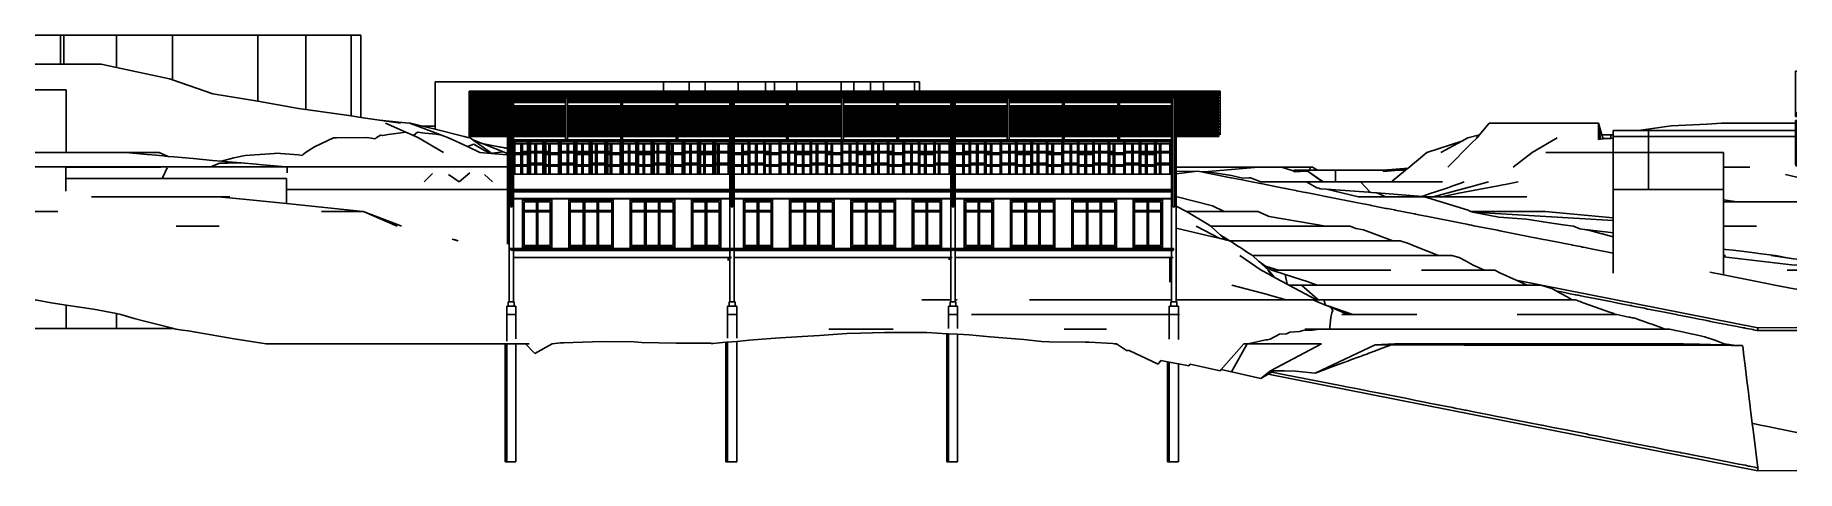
# Model space of a CAD drawing. Extents: x -60 to 60, y -13 to 16.
import ezdxf

# ---------------------------------------------------------------- set-up
doc = ezdxf.new("R2010")
doc.units = 0
doc.layers.get('0').update_dxf_attribs({"linetype": 'CONTINUOUS'})
doc.layers.add('SECTIONCUTEDGES', color=7, linetype='CONTINUOUS')

msp = doc.modelspace()

# ---------------------------------------------------------------- linework, layer by layer
for p, q in [((-59.82, 16.45), (-58.11, 16.45)), ((-58.11, 16.45), (-58.11, 14.48)), ((-57.87, 16.45), (-58.11, 16.45)), ((-57.87, 16.45), (-57.87, 14.48)), ((-57.87, 16.45), (-54.3, 16.45)), ((-54.3, 16.45), (-54.3, 14.26)), ((-54.3, 16.45), (-50.49, 16.45)), ((-50.49, 16.45), (-50.49, 13.41)), ((-44.71, 16.45), (-50.49, 16.45)), ((-44.71, 16.45), (-44.71, 11.96)), ((-41.45, 16.45), (-44.71, 16.45)), ((-41.45, 16.45), (-41.45, 11.41)), ((-41.45, 16.45), (-38.37, 16.45)), ((-38.37, 10.97), (-38.37, 16.45)), ((-38.37, 16.45), (-37.7, 16.45)), ((-37.7, 16.45), (-37.7, 10.87)), ((-59.82, 14.48), (-59.02, 14.48)), ((-59.02, 14.48), (-58.11, 14.48)), ((-58.11, 14.48), (-57.87, 14.48)), ((-57.87, 14.48), (-56.41, 14.48)), ((-56.41, 14.48), (-55.34, 14.48)), ((-55.34, 14.48), (-54.3, 14.26)), ((-54.3, 14.26), (-50.71, 13.48)), ((-50.49, 13.41), (-50.71, 13.48)), ((-47.76, 12.48), (-50.49, 13.41)), ((-32.66, 13.29), (-32.66, 10.27)), ((-32.66, 13.29), (-17.15, 13.29)), ((-17.15, 13.29), (-17.15, 12.66)), ((-15.4, 13.29), (-17.15, 13.29)), ((-15.4, 12.66), (-15.4, 13.29)), ((-15.4, 13.29), (-14.32, 13.29)), ((-14.32, 13.29), (-14.32, 12.66)), ((-12.08, 13.29), (-14.32, 13.29)), ((-12.08, 13.29), (-12.08, 12.66)), ((-10.23, 13.29), (-12.08, 13.29)), ((-10.23, 13.29), (-10.23, 12.66)), ((-9.61, 13.29), (-10.23, 13.29)), ((-9.61, 12.66), (-9.61, 13.29)), ((-9.61, 13.29), (-8.09, 13.29)), ((-8.09, 13.29), (-5.08, 13.29)), ((-8.09, 13.29), (-8.09, 12.66)), ((-5.08, 13.29), (-4.22, 13.29)), ((-5.08, 13.29), (-5.08, 12.66)), ((-4.22, 13.29), (-3.08, 13.29)), ((-4.22, 13.29), (-4.22, 12.66)), ((-3.08, 13.29), (-3.08, 12.66)), ((-2.21, 13.29), (-3.08, 13.29)), ((-2.21, 13.29), (-0.1, 13.29)), ((-2.21, 13.29), (-2.21, 12.66)), ((-0.1, 13.29), (-0.1, 12.66)), ((0.24, 13.29), (-0.1, 13.29)), ((0.24, 13.29), (0.24, 12.66)), ((59.74, 14.02), (59.82, 14.02)), ((59.74, 14.02), (59.74, 11.17)), ((-59.08, 12.73), (-59.82, 12.73)), ((-57.71, 12.73), (-59.08, 12.73)), ((-57.71, 12.73), (-57.71, 12.01)), ((-57.71, 12.01), (-57.71, 11.67)), ((-47.76, 12.48), (-44.71, 11.96)), ((-30.35, 12.66), (-30.25, 12.66)), ((-30.35, 12.66), (-30.35, 12.57)), ((-30.35, 12.57), (-30.34, 12.6)), ((-30.34, 12.59), (-30.35, 12.56)), ((-30.35, 12.57), (-30.35, 12.56)), ((-30.35, 12.56), (-30.35, 12.54)), ((-30.35, 12.54), (-30.34, 12.54)), ((-30.35, 12.54), (-30.35, 12.52)), ((-30.35, 12.51), (-30.35, 12.52)), ((-30.35, 12.52), (-30.25, 12.52)), ((-30.35, 12.51), (-30.25, 12.51)), ((-30.35, 12.51), (-30.35, 12.47)), ((-30.35, 12.47), (-30.25, 12.47)), ((-30.35, 12.44), (-30.35, 12.47)), ((-30.35, 12.44), (-30.25, 12.44)), ((-30.35, 12.44), (-30.35, 12.43)), ((-30.35, 12.42), (-30.35, 12.43)), ((-30.35, 12.43), (-30.25, 12.43)), ((-30.35, 12.42), (-30.35, 12.42)), ((-30.35, 12.42), (-30.25, 12.42)), ((-30.35, 12.42), (-30.25, 12.42)), ((-30.35, 12.42), (-30.35, 12.38)), ((-30.35, 12.35), (-30.35, 12.38)), ((-30.35, 12.38), (-30.25, 12.38)), ((-30.35, 12.35), (-30.25, 12.35)), ((-30.35, 12.34), (-30.35, 12.35)), ((-30.35, 12.34), (-30.34, 12.34)), ((-30.35, 12.34), (-30.35, 12.25)), ((-30.35, 12.25), (-30.34, 12.25)), ((-30.35, 12.25), (-30.35, 12.23)), ((-30.35, 12.23), (-30.35, 12.23)), ((-30.35, 12.23), (-30.25, 12.23)), ((-30.35, 12.23), (-30.25, 12.23)), ((-30.35, 12.23), (-30.35, 12.18)), ((-30.35, 12.15), (-30.35, 12.18)), ((-30.35, 12.18), (-30.25, 12.18)), ((-30.35, 12.15), (-30.25, 12.15)), ((-30.35, 12.15), (-30.34, 12.15)), ((-30.35, 12.15), (-30.35, 12.05)), ((-30.35, 12.15), (-30.35, 12.15)), ((-30.35, 12.05), (-30.34, 12.05)), ((-30.35, 12.05), (-30.35, 12.03)), ((-30.35, 12.03), (-30.35, 12.03)), ((-30.35, 12.03), (-30.25, 12.03)), ((-30.35, 12.03), (-30.25, 12.03)), ((-30.35, 12.03), (-30.35, 11.98)), ((-30.35, 11.96), (-30.35, 11.98)), ((-30.35, 11.98), (-30.25, 11.98)), ((-30.34, 12.6), (-30.25, 12.6)), ((-30.34, 12.54), (-30.34, 12.59)), ((-30.25, 12.59), (-30.34, 12.59)), ((-30.34, 12.54), (-30.25, 12.54)), ((-30.34, 12.25), (-30.34, 12.34)), ((-30.34, 12.34), (-30.25, 12.34)), ((-30.34, 12.25), (-30.25, 12.25)), ((-30.34, 12.05), (-30.34, 12.15)), ((-30.34, 12.15), (-30.25, 12.15)), ((-30.34, 12.05), (-30.25, 12.05)), ((-30.25, 12.66), (-27.56, 12.66)), ((-30.25, 12.66), (-30.25, 12.6)), ((-30.25, 12.57), (-30.24, 12.6)), ((-30.25, 12.6), (-30.25, 12.59)), ((-30.23, 12.59), (-30.25, 12.56)), ((-30.25, 12.59), (-30.25, 12.57)), ((-30.25, 12.57), (-30.25, 12.56)), ((-30.25, 12.56), (-30.25, 12.54)), ((-30.25, 12.54), (-30.23, 12.54)), ((-30.25, 12.54), (-30.25, 12.52)), ((-30.25, 12.51), (-30.25, 12.52)), ((-30.25, 12.52), (-12.55, 12.52)), ((-30.25, 12.51), (-12.55, 12.51)), ((-30.25, 12.51), (-30.25, 12.47)), ((-30.25, 12.47), (-12.55, 12.47)), ((-30.25, 12.44), (-30.25, 12.47)), ((-30.25, 12.44), (-27.55, 12.44)), ((-30.25, 12.44), (-30.25, 12.43)), ((-30.25, 12.42), (-30.25, 12.43)), ((-30.25, 12.43), (-27.55, 12.43)), ((-30.25, 12.42), (-30.25, 12.42)), ((-30.25, 12.42), (-27.55, 12.42)), ((-30.25, 12.42), (-27.55, 12.42)), ((-30.25, 12.42), (-30.25, 12.38)), ((-30.25, 12.35), (-30.25, 12.38)), ((-30.25, 12.38), (-27.55, 12.38)), ((-30.25, 12.35), (-27.55, 12.35)), ((-30.25, 12.34), (-30.25, 12.35)), ((-30.25, 12.34), (-30.23, 12.34)), ((-30.25, 12.34), (-30.25, 12.25)), ((-30.25, 12.25), (-30.23, 12.25)), ((-30.25, 12.25), (-30.25, 12.23)), ((-30.25, 12.23), (-30.25, 12.23)), ((-30.25, 12.23), (-27.55, 12.23)), ((-30.25, 12.23), (-27.55, 12.23)), ((-30.25, 12.23), (-30.25, 12.18)), ((-30.25, 12.15), (-30.25, 12.18)), ((-30.25, 12.18), (-27.55, 12.18)), ((-30.25, 12.15), (-27.55, 12.15)), ((-30.25, 12.15), (-30.23, 12.15)), ((-30.25, 12.15), (-30.25, 12.05)), ((-30.25, 12.15), (-30.25, 12.15)), ((-30.25, 12.05), (-30.23, 12.05)), ((-30.25, 12.05), (-30.25, 12.03)), ((-30.25, 12.03), (-30.25, 12.03)), ((-30.25, 12.03), (-27.55, 12.03)), ((-30.25, 12.03), (-27.55, 12.03)), ((-30.25, 12.03), (-30.25, 11.98)), ((-30.25, 11.96), (-30.25, 11.98)), ((-30.25, 11.98), (-27.55, 11.98)), ((-30.24, 12.6), (-30.12, 12.6)), ((-30.23, 12.54), (-30.23, 12.59)), ((-30.12, 12.59), (-30.23, 12.59)), ((-30.23, 12.54), (-30.12, 12.54)), ((-30.23, 12.25), (-30.23, 12.34)), ((-30.23, 12.34), (-30.12, 12.34)), ((-30.23, 12.25), (-30.12, 12.25)), ((-30.23, 12.05), (-30.23, 12.15)), ((-30.23, 12.15), (-30.12, 12.15)), ((-30.23, 12.05), (-30.12, 12.05)), ((-30.12, 12.6), (-30.1, 12.55)), ((-30.12, 12.54), (-30.12, 12.59)), ((-30.1, 12.54), (-30.12, 12.59)), ((-30.12, 12.54), (-30.1, 12.54)), ((-30.12, 12.25), (-30.12, 12.34)), ((-30.12, 12.34), (-30.1, 12.34)), ((-30.12, 12.25), (-30.1, 12.25)), ((-30.12, 12.05), (-30.12, 12.15)), ((-30.12, 12.15), (-30.1, 12.15)), ((-30.12, 12.05), (-30.1, 12.05)), ((-29.98, 12.55), (-30.1, 12.55)), ((-29.97, 12.54), (-30.1, 12.54)), ((-30.1, 12.25), (-30.1, 12.34)), ((-30.1, 12.34), (-29.97, 12.34)), ((-30.1, 12.25), (-29.97, 12.25)), ((-30.1, 12.05), (-30.1, 12.15)), ((-30.1, 12.15), (-29.97, 12.15)), ((-30.1, 12.05), (-29.97, 12.05)), ((-29.98, 12.55), (-29.96, 12.6)), ((-29.95, 12.59), (-29.97, 12.54)), ((-29.97, 12.54), (-29.95, 12.54)), ((-29.97, 12.25), (-29.97, 12.34)), ((-29.97, 12.34), (-29.95, 12.34)), ((-29.97, 12.25), (-29.95, 12.25)), ((-29.97, 12.05), (-29.97, 12.15)), ((-29.97, 12.15), (-29.95, 12.15)), ((-29.97, 12.05), (-29.95, 12.05)), ((-29.96, 12.6), (-29.83, 12.6)), ((-29.95, 12.54), (-29.95, 12.59)), ((-29.84, 12.59), (-29.95, 12.59)), ((-29.95, 12.54), (-29.84, 12.54)), ((-29.95, 12.25), (-29.95, 12.34)), ((-29.95, 12.34), (-29.84, 12.34)), ((-29.95, 12.25), (-29.84, 12.25)), ((-29.95, 12.05), (-29.95, 12.15)), ((-29.95, 12.15), (-29.84, 12.15)), ((-29.95, 12.05), (-29.84, 12.05)), ((-29.84, 12.54), (-29.84, 12.59)), ((-29.82, 12.54), (-29.84, 12.59)), ((-29.84, 12.54), (-29.82, 12.54)), ((-29.84, 12.25), (-29.84, 12.34)), ((-29.84, 12.34), (-29.82, 12.34)), ((-29.84, 12.25), (-29.82, 12.25)), ((-29.84, 12.05), (-29.84, 12.15)), ((-29.84, 12.15), (-29.82, 12.15)), ((-29.84, 12.05), (-29.82, 12.05)), ((-29.81, 12.55), (-29.83, 12.6)), ((-29.69, 12.54), (-29.82, 12.54)), ((-29.82, 12.25), (-29.82, 12.34)), ((-29.82, 12.34), (-29.69, 12.34)), ((-29.82, 12.25), (-29.69, 12.25)), ((-29.82, 12.05), (-29.82, 12.15)), ((-29.82, 12.15), (-29.69, 12.15)), ((-29.82, 12.05), (-29.69, 12.05)), ((-29.69, 12.55), (-29.81, 12.55)), ((-29.69, 12.55), (-29.67, 12.6)), ((-29.67, 12.59), (-29.69, 12.54)), ((-29.69, 12.54), (-29.67, 12.54)), ((-29.69, 12.25), (-29.69, 12.34)), ((-29.69, 12.34), (-29.67, 12.34)), ((-29.69, 12.25), (-29.67, 12.25)), ((-29.69, 12.05), (-29.69, 12.15)), ((-29.69, 12.15), (-29.67, 12.15)), ((-29.69, 12.05), (-29.67, 12.05)), ((-29.67, 12.6), (-29.55, 12.6)), ((-29.67, 12.54), (-29.67, 12.59)), ((-29.56, 12.59), (-29.67, 12.59)), ((-29.67, 12.54), (-29.56, 12.54)), ((-29.67, 12.25), (-29.67, 12.34)), ((-29.67, 12.34), (-29.56, 12.34)), ((-29.67, 12.25), (-29.56, 12.25)), ((-29.67, 12.05), (-29.67, 12.15)), ((-29.67, 12.15), (-29.56, 12.15)), ((-29.67, 12.05), (-29.56, 12.05)), ((-29.56, 12.54), (-29.56, 12.59)), ((-29.54, 12.54), (-29.56, 12.59)), ((-29.56, 12.54), (-29.54, 12.54)), ((-29.56, 12.25), (-29.56, 12.34)), ((-29.56, 12.34), (-29.54, 12.34)), ((-29.56, 12.25), (-29.54, 12.25)), ((-29.56, 12.05), (-29.56, 12.15)), ((-29.56, 12.15), (-29.54, 12.15)), ((-29.56, 12.05), (-29.54, 12.05)), ((-29.55, 12.6), (-29.53, 12.55)), ((-29.41, 12.54), (-29.54, 12.54)), ((-29.54, 12.25), (-29.54, 12.34)), ((-29.54, 12.34), (-29.41, 12.34)), ((-29.54, 12.25), (-29.41, 12.25)), ((-29.54, 12.05), (-29.54, 12.15)), ((-29.54, 12.15), (-29.41, 12.15)), ((-29.54, 12.05), (-29.41, 12.05)), ((-29.41, 12.55), (-29.53, 12.55)), ((-29.41, 12.55), (-29.39, 12.6)), ((-29.39, 12.59), (-29.41, 12.54)), ((-29.41, 12.54), (-29.39, 12.54)), ((-29.41, 12.25), (-29.41, 12.34)), ((-29.41, 12.34), (-29.39, 12.34)), ((-29.41, 12.25), (-29.39, 12.25)), ((-29.41, 12.05), (-29.41, 12.15)), ((-29.41, 12.15), (-29.39, 12.15)), ((-29.41, 12.05), (-29.39, 12.05)), ((-29.39, 12.6), (-29.27, 12.6)), ((-29.39, 12.54), (-29.39, 12.59)), ((-29.27, 12.59), (-29.39, 12.59)), ((-29.39, 12.54), (-29.27, 12.54)), ((-29.39, 12.25), (-29.39, 12.34)), ((-29.39, 12.34), (-29.27, 12.34)), ((-29.39, 12.25), (-29.27, 12.25)), ((-29.39, 12.05), (-29.39, 12.15)), ((-29.39, 12.15), (-29.27, 12.15)), ((-29.39, 12.05), (-29.27, 12.05)), ((-29.27, 12.6), (-29.25, 12.55)), ((-29.27, 12.54), (-29.27, 12.59)), ((-29.25, 12.54), (-29.27, 12.59)), ((-29.27, 12.54), (-29.25, 12.54)), ((-29.27, 12.25), (-29.27, 12.34)), ((-29.27, 12.34), (-29.25, 12.34)), ((-29.27, 12.25), (-29.25, 12.25)), ((-29.27, 12.05), (-29.27, 12.15)), ((-29.27, 12.15), (-29.25, 12.15)), ((-29.27, 12.05), (-29.25, 12.05)), ((-29.13, 12.55), (-29.25, 12.55)), ((-29.12, 12.54), (-29.25, 12.54)), ((-29.25, 12.25), (-29.25, 12.34)), ((-29.25, 12.34), (-29.12, 12.34)), ((-29.25, 12.25), (-29.12, 12.25)), ((-29.25, 12.05), (-29.25, 12.15)), ((-29.25, 12.15), (-29.12, 12.15)), ((-29.25, 12.05), (-29.12, 12.05)), ((-29.13, 12.55), (-29.11, 12.6)), ((-29.1, 12.59), (-29.12, 12.54)), ((-29.12, 12.54), (-29.1, 12.54)), ((-29.12, 12.25), (-29.12, 12.34)), ((-29.12, 12.34), (-29.1, 12.34)), ((-29.12, 12.25), (-29.1, 12.25)), ((-29.12, 12.05), (-29.12, 12.15)), ((-29.12, 12.15), (-29.1, 12.15)), ((-29.12, 12.05), (-29.1, 12.05)), ((-29.11, 12.6), (-28.99, 12.6)), ((-29.1, 12.54), (-29.1, 12.59)), ((-28.99, 12.59), (-29.1, 12.59)), ((-29.1, 12.54), (-28.99, 12.54)), ((-29.1, 12.25), (-29.1, 12.34)), ((-29.1, 12.34), (-28.99, 12.34)), ((-29.1, 12.25), (-28.99, 12.25)), ((-29.1, 12.05), (-29.1, 12.15)), ((-29.1, 12.15), (-28.99, 12.15)), ((-29.1, 12.05), (-28.99, 12.05)), ((-28.99, 12.6), (-28.97, 12.55)), ((-28.99, 12.54), (-28.99, 12.59)), ((-28.97, 12.54), (-28.99, 12.59)), ((-28.99, 12.54), (-28.97, 12.54)), ((-28.99, 12.25), (-28.99, 12.34)), ((-28.99, 12.34), (-28.97, 12.34)), ((-28.99, 12.25), (-28.97, 12.25)), ((-28.99, 12.05), (-28.99, 12.15)), ((-28.99, 12.15), (-28.97, 12.15)), ((-28.99, 12.05), (-28.97, 12.05)), ((-28.85, 12.55), (-28.97, 12.55)), ((-28.84, 12.54), (-28.97, 12.54)), ((-28.97, 12.25), (-28.97, 12.34)), ((-28.97, 12.34), (-28.84, 12.34)), ((-28.97, 12.25), (-28.84, 12.25)), ((-28.97, 12.05), (-28.97, 12.15)), ((-28.97, 12.15), (-28.84, 12.15)), ((-28.97, 12.05), (-28.84, 12.05)), ((-28.85, 12.55), (-28.83, 12.6)), ((-28.82, 12.59), (-28.84, 12.54)), ((-28.84, 12.54), (-28.82, 12.54)), ((-28.84, 12.25), (-28.84, 12.34)), ((-28.84, 12.34), (-28.82, 12.34)), ((-28.84, 12.25), (-28.82, 12.25)), ((-28.84, 12.05), (-28.84, 12.15)), ((-28.84, 12.15), (-28.82, 12.15)), ((-28.84, 12.05), (-28.82, 12.05)), ((-28.83, 12.6), (-28.71, 12.6)), ((-28.82, 12.54), (-28.82, 12.59)), ((-28.71, 12.59), (-28.82, 12.59)), ((-28.82, 12.54), (-28.71, 12.54)), ((-28.82, 12.25), (-28.82, 12.34)), ((-28.82, 12.34), (-28.71, 12.34)), ((-28.82, 12.25), (-28.71, 12.25)), ((-28.82, 12.05), (-28.82, 12.15)), ((-28.82, 12.15), (-28.71, 12.15)), ((-28.82, 12.05), (-28.71, 12.05)), ((-28.71, 12.6), (-28.68, 12.55)), ((-28.71, 12.54), (-28.71, 12.59)), ((-28.69, 12.54), (-28.71, 12.59)), ((-28.71, 12.54), (-28.69, 12.54)), ((-28.71, 12.25), (-28.71, 12.34)), ((-28.71, 12.34), (-28.69, 12.34)), ((-28.71, 12.25), (-28.69, 12.25)), ((-28.71, 12.05), (-28.71, 12.15)), ((-28.71, 12.15), (-28.69, 12.15)), ((-28.71, 12.05), (-28.69, 12.05)), ((-28.56, 12.54), (-28.69, 12.54)), ((-28.69, 12.25), (-28.69, 12.34)), ((-28.69, 12.34), (-28.56, 12.34)), ((-28.69, 12.25), (-28.56, 12.25)), ((-28.69, 12.05), (-28.69, 12.15)), ((-28.69, 12.15), (-28.56, 12.15)), ((-28.69, 12.05), (-28.56, 12.05)), ((-28.56, 12.55), (-28.68, 12.55)), ((-28.56, 12.55), (-28.54, 12.6)), ((-28.54, 12.59), (-28.56, 12.54)), ((-28.56, 12.54), (-28.54, 12.54)), ((-28.56, 12.25), (-28.56, 12.34)), ((-28.56, 12.34), (-28.54, 12.34)), ((-28.56, 12.25), (-28.54, 12.25)), ((-28.56, 12.05), (-28.56, 12.15)), ((-28.56, 12.15), (-28.54, 12.15)), ((-28.56, 12.05), (-28.54, 12.05)), ((-28.54, 12.6), (-28.42, 12.6)), ((-28.54, 12.54), (-28.54, 12.59)), ((-28.43, 12.59), (-28.54, 12.59)), ((-28.54, 12.54), (-28.43, 12.54)), ((-28.54, 12.25), (-28.54, 12.34)), ((-28.54, 12.34), (-28.43, 12.34)), ((-28.54, 12.25), (-28.43, 12.25)), ((-28.54, 12.05), (-28.54, 12.15)), ((-28.54, 12.15), (-28.43, 12.15)), ((-28.54, 12.05), (-28.43, 12.05)), ((-28.43, 12.54), (-28.43, 12.59)), ((-28.41, 12.54), (-28.43, 12.59)), ((-28.43, 12.54), (-28.41, 12.54)), ((-28.43, 12.25), (-28.43, 12.34)), ((-28.43, 12.34), (-28.41, 12.34)), ((-28.43, 12.25), (-28.41, 12.25)), ((-28.43, 12.05), (-28.43, 12.15)), ((-28.43, 12.15), (-28.41, 12.15)), ((-28.43, 12.05), (-28.41, 12.05)), ((-28.42, 12.6), (-28.4, 12.55)), ((-28.28, 12.54), (-28.41, 12.54)), ((-28.41, 12.25), (-28.41, 12.34)), ((-28.41, 12.34), (-28.28, 12.34)), ((-28.41, 12.25), (-28.28, 12.25)), ((-28.41, 12.05), (-28.41, 12.15)), ((-28.41, 12.15), (-28.28, 12.15)), ((-28.41, 12.05), (-28.28, 12.05)), ((-28.28, 12.55), (-28.4, 12.55)), ((-28.28, 12.55), (-28.26, 12.6)), ((-28.26, 12.59), (-28.28, 12.54)), ((-28.28, 12.54), (-28.26, 12.54)), ((-28.28, 12.25), (-28.28, 12.34)), ((-28.28, 12.34), (-28.26, 12.34)), ((-28.28, 12.25), (-28.26, 12.25)), ((-28.28, 12.05), (-28.28, 12.15)), ((-28.28, 12.15), (-28.26, 12.15)), ((-28.28, 12.05), (-28.26, 12.05)), ((-28.26, 12.6), (-28.14, 12.6)), ((-28.26, 12.54), (-28.26, 12.59)), ((-28.14, 12.59), (-28.26, 12.59)), ((-28.26, 12.54), (-28.14, 12.54)), ((-28.26, 12.25), (-28.26, 12.34)), ((-28.26, 12.34), (-28.14, 12.34)), ((-28.26, 12.25), (-28.14, 12.25)), ((-28.26, 12.05), (-28.26, 12.15)), ((-28.26, 12.15), (-28.14, 12.15)), ((-28.26, 12.05), (-28.14, 12.05)), ((-28.14, 12.6), (-28.12, 12.55)), ((-28.14, 12.54), (-28.14, 12.59)), ((-28.12, 12.54), (-28.14, 12.59)), ((-28.14, 12.54), (-28.12, 12.54)), ((-28.14, 12.25), (-28.14, 12.34)), ((-28.14, 12.34), (-28.12, 12.34)), ((-28.14, 12.25), (-28.12, 12.25)), ((-28.14, 12.05), (-28.14, 12.15)), ((-28.14, 12.15), (-28.12, 12.15)), ((-28.14, 12.05), (-28.12, 12.05)), ((-28, 12.55), (-28.12, 12.55)), ((-28, 12.54), (-28.12, 12.54)), ((-28.12, 12.25), (-28.12, 12.34)), ((-28.12, 12.34), (-28, 12.34)), ((-28.12, 12.25), (-28, 12.25)), ((-28.12, 12.05), (-28.12, 12.15)), ((-28.12, 12.15), (-28, 12.15)), ((-28.12, 12.05), (-28, 12.05)), ((-28, 12.55), (-27.98, 12.6)), ((-27.97, 12.59), (-28, 12.54)), ((-28, 12.54), (-27.97, 12.54)), ((-28, 12.25), (-28, 12.34)), ((-28, 12.34), (-27.97, 12.34)), ((-28, 12.25), (-27.97, 12.25)), ((-28, 12.05), (-28, 12.15)), ((-28, 12.15), (-27.97, 12.15)), ((-28, 12.05), (-27.97, 12.05)), ((-27.98, 12.6), (-27.86, 12.6)), ((-27.97, 12.54), (-27.97, 12.59)), ((-27.86, 12.59), (-27.97, 12.59)), ((-27.97, 12.54), (-27.86, 12.54)), ((-27.97, 12.25), (-27.97, 12.34)), ((-27.97, 12.34), (-27.86, 12.34)), ((-27.97, 12.25), (-27.86, 12.25)), ((-27.97, 12.05), (-27.97, 12.15)), ((-27.97, 12.15), (-27.86, 12.15)), ((-27.97, 12.05), (-27.86, 12.05)), ((-27.86, 12.6), (-27.84, 12.55)), ((-27.86, 12.54), (-27.86, 12.59)), ((-27.84, 12.54), (-27.86, 12.59)), ((-27.86, 12.54), (-27.84, 12.54)), ((-27.86, 12.25), (-27.86, 12.34)), ((-27.86, 12.34), (-27.84, 12.34)), ((-27.86, 12.25), (-27.84, 12.25)), ((-27.86, 12.05), (-27.86, 12.15)), ((-27.86, 12.15), (-27.84, 12.15)), ((-27.86, 12.05), (-27.84, 12.05)), ((-27.72, 12.55), (-27.84, 12.55)), ((-27.71, 12.54), (-27.84, 12.54)), ((-27.84, 12.25), (-27.84, 12.34)), ((-27.84, 12.34), (-27.71, 12.34)), ((-27.84, 12.25), (-27.71, 12.25)), ((-27.84, 12.05), (-27.84, 12.15)), ((-27.84, 12.15), (-27.71, 12.15)), ((-27.84, 12.05), (-27.71, 12.05)), ((-27.72, 12.55), (-27.7, 12.6)), ((-27.69, 12.59), (-27.71, 12.54)), ((-27.71, 12.54), (-27.69, 12.54)), ((-27.71, 12.25), (-27.71, 12.34)), ((-27.71, 12.34), (-27.69, 12.34)), ((-27.71, 12.25), (-27.69, 12.25)), ((-27.71, 12.05), (-27.71, 12.15)), ((-27.71, 12.15), (-27.69, 12.15)), ((-27.71, 12.05), (-27.69, 12.05)), ((-27.7, 12.6), (-27.58, 12.6)), ((-27.69, 12.54), (-27.69, 12.59)), ((-27.58, 12.59), (-27.69, 12.59)), ((-27.69, 12.54), (-27.58, 12.54)), ((-27.69, 12.25), (-27.69, 12.34)), ((-27.69, 12.34), (-27.58, 12.34)), ((-27.69, 12.25), (-27.58, 12.25)), ((-27.69, 12.05), (-27.69, 12.15)), ((-27.69, 12.15), (-27.58, 12.15)), ((-27.69, 12.05), (-27.58, 12.05)), ((-27.58, 12.6), (-27.56, 12.55)), ((-27.58, 12.54), (-27.58, 12.59)), ((-27.56, 12.54), (-27.58, 12.59)), ((-27.58, 12.54), (-27.56, 12.54)), ((-27.58, 12.25), (-27.58, 12.34)), ((-27.58, 12.34), (-27.56, 12.34)), ((-27.58, 12.25), (-27.56, 12.25)), ((-27.58, 12.05), (-27.58, 12.15)), ((-27.58, 12.15), (-27.56, 12.15)), ((-27.58, 12.05), (-27.56, 12.05)), ((-27.56, 12.66), (-24.86, 12.66)), ((-27.56, 12.66), (-27.56, 12.57)), ((-27.56, 12.66), (-27.56, 12.55)), ((-27.56, 12.57), (-27.55, 12.6)), ((-27.54, 12.59), (-27.56, 12.56)), ((-27.56, 12.57), (-27.56, 12.56)), ((-27.56, 12.55), (-27.56, 12.56)), ((-27.56, 12.55), (-27.56, 12.54)), ((-27.56, 12.54), (-27.56, 12.54)), ((-27.56, 12.54), (-27.54, 12.54)), ((-27.56, 12.25), (-27.56, 12.34)), ((-27.56, 12.34), (-27.56, 12.25)), ((-27.56, 12.34), (-27.56, 12.34)), ((-27.56, 12.34), (-27.55, 12.34)), ((-27.56, 12.25), (-27.56, 12.25)), ((-27.56, 12.25), (-27.55, 12.25)), ((-27.56, 12.05), (-27.56, 12.15)), ((-27.56, 12.15), (-27.56, 12.05)), ((-27.56, 12.15), (-27.56, 12.15)), ((-27.56, 12.15), (-27.55, 12.15)), ((-27.56, 12.05), (-27.56, 12.05)), ((-27.56, 12.05), (-27.55, 12.05)), ((-27.55, 12.6), (-27.42, 12.6)), ((-27.55, 12.44), (-27.43, 12.44)), ((-27.55, 12.43), (-27.55, 12.44)), ((-27.5, 12.43), (-27.55, 12.43)), ((-27.55, 12.43), (-27.55, 12.43)), ((-27.55, 12.43), (-27.55, 12.42)), ((-27.55, 12.42), (-27.55, 12.38)), ((-27.55, 12.42), (-27.55, 12.42)), ((-27.55, 12.38), (-27.55, 12.35)), ((-27.55, 12.35), (-27.55, 12.34)), ((-27.55, 12.34), (-27.55, 12.25)), ((-27.55, 12.25), (-27.55, 12.23)), ((-27.55, 12.23), (-27.55, 12.23)), ((-27.55, 12.23), (-27.55, 12.21)), ((-27.55, 12.2), (-27.55, 12.21)), ((-27.55, 12.21), (-27.5, 12.21)), ((-27.43, 12.2), (-27.55, 12.2)), ((-27.55, 12.2), (-27.55, 12.18)), ((-27.55, 12.15), (-27.55, 12.18)), ((-27.55, 12.15), (-27.55, 12.15)), ((-27.55, 12.15), (-27.55, 12.05)), ((-27.55, 12.05), (-27.55, 12.03)), ((-27.55, 12.03), (-27.55, 11.98)), ((-27.55, 12.03), (-27.55, 12.03)), ((-27.55, 11.98), (-27.55, 11.96)), ((-27.54, 12.54), (-27.54, 12.59)), ((-27.43, 12.59), (-27.54, 12.59)), ((-27.54, 12.54), (-27.43, 12.54)), ((-27.5, 12.43), (-27.5, 12.21)), ((-27.43, 12.43), (-27.49, 12.43)), ((-27.49, 12.43), (-27.49, 12.21)), ((-27.49, 12.21), (-27.43, 12.21)), ((-27.43, 12.54), (-27.43, 12.59)), ((-27.41, 12.54), (-27.43, 12.59)), ((-27.43, 12.54), (-27.41, 12.54)), ((-27.43, 12.44), (-27.43, 12.43)), ((-27.43, 12.44), (-23.8, 12.44)), ((-27.43, 12.43), (-23.8, 12.43)), ((-27.43, 12.43), (-27.43, 12.43)), ((-27.43, 12.43), (-27.43, 12.42)), ((-27.43, 12.42), (-23.8, 12.42)), ((-27.43, 12.42), (-23.8, 12.42)), ((-27.43, 12.42), (-27.43, 12.38)), ((-27.43, 12.42), (-27.43, 12.42)), ((-27.43, 12.38), (-23.8, 12.38)), ((-27.43, 12.38), (-27.43, 12.35)), ((-27.43, 12.35), (-23.8, 12.35)), ((-27.43, 12.35), (-27.43, 12.34)), ((-27.43, 12.25), (-27.43, 12.34)), ((-27.43, 12.34), (-27.43, 12.34)), ((-27.43, 12.34), (-27.41, 12.34)), ((-27.43, 12.34), (-27.43, 12.25)), ((-27.43, 12.25), (-27.43, 12.23)), ((-27.43, 12.25), (-27.43, 12.25)), ((-27.43, 12.25), (-27.41, 12.25)), ((-27.43, 12.23), (-23.8, 12.23)), ((-27.43, 12.23), (-23.8, 12.23)), ((-27.43, 12.23), (-27.43, 12.21)), ((-27.43, 12.23), (-27.43, 12.23)), ((-27.43, 12.21), (-27.43, 12.2)), ((-27.43, 12.2), (-27.43, 12.18)), ((-27.43, 12.18), (-23.8, 12.18)), ((-27.43, 12.18), (-27.43, 12.15)), ((-27.43, 12.15), (-23.8, 12.15)), ((-27.43, 12.05), (-27.43, 12.15)), ((-27.43, 12.15), (-27.43, 12.15)), ((-27.43, 12.15), (-27.41, 12.15)), ((-27.43, 12.15), (-27.43, 12.15)), ((-27.43, 12.15), (-27.43, 12.05)), ((-27.43, 12.05), (-27.43, 12.05)), ((-27.43, 12.05), (-27.41, 12.05)), ((-27.43, 12.05), (-27.43, 12.03)), ((-27.43, 12.03), (-23.8, 12.03)), ((-27.43, 12.03), (-23.8, 12.03)), ((-27.43, 12.03), (-27.43, 11.98)), ((-27.43, 12.03), (-27.43, 12.03)), ((-27.43, 11.98), (-23.8, 11.98)), ((-27.43, 11.98), (-27.43, 11.96)), ((-27.42, 12.6), (-27.4, 12.55)), ((-27.28, 12.54), (-27.41, 12.54)), ((-27.41, 12.25), (-27.41, 12.34)), ((-27.41, 12.34), (-27.28, 12.34)), ((-27.41, 12.25), (-27.28, 12.25)), ((-27.41, 12.05), (-27.41, 12.15)), ((-27.41, 12.15), (-27.28, 12.15)), ((-27.41, 12.05), (-27.28, 12.05)), ((-27.28, 12.55), (-27.4, 12.55)), ((-27.28, 12.55), (-27.26, 12.6)), ((-27.26, 12.59), (-27.28, 12.54)), ((-27.28, 12.54), (-27.26, 12.54)), ((-27.28, 12.25), (-27.28, 12.34)), ((-27.28, 12.34), (-27.26, 12.34)), ((-27.28, 12.25), (-27.26, 12.25)), ((-27.28, 12.05), (-27.28, 12.15)), ((-27.28, 12.15), (-27.26, 12.15)), ((-27.28, 12.05), (-27.26, 12.05)), ((-27.26, 12.6), (-27.14, 12.6)), ((-27.26, 12.54), (-27.26, 12.59)), ((-27.15, 12.59), (-27.26, 12.59)), ((-27.26, 12.54), (-27.15, 12.54)), ((-27.26, 12.25), (-27.26, 12.34)), ((-27.26, 12.34), (-27.15, 12.34)), ((-27.26, 12.25), (-27.15, 12.25)), ((-27.26, 12.05), (-27.26, 12.15)), ((-27.26, 12.15), (-27.15, 12.15)), ((-27.26, 12.05), (-27.15, 12.05)), ((-27.15, 12.54), (-27.15, 12.59)), ((-27.13, 12.54), (-27.15, 12.59)), ((-27.15, 12.54), (-27.13, 12.54)), ((-27.15, 12.25), (-27.15, 12.34)), ((-27.15, 12.34), (-27.13, 12.34)), ((-27.15, 12.25), (-27.13, 12.25)), ((-27.15, 12.05), (-27.15, 12.15)), ((-27.15, 12.15), (-27.13, 12.15)), ((-27.15, 12.05), (-27.13, 12.05)), ((-27.12, 12.55), (-27.14, 12.6)), ((-27, 12.54), (-27.13, 12.54)), ((-27.13, 12.25), (-27.13, 12.34)), ((-27.13, 12.34), (-27, 12.34)), ((-27.13, 12.25), (-27, 12.25)), ((-27.13, 12.05), (-27.13, 12.15)), ((-27.13, 12.15), (-27, 12.15)), ((-27.13, 12.05), (-27, 12.05)), ((-27, 12.55), (-27.12, 12.55)), ((-27, 12.55), (-26.98, 12.6)), ((-26.98, 12.59), (-27, 12.54)), ((-27, 12.54), (-26.98, 12.54)), ((-27, 12.25), (-27, 12.34)), ((-27, 12.34), (-26.98, 12.34)), ((-27, 12.25), (-26.98, 12.25)), ((-27, 12.05), (-27, 12.15)), ((-27, 12.15), (-26.98, 12.15)), ((-27, 12.05), (-26.98, 12.05)), ((-26.98, 12.6), (-26.86, 12.6)), ((-26.98, 12.54), (-26.98, 12.59)), ((-26.86, 12.59), (-26.98, 12.59)), ((-26.98, 12.54), (-26.86, 12.54)), ((-26.98, 12.25), (-26.98, 12.34)), ((-26.98, 12.34), (-26.86, 12.34)), ((-26.98, 12.25), (-26.86, 12.25)), ((-26.98, 12.05), (-26.98, 12.15)), ((-26.98, 12.15), (-26.86, 12.15)), ((-26.98, 12.05), (-26.86, 12.05)), ((-26.86, 12.6), (-26.84, 12.55)), ((-26.86, 12.54), (-26.86, 12.59)), ((-26.84, 12.54), (-26.86, 12.59)), ((-26.86, 12.54), (-26.84, 12.54)), ((-26.86, 12.25), (-26.86, 12.34)), ((-26.86, 12.34), (-26.84, 12.34)), ((-26.86, 12.25), (-26.84, 12.25)), ((-26.86, 12.05), (-26.86, 12.15)), ((-26.86, 12.15), (-26.84, 12.15)), ((-26.86, 12.05), (-26.84, 12.05)), ((-26.72, 12.55), (-26.84, 12.55)), ((-26.71, 12.54), (-26.84, 12.54)), ((-26.84, 12.25), (-26.84, 12.34)), ((-26.84, 12.34), (-26.71, 12.34)), ((-26.84, 12.25), (-26.71, 12.25)), ((-26.84, 12.05), (-26.84, 12.15)), ((-26.84, 12.15), (-26.71, 12.15)), ((-26.84, 12.05), (-26.71, 12.05)), ((-26.72, 12.55), (-26.7, 12.6)), ((-26.69, 12.59), (-26.71, 12.54)), ((-26.71, 12.54), (-26.69, 12.54)), ((-26.71, 12.25), (-26.71, 12.34)), ((-26.71, 12.34), (-26.69, 12.34)), ((-26.71, 12.25), (-26.69, 12.25)), ((-26.71, 12.05), (-26.71, 12.15)), ((-26.71, 12.15), (-26.69, 12.15)), ((-26.71, 12.05), (-26.69, 12.05)), ((-26.7, 12.6), (-26.58, 12.6)), ((-26.69, 12.54), (-26.69, 12.59)), ((-26.58, 12.59), (-26.69, 12.59)), ((-26.69, 12.54), (-26.58, 12.54)), ((-26.69, 12.25), (-26.69, 12.34)), ((-26.69, 12.34), (-26.58, 12.34)), ((-26.69, 12.25), (-26.58, 12.25)), ((-26.69, 12.05), (-26.69, 12.15)), ((-26.69, 12.15), (-26.58, 12.15)), ((-26.69, 12.05), (-26.58, 12.05)), ((-26.58, 12.6), (-26.56, 12.55)), ((-26.58, 12.54), (-26.58, 12.59)), ((-26.56, 12.54), (-26.58, 12.59)), ((-26.58, 12.54), (-26.56, 12.54)), ((-26.58, 12.25), (-26.58, 12.34)), ((-26.58, 12.34), (-26.56, 12.34)), ((-26.58, 12.25), (-26.56, 12.25)), ((-26.58, 12.05), (-26.58, 12.15)), ((-26.58, 12.15), (-26.56, 12.15)), ((-26.58, 12.05), (-26.56, 12.05)), ((-26.44, 12.55), (-26.56, 12.55)), ((-26.43, 12.54), (-26.56, 12.54)), ((-26.56, 12.25), (-26.56, 12.34)), ((-26.56, 12.34), (-26.43, 12.34)), ((-26.56, 12.25), (-26.43, 12.25)), ((-26.56, 12.05), (-26.56, 12.15)), ((-26.56, 12.15), (-26.43, 12.15)), ((-26.56, 12.05), (-26.43, 12.05)), ((-26.44, 12.55), (-26.42, 12.6)), ((-26.41, 12.59), (-26.43, 12.54)), ((-26.43, 12.54), (-26.41, 12.54)), ((-26.43, 12.25), (-26.43, 12.34)), ((-26.43, 12.34), (-26.41, 12.34)), ((-26.43, 12.25), (-26.41, 12.25)), ((-26.43, 12.05), (-26.43, 12.15)), ((-26.43, 12.15), (-26.41, 12.15)), ((-26.43, 12.05), (-26.41, 12.05)), ((-26.42, 12.6), (-26.29, 12.6)), ((-26.41, 12.54), (-26.41, 12.59)), ((-26.3, 12.59), (-26.41, 12.59)), ((-26.41, 12.54), (-26.3, 12.54)), ((-26.41, 12.25), (-26.41, 12.34)), ((-26.41, 12.34), (-26.3, 12.34)), ((-26.41, 12.25), (-26.3, 12.25)), ((-26.41, 12.05), (-26.41, 12.15)), ((-26.41, 12.15), (-26.3, 12.15)), ((-26.41, 12.05), (-26.3, 12.05)), ((-26.3, 12.54), (-26.3, 12.59)), ((-26.28, 12.54), (-26.3, 12.59)), ((-26.3, 12.54), (-26.28, 12.54)), ((-26.3, 12.25), (-26.3, 12.34)), ((-26.3, 12.34), (-26.28, 12.34)), ((-26.3, 12.25), (-26.28, 12.25)), ((-26.3, 12.05), (-26.3, 12.15)), ((-26.3, 12.15), (-26.28, 12.15)), ((-26.3, 12.05), (-26.28, 12.05)), ((-26.29, 12.6), (-26.27, 12.55)), ((-26.15, 12.54), (-26.28, 12.54)), ((-26.28, 12.25), (-26.28, 12.34)), ((-26.28, 12.34), (-26.15, 12.34)), ((-26.28, 12.25), (-26.15, 12.25)), ((-26.28, 12.05), (-26.28, 12.15)), ((-26.28, 12.15), (-26.15, 12.15)), ((-26.28, 12.05), (-26.15, 12.05)), ((-26.15, 12.55), (-26.27, 12.55)), ((-26.15, 12.55), (-26.13, 12.6)), ((-26.13, 12.59), (-26.15, 12.54)), ((-26.15, 12.54), (-26.13, 12.54)), ((-26.15, 12.25), (-26.15, 12.34)), ((-26.15, 12.34), (-26.13, 12.34)), ((-26.15, 12.25), (-26.13, 12.25)), ((-26.15, 12.05), (-26.15, 12.15)), ((-26.15, 12.15), (-26.13, 12.15)), ((-26.15, 12.05), (-26.13, 12.05)), ((-26.13, 12.6), (-26.01, 12.6)), ((-26.13, 12.54), (-26.13, 12.59)), ((-26.02, 12.59), (-26.13, 12.59)), ((-26.13, 12.54), (-26.02, 12.54)), ((-26.13, 12.25), (-26.13, 12.34)), ((-26.13, 12.34), (-26.02, 12.34)), ((-26.13, 12.25), (-26.02, 12.25)), ((-26.13, 12.05), (-26.13, 12.15)), ((-26.13, 12.15), (-26.02, 12.15)), ((-26.13, 12.05), (-26.02, 12.05)), ((-26.02, 12.54), (-26.02, 12.59)), ((-26, 12.54), (-26.02, 12.59)), ((-26.02, 12.54), (-26, 12.54)), ((-26.02, 12.25), (-26.02, 12.34)), ((-26.02, 12.34), (-26, 12.34)), ((-26.02, 12.25), (-26, 12.25)), ((-26.02, 12.05), (-26.02, 12.15)), ((-26.02, 12.15), (-26, 12.15)), ((-26.02, 12.05), (-26, 12.05)), ((-26.01, 12.6), (-25.99, 12.55)), ((-25.87, 12.54), (-26, 12.54)), ((-26, 12.25), (-26, 12.34)), ((-26, 12.34), (-25.87, 12.34)), ((-26, 12.25), (-25.87, 12.25)), ((-26, 12.05), (-26, 12.15)), ((-26, 12.15), (-25.87, 12.15)), ((-26, 12.05), (-25.87, 12.05)), ((-25.87, 12.55), (-25.99, 12.55)), ((-25.87, 12.55), (-25.85, 12.6)), ((-25.85, 12.59), (-25.87, 12.54)), ((-25.87, 12.54), (-25.85, 12.54)), ((-25.87, 12.25), (-25.87, 12.34)), ((-25.87, 12.34), (-25.85, 12.34)), ((-25.87, 12.25), (-25.85, 12.25)), ((-25.87, 12.05), (-25.87, 12.15)), ((-25.87, 12.15), (-25.85, 12.15)), ((-25.87, 12.05), (-25.85, 12.05)), ((-25.85, 12.6), (-25.73, 12.6)), ((-25.85, 12.54), (-25.85, 12.59)), ((-25.73, 12.59), (-25.85, 12.59)), ((-25.85, 12.54), (-25.73, 12.54)), ((-25.85, 12.25), (-25.85, 12.34)), ((-25.85, 12.34), (-25.73, 12.34)), ((-25.85, 12.25), (-25.73, 12.25)), ((-25.85, 12.05), (-25.85, 12.15)), ((-25.85, 12.15), (-25.73, 12.15)), ((-25.85, 12.05), (-25.73, 12.05)), ((-25.73, 12.6), (-25.71, 12.55)), ((-25.73, 12.54), (-25.73, 12.59)), ((-25.71, 12.54), (-25.73, 12.59)), ((-25.73, 12.54), (-25.71, 12.54)), ((-25.73, 12.25), (-25.73, 12.34)), ((-25.73, 12.34), (-25.71, 12.34)), ((-25.73, 12.25), (-25.71, 12.25)), ((-25.73, 12.05), (-25.73, 12.15)), ((-25.73, 12.15), (-25.71, 12.15)), ((-25.73, 12.05), (-25.71, 12.05)), ((-25.59, 12.55), (-25.71, 12.55)), ((-25.58, 12.54), (-25.71, 12.54)), ((-25.71, 12.25), (-25.71, 12.34)), ((-25.71, 12.34), (-25.58, 12.34)), ((-25.71, 12.25), (-25.58, 12.25)), ((-25.71, 12.05), (-25.71, 12.15)), ((-25.71, 12.15), (-25.58, 12.15)), ((-25.71, 12.05), (-25.58, 12.05)), ((-25.59, 12.55), (-25.57, 12.6)), ((-25.56, 12.59), (-25.58, 12.54)), ((-25.58, 12.54), (-25.56, 12.54)), ((-25.58, 12.25), (-25.58, 12.34)), ((-25.58, 12.34), (-25.56, 12.34)), ((-25.58, 12.25), (-25.56, 12.25)), ((-25.58, 12.05), (-25.58, 12.15)), ((-25.58, 12.15), (-25.56, 12.15)), ((-25.58, 12.05), (-25.56, 12.05)), ((-25.57, 12.6), (-25.45, 12.6)), ((-25.56, 12.54), (-25.56, 12.59)), ((-25.45, 12.59), (-25.56, 12.59)), ((-25.56, 12.54), (-25.45, 12.54)), ((-25.56, 12.25), (-25.56, 12.34)), ((-25.56, 12.34), (-25.45, 12.34)), ((-25.56, 12.25), (-25.45, 12.25)), ((-25.56, 12.05), (-25.56, 12.15)), ((-25.56, 12.15), (-25.45, 12.15)), ((-25.56, 12.05), (-25.45, 12.05)), ((-25.45, 12.6), (-25.43, 12.55)), ((-25.45, 12.54), (-25.45, 12.59)), ((-25.43, 12.54), (-25.45, 12.59)), ((-25.45, 12.54), (-25.43, 12.54)), ((-25.45, 12.25), (-25.45, 12.34)), ((-25.45, 12.34), (-25.43, 12.34)), ((-25.45, 12.25), (-25.43, 12.25)), ((-25.45, 12.05), (-25.45, 12.15)), ((-25.45, 12.15), (-25.43, 12.15)), ((-25.45, 12.05), (-25.43, 12.05)), ((-25.31, 12.55), (-25.43, 12.55)), ((-25.3, 12.54), (-25.43, 12.54)), ((-25.43, 12.25), (-25.43, 12.34)), ((-25.43, 12.34), (-25.3, 12.34)), ((-25.43, 12.25), (-25.3, 12.25)), ((-25.43, 12.05), (-25.43, 12.15)), ((-25.43, 12.15), (-25.3, 12.15)), ((-25.43, 12.05), (-25.3, 12.05)), ((-25.31, 12.55), (-25.29, 12.6)), ((-25.28, 12.59), (-25.3, 12.54)), ((-25.3, 12.54), (-25.28, 12.54)), ((-25.3, 12.25), (-25.3, 12.34)), ((-25.3, 12.34), (-25.28, 12.34)), ((-25.3, 12.25), (-25.28, 12.25)), ((-25.3, 12.05), (-25.3, 12.15)), ((-25.3, 12.15), (-25.28, 12.15)), ((-25.3, 12.05), (-25.28, 12.05)), ((-25.29, 12.6), (-25.16, 12.6)), ((-25.28, 12.54), (-25.28, 12.59)), ((-25.17, 12.59), (-25.28, 12.59)), ((-25.28, 12.54), (-25.17, 12.54)), ((-25.28, 12.25), (-25.28, 12.34)), ((-25.28, 12.34), (-25.17, 12.34)), ((-25.28, 12.25), (-25.17, 12.25)), ((-25.28, 12.05), (-25.28, 12.15)), ((-25.28, 12.15), (-25.17, 12.15)), ((-25.28, 12.05), (-25.17, 12.05)), ((-25.17, 12.54), (-25.17, 12.59)), ((-25.15, 12.54), (-25.17, 12.59)), ((-25.17, 12.54), (-25.15, 12.54)), ((-25.17, 12.25), (-25.17, 12.34)), ((-25.17, 12.34), (-25.15, 12.34)), ((-25.17, 12.25), (-25.15, 12.25)), ((-25.17, 12.05), (-25.17, 12.15)), ((-25.17, 12.15), (-25.15, 12.15)), ((-25.17, 12.05), (-25.15, 12.05)), ((-25.16, 12.6), (-25.14, 12.55)), ((-25.02, 12.54), (-25.15, 12.54)), ((-25.15, 12.25), (-25.15, 12.34)), ((-25.15, 12.34), (-25.02, 12.34)), ((-25.15, 12.25), (-25.02, 12.25)), ((-25.15, 12.05), (-25.15, 12.15)), ((-25.15, 12.15), (-25.02, 12.15)), ((-25.15, 12.05), (-25.02, 12.05)), ((-25.02, 12.55), (-25.14, 12.55)), ((-25.02, 12.55), (-25, 12.6)), ((-25, 12.59), (-25.02, 12.54)), ((-25.02, 12.54), (-25, 12.54)), ((-25.02, 12.25), (-25.02, 12.34)), ((-25.02, 12.34), (-25, 12.34)), ((-25.02, 12.25), (-25, 12.25)), ((-25.02, 12.05), (-25.02, 12.15)), ((-25.02, 12.15), (-25, 12.15)), ((-25.02, 12.05), (-25, 12.05)), ((-25, 12.6), (-24.88, 12.6)), ((-25, 12.54), (-25, 12.59)), ((-24.89, 12.59), (-25, 12.59)), ((-25, 12.54), (-24.89, 12.54)), ((-25, 12.25), (-25, 12.34)), ((-25, 12.34), (-24.89, 12.34)), ((-25, 12.25), (-24.89, 12.25)), ((-25, 12.05), (-25, 12.15)), ((-25, 12.15), (-24.89, 12.15)), ((-25, 12.05), (-24.89, 12.05)), ((-24.89, 12.54), (-24.89, 12.59)), ((-24.87, 12.54), (-24.89, 12.59)), ((-24.89, 12.54), (-24.87, 12.54)), ((-24.89, 12.25), (-24.89, 12.34)), ((-24.89, 12.34), (-24.87, 12.34)), ((-24.89, 12.25), (-24.87, 12.25)), ((-24.89, 12.05), (-24.89, 12.15)), ((-24.89, 12.15), (-24.87, 12.15)), ((-24.89, 12.05), (-24.87, 12.05)), ((-24.88, 12.6), (-24.86, 12.55)), ((-24.86, 12.54), (-24.87, 12.54)), ((-24.87, 12.25), (-24.87, 12.34)), ((-24.87, 12.34), (-24.86, 12.34)), ((-24.87, 12.25), (-24.86, 12.25)), ((-24.87, 12.05), (-24.87, 12.15)), ((-24.87, 12.15), (-24.86, 12.15)), ((-24.87, 12.05), (-24.86, 12.05)), ((-24.86, 12.66), (-21.76, 12.66)), ((-24.86, 12.66), (-24.86, 12.55)), ((-24.86, 12.66), (-24.86, 12.55)), ((-24.86, 12.54), (-24.86, 12.55)), ((-24.86, 12.55), (-24.74, 12.55)), ((-24.86, 12.54), (-24.74, 12.54)), ((-24.86, 12.25), (-24.86, 12.34)), ((-24.86, 12.34), (-24.74, 12.34)), ((-24.86, 12.25), (-24.74, 12.25)), ((-24.86, 12.05), (-24.86, 12.15)), ((-24.86, 12.15), (-24.74, 12.15)), ((-24.86, 12.05), (-24.74, 12.05)), ((-24.72, 12.6), (-24.74, 12.55)), ((-24.74, 12.55), (-24.74, 12.54)), ((-24.74, 12.54), (-24.72, 12.54)), ((-24.74, 12.34), (-24.74, 12.25)), ((-24.74, 12.34), (-24.72, 12.34)), ((-24.74, 12.25), (-24.72, 12.25)), ((-24.74, 12.15), (-24.74, 12.05)), ((-24.74, 12.15), (-24.72, 12.15)), ((-24.74, 12.05), (-24.72, 12.05)), ((-24.72, 12.6), (-24.72, 12.54)), ((-24.6, 12.6), (-24.72, 12.6)), ((-24.72, 12.54), (-24.6, 12.54)), ((-24.72, 12.34), (-24.72, 12.25)), ((-24.72, 12.34), (-24.6, 12.34)), ((-24.72, 12.25), (-24.6, 12.25)), ((-24.72, 12.15), (-24.72, 12.05)), ((-24.72, 12.15), (-24.6, 12.15)), ((-24.72, 12.05), (-24.6, 12.05)), ((-24.6, 12.6), (-24.6, 12.54)), ((-24.58, 12.55), (-24.6, 12.6)), ((-24.6, 12.54), (-24.58, 12.54)), ((-24.6, 12.34), (-24.6, 12.25)), ((-24.6, 12.34), (-24.58, 12.34)), ((-24.6, 12.25), (-24.58, 12.25)), ((-24.6, 12.15), (-24.6, 12.05)), ((-24.6, 12.15), (-24.58, 12.15)), ((-24.6, 12.05), (-24.58, 12.05)), ((-24.58, 12.55), (-24.58, 12.54)), ((-24.58, 12.55), (-24.46, 12.55)), ((-24.58, 12.54), (-24.46, 12.54)), ((-24.58, 12.34), (-24.58, 12.25)), ((-24.58, 12.34), (-24.46, 12.34)), ((-24.58, 12.25), (-24.46, 12.25)), ((-24.58, 12.15), (-24.58, 12.05)), ((-24.58, 12.15), (-24.46, 12.15)), ((-24.58, 12.05), (-24.46, 12.05)), ((-24.44, 12.6), (-24.46, 12.55)), ((-24.46, 12.55), (-24.46, 12.54)), ((-24.46, 12.54), (-24.44, 12.54)), ((-24.46, 12.34), (-24.46, 12.25)), ((-24.46, 12.34), (-24.44, 12.34)), ((-24.46, 12.25), (-24.44, 12.25)), ((-24.46, 12.15), (-24.46, 12.05)), ((-24.46, 12.15), (-24.44, 12.15)), ((-24.46, 12.05), (-24.44, 12.05)), ((-24.44, 12.6), (-24.44, 12.54)), ((-24.32, 12.6), (-24.44, 12.6)), ((-24.44, 12.54), (-24.32, 12.54)), ((-24.44, 12.34), (-24.44, 12.25)), ((-24.44, 12.34), (-24.32, 12.34)), ((-24.44, 12.25), (-24.32, 12.25)), ((-24.44, 12.15), (-24.44, 12.05)), ((-24.44, 12.15), (-24.32, 12.15)), ((-24.44, 12.05), (-24.32, 12.05)), ((-24.32, 12.6), (-24.32, 12.54)), ((-24.3, 12.55), (-24.32, 12.6)), ((-24.32, 12.54), (-24.3, 12.54)), ((-24.32, 12.34), (-24.32, 12.25)), ((-24.32, 12.34), (-24.3, 12.34)), ((-24.32, 12.25), (-24.3, 12.25)), ((-24.32, 12.15), (-24.32, 12.05)), ((-24.32, 12.15), (-24.3, 12.15)), ((-24.32, 12.05), (-24.3, 12.05)), ((-24.3, 12.55), (-24.3, 12.54)), ((-24.3, 12.55), (-24.18, 12.55)), ((-24.3, 12.54), (-24.18, 12.54)), ((-24.3, 12.34), (-24.3, 12.25)), ((-24.3, 12.34), (-24.18, 12.34)), ((-24.3, 12.25), (-24.18, 12.25)), ((-24.3, 12.15), (-24.3, 12.05)), ((-24.3, 12.15), (-24.18, 12.15)), ((-24.3, 12.05), (-24.18, 12.05)), ((-24.16, 12.6), (-24.18, 12.55)), ((-24.18, 12.55), (-24.18, 12.54)), ((-24.18, 12.54), (-24.16, 12.54)), ((-24.18, 12.34), (-24.18, 12.25)), ((-24.18, 12.34), (-24.16, 12.34)), ((-24.18, 12.25), (-24.16, 12.25)), ((-24.18, 12.15), (-24.18, 12.05)), ((-24.18, 12.15), (-24.16, 12.15)), ((-24.18, 12.05), (-24.16, 12.05)), ((-24.16, 12.6), (-24.16, 12.54)), ((-24.04, 12.6), (-24.16, 12.6)), ((-24.16, 12.54), (-24.04, 12.54)), ((-24.16, 12.34), (-24.16, 12.25)), ((-24.16, 12.34), (-24.04, 12.34)), ((-24.16, 12.25), (-24.04, 12.25)), ((-24.16, 12.15), (-24.16, 12.05)), ((-24.16, 12.15), (-24.04, 12.15)), ((-24.16, 12.05), (-24.04, 12.05)), ((-24.04, 12.6), (-24.04, 12.54)), ((-24.01, 12.55), (-24.04, 12.6)), ((-24.04, 12.54), (-24.01, 12.54)), ((-24.04, 12.34), (-24.04, 12.25)), ((-24.04, 12.34), (-24.01, 12.34)), ((-24.04, 12.25), (-24.01, 12.25)), ((-24.04, 12.15), (-24.04, 12.05)), ((-24.04, 12.15), (-24.01, 12.15)), ((-24.04, 12.05), (-24.01, 12.05)), ((-24.01, 12.55), (-24.01, 12.54)), ((-24.01, 12.55), (-23.89, 12.55)), ((-24.01, 12.54), (-23.89, 12.54)), ((-24.01, 12.34), (-24.01, 12.25)), ((-24.01, 12.34), (-23.89, 12.34)), ((-24.01, 12.25), (-23.89, 12.25)), ((-24.01, 12.15), (-24.01, 12.05)), ((-24.01, 12.15), (-23.89, 12.15)), ((-24.01, 12.05), (-23.89, 12.05)), ((-23.87, 12.6), (-23.89, 12.55)), ((-23.89, 12.55), (-23.89, 12.54)), ((-23.89, 12.54), (-23.87, 12.54)), ((-23.89, 12.34), (-23.89, 12.25)), ((-23.89, 12.34), (-23.87, 12.34)), ((-23.89, 12.25), (-23.87, 12.25)), ((-23.89, 12.15), (-23.89, 12.05)), ((-23.89, 12.15), (-23.87, 12.15)), ((-23.89, 12.05), (-23.87, 12.05)), ((-23.87, 12.6), (-23.87, 12.54)), ((-23.75, 12.6), (-23.87, 12.6)), ((-23.87, 12.54), (-23.75, 12.54)), ((-23.87, 12.34), (-23.87, 12.25)), ((-23.87, 12.34), (-23.8, 12.34)), ((-23.87, 12.25), (-23.8, 12.25)), ((-23.87, 12.15), (-23.87, 12.05)), ((-23.87, 12.15), (-23.8, 12.15)), ((-23.87, 12.05), (-23.8, 12.05)), ((-23.8, 12.44), (-23.68, 12.44)), ((-23.8, 12.43), (-23.8, 12.44)), ((-23.75, 12.43), (-23.8, 12.43)), ((-23.8, 12.43), (-23.8, 12.43)), ((-23.8, 12.43), (-23.8, 12.42)), ((-23.8, 12.42), (-23.8, 12.38)), ((-23.8, 12.42), (-23.8, 12.42)), ((-23.8, 12.38), (-23.8, 12.35)), ((-23.8, 12.35), (-23.8, 12.34)), ((-23.8, 12.34), (-23.8, 12.25)), ((-23.8, 12.25), (-23.8, 12.23)), ((-23.8, 12.23), (-23.8, 12.23)), ((-23.8, 12.23), (-23.8, 12.21)), ((-23.8, 12.2), (-23.8, 12.21)), ((-23.8, 12.21), (-23.75, 12.21)), ((-23.75, 12.2), (-23.8, 12.2)), ((-23.75, 12.2), (-23.8, 12.2)), ((-23.8, 12.2), (-23.8, 12.2)), ((-23.8, 12.18), (-23.8, 12.2)), ((-23.8, 12.18), (-23.8, 12.15)), ((-23.8, 12.15), (-23.8, 12.05)), ((-23.8, 12.15), (-23.8, 12.15)), ((-23.8, 12.05), (-23.8, 12.03)), ((-23.8, 12.03), (-23.8, 11.98)), ((-23.8, 12.03), (-23.8, 12.03)), ((-23.8, 11.98), (-23.8, 11.96)), ((-23.75, 12.6), (-23.75, 12.54)), ((-23.73, 12.55), (-23.75, 12.6)), ((-23.75, 12.54), (-23.73, 12.54)), ((-23.75, 12.43), (-23.75, 12.21)), ((-23.75, 12.2), (-23.75, 12.2)), ((-23.74, 12.2), (-23.75, 12.2)), ((-23.74, 12.2), (-23.75, 12.2)), ((-23.68, 12.43), (-23.74, 12.43)), ((-23.74, 12.43), (-23.74, 12.21)), ((-23.74, 12.21), (-23.68, 12.21)), ((-23.74, 12.2), (-23.74, 12.2)), ((-23.68, 12.2), (-23.74, 12.2)), ((-23.68, 12.2), (-23.74, 12.2)), ((-23.73, 12.55), (-23.73, 12.54)), ((-23.73, 12.55), (-23.61, 12.55)), ((-23.73, 12.54), (-23.61, 12.54)), ((-23.68, 12.44), (-20.05, 12.44)), ((-23.68, 12.44), (-23.68, 12.43)), ((-23.68, 12.43), (-20.05, 12.43)), ((-23.68, 12.43), (-23.68, 12.43)), ((-23.68, 12.43), (-23.68, 12.42)), ((-23.68, 12.42), (-20.05, 12.42)), ((-23.68, 12.42), (-20.05, 12.42)), ((-23.68, 12.42), (-23.68, 12.38)), ((-23.68, 12.42), (-23.68, 12.42)), ((-23.68, 12.38), (-20.05, 12.38)), ((-23.68, 12.38), (-23.68, 12.35)), ((-23.68, 12.35), (-20.05, 12.35)), ((-23.68, 12.35), (-23.68, 12.34)), ((-23.68, 12.34), (-23.61, 12.34)), ((-23.68, 12.34), (-23.68, 12.25)), ((-23.68, 12.25), (-23.61, 12.25)), ((-23.68, 12.25), (-23.68, 12.23)), ((-23.68, 12.23), (-20.05, 12.23)), ((-23.68, 12.23), (-20.05, 12.23)), ((-23.68, 12.23), (-23.68, 12.21)), ((-23.68, 12.23), (-23.68, 12.23)), ((-23.68, 12.21), (-23.68, 12.2)), ((-23.68, 12.2), (-23.68, 12.2)), ((-23.68, 12.2), (-23.68, 12.18)), ((-23.68, 12.2), (-23.68, 12.2)), ((-23.68, 12.18), (-20.05, 12.18)), ((-23.68, 12.15), (-23.68, 12.18)), ((-23.68, 12.15), (-20.05, 12.15)), ((-23.68, 12.15), (-23.61, 12.15)), ((-23.68, 12.15), (-23.68, 12.05)), ((-23.68, 12.15), (-23.68, 12.15)), ((-23.68, 12.05), (-23.61, 12.05)), ((-23.68, 12.05), (-23.68, 12.03)), ((-23.68, 12.03), (-20.05, 12.03)), ((-23.68, 12.03), (-20.05, 12.03)), ((-23.68, 12.03), (-23.68, 11.98)), ((-23.68, 12.03), (-23.68, 12.03)), ((-23.68, 11.98), (-20.05, 11.98)), ((-23.68, 11.98), (-23.68, 11.96)), ((-23.59, 12.6), (-23.61, 12.55)), ((-23.61, 12.55), (-23.61, 12.54)), ((-23.61, 12.54), (-23.59, 12.54)), ((-23.61, 12.34), (-23.61, 12.25)), ((-23.61, 12.34), (-23.59, 12.34)), ((-23.61, 12.25), (-23.59, 12.25)), ((-23.61, 12.15), (-23.61, 12.05)), ((-23.61, 12.15), (-23.59, 12.15)), ((-23.61, 12.05), (-23.59, 12.05)), ((-23.59, 12.6), (-23.59, 12.54)), ((-23.47, 12.6), (-23.59, 12.6)), ((-23.59, 12.54), (-23.47, 12.54)), ((-23.59, 12.34), (-23.59, 12.25)), ((-23.59, 12.34), (-23.47, 12.34)), ((-23.59, 12.25), (-23.47, 12.25)), ((-23.59, 12.15), (-23.59, 12.05)), ((-23.59, 12.15), (-23.47, 12.15)), ((-23.59, 12.05), (-23.47, 12.05)), ((-23.47, 12.6), (-23.47, 12.54)), ((-23.45, 12.55), (-23.47, 12.6)), ((-23.47, 12.54), (-23.45, 12.54)), ((-23.47, 12.34), (-23.47, 12.25)), ((-23.47, 12.34), (-23.45, 12.34)), ((-23.47, 12.25), (-23.45, 12.25)), ((-23.47, 12.15), (-23.47, 12.05)), ((-23.47, 12.15), (-23.45, 12.15)), ((-23.47, 12.05), (-23.45, 12.05)), ((-23.45, 12.55), (-23.45, 12.54)), ((-23.45, 12.55), (-23.33, 12.55)), ((-23.45, 12.54), (-23.33, 12.54)), ((-23.45, 12.34), (-23.45, 12.25)), ((-23.45, 12.34), (-23.33, 12.34)), ((-23.45, 12.25), (-23.33, 12.25)), ((-23.45, 12.15), (-23.45, 12.05)), ((-23.45, 12.15), (-23.33, 12.15)), ((-23.45, 12.05), (-23.33, 12.05)), ((-23.31, 12.6), (-23.33, 12.55)), ((-23.33, 12.55), (-23.33, 12.54)), ((-23.33, 12.54), (-23.31, 12.54)), ((-23.33, 12.34), (-23.33, 12.25)), ((-23.33, 12.34), (-23.31, 12.34)), ((-23.33, 12.25), (-23.31, 12.25)), ((-23.33, 12.15), (-23.33, 12.05)), ((-23.33, 12.15), (-23.31, 12.15)), ((-23.33, 12.05), (-23.31, 12.05)), ((-23.31, 12.6), (-23.31, 12.54)), ((-23.19, 12.6), (-23.31, 12.6)), ((-23.31, 12.54), (-23.19, 12.54)), ((-23.31, 12.34), (-23.31, 12.25)), ((-23.31, 12.34), (-23.19, 12.34)), ((-23.31, 12.25), (-23.19, 12.25)), ((-23.31, 12.15), (-23.31, 12.05)), ((-23.31, 12.15), (-23.19, 12.15)), ((-23.31, 12.05), (-23.19, 12.05)), ((-23.19, 12.6), (-23.19, 12.54)), ((-23.17, 12.55), (-23.19, 12.6)), ((-23.19, 12.54), (-23.17, 12.54)), ((-23.19, 12.34), (-23.19, 12.25)), ((-23.19, 12.34), (-23.17, 12.34)), ((-23.19, 12.25), (-23.17, 12.25)), ((-23.19, 12.15), (-23.19, 12.05)), ((-23.19, 12.15), (-23.17, 12.15)), ((-23.19, 12.05), (-23.17, 12.05)), ((-23.17, 12.55), (-23.17, 12.54)), ((-23.17, 12.55), (-23.05, 12.55)), ((-23.17, 12.54), (-23.05, 12.54)), ((-23.17, 12.34), (-23.17, 12.25)), ((-23.17, 12.34), (-23.05, 12.34)), ((-23.17, 12.25), (-23.05, 12.25)), ((-23.17, 12.15), (-23.17, 12.05)), ((-23.17, 12.15), (-23.05, 12.15)), ((-23.17, 12.05), (-23.05, 12.05)), ((-23.03, 12.6), (-23.05, 12.55)), ((-23.05, 12.55), (-23.05, 12.54)), ((-23.05, 12.54), (-23.03, 12.54)), ((-23.05, 12.34), (-23.05, 12.25)), ((-23.05, 12.34), (-23.03, 12.34)), ((-23.05, 12.25), (-23.03, 12.25)), ((-23.05, 12.15), (-23.05, 12.05)), ((-23.05, 12.15), (-23.03, 12.15)), ((-23.05, 12.05), (-23.03, 12.05)), ((-23.03, 12.6), (-23.03, 12.54)), ((-22.91, 12.6), (-23.03, 12.6)), ((-23.03, 12.54), (-22.91, 12.54)), ((-23.03, 12.34), (-23.03, 12.25)), ((-23.03, 12.34), (-22.91, 12.34)), ((-23.03, 12.25), (-22.91, 12.25)), ((-23.03, 12.15), (-23.03, 12.05)), ((-23.03, 12.15), (-22.91, 12.15)), ((-23.03, 12.05), (-22.91, 12.05)), ((-22.91, 12.6), (-22.91, 12.54)), ((-22.89, 12.55), (-22.91, 12.6)), ((-22.91, 12.54), (-22.89, 12.54)), ((-22.91, 12.34), (-22.91, 12.25)), ((-22.91, 12.34), (-22.89, 12.34)), ((-22.91, 12.25), (-22.89, 12.25)), ((-22.91, 12.15), (-22.91, 12.05)), ((-22.91, 12.15), (-22.89, 12.15)), ((-22.91, 12.05), (-22.89, 12.05)), ((-22.89, 12.55), (-22.89, 12.54)), ((-22.89, 12.55), (-22.76, 12.55)), ((-22.89, 12.54), (-22.76, 12.54)), ((-22.89, 12.34), (-22.89, 12.25)), ((-22.89, 12.34), (-22.76, 12.34)), ((-22.89, 12.25), (-22.76, 12.25)), ((-22.89, 12.15), (-22.89, 12.05)), ((-22.89, 12.15), (-22.76, 12.15)), ((-22.89, 12.05), (-22.76, 12.05)), ((-22.74, 12.6), (-22.76, 12.55)), ((-22.76, 12.55), (-22.76, 12.54)), ((-22.76, 12.54), (-22.74, 12.54)), ((-22.76, 12.34), (-22.76, 12.25)), ((-22.76, 12.34), (-22.74, 12.34)), ((-22.76, 12.25), (-22.74, 12.25)), ((-22.76, 12.15), (-22.76, 12.05)), ((-22.76, 12.15), (-22.74, 12.15)), ((-22.76, 12.05), (-22.74, 12.05)), ((-22.74, 12.6), (-22.74, 12.54)), ((-22.62, 12.6), (-22.74, 12.6)), ((-22.74, 12.54), (-22.62, 12.54)), ((-22.74, 12.34), (-22.74, 12.25)), ((-22.74, 12.34), (-22.62, 12.34)), ((-22.74, 12.25), (-22.62, 12.25)), ((-22.74, 12.15), (-22.74, 12.05)), ((-22.74, 12.15), (-22.62, 12.15)), ((-22.74, 12.05), (-22.62, 12.05)), ((-22.62, 12.6), (-22.62, 12.54)), ((-22.6, 12.55), (-22.62, 12.6)), ((-22.62, 12.54), (-22.6, 12.54)), ((-22.62, 12.34), (-22.62, 12.25)), ((-22.62, 12.34), (-22.6, 12.34)), ((-22.62, 12.25), (-22.6, 12.25)), ((-22.62, 12.15), (-22.62, 12.05)), ((-22.62, 12.15), (-22.6, 12.15)), ((-22.62, 12.05), (-22.6, 12.05)), ((-22.6, 12.55), (-22.6, 12.54)), ((-22.6, 12.55), (-22.48, 12.55)), ((-22.6, 12.54), (-22.48, 12.54)), ((-22.6, 12.34), (-22.6, 12.25)), ((-22.6, 12.34), (-22.48, 12.34)), ((-22.6, 12.25), (-22.48, 12.25)), ((-22.6, 12.15), (-22.6, 12.05)), ((-22.6, 12.15), (-22.48, 12.15)), ((-22.6, 12.05), (-22.48, 12.05)), ((-22.46, 12.6), (-22.48, 12.55)), ((-22.48, 12.55), (-22.48, 12.54)), ((-22.48, 12.54), (-22.46, 12.54)), ((-22.48, 12.34), (-22.48, 12.25)), ((-22.48, 12.34), (-22.46, 12.34)), ((-22.48, 12.25), (-22.46, 12.25)), ((-22.48, 12.15), (-22.48, 12.05)), ((-22.48, 12.15), (-22.46, 12.15)), ((-22.48, 12.05), (-22.46, 12.05)), ((-22.46, 12.6), (-22.46, 12.54)), ((-22.34, 12.6), (-22.46, 12.6)), ((-22.46, 12.54), (-22.34, 12.54)), ((-22.46, 12.34), (-22.46, 12.25)), ((-22.46, 12.34), (-22.34, 12.34)), ((-22.46, 12.25), (-22.34, 12.25)), ((-22.46, 12.15), (-22.46, 12.05)), ((-22.46, 12.15), (-22.34, 12.15)), ((-22.46, 12.05), (-22.34, 12.05)), ((-22.34, 12.6), (-22.34, 12.54)), ((-22.34, 12.6), (-22.32, 12.55)), ((-22.34, 12.54), (-22.32, 12.54)), ((-22.34, 12.34), (-22.34, 12.25)), ((-22.34, 12.34), (-22.32, 12.34)), ((-22.34, 12.25), (-22.32, 12.25)), ((-22.34, 12.15), (-22.34, 12.05)), ((-22.34, 12.15), (-22.32, 12.15)), ((-22.34, 12.05), (-22.32, 12.05)), ((-22.32, 12.55), (-22.32, 12.54)), ((-22.32, 12.55), (-22.2, 12.55)), ((-22.32, 12.54), (-22.2, 12.54)), ((-22.32, 12.34), (-22.32, 12.25)), ((-22.32, 12.34), (-22.2, 12.34)), ((-22.32, 12.25), (-22.2, 12.25)), ((-22.32, 12.15), (-22.32, 12.05)), ((-22.32, 12.15), (-22.2, 12.15)), ((-22.32, 12.05), (-22.2, 12.05)), ((-22.18, 12.6), (-22.2, 12.55)), ((-22.2, 12.55), (-22.2, 12.54)), ((-22.2, 12.54), (-22.18, 12.54)), ((-22.2, 12.34), (-22.2, 12.25)), ((-22.2, 12.34), (-22.18, 12.34)), ((-22.2, 12.25), (-22.18, 12.25)), ((-22.2, 12.15), (-22.2, 12.05)), ((-22.2, 12.15), (-22.18, 12.15)), ((-22.2, 12.05), (-22.18, 12.05)), ((-22.06, 12.6), (-22.18, 12.6)), ((-22.18, 12.6), (-22.18, 12.54)), ((-22.18, 12.54), (-22.06, 12.54)), ((-22.18, 12.34), (-22.18, 12.25)), ((-22.18, 12.34), (-22.06, 12.34)), ((-22.18, 12.25), (-22.06, 12.25)), ((-22.18, 12.15), (-22.18, 12.05)), ((-22.18, 12.15), (-22.06, 12.15)), ((-22.18, 12.05), (-22.06, 12.05)), ((-22.04, 12.55), (-22.06, 12.6)), ((-22.06, 12.6), (-22.06, 12.54)), ((-22.06, 12.54), (-22.04, 12.54)), ((-22.06, 12.34), (-22.06, 12.25)), ((-22.06, 12.34), (-22.04, 12.34)), ((-22.06, 12.25), (-22.04, 12.25)), ((-22.06, 12.15), (-22.06, 12.05)), ((-22.06, 12.15), (-22.04, 12.15)), ((-22.06, 12.05), (-22.04, 12.05)), ((-22.04, 12.55), (-21.92, 12.55)), ((-22.04, 12.55), (-22.04, 12.54)), ((-22.04, 12.54), (-21.92, 12.54)), ((-22.04, 12.34), (-22.04, 12.25)), ((-22.04, 12.34), (-21.92, 12.34)), ((-22.04, 12.25), (-21.92, 12.25)), ((-22.04, 12.15), (-22.04, 12.05)), ((-22.04, 12.15), (-21.92, 12.15)), ((-22.04, 12.05), (-21.92, 12.05)), ((-21.9, 12.6), (-21.92, 12.55)), ((-21.92, 12.55), (-21.92, 12.54)), ((-21.92, 12.54), (-21.9, 12.54)), ((-21.92, 12.34), (-21.92, 12.25)), ((-21.92, 12.34), (-21.9, 12.34)), ((-21.92, 12.25), (-21.9, 12.25)), ((-21.92, 12.15), (-21.92, 12.05)), ((-21.92, 12.15), (-21.9, 12.15)), ((-21.92, 12.05), (-21.9, 12.05)), ((-21.78, 12.6), (-21.9, 12.6)), ((-21.9, 12.6), (-21.9, 12.54)), ((-21.9, 12.54), (-21.78, 12.54)), ((-21.9, 12.34), (-21.9, 12.25)), ((-21.9, 12.34), (-21.78, 12.34)), ((-21.9, 12.25), (-21.78, 12.25)), ((-21.9, 12.15), (-21.9, 12.05)), ((-21.9, 12.15), (-21.78, 12.15)), ((-21.9, 12.05), (-21.78, 12.05)), ((-21.76, 12.55), (-21.78, 12.6)), ((-21.78, 12.6), (-21.78, 12.54)), ((-21.78, 12.54), (-21.76, 12.54)), ((-21.78, 12.34), (-21.78, 12.25)), ((-21.78, 12.34), (-21.76, 12.34)), ((-21.78, 12.25), (-21.76, 12.25)), ((-21.78, 12.15), (-21.78, 12.05)), ((-21.78, 12.15), (-21.76, 12.15)), ((-21.78, 12.05), (-21.76, 12.05)), ((-21.76, 12.55), (-21.76, 12.66)), ((-21.76, 12.66), (-18.65, 12.66)), ((-21.76, 12.55), (-21.76, 12.54)), ((-21.76, 12.55), (-21.63, 12.55)), ((-21.76, 12.54), (-21.63, 12.54)), ((-21.76, 12.34), (-21.76, 12.25)), ((-21.76, 12.34), (-21.63, 12.34)), ((-21.76, 12.25), (-21.63, 12.25)), ((-21.76, 12.15), (-21.76, 12.05)), ((-21.76, 12.15), (-21.63, 12.15)), ((-21.76, 12.05), (-21.63, 12.05)), ((-21.61, 12.6), (-21.63, 12.55)), ((-21.63, 12.55), (-21.63, 12.54)), ((-21.63, 12.54), (-21.61, 12.54)), ((-21.63, 12.34), (-21.63, 12.25)), ((-21.63, 12.34), (-21.61, 12.34)), ((-21.63, 12.25), (-21.61, 12.25)), ((-21.63, 12.15), (-21.63, 12.05)), ((-21.63, 12.15), (-21.61, 12.15)), ((-21.63, 12.05), (-21.61, 12.05)), ((-21.61, 12.6), (-21.61, 12.54)), ((-21.49, 12.6), (-21.61, 12.6)), ((-21.61, 12.54), (-21.49, 12.54)), ((-21.61, 12.34), (-21.61, 12.25)), ((-21.61, 12.34), (-21.49, 12.34)), ((-21.61, 12.25), (-21.49, 12.25)), ((-21.61, 12.15), (-21.61, 12.05)), ((-21.61, 12.15), (-21.49, 12.15)), ((-21.61, 12.05), (-21.49, 12.05)), ((-21.49, 12.6), (-21.49, 12.54)), ((-21.47, 12.55), (-21.49, 12.6)), ((-21.49, 12.54), (-21.47, 12.54)), ((-21.49, 12.34), (-21.49, 12.25)), ((-21.49, 12.34), (-21.47, 12.34)), ((-21.49, 12.25), (-21.47, 12.25)), ((-21.49, 12.15), (-21.49, 12.05)), ((-21.49, 12.15), (-21.47, 12.15)), ((-21.49, 12.05), (-21.47, 12.05)), ((-21.47, 12.55), (-21.47, 12.54)), ((-21.47, 12.55), (-21.35, 12.55)), ((-21.47, 12.54), (-21.35, 12.54)), ((-21.47, 12.34), (-21.47, 12.25)), ((-21.47, 12.34), (-21.35, 12.34)), ((-21.47, 12.25), (-21.35, 12.25)), ((-21.47, 12.15), (-21.47, 12.05)), ((-21.47, 12.15), (-21.35, 12.15)), ((-21.47, 12.05), (-21.35, 12.05)), ((-21.33, 12.6), (-21.35, 12.55)), ((-21.35, 12.55), (-21.35, 12.54)), ((-21.35, 12.54), (-21.33, 12.54)), ((-21.35, 12.34), (-21.35, 12.25)), ((-21.35, 12.34), (-21.33, 12.34)), ((-21.35, 12.25), (-21.33, 12.25)), ((-21.35, 12.15), (-21.35, 12.05)), ((-21.35, 12.15), (-21.33, 12.15)), ((-21.35, 12.05), (-21.33, 12.05)), ((-21.33, 12.6), (-21.33, 12.54)), ((-21.21, 12.6), (-21.33, 12.6)), ((-21.33, 12.54), (-21.21, 12.54)), ((-21.33, 12.34), (-21.33, 12.25)), ((-21.33, 12.34), (-21.21, 12.34)), ((-21.33, 12.25), (-21.21, 12.25)), ((-21.33, 12.15), (-21.33, 12.05)), ((-21.33, 12.15), (-21.21, 12.15)), ((-21.33, 12.05), (-21.21, 12.05)), ((-21.21, 12.6), (-21.21, 12.54)), ((-21.19, 12.55), (-21.21, 12.6)), ((-21.21, 12.54), (-21.19, 12.54)), ((-21.21, 12.34), (-21.21, 12.25)), ((-21.21, 12.34), (-21.19, 12.34)), ((-21.21, 12.25), (-21.19, 12.25)), ((-21.21, 12.15), (-21.21, 12.05)), ((-21.21, 12.15), (-21.19, 12.15)), ((-21.21, 12.05), (-21.19, 12.05)), ((-21.19, 12.55), (-21.19, 12.54)), ((-21.19, 12.55), (-21.07, 12.55)), ((-21.19, 12.54), (-21.07, 12.54)), ((-21.19, 12.34), (-21.19, 12.25)), ((-21.19, 12.34), (-21.07, 12.34)), ((-21.19, 12.25), (-21.07, 12.25)), ((-21.19, 12.15), (-21.19, 12.05)), ((-21.19, 12.15), (-21.07, 12.15)), ((-21.19, 12.05), (-21.07, 12.05)), ((-21.05, 12.6), (-21.07, 12.55)), ((-21.07, 12.55), (-21.07, 12.54)), ((-21.07, 12.54), (-21.05, 12.54)), ((-21.07, 12.34), (-21.07, 12.25)), ((-21.07, 12.34), (-21.05, 12.34)), ((-21.07, 12.25), (-21.05, 12.25)), ((-21.07, 12.15), (-21.07, 12.05)), ((-21.07, 12.15), (-21.05, 12.15)), ((-21.07, 12.05), (-21.05, 12.05)), ((-21.05, 12.6), (-21.05, 12.54)), ((-20.93, 12.6), (-21.05, 12.6)), ((-21.05, 12.54), (-20.93, 12.54)), ((-21.05, 12.34), (-21.05, 12.25)), ((-21.05, 12.34), (-20.93, 12.34)), ((-21.05, 12.25), (-20.93, 12.25)), ((-21.05, 12.15), (-21.05, 12.05)), ((-21.05, 12.15), (-20.93, 12.15)), ((-21.05, 12.05), (-20.93, 12.05)), ((-20.93, 12.6), (-20.93, 12.54)), ((-20.91, 12.55), (-20.93, 12.6)), ((-20.93, 12.54), (-20.91, 12.54)), ((-20.93, 12.34), (-20.93, 12.25)), ((-20.93, 12.34), (-20.91, 12.34)), ((-20.93, 12.25), (-20.91, 12.25)), ((-20.93, 12.15), (-20.93, 12.05)), ((-20.93, 12.15), (-20.91, 12.15)), ((-20.93, 12.05), (-20.91, 12.05)), ((-20.91, 12.55), (-20.91, 12.54)), ((-20.91, 12.55), (-20.79, 12.55)), ((-20.91, 12.54), (-20.79, 12.54)), ((-20.91, 12.34), (-20.91, 12.25)), ((-20.91, 12.34), (-20.79, 12.34)), ((-20.91, 12.25), (-20.79, 12.25)), ((-20.91, 12.15), (-20.91, 12.05)), ((-20.91, 12.15), (-20.79, 12.15)), ((-20.91, 12.05), (-20.79, 12.05)), ((-20.77, 12.6), (-20.79, 12.55)), ((-20.79, 12.55), (-20.79, 12.54)), ((-20.79, 12.54), (-20.77, 12.54)), ((-20.79, 12.34), (-20.79, 12.25)), ((-20.79, 12.34), (-20.77, 12.34)), ((-20.79, 12.25), (-20.77, 12.25)), ((-20.79, 12.15), (-20.79, 12.05)), ((-20.79, 12.15), (-20.77, 12.15)), ((-20.79, 12.05), (-20.77, 12.05)), ((-20.77, 12.6), (-20.77, 12.54)), ((-20.65, 12.6), (-20.77, 12.6)), ((-20.77, 12.54), (-20.65, 12.54)), ((-20.77, 12.34), (-20.77, 12.25)), ((-20.77, 12.34), (-20.65, 12.34)), ((-20.77, 12.25), (-20.65, 12.25)), ((-20.77, 12.15), (-20.77, 12.05)), ((-20.77, 12.15), (-20.65, 12.15)), ((-20.77, 12.05), (-20.65, 12.05)), ((-20.65, 12.6), (-20.65, 12.54)), ((-20.63, 12.55), (-20.65, 12.6)), ((-20.65, 12.54), (-20.63, 12.54)), ((-20.65, 12.34), (-20.65, 12.25)), ((-20.65, 12.34), (-20.63, 12.34)), ((-20.65, 12.25), (-20.63, 12.25)), ((-20.65, 12.15), (-20.65, 12.05)), ((-20.65, 12.15), (-20.63, 12.15)), ((-20.65, 12.05), (-20.63, 12.05)), ((-20.63, 12.55), (-20.63, 12.54)), ((-20.63, 12.55), (-20.5, 12.55)), ((-20.63, 12.54), (-20.5, 12.54)), ((-20.63, 12.34), (-20.63, 12.25)), ((-20.63, 12.34), (-20.5, 12.34)), ((-20.63, 12.25), (-20.5, 12.25)), ((-20.63, 12.15), (-20.63, 12.05)), ((-20.63, 12.15), (-20.5, 12.15)), ((-20.63, 12.05), (-20.5, 12.05)), ((-20.48, 12.6), (-20.5, 12.55)), ((-20.5, 12.55), (-20.5, 12.54)), ((-20.5, 12.54), (-20.48, 12.54)), ((-20.5, 12.34), (-20.5, 12.25)), ((-20.5, 12.34), (-20.48, 12.34)), ((-20.5, 12.25), (-20.48, 12.25)), ((-20.5, 12.15), (-20.5, 12.05)), ((-20.5, 12.15), (-20.48, 12.15)), ((-20.5, 12.05), (-20.48, 12.05)), ((-20.48, 12.6), (-20.48, 12.54)), ((-20.36, 12.6), (-20.48, 12.6)), ((-20.48, 12.54), (-20.36, 12.54)), ((-20.48, 12.34), (-20.48, 12.25)), ((-20.48, 12.34), (-20.36, 12.34)), ((-20.48, 12.25), (-20.36, 12.25)), ((-20.48, 12.15), (-20.48, 12.05)), ((-20.48, 12.15), (-20.36, 12.15)), ((-20.48, 12.05), (-20.36, 12.05)), ((-20.36, 12.6), (-20.36, 12.54)), ((-20.34, 12.55), (-20.36, 12.6)), ((-20.36, 12.54), (-20.34, 12.54)), ((-20.36, 12.34), (-20.36, 12.25)), ((-20.36, 12.34), (-20.34, 12.34)), ((-20.36, 12.25), (-20.34, 12.25)), ((-20.36, 12.15), (-20.36, 12.05)), ((-20.36, 12.15), (-20.34, 12.15)), ((-20.36, 12.05), (-20.34, 12.05)), ((-20.34, 12.55), (-20.34, 12.54)), ((-20.34, 12.55), (-20.22, 12.55)), ((-20.34, 12.54), (-20.22, 12.54)), ((-20.34, 12.34), (-20.34, 12.25)), ((-20.34, 12.34), (-20.22, 12.34)), ((-20.34, 12.25), (-20.22, 12.25)), ((-20.34, 12.15), (-20.34, 12.05)), ((-20.34, 12.15), (-20.22, 12.15)), ((-20.34, 12.05), (-20.22, 12.05)), ((-20.2, 12.6), (-20.22, 12.55)), ((-20.22, 12.55), (-20.22, 12.54)), ((-20.22, 12.54), (-20.2, 12.54)), ((-20.22, 12.34), (-20.22, 12.25)), ((-20.22, 12.34), (-20.2, 12.34)), ((-20.22, 12.25), (-20.2, 12.25)), ((-20.22, 12.15), (-20.22, 12.05)), ((-20.22, 12.15), (-20.2, 12.15)), ((-20.22, 12.05), (-20.2, 12.05)), ((-20.2, 12.6), (-20.2, 12.54)), ((-20.08, 12.6), (-20.2, 12.6)), ((-20.2, 12.54), (-20.08, 12.54)), ((-20.2, 12.34), (-20.2, 12.25)), ((-20.2, 12.34), (-20.08, 12.34)), ((-20.2, 12.25), (-20.08, 12.25)), ((-20.2, 12.15), (-20.2, 12.05)), ((-20.2, 12.15), (-20.08, 12.15)), ((-20.2, 12.05), (-20.08, 12.05)), ((-20.08, 12.6), (-20.08, 12.54)), ((-20.06, 12.55), (-20.08, 12.6)), ((-20.08, 12.54), (-20.06, 12.54)), ((-20.08, 12.34), (-20.08, 12.25)), ((-20.08, 12.34), (-20.06, 12.34)), ((-20.08, 12.25), (-20.06, 12.25)), ((-20.08, 12.15), (-20.08, 12.05)), ((-20.08, 12.15), (-20.06, 12.15)), ((-20.08, 12.05), (-20.06, 12.05)), ((-20.06, 12.55), (-20.06, 12.54)), ((-20.06, 12.55), (-19.94, 12.55)), ((-20.06, 12.54), (-19.94, 12.54)), ((-20.06, 12.34), (-20.06, 12.25)), ((-20.06, 12.34), (-20.05, 12.34)), ((-20.06, 12.25), (-20.05, 12.25)), ((-20.06, 12.15), (-20.06, 12.05)), ((-20.06, 12.15), (-20.05, 12.15)), ((-20.06, 12.05), (-20.05, 12.05)), ((-20.05, 12.44), (-19.93, 12.44)), ((-20.05, 12.43), (-20.05, 12.44)), ((-20, 12.43), (-20.05, 12.43)), ((-20.05, 12.43), (-20.05, 12.43)), ((-20.05, 12.43), (-20.05, 12.42)), ((-20.05, 12.42), (-20.05, 12.38)), ((-20.05, 12.42), (-20.05, 12.42)), ((-20.05, 12.38), (-20.05, 12.35)), ((-20.05, 12.35), (-20.05, 12.34)), ((-20.05, 12.34), (-20.05, 12.25)), ((-20.05, 12.25), (-20.05, 12.23)), ((-20.05, 12.23), (-20.05, 12.23)), ((-20.05, 12.23), (-20.05, 12.21)), ((-20.05, 12.2), (-20.05, 12.21)), ((-20.05, 12.21), (-20, 12.21)), ((-20, 12.2), (-20.05, 12.2)), ((-20, 12.2), (-20.05, 12.2)), ((-20.05, 12.2), (-20.05, 12.2)), ((-20.05, 12.18), (-20.05, 12.2)), ((-20.05, 12.18), (-20.05, 12.15)), ((-20.05, 12.15), (-20.05, 12.05)), ((-20.05, 12.15), (-20.05, 12.15)), ((-20.05, 12.05), (-20.05, 12.03)), ((-20.05, 12.03), (-20.05, 11.98)), ((-20.05, 12.03), (-20.05, 12.03)), ((-20.05, 11.98), (-20.05, 11.96)), ((-20, 12.43), (-20, 12.21)), ((-20, 12.2), (-20, 12.2)), ((-19.99, 12.2), (-20, 12.2)), ((-19.99, 12.2), (-20, 12.2)), ((-19.93, 12.43), (-19.99, 12.43)), ((-19.99, 12.43), (-19.99, 12.21)), ((-19.99, 12.21), (-19.93, 12.21)), ((-19.99, 12.2), (-19.99, 12.2)), ((-19.93, 12.2), (-19.99, 12.2)), ((-19.93, 12.2), (-19.99, 12.2)), ((-19.92, 12.6), (-19.94, 12.55)), ((-19.94, 12.55), (-19.94, 12.54)), ((-19.94, 12.54), (-19.92, 12.54)), ((-19.93, 12.44), (-16.3, 12.44)), ((-19.93, 12.44), (-19.93, 12.43)), ((-19.93, 12.43), (-16.3, 12.43)), ((-19.93, 12.43), (-19.93, 12.43)), ((-19.93, 12.43), (-19.93, 12.42)), ((-19.93, 12.42), (-16.3, 12.42)), ((-19.93, 12.42), (-16.3, 12.42)), ((-19.93, 12.42), (-19.93, 12.38)), ((-19.93, 12.42), (-19.93, 12.42)), ((-19.93, 12.38), (-16.3, 12.38)), ((-19.93, 12.38), (-19.93, 12.35)), ((-19.93, 12.35), (-16.3, 12.35)), ((-19.93, 12.35), (-19.93, 12.34)), ((-19.93, 12.34), (-19.92, 12.34)), ((-19.93, 12.34), (-19.93, 12.25)), ((-19.93, 12.25), (-19.92, 12.25)), ((-19.93, 12.25), (-19.93, 12.23)), ((-19.93, 12.23), (-16.3, 12.23)), ((-19.93, 12.23), (-16.3, 12.23)), ((-19.93, 12.23), (-19.93, 12.21)), ((-19.93, 12.23), (-19.93, 12.23)), ((-19.93, 12.21), (-19.93, 12.2)), ((-19.93, 12.2), (-19.93, 12.2)), ((-19.93, 12.2), (-19.93, 12.18)), ((-19.93, 12.2), (-19.93, 12.2)), ((-19.93, 12.18), (-16.3, 12.18)), ((-19.93, 12.15), (-19.93, 12.18)), ((-19.93, 12.15), (-16.3, 12.15)), ((-19.93, 12.15), (-19.92, 12.15)), ((-19.93, 12.15), (-19.93, 12.05)), ((-19.93, 12.15), (-19.93, 12.15)), ((-19.93, 12.05), (-19.92, 12.05)), ((-19.93, 12.05), (-19.93, 12.03)), ((-19.93, 12.03), (-16.3, 12.03)), ((-19.93, 12.03), (-16.3, 12.03)), ((-19.93, 12.03), (-19.93, 11.98)), ((-19.93, 12.03), (-19.93, 12.03)), ((-19.93, 11.98), (-16.3, 11.98)), ((-19.93, 11.98), (-19.93, 11.96)), ((-19.92, 12.6), (-19.92, 12.54)), ((-19.8, 12.6), (-19.92, 12.6)), ((-19.92, 12.54), (-19.8, 12.54)), ((-19.92, 12.34), (-19.92, 12.25)), ((-19.92, 12.34), (-19.8, 12.34)), ((-19.92, 12.25), (-19.8, 12.25)), ((-19.92, 12.15), (-19.92, 12.05)), ((-19.92, 12.15), (-19.8, 12.15)), ((-19.92, 12.05), (-19.8, 12.05)), ((-19.8, 12.6), (-19.8, 12.54)), ((-19.78, 12.55), (-19.8, 12.6)), ((-19.8, 12.54), (-19.78, 12.54)), ((-19.8, 12.34), (-19.8, 12.25)), ((-19.8, 12.34), (-19.78, 12.34)), ((-19.8, 12.25), (-19.78, 12.25)), ((-19.8, 12.15), (-19.8, 12.05)), ((-19.8, 12.15), (-19.78, 12.15)), ((-19.8, 12.05), (-19.78, 12.05)), ((-19.78, 12.55), (-19.78, 12.54)), ((-19.78, 12.55), (-19.66, 12.55)), ((-19.78, 12.54), (-19.66, 12.54)), ((-19.78, 12.34), (-19.78, 12.25)), ((-19.78, 12.34), (-19.66, 12.34)), ((-19.78, 12.25), (-19.66, 12.25)), ((-19.78, 12.15), (-19.78, 12.05)), ((-19.78, 12.15), (-19.66, 12.15)), ((-19.78, 12.05), (-19.66, 12.05)), ((-19.64, 12.6), (-19.66, 12.55)), ((-19.66, 12.55), (-19.66, 12.54)), ((-19.66, 12.54), (-19.64, 12.54)), ((-19.66, 12.34), (-19.66, 12.25)), ((-19.66, 12.34), (-19.64, 12.34)), ((-19.66, 12.25), (-19.64, 12.25)), ((-19.66, 12.15), (-19.66, 12.05)), ((-19.66, 12.15), (-19.64, 12.15)), ((-19.66, 12.05), (-19.64, 12.05)), ((-19.64, 12.6), (-19.64, 12.54)), ((-19.52, 12.6), (-19.64, 12.6)), ((-19.64, 12.54), (-19.52, 12.54)), ((-19.64, 12.34), (-19.64, 12.25)), ((-19.64, 12.34), (-19.52, 12.34)), ((-19.64, 12.25), (-19.52, 12.25)), ((-19.64, 12.15), (-19.64, 12.05)), ((-19.64, 12.15), (-19.52, 12.15)), ((-19.64, 12.05), (-19.52, 12.05)), ((-19.52, 12.6), (-19.52, 12.54)), ((-19.5, 12.55), (-19.52, 12.6)), ((-19.52, 12.54), (-19.5, 12.54)), ((-19.52, 12.34), (-19.52, 12.25)), ((-19.52, 12.34), (-19.5, 12.34)), ((-19.52, 12.25), (-19.5, 12.25)), ((-19.52, 12.15), (-19.52, 12.05)), ((-19.52, 12.15), (-19.5, 12.15)), ((-19.52, 12.05), (-19.5, 12.05)), ((-19.5, 12.55), (-19.5, 12.54)), ((-19.5, 12.55), (-19.38, 12.55)), ((-19.5, 12.54), (-19.38, 12.54)), ((-19.5, 12.34), (-19.5, 12.25)), ((-19.5, 12.34), (-19.38, 12.34)), ((-19.5, 12.25), (-19.38, 12.25)), ((-19.5, 12.15), (-19.5, 12.05)), ((-19.5, 12.15), (-19.38, 12.15)), ((-19.5, 12.05), (-19.38, 12.05)), ((-19.36, 12.6), (-19.38, 12.55)), ((-19.38, 12.55), (-19.38, 12.54)), ((-19.38, 12.54), (-19.36, 12.54)), ((-19.38, 12.34), (-19.38, 12.25)), ((-19.38, 12.34), (-19.36, 12.34)), ((-19.38, 12.25), (-19.36, 12.25)), ((-19.38, 12.15), (-19.38, 12.05)), ((-19.38, 12.15), (-19.36, 12.15)), ((-19.38, 12.05), (-19.36, 12.05)), ((-19.36, 12.6), (-19.36, 12.54)), ((-19.23, 12.6), (-19.36, 12.6)), ((-19.36, 12.54), (-19.23, 12.54)), ((-19.36, 12.34), (-19.36, 12.25)), ((-19.36, 12.34), (-19.23, 12.34)), ((-19.36, 12.25), (-19.23, 12.25)), ((-19.36, 12.15), (-19.36, 12.05)), ((-19.36, 12.15), (-19.23, 12.15)), ((-19.36, 12.05), (-19.23, 12.05)), ((-19.23, 12.6), (-19.23, 12.54)), ((-19.23, 12.6), (-19.21, 12.55)), ((-19.23, 12.54), (-19.21, 12.54)), ((-19.23, 12.34), (-19.23, 12.25)), ((-19.23, 12.34), (-19.21, 12.34)), ((-19.23, 12.25), (-19.21, 12.25)), ((-19.23, 12.15), (-19.23, 12.05)), ((-19.23, 12.15), (-19.21, 12.15)), ((-19.23, 12.05), (-19.21, 12.05)), ((-19.21, 12.55), (-19.21, 12.54)), ((-19.21, 12.55), (-19.09, 12.55)), ((-19.21, 12.54), (-19.09, 12.54)), ((-19.21, 12.34), (-19.21, 12.25)), ((-19.21, 12.34), (-19.09, 12.34)), ((-19.21, 12.25), (-19.09, 12.25)), ((-19.21, 12.15), (-19.21, 12.05)), ((-19.21, 12.15), (-19.09, 12.15)), ((-19.21, 12.05), (-19.09, 12.05)), ((-19.07, 12.6), (-19.09, 12.55)), ((-19.09, 12.55), (-19.09, 12.54)), ((-19.09, 12.54), (-19.07, 12.54)), ((-19.09, 12.34), (-19.09, 12.25)), ((-19.09, 12.34), (-19.07, 12.34)), ((-19.09, 12.25), (-19.07, 12.25)), ((-19.09, 12.15), (-19.09, 12.05)), ((-19.09, 12.15), (-19.07, 12.15)), ((-19.09, 12.05), (-19.07, 12.05)), ((-18.95, 12.6), (-19.07, 12.6)), ((-19.07, 12.6), (-19.07, 12.54)), ((-19.07, 12.54), (-18.95, 12.54)), ((-19.07, 12.34), (-19.07, 12.25)), ((-19.07, 12.34), (-18.95, 12.34)), ((-19.07, 12.25), (-18.95, 12.25)), ((-19.07, 12.15), (-19.07, 12.05)), ((-19.07, 12.15), (-18.95, 12.15)), ((-19.07, 12.05), (-18.95, 12.05)), ((-18.93, 12.55), (-18.95, 12.6)), ((-18.95, 12.6), (-18.95, 12.54)), ((-18.95, 12.54), (-18.93, 12.54)), ((-18.95, 12.34), (-18.95, 12.25)), ((-18.95, 12.34), (-18.93, 12.34)), ((-18.95, 12.25), (-18.93, 12.25)), ((-18.95, 12.15), (-18.95, 12.05)), ((-18.95, 12.15), (-18.93, 12.15)), ((-18.95, 12.05), (-18.93, 12.05)), ((-18.93, 12.55), (-18.81, 12.55)), ((-18.93, 12.55), (-18.93, 12.54)), ((-18.93, 12.54), (-18.81, 12.54)), ((-18.93, 12.34), (-18.93, 12.25)), ((-18.93, 12.34), (-18.81, 12.34)), ((-18.93, 12.25), (-18.81, 12.25)), ((-18.93, 12.15), (-18.93, 12.05)), ((-18.93, 12.15), (-18.81, 12.15)), ((-18.93, 12.05), (-18.81, 12.05)), ((-18.79, 12.6), (-18.81, 12.55)), ((-18.81, 12.55), (-18.81, 12.54)), ((-18.81, 12.54), (-18.79, 12.54)), ((-18.81, 12.34), (-18.81, 12.25)), ((-18.81, 12.34), (-18.79, 12.34)), ((-18.81, 12.25), (-18.79, 12.25)), ((-18.81, 12.15), (-18.81, 12.05)), ((-18.81, 12.15), (-18.79, 12.15)), ((-18.81, 12.05), (-18.79, 12.05)), ((-18.67, 12.6), (-18.79, 12.6)), ((-18.79, 12.6), (-18.79, 12.54)), ((-18.79, 12.54), (-18.67, 12.54)), ((-18.79, 12.34), (-18.79, 12.25)), ((-18.79, 12.34), (-18.67, 12.34)), ((-18.79, 12.25), (-18.67, 12.25)), ((-18.79, 12.15), (-18.79, 12.05)), ((-18.79, 12.15), (-18.67, 12.15)), ((-18.79, 12.05), (-18.67, 12.05)), ((-18.65, 12.55), (-18.67, 12.6)), ((-18.67, 12.6), (-18.67, 12.54)), ((-18.67, 12.54), (-18.65, 12.54)), ((-18.67, 12.34), (-18.67, 12.25)), ((-18.67, 12.34), (-18.65, 12.34)), ((-18.67, 12.25), (-18.65, 12.25)), ((-18.67, 12.15), (-18.67, 12.05)), ((-18.67, 12.15), (-18.65, 12.15)), ((-18.67, 12.05), (-18.65, 12.05)), ((-18.65, 12.55), (-18.65, 12.66)), ((-18.65, 12.66), (-17.15, 12.66)), ((-18.65, 12.55), (-18.65, 12.54)), ((-18.65, 12.55), (-18.53, 12.55)), ((-18.65, 12.54), (-18.53, 12.54)), ((-18.65, 12.34), (-18.65, 12.25)), ((-18.65, 12.34), (-18.53, 12.34)), ((-18.65, 12.25), (-18.53, 12.25)), ((-18.65, 12.15), (-18.65, 12.05)), ((-18.65, 12.15), (-18.53, 12.15)), ((-18.65, 12.05), (-18.53, 12.05)), ((-18.51, 12.6), (-18.53, 12.55)), ((-18.53, 12.55), (-18.53, 12.54)), ((-18.53, 12.54), (-18.51, 12.54)), ((-18.53, 12.34), (-18.53, 12.25)), ((-18.53, 12.34), (-18.51, 12.34)), ((-18.53, 12.25), (-18.51, 12.25)), ((-18.53, 12.15), (-18.53, 12.05)), ((-18.53, 12.15), (-18.51, 12.15)), ((-18.53, 12.05), (-18.51, 12.05)), ((-18.51, 12.6), (-18.51, 12.54)), ((-18.39, 12.6), (-18.51, 12.6)), ((-18.51, 12.54), (-18.39, 12.54)), ((-18.51, 12.34), (-18.51, 12.25)), ((-18.51, 12.34), (-18.39, 12.34)), ((-18.51, 12.25), (-18.39, 12.25)), ((-18.51, 12.15), (-18.51, 12.05)), ((-18.51, 12.15), (-18.39, 12.15)), ((-18.51, 12.05), (-18.39, 12.05)), ((-18.39, 12.6), (-18.39, 12.54)), ((-18.37, 12.55), (-18.39, 12.6)), ((-18.39, 12.54), (-18.37, 12.54)), ((-18.39, 12.34), (-18.39, 12.25)), ((-18.39, 12.34), (-18.37, 12.34)), ((-18.39, 12.25), (-18.37, 12.25)), ((-18.39, 12.15), (-18.39, 12.05)), ((-18.39, 12.15), (-18.37, 12.15)), ((-18.39, 12.05), (-18.37, 12.05)), ((-18.37, 12.55), (-18.37, 12.54)), ((-18.37, 12.55), (-18.25, 12.55)), ((-18.37, 12.54), (-18.25, 12.54)), ((-18.37, 12.34), (-18.37, 12.25)), ((-18.37, 12.34), (-18.25, 12.34)), ((-18.37, 12.25), (-18.25, 12.25)), ((-18.37, 12.15), (-18.37, 12.05)), ((-18.37, 12.15), (-18.25, 12.15)), ((-18.37, 12.05), (-18.25, 12.05)), ((-18.23, 12.6), (-18.25, 12.55)), ((-18.25, 12.55), (-18.25, 12.54)), ((-18.25, 12.54), (-18.23, 12.54)), ((-18.25, 12.34), (-18.25, 12.25)), ((-18.25, 12.34), (-18.23, 12.34)), ((-18.25, 12.25), (-18.23, 12.25)), ((-18.25, 12.15), (-18.25, 12.05)), ((-18.25, 12.15), (-18.23, 12.15)), ((-18.25, 12.05), (-18.23, 12.05)), ((-18.23, 12.6), (-18.23, 12.54)), ((-18.1, 12.6), (-18.23, 12.6)), ((-18.23, 12.54), (-18.1, 12.54)), ((-18.23, 12.34), (-18.23, 12.25)), ((-18.23, 12.34), (-18.1, 12.34)), ((-18.23, 12.25), (-18.1, 12.25)), ((-18.23, 12.15), (-18.23, 12.05)), ((-18.23, 12.15), (-18.1, 12.15)), ((-18.23, 12.05), (-18.1, 12.05)), ((-18.1, 12.6), (-18.1, 12.54)), ((-18.08, 12.55), (-18.1, 12.6)), ((-18.1, 12.54), (-18.08, 12.54)), ((-18.1, 12.34), (-18.1, 12.25)), ((-18.1, 12.34), (-18.08, 12.34)), ((-18.1, 12.25), (-18.08, 12.25)), ((-18.1, 12.15), (-18.1, 12.05)), ((-18.1, 12.15), (-18.08, 12.15)), ((-18.1, 12.05), (-18.08, 12.05)), ((-18.08, 12.55), (-18.08, 12.54)), ((-18.08, 12.55), (-17.96, 12.55)), ((-18.08, 12.54), (-17.96, 12.54)), ((-18.08, 12.34), (-18.08, 12.25)), ((-18.08, 12.34), (-17.96, 12.34)), ((-18.08, 12.25), (-17.96, 12.25)), ((-18.08, 12.15), (-18.08, 12.05)), ((-18.08, 12.15), (-17.96, 12.15)), ((-18.08, 12.05), (-17.96, 12.05)), ((-17.94, 12.6), (-17.96, 12.55)), ((-17.96, 12.55), (-17.96, 12.54)), ((-17.96, 12.54), (-17.94, 12.54)), ((-17.96, 12.34), (-17.96, 12.25)), ((-17.96, 12.34), (-17.94, 12.34)), ((-17.96, 12.25), (-17.94, 12.25)), ((-17.96, 12.15), (-17.96, 12.05)), ((-17.96, 12.15), (-17.94, 12.15)), ((-17.96, 12.05), (-17.94, 12.05)), ((-17.94, 12.6), (-17.94, 12.54)), ((-17.82, 12.6), (-17.94, 12.6)), ((-17.94, 12.54), (-17.82, 12.54)), ((-17.94, 12.34), (-17.94, 12.25)), ((-17.94, 12.34), (-17.82, 12.34)), ((-17.94, 12.25), (-17.82, 12.25)), ((-17.94, 12.15), (-17.94, 12.05)), ((-17.94, 12.15), (-17.82, 12.15)), ((-17.94, 12.05), (-17.82, 12.05)), ((-17.82, 12.6), (-17.82, 12.54)), ((-17.8, 12.55), (-17.82, 12.6)), ((-17.82, 12.54), (-17.8, 12.54)), ((-17.82, 12.34), (-17.82, 12.25)), ((-17.82, 12.34), (-17.8, 12.34)), ((-17.82, 12.25), (-17.8, 12.25)), ((-17.82, 12.15), (-17.82, 12.05)), ((-17.82, 12.15), (-17.8, 12.15)), ((-17.82, 12.05), (-17.8, 12.05)), ((-17.8, 12.55), (-17.8, 12.54)), ((-17.8, 12.55), (-17.68, 12.55)), ((-17.8, 12.54), (-17.68, 12.54)), ((-17.8, 12.34), (-17.8, 12.25)), ((-17.8, 12.34), (-17.68, 12.34)), ((-17.8, 12.25), (-17.68, 12.25)), ((-17.8, 12.15), (-17.8, 12.05)), ((-17.8, 12.15), (-17.68, 12.15)), ((-17.8, 12.05), (-17.68, 12.05)), ((-17.66, 12.6), (-17.68, 12.55)), ((-17.68, 12.55), (-17.68, 12.54)), ((-17.68, 12.54), (-17.66, 12.54)), ((-17.68, 12.34), (-17.68, 12.25)), ((-17.68, 12.34), (-17.66, 12.34)), ((-17.68, 12.25), (-17.66, 12.25)), ((-17.68, 12.15), (-17.68, 12.05)), ((-17.68, 12.15), (-17.66, 12.15)), ((-17.68, 12.05), (-17.66, 12.05)), ((-17.66, 12.6), (-17.66, 12.54)), ((-17.54, 12.6), (-17.66, 12.6)), ((-17.66, 12.54), (-17.54, 12.54)), ((-17.66, 12.34), (-17.66, 12.25)), ((-17.66, 12.34), (-17.54, 12.34)), ((-17.66, 12.25), (-17.54, 12.25)), ((-17.66, 12.15), (-17.66, 12.05)), ((-17.66, 12.15), (-17.54, 12.15)), ((-17.66, 12.05), (-17.54, 12.05)), ((-17.54, 12.6), (-17.54, 12.54)), ((-17.52, 12.55), (-17.54, 12.6)), ((-17.54, 12.54), (-17.52, 12.54)), ((-17.54, 12.34), (-17.54, 12.25)), ((-17.54, 12.34), (-17.52, 12.34)), ((-17.54, 12.25), (-17.52, 12.25)), ((-17.54, 12.15), (-17.54, 12.05)), ((-17.54, 12.15), (-17.52, 12.15)), ((-17.54, 12.05), (-17.52, 12.05)), ((-17.52, 12.55), (-17.52, 12.54)), ((-17.52, 12.55), (-17.4, 12.55)), ((-17.52, 12.54), (-17.4, 12.54)), ((-17.52, 12.34), (-17.52, 12.25)), ((-17.52, 12.34), (-17.4, 12.34)), ((-17.52, 12.25), (-17.4, 12.25)), ((-17.52, 12.15), (-17.52, 12.05)), ((-17.52, 12.15), (-17.4, 12.15)), ((-17.52, 12.05), (-17.4, 12.05)), ((-17.38, 12.6), (-17.4, 12.55)), ((-17.4, 12.55), (-17.4, 12.54)), ((-17.4, 12.54), (-17.38, 12.54)), ((-17.4, 12.34), (-17.4, 12.25)), ((-17.4, 12.34), (-17.38, 12.34)), ((-17.4, 12.25), (-17.38, 12.25)), ((-17.4, 12.15), (-17.4, 12.05)), ((-17.4, 12.15), (-17.38, 12.15)), ((-17.4, 12.05), (-17.38, 12.05)), ((-17.38, 12.6), (-17.38, 12.54)), ((-17.26, 12.6), (-17.38, 12.6)), ((-17.38, 12.54), (-17.26, 12.54)), ((-17.38, 12.34), (-17.38, 12.25)), ((-17.38, 12.34), (-17.26, 12.34)), ((-17.38, 12.25), (-17.26, 12.25)), ((-17.38, 12.15), (-17.38, 12.05)), ((-17.38, 12.15), (-17.26, 12.15)), ((-17.38, 12.05), (-17.26, 12.05)), ((-17.26, 12.6), (-17.26, 12.54)), ((-17.24, 12.55), (-17.26, 12.6)), ((-17.26, 12.54), (-17.24, 12.54)), ((-17.26, 12.34), (-17.26, 12.25)), ((-17.26, 12.34), (-17.24, 12.34)), ((-17.26, 12.25), (-17.24, 12.25)), ((-17.26, 12.15), (-17.26, 12.05)), ((-17.26, 12.15), (-17.24, 12.15)), ((-17.26, 12.05), (-17.24, 12.05)), ((-17.24, 12.55), (-17.24, 12.54)), ((-17.24, 12.55), (-17.12, 12.55)), ((-17.24, 12.54), (-17.12, 12.54)), ((-17.24, 12.34), (-17.24, 12.25)), ((-17.24, 12.34), (-17.12, 12.34)), ((-17.24, 12.25), (-17.12, 12.25)), ((-17.24, 12.15), (-17.24, 12.05)), ((-17.24, 12.15), (-17.12, 12.15)), ((-17.24, 12.05), (-17.12, 12.05)), ((-17.15, 12.66), (-15.54, 12.66)), ((-17.1, 12.6), (-17.12, 12.55)), ((-17.12, 12.55), (-17.12, 12.54)), ((-17.12, 12.54), (-17.1, 12.54)), ((-17.12, 12.34), (-17.12, 12.25)), ((-17.12, 12.34), (-17.1, 12.34)), ((-17.12, 12.25), (-17.1, 12.25)), ((-17.12, 12.15), (-17.12, 12.05)), ((-17.12, 12.15), (-17.1, 12.15)), ((-17.12, 12.05), (-17.1, 12.05)), ((-17.1, 12.6), (-17.1, 12.54)), ((-16.97, 12.6), (-17.1, 12.6)), ((-17.1, 12.54), (-16.97, 12.54)), ((-17.1, 12.34), (-17.1, 12.25)), ((-17.1, 12.34), (-16.97, 12.34)), ((-17.1, 12.25), (-16.97, 12.25)), ((-17.1, 12.15), (-17.1, 12.05)), ((-17.1, 12.15), (-16.97, 12.15)), ((-17.1, 12.05), (-16.97, 12.05)), ((-16.97, 12.6), (-16.97, 12.54)), ((-16.95, 12.55), (-16.97, 12.6)), ((-16.97, 12.54), (-16.95, 12.54)), ((-16.97, 12.34), (-16.97, 12.25)), ((-16.97, 12.34), (-16.95, 12.34)), ((-16.97, 12.25), (-16.95, 12.25)), ((-16.97, 12.15), (-16.97, 12.05)), ((-16.97, 12.15), (-16.95, 12.15)), ((-16.97, 12.05), (-16.95, 12.05)), ((-16.95, 12.55), (-16.95, 12.54)), ((-16.95, 12.55), (-16.83, 12.55)), ((-16.95, 12.54), (-16.83, 12.54)), ((-16.95, 12.34), (-16.95, 12.25)), ((-16.95, 12.34), (-16.83, 12.34)), ((-16.95, 12.25), (-16.83, 12.25)), ((-16.95, 12.15), (-16.95, 12.05)), ((-16.95, 12.15), (-16.83, 12.15)), ((-16.95, 12.05), (-16.83, 12.05)), ((-16.81, 12.6), (-16.83, 12.55)), ((-16.83, 12.55), (-16.83, 12.54)), ((-16.83, 12.54), (-16.81, 12.54)), ((-16.83, 12.34), (-16.83, 12.25)), ((-16.83, 12.34), (-16.81, 12.34)), ((-16.83, 12.25), (-16.81, 12.25)), ((-16.83, 12.15), (-16.83, 12.05)), ((-16.83, 12.15), (-16.81, 12.15)), ((-16.83, 12.05), (-16.81, 12.05)), ((-16.81, 12.6), (-16.81, 12.54)), ((-16.69, 12.6), (-16.81, 12.6)), ((-16.81, 12.54), (-16.69, 12.54)), ((-16.81, 12.34), (-16.81, 12.25)), ((-16.81, 12.34), (-16.69, 12.34)), ((-16.81, 12.25), (-16.69, 12.25)), ((-16.81, 12.15), (-16.81, 12.05)), ((-16.81, 12.15), (-16.69, 12.15)), ((-16.81, 12.05), (-16.69, 12.05)), ((-16.69, 12.6), (-16.69, 12.54)), ((-16.67, 12.55), (-16.69, 12.6)), ((-16.69, 12.54), (-16.67, 12.54)), ((-16.69, 12.34), (-16.69, 12.25)), ((-16.69, 12.34), (-16.67, 12.34)), ((-16.69, 12.25), (-16.67, 12.25)), ((-16.69, 12.15), (-16.69, 12.05)), ((-16.69, 12.15), (-16.67, 12.15)), ((-16.69, 12.05), (-16.67, 12.05)), ((-16.67, 12.55), (-16.67, 12.54)), ((-16.67, 12.55), (-16.55, 12.55)), ((-16.67, 12.54), (-16.55, 12.54)), ((-16.67, 12.34), (-16.67, 12.25)), ((-16.67, 12.34), (-16.55, 12.34)), ((-16.67, 12.25), (-16.55, 12.25)), ((-16.67, 12.15), (-16.67, 12.05)), ((-16.67, 12.15), (-16.55, 12.15)), ((-16.67, 12.05), (-16.55, 12.05)), ((-16.53, 12.6), (-16.55, 12.55)), ((-16.55, 12.55), (-16.55, 12.54)), ((-16.55, 12.54), (-16.53, 12.54)), ((-16.55, 12.34), (-16.55, 12.25)), ((-16.55, 12.34), (-16.53, 12.34)), ((-16.55, 12.25), (-16.53, 12.25)), ((-16.55, 12.15), (-16.55, 12.05)), ((-16.55, 12.15), (-16.53, 12.15)), ((-16.55, 12.05), (-16.53, 12.05)), ((-16.53, 12.6), (-16.53, 12.54)), ((-16.41, 12.6), (-16.53, 12.6)), ((-16.53, 12.54), (-16.41, 12.54)), ((-16.53, 12.34), (-16.53, 12.25)), ((-16.53, 12.34), (-16.41, 12.34)), ((-16.53, 12.25), (-16.41, 12.25)), ((-16.53, 12.15), (-16.53, 12.05)), ((-16.53, 12.15), (-16.41, 12.15)), ((-16.53, 12.05), (-16.41, 12.05)), ((-16.41, 12.6), (-16.41, 12.54)), ((-16.39, 12.55), (-16.41, 12.6)), ((-16.41, 12.54), (-16.39, 12.54)), ((-16.41, 12.34), (-16.41, 12.25)), ((-16.41, 12.34), (-16.39, 12.34)), ((-16.41, 12.25), (-16.39, 12.25)), ((-16.41, 12.15), (-16.41, 12.05)), ((-16.41, 12.15), (-16.39, 12.15)), ((-16.41, 12.05), (-16.39, 12.05)), ((-16.39, 12.55), (-16.39, 12.54)), ((-16.39, 12.55), (-16.27, 12.55)), ((-16.39, 12.54), (-16.27, 12.54)), ((-16.39, 12.34), (-16.39, 12.25)), ((-16.39, 12.34), (-16.3, 12.34)), ((-16.39, 12.25), (-16.3, 12.25)), ((-16.39, 12.15), (-16.39, 12.05)), ((-16.39, 12.15), (-16.3, 12.15)), ((-16.39, 12.05), (-16.3, 12.05)), ((-16.3, 12.44), (-16.18, 12.44)), ((-16.3, 12.43), (-16.3, 12.44)), ((-16.25, 12.43), (-16.3, 12.43)), ((-16.3, 12.43), (-16.3, 12.43)), ((-16.3, 12.43), (-16.3, 12.42)), ((-16.3, 12.42), (-16.3, 12.38)), ((-16.3, 12.42), (-16.3, 12.42)), ((-16.3, 12.38), (-16.3, 12.35)), ((-16.3, 12.35), (-16.3, 12.34)), ((-16.3, 12.34), (-16.3, 12.25)), ((-16.3, 12.25), (-16.3, 12.23)), ((-16.3, 12.23), (-16.3, 12.23)), ((-16.3, 12.23), (-16.3, 12.21)), ((-16.3, 12.2), (-16.3, 12.21)), ((-16.3, 12.21), (-16.25, 12.21)), ((-16.25, 12.2), (-16.3, 12.2)), ((-16.25, 12.2), (-16.3, 12.2)), ((-16.3, 12.2), (-16.3, 12.2)), ((-16.3, 12.18), (-16.3, 12.2)), ((-16.3, 12.18), (-16.3, 12.15)), ((-16.3, 12.15), (-16.3, 12.05)), ((-16.3, 12.15), (-16.3, 12.15)), ((-16.3, 12.05), (-16.3, 12.03)), ((-16.3, 12.03), (-16.3, 11.98)), ((-16.3, 12.03), (-16.3, 12.03)), ((-16.3, 11.98), (-16.3, 11.96)), ((-16.25, 12.6), (-16.27, 12.55)), ((-16.27, 12.55), (-16.27, 12.54)), ((-16.27, 12.54), (-16.25, 12.54)), ((-16.25, 12.6), (-16.25, 12.54)), ((-16.13, 12.6), (-16.25, 12.6)), ((-16.25, 12.54), (-16.13, 12.54)), ((-16.25, 12.43), (-16.25, 12.21)), ((-16.25, 12.2), (-16.25, 12.2)), ((-16.24, 12.2), (-16.25, 12.2)), ((-16.24, 12.2), (-16.25, 12.2)), ((-16.18, 12.43), (-16.24, 12.43)), ((-16.24, 12.43), (-16.24, 12.21)), ((-16.24, 12.21), (-16.18, 12.21)), ((-16.24, 12.2), (-16.24, 12.2)), ((-16.18, 12.2), (-16.24, 12.2)), ((-16.18, 12.2), (-16.24, 12.2)), ((-16.18, 12.44), (-12.55, 12.44)), ((-16.18, 12.44), (-16.18, 12.43)), ((-16.18, 12.43), (-12.55, 12.43)), ((-16.18, 12.43), (-16.18, 12.43)), ((-16.18, 12.43), (-16.18, 12.42)), ((-16.18, 12.42), (-12.55, 12.42)), ((-16.18, 12.42), (-12.55, 12.42)), ((-16.18, 12.42), (-16.18, 12.38)), ((-16.18, 12.42), (-16.18, 12.42)), ((-16.18, 12.38), (-12.55, 12.38)), ((-16.18, 12.38), (-16.18, 12.35)), ((-16.18, 12.35), (-12.55, 12.35)), ((-16.18, 12.35), (-16.18, 12.34)), ((-16.18, 12.34), (-16.13, 12.34)), ((-16.18, 12.34), (-16.18, 12.25)), ((-16.18, 12.25), (-16.13, 12.25)), ((-16.18, 12.25), (-16.18, 12.23)), ((-16.18, 12.23), (-12.55, 12.23)), ((-16.18, 12.23), (-12.55, 12.23)), ((-16.18, 12.23), (-16.18, 12.21)), ((-16.18, 12.23), (-16.18, 12.23)), ((-16.18, 12.21), (-16.18, 12.2)), ((-16.18, 12.2), (-16.18, 12.2)), ((-16.18, 12.2), (-16.18, 12.18)), ((-16.18, 12.2), (-16.18, 12.2)), ((-16.18, 12.18), (-12.55, 12.18)), ((-16.18, 12.15), (-16.18, 12.18)), ((-16.18, 12.15), (-12.55, 12.15)), ((-16.18, 12.15), (-16.13, 12.15)), ((-16.18, 12.15), (-16.18, 12.05)), ((-16.18, 12.15), (-16.18, 12.15)), ((-16.18, 12.05), (-16.13, 12.05)), ((-16.18, 12.05), (-16.18, 12.03)), ((-16.18, 12.03), (-12.55, 12.03)), ((-16.18, 12.03), (-12.55, 12.03)), ((-16.18, 12.03), (-16.18, 11.98)), ((-16.18, 12.03), (-16.18, 12.03)), ((-16.18, 11.98), (-12.55, 11.98)), ((-16.18, 11.98), (-16.18, 11.96)), ((-16.13, 12.6), (-16.13, 12.54)), ((-16.13, 12.6), (-16.11, 12.55)), ((-16.13, 12.54), (-16.11, 12.54)), ((-16.13, 12.34), (-16.13, 12.25)), ((-16.13, 12.34), (-16.11, 12.34)), ((-16.13, 12.25), (-16.11, 12.25)), ((-16.13, 12.15), (-16.13, 12.05)), ((-16.13, 12.15), (-16.11, 12.15)), ((-16.13, 12.05), (-16.11, 12.05)), ((-16.11, 12.55), (-16.11, 12.54)), ((-16.11, 12.55), (-15.99, 12.55)), ((-16.11, 12.54), (-15.99, 12.54)), ((-16.11, 12.34), (-16.11, 12.25)), ((-16.11, 12.34), (-15.99, 12.34)), ((-16.11, 12.25), (-15.99, 12.25)), ((-16.11, 12.15), (-16.11, 12.05)), ((-16.11, 12.15), (-15.99, 12.15)), ((-16.11, 12.05), (-15.99, 12.05)), ((-15.97, 12.6), (-15.99, 12.55)), ((-15.99, 12.55), (-15.99, 12.54)), ((-15.99, 12.54), (-15.97, 12.54)), ((-15.99, 12.34), (-15.99, 12.25)), ((-15.99, 12.34), (-15.97, 12.34)), ((-15.99, 12.25), (-15.97, 12.25)), ((-15.99, 12.15), (-15.99, 12.05)), ((-15.99, 12.15), (-15.97, 12.15)), ((-15.99, 12.05), (-15.97, 12.05)), ((-15.85, 12.6), (-15.97, 12.6)), ((-15.97, 12.6), (-15.97, 12.54)), ((-15.97, 12.54), (-15.85, 12.54)), ((-15.97, 12.34), (-15.97, 12.25)), ((-15.97, 12.34), (-15.85, 12.34)), ((-15.97, 12.25), (-15.85, 12.25)), ((-15.97, 12.15), (-15.97, 12.05)), ((-15.97, 12.15), (-15.85, 12.15)), ((-15.97, 12.05), (-15.85, 12.05)), ((-15.82, 12.55), (-15.85, 12.6)), ((-15.85, 12.6), (-15.85, 12.54)), ((-15.85, 12.54), (-15.82, 12.54)), ((-15.85, 12.34), (-15.85, 12.25)), ((-15.85, 12.34), (-15.82, 12.34)), ((-15.85, 12.25), (-15.82, 12.25)), ((-15.85, 12.15), (-15.85, 12.05)), ((-15.85, 12.15), (-15.82, 12.15)), ((-15.85, 12.05), (-15.82, 12.05)), ((-15.82, 12.55), (-15.7, 12.55)), ((-15.82, 12.55), (-15.82, 12.54)), ((-15.82, 12.54), (-15.7, 12.54)), ((-15.82, 12.34), (-15.82, 12.25)), ((-15.82, 12.34), (-15.7, 12.34)), ((-15.82, 12.25), (-15.7, 12.25)), ((-15.82, 12.15), (-15.82, 12.05)), ((-15.82, 12.15), (-15.7, 12.15)), ((-15.82, 12.05), (-15.7, 12.05)), ((-15.68, 12.6), (-15.7, 12.55)), ((-15.7, 12.55), (-15.7, 12.54)), ((-15.7, 12.54), (-15.68, 12.54)), ((-15.7, 12.34), (-15.7, 12.25)), ((-15.7, 12.34), (-15.68, 12.34)), ((-15.7, 12.25), (-15.68, 12.25)), ((-15.7, 12.15), (-15.7, 12.05)), ((-15.7, 12.15), (-15.68, 12.15)), ((-15.7, 12.05), (-15.68, 12.05)), ((-15.56, 12.6), (-15.68, 12.6)), ((-15.68, 12.6), (-15.68, 12.54)), ((-15.68, 12.54), (-15.56, 12.54)), ((-15.68, 12.34), (-15.68, 12.25)), ((-15.68, 12.34), (-15.56, 12.34)), ((-15.68, 12.25), (-15.56, 12.25)), ((-15.68, 12.15), (-15.68, 12.05)), ((-15.68, 12.15), (-15.56, 12.15)), ((-15.68, 12.05), (-15.56, 12.05)), ((-15.54, 12.55), (-15.56, 12.6)), ((-15.56, 12.6), (-15.56, 12.54)), ((-15.56, 12.54), (-15.54, 12.54)), ((-15.56, 12.34), (-15.56, 12.25)), ((-15.56, 12.34), (-15.54, 12.34)), ((-15.56, 12.25), (-15.54, 12.25)), ((-15.56, 12.15), (-15.56, 12.05)), ((-15.56, 12.15), (-15.54, 12.15)), ((-15.56, 12.05), (-15.54, 12.05)), ((-15.54, 12.66), (-15.54, 12.55)), ((-15.54, 12.66), (-15.4, 12.66)), ((-15.54, 12.54), (-15.54, 12.55)), ((-15.54, 12.55), (-15.42, 12.55)), ((-15.54, 12.54), (-15.42, 12.54)), ((-15.54, 12.25), (-15.54, 12.34)), ((-15.54, 12.34), (-15.42, 12.34)), ((-15.54, 12.25), (-15.42, 12.25)), ((-15.54, 12.05), (-15.54, 12.15)), ((-15.54, 12.15), (-15.42, 12.15)), ((-15.54, 12.05), (-15.42, 12.05)), ((-15.4, 12.6), (-15.42, 12.55)), ((-15.42, 12.55), (-15.42, 12.54)), ((-15.42, 12.54), (-15.4, 12.54)), ((-15.42, 12.34), (-15.42, 12.25)), ((-15.42, 12.34), (-15.4, 12.34)), ((-15.42, 12.25), (-15.4, 12.25)), ((-15.42, 12.15), (-15.42, 12.05)), ((-15.42, 12.15), (-15.4, 12.15)), ((-15.42, 12.05), (-15.4, 12.05)), ((-15.4, 12.66), (-14.32, 12.66)), ((-15.4, 12.6), (-15.4, 12.54)), ((-15.28, 12.6), (-15.4, 12.6)), ((-15.4, 12.54), (-15.28, 12.54)), ((-15.4, 12.34), (-15.4, 12.25)), ((-15.4, 12.34), (-15.28, 12.34)), ((-15.4, 12.25), (-15.28, 12.25)), ((-15.4, 12.15), (-15.4, 12.05)), ((-15.4, 12.15), (-15.28, 12.15)), ((-15.4, 12.05), (-15.28, 12.05)), ((-15.28, 12.6), (-15.28, 12.54)), ((-15.26, 12.55), (-15.28, 12.6)), ((-15.28, 12.54), (-15.26, 12.54)), ((-15.28, 12.34), (-15.28, 12.25)), ((-15.28, 12.34), (-15.26, 12.34)), ((-15.28, 12.25), (-15.26, 12.25)), ((-15.28, 12.15), (-15.28, 12.05)), ((-15.28, 12.15), (-15.26, 12.15)), ((-15.28, 12.05), (-15.26, 12.05)), ((-15.26, 12.55), (-15.26, 12.54)), ((-15.26, 12.55), (-15.14, 12.55)), ((-15.26, 12.54), (-15.14, 12.54)), ((-15.26, 12.34), (-15.26, 12.25)), ((-15.26, 12.34), (-15.14, 12.34)), ((-15.26, 12.25), (-15.14, 12.25)), ((-15.26, 12.15), (-15.26, 12.05)), ((-15.26, 12.15), (-15.14, 12.15)), ((-15.26, 12.05), (-15.14, 12.05)), ((-15.12, 12.6), (-15.14, 12.55)), ((-15.14, 12.55), (-15.14, 12.54)), ((-15.14, 12.54), (-15.12, 12.54)), ((-15.14, 12.34), (-15.14, 12.25)), ((-15.14, 12.34), (-15.12, 12.34)), ((-15.14, 12.25), (-15.12, 12.25)), ((-15.14, 12.15), (-15.14, 12.05)), ((-15.14, 12.15), (-15.12, 12.15)), ((-15.14, 12.05), (-15.12, 12.05)), ((-15.12, 12.6), (-15.12, 12.54)), ((-15, 12.6), (-15.12, 12.6)), ((-15.12, 12.54), (-15, 12.54)), ((-15.12, 12.34), (-15.12, 12.25)), ((-15.12, 12.34), (-15, 12.34)), ((-15.12, 12.25), (-15, 12.25)), ((-15.12, 12.15), (-15.12, 12.05)), ((-15.12, 12.15), (-15, 12.15)), ((-15.12, 12.05), (-15, 12.05)), ((-15, 12.6), (-15, 12.54)), ((-14.98, 12.55), (-15, 12.6)), ((-15, 12.54), (-14.98, 12.54)), ((-15, 12.34), (-15, 12.25)), ((-15, 12.34), (-14.98, 12.34)), ((-15, 12.25), (-14.98, 12.25)), ((-15, 12.15), (-15, 12.05)), ((-15, 12.15), (-14.98, 12.15)), ((-15, 12.05), (-14.98, 12.05)), ((-14.98, 12.55), (-14.98, 12.54)), ((-14.98, 12.55), (-14.86, 12.55)), ((-14.98, 12.54), (-14.86, 12.54)), ((-14.98, 12.34), (-14.98, 12.25)), ((-14.98, 12.34), (-14.86, 12.34)), ((-14.98, 12.25), (-14.86, 12.25)), ((-14.98, 12.15), (-14.98, 12.05)), ((-14.98, 12.15), (-14.86, 12.15)), ((-14.98, 12.05), (-14.86, 12.05)), ((-14.84, 12.6), (-14.86, 12.55)), ((-14.86, 12.55), (-14.86, 12.54)), ((-14.86, 12.54), (-14.84, 12.54)), ((-14.86, 12.34), (-14.86, 12.25)), ((-14.86, 12.34), (-14.84, 12.34)), ((-14.86, 12.25), (-14.84, 12.25)), ((-14.86, 12.15), (-14.86, 12.05)), ((-14.86, 12.15), (-14.84, 12.15)), ((-14.86, 12.05), (-14.84, 12.05)), ((-14.84, 12.6), (-14.84, 12.54)), ((-14.72, 12.6), (-14.84, 12.6)), ((-14.84, 12.54), (-14.72, 12.54)), ((-14.84, 12.34), (-14.84, 12.25)), ((-14.84, 12.34), (-14.72, 12.34)), ((-14.84, 12.25), (-14.72, 12.25)), ((-14.84, 12.15), (-14.84, 12.05)), ((-14.84, 12.15), (-14.72, 12.15)), ((-14.84, 12.05), (-14.72, 12.05)), ((-14.72, 12.6), (-14.72, 12.54)), ((-14.7, 12.55), (-14.72, 12.6)), ((-14.72, 12.54), (-14.7, 12.54)), ((-14.72, 12.34), (-14.72, 12.25)), ((-14.72, 12.34), (-14.7, 12.34)), ((-14.72, 12.25), (-14.7, 12.25)), ((-14.72, 12.15), (-14.72, 12.05)), ((-14.72, 12.15), (-14.7, 12.15)), ((-14.72, 12.05), (-14.7, 12.05)), ((-14.7, 12.55), (-14.7, 12.54)), ((-14.7, 12.55), (-14.57, 12.55)), ((-14.7, 12.54), (-14.57, 12.54)), ((-14.7, 12.34), (-14.7, 12.25)), ((-14.7, 12.34), (-14.57, 12.34)), ((-14.7, 12.25), (-14.57, 12.25)), ((-14.7, 12.15), (-14.7, 12.05)), ((-14.7, 12.15), (-14.57, 12.15)), ((-14.7, 12.05), (-14.57, 12.05)), ((-14.55, 12.6), (-14.57, 12.55)), ((-14.57, 12.55), (-14.57, 12.54)), ((-14.57, 12.54), (-14.55, 12.54)), ((-14.57, 12.34), (-14.57, 12.25)), ((-14.57, 12.34), (-14.55, 12.34)), ((-14.57, 12.25), (-14.55, 12.25)), ((-14.57, 12.15), (-14.57, 12.05)), ((-14.57, 12.15), (-14.55, 12.15)), ((-14.57, 12.05), (-14.55, 12.05)), ((-14.55, 12.6), (-14.55, 12.54)), ((-14.43, 12.6), (-14.55, 12.6)), ((-14.55, 12.54), (-14.43, 12.54)), ((-14.55, 12.34), (-14.55, 12.25)), ((-14.55, 12.34), (-14.43, 12.34)), ((-14.55, 12.25), (-14.43, 12.25)), ((-14.55, 12.15), (-14.55, 12.05)), ((-14.55, 12.15), (-14.43, 12.15)), ((-14.55, 12.05), (-14.43, 12.05)), ((-14.43, 12.6), (-14.43, 12.54)), ((-14.41, 12.55), (-14.43, 12.6)), ((-14.43, 12.54), (-14.41, 12.54)), ((-14.43, 12.34), (-14.43, 12.25)), ((-14.43, 12.34), (-14.41, 12.34)), ((-14.43, 12.25), (-14.41, 12.25)), ((-14.43, 12.15), (-14.43, 12.05)), ((-14.43, 12.15), (-14.41, 12.15)), ((-14.43, 12.05), (-14.41, 12.05)), ((-14.41, 12.55), (-14.41, 12.54)), ((-14.41, 12.55), (-14.29, 12.55)), ((-14.41, 12.54), (-14.29, 12.54)), ((-14.41, 12.34), (-14.41, 12.25)), ((-14.41, 12.34), (-14.29, 12.34)), ((-14.41, 12.25), (-14.29, 12.25)), ((-14.41, 12.15), (-14.41, 12.05)), ((-14.41, 12.15), (-14.29, 12.15)), ((-14.41, 12.05), (-14.29, 12.05)), ((-14.32, 12.66), (-12.56, 12.66)), ((-14.27, 12.6), (-14.29, 12.55)), ((-14.29, 12.55), (-14.29, 12.54)), ((-14.29, 12.54), (-14.27, 12.54)), ((-14.29, 12.34), (-14.29, 12.25)), ((-14.29, 12.34), (-14.27, 12.34)), ((-14.29, 12.25), (-14.27, 12.25)), ((-14.29, 12.15), (-14.29, 12.05)), ((-14.29, 12.15), (-14.27, 12.15)), ((-14.29, 12.05), (-14.27, 12.05)), ((-14.27, 12.6), (-14.27, 12.54)), ((-14.15, 12.6), (-14.27, 12.6)), ((-14.27, 12.54), (-14.15, 12.54)), ((-14.27, 12.34), (-14.27, 12.25)), ((-14.27, 12.34), (-14.15, 12.34)), ((-14.27, 12.25), (-14.15, 12.25)), ((-14.27, 12.15), (-14.27, 12.05)), ((-14.27, 12.15), (-14.15, 12.15)), ((-14.27, 12.05), (-14.15, 12.05)), ((-14.15, 12.6), (-14.15, 12.54)), ((-14.13, 12.55), (-14.15, 12.6)), ((-14.15, 12.54), (-14.13, 12.54)), ((-14.15, 12.34), (-14.15, 12.25)), ((-14.15, 12.34), (-14.13, 12.34)), ((-14.15, 12.25), (-14.13, 12.25)), ((-14.15, 12.15), (-14.15, 12.05)), ((-14.15, 12.15), (-14.13, 12.15)), ((-14.15, 12.05), (-14.13, 12.05)), ((-14.13, 12.55), (-14.13, 12.54)), ((-14.13, 12.55), (-14.01, 12.55)), ((-14.13, 12.54), (-14.01, 12.54)), ((-14.13, 12.34), (-14.13, 12.25)), ((-14.13, 12.34), (-14.01, 12.34)), ((-14.13, 12.25), (-14.01, 12.25)), ((-14.13, 12.15), (-14.13, 12.05)), ((-14.13, 12.15), (-14.01, 12.15)), ((-14.13, 12.05), (-14.01, 12.05)), ((-13.99, 12.6), (-14.01, 12.55)), ((-14.01, 12.55), (-14.01, 12.54)), ((-14.01, 12.54), (-13.99, 12.54)), ((-14.01, 12.34), (-14.01, 12.25)), ((-14.01, 12.34), (-13.99, 12.34)), ((-14.01, 12.25), (-13.99, 12.25)), ((-14.01, 12.15), (-14.01, 12.05)), ((-14.01, 12.15), (-13.99, 12.15)), ((-14.01, 12.05), (-13.99, 12.05)), ((-13.99, 12.6), (-13.99, 12.54)), ((-13.87, 12.6), (-13.99, 12.6)), ((-13.99, 12.54), (-13.87, 12.54)), ((-13.99, 12.34), (-13.99, 12.25)), ((-13.99, 12.34), (-13.87, 12.34)), ((-13.99, 12.25), (-13.87, 12.25)), ((-13.99, 12.15), (-13.99, 12.05)), ((-13.99, 12.15), (-13.87, 12.15)), ((-13.99, 12.05), (-13.87, 12.05)), ((-13.87, 12.6), (-13.87, 12.54)), ((-13.85, 12.55), (-13.87, 12.6)), ((-13.87, 12.54), (-13.85, 12.54)), ((-13.87, 12.34), (-13.87, 12.25)), ((-13.87, 12.34), (-13.85, 12.34)), ((-13.87, 12.25), (-13.85, 12.25)), ((-13.87, 12.15), (-13.87, 12.05)), ((-13.87, 12.15), (-13.85, 12.15)), ((-13.87, 12.05), (-13.85, 12.05)), ((-13.85, 12.55), (-13.85, 12.54)), ((-13.85, 12.55), (-13.73, 12.55)), ((-13.85, 12.54), (-13.73, 12.54)), ((-13.85, 12.34), (-13.85, 12.25)), ((-13.85, 12.34), (-13.73, 12.34)), ((-13.85, 12.25), (-13.73, 12.25)), ((-13.85, 12.15), (-13.85, 12.05)), ((-13.85, 12.15), (-13.73, 12.15)), ((-13.85, 12.05), (-13.73, 12.05)), ((-13.71, 12.6), (-13.73, 12.55)), ((-13.73, 12.55), (-13.73, 12.54)), ((-13.73, 12.54), (-13.71, 12.54)), ((-13.73, 12.34), (-13.73, 12.25)), ((-13.73, 12.34), (-13.71, 12.34)), ((-13.73, 12.25), (-13.71, 12.25)), ((-13.73, 12.15), (-13.73, 12.05)), ((-13.73, 12.15), (-13.71, 12.15)), ((-13.73, 12.05), (-13.71, 12.05)), ((-13.71, 12.6), (-13.71, 12.54)), ((-13.59, 12.6), (-13.71, 12.6)), ((-13.71, 12.54), (-13.59, 12.54)), ((-13.71, 12.34), (-13.71, 12.25)), ((-13.71, 12.34), (-13.59, 12.34)), ((-13.71, 12.25), (-13.59, 12.25)), ((-13.71, 12.15), (-13.71, 12.05)), ((-13.71, 12.15), (-13.59, 12.15)), ((-13.71, 12.05), (-13.59, 12.05)), ((-13.59, 12.6), (-13.59, 12.54)), ((-13.57, 12.55), (-13.59, 12.6)), ((-13.59, 12.54), (-13.57, 12.54)), ((-13.59, 12.34), (-13.59, 12.25)), ((-13.59, 12.34), (-13.57, 12.34)), ((-13.59, 12.25), (-13.57, 12.25)), ((-13.59, 12.15), (-13.59, 12.05)), ((-13.59, 12.15), (-13.57, 12.15)), ((-13.59, 12.05), (-13.57, 12.05)), ((-13.57, 12.55), (-13.57, 12.54)), ((-13.57, 12.55), (-13.44, 12.55)), ((-13.57, 12.54), (-13.44, 12.54)), ((-13.57, 12.34), (-13.57, 12.25)), ((-13.57, 12.34), (-13.44, 12.34)), ((-13.57, 12.25), (-13.44, 12.25)), ((-13.57, 12.15), (-13.57, 12.05)), ((-13.57, 12.15), (-13.44, 12.15)), ((-13.57, 12.05), (-13.44, 12.05)), ((-13.42, 12.6), (-13.44, 12.55)), ((-13.44, 12.55), (-13.44, 12.54)), ((-13.44, 12.54), (-13.42, 12.54)), ((-13.44, 12.34), (-13.44, 12.25)), ((-13.44, 12.34), (-13.42, 12.34)), ((-13.44, 12.25), (-13.42, 12.25)), ((-13.44, 12.15), (-13.44, 12.05)), ((-13.44, 12.15), (-13.42, 12.15)), ((-13.44, 12.05), (-13.42, 12.05)), ((-13.42, 12.6), (-13.42, 12.54)), ((-13.3, 12.6), (-13.42, 12.6)), ((-13.42, 12.54), (-13.3, 12.54)), ((-13.42, 12.34), (-13.42, 12.25)), ((-13.42, 12.34), (-13.3, 12.34)), ((-13.42, 12.25), (-13.3, 12.25)), ((-13.42, 12.15), (-13.42, 12.05)), ((-13.42, 12.15), (-13.3, 12.15)), ((-13.42, 12.05), (-13.3, 12.05)), ((-13.3, 12.6), (-13.3, 12.54)), ((-13.28, 12.55), (-13.3, 12.6)), ((-13.3, 12.54), (-13.28, 12.54)), ((-13.3, 12.34), (-13.3, 12.25)), ((-13.3, 12.34), (-13.28, 12.34)), ((-13.3, 12.25), (-13.28, 12.25)), ((-13.3, 12.15), (-13.3, 12.05)), ((-13.3, 12.15), (-13.28, 12.15)), ((-13.3, 12.05), (-13.28, 12.05)), ((-13.28, 12.55), (-13.28, 12.54)), ((-13.28, 12.55), (-13.16, 12.55)), ((-13.28, 12.54), (-13.16, 12.54)), ((-13.28, 12.34), (-13.28, 12.25)), ((-13.28, 12.34), (-13.16, 12.34)), ((-13.28, 12.25), (-13.16, 12.25)), ((-13.28, 12.15), (-13.28, 12.05)), ((-13.28, 12.15), (-13.16, 12.15)), ((-13.28, 12.05), (-13.16, 12.05)), ((-13.14, 12.6), (-13.16, 12.55)), ((-13.16, 12.55), (-13.16, 12.54)), ((-13.16, 12.54), (-13.14, 12.54)), ((-13.16, 12.34), (-13.16, 12.25)), ((-13.16, 12.34), (-13.14, 12.34)), ((-13.16, 12.25), (-13.14, 12.25)), ((-13.16, 12.15), (-13.16, 12.05)), ((-13.16, 12.15), (-13.14, 12.15)), ((-13.16, 12.05), (-13.14, 12.05)), ((-13.14, 12.6), (-13.14, 12.54)), ((-13.02, 12.6), (-13.14, 12.6)), ((-13.14, 12.54), (-13.02, 12.54)), ((-13.14, 12.34), (-13.14, 12.25)), ((-13.14, 12.34), (-13.02, 12.34)), ((-13.14, 12.25), (-13.02, 12.25)), ((-13.14, 12.15), (-13.14, 12.05)), ((-13.14, 12.15), (-13.02, 12.15)), ((-13.14, 12.05), (-13.02, 12.05)), ((-13.02, 12.6), (-13.02, 12.54)), ((-13.02, 12.6), (-13, 12.55)), ((-13.02, 12.54), (-13, 12.54)), ((-13.02, 12.34), (-13.02, 12.25)), ((-13.02, 12.34), (-13, 12.34)), ((-13.02, 12.25), (-13, 12.25)), ((-13.02, 12.15), (-13.02, 12.05)), ((-13.02, 12.15), (-13, 12.15)), ((-13.02, 12.05), (-13, 12.05)), ((-13, 12.55), (-13, 12.54)), ((-13, 12.55), (-12.88, 12.55)), ((-13, 12.54), (-12.88, 12.54)), ((-13, 12.34), (-13, 12.25)), ((-13, 12.34), (-12.88, 12.34)), ((-13, 12.25), (-12.88, 12.25)), ((-13, 12.15), (-13, 12.05)), ((-13, 12.15), (-12.88, 12.15)), ((-13, 12.05), (-12.88, 12.05)), ((-12.86, 12.6), (-12.88, 12.55)), ((-12.88, 12.55), (-12.88, 12.54)), ((-12.88, 12.54), (-12.86, 12.54)), ((-12.88, 12.34), (-12.88, 12.25)), ((-12.88, 12.34), (-12.86, 12.34)), ((-12.88, 12.25), (-12.86, 12.25)), ((-12.88, 12.15), (-12.88, 12.05)), ((-12.88, 12.15), (-12.86, 12.15)), ((-12.88, 12.05), (-12.86, 12.05)), ((-12.74, 12.6), (-12.86, 12.6)), ((-12.86, 12.6), (-12.86, 12.54)), ((-12.86, 12.54), (-12.74, 12.54)), ((-12.86, 12.34), (-12.86, 12.25)), ((-12.86, 12.34), (-12.74, 12.34)), ((-12.86, 12.25), (-12.74, 12.25)), ((-12.86, 12.15), (-12.86, 12.05)), ((-12.86, 12.15), (-12.74, 12.15)), ((-12.86, 12.05), (-12.74, 12.05)), ((-12.72, 12.55), (-12.74, 12.6)), ((-12.74, 12.6), (-12.74, 12.54)), ((-12.74, 12.54), (-12.72, 12.54)), ((-12.74, 12.34), (-12.74, 12.25)), ((-12.74, 12.34), (-12.72, 12.34)), ((-12.74, 12.25), (-12.72, 12.25)), ((-12.74, 12.15), (-12.74, 12.05)), ((-12.74, 12.15), (-12.72, 12.15)), ((-12.74, 12.05), (-12.72, 12.05)), ((-12.72, 12.55), (-12.6, 12.55)), ((-12.72, 12.55), (-12.72, 12.54)), ((-12.72, 12.54), (-12.6, 12.54)), ((-12.72, 12.34), (-12.72, 12.25)), ((-12.72, 12.34), (-12.6, 12.34)), ((-12.72, 12.25), (-12.6, 12.25)), ((-12.72, 12.15), (-12.72, 12.05)), ((-12.72, 12.15), (-12.6, 12.15)), ((-12.72, 12.05), (-12.6, 12.05)), ((-12.58, 12.6), (-12.6, 12.55)), ((-12.6, 12.55), (-12.6, 12.54)), ((-12.6, 12.54), (-12.58, 12.54)), ((-12.6, 12.34), (-12.6, 12.25)), ((-12.6, 12.34), (-12.58, 12.34)), ((-12.6, 12.25), (-12.58, 12.25)), ((-12.6, 12.15), (-12.6, 12.05)), ((-12.6, 12.15), (-12.58, 12.15)), ((-12.6, 12.05), (-12.58, 12.05)), ((-12.58, 12.6), (-12.58, 12.54)), ((-12.56, 12.6), (-12.58, 12.6)), ((-12.58, 12.54), (-12.56, 12.54)), ((-12.58, 12.34), (-12.58, 12.25)), ((-12.58, 12.34), (-12.56, 12.34)), ((-12.58, 12.25), (-12.56, 12.25)), ((-12.58, 12.15), (-12.58, 12.05)), ((-12.58, 12.15), (-12.56, 12.15)), ((-12.58, 12.05), (-12.56, 12.05)), ((-12.56, 12.66), (-12.44, 12.66)), ((-12.56, 12.66), (-12.56, 12.6)), ((-12.56, 12.57), (-12.55, 12.6)), ((-12.56, 12.6), (-12.56, 12.57)), ((-12.55, 12.6), (-12.56, 12.6)), ((-12.54, 12.59), (-12.56, 12.56)), ((-12.56, 12.57), (-12.56, 12.56)), ((-12.56, 12.56), (-12.56, 12.54)), ((-12.56, 12.54), (-12.55, 12.54)), ((-12.56, 12.34), (-12.56, 12.25)), ((-12.56, 12.34), (-12.55, 12.34)), ((-12.56, 12.25), (-12.55, 12.25)), ((-12.56, 12.15), (-12.56, 12.05)), ((-12.56, 12.15), (-12.55, 12.15)), ((-12.56, 12.05), (-12.55, 12.05)), ((-12.55, 12.6), (-12.46, 12.6)), ((-12.55, 12.52), (-12.55, 12.54)), ((-12.55, 12.54), (-12.54, 12.54)), ((-12.55, 12.51), (-12.55, 12.52)), ((-12.55, 12.52), (-12.43, 12.52)), ((-12.55, 12.51), (-12.55, 12.47)), ((-12.55, 12.51), (-12.43, 12.51)), ((-12.55, 12.44), (-12.55, 12.47)), ((-12.55, 12.47), (-12.43, 12.47)), ((-12.55, 12.44), (-12.43, 12.44)), ((-12.55, 12.43), (-12.55, 12.44)), ((-12.5, 12.43), (-12.55, 12.43)), ((-12.55, 12.43), (-12.55, 12.43)), ((-12.55, 12.43), (-12.55, 12.42)), ((-12.55, 12.42), (-12.55, 12.42)), ((-12.55, 12.42), (-12.55, 12.38)), ((-12.55, 12.38), (-12.55, 12.35)), ((-12.55, 12.35), (-12.55, 12.34)), ((-12.55, 12.34), (-12.55, 12.25)), ((-12.55, 12.25), (-12.55, 12.23)), ((-12.55, 12.23), (-12.55, 12.23)), ((-12.55, 12.23), (-12.55, 12.21)), ((-12.55, 12.2), (-12.55, 12.21)), ((-12.55, 12.21), (-12.5, 12.21)), ((-12.43, 12.2), (-12.55, 12.2)), ((-12.55, 12.2), (-12.55, 12.18)), ((-12.55, 12.15), (-12.55, 12.18)), ((-12.55, 12.15), (-12.55, 12.15)), ((-12.55, 12.15), (-12.55, 12.05)), ((-12.55, 12.05), (-12.55, 12.03)), ((-12.55, 12.03), (-12.55, 12.03)), ((-12.55, 12.03), (-12.55, 11.98)), ((-12.55, 11.98), (-12.55, 11.96)), ((-12.54, 12.54), (-12.54, 12.59)), ((-12.45, 12.59), (-12.54, 12.59)), ((-12.54, 12.54), (-12.45, 12.54)), ((-12.5, 12.43), (-12.5, 12.21)), ((-12.43, 12.43), (-12.49, 12.43)), ((-12.49, 12.43), (-12.49, 12.21)), ((-12.49, 12.21), (-12.43, 12.21)), ((-12.45, 12.59), (-12.46, 12.6)), ((-12.46, 12.6), (-12.44, 12.6)), ((-12.44, 12.55), (-12.45, 12.59)), ((-12.44, 12.59), (-12.45, 12.59)), ((-12.45, 12.54), (-12.44, 12.54)), ((-12.44, 12.66), (-12.08, 12.66)), ((-12.44, 12.6), (-12.44, 12.66)), ((-12.44, 12.6), (-12.42, 12.6)), ((-12.44, 12.59), (-12.44, 12.6)), ((-12.44, 12.55), (-12.44, 12.59)), ((-12.43, 12.59), (-12.44, 12.59)), ((-12.44, 12.55), (-12.44, 12.54)), ((-12.44, 12.54), (-12.43, 12.54)), ((-12.43, 12.54), (-12.43, 12.59)), ((-12.41, 12.54), (-12.43, 12.59)), ((-12.43, 12.52), (-12.43, 12.54)), ((-12.43, 12.54), (-12.43, 12.54)), ((-12.43, 12.54), (-12.41, 12.54)), ((-12.43, 12.51), (-12.43, 12.52)), ((-12.43, 12.52), (2.45, 12.52)), ((-12.43, 12.51), (-12.43, 12.47)), ((-12.43, 12.51), (2.45, 12.51)), ((-12.43, 12.44), (-12.43, 12.47)), ((-12.43, 12.47), (2.45, 12.47)), ((-12.43, 12.43), (-12.43, 12.44)), ((-12.43, 12.44), (-8.8, 12.44)), ((-12.43, 12.43), (-8.8, 12.43)), ((-12.43, 12.43), (-12.43, 12.43)), ((-12.43, 12.42), (-12.43, 12.43)), ((-12.43, 12.42), (-8.8, 12.42)), ((-12.43, 12.42), (-8.8, 12.42)), ((-12.43, 12.42), (-12.43, 12.42)), ((-12.43, 12.42), (-12.43, 12.38)), ((-12.43, 12.38), (-8.8, 12.38)), ((-12.43, 12.35), (-12.43, 12.38)), ((-12.43, 12.35), (-8.8, 12.35)), ((-12.43, 12.34), (-12.43, 12.35)), ((-12.43, 12.25), (-12.43, 12.34)), ((-12.43, 12.34), (-12.43, 12.34)), ((-12.43, 12.34), (-12.41, 12.34)), ((-12.43, 12.34), (-12.43, 12.25)), ((-12.43, 12.23), (-12.43, 12.25)), ((-12.43, 12.25), (-12.43, 12.25)), ((-12.43, 12.25), (-12.41, 12.25)), ((-12.43, 12.23), (-8.8, 12.23)), ((-12.43, 12.23), (-8.8, 12.23)), ((-12.43, 12.23), (-12.43, 12.23)), ((-12.43, 12.23), (-12.43, 12.21)), ((-12.43, 12.21), (-12.43, 12.2)), ((-12.43, 12.2), (-12.43, 12.18)), ((-12.43, 12.18), (-8.8, 12.18)), ((-12.43, 12.15), (-12.43, 12.18)), ((-12.43, 12.15), (-8.8, 12.15)), ((-12.43, 12.05), (-12.43, 12.15)), ((-12.43, 12.15), (-12.43, 12.15)), ((-12.43, 12.15), (-12.43, 12.15)), ((-12.43, 12.15), (-12.41, 12.15)), ((-12.43, 12.15), (-12.43, 12.05)), ((-12.43, 12.03), (-12.43, 12.05)), ((-12.43, 12.05), (-12.43, 12.05)), ((-12.43, 12.05), (-12.41, 12.05)), ((-12.43, 12.03), (-8.8, 12.03)), ((-12.43, 12.03), (-8.8, 12.03)), ((-12.43, 12.03), (-12.43, 12.03)), ((-12.43, 12.03), (-12.43, 11.98)), ((-12.43, 11.98), (-8.8, 11.98)), ((-12.43, 11.96), (-12.43, 11.98)), ((-12.42, 12.6), (-12.4, 12.55)), ((-12.28, 12.54), (-12.41, 12.54)), ((-12.41, 12.25), (-12.41, 12.34)), ((-12.41, 12.34), (-12.28, 12.34)), ((-12.41, 12.25), (-12.28, 12.25)), ((-12.41, 12.05), (-12.41, 12.15)), ((-12.41, 12.15), (-12.28, 12.15)), ((-12.41, 12.05), (-12.28, 12.05)), ((-12.28, 12.55), (-12.4, 12.55)), ((-12.28, 12.55), (-12.26, 12.6)), ((-12.26, 12.59), (-12.28, 12.54)), ((-12.28, 12.54), (-12.26, 12.54)), ((-12.28, 12.25), (-12.28, 12.34)), ((-12.28, 12.34), (-12.26, 12.34)), ((-12.28, 12.25), (-12.26, 12.25)), ((-12.28, 12.05), (-12.28, 12.15)), ((-12.28, 12.15), (-12.26, 12.15)), ((-12.28, 12.05), (-12.26, 12.05)), ((-12.26, 12.6), (-12.14, 12.6)), ((-12.26, 12.54), (-12.26, 12.59)), ((-12.15, 12.59), (-12.26, 12.59)), ((-12.26, 12.54), (-12.15, 12.54)), ((-12.26, 12.25), (-12.26, 12.34)), ((-12.26, 12.34), (-12.15, 12.34)), ((-12.26, 12.25), (-12.15, 12.25)), ((-12.26, 12.05), (-12.26, 12.15)), ((-12.26, 12.15), (-12.15, 12.15)), ((-12.26, 12.05), (-12.15, 12.05)), ((-12.15, 12.54), (-12.15, 12.59)), ((-12.13, 12.54), (-12.15, 12.59)), ((-12.15, 12.54), (-12.13, 12.54)), ((-12.15, 12.25), (-12.15, 12.34)), ((-12.15, 12.34), (-12.13, 12.34)), ((-12.15, 12.25), (-12.13, 12.25)), ((-12.15, 12.05), (-12.15, 12.15)), ((-12.15, 12.15), (-12.13, 12.15)), ((-12.15, 12.05), (-12.13, 12.05)), ((-12.12, 12.55), (-12.14, 12.6)), ((-12, 12.54), (-12.13, 12.54)), ((-12.13, 12.25), (-12.13, 12.34)), ((-12.13, 12.34), (-12, 12.34)), ((-12.13, 12.25), (-12, 12.25)), ((-12.13, 12.05), (-12.13, 12.15)), ((-12.13, 12.15), (-12, 12.15)), ((-12.13, 12.05), (-12, 12.05)), ((-12, 12.55), (-12.12, 12.55)), ((-12.08, 12.66), (-10.23, 12.66)), ((-12, 12.55), (-11.98, 12.6)), ((-11.98, 12.59), (-12, 12.54)), ((-12, 12.54), (-11.98, 12.54)), ((-12, 12.25), (-12, 12.34)), ((-12, 12.34), (-11.98, 12.34)), ((-12, 12.25), (-11.98, 12.25)), ((-12, 12.05), (-12, 12.15)), ((-12, 12.15), (-11.98, 12.15)), ((-12, 12.05), (-11.98, 12.05)), ((-11.98, 12.6), (-11.86, 12.6)), ((-11.98, 12.54), (-11.98, 12.59)), ((-11.86, 12.59), (-11.98, 12.59)), ((-11.98, 12.54), (-11.86, 12.54)), ((-11.98, 12.25), (-11.98, 12.34)), ((-11.98, 12.34), (-11.86, 12.34)), ((-11.98, 12.25), (-11.86, 12.25)), ((-11.98, 12.05), (-11.98, 12.15)), ((-11.98, 12.15), (-11.86, 12.15)), ((-11.98, 12.05), (-11.86, 12.05)), ((-11.86, 12.6), (-11.84, 12.55)), ((-11.86, 12.54), (-11.86, 12.59)), ((-11.84, 12.54), (-11.86, 12.59)), ((-11.86, 12.54), (-11.84, 12.54)), ((-11.86, 12.25), (-11.86, 12.34)), ((-11.86, 12.34), (-11.84, 12.34)), ((-11.86, 12.25), (-11.84, 12.25)), ((-11.86, 12.05), (-11.86, 12.15)), ((-11.86, 12.15), (-11.84, 12.15)), ((-11.86, 12.05), (-11.84, 12.05)), ((-11.72, 12.55), (-11.84, 12.55)), ((-11.71, 12.54), (-11.84, 12.54)), ((-11.84, 12.25), (-11.84, 12.34)), ((-11.84, 12.34), (-11.71, 12.34)), ((-11.84, 12.25), (-11.71, 12.25)), ((-11.84, 12.05), (-11.84, 12.15)), ((-11.84, 12.15), (-11.71, 12.15)), ((-11.84, 12.05), (-11.71, 12.05)), ((-11.72, 12.55), (-11.7, 12.6)), ((-11.69, 12.59), (-11.71, 12.54)), ((-11.71, 12.54), (-11.69, 12.54)), ((-11.71, 12.25), (-11.71, 12.34)), ((-11.71, 12.34), (-11.69, 12.34)), ((-11.71, 12.25), (-11.69, 12.25)), ((-11.71, 12.05), (-11.71, 12.15)), ((-11.71, 12.15), (-11.69, 12.15)), ((-11.71, 12.05), (-11.69, 12.05)), ((-11.7, 12.6), (-11.58, 12.6)), ((-11.69, 12.54), (-11.69, 12.59)), ((-11.58, 12.59), (-11.69, 12.59)), ((-11.69, 12.54), (-11.58, 12.54)), ((-11.69, 12.25), (-11.69, 12.34)), ((-11.69, 12.34), (-11.58, 12.34)), ((-11.69, 12.25), (-11.58, 12.25)), ((-11.69, 12.05), (-11.69, 12.15)), ((-11.69, 12.15), (-11.58, 12.15)), ((-11.69, 12.05), (-11.58, 12.05)), ((-11.58, 12.6), (-11.56, 12.55)), ((-11.58, 12.54), (-11.58, 12.59)), ((-11.56, 12.54), (-11.58, 12.59)), ((-11.58, 12.54), (-11.56, 12.54)), ((-11.58, 12.25), (-11.58, 12.34)), ((-11.58, 12.34), (-11.56, 12.34)), ((-11.58, 12.25), (-11.56, 12.25)), ((-11.58, 12.05), (-11.58, 12.15)), ((-11.58, 12.15), (-11.56, 12.15)), ((-11.58, 12.05), (-11.56, 12.05)), ((-11.44, 12.55), (-11.56, 12.55)), ((-11.43, 12.54), (-11.56, 12.54)), ((-11.56, 12.25), (-11.56, 12.34)), ((-11.56, 12.34), (-11.43, 12.34)), ((-11.56, 12.25), (-11.43, 12.25)), ((-11.56, 12.05), (-11.56, 12.15)), ((-11.56, 12.15), (-11.43, 12.15)), ((-11.56, 12.05), (-11.43, 12.05)), ((-11.44, 12.55), (-11.42, 12.6)), ((-11.41, 12.59), (-11.43, 12.54)), ((-11.43, 12.54), (-11.41, 12.54)), ((-11.43, 12.25), (-11.43, 12.34)), ((-11.43, 12.34), (-11.41, 12.34)), ((-11.43, 12.25), (-11.41, 12.25)), ((-11.43, 12.05), (-11.43, 12.15)), ((-11.43, 12.15), (-11.41, 12.15)), ((-11.43, 12.05), (-11.41, 12.05)), ((-11.42, 12.6), (-11.29, 12.6)), ((-11.41, 12.54), (-11.41, 12.59)), ((-11.3, 12.59), (-11.41, 12.59)), ((-11.41, 12.54), (-11.3, 12.54)), ((-11.41, 12.25), (-11.41, 12.34)), ((-11.41, 12.34), (-11.3, 12.34)), ((-11.41, 12.25), (-11.3, 12.25)), ((-11.41, 12.05), (-11.41, 12.15)), ((-11.41, 12.15), (-11.3, 12.15)), ((-11.41, 12.05), (-11.3, 12.05)), ((-11.3, 12.54), (-11.3, 12.59)), ((-11.28, 12.54), (-11.3, 12.59)), ((-11.3, 12.54), (-11.28, 12.54)), ((-11.3, 12.25), (-11.3, 12.34)), ((-11.3, 12.34), (-11.28, 12.34)), ((-11.3, 12.25), (-11.28, 12.25)), ((-11.3, 12.05), (-11.3, 12.15)), ((-11.3, 12.15), (-11.28, 12.15)), ((-11.3, 12.05), (-11.28, 12.05)), ((-11.29, 12.6), (-11.27, 12.55)), ((-11.15, 12.54), (-11.28, 12.54)), ((-11.28, 12.25), (-11.28, 12.34)), ((-11.28, 12.34), (-11.15, 12.34)), ((-11.28, 12.25), (-11.15, 12.25)), ((-11.28, 12.05), (-11.28, 12.15)), ((-11.28, 12.15), (-11.15, 12.15)), ((-11.28, 12.05), (-11.15, 12.05)), ((-11.15, 12.55), (-11.27, 12.55)), ((-11.15, 12.55), (-11.13, 12.6)), ((-11.13, 12.59), (-11.15, 12.54)), ((-11.15, 12.54), (-11.13, 12.54)), ((-11.15, 12.25), (-11.15, 12.34)), ((-11.15, 12.34), (-11.13, 12.34)), ((-11.15, 12.25), (-11.13, 12.25)), ((-11.15, 12.05), (-11.15, 12.15)), ((-11.15, 12.15), (-11.13, 12.15)), ((-11.15, 12.05), (-11.13, 12.05)), ((-11.13, 12.6), (-11.01, 12.6)), ((-11.13, 12.54), (-11.13, 12.59)), ((-11.02, 12.59), (-11.13, 12.59)), ((-11.13, 12.54), (-11.02, 12.54)), ((-11.13, 12.25), (-11.13, 12.34)), ((-11.13, 12.34), (-11.02, 12.34)), ((-11.13, 12.25), (-11.02, 12.25)), ((-11.13, 12.05), (-11.13, 12.15)), ((-11.13, 12.15), (-11.02, 12.15)), ((-11.13, 12.05), (-11.02, 12.05)), ((-11.02, 12.54), (-11.02, 12.59)), ((-11, 12.54), (-11.02, 12.59)), ((-11.02, 12.54), (-11, 12.54)), ((-11.02, 12.25), (-11.02, 12.34)), ((-11.02, 12.34), (-11, 12.34)), ((-11.02, 12.25), (-11, 12.25)), ((-11.02, 12.05), (-11.02, 12.15)), ((-11.02, 12.15), (-11, 12.15)), ((-11.02, 12.05), (-11, 12.05)), ((-11.01, 12.6), (-10.99, 12.55)), ((-10.87, 12.54), (-11, 12.54)), ((-11, 12.25), (-11, 12.34)), ((-11, 12.34), (-10.87, 12.34)), ((-11, 12.25), (-10.87, 12.25)), ((-11, 12.05), (-11, 12.15)), ((-11, 12.15), (-10.87, 12.15)), ((-11, 12.05), (-10.87, 12.05)), ((-10.87, 12.55), (-10.99, 12.55)), ((-10.87, 12.55), (-10.85, 12.6)), ((-10.85, 12.59), (-10.87, 12.54)), ((-10.87, 12.54), (-10.85, 12.54)), ((-10.87, 12.25), (-10.87, 12.34)), ((-10.87, 12.34), (-10.85, 12.34)), ((-10.87, 12.25), (-10.85, 12.25)), ((-10.87, 12.05), (-10.87, 12.15)), ((-10.87, 12.15), (-10.85, 12.15)), ((-10.87, 12.05), (-10.85, 12.05)), ((-10.85, 12.6), (-10.73, 12.6)), ((-10.85, 12.54), (-10.85, 12.59)), ((-10.73, 12.59), (-10.85, 12.59)), ((-10.85, 12.54), (-10.73, 12.54)), ((-10.85, 12.25), (-10.85, 12.34)), ((-10.85, 12.34), (-10.73, 12.34)), ((-10.85, 12.25), (-10.73, 12.25)), ((-10.85, 12.05), (-10.85, 12.15)), ((-10.85, 12.15), (-10.73, 12.15)), ((-10.85, 12.05), (-10.73, 12.05)), ((-10.73, 12.6), (-10.71, 12.55)), ((-10.73, 12.54), (-10.73, 12.59)), ((-10.71, 12.54), (-10.73, 12.59)), ((-10.73, 12.54), (-10.71, 12.54)), ((-10.73, 12.25), (-10.73, 12.34)), ((-10.73, 12.34), (-10.71, 12.34)), ((-10.73, 12.25), (-10.71, 12.25)), ((-10.73, 12.05), (-10.73, 12.15)), ((-10.73, 12.15), (-10.71, 12.15)), ((-10.73, 12.05), (-10.71, 12.05)), ((-10.59, 12.55), (-10.71, 12.55)), ((-10.58, 12.54), (-10.71, 12.54)), ((-10.71, 12.25), (-10.71, 12.34)), ((-10.71, 12.34), (-10.58, 12.34)), ((-10.71, 12.25), (-10.58, 12.25)), ((-10.71, 12.05), (-10.71, 12.15)), ((-10.71, 12.15), (-10.58, 12.15)), ((-10.71, 12.05), (-10.58, 12.05)), ((-10.59, 12.55), (-10.57, 12.6)), ((-10.56, 12.59), (-10.58, 12.54)), ((-10.58, 12.54), (-10.56, 12.54)), ((-10.58, 12.25), (-10.58, 12.34)), ((-10.58, 12.34), (-10.56, 12.34)), ((-10.58, 12.25), (-10.56, 12.25)), ((-10.58, 12.05), (-10.58, 12.15)), ((-10.58, 12.15), (-10.56, 12.15)), ((-10.58, 12.05), (-10.56, 12.05)), ((-10.57, 12.6), (-10.45, 12.6)), ((-10.56, 12.54), (-10.56, 12.59)), ((-10.45, 12.59), (-10.56, 12.59)), ((-10.56, 12.54), (-10.45, 12.54)), ((-10.56, 12.25), (-10.56, 12.34)), ((-10.56, 12.34), (-10.45, 12.34)), ((-10.56, 12.25), (-10.45, 12.25)), ((-10.56, 12.05), (-10.56, 12.15)), ((-10.56, 12.15), (-10.45, 12.15)), ((-10.56, 12.05), (-10.45, 12.05)), ((-10.45, 12.6), (-10.43, 12.55)), ((-10.45, 12.54), (-10.45, 12.59)), ((-10.43, 12.54), (-10.45, 12.59)), ((-10.45, 12.54), (-10.43, 12.54)), ((-10.45, 12.25), (-10.45, 12.34)), ((-10.45, 12.34), (-10.43, 12.34)), ((-10.45, 12.25), (-10.43, 12.25)), ((-10.45, 12.05), (-10.45, 12.15)), ((-10.45, 12.15), (-10.43, 12.15)), ((-10.45, 12.05), (-10.43, 12.05)), ((-10.31, 12.55), (-10.43, 12.55)), ((-10.3, 12.54), (-10.43, 12.54)), ((-10.43, 12.25), (-10.43, 12.34)), ((-10.43, 12.34), (-10.3, 12.34)), ((-10.43, 12.25), (-10.3, 12.25)), ((-10.43, 12.05), (-10.43, 12.15)), ((-10.43, 12.15), (-10.3, 12.15)), ((-10.43, 12.05), (-10.3, 12.05)), ((-10.31, 12.55), (-10.29, 12.6)), ((-10.28, 12.59), (-10.3, 12.54)), ((-10.3, 12.54), (-10.28, 12.54)), ((-10.3, 12.25), (-10.3, 12.34)), ((-10.3, 12.34), (-10.28, 12.34)), ((-10.3, 12.25), (-10.28, 12.25)), ((-10.3, 12.05), (-10.3, 12.15)), ((-10.3, 12.15), (-10.28, 12.15)), ((-10.3, 12.05), (-10.28, 12.05)), ((-10.29, 12.6), (-10.16, 12.6)), ((-10.28, 12.54), (-10.28, 12.59)), ((-10.17, 12.59), (-10.28, 12.59)), ((-10.28, 12.54), (-10.17, 12.54)), ((-10.28, 12.25), (-10.28, 12.34)), ((-10.28, 12.34), (-10.17, 12.34)), ((-10.28, 12.25), (-10.17, 12.25)), ((-10.28, 12.05), (-10.28, 12.15)), ((-10.28, 12.15), (-10.17, 12.15)), ((-10.28, 12.05), (-10.17, 12.05)), ((-10.23, 12.66), (-9.86, 12.66)), ((-10.17, 12.54), (-10.17, 12.59)), ((-10.15, 12.54), (-10.17, 12.59)), ((-10.17, 12.54), (-10.15, 12.54)), ((-10.17, 12.25), (-10.17, 12.34)), ((-10.17, 12.34), (-10.15, 12.34)), ((-10.17, 12.25), (-10.15, 12.25)), ((-10.17, 12.05), (-10.17, 12.15)), ((-10.17, 12.15), (-10.15, 12.15)), ((-10.17, 12.05), (-10.15, 12.05)), ((-10.16, 12.6), (-10.14, 12.55)), ((-10.02, 12.54), (-10.15, 12.54)), ((-10.15, 12.25), (-10.15, 12.34)), ((-10.15, 12.34), (-10.02, 12.34)), ((-10.15, 12.25), (-10.02, 12.25)), ((-10.15, 12.05), (-10.15, 12.15)), ((-10.15, 12.15), (-10.02, 12.15)), ((-10.15, 12.05), (-10.02, 12.05)), ((-10.02, 12.55), (-10.14, 12.55)), ((-10.02, 12.55), (-10, 12.6)), ((-10, 12.59), (-10.02, 12.54)), ((-10.02, 12.54), (-10, 12.54)), ((-10.02, 12.25), (-10.02, 12.34)), ((-10.02, 12.34), (-10, 12.34)), ((-10.02, 12.25), (-10, 12.25)), ((-10.02, 12.05), (-10.02, 12.15)), ((-10.02, 12.15), (-10, 12.15)), ((-10.02, 12.05), (-10, 12.05)), ((-10, 12.6), (-9.88, 12.6)), ((-10, 12.54), (-10, 12.59)), ((-9.89, 12.59), (-10, 12.59)), ((-10, 12.54), (-9.89, 12.54)), ((-10, 12.25), (-10, 12.34)), ((-10, 12.34), (-9.89, 12.34)), ((-10, 12.25), (-9.89, 12.25)), ((-10, 12.05), (-10, 12.15)), ((-10, 12.15), (-9.89, 12.15)), ((-10, 12.05), (-9.89, 12.05)), ((-9.89, 12.54), (-9.89, 12.59)), ((-9.87, 12.54), (-9.89, 12.59)), ((-9.89, 12.54), (-9.87, 12.54)), ((-9.89, 12.25), (-9.89, 12.34)), ((-9.89, 12.34), (-9.87, 12.34)), ((-9.89, 12.25), (-9.87, 12.25)), ((-9.89, 12.05), (-9.89, 12.15)), ((-9.89, 12.15), (-9.87, 12.15)), ((-9.89, 12.05), (-9.87, 12.05)), ((-9.88, 12.6), (-9.86, 12.55)), ((-9.86, 12.54), (-9.87, 12.54)), ((-9.87, 12.25), (-9.87, 12.34)), ((-9.87, 12.34), (-9.86, 12.34)), ((-9.87, 12.25), (-9.86, 12.25)), ((-9.87, 12.05), (-9.87, 12.15)), ((-9.87, 12.15), (-9.86, 12.15)), ((-9.87, 12.05), (-9.86, 12.05)), ((-9.86, 12.66), (-9.86, 12.55)), ((-9.86, 12.66), (-9.61, 12.66)), ((-9.86, 12.66), (-9.86, 12.55)), ((-9.86, 12.54), (-9.86, 12.55)), ((-9.86, 12.55), (-9.74, 12.55)), ((-9.86, 12.54), (-9.74, 12.54)), ((-9.86, 12.25), (-9.86, 12.34)), ((-9.86, 12.34), (-9.74, 12.34)), ((-9.86, 12.25), (-9.74, 12.25)), ((-9.86, 12.05), (-9.86, 12.15)), ((-9.86, 12.15), (-9.74, 12.15)), ((-9.86, 12.05), (-9.74, 12.05)), ((-9.72, 12.6), (-9.74, 12.55)), ((-9.74, 12.55), (-9.74, 12.54)), ((-9.74, 12.54), (-9.72, 12.54)), ((-9.74, 12.34), (-9.74, 12.25)), ((-9.74, 12.34), (-9.72, 12.34)), ((-9.74, 12.25), (-9.72, 12.25)), ((-9.74, 12.15), (-9.74, 12.05)), ((-9.74, 12.15), (-9.72, 12.15)), ((-9.74, 12.05), (-9.72, 12.05)), ((-9.72, 12.6), (-9.72, 12.54)), ((-9.6, 12.6), (-9.72, 12.6)), ((-9.72, 12.54), (-9.6, 12.54)), ((-9.72, 12.34), (-9.72, 12.25)), ((-9.72, 12.34), (-9.6, 12.34)), ((-9.72, 12.25), (-9.6, 12.25)), ((-9.72, 12.15), (-9.72, 12.05)), ((-9.72, 12.15), (-9.6, 12.15)), ((-9.72, 12.05), (-9.6, 12.05)), ((-9.61, 12.66), (-8.09, 12.66)), ((-9.6, 12.6), (-9.6, 12.54)), ((-9.58, 12.55), (-9.6, 12.6)), ((-9.6, 12.54), (-9.58, 12.54)), ((-9.6, 12.34), (-9.6, 12.25)), ((-9.6, 12.34), (-9.58, 12.34)), ((-9.6, 12.25), (-9.58, 12.25)), ((-9.6, 12.15), (-9.6, 12.05)), ((-9.6, 12.15), (-9.58, 12.15)), ((-9.6, 12.05), (-9.58, 12.05)), ((-9.58, 12.55), (-9.58, 12.54)), ((-9.58, 12.55), (-9.46, 12.55)), ((-9.58, 12.54), (-9.46, 12.54)), ((-9.58, 12.34), (-9.58, 12.25)), ((-9.58, 12.34), (-9.46, 12.34)), ((-9.58, 12.25), (-9.46, 12.25)), ((-9.58, 12.15), (-9.58, 12.05)), ((-9.58, 12.15), (-9.46, 12.15)), ((-9.58, 12.05), (-9.46, 12.05)), ((-9.44, 12.6), (-9.46, 12.55)), ((-9.46, 12.55), (-9.46, 12.54)), ((-9.46, 12.54), (-9.44, 12.54)), ((-9.46, 12.34), (-9.46, 12.25)), ((-9.46, 12.34), (-9.44, 12.34)), ((-9.46, 12.25), (-9.44, 12.25)), ((-9.46, 12.15), (-9.46, 12.05)), ((-9.46, 12.15), (-9.44, 12.15)), ((-9.46, 12.05), (-9.44, 12.05)), ((-9.44, 12.6), (-9.44, 12.54)), ((-9.32, 12.6), (-9.44, 12.6)), ((-9.44, 12.54), (-9.32, 12.54)), ((-9.44, 12.34), (-9.44, 12.25)), ((-9.44, 12.34), (-9.32, 12.34)), ((-9.44, 12.25), (-9.32, 12.25)), ((-9.44, 12.15), (-9.44, 12.05)), ((-9.44, 12.15), (-9.32, 12.15)), ((-9.44, 12.05), (-9.32, 12.05)), ((-9.32, 12.6), (-9.32, 12.54)), ((-9.3, 12.55), (-9.32, 12.6)), ((-9.32, 12.54), (-9.3, 12.54)), ((-9.32, 12.34), (-9.32, 12.25)), ((-9.32, 12.34), (-9.3, 12.34)), ((-9.32, 12.25), (-9.3, 12.25)), ((-9.32, 12.15), (-9.32, 12.05)), ((-9.32, 12.15), (-9.3, 12.15)), ((-9.32, 12.05), (-9.3, 12.05)), ((-9.3, 12.55), (-9.3, 12.54)), ((-9.3, 12.55), (-9.18, 12.55)), ((-9.3, 12.54), (-9.18, 12.54)), ((-9.3, 12.34), (-9.3, 12.25)), ((-9.3, 12.34), (-9.18, 12.34)), ((-9.3, 12.25), (-9.18, 12.25)), ((-9.3, 12.15), (-9.3, 12.05)), ((-9.3, 12.15), (-9.18, 12.15)), ((-9.3, 12.05), (-9.18, 12.05)), ((-9.16, 12.6), (-9.18, 12.55)), ((-9.18, 12.55), (-9.18, 12.54)), ((-9.18, 12.54), (-9.16, 12.54)), ((-9.18, 12.34), (-9.18, 12.25)), ((-9.18, 12.34), (-9.16, 12.34)), ((-9.18, 12.25), (-9.16, 12.25)), ((-9.18, 12.15), (-9.18, 12.05)), ((-9.18, 12.15), (-9.16, 12.15)), ((-9.18, 12.05), (-9.16, 12.05)), ((-9.16, 12.6), (-9.16, 12.54)), ((-9.04, 12.6), (-9.16, 12.6)), ((-9.16, 12.54), (-9.04, 12.54)), ((-9.16, 12.34), (-9.16, 12.25)), ((-9.16, 12.34), (-9.04, 12.34)), ((-9.16, 12.25), (-9.04, 12.25)), ((-9.16, 12.15), (-9.16, 12.05)), ((-9.16, 12.15), (-9.04, 12.15)), ((-9.16, 12.05), (-9.04, 12.05)), ((-9.04, 12.6), (-9.04, 12.54)), ((-9.01, 12.55), (-9.04, 12.6)), ((-9.04, 12.54), (-9.01, 12.54)), ((-9.04, 12.34), (-9.04, 12.25)), ((-9.04, 12.34), (-9.01, 12.34)), ((-9.04, 12.25), (-9.01, 12.25)), ((-9.04, 12.15), (-9.04, 12.05)), ((-9.04, 12.15), (-9.01, 12.15)), ((-9.04, 12.05), (-9.01, 12.05)), ((-9.01, 12.55), (-9.01, 12.54)), ((-9.01, 12.55), (-8.89, 12.55)), ((-9.01, 12.54), (-8.89, 12.54)), ((-9.01, 12.34), (-9.01, 12.25)), ((-9.01, 12.34), (-8.89, 12.34)), ((-9.01, 12.25), (-8.89, 12.25)), ((-9.01, 12.15), (-9.01, 12.05)), ((-9.01, 12.15), (-8.89, 12.15)), ((-9.01, 12.05), (-8.89, 12.05)), ((-8.87, 12.6), (-8.89, 12.55)), ((-8.89, 12.55), (-8.89, 12.54)), ((-8.89, 12.54), (-8.87, 12.54)), ((-8.89, 12.34), (-8.89, 12.25)), ((-8.89, 12.34), (-8.87, 12.34)), ((-8.89, 12.25), (-8.87, 12.25)), ((-8.89, 12.15), (-8.89, 12.05)), ((-8.89, 12.15), (-8.87, 12.15)), ((-8.89, 12.05), (-8.87, 12.05)), ((-8.87, 12.6), (-8.87, 12.54)), ((-8.75, 12.6), (-8.87, 12.6)), ((-8.87, 12.54), (-8.75, 12.54)), ((-8.87, 12.34), (-8.87, 12.25)), ((-8.87, 12.34), (-8.8, 12.34)), ((-8.87, 12.25), (-8.8, 12.25)), ((-8.87, 12.15), (-8.87, 12.05)), ((-8.87, 12.15), (-8.8, 12.15)), ((-8.87, 12.05), (-8.8, 12.05)), ((-8.8, 12.44), (-8.68, 12.44)), ((-8.8, 12.43), (-8.8, 12.44)), ((-8.75, 12.43), (-8.8, 12.43)), ((-8.8, 12.43), (-8.8, 12.43)), ((-8.8, 12.43), (-8.8, 12.42)), ((-8.8, 12.42), (-8.8, 12.38)), ((-8.8, 12.42), (-8.8, 12.42)), ((-8.8, 12.38), (-8.8, 12.35)), ((-8.8, 12.35), (-8.8, 12.34)), ((-8.8, 12.34), (-8.8, 12.25)), ((-8.8, 12.25), (-8.8, 12.23)), ((-8.8, 12.23), (-8.8, 12.23)), ((-8.8, 12.23), (-8.8, 12.21)), ((-8.8, 12.2), (-8.8, 12.21)), ((-8.8, 12.21), (-8.75, 12.21)), ((-8.75, 12.2), (-8.8, 12.2)), ((-8.75, 12.2), (-8.8, 12.2)), ((-8.8, 12.2), (-8.8, 12.2)), ((-8.8, 12.18), (-8.8, 12.2)), ((-8.8, 12.18), (-8.8, 12.15)), ((-8.8, 12.15), (-8.8, 12.05)), ((-8.8, 12.15), (-8.8, 12.15)), ((-8.8, 12.05), (-8.8, 12.03)), ((-8.8, 12.03), (-8.8, 11.98)), ((-8.8, 12.03), (-8.8, 12.03)), ((-8.8, 11.98), (-8.8, 11.96)), ((-8.75, 12.6), (-8.75, 12.54)), ((-8.73, 12.55), (-8.75, 12.6)), ((-8.75, 12.54), (-8.73, 12.54)), ((-8.75, 12.43), (-8.75, 12.21)), ((-8.75, 12.2), (-8.75, 12.2)), ((-8.74, 12.2), (-8.75, 12.2)), ((-8.74, 12.2), (-8.75, 12.2)), ((-8.68, 12.43), (-8.74, 12.43)), ((-8.74, 12.43), (-8.74, 12.21)), ((-8.74, 12.21), (-8.68, 12.21)), ((-8.74, 12.2), (-8.74, 12.2)), ((-8.68, 12.2), (-8.74, 12.2)), ((-8.68, 12.2), (-8.74, 12.2)), ((-8.73, 12.55), (-8.73, 12.54)), ((-8.73, 12.55), (-8.61, 12.55)), ((-8.73, 12.54), (-8.61, 12.54)), ((-8.68, 12.44), (-5.05, 12.44)), ((-8.68, 12.44), (-8.68, 12.43)), ((-8.68, 12.43), (-5.05, 12.43)), ((-8.68, 12.43), (-8.68, 12.43)), ((-8.68, 12.43), (-8.68, 12.42)), ((-8.68, 12.42), (-5.05, 12.42)), ((-8.68, 12.42), (-5.05, 12.42)), ((-8.68, 12.42), (-8.68, 12.38)), ((-8.68, 12.42), (-8.68, 12.42)), ((-8.68, 12.38), (-5.05, 12.38)), ((-8.68, 12.38), (-8.68, 12.35)), ((-8.68, 12.35), (-5.05, 12.35)), ((-8.68, 12.35), (-8.68, 12.34)), ((-8.68, 12.34), (-8.61, 12.34)), ((-8.68, 12.34), (-8.68, 12.25)), ((-8.68, 12.25), (-8.61, 12.25)), ((-8.68, 12.25), (-8.68, 12.23)), ((-8.68, 12.23), (-5.05, 12.23)), ((-8.68, 12.23), (-5.05, 12.23)), ((-8.68, 12.23), (-8.68, 12.21)), ((-8.68, 12.23), (-8.68, 12.23)), ((-8.68, 12.21), (-8.68, 12.2)), ((-8.68, 12.2), (-8.68, 12.2)), ((-8.68, 12.2), (-8.68, 12.18)), ((-8.68, 12.2), (-8.68, 12.2)), ((-8.68, 12.18), (-5.05, 12.18)), ((-8.68, 12.15), (-8.68, 12.18)), ((-8.68, 12.15), (-5.05, 12.15)), ((-8.68, 12.15), (-8.61, 12.15)), ((-8.68, 12.15), (-8.68, 12.05)), ((-8.68, 12.15), (-8.68, 12.15)), ((-8.68, 12.05), (-8.61, 12.05)), ((-8.68, 12.05), (-8.68, 12.03)), ((-8.68, 12.03), (-5.05, 12.03)), ((-8.68, 12.03), (-5.05, 12.03)), ((-8.68, 12.03), (-8.68, 11.98)), ((-8.68, 12.03), (-8.68, 12.03)), ((-8.68, 11.98), (-5.05, 11.98)), ((-8.68, 11.98), (-8.68, 11.96)), ((-8.59, 12.6), (-8.61, 12.55)), ((-8.61, 12.55), (-8.61, 12.54)), ((-8.61, 12.54), (-8.59, 12.54)), ((-8.61, 12.34), (-8.61, 12.25)), ((-8.61, 12.34), (-8.59, 12.34)), ((-8.61, 12.25), (-8.59, 12.25)), ((-8.61, 12.15), (-8.61, 12.05)), ((-8.61, 12.15), (-8.59, 12.15)), ((-8.61, 12.05), (-8.59, 12.05)), ((-8.59, 12.6), (-8.59, 12.54)), ((-8.47, 12.6), (-8.59, 12.6)), ((-8.59, 12.54), (-8.47, 12.54)), ((-8.59, 12.34), (-8.59, 12.25)), ((-8.59, 12.34), (-8.47, 12.34)), ((-8.59, 12.25), (-8.47, 12.25)), ((-8.59, 12.15), (-8.59, 12.05)), ((-8.59, 12.15), (-8.47, 12.15)), ((-8.59, 12.05), (-8.47, 12.05)), ((-8.47, 12.6), (-8.47, 12.54)), ((-8.45, 12.55), (-8.47, 12.6)), ((-8.47, 12.54), (-8.45, 12.54)), ((-8.47, 12.34), (-8.47, 12.25)), ((-8.47, 12.34), (-8.45, 12.34)), ((-8.47, 12.25), (-8.45, 12.25)), ((-8.47, 12.15), (-8.47, 12.05)), ((-8.47, 12.15), (-8.45, 12.15)), ((-8.47, 12.05), (-8.45, 12.05)), ((-8.45, 12.55), (-8.45, 12.54)), ((-8.45, 12.55), (-8.33, 12.55)), ((-8.45, 12.54), (-8.33, 12.54)), ((-8.45, 12.34), (-8.45, 12.25)), ((-8.45, 12.34), (-8.33, 12.34)), ((-8.45, 12.25), (-8.33, 12.25)), ((-8.45, 12.15), (-8.45, 12.05)), ((-8.45, 12.15), (-8.33, 12.15)), ((-8.45, 12.05), (-8.33, 12.05)), ((-8.31, 12.6), (-8.33, 12.55)), ((-8.33, 12.55), (-8.33, 12.54)), ((-8.33, 12.54), (-8.31, 12.54)), ((-8.33, 12.34), (-8.33, 12.25)), ((-8.33, 12.34), (-8.31, 12.34)), ((-8.33, 12.25), (-8.31, 12.25)), ((-8.33, 12.15), (-8.33, 12.05)), ((-8.33, 12.15), (-8.31, 12.15)), ((-8.33, 12.05), (-8.31, 12.05)), ((-8.31, 12.6), (-8.31, 12.54)), ((-8.19, 12.6), (-8.31, 12.6)), ((-8.31, 12.54), (-8.19, 12.54)), ((-8.31, 12.34), (-8.31, 12.25)), ((-8.31, 12.34), (-8.19, 12.34)), ((-8.31, 12.25), (-8.19, 12.25)), ((-8.31, 12.15), (-8.31, 12.05)), ((-8.31, 12.15), (-8.19, 12.15)), ((-8.31, 12.05), (-8.19, 12.05)), ((-8.19, 12.6), (-8.19, 12.54)), ((-8.17, 12.55), (-8.19, 12.6)), ((-8.19, 12.54), (-8.17, 12.54)), ((-8.19, 12.34), (-8.19, 12.25)), ((-8.19, 12.34), (-8.17, 12.34)), ((-8.19, 12.25), (-8.17, 12.25)), ((-8.19, 12.15), (-8.19, 12.05)), ((-8.19, 12.15), (-8.17, 12.15)), ((-8.19, 12.05), (-8.17, 12.05)), ((-8.17, 12.55), (-8.17, 12.54)), ((-8.17, 12.55), (-8.05, 12.55)), ((-8.17, 12.54), (-8.05, 12.54)), ((-8.17, 12.34), (-8.17, 12.25)), ((-8.17, 12.34), (-8.05, 12.34)), ((-8.17, 12.25), (-8.05, 12.25)), ((-8.17, 12.15), (-8.17, 12.05)), ((-8.17, 12.15), (-8.05, 12.15)), ((-8.17, 12.05), (-8.05, 12.05)), ((-8.09, 12.66), (-6.76, 12.66)), ((-8.03, 12.6), (-8.05, 12.55)), ((-8.05, 12.55), (-8.05, 12.54)), ((-8.05, 12.54), (-8.03, 12.54)), ((-8.05, 12.34), (-8.05, 12.25)), ((-8.05, 12.34), (-8.03, 12.34)), ((-8.05, 12.25), (-8.03, 12.25)), ((-8.05, 12.15), (-8.05, 12.05)), ((-8.05, 12.15), (-8.03, 12.15)), ((-8.05, 12.05), (-8.03, 12.05)), ((-8.03, 12.6), (-8.03, 12.54)), ((-7.91, 12.6), (-8.03, 12.6)), ((-8.03, 12.54), (-7.91, 12.54)), ((-8.03, 12.34), (-8.03, 12.25)), ((-8.03, 12.34), (-7.91, 12.34)), ((-8.03, 12.25), (-7.91, 12.25)), ((-8.03, 12.15), (-8.03, 12.05)), ((-8.03, 12.15), (-7.91, 12.15)), ((-8.03, 12.05), (-7.91, 12.05)), ((-7.91, 12.6), (-7.91, 12.54)), ((-7.89, 12.55), (-7.91, 12.6)), ((-7.91, 12.54), (-7.89, 12.54)), ((-7.91, 12.34), (-7.91, 12.25)), ((-7.91, 12.34), (-7.89, 12.34)), ((-7.91, 12.25), (-7.89, 12.25)), ((-7.91, 12.15), (-7.91, 12.05)), ((-7.91, 12.15), (-7.89, 12.15)), ((-7.91, 12.05), (-7.89, 12.05)), ((-7.89, 12.55), (-7.89, 12.54)), ((-7.89, 12.55), (-7.76, 12.55)), ((-7.89, 12.54), (-7.76, 12.54)), ((-7.89, 12.34), (-7.89, 12.25)), ((-7.89, 12.34), (-7.76, 12.34)), ((-7.89, 12.25), (-7.76, 12.25)), ((-7.89, 12.15), (-7.89, 12.05)), ((-7.89, 12.15), (-7.76, 12.15)), ((-7.89, 12.05), (-7.76, 12.05)), ((-7.74, 12.6), (-7.76, 12.55)), ((-7.76, 12.55), (-7.76, 12.54)), ((-7.76, 12.54), (-7.74, 12.54)), ((-7.76, 12.34), (-7.76, 12.25)), ((-7.76, 12.34), (-7.74, 12.34)), ((-7.76, 12.25), (-7.74, 12.25)), ((-7.76, 12.15), (-7.76, 12.05)), ((-7.76, 12.15), (-7.74, 12.15)), ((-7.76, 12.05), (-7.74, 12.05)), ((-7.74, 12.6), (-7.74, 12.54)), ((-7.62, 12.6), (-7.74, 12.6)), ((-7.74, 12.54), (-7.62, 12.54)), ((-7.74, 12.34), (-7.74, 12.25)), ((-7.74, 12.34), (-7.62, 12.34)), ((-7.74, 12.25), (-7.62, 12.25)), ((-7.74, 12.15), (-7.74, 12.05)), ((-7.74, 12.15), (-7.62, 12.15)), ((-7.74, 12.05), (-7.62, 12.05)), ((-7.62, 12.6), (-7.62, 12.54)), ((-7.6, 12.55), (-7.62, 12.6)), ((-7.62, 12.54), (-7.6, 12.54)), ((-7.62, 12.34), (-7.62, 12.25)), ((-7.62, 12.34), (-7.6, 12.34)), ((-7.62, 12.25), (-7.6, 12.25)), ((-7.62, 12.15), (-7.62, 12.05)), ((-7.62, 12.15), (-7.6, 12.15)), ((-7.62, 12.05), (-7.6, 12.05)), ((-7.6, 12.55), (-7.6, 12.54)), ((-7.6, 12.55), (-7.48, 12.55)), ((-7.6, 12.54), (-7.48, 12.54)), ((-7.6, 12.34), (-7.6, 12.25)), ((-7.6, 12.34), (-7.48, 12.34)), ((-7.6, 12.25), (-7.48, 12.25)), ((-7.6, 12.15), (-7.6, 12.05)), ((-7.6, 12.15), (-7.48, 12.15)), ((-7.6, 12.05), (-7.48, 12.05)), ((-7.46, 12.6), (-7.48, 12.55)), ((-7.48, 12.55), (-7.48, 12.54)), ((-7.48, 12.54), (-7.46, 12.54)), ((-7.48, 12.34), (-7.48, 12.25)), ((-7.48, 12.34), (-7.46, 12.34)), ((-7.48, 12.25), (-7.46, 12.25)), ((-7.48, 12.15), (-7.48, 12.05)), ((-7.48, 12.15), (-7.46, 12.15)), ((-7.48, 12.05), (-7.46, 12.05)), ((-7.46, 12.6), (-7.46, 12.54)), ((-7.34, 12.6), (-7.46, 12.6)), ((-7.46, 12.54), (-7.34, 12.54)), ((-7.46, 12.34), (-7.46, 12.25)), ((-7.46, 12.34), (-7.34, 12.34)), ((-7.46, 12.25), (-7.34, 12.25)), ((-7.46, 12.15), (-7.46, 12.05)), ((-7.46, 12.15), (-7.34, 12.15)), ((-7.46, 12.05), (-7.34, 12.05)), ((-7.34, 12.6), (-7.34, 12.54)), ((-7.34, 12.6), (-7.32, 12.55)), ((-7.34, 12.54), (-7.32, 12.54)), ((-7.34, 12.34), (-7.34, 12.25)), ((-7.34, 12.34), (-7.32, 12.34)), ((-7.34, 12.25), (-7.32, 12.25)), ((-7.34, 12.15), (-7.34, 12.05)), ((-7.34, 12.15), (-7.32, 12.15)), ((-7.34, 12.05), (-7.32, 12.05)), ((-7.32, 12.55), (-7.32, 12.54)), ((-7.32, 12.55), (-7.2, 12.55)), ((-7.32, 12.54), (-7.2, 12.54)), ((-7.32, 12.34), (-7.32, 12.25)), ((-7.32, 12.34), (-7.2, 12.34)), ((-7.32, 12.25), (-7.2, 12.25)), ((-7.32, 12.15), (-7.32, 12.05)), ((-7.32, 12.15), (-7.2, 12.15)), ((-7.32, 12.05), (-7.2, 12.05)), ((-7.18, 12.6), (-7.2, 12.55)), ((-7.2, 12.55), (-7.2, 12.54)), ((-7.2, 12.54), (-7.18, 12.54)), ((-7.2, 12.34), (-7.2, 12.25)), ((-7.2, 12.34), (-7.18, 12.34)), ((-7.2, 12.25), (-7.18, 12.25)), ((-7.2, 12.15), (-7.2, 12.05)), ((-7.2, 12.15), (-7.18, 12.15)), ((-7.2, 12.05), (-7.18, 12.05)), ((-7.06, 12.6), (-7.18, 12.6)), ((-7.18, 12.6), (-7.18, 12.54)), ((-7.18, 12.54), (-7.06, 12.54)), ((-7.18, 12.34), (-7.18, 12.25)), ((-7.18, 12.34), (-7.06, 12.34)), ((-7.18, 12.25), (-7.06, 12.25)), ((-7.18, 12.15), (-7.18, 12.05)), ((-7.18, 12.15), (-7.06, 12.15)), ((-7.18, 12.05), (-7.06, 12.05)), ((-7.04, 12.55), (-7.06, 12.6)), ((-7.06, 12.6), (-7.06, 12.54)), ((-7.06, 12.54), (-7.04, 12.54)), ((-7.06, 12.34), (-7.06, 12.25)), ((-7.06, 12.34), (-7.04, 12.34)), ((-7.06, 12.25), (-7.04, 12.25)), ((-7.06, 12.15), (-7.06, 12.05)), ((-7.06, 12.15), (-7.04, 12.15)), ((-7.06, 12.05), (-7.04, 12.05)), ((-7.04, 12.55), (-6.92, 12.55)), ((-7.04, 12.55), (-7.04, 12.54)), ((-7.04, 12.54), (-6.92, 12.54)), ((-7.04, 12.34), (-7.04, 12.25)), ((-7.04, 12.34), (-6.92, 12.34)), ((-7.04, 12.25), (-6.92, 12.25)), ((-7.04, 12.15), (-7.04, 12.05)), ((-7.04, 12.15), (-6.92, 12.15)), ((-7.04, 12.05), (-6.92, 12.05)), ((-6.9, 12.6), (-6.92, 12.55)), ((-6.92, 12.55), (-6.92, 12.54)), ((-6.92, 12.54), (-6.9, 12.54)), ((-6.92, 12.34), (-6.92, 12.25)), ((-6.92, 12.34), (-6.9, 12.34)), ((-6.92, 12.25), (-6.9, 12.25)), ((-6.92, 12.15), (-6.92, 12.05)), ((-6.92, 12.15), (-6.9, 12.15)), ((-6.92, 12.05), (-6.9, 12.05)), ((-6.78, 12.6), (-6.9, 12.6)), ((-6.9, 12.6), (-6.9, 12.54)), ((-6.9, 12.54), (-6.78, 12.54)), ((-6.9, 12.34), (-6.9, 12.25)), ((-6.9, 12.34), (-6.78, 12.34)), ((-6.9, 12.25), (-6.78, 12.25)), ((-6.9, 12.15), (-6.9, 12.05)), ((-6.9, 12.15), (-6.78, 12.15)), ((-6.9, 12.05), (-6.78, 12.05)), ((-6.76, 12.55), (-6.78, 12.6)), ((-6.78, 12.6), (-6.78, 12.54)), ((-6.78, 12.54), (-6.76, 12.54)), ((-6.78, 12.34), (-6.78, 12.25)), ((-6.78, 12.34), (-6.76, 12.34)), ((-6.78, 12.25), (-6.76, 12.25)), ((-6.78, 12.15), (-6.78, 12.05)), ((-6.78, 12.15), (-6.76, 12.15)), ((-6.78, 12.05), (-6.76, 12.05)), ((-6.76, 12.55), (-6.76, 12.66)), ((-6.76, 12.66), (-5.08, 12.66)), ((-6.76, 12.55), (-6.76, 12.54)), ((-6.76, 12.55), (-6.63, 12.55)), ((-6.76, 12.54), (-6.63, 12.54)), ((-6.76, 12.34), (-6.76, 12.25)), ((-6.76, 12.34), (-6.63, 12.34)), ((-6.76, 12.25), (-6.63, 12.25)), ((-6.76, 12.15), (-6.76, 12.05)), ((-6.76, 12.15), (-6.63, 12.15)), ((-6.76, 12.05), (-6.63, 12.05)), ((-6.61, 12.6), (-6.63, 12.55)), ((-6.63, 12.55), (-6.63, 12.54)), ((-6.63, 12.54), (-6.61, 12.54)), ((-6.63, 12.34), (-6.63, 12.25)), ((-6.63, 12.34), (-6.61, 12.34)), ((-6.63, 12.25), (-6.61, 12.25)), ((-6.63, 12.15), (-6.63, 12.05)), ((-6.63, 12.15), (-6.61, 12.15)), ((-6.63, 12.05), (-6.61, 12.05)), ((-6.61, 12.6), (-6.61, 12.54)), ((-6.49, 12.6), (-6.61, 12.6)), ((-6.61, 12.54), (-6.49, 12.54)), ((-6.61, 12.34), (-6.61, 12.25)), ((-6.61, 12.34), (-6.49, 12.34)), ((-6.61, 12.25), (-6.49, 12.25)), ((-6.61, 12.15), (-6.61, 12.05)), ((-6.61, 12.15), (-6.49, 12.15)), ((-6.61, 12.05), (-6.49, 12.05)), ((-6.49, 12.6), (-6.49, 12.54)), ((-6.47, 12.55), (-6.49, 12.6)), ((-6.49, 12.54), (-6.47, 12.54)), ((-6.49, 12.34), (-6.49, 12.25)), ((-6.49, 12.34), (-6.47, 12.34)), ((-6.49, 12.25), (-6.47, 12.25)), ((-6.49, 12.15), (-6.49, 12.05)), ((-6.49, 12.15), (-6.47, 12.15)), ((-6.49, 12.05), (-6.47, 12.05)), ((-6.47, 12.55), (-6.47, 12.54)), ((-6.47, 12.55), (-6.35, 12.55)), ((-6.47, 12.54), (-6.35, 12.54)), ((-6.47, 12.34), (-6.47, 12.25)), ((-6.47, 12.34), (-6.35, 12.34)), ((-6.47, 12.25), (-6.35, 12.25)), ((-6.47, 12.15), (-6.47, 12.05)), ((-6.47, 12.15), (-6.35, 12.15)), ((-6.47, 12.05), (-6.35, 12.05)), ((-6.33, 12.6), (-6.35, 12.55)), ((-6.35, 12.55), (-6.35, 12.54)), ((-6.35, 12.54), (-6.33, 12.54)), ((-6.35, 12.34), (-6.35, 12.25)), ((-6.35, 12.34), (-6.33, 12.34)), ((-6.35, 12.25), (-6.33, 12.25)), ((-6.35, 12.15), (-6.35, 12.05)), ((-6.35, 12.15), (-6.33, 12.15)), ((-6.35, 12.05), (-6.33, 12.05)), ((-6.33, 12.6), (-6.33, 12.54)), ((-6.21, 12.6), (-6.33, 12.6)), ((-6.33, 12.54), (-6.21, 12.54)), ((-6.33, 12.34), (-6.33, 12.25)), ((-6.33, 12.34), (-6.21, 12.34)), ((-6.33, 12.25), (-6.21, 12.25)), ((-6.33, 12.15), (-6.33, 12.05)), ((-6.33, 12.15), (-6.21, 12.15)), ((-6.33, 12.05), (-6.21, 12.05)), ((-6.21, 12.6), (-6.21, 12.54)), ((-6.19, 12.55), (-6.21, 12.6)), ((-6.21, 12.54), (-6.19, 12.54)), ((-6.21, 12.34), (-6.21, 12.25)), ((-6.21, 12.34), (-6.19, 12.34)), ((-6.21, 12.25), (-6.19, 12.25)), ((-6.21, 12.15), (-6.21, 12.05)), ((-6.21, 12.15), (-6.19, 12.15)), ((-6.21, 12.05), (-6.19, 12.05)), ((-6.19, 12.55), (-6.19, 12.54)), ((-6.19, 12.55), (-6.07, 12.55)), ((-6.19, 12.54), (-6.07, 12.54)), ((-6.19, 12.34), (-6.19, 12.25)), ((-6.19, 12.34), (-6.07, 12.34)), ((-6.19, 12.25), (-6.07, 12.25)), ((-6.19, 12.15), (-6.19, 12.05)), ((-6.19, 12.15), (-6.07, 12.15)), ((-6.19, 12.05), (-6.07, 12.05)), ((-6.05, 12.6), (-6.07, 12.55)), ((-6.07, 12.55), (-6.07, 12.54)), ((-6.07, 12.54), (-6.05, 12.54)), ((-6.07, 12.34), (-6.07, 12.25)), ((-6.07, 12.34), (-6.05, 12.34)), ((-6.07, 12.25), (-6.05, 12.25)), ((-6.07, 12.15), (-6.07, 12.05)), ((-6.07, 12.15), (-6.05, 12.15)), ((-6.07, 12.05), (-6.05, 12.05)), ((-6.05, 12.6), (-6.05, 12.54)), ((-5.93, 12.6), (-6.05, 12.6)), ((-6.05, 12.54), (-5.93, 12.54)), ((-6.05, 12.34), (-6.05, 12.25)), ((-6.05, 12.34), (-5.93, 12.34)), ((-6.05, 12.25), (-5.93, 12.25)), ((-6.05, 12.15), (-6.05, 12.05)), ((-6.05, 12.15), (-5.93, 12.15)), ((-6.05, 12.05), (-5.93, 12.05)), ((-5.93, 12.6), (-5.93, 12.54)), ((-5.91, 12.55), (-5.93, 12.6)), ((-5.93, 12.54), (-5.91, 12.54)), ((-5.93, 12.34), (-5.93, 12.25)), ((-5.93, 12.34), (-5.91, 12.34)), ((-5.93, 12.25), (-5.91, 12.25)), ((-5.93, 12.15), (-5.93, 12.05)), ((-5.93, 12.15), (-5.91, 12.15)), ((-5.93, 12.05), (-5.91, 12.05)), ((-5.91, 12.55), (-5.91, 12.54)), ((-5.91, 12.55), (-5.79, 12.55)), ((-5.91, 12.54), (-5.79, 12.54)), ((-5.91, 12.34), (-5.91, 12.25)), ((-5.91, 12.34), (-5.79, 12.34)), ((-5.91, 12.25), (-5.79, 12.25)), ((-5.91, 12.15), (-5.91, 12.05)), ((-5.91, 12.15), (-5.79, 12.15)), ((-5.91, 12.05), (-5.79, 12.05)), ((-5.77, 12.6), (-5.79, 12.55)), ((-5.79, 12.55), (-5.79, 12.54)), ((-5.79, 12.54), (-5.77, 12.54)), ((-5.79, 12.34), (-5.79, 12.25)), ((-5.79, 12.34), (-5.77, 12.34)), ((-5.79, 12.25), (-5.77, 12.25)), ((-5.79, 12.15), (-5.79, 12.05)), ((-5.79, 12.15), (-5.77, 12.15)), ((-5.79, 12.05), (-5.77, 12.05)), ((-5.77, 12.6), (-5.77, 12.54)), ((-5.65, 12.6), (-5.77, 12.6)), ((-5.77, 12.54), (-5.65, 12.54)), ((-5.77, 12.34), (-5.77, 12.25)), ((-5.77, 12.34), (-5.65, 12.34)), ((-5.77, 12.25), (-5.65, 12.25)), ((-5.77, 12.15), (-5.77, 12.05)), ((-5.77, 12.15), (-5.65, 12.15)), ((-5.77, 12.05), (-5.65, 12.05)), ((-5.65, 12.6), (-5.65, 12.54)), ((-5.63, 12.55), (-5.65, 12.6)), ((-5.65, 12.54), (-5.63, 12.54)), ((-5.65, 12.34), (-5.65, 12.25)), ((-5.65, 12.34), (-5.63, 12.34)), ((-5.65, 12.25), (-5.63, 12.25)), ((-5.65, 12.15), (-5.65, 12.05)), ((-5.65, 12.15), (-5.63, 12.15)), ((-5.65, 12.05), (-5.63, 12.05)), ((-5.63, 12.55), (-5.63, 12.54)), ((-5.63, 12.55), (-5.5, 12.55)), ((-5.63, 12.54), (-5.5, 12.54)), ((-5.63, 12.34), (-5.63, 12.25)), ((-5.63, 12.34), (-5.5, 12.34)), ((-5.63, 12.25), (-5.5, 12.25)), ((-5.63, 12.15), (-5.63, 12.05)), ((-5.63, 12.15), (-5.5, 12.15)), ((-5.63, 12.05), (-5.5, 12.05)), ((-5.48, 12.6), (-5.5, 12.55)), ((-5.5, 12.55), (-5.5, 12.54)), ((-5.5, 12.54), (-5.48, 12.54)), ((-5.5, 12.34), (-5.5, 12.25)), ((-5.5, 12.34), (-5.48, 12.34)), ((-5.5, 12.25), (-5.48, 12.25)), ((-5.5, 12.15), (-5.5, 12.05)), ((-5.5, 12.15), (-5.48, 12.15)), ((-5.5, 12.05), (-5.48, 12.05)), ((-5.48, 12.6), (-5.48, 12.54)), ((-5.36, 12.6), (-5.48, 12.6)), ((-5.48, 12.54), (-5.36, 12.54)), ((-5.48, 12.34), (-5.48, 12.25)), ((-5.48, 12.34), (-5.36, 12.34)), ((-5.48, 12.25), (-5.36, 12.25)), ((-5.48, 12.15), (-5.48, 12.05)), ((-5.48, 12.15), (-5.36, 12.15)), ((-5.48, 12.05), (-5.36, 12.05)), ((-5.36, 12.6), (-5.36, 12.54)), ((-5.34, 12.55), (-5.36, 12.6)), ((-5.36, 12.54), (-5.34, 12.54)), ((-5.36, 12.34), (-5.36, 12.25)), ((-5.36, 12.34), (-5.34, 12.34)), ((-5.36, 12.25), (-5.34, 12.25)), ((-5.36, 12.15), (-5.36, 12.05)), ((-5.36, 12.15), (-5.34, 12.15)), ((-5.36, 12.05), (-5.34, 12.05)), ((-5.34, 12.55), (-5.34, 12.54)), ((-5.34, 12.55), (-5.22, 12.55)), ((-5.34, 12.54), (-5.22, 12.54)), ((-5.34, 12.34), (-5.34, 12.25)), ((-5.34, 12.34), (-5.22, 12.34)), ((-5.34, 12.25), (-5.22, 12.25)), ((-5.34, 12.15), (-5.34, 12.05)), ((-5.34, 12.15), (-5.22, 12.15)), ((-5.34, 12.05), (-5.22, 12.05)), ((-5.2, 12.6), (-5.22, 12.55)), ((-5.22, 12.55), (-5.22, 12.54)), ((-5.22, 12.54), (-5.2, 12.54)), ((-5.22, 12.34), (-5.22, 12.25)), ((-5.22, 12.34), (-5.2, 12.34)), ((-5.22, 12.25), (-5.2, 12.25)), ((-5.22, 12.15), (-5.22, 12.05)), ((-5.22, 12.15), (-5.2, 12.15)), ((-5.22, 12.05), (-5.2, 12.05)), ((-5.2, 12.6), (-5.2, 12.54)), ((-5.08, 12.6), (-5.2, 12.6)), ((-5.2, 12.54), (-5.08, 12.54)), ((-5.2, 12.34), (-5.2, 12.25)), ((-5.2, 12.34), (-5.08, 12.34)), ((-5.2, 12.25), (-5.08, 12.25)), ((-5.2, 12.15), (-5.2, 12.05)), ((-5.2, 12.15), (-5.08, 12.15)), ((-5.2, 12.05), (-5.08, 12.05)), ((-5.08, 12.66), (-4.22, 12.66)), ((-5.08, 12.6), (-5.08, 12.54)), ((-5.06, 12.55), (-5.08, 12.6)), ((-5.08, 12.54), (-5.06, 12.54)), ((-5.08, 12.34), (-5.08, 12.25)), ((-5.08, 12.34), (-5.06, 12.34)), ((-5.08, 12.25), (-5.06, 12.25)), ((-5.08, 12.15), (-5.08, 12.05)), ((-5.08, 12.15), (-5.06, 12.15)), ((-5.08, 12.05), (-5.06, 12.05)), ((-5.06, 12.55), (-5.06, 12.54)), ((-5.06, 12.55), (-4.94, 12.55)), ((-5.06, 12.54), (-4.94, 12.54)), ((-5.06, 12.34), (-5.06, 12.25)), ((-5.06, 12.34), (-5.05, 12.34)), ((-5.06, 12.25), (-5.05, 12.25)), ((-5.06, 12.15), (-5.06, 12.05)), ((-5.06, 12.15), (-5.05, 12.15)), ((-5.06, 12.05), (-5.05, 12.05)), ((-5.05, 12.44), (-4.93, 12.44)), ((-5.05, 12.43), (-5.05, 12.44)), ((-5, 12.43), (-5.05, 12.43)), ((-5.05, 12.43), (-5.05, 12.43)), ((-5.05, 12.43), (-5.05, 12.42)), ((-5.05, 12.42), (-5.05, 12.38)), ((-5.05, 12.42), (-5.05, 12.42)), ((-5.05, 12.38), (-5.05, 12.35)), ((-5.05, 12.35), (-5.05, 12.34)), ((-5.05, 12.34), (-5.05, 12.25)), ((-5.05, 12.25), (-5.05, 12.23)), ((-5.05, 12.23), (-5.05, 12.23)), ((-5.05, 12.23), (-5.05, 12.21)), ((-5.05, 12.2), (-5.05, 12.21)), ((-5.05, 12.21), (-5, 12.21)), ((-5, 12.2), (-5.05, 12.2)), ((-5, 12.2), (-5.05, 12.2)), ((-5.05, 12.2), (-5.05, 12.2)), ((-5.05, 12.18), (-5.05, 12.2)), ((-5.05, 12.18), (-5.05, 12.15)), ((-5.05, 12.15), (-5.05, 12.05)), ((-5.05, 12.15), (-5.05, 12.15)), ((-5.05, 12.05), (-5.05, 12.03)), ((-5.05, 12.03), (-5.05, 11.98)), ((-5.05, 12.03), (-5.05, 12.03)), ((-5.05, 11.98), (-5.05, 11.96)), ((-5, 12.43), (-5, 12.21)), ((-5, 12.2), (-5, 12.2)), ((-4.99, 12.2), (-5, 12.2)), ((-4.99, 12.2), (-5, 12.2)), ((-4.93, 12.43), (-4.99, 12.43)), ((-4.99, 12.43), (-4.99, 12.21)), ((-4.99, 12.21), (-4.93, 12.21)), ((-4.99, 12.2), (-4.99, 12.2)), ((-4.93, 12.2), (-4.99, 12.2)), ((-4.93, 12.2), (-4.99, 12.2)), ((-4.92, 12.6), (-4.94, 12.55)), ((-4.94, 12.55), (-4.94, 12.54)), ((-4.94, 12.54), (-4.92, 12.54)), ((-4.93, 12.44), (-1.3, 12.44)), ((-4.93, 12.44), (-4.93, 12.43)), ((-4.93, 12.43), (-1.3, 12.43)), ((-4.93, 12.43), (-4.93, 12.43)), ((-4.93, 12.43), (-4.93, 12.42)), ((-4.93, 12.42), (-1.3, 12.42)), ((-4.93, 12.42), (-1.3, 12.42)), ((-4.93, 12.42), (-4.93, 12.38)), ((-4.93, 12.42), (-4.93, 12.42)), ((-4.93, 12.38), (-1.3, 12.38)), ((-4.93, 12.38), (-4.93, 12.35)), ((-4.93, 12.35), (-1.3, 12.35)), ((-4.93, 12.35), (-4.93, 12.34)), ((-4.93, 12.34), (-4.92, 12.34)), ((-4.93, 12.34), (-4.93, 12.25)), ((-4.93, 12.25), (-4.92, 12.25)), ((-4.93, 12.25), (-4.93, 12.23)), ((-4.93, 12.23), (-1.3, 12.23)), ((-4.93, 12.23), (-1.3, 12.23)), ((-4.93, 12.23), (-4.93, 12.21)), ((-4.93, 12.23), (-4.93, 12.23)), ((-4.93, 12.21), (-4.93, 12.2)), ((-4.93, 12.2), (-4.93, 12.2)), ((-4.93, 12.2), (-4.93, 12.18)), ((-4.93, 12.2), (-4.93, 12.2)), ((-4.93, 12.18), (-1.3, 12.18)), ((-4.93, 12.15), (-4.93, 12.18)), ((-4.93, 12.15), (-1.3, 12.15)), ((-4.93, 12.15), (-4.92, 12.15)), ((-4.93, 12.15), (-4.93, 12.05)), ((-4.93, 12.15), (-4.93, 12.15)), ((-4.93, 12.05), (-4.92, 12.05)), ((-4.93, 12.05), (-4.93, 12.03)), ((-4.93, 12.03), (-1.3, 12.03)), ((-4.93, 12.03), (-1.3, 12.03)), ((-4.93, 12.03), (-4.93, 11.98)), ((-4.93, 12.03), (-4.93, 12.03)), ((-4.93, 11.98), (-1.3, 11.98)), ((-4.93, 11.98), (-4.93, 11.96)), ((-4.92, 12.6), (-4.92, 12.54)), ((-4.8, 12.6), (-4.92, 12.6)), ((-4.92, 12.54), (-4.8, 12.54)), ((-4.92, 12.34), (-4.92, 12.25)), ((-4.92, 12.34), (-4.8, 12.34)), ((-4.92, 12.25), (-4.8, 12.25)), ((-4.92, 12.15), (-4.92, 12.05)), ((-4.92, 12.15), (-4.8, 12.15)), ((-4.92, 12.05), (-4.8, 12.05)), ((-4.8, 12.6), (-4.8, 12.54)), ((-4.78, 12.55), (-4.8, 12.6)), ((-4.8, 12.54), (-4.78, 12.54)), ((-4.8, 12.34), (-4.8, 12.25)), ((-4.8, 12.34), (-4.78, 12.34)), ((-4.8, 12.25), (-4.78, 12.25)), ((-4.8, 12.15), (-4.8, 12.05)), ((-4.8, 12.15), (-4.78, 12.15)), ((-4.8, 12.05), (-4.78, 12.05)), ((-4.78, 12.55), (-4.78, 12.54)), ((-4.78, 12.55), (-4.66, 12.55)), ((-4.78, 12.54), (-4.66, 12.54)), ((-4.78, 12.34), (-4.78, 12.25)), ((-4.78, 12.34), (-4.66, 12.34)), ((-4.78, 12.25), (-4.66, 12.25)), ((-4.78, 12.15), (-4.78, 12.05)), ((-4.78, 12.15), (-4.66, 12.15)), ((-4.78, 12.05), (-4.66, 12.05)), ((-4.64, 12.6), (-4.66, 12.55)), ((-4.66, 12.55), (-4.66, 12.54)), ((-4.66, 12.54), (-4.64, 12.54)), ((-4.66, 12.34), (-4.66, 12.25)), ((-4.66, 12.34), (-4.64, 12.34)), ((-4.66, 12.25), (-4.64, 12.25)), ((-4.66, 12.15), (-4.66, 12.05)), ((-4.66, 12.15), (-4.64, 12.15)), ((-4.66, 12.05), (-4.64, 12.05)), ((-4.64, 12.6), (-4.64, 12.54)), ((-4.52, 12.6), (-4.64, 12.6)), ((-4.64, 12.54), (-4.52, 12.54)), ((-4.64, 12.34), (-4.64, 12.25)), ((-4.64, 12.34), (-4.52, 12.34)), ((-4.64, 12.25), (-4.52, 12.25)), ((-4.64, 12.15), (-4.64, 12.05)), ((-4.64, 12.15), (-4.52, 12.15)), ((-4.64, 12.05), (-4.52, 12.05)), ((-4.52, 12.6), (-4.52, 12.54)), ((-4.5, 12.55), (-4.52, 12.6)), ((-4.52, 12.54), (-4.5, 12.54)), ((-4.52, 12.34), (-4.52, 12.25)), ((-4.52, 12.34), (-4.5, 12.34)), ((-4.52, 12.25), (-4.5, 12.25)), ((-4.52, 12.15), (-4.52, 12.05)), ((-4.52, 12.15), (-4.5, 12.15)), ((-4.52, 12.05), (-4.5, 12.05)), ((-4.5, 12.55), (-4.5, 12.54)), ((-4.5, 12.55), (-4.38, 12.55)), ((-4.5, 12.54), (-4.38, 12.54)), ((-4.5, 12.34), (-4.5, 12.25)), ((-4.5, 12.34), (-4.38, 12.34)), ((-4.5, 12.25), (-4.38, 12.25)), ((-4.5, 12.15), (-4.5, 12.05)), ((-4.5, 12.15), (-4.38, 12.15)), ((-4.5, 12.05), (-4.38, 12.05)), ((-4.36, 12.6), (-4.38, 12.55)), ((-4.38, 12.55), (-4.38, 12.54)), ((-4.38, 12.54), (-4.36, 12.54)), ((-4.38, 12.34), (-4.38, 12.25)), ((-4.38, 12.34), (-4.36, 12.34)), ((-4.38, 12.25), (-4.36, 12.25)), ((-4.38, 12.15), (-4.38, 12.05)), ((-4.38, 12.15), (-4.36, 12.15)), ((-4.38, 12.05), (-4.36, 12.05)), ((-4.36, 12.6), (-4.36, 12.54)), ((-4.23, 12.6), (-4.36, 12.6)), ((-4.36, 12.54), (-4.23, 12.54)), ((-4.36, 12.34), (-4.36, 12.25)), ((-4.36, 12.34), (-4.23, 12.34)), ((-4.36, 12.25), (-4.23, 12.25)), ((-4.36, 12.15), (-4.36, 12.05)), ((-4.36, 12.15), (-4.23, 12.15)), ((-4.36, 12.05), (-4.23, 12.05)), ((-4.23, 12.6), (-4.23, 12.54)), ((-4.23, 12.6), (-4.21, 12.55)), ((-4.23, 12.54), (-4.21, 12.54)), ((-4.23, 12.34), (-4.23, 12.25)), ((-4.23, 12.34), (-4.21, 12.34)), ((-4.23, 12.25), (-4.21, 12.25)), ((-4.23, 12.15), (-4.23, 12.05)), ((-4.23, 12.15), (-4.21, 12.15)), ((-4.23, 12.05), (-4.21, 12.05)), ((-4.22, 12.66), (-3.65, 12.66)), ((-4.21, 12.55), (-4.21, 12.54)), ((-4.21, 12.55), (-4.09, 12.55)), ((-4.21, 12.54), (-4.09, 12.54)), ((-4.21, 12.34), (-4.21, 12.25)), ((-4.21, 12.34), (-4.09, 12.34)), ((-4.21, 12.25), (-4.09, 12.25)), ((-4.21, 12.15), (-4.21, 12.05)), ((-4.21, 12.15), (-4.09, 12.15)), ((-4.21, 12.05), (-4.09, 12.05)), ((-4.07, 12.6), (-4.09, 12.55)), ((-4.09, 12.55), (-4.09, 12.54)), ((-4.09, 12.54), (-4.07, 12.54)), ((-4.09, 12.34), (-4.09, 12.25)), ((-4.09, 12.34), (-4.07, 12.34)), ((-4.09, 12.25), (-4.07, 12.25)), ((-4.09, 12.15), (-4.09, 12.05)), ((-4.09, 12.15), (-4.07, 12.15)), ((-4.09, 12.05), (-4.07, 12.05)), ((-3.95, 12.6), (-4.07, 12.6)), ((-4.07, 12.6), (-4.07, 12.54)), ((-4.07, 12.54), (-3.95, 12.54)), ((-4.07, 12.34), (-4.07, 12.25)), ((-4.07, 12.34), (-3.95, 12.34)), ((-4.07, 12.25), (-3.95, 12.25)), ((-4.07, 12.15), (-4.07, 12.05)), ((-4.07, 12.15), (-3.95, 12.15)), ((-4.07, 12.05), (-3.95, 12.05)), ((-3.93, 12.55), (-3.95, 12.6)), ((-3.95, 12.6), (-3.95, 12.54)), ((-3.95, 12.54), (-3.93, 12.54)), ((-3.95, 12.34), (-3.95, 12.25)), ((-3.95, 12.34), (-3.93, 12.34)), ((-3.95, 12.25), (-3.93, 12.25)), ((-3.95, 12.15), (-3.95, 12.05)), ((-3.95, 12.15), (-3.93, 12.15)), ((-3.95, 12.05), (-3.93, 12.05)), ((-3.93, 12.55), (-3.81, 12.55)), ((-3.93, 12.55), (-3.93, 12.54)), ((-3.93, 12.54), (-3.81, 12.54)), ((-3.93, 12.34), (-3.93, 12.25)), ((-3.93, 12.34), (-3.81, 12.34)), ((-3.93, 12.25), (-3.81, 12.25)), ((-3.93, 12.15), (-3.93, 12.05)), ((-3.93, 12.15), (-3.81, 12.15)), ((-3.93, 12.05), (-3.81, 12.05)), ((-3.79, 12.6), (-3.81, 12.55)), ((-3.81, 12.55), (-3.81, 12.54)), ((-3.81, 12.54), (-3.79, 12.54)), ((-3.81, 12.34), (-3.81, 12.25)), ((-3.81, 12.34), (-3.79, 12.34)), ((-3.81, 12.25), (-3.79, 12.25)), ((-3.81, 12.15), (-3.81, 12.05)), ((-3.81, 12.15), (-3.79, 12.15)), ((-3.81, 12.05), (-3.79, 12.05)), ((-3.67, 12.6), (-3.79, 12.6)), ((-3.79, 12.6), (-3.79, 12.54)), ((-3.79, 12.54), (-3.67, 12.54)), ((-3.79, 12.34), (-3.79, 12.25)), ((-3.79, 12.34), (-3.67, 12.34)), ((-3.79, 12.25), (-3.67, 12.25)), ((-3.79, 12.15), (-3.79, 12.05)), ((-3.79, 12.15), (-3.67, 12.15)), ((-3.79, 12.05), (-3.67, 12.05)), ((-3.65, 12.55), (-3.67, 12.6)), ((-3.67, 12.6), (-3.67, 12.54)), ((-3.67, 12.54), (-3.65, 12.54)), ((-3.67, 12.34), (-3.67, 12.25)), ((-3.67, 12.34), (-3.65, 12.34)), ((-3.67, 12.25), (-3.65, 12.25)), ((-3.67, 12.15), (-3.67, 12.05)), ((-3.67, 12.15), (-3.65, 12.15)), ((-3.67, 12.05), (-3.65, 12.05)), ((-3.65, 12.55), (-3.65, 12.66)), ((-3.65, 12.66), (-3.08, 12.66)), ((-3.65, 12.55), (-3.65, 12.54)), ((-3.65, 12.55), (-3.53, 12.55)), ((-3.65, 12.54), (-3.53, 12.54)), ((-3.65, 12.34), (-3.65, 12.25)), ((-3.65, 12.34), (-3.53, 12.34)), ((-3.65, 12.25), (-3.53, 12.25)), ((-3.65, 12.15), (-3.65, 12.05)), ((-3.65, 12.15), (-3.53, 12.15)), ((-3.65, 12.05), (-3.53, 12.05)), ((-3.51, 12.6), (-3.53, 12.55)), ((-3.53, 12.55), (-3.53, 12.54)), ((-3.53, 12.54), (-3.51, 12.54)), ((-3.53, 12.34), (-3.53, 12.25)), ((-3.53, 12.34), (-3.51, 12.34)), ((-3.53, 12.25), (-3.51, 12.25)), ((-3.53, 12.15), (-3.53, 12.05)), ((-3.53, 12.15), (-3.51, 12.15)), ((-3.53, 12.05), (-3.51, 12.05)), ((-3.51, 12.6), (-3.51, 12.54)), ((-3.39, 12.6), (-3.51, 12.6)), ((-3.51, 12.54), (-3.39, 12.54)), ((-3.51, 12.34), (-3.51, 12.25)), ((-3.51, 12.34), (-3.39, 12.34)), ((-3.51, 12.25), (-3.39, 12.25)), ((-3.51, 12.15), (-3.51, 12.05)), ((-3.51, 12.15), (-3.39, 12.15)), ((-3.51, 12.05), (-3.39, 12.05)), ((-3.39, 12.6), (-3.39, 12.54)), ((-3.37, 12.55), (-3.39, 12.6)), ((-3.39, 12.54), (-3.37, 12.54)), ((-3.39, 12.34), (-3.39, 12.25)), ((-3.39, 12.34), (-3.37, 12.34)), ((-3.39, 12.25), (-3.37, 12.25)), ((-3.39, 12.15), (-3.39, 12.05)), ((-3.39, 12.15), (-3.37, 12.15)), ((-3.39, 12.05), (-3.37, 12.05)), ((-3.37, 12.55), (-3.37, 12.54)), ((-3.37, 12.55), (-3.25, 12.55)), ((-3.37, 12.54), (-3.25, 12.54)), ((-3.37, 12.34), (-3.37, 12.25)), ((-3.37, 12.34), (-3.25, 12.34)), ((-3.37, 12.25), (-3.25, 12.25)), ((-3.37, 12.15), (-3.37, 12.05)), ((-3.37, 12.15), (-3.25, 12.15)), ((-3.37, 12.05), (-3.25, 12.05)), ((-3.23, 12.6), (-3.25, 12.55)), ((-3.25, 12.55), (-3.25, 12.54)), ((-3.25, 12.54), (-3.23, 12.54)), ((-3.25, 12.34), (-3.25, 12.25)), ((-3.25, 12.34), (-3.23, 12.34)), ((-3.25, 12.25), (-3.23, 12.25)), ((-3.25, 12.15), (-3.25, 12.05)), ((-3.25, 12.15), (-3.23, 12.15)), ((-3.25, 12.05), (-3.23, 12.05)), ((-3.23, 12.6), (-3.23, 12.54)), ((-3.1, 12.6), (-3.23, 12.6)), ((-3.23, 12.54), (-3.1, 12.54)), ((-3.23, 12.34), (-3.23, 12.25)), ((-3.23, 12.34), (-3.1, 12.34)), ((-3.23, 12.25), (-3.1, 12.25)), ((-3.23, 12.15), (-3.23, 12.05)), ((-3.23, 12.15), (-3.1, 12.15)), ((-3.23, 12.05), (-3.1, 12.05)), ((-3.1, 12.6), (-3.1, 12.54)), ((-3.08, 12.55), (-3.1, 12.6)), ((-3.1, 12.54), (-3.08, 12.54)), ((-3.1, 12.34), (-3.1, 12.25)), ((-3.1, 12.34), (-3.08, 12.34)), ((-3.1, 12.25), (-3.08, 12.25)), ((-3.1, 12.15), (-3.1, 12.05)), ((-3.1, 12.15), (-3.08, 12.15)), ((-3.1, 12.05), (-3.08, 12.05)), ((-3.08, 12.66), (-2.21, 12.66)), ((-3.08, 12.55), (-3.08, 12.54)), ((-3.08, 12.55), (-2.96, 12.55)), ((-3.08, 12.54), (-2.96, 12.54)), ((-3.08, 12.34), (-3.08, 12.25)), ((-3.08, 12.34), (-2.96, 12.34)), ((-3.08, 12.25), (-2.96, 12.25)), ((-3.08, 12.15), (-3.08, 12.05)), ((-3.08, 12.15), (-2.96, 12.15)), ((-3.08, 12.05), (-2.96, 12.05)), ((-2.94, 12.6), (-2.96, 12.55)), ((-2.96, 12.55), (-2.96, 12.54)), ((-2.96, 12.54), (-2.94, 12.54)), ((-2.96, 12.34), (-2.96, 12.25)), ((-2.96, 12.34), (-2.94, 12.34)), ((-2.96, 12.25), (-2.94, 12.25)), ((-2.96, 12.15), (-2.96, 12.05)), ((-2.96, 12.15), (-2.94, 12.15)), ((-2.96, 12.05), (-2.94, 12.05)), ((-2.94, 12.6), (-2.94, 12.54)), ((-2.82, 12.6), (-2.94, 12.6)), ((-2.94, 12.54), (-2.82, 12.54)), ((-2.94, 12.34), (-2.94, 12.25)), ((-2.94, 12.34), (-2.82, 12.34)), ((-2.94, 12.25), (-2.82, 12.25)), ((-2.94, 12.15), (-2.94, 12.05)), ((-2.94, 12.15), (-2.82, 12.15)), ((-2.94, 12.05), (-2.82, 12.05)), ((-2.82, 12.6), (-2.82, 12.54)), ((-2.8, 12.55), (-2.82, 12.6)), ((-2.82, 12.54), (-2.8, 12.54)), ((-2.82, 12.34), (-2.82, 12.25)), ((-2.82, 12.34), (-2.8, 12.34)), ((-2.82, 12.25), (-2.8, 12.25)), ((-2.82, 12.15), (-2.82, 12.05)), ((-2.82, 12.15), (-2.8, 12.15)), ((-2.82, 12.05), (-2.8, 12.05)), ((-2.8, 12.55), (-2.8, 12.54)), ((-2.8, 12.55), (-2.68, 12.55)), ((-2.8, 12.54), (-2.68, 12.54)), ((-2.8, 12.34), (-2.8, 12.25)), ((-2.8, 12.34), (-2.68, 12.34)), ((-2.8, 12.25), (-2.68, 12.25)), ((-2.8, 12.15), (-2.8, 12.05)), ((-2.8, 12.15), (-2.68, 12.15)), ((-2.8, 12.05), (-2.68, 12.05)), ((-2.66, 12.6), (-2.68, 12.55)), ((-2.68, 12.55), (-2.68, 12.54)), ((-2.68, 12.54), (-2.66, 12.54)), ((-2.68, 12.34), (-2.68, 12.25)), ((-2.68, 12.34), (-2.66, 12.34)), ((-2.68, 12.25), (-2.66, 12.25)), ((-2.68, 12.15), (-2.68, 12.05)), ((-2.68, 12.15), (-2.66, 12.15)), ((-2.68, 12.05), (-2.66, 12.05)), ((-2.66, 12.6), (-2.66, 12.54)), ((-2.54, 12.6), (-2.66, 12.6)), ((-2.66, 12.54), (-2.54, 12.54)), ((-2.66, 12.34), (-2.66, 12.25)), ((-2.66, 12.34), (-2.54, 12.34)), ((-2.66, 12.25), (-2.54, 12.25)), ((-2.66, 12.15), (-2.66, 12.05)), ((-2.66, 12.15), (-2.54, 12.15)), ((-2.66, 12.05), (-2.54, 12.05)), ((-2.54, 12.6), (-2.54, 12.54)), ((-2.52, 12.55), (-2.54, 12.6)), ((-2.54, 12.54), (-2.52, 12.54)), ((-2.54, 12.34), (-2.54, 12.25)), ((-2.54, 12.34), (-2.52, 12.34)), ((-2.54, 12.25), (-2.52, 12.25)), ((-2.54, 12.15), (-2.54, 12.05)), ((-2.54, 12.15), (-2.52, 12.15)), ((-2.54, 12.05), (-2.52, 12.05)), ((-2.52, 12.55), (-2.52, 12.54)), ((-2.52, 12.55), (-2.4, 12.55)), ((-2.52, 12.54), (-2.4, 12.54)), ((-2.52, 12.34), (-2.52, 12.25)), ((-2.52, 12.34), (-2.4, 12.34)), ((-2.52, 12.25), (-2.4, 12.25)), ((-2.52, 12.15), (-2.52, 12.05)), ((-2.52, 12.15), (-2.4, 12.15)), ((-2.52, 12.05), (-2.4, 12.05)), ((-2.38, 12.6), (-2.4, 12.55)), ((-2.4, 12.55), (-2.4, 12.54)), ((-2.4, 12.54), (-2.38, 12.54)), ((-2.4, 12.34), (-2.4, 12.25)), ((-2.4, 12.34), (-2.38, 12.34)), ((-2.4, 12.25), (-2.38, 12.25)), ((-2.4, 12.15), (-2.4, 12.05)), ((-2.4, 12.15), (-2.38, 12.15)), ((-2.4, 12.05), (-2.38, 12.05)), ((-2.38, 12.6), (-2.38, 12.54)), ((-2.26, 12.6), (-2.38, 12.6)), ((-2.38, 12.54), (-2.26, 12.54)), ((-2.38, 12.34), (-2.38, 12.25)), ((-2.38, 12.34), (-2.26, 12.34)), ((-2.38, 12.25), (-2.26, 12.25)), ((-2.38, 12.15), (-2.38, 12.05)), ((-2.38, 12.15), (-2.26, 12.15)), ((-2.38, 12.05), (-2.26, 12.05)), ((-2.26, 12.6), (-2.26, 12.54)), ((-2.24, 12.55), (-2.26, 12.6)), ((-2.26, 12.54), (-2.24, 12.54)), ((-2.26, 12.34), (-2.26, 12.25)), ((-2.26, 12.34), (-2.24, 12.34)), ((-2.26, 12.25), (-2.24, 12.25)), ((-2.26, 12.15), (-2.26, 12.05)), ((-2.26, 12.15), (-2.24, 12.15)), ((-2.26, 12.05), (-2.24, 12.05)), ((-2.24, 12.55), (-2.24, 12.54)), ((-2.24, 12.55), (-2.12, 12.55)), ((-2.24, 12.54), (-2.12, 12.54)), ((-2.24, 12.34), (-2.24, 12.25)), ((-2.24, 12.34), (-2.12, 12.34)), ((-2.24, 12.25), (-2.12, 12.25)), ((-2.24, 12.15), (-2.24, 12.05)), ((-2.24, 12.15), (-2.12, 12.15)), ((-2.24, 12.05), (-2.12, 12.05)), ((-0.54, 12.66), (-2.21, 12.66)), ((-2.1, 12.6), (-2.12, 12.55)), ((-2.12, 12.55), (-2.12, 12.54)), ((-2.12, 12.54), (-2.1, 12.54)), ((-2.12, 12.34), (-2.12, 12.25)), ((-2.12, 12.34), (-2.1, 12.34)), ((-2.12, 12.25), (-2.1, 12.25)), ((-2.12, 12.15), (-2.12, 12.05)), ((-2.12, 12.15), (-2.1, 12.15)), ((-2.12, 12.05), (-2.1, 12.05)), ((-2.1, 12.6), (-2.1, 12.54)), ((-1.97, 12.6), (-2.1, 12.6)), ((-2.1, 12.54), (-1.97, 12.54)), ((-2.1, 12.34), (-2.1, 12.25)), ((-2.1, 12.34), (-1.97, 12.34)), ((-2.1, 12.25), (-1.97, 12.25)), ((-2.1, 12.15), (-2.1, 12.05)), ((-2.1, 12.15), (-1.97, 12.15)), ((-2.1, 12.05), (-1.97, 12.05)), ((-1.97, 12.6), (-1.97, 12.54)), ((-1.95, 12.55), (-1.97, 12.6)), ((-1.97, 12.54), (-1.95, 12.54)), ((-1.97, 12.34), (-1.97, 12.25)), ((-1.97, 12.34), (-1.95, 12.34)), ((-1.97, 12.25), (-1.95, 12.25)), ((-1.97, 12.15), (-1.97, 12.05)), ((-1.97, 12.15), (-1.95, 12.15)), ((-1.97, 12.05), (-1.95, 12.05)), ((-1.95, 12.55), (-1.95, 12.54)), ((-1.95, 12.55), (-1.83, 12.55)), ((-1.95, 12.54), (-1.83, 12.54)), ((-1.95, 12.34), (-1.95, 12.25)), ((-1.95, 12.34), (-1.83, 12.34)), ((-1.95, 12.25), (-1.83, 12.25)), ((-1.95, 12.15), (-1.95, 12.05)), ((-1.95, 12.15), (-1.83, 12.15)), ((-1.95, 12.05), (-1.83, 12.05)), ((-1.81, 12.6), (-1.83, 12.55)), ((-1.83, 12.55), (-1.83, 12.54)), ((-1.83, 12.54), (-1.81, 12.54)), ((-1.83, 12.34), (-1.83, 12.25)), ((-1.83, 12.34), (-1.81, 12.34)), ((-1.83, 12.25), (-1.81, 12.25)), ((-1.83, 12.15), (-1.83, 12.05)), ((-1.83, 12.15), (-1.81, 12.15)), ((-1.83, 12.05), (-1.81, 12.05)), ((-1.81, 12.6), (-1.81, 12.54)), ((-1.69, 12.6), (-1.81, 12.6)), ((-1.81, 12.54), (-1.69, 12.54)), ((-1.81, 12.34), (-1.81, 12.25)), ((-1.81, 12.34), (-1.69, 12.34)), ((-1.81, 12.25), (-1.69, 12.25)), ((-1.81, 12.15), (-1.81, 12.05)), ((-1.81, 12.15), (-1.69, 12.15)), ((-1.81, 12.05), (-1.69, 12.05)), ((-1.69, 12.6), (-1.69, 12.54)), ((-1.67, 12.55), (-1.69, 12.6)), ((-1.69, 12.54), (-1.67, 12.54)), ((-1.69, 12.34), (-1.69, 12.25)), ((-1.69, 12.34), (-1.67, 12.34)), ((-1.69, 12.25), (-1.67, 12.25)), ((-1.69, 12.15), (-1.69, 12.05)), ((-1.69, 12.15), (-1.67, 12.15)), ((-1.69, 12.05), (-1.67, 12.05)), ((-1.67, 12.55), (-1.67, 12.54)), ((-1.67, 12.55), (-1.55, 12.55)), ((-1.67, 12.54), (-1.55, 12.54)), ((-1.67, 12.34), (-1.67, 12.25)), ((-1.67, 12.34), (-1.55, 12.34)), ((-1.67, 12.25), (-1.55, 12.25)), ((-1.67, 12.15), (-1.67, 12.05)), ((-1.67, 12.15), (-1.55, 12.15)), ((-1.67, 12.05), (-1.55, 12.05)), ((-1.53, 12.6), (-1.55, 12.55)), ((-1.55, 12.55), (-1.55, 12.54)), ((-1.55, 12.54), (-1.53, 12.54)), ((-1.55, 12.34), (-1.55, 12.25)), ((-1.55, 12.34), (-1.53, 12.34)), ((-1.55, 12.25), (-1.53, 12.25)), ((-1.55, 12.15), (-1.55, 12.05)), ((-1.55, 12.15), (-1.53, 12.15)), ((-1.55, 12.05), (-1.53, 12.05)), ((-1.53, 12.6), (-1.53, 12.54)), ((-1.41, 12.6), (-1.53, 12.6)), ((-1.53, 12.54), (-1.41, 12.54)), ((-1.53, 12.34), (-1.53, 12.25)), ((-1.53, 12.34), (-1.41, 12.34)), ((-1.53, 12.25), (-1.41, 12.25)), ((-1.53, 12.15), (-1.53, 12.05)), ((-1.53, 12.15), (-1.41, 12.15)), ((-1.53, 12.05), (-1.41, 12.05)), ((-1.41, 12.6), (-1.41, 12.54)), ((-1.39, 12.55), (-1.41, 12.6)), ((-1.41, 12.54), (-1.39, 12.54)), ((-1.41, 12.34), (-1.41, 12.25)), ((-1.41, 12.34), (-1.39, 12.34)), ((-1.41, 12.25), (-1.39, 12.25)), ((-1.41, 12.15), (-1.41, 12.05)), ((-1.41, 12.15), (-1.39, 12.15)), ((-1.41, 12.05), (-1.39, 12.05)), ((-1.39, 12.55), (-1.39, 12.54)), ((-1.39, 12.55), (-1.27, 12.55)), ((-1.39, 12.54), (-1.27, 12.54)), ((-1.39, 12.34), (-1.39, 12.25)), ((-1.39, 12.34), (-1.3, 12.34)), ((-1.39, 12.25), (-1.3, 12.25)), ((-1.39, 12.15), (-1.39, 12.05)), ((-1.39, 12.15), (-1.3, 12.15)), ((-1.39, 12.05), (-1.3, 12.05)), ((-1.3, 12.44), (-1.18, 12.44)), ((-1.3, 12.43), (-1.3, 12.44)), ((-1.25, 12.43), (-1.3, 12.43)), ((-1.3, 12.43), (-1.3, 12.43)), ((-1.3, 12.43), (-1.3, 12.42)), ((-1.3, 12.42), (-1.3, 12.38)), ((-1.3, 12.42), (-1.3, 12.42)), ((-1.3, 12.38), (-1.3, 12.35)), ((-1.3, 12.35), (-1.3, 12.34)), ((-1.3, 12.34), (-1.3, 12.25)), ((-1.3, 12.25), (-1.3, 12.23)), ((-1.3, 12.23), (-1.3, 12.23)), ((-1.3, 12.23), (-1.3, 12.21)), ((-1.3, 12.2), (-1.3, 12.21)), ((-1.3, 12.21), (-1.25, 12.21)), ((-1.25, 12.2), (-1.3, 12.2)), ((-1.25, 12.2), (-1.3, 12.2)), ((-1.3, 12.2), (-1.3, 12.2)), ((-1.3, 12.18), (-1.3, 12.2)), ((-1.3, 12.18), (-1.3, 12.15)), ((-1.3, 12.15), (-1.3, 12.05)), ((-1.3, 12.15), (-1.3, 12.15)), ((-1.3, 12.05), (-1.3, 12.03)), ((-1.3, 12.03), (-1.3, 11.98)), ((-1.3, 12.03), (-1.3, 12.03)), ((-1.3, 11.98), (-1.3, 11.96)), ((-1.25, 12.6), (-1.27, 12.55)), ((-1.27, 12.55), (-1.27, 12.54)), ((-1.27, 12.54), (-1.25, 12.54)), ((-1.25, 12.6), (-1.25, 12.54)), ((-1.13, 12.6), (-1.25, 12.6)), ((-1.25, 12.54), (-1.13, 12.54)), ((-1.25, 12.43), (-1.25, 12.21)), ((-1.25, 12.2), (-1.25, 12.2)), ((-1.24, 12.2), (-1.25, 12.2)), ((-1.24, 12.2), (-1.25, 12.2)), ((-1.18, 12.43), (-1.24, 12.43)), ((-1.24, 12.43), (-1.24, 12.21)), ((-1.24, 12.21), (-1.18, 12.21)), ((-1.24, 12.2), (-1.24, 12.2)), ((-1.18, 12.2), (-1.24, 12.2)), ((-1.18, 12.2), (-1.24, 12.2)), ((-1.18, 12.44), (2.45, 12.44)), ((-1.18, 12.44), (-1.18, 12.43)), ((-1.18, 12.43), (2.45, 12.43)), ((-1.18, 12.43), (-1.18, 12.43)), ((-1.18, 12.43), (-1.18, 12.42)), ((-1.18, 12.42), (2.45, 12.42)), ((-1.18, 12.42), (2.45, 12.42)), ((-1.18, 12.42), (-1.18, 12.38)), ((-1.18, 12.42), (-1.18, 12.42)), ((-1.18, 12.38), (2.45, 12.38)), ((-1.18, 12.38), (-1.18, 12.35)), ((-1.18, 12.35), (2.45, 12.35)), ((-1.18, 12.35), (-1.18, 12.34)), ((-1.18, 12.34), (-1.13, 12.34)), ((-1.18, 12.34), (-1.18, 12.25)), ((-1.18, 12.25), (-1.13, 12.25)), ((-1.18, 12.25), (-1.18, 12.23)), ((-1.18, 12.23), (2.45, 12.23)), ((-1.18, 12.23), (2.45, 12.23)), ((-1.18, 12.23), (-1.18, 12.21)), ((-1.18, 12.23), (-1.18, 12.23)), ((-1.18, 12.21), (-1.18, 12.2)), ((-1.18, 12.2), (-1.18, 12.2)), ((-1.18, 12.2), (-1.18, 12.18)), ((-1.18, 12.2), (-1.18, 12.2)), ((-1.18, 12.18), (2.45, 12.18)), ((-1.18, 12.15), (-1.18, 12.18)), ((-1.18, 12.15), (2.45, 12.15)), ((-1.18, 12.15), (-1.13, 12.15)), ((-1.18, 12.15), (-1.18, 12.05)), ((-1.18, 12.15), (-1.18, 12.15)), ((-1.18, 12.05), (-1.13, 12.05)), ((-1.18, 12.05), (-1.18, 12.03)), ((-1.18, 12.03), (2.45, 12.03)), ((-1.18, 12.03), (2.45, 12.03)), ((-1.18, 12.03), (-1.18, 11.98)), ((-1.18, 12.03), (-1.18, 12.03)), ((-1.18, 11.98), (2.45, 11.98)), ((-1.18, 11.98), (-1.18, 11.96)), ((-1.13, 12.6), (-1.13, 12.54)), ((-1.13, 12.6), (-1.11, 12.55)), ((-1.13, 12.54), (-1.11, 12.54)), ((-1.13, 12.34), (-1.13, 12.25)), ((-1.13, 12.34), (-1.11, 12.34)), ((-1.13, 12.25), (-1.11, 12.25)), ((-1.13, 12.15), (-1.13, 12.05)), ((-1.13, 12.15), (-1.11, 12.15)), ((-1.13, 12.05), (-1.11, 12.05)), ((-1.11, 12.55), (-1.11, 12.54)), ((-1.11, 12.55), (-0.99, 12.55)), ((-1.11, 12.54), (-0.99, 12.54)), ((-1.11, 12.34), (-1.11, 12.25)), ((-1.11, 12.34), (-0.99, 12.34)), ((-1.11, 12.25), (-0.99, 12.25)), ((-1.11, 12.15), (-1.11, 12.05)), ((-1.11, 12.15), (-0.99, 12.15)), ((-1.11, 12.05), (-0.99, 12.05)), ((-0.97, 12.6), (-0.99, 12.55)), ((-0.99, 12.55), (-0.99, 12.54)), ((-0.99, 12.54), (-0.97, 12.54)), ((-0.99, 12.34), (-0.99, 12.25)), ((-0.99, 12.34), (-0.97, 12.34)), ((-0.99, 12.25), (-0.97, 12.25)), ((-0.99, 12.15), (-0.99, 12.05)), ((-0.99, 12.15), (-0.97, 12.15)), ((-0.99, 12.05), (-0.97, 12.05)), ((-0.85, 12.6), (-0.97, 12.6)), ((-0.97, 12.6), (-0.97, 12.54)), ((-0.97, 12.54), (-0.85, 12.54)), ((-0.97, 12.34), (-0.97, 12.25)), ((-0.97, 12.34), (-0.85, 12.34)), ((-0.97, 12.25), (-0.85, 12.25)), ((-0.97, 12.15), (-0.97, 12.05)), ((-0.97, 12.15), (-0.85, 12.15)), ((-0.97, 12.05), (-0.85, 12.05)), ((-0.82, 12.55), (-0.85, 12.6)), ((-0.85, 12.6), (-0.85, 12.54)), ((-0.85, 12.54), (-0.82, 12.54)), ((-0.85, 12.34), (-0.85, 12.25)), ((-0.85, 12.34), (-0.82, 12.34)), ((-0.85, 12.25), (-0.82, 12.25)), ((-0.85, 12.15), (-0.85, 12.05)), ((-0.85, 12.15), (-0.82, 12.15)), ((-0.85, 12.05), (-0.82, 12.05)), ((-0.82, 12.55), (-0.7, 12.55)), ((-0.82, 12.55), (-0.82, 12.54)), ((-0.82, 12.54), (-0.7, 12.54)), ((-0.82, 12.34), (-0.82, 12.25)), ((-0.82, 12.34), (-0.7, 12.34)), ((-0.82, 12.25), (-0.7, 12.25)), ((-0.82, 12.15), (-0.82, 12.05)), ((-0.82, 12.15), (-0.7, 12.15)), ((-0.82, 12.05), (-0.7, 12.05)), ((-0.68, 12.6), (-0.7, 12.55)), ((-0.7, 12.55), (-0.7, 12.54)), ((-0.7, 12.54), (-0.68, 12.54)), ((-0.7, 12.34), (-0.7, 12.25)), ((-0.7, 12.34), (-0.68, 12.34)), ((-0.7, 12.25), (-0.68, 12.25)), ((-0.7, 12.15), (-0.7, 12.05)), ((-0.7, 12.15), (-0.68, 12.15)), ((-0.7, 12.05), (-0.68, 12.05)), ((-0.56, 12.6), (-0.68, 12.6)), ((-0.68, 12.6), (-0.68, 12.54)), ((-0.68, 12.54), (-0.56, 12.54)), ((-0.68, 12.34), (-0.68, 12.25)), ((-0.68, 12.34), (-0.56, 12.34)), ((-0.68, 12.25), (-0.56, 12.25)), ((-0.68, 12.15), (-0.68, 12.05)), ((-0.68, 12.15), (-0.56, 12.15)), ((-0.68, 12.05), (-0.56, 12.05)), ((-0.54, 12.55), (-0.56, 12.6)), ((-0.56, 12.6), (-0.56, 12.54)), ((-0.56, 12.54), (-0.54, 12.54)), ((-0.56, 12.34), (-0.56, 12.25)), ((-0.56, 12.34), (-0.54, 12.34)), ((-0.56, 12.25), (-0.54, 12.25)), ((-0.56, 12.15), (-0.56, 12.05)), ((-0.56, 12.15), (-0.54, 12.15)), ((-0.56, 12.05), (-0.54, 12.05)), ((-0.54, 12.66), (-0.54, 12.55)), ((-0.54, 12.66), (-0.1, 12.66)), ((-0.54, 12.54), (-0.54, 12.55)), ((-0.54, 12.55), (-0.42, 12.55)), ((-0.54, 12.54), (-0.42, 12.54)), ((-0.54, 12.25), (-0.54, 12.34)), ((-0.54, 12.34), (-0.42, 12.34)), ((-0.54, 12.25), (-0.42, 12.25)), ((-0.54, 12.05), (-0.54, 12.15)), ((-0.54, 12.15), (-0.42, 12.15)), ((-0.54, 12.05), (-0.42, 12.05)), ((-0.4, 12.6), (-0.42, 12.55)), ((-0.42, 12.55), (-0.42, 12.54)), ((-0.42, 12.54), (-0.4, 12.54)), ((-0.42, 12.34), (-0.42, 12.25)), ((-0.42, 12.34), (-0.4, 12.34)), ((-0.42, 12.25), (-0.4, 12.25)), ((-0.42, 12.15), (-0.42, 12.05)), ((-0.42, 12.15), (-0.4, 12.15)), ((-0.42, 12.05), (-0.4, 12.05)), ((-0.4, 12.6), (-0.4, 12.54)), ((-0.28, 12.6), (-0.4, 12.6)), ((-0.4, 12.54), (-0.28, 12.54)), ((-0.4, 12.34), (-0.4, 12.25)), ((-0.4, 12.34), (-0.28, 12.34)), ((-0.4, 12.25), (-0.28, 12.25)), ((-0.4, 12.15), (-0.4, 12.05)), ((-0.4, 12.15), (-0.28, 12.15)), ((-0.4, 12.05), (-0.28, 12.05)), ((-0.28, 12.6), (-0.28, 12.54)), ((-0.26, 12.55), (-0.28, 12.6)), ((-0.28, 12.54), (-0.26, 12.54)), ((-0.28, 12.34), (-0.28, 12.25)), ((-0.28, 12.34), (-0.26, 12.34)), ((-0.28, 12.25), (-0.26, 12.25)), ((-0.28, 12.15), (-0.28, 12.05)), ((-0.28, 12.15), (-0.26, 12.15)), ((-0.28, 12.05), (-0.26, 12.05)), ((-0.26, 12.55), (-0.26, 12.54)), ((-0.26, 12.55), (-0.14, 12.55)), ((-0.26, 12.54), (-0.14, 12.54)), ((-0.26, 12.34), (-0.26, 12.25)), ((-0.26, 12.34), (-0.14, 12.34)), ((-0.26, 12.25), (-0.14, 12.25)), ((-0.26, 12.15), (-0.26, 12.05)), ((-0.26, 12.15), (-0.14, 12.15)), ((-0.26, 12.05), (-0.14, 12.05)), ((-0.12, 12.6), (-0.14, 12.55)), ((-0.14, 12.55), (-0.14, 12.54)), ((-0.14, 12.54), (-0.12, 12.54)), ((-0.14, 12.34), (-0.14, 12.25)), ((-0.14, 12.34), (-0.12, 12.34)), ((-0.14, 12.25), (-0.12, 12.25)), ((-0.14, 12.15), (-0.14, 12.05)), ((-0.14, 12.15), (-0.12, 12.15)), ((-0.14, 12.05), (-0.12, 12.05)), ((-0.12, 12.6), (-0.12, 12.54)), ((0, 12.6), (-0.12, 12.6)), ((-0.12, 12.54), (0, 12.54)), ((-0.12, 12.34), (-0.12, 12.25)), ((-0.12, 12.34), (0, 12.34)), ((-0.12, 12.25), (0, 12.25)), ((-0.12, 12.15), (-0.12, 12.05)), ((-0.12, 12.15), (0, 12.15)), ((-0.12, 12.05), (0, 12.05)), ((-0.1, 12.66), (0.24, 12.66)), ((0, 12.6), (0, 12.54)), ((0.02, 12.55), (0, 12.6)), ((0, 12.54), (0.02, 12.54)), ((0, 12.34), (0, 12.25)), ((0, 12.34), (0.02, 12.34)), ((0, 12.25), (0.02, 12.25)), ((0, 12.15), (0, 12.05)), ((0, 12.15), (0.02, 12.15)), ((0, 12.05), (0.02, 12.05)), ((0.02, 12.55), (0.02, 12.54)), ((0.02, 12.55), (0.14, 12.55)), ((0.02, 12.54), (0.14, 12.54)), ((0.02, 12.34), (0.02, 12.25)), ((0.02, 12.34), (0.14, 12.34)), ((0.02, 12.25), (0.14, 12.25)), ((0.02, 12.15), (0.02, 12.05)), ((0.02, 12.15), (0.14, 12.15)), ((0.02, 12.05), (0.14, 12.05)), ((0.16, 12.6), (0.14, 12.55)), ((0.14, 12.55), (0.14, 12.54)), ((0.14, 12.54), (0.16, 12.54)), ((0.14, 12.34), (0.14, 12.25)), ((0.14, 12.34), (0.16, 12.34)), ((0.14, 12.25), (0.16, 12.25)), ((0.14, 12.15), (0.14, 12.05)), ((0.14, 12.15), (0.16, 12.15)), ((0.14, 12.05), (0.16, 12.05)), ((0.16, 12.6), (0.16, 12.54)), ((0.28, 12.6), (0.16, 12.6)), ((0.16, 12.54), (0.28, 12.54)), ((0.16, 12.34), (0.16, 12.25)), ((0.16, 12.34), (0.28, 12.34)), ((0.16, 12.25), (0.28, 12.25)), ((0.16, 12.15), (0.16, 12.05)), ((0.16, 12.15), (0.28, 12.15)), ((0.16, 12.05), (0.28, 12.05)), ((2.44, 12.66), (0.24, 12.66)), ((0.28, 12.6), (0.28, 12.54)), ((0.3, 12.55), (0.28, 12.6)), ((0.28, 12.54), (0.3, 12.54)), ((0.28, 12.34), (0.28, 12.25)), ((0.28, 12.34), (0.3, 12.34)), ((0.28, 12.25), (0.3, 12.25)), ((0.28, 12.15), (0.28, 12.05)), ((0.28, 12.15), (0.3, 12.15)), ((0.28, 12.05), (0.3, 12.05)), ((0.3, 12.55), (0.3, 12.54)), ((0.3, 12.55), (0.43, 12.55)), ((0.3, 12.54), (0.43, 12.54)), ((0.3, 12.34), (0.3, 12.25)), ((0.3, 12.34), (0.43, 12.34)), ((0.3, 12.25), (0.43, 12.25)), ((0.3, 12.15), (0.3, 12.05)), ((0.3, 12.15), (0.43, 12.15)), ((0.3, 12.05), (0.43, 12.05)), ((0.45, 12.6), (0.43, 12.55)), ((0.43, 12.55), (0.43, 12.54)), ((0.43, 12.54), (0.45, 12.54)), ((0.43, 12.34), (0.43, 12.25)), ((0.43, 12.34), (0.45, 12.34)), ((0.43, 12.25), (0.45, 12.25)), ((0.43, 12.15), (0.43, 12.05)), ((0.43, 12.15), (0.45, 12.15)), ((0.43, 12.05), (0.45, 12.05)), ((0.45, 12.6), (0.45, 12.54)), ((0.57, 12.6), (0.45, 12.6)), ((0.45, 12.54), (0.57, 12.54)), ((0.45, 12.34), (0.45, 12.25)), ((0.45, 12.34), (0.57, 12.34)), ((0.45, 12.25), (0.57, 12.25)), ((0.45, 12.15), (0.45, 12.05)), ((0.45, 12.15), (0.57, 12.15)), ((0.45, 12.05), (0.57, 12.05)), ((0.57, 12.6), (0.57, 12.54)), ((0.59, 12.55), (0.57, 12.6)), ((0.57, 12.54), (0.59, 12.54)), ((0.57, 12.34), (0.57, 12.25)), ((0.57, 12.34), (0.59, 12.34)), ((0.57, 12.25), (0.59, 12.25)), ((0.57, 12.15), (0.57, 12.05)), ((0.57, 12.15), (0.59, 12.15)), ((0.57, 12.05), (0.59, 12.05)), ((0.59, 12.55), (0.59, 12.54)), ((0.59, 12.55), (0.71, 12.55)), ((0.59, 12.54), (0.71, 12.54)), ((0.59, 12.34), (0.59, 12.25)), ((0.59, 12.34), (0.71, 12.34)), ((0.59, 12.25), (0.71, 12.25)), ((0.59, 12.15), (0.59, 12.05)), ((0.59, 12.15), (0.71, 12.15)), ((0.59, 12.05), (0.71, 12.05)), ((0.73, 12.6), (0.71, 12.55)), ((0.71, 12.55), (0.71, 12.54)), ((0.71, 12.54), (0.73, 12.54)), ((0.71, 12.34), (0.71, 12.25)), ((0.71, 12.34), (0.73, 12.34)), ((0.71, 12.25), (0.73, 12.25)), ((0.71, 12.15), (0.71, 12.05)), ((0.71, 12.15), (0.73, 12.15)), ((0.71, 12.05), (0.73, 12.05)), ((0.73, 12.6), (0.73, 12.54)), ((0.85, 12.6), (0.73, 12.6)), ((0.73, 12.54), (0.85, 12.54)), ((0.73, 12.34), (0.73, 12.25)), ((0.73, 12.34), (0.85, 12.34)), ((0.73, 12.25), (0.85, 12.25)), ((0.73, 12.15), (0.73, 12.05)), ((0.73, 12.15), (0.85, 12.15)), ((0.73, 12.05), (0.85, 12.05)), ((0.85, 12.6), (0.85, 12.54)), ((0.87, 12.55), (0.85, 12.6)), ((0.85, 12.54), (0.87, 12.54)), ((0.85, 12.34), (0.85, 12.25)), ((0.85, 12.34), (0.87, 12.34)), ((0.85, 12.25), (0.87, 12.25)), ((0.85, 12.15), (0.85, 12.05)), ((0.85, 12.15), (0.87, 12.15)), ((0.85, 12.05), (0.87, 12.05)), ((0.87, 12.55), (0.87, 12.54)), ((0.87, 12.55), (0.99, 12.55)), ((0.87, 12.54), (0.99, 12.54)), ((0.87, 12.34), (0.87, 12.25)), ((0.87, 12.34), (0.99, 12.34)), ((0.87, 12.25), (0.99, 12.25)), ((0.87, 12.15), (0.87, 12.05)), ((0.87, 12.15), (0.99, 12.15)), ((0.87, 12.05), (0.99, 12.05)), ((1.01, 12.6), (0.99, 12.55)), ((0.99, 12.55), (0.99, 12.54)), ((0.99, 12.54), (1.01, 12.54)), ((0.99, 12.34), (0.99, 12.25)), ((0.99, 12.34), (1.01, 12.34)), ((0.99, 12.25), (1.01, 12.25)), ((0.99, 12.15), (0.99, 12.05)), ((0.99, 12.15), (1.01, 12.15)), ((0.99, 12.05), (1.01, 12.05)), ((1.01, 12.6), (1.01, 12.54)), ((1.13, 12.6), (1.01, 12.6)), ((1.01, 12.54), (1.13, 12.54)), ((1.01, 12.34), (1.01, 12.25)), ((1.01, 12.34), (1.13, 12.34)), ((1.01, 12.25), (1.13, 12.25)), ((1.01, 12.15), (1.01, 12.05)), ((1.01, 12.15), (1.13, 12.15)), ((1.01, 12.05), (1.13, 12.05)), ((1.13, 12.6), (1.13, 12.54)), ((1.15, 12.55), (1.13, 12.6)), ((1.13, 12.54), (1.15, 12.54)), ((1.13, 12.34), (1.13, 12.25)), ((1.13, 12.34), (1.15, 12.34)), ((1.13, 12.25), (1.15, 12.25)), ((1.13, 12.15), (1.13, 12.05)), ((1.13, 12.15), (1.15, 12.15)), ((1.13, 12.05), (1.15, 12.05)), ((1.15, 12.55), (1.15, 12.54)), ((1.15, 12.55), (1.27, 12.55)), ((1.15, 12.54), (1.27, 12.54)), ((1.15, 12.34), (1.15, 12.25)), ((1.15, 12.34), (1.27, 12.34)), ((1.15, 12.25), (1.27, 12.25)), ((1.15, 12.15), (1.15, 12.05)), ((1.15, 12.15), (1.27, 12.15)), ((1.15, 12.05), (1.27, 12.05)), ((1.29, 12.6), (1.27, 12.55)), ((1.27, 12.55), (1.27, 12.54)), ((1.27, 12.54), (1.29, 12.54)), ((1.27, 12.34), (1.27, 12.25)), ((1.27, 12.34), (1.29, 12.34)), ((1.27, 12.25), (1.29, 12.25)), ((1.27, 12.15), (1.27, 12.05)), ((1.27, 12.15), (1.29, 12.15)), ((1.27, 12.05), (1.29, 12.05)), ((1.29, 12.6), (1.29, 12.54)), ((1.41, 12.6), (1.29, 12.6)), ((1.29, 12.54), (1.41, 12.54)), ((1.29, 12.34), (1.29, 12.25)), ((1.29, 12.34), (1.41, 12.34)), ((1.29, 12.25), (1.41, 12.25)), ((1.29, 12.15), (1.29, 12.05)), ((1.29, 12.15), (1.41, 12.15)), ((1.29, 12.05), (1.41, 12.05)), ((1.41, 12.6), (1.41, 12.54)), ((1.43, 12.55), (1.41, 12.6)), ((1.41, 12.54), (1.43, 12.54)), ((1.41, 12.34), (1.41, 12.25)), ((1.41, 12.34), (1.43, 12.34)), ((1.41, 12.25), (1.43, 12.25)), ((1.41, 12.15), (1.41, 12.05)), ((1.41, 12.15), (1.43, 12.15)), ((1.41, 12.05), (1.43, 12.05)), ((1.43, 12.55), (1.43, 12.54)), ((1.43, 12.55), (1.56, 12.55)), ((1.43, 12.54), (1.56, 12.54)), ((1.43, 12.34), (1.43, 12.25)), ((1.43, 12.34), (1.56, 12.34)), ((1.43, 12.25), (1.56, 12.25)), ((1.43, 12.15), (1.43, 12.05)), ((1.43, 12.15), (1.56, 12.15)), ((1.43, 12.05), (1.56, 12.05)), ((1.58, 12.6), (1.56, 12.55)), ((1.56, 12.55), (1.56, 12.54)), ((1.56, 12.54), (1.58, 12.54)), ((1.56, 12.34), (1.56, 12.25)), ((1.56, 12.34), (1.58, 12.34)), ((1.56, 12.25), (1.58, 12.25)), ((1.56, 12.15), (1.56, 12.05)), ((1.56, 12.15), (1.58, 12.15)), ((1.56, 12.05), (1.58, 12.05)), ((1.58, 12.6), (1.58, 12.54)), ((1.7, 12.6), (1.58, 12.6)), ((1.58, 12.54), (1.7, 12.54)), ((1.58, 12.34), (1.58, 12.25)), ((1.58, 12.34), (1.7, 12.34)), ((1.58, 12.25), (1.7, 12.25)), ((1.58, 12.15), (1.58, 12.05)), ((1.58, 12.15), (1.7, 12.15)), ((1.58, 12.05), (1.7, 12.05)), ((1.7, 12.6), (1.7, 12.54)), ((1.72, 12.55), (1.7, 12.6)), ((1.7, 12.54), (1.72, 12.54)), ((1.7, 12.34), (1.7, 12.25)), ((1.7, 12.34), (1.72, 12.34)), ((1.7, 12.25), (1.72, 12.25)), ((1.7, 12.15), (1.7, 12.05)), ((1.7, 12.15), (1.72, 12.15)), ((1.7, 12.05), (1.72, 12.05)), ((1.72, 12.55), (1.72, 12.54)), ((1.72, 12.55), (1.84, 12.55)), ((1.72, 12.54), (1.84, 12.54)), ((1.72, 12.34), (1.72, 12.25)), ((1.72, 12.34), (1.84, 12.34)), ((1.72, 12.25), (1.84, 12.25)), ((1.72, 12.15), (1.72, 12.05)), ((1.72, 12.15), (1.84, 12.15)), ((1.72, 12.05), (1.84, 12.05)), ((1.86, 12.6), (1.84, 12.55)), ((1.84, 12.55), (1.84, 12.54)), ((1.84, 12.54), (1.86, 12.54)), ((1.84, 12.34), (1.84, 12.25)), ((1.84, 12.34), (1.86, 12.34)), ((1.84, 12.25), (1.86, 12.25)), ((1.84, 12.15), (1.84, 12.05)), ((1.84, 12.15), (1.86, 12.15)), ((1.84, 12.05), (1.86, 12.05)), ((1.86, 12.6), (1.86, 12.54)), ((1.98, 12.6), (1.86, 12.6)), ((1.86, 12.54), (1.98, 12.54)), ((1.86, 12.34), (1.86, 12.25)), ((1.86, 12.34), (1.98, 12.34)), ((1.86, 12.25), (1.98, 12.25)), ((1.86, 12.15), (1.86, 12.05)), ((1.86, 12.15), (1.98, 12.15)), ((1.86, 12.05), (1.98, 12.05)), ((1.98, 12.6), (1.98, 12.54)), ((1.98, 12.6), (2, 12.55)), ((1.98, 12.54), (2, 12.54)), ((1.98, 12.34), (1.98, 12.25)), ((1.98, 12.34), (2, 12.34)), ((1.98, 12.25), (2, 12.25)), ((1.98, 12.15), (1.98, 12.05)), ((1.98, 12.15), (2, 12.15)), ((1.98, 12.05), (2, 12.05)), ((2, 12.55), (2, 12.54)), ((2, 12.55), (2.12, 12.55)), ((2, 12.54), (2.12, 12.54)), ((2, 12.34), (2, 12.25)), ((2, 12.34), (2.12, 12.34)), ((2, 12.25), (2.12, 12.25)), ((2, 12.15), (2, 12.05)), ((2, 12.15), (2.12, 12.15)), ((2, 12.05), (2.12, 12.05)), ((2.14, 12.6), (2.12, 12.55)), ((2.12, 12.55), (2.12, 12.54)), ((2.12, 12.54), (2.14, 12.54)), ((2.12, 12.34), (2.12, 12.25)), ((2.12, 12.34), (2.14, 12.34)), ((2.12, 12.25), (2.14, 12.25)), ((2.12, 12.15), (2.12, 12.05)), ((2.12, 12.15), (2.14, 12.15)), ((2.12, 12.05), (2.14, 12.05)), ((2.26, 12.6), (2.14, 12.6)), ((2.14, 12.6), (2.14, 12.54)), ((2.14, 12.54), (2.26, 12.54)), ((2.14, 12.34), (2.14, 12.25)), ((2.14, 12.34), (2.26, 12.34)), ((2.14, 12.25), (2.26, 12.25)), ((2.14, 12.15), (2.14, 12.05)), ((2.14, 12.15), (2.26, 12.15)), ((2.14, 12.05), (2.26, 12.05)), ((2.28, 12.55), (2.26, 12.6)), ((2.26, 12.6), (2.26, 12.54)), ((2.26, 12.54), (2.28, 12.54)), ((2.26, 12.34), (2.26, 12.25)), ((2.26, 12.34), (2.28, 12.34)), ((2.26, 12.25), (2.28, 12.25)), ((2.26, 12.15), (2.26, 12.05)), ((2.26, 12.15), (2.28, 12.15)), ((2.26, 12.05), (2.28, 12.05)), ((2.28, 12.55), (2.4, 12.55)), ((2.28, 12.55), (2.28, 12.54)), ((2.28, 12.54), (2.4, 12.54)), ((2.28, 12.34), (2.28, 12.25)), ((2.28, 12.34), (2.4, 12.34)), ((2.28, 12.25), (2.4, 12.25)), ((2.28, 12.15), (2.28, 12.05)), ((2.28, 12.15), (2.4, 12.15)), ((2.28, 12.05), (2.4, 12.05)), ((2.42, 12.6), (2.4, 12.55)), ((2.4, 12.55), (2.4, 12.54)), ((2.4, 12.54), (2.42, 12.54)), ((2.4, 12.34), (2.4, 12.25)), ((2.4, 12.34), (2.42, 12.34)), ((2.4, 12.25), (2.42, 12.25)), ((2.4, 12.15), (2.4, 12.05)), ((2.4, 12.15), (2.42, 12.15)), ((2.4, 12.05), (2.42, 12.05)), ((2.42, 12.6), (2.42, 12.54)), ((2.44, 12.6), (2.42, 12.6)), ((2.42, 12.54), (2.44, 12.54)), ((2.42, 12.34), (2.42, 12.25)), ((2.42, 12.34), (2.44, 12.34)), ((2.42, 12.25), (2.44, 12.25)), ((2.42, 12.15), (2.42, 12.05)), ((2.42, 12.15), (2.44, 12.15)), ((2.42, 12.05), (2.44, 12.05)), ((2.44, 12.66), (2.56, 12.66)), ((2.44, 12.66), (2.44, 12.6)), ((2.44, 12.57), (2.45, 12.6)), ((2.44, 12.6), (2.45, 12.6)), ((2.44, 12.6), (2.44, 12.57)), ((2.46, 12.59), (2.44, 12.56)), ((2.44, 12.57), (2.44, 12.56)), ((2.44, 12.56), (2.44, 12.54)), ((2.44, 12.54), (2.45, 12.54)), ((2.44, 12.34), (2.44, 12.25)), ((2.44, 12.34), (2.45, 12.34)), ((2.44, 12.25), (2.45, 12.25)), ((2.44, 12.15), (2.44, 12.05)), ((2.44, 12.15), (2.45, 12.15)), ((2.44, 12.05), (2.45, 12.05)), ((2.45, 12.6), (2.54, 12.6)), ((2.45, 12.52), (2.45, 12.54)), ((2.45, 12.54), (2.46, 12.54)), ((2.45, 12.51), (2.45, 12.52)), ((2.45, 12.52), (2.57, 12.52)), ((2.45, 12.51), (2.45, 12.47)), ((2.45, 12.51), (2.57, 12.51)), ((2.45, 12.44), (2.45, 12.47)), ((2.45, 12.47), (2.57, 12.47)), ((2.45, 12.44), (2.57, 12.44)), ((2.45, 12.43), (2.45, 12.44)), ((2.5, 12.43), (2.45, 12.43)), ((2.45, 12.43), (2.45, 12.43)), ((2.45, 12.43), (2.45, 12.42)), ((2.45, 12.42), (2.45, 12.42)), ((2.45, 12.42), (2.45, 12.38)), ((2.45, 12.38), (2.45, 12.35)), ((2.45, 12.35), (2.45, 12.34)), ((2.45, 12.34), (2.45, 12.25)), ((2.45, 12.25), (2.45, 12.23)), ((2.45, 12.23), (2.45, 12.23)), ((2.45, 12.23), (2.45, 12.21)), ((2.45, 12.2), (2.45, 12.21)), ((2.45, 12.21), (2.5, 12.21)), ((2.57, 12.2), (2.45, 12.2)), ((2.45, 12.2), (2.45, 12.18)), ((2.45, 12.15), (2.45, 12.18)), ((2.45, 12.15), (2.45, 12.15)), ((2.45, 12.15), (2.45, 12.05)), ((2.45, 12.05), (2.45, 12.03)), ((2.45, 12.03), (2.45, 12.03)), ((2.45, 12.03), (2.45, 11.98)), ((2.45, 11.98), (2.45, 11.96)), ((2.46, 12.54), (2.46, 12.59)), ((2.55, 12.59), (2.46, 12.59)), ((2.46, 12.54), (2.55, 12.54)), ((2.5, 12.43), (2.5, 12.21)), ((2.57, 12.43), (2.51, 12.43)), ((2.51, 12.43), (2.51, 12.21)), ((2.51, 12.21), (2.57, 12.21)), ((2.55, 12.59), (2.54, 12.6)), ((2.54, 12.6), (2.56, 12.6)), ((2.56, 12.55), (2.55, 12.59)), ((2.56, 12.59), (2.55, 12.59)), ((2.55, 12.54), (2.56, 12.54)), ((2.56, 12.66), (5.14, 12.66)), ((2.56, 12.6), (2.56, 12.66)), ((2.56, 12.59), (2.56, 12.6)), ((2.56, 12.6), (2.58, 12.6)), ((2.56, 12.55), (2.56, 12.59)), ((2.57, 12.59), (2.56, 12.59)), ((2.56, 12.55), (2.56, 12.54)), ((2.56, 12.54), (2.57, 12.54)), ((2.57, 12.54), (2.57, 12.59)), ((2.59, 12.54), (2.57, 12.59)), ((2.57, 12.52), (2.57, 12.54)), ((2.57, 12.54), (2.57, 12.54)), ((2.57, 12.54), (2.59, 12.54)), ((2.57, 12.51), (2.57, 12.52)), ((2.57, 12.52), (20.57, 12.52)), ((2.57, 12.51), (2.57, 12.47)), ((2.57, 12.51), (20.57, 12.51)), ((2.57, 12.44), (2.57, 12.47)), ((2.57, 12.47), (20.57, 12.47)), ((2.57, 12.43), (2.57, 12.44)), ((2.57, 12.44), (6.2, 12.44)), ((2.57, 12.43), (6.2, 12.43)), ((2.57, 12.42), (2.57, 12.43)), ((2.57, 12.43), (2.57, 12.43)), ((2.57, 12.42), (2.57, 12.42)), ((2.57, 12.42), (6.2, 12.42)), ((2.57, 12.42), (6.2, 12.42)), ((2.57, 12.42), (2.57, 12.38)), ((2.57, 12.35), (2.57, 12.38)), ((2.57, 12.38), (6.2, 12.38)), ((2.57, 12.34), (2.57, 12.35)), ((2.57, 12.35), (6.2, 12.35)), ((2.57, 12.25), (2.57, 12.34)), ((2.57, 12.34), (2.57, 12.34)), ((2.57, 12.34), (2.59, 12.34)), ((2.57, 12.34), (2.57, 12.25)), ((2.57, 12.23), (2.57, 12.25)), ((2.57, 12.25), (2.57, 12.25)), ((2.57, 12.25), (2.59, 12.25)), ((2.57, 12.23), (2.57, 12.23)), ((2.57, 12.23), (6.2, 12.23)), ((2.57, 12.23), (6.2, 12.23)), ((2.57, 12.23), (2.57, 12.21)), ((2.57, 12.21), (2.57, 12.2)), ((2.57, 12.2), (2.57, 12.18)), ((2.57, 12.15), (2.57, 12.18)), ((2.57, 12.18), (6.2, 12.18)), ((2.57, 12.15), (2.57, 12.15)), ((2.57, 12.15), (6.2, 12.15)), ((2.57, 12.05), (2.57, 12.15)), ((2.57, 12.15), (2.57, 12.15)), ((2.57, 12.15), (2.59, 12.15)), ((2.57, 12.15), (2.57, 12.05)), ((2.57, 12.03), (2.57, 12.05)), ((2.57, 12.05), (2.57, 12.05)), ((2.57, 12.05), (2.59, 12.05)), ((2.57, 12.03), (2.57, 12.03)), ((2.57, 12.03), (6.2, 12.03)), ((2.57, 12.03), (6.2, 12.03)), ((2.57, 12.03), (2.57, 11.98)), ((2.57, 11.96), (2.57, 11.98)), ((2.57, 11.98), (6.2, 11.98)), ((2.58, 12.6), (2.6, 12.55)), ((2.72, 12.54), (2.59, 12.54)), ((2.59, 12.25), (2.59, 12.34)), ((2.59, 12.34), (2.72, 12.34)), ((2.59, 12.25), (2.72, 12.25)), ((2.59, 12.05), (2.59, 12.15)), ((2.59, 12.15), (2.72, 12.15)), ((2.59, 12.05), (2.72, 12.05)), ((2.72, 12.55), (2.6, 12.55)), ((2.72, 12.55), (2.74, 12.6)), ((2.74, 12.59), (2.72, 12.54)), ((2.72, 12.54), (2.74, 12.54)), ((2.72, 12.25), (2.72, 12.34)), ((2.72, 12.34), (2.74, 12.34)), ((2.72, 12.25), (2.74, 12.25)), ((2.72, 12.05), (2.72, 12.15)), ((2.72, 12.15), (2.74, 12.15)), ((2.72, 12.05), (2.74, 12.05)), ((2.74, 12.6), (2.86, 12.6)), ((2.74, 12.54), (2.74, 12.59)), ((2.85, 12.59), (2.74, 12.59)), ((2.74, 12.54), (2.85, 12.54)), ((2.74, 12.25), (2.74, 12.34)), ((2.74, 12.34), (2.85, 12.34)), ((2.74, 12.25), (2.85, 12.25)), ((2.74, 12.05), (2.74, 12.15)), ((2.74, 12.15), (2.85, 12.15)), ((2.74, 12.05), (2.85, 12.05)), ((2.85, 12.54), (2.85, 12.59)), ((2.87, 12.54), (2.85, 12.59)), ((2.85, 12.54), (2.87, 12.54)), ((2.85, 12.25), (2.85, 12.34)), ((2.85, 12.34), (2.87, 12.34)), ((2.85, 12.25), (2.87, 12.25)), ((2.85, 12.05), (2.85, 12.15)), ((2.85, 12.15), (2.87, 12.15)), ((2.85, 12.05), (2.87, 12.05)), ((2.88, 12.55), (2.86, 12.6)), ((3, 12.54), (2.87, 12.54)), ((2.87, 12.25), (2.87, 12.34)), ((2.87, 12.34), (3, 12.34)), ((2.87, 12.25), (3, 12.25)), ((2.87, 12.05), (2.87, 12.15)), ((2.87, 12.15), (3, 12.15)), ((2.87, 12.05), (3, 12.05)), ((3, 12.55), (2.88, 12.55)), ((3, 12.55), (3.02, 12.6)), ((3.02, 12.59), (3, 12.54)), ((3, 12.54), (3.02, 12.54)), ((3, 12.25), (3, 12.34)), ((3, 12.34), (3.02, 12.34)), ((3, 12.25), (3.02, 12.25)), ((3, 12.05), (3, 12.15)), ((3, 12.15), (3.02, 12.15)), ((3, 12.05), (3.02, 12.05)), ((3.02, 12.6), (3.14, 12.6)), ((3.02, 12.54), (3.02, 12.59)), ((3.14, 12.59), (3.02, 12.59)), ((3.02, 12.54), (3.14, 12.54)), ((3.02, 12.25), (3.02, 12.34)), ((3.02, 12.34), (3.14, 12.34)), ((3.02, 12.25), (3.14, 12.25)), ((3.02, 12.05), (3.02, 12.15)), ((3.02, 12.15), (3.14, 12.15)), ((3.02, 12.05), (3.14, 12.05)), ((3.14, 12.6), (3.16, 12.55)), ((3.14, 12.54), (3.14, 12.59)), ((3.16, 12.54), (3.14, 12.59)), ((3.14, 12.54), (3.16, 12.54)), ((3.14, 12.25), (3.14, 12.34)), ((3.14, 12.34), (3.16, 12.34)), ((3.14, 12.25), (3.16, 12.25)), ((3.14, 12.05), (3.14, 12.15)), ((3.14, 12.15), (3.16, 12.15)), ((3.14, 12.05), (3.16, 12.05)), ((3.28, 12.55), (3.16, 12.55)), ((3.29, 12.54), (3.16, 12.54)), ((3.16, 12.25), (3.16, 12.34)), ((3.16, 12.34), (3.29, 12.34)), ((3.16, 12.25), (3.29, 12.25)), ((3.16, 12.05), (3.16, 12.15)), ((3.16, 12.15), (3.29, 12.15)), ((3.16, 12.05), (3.29, 12.05)), ((3.28, 12.55), (3.3, 12.6)), ((3.31, 12.59), (3.29, 12.54)), ((3.29, 12.54), (3.31, 12.54)), ((3.29, 12.25), (3.29, 12.34)), ((3.29, 12.34), (3.31, 12.34)), ((3.29, 12.25), (3.31, 12.25)), ((3.29, 12.05), (3.29, 12.15)), ((3.29, 12.15), (3.31, 12.15)), ((3.29, 12.05), (3.31, 12.05)), ((3.3, 12.6), (3.42, 12.6)), ((3.31, 12.54), (3.31, 12.59)), ((3.42, 12.59), (3.31, 12.59)), ((3.31, 12.54), (3.42, 12.54)), ((3.31, 12.25), (3.31, 12.34)), ((3.31, 12.34), (3.42, 12.34)), ((3.31, 12.25), (3.42, 12.25)), ((3.31, 12.05), (3.31, 12.15)), ((3.31, 12.15), (3.42, 12.15)), ((3.31, 12.05), (3.42, 12.05)), ((3.42, 12.6), (3.44, 12.55)), ((3.42, 12.54), (3.42, 12.59)), ((3.44, 12.54), (3.42, 12.59)), ((3.42, 12.54), (3.44, 12.54)), ((3.42, 12.25), (3.42, 12.34)), ((3.42, 12.34), (3.44, 12.34)), ((3.42, 12.25), (3.44, 12.25)), ((3.42, 12.05), (3.42, 12.15)), ((3.42, 12.15), (3.44, 12.15)), ((3.42, 12.05), (3.44, 12.05)), ((3.56, 12.55), (3.44, 12.55)), ((3.57, 12.54), (3.44, 12.54)), ((3.44, 12.25), (3.44, 12.34)), ((3.44, 12.34), (3.57, 12.34)), ((3.44, 12.25), (3.57, 12.25)), ((3.44, 12.05), (3.44, 12.15)), ((3.44, 12.15), (3.57, 12.15)), ((3.44, 12.05), (3.57, 12.05)), ((3.56, 12.55), (3.58, 12.6)), ((3.59, 12.59), (3.57, 12.54)), ((3.57, 12.54), (3.59, 12.54)), ((3.57, 12.25), (3.57, 12.34)), ((3.57, 12.34), (3.59, 12.34)), ((3.57, 12.25), (3.59, 12.25)), ((3.57, 12.05), (3.57, 12.15)), ((3.57, 12.15), (3.59, 12.15)), ((3.57, 12.05), (3.59, 12.05)), ((3.58, 12.6), (3.71, 12.6)), ((3.59, 12.54), (3.59, 12.59)), ((3.7, 12.59), (3.59, 12.59)), ((3.59, 12.54), (3.7, 12.54)), ((3.59, 12.25), (3.59, 12.34)), ((3.59, 12.34), (3.7, 12.34)), ((3.59, 12.25), (3.7, 12.25)), ((3.59, 12.05), (3.59, 12.15)), ((3.59, 12.15), (3.7, 12.15)), ((3.59, 12.05), (3.7, 12.05)), ((3.7, 12.54), (3.7, 12.59)), ((3.72, 12.54), (3.7, 12.59)), ((3.7, 12.54), (3.72, 12.54)), ((3.7, 12.25), (3.7, 12.34)), ((3.7, 12.34), (3.72, 12.34)), ((3.7, 12.25), (3.72, 12.25)), ((3.7, 12.05), (3.7, 12.15)), ((3.7, 12.15), (3.72, 12.15)), ((3.7, 12.05), (3.72, 12.05)), ((3.71, 12.6), (3.73, 12.55)), ((3.85, 12.54), (3.72, 12.54)), ((3.72, 12.25), (3.72, 12.34)), ((3.72, 12.34), (3.85, 12.34)), ((3.72, 12.25), (3.85, 12.25)), ((3.72, 12.05), (3.72, 12.15)), ((3.72, 12.15), (3.85, 12.15)), ((3.72, 12.05), (3.85, 12.05)), ((3.85, 12.55), (3.73, 12.55)), ((3.85, 12.55), (3.87, 12.6)), ((3.87, 12.59), (3.85, 12.54)), ((3.85, 12.54), (3.87, 12.54)), ((3.85, 12.25), (3.85, 12.34)), ((3.85, 12.34), (3.87, 12.34)), ((3.85, 12.25), (3.87, 12.25)), ((3.85, 12.05), (3.85, 12.15)), ((3.85, 12.15), (3.87, 12.15)), ((3.85, 12.05), (3.87, 12.05)), ((3.87, 12.6), (3.99, 12.6)), ((3.87, 12.54), (3.87, 12.59)), ((3.98, 12.59), (3.87, 12.59)), ((3.87, 12.54), (3.98, 12.54)), ((3.87, 12.25), (3.87, 12.34)), ((3.87, 12.34), (3.98, 12.34)), ((3.87, 12.25), (3.98, 12.25)), ((3.87, 12.05), (3.87, 12.15)), ((3.87, 12.15), (3.98, 12.15)), ((3.87, 12.05), (3.98, 12.05)), ((3.98, 12.54), (3.98, 12.59)), ((4, 12.54), (3.98, 12.59)), ((3.98, 12.54), (4, 12.54)), ((3.98, 12.25), (3.98, 12.34)), ((3.98, 12.34), (4, 12.34)), ((3.98, 12.25), (4, 12.25)), ((3.98, 12.05), (3.98, 12.15)), ((3.98, 12.15), (4, 12.15)), ((3.98, 12.05), (4, 12.05)), ((3.99, 12.6), (4.01, 12.55)), ((4.13, 12.54), (4, 12.54)), ((4, 12.25), (4, 12.34)), ((4, 12.34), (4.13, 12.34)), ((4, 12.25), (4.13, 12.25)), ((4, 12.05), (4, 12.15)), ((4, 12.15), (4.13, 12.15)), ((4, 12.05), (4.13, 12.05)), ((4.13, 12.55), (4.01, 12.55)), ((4.13, 12.55), (4.15, 12.6)), ((4.15, 12.59), (4.13, 12.54)), ((4.13, 12.54), (4.15, 12.54)), ((4.13, 12.25), (4.13, 12.34)), ((4.13, 12.34), (4.15, 12.34)), ((4.13, 12.25), (4.15, 12.25)), ((4.13, 12.05), (4.13, 12.15)), ((4.13, 12.15), (4.15, 12.15)), ((4.13, 12.05), (4.15, 12.05)), ((4.15, 12.6), (4.27, 12.6)), ((4.15, 12.54), (4.15, 12.59)), ((4.27, 12.59), (4.15, 12.59)), ((4.15, 12.54), (4.27, 12.54)), ((4.15, 12.25), (4.15, 12.34)), ((4.15, 12.34), (4.27, 12.34)), ((4.15, 12.25), (4.27, 12.25)), ((4.15, 12.05), (4.15, 12.15)), ((4.15, 12.15), (4.27, 12.15)), ((4.15, 12.05), (4.27, 12.05)), ((4.27, 12.6), (4.29, 12.55)), ((4.27, 12.54), (4.27, 12.59)), ((4.29, 12.54), (4.27, 12.59)), ((4.27, 12.54), (4.29, 12.54)), ((4.27, 12.25), (4.27, 12.34)), ((4.27, 12.34), (4.29, 12.34)), ((4.27, 12.25), (4.29, 12.25)), ((4.27, 12.05), (4.27, 12.15)), ((4.27, 12.15), (4.29, 12.15)), ((4.27, 12.05), (4.29, 12.05)), ((4.41, 12.55), (4.29, 12.55)), ((4.42, 12.54), (4.29, 12.54)), ((4.29, 12.25), (4.29, 12.34)), ((4.29, 12.34), (4.42, 12.34)), ((4.29, 12.25), (4.42, 12.25)), ((4.29, 12.05), (4.29, 12.15)), ((4.29, 12.15), (4.42, 12.15)), ((4.29, 12.05), (4.42, 12.05)), ((4.41, 12.55), (4.43, 12.6)), ((4.44, 12.59), (4.42, 12.54)), ((4.42, 12.54), (4.44, 12.54)), ((4.42, 12.25), (4.42, 12.34)), ((4.42, 12.34), (4.44, 12.34)), ((4.42, 12.25), (4.44, 12.25)), ((4.42, 12.05), (4.42, 12.15)), ((4.42, 12.15), (4.44, 12.15)), ((4.42, 12.05), (4.44, 12.05)), ((4.43, 12.6), (4.55, 12.6)), ((4.44, 12.54), (4.44, 12.59)), ((4.55, 12.59), (4.44, 12.59)), ((4.44, 12.54), (4.55, 12.54)), ((4.44, 12.25), (4.44, 12.34)), ((4.44, 12.34), (4.55, 12.34)), ((4.44, 12.25), (4.55, 12.25)), ((4.44, 12.05), (4.44, 12.15)), ((4.44, 12.15), (4.55, 12.15)), ((4.44, 12.05), (4.55, 12.05)), ((4.55, 12.6), (4.57, 12.55)), ((4.55, 12.54), (4.55, 12.59)), ((4.57, 12.54), (4.55, 12.59)), ((4.55, 12.54), (4.57, 12.54)), ((4.55, 12.25), (4.55, 12.34)), ((4.55, 12.34), (4.57, 12.34)), ((4.55, 12.25), (4.57, 12.25)), ((4.55, 12.05), (4.55, 12.15)), ((4.55, 12.15), (4.57, 12.15)), ((4.55, 12.05), (4.57, 12.05)), ((4.69, 12.55), (4.57, 12.55)), ((4.7, 12.54), (4.57, 12.54)), ((4.57, 12.25), (4.57, 12.34)), ((4.57, 12.34), (4.7, 12.34)), ((4.57, 12.25), (4.7, 12.25)), ((4.57, 12.05), (4.57, 12.15)), ((4.57, 12.15), (4.7, 12.15)), ((4.57, 12.05), (4.7, 12.05)), ((4.69, 12.55), (4.71, 12.6)), ((4.72, 12.59), (4.7, 12.54)), ((4.7, 12.54), (4.72, 12.54)), ((4.7, 12.25), (4.7, 12.34)), ((4.7, 12.34), (4.72, 12.34)), ((4.7, 12.25), (4.72, 12.25)), ((4.7, 12.05), (4.7, 12.15)), ((4.7, 12.15), (4.72, 12.15)), ((4.7, 12.05), (4.72, 12.05)), ((4.71, 12.6), (4.84, 12.6)), ((4.72, 12.54), (4.72, 12.59)), ((4.83, 12.59), (4.72, 12.59)), ((4.72, 12.54), (4.83, 12.54)), ((4.72, 12.25), (4.72, 12.34)), ((4.72, 12.34), (4.83, 12.34)), ((4.72, 12.25), (4.83, 12.25)), ((4.72, 12.05), (4.72, 12.15)), ((4.72, 12.15), (4.83, 12.15)), ((4.72, 12.05), (4.83, 12.05)), ((4.83, 12.54), (4.83, 12.59)), ((4.85, 12.54), (4.83, 12.59)), ((4.83, 12.54), (4.85, 12.54)), ((4.83, 12.25), (4.83, 12.34)), ((4.83, 12.34), (4.85, 12.34)), ((4.83, 12.25), (4.85, 12.25)), ((4.83, 12.05), (4.83, 12.15)), ((4.83, 12.15), (4.85, 12.15)), ((4.83, 12.05), (4.85, 12.05)), ((4.84, 12.6), (4.86, 12.55)), ((4.98, 12.54), (4.85, 12.54)), ((4.85, 12.25), (4.85, 12.34)), ((4.85, 12.34), (4.98, 12.34)), ((4.85, 12.25), (4.98, 12.25)), ((4.85, 12.05), (4.85, 12.15)), ((4.85, 12.15), (4.98, 12.15)), ((4.85, 12.05), (4.98, 12.05)), ((4.98, 12.55), (4.86, 12.55)), ((4.98, 12.55), (5, 12.6)), ((5, 12.59), (4.98, 12.54)), ((4.98, 12.54), (5, 12.54)), ((4.98, 12.25), (4.98, 12.34)), ((4.98, 12.34), (5, 12.34)), ((4.98, 12.25), (5, 12.25)), ((4.98, 12.05), (4.98, 12.15)), ((4.98, 12.15), (5, 12.15)), ((4.98, 12.05), (5, 12.05)), ((5, 12.6), (5.12, 12.6)), ((5, 12.54), (5, 12.59)), ((5.11, 12.59), (5, 12.59)), ((5, 12.54), (5.11, 12.54)), ((5, 12.25), (5, 12.34)), ((5, 12.34), (5.11, 12.34)), ((5, 12.25), (5.11, 12.25)), ((5, 12.05), (5, 12.15)), ((5, 12.15), (5.11, 12.15)), ((5, 12.05), (5.11, 12.05)), ((5.11, 12.54), (5.11, 12.59)), ((5.13, 12.54), (5.11, 12.59)), ((5.11, 12.54), (5.13, 12.54)), ((5.11, 12.25), (5.11, 12.34)), ((5.11, 12.34), (5.13, 12.34)), ((5.11, 12.25), (5.13, 12.25)), ((5.11, 12.05), (5.11, 12.15)), ((5.11, 12.15), (5.13, 12.15)), ((5.11, 12.05), (5.13, 12.05)), ((5.12, 12.6), (5.14, 12.55)), ((5.14, 12.54), (5.13, 12.54)), ((5.13, 12.25), (5.13, 12.34)), ((5.13, 12.34), (5.14, 12.34)), ((5.13, 12.25), (5.14, 12.25)), ((5.13, 12.05), (5.13, 12.15)), ((5.13, 12.15), (5.14, 12.15)), ((5.13, 12.05), (5.14, 12.05)), ((5.14, 12.66), (5.14, 12.55)), ((5.14, 12.66), (8.24, 12.66)), ((5.14, 12.66), (5.14, 12.55)), ((5.14, 12.54), (5.14, 12.55)), ((5.14, 12.55), (5.26, 12.55)), ((5.14, 12.54), (5.26, 12.54)), ((5.14, 12.25), (5.14, 12.34)), ((5.14, 12.34), (5.26, 12.34)), ((5.14, 12.25), (5.26, 12.25)), ((5.14, 12.05), (5.14, 12.15)), ((5.14, 12.15), (5.26, 12.15)), ((5.14, 12.05), (5.26, 12.05)), ((5.28, 12.6), (5.26, 12.55)), ((5.26, 12.55), (5.26, 12.54)), ((5.26, 12.54), (5.28, 12.54)), ((5.26, 12.34), (5.26, 12.25)), ((5.26, 12.34), (5.28, 12.34)), ((5.26, 12.25), (5.28, 12.25)), ((5.26, 12.15), (5.26, 12.05)), ((5.26, 12.15), (5.28, 12.15)), ((5.26, 12.05), (5.28, 12.05)), ((5.28, 12.6), (5.28, 12.54)), ((5.4, 12.6), (5.28, 12.6)), ((5.28, 12.54), (5.4, 12.54)), ((5.28, 12.34), (5.28, 12.25)), ((5.28, 12.34), (5.4, 12.34)), ((5.28, 12.25), (5.4, 12.25)), ((5.28, 12.15), (5.28, 12.05)), ((5.28, 12.15), (5.4, 12.15)), ((5.28, 12.05), (5.4, 12.05)), ((5.4, 12.6), (5.4, 12.54)), ((5.42, 12.55), (5.4, 12.6)), ((5.4, 12.54), (5.42, 12.54)), ((5.4, 12.34), (5.4, 12.25)), ((5.4, 12.34), (5.42, 12.34)), ((5.4, 12.25), (5.42, 12.25)), ((5.4, 12.15), (5.4, 12.05)), ((5.4, 12.15), (5.42, 12.15)), ((5.4, 12.05), (5.42, 12.05)), ((5.42, 12.55), (5.42, 12.54)), ((5.42, 12.55), (5.54, 12.55)), ((5.42, 12.54), (5.54, 12.54)), ((5.42, 12.34), (5.42, 12.25)), ((5.42, 12.34), (5.54, 12.34)), ((5.42, 12.25), (5.54, 12.25)), ((5.42, 12.15), (5.42, 12.05)), ((5.42, 12.15), (5.54, 12.15)), ((5.42, 12.05), (5.54, 12.05)), ((5.56, 12.6), (5.54, 12.55)), ((5.54, 12.55), (5.54, 12.54)), ((5.54, 12.54), (5.56, 12.54)), ((5.54, 12.34), (5.54, 12.25)), ((5.54, 12.34), (5.56, 12.34)), ((5.54, 12.25), (5.56, 12.25)), ((5.54, 12.15), (5.54, 12.05)), ((5.54, 12.15), (5.56, 12.15)), ((5.54, 12.05), (5.56, 12.05)), ((5.56, 12.6), (5.56, 12.54)), ((5.68, 12.6), (5.56, 12.6)), ((5.56, 12.54), (5.68, 12.54)), ((5.56, 12.34), (5.56, 12.25)), ((5.56, 12.34), (5.68, 12.34)), ((5.56, 12.25), (5.68, 12.25)), ((5.56, 12.15), (5.56, 12.05)), ((5.56, 12.15), (5.68, 12.15)), ((5.56, 12.05), (5.68, 12.05)), ((5.68, 12.6), (5.68, 12.54)), ((5.7, 12.55), (5.68, 12.6)), ((5.68, 12.54), (5.7, 12.54)), ((5.68, 12.34), (5.68, 12.25)), ((5.68, 12.34), (5.7, 12.34)), ((5.68, 12.25), (5.7, 12.25)), ((5.68, 12.15), (5.68, 12.05)), ((5.68, 12.15), (5.7, 12.15)), ((5.68, 12.05), (5.7, 12.05)), ((5.7, 12.55), (5.7, 12.54)), ((5.7, 12.55), (5.82, 12.55)), ((5.7, 12.54), (5.82, 12.54)), ((5.7, 12.34), (5.7, 12.25)), ((5.7, 12.34), (5.82, 12.34)), ((5.7, 12.25), (5.82, 12.25)), ((5.7, 12.15), (5.7, 12.05)), ((5.7, 12.15), (5.82, 12.15)), ((5.7, 12.05), (5.82, 12.05)), ((5.84, 12.6), (5.82, 12.55)), ((5.82, 12.55), (5.82, 12.54)), ((5.82, 12.54), (5.84, 12.54)), ((5.82, 12.34), (5.82, 12.25)), ((5.82, 12.34), (5.84, 12.34)), ((5.82, 12.25), (5.84, 12.25)), ((5.82, 12.15), (5.82, 12.05)), ((5.82, 12.15), (5.84, 12.15)), ((5.82, 12.05), (5.84, 12.05)), ((5.84, 12.6), (5.84, 12.54)), ((5.96, 12.6), (5.84, 12.6)), ((5.84, 12.54), (5.96, 12.54)), ((5.84, 12.34), (5.84, 12.25)), ((5.84, 12.34), (5.96, 12.34)), ((5.84, 12.25), (5.96, 12.25)), ((5.84, 12.15), (5.84, 12.05)), ((5.84, 12.15), (5.96, 12.15)), ((5.84, 12.05), (5.96, 12.05)), ((5.96, 12.6), (5.96, 12.54)), ((5.99, 12.55), (5.96, 12.6)), ((5.96, 12.54), (5.99, 12.54)), ((5.96, 12.34), (5.96, 12.25)), ((5.96, 12.34), (5.99, 12.34)), ((5.96, 12.25), (5.99, 12.25)), ((5.96, 12.15), (5.96, 12.05)), ((5.96, 12.15), (5.99, 12.15)), ((5.96, 12.05), (5.99, 12.05)), ((5.99, 12.55), (5.99, 12.54)), ((5.99, 12.55), (6.11, 12.55)), ((5.99, 12.54), (6.11, 12.54)), ((5.99, 12.34), (5.99, 12.25)), ((5.99, 12.34), (6.11, 12.34)), ((5.99, 12.25), (6.11, 12.25)), ((5.99, 12.15), (5.99, 12.05)), ((5.99, 12.15), (6.11, 12.15)), ((5.99, 12.05), (6.11, 12.05)), ((6.13, 12.6), (6.11, 12.55)), ((6.11, 12.55), (6.11, 12.54)), ((6.11, 12.54), (6.13, 12.54)), ((6.11, 12.34), (6.11, 12.25)), ((6.11, 12.34), (6.13, 12.34)), ((6.11, 12.25), (6.13, 12.25)), ((6.11, 12.15), (6.11, 12.05)), ((6.11, 12.15), (6.13, 12.15)), ((6.11, 12.05), (6.13, 12.05)), ((6.13, 12.6), (6.13, 12.54)), ((6.25, 12.6), (6.13, 12.6)), ((6.13, 12.54), (6.25, 12.54)), ((6.13, 12.34), (6.13, 12.25)), ((6.13, 12.34), (6.2, 12.34)), ((6.13, 12.25), (6.2, 12.25)), ((6.13, 12.15), (6.13, 12.05)), ((6.13, 12.15), (6.2, 12.15)), ((6.13, 12.05), (6.2, 12.05)), ((6.2, 12.44), (6.32, 12.44)), ((6.2, 12.43), (6.2, 12.44)), ((6.25, 12.43), (6.2, 12.43)), ((6.2, 12.43), (6.2, 12.43)), ((6.2, 12.43), (6.2, 12.42)), ((6.2, 12.42), (6.2, 12.38)), ((6.2, 12.42), (6.2, 12.42)), ((6.2, 12.38), (6.2, 12.35)), ((6.2, 12.35), (6.2, 12.34)), ((6.2, 12.34), (6.2, 12.25)), ((6.2, 12.25), (6.2, 12.23)), ((6.2, 12.23), (6.2, 12.23)), ((6.2, 12.23), (6.2, 12.21)), ((6.2, 12.2), (6.2, 12.21)), ((6.2, 12.21), (6.25, 12.21)), ((6.25, 12.2), (6.2, 12.2)), ((6.25, 12.2), (6.2, 12.2)), ((6.2, 12.2), (6.2, 12.2)), ((6.2, 12.18), (6.2, 12.2)), ((6.2, 12.18), (6.2, 12.15)), ((6.2, 12.15), (6.2, 12.05)), ((6.2, 12.15), (6.2, 12.15)), ((6.2, 12.05), (6.2, 12.03)), ((6.2, 12.03), (6.2, 11.98)), ((6.2, 12.03), (6.2, 12.03)), ((6.2, 11.98), (6.2, 11.96)), ((6.25, 12.6), (6.25, 12.54)), ((6.27, 12.55), (6.25, 12.6)), ((6.25, 12.54), (6.27, 12.54)), ((6.25, 12.43), (6.25, 12.21)), ((6.25, 12.2), (6.25, 12.2)), ((6.26, 12.2), (6.25, 12.2)), ((6.26, 12.2), (6.25, 12.2)), ((6.32, 12.43), (6.26, 12.43)), ((6.26, 12.43), (6.26, 12.21)), ((6.26, 12.21), (6.32, 12.21)), ((6.26, 12.2), (6.26, 12.2)), ((6.32, 12.2), (6.26, 12.2)), ((6.32, 12.2), (6.26, 12.2)), ((6.27, 12.55), (6.27, 12.54)), ((6.27, 12.55), (6.39, 12.55)), ((6.27, 12.54), (6.39, 12.54)), ((6.32, 12.44), (9.95, 12.44)), ((6.32, 12.44), (6.32, 12.43)), ((6.32, 12.43), (9.95, 12.43)), ((6.32, 12.43), (6.32, 12.43)), ((6.32, 12.43), (6.32, 12.42)), ((6.32, 12.42), (9.95, 12.42)), ((6.32, 12.42), (9.95, 12.42)), ((6.32, 12.42), (6.32, 12.38)), ((6.32, 12.42), (6.32, 12.42)), ((6.32, 12.38), (9.95, 12.38)), ((6.32, 12.38), (6.32, 12.35)), ((6.32, 12.35), (9.95, 12.35)), ((6.32, 12.35), (6.32, 12.34)), ((6.32, 12.34), (6.39, 12.34)), ((6.32, 12.34), (6.32, 12.25)), ((6.32, 12.25), (6.39, 12.25)), ((6.32, 12.25), (6.32, 12.23)), ((6.32, 12.23), (9.95, 12.23)), ((6.32, 12.23), (9.95, 12.23)), ((6.32, 12.23), (6.32, 12.21)), ((6.32, 12.23), (6.32, 12.23)), ((6.32, 12.21), (6.32, 12.2)), ((6.32, 12.2), (6.32, 12.2)), ((6.32, 12.2), (6.32, 12.18)), ((6.32, 12.2), (6.32, 12.2)), ((6.32, 12.18), (9.95, 12.18)), ((6.32, 12.15), (6.32, 12.18)), ((6.32, 12.15), (9.95, 12.15)), ((6.32, 12.15), (6.39, 12.15)), ((6.32, 12.15), (6.32, 12.05)), ((6.32, 12.15), (6.32, 12.15)), ((6.32, 12.05), (6.39, 12.05)), ((6.32, 12.05), (6.32, 12.03)), ((6.32, 12.03), (9.95, 12.03)), ((6.32, 12.03), (9.95, 12.03)), ((6.32, 12.03), (6.32, 11.98)), ((6.32, 12.03), (6.32, 12.03)), ((6.32, 11.98), (9.95, 11.98)), ((6.32, 11.98), (6.32, 11.96)), ((6.41, 12.6), (6.39, 12.55)), ((6.39, 12.55), (6.39, 12.54)), ((6.39, 12.54), (6.41, 12.54)), ((6.39, 12.34), (6.39, 12.25)), ((6.39, 12.34), (6.41, 12.34)), ((6.39, 12.25), (6.41, 12.25)), ((6.39, 12.15), (6.39, 12.05)), ((6.39, 12.15), (6.41, 12.15)), ((6.39, 12.05), (6.41, 12.05)), ((6.41, 12.6), (6.41, 12.54)), ((6.53, 12.6), (6.41, 12.6)), ((6.41, 12.54), (6.53, 12.54)), ((6.41, 12.34), (6.41, 12.25)), ((6.41, 12.34), (6.53, 12.34)), ((6.41, 12.25), (6.53, 12.25)), ((6.41, 12.15), (6.41, 12.05)), ((6.41, 12.15), (6.53, 12.15)), ((6.41, 12.05), (6.53, 12.05)), ((6.53, 12.6), (6.53, 12.54)), ((6.55, 12.55), (6.53, 12.6)), ((6.53, 12.54), (6.55, 12.54)), ((6.53, 12.34), (6.53, 12.25)), ((6.53, 12.34), (6.55, 12.34)), ((6.53, 12.25), (6.55, 12.25)), ((6.53, 12.15), (6.53, 12.05)), ((6.53, 12.15), (6.55, 12.15)), ((6.53, 12.05), (6.55, 12.05)), ((6.55, 12.55), (6.55, 12.54)), ((6.55, 12.55), (6.67, 12.55)), ((6.55, 12.54), (6.67, 12.54)), ((6.55, 12.34), (6.55, 12.25)), ((6.55, 12.34), (6.67, 12.34)), ((6.55, 12.25), (6.67, 12.25)), ((6.55, 12.15), (6.55, 12.05)), ((6.55, 12.15), (6.67, 12.15)), ((6.55, 12.05), (6.67, 12.05)), ((6.69, 12.6), (6.67, 12.55)), ((6.67, 12.55), (6.67, 12.54)), ((6.67, 12.54), (6.69, 12.54)), ((6.67, 12.34), (6.67, 12.25)), ((6.67, 12.34), (6.69, 12.34)), ((6.67, 12.25), (6.69, 12.25)), ((6.67, 12.15), (6.67, 12.05)), ((6.67, 12.15), (6.69, 12.15)), ((6.67, 12.05), (6.69, 12.05)), ((6.69, 12.6), (6.69, 12.54)), ((6.81, 12.6), (6.69, 12.6)), ((6.69, 12.54), (6.81, 12.54)), ((6.69, 12.34), (6.69, 12.25)), ((6.69, 12.34), (6.81, 12.34)), ((6.69, 12.25), (6.81, 12.25)), ((6.69, 12.15), (6.69, 12.05)), ((6.69, 12.15), (6.81, 12.15)), ((6.69, 12.05), (6.81, 12.05)), ((6.81, 12.6), (6.81, 12.54)), ((6.83, 12.55), (6.81, 12.6)), ((6.81, 12.54), (6.83, 12.54)), ((6.81, 12.34), (6.81, 12.25)), ((6.81, 12.34), (6.83, 12.34)), ((6.81, 12.25), (6.83, 12.25)), ((6.81, 12.15), (6.81, 12.05)), ((6.81, 12.15), (6.83, 12.15)), ((6.81, 12.05), (6.83, 12.05)), ((6.83, 12.55), (6.83, 12.54)), ((6.83, 12.55), (6.95, 12.55)), ((6.83, 12.54), (6.95, 12.54)), ((6.83, 12.34), (6.83, 12.25)), ((6.83, 12.34), (6.95, 12.34)), ((6.83, 12.25), (6.95, 12.25)), ((6.83, 12.15), (6.83, 12.05)), ((6.83, 12.15), (6.95, 12.15)), ((6.83, 12.05), (6.95, 12.05)), ((6.97, 12.6), (6.95, 12.55)), ((6.95, 12.55), (6.95, 12.54)), ((6.95, 12.54), (6.97, 12.54)), ((6.95, 12.34), (6.95, 12.25)), ((6.95, 12.34), (6.97, 12.34)), ((6.95, 12.25), (6.97, 12.25)), ((6.95, 12.15), (6.95, 12.05)), ((6.95, 12.15), (6.97, 12.15)), ((6.95, 12.05), (6.97, 12.05)), ((6.97, 12.6), (6.97, 12.54)), ((7.09, 12.6), (6.97, 12.6)), ((6.97, 12.54), (7.09, 12.54)), ((6.97, 12.34), (6.97, 12.25)), ((6.97, 12.34), (7.09, 12.34)), ((6.97, 12.25), (7.09, 12.25)), ((6.97, 12.15), (6.97, 12.05)), ((6.97, 12.15), (7.09, 12.15)), ((6.97, 12.05), (7.09, 12.05)), ((7.09, 12.6), (7.09, 12.54)), ((7.11, 12.55), (7.09, 12.6)), ((7.09, 12.54), (7.11, 12.54)), ((7.09, 12.34), (7.09, 12.25)), ((7.09, 12.34), (7.11, 12.34)), ((7.09, 12.25), (7.11, 12.25)), ((7.09, 12.15), (7.09, 12.05)), ((7.09, 12.15), (7.11, 12.15)), ((7.09, 12.05), (7.11, 12.05)), ((7.11, 12.55), (7.11, 12.54)), ((7.11, 12.55), (7.24, 12.55)), ((7.11, 12.54), (7.24, 12.54)), ((7.11, 12.34), (7.11, 12.25)), ((7.11, 12.34), (7.24, 12.34)), ((7.11, 12.25), (7.24, 12.25)), ((7.11, 12.15), (7.11, 12.05)), ((7.11, 12.15), (7.24, 12.15)), ((7.11, 12.05), (7.24, 12.05)), ((7.26, 12.6), (7.24, 12.55)), ((7.24, 12.55), (7.24, 12.54)), ((7.24, 12.54), (7.26, 12.54)), ((7.24, 12.34), (7.24, 12.25)), ((7.24, 12.34), (7.26, 12.34)), ((7.24, 12.25), (7.26, 12.25)), ((7.24, 12.15), (7.24, 12.05)), ((7.24, 12.15), (7.26, 12.15)), ((7.24, 12.05), (7.26, 12.05)), ((7.26, 12.6), (7.26, 12.54)), ((7.38, 12.6), (7.26, 12.6)), ((7.26, 12.54), (7.38, 12.54)), ((7.26, 12.34), (7.26, 12.25)), ((7.26, 12.34), (7.38, 12.34)), ((7.26, 12.25), (7.38, 12.25)), ((7.26, 12.15), (7.26, 12.05)), ((7.26, 12.15), (7.38, 12.15)), ((7.26, 12.05), (7.38, 12.05)), ((7.38, 12.6), (7.38, 12.54)), ((7.4, 12.55), (7.38, 12.6)), ((7.38, 12.54), (7.4, 12.54)), ((7.38, 12.34), (7.38, 12.25)), ((7.38, 12.34), (7.4, 12.34)), ((7.38, 12.25), (7.4, 12.25)), ((7.38, 12.15), (7.38, 12.05)), ((7.38, 12.15), (7.4, 12.15)), ((7.38, 12.05), (7.4, 12.05)), ((7.4, 12.55), (7.4, 12.54)), ((7.4, 12.55), (7.52, 12.55)), ((7.4, 12.54), (7.52, 12.54)), ((7.4, 12.34), (7.4, 12.25)), ((7.4, 12.34), (7.52, 12.34)), ((7.4, 12.25), (7.52, 12.25)), ((7.4, 12.15), (7.4, 12.05)), ((7.4, 12.15), (7.52, 12.15)), ((7.4, 12.05), (7.52, 12.05)), ((7.54, 12.6), (7.52, 12.55)), ((7.52, 12.55), (7.52, 12.54)), ((7.52, 12.54), (7.54, 12.54)), ((7.52, 12.34), (7.52, 12.25)), ((7.52, 12.34), (7.54, 12.34)), ((7.52, 12.25), (7.54, 12.25)), ((7.52, 12.15), (7.52, 12.05)), ((7.52, 12.15), (7.54, 12.15)), ((7.52, 12.05), (7.54, 12.05)), ((7.54, 12.6), (7.54, 12.54)), ((7.66, 12.6), (7.54, 12.6)), ((7.54, 12.54), (7.66, 12.54)), ((7.54, 12.34), (7.54, 12.25)), ((7.54, 12.34), (7.66, 12.34)), ((7.54, 12.25), (7.66, 12.25)), ((7.54, 12.15), (7.54, 12.05)), ((7.54, 12.15), (7.66, 12.15)), ((7.54, 12.05), (7.66, 12.05)), ((7.66, 12.6), (7.66, 12.54)), ((7.66, 12.6), (7.68, 12.55)), ((7.66, 12.54), (7.68, 12.54)), ((7.66, 12.34), (7.66, 12.25)), ((7.66, 12.34), (7.68, 12.34)), ((7.66, 12.25), (7.68, 12.25)), ((7.66, 12.15), (7.66, 12.05)), ((7.66, 12.15), (7.68, 12.15)), ((7.66, 12.05), (7.68, 12.05)), ((7.68, 12.55), (7.68, 12.54)), ((7.68, 12.55), (7.8, 12.55)), ((7.68, 12.54), (7.8, 12.54)), ((7.68, 12.34), (7.68, 12.25)), ((7.68, 12.34), (7.8, 12.34)), ((7.68, 12.25), (7.8, 12.25)), ((7.68, 12.15), (7.68, 12.05)), ((7.68, 12.15), (7.8, 12.15)), ((7.68, 12.05), (7.8, 12.05)), ((7.82, 12.6), (7.8, 12.55)), ((7.8, 12.55), (7.8, 12.54)), ((7.8, 12.54), (7.82, 12.54)), ((7.8, 12.34), (7.8, 12.25)), ((7.8, 12.34), (7.82, 12.34)), ((7.8, 12.25), (7.82, 12.25)), ((7.8, 12.15), (7.8, 12.05)), ((7.8, 12.15), (7.82, 12.15)), ((7.8, 12.05), (7.82, 12.05)), ((7.94, 12.6), (7.82, 12.6)), ((7.82, 12.6), (7.82, 12.54)), ((7.82, 12.54), (7.94, 12.54)), ((7.82, 12.34), (7.82, 12.25)), ((7.82, 12.34), (7.94, 12.34)), ((7.82, 12.25), (7.94, 12.25)), ((7.82, 12.15), (7.82, 12.05)), ((7.82, 12.15), (7.94, 12.15)), ((7.82, 12.05), (7.94, 12.05)), ((7.96, 12.55), (7.94, 12.6)), ((7.94, 12.6), (7.94, 12.54)), ((7.94, 12.54), (7.96, 12.54)), ((7.94, 12.34), (7.94, 12.25)), ((7.94, 12.34), (7.96, 12.34)), ((7.94, 12.25), (7.96, 12.25)), ((7.94, 12.15), (7.94, 12.05)), ((7.94, 12.15), (7.96, 12.15)), ((7.94, 12.05), (7.96, 12.05)), ((7.96, 12.55), (8.08, 12.55)), ((7.96, 12.55), (7.96, 12.54)), ((7.96, 12.54), (8.08, 12.54)), ((7.96, 12.34), (7.96, 12.25)), ((7.96, 12.34), (8.08, 12.34)), ((7.96, 12.25), (8.08, 12.25)), ((7.96, 12.15), (7.96, 12.05)), ((7.96, 12.15), (8.08, 12.15)), ((7.96, 12.05), (8.08, 12.05)), ((8.1, 12.6), (8.08, 12.55)), ((8.08, 12.55), (8.08, 12.54)), ((8.08, 12.54), (8.1, 12.54)), ((8.08, 12.34), (8.08, 12.25)), ((8.08, 12.34), (8.1, 12.34)), ((8.08, 12.25), (8.1, 12.25)), ((8.08, 12.15), (8.08, 12.05)), ((8.08, 12.15), (8.1, 12.15)), ((8.08, 12.05), (8.1, 12.05)), ((8.22, 12.6), (8.1, 12.6)), ((8.1, 12.6), (8.1, 12.54)), ((8.1, 12.54), (8.22, 12.54)), ((8.1, 12.34), (8.1, 12.25)), ((8.1, 12.34), (8.22, 12.34)), ((8.1, 12.25), (8.22, 12.25)), ((8.1, 12.15), (8.1, 12.05)), ((8.1, 12.15), (8.22, 12.15)), ((8.1, 12.05), (8.22, 12.05)), ((8.24, 12.55), (8.22, 12.6)), ((8.22, 12.6), (8.22, 12.54)), ((8.22, 12.54), (8.24, 12.54)), ((8.22, 12.34), (8.22, 12.25)), ((8.22, 12.34), (8.24, 12.34)), ((8.22, 12.25), (8.24, 12.25)), ((8.22, 12.15), (8.22, 12.05)), ((8.22, 12.15), (8.24, 12.15)), ((8.22, 12.05), (8.24, 12.05)), ((8.24, 12.55), (8.24, 12.66)), ((8.24, 12.66), (11.35, 12.66)), ((8.24, 12.55), (8.24, 12.54)), ((8.24, 12.55), (8.37, 12.55)), ((8.24, 12.54), (8.37, 12.54)), ((8.24, 12.34), (8.24, 12.25)), ((8.24, 12.34), (8.37, 12.34)), ((8.24, 12.25), (8.37, 12.25)), ((8.24, 12.15), (8.24, 12.05)), ((8.24, 12.15), (8.37, 12.15)), ((8.24, 12.05), (8.37, 12.05)), ((8.39, 12.6), (8.37, 12.55)), ((8.37, 12.55), (8.37, 12.54)), ((8.37, 12.54), (8.39, 12.54)), ((8.37, 12.34), (8.37, 12.25)), ((8.37, 12.34), (8.39, 12.34)), ((8.37, 12.25), (8.39, 12.25)), ((8.37, 12.15), (8.37, 12.05)), ((8.37, 12.15), (8.39, 12.15)), ((8.37, 12.05), (8.39, 12.05)), ((8.39, 12.6), (8.39, 12.54)), ((8.51, 12.6), (8.39, 12.6)), ((8.39, 12.54), (8.51, 12.54)), ((8.39, 12.34), (8.39, 12.25)), ((8.39, 12.34), (8.51, 12.34)), ((8.39, 12.25), (8.51, 12.25)), ((8.39, 12.15), (8.39, 12.05)), ((8.39, 12.15), (8.51, 12.15)), ((8.39, 12.05), (8.51, 12.05)), ((8.51, 12.6), (8.51, 12.54)), ((8.53, 12.55), (8.51, 12.6)), ((8.51, 12.54), (8.53, 12.54)), ((8.51, 12.34), (8.51, 12.25)), ((8.51, 12.34), (8.53, 12.34)), ((8.51, 12.25), (8.53, 12.25)), ((8.51, 12.15), (8.51, 12.05)), ((8.51, 12.15), (8.53, 12.15)), ((8.51, 12.05), (8.53, 12.05)), ((8.53, 12.55), (8.53, 12.54)), ((8.53, 12.55), (8.65, 12.55)), ((8.53, 12.54), (8.65, 12.54)), ((8.53, 12.34), (8.53, 12.25)), ((8.53, 12.34), (8.65, 12.34)), ((8.53, 12.25), (8.65, 12.25)), ((8.53, 12.15), (8.53, 12.05)), ((8.53, 12.15), (8.65, 12.15)), ((8.53, 12.05), (8.65, 12.05)), ((8.67, 12.6), (8.65, 12.55)), ((8.65, 12.55), (8.65, 12.54)), ((8.65, 12.54), (8.67, 12.54)), ((8.65, 12.34), (8.65, 12.25)), ((8.65, 12.34), (8.67, 12.34)), ((8.65, 12.25), (8.67, 12.25)), ((8.65, 12.15), (8.65, 12.05)), ((8.65, 12.15), (8.67, 12.15)), ((8.65, 12.05), (8.67, 12.05)), ((8.67, 12.6), (8.67, 12.54)), ((8.79, 12.6), (8.67, 12.6)), ((8.67, 12.54), (8.79, 12.54)), ((8.67, 12.34), (8.67, 12.25)), ((8.67, 12.34), (8.79, 12.34)), ((8.67, 12.25), (8.79, 12.25)), ((8.67, 12.15), (8.67, 12.05)), ((8.67, 12.15), (8.79, 12.15)), ((8.67, 12.05), (8.79, 12.05)), ((8.79, 12.6), (8.79, 12.54)), ((8.81, 12.55), (8.79, 12.6)), ((8.79, 12.54), (8.81, 12.54)), ((8.79, 12.34), (8.79, 12.25)), ((8.79, 12.34), (8.81, 12.34)), ((8.79, 12.25), (8.81, 12.25)), ((8.79, 12.15), (8.79, 12.05)), ((8.79, 12.15), (8.81, 12.15)), ((8.79, 12.05), (8.81, 12.05)), ((8.81, 12.55), (8.81, 12.54)), ((8.81, 12.55), (8.93, 12.55)), ((8.81, 12.54), (8.93, 12.54)), ((8.81, 12.34), (8.81, 12.25)), ((8.81, 12.34), (8.93, 12.34)), ((8.81, 12.25), (8.93, 12.25)), ((8.81, 12.15), (8.81, 12.05)), ((8.81, 12.15), (8.93, 12.15)), ((8.81, 12.05), (8.93, 12.05)), ((8.95, 12.6), (8.93, 12.55)), ((8.93, 12.55), (8.93, 12.54)), ((8.93, 12.54), (8.95, 12.54)), ((8.93, 12.34), (8.93, 12.25)), ((8.93, 12.34), (8.95, 12.34)), ((8.93, 12.25), (8.95, 12.25)), ((8.93, 12.15), (8.93, 12.05)), ((8.93, 12.15), (8.95, 12.15)), ((8.93, 12.05), (8.95, 12.05)), ((8.95, 12.6), (8.95, 12.54)), ((9.07, 12.6), (8.95, 12.6)), ((8.95, 12.54), (9.07, 12.54)), ((8.95, 12.34), (8.95, 12.25)), ((8.95, 12.34), (9.07, 12.34)), ((8.95, 12.25), (9.07, 12.25)), ((8.95, 12.15), (8.95, 12.05)), ((8.95, 12.15), (9.07, 12.15)), ((8.95, 12.05), (9.07, 12.05)), ((9.07, 12.6), (9.07, 12.54)), ((9.09, 12.55), (9.07, 12.6)), ((9.07, 12.54), (9.09, 12.54)), ((9.07, 12.34), (9.07, 12.25)), ((9.07, 12.34), (9.09, 12.34)), ((9.07, 12.25), (9.09, 12.25)), ((9.07, 12.15), (9.07, 12.05)), ((9.07, 12.15), (9.09, 12.15)), ((9.07, 12.05), (9.09, 12.05)), ((9.09, 12.55), (9.09, 12.54)), ((9.09, 12.55), (9.21, 12.55)), ((9.09, 12.54), (9.21, 12.54)), ((9.09, 12.34), (9.09, 12.25)), ((9.09, 12.34), (9.21, 12.34)), ((9.09, 12.25), (9.21, 12.25)), ((9.09, 12.15), (9.09, 12.05)), ((9.09, 12.15), (9.21, 12.15)), ((9.09, 12.05), (9.21, 12.05)), ((9.23, 12.6), (9.21, 12.55)), ((9.21, 12.55), (9.21, 12.54)), ((9.21, 12.54), (9.23, 12.54)), ((9.21, 12.34), (9.21, 12.25)), ((9.21, 12.34), (9.23, 12.34)), ((9.21, 12.25), (9.23, 12.25)), ((9.21, 12.15), (9.21, 12.05)), ((9.21, 12.15), (9.23, 12.15)), ((9.21, 12.05), (9.23, 12.05)), ((9.23, 12.6), (9.23, 12.54)), ((9.35, 12.6), (9.23, 12.6)), ((9.23, 12.54), (9.35, 12.54)), ((9.23, 12.34), (9.23, 12.25)), ((9.23, 12.34), (9.35, 12.34)), ((9.23, 12.25), (9.35, 12.25)), ((9.23, 12.15), (9.23, 12.05)), ((9.23, 12.15), (9.35, 12.15)), ((9.23, 12.05), (9.35, 12.05)), ((9.35, 12.6), (9.35, 12.54)), ((9.37, 12.55), (9.35, 12.6)), ((9.35, 12.54), (9.37, 12.54)), ((9.35, 12.34), (9.35, 12.25)), ((9.35, 12.34), (9.37, 12.34)), ((9.35, 12.25), (9.37, 12.25)), ((9.35, 12.15), (9.35, 12.05)), ((9.35, 12.15), (9.37, 12.15)), ((9.35, 12.05), (9.37, 12.05)), ((9.37, 12.55), (9.37, 12.54)), ((9.37, 12.55), (9.5, 12.55)), ((9.37, 12.54), (9.5, 12.54)), ((9.37, 12.34), (9.37, 12.25)), ((9.37, 12.34), (9.5, 12.34)), ((9.37, 12.25), (9.5, 12.25)), ((9.37, 12.15), (9.37, 12.05)), ((9.37, 12.15), (9.5, 12.15)), ((9.37, 12.05), (9.5, 12.05)), ((9.52, 12.6), (9.5, 12.55)), ((9.5, 12.55), (9.5, 12.54)), ((9.5, 12.54), (9.52, 12.54)), ((9.5, 12.34), (9.5, 12.25)), ((9.5, 12.34), (9.52, 12.34)), ((9.5, 12.25), (9.52, 12.25)), ((9.5, 12.15), (9.5, 12.05)), ((9.5, 12.15), (9.52, 12.15)), ((9.5, 12.05), (9.52, 12.05)), ((9.52, 12.6), (9.52, 12.54)), ((9.64, 12.6), (9.52, 12.6)), ((9.52, 12.54), (9.64, 12.54)), ((9.52, 12.34), (9.52, 12.25)), ((9.52, 12.34), (9.64, 12.34)), ((9.52, 12.25), (9.64, 12.25)), ((9.52, 12.15), (9.52, 12.05)), ((9.52, 12.15), (9.64, 12.15)), ((9.52, 12.05), (9.64, 12.05)), ((9.64, 12.6), (9.64, 12.54)), ((9.66, 12.55), (9.64, 12.6)), ((9.64, 12.54), (9.66, 12.54)), ((9.64, 12.34), (9.64, 12.25)), ((9.64, 12.34), (9.66, 12.34)), ((9.64, 12.25), (9.66, 12.25)), ((9.64, 12.15), (9.64, 12.05)), ((9.64, 12.15), (9.66, 12.15)), ((9.64, 12.05), (9.66, 12.05)), ((9.66, 12.55), (9.66, 12.54)), ((9.66, 12.55), (9.78, 12.55)), ((9.66, 12.54), (9.78, 12.54)), ((9.66, 12.34), (9.66, 12.25)), ((9.66, 12.34), (9.78, 12.34)), ((9.66, 12.25), (9.78, 12.25)), ((9.66, 12.15), (9.66, 12.05)), ((9.66, 12.15), (9.78, 12.15)), ((9.66, 12.05), (9.78, 12.05)), ((9.8, 12.6), (9.78, 12.55)), ((9.78, 12.55), (9.78, 12.54)), ((9.78, 12.54), (9.8, 12.54)), ((9.78, 12.34), (9.78, 12.25)), ((9.78, 12.34), (9.8, 12.34)), ((9.78, 12.25), (9.8, 12.25)), ((9.78, 12.15), (9.78, 12.05)), ((9.78, 12.15), (9.8, 12.15)), ((9.78, 12.05), (9.8, 12.05)), ((9.8, 12.6), (9.8, 12.54)), ((9.92, 12.6), (9.8, 12.6)), ((9.8, 12.54), (9.92, 12.54)), ((9.8, 12.34), (9.8, 12.25)), ((9.8, 12.34), (9.92, 12.34)), ((9.8, 12.25), (9.92, 12.25)), ((9.8, 12.15), (9.8, 12.05)), ((9.8, 12.15), (9.92, 12.15)), ((9.8, 12.05), (9.92, 12.05)), ((9.92, 12.6), (9.92, 12.54)), ((9.94, 12.55), (9.92, 12.6)), ((9.92, 12.54), (9.94, 12.54)), ((9.92, 12.34), (9.92, 12.25)), ((9.92, 12.34), (9.94, 12.34)), ((9.92, 12.25), (9.94, 12.25)), ((9.92, 12.15), (9.92, 12.05)), ((9.92, 12.15), (9.94, 12.15)), ((9.92, 12.05), (9.94, 12.05)), ((9.94, 12.55), (9.94, 12.54)), ((9.94, 12.55), (10.06, 12.55)), ((9.94, 12.54), (10.06, 12.54)), ((9.94, 12.34), (9.94, 12.25)), ((9.94, 12.34), (9.95, 12.34)), ((9.94, 12.25), (9.95, 12.25)), ((9.94, 12.15), (9.94, 12.05)), ((9.94, 12.15), (9.95, 12.15)), ((9.94, 12.05), (9.95, 12.05)), ((9.95, 12.44), (10.07, 12.44)), ((9.95, 12.43), (9.95, 12.44)), ((10, 12.43), (9.95, 12.43)), ((9.95, 12.43), (9.95, 12.43)), ((9.95, 12.43), (9.95, 12.42)), ((9.95, 12.42), (9.95, 12.38)), ((9.95, 12.42), (9.95, 12.42)), ((9.95, 12.38), (9.95, 12.35)), ((9.95, 12.35), (9.95, 12.34)), ((9.95, 12.34), (9.95, 12.25)), ((9.95, 12.25), (9.95, 12.23)), ((9.95, 12.23), (9.95, 12.23)), ((9.95, 12.23), (9.95, 12.21)), ((9.95, 12.2), (9.95, 12.21)), ((9.95, 12.21), (10, 12.21)), ((10, 12.2), (9.95, 12.2)), ((10, 12.2), (9.95, 12.2)), ((9.95, 12.2), (9.95, 12.2)), ((9.95, 12.18), (9.95, 12.2)), ((9.95, 12.18), (9.95, 12.15)), ((9.95, 12.15), (9.95, 12.05)), ((9.95, 12.15), (9.95, 12.15)), ((9.95, 12.05), (9.95, 12.03)), ((9.95, 12.03), (9.95, 11.98)), ((9.95, 12.03), (9.95, 12.03)), ((9.95, 11.98), (9.95, 11.96)), ((10, 12.43), (10, 12.21)), ((10, 12.2), (10, 12.2)), ((10.01, 12.2), (10, 12.2)), ((10.01, 12.2), (10, 12.2)), ((10.07, 12.43), (10.01, 12.43)), ((10.01, 12.43), (10.01, 12.21)), ((10.01, 12.21), (10.07, 12.21)), ((10.01, 12.2), (10.01, 12.2)), ((10.07, 12.2), (10.01, 12.2)), ((10.07, 12.2), (10.01, 12.2)), ((10.08, 12.6), (10.06, 12.55)), ((10.06, 12.55), (10.06, 12.54)), ((10.06, 12.54), (10.08, 12.54)), ((10.07, 12.44), (13.7, 12.44)), ((10.07, 12.44), (10.07, 12.43)), ((10.07, 12.43), (13.7, 12.43)), ((10.07, 12.43), (10.07, 12.43)), ((10.07, 12.43), (10.07, 12.42)), ((10.07, 12.42), (13.7, 12.42)), ((10.07, 12.42), (13.7, 12.42)), ((10.07, 12.42), (10.07, 12.38)), ((10.07, 12.42), (10.07, 12.42)), ((10.07, 12.38), (13.7, 12.38)), ((10.07, 12.38), (10.07, 12.35)), ((10.07, 12.35), (13.7, 12.35)), ((10.07, 12.35), (10.07, 12.34)), ((10.07, 12.34), (10.08, 12.34)), ((10.07, 12.34), (10.07, 12.25)), ((10.07, 12.25), (10.08, 12.25)), ((10.07, 12.25), (10.07, 12.23)), ((10.07, 12.23), (13.7, 12.23)), ((10.07, 12.23), (13.7, 12.23)), ((10.07, 12.23), (10.07, 12.21)), ((10.07, 12.23), (10.07, 12.23)), ((10.07, 12.21), (10.07, 12.2)), ((10.07, 12.2), (10.07, 12.2)), ((10.07, 12.2), (10.07, 12.18)), ((10.07, 12.2), (10.07, 12.2)), ((10.07, 12.18), (13.7, 12.18)), ((10.07, 12.15), (10.07, 12.18)), ((10.07, 12.15), (13.7, 12.15)), ((10.07, 12.15), (10.08, 12.15)), ((10.07, 12.15), (10.07, 12.05)), ((10.07, 12.15), (10.07, 12.15)), ((10.07, 12.05), (10.08, 12.05)), ((10.07, 12.05), (10.07, 12.03)), ((10.07, 12.03), (13.7, 12.03)), ((10.07, 12.03), (13.7, 12.03)), ((10.07, 12.03), (10.07, 11.98)), ((10.07, 12.03), (10.07, 12.03)), ((10.07, 11.98), (13.7, 11.98)), ((10.07, 11.98), (10.07, 11.96)), ((10.08, 12.6), (10.08, 12.54)), ((10.2, 12.6), (10.08, 12.6)), ((10.08, 12.54), (10.2, 12.54)), ((10.08, 12.34), (10.08, 12.25)), ((10.08, 12.34), (10.2, 12.34)), ((10.08, 12.25), (10.2, 12.25)), ((10.08, 12.15), (10.08, 12.05)), ((10.08, 12.15), (10.2, 12.15)), ((10.08, 12.05), (10.2, 12.05)), ((10.2, 12.6), (10.2, 12.54)), ((10.22, 12.55), (10.2, 12.6)), ((10.2, 12.54), (10.22, 12.54)), ((10.2, 12.34), (10.2, 12.25)), ((10.2, 12.34), (10.22, 12.34)), ((10.2, 12.25), (10.22, 12.25)), ((10.2, 12.15), (10.2, 12.05)), ((10.2, 12.15), (10.22, 12.15)), ((10.2, 12.05), (10.22, 12.05)), ((10.22, 12.55), (10.22, 12.54)), ((10.22, 12.55), (10.34, 12.55)), ((10.22, 12.54), (10.34, 12.54)), ((10.22, 12.34), (10.22, 12.25)), ((10.22, 12.34), (10.34, 12.34)), ((10.22, 12.25), (10.34, 12.25)), ((10.22, 12.15), (10.22, 12.05)), ((10.22, 12.15), (10.34, 12.15)), ((10.22, 12.05), (10.34, 12.05)), ((10.36, 12.6), (10.34, 12.55)), ((10.34, 12.55), (10.34, 12.54)), ((10.34, 12.54), (10.36, 12.54)), ((10.34, 12.34), (10.34, 12.25)), ((10.34, 12.34), (10.36, 12.34)), ((10.34, 12.25), (10.36, 12.25)), ((10.34, 12.15), (10.34, 12.05)), ((10.34, 12.15), (10.36, 12.15)), ((10.34, 12.05), (10.36, 12.05)), ((10.36, 12.6), (10.36, 12.54)), ((10.48, 12.6), (10.36, 12.6)), ((10.36, 12.54), (10.48, 12.54)), ((10.36, 12.34), (10.36, 12.25)), ((10.36, 12.34), (10.48, 12.34)), ((10.36, 12.25), (10.48, 12.25)), ((10.36, 12.15), (10.36, 12.05)), ((10.36, 12.15), (10.48, 12.15)), ((10.36, 12.05), (10.48, 12.05)), ((10.48, 12.6), (10.48, 12.54)), ((10.5, 12.55), (10.48, 12.6)), ((10.48, 12.54), (10.5, 12.54)), ((10.48, 12.34), (10.48, 12.25)), ((10.48, 12.34), (10.5, 12.34)), ((10.48, 12.25), (10.5, 12.25)), ((10.48, 12.15), (10.48, 12.05)), ((10.48, 12.15), (10.5, 12.15)), ((10.48, 12.05), (10.5, 12.05)), ((10.5, 12.55), (10.5, 12.54)), ((10.5, 12.55), (10.62, 12.55)), ((10.5, 12.54), (10.62, 12.54)), ((10.5, 12.34), (10.5, 12.25)), ((10.5, 12.34), (10.62, 12.34)), ((10.5, 12.25), (10.62, 12.25)), ((10.5, 12.15), (10.5, 12.05)), ((10.5, 12.15), (10.62, 12.15)), ((10.5, 12.05), (10.62, 12.05)), ((10.64, 12.6), (10.62, 12.55)), ((10.62, 12.55), (10.62, 12.54)), ((10.62, 12.54), (10.64, 12.54)), ((10.62, 12.34), (10.62, 12.25)), ((10.62, 12.34), (10.64, 12.34)), ((10.62, 12.25), (10.64, 12.25)), ((10.62, 12.15), (10.62, 12.05)), ((10.62, 12.15), (10.64, 12.15)), ((10.62, 12.05), (10.64, 12.05)), ((10.64, 12.6), (10.64, 12.54)), ((10.77, 12.6), (10.64, 12.6)), ((10.64, 12.54), (10.77, 12.54)), ((10.64, 12.34), (10.64, 12.25)), ((10.64, 12.34), (10.77, 12.34)), ((10.64, 12.25), (10.77, 12.25)), ((10.64, 12.15), (10.64, 12.05)), ((10.64, 12.15), (10.77, 12.15)), ((10.64, 12.05), (10.77, 12.05)), ((10.77, 12.6), (10.77, 12.54)), ((10.77, 12.6), (10.79, 12.55)), ((10.77, 12.54), (10.79, 12.54)), ((10.77, 12.34), (10.77, 12.25)), ((10.77, 12.34), (10.79, 12.34)), ((10.77, 12.25), (10.79, 12.25)), ((10.77, 12.15), (10.77, 12.05)), ((10.77, 12.15), (10.79, 12.15)), ((10.77, 12.05), (10.79, 12.05)), ((10.79, 12.55), (10.79, 12.54)), ((10.79, 12.55), (10.91, 12.55)), ((10.79, 12.54), (10.91, 12.54)), ((10.79, 12.34), (10.79, 12.25)), ((10.79, 12.34), (10.91, 12.34)), ((10.79, 12.25), (10.91, 12.25)), ((10.79, 12.15), (10.79, 12.05)), ((10.79, 12.15), (10.91, 12.15)), ((10.79, 12.05), (10.91, 12.05)), ((10.93, 12.6), (10.91, 12.55)), ((10.91, 12.55), (10.91, 12.54)), ((10.91, 12.54), (10.93, 12.54)), ((10.91, 12.34), (10.91, 12.25)), ((10.91, 12.34), (10.93, 12.34)), ((10.91, 12.25), (10.93, 12.25)), ((10.91, 12.15), (10.91, 12.05)), ((10.91, 12.15), (10.93, 12.15)), ((10.91, 12.05), (10.93, 12.05)), ((11.05, 12.6), (10.93, 12.6)), ((10.93, 12.6), (10.93, 12.54)), ((10.93, 12.54), (11.05, 12.54)), ((10.93, 12.34), (10.93, 12.25)), ((10.93, 12.34), (11.05, 12.34)), ((10.93, 12.25), (11.05, 12.25)), ((10.93, 12.15), (10.93, 12.05)), ((10.93, 12.15), (11.05, 12.15)), ((10.93, 12.05), (11.05, 12.05)), ((11.07, 12.55), (11.05, 12.6)), ((11.05, 12.6), (11.05, 12.54)), ((11.05, 12.54), (11.07, 12.54)), ((11.05, 12.34), (11.05, 12.25)), ((11.05, 12.34), (11.07, 12.34)), ((11.05, 12.25), (11.07, 12.25)), ((11.05, 12.15), (11.05, 12.05)), ((11.05, 12.15), (11.07, 12.15)), ((11.05, 12.05), (11.07, 12.05)), ((11.07, 12.55), (11.19, 12.55)), ((11.07, 12.55), (11.07, 12.54)), ((11.07, 12.54), (11.19, 12.54)), ((11.07, 12.34), (11.07, 12.25)), ((11.07, 12.34), (11.19, 12.34)), ((11.07, 12.25), (11.19, 12.25)), ((11.07, 12.15), (11.07, 12.05)), ((11.07, 12.15), (11.19, 12.15)), ((11.07, 12.05), (11.19, 12.05)), ((11.21, 12.6), (11.19, 12.55)), ((11.19, 12.55), (11.19, 12.54)), ((11.19, 12.54), (11.21, 12.54)), ((11.19, 12.34), (11.19, 12.25)), ((11.19, 12.34), (11.21, 12.34)), ((11.19, 12.25), (11.21, 12.25)), ((11.19, 12.15), (11.19, 12.05)), ((11.19, 12.15), (11.21, 12.15)), ((11.19, 12.05), (11.21, 12.05)), ((11.33, 12.6), (11.21, 12.6)), ((11.21, 12.6), (11.21, 12.54)), ((11.21, 12.54), (11.33, 12.54)), ((11.21, 12.34), (11.21, 12.25)), ((11.21, 12.34), (11.33, 12.34)), ((11.21, 12.25), (11.33, 12.25)), ((11.21, 12.15), (11.21, 12.05)), ((11.21, 12.15), (11.33, 12.15)), ((11.21, 12.05), (11.33, 12.05)), ((11.35, 12.55), (11.33, 12.6)), ((11.33, 12.6), (11.33, 12.54)), ((11.33, 12.54), (11.35, 12.54)), ((11.33, 12.34), (11.33, 12.25)), ((11.33, 12.34), (11.35, 12.34)), ((11.33, 12.25), (11.35, 12.25)), ((11.33, 12.15), (11.33, 12.05)), ((11.33, 12.15), (11.35, 12.15)), ((11.33, 12.05), (11.35, 12.05)), ((11.35, 12.55), (11.35, 12.66)), ((11.35, 12.66), (14.46, 12.66)), ((11.35, 12.55), (11.35, 12.54)), ((11.35, 12.55), (11.47, 12.55)), ((11.35, 12.54), (11.47, 12.54)), ((11.35, 12.34), (11.35, 12.25)), ((11.35, 12.34), (11.47, 12.34)), ((11.35, 12.25), (11.47, 12.25)), ((11.35, 12.15), (11.35, 12.05)), ((11.35, 12.15), (11.47, 12.15)), ((11.35, 12.05), (11.47, 12.05)), ((11.49, 12.6), (11.47, 12.55)), ((11.47, 12.55), (11.47, 12.54)), ((11.47, 12.54), (11.49, 12.54)), ((11.47, 12.34), (11.47, 12.25)), ((11.47, 12.34), (11.49, 12.34)), ((11.47, 12.25), (11.49, 12.25)), ((11.47, 12.15), (11.47, 12.05)), ((11.47, 12.15), (11.49, 12.15)), ((11.47, 12.05), (11.49, 12.05)), ((11.49, 12.6), (11.49, 12.54)), ((11.61, 12.6), (11.49, 12.6)), ((11.49, 12.54), (11.61, 12.54)), ((11.49, 12.34), (11.49, 12.25)), ((11.49, 12.34), (11.61, 12.34)), ((11.49, 12.25), (11.61, 12.25)), ((11.49, 12.15), (11.49, 12.05)), ((11.49, 12.15), (11.61, 12.15)), ((11.49, 12.05), (11.61, 12.05)), ((11.61, 12.6), (11.61, 12.54)), ((11.63, 12.55), (11.61, 12.6)), ((11.61, 12.54), (11.63, 12.54)), ((11.61, 12.34), (11.61, 12.25)), ((11.61, 12.34), (11.63, 12.34)), ((11.61, 12.25), (11.63, 12.25)), ((11.61, 12.15), (11.61, 12.05)), ((11.61, 12.15), (11.63, 12.15)), ((11.61, 12.05), (11.63, 12.05)), ((11.63, 12.55), (11.63, 12.54)), ((11.63, 12.55), (11.75, 12.55)), ((11.63, 12.54), (11.75, 12.54)), ((11.63, 12.34), (11.63, 12.25)), ((11.63, 12.34), (11.75, 12.34)), ((11.63, 12.25), (11.75, 12.25)), ((11.63, 12.15), (11.63, 12.05)), ((11.63, 12.15), (11.75, 12.15)), ((11.63, 12.05), (11.75, 12.05)), ((11.77, 12.6), (11.75, 12.55)), ((11.75, 12.55), (11.75, 12.54)), ((11.75, 12.54), (11.77, 12.54)), ((11.75, 12.34), (11.75, 12.25)), ((11.75, 12.34), (11.77, 12.34)), ((11.75, 12.25), (11.77, 12.25)), ((11.75, 12.15), (11.75, 12.05)), ((11.75, 12.15), (11.77, 12.15)), ((11.75, 12.05), (11.77, 12.05)), ((11.77, 12.6), (11.77, 12.54)), ((11.9, 12.6), (11.77, 12.6)), ((11.77, 12.54), (11.9, 12.54)), ((11.77, 12.34), (11.77, 12.25)), ((11.77, 12.34), (11.9, 12.34)), ((11.77, 12.25), (11.9, 12.25)), ((11.77, 12.15), (11.77, 12.05)), ((11.77, 12.15), (11.9, 12.15)), ((11.77, 12.05), (11.9, 12.05)), ((11.9, 12.6), (11.9, 12.54)), ((11.92, 12.55), (11.9, 12.6)), ((11.9, 12.54), (11.92, 12.54)), ((11.9, 12.34), (11.9, 12.25)), ((11.9, 12.34), (11.92, 12.34)), ((11.9, 12.25), (11.92, 12.25)), ((11.9, 12.15), (11.9, 12.05)), ((11.9, 12.15), (11.92, 12.15)), ((11.9, 12.05), (11.92, 12.05)), ((11.92, 12.55), (11.92, 12.54)), ((11.92, 12.55), (12.04, 12.55)), ((11.92, 12.54), (12.04, 12.54)), ((11.92, 12.34), (11.92, 12.25)), ((11.92, 12.34), (12.04, 12.34)), ((11.92, 12.25), (12.04, 12.25)), ((11.92, 12.15), (11.92, 12.05)), ((11.92, 12.15), (12.04, 12.15)), ((11.92, 12.05), (12.04, 12.05)), ((12.06, 12.6), (12.04, 12.55)), ((12.04, 12.55), (12.04, 12.54)), ((12.04, 12.54), (12.06, 12.54)), ((12.04, 12.34), (12.04, 12.25)), ((12.04, 12.34), (12.06, 12.34)), ((12.04, 12.25), (12.06, 12.25)), ((12.04, 12.15), (12.04, 12.05)), ((12.04, 12.15), (12.06, 12.15)), ((12.04, 12.05), (12.06, 12.05)), ((12.06, 12.6), (12.06, 12.54)), ((12.18, 12.6), (12.06, 12.6)), ((12.06, 12.54), (12.18, 12.54)), ((12.06, 12.34), (12.06, 12.25)), ((12.06, 12.34), (12.18, 12.34)), ((12.06, 12.25), (12.18, 12.25)), ((12.06, 12.15), (12.06, 12.05)), ((12.06, 12.15), (12.18, 12.15)), ((12.06, 12.05), (12.18, 12.05)), ((12.18, 12.6), (12.18, 12.54)), ((12.2, 12.55), (12.18, 12.6)), ((12.18, 12.54), (12.2, 12.54)), ((12.18, 12.34), (12.18, 12.25)), ((12.18, 12.34), (12.2, 12.34)), ((12.18, 12.25), (12.2, 12.25)), ((12.18, 12.15), (12.18, 12.05)), ((12.18, 12.15), (12.2, 12.15)), ((12.18, 12.05), (12.2, 12.05)), ((12.2, 12.55), (12.2, 12.54)), ((12.2, 12.55), (12.32, 12.55)), ((12.2, 12.54), (12.32, 12.54)), ((12.2, 12.34), (12.2, 12.25)), ((12.2, 12.34), (12.32, 12.34)), ((12.2, 12.25), (12.32, 12.25)), ((12.2, 12.15), (12.2, 12.05)), ((12.2, 12.15), (12.32, 12.15)), ((12.2, 12.05), (12.32, 12.05)), ((12.34, 12.6), (12.32, 12.55)), ((12.32, 12.55), (12.32, 12.54)), ((12.32, 12.54), (12.34, 12.54)), ((12.32, 12.34), (12.32, 12.25)), ((12.32, 12.34), (12.34, 12.34)), ((12.32, 12.25), (12.34, 12.25)), ((12.32, 12.15), (12.32, 12.05)), ((12.32, 12.15), (12.34, 12.15)), ((12.32, 12.05), (12.34, 12.05)), ((12.34, 12.6), (12.34, 12.54)), ((12.46, 12.6), (12.34, 12.6)), ((12.34, 12.54), (12.46, 12.54)), ((12.34, 12.34), (12.34, 12.25)), ((12.34, 12.34), (12.46, 12.34)), ((12.34, 12.25), (12.46, 12.25)), ((12.34, 12.15), (12.34, 12.05)), ((12.34, 12.15), (12.46, 12.15)), ((12.34, 12.05), (12.46, 12.05)), ((12.46, 12.6), (12.46, 12.54)), ((12.48, 12.55), (12.46, 12.6)), ((12.46, 12.54), (12.48, 12.54)), ((12.46, 12.34), (12.46, 12.25)), ((12.46, 12.34), (12.48, 12.34)), ((12.46, 12.25), (12.48, 12.25)), ((12.46, 12.15), (12.46, 12.05)), ((12.46, 12.15), (12.48, 12.15)), ((12.46, 12.05), (12.48, 12.05)), ((12.48, 12.55), (12.48, 12.54)), ((12.48, 12.55), (12.6, 12.55)), ((12.48, 12.54), (12.6, 12.54)), ((12.48, 12.34), (12.48, 12.25)), ((12.48, 12.34), (12.6, 12.34)), ((12.48, 12.25), (12.6, 12.25)), ((12.48, 12.15), (12.48, 12.05)), ((12.48, 12.15), (12.6, 12.15)), ((12.48, 12.05), (12.6, 12.05)), ((12.62, 12.6), (12.6, 12.55)), ((12.6, 12.55), (12.6, 12.54)), ((12.6, 12.54), (12.62, 12.54)), ((12.6, 12.34), (12.6, 12.25)), ((12.6, 12.34), (12.62, 12.34)), ((12.6, 12.25), (12.62, 12.25)), ((12.6, 12.15), (12.6, 12.05)), ((12.6, 12.15), (12.62, 12.15)), ((12.6, 12.05), (12.62, 12.05)), ((12.62, 12.6), (12.62, 12.54)), ((12.74, 12.6), (12.62, 12.6)), ((12.62, 12.54), (12.74, 12.54)), ((12.62, 12.34), (12.62, 12.25)), ((12.62, 12.34), (12.74, 12.34)), ((12.62, 12.25), (12.74, 12.25)), ((12.62, 12.15), (12.62, 12.05)), ((12.62, 12.15), (12.74, 12.15)), ((12.62, 12.05), (12.74, 12.05)), ((12.74, 12.6), (12.74, 12.54)), ((12.76, 12.55), (12.74, 12.6)), ((12.74, 12.54), (12.76, 12.54)), ((12.74, 12.34), (12.74, 12.25)), ((12.74, 12.34), (12.76, 12.34)), ((12.74, 12.25), (12.76, 12.25)), ((12.74, 12.15), (12.74, 12.05)), ((12.74, 12.15), (12.76, 12.15)), ((12.74, 12.05), (12.76, 12.05)), ((12.76, 12.55), (12.76, 12.54)), ((12.76, 12.55), (12.88, 12.55)), ((12.76, 12.54), (12.88, 12.54)), ((12.76, 12.34), (12.76, 12.25)), ((12.76, 12.34), (12.88, 12.34)), ((12.76, 12.25), (12.88, 12.25)), ((12.76, 12.15), (12.76, 12.05)), ((12.76, 12.15), (12.88, 12.15)), ((12.76, 12.05), (12.88, 12.05)), ((12.9, 12.6), (12.88, 12.55)), ((12.88, 12.55), (12.88, 12.54)), ((12.88, 12.54), (12.9, 12.54)), ((12.88, 12.34), (12.88, 12.25)), ((12.88, 12.34), (12.9, 12.34)), ((12.88, 12.25), (12.9, 12.25)), ((12.88, 12.15), (12.88, 12.05)), ((12.88, 12.15), (12.9, 12.15)), ((12.88, 12.05), (12.9, 12.05)), ((12.9, 12.6), (12.9, 12.54)), ((13.03, 12.6), (12.9, 12.6)), ((12.9, 12.54), (13.03, 12.54)), ((12.9, 12.34), (12.9, 12.25)), ((12.9, 12.34), (13.03, 12.34)), ((12.9, 12.25), (13.03, 12.25)), ((12.9, 12.15), (12.9, 12.05)), ((12.9, 12.15), (13.03, 12.15)), ((12.9, 12.05), (13.03, 12.05)), ((13.03, 12.6), (13.03, 12.54)), ((13.05, 12.55), (13.03, 12.6)), ((13.03, 12.54), (13.05, 12.54)), ((13.03, 12.34), (13.03, 12.25)), ((13.03, 12.34), (13.05, 12.34)), ((13.03, 12.25), (13.05, 12.25)), ((13.03, 12.15), (13.03, 12.05)), ((13.03, 12.15), (13.05, 12.15)), ((13.03, 12.05), (13.05, 12.05)), ((13.05, 12.55), (13.05, 12.54)), ((13.05, 12.55), (13.17, 12.55)), ((13.05, 12.54), (13.17, 12.54)), ((13.05, 12.34), (13.05, 12.25)), ((13.05, 12.34), (13.17, 12.34)), ((13.05, 12.25), (13.17, 12.25)), ((13.05, 12.15), (13.05, 12.05)), ((13.05, 12.15), (13.17, 12.15)), ((13.05, 12.05), (13.17, 12.05)), ((13.19, 12.6), (13.17, 12.55)), ((13.17, 12.55), (13.17, 12.54)), ((13.17, 12.54), (13.19, 12.54)), ((13.17, 12.34), (13.17, 12.25)), ((13.17, 12.34), (13.19, 12.34)), ((13.17, 12.25), (13.19, 12.25)), ((13.17, 12.15), (13.17, 12.05)), ((13.17, 12.15), (13.19, 12.15)), ((13.17, 12.05), (13.19, 12.05)), ((13.19, 12.6), (13.19, 12.54)), ((13.31, 12.6), (13.19, 12.6)), ((13.19, 12.54), (13.31, 12.54)), ((13.19, 12.34), (13.19, 12.25)), ((13.19, 12.34), (13.31, 12.34)), ((13.19, 12.25), (13.31, 12.25)), ((13.19, 12.15), (13.19, 12.05)), ((13.19, 12.15), (13.31, 12.15)), ((13.19, 12.05), (13.31, 12.05)), ((13.31, 12.6), (13.31, 12.54)), ((13.33, 12.55), (13.31, 12.6)), ((13.31, 12.54), (13.33, 12.54)), ((13.31, 12.34), (13.31, 12.25)), ((13.31, 12.34), (13.33, 12.34)), ((13.31, 12.25), (13.33, 12.25)), ((13.31, 12.15), (13.31, 12.05)), ((13.31, 12.15), (13.33, 12.15)), ((13.31, 12.05), (13.33, 12.05)), ((13.33, 12.55), (13.33, 12.54)), ((13.33, 12.55), (13.45, 12.55)), ((13.33, 12.54), (13.45, 12.54)), ((13.33, 12.34), (13.33, 12.25)), ((13.33, 12.34), (13.45, 12.34)), ((13.33, 12.25), (13.45, 12.25)), ((13.33, 12.15), (13.33, 12.05)), ((13.33, 12.15), (13.45, 12.15)), ((13.33, 12.05), (13.45, 12.05)), ((13.47, 12.6), (13.45, 12.55)), ((13.45, 12.55), (13.45, 12.54)), ((13.45, 12.54), (13.47, 12.54)), ((13.45, 12.34), (13.45, 12.25)), ((13.45, 12.34), (13.47, 12.34)), ((13.45, 12.25), (13.47, 12.25)), ((13.45, 12.15), (13.45, 12.05)), ((13.45, 12.15), (13.47, 12.15)), ((13.45, 12.05), (13.47, 12.05)), ((13.47, 12.6), (13.47, 12.54)), ((13.59, 12.6), (13.47, 12.6)), ((13.47, 12.54), (13.59, 12.54)), ((13.47, 12.34), (13.47, 12.25)), ((13.47, 12.34), (13.59, 12.34)), ((13.47, 12.25), (13.59, 12.25)), ((13.47, 12.15), (13.47, 12.05)), ((13.47, 12.15), (13.59, 12.15)), ((13.47, 12.05), (13.59, 12.05)), ((13.59, 12.6), (13.59, 12.54)), ((13.61, 12.55), (13.59, 12.6)), ((13.59, 12.54), (13.61, 12.54)), ((13.59, 12.34), (13.59, 12.25)), ((13.59, 12.34), (13.61, 12.34)), ((13.59, 12.25), (13.61, 12.25)), ((13.59, 12.15), (13.59, 12.05)), ((13.59, 12.15), (13.61, 12.15)), ((13.59, 12.05), (13.61, 12.05)), ((13.61, 12.55), (13.61, 12.54)), ((13.61, 12.55), (13.73, 12.55)), ((13.61, 12.54), (13.73, 12.54)), ((13.61, 12.34), (13.61, 12.25)), ((13.61, 12.34), (13.7, 12.34)), ((13.61, 12.25), (13.7, 12.25)), ((13.61, 12.15), (13.61, 12.05)), ((13.61, 12.15), (13.7, 12.15)), ((13.61, 12.05), (13.7, 12.05)), ((13.7, 12.44), (13.82, 12.44)), ((13.7, 12.43), (13.7, 12.44)), ((13.75, 12.43), (13.7, 12.43)), ((13.7, 12.43), (13.7, 12.43)), ((13.7, 12.43), (13.7, 12.42)), ((13.7, 12.42), (13.7, 12.38)), ((13.7, 12.42), (13.7, 12.42)), ((13.7, 12.38), (13.7, 12.35)), ((13.7, 12.35), (13.7, 12.34)), ((13.7, 12.34), (13.7, 12.25)), ((13.7, 12.25), (13.7, 12.23)), ((13.7, 12.23), (13.7, 12.23)), ((13.7, 12.23), (13.7, 12.21)), ((13.7, 12.2), (13.7, 12.21)), ((13.7, 12.21), (13.75, 12.21)), ((13.75, 12.2), (13.7, 12.2)), ((13.75, 12.2), (13.7, 12.2)), ((13.7, 12.2), (13.7, 12.2)), ((13.7, 12.18), (13.7, 12.2)), ((13.7, 12.18), (13.7, 12.15)), ((13.7, 12.15), (13.7, 12.05)), ((13.7, 12.15), (13.7, 12.15)), ((13.7, 12.05), (13.7, 12.03)), ((13.7, 12.03), (13.7, 11.98)), ((13.7, 12.03), (13.7, 12.03)), ((13.7, 11.98), (13.7, 11.96)), ((13.75, 12.6), (13.73, 12.55)), ((13.73, 12.55), (13.73, 12.54)), ((13.73, 12.54), (13.75, 12.54)), ((13.75, 12.6), (13.75, 12.54)), ((13.87, 12.6), (13.75, 12.6)), ((13.75, 12.54), (13.87, 12.54)), ((13.75, 12.43), (13.75, 12.21)), ((13.75, 12.2), (13.75, 12.2)), ((13.76, 12.2), (13.75, 12.2)), ((13.76, 12.2), (13.75, 12.2)), ((13.82, 12.43), (13.76, 12.43)), ((13.76, 12.43), (13.76, 12.21)), ((13.76, 12.21), (13.82, 12.21)), ((13.76, 12.2), (13.76, 12.2)), ((13.82, 12.2), (13.76, 12.2)), ((13.82, 12.2), (13.76, 12.2)), ((13.82, 12.44), (17.45, 12.44)), ((13.82, 12.44), (13.82, 12.43)), ((13.82, 12.43), (17.45, 12.43)), ((13.82, 12.43), (13.82, 12.43)), ((13.82, 12.43), (13.82, 12.42)), ((13.82, 12.42), (17.45, 12.42)), ((13.82, 12.42), (17.45, 12.42)), ((13.82, 12.42), (13.82, 12.38)), ((13.82, 12.42), (13.82, 12.42)), ((13.82, 12.38), (17.45, 12.38)), ((13.82, 12.38), (13.82, 12.35)), ((13.82, 12.35), (17.45, 12.35)), ((13.82, 12.35), (13.82, 12.34)), ((13.82, 12.34), (13.87, 12.34)), ((13.82, 12.34), (13.82, 12.25)), ((13.82, 12.25), (13.87, 12.25)), ((13.82, 12.25), (13.82, 12.23)), ((13.82, 12.23), (17.45, 12.23)), ((13.82, 12.23), (17.45, 12.23)), ((13.82, 12.23), (13.82, 12.21)), ((13.82, 12.23), (13.82, 12.23)), ((13.82, 12.21), (13.82, 12.2)), ((13.82, 12.2), (13.82, 12.2)), ((13.82, 12.2), (13.82, 12.18)), ((13.82, 12.2), (13.82, 12.2)), ((13.82, 12.18), (17.45, 12.18)), ((13.82, 12.15), (13.82, 12.18)), ((13.82, 12.15), (17.45, 12.15)), ((13.82, 12.15), (13.87, 12.15)), ((13.82, 12.15), (13.82, 12.05)), ((13.82, 12.15), (13.82, 12.15)), ((13.82, 12.05), (13.87, 12.05)), ((13.82, 12.05), (13.82, 12.03)), ((13.82, 12.03), (17.45, 12.03)), ((13.82, 12.03), (17.45, 12.03)), ((13.82, 12.03), (13.82, 11.98)), ((13.82, 12.03), (13.82, 12.03)), ((13.82, 11.98), (17.45, 11.98)), ((13.82, 11.98), (13.82, 11.96)), ((13.87, 12.6), (13.87, 12.54)), ((13.87, 12.6), (13.89, 12.55)), ((13.87, 12.54), (13.89, 12.54)), ((13.87, 12.34), (13.87, 12.25)), ((13.87, 12.34), (13.89, 12.34)), ((13.87, 12.25), (13.89, 12.25)), ((13.87, 12.15), (13.87, 12.05)), ((13.87, 12.15), (13.89, 12.15)), ((13.87, 12.05), (13.89, 12.05)), ((13.89, 12.55), (13.89, 12.54)), ((13.89, 12.55), (14.01, 12.55)), ((13.89, 12.54), (14.01, 12.54)), ((13.89, 12.34), (13.89, 12.25)), ((13.89, 12.34), (14.01, 12.34)), ((13.89, 12.25), (14.01, 12.25)), ((13.89, 12.15), (13.89, 12.05)), ((13.89, 12.15), (14.01, 12.15)), ((13.89, 12.05), (14.01, 12.05)), ((14.03, 12.6), (14.01, 12.55)), ((14.01, 12.55), (14.01, 12.54)), ((14.01, 12.54), (14.03, 12.54)), ((14.01, 12.34), (14.01, 12.25)), ((14.01, 12.34), (14.03, 12.34)), ((14.01, 12.25), (14.03, 12.25)), ((14.01, 12.15), (14.01, 12.05)), ((14.01, 12.15), (14.03, 12.15)), ((14.01, 12.05), (14.03, 12.05)), ((14.15, 12.6), (14.03, 12.6)), ((14.03, 12.6), (14.03, 12.54)), ((14.03, 12.54), (14.15, 12.54)), ((14.03, 12.34), (14.03, 12.25)), ((14.03, 12.34), (14.15, 12.34)), ((14.03, 12.25), (14.15, 12.25)), ((14.03, 12.15), (14.03, 12.05)), ((14.03, 12.15), (14.15, 12.15)), ((14.03, 12.05), (14.15, 12.05)), ((14.18, 12.55), (14.15, 12.6)), ((14.15, 12.6), (14.15, 12.54)), ((14.15, 12.54), (14.18, 12.54)), ((14.15, 12.34), (14.15, 12.25)), ((14.15, 12.34), (14.18, 12.34)), ((14.15, 12.25), (14.18, 12.25)), ((14.15, 12.15), (14.15, 12.05)), ((14.15, 12.15), (14.18, 12.15)), ((14.15, 12.05), (14.18, 12.05)), ((14.18, 12.55), (14.3, 12.55)), ((14.18, 12.55), (14.18, 12.54)), ((14.18, 12.54), (14.3, 12.54)), ((14.18, 12.34), (14.18, 12.25)), ((14.18, 12.34), (14.3, 12.34)), ((14.18, 12.25), (14.3, 12.25)), ((14.18, 12.15), (14.18, 12.05)), ((14.18, 12.15), (14.3, 12.15)), ((14.18, 12.05), (14.3, 12.05)), ((14.32, 12.6), (14.3, 12.55)), ((14.3, 12.55), (14.3, 12.54)), ((14.3, 12.54), (14.32, 12.54)), ((14.3, 12.34), (14.3, 12.25)), ((14.3, 12.34), (14.32, 12.34)), ((14.3, 12.25), (14.32, 12.25)), ((14.3, 12.15), (14.3, 12.05)), ((14.3, 12.15), (14.32, 12.15)), ((14.3, 12.05), (14.32, 12.05)), ((14.44, 12.6), (14.32, 12.6)), ((14.32, 12.6), (14.32, 12.54)), ((14.32, 12.54), (14.44, 12.54)), ((14.32, 12.34), (14.32, 12.25)), ((14.32, 12.34), (14.44, 12.34)), ((14.32, 12.25), (14.44, 12.25)), ((14.32, 12.15), (14.32, 12.05)), ((14.32, 12.15), (14.44, 12.15)), ((14.32, 12.05), (14.44, 12.05)), ((14.46, 12.55), (14.44, 12.6)), ((14.44, 12.6), (14.44, 12.54)), ((14.44, 12.54), (14.46, 12.54)), ((14.44, 12.34), (14.44, 12.25)), ((14.44, 12.34), (14.46, 12.34)), ((14.44, 12.25), (14.46, 12.25)), ((14.44, 12.15), (14.44, 12.05)), ((14.44, 12.15), (14.46, 12.15)), ((14.44, 12.05), (14.46, 12.05)), ((14.46, 12.66), (14.46, 12.55)), ((17.56, 12.66), (14.46, 12.66)), ((14.46, 12.54), (14.46, 12.55)), ((14.46, 12.55), (14.58, 12.55)), ((14.46, 12.54), (14.58, 12.54)), ((14.46, 12.25), (14.46, 12.34)), ((14.46, 12.34), (14.58, 12.34)), ((14.46, 12.25), (14.58, 12.25)), ((14.46, 12.05), (14.46, 12.15)), ((14.46, 12.15), (14.58, 12.15)), ((14.46, 12.05), (14.58, 12.05)), ((14.6, 12.6), (14.58, 12.55)), ((14.58, 12.55), (14.58, 12.54)), ((14.58, 12.54), (14.6, 12.54)), ((14.58, 12.34), (14.58, 12.25)), ((14.58, 12.34), (14.6, 12.34)), ((14.58, 12.25), (14.6, 12.25)), ((14.58, 12.15), (14.58, 12.05)), ((14.58, 12.15), (14.6, 12.15)), ((14.58, 12.05), (14.6, 12.05)), ((14.6, 12.6), (14.6, 12.54)), ((14.72, 12.6), (14.6, 12.6)), ((14.6, 12.54), (14.72, 12.54)), ((14.6, 12.34), (14.6, 12.25)), ((14.6, 12.34), (14.72, 12.34)), ((14.6, 12.25), (14.72, 12.25)), ((14.6, 12.15), (14.6, 12.05)), ((14.6, 12.15), (14.72, 12.15)), ((14.6, 12.05), (14.72, 12.05)), ((14.72, 12.6), (14.72, 12.54)), ((14.74, 12.55), (14.72, 12.6)), ((14.72, 12.54), (14.74, 12.54)), ((14.72, 12.34), (14.72, 12.25)), ((14.72, 12.34), (14.74, 12.34)), ((14.72, 12.25), (14.74, 12.25)), ((14.72, 12.15), (14.72, 12.05)), ((14.72, 12.15), (14.74, 12.15)), ((14.72, 12.05), (14.74, 12.05)), ((14.74, 12.55), (14.74, 12.54)), ((14.74, 12.55), (14.86, 12.55)), ((14.74, 12.54), (14.86, 12.54)), ((14.74, 12.34), (14.74, 12.25)), ((14.74, 12.34), (14.86, 12.34)), ((14.74, 12.25), (14.86, 12.25)), ((14.74, 12.15), (14.74, 12.05)), ((14.74, 12.15), (14.86, 12.15)), ((14.74, 12.05), (14.86, 12.05)), ((14.88, 12.6), (14.86, 12.55)), ((14.86, 12.55), (14.86, 12.54)), ((14.86, 12.54), (14.88, 12.54)), ((14.86, 12.34), (14.86, 12.25)), ((14.86, 12.34), (14.88, 12.34)), ((14.86, 12.25), (14.88, 12.25)), ((14.86, 12.15), (14.86, 12.05)), ((14.86, 12.15), (14.88, 12.15)), ((14.86, 12.05), (14.88, 12.05)), ((14.88, 12.6), (14.88, 12.54)), ((15, 12.6), (14.88, 12.6)), ((14.88, 12.54), (15, 12.54)), ((14.88, 12.34), (14.88, 12.25)), ((14.88, 12.34), (15, 12.34)), ((14.88, 12.25), (15, 12.25)), ((14.88, 12.15), (14.88, 12.05)), ((14.88, 12.15), (15, 12.15)), ((14.88, 12.05), (15, 12.05)), ((15, 12.6), (15, 12.54)), ((15.02, 12.55), (15, 12.6)), ((15, 12.54), (15.02, 12.54)), ((15, 12.34), (15, 12.25)), ((15, 12.34), (15.02, 12.34)), ((15, 12.25), (15.02, 12.25)), ((15, 12.15), (15, 12.05)), ((15, 12.15), (15.02, 12.15)), ((15, 12.05), (15.02, 12.05)), ((15.02, 12.55), (15.02, 12.54)), ((15.02, 12.55), (15.14, 12.55)), ((15.02, 12.54), (15.14, 12.54)), ((15.02, 12.34), (15.02, 12.25)), ((15.02, 12.34), (15.14, 12.34)), ((15.02, 12.25), (15.14, 12.25)), ((15.02, 12.15), (15.02, 12.05)), ((15.02, 12.15), (15.14, 12.15)), ((15.02, 12.05), (15.14, 12.05)), ((15.16, 12.6), (15.14, 12.55)), ((15.14, 12.55), (15.14, 12.54)), ((15.14, 12.54), (15.16, 12.54)), ((15.14, 12.34), (15.14, 12.25)), ((15.14, 12.34), (15.16, 12.34)), ((15.14, 12.25), (15.16, 12.25)), ((15.14, 12.15), (15.14, 12.05)), ((15.14, 12.15), (15.16, 12.15)), ((15.14, 12.05), (15.16, 12.05)), ((15.16, 12.6), (15.16, 12.54)), ((15.28, 12.6), (15.16, 12.6)), ((15.16, 12.54), (15.28, 12.54)), ((15.16, 12.34), (15.16, 12.25)), ((15.16, 12.34), (15.28, 12.34)), ((15.16, 12.25), (15.28, 12.25)), ((15.16, 12.15), (15.16, 12.05)), ((15.16, 12.15), (15.28, 12.15)), ((15.16, 12.05), (15.28, 12.05)), ((15.28, 12.6), (15.28, 12.54)), ((15.3, 12.55), (15.28, 12.6)), ((15.28, 12.54), (15.3, 12.54)), ((15.28, 12.34), (15.28, 12.25)), ((15.28, 12.34), (15.3, 12.34)), ((15.28, 12.25), (15.3, 12.25)), ((15.28, 12.15), (15.28, 12.05)), ((15.28, 12.15), (15.3, 12.15)), ((15.28, 12.05), (15.3, 12.05)), ((15.3, 12.55), (15.3, 12.54)), ((15.3, 12.55), (15.43, 12.55)), ((15.3, 12.54), (15.43, 12.54)), ((15.3, 12.34), (15.3, 12.25)), ((15.3, 12.34), (15.43, 12.34)), ((15.3, 12.25), (15.43, 12.25)), ((15.3, 12.15), (15.3, 12.05)), ((15.3, 12.15), (15.43, 12.15)), ((15.3, 12.05), (15.43, 12.05)), ((15.45, 12.6), (15.43, 12.55)), ((15.43, 12.55), (15.43, 12.54)), ((15.43, 12.54), (15.45, 12.54)), ((15.43, 12.34), (15.43, 12.25)), ((15.43, 12.34), (15.45, 12.34)), ((15.43, 12.25), (15.45, 12.25)), ((15.43, 12.15), (15.43, 12.05)), ((15.43, 12.15), (15.45, 12.15)), ((15.43, 12.05), (15.45, 12.05)), ((15.45, 12.6), (15.45, 12.54)), ((15.57, 12.6), (15.45, 12.6)), ((15.45, 12.54), (15.57, 12.54)), ((15.45, 12.34), (15.45, 12.25)), ((15.45, 12.34), (15.57, 12.34)), ((15.45, 12.25), (15.57, 12.25)), ((15.45, 12.15), (15.45, 12.05)), ((15.45, 12.15), (15.57, 12.15)), ((15.45, 12.05), (15.57, 12.05)), ((15.57, 12.6), (15.57, 12.54)), ((15.59, 12.55), (15.57, 12.6)), ((15.57, 12.54), (15.59, 12.54)), ((15.57, 12.34), (15.57, 12.25)), ((15.57, 12.34), (15.59, 12.34)), ((15.57, 12.25), (15.59, 12.25)), ((15.57, 12.15), (15.57, 12.05)), ((15.57, 12.15), (15.59, 12.15)), ((15.57, 12.05), (15.59, 12.05)), ((15.59, 12.55), (15.59, 12.54)), ((15.59, 12.55), (15.71, 12.55)), ((15.59, 12.54), (15.71, 12.54)), ((15.59, 12.34), (15.59, 12.25)), ((15.59, 12.34), (15.71, 12.34)), ((15.59, 12.25), (15.71, 12.25)), ((15.59, 12.15), (15.59, 12.05)), ((15.59, 12.15), (15.71, 12.15)), ((15.59, 12.05), (15.71, 12.05)), ((15.73, 12.6), (15.71, 12.55)), ((15.71, 12.55), (15.71, 12.54)), ((15.71, 12.54), (15.73, 12.54)), ((15.71, 12.34), (15.71, 12.25)), ((15.71, 12.34), (15.73, 12.34)), ((15.71, 12.25), (15.73, 12.25)), ((15.71, 12.15), (15.71, 12.05)), ((15.71, 12.15), (15.73, 12.15)), ((15.71, 12.05), (15.73, 12.05)), ((15.73, 12.6), (15.73, 12.54)), ((15.85, 12.6), (15.73, 12.6)), ((15.73, 12.54), (15.85, 12.54)), ((15.73, 12.34), (15.73, 12.25)), ((15.73, 12.34), (15.85, 12.34)), ((15.73, 12.25), (15.85, 12.25)), ((15.73, 12.15), (15.73, 12.05)), ((15.73, 12.15), (15.85, 12.15)), ((15.73, 12.05), (15.85, 12.05)), ((15.85, 12.6), (15.85, 12.54)), ((15.87, 12.55), (15.85, 12.6)), ((15.85, 12.54), (15.87, 12.54)), ((15.85, 12.34), (15.85, 12.25)), ((15.85, 12.34), (15.87, 12.34)), ((15.85, 12.25), (15.87, 12.25)), ((15.85, 12.15), (15.85, 12.05)), ((15.85, 12.15), (15.87, 12.15)), ((15.85, 12.05), (15.87, 12.05)), ((15.87, 12.55), (15.87, 12.54)), ((15.87, 12.55), (15.99, 12.55)), ((15.87, 12.54), (15.99, 12.54)), ((15.87, 12.34), (15.87, 12.25)), ((15.87, 12.34), (15.99, 12.34)), ((15.87, 12.25), (15.99, 12.25)), ((15.87, 12.15), (15.87, 12.05)), ((15.87, 12.15), (15.99, 12.15)), ((15.87, 12.05), (15.99, 12.05)), ((16.01, 12.6), (15.99, 12.55)), ((15.99, 12.55), (15.99, 12.54)), ((15.99, 12.54), (16.01, 12.54)), ((15.99, 12.34), (15.99, 12.25)), ((15.99, 12.34), (16.01, 12.34)), ((15.99, 12.25), (16.01, 12.25)), ((15.99, 12.15), (15.99, 12.05)), ((15.99, 12.15), (16.01, 12.15)), ((15.99, 12.05), (16.01, 12.05)), ((16.01, 12.6), (16.01, 12.54)), ((16.13, 12.6), (16.01, 12.6)), ((16.01, 12.54), (16.13, 12.54)), ((16.01, 12.34), (16.01, 12.25)), ((16.01, 12.34), (16.13, 12.34)), ((16.01, 12.25), (16.13, 12.25)), ((16.01, 12.15), (16.01, 12.05)), ((16.01, 12.15), (16.13, 12.15)), ((16.01, 12.05), (16.13, 12.05)), ((16.13, 12.6), (16.13, 12.54)), ((16.15, 12.55), (16.13, 12.6)), ((16.13, 12.54), (16.15, 12.54)), ((16.13, 12.34), (16.13, 12.25)), ((16.13, 12.34), (16.15, 12.34)), ((16.13, 12.25), (16.15, 12.25)), ((16.13, 12.15), (16.13, 12.05)), ((16.13, 12.15), (16.15, 12.15)), ((16.13, 12.05), (16.15, 12.05)), ((16.15, 12.55), (16.15, 12.54)), ((16.15, 12.55), (16.27, 12.55)), ((16.15, 12.54), (16.27, 12.54)), ((16.15, 12.34), (16.15, 12.25)), ((16.15, 12.34), (16.27, 12.34)), ((16.15, 12.25), (16.27, 12.25)), ((16.15, 12.15), (16.15, 12.05)), ((16.15, 12.15), (16.27, 12.15)), ((16.15, 12.05), (16.27, 12.05)), ((16.29, 12.6), (16.27, 12.55)), ((16.27, 12.55), (16.27, 12.54)), ((16.27, 12.54), (16.29, 12.54)), ((16.27, 12.34), (16.27, 12.25)), ((16.27, 12.34), (16.29, 12.34)), ((16.27, 12.25), (16.29, 12.25)), ((16.27, 12.15), (16.27, 12.05)), ((16.27, 12.15), (16.29, 12.15)), ((16.27, 12.05), (16.29, 12.05)), ((16.29, 12.6), (16.29, 12.54)), ((16.41, 12.6), (16.29, 12.6)), ((16.29, 12.54), (16.41, 12.54)), ((16.29, 12.34), (16.29, 12.25)), ((16.29, 12.34), (16.41, 12.34)), ((16.29, 12.25), (16.41, 12.25)), ((16.29, 12.15), (16.29, 12.05)), ((16.29, 12.15), (16.41, 12.15)), ((16.29, 12.05), (16.41, 12.05)), ((16.41, 12.6), (16.41, 12.54)), ((16.43, 12.55), (16.41, 12.6)), ((16.41, 12.54), (16.43, 12.54)), ((16.41, 12.34), (16.41, 12.25)), ((16.41, 12.34), (16.43, 12.34)), ((16.41, 12.25), (16.43, 12.25)), ((16.41, 12.15), (16.41, 12.05)), ((16.41, 12.15), (16.43, 12.15)), ((16.41, 12.05), (16.43, 12.05)), ((16.43, 12.55), (16.43, 12.54)), ((16.43, 12.55), (16.56, 12.55)), ((16.43, 12.54), (16.56, 12.54)), ((16.43, 12.34), (16.43, 12.25)), ((16.43, 12.34), (16.56, 12.34)), ((16.43, 12.25), (16.56, 12.25)), ((16.43, 12.15), (16.43, 12.05)), ((16.43, 12.15), (16.56, 12.15)), ((16.43, 12.05), (16.56, 12.05)), ((16.58, 12.6), (16.56, 12.55)), ((16.56, 12.55), (16.56, 12.54)), ((16.56, 12.54), (16.58, 12.54)), ((16.56, 12.34), (16.56, 12.25)), ((16.56, 12.34), (16.58, 12.34)), ((16.56, 12.25), (16.58, 12.25)), ((16.56, 12.15), (16.56, 12.05)), ((16.56, 12.15), (16.58, 12.15)), ((16.56, 12.05), (16.58, 12.05)), ((16.58, 12.6), (16.58, 12.54)), ((16.7, 12.6), (16.58, 12.6)), ((16.58, 12.54), (16.7, 12.54)), ((16.58, 12.34), (16.58, 12.25)), ((16.58, 12.34), (16.7, 12.34)), ((16.58, 12.25), (16.7, 12.25)), ((16.58, 12.15), (16.58, 12.05)), ((16.58, 12.15), (16.7, 12.15)), ((16.58, 12.05), (16.7, 12.05)), ((16.7, 12.6), (16.7, 12.54)), ((16.72, 12.55), (16.7, 12.6)), ((16.7, 12.54), (16.72, 12.54)), ((16.7, 12.34), (16.7, 12.25)), ((16.7, 12.34), (16.72, 12.34)), ((16.7, 12.25), (16.72, 12.25)), ((16.7, 12.15), (16.7, 12.05)), ((16.7, 12.15), (16.72, 12.15)), ((16.7, 12.05), (16.72, 12.05)), ((16.72, 12.55), (16.72, 12.54)), ((16.72, 12.55), (16.84, 12.55)), ((16.72, 12.54), (16.84, 12.54)), ((16.72, 12.34), (16.72, 12.25)), ((16.72, 12.34), (16.84, 12.34)), ((16.72, 12.25), (16.84, 12.25)), ((16.72, 12.15), (16.72, 12.05)), ((16.72, 12.15), (16.84, 12.15)), ((16.72, 12.05), (16.84, 12.05)), ((16.86, 12.6), (16.84, 12.55)), ((16.84, 12.55), (16.84, 12.54)), ((16.84, 12.54), (16.86, 12.54)), ((16.84, 12.34), (16.84, 12.25)), ((16.84, 12.34), (16.86, 12.34)), ((16.84, 12.25), (16.86, 12.25)), ((16.84, 12.15), (16.84, 12.05)), ((16.84, 12.15), (16.86, 12.15)), ((16.84, 12.05), (16.86, 12.05)), ((16.86, 12.6), (16.86, 12.54)), ((16.98, 12.6), (16.86, 12.6)), ((16.86, 12.54), (16.98, 12.54)), ((16.86, 12.34), (16.86, 12.25)), ((16.86, 12.34), (16.98, 12.34)), ((16.86, 12.25), (16.98, 12.25)), ((16.86, 12.15), (16.86, 12.05)), ((16.86, 12.15), (16.98, 12.15)), ((16.86, 12.05), (16.98, 12.05)), ((16.98, 12.6), (16.98, 12.54)), ((16.98, 12.6), (17, 12.55)), ((16.98, 12.54), (17, 12.54)), ((16.98, 12.34), (16.98, 12.25)), ((16.98, 12.34), (17, 12.34)), ((16.98, 12.25), (17, 12.25)), ((16.98, 12.15), (16.98, 12.05)), ((16.98, 12.15), (17, 12.15)), ((16.98, 12.05), (17, 12.05)), ((17, 12.55), (17, 12.54)), ((17, 12.55), (17.12, 12.55)), ((17, 12.54), (17.12, 12.54)), ((17, 12.34), (17, 12.25)), ((17, 12.34), (17.12, 12.34)), ((17, 12.25), (17.12, 12.25)), ((17, 12.15), (17, 12.05)), ((17, 12.15), (17.12, 12.15)), ((17, 12.05), (17.12, 12.05)), ((17.14, 12.6), (17.12, 12.55)), ((17.12, 12.55), (17.12, 12.54)), ((17.12, 12.54), (17.14, 12.54)), ((17.12, 12.34), (17.12, 12.25)), ((17.12, 12.34), (17.14, 12.34)), ((17.12, 12.25), (17.14, 12.25)), ((17.12, 12.15), (17.12, 12.05)), ((17.12, 12.15), (17.14, 12.15)), ((17.12, 12.05), (17.14, 12.05)), ((17.26, 12.6), (17.14, 12.6)), ((17.14, 12.6), (17.14, 12.54)), ((17.14, 12.54), (17.26, 12.54)), ((17.14, 12.34), (17.14, 12.25)), ((17.14, 12.34), (17.26, 12.34)), ((17.14, 12.25), (17.26, 12.25)), ((17.14, 12.15), (17.14, 12.05)), ((17.14, 12.15), (17.26, 12.15)), ((17.14, 12.05), (17.26, 12.05)), ((17.28, 12.55), (17.26, 12.6)), ((17.26, 12.6), (17.26, 12.54)), ((17.26, 12.54), (17.28, 12.54)), ((17.26, 12.34), (17.26, 12.25)), ((17.26, 12.34), (17.28, 12.34)), ((17.26, 12.25), (17.28, 12.25)), ((17.26, 12.15), (17.26, 12.05)), ((17.26, 12.15), (17.28, 12.15)), ((17.26, 12.05), (17.28, 12.05)), ((17.28, 12.55), (17.4, 12.55)), ((17.28, 12.55), (17.28, 12.54)), ((17.28, 12.54), (17.4, 12.54)), ((17.28, 12.34), (17.28, 12.25)), ((17.28, 12.34), (17.4, 12.34)), ((17.28, 12.25), (17.4, 12.25)), ((17.28, 12.15), (17.28, 12.05)), ((17.28, 12.15), (17.4, 12.15)), ((17.28, 12.05), (17.4, 12.05)), ((17.42, 12.6), (17.4, 12.55)), ((17.4, 12.55), (17.4, 12.54)), ((17.4, 12.54), (17.42, 12.54)), ((17.4, 12.34), (17.4, 12.25)), ((17.4, 12.34), (17.42, 12.34)), ((17.4, 12.25), (17.42, 12.25)), ((17.4, 12.15), (17.4, 12.05)), ((17.4, 12.15), (17.42, 12.15)), ((17.4, 12.05), (17.42, 12.05)), ((17.54, 12.6), (17.42, 12.6)), ((17.42, 12.6), (17.42, 12.54)), ((17.42, 12.54), (17.54, 12.54)), ((17.42, 12.34), (17.42, 12.25)), ((17.42, 12.34), (17.45, 12.34)), ((17.42, 12.25), (17.45, 12.25)), ((17.42, 12.15), (17.42, 12.05)), ((17.42, 12.15), (17.45, 12.15)), ((17.42, 12.05), (17.45, 12.05)), ((17.45, 12.44), (17.57, 12.44)), ((17.45, 12.43), (17.45, 12.44)), ((17.5, 12.43), (17.45, 12.43)), ((17.45, 12.43), (17.45, 12.43)), ((17.45, 12.43), (17.45, 12.42)), ((17.45, 12.42), (17.45, 12.38)), ((17.45, 12.42), (17.45, 12.42)), ((17.45, 12.38), (17.45, 12.35)), ((17.45, 12.35), (17.45, 12.34)), ((17.45, 12.34), (17.45, 12.25)), ((17.45, 12.25), (17.45, 12.23)), ((17.45, 12.23), (17.45, 12.23)), ((17.45, 12.23), (17.45, 12.21)), ((17.45, 12.2), (17.45, 12.21)), ((17.45, 12.21), (17.5, 12.21)), ((17.57, 12.2), (17.45, 12.2)), ((17.45, 12.2), (17.45, 12.18)), ((17.45, 12.15), (17.45, 12.18)), ((17.45, 12.15), (17.45, 12.15)), ((17.45, 12.15), (17.45, 12.05)), ((17.45, 12.05), (17.45, 12.03)), ((17.45, 12.03), (17.45, 11.98)), ((17.45, 12.03), (17.45, 12.03)), ((17.45, 11.98), (17.45, 11.96)), ((17.5, 12.43), (17.5, 12.21)), ((17.57, 12.43), (17.51, 12.43)), ((17.51, 12.43), (17.51, 12.21)), ((17.51, 12.21), (17.57, 12.21)), ((17.56, 12.55), (17.54, 12.6)), ((17.54, 12.6), (17.54, 12.54)), ((17.54, 12.54), (17.56, 12.54)), ((17.56, 12.55), (17.56, 12.66)), ((17.56, 12.66), (20.67, 12.66)), ((17.56, 12.55), (17.56, 12.54)), ((17.56, 12.55), (17.69, 12.55)), ((17.56, 12.54), (17.69, 12.54)), ((17.57, 12.44), (17.57, 12.43)), ((17.57, 12.44), (20.57, 12.44)), ((17.57, 12.43), (20.57, 12.43)), ((17.57, 12.43), (17.57, 12.43)), ((17.57, 12.43), (17.57, 12.42)), ((17.57, 12.42), (20.57, 12.42)), ((17.57, 12.42), (20.57, 12.42)), ((17.57, 12.42), (17.57, 12.38)), ((17.57, 12.42), (17.57, 12.42)), ((17.57, 12.38), (20.57, 12.38)), ((17.57, 12.38), (17.57, 12.35)), ((17.57, 12.35), (20.57, 12.35)), ((17.57, 12.35), (17.57, 12.34)), ((17.57, 12.34), (17.69, 12.34)), ((17.57, 12.34), (17.57, 12.25)), ((17.57, 12.25), (17.69, 12.25)), ((17.57, 12.25), (17.57, 12.23)), ((17.57, 12.23), (20.57, 12.23)), ((17.57, 12.23), (20.57, 12.23)), ((17.57, 12.23), (17.57, 12.21)), ((17.57, 12.23), (17.57, 12.23)), ((17.57, 12.21), (17.57, 12.2)), ((17.57, 12.2), (17.57, 12.18)), ((17.57, 12.18), (20.57, 12.18)), ((17.57, 12.18), (17.57, 12.15)), ((17.57, 12.15), (20.57, 12.15)), ((17.57, 12.15), (17.69, 12.15)), ((17.57, 12.15), (17.57, 12.15)), ((17.57, 12.15), (17.57, 12.05)), ((17.57, 12.05), (17.69, 12.05)), ((17.57, 12.05), (17.57, 12.03)), ((17.57, 12.03), (20.57, 12.03)), ((17.57, 12.03), (20.57, 12.03)), ((17.57, 12.03), (17.57, 11.98)), ((17.57, 12.03), (17.57, 12.03)), ((17.57, 11.98), (20.57, 11.98)), ((17.57, 11.98), (17.57, 11.96)), ((17.71, 12.6), (17.69, 12.55)), ((17.69, 12.55), (17.69, 12.54)), ((17.69, 12.54), (17.71, 12.54)), ((17.69, 12.34), (17.69, 12.25)), ((17.69, 12.34), (17.71, 12.34)), ((17.69, 12.25), (17.71, 12.25)), ((17.69, 12.15), (17.69, 12.05)), ((17.69, 12.15), (17.71, 12.15)), ((17.69, 12.05), (17.71, 12.05)), ((17.71, 12.6), (17.71, 12.54)), ((17.83, 12.6), (17.71, 12.6)), ((17.71, 12.54), (17.83, 12.54)), ((17.71, 12.34), (17.71, 12.25)), ((17.71, 12.34), (17.83, 12.34)), ((17.71, 12.25), (17.83, 12.25)), ((17.71, 12.15), (17.71, 12.05)), ((17.71, 12.15), (17.83, 12.15)), ((17.71, 12.05), (17.83, 12.05)), ((17.83, 12.6), (17.83, 12.54)), ((17.85, 12.55), (17.83, 12.6)), ((17.83, 12.54), (17.85, 12.54)), ((17.83, 12.34), (17.83, 12.25)), ((17.83, 12.34), (17.85, 12.34)), ((17.83, 12.25), (17.85, 12.25)), ((17.83, 12.15), (17.83, 12.05)), ((17.83, 12.15), (17.85, 12.15)), ((17.83, 12.05), (17.85, 12.05)), ((17.85, 12.55), (17.85, 12.54)), ((17.85, 12.55), (17.97, 12.55)), ((17.85, 12.54), (17.97, 12.54)), ((17.85, 12.34), (17.85, 12.25)), ((17.85, 12.34), (17.97, 12.34)), ((17.85, 12.25), (17.97, 12.25)), ((17.85, 12.15), (17.85, 12.05)), ((17.85, 12.15), (17.97, 12.15)), ((17.85, 12.05), (17.97, 12.05)), ((17.99, 12.6), (17.97, 12.55)), ((17.97, 12.55), (17.97, 12.54)), ((17.97, 12.54), (17.99, 12.54)), ((17.97, 12.34), (17.97, 12.25)), ((17.97, 12.34), (17.99, 12.34)), ((17.97, 12.25), (17.99, 12.25)), ((17.97, 12.15), (17.97, 12.05)), ((17.97, 12.15), (17.99, 12.15)), ((17.97, 12.05), (17.99, 12.05)), ((17.99, 12.6), (17.99, 12.54)), ((18.11, 12.6), (17.99, 12.6)), ((17.99, 12.54), (18.11, 12.54)), ((17.99, 12.34), (17.99, 12.25)), ((17.99, 12.34), (18.11, 12.34)), ((17.99, 12.25), (18.11, 12.25)), ((17.99, 12.15), (17.99, 12.05)), ((17.99, 12.15), (18.11, 12.15)), ((17.99, 12.05), (18.11, 12.05)), ((18.11, 12.6), (18.11, 12.54)), ((18.13, 12.55), (18.11, 12.6)), ((18.11, 12.54), (18.13, 12.54)), ((18.11, 12.34), (18.11, 12.25)), ((18.11, 12.34), (18.13, 12.34)), ((18.11, 12.25), (18.13, 12.25)), ((18.11, 12.15), (18.11, 12.05)), ((18.11, 12.15), (18.13, 12.15)), ((18.11, 12.05), (18.13, 12.05)), ((18.13, 12.55), (18.13, 12.54)), ((18.13, 12.55), (18.25, 12.55)), ((18.13, 12.54), (18.25, 12.54)), ((18.13, 12.34), (18.13, 12.25)), ((18.13, 12.34), (18.25, 12.34)), ((18.13, 12.25), (18.25, 12.25)), ((18.13, 12.15), (18.13, 12.05)), ((18.13, 12.15), (18.25, 12.15)), ((18.13, 12.05), (18.25, 12.05)), ((18.27, 12.6), (18.25, 12.55)), ((18.25, 12.55), (18.25, 12.54)), ((18.25, 12.54), (18.27, 12.54)), ((18.25, 12.34), (18.25, 12.25)), ((18.25, 12.34), (18.27, 12.34)), ((18.25, 12.25), (18.27, 12.25)), ((18.25, 12.15), (18.25, 12.05)), ((18.25, 12.15), (18.27, 12.15)), ((18.25, 12.05), (18.27, 12.05)), ((18.27, 12.6), (18.27, 12.54)), ((18.39, 12.6), (18.27, 12.6)), ((18.27, 12.54), (18.39, 12.54)), ((18.27, 12.34), (18.27, 12.25)), ((18.27, 12.34), (18.39, 12.34)), ((18.27, 12.25), (18.39, 12.25)), ((18.27, 12.15), (18.27, 12.05)), ((18.27, 12.15), (18.39, 12.15)), ((18.27, 12.05), (18.39, 12.05)), ((18.39, 12.6), (18.39, 12.54)), ((18.41, 12.55), (18.39, 12.6)), ((18.39, 12.54), (18.41, 12.54)), ((18.39, 12.34), (18.39, 12.25)), ((18.39, 12.34), (18.41, 12.34)), ((18.39, 12.25), (18.41, 12.25)), ((18.39, 12.15), (18.39, 12.05)), ((18.39, 12.15), (18.41, 12.15)), ((18.39, 12.05), (18.41, 12.05)), ((18.41, 12.55), (18.41, 12.54)), ((18.41, 12.55), (18.53, 12.55)), ((18.41, 12.54), (18.53, 12.54)), ((18.41, 12.34), (18.41, 12.25)), ((18.41, 12.34), (18.53, 12.34)), ((18.41, 12.25), (18.53, 12.25)), ((18.41, 12.15), (18.41, 12.05)), ((18.41, 12.15), (18.53, 12.15)), ((18.41, 12.05), (18.53, 12.05)), ((18.55, 12.6), (18.53, 12.55)), ((18.53, 12.55), (18.53, 12.54)), ((18.53, 12.54), (18.55, 12.54)), ((18.53, 12.34), (18.53, 12.25)), ((18.53, 12.34), (18.55, 12.34)), ((18.53, 12.25), (18.55, 12.25)), ((18.53, 12.15), (18.53, 12.05)), ((18.53, 12.15), (18.55, 12.15)), ((18.53, 12.05), (18.55, 12.05)), ((18.55, 12.6), (18.55, 12.54)), ((18.67, 12.6), (18.55, 12.6)), ((18.55, 12.54), (18.67, 12.54)), ((18.55, 12.34), (18.55, 12.25)), ((18.55, 12.34), (18.67, 12.34)), ((18.55, 12.25), (18.67, 12.25)), ((18.55, 12.15), (18.55, 12.05)), ((18.55, 12.15), (18.67, 12.15)), ((18.55, 12.05), (18.67, 12.05)), ((18.67, 12.6), (18.67, 12.54)), ((18.69, 12.55), (18.67, 12.6)), ((18.67, 12.54), (18.69, 12.54)), ((18.67, 12.34), (18.67, 12.25)), ((18.67, 12.34), (18.69, 12.34)), ((18.67, 12.25), (18.69, 12.25)), ((18.67, 12.15), (18.67, 12.05)), ((18.67, 12.15), (18.69, 12.15)), ((18.67, 12.05), (18.69, 12.05)), ((18.69, 12.55), (18.69, 12.54)), ((18.69, 12.55), (18.81, 12.55)), ((18.69, 12.54), (18.81, 12.54)), ((18.69, 12.34), (18.69, 12.25)), ((18.69, 12.34), (18.81, 12.34)), ((18.69, 12.25), (18.81, 12.25)), ((18.69, 12.15), (18.69, 12.05)), ((18.69, 12.15), (18.81, 12.15)), ((18.69, 12.05), (18.81, 12.05)), ((18.83, 12.6), (18.81, 12.55)), ((18.81, 12.55), (18.81, 12.54)), ((18.81, 12.54), (18.83, 12.54)), ((18.81, 12.34), (18.81, 12.25)), ((18.81, 12.34), (18.83, 12.34)), ((18.81, 12.25), (18.83, 12.25)), ((18.81, 12.15), (18.81, 12.05)), ((18.81, 12.15), (18.83, 12.15)), ((18.81, 12.05), (18.83, 12.05)), ((18.83, 12.6), (18.83, 12.54)), ((18.96, 12.6), (18.83, 12.6)), ((18.83, 12.54), (18.96, 12.54)), ((18.83, 12.34), (18.83, 12.25)), ((18.83, 12.34), (18.96, 12.34)), ((18.83, 12.25), (18.96, 12.25)), ((18.83, 12.15), (18.83, 12.05)), ((18.83, 12.15), (18.96, 12.15)), ((18.83, 12.05), (18.96, 12.05)), ((18.96, 12.6), (18.96, 12.54)), ((18.98, 12.55), (18.96, 12.6)), ((18.96, 12.54), (18.98, 12.54)), ((18.96, 12.34), (18.96, 12.25)), ((18.96, 12.34), (18.98, 12.34)), ((18.96, 12.25), (18.98, 12.25)), ((18.96, 12.15), (18.96, 12.05)), ((18.96, 12.15), (18.98, 12.15)), ((18.96, 12.05), (18.98, 12.05)), ((18.98, 12.55), (18.98, 12.54)), ((18.98, 12.55), (19.1, 12.55)), ((18.98, 12.54), (19.1, 12.54)), ((18.98, 12.34), (18.98, 12.25)), ((18.98, 12.34), (19.1, 12.34)), ((18.98, 12.25), (19.1, 12.25)), ((18.98, 12.15), (18.98, 12.05)), ((18.98, 12.15), (19.1, 12.15)), ((18.98, 12.05), (19.1, 12.05)), ((19.12, 12.6), (19.1, 12.55)), ((19.1, 12.55), (19.1, 12.54)), ((19.1, 12.54), (19.12, 12.54)), ((19.1, 12.34), (19.1, 12.25)), ((19.1, 12.34), (19.12, 12.34)), ((19.1, 12.25), (19.12, 12.25)), ((19.1, 12.15), (19.1, 12.05)), ((19.1, 12.15), (19.12, 12.15)), ((19.1, 12.05), (19.12, 12.05)), ((19.12, 12.6), (19.12, 12.54)), ((19.24, 12.6), (19.12, 12.6)), ((19.12, 12.54), (19.24, 12.54)), ((19.12, 12.34), (19.12, 12.25)), ((19.12, 12.34), (19.24, 12.34)), ((19.12, 12.25), (19.24, 12.25)), ((19.12, 12.15), (19.12, 12.05)), ((19.12, 12.15), (19.24, 12.15)), ((19.12, 12.05), (19.24, 12.05)), ((19.24, 12.6), (19.24, 12.54)), ((19.26, 12.55), (19.24, 12.6)), ((19.24, 12.54), (19.26, 12.54)), ((19.24, 12.34), (19.24, 12.25)), ((19.24, 12.34), (19.26, 12.34)), ((19.24, 12.25), (19.26, 12.25)), ((19.24, 12.15), (19.24, 12.05)), ((19.24, 12.15), (19.26, 12.15)), ((19.24, 12.05), (19.26, 12.05)), ((19.26, 12.55), (19.26, 12.54)), ((19.26, 12.55), (19.38, 12.55)), ((19.26, 12.54), (19.38, 12.54)), ((19.26, 12.34), (19.26, 12.25)), ((19.26, 12.34), (19.38, 12.34)), ((19.26, 12.25), (19.38, 12.25)), ((19.26, 12.15), (19.26, 12.05)), ((19.26, 12.15), (19.38, 12.15)), ((19.26, 12.05), (19.38, 12.05)), ((19.4, 12.6), (19.38, 12.55)), ((19.38, 12.55), (19.38, 12.54)), ((19.38, 12.54), (19.4, 12.54)), ((19.38, 12.34), (19.38, 12.25)), ((19.38, 12.34), (19.4, 12.34)), ((19.38, 12.25), (19.4, 12.25)), ((19.38, 12.15), (19.38, 12.05)), ((19.38, 12.15), (19.4, 12.15)), ((19.38, 12.05), (19.4, 12.05)), ((19.4, 12.6), (19.4, 12.54)), ((19.52, 12.6), (19.4, 12.6)), ((19.4, 12.54), (19.52, 12.54)), ((19.4, 12.34), (19.4, 12.25)), ((19.4, 12.34), (19.52, 12.34)), ((19.4, 12.25), (19.52, 12.25)), ((19.4, 12.15), (19.4, 12.05)), ((19.4, 12.15), (19.52, 12.15)), ((19.4, 12.05), (19.52, 12.05)), ((19.52, 12.6), (19.52, 12.54)), ((19.54, 12.55), (19.52, 12.6)), ((19.52, 12.54), (19.54, 12.54)), ((19.52, 12.34), (19.52, 12.25)), ((19.52, 12.34), (19.54, 12.34)), ((19.52, 12.25), (19.54, 12.25)), ((19.52, 12.15), (19.52, 12.05)), ((19.52, 12.15), (19.54, 12.15)), ((19.52, 12.05), (19.54, 12.05)), ((19.54, 12.55), (19.54, 12.54)), ((19.54, 12.55), (19.66, 12.55)), ((19.54, 12.54), (19.66, 12.54)), ((19.54, 12.34), (19.54, 12.25)), ((19.54, 12.34), (19.66, 12.34)), ((19.54, 12.25), (19.66, 12.25)), ((19.54, 12.15), (19.54, 12.05)), ((19.54, 12.15), (19.66, 12.15)), ((19.54, 12.05), (19.66, 12.05)), ((19.68, 12.6), (19.66, 12.55)), ((19.66, 12.55), (19.66, 12.54)), ((19.66, 12.54), (19.68, 12.54)), ((19.66, 12.34), (19.66, 12.25)), ((19.66, 12.34), (19.68, 12.34)), ((19.66, 12.25), (19.68, 12.25)), ((19.66, 12.15), (19.66, 12.05)), ((19.66, 12.15), (19.68, 12.15)), ((19.66, 12.05), (19.68, 12.05)), ((19.68, 12.6), (19.68, 12.54)), ((19.8, 12.6), (19.68, 12.6)), ((19.68, 12.54), (19.8, 12.54)), ((19.68, 12.34), (19.68, 12.25)), ((19.68, 12.34), (19.8, 12.34)), ((19.68, 12.25), (19.8, 12.25)), ((19.68, 12.15), (19.68, 12.05)), ((19.68, 12.15), (19.8, 12.15)), ((19.68, 12.05), (19.8, 12.05)), ((19.8, 12.6), (19.8, 12.54)), ((19.82, 12.55), (19.8, 12.6)), ((19.8, 12.54), (19.82, 12.54)), ((19.8, 12.34), (19.8, 12.25)), ((19.8, 12.34), (19.82, 12.34)), ((19.8, 12.25), (19.82, 12.25)), ((19.8, 12.15), (19.8, 12.05)), ((19.8, 12.15), (19.82, 12.15)), ((19.8, 12.05), (19.82, 12.05)), ((19.82, 12.55), (19.82, 12.54)), ((19.82, 12.55), (19.94, 12.55)), ((19.82, 12.54), (19.94, 12.54)), ((19.82, 12.34), (19.82, 12.25)), ((19.82, 12.34), (19.94, 12.34)), ((19.82, 12.25), (19.94, 12.25)), ((19.82, 12.15), (19.82, 12.05)), ((19.82, 12.15), (19.94, 12.15)), ((19.82, 12.05), (19.94, 12.05)), ((19.96, 12.6), (19.94, 12.55)), ((19.94, 12.55), (19.94, 12.54)), ((19.94, 12.54), (19.96, 12.54)), ((19.94, 12.34), (19.94, 12.25)), ((19.94, 12.34), (19.96, 12.34)), ((19.94, 12.25), (19.96, 12.25)), ((19.94, 12.15), (19.94, 12.05)), ((19.94, 12.15), (19.96, 12.15)), ((19.94, 12.05), (19.96, 12.05)), ((19.96, 12.6), (19.96, 12.54)), ((20.09, 12.6), (19.96, 12.6)), ((19.96, 12.54), (20.09, 12.54)), ((19.96, 12.34), (19.96, 12.25)), ((19.96, 12.34), (20.09, 12.34)), ((19.96, 12.25), (20.09, 12.25)), ((19.96, 12.15), (19.96, 12.05)), ((19.96, 12.15), (20.09, 12.15)), ((19.96, 12.05), (20.09, 12.05)), ((20.09, 12.6), (20.09, 12.54)), ((20.09, 12.6), (20.11, 12.55)), ((20.09, 12.54), (20.11, 12.54)), ((20.09, 12.34), (20.09, 12.25)), ((20.09, 12.34), (20.11, 12.34)), ((20.09, 12.25), (20.11, 12.25)), ((20.09, 12.15), (20.09, 12.05)), ((20.09, 12.15), (20.11, 12.15)), ((20.09, 12.05), (20.11, 12.05)), ((20.11, 12.55), (20.11, 12.54)), ((20.11, 12.55), (20.23, 12.55)), ((20.11, 12.54), (20.23, 12.54)), ((20.11, 12.34), (20.11, 12.25)), ((20.11, 12.34), (20.23, 12.34)), ((20.11, 12.25), (20.23, 12.25)), ((20.11, 12.15), (20.11, 12.05)), ((20.11, 12.15), (20.23, 12.15)), ((20.11, 12.05), (20.23, 12.05)), ((20.25, 12.6), (20.23, 12.55)), ((20.23, 12.55), (20.23, 12.54)), ((20.23, 12.54), (20.25, 12.54)), ((20.23, 12.34), (20.23, 12.25)), ((20.23, 12.34), (20.25, 12.34)), ((20.23, 12.25), (20.25, 12.25)), ((20.23, 12.15), (20.23, 12.05)), ((20.23, 12.15), (20.25, 12.15)), ((20.23, 12.05), (20.25, 12.05)), ((20.37, 12.6), (20.25, 12.6)), ((20.25, 12.6), (20.25, 12.54)), ((20.25, 12.54), (20.37, 12.54)), ((20.25, 12.34), (20.25, 12.25)), ((20.25, 12.34), (20.37, 12.34)), ((20.25, 12.25), (20.37, 12.25)), ((20.25, 12.15), (20.25, 12.05)), ((20.25, 12.15), (20.37, 12.15)), ((20.25, 12.05), (20.37, 12.05)), ((20.39, 12.55), (20.37, 12.6)), ((20.37, 12.6), (20.37, 12.54)), ((20.37, 12.54), (20.39, 12.54)), ((20.37, 12.34), (20.37, 12.25)), ((20.37, 12.34), (20.39, 12.34)), ((20.37, 12.25), (20.39, 12.25)), ((20.37, 12.15), (20.37, 12.05)), ((20.37, 12.15), (20.39, 12.15)), ((20.37, 12.05), (20.39, 12.05)), ((20.39, 12.55), (20.51, 12.55)), ((20.39, 12.55), (20.39, 12.54)), ((20.39, 12.54), (20.51, 12.54)), ((20.39, 12.34), (20.39, 12.25)), ((20.39, 12.34), (20.51, 12.34)), ((20.39, 12.25), (20.51, 12.25)), ((20.39, 12.15), (20.39, 12.05)), ((20.39, 12.15), (20.51, 12.15)), ((20.39, 12.05), (20.51, 12.05)), ((20.53, 12.6), (20.51, 12.55)), ((20.51, 12.55), (20.51, 12.54)), ((20.51, 12.54), (20.53, 12.54)), ((20.51, 12.34), (20.51, 12.25)), ((20.51, 12.34), (20.53, 12.34)), ((20.51, 12.25), (20.53, 12.25)), ((20.51, 12.15), (20.51, 12.05)), ((20.51, 12.15), (20.53, 12.15)), ((20.51, 12.05), (20.53, 12.05)), ((20.65, 12.6), (20.53, 12.6)), ((20.53, 12.6), (20.53, 12.54)), ((20.53, 12.54), (20.57, 12.54)), ((20.53, 12.34), (20.53, 12.25)), ((20.53, 12.34), (20.57, 12.34)), ((20.53, 12.25), (20.57, 12.25)), ((20.53, 12.15), (20.53, 12.05)), ((20.53, 12.15), (20.57, 12.15)), ((20.53, 12.05), (20.57, 12.05)), ((20.57, 12.52), (20.57, 12.54)), ((20.57, 12.52), (20.57, 12.51)), ((20.57, 12.51), (20.57, 12.47)), ((20.57, 12.44), (20.57, 12.47)), ((20.57, 12.43), (20.57, 12.44)), ((20.57, 12.42), (20.57, 12.43)), ((20.57, 12.42), (20.57, 12.42)), ((20.57, 12.42), (20.57, 12.38)), ((20.57, 12.35), (20.57, 12.38)), ((20.57, 12.35), (20.57, 12.34)), ((20.57, 12.23), (20.57, 12.25)), ((20.57, 12.23), (20.57, 12.23)), ((20.57, 12.23), (20.57, 12.18)), ((20.57, 12.15), (20.57, 12.18)), ((20.57, 12.15), (20.57, 12.15)), ((20.57, 12.03), (20.57, 12.05)), ((20.57, 12.03), (20.57, 12.03)), ((20.57, 12.03), (20.57, 11.98)), ((20.57, 11.96), (20.57, 11.98)), ((20.67, 12.55), (20.65, 12.6)), ((20.65, 12.6), (20.65, 9.72)), ((20.67, 12.55), (20.67, 12.66)), ((20.67, 12.55), (20.67, 9.81)), ((-57.71, 11.67), (-57.71, 11.21)), ((-57.71, 11.21), (-57.71, 10.52)), ((-44.71, 11.96), (-41.93, 11.48)), ((-41.45, 11.41), (-41.93, 11.48)), ((-38.37, 10.97), (-41.45, 11.41)), ((-37.7, 10.87), (-38.37, 10.97)), ((-36.43, 10.69), (-37.7, 10.87)), ((-30.35, 11.96), (-30.25, 11.96)), ((-30.35, 11.95), (-30.35, 11.96)), ((-30.35, 11.95), (-30.34, 11.95)), ((-30.35, 11.95), (-30.35, 11.86)), ((-30.35, 11.86), (-30.34, 11.86)), ((-30.35, 11.86), (-30.35, 11.83)), ((-30.35, 11.83), (-30.35, 11.83)), ((-30.35, 11.83), (-30.25, 11.83)), ((-30.35, 11.83), (-30.25, 11.83)), ((-30.35, 11.83), (-30.35, 11.78)), ((-30.35, 11.76), (-30.35, 11.78)), ((-30.35, 11.78), (-30.25, 11.78)), ((-30.35, 11.76), (-30.25, 11.76)), ((-30.35, 11.75), (-30.35, 11.76)), ((-30.35, 11.75), (-30.34, 11.75)), ((-30.35, 11.75), (-30.35, 11.66)), ((-30.35, 11.66), (-30.34, 11.66)), ((-30.35, 11.66), (-30.35, 11.64)), ((-30.35, 11.63), (-30.35, 11.64)), ((-30.35, 11.64), (-30.25, 11.64)), ((-30.35, 11.63), (-30.25, 11.63)), ((-30.35, 11.63), (-30.35, 11.59)), ((-30.35, 11.56), (-30.35, 11.59)), ((-30.35, 11.59), (-30.25, 11.59)), ((-30.35, 11.56), (-30.25, 11.56)), ((-30.35, 11.55), (-30.35, 11.56)), ((-30.35, 11.55), (-30.34, 11.55)), ((-30.35, 11.55), (-30.35, 11.46)), ((-30.35, 11.46), (-30.34, 11.46)), ((-30.35, 11.46), (-30.35, 11.44)), ((-30.35, 11.44), (-30.35, 11.44)), ((-30.35, 11.44), (-30.25, 11.44)), ((-30.35, 11.44), (-30.25, 11.44)), ((-30.35, 11.44), (-30.35, 11.39)), ((-30.35, 11.36), (-30.35, 11.39)), ((-30.35, 11.39), (-30.25, 11.39)), ((-30.35, 11.36), (-30.25, 11.36)), ((-30.35, 11.36), (-30.34, 11.36)), ((-30.35, 11.36), (-30.35, 11.27)), ((-30.35, 11.36), (-30.35, 11.36)), ((-30.35, 11.27), (-30.34, 11.27)), ((-30.35, 11.27), (-30.35, 11.24)), ((-30.35, 11.24), (-30.35, 11.24)), ((-30.35, 11.24), (-30.25, 11.24)), ((-30.35, 11.24), (-30.25, 11.24)), ((-30.35, 11.24), (-30.35, 11.19)), ((-30.35, 11.17), (-30.35, 11.19)), ((-30.35, 11.19), (-30.25, 11.19)), ((-30.35, 11.17), (-30.25, 11.17)), ((-30.35, 11.16), (-30.35, 11.17)), ((-30.35, 11.16), (-30.34, 11.16)), ((-30.35, 11.16), (-30.35, 11.07)), ((-30.35, 11.07), (-30.34, 11.07)), ((-30.35, 11.07), (-30.35, 11.04)), ((-30.35, 11.04), (-30.35, 11.04)), ((-30.35, 11.04), (-30.25, 11.04)), ((-30.35, 11.04), (-30.25, 11.04)), ((-30.35, 11.04), (-30.35, 10.99)), ((-30.35, 10.97), (-30.35, 10.99)), ((-30.35, 10.99), (-30.25, 10.99)), ((-30.35, 10.97), (-30.25, 10.97)), ((-30.35, 10.96), (-30.35, 10.97)), ((-30.35, 10.96), (-30.34, 10.96)), ((-30.35, 10.96), (-30.35, 10.87)), ((-30.35, 10.87), (-30.34, 10.87)), ((-30.35, 10.87), (-30.35, 10.85)), ((-30.35, 10.85), (-30.35, 10.85)), ((-30.35, 10.85), (-30.25, 10.85)), ((-30.35, 10.85), (-30.25, 10.85)), ((-30.35, 10.85), (-30.35, 10.8)), ((-30.35, 10.77), (-30.35, 10.8)), ((-30.35, 10.8), (-30.25, 10.8)), ((-30.35, 10.77), (-30.25, 10.77)), ((-30.35, 10.76), (-30.35, 10.77)), ((-30.34, 11.86), (-30.34, 11.95)), ((-30.34, 11.95), (-30.25, 11.95)), ((-30.34, 11.86), (-30.25, 11.86)), ((-30.34, 11.66), (-30.34, 11.75)), ((-30.34, 11.75), (-30.25, 11.75)), ((-30.34, 11.66), (-30.25, 11.66)), ((-30.34, 11.46), (-30.34, 11.55)), ((-30.34, 11.55), (-30.25, 11.55)), ((-30.34, 11.46), (-30.25, 11.46)), ((-30.34, 11.27), (-30.34, 11.36)), ((-30.34, 11.36), (-30.25, 11.36)), ((-30.34, 11.27), (-30.25, 11.27)), ((-30.34, 11.07), (-30.34, 11.16)), ((-30.34, 11.16), (-30.25, 11.16)), ((-30.34, 11.07), (-30.25, 11.07)), ((-30.34, 10.87), (-30.34, 10.96)), ((-30.34, 10.96), (-30.25, 10.96)), ((-30.34, 10.87), (-30.25, 10.87)), ((-30.25, 11.96), (-27.55, 11.96)), ((-30.25, 11.95), (-30.25, 11.96)), ((-30.25, 11.95), (-30.23, 11.95)), ((-30.25, 11.95), (-30.25, 11.86)), ((-30.25, 11.86), (-30.23, 11.86)), ((-30.25, 11.86), (-30.25, 11.83)), ((-30.25, 11.83), (-30.25, 11.83)), ((-30.25, 11.83), (-27.64, 11.83)), ((-30.25, 11.83), (-27.64, 11.83)), ((-30.25, 11.83), (-30.25, 11.78)), ((-30.25, 11.76), (-30.25, 11.78)), ((-30.25, 11.78), (-27.64, 11.78)), ((-30.25, 11.76), (-27.64, 11.76)), ((-30.25, 11.75), (-30.25, 11.76)), ((-30.25, 11.75), (-30.23, 11.75)), ((-30.25, 11.75), (-30.25, 11.66)), ((-30.25, 11.66), (-30.23, 11.66)), ((-30.25, 11.66), (-30.25, 11.64)), ((-30.25, 11.63), (-30.25, 11.64)), ((-30.25, 11.64), (-27.64, 11.64)), ((-30.25, 11.63), (-27.64, 11.63)), ((-30.25, 11.63), (-30.25, 11.59)), ((-30.25, 11.56), (-30.25, 11.59)), ((-30.25, 11.59), (-27.64, 11.59)), ((-30.25, 11.56), (-27.64, 11.56)), ((-30.25, 11.55), (-30.25, 11.56)), ((-30.25, 11.55), (-30.23, 11.55)), ((-30.25, 11.55), (-30.25, 11.46)), ((-30.25, 11.46), (-30.23, 11.46)), ((-30.25, 11.46), (-30.25, 11.44)), ((-30.25, 11.44), (-30.25, 11.44)), ((-30.25, 11.44), (-27.64, 11.44)), ((-30.25, 11.44), (-27.64, 11.44)), ((-30.25, 11.44), (-30.25, 11.39)), ((-30.25, 11.36), (-30.25, 11.39)), ((-30.25, 11.39), (-27.64, 11.39)), ((-30.25, 11.36), (-27.64, 11.36)), ((-30.25, 11.36), (-30.23, 11.36)), ((-30.25, 11.36), (-30.25, 11.27)), ((-30.25, 11.36), (-30.25, 11.36)), ((-30.25, 11.27), (-30.23, 11.27)), ((-30.25, 11.27), (-30.25, 11.24)), ((-30.25, 11.24), (-30.25, 11.24)), ((-30.25, 11.24), (-27.64, 11.24)), ((-30.25, 11.24), (-27.64, 11.24)), ((-30.25, 11.24), (-30.25, 11.19)), ((-30.25, 11.17), (-30.25, 11.19)), ((-30.25, 11.19), (-27.64, 11.19)), ((-30.25, 11.17), (-27.64, 11.17)), ((-30.25, 11.16), (-30.25, 11.17)), ((-30.25, 11.16), (-30.23, 11.16)), ((-30.25, 11.16), (-30.25, 11.07)), ((-30.25, 11.07), (-30.23, 11.07)), ((-30.25, 11.07), (-30.25, 11.04)), ((-30.25, 11.04), (-30.25, 11.04)), ((-30.25, 11.04), (-27.64, 11.04)), ((-30.25, 11.04), (-27.64, 11.04)), ((-30.25, 11.04), (-30.25, 10.99)), ((-30.25, 10.97), (-30.25, 10.99)), ((-30.25, 10.99), (-27.64, 10.99)), ((-30.25, 10.97), (-27.64, 10.97)), ((-30.25, 10.96), (-30.25, 10.97)), ((-30.25, 10.96), (-30.23, 10.96)), ((-30.25, 10.96), (-30.25, 10.87)), ((-30.25, 10.87), (-30.23, 10.87)), ((-30.25, 10.87), (-30.25, 10.85)), ((-30.25, 10.85), (-30.25, 10.85)), ((-30.25, 10.85), (-27.64, 10.85)), ((-30.25, 10.85), (-27.64, 10.85)), ((-30.25, 10.85), (-30.25, 10.8)), ((-30.25, 10.77), (-30.25, 10.8)), ((-30.25, 10.8), (-27.64, 10.8)), ((-30.25, 10.77), (-27.64, 10.77)), ((-30.25, 10.76), (-30.25, 10.77)), ((-30.23, 11.86), (-30.23, 11.95)), ((-30.23, 11.95), (-30.12, 11.95)), ((-30.23, 11.86), (-30.12, 11.86)), ((-30.23, 11.66), (-30.23, 11.75)), ((-30.23, 11.75), (-30.12, 11.75)), ((-30.23, 11.66), (-30.12, 11.66)), ((-30.23, 11.46), (-30.23, 11.55)), ((-30.23, 11.55), (-30.12, 11.55)), ((-30.23, 11.46), (-30.12, 11.46)), ((-30.23, 11.27), (-30.23, 11.36)), ((-30.23, 11.36), (-30.12, 11.36)), ((-30.23, 11.27), (-30.12, 11.27)), ((-30.23, 11.07), (-30.23, 11.16)), ((-30.23, 11.16), (-30.12, 11.16)), ((-30.23, 11.07), (-30.12, 11.07)), ((-30.23, 10.87), (-30.23, 10.96)), ((-30.23, 10.96), (-30.12, 10.96)), ((-30.23, 10.87), (-30.12, 10.87)), ((-30.12, 11.86), (-30.12, 11.95)), ((-30.12, 11.95), (-30.1, 11.95)), ((-30.12, 11.86), (-30.1, 11.86)), ((-30.12, 11.66), (-30.12, 11.75)), ((-30.12, 11.75), (-30.1, 11.75)), ((-30.12, 11.66), (-30.1, 11.66)), ((-30.12, 11.46), (-30.12, 11.55)), ((-30.12, 11.55), (-30.1, 11.55)), ((-30.12, 11.46), (-30.1, 11.46)), ((-30.12, 11.27), (-30.12, 11.36)), ((-30.12, 11.36), (-30.1, 11.36)), ((-30.12, 11.27), (-30.1, 11.27)), ((-30.12, 11.07), (-30.12, 11.16)), ((-30.12, 11.16), (-30.1, 11.16)), ((-30.12, 11.07), (-30.1, 11.07)), ((-30.12, 10.87), (-30.12, 10.96)), ((-30.12, 10.96), (-30.1, 10.96)), ((-30.12, 10.87), (-30.1, 10.87)), ((-30.1, 11.86), (-30.1, 11.95)), ((-30.1, 11.95), (-29.97, 11.95)), ((-30.1, 11.86), (-29.97, 11.86)), ((-30.1, 11.66), (-30.1, 11.75)), ((-30.1, 11.75), (-29.97, 11.75)), ((-30.1, 11.66), (-29.97, 11.66)), ((-30.1, 11.46), (-30.1, 11.55)), ((-30.1, 11.55), (-29.97, 11.55)), ((-30.1, 11.46), (-29.97, 11.46)), ((-30.1, 11.27), (-30.1, 11.36)), ((-30.1, 11.36), (-29.97, 11.36)), ((-30.1, 11.27), (-29.97, 11.27)), ((-30.1, 11.07), (-30.1, 11.16)), ((-30.1, 11.16), (-29.97, 11.16)), ((-30.1, 11.07), (-29.97, 11.07)), ((-30.1, 10.87), (-30.1, 10.96)), ((-30.1, 10.96), (-29.97, 10.96)), ((-30.1, 10.87), (-29.97, 10.87)), ((-29.97, 11.86), (-29.97, 11.95)), ((-29.97, 11.95), (-29.95, 11.95)), ((-29.97, 11.86), (-29.95, 11.86)), ((-29.97, 11.66), (-29.97, 11.75)), ((-29.97, 11.75), (-29.95, 11.75)), ((-29.97, 11.66), (-29.95, 11.66)), ((-29.97, 11.46), (-29.97, 11.55)), ((-29.97, 11.55), (-29.95, 11.55)), ((-29.97, 11.46), (-29.95, 11.46)), ((-29.97, 11.27), (-29.97, 11.36)), ((-29.97, 11.36), (-29.95, 11.36)), ((-29.97, 11.27), (-29.95, 11.27)), ((-29.97, 11.07), (-29.97, 11.16)), ((-29.97, 11.16), (-29.95, 11.16)), ((-29.97, 11.07), (-29.95, 11.07)), ((-29.97, 10.87), (-29.97, 10.96)), ((-29.97, 10.96), (-29.95, 10.96)), ((-29.97, 10.87), (-29.95, 10.87)), ((-29.95, 11.86), (-29.95, 11.95)), ((-29.95, 11.95), (-29.84, 11.95)), ((-29.95, 11.86), (-29.84, 11.86)), ((-29.95, 11.66), (-29.95, 11.75)), ((-29.95, 11.75), (-29.84, 11.75)), ((-29.95, 11.66), (-29.84, 11.66)), ((-29.95, 11.46), (-29.95, 11.55)), ((-29.95, 11.55), (-29.84, 11.55)), ((-29.95, 11.46), (-29.84, 11.46)), ((-29.95, 11.27), (-29.95, 11.36)), ((-29.95, 11.36), (-29.84, 11.36)), ((-29.95, 11.27), (-29.84, 11.27)), ((-29.95, 11.07), (-29.95, 11.16)), ((-29.95, 11.16), (-29.84, 11.16)), ((-29.95, 11.07), (-29.84, 11.07)), ((-29.95, 10.87), (-29.95, 10.96)), ((-29.95, 10.96), (-29.84, 10.96)), ((-29.95, 10.87), (-29.84, 10.87)), ((-29.84, 11.86), (-29.84, 11.95)), ((-29.84, 11.95), (-29.82, 11.95)), ((-29.84, 11.86), (-29.82, 11.86)), ((-29.84, 11.66), (-29.84, 11.75)), ((-29.84, 11.75), (-29.82, 11.75)), ((-29.84, 11.66), (-29.82, 11.66)), ((-29.84, 11.46), (-29.84, 11.55)), ((-29.84, 11.55), (-29.82, 11.55)), ((-29.84, 11.46), (-29.82, 11.46)), ((-29.84, 11.27), (-29.84, 11.36)), ((-29.84, 11.36), (-29.82, 11.36)), ((-29.84, 11.27), (-29.82, 11.27)), ((-29.84, 11.07), (-29.84, 11.16)), ((-29.84, 11.16), (-29.82, 11.16)), ((-29.84, 11.07), (-29.82, 11.07)), ((-29.84, 10.87), (-29.84, 10.96)), ((-29.84, 10.96), (-29.82, 10.96)), ((-29.84, 10.87), (-29.82, 10.87)), ((-29.82, 11.86), (-29.82, 11.95)), ((-29.82, 11.95), (-29.69, 11.95)), ((-29.82, 11.86), (-29.69, 11.86)), ((-29.82, 11.66), (-29.82, 11.75)), ((-29.82, 11.75), (-29.69, 11.75)), ((-29.82, 11.66), (-29.69, 11.66)), ((-29.82, 11.46), (-29.82, 11.55)), ((-29.82, 11.55), (-29.69, 11.55)), ((-29.82, 11.46), (-29.69, 11.46)), ((-29.82, 11.27), (-29.82, 11.36)), ((-29.82, 11.36), (-29.69, 11.36)), ((-29.82, 11.27), (-29.69, 11.27)), ((-29.82, 11.07), (-29.82, 11.16)), ((-29.82, 11.16), (-29.69, 11.16)), ((-29.82, 11.07), (-29.69, 11.07)), ((-29.82, 10.87), (-29.82, 10.96)), ((-29.82, 10.96), (-29.69, 10.96)), ((-29.82, 10.87), (-29.69, 10.87)), ((-29.69, 11.86), (-29.69, 11.95)), ((-29.69, 11.95), (-29.67, 11.95)), ((-29.69, 11.86), (-29.67, 11.86)), ((-29.69, 11.66), (-29.69, 11.75)), ((-29.69, 11.75), (-29.67, 11.75)), ((-29.69, 11.66), (-29.67, 11.66)), ((-29.69, 11.46), (-29.69, 11.55)), ((-29.69, 11.55), (-29.67, 11.55)), ((-29.69, 11.46), (-29.67, 11.46)), ((-29.69, 11.27), (-29.69, 11.36)), ((-29.69, 11.36), (-29.67, 11.36)), ((-29.69, 11.27), (-29.67, 11.27)), ((-29.69, 11.07), (-29.69, 11.16)), ((-29.69, 11.16), (-29.67, 11.16)), ((-29.69, 11.07), (-29.67, 11.07)), ((-29.69, 10.87), (-29.69, 10.96)), ((-29.69, 10.96), (-29.67, 10.96)), ((-29.69, 10.87), (-29.67, 10.87)), ((-29.67, 11.86), (-29.67, 11.95)), ((-29.67, 11.95), (-29.56, 11.95)), ((-29.67, 11.86), (-29.56, 11.86)), ((-29.67, 11.66), (-29.67, 11.75)), ((-29.67, 11.75), (-29.56, 11.75)), ((-29.67, 11.66), (-29.56, 11.66)), ((-29.67, 11.46), (-29.67, 11.55)), ((-29.67, 11.55), (-29.56, 11.55)), ((-29.67, 11.46), (-29.56, 11.46)), ((-29.67, 11.27), (-29.67, 11.36)), ((-29.67, 11.36), (-29.56, 11.36)), ((-29.67, 11.27), (-29.56, 11.27)), ((-29.67, 11.07), (-29.67, 11.16)), ((-29.67, 11.16), (-29.56, 11.16)), ((-29.67, 11.07), (-29.56, 11.07)), ((-29.67, 10.87), (-29.67, 10.96)), ((-29.67, 10.96), (-29.56, 10.96)), ((-29.67, 10.87), (-29.56, 10.87)), ((-29.56, 11.86), (-29.56, 11.95)), ((-29.56, 11.95), (-29.54, 11.95)), ((-29.56, 11.86), (-29.54, 11.86)), ((-29.56, 11.66), (-29.56, 11.75)), ((-29.56, 11.75), (-29.54, 11.75)), ((-29.56, 11.66), (-29.54, 11.66)), ((-29.56, 11.46), (-29.56, 11.55)), ((-29.56, 11.55), (-29.54, 11.55)), ((-29.56, 11.46), (-29.54, 11.46)), ((-29.56, 11.27), (-29.56, 11.36)), ((-29.56, 11.36), (-29.54, 11.36)), ((-29.56, 11.27), (-29.54, 11.27)), ((-29.56, 11.07), (-29.56, 11.16)), ((-29.56, 11.16), (-29.54, 11.16)), ((-29.56, 11.07), (-29.54, 11.07)), ((-29.56, 10.87), (-29.56, 10.96)), ((-29.56, 10.96), (-29.54, 10.96)), ((-29.56, 10.87), (-29.54, 10.87)), ((-29.54, 11.86), (-29.54, 11.95)), ((-29.54, 11.95), (-29.41, 11.95)), ((-29.54, 11.86), (-29.41, 11.86)), ((-29.54, 11.66), (-29.54, 11.75)), ((-29.54, 11.75), (-29.41, 11.75)), ((-29.54, 11.66), (-29.41, 11.66)), ((-29.54, 11.46), (-29.54, 11.55)), ((-29.54, 11.55), (-29.41, 11.55)), ((-29.54, 11.46), (-29.41, 11.46)), ((-29.54, 11.27), (-29.54, 11.36)), ((-29.54, 11.36), (-29.41, 11.36)), ((-29.54, 11.27), (-29.41, 11.27)), ((-29.54, 11.07), (-29.54, 11.16)), ((-29.54, 11.16), (-29.41, 11.16)), ((-29.54, 11.07), (-29.41, 11.07)), ((-29.54, 10.87), (-29.54, 10.96)), ((-29.54, 10.96), (-29.41, 10.96)), ((-29.54, 10.87), (-29.41, 10.87)), ((-29.41, 11.86), (-29.41, 11.95)), ((-29.41, 11.95), (-29.39, 11.95)), ((-29.41, 11.86), (-29.39, 11.86)), ((-29.41, 11.66), (-29.41, 11.75)), ((-29.41, 11.75), (-29.39, 11.75)), ((-29.41, 11.66), (-29.39, 11.66)), ((-29.41, 11.46), (-29.41, 11.55)), ((-29.41, 11.55), (-29.39, 11.55)), ((-29.41, 11.46), (-29.39, 11.46)), ((-29.41, 11.27), (-29.41, 11.36)), ((-29.41, 11.36), (-29.39, 11.36)), ((-29.41, 11.27), (-29.39, 11.27)), ((-29.41, 11.07), (-29.41, 11.16)), ((-29.41, 11.16), (-29.39, 11.16)), ((-29.41, 11.07), (-29.39, 11.07)), ((-29.41, 10.87), (-29.41, 10.96)), ((-29.41, 10.96), (-29.39, 10.96)), ((-29.41, 10.87), (-29.39, 10.87)), ((-29.39, 11.86), (-29.39, 11.95)), ((-29.39, 11.95), (-29.27, 11.95)), ((-29.39, 11.86), (-29.27, 11.86)), ((-29.39, 11.66), (-29.39, 11.75)), ((-29.39, 11.75), (-29.27, 11.75)), ((-29.39, 11.66), (-29.27, 11.66)), ((-29.39, 11.46), (-29.39, 11.55)), ((-29.39, 11.55), (-29.27, 11.55)), ((-29.39, 11.46), (-29.27, 11.46)), ((-29.39, 11.27), (-29.39, 11.36)), ((-29.39, 11.36), (-29.27, 11.36)), ((-29.39, 11.27), (-29.27, 11.27)), ((-29.39, 11.07), (-29.39, 11.16)), ((-29.39, 11.16), (-29.27, 11.16)), ((-29.39, 11.07), (-29.27, 11.07)), ((-29.39, 10.87), (-29.39, 10.96)), ((-29.39, 10.96), (-29.27, 10.96)), ((-29.39, 10.87), (-29.27, 10.87)), ((-29.27, 11.86), (-29.27, 11.95)), ((-29.27, 11.95), (-29.25, 11.95)), ((-29.27, 11.86), (-29.25, 11.86)), ((-29.27, 11.66), (-29.27, 11.75)), ((-29.27, 11.75), (-29.25, 11.75)), ((-29.27, 11.66), (-29.25, 11.66)), ((-29.27, 11.46), (-29.27, 11.55)), ((-29.27, 11.55), (-29.25, 11.55)), ((-29.27, 11.46), (-29.25, 11.46)), ((-29.27, 11.27), (-29.27, 11.36)), ((-29.27, 11.36), (-29.25, 11.36)), ((-29.27, 11.27), (-29.25, 11.27)), ((-29.27, 11.07), (-29.27, 11.16)), ((-29.27, 11.16), (-29.25, 11.16)), ((-29.27, 11.07), (-29.25, 11.07)), ((-29.27, 10.87), (-29.27, 10.96)), ((-29.27, 10.96), (-29.25, 10.96)), ((-29.27, 10.87), (-29.25, 10.87)), ((-29.25, 11.86), (-29.25, 11.95)), ((-29.25, 11.95), (-29.12, 11.95)), ((-29.25, 11.86), (-29.12, 11.86)), ((-29.25, 11.66), (-29.25, 11.75)), ((-29.25, 11.75), (-29.12, 11.75)), ((-29.25, 11.66), (-29.12, 11.66)), ((-29.25, 11.46), (-29.25, 11.55)), ((-29.25, 11.55), (-29.12, 11.55)), ((-29.25, 11.46), (-29.12, 11.46)), ((-29.25, 11.27), (-29.25, 11.36)), ((-29.25, 11.36), (-29.12, 11.36)), ((-29.25, 11.27), (-29.12, 11.27)), ((-29.25, 11.07), (-29.25, 11.16)), ((-29.25, 11.16), (-29.12, 11.16)), ((-29.25, 11.07), (-29.12, 11.07)), ((-29.25, 10.87), (-29.25, 10.96)), ((-29.25, 10.96), (-29.12, 10.96)), ((-29.25, 10.87), (-29.12, 10.87)), ((-29.12, 11.86), (-29.12, 11.95)), ((-29.12, 11.95), (-29.1, 11.95)), ((-29.12, 11.86), (-29.1, 11.86)), ((-29.12, 11.66), (-29.12, 11.75)), ((-29.12, 11.75), (-29.1, 11.75)), ((-29.12, 11.66), (-29.1, 11.66)), ((-29.12, 11.46), (-29.12, 11.55)), ((-29.12, 11.55), (-29.1, 11.55)), ((-29.12, 11.46), (-29.1, 11.46)), ((-29.12, 11.27), (-29.12, 11.36)), ((-29.12, 11.36), (-29.1, 11.36)), ((-29.12, 11.27), (-29.1, 11.27)), ((-29.12, 11.07), (-29.12, 11.16)), ((-29.12, 11.16), (-29.1, 11.16)), ((-29.12, 11.07), (-29.1, 11.07)), ((-29.12, 10.87), (-29.12, 10.96)), ((-29.12, 10.96), (-29.1, 10.96)), ((-29.12, 10.87), (-29.1, 10.87)), ((-29.1, 11.86), (-29.1, 11.95)), ((-29.1, 11.95), (-28.99, 11.95)), ((-29.1, 11.86), (-28.99, 11.86)), ((-29.1, 11.66), (-29.1, 11.75)), ((-29.1, 11.75), (-28.99, 11.75)), ((-29.1, 11.66), (-28.99, 11.66)), ((-29.1, 11.46), (-29.1, 11.55)), ((-29.1, 11.55), (-28.99, 11.55)), ((-29.1, 11.46), (-28.99, 11.46)), ((-29.1, 11.27), (-29.1, 11.36)), ((-29.1, 11.36), (-28.99, 11.36)), ((-29.1, 11.27), (-28.99, 11.27)), ((-29.1, 11.07), (-29.1, 11.16)), ((-29.1, 11.16), (-28.99, 11.16)), ((-29.1, 11.07), (-28.99, 11.07)), ((-29.1, 10.87), (-29.1, 10.96)), ((-29.1, 10.96), (-28.99, 10.96)), ((-29.1, 10.87), (-28.99, 10.87)), ((-28.99, 11.86), (-28.99, 11.95)), ((-28.99, 11.95), (-28.97, 11.95)), ((-28.99, 11.86), (-28.97, 11.86)), ((-28.99, 11.66), (-28.99, 11.75)), ((-28.99, 11.75), (-28.97, 11.75)), ((-28.99, 11.66), (-28.97, 11.66)), ((-28.99, 11.46), (-28.99, 11.55)), ((-28.99, 11.55), (-28.97, 11.55)), ((-28.99, 11.46), (-28.97, 11.46)), ((-28.99, 11.27), (-28.99, 11.36)), ((-28.99, 11.36), (-28.97, 11.36)), ((-28.99, 11.27), (-28.97, 11.27)), ((-28.99, 11.07), (-28.99, 11.16)), ((-28.99, 11.16), (-28.97, 11.16)), ((-28.99, 11.07), (-28.97, 11.07)), ((-28.99, 10.87), (-28.99, 10.96)), ((-28.99, 10.96), (-28.97, 10.96)), ((-28.99, 10.87), (-28.97, 10.87)), ((-28.97, 11.86), (-28.97, 11.95)), ((-28.97, 11.95), (-28.84, 11.95)), ((-28.97, 11.86), (-28.84, 11.86)), ((-28.97, 11.66), (-28.97, 11.75)), ((-28.97, 11.75), (-28.84, 11.75)), ((-28.97, 11.66), (-28.84, 11.66)), ((-28.97, 11.46), (-28.97, 11.55)), ((-28.97, 11.55), (-28.84, 11.55)), ((-28.97, 11.46), (-28.84, 11.46)), ((-28.97, 11.27), (-28.97, 11.36)), ((-28.97, 11.36), (-28.84, 11.36)), ((-28.97, 11.27), (-28.84, 11.27)), ((-28.97, 11.07), (-28.97, 11.16)), ((-28.97, 11.16), (-28.84, 11.16)), ((-28.97, 11.07), (-28.84, 11.07)), ((-28.97, 10.87), (-28.97, 10.96)), ((-28.97, 10.96), (-28.84, 10.96)), ((-28.97, 10.87), (-28.84, 10.87)), ((-28.84, 11.86), (-28.84, 11.95)), ((-28.84, 11.95), (-28.82, 11.95)), ((-28.84, 11.86), (-28.82, 11.86)), ((-28.84, 11.66), (-28.84, 11.75)), ((-28.84, 11.75), (-28.82, 11.75)), ((-28.84, 11.66), (-28.82, 11.66)), ((-28.84, 11.46), (-28.84, 11.55)), ((-28.84, 11.55), (-28.82, 11.55)), ((-28.84, 11.46), (-28.82, 11.46)), ((-28.84, 11.27), (-28.84, 11.36)), ((-28.84, 11.36), (-28.82, 11.36)), ((-28.84, 11.27), (-28.82, 11.27)), ((-28.84, 11.07), (-28.84, 11.16)), ((-28.84, 11.16), (-28.82, 11.16)), ((-28.84, 11.07), (-28.82, 11.07)), ((-28.84, 10.87), (-28.84, 10.96)), ((-28.84, 10.96), (-28.82, 10.96)), ((-28.84, 10.87), (-28.82, 10.87)), ((-28.82, 11.86), (-28.82, 11.95)), ((-28.82, 11.95), (-28.71, 11.95)), ((-28.82, 11.86), (-28.71, 11.86)), ((-28.82, 11.66), (-28.82, 11.75)), ((-28.82, 11.75), (-28.71, 11.75)), ((-28.82, 11.66), (-28.71, 11.66)), ((-28.82, 11.46), (-28.82, 11.55)), ((-28.82, 11.55), (-28.71, 11.55)), ((-28.82, 11.46), (-28.71, 11.46)), ((-28.82, 11.27), (-28.82, 11.36)), ((-28.82, 11.36), (-28.71, 11.36)), ((-28.82, 11.27), (-28.71, 11.27)), ((-28.82, 11.07), (-28.82, 11.16)), ((-28.82, 11.16), (-28.71, 11.16)), ((-28.82, 11.07), (-28.71, 11.07)), ((-28.82, 10.87), (-28.82, 10.96)), ((-28.82, 10.96), (-28.71, 10.96)), ((-28.82, 10.87), (-28.71, 10.87)), ((-28.71, 11.86), (-28.71, 11.95)), ((-28.71, 11.95), (-28.69, 11.95)), ((-28.71, 11.86), (-28.69, 11.86)), ((-28.71, 11.66), (-28.71, 11.75)), ((-28.71, 11.75), (-28.69, 11.75)), ((-28.71, 11.66), (-28.69, 11.66)), ((-28.71, 11.46), (-28.71, 11.55)), ((-28.71, 11.55), (-28.69, 11.55)), ((-28.71, 11.46), (-28.69, 11.46)), ((-28.71, 11.27), (-28.71, 11.36)), ((-28.71, 11.36), (-28.69, 11.36)), ((-28.71, 11.27), (-28.69, 11.27)), ((-28.71, 11.07), (-28.71, 11.16)), ((-28.71, 11.16), (-28.69, 11.16)), ((-28.71, 11.07), (-28.69, 11.07)), ((-28.71, 10.87), (-28.71, 10.96)), ((-28.71, 10.96), (-28.69, 10.96)), ((-28.71, 10.87), (-28.69, 10.87)), ((-28.69, 11.86), (-28.69, 11.95)), ((-28.69, 11.95), (-28.56, 11.95)), ((-28.69, 11.86), (-28.56, 11.86)), ((-28.69, 11.66), (-28.69, 11.75)), ((-28.69, 11.75), (-28.56, 11.75)), ((-28.69, 11.66), (-28.56, 11.66)), ((-28.69, 11.46), (-28.69, 11.55)), ((-28.69, 11.55), (-28.56, 11.55)), ((-28.69, 11.46), (-28.56, 11.46)), ((-28.69, 11.27), (-28.69, 11.36)), ((-28.69, 11.36), (-28.56, 11.36)), ((-28.69, 11.27), (-28.56, 11.27)), ((-28.69, 11.07), (-28.69, 11.16)), ((-28.69, 11.16), (-28.56, 11.16)), ((-28.69, 11.07), (-28.56, 11.07)), ((-28.69, 10.87), (-28.69, 10.96)), ((-28.69, 10.96), (-28.56, 10.96)), ((-28.69, 10.87), (-28.56, 10.87)), ((-28.56, 11.86), (-28.56, 11.95)), ((-28.56, 11.95), (-28.54, 11.95)), ((-28.56, 11.86), (-28.54, 11.86)), ((-28.56, 11.66), (-28.56, 11.75)), ((-28.56, 11.75), (-28.54, 11.75)), ((-28.56, 11.66), (-28.54, 11.66)), ((-28.56, 11.46), (-28.56, 11.55)), ((-28.56, 11.55), (-28.54, 11.55)), ((-28.56, 11.46), (-28.54, 11.46)), ((-28.56, 11.27), (-28.56, 11.36)), ((-28.56, 11.36), (-28.54, 11.36)), ((-28.56, 11.27), (-28.54, 11.27)), ((-28.56, 11.07), (-28.56, 11.16)), ((-28.56, 11.16), (-28.54, 11.16)), ((-28.56, 11.07), (-28.54, 11.07)), ((-28.56, 10.87), (-28.56, 10.96)), ((-28.56, 10.96), (-28.54, 10.96)), ((-28.56, 10.87), (-28.54, 10.87)), ((-28.54, 11.86), (-28.54, 11.95)), ((-28.54, 11.95), (-28.43, 11.95)), ((-28.54, 11.86), (-28.43, 11.86)), ((-28.54, 11.66), (-28.54, 11.75)), ((-28.54, 11.75), (-28.43, 11.75)), ((-28.54, 11.66), (-28.43, 11.66)), ((-28.54, 11.46), (-28.54, 11.55)), ((-28.54, 11.55), (-28.43, 11.55)), ((-28.54, 11.46), (-28.43, 11.46)), ((-28.54, 11.27), (-28.54, 11.36)), ((-28.54, 11.36), (-28.43, 11.36)), ((-28.54, 11.27), (-28.43, 11.27)), ((-28.54, 11.07), (-28.54, 11.16)), ((-28.54, 11.16), (-28.43, 11.16)), ((-28.54, 11.07), (-28.43, 11.07)), ((-28.54, 10.87), (-28.54, 10.96)), ((-28.54, 10.96), (-28.43, 10.96)), ((-28.54, 10.87), (-28.43, 10.87)), ((-28.43, 11.86), (-28.43, 11.95)), ((-28.43, 11.95), (-28.41, 11.95)), ((-28.43, 11.86), (-28.41, 11.86)), ((-28.43, 11.66), (-28.43, 11.75)), ((-28.43, 11.75), (-28.41, 11.75)), ((-28.43, 11.66), (-28.41, 11.66)), ((-28.43, 11.46), (-28.43, 11.55)), ((-28.43, 11.55), (-28.41, 11.55)), ((-28.43, 11.46), (-28.41, 11.46)), ((-28.43, 11.27), (-28.43, 11.36)), ((-28.43, 11.36), (-28.41, 11.36)), ((-28.43, 11.27), (-28.41, 11.27)), ((-28.43, 11.07), (-28.43, 11.16)), ((-28.43, 11.16), (-28.41, 11.16)), ((-28.43, 11.07), (-28.41, 11.07)), ((-28.43, 10.87), (-28.43, 10.96)), ((-28.43, 10.96), (-28.41, 10.96)), ((-28.43, 10.87), (-28.41, 10.87)), ((-28.41, 11.86), (-28.41, 11.95)), ((-28.41, 11.95), (-28.28, 11.95)), ((-28.41, 11.86), (-28.28, 11.86)), ((-28.41, 11.66), (-28.41, 11.75)), ((-28.41, 11.75), (-28.28, 11.75)), ((-28.41, 11.66), (-28.28, 11.66)), ((-28.41, 11.46), (-28.41, 11.55)), ((-28.41, 11.55), (-28.28, 11.55)), ((-28.41, 11.46), (-28.28, 11.46)), ((-28.41, 11.27), (-28.41, 11.36)), ((-28.41, 11.36), (-28.28, 11.36)), ((-28.41, 11.27), (-28.28, 11.27)), ((-28.41, 11.07), (-28.41, 11.16)), ((-28.41, 11.16), (-28.28, 11.16)), ((-28.41, 11.07), (-28.28, 11.07)), ((-28.41, 10.87), (-28.41, 10.96)), ((-28.41, 10.96), (-28.28, 10.96)), ((-28.41, 10.87), (-28.28, 10.87)), ((-28.28, 11.86), (-28.28, 11.95)), ((-28.28, 11.95), (-28.26, 11.95)), ((-28.28, 11.86), (-28.26, 11.86)), ((-28.28, 11.66), (-28.28, 11.75)), ((-28.28, 11.75), (-28.26, 11.75)), ((-28.28, 11.66), (-28.26, 11.66)), ((-28.28, 11.46), (-28.28, 11.55)), ((-28.28, 11.55), (-28.26, 11.55)), ((-28.28, 11.46), (-28.26, 11.46)), ((-28.28, 11.27), (-28.28, 11.36)), ((-28.28, 11.36), (-28.26, 11.36)), ((-28.28, 11.27), (-28.26, 11.27)), ((-28.28, 11.07), (-28.28, 11.16)), ((-28.28, 11.16), (-28.26, 11.16)), ((-28.28, 11.07), (-28.26, 11.07)), ((-28.28, 10.87), (-28.28, 10.96)), ((-28.28, 10.96), (-28.26, 10.96)), ((-28.28, 10.87), (-28.26, 10.87)), ((-28.26, 11.86), (-28.26, 11.95)), ((-28.26, 11.95), (-28.14, 11.95)), ((-28.26, 11.86), (-28.14, 11.86)), ((-28.26, 11.66), (-28.26, 11.75)), ((-28.26, 11.75), (-28.14, 11.75)), ((-28.26, 11.66), (-28.14, 11.66)), ((-28.26, 11.46), (-28.26, 11.55)), ((-28.26, 11.55), (-28.14, 11.55)), ((-28.26, 11.46), (-28.14, 11.46)), ((-28.26, 11.27), (-28.26, 11.36)), ((-28.26, 11.36), (-28.14, 11.36)), ((-28.26, 11.27), (-28.14, 11.27)), ((-28.26, 11.07), (-28.26, 11.16)), ((-28.26, 11.16), (-28.14, 11.16)), ((-28.26, 11.07), (-28.14, 11.07)), ((-28.26, 10.87), (-28.26, 10.96)), ((-28.26, 10.96), (-28.14, 10.96)), ((-28.26, 10.87), (-28.14, 10.87)), ((-28.14, 11.86), (-28.14, 11.95)), ((-28.14, 11.95), (-28.12, 11.95)), ((-28.14, 11.86), (-28.12, 11.86)), ((-28.14, 11.66), (-28.14, 11.75)), ((-28.14, 11.75), (-28.12, 11.75)), ((-28.14, 11.66), (-28.12, 11.66)), ((-28.14, 11.46), (-28.14, 11.55)), ((-28.14, 11.55), (-28.12, 11.55)), ((-28.14, 11.46), (-28.12, 11.46)), ((-28.14, 11.27), (-28.14, 11.36)), ((-28.14, 11.36), (-28.12, 11.36)), ((-28.14, 11.27), (-28.12, 11.27)), ((-28.14, 11.07), (-28.14, 11.16)), ((-28.14, 11.16), (-28.12, 11.16)), ((-28.14, 11.07), (-28.12, 11.07)), ((-28.14, 10.87), (-28.14, 10.96)), ((-28.14, 10.96), (-28.12, 10.96)), ((-28.14, 10.87), (-28.12, 10.87)), ((-28.12, 11.86), (-28.12, 11.95)), ((-28.12, 11.95), (-28, 11.95)), ((-28.12, 11.86), (-28, 11.86)), ((-28.12, 11.66), (-28.12, 11.75)), ((-28.12, 11.75), (-28, 11.75)), ((-28.12, 11.66), (-28, 11.66)), ((-28.12, 11.46), (-28.12, 11.55)), ((-28.12, 11.55), (-28, 11.55)), ((-28.12, 11.46), (-28, 11.46)), ((-28.12, 11.27), (-28.12, 11.36)), ((-28.12, 11.36), (-28, 11.36)), ((-28.12, 11.27), (-28, 11.27)), ((-28.12, 11.07), (-28.12, 11.16)), ((-28.12, 11.16), (-28, 11.16)), ((-28.12, 11.07), (-28, 11.07)), ((-28.12, 10.87), (-28.12, 10.96)), ((-28.12, 10.96), (-28, 10.96)), ((-28.12, 10.87), (-28, 10.87)), ((-28, 11.86), (-28, 11.95)), ((-28, 11.95), (-27.97, 11.95)), ((-28, 11.86), (-27.97, 11.86)), ((-28, 11.66), (-28, 11.75)), ((-28, 11.75), (-27.97, 11.75)), ((-28, 11.66), (-27.97, 11.66)), ((-28, 11.46), (-28, 11.55)), ((-28, 11.55), (-27.97, 11.55)), ((-28, 11.46), (-27.97, 11.46)), ((-28, 11.27), (-28, 11.36)), ((-28, 11.36), (-27.97, 11.36)), ((-28, 11.27), (-27.97, 11.27)), ((-28, 11.07), (-28, 11.16)), ((-28, 11.16), (-27.97, 11.16)), ((-28, 11.07), (-27.97, 11.07)), ((-28, 10.87), (-28, 10.96)), ((-28, 10.96), (-27.97, 10.96)), ((-28, 10.87), (-27.97, 10.87)), ((-27.97, 11.86), (-27.97, 11.95)), ((-27.97, 11.95), (-27.86, 11.95)), ((-27.97, 11.86), (-27.86, 11.86)), ((-27.97, 11.66), (-27.97, 11.75)), ((-27.97, 11.75), (-27.86, 11.75)), ((-27.97, 11.66), (-27.86, 11.66)), ((-27.97, 11.46), (-27.97, 11.55)), ((-27.97, 11.55), (-27.86, 11.55)), ((-27.97, 11.46), (-27.86, 11.46)), ((-27.97, 11.27), (-27.97, 11.36)), ((-27.97, 11.36), (-27.86, 11.36)), ((-27.97, 11.27), (-27.86, 11.27)), ((-27.97, 11.07), (-27.97, 11.16)), ((-27.97, 11.16), (-27.86, 11.16)), ((-27.97, 11.07), (-27.86, 11.07)), ((-27.97, 10.87), (-27.97, 10.96)), ((-27.97, 10.96), (-27.86, 10.96)), ((-27.97, 10.87), (-27.86, 10.87)), ((-27.86, 11.86), (-27.86, 11.95)), ((-27.86, 11.95), (-27.84, 11.95)), ((-27.86, 11.86), (-27.84, 11.86)), ((-27.86, 11.66), (-27.86, 11.75)), ((-27.86, 11.75), (-27.84, 11.75)), ((-27.86, 11.66), (-27.84, 11.66)), ((-27.86, 11.46), (-27.86, 11.55)), ((-27.86, 11.55), (-27.84, 11.55)), ((-27.86, 11.46), (-27.84, 11.46)), ((-27.86, 11.27), (-27.86, 11.36)), ((-27.86, 11.36), (-27.84, 11.36)), ((-27.86, 11.27), (-27.84, 11.27)), ((-27.86, 11.07), (-27.86, 11.16)), ((-27.86, 11.16), (-27.84, 11.16)), ((-27.86, 11.07), (-27.84, 11.07)), ((-27.86, 10.87), (-27.86, 10.96)), ((-27.86, 10.96), (-27.84, 10.96)), ((-27.86, 10.87), (-27.84, 10.87)), ((-27.84, 11.86), (-27.84, 11.95)), ((-27.84, 11.95), (-27.71, 11.95)), ((-27.84, 11.86), (-27.71, 11.86)), ((-27.84, 11.66), (-27.84, 11.75)), ((-27.84, 11.75), (-27.71, 11.75)), ((-27.84, 11.66), (-27.71, 11.66)), ((-27.84, 11.46), (-27.84, 11.55)), ((-27.84, 11.55), (-27.71, 11.55)), ((-27.84, 11.46), (-27.71, 11.46)), ((-27.84, 11.27), (-27.84, 11.36)), ((-27.84, 11.36), (-27.71, 11.36)), ((-27.84, 11.27), (-27.71, 11.27)), ((-27.84, 11.07), (-27.84, 11.16)), ((-27.84, 11.16), (-27.71, 11.16)), ((-27.84, 11.07), (-27.71, 11.07)), ((-27.84, 10.87), (-27.84, 10.96)), ((-27.84, 10.96), (-27.71, 10.96)), ((-27.84, 10.87), (-27.71, 10.87)), ((-27.71, 11.86), (-27.71, 11.95)), ((-27.71, 11.95), (-27.69, 11.95)), ((-27.71, 11.86), (-27.69, 11.86)), ((-27.71, 11.66), (-27.71, 11.75)), ((-27.71, 11.75), (-27.69, 11.75)), ((-27.71, 11.66), (-27.69, 11.66)), ((-27.71, 11.46), (-27.71, 11.55)), ((-27.71, 11.55), (-27.69, 11.55)), ((-27.71, 11.46), (-27.69, 11.46)), ((-27.71, 11.27), (-27.71, 11.36)), ((-27.71, 11.36), (-27.69, 11.36)), ((-27.71, 11.27), (-27.69, 11.27)), ((-27.71, 11.07), (-27.71, 11.16)), ((-27.71, 11.16), (-27.69, 11.16)), ((-27.71, 11.07), (-27.69, 11.07)), ((-27.71, 10.87), (-27.71, 10.96)), ((-27.71, 10.96), (-27.69, 10.96)), ((-27.71, 10.87), (-27.69, 10.87)), ((-27.69, 11.86), (-27.69, 11.95)), ((-27.69, 11.95), (-27.58, 11.95)), ((-27.69, 11.86), (-27.64, 11.86)), ((-27.69, 11.66), (-27.69, 11.75)), ((-27.69, 11.75), (-27.64, 11.75)), ((-27.69, 11.66), (-27.64, 11.66)), ((-27.69, 11.46), (-27.69, 11.55)), ((-27.69, 11.55), (-27.64, 11.55)), ((-27.69, 11.46), (-27.64, 11.46)), ((-27.69, 11.27), (-27.69, 11.36)), ((-27.69, 11.36), (-27.64, 11.36)), ((-27.69, 11.27), (-27.64, 11.27)), ((-27.69, 11.07), (-27.69, 11.16)), ((-27.69, 11.16), (-27.64, 11.16)), ((-27.69, 11.07), (-27.64, 11.07)), ((-27.69, 10.87), (-27.69, 10.96)), ((-27.69, 10.96), (-27.64, 10.96)), ((-27.69, 10.87), (-27.64, 10.87)), ((-27.64, 11.91), (-27.58, 11.91)), ((-27.58, 11.91), (-27.64, 11.91)), ((-27.64, 11.91), (-27.64, 11.91)), ((-27.64, 11.91), (-27.64, 11.86)), ((-27.64, 11.83), (-27.64, 11.86)), ((-27.64, 11.78), (-27.64, 11.83)), ((-27.64, 11.83), (-27.64, 11.83)), ((-27.64, 11.76), (-27.64, 11.78)), ((-27.64, 11.75), (-27.64, 11.76)), ((-27.64, 11.66), (-27.64, 11.75)), ((-27.64, 11.64), (-27.64, 11.66)), ((-27.64, 11.63), (-27.64, 11.64)), ((-27.64, 11.59), (-27.64, 11.63)), ((-27.64, 11.56), (-27.64, 11.59)), ((-27.64, 11.55), (-27.64, 11.56)), ((-27.64, 11.46), (-27.64, 11.55)), ((-27.64, 11.44), (-27.64, 11.46)), ((-27.64, 11.39), (-27.64, 11.44)), ((-27.64, 11.44), (-27.64, 11.44)), ((-27.64, 11.36), (-27.64, 11.39)), ((-27.64, 11.27), (-27.64, 11.36)), ((-27.64, 11.36), (-27.64, 11.36)), ((-27.64, 11.24), (-27.64, 11.27)), ((-27.64, 11.19), (-27.64, 11.24)), ((-27.64, 11.24), (-27.64, 11.24)), ((-27.64, 11.17), (-27.64, 11.19)), ((-27.64, 11.16), (-27.64, 11.17)), ((-27.64, 11.07), (-27.64, 11.16)), ((-27.64, 11.04), (-27.64, 11.07)), ((-27.64, 10.99), (-27.64, 11.04)), ((-27.64, 11.04), (-27.64, 11.04)), ((-27.64, 10.97), (-27.64, 10.99)), ((-27.64, 10.96), (-27.64, 10.97)), ((-27.64, 10.87), (-27.64, 10.96)), ((-27.64, 10.85), (-27.64, 10.87)), ((-27.64, 10.8), (-27.64, 10.85)), ((-27.64, 10.85), (-27.64, 10.85)), ((-27.64, 10.77), (-27.64, 10.8)), ((-27.64, 10.76), (-27.64, 10.77)), ((-27.58, 11.91), (-27.58, 11.95)), ((-27.58, 11.95), (-27.56, 11.95)), ((-27.58, 11.91), (-27.58, 11.91)), ((-27.58, 11.91), (-27.56, 11.91)), ((-27.56, 11.91), (-27.58, 11.91)), ((-27.56, 11.91), (-27.56, 11.95)), ((-27.56, 11.95), (-27.56, 11.91)), ((-27.56, 11.95), (-27.56, 11.95)), ((-27.56, 11.95), (-27.55, 11.95)), ((-27.56, 11.91), (-27.56, 11.91)), ((-27.56, 11.91), (-27.56, 11.91)), ((-27.56, 11.91), (-27.56, 11.91)), ((-27.56, 11.91), (-27.55, 11.91)), ((-27.55, 11.91), (-27.56, 11.91)), ((-27.56, 11.91), (-27.56, 11.91)), ((-27.55, 11.96), (-27.55, 11.95)), ((-27.55, 11.95), (-27.55, 11.91)), ((-27.55, 11.91), (-27.55, 11.91)), ((-27.55, 11.91), (-27.55, 5.97)), ((-27.43, 11.96), (-23.8, 11.96)), ((-27.43, 11.96), (-27.43, 11.95)), ((-27.43, 11.91), (-27.43, 11.95)), ((-27.43, 11.95), (-27.43, 11.95)), ((-27.43, 11.95), (-27.41, 11.95)), ((-27.43, 11.95), (-27.43, 11.91)), ((-27.43, 11.91), (-27.43, 11.91)), ((-27.43, 11.91), (-27.43, 11.91)), ((-27.43, 11.91), (-27.43, 11.91)), ((-27.43, 11.91), (-27.41, 11.91)), ((-27.41, 11.91), (-27.43, 11.91)), ((-27.43, 11.91), (-27.43, 5.97)), ((-27.43, 11.91), (-27.43, 11.91)), ((-27.41, 11.91), (-27.41, 11.95)), ((-27.41, 11.95), (-27.28, 11.95)), ((-27.41, 11.91), (-27.41, 11.91)), ((-27.34, 11.91), (-27.41, 11.91)), ((-27.34, 11.91), (-27.41, 11.91)), ((-27.34, 11.91), (-27.34, 11.91)), ((-27.34, 11.88), (-27.34, 11.91)), ((-27.28, 11.88), (-27.34, 11.88)), ((-27.34, 11.87), (-27.34, 11.88)), ((-23.8, 11.87), (-27.34, 11.87)), ((-27.34, 11.65), (-27.34, 11.87)), ((-23.8, 11.65), (-27.34, 11.65)), ((-27.34, 11.64), (-27.34, 11.65)), ((-27.34, 11.64), (-23.8, 11.64)), ((-23.8, 11.64), (-27.34, 11.64)), ((-27.34, 11.63), (-27.34, 11.64)), ((-27.34, 11.64), (-27.34, 11.64)), ((-27.34, 11.63), (-23.8, 11.63)), ((-27.34, 11.59), (-27.34, 11.63)), ((-27.34, 11.59), (-23.8, 11.59)), ((-27.34, 11.56), (-27.34, 11.59)), ((-27.34, 11.56), (-23.8, 11.56)), ((-27.34, 11.55), (-27.34, 11.56)), ((-27.34, 11.55), (-27.28, 11.55)), ((-27.34, 11.46), (-27.34, 11.55)), ((-27.34, 11.46), (-27.28, 11.46)), ((-27.34, 11.44), (-27.34, 11.46)), ((-27.34, 11.44), (-23.8, 11.44)), ((-27.34, 11.44), (-23.8, 11.44)), ((-27.34, 11.39), (-27.34, 11.44)), ((-27.34, 11.44), (-27.34, 11.44)), ((-27.34, 11.39), (-23.8, 11.39)), ((-27.34, 11.36), (-27.34, 11.39)), ((-27.34, 11.36), (-23.8, 11.36)), ((-27.34, 11.36), (-27.28, 11.36)), ((-27.34, 11.27), (-27.34, 11.36)), ((-27.34, 11.36), (-27.34, 11.36)), ((-27.34, 11.27), (-27.28, 11.27)), ((-27.34, 11.24), (-27.34, 11.27)), ((-27.34, 11.24), (-23.8, 11.24)), ((-27.34, 11.24), (-23.8, 11.24)), ((-27.34, 11.19), (-27.34, 11.24)), ((-27.34, 11.24), (-27.34, 11.24)), ((-27.34, 11.19), (-23.8, 11.19)), ((-27.34, 11.17), (-27.34, 11.19)), ((-27.34, 11.17), (-23.8, 11.17)), ((-27.34, 11.16), (-27.34, 11.17)), ((-27.34, 11.16), (-27.28, 11.16)), ((-27.34, 11.07), (-27.34, 11.16)), ((-27.34, 11.07), (-27.28, 11.07)), ((-27.34, 11.04), (-27.34, 11.07)), ((-27.34, 11.04), (-23.8, 11.04)), ((-27.34, 11.04), (-23.8, 11.04)), ((-27.34, 10.99), (-27.34, 11.04)), ((-27.34, 11.04), (-27.34, 11.04)), ((-27.34, 10.99), (-23.8, 10.99)), ((-27.34, 10.97), (-27.34, 10.99)), ((-27.34, 10.97), (-23.8, 10.97)), ((-27.34, 10.96), (-27.34, 10.97)), ((-27.34, 10.96), (-27.28, 10.96)), ((-27.34, 10.87), (-27.34, 10.96)), ((-27.34, 10.87), (-27.28, 10.87)), ((-27.34, 10.85), (-27.34, 10.87)), ((-27.34, 10.85), (-23.8, 10.85)), ((-27.34, 10.85), (-23.8, 10.85)), ((-27.34, 10.8), (-27.34, 10.85)), ((-27.34, 10.85), (-27.34, 10.85)), ((-27.34, 10.8), (-23.8, 10.8)), ((-27.34, 10.77), (-27.34, 10.8)), ((-27.34, 10.77), (-23.8, 10.77)), ((-27.34, 10.76), (-27.34, 10.77)), ((-27.28, 11.88), (-27.28, 11.95)), ((-27.28, 11.95), (-27.26, 11.95)), ((-27.26, 11.88), (-27.28, 11.88)), ((-27.28, 11.46), (-27.28, 11.55)), ((-27.28, 11.55), (-27.26, 11.55)), ((-27.28, 11.46), (-27.26, 11.46)), ((-27.28, 11.27), (-27.28, 11.36)), ((-27.28, 11.36), (-27.26, 11.36)), ((-27.28, 11.27), (-27.26, 11.27)), ((-27.28, 11.07), (-27.28, 11.16)), ((-27.28, 11.16), (-27.26, 11.16)), ((-27.28, 11.07), (-27.26, 11.07)), ((-27.28, 10.87), (-27.28, 10.96)), ((-27.28, 10.96), (-27.26, 10.96)), ((-27.28, 10.87), (-27.26, 10.87)), ((-27.26, 11.88), (-27.26, 11.95)), ((-27.26, 11.95), (-27.15, 11.95)), ((-27.15, 11.88), (-27.26, 11.88)), ((-27.26, 11.46), (-27.26, 11.55)), ((-27.26, 11.55), (-27.15, 11.55)), ((-27.26, 11.46), (-27.15, 11.46)), ((-27.26, 11.27), (-27.26, 11.36)), ((-27.26, 11.36), (-27.15, 11.36)), ((-27.26, 11.27), (-27.15, 11.27)), ((-27.26, 11.07), (-27.26, 11.16)), ((-27.26, 11.16), (-27.15, 11.16)), ((-27.26, 11.07), (-27.15, 11.07)), ((-27.26, 10.87), (-27.26, 10.96)), ((-27.26, 10.96), (-27.15, 10.96)), ((-27.26, 10.87), (-27.15, 10.87)), ((-27.15, 11.88), (-27.15, 11.95)), ((-27.15, 11.95), (-27.13, 11.95)), ((-27.13, 11.88), (-27.15, 11.88)), ((-27.15, 11.46), (-27.15, 11.55)), ((-27.15, 11.55), (-27.13, 11.55)), ((-27.15, 11.46), (-27.13, 11.46)), ((-27.15, 11.27), (-27.15, 11.36)), ((-27.15, 11.36), (-27.13, 11.36)), ((-27.15, 11.27), (-27.13, 11.27)), ((-27.15, 11.07), (-27.15, 11.16)), ((-27.15, 11.16), (-27.13, 11.16)), ((-27.15, 11.07), (-27.13, 11.07)), ((-27.15, 10.87), (-27.15, 10.96)), ((-27.15, 10.96), (-27.13, 10.96)), ((-27.15, 10.87), (-27.13, 10.87)), ((-27.13, 11.88), (-27.13, 11.95)), ((-27.13, 11.95), (-27, 11.95)), ((-27, 11.88), (-27.13, 11.88)), ((-27.13, 11.46), (-27.13, 11.55)), ((-27.13, 11.55), (-27, 11.55)), ((-27.13, 11.46), (-27, 11.46)), ((-27.13, 11.27), (-27.13, 11.36)), ((-27.13, 11.36), (-27, 11.36)), ((-27.13, 11.27), (-27, 11.27)), ((-27.13, 11.07), (-27.13, 11.16)), ((-27.13, 11.16), (-27, 11.16)), ((-27.13, 11.07), (-27, 11.07)), ((-27.13, 10.87), (-27.13, 10.96)), ((-27.13, 10.96), (-27, 10.96)), ((-27.13, 10.87), (-27, 10.87)), ((-27, 11.88), (-27, 11.95)), ((-27, 11.95), (-26.98, 11.95)), ((-26.98, 11.88), (-27, 11.88)), ((-27, 11.46), (-27, 11.55)), ((-27, 11.55), (-26.98, 11.55)), ((-27, 11.46), (-26.98, 11.46)), ((-27, 11.27), (-27, 11.36)), ((-27, 11.36), (-26.98, 11.36)), ((-27, 11.27), (-26.98, 11.27)), ((-27, 11.07), (-27, 11.16)), ((-27, 11.16), (-26.98, 11.16)), ((-27, 11.07), (-26.98, 11.07)), ((-27, 10.87), (-27, 10.96)), ((-27, 10.96), (-26.98, 10.96)), ((-27, 10.87), (-26.98, 10.87)), ((-26.98, 11.88), (-26.98, 11.95)), ((-26.98, 11.95), (-26.86, 11.95)), ((-26.86, 11.88), (-26.98, 11.88)), ((-26.98, 11.46), (-26.98, 11.55)), ((-26.98, 11.55), (-26.86, 11.55)), ((-26.98, 11.46), (-26.86, 11.46)), ((-26.98, 11.27), (-26.98, 11.36)), ((-26.98, 11.36), (-26.86, 11.36)), ((-26.98, 11.27), (-26.86, 11.27)), ((-26.98, 11.07), (-26.98, 11.16)), ((-26.98, 11.16), (-26.86, 11.16)), ((-26.98, 11.07), (-26.86, 11.07)), ((-26.98, 10.87), (-26.98, 10.96)), ((-26.98, 10.96), (-26.86, 10.96)), ((-26.98, 10.87), (-26.86, 10.87)), ((-26.86, 11.88), (-26.86, 11.95)), ((-26.86, 11.95), (-26.84, 11.95)), ((-26.84, 11.88), (-26.86, 11.88)), ((-26.86, 11.46), (-26.86, 11.55)), ((-26.86, 11.55), (-26.84, 11.55)), ((-26.86, 11.46), (-26.84, 11.46)), ((-26.86, 11.27), (-26.86, 11.36)), ((-26.86, 11.36), (-26.84, 11.36)), ((-26.86, 11.27), (-26.84, 11.27)), ((-26.86, 11.07), (-26.86, 11.16)), ((-26.86, 11.16), (-26.84, 11.16)), ((-26.86, 11.07), (-26.84, 11.07)), ((-26.86, 10.87), (-26.86, 10.96)), ((-26.86, 10.96), (-26.84, 10.96)), ((-26.86, 10.87), (-26.84, 10.87)), ((-26.84, 11.88), (-26.84, 11.95)), ((-26.84, 11.95), (-26.71, 11.95)), ((-26.71, 11.88), (-26.84, 11.88)), ((-26.84, 11.46), (-26.84, 11.55)), ((-26.84, 11.55), (-26.71, 11.55)), ((-26.84, 11.46), (-26.71, 11.46)), ((-26.84, 11.27), (-26.84, 11.36)), ((-26.84, 11.36), (-26.71, 11.36)), ((-26.84, 11.27), (-26.71, 11.27)), ((-26.84, 11.07), (-26.84, 11.16)), ((-26.84, 11.16), (-26.71, 11.16)), ((-26.84, 11.07), (-26.71, 11.07)), ((-26.84, 10.87), (-26.84, 10.96)), ((-26.84, 10.96), (-26.71, 10.96)), ((-26.84, 10.87), (-26.71, 10.87)), ((-26.71, 11.88), (-26.71, 11.95)), ((-26.71, 11.95), (-26.69, 11.95)), ((-26.69, 11.88), (-26.71, 11.88)), ((-26.71, 11.46), (-26.71, 11.55)), ((-26.71, 11.55), (-26.69, 11.55)), ((-26.71, 11.46), (-26.69, 11.46)), ((-26.71, 11.27), (-26.71, 11.36)), ((-26.71, 11.36), (-26.69, 11.36)), ((-26.71, 11.27), (-26.69, 11.27)), ((-26.71, 11.07), (-26.71, 11.16)), ((-26.71, 11.16), (-26.69, 11.16)), ((-26.71, 11.07), (-26.69, 11.07)), ((-26.71, 10.87), (-26.71, 10.96)), ((-26.71, 10.96), (-26.69, 10.96)), ((-26.71, 10.87), (-26.69, 10.87)), ((-26.69, 11.88), (-26.69, 11.95)), ((-26.69, 11.95), (-26.58, 11.95)), ((-26.58, 11.88), (-26.69, 11.88)), ((-26.69, 11.46), (-26.69, 11.55)), ((-26.69, 11.55), (-26.58, 11.55)), ((-26.69, 11.46), (-26.58, 11.46)), ((-26.69, 11.27), (-26.69, 11.36)), ((-26.69, 11.36), (-26.58, 11.36)), ((-26.69, 11.27), (-26.58, 11.27)), ((-26.69, 11.07), (-26.69, 11.16)), ((-26.69, 11.16), (-26.58, 11.16)), ((-26.69, 11.07), (-26.58, 11.07)), ((-26.69, 10.87), (-26.69, 10.96)), ((-26.69, 10.96), (-26.58, 10.96)), ((-26.69, 10.87), (-26.58, 10.87)), ((-26.58, 11.88), (-26.58, 11.95)), ((-26.58, 11.95), (-26.56, 11.95)), ((-26.56, 11.88), (-26.58, 11.88)), ((-26.58, 11.46), (-26.58, 11.55)), ((-26.58, 11.55), (-26.56, 11.55)), ((-26.58, 11.46), (-26.56, 11.46)), ((-26.58, 11.27), (-26.58, 11.36)), ((-26.58, 11.36), (-26.56, 11.36)), ((-26.58, 11.27), (-26.56, 11.27)), ((-26.58, 11.07), (-26.58, 11.16)), ((-26.58, 11.16), (-26.56, 11.16)), ((-26.58, 11.07), (-26.56, 11.07)), ((-26.58, 10.87), (-26.58, 10.96)), ((-26.58, 10.96), (-26.56, 10.96)), ((-26.58, 10.87), (-26.56, 10.87)), ((-26.56, 11.88), (-26.56, 11.95)), ((-26.56, 11.95), (-26.43, 11.95)), ((-26.43, 11.88), (-26.56, 11.88)), ((-26.56, 11.46), (-26.56, 11.55)), ((-26.56, 11.55), (-26.43, 11.55)), ((-26.56, 11.46), (-26.43, 11.46)), ((-26.56, 11.27), (-26.56, 11.36)), ((-26.56, 11.36), (-26.43, 11.36)), ((-26.56, 11.27), (-26.43, 11.27)), ((-26.56, 11.07), (-26.56, 11.16)), ((-26.56, 11.16), (-26.43, 11.16)), ((-26.56, 11.07), (-26.43, 11.07)), ((-26.56, 10.87), (-26.56, 10.96)), ((-26.56, 10.96), (-26.43, 10.96)), ((-26.56, 10.87), (-26.43, 10.87)), ((-26.43, 11.88), (-26.43, 11.95)), ((-26.43, 11.95), (-26.41, 11.95)), ((-26.41, 11.88), (-26.43, 11.88)), ((-26.43, 11.46), (-26.43, 11.55)), ((-26.43, 11.55), (-26.41, 11.55)), ((-26.43, 11.46), (-26.41, 11.46)), ((-26.43, 11.27), (-26.43, 11.36)), ((-26.43, 11.36), (-26.41, 11.36)), ((-26.43, 11.27), (-26.41, 11.27)), ((-26.43, 11.07), (-26.43, 11.16)), ((-26.43, 11.16), (-26.41, 11.16)), ((-26.43, 11.07), (-26.41, 11.07)), ((-26.43, 10.87), (-26.43, 10.96)), ((-26.43, 10.96), (-26.41, 10.96)), ((-26.43, 10.87), (-26.41, 10.87)), ((-26.41, 11.88), (-26.41, 11.95)), ((-26.41, 11.95), (-26.3, 11.95)), ((-26.3, 11.88), (-26.41, 11.88)), ((-26.41, 11.46), (-26.41, 11.55)), ((-26.41, 11.55), (-26.3, 11.55)), ((-26.41, 11.46), (-26.3, 11.46)), ((-26.41, 11.27), (-26.41, 11.36)), ((-26.41, 11.36), (-26.3, 11.36)), ((-26.41, 11.27), (-26.3, 11.27)), ((-26.41, 11.07), (-26.41, 11.16)), ((-26.41, 11.16), (-26.3, 11.16)), ((-26.41, 11.07), (-26.3, 11.07)), ((-26.41, 10.87), (-26.41, 10.96)), ((-26.41, 10.96), (-26.3, 10.96)), ((-26.41, 10.87), (-26.3, 10.87)), ((-26.3, 11.88), (-26.3, 11.95)), ((-26.3, 11.95), (-26.28, 11.95)), ((-26.28, 11.88), (-26.3, 11.88)), ((-26.3, 11.46), (-26.3, 11.55)), ((-26.3, 11.55), (-26.28, 11.55)), ((-26.3, 11.46), (-26.28, 11.46)), ((-26.3, 11.27), (-26.3, 11.36)), ((-26.3, 11.36), (-26.28, 11.36)), ((-26.3, 11.27), (-26.28, 11.27)), ((-26.3, 11.07), (-26.3, 11.16)), ((-26.3, 11.16), (-26.28, 11.16)), ((-26.3, 11.07), (-26.28, 11.07)), ((-26.3, 10.87), (-26.3, 10.96)), ((-26.3, 10.96), (-26.28, 10.96)), ((-26.3, 10.87), (-26.28, 10.87)), ((-26.28, 11.88), (-26.28, 11.95)), ((-26.28, 11.95), (-26.15, 11.95)), ((-26.15, 11.88), (-26.28, 11.88)), ((-26.28, 11.46), (-26.28, 11.55)), ((-26.28, 11.55), (-26.15, 11.55)), ((-26.28, 11.46), (-26.15, 11.46)), ((-26.28, 11.27), (-26.28, 11.36)), ((-26.28, 11.36), (-26.15, 11.36)), ((-26.28, 11.27), (-26.15, 11.27)), ((-26.28, 11.07), (-26.28, 11.16)), ((-26.28, 11.16), (-26.15, 11.16)), ((-26.28, 11.07), (-26.15, 11.07)), ((-26.28, 10.87), (-26.28, 10.96)), ((-26.28, 10.96), (-26.15, 10.96)), ((-26.28, 10.87), (-26.15, 10.87)), ((-26.15, 11.88), (-26.15, 11.95)), ((-26.15, 11.95), (-26.13, 11.95)), ((-26.13, 11.88), (-26.15, 11.88)), ((-26.15, 11.46), (-26.15, 11.55)), ((-26.15, 11.55), (-26.13, 11.55)), ((-26.15, 11.46), (-26.13, 11.46)), ((-26.15, 11.27), (-26.15, 11.36)), ((-26.15, 11.36), (-26.13, 11.36)), ((-26.15, 11.27), (-26.13, 11.27)), ((-26.15, 11.07), (-26.15, 11.16)), ((-26.15, 11.16), (-26.13, 11.16)), ((-26.15, 11.07), (-26.13, 11.07)), ((-26.15, 10.87), (-26.15, 10.96)), ((-26.15, 10.96), (-26.13, 10.96)), ((-26.15, 10.87), (-26.13, 10.87)), ((-26.13, 11.88), (-26.13, 11.95)), ((-26.13, 11.95), (-26.02, 11.95)), ((-26.02, 11.88), (-26.13, 11.88)), ((-26.13, 11.46), (-26.13, 11.55)), ((-26.13, 11.55), (-26.02, 11.55)), ((-26.13, 11.46), (-26.02, 11.46)), ((-26.13, 11.27), (-26.13, 11.36)), ((-26.13, 11.36), (-26.02, 11.36)), ((-26.13, 11.27), (-26.02, 11.27)), ((-26.13, 11.07), (-26.13, 11.16)), ((-26.13, 11.16), (-26.02, 11.16)), ((-26.13, 11.07), (-26.02, 11.07)), ((-26.13, 10.87), (-26.13, 10.96)), ((-26.13, 10.96), (-26.02, 10.96)), ((-26.13, 10.87), (-26.02, 10.87)), ((-26.02, 11.88), (-26.02, 11.95)), ((-26.02, 11.95), (-26, 11.95)), ((-26, 11.88), (-26.02, 11.88)), ((-26.02, 11.46), (-26.02, 11.55)), ((-26.02, 11.55), (-26, 11.55)), ((-26.02, 11.46), (-26, 11.46)), ((-26.02, 11.27), (-26.02, 11.36)), ((-26.02, 11.36), (-26, 11.36)), ((-26.02, 11.27), (-26, 11.27)), ((-26.02, 11.07), (-26.02, 11.16)), ((-26.02, 11.16), (-26, 11.16)), ((-26.02, 11.07), (-26, 11.07)), ((-26.02, 10.87), (-26.02, 10.96)), ((-26.02, 10.96), (-26, 10.96)), ((-26.02, 10.87), (-26, 10.87)), ((-26, 11.88), (-26, 11.95)), ((-26, 11.95), (-25.87, 11.95)), ((-25.87, 11.88), (-26, 11.88)), ((-26, 11.46), (-26, 11.55)), ((-26, 11.55), (-25.87, 11.55)), ((-26, 11.46), (-25.87, 11.46)), ((-26, 11.27), (-26, 11.36)), ((-26, 11.36), (-25.87, 11.36)), ((-26, 11.27), (-25.87, 11.27)), ((-26, 11.07), (-26, 11.16)), ((-26, 11.16), (-25.87, 11.16)), ((-26, 11.07), (-25.87, 11.07)), ((-26, 10.87), (-26, 10.96)), ((-26, 10.96), (-25.87, 10.96)), ((-26, 10.87), (-25.87, 10.87)), ((-25.87, 11.88), (-25.87, 11.95)), ((-25.87, 11.95), (-25.85, 11.95)), ((-25.85, 11.88), (-25.87, 11.88)), ((-25.87, 11.46), (-25.87, 11.55)), ((-25.87, 11.55), (-25.85, 11.55)), ((-25.87, 11.46), (-25.85, 11.46)), ((-25.87, 11.27), (-25.87, 11.36)), ((-25.87, 11.36), (-25.85, 11.36)), ((-25.87, 11.27), (-25.85, 11.27)), ((-25.87, 11.07), (-25.87, 11.16)), ((-25.87, 11.16), (-25.85, 11.16)), ((-25.87, 11.07), (-25.85, 11.07)), ((-25.87, 10.87), (-25.87, 10.96)), ((-25.87, 10.96), (-25.85, 10.96)), ((-25.87, 10.87), (-25.85, 10.87)), ((-25.85, 11.88), (-25.85, 11.95)), ((-25.85, 11.95), (-25.73, 11.95)), ((-25.73, 11.88), (-25.85, 11.88)), ((-25.85, 11.46), (-25.85, 11.55)), ((-25.85, 11.55), (-25.73, 11.55)), ((-25.85, 11.46), (-25.73, 11.46)), ((-25.85, 11.27), (-25.85, 11.36)), ((-25.85, 11.36), (-25.73, 11.36)), ((-25.85, 11.27), (-25.73, 11.27)), ((-25.85, 11.07), (-25.85, 11.16)), ((-25.85, 11.16), (-25.73, 11.16)), ((-25.85, 11.07), (-25.73, 11.07)), ((-25.85, 10.87), (-25.85, 10.96)), ((-25.85, 10.96), (-25.73, 10.96)), ((-25.85, 10.87), (-25.73, 10.87)), ((-25.73, 11.88), (-25.73, 11.95)), ((-25.73, 11.95), (-25.71, 11.95)), ((-25.71, 11.88), (-25.73, 11.88)), ((-25.73, 11.46), (-25.73, 11.55)), ((-25.73, 11.55), (-25.71, 11.55)), ((-25.73, 11.46), (-25.71, 11.46)), ((-25.73, 11.27), (-25.73, 11.36)), ((-25.73, 11.36), (-25.71, 11.36)), ((-25.73, 11.27), (-25.71, 11.27)), ((-25.73, 11.07), (-25.73, 11.16)), ((-25.73, 11.16), (-25.71, 11.16)), ((-25.73, 11.07), (-25.71, 11.07)), ((-25.73, 10.87), (-25.73, 10.96)), ((-25.73, 10.96), (-25.71, 10.96)), ((-25.73, 10.87), (-25.71, 10.87)), ((-25.71, 11.88), (-25.71, 11.95)), ((-25.71, 11.95), (-25.58, 11.95)), ((-25.58, 11.88), (-25.71, 11.88)), ((-25.71, 11.46), (-25.71, 11.55)), ((-25.71, 11.55), (-25.58, 11.55)), ((-25.71, 11.46), (-25.58, 11.46)), ((-25.71, 11.27), (-25.71, 11.36)), ((-25.71, 11.36), (-25.58, 11.36)), ((-25.71, 11.27), (-25.58, 11.27)), ((-25.71, 11.07), (-25.71, 11.16)), ((-25.71, 11.16), (-25.58, 11.16)), ((-25.71, 11.07), (-25.58, 11.07)), ((-25.71, 10.87), (-25.71, 10.96)), ((-25.71, 10.96), (-25.58, 10.96)), ((-25.71, 10.87), (-25.58, 10.87)), ((-25.58, 11.88), (-25.58, 11.95)), ((-25.58, 11.95), (-25.56, 11.95)), ((-25.56, 11.88), (-25.58, 11.88)), ((-25.58, 11.46), (-25.58, 11.55)), ((-25.58, 11.55), (-25.56, 11.55)), ((-25.58, 11.46), (-25.56, 11.46)), ((-25.58, 11.27), (-25.58, 11.36)), ((-25.58, 11.36), (-25.56, 11.36)), ((-25.58, 11.27), (-25.56, 11.27)), ((-25.58, 11.07), (-25.58, 11.16)), ((-25.58, 11.16), (-25.56, 11.16)), ((-25.58, 11.07), (-25.56, 11.07)), ((-25.58, 10.87), (-25.58, 10.96)), ((-25.58, 10.96), (-25.56, 10.96)), ((-25.58, 10.87), (-25.56, 10.87)), ((-25.56, 11.88), (-25.56, 11.95)), ((-25.56, 11.95), (-25.45, 11.95)), ((-25.45, 11.88), (-25.56, 11.88)), ((-25.56, 11.46), (-25.56, 11.55)), ((-25.56, 11.55), (-25.45, 11.55)), ((-25.56, 11.46), (-25.45, 11.46)), ((-25.56, 11.27), (-25.56, 11.36)), ((-25.56, 11.36), (-25.45, 11.36)), ((-25.56, 11.27), (-25.45, 11.27)), ((-25.56, 11.07), (-25.56, 11.16)), ((-25.56, 11.16), (-25.45, 11.16)), ((-25.56, 11.07), (-25.45, 11.07)), ((-25.56, 10.87), (-25.56, 10.96)), ((-25.56, 10.96), (-25.45, 10.96)), ((-25.56, 10.87), (-25.45, 10.87)), ((-25.45, 11.88), (-25.45, 11.95)), ((-25.45, 11.95), (-25.43, 11.95)), ((-25.43, 11.88), (-25.45, 11.88)), ((-25.45, 11.46), (-25.45, 11.55)), ((-25.45, 11.55), (-25.43, 11.55)), ((-25.45, 11.46), (-25.43, 11.46)), ((-25.45, 11.27), (-25.45, 11.36)), ((-25.45, 11.36), (-25.43, 11.36)), ((-25.45, 11.27), (-25.43, 11.27)), ((-25.45, 11.07), (-25.45, 11.16)), ((-25.45, 11.16), (-25.43, 11.16)), ((-25.45, 11.07), (-25.43, 11.07)), ((-25.45, 10.87), (-25.45, 10.96)), ((-25.45, 10.96), (-25.43, 10.96)), ((-25.45, 10.87), (-25.43, 10.87)), ((-25.43, 11.88), (-25.43, 11.95)), ((-25.43, 11.95), (-25.3, 11.95)), ((-25.3, 11.88), (-25.43, 11.88)), ((-25.43, 11.46), (-25.43, 11.55)), ((-25.43, 11.55), (-25.3, 11.55)), ((-25.43, 11.46), (-25.3, 11.46)), ((-25.43, 11.27), (-25.43, 11.36)), ((-25.43, 11.36), (-25.3, 11.36)), ((-25.43, 11.27), (-25.3, 11.27)), ((-25.43, 11.07), (-25.43, 11.16)), ((-25.43, 11.16), (-25.3, 11.16)), ((-25.43, 11.07), (-25.3, 11.07)), ((-25.43, 10.87), (-25.43, 10.96)), ((-25.43, 10.96), (-25.3, 10.96)), ((-25.43, 10.87), (-25.3, 10.87)), ((-25.3, 11.88), (-25.3, 11.95)), ((-25.3, 11.95), (-25.28, 11.95)), ((-25.28, 11.88), (-25.3, 11.88)), ((-25.3, 11.46), (-25.3, 11.55)), ((-25.3, 11.55), (-25.28, 11.55)), ((-25.3, 11.46), (-25.28, 11.46)), ((-25.3, 11.27), (-25.3, 11.36)), ((-25.3, 11.36), (-25.28, 11.36)), ((-25.3, 11.27), (-25.28, 11.27)), ((-25.3, 11.07), (-25.3, 11.16)), ((-25.3, 11.16), (-25.28, 11.16)), ((-25.3, 11.07), (-25.28, 11.07)), ((-25.3, 10.87), (-25.3, 10.96)), ((-25.3, 10.96), (-25.28, 10.96)), ((-25.3, 10.87), (-25.28, 10.87)), ((-25.28, 11.88), (-25.28, 11.95)), ((-25.28, 11.95), (-25.17, 11.95)), ((-25.17, 11.88), (-25.28, 11.88)), ((-25.28, 11.46), (-25.28, 11.55)), ((-25.28, 11.55), (-25.17, 11.55)), ((-25.28, 11.46), (-25.17, 11.46)), ((-25.28, 11.27), (-25.28, 11.36)), ((-25.28, 11.36), (-25.17, 11.36)), ((-25.28, 11.27), (-25.17, 11.27)), ((-25.28, 11.07), (-25.28, 11.16)), ((-25.28, 11.16), (-25.17, 11.16)), ((-25.28, 11.07), (-25.17, 11.07)), ((-25.28, 10.87), (-25.28, 10.96)), ((-25.28, 10.96), (-25.17, 10.96)), ((-25.28, 10.87), (-25.17, 10.87)), ((-25.17, 11.88), (-25.17, 11.95)), ((-25.17, 11.95), (-25.15, 11.95)), ((-25.15, 11.88), (-25.17, 11.88)), ((-25.17, 11.46), (-25.17, 11.55)), ((-25.17, 11.55), (-25.15, 11.55)), ((-25.17, 11.46), (-25.15, 11.46)), ((-25.17, 11.27), (-25.17, 11.36)), ((-25.17, 11.36), (-25.15, 11.36)), ((-25.17, 11.27), (-25.15, 11.27)), ((-25.17, 11.07), (-25.17, 11.16)), ((-25.17, 11.16), (-25.15, 11.16)), ((-25.17, 11.07), (-25.15, 11.07)), ((-25.17, 10.87), (-25.17, 10.96)), ((-25.17, 10.96), (-25.15, 10.96)), ((-25.17, 10.87), (-25.15, 10.87)), ((-25.15, 11.88), (-25.15, 11.95)), ((-25.15, 11.95), (-25.02, 11.95)), ((-25.02, 11.88), (-25.15, 11.88)), ((-25.15, 11.46), (-25.15, 11.55)), ((-25.15, 11.55), (-25.02, 11.55)), ((-25.15, 11.46), (-25.02, 11.46)), ((-25.15, 11.27), (-25.15, 11.36)), ((-25.15, 11.36), (-25.02, 11.36)), ((-25.15, 11.27), (-25.02, 11.27)), ((-25.15, 11.07), (-25.15, 11.16)), ((-25.15, 11.16), (-25.02, 11.16)), ((-25.15, 11.07), (-25.02, 11.07)), ((-25.15, 10.87), (-25.15, 10.96)), ((-25.15, 10.96), (-25.02, 10.96)), ((-25.15, 10.87), (-25.02, 10.87)), ((-25.02, 11.88), (-25.02, 11.95)), ((-25.02, 11.95), (-25, 11.95)), ((-25, 11.88), (-25.02, 11.88)), ((-25.02, 11.46), (-25.02, 11.55)), ((-25.02, 11.55), (-25, 11.55)), ((-25.02, 11.46), (-25, 11.46)), ((-25.02, 11.27), (-25.02, 11.36)), ((-25.02, 11.36), (-25, 11.36)), ((-25.02, 11.27), (-25, 11.27)), ((-25.02, 11.07), (-25.02, 11.16)), ((-25.02, 11.16), (-25, 11.16)), ((-25.02, 11.07), (-25, 11.07)), ((-25.02, 10.87), (-25.02, 10.96)), ((-25.02, 10.96), (-25, 10.96)), ((-25.02, 10.87), (-25, 10.87)), ((-25, 11.88), (-25, 11.95)), ((-25, 11.95), (-24.89, 11.95)), ((-24.89, 11.88), (-25, 11.88)), ((-25, 11.46), (-25, 11.55)), ((-25, 11.55), (-24.89, 11.55)), ((-25, 11.46), (-24.89, 11.46)), ((-25, 11.27), (-25, 11.36)), ((-25, 11.36), (-24.89, 11.36)), ((-25, 11.27), (-24.89, 11.27)), ((-25, 11.07), (-25, 11.16)), ((-25, 11.16), (-24.89, 11.16)), ((-25, 11.07), (-24.89, 11.07)), ((-25, 10.87), (-25, 10.96)), ((-25, 10.96), (-24.89, 10.96)), ((-25, 10.87), (-24.89, 10.87)), ((-24.89, 11.88), (-24.89, 11.95)), ((-24.89, 11.95), (-24.87, 11.95)), ((-24.87, 11.88), (-24.89, 11.88)), ((-24.89, 11.46), (-24.89, 11.55)), ((-24.89, 11.55), (-24.87, 11.55)), ((-24.89, 11.46), (-24.87, 11.46)), ((-24.89, 11.27), (-24.89, 11.36)), ((-24.89, 11.36), (-24.87, 11.36)), ((-24.89, 11.27), (-24.87, 11.27)), ((-24.89, 11.07), (-24.89, 11.16)), ((-24.89, 11.16), (-24.87, 11.16)), ((-24.89, 11.07), (-24.87, 11.07)), ((-24.89, 10.87), (-24.89, 10.96)), ((-24.89, 10.96), (-24.87, 10.96)), ((-24.89, 10.87), (-24.87, 10.87)), ((-24.87, 11.88), (-24.87, 11.95)), ((-24.87, 11.95), (-24.86, 11.95)), ((-24.86, 11.88), (-24.87, 11.88)), ((-24.87, 11.46), (-24.87, 11.55)), ((-24.87, 11.55), (-24.86, 11.55)), ((-24.87, 11.46), (-24.86, 11.46)), ((-24.87, 11.27), (-24.87, 11.36)), ((-24.87, 11.36), (-24.86, 11.36)), ((-24.87, 11.27), (-24.86, 11.27)), ((-24.87, 11.07), (-24.87, 11.16)), ((-24.87, 11.16), (-24.86, 11.16)), ((-24.87, 11.07), (-24.86, 11.07)), ((-24.87, 10.87), (-24.87, 10.96)), ((-24.87, 10.96), (-24.86, 10.96)), ((-24.87, 10.87), (-24.86, 10.87)), ((-24.86, 11.88), (-24.86, 11.95)), ((-24.86, 11.95), (-24.74, 11.95)), ((-24.74, 11.88), (-24.86, 11.88)), ((-24.86, 11.46), (-24.86, 11.55)), ((-24.86, 11.55), (-24.74, 11.55)), ((-24.86, 11.46), (-24.74, 11.46)), ((-24.86, 11.27), (-24.86, 11.36)), ((-24.86, 11.36), (-24.74, 11.36)), ((-24.86, 11.27), (-24.74, 11.27)), ((-24.86, 11.07), (-24.86, 11.16)), ((-24.86, 11.16), (-24.74, 11.16)), ((-24.86, 11.07), (-24.74, 11.07)), ((-24.86, 10.87), (-24.86, 10.96)), ((-24.86, 10.96), (-24.74, 10.96)), ((-24.86, 10.87), (-24.74, 10.87)), ((-24.74, 11.95), (-24.74, 11.88)), ((-24.74, 11.95), (-24.72, 11.95)), ((-24.72, 11.88), (-24.74, 11.88)), ((-24.74, 11.55), (-24.74, 11.46)), ((-24.74, 11.55), (-24.72, 11.55)), ((-24.74, 11.46), (-24.72, 11.46)), ((-24.74, 11.36), (-24.74, 11.27)), ((-24.74, 11.36), (-24.72, 11.36)), ((-24.74, 11.27), (-24.72, 11.27)), ((-24.74, 11.16), (-24.74, 11.07)), ((-24.74, 11.16), (-24.72, 11.16)), ((-24.74, 11.07), (-24.72, 11.07)), ((-24.74, 10.96), (-24.74, 10.87)), ((-24.74, 10.96), (-24.72, 10.96)), ((-24.74, 10.87), (-24.72, 10.87)), ((-24.72, 11.95), (-24.72, 11.88)), ((-24.72, 11.95), (-24.6, 11.95)), ((-24.6, 11.88), (-24.72, 11.88)), ((-24.72, 11.55), (-24.72, 11.46)), ((-24.72, 11.55), (-24.6, 11.55)), ((-24.72, 11.46), (-24.6, 11.46)), ((-24.72, 11.36), (-24.72, 11.27)), ((-24.72, 11.36), (-24.6, 11.36)), ((-24.72, 11.27), (-24.6, 11.27)), ((-24.72, 11.16), (-24.72, 11.07)), ((-24.72, 11.16), (-24.6, 11.16)), ((-24.72, 11.07), (-24.6, 11.07)), ((-24.72, 10.96), (-24.72, 10.87)), ((-24.72, 10.96), (-24.6, 10.96)), ((-24.72, 10.87), (-24.6, 10.87)), ((-24.6, 11.95), (-24.6, 11.88)), ((-24.6, 11.95), (-24.58, 11.95)), ((-24.58, 11.88), (-24.6, 11.88)), ((-24.6, 11.55), (-24.6, 11.46)), ((-24.6, 11.55), (-24.58, 11.55)), ((-24.6, 11.46), (-24.58, 11.46)), ((-24.6, 11.36), (-24.6, 11.27)), ((-24.6, 11.36), (-24.58, 11.36)), ((-24.6, 11.27), (-24.58, 11.27)), ((-24.6, 11.16), (-24.6, 11.07)), ((-24.6, 11.16), (-24.58, 11.16)), ((-24.6, 11.07), (-24.58, 11.07)), ((-24.6, 10.96), (-24.6, 10.87)), ((-24.6, 10.96), (-24.58, 10.96)), ((-24.6, 10.87), (-24.58, 10.87)), ((-24.58, 11.95), (-24.58, 11.88)), ((-24.58, 11.95), (-24.46, 11.95)), ((-24.46, 11.88), (-24.58, 11.88)), ((-24.58, 11.55), (-24.58, 11.46)), ((-24.58, 11.55), (-24.46, 11.55)), ((-24.58, 11.46), (-24.46, 11.46)), ((-24.58, 11.36), (-24.58, 11.27)), ((-24.58, 11.36), (-24.46, 11.36)), ((-24.58, 11.27), (-24.46, 11.27)), ((-24.58, 11.16), (-24.58, 11.07)), ((-24.58, 11.16), (-24.46, 11.16)), ((-24.58, 11.07), (-24.46, 11.07)), ((-24.58, 10.96), (-24.58, 10.87)), ((-24.58, 10.96), (-24.46, 10.96)), ((-24.58, 10.87), (-24.46, 10.87)), ((-24.46, 11.95), (-24.46, 11.88)), ((-24.46, 11.95), (-24.44, 11.95)), ((-24.44, 11.88), (-24.46, 11.88)), ((-24.46, 11.55), (-24.46, 11.46)), ((-24.46, 11.55), (-24.44, 11.55)), ((-24.46, 11.46), (-24.44, 11.46)), ((-24.46, 11.36), (-24.46, 11.27)), ((-24.46, 11.36), (-24.44, 11.36)), ((-24.46, 11.27), (-24.44, 11.27)), ((-24.46, 11.16), (-24.46, 11.07)), ((-24.46, 11.16), (-24.44, 11.16)), ((-24.46, 11.07), (-24.44, 11.07)), ((-24.46, 10.96), (-24.46, 10.87)), ((-24.46, 10.96), (-24.44, 10.96)), ((-24.46, 10.87), (-24.44, 10.87)), ((-24.44, 11.95), (-24.44, 11.88)), ((-24.44, 11.95), (-24.32, 11.95)), ((-24.32, 11.88), (-24.44, 11.88)), ((-24.44, 11.55), (-24.44, 11.46)), ((-24.44, 11.55), (-24.32, 11.55)), ((-24.44, 11.46), (-24.32, 11.46)), ((-24.44, 11.36), (-24.44, 11.27)), ((-24.44, 11.36), (-24.32, 11.36)), ((-24.44, 11.27), (-24.32, 11.27)), ((-24.44, 11.16), (-24.44, 11.07)), ((-24.44, 11.16), (-24.32, 11.16)), ((-24.44, 11.07), (-24.32, 11.07)), ((-24.44, 10.96), (-24.44, 10.87)), ((-24.44, 10.96), (-24.32, 10.96)), ((-24.44, 10.87), (-24.32, 10.87)), ((-24.32, 11.95), (-24.32, 11.88)), ((-24.32, 11.95), (-24.3, 11.95)), ((-24.3, 11.88), (-24.32, 11.88)), ((-24.32, 11.55), (-24.32, 11.46)), ((-24.32, 11.55), (-24.3, 11.55)), ((-24.32, 11.46), (-24.3, 11.46)), ((-24.32, 11.36), (-24.32, 11.27)), ((-24.32, 11.36), (-24.3, 11.36)), ((-24.32, 11.27), (-24.3, 11.27)), ((-24.32, 11.16), (-24.32, 11.07)), ((-24.32, 11.16), (-24.3, 11.16)), ((-24.32, 11.07), (-24.3, 11.07)), ((-24.32, 10.96), (-24.32, 10.87)), ((-24.32, 10.96), (-24.3, 10.96)), ((-24.32, 10.87), (-24.3, 10.87)), ((-24.3, 11.95), (-24.3, 11.88)), ((-24.3, 11.95), (-24.18, 11.95)), ((-24.18, 11.88), (-24.3, 11.88)), ((-24.3, 11.55), (-24.3, 11.46)), ((-24.3, 11.55), (-24.18, 11.55)), ((-24.3, 11.46), (-24.18, 11.46)), ((-24.3, 11.36), (-24.3, 11.27)), ((-24.3, 11.36), (-24.18, 11.36)), ((-24.3, 11.27), (-24.18, 11.27)), ((-24.3, 11.16), (-24.3, 11.07)), ((-24.3, 11.16), (-24.18, 11.16)), ((-24.3, 11.07), (-24.18, 11.07)), ((-24.3, 10.96), (-24.3, 10.87)), ((-24.3, 10.96), (-24.18, 10.96)), ((-24.3, 10.87), (-24.18, 10.87)), ((-24.18, 11.95), (-24.18, 11.88)), ((-24.18, 11.95), (-24.16, 11.95)), ((-24.16, 11.88), (-24.18, 11.88)), ((-24.18, 11.55), (-24.18, 11.46)), ((-24.18, 11.55), (-24.16, 11.55)), ((-24.18, 11.46), (-24.16, 11.46)), ((-24.18, 11.36), (-24.18, 11.27)), ((-24.18, 11.36), (-24.16, 11.36)), ((-24.18, 11.27), (-24.16, 11.27)), ((-24.18, 11.16), (-24.18, 11.07)), ((-24.18, 11.16), (-24.16, 11.16)), ((-24.18, 11.07), (-24.16, 11.07)), ((-24.18, 10.96), (-24.18, 10.87)), ((-24.18, 10.96), (-24.16, 10.96)), ((-24.18, 10.87), (-24.16, 10.87)), ((-24.16, 11.95), (-24.16, 11.88)), ((-24.16, 11.95), (-24.04, 11.95)), ((-24.04, 11.88), (-24.16, 11.88)), ((-24.16, 11.55), (-24.16, 11.46)), ((-24.16, 11.55), (-24.04, 11.55)), ((-24.16, 11.46), (-24.04, 11.46)), ((-24.16, 11.36), (-24.16, 11.27)), ((-24.16, 11.36), (-24.04, 11.36)), ((-24.16, 11.27), (-24.04, 11.27)), ((-24.16, 11.16), (-24.16, 11.07)), ((-24.16, 11.16), (-24.04, 11.16)), ((-24.16, 11.07), (-24.04, 11.07)), ((-24.16, 10.96), (-24.16, 10.87)), ((-24.16, 10.96), (-24.04, 10.96)), ((-24.16, 10.87), (-24.04, 10.87)), ((-24.04, 11.95), (-24.04, 11.88)), ((-24.04, 11.95), (-24.01, 11.95)), ((-24.01, 11.88), (-24.04, 11.88)), ((-24.04, 11.55), (-24.04, 11.46)), ((-24.04, 11.55), (-24.01, 11.55)), ((-24.04, 11.46), (-24.01, 11.46)), ((-24.04, 11.36), (-24.04, 11.27)), ((-24.04, 11.36), (-24.01, 11.36)), ((-24.04, 11.27), (-24.01, 11.27)), ((-24.04, 11.16), (-24.04, 11.07)), ((-24.04, 11.16), (-24.01, 11.16)), ((-24.04, 11.07), (-24.01, 11.07)), ((-24.04, 10.96), (-24.04, 10.87)), ((-24.04, 10.96), (-24.01, 10.96)), ((-24.04, 10.87), (-24.01, 10.87)), ((-24.01, 11.95), (-24.01, 11.88)), ((-24.01, 11.95), (-23.89, 11.95)), ((-23.89, 11.88), (-24.01, 11.88)), ((-24.01, 11.55), (-24.01, 11.46)), ((-24.01, 11.55), (-23.89, 11.55)), ((-24.01, 11.46), (-23.89, 11.46)), ((-24.01, 11.36), (-24.01, 11.27)), ((-24.01, 11.36), (-23.89, 11.36)), ((-24.01, 11.27), (-23.89, 11.27)), ((-24.01, 11.16), (-24.01, 11.07)), ((-24.01, 11.16), (-23.89, 11.16)), ((-24.01, 11.07), (-23.89, 11.07)), ((-24.01, 10.96), (-24.01, 10.87)), ((-24.01, 10.96), (-23.89, 10.96)), ((-24.01, 10.87), (-23.89, 10.87)), ((-23.89, 11.95), (-23.89, 11.88)), ((-23.89, 11.95), (-23.87, 11.95)), ((-23.87, 11.88), (-23.89, 11.88)), ((-23.89, 11.55), (-23.89, 11.46)), ((-23.89, 11.55), (-23.87, 11.55)), ((-23.89, 11.46), (-23.87, 11.46)), ((-23.89, 11.36), (-23.89, 11.27)), ((-23.89, 11.36), (-23.87, 11.36)), ((-23.89, 11.27), (-23.87, 11.27)), ((-23.89, 11.16), (-23.89, 11.07)), ((-23.89, 11.16), (-23.87, 11.16)), ((-23.89, 11.07), (-23.87, 11.07)), ((-23.89, 10.96), (-23.89, 10.87)), ((-23.89, 10.96), (-23.87, 10.96)), ((-23.89, 10.87), (-23.87, 10.87)), ((-23.87, 11.95), (-23.87, 11.88)), ((-23.87, 11.95), (-23.8, 11.95)), ((-23.8, 11.88), (-23.87, 11.88)), ((-23.87, 11.55), (-23.87, 11.46)), ((-23.87, 11.55), (-23.8, 11.55)), ((-23.87, 11.46), (-23.8, 11.46)), ((-23.87, 11.36), (-23.87, 11.27)), ((-23.87, 11.36), (-23.8, 11.36)), ((-23.87, 11.27), (-23.8, 11.27)), ((-23.87, 11.16), (-23.87, 11.07)), ((-23.87, 11.16), (-23.8, 11.16)), ((-23.87, 11.07), (-23.8, 11.07)), ((-23.87, 10.96), (-23.87, 10.87)), ((-23.87, 10.96), (-23.8, 10.96)), ((-23.87, 10.87), (-23.8, 10.87)), ((-23.8, 11.96), (-23.8, 11.95)), ((-23.8, 11.95), (-23.8, 11.88)), ((-23.8, 11.88), (-23.8, 11.87)), ((-23.8, 11.87), (-23.8, 11.65)), ((-23.8, 11.65), (-23.8, 11.64)), ((-23.8, 11.64), (-23.8, 11.64)), ((-23.8, 11.64), (-23.8, 11.63)), ((-23.8, 11.63), (-23.8, 11.59)), ((-23.8, 11.59), (-23.8, 11.56)), ((-23.8, 11.56), (-23.8, 11.55)), ((-23.8, 11.46), (-23.8, 11.55)), ((-23.8, 11.46), (-23.8, 11.44)), ((-23.8, 11.44), (-23.8, 11.39)), ((-23.8, 11.44), (-23.8, 11.44)), ((-23.8, 11.39), (-23.8, 11.36)), ((-23.8, 11.36), (-23.8, 11.27)), ((-23.8, 11.36), (-23.8, 11.36)), ((-23.8, 11.27), (-23.8, 11.24)), ((-23.8, 11.24), (-23.8, 11.24)), ((-23.8, 11.19), (-23.8, 11.24)), ((-23.8, 11.19), (-23.8, 11.17)), ((-23.8, 11.17), (-23.8, 11.16)), ((-23.8, 11.16), (-23.8, 11.07)), ((-23.8, 11.07), (-23.8, 11.04)), ((-23.8, 11.04), (-23.8, 11.04)), ((-23.8, 10.99), (-23.8, 11.04)), ((-23.8, 10.97), (-23.8, 10.99)), ((-23.8, 10.97), (-23.8, 10.96)), ((-23.8, 10.87), (-23.8, 10.96)), ((-23.8, 10.87), (-23.8, 10.85)), ((-23.8, 10.85), (-23.8, 10.85)), ((-23.8, 10.85), (-23.8, 10.8)), ((-23.8, 10.8), (-23.8, 10.77)), ((-23.8, 10.77), (-23.8, 10.76)), ((-23.68, 11.96), (-20.05, 11.96)), ((-23.68, 11.96), (-23.68, 11.95)), ((-23.68, 11.95), (-23.61, 11.95)), ((-23.68, 11.95), (-23.68, 11.88)), ((-23.61, 11.88), (-23.68, 11.88)), ((-23.68, 11.87), (-23.68, 11.88)), ((-20.05, 11.87), (-23.68, 11.87)), ((-23.68, 11.65), (-23.68, 11.87)), ((-20.05, 11.65), (-23.68, 11.65)), ((-23.68, 11.64), (-23.68, 11.65)), ((-23.68, 11.64), (-20.05, 11.64)), ((-20.05, 11.64), (-23.68, 11.64)), ((-23.68, 11.63), (-23.68, 11.64)), ((-23.68, 11.64), (-23.68, 11.64)), ((-23.68, 11.63), (-20.05, 11.63)), ((-23.68, 11.59), (-23.68, 11.63)), ((-23.68, 11.59), (-20.05, 11.59)), ((-23.68, 11.59), (-23.68, 11.56)), ((-23.68, 11.56), (-20.05, 11.56)), ((-23.68, 11.55), (-23.68, 11.56)), ((-23.68, 11.55), (-23.61, 11.55)), ((-23.68, 11.46), (-23.68, 11.55)), ((-23.68, 11.46), (-23.61, 11.46)), ((-23.68, 11.44), (-23.68, 11.46)), ((-23.68, 11.44), (-20.05, 11.44)), ((-23.68, 11.44), (-20.05, 11.44)), ((-23.68, 11.39), (-23.68, 11.44)), ((-23.68, 11.44), (-23.68, 11.44)), ((-23.68, 11.39), (-20.05, 11.39)), ((-23.68, 11.36), (-23.68, 11.39)), ((-23.68, 11.36), (-20.05, 11.36)), ((-23.68, 11.36), (-23.61, 11.36)), ((-23.68, 11.36), (-23.68, 11.36)), ((-23.68, 11.27), (-23.68, 11.36)), ((-23.68, 11.27), (-23.61, 11.27)), ((-23.68, 11.27), (-23.68, 11.24)), ((-23.68, 11.24), (-20.05, 11.24)), ((-23.68, 11.24), (-20.05, 11.24)), ((-23.68, 11.19), (-23.68, 11.24)), ((-23.68, 11.24), (-23.68, 11.24)), ((-23.68, 11.19), (-20.05, 11.19)), ((-23.68, 11.17), (-23.68, 11.19)), ((-23.68, 11.17), (-20.05, 11.17)), ((-23.68, 11.16), (-23.68, 11.17)), ((-23.68, 11.16), (-23.61, 11.16)), ((-23.68, 11.16), (-23.68, 11.07)), ((-23.68, 11.07), (-23.61, 11.07)), ((-23.68, 11.04), (-23.68, 11.07)), ((-23.68, 11.04), (-20.05, 11.04)), ((-23.68, 11.04), (-20.05, 11.04)), ((-23.68, 11.04), (-23.68, 11.04)), ((-23.68, 11.04), (-23.68, 10.99)), ((-23.68, 10.99), (-20.05, 10.99)), ((-23.68, 10.97), (-23.68, 10.99)), ((-23.68, 10.97), (-20.05, 10.97)), ((-23.68, 10.96), (-23.68, 10.97)), ((-23.68, 10.96), (-23.61, 10.96)), ((-23.68, 10.87), (-23.68, 10.96)), ((-23.68, 10.87), (-23.61, 10.87)), ((-23.68, 10.85), (-23.68, 10.87)), ((-23.68, 10.85), (-20.05, 10.85)), ((-23.68, 10.85), (-20.05, 10.85)), ((-23.68, 10.85), (-23.68, 10.85)), ((-23.68, 10.85), (-23.68, 10.8)), ((-23.68, 10.8), (-20.05, 10.8)), ((-23.68, 10.77), (-23.68, 10.8)), ((-23.68, 10.77), (-20.05, 10.77)), ((-23.68, 10.76), (-23.68, 10.77)), ((-23.61, 11.95), (-23.61, 11.88)), ((-23.61, 11.95), (-23.59, 11.95)), ((-23.59, 11.88), (-23.61, 11.88)), ((-23.61, 11.55), (-23.61, 11.46)), ((-23.61, 11.55), (-23.59, 11.55)), ((-23.61, 11.46), (-23.59, 11.46)), ((-23.61, 11.36), (-23.61, 11.27)), ((-23.61, 11.36), (-23.59, 11.36)), ((-23.61, 11.27), (-23.59, 11.27)), ((-23.61, 11.16), (-23.61, 11.07)), ((-23.61, 11.16), (-23.59, 11.16)), ((-23.61, 11.07), (-23.59, 11.07)), ((-23.61, 10.96), (-23.61, 10.87)), ((-23.61, 10.96), (-23.59, 10.96)), ((-23.61, 10.87), (-23.59, 10.87)), ((-23.59, 11.95), (-23.59, 11.88)), ((-23.59, 11.95), (-23.47, 11.95)), ((-23.47, 11.88), (-23.59, 11.88)), ((-23.59, 11.55), (-23.59, 11.46)), ((-23.59, 11.55), (-23.47, 11.55)), ((-23.59, 11.46), (-23.47, 11.46)), ((-23.59, 11.36), (-23.59, 11.27)), ((-23.59, 11.36), (-23.47, 11.36)), ((-23.59, 11.27), (-23.47, 11.27)), ((-23.59, 11.16), (-23.59, 11.07)), ((-23.59, 11.16), (-23.47, 11.16)), ((-23.59, 11.07), (-23.47, 11.07)), ((-23.59, 10.96), (-23.59, 10.87)), ((-23.59, 10.96), (-23.47, 10.96)), ((-23.59, 10.87), (-23.47, 10.87)), ((-23.47, 11.95), (-23.47, 11.88)), ((-23.47, 11.95), (-23.45, 11.95)), ((-23.45, 11.88), (-23.47, 11.88)), ((-23.47, 11.55), (-23.47, 11.46)), ((-23.47, 11.55), (-23.45, 11.55)), ((-23.47, 11.46), (-23.45, 11.46)), ((-23.47, 11.36), (-23.47, 11.27)), ((-23.47, 11.36), (-23.45, 11.36)), ((-23.47, 11.27), (-23.45, 11.27)), ((-23.47, 11.16), (-23.47, 11.07)), ((-23.47, 11.16), (-23.45, 11.16)), ((-23.47, 11.07), (-23.45, 11.07)), ((-23.47, 10.96), (-23.47, 10.87)), ((-23.47, 10.96), (-23.45, 10.96)), ((-23.47, 10.87), (-23.45, 10.87)), ((-23.45, 11.95), (-23.45, 11.88)), ((-23.45, 11.95), (-23.33, 11.95)), ((-23.33, 11.88), (-23.45, 11.88)), ((-23.45, 11.55), (-23.45, 11.46)), ((-23.45, 11.55), (-23.33, 11.55)), ((-23.45, 11.46), (-23.33, 11.46)), ((-23.45, 11.36), (-23.45, 11.27)), ((-23.45, 11.36), (-23.33, 11.36)), ((-23.45, 11.27), (-23.33, 11.27)), ((-23.45, 11.16), (-23.45, 11.07)), ((-23.45, 11.16), (-23.33, 11.16)), ((-23.45, 11.07), (-23.33, 11.07)), ((-23.45, 10.96), (-23.45, 10.87)), ((-23.45, 10.96), (-23.33, 10.96)), ((-23.45, 10.87), (-23.33, 10.87)), ((-23.33, 11.95), (-23.33, 11.88)), ((-23.33, 11.95), (-23.31, 11.95)), ((-23.31, 11.88), (-23.33, 11.88)), ((-23.33, 11.55), (-23.33, 11.46)), ((-23.33, 11.55), (-23.31, 11.55)), ((-23.33, 11.46), (-23.31, 11.46)), ((-23.33, 11.36), (-23.33, 11.27)), ((-23.33, 11.36), (-23.31, 11.36)), ((-23.33, 11.27), (-23.31, 11.27)), ((-23.33, 11.16), (-23.33, 11.07)), ((-23.33, 11.16), (-23.31, 11.16)), ((-23.33, 11.07), (-23.31, 11.07)), ((-23.33, 10.96), (-23.33, 10.87)), ((-23.33, 10.96), (-23.31, 10.96)), ((-23.33, 10.87), (-23.31, 10.87)), ((-23.31, 11.95), (-23.31, 11.88)), ((-23.31, 11.95), (-23.19, 11.95)), ((-23.19, 11.88), (-23.31, 11.88)), ((-23.31, 11.55), (-23.31, 11.46)), ((-23.31, 11.55), (-23.19, 11.55)), ((-23.31, 11.46), (-23.19, 11.46)), ((-23.31, 11.36), (-23.31, 11.27)), ((-23.31, 11.36), (-23.19, 11.36)), ((-23.31, 11.27), (-23.19, 11.27)), ((-23.31, 11.16), (-23.31, 11.07)), ((-23.31, 11.16), (-23.19, 11.16)), ((-23.31, 11.07), (-23.19, 11.07)), ((-23.31, 10.96), (-23.31, 10.87)), ((-23.31, 10.96), (-23.19, 10.96)), ((-23.31, 10.87), (-23.19, 10.87)), ((-23.19, 11.95), (-23.19, 11.88)), ((-23.19, 11.95), (-23.17, 11.95)), ((-23.17, 11.88), (-23.19, 11.88)), ((-23.19, 11.55), (-23.19, 11.46)), ((-23.19, 11.55), (-23.17, 11.55)), ((-23.19, 11.46), (-23.17, 11.46)), ((-23.19, 11.36), (-23.19, 11.27)), ((-23.19, 11.36), (-23.17, 11.36)), ((-23.19, 11.27), (-23.17, 11.27)), ((-23.19, 11.16), (-23.19, 11.07)), ((-23.19, 11.16), (-23.17, 11.16)), ((-23.19, 11.07), (-23.17, 11.07)), ((-23.19, 10.96), (-23.19, 10.87)), ((-23.19, 10.96), (-23.17, 10.96)), ((-23.19, 10.87), (-23.17, 10.87)), ((-23.17, 11.95), (-23.17, 11.88)), ((-23.17, 11.95), (-23.05, 11.95)), ((-23.05, 11.88), (-23.17, 11.88)), ((-23.17, 11.55), (-23.17, 11.46)), ((-23.17, 11.55), (-23.05, 11.55)), ((-23.17, 11.46), (-23.05, 11.46)), ((-23.17, 11.36), (-23.17, 11.27)), ((-23.17, 11.36), (-23.05, 11.36)), ((-23.17, 11.27), (-23.05, 11.27)), ((-23.17, 11.16), (-23.17, 11.07)), ((-23.17, 11.16), (-23.05, 11.16)), ((-23.17, 11.07), (-23.05, 11.07)), ((-23.17, 10.96), (-23.17, 10.87)), ((-23.17, 10.96), (-23.05, 10.96)), ((-23.17, 10.87), (-23.05, 10.87)), ((-23.05, 11.95), (-23.05, 11.88)), ((-23.05, 11.95), (-23.03, 11.95)), ((-23.03, 11.88), (-23.05, 11.88)), ((-23.05, 11.55), (-23.05, 11.46)), ((-23.05, 11.55), (-23.03, 11.55)), ((-23.05, 11.46), (-23.03, 11.46)), ((-23.05, 11.36), (-23.05, 11.27)), ((-23.05, 11.36), (-23.03, 11.36)), ((-23.05, 11.27), (-23.03, 11.27)), ((-23.05, 11.16), (-23.05, 11.07)), ((-23.05, 11.16), (-23.03, 11.16)), ((-23.05, 11.07), (-23.03, 11.07)), ((-23.05, 10.96), (-23.05, 10.87)), ((-23.05, 10.96), (-23.03, 10.96)), ((-23.05, 10.87), (-23.03, 10.87)), ((-23.03, 11.95), (-23.03, 11.88)), ((-23.03, 11.95), (-22.91, 11.95)), ((-22.91, 11.88), (-23.03, 11.88)), ((-23.03, 11.55), (-23.03, 11.46)), ((-23.03, 11.55), (-22.91, 11.55)), ((-23.03, 11.46), (-22.91, 11.46)), ((-23.03, 11.36), (-23.03, 11.27)), ((-23.03, 11.36), (-22.91, 11.36)), ((-23.03, 11.27), (-22.91, 11.27)), ((-23.03, 11.16), (-23.03, 11.07)), ((-23.03, 11.16), (-22.91, 11.16)), ((-23.03, 11.07), (-22.91, 11.07)), ((-23.03, 10.96), (-23.03, 10.87)), ((-23.03, 10.96), (-22.91, 10.96)), ((-23.03, 10.87), (-22.91, 10.87)), ((-22.91, 11.95), (-22.91, 11.88)), ((-22.91, 11.95), (-22.89, 11.95)), ((-22.89, 11.88), (-22.91, 11.88)), ((-22.91, 11.55), (-22.91, 11.46)), ((-22.91, 11.55), (-22.89, 11.55)), ((-22.91, 11.46), (-22.89, 11.46)), ((-22.91, 11.36), (-22.91, 11.27)), ((-22.91, 11.36), (-22.89, 11.36)), ((-22.91, 11.27), (-22.89, 11.27)), ((-22.91, 11.16), (-22.91, 11.07)), ((-22.91, 11.16), (-22.89, 11.16)), ((-22.91, 11.07), (-22.89, 11.07)), ((-22.91, 10.96), (-22.91, 10.87)), ((-22.91, 10.96), (-22.89, 10.96)), ((-22.91, 10.87), (-22.89, 10.87)), ((-22.89, 11.95), (-22.89, 11.88)), ((-22.89, 11.95), (-22.76, 11.95)), ((-22.76, 11.88), (-22.89, 11.88)), ((-22.89, 11.55), (-22.89, 11.46)), ((-22.89, 11.55), (-22.76, 11.55)), ((-22.89, 11.46), (-22.76, 11.46)), ((-22.89, 11.36), (-22.89, 11.27)), ((-22.89, 11.36), (-22.76, 11.36)), ((-22.89, 11.27), (-22.76, 11.27)), ((-22.89, 11.16), (-22.89, 11.07)), ((-22.89, 11.16), (-22.76, 11.16)), ((-22.89, 11.07), (-22.76, 11.07)), ((-22.89, 10.96), (-22.89, 10.87)), ((-22.89, 10.96), (-22.76, 10.96)), ((-22.89, 10.87), (-22.76, 10.87)), ((-22.76, 11.95), (-22.76, 11.88)), ((-22.76, 11.95), (-22.74, 11.95)), ((-22.74, 11.88), (-22.76, 11.88)), ((-22.76, 11.55), (-22.76, 11.46)), ((-22.76, 11.55), (-22.74, 11.55)), ((-22.76, 11.46), (-22.74, 11.46)), ((-22.76, 11.36), (-22.76, 11.27)), ((-22.76, 11.36), (-22.74, 11.36)), ((-22.76, 11.27), (-22.74, 11.27)), ((-22.76, 11.16), (-22.76, 11.07)), ((-22.76, 11.16), (-22.74, 11.16)), ((-22.76, 11.07), (-22.74, 11.07)), ((-22.76, 10.96), (-22.76, 10.87)), ((-22.76, 10.96), (-22.74, 10.96)), ((-22.76, 10.87), (-22.74, 10.87)), ((-22.74, 11.95), (-22.74, 11.88)), ((-22.74, 11.95), (-22.62, 11.95)), ((-22.62, 11.88), (-22.74, 11.88)), ((-22.74, 11.55), (-22.74, 11.46)), ((-22.74, 11.55), (-22.62, 11.55)), ((-22.74, 11.46), (-22.62, 11.46)), ((-22.74, 11.36), (-22.74, 11.27)), ((-22.74, 11.36), (-22.62, 11.36)), ((-22.74, 11.27), (-22.62, 11.27)), ((-22.74, 11.16), (-22.74, 11.07)), ((-22.74, 11.16), (-22.62, 11.16)), ((-22.74, 11.07), (-22.62, 11.07)), ((-22.74, 10.96), (-22.74, 10.87)), ((-22.74, 10.96), (-22.62, 10.96)), ((-22.74, 10.87), (-22.62, 10.87)), ((-22.62, 11.95), (-22.62, 11.88)), ((-22.62, 11.95), (-22.6, 11.95)), ((-22.6, 11.88), (-22.62, 11.88)), ((-22.62, 11.55), (-22.62, 11.46)), ((-22.62, 11.55), (-22.6, 11.55)), ((-22.62, 11.46), (-22.6, 11.46)), ((-22.62, 11.36), (-22.62, 11.27)), ((-22.62, 11.36), (-22.6, 11.36)), ((-22.62, 11.27), (-22.6, 11.27)), ((-22.62, 11.16), (-22.62, 11.07)), ((-22.62, 11.16), (-22.6, 11.16)), ((-22.62, 11.07), (-22.6, 11.07)), ((-22.62, 10.96), (-22.62, 10.87)), ((-22.62, 10.96), (-22.6, 10.96)), ((-22.62, 10.87), (-22.6, 10.87)), ((-22.6, 11.95), (-22.6, 11.88)), ((-22.6, 11.95), (-22.48, 11.95)), ((-22.48, 11.88), (-22.6, 11.88)), ((-22.6, 11.55), (-22.6, 11.46)), ((-22.6, 11.55), (-22.48, 11.55)), ((-22.6, 11.46), (-22.48, 11.46)), ((-22.6, 11.36), (-22.6, 11.27)), ((-22.6, 11.36), (-22.48, 11.36)), ((-22.6, 11.27), (-22.48, 11.27)), ((-22.6, 11.16), (-22.6, 11.07)), ((-22.6, 11.16), (-22.48, 11.16)), ((-22.6, 11.07), (-22.48, 11.07)), ((-22.6, 10.96), (-22.6, 10.87)), ((-22.6, 10.96), (-22.48, 10.96)), ((-22.6, 10.87), (-22.48, 10.87)), ((-22.48, 11.95), (-22.48, 11.88)), ((-22.48, 11.95), (-22.46, 11.95)), ((-22.46, 11.88), (-22.48, 11.88)), ((-22.48, 11.55), (-22.48, 11.46)), ((-22.48, 11.55), (-22.46, 11.55)), ((-22.48, 11.46), (-22.46, 11.46)), ((-22.48, 11.36), (-22.48, 11.27)), ((-22.48, 11.36), (-22.46, 11.36)), ((-22.48, 11.27), (-22.46, 11.27)), ((-22.48, 11.16), (-22.48, 11.07)), ((-22.48, 11.16), (-22.46, 11.16)), ((-22.48, 11.07), (-22.46, 11.07)), ((-22.48, 10.96), (-22.48, 10.87)), ((-22.48, 10.96), (-22.46, 10.96)), ((-22.48, 10.87), (-22.46, 10.87)), ((-22.46, 11.95), (-22.46, 11.88)), ((-22.46, 11.95), (-22.34, 11.95)), ((-22.34, 11.88), (-22.46, 11.88)), ((-22.46, 11.55), (-22.46, 11.46)), ((-22.46, 11.55), (-22.34, 11.55)), ((-22.46, 11.46), (-22.34, 11.46)), ((-22.46, 11.36), (-22.46, 11.27)), ((-22.46, 11.36), (-22.34, 11.36)), ((-22.46, 11.27), (-22.34, 11.27)), ((-22.46, 11.16), (-22.46, 11.07)), ((-22.46, 11.16), (-22.34, 11.16)), ((-22.46, 11.07), (-22.34, 11.07)), ((-22.46, 10.96), (-22.46, 10.87)), ((-22.46, 10.96), (-22.34, 10.96)), ((-22.46, 10.87), (-22.34, 10.87)), ((-22.34, 11.95), (-22.34, 11.88)), ((-22.34, 11.95), (-22.32, 11.95)), ((-22.32, 11.88), (-22.34, 11.88)), ((-22.34, 11.55), (-22.34, 11.46)), ((-22.34, 11.55), (-22.32, 11.55)), ((-22.34, 11.46), (-22.32, 11.46)), ((-22.34, 11.36), (-22.34, 11.27)), ((-22.34, 11.36), (-22.32, 11.36)), ((-22.34, 11.27), (-22.32, 11.27)), ((-22.34, 11.16), (-22.34, 11.07)), ((-22.34, 11.16), (-22.32, 11.16)), ((-22.34, 11.07), (-22.32, 11.07)), ((-22.34, 10.96), (-22.34, 10.87)), ((-22.34, 10.96), (-22.32, 10.96)), ((-22.34, 10.87), (-22.32, 10.87)), ((-22.32, 11.95), (-22.32, 11.88)), ((-22.32, 11.95), (-22.2, 11.95)), ((-22.2, 11.88), (-22.32, 11.88)), ((-22.32, 11.55), (-22.32, 11.46)), ((-22.32, 11.55), (-22.2, 11.55)), ((-22.32, 11.46), (-22.2, 11.46)), ((-22.32, 11.36), (-22.32, 11.27)), ((-22.32, 11.36), (-22.2, 11.36)), ((-22.32, 11.27), (-22.2, 11.27)), ((-22.32, 11.16), (-22.32, 11.07)), ((-22.32, 11.16), (-22.2, 11.16)), ((-22.32, 11.07), (-22.2, 11.07)), ((-22.32, 10.96), (-22.32, 10.87)), ((-22.32, 10.96), (-22.2, 10.96)), ((-22.32, 10.87), (-22.2, 10.87)), ((-22.2, 11.95), (-22.2, 11.88)), ((-22.2, 11.95), (-22.18, 11.95)), ((-22.18, 11.88), (-22.2, 11.88)), ((-22.2, 11.55), (-22.2, 11.46)), ((-22.2, 11.55), (-22.18, 11.55)), ((-22.2, 11.46), (-22.18, 11.46)), ((-22.2, 11.36), (-22.2, 11.27)), ((-22.2, 11.36), (-22.18, 11.36)), ((-22.2, 11.27), (-22.18, 11.27)), ((-22.2, 11.16), (-22.2, 11.07)), ((-22.2, 11.16), (-22.18, 11.16)), ((-22.2, 11.07), (-22.18, 11.07)), ((-22.2, 10.96), (-22.2, 10.87)), ((-22.2, 10.96), (-22.18, 10.96)), ((-22.2, 10.87), (-22.18, 10.87)), ((-22.18, 11.95), (-22.18, 11.88)), ((-22.18, 11.95), (-22.06, 11.95)), ((-22.06, 11.88), (-22.18, 11.88)), ((-22.18, 11.55), (-22.18, 11.46)), ((-22.18, 11.55), (-22.06, 11.55)), ((-22.18, 11.46), (-22.06, 11.46)), ((-22.18, 11.36), (-22.18, 11.27)), ((-22.18, 11.36), (-22.06, 11.36)), ((-22.18, 11.27), (-22.06, 11.27)), ((-22.18, 11.16), (-22.18, 11.07)), ((-22.18, 11.16), (-22.06, 11.16)), ((-22.18, 11.07), (-22.06, 11.07)), ((-22.18, 10.96), (-22.18, 10.87)), ((-22.18, 10.96), (-22.06, 10.96)), ((-22.18, 10.87), (-22.06, 10.87)), ((-22.06, 11.95), (-22.06, 11.88)), ((-22.06, 11.95), (-22.04, 11.95)), ((-22.04, 11.88), (-22.06, 11.88)), ((-22.06, 11.55), (-22.06, 11.46)), ((-22.06, 11.55), (-22.04, 11.55)), ((-22.06, 11.46), (-22.04, 11.46)), ((-22.06, 11.36), (-22.06, 11.27)), ((-22.06, 11.36), (-22.04, 11.36)), ((-22.06, 11.27), (-22.04, 11.27)), ((-22.06, 11.16), (-22.06, 11.07)), ((-22.06, 11.16), (-22.04, 11.16)), ((-22.06, 11.07), (-22.04, 11.07)), ((-22.06, 10.96), (-22.06, 10.87)), ((-22.06, 10.96), (-22.04, 10.96)), ((-22.06, 10.87), (-22.04, 10.87)), ((-22.04, 11.95), (-22.04, 11.88)), ((-22.04, 11.95), (-21.92, 11.95)), ((-21.92, 11.88), (-22.04, 11.88)), ((-22.04, 11.55), (-22.04, 11.46)), ((-22.04, 11.55), (-21.92, 11.55)), ((-22.04, 11.46), (-21.92, 11.46)), ((-22.04, 11.36), (-22.04, 11.27)), ((-22.04, 11.36), (-21.92, 11.36)), ((-22.04, 11.27), (-21.92, 11.27)), ((-22.04, 11.16), (-22.04, 11.07)), ((-22.04, 11.16), (-21.92, 11.16)), ((-22.04, 11.07), (-21.92, 11.07)), ((-22.04, 10.96), (-22.04, 10.87)), ((-22.04, 10.96), (-21.92, 10.96)), ((-22.04, 10.87), (-21.92, 10.87)), ((-21.92, 11.95), (-21.92, 11.88)), ((-21.92, 11.95), (-21.9, 11.95)), ((-21.9, 11.88), (-21.92, 11.88)), ((-21.92, 11.55), (-21.92, 11.46)), ((-21.92, 11.55), (-21.9, 11.55)), ((-21.92, 11.46), (-21.9, 11.46)), ((-21.92, 11.36), (-21.92, 11.27)), ((-21.92, 11.36), (-21.9, 11.36)), ((-21.92, 11.27), (-21.9, 11.27)), ((-21.92, 11.16), (-21.92, 11.07)), ((-21.92, 11.16), (-21.9, 11.16)), ((-21.92, 11.07), (-21.9, 11.07)), ((-21.92, 10.96), (-21.92, 10.87)), ((-21.92, 10.96), (-21.9, 10.96)), ((-21.92, 10.87), (-21.9, 10.87)), ((-21.9, 11.95), (-21.9, 11.88)), ((-21.9, 11.95), (-21.78, 11.95)), ((-21.78, 11.88), (-21.9, 11.88)), ((-21.9, 11.55), (-21.9, 11.46)), ((-21.9, 11.55), (-21.78, 11.55)), ((-21.9, 11.46), (-21.78, 11.46)), ((-21.9, 11.36), (-21.9, 11.27)), ((-21.9, 11.36), (-21.78, 11.36)), ((-21.9, 11.27), (-21.78, 11.27)), ((-21.9, 11.16), (-21.9, 11.07)), ((-21.9, 11.16), (-21.78, 11.16)), ((-21.9, 11.07), (-21.78, 11.07)), ((-21.9, 10.96), (-21.9, 10.87)), ((-21.9, 10.96), (-21.78, 10.96)), ((-21.9, 10.87), (-21.78, 10.87)), ((-21.78, 11.95), (-21.78, 11.88)), ((-21.78, 11.95), (-21.76, 11.95)), ((-21.76, 11.88), (-21.78, 11.88)), ((-21.78, 11.55), (-21.78, 11.46)), ((-21.78, 11.55), (-21.76, 11.55)), ((-21.78, 11.46), (-21.76, 11.46)), ((-21.78, 11.36), (-21.78, 11.27)), ((-21.78, 11.36), (-21.76, 11.36)), ((-21.78, 11.27), (-21.76, 11.27)), ((-21.78, 11.16), (-21.78, 11.07)), ((-21.78, 11.16), (-21.76, 11.16)), ((-21.78, 11.07), (-21.76, 11.07)), ((-21.78, 10.96), (-21.78, 10.87)), ((-21.78, 10.96), (-21.76, 10.96)), ((-21.78, 10.87), (-21.76, 10.87)), ((-21.76, 11.95), (-21.76, 11.88)), ((-21.76, 11.95), (-21.63, 11.95)), ((-21.63, 11.88), (-21.76, 11.88)), ((-21.76, 11.55), (-21.76, 11.46)), ((-21.76, 11.55), (-21.63, 11.55)), ((-21.76, 11.46), (-21.63, 11.46)), ((-21.76, 11.36), (-21.76, 11.27)), ((-21.76, 11.36), (-21.63, 11.36)), ((-21.76, 11.27), (-21.63, 11.27)), ((-21.76, 11.16), (-21.76, 11.07)), ((-21.76, 11.16), (-21.63, 11.16)), ((-21.76, 11.07), (-21.63, 11.07)), ((-21.76, 10.96), (-21.76, 10.87)), ((-21.76, 10.96), (-21.63, 10.96)), ((-21.76, 10.87), (-21.63, 10.87)), ((-21.63, 11.95), (-21.63, 11.88)), ((-21.63, 11.95), (-21.61, 11.95)), ((-21.61, 11.88), (-21.63, 11.88)), ((-21.63, 11.55), (-21.63, 11.46)), ((-21.63, 11.55), (-21.61, 11.55)), ((-21.63, 11.46), (-21.61, 11.46)), ((-21.63, 11.36), (-21.63, 11.27)), ((-21.63, 11.36), (-21.61, 11.36)), ((-21.63, 11.27), (-21.61, 11.27)), ((-21.63, 11.16), (-21.63, 11.07)), ((-21.63, 11.16), (-21.61, 11.16)), ((-21.63, 11.07), (-21.61, 11.07)), ((-21.63, 10.96), (-21.63, 10.87)), ((-21.63, 10.96), (-21.61, 10.96)), ((-21.63, 10.87), (-21.61, 10.87)), ((-21.61, 11.95), (-21.61, 11.88)), ((-21.61, 11.95), (-21.49, 11.95)), ((-21.49, 11.88), (-21.61, 11.88)), ((-21.61, 11.55), (-21.61, 11.46)), ((-21.61, 11.55), (-21.49, 11.55)), ((-21.61, 11.46), (-21.49, 11.46)), ((-21.61, 11.36), (-21.61, 11.27)), ((-21.61, 11.36), (-21.49, 11.36)), ((-21.61, 11.27), (-21.49, 11.27)), ((-21.61, 11.16), (-21.61, 11.07)), ((-21.61, 11.16), (-21.49, 11.16)), ((-21.61, 11.07), (-21.49, 11.07)), ((-21.61, 10.96), (-21.61, 10.87)), ((-21.61, 10.96), (-21.49, 10.96)), ((-21.61, 10.87), (-21.49, 10.87)), ((-21.49, 11.95), (-21.49, 11.88)), ((-21.49, 11.95), (-21.47, 11.95)), ((-21.47, 11.88), (-21.49, 11.88)), ((-21.49, 11.55), (-21.49, 11.46)), ((-21.49, 11.55), (-21.47, 11.55)), ((-21.49, 11.46), (-21.47, 11.46)), ((-21.49, 11.36), (-21.49, 11.27)), ((-21.49, 11.36), (-21.47, 11.36)), ((-21.49, 11.27), (-21.47, 11.27)), ((-21.49, 11.16), (-21.49, 11.07)), ((-21.49, 11.16), (-21.47, 11.16)), ((-21.49, 11.07), (-21.47, 11.07)), ((-21.49, 10.96), (-21.49, 10.87)), ((-21.49, 10.96), (-21.47, 10.96)), ((-21.49, 10.87), (-21.47, 10.87)), ((-21.47, 11.95), (-21.47, 11.88)), ((-21.47, 11.95), (-21.35, 11.95)), ((-21.35, 11.88), (-21.47, 11.88)), ((-21.47, 11.55), (-21.47, 11.46)), ((-21.47, 11.55), (-21.35, 11.55)), ((-21.47, 11.46), (-21.35, 11.46)), ((-21.47, 11.36), (-21.47, 11.27)), ((-21.47, 11.36), (-21.35, 11.36)), ((-21.47, 11.27), (-21.35, 11.27)), ((-21.47, 11.16), (-21.47, 11.07)), ((-21.47, 11.16), (-21.35, 11.16)), ((-21.47, 11.07), (-21.35, 11.07)), ((-21.47, 10.96), (-21.47, 10.87)), ((-21.47, 10.96), (-21.35, 10.96)), ((-21.47, 10.87), (-21.35, 10.87)), ((-21.35, 11.95), (-21.35, 11.88)), ((-21.35, 11.95), (-21.33, 11.95)), ((-21.33, 11.88), (-21.35, 11.88)), ((-21.35, 11.55), (-21.35, 11.46)), ((-21.35, 11.55), (-21.33, 11.55)), ((-21.35, 11.46), (-21.33, 11.46)), ((-21.35, 11.36), (-21.35, 11.27)), ((-21.35, 11.36), (-21.33, 11.36)), ((-21.35, 11.27), (-21.33, 11.27)), ((-21.35, 11.16), (-21.35, 11.07)), ((-21.35, 11.16), (-21.33, 11.16)), ((-21.35, 11.07), (-21.33, 11.07)), ((-21.35, 10.96), (-21.35, 10.87)), ((-21.35, 10.96), (-21.33, 10.96)), ((-21.35, 10.87), (-21.33, 10.87)), ((-21.33, 11.95), (-21.33, 11.88)), ((-21.33, 11.95), (-21.21, 11.95)), ((-21.21, 11.88), (-21.33, 11.88)), ((-21.33, 11.55), (-21.33, 11.46)), ((-21.33, 11.55), (-21.21, 11.55)), ((-21.33, 11.46), (-21.21, 11.46)), ((-21.33, 11.36), (-21.33, 11.27)), ((-21.33, 11.36), (-21.21, 11.36)), ((-21.33, 11.27), (-21.21, 11.27)), ((-21.33, 11.16), (-21.33, 11.07)), ((-21.33, 11.16), (-21.21, 11.16)), ((-21.33, 11.07), (-21.21, 11.07)), ((-21.33, 10.96), (-21.33, 10.87)), ((-21.33, 10.96), (-21.21, 10.96)), ((-21.33, 10.87), (-21.21, 10.87)), ((-21.21, 11.95), (-21.21, 11.88)), ((-21.21, 11.95), (-21.19, 11.95)), ((-21.19, 11.88), (-21.21, 11.88)), ((-21.21, 11.55), (-21.21, 11.46)), ((-21.21, 11.55), (-21.19, 11.55)), ((-21.21, 11.46), (-21.19, 11.46)), ((-21.21, 11.36), (-21.21, 11.27)), ((-21.21, 11.36), (-21.19, 11.36)), ((-21.21, 11.27), (-21.19, 11.27)), ((-21.21, 11.16), (-21.21, 11.07)), ((-21.21, 11.16), (-21.19, 11.16)), ((-21.21, 11.07), (-21.19, 11.07)), ((-21.21, 10.96), (-21.21, 10.87)), ((-21.21, 10.96), (-21.19, 10.96)), ((-21.21, 10.87), (-21.19, 10.87)), ((-21.19, 11.95), (-21.19, 11.88)), ((-21.19, 11.95), (-21.07, 11.95)), ((-21.07, 11.88), (-21.19, 11.88)), ((-21.19, 11.55), (-21.19, 11.46)), ((-21.19, 11.55), (-21.07, 11.55)), ((-21.19, 11.46), (-21.07, 11.46)), ((-21.19, 11.36), (-21.19, 11.27)), ((-21.19, 11.36), (-21.07, 11.36)), ((-21.19, 11.27), (-21.07, 11.27)), ((-21.19, 11.16), (-21.19, 11.07)), ((-21.19, 11.16), (-21.07, 11.16)), ((-21.19, 11.07), (-21.07, 11.07)), ((-21.19, 10.96), (-21.19, 10.87)), ((-21.19, 10.96), (-21.07, 10.96)), ((-21.19, 10.87), (-21.07, 10.87)), ((-21.07, 11.95), (-21.07, 11.88)), ((-21.07, 11.95), (-21.05, 11.95)), ((-21.05, 11.88), (-21.07, 11.88)), ((-21.07, 11.55), (-21.07, 11.46)), ((-21.07, 11.55), (-21.05, 11.55)), ((-21.07, 11.46), (-21.05, 11.46)), ((-21.07, 11.36), (-21.07, 11.27)), ((-21.07, 11.36), (-21.05, 11.36)), ((-21.07, 11.27), (-21.05, 11.27)), ((-21.07, 11.16), (-21.07, 11.07)), ((-21.07, 11.16), (-21.05, 11.16)), ((-21.07, 11.07), (-21.05, 11.07)), ((-21.07, 10.96), (-21.07, 10.87)), ((-21.07, 10.96), (-21.05, 10.96)), ((-21.07, 10.87), (-21.05, 10.87)), ((-21.05, 11.95), (-21.05, 11.88)), ((-21.05, 11.95), (-20.93, 11.95)), ((-20.93, 11.88), (-21.05, 11.88)), ((-21.05, 11.55), (-21.05, 11.46)), ((-21.05, 11.55), (-20.93, 11.55)), ((-21.05, 11.46), (-20.93, 11.46)), ((-21.05, 11.36), (-21.05, 11.27)), ((-21.05, 11.36), (-20.93, 11.36)), ((-21.05, 11.27), (-20.93, 11.27)), ((-21.05, 11.16), (-21.05, 11.07)), ((-21.05, 11.16), (-20.93, 11.16)), ((-21.05, 11.07), (-20.93, 11.07)), ((-21.05, 10.96), (-21.05, 10.87)), ((-21.05, 10.96), (-20.93, 10.96)), ((-21.05, 10.87), (-20.93, 10.87)), ((-20.93, 11.95), (-20.93, 11.88)), ((-20.93, 11.95), (-20.91, 11.95)), ((-20.91, 11.88), (-20.93, 11.88)), ((-20.93, 11.55), (-20.93, 11.46)), ((-20.93, 11.55), (-20.91, 11.55)), ((-20.93, 11.46), (-20.91, 11.46)), ((-20.93, 11.36), (-20.93, 11.27)), ((-20.93, 11.36), (-20.91, 11.36)), ((-20.93, 11.27), (-20.91, 11.27)), ((-20.93, 11.16), (-20.93, 11.07)), ((-20.93, 11.16), (-20.91, 11.16)), ((-20.93, 11.07), (-20.91, 11.07)), ((-20.93, 10.96), (-20.93, 10.87)), ((-20.93, 10.96), (-20.91, 10.96)), ((-20.93, 10.87), (-20.91, 10.87)), ((-20.91, 11.95), (-20.91, 11.88)), ((-20.91, 11.95), (-20.79, 11.95)), ((-20.79, 11.88), (-20.91, 11.88)), ((-20.91, 11.55), (-20.91, 11.46)), ((-20.91, 11.55), (-20.79, 11.55)), ((-20.91, 11.46), (-20.79, 11.46)), ((-20.91, 11.36), (-20.91, 11.27)), ((-20.91, 11.36), (-20.79, 11.36)), ((-20.91, 11.27), (-20.79, 11.27)), ((-20.91, 11.16), (-20.91, 11.07)), ((-20.91, 11.16), (-20.79, 11.16)), ((-20.91, 11.07), (-20.79, 11.07)), ((-20.91, 10.96), (-20.91, 10.87)), ((-20.91, 10.96), (-20.79, 10.96)), ((-20.91, 10.87), (-20.79, 10.87)), ((-20.79, 11.95), (-20.79, 11.88)), ((-20.79, 11.95), (-20.77, 11.95)), ((-20.77, 11.88), (-20.79, 11.88)), ((-20.79, 11.55), (-20.79, 11.46)), ((-20.79, 11.55), (-20.77, 11.55)), ((-20.79, 11.46), (-20.77, 11.46)), ((-20.79, 11.36), (-20.79, 11.27)), ((-20.79, 11.36), (-20.77, 11.36)), ((-20.79, 11.27), (-20.77, 11.27)), ((-20.79, 11.16), (-20.79, 11.07)), ((-20.79, 11.16), (-20.77, 11.16)), ((-20.79, 11.07), (-20.77, 11.07)), ((-20.79, 10.96), (-20.79, 10.87)), ((-20.79, 10.96), (-20.77, 10.96)), ((-20.79, 10.87), (-20.77, 10.87)), ((-20.77, 11.95), (-20.77, 11.88)), ((-20.77, 11.95), (-20.65, 11.95)), ((-20.65, 11.88), (-20.77, 11.88)), ((-20.77, 11.55), (-20.77, 11.46)), ((-20.77, 11.55), (-20.65, 11.55)), ((-20.77, 11.46), (-20.65, 11.46)), ((-20.77, 11.36), (-20.77, 11.27)), ((-20.77, 11.36), (-20.65, 11.36)), ((-20.77, 11.27), (-20.65, 11.27)), ((-20.77, 11.16), (-20.77, 11.07)), ((-20.77, 11.16), (-20.65, 11.16)), ((-20.77, 11.07), (-20.65, 11.07)), ((-20.77, 10.96), (-20.77, 10.87)), ((-20.77, 10.96), (-20.65, 10.96)), ((-20.77, 10.87), (-20.65, 10.87)), ((-20.65, 11.95), (-20.65, 11.88)), ((-20.65, 11.95), (-20.63, 11.95)), ((-20.63, 11.88), (-20.65, 11.88)), ((-20.65, 11.55), (-20.65, 11.46)), ((-20.65, 11.55), (-20.63, 11.55)), ((-20.65, 11.46), (-20.63, 11.46)), ((-20.65, 11.36), (-20.65, 11.27)), ((-20.65, 11.36), (-20.63, 11.36)), ((-20.65, 11.27), (-20.63, 11.27)), ((-20.65, 11.16), (-20.65, 11.07)), ((-20.65, 11.16), (-20.63, 11.16)), ((-20.65, 11.07), (-20.63, 11.07)), ((-20.65, 10.96), (-20.65, 10.87)), ((-20.65, 10.96), (-20.63, 10.96)), ((-20.65, 10.87), (-20.63, 10.87)), ((-20.63, 11.95), (-20.63, 11.88)), ((-20.63, 11.95), (-20.5, 11.95)), ((-20.5, 11.88), (-20.63, 11.88)), ((-20.63, 11.55), (-20.63, 11.46)), ((-20.63, 11.55), (-20.5, 11.55)), ((-20.63, 11.46), (-20.5, 11.46)), ((-20.63, 11.36), (-20.63, 11.27)), ((-20.63, 11.36), (-20.5, 11.36)), ((-20.63, 11.27), (-20.5, 11.27)), ((-20.63, 11.16), (-20.63, 11.07)), ((-20.63, 11.16), (-20.5, 11.16)), ((-20.63, 11.07), (-20.5, 11.07)), ((-20.63, 10.96), (-20.63, 10.87)), ((-20.63, 10.96), (-20.5, 10.96)), ((-20.63, 10.87), (-20.5, 10.87)), ((-20.5, 11.95), (-20.5, 11.88)), ((-20.5, 11.95), (-20.48, 11.95)), ((-20.48, 11.88), (-20.5, 11.88)), ((-20.5, 11.55), (-20.5, 11.46)), ((-20.5, 11.55), (-20.48, 11.55)), ((-20.5, 11.46), (-20.48, 11.46)), ((-20.5, 11.36), (-20.5, 11.27)), ((-20.5, 11.36), (-20.48, 11.36)), ((-20.5, 11.27), (-20.48, 11.27)), ((-20.5, 11.16), (-20.5, 11.07)), ((-20.5, 11.16), (-20.48, 11.16)), ((-20.5, 11.07), (-20.48, 11.07)), ((-20.5, 10.96), (-20.5, 10.87)), ((-20.5, 10.96), (-20.48, 10.96)), ((-20.5, 10.87), (-20.48, 10.87)), ((-20.48, 11.95), (-20.48, 11.88)), ((-20.48, 11.95), (-20.36, 11.95)), ((-20.36, 11.88), (-20.48, 11.88)), ((-20.48, 11.55), (-20.48, 11.46)), ((-20.48, 11.55), (-20.36, 11.55)), ((-20.48, 11.46), (-20.36, 11.46)), ((-20.48, 11.36), (-20.48, 11.27)), ((-20.48, 11.36), (-20.36, 11.36)), ((-20.48, 11.27), (-20.36, 11.27)), ((-20.48, 11.16), (-20.48, 11.07)), ((-20.48, 11.16), (-20.36, 11.16)), ((-20.48, 11.07), (-20.36, 11.07)), ((-20.48, 10.96), (-20.48, 10.87)), ((-20.48, 10.96), (-20.36, 10.96)), ((-20.48, 10.87), (-20.36, 10.87)), ((-20.36, 11.95), (-20.36, 11.88)), ((-20.36, 11.95), (-20.34, 11.95)), ((-20.34, 11.88), (-20.36, 11.88)), ((-20.36, 11.55), (-20.36, 11.46)), ((-20.36, 11.55), (-20.34, 11.55)), ((-20.36, 11.46), (-20.34, 11.46)), ((-20.36, 11.36), (-20.36, 11.27)), ((-20.36, 11.36), (-20.34, 11.36)), ((-20.36, 11.27), (-20.34, 11.27)), ((-20.36, 11.16), (-20.36, 11.07)), ((-20.36, 11.16), (-20.34, 11.16)), ((-20.36, 11.07), (-20.34, 11.07)), ((-20.36, 10.96), (-20.36, 10.87)), ((-20.36, 10.96), (-20.34, 10.96)), ((-20.36, 10.87), (-20.34, 10.87)), ((-20.34, 11.95), (-20.34, 11.88)), ((-20.34, 11.95), (-20.22, 11.95)), ((-20.22, 11.88), (-20.34, 11.88)), ((-20.34, 11.55), (-20.34, 11.46)), ((-20.34, 11.55), (-20.22, 11.55)), ((-20.34, 11.46), (-20.22, 11.46)), ((-20.34, 11.36), (-20.34, 11.27)), ((-20.34, 11.36), (-20.22, 11.36)), ((-20.34, 11.27), (-20.22, 11.27)), ((-20.34, 11.16), (-20.34, 11.07)), ((-20.34, 11.16), (-20.22, 11.16)), ((-20.34, 11.07), (-20.22, 11.07)), ((-20.34, 10.96), (-20.34, 10.87)), ((-20.34, 10.96), (-20.22, 10.96)), ((-20.34, 10.87), (-20.22, 10.87)), ((-20.22, 11.95), (-20.22, 11.88)), ((-20.22, 11.95), (-20.2, 11.95)), ((-20.2, 11.88), (-20.22, 11.88)), ((-20.22, 11.55), (-20.22, 11.46)), ((-20.22, 11.55), (-20.2, 11.55)), ((-20.22, 11.46), (-20.2, 11.46)), ((-20.22, 11.36), (-20.22, 11.27)), ((-20.22, 11.36), (-20.2, 11.36)), ((-20.22, 11.27), (-20.2, 11.27)), ((-20.22, 11.16), (-20.22, 11.07)), ((-20.22, 11.16), (-20.2, 11.16)), ((-20.22, 11.07), (-20.2, 11.07)), ((-20.22, 10.96), (-20.22, 10.87)), ((-20.22, 10.96), (-20.2, 10.96)), ((-20.22, 10.87), (-20.2, 10.87)), ((-20.2, 11.95), (-20.2, 11.88)), ((-20.2, 11.95), (-20.08, 11.95)), ((-20.08, 11.88), (-20.2, 11.88)), ((-20.2, 11.55), (-20.2, 11.46)), ((-20.2, 11.55), (-20.08, 11.55)), ((-20.2, 11.46), (-20.08, 11.46)), ((-20.2, 11.36), (-20.2, 11.27)), ((-20.2, 11.36), (-20.08, 11.36)), ((-20.2, 11.27), (-20.08, 11.27)), ((-20.2, 11.16), (-20.2, 11.07)), ((-20.2, 11.16), (-20.08, 11.16)), ((-20.2, 11.07), (-20.08, 11.07)), ((-20.2, 10.96), (-20.2, 10.87)), ((-20.2, 10.96), (-20.08, 10.96)), ((-20.2, 10.87), (-20.08, 10.87)), ((-20.08, 11.95), (-20.08, 11.88)), ((-20.08, 11.95), (-20.06, 11.95)), ((-20.06, 11.88), (-20.08, 11.88)), ((-20.08, 11.55), (-20.08, 11.46)), ((-20.08, 11.55), (-20.06, 11.55)), ((-20.08, 11.46), (-20.06, 11.46)), ((-20.08, 11.36), (-20.08, 11.27)), ((-20.08, 11.36), (-20.06, 11.36)), ((-20.08, 11.27), (-20.06, 11.27)), ((-20.08, 11.16), (-20.08, 11.07)), ((-20.08, 11.16), (-20.06, 11.16)), ((-20.08, 11.07), (-20.06, 11.07)), ((-20.08, 10.96), (-20.08, 10.87)), ((-20.08, 10.96), (-20.06, 10.96)), ((-20.08, 10.87), (-20.06, 10.87)), ((-20.06, 11.95), (-20.06, 11.88)), ((-20.06, 11.95), (-20.05, 11.95)), ((-20.05, 11.88), (-20.06, 11.88)), ((-20.06, 11.55), (-20.06, 11.46)), ((-20.06, 11.55), (-20.05, 11.55)), ((-20.06, 11.46), (-20.05, 11.46)), ((-20.06, 11.36), (-20.06, 11.27)), ((-20.06, 11.36), (-20.05, 11.36)), ((-20.06, 11.27), (-20.05, 11.27)), ((-20.06, 11.16), (-20.06, 11.07)), ((-20.06, 11.16), (-20.05, 11.16)), ((-20.06, 11.07), (-20.05, 11.07)), ((-20.06, 10.96), (-20.06, 10.87)), ((-20.06, 10.96), (-20.05, 10.96)), ((-20.06, 10.87), (-20.05, 10.87)), ((-20.05, 11.96), (-20.05, 11.95)), ((-20.05, 11.95), (-20.05, 11.88)), ((-20.05, 11.88), (-20.05, 11.87)), ((-20.05, 11.87), (-20.05, 11.65)), ((-20.05, 11.65), (-20.05, 11.64)), ((-20.05, 11.64), (-20.05, 11.64)), ((-20.05, 11.64), (-20.05, 11.63)), ((-20.05, 11.63), (-20.05, 11.59)), ((-20.05, 11.59), (-20.05, 11.56)), ((-20.05, 11.56), (-20.05, 11.55)), ((-20.05, 11.55), (-20.05, 11.46)), ((-20.05, 11.46), (-20.05, 11.44)), ((-20.05, 11.44), (-20.05, 11.39)), ((-20.05, 11.44), (-20.05, 11.44)), ((-20.05, 11.39), (-20.05, 11.36)), ((-20.05, 11.36), (-20.05, 11.27)), ((-20.05, 11.36), (-20.05, 11.36)), ((-20.05, 11.27), (-20.05, 11.24)), ((-20.05, 11.24), (-20.05, 11.24)), ((-20.05, 11.19), (-20.05, 11.24)), ((-20.05, 11.19), (-20.05, 11.17)), ((-20.05, 11.17), (-20.05, 11.16)), ((-20.05, 11.16), (-20.05, 11.07)), ((-20.05, 11.07), (-20.05, 11.04)), ((-20.05, 11.04), (-20.05, 11.04)), ((-20.05, 10.99), (-20.05, 11.04)), ((-20.05, 10.97), (-20.05, 10.99)), ((-20.05, 10.97), (-20.05, 10.96)), ((-20.05, 10.87), (-20.05, 10.96)), ((-20.05, 10.87), (-20.05, 10.85)), ((-20.05, 10.85), (-20.05, 10.85)), ((-20.05, 10.85), (-20.05, 10.8)), ((-20.05, 10.8), (-20.05, 10.77)), ((-20.05, 10.77), (-20.05, 10.76)), ((-19.93, 11.96), (-16.3, 11.96)), ((-19.93, 11.96), (-19.93, 11.95)), ((-19.93, 11.95), (-19.92, 11.95)), ((-19.93, 11.95), (-19.93, 11.88)), ((-19.92, 11.88), (-19.93, 11.88)), ((-19.93, 11.87), (-19.93, 11.88)), ((-16.3, 11.87), (-19.93, 11.87)), ((-19.93, 11.65), (-19.93, 11.87)), ((-16.3, 11.65), (-19.93, 11.65)), ((-19.93, 11.64), (-19.93, 11.65)), ((-19.93, 11.64), (-16.3, 11.64)), ((-16.3, 11.64), (-19.93, 11.64)), ((-19.93, 11.63), (-19.93, 11.64)), ((-19.93, 11.64), (-19.93, 11.64)), ((-19.93, 11.63), (-16.3, 11.63)), ((-19.93, 11.59), (-19.93, 11.63)), ((-19.93, 11.59), (-16.3, 11.59)), ((-19.93, 11.59), (-19.93, 11.56)), ((-19.93, 11.56), (-16.3, 11.56)), ((-19.93, 11.55), (-19.93, 11.56)), ((-19.93, 11.55), (-19.92, 11.55)), ((-19.93, 11.46), (-19.93, 11.55)), ((-19.93, 11.46), (-19.92, 11.46)), ((-19.93, 11.44), (-19.93, 11.46)), ((-19.93, 11.44), (-16.3, 11.44)), ((-19.93, 11.44), (-16.3, 11.44)), ((-19.93, 11.39), (-19.93, 11.44)), ((-19.93, 11.44), (-19.93, 11.44)), ((-19.93, 11.39), (-16.3, 11.39)), ((-19.93, 11.36), (-19.93, 11.39)), ((-19.93, 11.36), (-16.3, 11.36)), ((-19.93, 11.36), (-19.92, 11.36)), ((-19.93, 11.36), (-19.93, 11.36)), ((-19.93, 11.27), (-19.93, 11.36)), ((-19.93, 11.27), (-19.92, 11.27)), ((-19.93, 11.27), (-19.93, 11.24)), ((-19.93, 11.24), (-16.3, 11.24)), ((-19.93, 11.24), (-16.3, 11.24)), ((-19.93, 11.19), (-19.93, 11.24)), ((-19.93, 11.24), (-19.93, 11.24)), ((-19.93, 11.19), (-16.3, 11.19)), ((-19.93, 11.17), (-19.93, 11.19)), ((-19.93, 11.17), (-16.3, 11.17)), ((-19.93, 11.16), (-19.93, 11.17)), ((-19.93, 11.16), (-19.92, 11.16)), ((-19.93, 11.16), (-19.93, 11.07)), ((-19.93, 11.07), (-19.92, 11.07)), ((-19.93, 11.04), (-19.93, 11.07)), ((-19.93, 11.04), (-16.3, 11.04)), ((-19.93, 11.04), (-16.3, 11.04)), ((-19.93, 11.04), (-19.93, 11.04)), ((-19.93, 11.04), (-19.93, 10.99)), ((-19.93, 10.99), (-16.3, 10.99)), ((-19.93, 10.97), (-19.93, 10.99)), ((-19.93, 10.97), (-16.3, 10.97)), ((-19.93, 10.96), (-19.93, 10.97)), ((-19.93, 10.96), (-19.92, 10.96)), ((-19.93, 10.87), (-19.93, 10.96)), ((-19.93, 10.87), (-19.92, 10.87)), ((-19.93, 10.85), (-19.93, 10.87)), ((-19.93, 10.85), (-16.3, 10.85)), ((-19.93, 10.85), (-16.3, 10.85)), ((-19.93, 10.85), (-19.93, 10.85)), ((-19.93, 10.85), (-19.93, 10.8)), ((-19.93, 10.8), (-16.3, 10.8)), ((-19.93, 10.77), (-19.93, 10.8)), ((-19.93, 10.77), (-16.3, 10.77)), ((-19.93, 10.76), (-19.93, 10.77)), ((-19.92, 11.95), (-19.92, 11.88)), ((-19.92, 11.95), (-19.8, 11.95)), ((-19.8, 11.88), (-19.92, 11.88)), ((-19.92, 11.55), (-19.92, 11.46)), ((-19.92, 11.55), (-19.8, 11.55)), ((-19.92, 11.46), (-19.8, 11.46)), ((-19.92, 11.36), (-19.92, 11.27)), ((-19.92, 11.36), (-19.8, 11.36)), ((-19.92, 11.27), (-19.8, 11.27)), ((-19.92, 11.16), (-19.92, 11.07)), ((-19.92, 11.16), (-19.8, 11.16)), ((-19.92, 11.07), (-19.8, 11.07)), ((-19.92, 10.96), (-19.92, 10.87)), ((-19.92, 10.96), (-19.8, 10.96)), ((-19.92, 10.87), (-19.8, 10.87)), ((-19.8, 11.95), (-19.8, 11.88)), ((-19.8, 11.95), (-19.78, 11.95)), ((-19.78, 11.88), (-19.8, 11.88)), ((-19.8, 11.55), (-19.8, 11.46)), ((-19.8, 11.55), (-19.78, 11.55)), ((-19.8, 11.46), (-19.78, 11.46)), ((-19.8, 11.36), (-19.8, 11.27)), ((-19.8, 11.36), (-19.78, 11.36)), ((-19.8, 11.27), (-19.78, 11.27)), ((-19.8, 11.16), (-19.8, 11.07)), ((-19.8, 11.16), (-19.78, 11.16)), ((-19.8, 11.07), (-19.78, 11.07)), ((-19.8, 10.96), (-19.8, 10.87)), ((-19.8, 10.96), (-19.78, 10.96)), ((-19.8, 10.87), (-19.78, 10.87)), ((-19.78, 11.95), (-19.78, 11.88)), ((-19.78, 11.95), (-19.66, 11.95)), ((-19.66, 11.88), (-19.78, 11.88)), ((-19.78, 11.55), (-19.78, 11.46)), ((-19.78, 11.55), (-19.66, 11.55)), ((-19.78, 11.46), (-19.66, 11.46)), ((-19.78, 11.36), (-19.78, 11.27)), ((-19.78, 11.36), (-19.66, 11.36)), ((-19.78, 11.27), (-19.66, 11.27)), ((-19.78, 11.16), (-19.78, 11.07)), ((-19.78, 11.16), (-19.66, 11.16)), ((-19.78, 11.07), (-19.66, 11.07)), ((-19.78, 10.96), (-19.78, 10.87)), ((-19.78, 10.96), (-19.66, 10.96)), ((-19.78, 10.87), (-19.66, 10.87)), ((-19.66, 11.95), (-19.66, 11.88)), ((-19.66, 11.95), (-19.64, 11.95)), ((-19.64, 11.88), (-19.66, 11.88)), ((-19.66, 11.55), (-19.66, 11.46)), ((-19.66, 11.55), (-19.64, 11.55)), ((-19.66, 11.46), (-19.64, 11.46)), ((-19.66, 11.36), (-19.66, 11.27)), ((-19.66, 11.36), (-19.64, 11.36)), ((-19.66, 11.27), (-19.64, 11.27)), ((-19.66, 11.16), (-19.66, 11.07)), ((-19.66, 11.16), (-19.64, 11.16)), ((-19.66, 11.07), (-19.64, 11.07)), ((-19.66, 10.96), (-19.66, 10.87)), ((-19.66, 10.96), (-19.64, 10.96)), ((-19.66, 10.87), (-19.64, 10.87)), ((-19.64, 11.95), (-19.64, 11.88)), ((-19.64, 11.95), (-19.52, 11.95)), ((-19.52, 11.88), (-19.64, 11.88)), ((-19.64, 11.55), (-19.64, 11.46)), ((-19.64, 11.55), (-19.52, 11.55)), ((-19.64, 11.46), (-19.52, 11.46)), ((-19.64, 11.36), (-19.64, 11.27)), ((-19.64, 11.36), (-19.52, 11.36)), ((-19.64, 11.27), (-19.52, 11.27)), ((-19.64, 11.16), (-19.64, 11.07)), ((-19.64, 11.16), (-19.52, 11.16)), ((-19.64, 11.07), (-19.52, 11.07)), ((-19.64, 10.96), (-19.64, 10.87)), ((-19.64, 10.96), (-19.52, 10.96)), ((-19.64, 10.87), (-19.52, 10.87)), ((-19.52, 11.95), (-19.52, 11.88)), ((-19.52, 11.95), (-19.5, 11.95)), ((-19.5, 11.88), (-19.52, 11.88)), ((-19.52, 11.55), (-19.52, 11.46)), ((-19.52, 11.55), (-19.5, 11.55)), ((-19.52, 11.46), (-19.5, 11.46)), ((-19.52, 11.36), (-19.52, 11.27)), ((-19.52, 11.36), (-19.5, 11.36)), ((-19.52, 11.27), (-19.5, 11.27)), ((-19.52, 11.16), (-19.52, 11.07)), ((-19.52, 11.16), (-19.5, 11.16)), ((-19.52, 11.07), (-19.5, 11.07)), ((-19.52, 10.96), (-19.52, 10.87)), ((-19.52, 10.96), (-19.5, 10.96)), ((-19.52, 10.87), (-19.5, 10.87)), ((-19.5, 11.95), (-19.5, 11.88)), ((-19.5, 11.95), (-19.38, 11.95)), ((-19.38, 11.88), (-19.5, 11.88)), ((-19.5, 11.55), (-19.5, 11.46)), ((-19.5, 11.55), (-19.38, 11.55)), ((-19.5, 11.46), (-19.38, 11.46)), ((-19.5, 11.36), (-19.5, 11.27)), ((-19.5, 11.36), (-19.38, 11.36)), ((-19.5, 11.27), (-19.38, 11.27)), ((-19.5, 11.16), (-19.5, 11.07)), ((-19.5, 11.16), (-19.38, 11.16)), ((-19.5, 11.07), (-19.38, 11.07)), ((-19.5, 10.96), (-19.5, 10.87)), ((-19.5, 10.96), (-19.38, 10.96)), ((-19.5, 10.87), (-19.38, 10.87)), ((-19.38, 11.95), (-19.38, 11.88)), ((-19.38, 11.95), (-19.36, 11.95)), ((-19.36, 11.88), (-19.38, 11.88)), ((-19.38, 11.55), (-19.38, 11.46)), ((-19.38, 11.55), (-19.36, 11.55)), ((-19.38, 11.46), (-19.36, 11.46)), ((-19.38, 11.36), (-19.38, 11.27)), ((-19.38, 11.36), (-19.36, 11.36)), ((-19.38, 11.27), (-19.36, 11.27)), ((-19.38, 11.16), (-19.38, 11.07)), ((-19.38, 11.16), (-19.36, 11.16)), ((-19.38, 11.07), (-19.36, 11.07)), ((-19.38, 10.96), (-19.38, 10.87)), ((-19.38, 10.96), (-19.36, 10.96)), ((-19.38, 10.87), (-19.36, 10.87)), ((-19.36, 11.95), (-19.36, 11.88)), ((-19.36, 11.95), (-19.23, 11.95)), ((-19.23, 11.88), (-19.36, 11.88)), ((-19.36, 11.55), (-19.36, 11.46)), ((-19.36, 11.55), (-19.23, 11.55)), ((-19.36, 11.46), (-19.23, 11.46)), ((-19.36, 11.36), (-19.36, 11.27)), ((-19.36, 11.36), (-19.23, 11.36)), ((-19.36, 11.27), (-19.23, 11.27)), ((-19.36, 11.16), (-19.36, 11.07)), ((-19.36, 11.16), (-19.23, 11.16)), ((-19.36, 11.07), (-19.23, 11.07)), ((-19.36, 10.96), (-19.36, 10.87)), ((-19.36, 10.96), (-19.23, 10.96)), ((-19.36, 10.87), (-19.23, 10.87)), ((-19.23, 11.95), (-19.23, 11.88)), ((-19.23, 11.95), (-19.21, 11.95)), ((-19.21, 11.88), (-19.23, 11.88)), ((-19.23, 11.55), (-19.23, 11.46)), ((-19.23, 11.55), (-19.21, 11.55)), ((-19.23, 11.46), (-19.21, 11.46)), ((-19.23, 11.36), (-19.23, 11.27)), ((-19.23, 11.36), (-19.21, 11.36)), ((-19.23, 11.27), (-19.21, 11.27)), ((-19.23, 11.16), (-19.23, 11.07)), ((-19.23, 11.16), (-19.21, 11.16)), ((-19.23, 11.07), (-19.21, 11.07)), ((-19.23, 10.96), (-19.23, 10.87)), ((-19.23, 10.96), (-19.21, 10.96)), ((-19.23, 10.87), (-19.21, 10.87)), ((-19.21, 11.95), (-19.21, 11.88)), ((-19.21, 11.95), (-19.09, 11.95)), ((-19.09, 11.88), (-19.21, 11.88)), ((-19.21, 11.55), (-19.21, 11.46)), ((-19.21, 11.55), (-19.09, 11.55)), ((-19.21, 11.46), (-19.09, 11.46)), ((-19.21, 11.36), (-19.21, 11.27)), ((-19.21, 11.36), (-19.09, 11.36)), ((-19.21, 11.27), (-19.09, 11.27)), ((-19.21, 11.16), (-19.21, 11.07)), ((-19.21, 11.16), (-19.09, 11.16)), ((-19.21, 11.07), (-19.09, 11.07)), ((-19.21, 10.96), (-19.21, 10.87)), ((-19.21, 10.96), (-19.09, 10.96)), ((-19.21, 10.87), (-19.09, 10.87)), ((-19.09, 11.95), (-19.09, 11.88)), ((-19.09, 11.95), (-19.07, 11.95)), ((-19.07, 11.88), (-19.09, 11.88)), ((-19.09, 11.55), (-19.09, 11.46)), ((-19.09, 11.55), (-19.07, 11.55)), ((-19.09, 11.46), (-19.07, 11.46)), ((-19.09, 11.36), (-19.09, 11.27)), ((-19.09, 11.36), (-19.07, 11.36)), ((-19.09, 11.27), (-19.07, 11.27)), ((-19.09, 11.16), (-19.09, 11.07)), ((-19.09, 11.16), (-19.07, 11.16)), ((-19.09, 11.07), (-19.07, 11.07)), ((-19.09, 10.96), (-19.09, 10.87)), ((-19.09, 10.96), (-19.07, 10.96)), ((-19.09, 10.87), (-19.07, 10.87)), ((-19.07, 11.95), (-19.07, 11.88)), ((-19.07, 11.95), (-18.95, 11.95)), ((-18.95, 11.88), (-19.07, 11.88)), ((-19.07, 11.55), (-19.07, 11.46)), ((-19.07, 11.55), (-18.95, 11.55)), ((-19.07, 11.46), (-18.95, 11.46)), ((-19.07, 11.36), (-19.07, 11.27)), ((-19.07, 11.36), (-18.95, 11.36)), ((-19.07, 11.27), (-18.95, 11.27)), ((-19.07, 11.16), (-19.07, 11.07)), ((-19.07, 11.16), (-18.95, 11.16)), ((-19.07, 11.07), (-18.95, 11.07)), ((-19.07, 10.96), (-19.07, 10.87)), ((-19.07, 10.96), (-18.95, 10.96)), ((-19.07, 10.87), (-18.95, 10.87)), ((-18.95, 11.95), (-18.95, 11.88)), ((-18.95, 11.95), (-18.93, 11.95)), ((-18.93, 11.88), (-18.95, 11.88)), ((-18.95, 11.55), (-18.95, 11.46)), ((-18.95, 11.55), (-18.93, 11.55)), ((-18.95, 11.46), (-18.93, 11.46)), ((-18.95, 11.36), (-18.95, 11.27)), ((-18.95, 11.36), (-18.93, 11.36)), ((-18.95, 11.27), (-18.93, 11.27)), ((-18.95, 11.16), (-18.95, 11.07)), ((-18.95, 11.16), (-18.93, 11.16)), ((-18.95, 11.07), (-18.93, 11.07)), ((-18.95, 10.96), (-18.95, 10.87)), ((-18.95, 10.96), (-18.93, 10.96)), ((-18.95, 10.87), (-18.93, 10.87)), ((-18.93, 11.95), (-18.93, 11.88)), ((-18.93, 11.95), (-18.81, 11.95)), ((-18.81, 11.88), (-18.93, 11.88)), ((-18.93, 11.55), (-18.93, 11.46)), ((-18.93, 11.55), (-18.81, 11.55)), ((-18.93, 11.46), (-18.81, 11.46)), ((-18.93, 11.36), (-18.93, 11.27)), ((-18.93, 11.36), (-18.81, 11.36)), ((-18.93, 11.27), (-18.81, 11.27)), ((-18.93, 11.16), (-18.93, 11.07)), ((-18.93, 11.16), (-18.81, 11.16)), ((-18.93, 11.07), (-18.81, 11.07)), ((-18.93, 10.96), (-18.93, 10.87)), ((-18.93, 10.96), (-18.81, 10.96)), ((-18.93, 10.87), (-18.81, 10.87)), ((-18.81, 11.95), (-18.81, 11.88)), ((-18.81, 11.95), (-18.79, 11.95)), ((-18.79, 11.88), (-18.81, 11.88)), ((-18.81, 11.55), (-18.81, 11.46)), ((-18.81, 11.55), (-18.79, 11.55)), ((-18.81, 11.46), (-18.79, 11.46)), ((-18.81, 11.36), (-18.81, 11.27)), ((-18.81, 11.36), (-18.79, 11.36)), ((-18.81, 11.27), (-18.79, 11.27)), ((-18.81, 11.16), (-18.81, 11.07)), ((-18.81, 11.16), (-18.79, 11.16)), ((-18.81, 11.07), (-18.79, 11.07)), ((-18.81, 10.96), (-18.81, 10.87)), ((-18.81, 10.96), (-18.79, 10.96)), ((-18.81, 10.87), (-18.79, 10.87)), ((-18.79, 11.95), (-18.79, 11.88)), ((-18.79, 11.95), (-18.67, 11.95)), ((-18.67, 11.88), (-18.79, 11.88)), ((-18.79, 11.55), (-18.79, 11.46)), ((-18.79, 11.55), (-18.67, 11.55)), ((-18.79, 11.46), (-18.67, 11.46)), ((-18.79, 11.36), (-18.79, 11.27)), ((-18.79, 11.36), (-18.67, 11.36)), ((-18.79, 11.27), (-18.67, 11.27)), ((-18.79, 11.16), (-18.79, 11.07)), ((-18.79, 11.16), (-18.67, 11.16)), ((-18.79, 11.07), (-18.67, 11.07)), ((-18.79, 10.96), (-18.79, 10.87)), ((-18.79, 10.96), (-18.67, 10.96)), ((-18.79, 10.87), (-18.67, 10.87)), ((-18.67, 11.95), (-18.67, 11.88)), ((-18.67, 11.95), (-18.65, 11.95)), ((-18.65, 11.88), (-18.67, 11.88)), ((-18.67, 11.55), (-18.67, 11.46)), ((-18.67, 11.55), (-18.65, 11.55)), ((-18.67, 11.46), (-18.65, 11.46)), ((-18.67, 11.36), (-18.67, 11.27)), ((-18.67, 11.36), (-18.65, 11.36)), ((-18.67, 11.27), (-18.65, 11.27)), ((-18.67, 11.16), (-18.67, 11.07)), ((-18.67, 11.16), (-18.65, 11.16)), ((-18.67, 11.07), (-18.65, 11.07)), ((-18.67, 10.96), (-18.67, 10.87)), ((-18.67, 10.96), (-18.65, 10.96)), ((-18.67, 10.87), (-18.65, 10.87)), ((-18.65, 11.95), (-18.65, 11.88)), ((-18.65, 11.95), (-18.53, 11.95)), ((-18.53, 11.88), (-18.65, 11.88)), ((-18.65, 11.55), (-18.65, 11.46)), ((-18.65, 11.55), (-18.53, 11.55)), ((-18.65, 11.46), (-18.53, 11.46)), ((-18.65, 11.36), (-18.65, 11.27)), ((-18.65, 11.36), (-18.53, 11.36)), ((-18.65, 11.27), (-18.53, 11.27)), ((-18.65, 11.16), (-18.65, 11.07)), ((-18.65, 11.16), (-18.53, 11.16)), ((-18.65, 11.07), (-18.53, 11.07)), ((-18.65, 10.96), (-18.65, 10.87)), ((-18.65, 10.96), (-18.53, 10.96)), ((-18.65, 10.87), (-18.53, 10.87)), ((-18.53, 11.95), (-18.53, 11.88)), ((-18.53, 11.95), (-18.51, 11.95)), ((-18.51, 11.88), (-18.53, 11.88)), ((-18.53, 11.55), (-18.53, 11.46)), ((-18.53, 11.55), (-18.51, 11.55)), ((-18.53, 11.46), (-18.51, 11.46)), ((-18.53, 11.36), (-18.53, 11.27)), ((-18.53, 11.36), (-18.51, 11.36)), ((-18.53, 11.27), (-18.51, 11.27)), ((-18.53, 11.16), (-18.53, 11.07)), ((-18.53, 11.16), (-18.51, 11.16)), ((-18.53, 11.07), (-18.51, 11.07)), ((-18.53, 10.96), (-18.53, 10.87)), ((-18.53, 10.96), (-18.51, 10.96)), ((-18.53, 10.87), (-18.51, 10.87)), ((-18.51, 11.95), (-18.51, 11.88)), ((-18.51, 11.95), (-18.39, 11.95)), ((-18.39, 11.88), (-18.51, 11.88)), ((-18.51, 11.55), (-18.51, 11.46)), ((-18.51, 11.55), (-18.39, 11.55)), ((-18.51, 11.46), (-18.39, 11.46)), ((-18.51, 11.36), (-18.51, 11.27)), ((-18.51, 11.36), (-18.39, 11.36)), ((-18.51, 11.27), (-18.39, 11.27)), ((-18.51, 11.16), (-18.51, 11.07)), ((-18.51, 11.16), (-18.39, 11.16)), ((-18.51, 11.07), (-18.39, 11.07)), ((-18.51, 10.96), (-18.51, 10.87)), ((-18.51, 10.96), (-18.39, 10.96)), ((-18.51, 10.87), (-18.39, 10.87)), ((-18.39, 11.95), (-18.39, 11.88)), ((-18.39, 11.95), (-18.37, 11.95)), ((-18.37, 11.88), (-18.39, 11.88)), ((-18.39, 11.55), (-18.39, 11.46)), ((-18.39, 11.55), (-18.37, 11.55)), ((-18.39, 11.46), (-18.37, 11.46)), ((-18.39, 11.36), (-18.39, 11.27)), ((-18.39, 11.36), (-18.37, 11.36)), ((-18.39, 11.27), (-18.37, 11.27)), ((-18.39, 11.16), (-18.39, 11.07)), ((-18.39, 11.16), (-18.37, 11.16)), ((-18.39, 11.07), (-18.37, 11.07)), ((-18.39, 10.96), (-18.39, 10.87)), ((-18.39, 10.96), (-18.37, 10.96)), ((-18.39, 10.87), (-18.37, 10.87)), ((-18.37, 11.95), (-18.37, 11.88)), ((-18.37, 11.95), (-18.25, 11.95)), ((-18.25, 11.88), (-18.37, 11.88)), ((-18.37, 11.55), (-18.37, 11.46)), ((-18.37, 11.55), (-18.25, 11.55)), ((-18.37, 11.46), (-18.25, 11.46)), ((-18.37, 11.36), (-18.37, 11.27)), ((-18.37, 11.36), (-18.25, 11.36)), ((-18.37, 11.27), (-18.25, 11.27)), ((-18.37, 11.16), (-18.37, 11.07)), ((-18.37, 11.16), (-18.25, 11.16)), ((-18.37, 11.07), (-18.25, 11.07)), ((-18.37, 10.96), (-18.37, 10.87)), ((-18.37, 10.96), (-18.25, 10.96)), ((-18.37, 10.87), (-18.25, 10.87)), ((-18.25, 11.95), (-18.25, 11.88)), ((-18.25, 11.95), (-18.23, 11.95)), ((-18.23, 11.88), (-18.25, 11.88)), ((-18.25, 11.55), (-18.25, 11.46)), ((-18.25, 11.55), (-18.23, 11.55)), ((-18.25, 11.46), (-18.23, 11.46)), ((-18.25, 11.36), (-18.25, 11.27)), ((-18.25, 11.36), (-18.23, 11.36)), ((-18.25, 11.27), (-18.23, 11.27)), ((-18.25, 11.16), (-18.25, 11.07)), ((-18.25, 11.16), (-18.23, 11.16)), ((-18.25, 11.07), (-18.23, 11.07)), ((-18.25, 10.96), (-18.25, 10.87)), ((-18.25, 10.96), (-18.23, 10.96)), ((-18.25, 10.87), (-18.23, 10.87)), ((-18.23, 11.95), (-18.23, 11.88)), ((-18.23, 11.95), (-18.1, 11.95)), ((-18.1, 11.88), (-18.23, 11.88)), ((-18.23, 11.55), (-18.23, 11.46)), ((-18.23, 11.55), (-18.1, 11.55)), ((-18.23, 11.46), (-18.1, 11.46)), ((-18.23, 11.36), (-18.23, 11.27)), ((-18.23, 11.36), (-18.1, 11.36)), ((-18.23, 11.27), (-18.1, 11.27)), ((-18.23, 11.16), (-18.23, 11.07)), ((-18.23, 11.16), (-18.1, 11.16)), ((-18.23, 11.07), (-18.1, 11.07)), ((-18.23, 10.96), (-18.23, 10.87)), ((-18.23, 10.96), (-18.1, 10.96)), ((-18.23, 10.87), (-18.1, 10.87)), ((-18.1, 11.95), (-18.1, 11.88)), ((-18.1, 11.95), (-18.08, 11.95)), ((-18.08, 11.88), (-18.1, 11.88)), ((-18.1, 11.55), (-18.1, 11.46)), ((-18.1, 11.55), (-18.08, 11.55)), ((-18.1, 11.46), (-18.08, 11.46)), ((-18.1, 11.36), (-18.1, 11.27)), ((-18.1, 11.36), (-18.08, 11.36)), ((-18.1, 11.27), (-18.08, 11.27)), ((-18.1, 11.16), (-18.1, 11.07)), ((-18.1, 11.16), (-18.08, 11.16)), ((-18.1, 11.07), (-18.08, 11.07)), ((-18.1, 10.96), (-18.1, 10.87)), ((-18.1, 10.96), (-18.08, 10.96)), ((-18.1, 10.87), (-18.08, 10.87)), ((-18.08, 11.95), (-18.08, 11.88)), ((-18.08, 11.95), (-17.96, 11.95)), ((-17.96, 11.88), (-18.08, 11.88)), ((-18.08, 11.55), (-18.08, 11.46)), ((-18.08, 11.55), (-17.96, 11.55)), ((-18.08, 11.46), (-17.96, 11.46)), ((-18.08, 11.36), (-18.08, 11.27)), ((-18.08, 11.36), (-17.96, 11.36)), ((-18.08, 11.27), (-17.96, 11.27)), ((-18.08, 11.16), (-18.08, 11.07)), ((-18.08, 11.16), (-17.96, 11.16)), ((-18.08, 11.07), (-17.96, 11.07)), ((-18.08, 10.96), (-18.08, 10.87)), ((-18.08, 10.96), (-17.96, 10.96)), ((-18.08, 10.87), (-17.96, 10.87)), ((-17.96, 11.95), (-17.96, 11.88)), ((-17.96, 11.95), (-17.94, 11.95)), ((-17.94, 11.88), (-17.96, 11.88)), ((-17.96, 11.55), (-17.96, 11.46)), ((-17.96, 11.55), (-17.94, 11.55)), ((-17.96, 11.46), (-17.94, 11.46)), ((-17.96, 11.36), (-17.96, 11.27)), ((-17.96, 11.36), (-17.94, 11.36)), ((-17.96, 11.27), (-17.94, 11.27)), ((-17.96, 11.16), (-17.96, 11.07)), ((-17.96, 11.16), (-17.94, 11.16)), ((-17.96, 11.07), (-17.94, 11.07)), ((-17.96, 10.96), (-17.96, 10.87)), ((-17.96, 10.96), (-17.94, 10.96)), ((-17.96, 10.87), (-17.94, 10.87)), ((-17.94, 11.95), (-17.94, 11.88)), ((-17.94, 11.95), (-17.82, 11.95)), ((-17.82, 11.88), (-17.94, 11.88)), ((-17.94, 11.55), (-17.94, 11.46)), ((-17.94, 11.55), (-17.82, 11.55)), ((-17.94, 11.46), (-17.82, 11.46)), ((-17.94, 11.36), (-17.94, 11.27)), ((-17.94, 11.36), (-17.82, 11.36)), ((-17.94, 11.27), (-17.82, 11.27)), ((-17.94, 11.16), (-17.94, 11.07)), ((-17.94, 11.16), (-17.82, 11.16)), ((-17.94, 11.07), (-17.82, 11.07)), ((-17.94, 10.96), (-17.94, 10.87)), ((-17.94, 10.96), (-17.82, 10.96)), ((-17.94, 10.87), (-17.82, 10.87)), ((-17.82, 11.95), (-17.82, 11.88)), ((-17.82, 11.95), (-17.8, 11.95)), ((-17.8, 11.88), (-17.82, 11.88)), ((-17.82, 11.55), (-17.82, 11.46)), ((-17.82, 11.55), (-17.8, 11.55)), ((-17.82, 11.46), (-17.8, 11.46)), ((-17.82, 11.36), (-17.82, 11.27)), ((-17.82, 11.36), (-17.8, 11.36)), ((-17.82, 11.27), (-17.8, 11.27)), ((-17.82, 11.16), (-17.82, 11.07)), ((-17.82, 11.16), (-17.8, 11.16)), ((-17.82, 11.07), (-17.8, 11.07)), ((-17.82, 10.96), (-17.82, 10.87)), ((-17.82, 10.96), (-17.8, 10.96)), ((-17.82, 10.87), (-17.8, 10.87)), ((-17.8, 11.95), (-17.8, 11.88)), ((-17.8, 11.95), (-17.68, 11.95)), ((-17.68, 11.88), (-17.8, 11.88)), ((-17.8, 11.55), (-17.8, 11.46)), ((-17.8, 11.55), (-17.68, 11.55)), ((-17.8, 11.46), (-17.68, 11.46)), ((-17.8, 11.36), (-17.8, 11.27)), ((-17.8, 11.36), (-17.68, 11.36)), ((-17.8, 11.27), (-17.68, 11.27)), ((-17.8, 11.16), (-17.8, 11.07)), ((-17.8, 11.16), (-17.68, 11.16)), ((-17.8, 11.07), (-17.68, 11.07)), ((-17.8, 10.96), (-17.8, 10.87)), ((-17.8, 10.96), (-17.68, 10.96)), ((-17.8, 10.87), (-17.68, 10.87)), ((-17.68, 11.95), (-17.68, 11.88)), ((-17.68, 11.95), (-17.66, 11.95)), ((-17.66, 11.88), (-17.68, 11.88)), ((-17.68, 11.55), (-17.68, 11.46)), ((-17.68, 11.55), (-17.66, 11.55)), ((-17.68, 11.46), (-17.66, 11.46)), ((-17.68, 11.36), (-17.68, 11.27)), ((-17.68, 11.36), (-17.66, 11.36)), ((-17.68, 11.27), (-17.66, 11.27)), ((-17.68, 11.16), (-17.68, 11.07)), ((-17.68, 11.16), (-17.66, 11.16)), ((-17.68, 11.07), (-17.66, 11.07)), ((-17.68, 10.96), (-17.68, 10.87)), ((-17.68, 10.96), (-17.66, 10.96)), ((-17.68, 10.87), (-17.66, 10.87)), ((-17.66, 11.95), (-17.66, 11.88)), ((-17.66, 11.95), (-17.54, 11.95)), ((-17.54, 11.88), (-17.66, 11.88)), ((-17.66, 11.55), (-17.66, 11.46)), ((-17.66, 11.55), (-17.54, 11.55)), ((-17.66, 11.46), (-17.54, 11.46)), ((-17.66, 11.36), (-17.66, 11.27)), ((-17.66, 11.36), (-17.54, 11.36)), ((-17.66, 11.27), (-17.54, 11.27)), ((-17.66, 11.16), (-17.66, 11.07)), ((-17.66, 11.16), (-17.54, 11.16)), ((-17.66, 11.07), (-17.54, 11.07)), ((-17.66, 10.96), (-17.66, 10.87)), ((-17.66, 10.96), (-17.54, 10.96)), ((-17.66, 10.87), (-17.54, 10.87)), ((-17.54, 11.95), (-17.54, 11.88)), ((-17.54, 11.95), (-17.52, 11.95)), ((-17.52, 11.88), (-17.54, 11.88)), ((-17.54, 11.55), (-17.54, 11.46)), ((-17.54, 11.55), (-17.52, 11.55)), ((-17.54, 11.46), (-17.52, 11.46)), ((-17.54, 11.36), (-17.54, 11.27)), ((-17.54, 11.36), (-17.52, 11.36)), ((-17.54, 11.27), (-17.52, 11.27)), ((-17.54, 11.16), (-17.54, 11.07)), ((-17.54, 11.16), (-17.52, 11.16)), ((-17.54, 11.07), (-17.52, 11.07)), ((-17.54, 10.96), (-17.54, 10.87)), ((-17.54, 10.96), (-17.52, 10.96)), ((-17.54, 10.87), (-17.52, 10.87)), ((-17.52, 11.95), (-17.52, 11.88)), ((-17.52, 11.95), (-17.4, 11.95)), ((-17.4, 11.88), (-17.52, 11.88)), ((-17.52, 11.55), (-17.52, 11.46)), ((-17.52, 11.55), (-17.4, 11.55)), ((-17.52, 11.46), (-17.4, 11.46)), ((-17.52, 11.36), (-17.52, 11.27)), ((-17.52, 11.36), (-17.4, 11.36)), ((-17.52, 11.27), (-17.4, 11.27)), ((-17.52, 11.16), (-17.52, 11.07)), ((-17.52, 11.16), (-17.4, 11.16)), ((-17.52, 11.07), (-17.4, 11.07)), ((-17.52, 10.96), (-17.52, 10.87)), ((-17.52, 10.96), (-17.4, 10.96)), ((-17.52, 10.87), (-17.4, 10.87)), ((-17.4, 11.95), (-17.4, 11.88)), ((-17.4, 11.95), (-17.38, 11.95)), ((-17.38, 11.88), (-17.4, 11.88)), ((-17.4, 11.55), (-17.4, 11.46)), ((-17.4, 11.55), (-17.38, 11.55)), ((-17.4, 11.46), (-17.38, 11.46)), ((-17.4, 11.36), (-17.4, 11.27)), ((-17.4, 11.36), (-17.38, 11.36)), ((-17.4, 11.27), (-17.38, 11.27)), ((-17.4, 11.16), (-17.4, 11.07)), ((-17.4, 11.16), (-17.38, 11.16)), ((-17.4, 11.07), (-17.38, 11.07)), ((-17.4, 10.96), (-17.4, 10.87)), ((-17.4, 10.96), (-17.38, 10.96)), ((-17.4, 10.87), (-17.38, 10.87)), ((-17.38, 11.95), (-17.38, 11.88)), ((-17.38, 11.95), (-17.26, 11.95)), ((-17.26, 11.88), (-17.38, 11.88)), ((-17.38, 11.55), (-17.38, 11.46)), ((-17.38, 11.55), (-17.26, 11.55)), ((-17.38, 11.46), (-17.26, 11.46)), ((-17.38, 11.36), (-17.38, 11.27)), ((-17.38, 11.36), (-17.26, 11.36)), ((-17.38, 11.27), (-17.26, 11.27)), ((-17.38, 11.16), (-17.38, 11.07)), ((-17.38, 11.16), (-17.26, 11.16)), ((-17.38, 11.07), (-17.26, 11.07)), ((-17.38, 10.96), (-17.38, 10.87)), ((-17.38, 10.96), (-17.26, 10.96)), ((-17.38, 10.87), (-17.26, 10.87)), ((-17.26, 11.95), (-17.26, 11.88)), ((-17.26, 11.95), (-17.24, 11.95)), ((-17.24, 11.88), (-17.26, 11.88)), ((-17.26, 11.55), (-17.26, 11.46)), ((-17.26, 11.55), (-17.24, 11.55)), ((-17.26, 11.46), (-17.24, 11.46)), ((-17.26, 11.36), (-17.26, 11.27)), ((-17.26, 11.36), (-17.24, 11.36)), ((-17.26, 11.27), (-17.24, 11.27)), ((-17.26, 11.16), (-17.26, 11.07)), ((-17.26, 11.16), (-17.24, 11.16)), ((-17.26, 11.07), (-17.24, 11.07)), ((-17.26, 10.96), (-17.26, 10.87)), ((-17.26, 10.96), (-17.24, 10.96)), ((-17.26, 10.87), (-17.24, 10.87)), ((-17.24, 11.95), (-17.24, 11.88)), ((-17.24, 11.95), (-17.12, 11.95)), ((-17.12, 11.88), (-17.24, 11.88)), ((-17.24, 11.55), (-17.24, 11.46)), ((-17.24, 11.55), (-17.12, 11.55)), ((-17.24, 11.46), (-17.12, 11.46)), ((-17.24, 11.36), (-17.24, 11.27)), ((-17.24, 11.36), (-17.12, 11.36)), ((-17.24, 11.27), (-17.12, 11.27)), ((-17.24, 11.16), (-17.24, 11.07)), ((-17.24, 11.16), (-17.12, 11.16)), ((-17.24, 11.07), (-17.12, 11.07)), ((-17.24, 10.96), (-17.24, 10.87)), ((-17.24, 10.96), (-17.12, 10.96)), ((-17.24, 10.87), (-17.12, 10.87)), ((-17.12, 11.95), (-17.12, 11.88)), ((-17.12, 11.95), (-17.1, 11.95)), ((-17.1, 11.88), (-17.12, 11.88)), ((-17.12, 11.55), (-17.12, 11.46)), ((-17.12, 11.55), (-17.1, 11.55)), ((-17.12, 11.46), (-17.1, 11.46)), ((-17.12, 11.36), (-17.12, 11.27)), ((-17.12, 11.36), (-17.1, 11.36)), ((-17.12, 11.27), (-17.1, 11.27)), ((-17.12, 11.16), (-17.12, 11.07)), ((-17.12, 11.16), (-17.1, 11.16)), ((-17.12, 11.07), (-17.1, 11.07)), ((-17.12, 10.96), (-17.12, 10.87)), ((-17.12, 10.96), (-17.1, 10.96)), ((-17.12, 10.87), (-17.1, 10.87)), ((-17.1, 11.95), (-17.1, 11.88)), ((-17.1, 11.95), (-16.97, 11.95)), ((-16.97, 11.88), (-17.1, 11.88)), ((-17.1, 11.55), (-17.1, 11.46)), ((-17.1, 11.55), (-16.97, 11.55)), ((-17.1, 11.46), (-16.97, 11.46)), ((-17.1, 11.36), (-17.1, 11.27)), ((-17.1, 11.36), (-16.97, 11.36)), ((-17.1, 11.27), (-16.97, 11.27)), ((-17.1, 11.16), (-17.1, 11.07)), ((-17.1, 11.16), (-16.97, 11.16)), ((-17.1, 11.07), (-16.97, 11.07)), ((-17.1, 10.96), (-17.1, 10.87)), ((-17.1, 10.96), (-16.97, 10.96)), ((-17.1, 10.87), (-16.97, 10.87)), ((-16.97, 11.95), (-16.97, 11.88)), ((-16.97, 11.95), (-16.95, 11.95)), ((-16.95, 11.88), (-16.97, 11.88)), ((-16.97, 11.55), (-16.97, 11.46)), ((-16.97, 11.55), (-16.95, 11.55)), ((-16.97, 11.46), (-16.95, 11.46)), ((-16.97, 11.36), (-16.97, 11.27)), ((-16.97, 11.36), (-16.95, 11.36)), ((-16.97, 11.27), (-16.95, 11.27)), ((-16.97, 11.16), (-16.97, 11.07)), ((-16.97, 11.16), (-16.95, 11.16)), ((-16.97, 11.07), (-16.95, 11.07)), ((-16.97, 10.96), (-16.97, 10.87)), ((-16.97, 10.96), (-16.95, 10.96)), ((-16.97, 10.87), (-16.95, 10.87)), ((-16.95, 11.95), (-16.95, 11.88)), ((-16.95, 11.95), (-16.83, 11.95)), ((-16.83, 11.88), (-16.95, 11.88)), ((-16.95, 11.55), (-16.95, 11.46)), ((-16.95, 11.55), (-16.83, 11.55)), ((-16.95, 11.46), (-16.83, 11.46)), ((-16.95, 11.36), (-16.95, 11.27)), ((-16.95, 11.36), (-16.83, 11.36)), ((-16.95, 11.27), (-16.83, 11.27)), ((-16.95, 11.16), (-16.95, 11.07)), ((-16.95, 11.16), (-16.83, 11.16)), ((-16.95, 11.07), (-16.83, 11.07)), ((-16.95, 10.96), (-16.95, 10.87)), ((-16.95, 10.96), (-16.83, 10.96)), ((-16.95, 10.87), (-16.83, 10.87)), ((-16.83, 11.95), (-16.83, 11.88)), ((-16.83, 11.95), (-16.81, 11.95)), ((-16.81, 11.88), (-16.83, 11.88)), ((-16.83, 11.55), (-16.83, 11.46)), ((-16.83, 11.55), (-16.81, 11.55)), ((-16.83, 11.46), (-16.81, 11.46)), ((-16.83, 11.36), (-16.83, 11.27)), ((-16.83, 11.36), (-16.81, 11.36)), ((-16.83, 11.27), (-16.81, 11.27)), ((-16.83, 11.16), (-16.83, 11.07)), ((-16.83, 11.16), (-16.81, 11.16)), ((-16.83, 11.07), (-16.81, 11.07)), ((-16.83, 10.96), (-16.83, 10.87)), ((-16.83, 10.96), (-16.81, 10.96)), ((-16.83, 10.87), (-16.81, 10.87)), ((-16.81, 11.95), (-16.81, 11.88)), ((-16.81, 11.95), (-16.69, 11.95)), ((-16.69, 11.88), (-16.81, 11.88)), ((-16.81, 11.55), (-16.81, 11.46)), ((-16.81, 11.55), (-16.69, 11.55)), ((-16.81, 11.46), (-16.69, 11.46)), ((-16.81, 11.36), (-16.81, 11.27)), ((-16.81, 11.36), (-16.69, 11.36)), ((-16.81, 11.27), (-16.69, 11.27)), ((-16.81, 11.16), (-16.81, 11.07)), ((-16.81, 11.16), (-16.69, 11.16)), ((-16.81, 11.07), (-16.69, 11.07)), ((-16.81, 10.96), (-16.81, 10.87)), ((-16.81, 10.96), (-16.69, 10.96)), ((-16.81, 10.87), (-16.69, 10.87)), ((-16.69, 11.95), (-16.69, 11.88)), ((-16.69, 11.95), (-16.67, 11.95)), ((-16.67, 11.88), (-16.69, 11.88)), ((-16.69, 11.55), (-16.69, 11.46)), ((-16.69, 11.55), (-16.67, 11.55)), ((-16.69, 11.46), (-16.67, 11.46)), ((-16.69, 11.36), (-16.69, 11.27)), ((-16.69, 11.36), (-16.67, 11.36)), ((-16.69, 11.27), (-16.67, 11.27)), ((-16.69, 11.16), (-16.69, 11.07)), ((-16.69, 11.16), (-16.67, 11.16)), ((-16.69, 11.07), (-16.67, 11.07)), ((-16.69, 10.96), (-16.69, 10.87)), ((-16.69, 10.96), (-16.67, 10.96)), ((-16.69, 10.87), (-16.67, 10.87)), ((-16.67, 11.95), (-16.67, 11.88)), ((-16.67, 11.95), (-16.55, 11.95)), ((-16.55, 11.88), (-16.67, 11.88)), ((-16.67, 11.55), (-16.67, 11.46)), ((-16.67, 11.55), (-16.55, 11.55)), ((-16.67, 11.46), (-16.55, 11.46)), ((-16.67, 11.36), (-16.67, 11.27)), ((-16.67, 11.36), (-16.55, 11.36)), ((-16.67, 11.27), (-16.55, 11.27)), ((-16.67, 11.16), (-16.67, 11.07)), ((-16.67, 11.16), (-16.55, 11.16)), ((-16.67, 11.07), (-16.55, 11.07)), ((-16.67, 10.96), (-16.67, 10.87)), ((-16.67, 10.96), (-16.55, 10.96)), ((-16.67, 10.87), (-16.55, 10.87)), ((-16.55, 11.95), (-16.55, 11.88)), ((-16.55, 11.95), (-16.53, 11.95)), ((-16.53, 11.88), (-16.55, 11.88)), ((-16.55, 11.55), (-16.55, 11.46)), ((-16.55, 11.55), (-16.53, 11.55)), ((-16.55, 11.46), (-16.53, 11.46)), ((-16.55, 11.36), (-16.55, 11.27)), ((-16.55, 11.36), (-16.53, 11.36)), ((-16.55, 11.27), (-16.53, 11.27)), ((-16.55, 11.16), (-16.55, 11.07)), ((-16.55, 11.16), (-16.53, 11.16)), ((-16.55, 11.07), (-16.53, 11.07)), ((-16.55, 10.96), (-16.55, 10.87)), ((-16.55, 10.96), (-16.53, 10.96)), ((-16.55, 10.87), (-16.53, 10.87)), ((-16.53, 11.95), (-16.53, 11.88)), ((-16.53, 11.95), (-16.41, 11.95)), ((-16.41, 11.88), (-16.53, 11.88)), ((-16.53, 11.55), (-16.53, 11.46)), ((-16.53, 11.55), (-16.41, 11.55)), ((-16.53, 11.46), (-16.41, 11.46)), ((-16.53, 11.36), (-16.53, 11.27)), ((-16.53, 11.36), (-16.41, 11.36)), ((-16.53, 11.27), (-16.41, 11.27)), ((-16.53, 11.16), (-16.53, 11.07)), ((-16.53, 11.16), (-16.41, 11.16)), ((-16.53, 11.07), (-16.41, 11.07)), ((-16.53, 10.96), (-16.53, 10.87)), ((-16.53, 10.96), (-16.41, 10.96)), ((-16.53, 10.87), (-16.41, 10.87)), ((-16.41, 11.95), (-16.41, 11.88)), ((-16.41, 11.95), (-16.39, 11.95)), ((-16.39, 11.88), (-16.41, 11.88)), ((-16.41, 11.55), (-16.41, 11.46)), ((-16.41, 11.55), (-16.39, 11.55)), ((-16.41, 11.46), (-16.39, 11.46)), ((-16.41, 11.36), (-16.41, 11.27)), ((-16.41, 11.36), (-16.39, 11.36)), ((-16.41, 11.27), (-16.39, 11.27)), ((-16.41, 11.16), (-16.41, 11.07)), ((-16.41, 11.16), (-16.39, 11.16)), ((-16.41, 11.07), (-16.39, 11.07)), ((-16.41, 10.96), (-16.41, 10.87)), ((-16.41, 10.96), (-16.39, 10.96)), ((-16.41, 10.87), (-16.39, 10.87)), ((-16.39, 11.95), (-16.39, 11.88)), ((-16.39, 11.95), (-16.3, 11.95)), ((-16.3, 11.88), (-16.39, 11.88)), ((-16.39, 11.55), (-16.39, 11.46)), ((-16.39, 11.55), (-16.3, 11.55)), ((-16.39, 11.46), (-16.3, 11.46)), ((-16.39, 11.36), (-16.39, 11.27)), ((-16.39, 11.36), (-16.3, 11.36)), ((-16.39, 11.27), (-16.3, 11.27)), ((-16.39, 11.16), (-16.39, 11.07)), ((-16.39, 11.16), (-16.3, 11.16)), ((-16.39, 11.07), (-16.3, 11.07)), ((-16.39, 10.96), (-16.39, 10.87)), ((-16.39, 10.96), (-16.3, 10.96)), ((-16.39, 10.87), (-16.3, 10.87)), ((-16.3, 11.96), (-16.3, 11.95)), ((-16.3, 11.95), (-16.3, 11.88)), ((-16.3, 11.88), (-16.3, 11.87)), ((-16.3, 11.87), (-16.3, 11.65)), ((-16.3, 11.65), (-16.3, 11.64)), ((-16.3, 11.64), (-16.3, 11.63)), ((-16.3, 11.64), (-16.3, 11.64)), ((-16.3, 11.63), (-16.3, 11.59)), ((-16.3, 11.59), (-16.3, 11.56)), ((-16.3, 11.56), (-16.3, 11.55)), ((-16.3, 11.55), (-16.3, 11.46)), ((-16.3, 11.46), (-16.3, 11.44)), ((-16.3, 11.44), (-16.3, 11.39)), ((-16.3, 11.44), (-16.3, 11.44)), ((-16.3, 11.39), (-16.3, 11.36)), ((-16.3, 11.36), (-16.3, 11.27)), ((-16.3, 11.36), (-16.3, 11.36)), ((-16.3, 11.27), (-16.3, 11.24)), ((-16.3, 11.24), (-16.3, 11.24)), ((-16.3, 11.19), (-16.3, 11.24)), ((-16.3, 11.19), (-16.3, 11.17)), ((-16.3, 11.17), (-16.3, 11.16)), ((-16.3, 11.16), (-16.3, 11.07)), ((-16.3, 11.07), (-16.3, 11.04)), ((-16.3, 11.04), (-16.3, 11.04)), ((-16.3, 10.99), (-16.3, 11.04)), ((-16.3, 10.97), (-16.3, 10.99)), ((-16.3, 10.97), (-16.3, 10.96)), ((-16.3, 10.87), (-16.3, 10.96)), ((-16.3, 10.87), (-16.3, 10.85)), ((-16.3, 10.85), (-16.3, 10.85)), ((-16.3, 10.85), (-16.3, 10.8)), ((-16.3, 10.8), (-16.3, 10.77)), ((-16.3, 10.77), (-16.3, 10.76)), ((-16.18, 11.96), (-12.55, 11.96)), ((-16.18, 11.96), (-16.18, 11.95)), ((-16.18, 11.95), (-16.13, 11.95)), ((-16.18, 11.95), (-16.18, 11.88)), ((-16.13, 11.88), (-16.18, 11.88)), ((-16.18, 11.87), (-16.18, 11.88)), ((-12.64, 11.87), (-16.18, 11.87)), ((-16.18, 11.65), (-16.18, 11.87)), ((-12.64, 11.65), (-16.18, 11.65)), ((-16.18, 11.64), (-16.18, 11.65)), ((-16.18, 11.64), (-12.64, 11.64)), ((-12.64, 11.64), (-16.18, 11.64)), ((-16.18, 11.63), (-16.18, 11.64)), ((-16.18, 11.64), (-16.18, 11.64)), ((-16.18, 11.63), (-12.64, 11.63)), ((-16.18, 11.59), (-16.18, 11.63)), ((-16.18, 11.59), (-12.64, 11.59)), ((-16.18, 11.59), (-16.18, 11.56)), ((-16.18, 11.56), (-12.64, 11.56)), ((-16.18, 11.55), (-16.18, 11.56)), ((-16.18, 11.55), (-16.13, 11.55)), ((-16.18, 11.46), (-16.18, 11.55)), ((-16.18, 11.46), (-16.13, 11.46)), ((-16.18, 11.44), (-16.18, 11.46)), ((-16.18, 11.44), (-12.64, 11.44)), ((-16.18, 11.44), (-12.64, 11.44)), ((-16.18, 11.39), (-16.18, 11.44)), ((-16.18, 11.44), (-16.18, 11.44)), ((-16.18, 11.39), (-12.64, 11.39)), ((-16.18, 11.36), (-16.18, 11.39)), ((-16.18, 11.36), (-12.64, 11.36)), ((-16.18, 11.36), (-16.13, 11.36)), ((-16.18, 11.36), (-16.18, 11.36)), ((-16.18, 11.27), (-16.18, 11.36)), ((-16.18, 11.27), (-16.13, 11.27)), ((-16.18, 11.27), (-16.18, 11.24)), ((-16.18, 11.24), (-12.64, 11.24)), ((-16.18, 11.24), (-12.64, 11.24)), ((-16.18, 11.19), (-16.18, 11.24)), ((-16.18, 11.24), (-16.18, 11.24)), ((-16.18, 11.19), (-12.64, 11.19)), ((-16.18, 11.17), (-16.18, 11.19)), ((-16.18, 11.17), (-12.64, 11.17)), ((-16.18, 11.16), (-16.18, 11.17)), ((-16.18, 11.16), (-16.13, 11.16)), ((-16.18, 11.16), (-16.18, 11.07)), ((-16.18, 11.07), (-16.13, 11.07)), ((-16.18, 11.04), (-16.18, 11.07)), ((-16.18, 11.04), (-12.64, 11.04)), ((-16.18, 11.04), (-12.64, 11.04)), ((-16.18, 11.04), (-16.18, 11.04)), ((-16.18, 11.04), (-16.18, 10.99)), ((-16.18, 10.99), (-12.64, 10.99)), ((-16.18, 10.97), (-16.18, 10.99)), ((-16.18, 10.97), (-12.64, 10.97)), ((-16.18, 10.96), (-16.18, 10.97)), ((-16.18, 10.96), (-16.13, 10.96)), ((-16.18, 10.87), (-16.18, 10.96)), ((-16.18, 10.87), (-16.13, 10.87)), ((-16.18, 10.85), (-16.18, 10.87)), ((-16.18, 10.85), (-12.64, 10.85)), ((-16.18, 10.85), (-12.64, 10.85)), ((-16.18, 10.85), (-16.18, 10.85)), ((-16.18, 10.85), (-16.18, 10.8)), ((-16.18, 10.8), (-12.64, 10.8)), ((-16.18, 10.77), (-16.18, 10.8)), ((-16.18, 10.77), (-12.64, 10.77)), ((-16.18, 10.76), (-16.18, 10.77)), ((-16.13, 11.95), (-16.13, 11.88)), ((-16.13, 11.95), (-16.11, 11.95)), ((-16.11, 11.88), (-16.13, 11.88)), ((-16.13, 11.55), (-16.13, 11.46)), ((-16.13, 11.55), (-16.11, 11.55)), ((-16.13, 11.46), (-16.11, 11.46)), ((-16.13, 11.36), (-16.13, 11.27)), ((-16.13, 11.36), (-16.11, 11.36)), ((-16.13, 11.27), (-16.11, 11.27)), ((-16.13, 11.16), (-16.13, 11.07)), ((-16.13, 11.16), (-16.11, 11.16)), ((-16.13, 11.07), (-16.11, 11.07)), ((-16.13, 10.96), (-16.13, 10.87)), ((-16.13, 10.96), (-16.11, 10.96)), ((-16.13, 10.87), (-16.11, 10.87)), ((-16.11, 11.95), (-16.11, 11.88)), ((-16.11, 11.95), (-15.99, 11.95)), ((-15.99, 11.88), (-16.11, 11.88)), ((-16.11, 11.55), (-16.11, 11.46)), ((-16.11, 11.55), (-15.99, 11.55)), ((-16.11, 11.46), (-15.99, 11.46)), ((-16.11, 11.36), (-16.11, 11.27)), ((-16.11, 11.36), (-15.99, 11.36)), ((-16.11, 11.27), (-15.99, 11.27)), ((-16.11, 11.16), (-16.11, 11.07)), ((-16.11, 11.16), (-15.99, 11.16)), ((-16.11, 11.07), (-15.99, 11.07)), ((-16.11, 10.96), (-16.11, 10.87)), ((-16.11, 10.96), (-15.99, 10.96)), ((-16.11, 10.87), (-15.99, 10.87)), ((-15.99, 11.95), (-15.99, 11.88)), ((-15.99, 11.95), (-15.97, 11.95)), ((-15.97, 11.88), (-15.99, 11.88)), ((-15.99, 11.55), (-15.99, 11.46)), ((-15.99, 11.55), (-15.97, 11.55)), ((-15.99, 11.46), (-15.97, 11.46)), ((-15.99, 11.36), (-15.99, 11.27)), ((-15.99, 11.36), (-15.97, 11.36)), ((-15.99, 11.27), (-15.97, 11.27)), ((-15.99, 11.16), (-15.99, 11.07)), ((-15.99, 11.16), (-15.97, 11.16)), ((-15.99, 11.07), (-15.97, 11.07)), ((-15.99, 10.96), (-15.99, 10.87)), ((-15.99, 10.96), (-15.97, 10.96)), ((-15.99, 10.87), (-15.97, 10.87)), ((-15.97, 11.95), (-15.97, 11.88)), ((-15.97, 11.95), (-15.85, 11.95)), ((-15.85, 11.88), (-15.97, 11.88)), ((-15.97, 11.55), (-15.97, 11.46)), ((-15.97, 11.55), (-15.85, 11.55)), ((-15.97, 11.46), (-15.85, 11.46)), ((-15.97, 11.36), (-15.97, 11.27)), ((-15.97, 11.36), (-15.85, 11.36)), ((-15.97, 11.27), (-15.85, 11.27)), ((-15.97, 11.16), (-15.97, 11.07)), ((-15.97, 11.16), (-15.85, 11.16)), ((-15.97, 11.07), (-15.85, 11.07)), ((-15.97, 10.96), (-15.97, 10.87)), ((-15.97, 10.96), (-15.85, 10.96)), ((-15.97, 10.87), (-15.85, 10.87)), ((-15.85, 11.95), (-15.85, 11.88)), ((-15.85, 11.95), (-15.82, 11.95)), ((-15.82, 11.88), (-15.85, 11.88)), ((-15.85, 11.55), (-15.85, 11.46)), ((-15.85, 11.55), (-15.82, 11.55)), ((-15.85, 11.46), (-15.82, 11.46)), ((-15.85, 11.36), (-15.85, 11.27)), ((-15.85, 11.36), (-15.82, 11.36)), ((-15.85, 11.27), (-15.82, 11.27)), ((-15.85, 11.16), (-15.85, 11.07)), ((-15.85, 11.16), (-15.82, 11.16)), ((-15.85, 11.07), (-15.82, 11.07)), ((-15.85, 10.96), (-15.85, 10.87)), ((-15.85, 10.96), (-15.82, 10.96)), ((-15.85, 10.87), (-15.82, 10.87)), ((-15.82, 11.95), (-15.82, 11.88)), ((-15.82, 11.95), (-15.7, 11.95)), ((-15.7, 11.88), (-15.82, 11.88)), ((-15.82, 11.55), (-15.82, 11.46)), ((-15.82, 11.55), (-15.7, 11.55)), ((-15.82, 11.46), (-15.7, 11.46)), ((-15.82, 11.36), (-15.82, 11.27)), ((-15.82, 11.36), (-15.7, 11.36)), ((-15.82, 11.27), (-15.7, 11.27)), ((-15.82, 11.16), (-15.82, 11.07)), ((-15.82, 11.16), (-15.7, 11.16)), ((-15.82, 11.07), (-15.7, 11.07)), ((-15.82, 10.96), (-15.82, 10.87)), ((-15.82, 10.96), (-15.7, 10.96)), ((-15.82, 10.87), (-15.7, 10.87)), ((-15.7, 11.95), (-15.7, 11.88)), ((-15.7, 11.95), (-15.68, 11.95)), ((-15.68, 11.88), (-15.7, 11.88)), ((-15.7, 11.55), (-15.7, 11.46)), ((-15.7, 11.55), (-15.68, 11.55)), ((-15.7, 11.46), (-15.68, 11.46)), ((-15.7, 11.36), (-15.7, 11.27)), ((-15.7, 11.36), (-15.68, 11.36)), ((-15.7, 11.27), (-15.68, 11.27)), ((-15.7, 11.16), (-15.7, 11.07)), ((-15.7, 11.16), (-15.68, 11.16)), ((-15.7, 11.07), (-15.68, 11.07)), ((-15.7, 10.96), (-15.7, 10.87)), ((-15.7, 10.96), (-15.68, 10.96)), ((-15.7, 10.87), (-15.68, 10.87)), ((-15.68, 11.95), (-15.68, 11.88)), ((-15.68, 11.95), (-15.56, 11.95)), ((-15.56, 11.88), (-15.68, 11.88)), ((-15.68, 11.55), (-15.68, 11.46)), ((-15.68, 11.55), (-15.56, 11.55)), ((-15.68, 11.46), (-15.56, 11.46)), ((-15.68, 11.36), (-15.68, 11.27)), ((-15.68, 11.36), (-15.56, 11.36)), ((-15.68, 11.27), (-15.56, 11.27)), ((-15.68, 11.16), (-15.68, 11.07)), ((-15.68, 11.16), (-15.56, 11.16)), ((-15.68, 11.07), (-15.56, 11.07)), ((-15.68, 10.96), (-15.68, 10.87)), ((-15.68, 10.96), (-15.56, 10.96)), ((-15.68, 10.87), (-15.56, 10.87)), ((-15.56, 11.95), (-15.56, 11.88)), ((-15.56, 11.95), (-15.54, 11.95)), ((-15.54, 11.88), (-15.56, 11.88)), ((-15.56, 11.55), (-15.56, 11.46)), ((-15.56, 11.55), (-15.54, 11.55)), ((-15.56, 11.46), (-15.54, 11.46)), ((-15.56, 11.36), (-15.56, 11.27)), ((-15.56, 11.36), (-15.54, 11.36)), ((-15.56, 11.27), (-15.54, 11.27)), ((-15.56, 11.16), (-15.56, 11.07)), ((-15.56, 11.16), (-15.54, 11.16)), ((-15.56, 11.07), (-15.54, 11.07)), ((-15.56, 10.96), (-15.56, 10.87)), ((-15.56, 10.96), (-15.54, 10.96)), ((-15.56, 10.87), (-15.54, 10.87)), ((-15.54, 11.88), (-15.54, 11.95)), ((-15.54, 11.95), (-15.42, 11.95)), ((-15.42, 11.88), (-15.54, 11.88)), ((-15.54, 11.46), (-15.54, 11.55)), ((-15.54, 11.55), (-15.42, 11.55)), ((-15.54, 11.46), (-15.42, 11.46)), ((-15.54, 11.27), (-15.54, 11.36)), ((-15.54, 11.36), (-15.42, 11.36)), ((-15.54, 11.27), (-15.42, 11.27)), ((-15.54, 11.07), (-15.54, 11.16)), ((-15.54, 11.16), (-15.42, 11.16)), ((-15.54, 11.07), (-15.42, 11.07)), ((-15.54, 10.87), (-15.54, 10.96)), ((-15.54, 10.96), (-15.42, 10.96)), ((-15.54, 10.87), (-15.42, 10.87)), ((-15.42, 11.95), (-15.42, 11.88)), ((-15.42, 11.95), (-15.4, 11.95)), ((-15.4, 11.88), (-15.42, 11.88)), ((-15.42, 11.55), (-15.42, 11.46)), ((-15.42, 11.55), (-15.4, 11.55)), ((-15.42, 11.46), (-15.4, 11.46)), ((-15.42, 11.36), (-15.42, 11.27)), ((-15.42, 11.36), (-15.4, 11.36)), ((-15.42, 11.27), (-15.4, 11.27)), ((-15.42, 11.16), (-15.42, 11.07)), ((-15.42, 11.16), (-15.4, 11.16)), ((-15.42, 11.07), (-15.4, 11.07)), ((-15.42, 10.96), (-15.42, 10.87)), ((-15.42, 10.96), (-15.4, 10.96)), ((-15.42, 10.87), (-15.4, 10.87)), ((-15.4, 11.95), (-15.4, 11.88)), ((-15.4, 11.95), (-15.28, 11.95)), ((-15.28, 11.88), (-15.4, 11.88)), ((-15.4, 11.55), (-15.4, 11.46)), ((-15.4, 11.55), (-15.28, 11.55)), ((-15.4, 11.46), (-15.28, 11.46)), ((-15.4, 11.36), (-15.4, 11.27)), ((-15.4, 11.36), (-15.28, 11.36)), ((-15.4, 11.27), (-15.28, 11.27)), ((-15.4, 11.16), (-15.4, 11.07)), ((-15.4, 11.16), (-15.28, 11.16)), ((-15.4, 11.07), (-15.28, 11.07)), ((-15.4, 10.96), (-15.4, 10.87)), ((-15.4, 10.96), (-15.28, 10.96)), ((-15.4, 10.87), (-15.28, 10.87)), ((-15.28, 11.95), (-15.28, 11.88)), ((-15.28, 11.95), (-15.26, 11.95)), ((-15.26, 11.88), (-15.28, 11.88)), ((-15.28, 11.55), (-15.28, 11.46)), ((-15.28, 11.55), (-15.26, 11.55)), ((-15.28, 11.46), (-15.26, 11.46)), ((-15.28, 11.36), (-15.28, 11.27)), ((-15.28, 11.36), (-15.26, 11.36)), ((-15.28, 11.27), (-15.26, 11.27)), ((-15.28, 11.16), (-15.28, 11.07)), ((-15.28, 11.16), (-15.26, 11.16)), ((-15.28, 11.07), (-15.26, 11.07)), ((-15.28, 10.96), (-15.28, 10.87)), ((-15.28, 10.96), (-15.26, 10.96)), ((-15.28, 10.87), (-15.26, 10.87)), ((-15.26, 11.95), (-15.26, 11.88)), ((-15.26, 11.95), (-15.14, 11.95)), ((-15.14, 11.88), (-15.26, 11.88)), ((-15.26, 11.55), (-15.26, 11.46)), ((-15.26, 11.55), (-15.14, 11.55)), ((-15.26, 11.46), (-15.14, 11.46)), ((-15.26, 11.36), (-15.26, 11.27)), ((-15.26, 11.36), (-15.14, 11.36)), ((-15.26, 11.27), (-15.14, 11.27)), ((-15.26, 11.16), (-15.26, 11.07)), ((-15.26, 11.16), (-15.14, 11.16)), ((-15.26, 11.07), (-15.14, 11.07)), ((-15.26, 10.96), (-15.26, 10.87)), ((-15.26, 10.96), (-15.14, 10.96)), ((-15.26, 10.87), (-15.14, 10.87)), ((-15.14, 11.95), (-15.14, 11.88)), ((-15.14, 11.95), (-15.12, 11.95)), ((-15.12, 11.88), (-15.14, 11.88)), ((-15.14, 11.55), (-15.14, 11.46)), ((-15.14, 11.55), (-15.12, 11.55)), ((-15.14, 11.46), (-15.12, 11.46)), ((-15.14, 11.36), (-15.14, 11.27)), ((-15.14, 11.36), (-15.12, 11.36)), ((-15.14, 11.27), (-15.12, 11.27)), ((-15.14, 11.16), (-15.14, 11.07)), ((-15.14, 11.16), (-15.12, 11.16)), ((-15.14, 11.07), (-15.12, 11.07)), ((-15.14, 10.96), (-15.14, 10.87)), ((-15.14, 10.96), (-15.12, 10.96)), ((-15.14, 10.87), (-15.12, 10.87)), ((-15.12, 11.95), (-15.12, 11.88)), ((-15.12, 11.95), (-15, 11.95)), ((-15, 11.88), (-15.12, 11.88)), ((-15.12, 11.55), (-15.12, 11.46)), ((-15.12, 11.55), (-15, 11.55)), ((-15.12, 11.46), (-15, 11.46)), ((-15.12, 11.36), (-15.12, 11.27)), ((-15.12, 11.36), (-15, 11.36)), ((-15.12, 11.27), (-15, 11.27)), ((-15.12, 11.16), (-15.12, 11.07)), ((-15.12, 11.16), (-15, 11.16)), ((-15.12, 11.07), (-15, 11.07)), ((-15.12, 10.96), (-15.12, 10.87)), ((-15.12, 10.96), (-15, 10.96)), ((-15.12, 10.87), (-15, 10.87)), ((-15, 11.95), (-15, 11.88)), ((-15, 11.95), (-14.98, 11.95)), ((-14.98, 11.88), (-15, 11.88)), ((-15, 11.55), (-15, 11.46)), ((-15, 11.55), (-14.98, 11.55)), ((-15, 11.46), (-14.98, 11.46)), ((-15, 11.36), (-15, 11.27)), ((-15, 11.36), (-14.98, 11.36)), ((-15, 11.27), (-14.98, 11.27)), ((-15, 11.16), (-15, 11.07)), ((-15, 11.16), (-14.98, 11.16)), ((-15, 11.07), (-14.98, 11.07)), ((-15, 10.96), (-15, 10.87)), ((-15, 10.96), (-14.98, 10.96)), ((-15, 10.87), (-14.98, 10.87)), ((-14.98, 11.95), (-14.98, 11.88)), ((-14.98, 11.95), (-14.86, 11.95)), ((-14.86, 11.88), (-14.98, 11.88)), ((-14.98, 11.55), (-14.98, 11.46)), ((-14.98, 11.55), (-14.86, 11.55)), ((-14.98, 11.46), (-14.86, 11.46)), ((-14.98, 11.36), (-14.98, 11.27)), ((-14.98, 11.36), (-14.86, 11.36)), ((-14.98, 11.27), (-14.86, 11.27)), ((-14.98, 11.16), (-14.98, 11.07)), ((-14.98, 11.16), (-14.86, 11.16)), ((-14.98, 11.07), (-14.86, 11.07)), ((-14.98, 10.96), (-14.98, 10.87)), ((-14.98, 10.96), (-14.86, 10.96)), ((-14.98, 10.87), (-14.86, 10.87)), ((-14.86, 11.95), (-14.86, 11.88)), ((-14.86, 11.95), (-14.84, 11.95)), ((-14.84, 11.88), (-14.86, 11.88)), ((-14.86, 11.55), (-14.86, 11.46)), ((-14.86, 11.55), (-14.84, 11.55)), ((-14.86, 11.46), (-14.84, 11.46)), ((-14.86, 11.36), (-14.86, 11.27)), ((-14.86, 11.36), (-14.84, 11.36)), ((-14.86, 11.27), (-14.84, 11.27)), ((-14.86, 11.16), (-14.86, 11.07)), ((-14.86, 11.16), (-14.84, 11.16)), ((-14.86, 11.07), (-14.84, 11.07)), ((-14.86, 10.96), (-14.86, 10.87)), ((-14.86, 10.96), (-14.84, 10.96)), ((-14.86, 10.87), (-14.84, 10.87)), ((-14.84, 11.95), (-14.84, 11.88)), ((-14.84, 11.95), (-14.72, 11.95)), ((-14.72, 11.88), (-14.84, 11.88)), ((-14.84, 11.55), (-14.84, 11.46)), ((-14.84, 11.55), (-14.72, 11.55)), ((-14.84, 11.46), (-14.72, 11.46)), ((-14.84, 11.36), (-14.84, 11.27)), ((-14.84, 11.36), (-14.72, 11.36)), ((-14.84, 11.27), (-14.72, 11.27)), ((-14.84, 11.16), (-14.84, 11.07)), ((-14.84, 11.16), (-14.72, 11.16)), ((-14.84, 11.07), (-14.72, 11.07)), ((-14.84, 10.96), (-14.84, 10.87)), ((-14.84, 10.96), (-14.72, 10.96)), ((-14.84, 10.87), (-14.72, 10.87)), ((-14.72, 11.95), (-14.72, 11.88)), ((-14.72, 11.95), (-14.7, 11.95)), ((-14.7, 11.88), (-14.72, 11.88)), ((-14.72, 11.55), (-14.72, 11.46)), ((-14.72, 11.55), (-14.7, 11.55)), ((-14.72, 11.46), (-14.7, 11.46)), ((-14.72, 11.36), (-14.72, 11.27)), ((-14.72, 11.36), (-14.7, 11.36)), ((-14.72, 11.27), (-14.7, 11.27)), ((-14.72, 11.16), (-14.72, 11.07)), ((-14.72, 11.16), (-14.7, 11.16)), ((-14.72, 11.07), (-14.7, 11.07)), ((-14.72, 10.96), (-14.72, 10.87)), ((-14.72, 10.96), (-14.7, 10.96)), ((-14.72, 10.87), (-14.7, 10.87)), ((-14.7, 11.95), (-14.7, 11.88)), ((-14.7, 11.95), (-14.57, 11.95)), ((-14.57, 11.88), (-14.7, 11.88)), ((-14.7, 11.55), (-14.7, 11.46)), ((-14.7, 11.55), (-14.57, 11.55)), ((-14.7, 11.46), (-14.57, 11.46)), ((-14.7, 11.36), (-14.7, 11.27)), ((-14.7, 11.36), (-14.57, 11.36)), ((-14.7, 11.27), (-14.57, 11.27)), ((-14.7, 11.16), (-14.7, 11.07)), ((-14.7, 11.16), (-14.57, 11.16)), ((-14.7, 11.07), (-14.57, 11.07)), ((-14.7, 10.96), (-14.7, 10.87)), ((-14.7, 10.96), (-14.57, 10.96)), ((-14.7, 10.87), (-14.57, 10.87)), ((-14.57, 11.95), (-14.57, 11.88)), ((-14.57, 11.95), (-14.55, 11.95)), ((-14.55, 11.88), (-14.57, 11.88)), ((-14.57, 11.55), (-14.57, 11.46)), ((-14.57, 11.55), (-14.55, 11.55)), ((-14.57, 11.46), (-14.55, 11.46)), ((-14.57, 11.36), (-14.57, 11.27)), ((-14.57, 11.36), (-14.55, 11.36)), ((-14.57, 11.27), (-14.55, 11.27)), ((-14.57, 11.16), (-14.57, 11.07)), ((-14.57, 11.16), (-14.55, 11.16)), ((-14.57, 11.07), (-14.55, 11.07)), ((-14.57, 10.96), (-14.57, 10.87)), ((-14.57, 10.96), (-14.55, 10.96)), ((-14.57, 10.87), (-14.55, 10.87)), ((-14.55, 11.95), (-14.55, 11.88)), ((-14.55, 11.95), (-14.43, 11.95)), ((-14.43, 11.88), (-14.55, 11.88)), ((-14.55, 11.55), (-14.55, 11.46)), ((-14.55, 11.55), (-14.43, 11.55)), ((-14.55, 11.46), (-14.43, 11.46)), ((-14.55, 11.36), (-14.55, 11.27)), ((-14.55, 11.36), (-14.43, 11.36)), ((-14.55, 11.27), (-14.43, 11.27)), ((-14.55, 11.16), (-14.55, 11.07)), ((-14.55, 11.16), (-14.43, 11.16)), ((-14.55, 11.07), (-14.43, 11.07)), ((-14.55, 10.96), (-14.55, 10.87)), ((-14.55, 10.96), (-14.43, 10.96)), ((-14.55, 10.87), (-14.43, 10.87)), ((-14.43, 11.95), (-14.43, 11.88)), ((-14.43, 11.95), (-14.41, 11.95)), ((-14.41, 11.88), (-14.43, 11.88)), ((-14.43, 11.55), (-14.43, 11.46)), ((-14.43, 11.55), (-14.41, 11.55)), ((-14.43, 11.46), (-14.41, 11.46)), ((-14.43, 11.36), (-14.43, 11.27)), ((-14.43, 11.36), (-14.41, 11.36)), ((-14.43, 11.27), (-14.41, 11.27)), ((-14.43, 11.16), (-14.43, 11.07)), ((-14.43, 11.16), (-14.41, 11.16)), ((-14.43, 11.07), (-14.41, 11.07)), ((-14.43, 10.96), (-14.43, 10.87)), ((-14.43, 10.96), (-14.41, 10.96)), ((-14.43, 10.87), (-14.41, 10.87)), ((-14.41, 11.95), (-14.41, 11.88)), ((-14.41, 11.95), (-14.29, 11.95)), ((-14.29, 11.88), (-14.41, 11.88)), ((-14.41, 11.55), (-14.41, 11.46)), ((-14.41, 11.55), (-14.29, 11.55)), ((-14.41, 11.46), (-14.29, 11.46)), ((-14.41, 11.36), (-14.41, 11.27)), ((-14.41, 11.36), (-14.29, 11.36)), ((-14.41, 11.27), (-14.29, 11.27)), ((-14.41, 11.16), (-14.41, 11.07)), ((-14.41, 11.16), (-14.29, 11.16)), ((-14.41, 11.07), (-14.29, 11.07)), ((-14.41, 10.96), (-14.41, 10.87)), ((-14.41, 10.96), (-14.29, 10.96)), ((-14.41, 10.87), (-14.29, 10.87)), ((-14.29, 11.95), (-14.29, 11.88)), ((-14.29, 11.95), (-14.27, 11.95)), ((-14.27, 11.88), (-14.29, 11.88)), ((-14.29, 11.55), (-14.29, 11.46)), ((-14.29, 11.55), (-14.27, 11.55)), ((-14.29, 11.46), (-14.27, 11.46)), ((-14.29, 11.36), (-14.29, 11.27)), ((-14.29, 11.36), (-14.27, 11.36)), ((-14.29, 11.27), (-14.27, 11.27)), ((-14.29, 11.16), (-14.29, 11.07)), ((-14.29, 11.16), (-14.27, 11.16)), ((-14.29, 11.07), (-14.27, 11.07)), ((-14.29, 10.96), (-14.29, 10.87)), ((-14.29, 10.96), (-14.27, 10.96)), ((-14.29, 10.87), (-14.27, 10.87)), ((-14.27, 11.95), (-14.27, 11.88)), ((-14.27, 11.95), (-14.15, 11.95)), ((-14.15, 11.88), (-14.27, 11.88)), ((-14.27, 11.55), (-14.27, 11.46)), ((-14.27, 11.55), (-14.15, 11.55)), ((-14.27, 11.46), (-14.15, 11.46)), ((-14.27, 11.36), (-14.27, 11.27)), ((-14.27, 11.36), (-14.15, 11.36)), ((-14.27, 11.27), (-14.15, 11.27)), ((-14.27, 11.16), (-14.27, 11.07)), ((-14.27, 11.16), (-14.15, 11.16)), ((-14.27, 11.07), (-14.15, 11.07)), ((-14.27, 10.96), (-14.27, 10.87)), ((-14.27, 10.96), (-14.15, 10.96)), ((-14.27, 10.87), (-14.15, 10.87)), ((-14.15, 11.95), (-14.15, 11.88)), ((-14.15, 11.95), (-14.13, 11.95)), ((-14.13, 11.88), (-14.15, 11.88)), ((-14.15, 11.55), (-14.15, 11.46)), ((-14.15, 11.55), (-14.13, 11.55)), ((-14.15, 11.46), (-14.13, 11.46)), ((-14.15, 11.36), (-14.15, 11.27)), ((-14.15, 11.36), (-14.13, 11.36)), ((-14.15, 11.27), (-14.13, 11.27)), ((-14.15, 11.16), (-14.15, 11.07)), ((-14.15, 11.16), (-14.13, 11.16)), ((-14.15, 11.07), (-14.13, 11.07)), ((-14.15, 10.96), (-14.15, 10.87)), ((-14.15, 10.96), (-14.13, 10.96)), ((-14.15, 10.87), (-14.13, 10.87)), ((-14.13, 11.95), (-14.13, 11.88)), ((-14.13, 11.95), (-14.01, 11.95)), ((-14.01, 11.88), (-14.13, 11.88)), ((-14.13, 11.55), (-14.13, 11.46)), ((-14.13, 11.55), (-14.01, 11.55)), ((-14.13, 11.46), (-14.01, 11.46)), ((-14.13, 11.36), (-14.13, 11.27)), ((-14.13, 11.36), (-14.01, 11.36)), ((-14.13, 11.27), (-14.01, 11.27)), ((-14.13, 11.16), (-14.13, 11.07)), ((-14.13, 11.16), (-14.01, 11.16)), ((-14.13, 11.07), (-14.01, 11.07)), ((-14.13, 10.96), (-14.13, 10.87)), ((-14.13, 10.96), (-14.01, 10.96)), ((-14.13, 10.87), (-14.01, 10.87)), ((-14.01, 11.95), (-14.01, 11.88)), ((-14.01, 11.95), (-13.99, 11.95)), ((-13.99, 11.88), (-14.01, 11.88)), ((-14.01, 11.55), (-14.01, 11.46)), ((-14.01, 11.55), (-13.99, 11.55)), ((-14.01, 11.46), (-13.99, 11.46)), ((-14.01, 11.36), (-14.01, 11.27)), ((-14.01, 11.36), (-13.99, 11.36)), ((-14.01, 11.27), (-13.99, 11.27)), ((-14.01, 11.16), (-14.01, 11.07)), ((-14.01, 11.16), (-13.99, 11.16)), ((-14.01, 11.07), (-13.99, 11.07)), ((-14.01, 10.96), (-14.01, 10.87)), ((-14.01, 10.96), (-13.99, 10.96)), ((-14.01, 10.87), (-13.99, 10.87)), ((-13.99, 11.95), (-13.99, 11.88)), ((-13.99, 11.95), (-13.87, 11.95)), ((-13.87, 11.88), (-13.99, 11.88)), ((-13.99, 11.55), (-13.99, 11.46)), ((-13.99, 11.55), (-13.87, 11.55)), ((-13.99, 11.46), (-13.87, 11.46)), ((-13.99, 11.36), (-13.99, 11.27)), ((-13.99, 11.36), (-13.87, 11.36)), ((-13.99, 11.27), (-13.87, 11.27)), ((-13.99, 11.16), (-13.99, 11.07)), ((-13.99, 11.16), (-13.87, 11.16)), ((-13.99, 11.07), (-13.87, 11.07)), ((-13.99, 10.96), (-13.99, 10.87)), ((-13.99, 10.96), (-13.87, 10.96)), ((-13.99, 10.87), (-13.87, 10.87)), ((-13.87, 11.95), (-13.87, 11.88)), ((-13.87, 11.95), (-13.85, 11.95)), ((-13.85, 11.88), (-13.87, 11.88)), ((-13.87, 11.55), (-13.87, 11.46)), ((-13.87, 11.55), (-13.85, 11.55)), ((-13.87, 11.46), (-13.85, 11.46)), ((-13.87, 11.36), (-13.87, 11.27)), ((-13.87, 11.36), (-13.85, 11.36)), ((-13.87, 11.27), (-13.85, 11.27)), ((-13.87, 11.16), (-13.87, 11.07)), ((-13.87, 11.16), (-13.85, 11.16)), ((-13.87, 11.07), (-13.85, 11.07)), ((-13.87, 10.96), (-13.87, 10.87)), ((-13.87, 10.96), (-13.85, 10.96)), ((-13.87, 10.87), (-13.85, 10.87)), ((-13.85, 11.95), (-13.85, 11.88)), ((-13.85, 11.95), (-13.73, 11.95)), ((-13.73, 11.88), (-13.85, 11.88)), ((-13.85, 11.55), (-13.85, 11.46)), ((-13.85, 11.55), (-13.73, 11.55)), ((-13.85, 11.46), (-13.73, 11.46)), ((-13.85, 11.36), (-13.85, 11.27)), ((-13.85, 11.36), (-13.73, 11.36)), ((-13.85, 11.27), (-13.73, 11.27)), ((-13.85, 11.16), (-13.85, 11.07)), ((-13.85, 11.16), (-13.73, 11.16)), ((-13.85, 11.07), (-13.73, 11.07)), ((-13.85, 10.96), (-13.85, 10.87)), ((-13.85, 10.96), (-13.73, 10.96)), ((-13.85, 10.87), (-13.73, 10.87)), ((-13.73, 11.95), (-13.73, 11.88)), ((-13.73, 11.95), (-13.71, 11.95)), ((-13.71, 11.88), (-13.73, 11.88)), ((-13.73, 11.55), (-13.73, 11.46)), ((-13.73, 11.55), (-13.71, 11.55)), ((-13.73, 11.46), (-13.71, 11.46)), ((-13.73, 11.36), (-13.73, 11.27)), ((-13.73, 11.36), (-13.71, 11.36)), ((-13.73, 11.27), (-13.71, 11.27)), ((-13.73, 11.16), (-13.73, 11.07)), ((-13.73, 11.16), (-13.71, 11.16)), ((-13.73, 11.07), (-13.71, 11.07)), ((-13.73, 10.96), (-13.73, 10.87)), ((-13.73, 10.96), (-13.71, 10.96)), ((-13.73, 10.87), (-13.71, 10.87)), ((-13.71, 11.95), (-13.71, 11.88)), ((-13.71, 11.95), (-13.59, 11.95)), ((-13.59, 11.88), (-13.71, 11.88)), ((-13.71, 11.55), (-13.71, 11.46)), ((-13.71, 11.55), (-13.59, 11.55)), ((-13.71, 11.46), (-13.59, 11.46)), ((-13.71, 11.36), (-13.71, 11.27)), ((-13.71, 11.36), (-13.59, 11.36)), ((-13.71, 11.27), (-13.59, 11.27)), ((-13.71, 11.16), (-13.71, 11.07)), ((-13.71, 11.16), (-13.59, 11.16)), ((-13.71, 11.07), (-13.59, 11.07)), ((-13.71, 10.96), (-13.71, 10.87)), ((-13.71, 10.96), (-13.59, 10.96)), ((-13.71, 10.87), (-13.59, 10.87)), ((-13.59, 11.95), (-13.59, 11.88)), ((-13.59, 11.95), (-13.57, 11.95)), ((-13.57, 11.88), (-13.59, 11.88)), ((-13.59, 11.55), (-13.59, 11.46)), ((-13.59, 11.55), (-13.57, 11.55)), ((-13.59, 11.46), (-13.57, 11.46)), ((-13.59, 11.36), (-13.59, 11.27)), ((-13.59, 11.36), (-13.57, 11.36)), ((-13.59, 11.27), (-13.57, 11.27)), ((-13.59, 11.16), (-13.59, 11.07)), ((-13.59, 11.16), (-13.57, 11.16)), ((-13.59, 11.07), (-13.57, 11.07)), ((-13.59, 10.96), (-13.59, 10.87)), ((-13.59, 10.96), (-13.57, 10.96)), ((-13.59, 10.87), (-13.57, 10.87)), ((-13.57, 11.95), (-13.57, 11.88)), ((-13.57, 11.95), (-13.44, 11.95)), ((-13.44, 11.88), (-13.57, 11.88)), ((-13.57, 11.55), (-13.57, 11.46)), ((-13.57, 11.55), (-13.44, 11.55)), ((-13.57, 11.46), (-13.44, 11.46)), ((-13.57, 11.36), (-13.57, 11.27)), ((-13.57, 11.36), (-13.44, 11.36)), ((-13.57, 11.27), (-13.44, 11.27)), ((-13.57, 11.16), (-13.57, 11.07)), ((-13.57, 11.16), (-13.44, 11.16)), ((-13.57, 11.07), (-13.44, 11.07)), ((-13.57, 10.96), (-13.57, 10.87)), ((-13.57, 10.96), (-13.44, 10.96)), ((-13.57, 10.87), (-13.44, 10.87)), ((-13.44, 11.95), (-13.44, 11.88)), ((-13.44, 11.95), (-13.42, 11.95)), ((-13.42, 11.88), (-13.44, 11.88)), ((-13.44, 11.55), (-13.44, 11.46)), ((-13.44, 11.55), (-13.42, 11.55)), ((-13.44, 11.46), (-13.42, 11.46)), ((-13.44, 11.36), (-13.44, 11.27)), ((-13.44, 11.36), (-13.42, 11.36)), ((-13.44, 11.27), (-13.42, 11.27)), ((-13.44, 11.16), (-13.44, 11.07)), ((-13.44, 11.16), (-13.42, 11.16)), ((-13.44, 11.07), (-13.42, 11.07)), ((-13.44, 10.96), (-13.44, 10.87)), ((-13.44, 10.96), (-13.42, 10.96)), ((-13.44, 10.87), (-13.42, 10.87)), ((-13.42, 11.95), (-13.42, 11.88)), ((-13.42, 11.95), (-13.3, 11.95)), ((-13.3, 11.88), (-13.42, 11.88)), ((-13.42, 11.55), (-13.42, 11.46)), ((-13.42, 11.55), (-13.3, 11.55)), ((-13.42, 11.46), (-13.3, 11.46)), ((-13.42, 11.36), (-13.42, 11.27)), ((-13.42, 11.36), (-13.3, 11.36)), ((-13.42, 11.27), (-13.3, 11.27)), ((-13.42, 11.16), (-13.42, 11.07)), ((-13.42, 11.16), (-13.3, 11.16)), ((-13.42, 11.07), (-13.3, 11.07)), ((-13.42, 10.96), (-13.42, 10.87)), ((-13.42, 10.96), (-13.3, 10.96)), ((-13.42, 10.87), (-13.3, 10.87)), ((-13.3, 11.95), (-13.3, 11.88)), ((-13.3, 11.95), (-13.28, 11.95)), ((-13.28, 11.88), (-13.3, 11.88)), ((-13.3, 11.55), (-13.3, 11.46)), ((-13.3, 11.55), (-13.28, 11.55)), ((-13.3, 11.46), (-13.28, 11.46)), ((-13.3, 11.36), (-13.3, 11.27)), ((-13.3, 11.36), (-13.28, 11.36)), ((-13.3, 11.27), (-13.28, 11.27)), ((-13.3, 11.16), (-13.3, 11.07)), ((-13.3, 11.16), (-13.28, 11.16)), ((-13.3, 11.07), (-13.28, 11.07)), ((-13.3, 10.96), (-13.3, 10.87)), ((-13.3, 10.96), (-13.28, 10.96)), ((-13.3, 10.87), (-13.28, 10.87)), ((-13.28, 11.95), (-13.28, 11.88)), ((-13.28, 11.95), (-13.16, 11.95)), ((-13.16, 11.88), (-13.28, 11.88)), ((-13.28, 11.55), (-13.28, 11.46)), ((-13.28, 11.55), (-13.16, 11.55)), ((-13.28, 11.46), (-13.16, 11.46)), ((-13.28, 11.36), (-13.28, 11.27)), ((-13.28, 11.36), (-13.16, 11.36)), ((-13.28, 11.27), (-13.16, 11.27)), ((-13.28, 11.16), (-13.28, 11.07)), ((-13.28, 11.16), (-13.16, 11.16)), ((-13.28, 11.07), (-13.16, 11.07)), ((-13.28, 10.96), (-13.28, 10.87)), ((-13.28, 10.96), (-13.16, 10.96)), ((-13.28, 10.87), (-13.16, 10.87)), ((-13.16, 11.95), (-13.16, 11.88)), ((-13.16, 11.95), (-13.14, 11.95)), ((-13.14, 11.88), (-13.16, 11.88)), ((-13.16, 11.55), (-13.16, 11.46)), ((-13.16, 11.55), (-13.14, 11.55)), ((-13.16, 11.46), (-13.14, 11.46)), ((-13.16, 11.36), (-13.16, 11.27)), ((-13.16, 11.36), (-13.14, 11.36)), ((-13.16, 11.27), (-13.14, 11.27)), ((-13.16, 11.16), (-13.16, 11.07)), ((-13.16, 11.16), (-13.14, 11.16)), ((-13.16, 11.07), (-13.14, 11.07)), ((-13.16, 10.96), (-13.16, 10.87)), ((-13.16, 10.96), (-13.14, 10.96)), ((-13.16, 10.87), (-13.14, 10.87)), ((-13.14, 11.95), (-13.14, 11.88)), ((-13.14, 11.95), (-13.02, 11.95)), ((-13.02, 11.88), (-13.14, 11.88)), ((-13.14, 11.55), (-13.14, 11.46)), ((-13.14, 11.55), (-13.02, 11.55)), ((-13.14, 11.46), (-13.02, 11.46)), ((-13.14, 11.36), (-13.14, 11.27)), ((-13.14, 11.36), (-13.02, 11.36)), ((-13.14, 11.27), (-13.02, 11.27)), ((-13.14, 11.16), (-13.14, 11.07)), ((-13.14, 11.16), (-13.02, 11.16)), ((-13.14, 11.07), (-13.02, 11.07)), ((-13.14, 10.96), (-13.14, 10.87)), ((-13.14, 10.96), (-13.02, 10.96)), ((-13.14, 10.87), (-13.02, 10.87)), ((-13.02, 11.95), (-13.02, 11.88)), ((-13.02, 11.95), (-13, 11.95)), ((-13, 11.88), (-13.02, 11.88)), ((-13.02, 11.55), (-13.02, 11.46)), ((-13.02, 11.55), (-13, 11.55)), ((-13.02, 11.46), (-13, 11.46)), ((-13.02, 11.36), (-13.02, 11.27)), ((-13.02, 11.36), (-13, 11.36)), ((-13.02, 11.27), (-13, 11.27)), ((-13.02, 11.16), (-13.02, 11.07)), ((-13.02, 11.16), (-13, 11.16)), ((-13.02, 11.07), (-13, 11.07)), ((-13.02, 10.96), (-13.02, 10.87)), ((-13.02, 10.96), (-13, 10.96)), ((-13.02, 10.87), (-13, 10.87)), ((-13, 11.95), (-13, 11.88)), ((-13, 11.95), (-12.88, 11.95)), ((-12.88, 11.88), (-13, 11.88)), ((-13, 11.55), (-13, 11.46)), ((-13, 11.55), (-12.88, 11.55)), ((-13, 11.46), (-12.88, 11.46)), ((-13, 11.36), (-13, 11.27)), ((-13, 11.36), (-12.88, 11.36)), ((-13, 11.27), (-12.88, 11.27)), ((-13, 11.16), (-13, 11.07)), ((-13, 11.16), (-12.88, 11.16)), ((-13, 11.07), (-12.88, 11.07)), ((-13, 10.96), (-13, 10.87)), ((-13, 10.96), (-12.88, 10.96)), ((-13, 10.87), (-12.88, 10.87)), ((-12.88, 11.95), (-12.88, 11.88)), ((-12.88, 11.95), (-12.86, 11.95)), ((-12.86, 11.88), (-12.88, 11.88)), ((-12.88, 11.55), (-12.88, 11.46)), ((-12.88, 11.55), (-12.86, 11.55)), ((-12.88, 11.46), (-12.86, 11.46)), ((-12.88, 11.36), (-12.88, 11.27)), ((-12.88, 11.36), (-12.86, 11.36)), ((-12.88, 11.27), (-12.86, 11.27)), ((-12.88, 11.16), (-12.88, 11.07)), ((-12.88, 11.16), (-12.86, 11.16)), ((-12.88, 11.07), (-12.86, 11.07)), ((-12.88, 10.96), (-12.88, 10.87)), ((-12.88, 10.96), (-12.86, 10.96)), ((-12.88, 10.87), (-12.86, 10.87)), ((-12.86, 11.95), (-12.86, 11.88)), ((-12.86, 11.95), (-12.74, 11.95)), ((-12.74, 11.88), (-12.86, 11.88)), ((-12.86, 11.55), (-12.86, 11.46)), ((-12.86, 11.55), (-12.74, 11.55)), ((-12.86, 11.46), (-12.74, 11.46)), ((-12.86, 11.36), (-12.86, 11.27)), ((-12.86, 11.36), (-12.74, 11.36)), ((-12.86, 11.27), (-12.74, 11.27)), ((-12.86, 11.16), (-12.86, 11.07)), ((-12.86, 11.16), (-12.74, 11.16)), ((-12.86, 11.07), (-12.74, 11.07)), ((-12.86, 10.96), (-12.86, 10.87)), ((-12.86, 10.96), (-12.74, 10.96)), ((-12.86, 10.87), (-12.74, 10.87)), ((-12.74, 11.95), (-12.74, 11.88)), ((-12.74, 11.95), (-12.72, 11.95)), ((-12.72, 11.88), (-12.74, 11.88)), ((-12.74, 11.55), (-12.74, 11.46)), ((-12.74, 11.55), (-12.72, 11.55)), ((-12.74, 11.46), (-12.72, 11.46)), ((-12.74, 11.36), (-12.74, 11.27)), ((-12.74, 11.36), (-12.72, 11.36)), ((-12.74, 11.27), (-12.72, 11.27)), ((-12.74, 11.16), (-12.74, 11.07)), ((-12.74, 11.16), (-12.72, 11.16)), ((-12.74, 11.07), (-12.72, 11.07)), ((-12.74, 10.96), (-12.74, 10.87)), ((-12.74, 10.96), (-12.72, 10.96)), ((-12.74, 10.87), (-12.72, 10.87)), ((-12.72, 11.95), (-12.72, 11.88)), ((-12.72, 11.95), (-12.6, 11.95)), ((-12.64, 11.88), (-12.72, 11.88)), ((-12.72, 11.55), (-12.72, 11.46)), ((-12.72, 11.55), (-12.64, 11.55)), ((-12.72, 11.46), (-12.64, 11.46)), ((-12.72, 11.36), (-12.72, 11.27)), ((-12.72, 11.36), (-12.64, 11.36)), ((-12.72, 11.27), (-12.64, 11.27)), ((-12.72, 11.16), (-12.72, 11.07)), ((-12.72, 11.16), (-12.64, 11.16)), ((-12.72, 11.07), (-12.64, 11.07)), ((-12.72, 10.96), (-12.72, 10.87)), ((-12.72, 10.96), (-12.64, 10.96)), ((-12.72, 10.87), (-12.64, 10.87)), ((-12.6, 11.91), (-12.64, 11.91)), ((-12.64, 11.91), (-12.6, 11.91)), ((-12.64, 11.91), (-12.64, 11.91)), ((-12.64, 11.88), (-12.64, 11.91)), ((-12.64, 11.87), (-12.64, 11.88)), ((-12.64, 11.65), (-12.64, 11.87)), ((-12.64, 11.64), (-12.64, 11.65)), ((-12.64, 11.63), (-12.64, 11.64)), ((-12.64, 11.64), (-12.64, 11.64)), ((-12.64, 11.59), (-12.64, 11.63)), ((-12.64, 11.56), (-12.64, 11.59)), ((-12.64, 11.55), (-12.64, 11.56)), ((-12.64, 11.46), (-12.64, 11.55)), ((-12.64, 11.44), (-12.64, 11.46)), ((-12.64, 11.39), (-12.64, 11.44)), ((-12.64, 11.44), (-12.64, 11.44)), ((-12.64, 11.36), (-12.64, 11.39)), ((-12.64, 11.27), (-12.64, 11.36)), ((-12.64, 11.36), (-12.64, 11.36)), ((-12.64, 11.24), (-12.64, 11.27)), ((-12.64, 11.19), (-12.64, 11.24)), ((-12.64, 11.24), (-12.64, 11.24)), ((-12.64, 11.17), (-12.64, 11.19)), ((-12.64, 11.16), (-12.64, 11.17)), ((-12.64, 11.07), (-12.64, 11.16)), ((-12.64, 11.04), (-12.64, 11.07)), ((-12.64, 10.99), (-12.64, 11.04)), ((-12.64, 11.04), (-12.64, 11.04)), ((-12.64, 10.97), (-12.64, 10.99)), ((-12.64, 10.96), (-12.64, 10.97)), ((-12.64, 10.87), (-12.64, 10.96)), ((-12.64, 10.85), (-12.64, 10.87)), ((-12.64, 10.8), (-12.64, 10.85)), ((-12.64, 10.85), (-12.64, 10.85)), ((-12.64, 10.77), (-12.64, 10.8)), ((-12.64, 10.76), (-12.64, 10.77)), ((-12.6, 11.95), (-12.6, 11.91)), ((-12.6, 11.95), (-12.58, 11.95)), ((-12.6, 11.91), (-12.6, 11.91)), ((-12.58, 11.91), (-12.6, 11.91)), ((-12.6, 11.91), (-12.58, 11.91)), ((-12.58, 11.95), (-12.58, 11.91)), ((-12.58, 11.95), (-12.56, 11.95)), ((-12.58, 11.91), (-12.58, 11.91)), ((-12.58, 11.91), (-12.56, 11.91)), ((-12.56, 11.91), (-12.58, 11.91)), ((-12.56, 11.95), (-12.56, 11.91)), ((-12.56, 11.95), (-12.55, 11.95)), ((-12.56, 11.91), (-12.56, 11.91)), ((-12.56, 11.91), (-12.55, 11.91)), ((-12.55, 11.91), (-12.56, 11.91)), ((-12.55, 11.96), (-12.55, 11.95)), ((-12.55, 11.95), (-12.55, 11.91)), ((-12.55, 11.91), (-12.55, 11.91)), ((-12.55, 11.91), (-12.55, 7.02)), ((-12.43, 11.96), (-8.8, 11.96)), ((-12.43, 11.95), (-12.43, 11.96)), ((-12.43, 11.91), (-12.43, 11.95)), ((-12.43, 11.95), (-12.43, 11.95)), ((-12.43, 11.95), (-12.41, 11.95)), ((-12.43, 11.95), (-12.43, 11.91)), ((-12.43, 11.91), (-12.43, 11.91)), ((-12.43, 11.91), (-12.43, 11.91)), ((-12.43, 11.91), (-12.43, 11.91)), ((-12.43, 11.91), (-12.41, 11.91)), ((-12.41, 11.91), (-12.43, 11.91)), ((-12.43, 11.91), (-12.43, 7.02)), ((-12.43, 11.91), (-12.43, 11.91)), ((-12.41, 11.91), (-12.41, 11.95)), ((-12.41, 11.95), (-12.28, 11.95)), ((-12.41, 11.91), (-12.41, 11.91)), ((-12.34, 11.91), (-12.41, 11.91)), ((-12.34, 11.91), (-12.41, 11.91)), ((-12.34, 11.91), (-12.34, 11.91)), ((-12.34, 11.88), (-12.34, 11.91)), ((-12.28, 11.88), (-12.34, 11.88)), ((-12.34, 11.87), (-12.34, 11.88)), ((-8.8, 11.87), (-12.34, 11.87)), ((-12.34, 11.65), (-12.34, 11.87)), ((-8.8, 11.65), (-12.34, 11.65)), ((-12.34, 11.64), (-12.34, 11.65)), ((-12.34, 11.64), (-8.8, 11.64)), ((-8.8, 11.64), (-12.34, 11.64)), ((-12.34, 11.63), (-12.34, 11.64)), ((-12.34, 11.64), (-12.34, 11.64)), ((-12.34, 11.63), (-8.8, 11.63)), ((-12.34, 11.59), (-12.34, 11.63)), ((-12.34, 11.59), (-8.8, 11.59)), ((-12.34, 11.56), (-12.34, 11.59)), ((-12.34, 11.56), (-8.8, 11.56)), ((-12.34, 11.55), (-12.34, 11.56)), ((-12.34, 11.55), (-12.28, 11.55)), ((-12.34, 11.46), (-12.34, 11.55)), ((-12.34, 11.46), (-12.28, 11.46)), ((-12.34, 11.44), (-12.34, 11.46)), ((-12.34, 11.44), (-8.8, 11.44)), ((-12.34, 11.44), (-8.8, 11.44)), ((-12.34, 11.39), (-12.34, 11.44)), ((-12.34, 11.44), (-12.34, 11.44)), ((-12.34, 11.39), (-8.8, 11.39)), ((-12.34, 11.36), (-12.34, 11.39)), ((-12.34, 11.36), (-8.8, 11.36)), ((-12.34, 11.36), (-12.28, 11.36)), ((-12.34, 11.27), (-12.34, 11.36)), ((-12.34, 11.36), (-12.34, 11.36)), ((-12.34, 11.27), (-12.28, 11.27)), ((-12.34, 11.24), (-12.34, 11.27)), ((-12.34, 11.24), (-8.8, 11.24)), ((-12.34, 11.24), (-8.8, 11.24)), ((-12.34, 11.19), (-12.34, 11.24)), ((-12.34, 11.24), (-12.34, 11.24)), ((-12.34, 11.19), (-8.8, 11.19)), ((-12.34, 11.17), (-12.34, 11.19)), ((-12.34, 11.17), (-8.8, 11.17)), ((-12.34, 11.16), (-12.34, 11.17)), ((-12.34, 11.16), (-12.28, 11.16)), ((-12.34, 11.07), (-12.34, 11.16)), ((-12.34, 11.07), (-12.28, 11.07)), ((-12.34, 11.04), (-12.34, 11.07)), ((-12.34, 11.04), (-8.8, 11.04)), ((-12.34, 11.04), (-8.8, 11.04)), ((-12.34, 10.99), (-12.34, 11.04)), ((-12.34, 11.04), (-12.34, 11.04)), ((-12.34, 10.99), (-8.8, 10.99)), ((-12.34, 10.97), (-12.34, 10.99)), ((-12.34, 10.97), (-8.8, 10.97)), ((-12.34, 10.96), (-12.34, 10.97)), ((-12.34, 10.96), (-12.28, 10.96)), ((-12.34, 10.87), (-12.34, 10.96)), ((-12.34, 10.87), (-12.28, 10.87)), ((-12.34, 10.85), (-12.34, 10.87)), ((-12.34, 10.85), (-8.8, 10.85)), ((-12.34, 10.85), (-8.8, 10.85)), ((-12.34, 10.8), (-12.34, 10.85)), ((-12.34, 10.85), (-12.34, 10.85)), ((-12.34, 10.8), (-8.8, 10.8)), ((-12.34, 10.77), (-12.34, 10.8)), ((-12.34, 10.77), (-8.8, 10.77)), ((-12.34, 10.76), (-12.34, 10.77)), ((-12.28, 11.88), (-12.28, 11.95)), ((-12.28, 11.95), (-12.26, 11.95)), ((-12.26, 11.88), (-12.28, 11.88)), ((-12.28, 11.46), (-12.28, 11.55)), ((-12.28, 11.55), (-12.26, 11.55)), ((-12.28, 11.46), (-12.26, 11.46)), ((-12.28, 11.27), (-12.28, 11.36)), ((-12.28, 11.36), (-12.26, 11.36)), ((-12.28, 11.27), (-12.26, 11.27)), ((-12.28, 11.07), (-12.28, 11.16)), ((-12.28, 11.16), (-12.26, 11.16)), ((-12.28, 11.07), (-12.26, 11.07)), ((-12.28, 10.87), (-12.28, 10.96)), ((-12.28, 10.96), (-12.26, 10.96)), ((-12.28, 10.87), (-12.26, 10.87)), ((-12.26, 11.88), (-12.26, 11.95)), ((-12.26, 11.95), (-12.15, 11.95)), ((-12.15, 11.88), (-12.26, 11.88)), ((-12.26, 11.46), (-12.26, 11.55)), ((-12.26, 11.55), (-12.15, 11.55)), ((-12.26, 11.46), (-12.15, 11.46)), ((-12.26, 11.27), (-12.26, 11.36)), ((-12.26, 11.36), (-12.15, 11.36)), ((-12.26, 11.27), (-12.15, 11.27)), ((-12.26, 11.07), (-12.26, 11.16)), ((-12.26, 11.16), (-12.15, 11.16)), ((-12.26, 11.07), (-12.15, 11.07)), ((-12.26, 10.87), (-12.26, 10.96)), ((-12.26, 10.96), (-12.15, 10.96)), ((-12.26, 10.87), (-12.15, 10.87)), ((-12.15, 11.88), (-12.15, 11.95)), ((-12.15, 11.95), (-12.13, 11.95)), ((-12.13, 11.88), (-12.15, 11.88)), ((-12.15, 11.46), (-12.15, 11.55)), ((-12.15, 11.55), (-12.13, 11.55)), ((-12.15, 11.46), (-12.13, 11.46)), ((-12.15, 11.27), (-12.15, 11.36)), ((-12.15, 11.36), (-12.13, 11.36)), ((-12.15, 11.27), (-12.13, 11.27)), ((-12.15, 11.07), (-12.15, 11.16)), ((-12.15, 11.16), (-12.13, 11.16)), ((-12.15, 11.07), (-12.13, 11.07)), ((-12.15, 10.87), (-12.15, 10.96)), ((-12.15, 10.96), (-12.13, 10.96)), ((-12.15, 10.87), (-12.13, 10.87)), ((-12.13, 11.88), (-12.13, 11.95)), ((-12.13, 11.95), (-12, 11.95)), ((-12, 11.88), (-12.13, 11.88)), ((-12.13, 11.46), (-12.13, 11.55)), ((-12.13, 11.55), (-12, 11.55)), ((-12.13, 11.46), (-12, 11.46)), ((-12.13, 11.27), (-12.13, 11.36)), ((-12.13, 11.36), (-12, 11.36)), ((-12.13, 11.27), (-12, 11.27)), ((-12.13, 11.07), (-12.13, 11.16)), ((-12.13, 11.16), (-12, 11.16)), ((-12.13, 11.07), (-12, 11.07)), ((-12.13, 10.87), (-12.13, 10.96)), ((-12.13, 10.96), (-12, 10.96)), ((-12.13, 10.87), (-12, 10.87)), ((-12, 11.88), (-12, 11.95)), ((-12, 11.95), (-11.98, 11.95)), ((-11.98, 11.88), (-12, 11.88)), ((-12, 11.46), (-12, 11.55)), ((-12, 11.55), (-11.98, 11.55)), ((-12, 11.46), (-11.98, 11.46)), ((-12, 11.27), (-12, 11.36)), ((-12, 11.36), (-11.98, 11.36)), ((-12, 11.27), (-11.98, 11.27)), ((-12, 11.07), (-12, 11.16)), ((-12, 11.16), (-11.98, 11.16)), ((-12, 11.07), (-11.98, 11.07)), ((-12, 10.87), (-12, 10.96)), ((-12, 10.96), (-11.98, 10.96)), ((-12, 10.87), (-11.98, 10.87)), ((-11.98, 11.88), (-11.98, 11.95)), ((-11.98, 11.95), (-11.86, 11.95)), ((-11.86, 11.88), (-11.98, 11.88)), ((-11.98, 11.46), (-11.98, 11.55)), ((-11.98, 11.55), (-11.86, 11.55)), ((-11.98, 11.46), (-11.86, 11.46)), ((-11.98, 11.27), (-11.98, 11.36)), ((-11.98, 11.36), (-11.86, 11.36)), ((-11.98, 11.27), (-11.86, 11.27)), ((-11.98, 11.07), (-11.98, 11.16)), ((-11.98, 11.16), (-11.86, 11.16)), ((-11.98, 11.07), (-11.86, 11.07)), ((-11.98, 10.87), (-11.98, 10.96)), ((-11.98, 10.96), (-11.86, 10.96)), ((-11.98, 10.87), (-11.86, 10.87)), ((-11.86, 11.88), (-11.86, 11.95)), ((-11.86, 11.95), (-11.84, 11.95)), ((-11.84, 11.88), (-11.86, 11.88)), ((-11.86, 11.46), (-11.86, 11.55)), ((-11.86, 11.55), (-11.84, 11.55)), ((-11.86, 11.46), (-11.84, 11.46)), ((-11.86, 11.27), (-11.86, 11.36)), ((-11.86, 11.36), (-11.84, 11.36)), ((-11.86, 11.27), (-11.84, 11.27)), ((-11.86, 11.07), (-11.86, 11.16)), ((-11.86, 11.16), (-11.84, 11.16)), ((-11.86, 11.07), (-11.84, 11.07)), ((-11.86, 10.87), (-11.86, 10.96)), ((-11.86, 10.96), (-11.84, 10.96)), ((-11.86, 10.87), (-11.84, 10.87)), ((-11.84, 11.88), (-11.84, 11.95)), ((-11.84, 11.95), (-11.71, 11.95)), ((-11.71, 11.88), (-11.84, 11.88)), ((-11.84, 11.46), (-11.84, 11.55)), ((-11.84, 11.55), (-11.71, 11.55)), ((-11.84, 11.46), (-11.71, 11.46)), ((-11.84, 11.27), (-11.84, 11.36)), ((-11.84, 11.36), (-11.71, 11.36)), ((-11.84, 11.27), (-11.71, 11.27)), ((-11.84, 11.07), (-11.84, 11.16)), ((-11.84, 11.16), (-11.71, 11.16)), ((-11.84, 11.07), (-11.71, 11.07)), ((-11.84, 10.87), (-11.84, 10.96)), ((-11.84, 10.96), (-11.71, 10.96)), ((-11.84, 10.87), (-11.71, 10.87)), ((-11.71, 11.88), (-11.71, 11.95)), ((-11.71, 11.95), (-11.69, 11.95)), ((-11.69, 11.88), (-11.71, 11.88)), ((-11.71, 11.46), (-11.71, 11.55)), ((-11.71, 11.55), (-11.69, 11.55)), ((-11.71, 11.46), (-11.69, 11.46)), ((-11.71, 11.27), (-11.71, 11.36)), ((-11.71, 11.36), (-11.69, 11.36)), ((-11.71, 11.27), (-11.69, 11.27)), ((-11.71, 11.07), (-11.71, 11.16)), ((-11.71, 11.16), (-11.69, 11.16)), ((-11.71, 11.07), (-11.69, 11.07)), ((-11.71, 10.87), (-11.71, 10.96)), ((-11.71, 10.96), (-11.69, 10.96)), ((-11.71, 10.87), (-11.69, 10.87)), ((-11.69, 11.88), (-11.69, 11.95)), ((-11.69, 11.95), (-11.58, 11.95)), ((-11.58, 11.88), (-11.69, 11.88)), ((-11.69, 11.46), (-11.69, 11.55)), ((-11.69, 11.55), (-11.58, 11.55)), ((-11.69, 11.46), (-11.58, 11.46)), ((-11.69, 11.27), (-11.69, 11.36)), ((-11.69, 11.36), (-11.58, 11.36)), ((-11.69, 11.27), (-11.58, 11.27)), ((-11.69, 11.07), (-11.69, 11.16)), ((-11.69, 11.16), (-11.58, 11.16)), ((-11.69, 11.07), (-11.58, 11.07)), ((-11.69, 10.87), (-11.69, 10.96)), ((-11.69, 10.96), (-11.58, 10.96)), ((-11.69, 10.87), (-11.58, 10.87)), ((-11.58, 11.88), (-11.58, 11.95)), ((-11.58, 11.95), (-11.56, 11.95)), ((-11.56, 11.88), (-11.58, 11.88)), ((-11.58, 11.46), (-11.58, 11.55)), ((-11.58, 11.55), (-11.56, 11.55)), ((-11.58, 11.46), (-11.56, 11.46)), ((-11.58, 11.27), (-11.58, 11.36)), ((-11.58, 11.36), (-11.56, 11.36)), ((-11.58, 11.27), (-11.56, 11.27)), ((-11.58, 11.07), (-11.58, 11.16)), ((-11.58, 11.16), (-11.56, 11.16)), ((-11.58, 11.07), (-11.56, 11.07)), ((-11.58, 10.87), (-11.58, 10.96)), ((-11.58, 10.96), (-11.56, 10.96)), ((-11.58, 10.87), (-11.56, 10.87)), ((-11.56, 11.88), (-11.56, 11.95)), ((-11.56, 11.95), (-11.43, 11.95)), ((-11.43, 11.88), (-11.56, 11.88)), ((-11.56, 11.46), (-11.56, 11.55)), ((-11.56, 11.55), (-11.43, 11.55)), ((-11.56, 11.46), (-11.43, 11.46)), ((-11.56, 11.27), (-11.56, 11.36)), ((-11.56, 11.36), (-11.43, 11.36)), ((-11.56, 11.27), (-11.43, 11.27)), ((-11.56, 11.07), (-11.56, 11.16)), ((-11.56, 11.16), (-11.43, 11.16)), ((-11.56, 11.07), (-11.43, 11.07)), ((-11.56, 10.87), (-11.56, 10.96)), ((-11.56, 10.96), (-11.43, 10.96)), ((-11.56, 10.87), (-11.43, 10.87)), ((-11.43, 11.88), (-11.43, 11.95)), ((-11.43, 11.95), (-11.41, 11.95)), ((-11.41, 11.88), (-11.43, 11.88)), ((-11.43, 11.46), (-11.43, 11.55)), ((-11.43, 11.55), (-11.41, 11.55)), ((-11.43, 11.46), (-11.41, 11.46)), ((-11.43, 11.27), (-11.43, 11.36)), ((-11.43, 11.36), (-11.41, 11.36)), ((-11.43, 11.27), (-11.41, 11.27)), ((-11.43, 11.07), (-11.43, 11.16)), ((-11.43, 11.16), (-11.41, 11.16)), ((-11.43, 11.07), (-11.41, 11.07)), ((-11.43, 10.87), (-11.43, 10.96)), ((-11.43, 10.96), (-11.41, 10.96)), ((-11.43, 10.87), (-11.41, 10.87)), ((-11.41, 11.88), (-11.41, 11.95)), ((-11.41, 11.95), (-11.3, 11.95)), ((-11.3, 11.88), (-11.41, 11.88)), ((-11.41, 11.46), (-11.41, 11.55)), ((-11.41, 11.55), (-11.3, 11.55)), ((-11.41, 11.46), (-11.3, 11.46)), ((-11.41, 11.27), (-11.41, 11.36)), ((-11.41, 11.36), (-11.3, 11.36)), ((-11.41, 11.27), (-11.3, 11.27)), ((-11.41, 11.07), (-11.41, 11.16)), ((-11.41, 11.16), (-11.3, 11.16)), ((-11.41, 11.07), (-11.3, 11.07)), ((-11.41, 10.87), (-11.41, 10.96)), ((-11.41, 10.96), (-11.3, 10.96)), ((-11.41, 10.87), (-11.3, 10.87)), ((-11.3, 11.88), (-11.3, 11.95)), ((-11.3, 11.95), (-11.28, 11.95)), ((-11.28, 11.88), (-11.3, 11.88)), ((-11.3, 11.46), (-11.3, 11.55)), ((-11.3, 11.55), (-11.28, 11.55)), ((-11.3, 11.46), (-11.28, 11.46)), ((-11.3, 11.27), (-11.3, 11.36)), ((-11.3, 11.36), (-11.28, 11.36)), ((-11.3, 11.27), (-11.28, 11.27)), ((-11.3, 11.07), (-11.3, 11.16)), ((-11.3, 11.16), (-11.28, 11.16)), ((-11.3, 11.07), (-11.28, 11.07)), ((-11.3, 10.87), (-11.3, 10.96)), ((-11.3, 10.96), (-11.28, 10.96)), ((-11.3, 10.87), (-11.28, 10.87)), ((-11.28, 11.88), (-11.28, 11.95)), ((-11.28, 11.95), (-11.15, 11.95)), ((-11.15, 11.88), (-11.28, 11.88)), ((-11.28, 11.46), (-11.28, 11.55)), ((-11.28, 11.55), (-11.15, 11.55)), ((-11.28, 11.46), (-11.15, 11.46)), ((-11.28, 11.27), (-11.28, 11.36)), ((-11.28, 11.36), (-11.15, 11.36)), ((-11.28, 11.27), (-11.15, 11.27)), ((-11.28, 11.07), (-11.28, 11.16)), ((-11.28, 11.16), (-11.15, 11.16)), ((-11.28, 11.07), (-11.15, 11.07)), ((-11.28, 10.87), (-11.28, 10.96)), ((-11.28, 10.96), (-11.15, 10.96)), ((-11.28, 10.87), (-11.15, 10.87)), ((-11.15, 11.88), (-11.15, 11.95)), ((-11.15, 11.95), (-11.13, 11.95)), ((-11.13, 11.88), (-11.15, 11.88)), ((-11.15, 11.46), (-11.15, 11.55)), ((-11.15, 11.55), (-11.13, 11.55)), ((-11.15, 11.46), (-11.13, 11.46)), ((-11.15, 11.27), (-11.15, 11.36)), ((-11.15, 11.36), (-11.13, 11.36)), ((-11.15, 11.27), (-11.13, 11.27)), ((-11.15, 11.07), (-11.15, 11.16)), ((-11.15, 11.16), (-11.13, 11.16)), ((-11.15, 11.07), (-11.13, 11.07)), ((-11.15, 10.87), (-11.15, 10.96)), ((-11.15, 10.96), (-11.13, 10.96)), ((-11.15, 10.87), (-11.13, 10.87)), ((-11.13, 11.88), (-11.13, 11.95)), ((-11.13, 11.95), (-11.02, 11.95)), ((-11.02, 11.88), (-11.13, 11.88)), ((-11.13, 11.46), (-11.13, 11.55)), ((-11.13, 11.55), (-11.02, 11.55)), ((-11.13, 11.46), (-11.02, 11.46)), ((-11.13, 11.27), (-11.13, 11.36)), ((-11.13, 11.36), (-11.02, 11.36)), ((-11.13, 11.27), (-11.02, 11.27)), ((-11.13, 11.07), (-11.13, 11.16)), ((-11.13, 11.16), (-11.02, 11.16)), ((-11.13, 11.07), (-11.02, 11.07)), ((-11.13, 10.87), (-11.13, 10.96)), ((-11.13, 10.96), (-11.02, 10.96)), ((-11.13, 10.87), (-11.02, 10.87)), ((-11.02, 11.88), (-11.02, 11.95)), ((-11.02, 11.95), (-11, 11.95)), ((-11, 11.88), (-11.02, 11.88)), ((-11.02, 11.46), (-11.02, 11.55)), ((-11.02, 11.55), (-11, 11.55)), ((-11.02, 11.46), (-11, 11.46)), ((-11.02, 11.27), (-11.02, 11.36)), ((-11.02, 11.36), (-11, 11.36)), ((-11.02, 11.27), (-11, 11.27)), ((-11.02, 11.07), (-11.02, 11.16)), ((-11.02, 11.16), (-11, 11.16)), ((-11.02, 11.07), (-11, 11.07)), ((-11.02, 10.87), (-11.02, 10.96)), ((-11.02, 10.96), (-11, 10.96)), ((-11.02, 10.87), (-11, 10.87)), ((-11, 11.88), (-11, 11.95)), ((-11, 11.95), (-10.87, 11.95)), ((-10.87, 11.88), (-11, 11.88)), ((-11, 11.46), (-11, 11.55)), ((-11, 11.55), (-10.87, 11.55)), ((-11, 11.46), (-10.87, 11.46)), ((-11, 11.27), (-11, 11.36)), ((-11, 11.36), (-10.87, 11.36)), ((-11, 11.27), (-10.87, 11.27)), ((-11, 11.07), (-11, 11.16)), ((-11, 11.16), (-10.87, 11.16)), ((-11, 11.07), (-10.87, 11.07)), ((-11, 10.87), (-11, 10.96)), ((-11, 10.96), (-10.87, 10.96)), ((-11, 10.87), (-10.87, 10.87)), ((-10.87, 11.88), (-10.87, 11.95)), ((-10.87, 11.95), (-10.85, 11.95)), ((-10.85, 11.88), (-10.87, 11.88)), ((-10.87, 11.46), (-10.87, 11.55)), ((-10.87, 11.55), (-10.85, 11.55)), ((-10.87, 11.46), (-10.85, 11.46)), ((-10.87, 11.27), (-10.87, 11.36)), ((-10.87, 11.36), (-10.85, 11.36)), ((-10.87, 11.27), (-10.85, 11.27)), ((-10.87, 11.07), (-10.87, 11.16)), ((-10.87, 11.16), (-10.85, 11.16)), ((-10.87, 11.07), (-10.85, 11.07)), ((-10.87, 10.87), (-10.87, 10.96)), ((-10.87, 10.96), (-10.85, 10.96)), ((-10.87, 10.87), (-10.85, 10.87)), ((-10.85, 11.88), (-10.85, 11.95)), ((-10.85, 11.95), (-10.73, 11.95)), ((-10.73, 11.88), (-10.85, 11.88)), ((-10.85, 11.46), (-10.85, 11.55)), ((-10.85, 11.55), (-10.73, 11.55)), ((-10.85, 11.46), (-10.73, 11.46)), ((-10.85, 11.27), (-10.85, 11.36)), ((-10.85, 11.36), (-10.73, 11.36)), ((-10.85, 11.27), (-10.73, 11.27)), ((-10.85, 11.07), (-10.85, 11.16)), ((-10.85, 11.16), (-10.73, 11.16)), ((-10.85, 11.07), (-10.73, 11.07)), ((-10.85, 10.87), (-10.85, 10.96)), ((-10.85, 10.96), (-10.73, 10.96)), ((-10.85, 10.87), (-10.73, 10.87)), ((-10.73, 11.88), (-10.73, 11.95)), ((-10.73, 11.95), (-10.71, 11.95)), ((-10.71, 11.88), (-10.73, 11.88)), ((-10.73, 11.46), (-10.73, 11.55)), ((-10.73, 11.55), (-10.71, 11.55)), ((-10.73, 11.46), (-10.71, 11.46)), ((-10.73, 11.27), (-10.73, 11.36)), ((-10.73, 11.36), (-10.71, 11.36)), ((-10.73, 11.27), (-10.71, 11.27)), ((-10.73, 11.07), (-10.73, 11.16)), ((-10.73, 11.16), (-10.71, 11.16)), ((-10.73, 11.07), (-10.71, 11.07)), ((-10.73, 10.87), (-10.73, 10.96)), ((-10.73, 10.96), (-10.71, 10.96)), ((-10.73, 10.87), (-10.71, 10.87)), ((-10.71, 11.88), (-10.71, 11.95)), ((-10.71, 11.95), (-10.58, 11.95)), ((-10.58, 11.88), (-10.71, 11.88)), ((-10.71, 11.46), (-10.71, 11.55)), ((-10.71, 11.55), (-10.58, 11.55)), ((-10.71, 11.46), (-10.58, 11.46)), ((-10.71, 11.27), (-10.71, 11.36)), ((-10.71, 11.36), (-10.58, 11.36)), ((-10.71, 11.27), (-10.58, 11.27)), ((-10.71, 11.07), (-10.71, 11.16)), ((-10.71, 11.16), (-10.58, 11.16)), ((-10.71, 11.07), (-10.58, 11.07)), ((-10.71, 10.87), (-10.71, 10.96)), ((-10.71, 10.96), (-10.58, 10.96)), ((-10.71, 10.87), (-10.58, 10.87)), ((-10.58, 11.88), (-10.58, 11.95)), ((-10.58, 11.95), (-10.56, 11.95)), ((-10.56, 11.88), (-10.58, 11.88)), ((-10.58, 11.46), (-10.58, 11.55)), ((-10.58, 11.55), (-10.56, 11.55)), ((-10.58, 11.46), (-10.56, 11.46)), ((-10.58, 11.27), (-10.58, 11.36)), ((-10.58, 11.36), (-10.56, 11.36)), ((-10.58, 11.27), (-10.56, 11.27)), ((-10.58, 11.07), (-10.58, 11.16)), ((-10.58, 11.16), (-10.56, 11.16)), ((-10.58, 11.07), (-10.56, 11.07)), ((-10.58, 10.87), (-10.58, 10.96)), ((-10.58, 10.96), (-10.56, 10.96)), ((-10.58, 10.87), (-10.56, 10.87)), ((-10.56, 11.88), (-10.56, 11.95)), ((-10.56, 11.95), (-10.45, 11.95)), ((-10.45, 11.88), (-10.56, 11.88)), ((-10.56, 11.46), (-10.56, 11.55)), ((-10.56, 11.55), (-10.45, 11.55)), ((-10.56, 11.46), (-10.45, 11.46)), ((-10.56, 11.27), (-10.56, 11.36)), ((-10.56, 11.36), (-10.45, 11.36)), ((-10.56, 11.27), (-10.45, 11.27)), ((-10.56, 11.07), (-10.56, 11.16)), ((-10.56, 11.16), (-10.45, 11.16)), ((-10.56, 11.07), (-10.45, 11.07)), ((-10.56, 10.87), (-10.56, 10.96)), ((-10.56, 10.96), (-10.45, 10.96)), ((-10.56, 10.87), (-10.45, 10.87)), ((-10.45, 11.88), (-10.45, 11.95)), ((-10.45, 11.95), (-10.43, 11.95)), ((-10.43, 11.88), (-10.45, 11.88)), ((-10.45, 11.46), (-10.45, 11.55)), ((-10.45, 11.55), (-10.43, 11.55)), ((-10.45, 11.46), (-10.43, 11.46)), ((-10.45, 11.27), (-10.45, 11.36)), ((-10.45, 11.36), (-10.43, 11.36)), ((-10.45, 11.27), (-10.43, 11.27)), ((-10.45, 11.07), (-10.45, 11.16)), ((-10.45, 11.16), (-10.43, 11.16)), ((-10.45, 11.07), (-10.43, 11.07)), ((-10.45, 10.87), (-10.45, 10.96)), ((-10.45, 10.96), (-10.43, 10.96)), ((-10.45, 10.87), (-10.43, 10.87)), ((-10.43, 11.88), (-10.43, 11.95)), ((-10.43, 11.95), (-10.3, 11.95)), ((-10.3, 11.88), (-10.43, 11.88)), ((-10.43, 11.46), (-10.43, 11.55)), ((-10.43, 11.55), (-10.3, 11.55)), ((-10.43, 11.46), (-10.3, 11.46)), ((-10.43, 11.27), (-10.43, 11.36)), ((-10.43, 11.36), (-10.3, 11.36)), ((-10.43, 11.27), (-10.3, 11.27)), ((-10.43, 11.07), (-10.43, 11.16)), ((-10.43, 11.16), (-10.3, 11.16)), ((-10.43, 11.07), (-10.3, 11.07)), ((-10.43, 10.87), (-10.43, 10.96)), ((-10.43, 10.96), (-10.3, 10.96)), ((-10.43, 10.87), (-10.3, 10.87)), ((-10.3, 11.88), (-10.3, 11.95)), ((-10.3, 11.95), (-10.28, 11.95)), ((-10.28, 11.88), (-10.3, 11.88)), ((-10.3, 11.46), (-10.3, 11.55)), ((-10.3, 11.55), (-10.28, 11.55)), ((-10.3, 11.46), (-10.28, 11.46)), ((-10.3, 11.27), (-10.3, 11.36)), ((-10.3, 11.36), (-10.28, 11.36)), ((-10.3, 11.27), (-10.28, 11.27)), ((-10.3, 11.07), (-10.3, 11.16)), ((-10.3, 11.16), (-10.28, 11.16)), ((-10.3, 11.07), (-10.28, 11.07)), ((-10.3, 10.87), (-10.3, 10.96)), ((-10.3, 10.96), (-10.28, 10.96)), ((-10.3, 10.87), (-10.28, 10.87)), ((-10.28, 11.88), (-10.28, 11.95)), ((-10.28, 11.95), (-10.17, 11.95)), ((-10.17, 11.88), (-10.28, 11.88)), ((-10.28, 11.46), (-10.28, 11.55)), ((-10.28, 11.55), (-10.17, 11.55)), ((-10.28, 11.46), (-10.17, 11.46)), ((-10.28, 11.27), (-10.28, 11.36)), ((-10.28, 11.36), (-10.17, 11.36)), ((-10.28, 11.27), (-10.17, 11.27)), ((-10.28, 11.07), (-10.28, 11.16)), ((-10.28, 11.16), (-10.17, 11.16)), ((-10.28, 11.07), (-10.17, 11.07)), ((-10.28, 10.87), (-10.28, 10.96)), ((-10.28, 10.96), (-10.17, 10.96)), ((-10.28, 10.87), (-10.17, 10.87)), ((-10.17, 11.88), (-10.17, 11.95)), ((-10.17, 11.95), (-10.15, 11.95)), ((-10.15, 11.88), (-10.17, 11.88)), ((-10.17, 11.46), (-10.17, 11.55)), ((-10.17, 11.55), (-10.15, 11.55)), ((-10.17, 11.46), (-10.15, 11.46)), ((-10.17, 11.27), (-10.17, 11.36)), ((-10.17, 11.36), (-10.15, 11.36)), ((-10.17, 11.27), (-10.15, 11.27)), ((-10.17, 11.07), (-10.17, 11.16)), ((-10.17, 11.16), (-10.15, 11.16)), ((-10.17, 11.07), (-10.15, 11.07)), ((-10.17, 10.87), (-10.17, 10.96)), ((-10.17, 10.96), (-10.15, 10.96)), ((-10.17, 10.87), (-10.15, 10.87)), ((-10.15, 11.88), (-10.15, 11.95)), ((-10.15, 11.95), (-10.02, 11.95)), ((-10.02, 11.88), (-10.15, 11.88)), ((-10.15, 11.46), (-10.15, 11.55)), ((-10.15, 11.55), (-10.02, 11.55)), ((-10.15, 11.46), (-10.02, 11.46)), ((-10.15, 11.27), (-10.15, 11.36)), ((-10.15, 11.36), (-10.02, 11.36)), ((-10.15, 11.27), (-10.02, 11.27)), ((-10.15, 11.07), (-10.15, 11.16)), ((-10.15, 11.16), (-10.02, 11.16)), ((-10.15, 11.07), (-10.02, 11.07)), ((-10.15, 10.87), (-10.15, 10.96)), ((-10.15, 10.96), (-10.02, 10.96)), ((-10.15, 10.87), (-10.02, 10.87)), ((-10.02, 11.88), (-10.02, 11.95)), ((-10.02, 11.95), (-10, 11.95)), ((-10, 11.88), (-10.02, 11.88)), ((-10.02, 11.46), (-10.02, 11.55)), ((-10.02, 11.55), (-10, 11.55)), ((-10.02, 11.46), (-10, 11.46)), ((-10.02, 11.27), (-10.02, 11.36)), ((-10.02, 11.36), (-10, 11.36)), ((-10.02, 11.27), (-10, 11.27)), ((-10.02, 11.07), (-10.02, 11.16)), ((-10.02, 11.16), (-10, 11.16)), ((-10.02, 11.07), (-10, 11.07)), ((-10.02, 10.87), (-10.02, 10.96)), ((-10.02, 10.96), (-10, 10.96)), ((-10.02, 10.87), (-10, 10.87)), ((-10, 11.88), (-10, 11.95)), ((-10, 11.95), (-9.89, 11.95)), ((-9.89, 11.88), (-10, 11.88)), ((-10, 11.46), (-10, 11.55)), ((-10, 11.55), (-9.89, 11.55)), ((-10, 11.46), (-9.89, 11.46)), ((-10, 11.27), (-10, 11.36)), ((-10, 11.36), (-9.89, 11.36)), ((-10, 11.27), (-9.89, 11.27)), ((-10, 11.07), (-10, 11.16)), ((-10, 11.16), (-9.89, 11.16)), ((-10, 11.07), (-9.89, 11.07)), ((-10, 10.87), (-10, 10.96)), ((-10, 10.96), (-9.89, 10.96)), ((-10, 10.87), (-9.89, 10.87)), ((-9.89, 11.88), (-9.89, 11.95)), ((-9.89, 11.95), (-9.87, 11.95)), ((-9.87, 11.88), (-9.89, 11.88)), ((-9.89, 11.46), (-9.89, 11.55)), ((-9.89, 11.55), (-9.87, 11.55)), ((-9.89, 11.46), (-9.87, 11.46)), ((-9.89, 11.27), (-9.89, 11.36)), ((-9.89, 11.36), (-9.87, 11.36)), ((-9.89, 11.27), (-9.87, 11.27)), ((-9.89, 11.07), (-9.89, 11.16)), ((-9.89, 11.16), (-9.87, 11.16)), ((-9.89, 11.07), (-9.87, 11.07)), ((-9.89, 10.87), (-9.89, 10.96)), ((-9.89, 10.96), (-9.87, 10.96)), ((-9.89, 10.87), (-9.87, 10.87)), ((-9.87, 11.88), (-9.87, 11.95)), ((-9.87, 11.95), (-9.86, 11.95)), ((-9.86, 11.88), (-9.87, 11.88)), ((-9.87, 11.46), (-9.87, 11.55)), ((-9.87, 11.55), (-9.86, 11.55)), ((-9.87, 11.46), (-9.86, 11.46)), ((-9.87, 11.27), (-9.87, 11.36)), ((-9.87, 11.36), (-9.86, 11.36)), ((-9.87, 11.27), (-9.86, 11.27)), ((-9.87, 11.07), (-9.87, 11.16)), ((-9.87, 11.16), (-9.86, 11.16)), ((-9.87, 11.07), (-9.86, 11.07)), ((-9.87, 10.87), (-9.87, 10.96)), ((-9.87, 10.96), (-9.86, 10.96)), ((-9.87, 10.87), (-9.86, 10.87)), ((-9.86, 11.88), (-9.86, 11.95)), ((-9.86, 11.95), (-9.74, 11.95)), ((-9.74, 11.88), (-9.86, 11.88)), ((-9.86, 11.46), (-9.86, 11.55)), ((-9.86, 11.55), (-9.74, 11.55)), ((-9.86, 11.46), (-9.74, 11.46)), ((-9.86, 11.27), (-9.86, 11.36)), ((-9.86, 11.36), (-9.74, 11.36)), ((-9.86, 11.27), (-9.74, 11.27)), ((-9.86, 11.07), (-9.86, 11.16)), ((-9.86, 11.16), (-9.74, 11.16)), ((-9.86, 11.07), (-9.74, 11.07)), ((-9.86, 10.87), (-9.86, 10.96)), ((-9.86, 10.96), (-9.74, 10.96)), ((-9.86, 10.87), (-9.74, 10.87)), ((-9.74, 11.95), (-9.74, 11.88)), ((-9.74, 11.95), (-9.72, 11.95)), ((-9.72, 11.88), (-9.74, 11.88)), ((-9.74, 11.55), (-9.74, 11.46)), ((-9.74, 11.55), (-9.72, 11.55)), ((-9.74, 11.46), (-9.72, 11.46)), ((-9.74, 11.36), (-9.74, 11.27)), ((-9.74, 11.36), (-9.72, 11.36)), ((-9.74, 11.27), (-9.72, 11.27)), ((-9.74, 11.16), (-9.74, 11.07)), ((-9.74, 11.16), (-9.72, 11.16)), ((-9.74, 11.07), (-9.72, 11.07)), ((-9.74, 10.96), (-9.74, 10.87)), ((-9.74, 10.96), (-9.72, 10.96)), ((-9.74, 10.87), (-9.72, 10.87)), ((-9.72, 11.95), (-9.72, 11.88)), ((-9.72, 11.95), (-9.6, 11.95)), ((-9.6, 11.88), (-9.72, 11.88)), ((-9.72, 11.55), (-9.72, 11.46)), ((-9.72, 11.55), (-9.6, 11.55)), ((-9.72, 11.46), (-9.6, 11.46)), ((-9.72, 11.36), (-9.72, 11.27)), ((-9.72, 11.36), (-9.6, 11.36)), ((-9.72, 11.27), (-9.6, 11.27)), ((-9.72, 11.16), (-9.72, 11.07)), ((-9.72, 11.16), (-9.6, 11.16)), ((-9.72, 11.07), (-9.6, 11.07)), ((-9.72, 10.96), (-9.72, 10.87)), ((-9.72, 10.96), (-9.6, 10.96)), ((-9.72, 10.87), (-9.6, 10.87)), ((-9.6, 11.95), (-9.6, 11.88)), ((-9.6, 11.95), (-9.58, 11.95)), ((-9.58, 11.88), (-9.6, 11.88)), ((-9.6, 11.55), (-9.6, 11.46)), ((-9.6, 11.55), (-9.58, 11.55)), ((-9.6, 11.46), (-9.58, 11.46)), ((-9.6, 11.36), (-9.6, 11.27)), ((-9.6, 11.36), (-9.58, 11.36)), ((-9.6, 11.27), (-9.58, 11.27)), ((-9.6, 11.16), (-9.6, 11.07)), ((-9.6, 11.16), (-9.58, 11.16)), ((-9.6, 11.07), (-9.58, 11.07)), ((-9.6, 10.96), (-9.6, 10.87)), ((-9.6, 10.96), (-9.58, 10.96)), ((-9.6, 10.87), (-9.58, 10.87)), ((-9.58, 11.95), (-9.58, 11.88)), ((-9.58, 11.95), (-9.46, 11.95)), ((-9.46, 11.88), (-9.58, 11.88)), ((-9.58, 11.55), (-9.58, 11.46)), ((-9.58, 11.55), (-9.46, 11.55)), ((-9.58, 11.46), (-9.46, 11.46)), ((-9.58, 11.36), (-9.58, 11.27)), ((-9.58, 11.36), (-9.46, 11.36)), ((-9.58, 11.27), (-9.46, 11.27)), ((-9.58, 11.16), (-9.58, 11.07)), ((-9.58, 11.16), (-9.46, 11.16)), ((-9.58, 11.07), (-9.46, 11.07)), ((-9.58, 10.96), (-9.58, 10.87)), ((-9.58, 10.96), (-9.46, 10.96)), ((-9.58, 10.87), (-9.46, 10.87)), ((-9.46, 11.95), (-9.46, 11.88)), ((-9.46, 11.95), (-9.44, 11.95)), ((-9.44, 11.88), (-9.46, 11.88)), ((-9.46, 11.55), (-9.46, 11.46)), ((-9.46, 11.55), (-9.44, 11.55)), ((-9.46, 11.46), (-9.44, 11.46)), ((-9.46, 11.36), (-9.46, 11.27)), ((-9.46, 11.36), (-9.44, 11.36)), ((-9.46, 11.27), (-9.44, 11.27)), ((-9.46, 11.16), (-9.46, 11.07)), ((-9.46, 11.16), (-9.44, 11.16)), ((-9.46, 11.07), (-9.44, 11.07)), ((-9.46, 10.96), (-9.46, 10.87)), ((-9.46, 10.96), (-9.44, 10.96)), ((-9.46, 10.87), (-9.44, 10.87)), ((-9.44, 11.95), (-9.44, 11.88)), ((-9.44, 11.95), (-9.32, 11.95)), ((-9.32, 11.88), (-9.44, 11.88)), ((-9.44, 11.55), (-9.44, 11.46)), ((-9.44, 11.55), (-9.32, 11.55)), ((-9.44, 11.46), (-9.32, 11.46)), ((-9.44, 11.36), (-9.44, 11.27)), ((-9.44, 11.36), (-9.32, 11.36)), ((-9.44, 11.27), (-9.32, 11.27)), ((-9.44, 11.16), (-9.44, 11.07)), ((-9.44, 11.16), (-9.32, 11.16)), ((-9.44, 11.07), (-9.32, 11.07)), ((-9.44, 10.96), (-9.44, 10.87)), ((-9.44, 10.96), (-9.32, 10.96)), ((-9.44, 10.87), (-9.32, 10.87)), ((-9.32, 11.95), (-9.32, 11.88)), ((-9.32, 11.95), (-9.3, 11.95)), ((-9.3, 11.88), (-9.32, 11.88)), ((-9.32, 11.55), (-9.32, 11.46)), ((-9.32, 11.55), (-9.3, 11.55)), ((-9.32, 11.46), (-9.3, 11.46)), ((-9.32, 11.36), (-9.32, 11.27)), ((-9.32, 11.36), (-9.3, 11.36)), ((-9.32, 11.27), (-9.3, 11.27)), ((-9.32, 11.16), (-9.32, 11.07)), ((-9.32, 11.16), (-9.3, 11.16)), ((-9.32, 11.07), (-9.3, 11.07)), ((-9.32, 10.96), (-9.32, 10.87)), ((-9.32, 10.96), (-9.3, 10.96)), ((-9.32, 10.87), (-9.3, 10.87)), ((-9.3, 11.95), (-9.3, 11.88)), ((-9.3, 11.95), (-9.18, 11.95)), ((-9.18, 11.88), (-9.3, 11.88)), ((-9.3, 11.55), (-9.3, 11.46)), ((-9.3, 11.55), (-9.18, 11.55)), ((-9.3, 11.46), (-9.18, 11.46)), ((-9.3, 11.36), (-9.3, 11.27)), ((-9.3, 11.36), (-9.18, 11.36)), ((-9.3, 11.27), (-9.18, 11.27)), ((-9.3, 11.16), (-9.3, 11.07)), ((-9.3, 11.16), (-9.18, 11.16)), ((-9.3, 11.07), (-9.18, 11.07)), ((-9.3, 10.96), (-9.3, 10.87)), ((-9.3, 10.96), (-9.18, 10.96)), ((-9.3, 10.87), (-9.18, 10.87)), ((-9.18, 11.95), (-9.18, 11.88)), ((-9.18, 11.95), (-9.16, 11.95)), ((-9.16, 11.88), (-9.18, 11.88)), ((-9.18, 11.55), (-9.18, 11.46)), ((-9.18, 11.55), (-9.16, 11.55)), ((-9.18, 11.46), (-9.16, 11.46)), ((-9.18, 11.36), (-9.18, 11.27)), ((-9.18, 11.36), (-9.16, 11.36)), ((-9.18, 11.27), (-9.16, 11.27)), ((-9.18, 11.16), (-9.18, 11.07)), ((-9.18, 11.16), (-9.16, 11.16)), ((-9.18, 11.07), (-9.16, 11.07)), ((-9.18, 10.96), (-9.18, 10.87)), ((-9.18, 10.96), (-9.16, 10.96)), ((-9.18, 10.87), (-9.16, 10.87)), ((-9.16, 11.95), (-9.16, 11.88)), ((-9.16, 11.95), (-9.04, 11.95)), ((-9.04, 11.88), (-9.16, 11.88)), ((-9.16, 11.55), (-9.16, 11.46)), ((-9.16, 11.55), (-9.04, 11.55)), ((-9.16, 11.46), (-9.04, 11.46)), ((-9.16, 11.36), (-9.16, 11.27)), ((-9.16, 11.36), (-9.04, 11.36)), ((-9.16, 11.27), (-9.04, 11.27)), ((-9.16, 11.16), (-9.16, 11.07)), ((-9.16, 11.16), (-9.04, 11.16)), ((-9.16, 11.07), (-9.04, 11.07)), ((-9.16, 10.96), (-9.16, 10.87)), ((-9.16, 10.96), (-9.04, 10.96)), ((-9.16, 10.87), (-9.04, 10.87)), ((-9.04, 11.95), (-9.04, 11.88)), ((-9.04, 11.95), (-9.01, 11.95)), ((-9.01, 11.88), (-9.04, 11.88)), ((-9.04, 11.55), (-9.04, 11.46)), ((-9.04, 11.55), (-9.01, 11.55)), ((-9.04, 11.46), (-9.01, 11.46)), ((-9.04, 11.36), (-9.04, 11.27)), ((-9.04, 11.36), (-9.01, 11.36)), ((-9.04, 11.27), (-9.01, 11.27)), ((-9.04, 11.16), (-9.04, 11.07)), ((-9.04, 11.16), (-9.01, 11.16)), ((-9.04, 11.07), (-9.01, 11.07)), ((-9.04, 10.96), (-9.04, 10.87)), ((-9.04, 10.96), (-9.01, 10.96)), ((-9.04, 10.87), (-9.01, 10.87)), ((-9.01, 11.95), (-9.01, 11.88)), ((-9.01, 11.95), (-8.89, 11.95)), ((-8.89, 11.88), (-9.01, 11.88)), ((-9.01, 11.55), (-9.01, 11.46)), ((-9.01, 11.55), (-8.89, 11.55)), ((-9.01, 11.46), (-8.89, 11.46)), ((-9.01, 11.36), (-9.01, 11.27)), ((-9.01, 11.36), (-8.89, 11.36)), ((-9.01, 11.27), (-8.89, 11.27)), ((-9.01, 11.16), (-9.01, 11.07)), ((-9.01, 11.16), (-8.89, 11.16)), ((-9.01, 11.07), (-8.89, 11.07)), ((-9.01, 10.96), (-9.01, 10.87)), ((-9.01, 10.96), (-8.89, 10.96)), ((-9.01, 10.87), (-8.89, 10.87)), ((-8.89, 11.95), (-8.89, 11.88)), ((-8.89, 11.95), (-8.87, 11.95)), ((-8.87, 11.88), (-8.89, 11.88)), ((-8.89, 11.55), (-8.89, 11.46)), ((-8.89, 11.55), (-8.87, 11.55)), ((-8.89, 11.46), (-8.87, 11.46)), ((-8.89, 11.36), (-8.89, 11.27)), ((-8.89, 11.36), (-8.87, 11.36)), ((-8.89, 11.27), (-8.87, 11.27)), ((-8.89, 11.16), (-8.89, 11.07)), ((-8.89, 11.16), (-8.87, 11.16)), ((-8.89, 11.07), (-8.87, 11.07)), ((-8.89, 10.96), (-8.89, 10.87)), ((-8.89, 10.96), (-8.87, 10.96)), ((-8.89, 10.87), (-8.87, 10.87)), ((-8.87, 11.95), (-8.87, 11.88)), ((-8.87, 11.95), (-8.8, 11.95)), ((-8.8, 11.88), (-8.87, 11.88)), ((-8.87, 11.55), (-8.87, 11.46)), ((-8.87, 11.55), (-8.8, 11.55)), ((-8.87, 11.46), (-8.8, 11.46)), ((-8.87, 11.36), (-8.87, 11.27)), ((-8.87, 11.36), (-8.8, 11.36)), ((-8.87, 11.27), (-8.8, 11.27)), ((-8.87, 11.16), (-8.87, 11.07)), ((-8.87, 11.16), (-8.8, 11.16)), ((-8.87, 11.07), (-8.8, 11.07)), ((-8.87, 10.96), (-8.87, 10.87)), ((-8.87, 10.96), (-8.8, 10.96)), ((-8.87, 10.87), (-8.8, 10.87)), ((-8.8, 11.96), (-8.8, 11.95)), ((-8.8, 11.95), (-8.8, 11.88)), ((-8.8, 11.88), (-8.8, 11.87)), ((-8.8, 11.87), (-8.8, 11.65)), ((-8.8, 11.65), (-8.8, 11.64)), ((-8.8, 11.64), (-8.8, 11.64)), ((-8.8, 11.64), (-8.8, 11.63)), ((-8.8, 11.63), (-8.8, 11.59)), ((-8.8, 11.59), (-8.8, 11.56)), ((-8.8, 11.56), (-8.8, 11.55)), ((-8.8, 11.46), (-8.8, 11.55)), ((-8.8, 11.46), (-8.8, 11.44)), ((-8.8, 11.44), (-8.8, 11.39)), ((-8.8, 11.44), (-8.8, 11.44)), ((-8.8, 11.39), (-8.8, 11.36)), ((-8.8, 11.27), (-8.8, 11.36)), ((-8.8, 11.36), (-8.8, 11.36)), ((-8.8, 11.27), (-8.8, 11.24)), ((-8.8, 11.24), (-8.8, 11.24)), ((-8.8, 11.19), (-8.8, 11.24)), ((-8.8, 11.19), (-8.8, 11.17)), ((-8.8, 11.17), (-8.8, 11.16)), ((-8.8, 11.16), (-8.8, 11.07)), ((-8.8, 11.07), (-8.8, 11.04)), ((-8.8, 11.04), (-8.8, 11.04)), ((-8.8, 10.99), (-8.8, 11.04)), ((-8.8, 10.97), (-8.8, 10.99)), ((-8.8, 10.97), (-8.8, 10.96)), ((-8.8, 10.87), (-8.8, 10.96)), ((-8.8, 10.87), (-8.8, 10.85)), ((-8.8, 10.85), (-8.8, 10.85)), ((-8.8, 10.85), (-8.8, 10.8)), ((-8.8, 10.8), (-8.8, 10.77)), ((-8.8, 10.77), (-8.8, 10.76)), ((-8.68, 11.96), (-5.05, 11.96)), ((-8.68, 11.96), (-8.68, 11.95)), ((-8.68, 11.95), (-8.61, 11.95)), ((-8.68, 11.95), (-8.68, 11.88)), ((-8.61, 11.88), (-8.68, 11.88)), ((-8.68, 11.87), (-8.68, 11.88)), ((-5.05, 11.87), (-8.68, 11.87)), ((-8.68, 11.65), (-8.68, 11.87)), ((-5.05, 11.65), (-8.68, 11.65)), ((-8.68, 11.64), (-8.68, 11.65)), ((-8.68, 11.64), (-5.05, 11.64)), ((-5.05, 11.64), (-8.68, 11.64)), ((-8.68, 11.63), (-8.68, 11.64)), ((-8.68, 11.64), (-8.68, 11.64)), ((-8.68, 11.63), (-5.05, 11.63)), ((-8.68, 11.59), (-8.68, 11.63)), ((-8.68, 11.59), (-5.05, 11.59)), ((-8.68, 11.59), (-8.68, 11.56)), ((-8.68, 11.56), (-5.05, 11.56)), ((-8.68, 11.55), (-8.68, 11.56)), ((-8.68, 11.55), (-8.61, 11.55)), ((-8.68, 11.46), (-8.68, 11.55)), ((-8.68, 11.46), (-8.61, 11.46)), ((-8.68, 11.44), (-8.68, 11.46)), ((-8.68, 11.44), (-5.05, 11.44)), ((-8.68, 11.44), (-5.05, 11.44)), ((-8.68, 11.39), (-8.68, 11.44)), ((-8.68, 11.44), (-8.68, 11.44)), ((-8.68, 11.39), (-5.05, 11.39)), ((-8.68, 11.36), (-8.68, 11.39)), ((-8.68, 11.36), (-5.05, 11.36)), ((-8.68, 11.36), (-8.61, 11.36)), ((-8.68, 11.36), (-8.68, 11.36)), ((-8.68, 11.27), (-8.68, 11.36)), ((-8.68, 11.27), (-8.61, 11.27)), ((-8.68, 11.27), (-8.68, 11.24)), ((-8.68, 11.24), (-5.05, 11.24)), ((-8.68, 11.24), (-5.05, 11.24)), ((-8.68, 11.19), (-8.68, 11.24)), ((-8.68, 11.24), (-8.68, 11.24)), ((-8.68, 11.19), (-5.05, 11.19)), ((-8.68, 11.17), (-8.68, 11.19)), ((-8.68, 11.17), (-5.05, 11.17)), ((-8.68, 11.16), (-8.68, 11.17)), ((-8.68, 11.16), (-8.61, 11.16)), ((-8.68, 11.16), (-8.68, 11.07)), ((-8.68, 11.07), (-8.61, 11.07)), ((-8.68, 11.04), (-8.68, 11.07)), ((-8.68, 11.04), (-5.05, 11.04)), ((-8.68, 11.04), (-5.05, 11.04)), ((-8.68, 11.04), (-8.68, 11.04)), ((-8.68, 11.04), (-8.68, 10.99)), ((-8.68, 10.99), (-5.05, 10.99)), ((-8.68, 10.97), (-8.68, 10.99)), ((-8.68, 10.97), (-5.05, 10.97)), ((-8.68, 10.96), (-8.68, 10.97)), ((-8.68, 10.96), (-8.61, 10.96)), ((-8.68, 10.87), (-8.68, 10.96)), ((-8.68, 10.87), (-8.61, 10.87)), ((-8.68, 10.85), (-8.68, 10.87)), ((-8.68, 10.85), (-5.05, 10.85)), ((-8.68, 10.85), (-5.05, 10.85)), ((-8.68, 10.85), (-8.68, 10.85)), ((-8.68, 10.85), (-8.68, 10.8)), ((-8.68, 10.8), (-5.05, 10.8)), ((-8.68, 10.77), (-8.68, 10.8)), ((-8.68, 10.77), (-5.05, 10.77)), ((-8.68, 10.76), (-8.68, 10.77)), ((-8.61, 11.95), (-8.61, 11.88)), ((-8.61, 11.95), (-8.59, 11.95)), ((-8.59, 11.88), (-8.61, 11.88)), ((-8.61, 11.55), (-8.61, 11.46)), ((-8.61, 11.55), (-8.59, 11.55)), ((-8.61, 11.46), (-8.59, 11.46)), ((-8.61, 11.36), (-8.61, 11.27)), ((-8.61, 11.36), (-8.59, 11.36)), ((-8.61, 11.27), (-8.59, 11.27)), ((-8.61, 11.16), (-8.61, 11.07)), ((-8.61, 11.16), (-8.59, 11.16)), ((-8.61, 11.07), (-8.59, 11.07)), ((-8.61, 10.96), (-8.61, 10.87)), ((-8.61, 10.96), (-8.59, 10.96)), ((-8.61, 10.87), (-8.59, 10.87)), ((-8.59, 11.95), (-8.59, 11.88)), ((-8.59, 11.95), (-8.47, 11.95)), ((-8.47, 11.88), (-8.59, 11.88)), ((-8.59, 11.55), (-8.59, 11.46)), ((-8.59, 11.55), (-8.47, 11.55)), ((-8.59, 11.46), (-8.47, 11.46)), ((-8.59, 11.36), (-8.59, 11.27)), ((-8.59, 11.36), (-8.47, 11.36)), ((-8.59, 11.27), (-8.47, 11.27)), ((-8.59, 11.16), (-8.59, 11.07)), ((-8.59, 11.16), (-8.47, 11.16)), ((-8.59, 11.07), (-8.47, 11.07)), ((-8.59, 10.96), (-8.59, 10.87)), ((-8.59, 10.96), (-8.47, 10.96)), ((-8.59, 10.87), (-8.47, 10.87)), ((-8.47, 11.95), (-8.47, 11.88)), ((-8.47, 11.95), (-8.45, 11.95)), ((-8.45, 11.88), (-8.47, 11.88)), ((-8.47, 11.55), (-8.47, 11.46)), ((-8.47, 11.55), (-8.45, 11.55)), ((-8.47, 11.46), (-8.45, 11.46)), ((-8.47, 11.36), (-8.47, 11.27)), ((-8.47, 11.36), (-8.45, 11.36)), ((-8.47, 11.27), (-8.45, 11.27)), ((-8.47, 11.16), (-8.47, 11.07)), ((-8.47, 11.16), (-8.45, 11.16)), ((-8.47, 11.07), (-8.45, 11.07)), ((-8.47, 10.96), (-8.47, 10.87)), ((-8.47, 10.96), (-8.45, 10.96)), ((-8.47, 10.87), (-8.45, 10.87)), ((-8.45, 11.95), (-8.45, 11.88)), ((-8.45, 11.95), (-8.33, 11.95)), ((-8.33, 11.88), (-8.45, 11.88)), ((-8.45, 11.55), (-8.45, 11.46)), ((-8.45, 11.55), (-8.33, 11.55)), ((-8.45, 11.46), (-8.33, 11.46)), ((-8.45, 11.36), (-8.45, 11.27)), ((-8.45, 11.36), (-8.33, 11.36)), ((-8.45, 11.27), (-8.33, 11.27)), ((-8.45, 11.16), (-8.45, 11.07)), ((-8.45, 11.16), (-8.33, 11.16)), ((-8.45, 11.07), (-8.33, 11.07)), ((-8.45, 10.96), (-8.45, 10.87)), ((-8.45, 10.96), (-8.33, 10.96)), ((-8.45, 10.87), (-8.33, 10.87)), ((-8.33, 11.95), (-8.33, 11.88)), ((-8.33, 11.95), (-8.31, 11.95)), ((-8.31, 11.88), (-8.33, 11.88)), ((-8.33, 11.55), (-8.33, 11.46)), ((-8.33, 11.55), (-8.31, 11.55)), ((-8.33, 11.46), (-8.31, 11.46)), ((-8.33, 11.36), (-8.33, 11.27)), ((-8.33, 11.36), (-8.31, 11.36)), ((-8.33, 11.27), (-8.31, 11.27)), ((-8.33, 11.16), (-8.33, 11.07)), ((-8.33, 11.16), (-8.31, 11.16)), ((-8.33, 11.07), (-8.31, 11.07)), ((-8.33, 10.96), (-8.33, 10.87)), ((-8.33, 10.96), (-8.31, 10.96)), ((-8.33, 10.87), (-8.31, 10.87)), ((-8.31, 11.95), (-8.31, 11.88)), ((-8.31, 11.95), (-8.19, 11.95)), ((-8.19, 11.88), (-8.31, 11.88)), ((-8.31, 11.55), (-8.31, 11.46)), ((-8.31, 11.55), (-8.19, 11.55)), ((-8.31, 11.46), (-8.19, 11.46)), ((-8.31, 11.36), (-8.31, 11.27)), ((-8.31, 11.36), (-8.19, 11.36)), ((-8.31, 11.27), (-8.19, 11.27)), ((-8.31, 11.16), (-8.31, 11.07)), ((-8.31, 11.16), (-8.19, 11.16)), ((-8.31, 11.07), (-8.19, 11.07)), ((-8.31, 10.96), (-8.31, 10.87)), ((-8.31, 10.96), (-8.19, 10.96)), ((-8.31, 10.87), (-8.19, 10.87)), ((-8.19, 11.95), (-8.19, 11.88)), ((-8.19, 11.95), (-8.17, 11.95)), ((-8.17, 11.88), (-8.19, 11.88)), ((-8.19, 11.55), (-8.19, 11.46)), ((-8.19, 11.55), (-8.17, 11.55)), ((-8.19, 11.46), (-8.17, 11.46)), ((-8.19, 11.36), (-8.19, 11.27)), ((-8.19, 11.36), (-8.17, 11.36)), ((-8.19, 11.27), (-8.17, 11.27)), ((-8.19, 11.16), (-8.19, 11.07)), ((-8.19, 11.16), (-8.17, 11.16)), ((-8.19, 11.07), (-8.17, 11.07)), ((-8.19, 10.96), (-8.19, 10.87)), ((-8.19, 10.96), (-8.17, 10.96)), ((-8.19, 10.87), (-8.17, 10.87)), ((-8.17, 11.95), (-8.17, 11.88)), ((-8.17, 11.95), (-8.05, 11.95)), ((-8.05, 11.88), (-8.17, 11.88)), ((-8.17, 11.55), (-8.17, 11.46)), ((-8.17, 11.55), (-8.05, 11.55)), ((-8.17, 11.46), (-8.05, 11.46)), ((-8.17, 11.36), (-8.17, 11.27)), ((-8.17, 11.36), (-8.05, 11.36)), ((-8.17, 11.27), (-8.05, 11.27)), ((-8.17, 11.16), (-8.17, 11.07)), ((-8.17, 11.16), (-8.05, 11.16)), ((-8.17, 11.07), (-8.05, 11.07)), ((-8.17, 10.96), (-8.17, 10.87)), ((-8.17, 10.96), (-8.05, 10.96)), ((-8.17, 10.87), (-8.05, 10.87)), ((-8.05, 11.95), (-8.05, 11.88)), ((-8.05, 11.95), (-8.03, 11.95)), ((-8.03, 11.88), (-8.05, 11.88)), ((-8.05, 11.55), (-8.05, 11.46)), ((-8.05, 11.55), (-8.03, 11.55)), ((-8.05, 11.46), (-8.03, 11.46)), ((-8.05, 11.36), (-8.05, 11.27)), ((-8.05, 11.36), (-8.03, 11.36)), ((-8.05, 11.27), (-8.03, 11.27)), ((-8.05, 11.16), (-8.05, 11.07)), ((-8.05, 11.16), (-8.03, 11.16)), ((-8.05, 11.07), (-8.03, 11.07)), ((-8.05, 10.96), (-8.05, 10.87)), ((-8.05, 10.96), (-8.03, 10.96)), ((-8.05, 10.87), (-8.03, 10.87)), ((-8.03, 11.95), (-8.03, 11.88)), ((-8.03, 11.95), (-7.91, 11.95)), ((-7.91, 11.88), (-8.03, 11.88)), ((-8.03, 11.55), (-8.03, 11.46)), ((-8.03, 11.55), (-7.91, 11.55)), ((-8.03, 11.46), (-7.91, 11.46)), ((-8.03, 11.36), (-8.03, 11.27)), ((-8.03, 11.36), (-7.91, 11.36)), ((-8.03, 11.27), (-7.91, 11.27)), ((-8.03, 11.16), (-8.03, 11.07)), ((-8.03, 11.16), (-7.91, 11.16)), ((-8.03, 11.07), (-7.91, 11.07)), ((-8.03, 10.96), (-8.03, 10.87)), ((-8.03, 10.96), (-7.91, 10.96)), ((-8.03, 10.87), (-7.91, 10.87)), ((-7.91, 11.95), (-7.91, 11.88)), ((-7.91, 11.95), (-7.89, 11.95)), ((-7.89, 11.88), (-7.91, 11.88)), ((-7.91, 11.55), (-7.91, 11.46)), ((-7.91, 11.55), (-7.89, 11.55)), ((-7.91, 11.46), (-7.89, 11.46)), ((-7.91, 11.36), (-7.91, 11.27)), ((-7.91, 11.36), (-7.89, 11.36)), ((-7.91, 11.27), (-7.89, 11.27)), ((-7.91, 11.16), (-7.91, 11.07)), ((-7.91, 11.16), (-7.89, 11.16)), ((-7.91, 11.07), (-7.89, 11.07)), ((-7.91, 10.96), (-7.91, 10.87)), ((-7.91, 10.96), (-7.89, 10.96)), ((-7.91, 10.87), (-7.89, 10.87)), ((-7.89, 11.95), (-7.89, 11.88)), ((-7.89, 11.95), (-7.76, 11.95)), ((-7.76, 11.88), (-7.89, 11.88)), ((-7.89, 11.55), (-7.89, 11.46)), ((-7.89, 11.55), (-7.76, 11.55)), ((-7.89, 11.46), (-7.76, 11.46)), ((-7.89, 11.36), (-7.89, 11.27)), ((-7.89, 11.36), (-7.76, 11.36)), ((-7.89, 11.27), (-7.76, 11.27)), ((-7.89, 11.16), (-7.89, 11.07)), ((-7.89, 11.16), (-7.76, 11.16)), ((-7.89, 11.07), (-7.76, 11.07)), ((-7.89, 10.96), (-7.89, 10.87)), ((-7.89, 10.96), (-7.76, 10.96)), ((-7.89, 10.87), (-7.76, 10.87)), ((-7.76, 11.95), (-7.76, 11.88)), ((-7.76, 11.95), (-7.74, 11.95)), ((-7.74, 11.88), (-7.76, 11.88)), ((-7.76, 11.55), (-7.76, 11.46)), ((-7.76, 11.55), (-7.74, 11.55)), ((-7.76, 11.46), (-7.74, 11.46)), ((-7.76, 11.36), (-7.76, 11.27)), ((-7.76, 11.36), (-7.74, 11.36)), ((-7.76, 11.27), (-7.74, 11.27)), ((-7.76, 11.16), (-7.76, 11.07)), ((-7.76, 11.16), (-7.74, 11.16)), ((-7.76, 11.07), (-7.74, 11.07)), ((-7.76, 10.96), (-7.76, 10.87)), ((-7.76, 10.96), (-7.74, 10.96)), ((-7.76, 10.87), (-7.74, 10.87)), ((-7.74, 11.95), (-7.74, 11.88)), ((-7.74, 11.95), (-7.62, 11.95)), ((-7.62, 11.88), (-7.74, 11.88)), ((-7.74, 11.55), (-7.74, 11.46)), ((-7.74, 11.55), (-7.62, 11.55)), ((-7.74, 11.46), (-7.62, 11.46)), ((-7.74, 11.36), (-7.74, 11.27)), ((-7.74, 11.36), (-7.62, 11.36)), ((-7.74, 11.27), (-7.62, 11.27)), ((-7.74, 11.16), (-7.74, 11.07)), ((-7.74, 11.16), (-7.62, 11.16)), ((-7.74, 11.07), (-7.62, 11.07)), ((-7.74, 10.96), (-7.74, 10.87)), ((-7.74, 10.96), (-7.62, 10.96)), ((-7.74, 10.87), (-7.62, 10.87)), ((-7.62, 11.95), (-7.62, 11.88)), ((-7.62, 11.95), (-7.6, 11.95)), ((-7.6, 11.88), (-7.62, 11.88)), ((-7.62, 11.55), (-7.62, 11.46)), ((-7.62, 11.55), (-7.6, 11.55)), ((-7.62, 11.46), (-7.6, 11.46)), ((-7.62, 11.36), (-7.62, 11.27)), ((-7.62, 11.36), (-7.6, 11.36)), ((-7.62, 11.27), (-7.6, 11.27)), ((-7.62, 11.16), (-7.62, 11.07)), ((-7.62, 11.16), (-7.6, 11.16)), ((-7.62, 11.07), (-7.6, 11.07)), ((-7.62, 10.96), (-7.62, 10.87)), ((-7.62, 10.96), (-7.6, 10.96)), ((-7.62, 10.87), (-7.6, 10.87)), ((-7.6, 11.95), (-7.6, 11.88)), ((-7.6, 11.95), (-7.48, 11.95)), ((-7.48, 11.88), (-7.6, 11.88)), ((-7.6, 11.55), (-7.6, 11.46)), ((-7.6, 11.55), (-7.48, 11.55)), ((-7.6, 11.46), (-7.48, 11.46)), ((-7.6, 11.36), (-7.6, 11.27)), ((-7.6, 11.36), (-7.48, 11.36)), ((-7.6, 11.27), (-7.48, 11.27)), ((-7.6, 11.16), (-7.6, 11.07)), ((-7.6, 11.16), (-7.48, 11.16)), ((-7.6, 11.07), (-7.48, 11.07)), ((-7.6, 10.96), (-7.6, 10.87)), ((-7.6, 10.96), (-7.48, 10.96)), ((-7.6, 10.87), (-7.48, 10.87)), ((-7.48, 11.95), (-7.48, 11.88)), ((-7.48, 11.95), (-7.46, 11.95)), ((-7.46, 11.88), (-7.48, 11.88)), ((-7.48, 11.55), (-7.48, 11.46)), ((-7.48, 11.55), (-7.46, 11.55)), ((-7.48, 11.46), (-7.46, 11.46)), ((-7.48, 11.36), (-7.48, 11.27)), ((-7.48, 11.36), (-7.46, 11.36)), ((-7.48, 11.27), (-7.46, 11.27)), ((-7.48, 11.16), (-7.48, 11.07)), ((-7.48, 11.16), (-7.46, 11.16)), ((-7.48, 11.07), (-7.46, 11.07)), ((-7.48, 10.96), (-7.48, 10.87)), ((-7.48, 10.96), (-7.46, 10.96)), ((-7.48, 10.87), (-7.46, 10.87)), ((-7.46, 11.95), (-7.46, 11.88)), ((-7.46, 11.95), (-7.34, 11.95)), ((-7.34, 11.88), (-7.46, 11.88)), ((-7.46, 11.55), (-7.46, 11.46)), ((-7.46, 11.55), (-7.34, 11.55)), ((-7.46, 11.46), (-7.34, 11.46)), ((-7.46, 11.36), (-7.46, 11.27)), ((-7.46, 11.36), (-7.34, 11.36)), ((-7.46, 11.27), (-7.34, 11.27)), ((-7.46, 11.16), (-7.46, 11.07)), ((-7.46, 11.16), (-7.34, 11.16)), ((-7.46, 11.07), (-7.34, 11.07)), ((-7.46, 10.96), (-7.46, 10.87)), ((-7.46, 10.96), (-7.34, 10.96)), ((-7.46, 10.87), (-7.34, 10.87)), ((-7.34, 11.95), (-7.34, 11.88)), ((-7.34, 11.95), (-7.32, 11.95)), ((-7.32, 11.88), (-7.34, 11.88)), ((-7.34, 11.55), (-7.34, 11.46)), ((-7.34, 11.55), (-7.32, 11.55)), ((-7.34, 11.46), (-7.32, 11.46)), ((-7.34, 11.36), (-7.34, 11.27)), ((-7.34, 11.36), (-7.32, 11.36)), ((-7.34, 11.27), (-7.32, 11.27)), ((-7.34, 11.16), (-7.34, 11.07)), ((-7.34, 11.16), (-7.32, 11.16)), ((-7.34, 11.07), (-7.32, 11.07)), ((-7.34, 10.96), (-7.34, 10.87)), ((-7.34, 10.96), (-7.32, 10.96)), ((-7.34, 10.87), (-7.32, 10.87)), ((-7.32, 11.95), (-7.32, 11.88)), ((-7.32, 11.95), (-7.2, 11.95)), ((-7.2, 11.88), (-7.32, 11.88)), ((-7.32, 11.55), (-7.32, 11.46)), ((-7.32, 11.55), (-7.2, 11.55)), ((-7.32, 11.46), (-7.2, 11.46)), ((-7.32, 11.36), (-7.32, 11.27)), ((-7.32, 11.36), (-7.2, 11.36)), ((-7.32, 11.27), (-7.2, 11.27)), ((-7.32, 11.16), (-7.32, 11.07)), ((-7.32, 11.16), (-7.2, 11.16)), ((-7.32, 11.07), (-7.2, 11.07)), ((-7.32, 10.96), (-7.32, 10.87)), ((-7.32, 10.96), (-7.2, 10.96)), ((-7.32, 10.87), (-7.2, 10.87)), ((-7.2, 11.95), (-7.2, 11.88)), ((-7.2, 11.95), (-7.18, 11.95)), ((-7.18, 11.88), (-7.2, 11.88)), ((-7.2, 11.55), (-7.2, 11.46)), ((-7.2, 11.55), (-7.18, 11.55)), ((-7.2, 11.46), (-7.18, 11.46)), ((-7.2, 11.36), (-7.2, 11.27)), ((-7.2, 11.36), (-7.18, 11.36)), ((-7.2, 11.27), (-7.18, 11.27)), ((-7.2, 11.16), (-7.2, 11.07)), ((-7.2, 11.16), (-7.18, 11.16)), ((-7.2, 11.07), (-7.18, 11.07)), ((-7.2, 10.96), (-7.2, 10.87)), ((-7.2, 10.96), (-7.18, 10.96)), ((-7.2, 10.87), (-7.18, 10.87)), ((-7.18, 11.95), (-7.18, 11.88)), ((-7.18, 11.95), (-7.06, 11.95)), ((-7.06, 11.88), (-7.18, 11.88)), ((-7.18, 11.55), (-7.18, 11.46)), ((-7.18, 11.55), (-7.06, 11.55)), ((-7.18, 11.46), (-7.06, 11.46)), ((-7.18, 11.36), (-7.18, 11.27)), ((-7.18, 11.36), (-7.06, 11.36)), ((-7.18, 11.27), (-7.06, 11.27)), ((-7.18, 11.16), (-7.18, 11.07)), ((-7.18, 11.16), (-7.06, 11.16)), ((-7.18, 11.07), (-7.06, 11.07)), ((-7.18, 10.96), (-7.18, 10.87)), ((-7.18, 10.96), (-7.06, 10.96)), ((-7.18, 10.87), (-7.06, 10.87)), ((-7.06, 11.95), (-7.06, 11.88)), ((-7.06, 11.95), (-7.04, 11.95)), ((-7.04, 11.88), (-7.06, 11.88)), ((-7.06, 11.55), (-7.06, 11.46)), ((-7.06, 11.55), (-7.04, 11.55)), ((-7.06, 11.46), (-7.04, 11.46)), ((-7.06, 11.36), (-7.06, 11.27)), ((-7.06, 11.36), (-7.04, 11.36)), ((-7.06, 11.27), (-7.04, 11.27)), ((-7.06, 11.16), (-7.06, 11.07)), ((-7.06, 11.16), (-7.04, 11.16)), ((-7.06, 11.07), (-7.04, 11.07)), ((-7.06, 10.96), (-7.06, 10.87)), ((-7.06, 10.96), (-7.04, 10.96)), ((-7.06, 10.87), (-7.04, 10.87)), ((-7.04, 11.95), (-7.04, 11.88)), ((-7.04, 11.95), (-6.92, 11.95)), ((-6.92, 11.88), (-7.04, 11.88)), ((-7.04, 11.55), (-7.04, 11.46)), ((-7.04, 11.55), (-6.92, 11.55)), ((-7.04, 11.46), (-6.92, 11.46)), ((-7.04, 11.36), (-7.04, 11.27)), ((-7.04, 11.36), (-6.92, 11.36)), ((-7.04, 11.27), (-6.92, 11.27)), ((-7.04, 11.16), (-7.04, 11.07)), ((-7.04, 11.16), (-6.92, 11.16)), ((-7.04, 11.07), (-6.92, 11.07)), ((-7.04, 10.96), (-7.04, 10.87)), ((-7.04, 10.96), (-6.92, 10.96)), ((-7.04, 10.87), (-6.92, 10.87)), ((-6.92, 11.95), (-6.92, 11.88)), ((-6.92, 11.95), (-6.9, 11.95)), ((-6.9, 11.88), (-6.92, 11.88)), ((-6.92, 11.55), (-6.92, 11.46)), ((-6.92, 11.55), (-6.9, 11.55)), ((-6.92, 11.46), (-6.9, 11.46)), ((-6.92, 11.36), (-6.92, 11.27)), ((-6.92, 11.36), (-6.9, 11.36)), ((-6.92, 11.27), (-6.9, 11.27)), ((-6.92, 11.16), (-6.92, 11.07)), ((-6.92, 11.16), (-6.9, 11.16)), ((-6.92, 11.07), (-6.9, 11.07)), ((-6.92, 10.96), (-6.92, 10.87)), ((-6.92, 10.96), (-6.9, 10.96)), ((-6.92, 10.87), (-6.9, 10.87)), ((-6.9, 11.95), (-6.9, 11.88)), ((-6.9, 11.95), (-6.78, 11.95)), ((-6.78, 11.88), (-6.9, 11.88)), ((-6.9, 11.55), (-6.9, 11.46)), ((-6.9, 11.55), (-6.78, 11.55)), ((-6.9, 11.46), (-6.78, 11.46)), ((-6.9, 11.36), (-6.9, 11.27)), ((-6.9, 11.36), (-6.78, 11.36)), ((-6.9, 11.27), (-6.78, 11.27)), ((-6.9, 11.16), (-6.9, 11.07)), ((-6.9, 11.16), (-6.78, 11.16)), ((-6.9, 11.07), (-6.78, 11.07)), ((-6.9, 10.96), (-6.9, 10.87)), ((-6.9, 10.96), (-6.78, 10.96)), ((-6.9, 10.87), (-6.78, 10.87)), ((-6.78, 11.95), (-6.78, 11.88)), ((-6.78, 11.95), (-6.76, 11.95)), ((-6.76, 11.88), (-6.78, 11.88)), ((-6.78, 11.55), (-6.78, 11.46)), ((-6.78, 11.55), (-6.76, 11.55)), ((-6.78, 11.46), (-6.76, 11.46)), ((-6.78, 11.36), (-6.78, 11.27)), ((-6.78, 11.36), (-6.76, 11.36)), ((-6.78, 11.27), (-6.76, 11.27)), ((-6.78, 11.16), (-6.78, 11.07)), ((-6.78, 11.16), (-6.76, 11.16)), ((-6.78, 11.07), (-6.76, 11.07)), ((-6.78, 10.96), (-6.78, 10.87)), ((-6.78, 10.96), (-6.76, 10.96)), ((-6.78, 10.87), (-6.76, 10.87)), ((-6.76, 11.95), (-6.76, 11.88)), ((-6.76, 11.95), (-6.63, 11.95)), ((-6.63, 11.88), (-6.76, 11.88)), ((-6.76, 11.55), (-6.76, 11.46)), ((-6.76, 11.55), (-6.63, 11.55)), ((-6.76, 11.46), (-6.63, 11.46)), ((-6.76, 11.36), (-6.76, 11.27)), ((-6.76, 11.36), (-6.63, 11.36)), ((-6.76, 11.27), (-6.63, 11.27)), ((-6.76, 11.16), (-6.76, 11.07)), ((-6.76, 11.16), (-6.63, 11.16)), ((-6.76, 11.07), (-6.63, 11.07)), ((-6.76, 10.96), (-6.76, 10.87)), ((-6.76, 10.96), (-6.63, 10.96)), ((-6.76, 10.87), (-6.63, 10.87)), ((-6.63, 11.95), (-6.63, 11.88)), ((-6.63, 11.95), (-6.61, 11.95)), ((-6.61, 11.88), (-6.63, 11.88)), ((-6.63, 11.55), (-6.63, 11.46)), ((-6.63, 11.55), (-6.61, 11.55)), ((-6.63, 11.46), (-6.61, 11.46)), ((-6.63, 11.36), (-6.63, 11.27)), ((-6.63, 11.36), (-6.61, 11.36)), ((-6.63, 11.27), (-6.61, 11.27)), ((-6.63, 11.16), (-6.63, 11.07)), ((-6.63, 11.16), (-6.61, 11.16)), ((-6.63, 11.07), (-6.61, 11.07)), ((-6.63, 10.96), (-6.63, 10.87)), ((-6.63, 10.96), (-6.61, 10.96)), ((-6.63, 10.87), (-6.61, 10.87)), ((-6.61, 11.95), (-6.61, 11.88)), ((-6.61, 11.95), (-6.49, 11.95)), ((-6.49, 11.88), (-6.61, 11.88)), ((-6.61, 11.55), (-6.61, 11.46)), ((-6.61, 11.55), (-6.49, 11.55)), ((-6.61, 11.46), (-6.49, 11.46)), ((-6.61, 11.36), (-6.61, 11.27)), ((-6.61, 11.36), (-6.49, 11.36)), ((-6.61, 11.27), (-6.49, 11.27)), ((-6.61, 11.16), (-6.61, 11.07)), ((-6.61, 11.16), (-6.49, 11.16)), ((-6.61, 11.07), (-6.49, 11.07)), ((-6.61, 10.96), (-6.61, 10.87)), ((-6.61, 10.96), (-6.49, 10.96)), ((-6.61, 10.87), (-6.49, 10.87)), ((-6.49, 11.95), (-6.49, 11.88)), ((-6.49, 11.95), (-6.47, 11.95)), ((-6.47, 11.88), (-6.49, 11.88)), ((-6.49, 11.55), (-6.49, 11.46)), ((-6.49, 11.55), (-6.47, 11.55)), ((-6.49, 11.46), (-6.47, 11.46)), ((-6.49, 11.36), (-6.49, 11.27)), ((-6.49, 11.36), (-6.47, 11.36)), ((-6.49, 11.27), (-6.47, 11.27)), ((-6.49, 11.16), (-6.49, 11.07)), ((-6.49, 11.16), (-6.47, 11.16)), ((-6.49, 11.07), (-6.47, 11.07)), ((-6.49, 10.96), (-6.49, 10.87)), ((-6.49, 10.96), (-6.47, 10.96)), ((-6.49, 10.87), (-6.47, 10.87)), ((-6.47, 11.95), (-6.47, 11.88)), ((-6.47, 11.95), (-6.35, 11.95)), ((-6.35, 11.88), (-6.47, 11.88)), ((-6.47, 11.55), (-6.47, 11.46)), ((-6.47, 11.55), (-6.35, 11.55)), ((-6.47, 11.46), (-6.35, 11.46)), ((-6.47, 11.36), (-6.47, 11.27)), ((-6.47, 11.36), (-6.35, 11.36)), ((-6.47, 11.27), (-6.35, 11.27)), ((-6.47, 11.16), (-6.47, 11.07)), ((-6.47, 11.16), (-6.35, 11.16)), ((-6.47, 11.07), (-6.35, 11.07)), ((-6.47, 10.96), (-6.47, 10.87)), ((-6.47, 10.96), (-6.35, 10.96)), ((-6.47, 10.87), (-6.35, 10.87)), ((-6.35, 11.95), (-6.35, 11.88)), ((-6.35, 11.95), (-6.33, 11.95)), ((-6.33, 11.88), (-6.35, 11.88)), ((-6.35, 11.55), (-6.35, 11.46)), ((-6.35, 11.55), (-6.33, 11.55)), ((-6.35, 11.46), (-6.33, 11.46)), ((-6.35, 11.36), (-6.35, 11.27)), ((-6.35, 11.36), (-6.33, 11.36)), ((-6.35, 11.27), (-6.33, 11.27)), ((-6.35, 11.16), (-6.35, 11.07)), ((-6.35, 11.16), (-6.33, 11.16)), ((-6.35, 11.07), (-6.33, 11.07)), ((-6.35, 10.96), (-6.35, 10.87)), ((-6.35, 10.96), (-6.33, 10.96)), ((-6.35, 10.87), (-6.33, 10.87)), ((-6.33, 11.95), (-6.33, 11.88)), ((-6.33, 11.95), (-6.21, 11.95)), ((-6.21, 11.88), (-6.33, 11.88)), ((-6.33, 11.55), (-6.33, 11.46)), ((-6.33, 11.55), (-6.21, 11.55)), ((-6.33, 11.46), (-6.21, 11.46)), ((-6.33, 11.36), (-6.33, 11.27)), ((-6.33, 11.36), (-6.21, 11.36)), ((-6.33, 11.27), (-6.21, 11.27)), ((-6.33, 11.16), (-6.33, 11.07)), ((-6.33, 11.16), (-6.21, 11.16)), ((-6.33, 11.07), (-6.21, 11.07)), ((-6.33, 10.96), (-6.33, 10.87)), ((-6.33, 10.96), (-6.21, 10.96)), ((-6.33, 10.87), (-6.21, 10.87)), ((-6.21, 11.95), (-6.21, 11.88)), ((-6.21, 11.95), (-6.19, 11.95)), ((-6.19, 11.88), (-6.21, 11.88)), ((-6.21, 11.55), (-6.21, 11.46)), ((-6.21, 11.55), (-6.19, 11.55)), ((-6.21, 11.46), (-6.19, 11.46)), ((-6.21, 11.36), (-6.21, 11.27)), ((-6.21, 11.36), (-6.19, 11.36)), ((-6.21, 11.27), (-6.19, 11.27)), ((-6.21, 11.16), (-6.21, 11.07)), ((-6.21, 11.16), (-6.19, 11.16)), ((-6.21, 11.07), (-6.19, 11.07)), ((-6.21, 10.96), (-6.21, 10.87)), ((-6.21, 10.96), (-6.19, 10.96)), ((-6.21, 10.87), (-6.19, 10.87)), ((-6.19, 11.95), (-6.19, 11.88)), ((-6.19, 11.95), (-6.07, 11.95)), ((-6.07, 11.88), (-6.19, 11.88)), ((-6.19, 11.55), (-6.19, 11.46)), ((-6.19, 11.55), (-6.07, 11.55)), ((-6.19, 11.46), (-6.07, 11.46)), ((-6.19, 11.36), (-6.19, 11.27)), ((-6.19, 11.36), (-6.07, 11.36)), ((-6.19, 11.27), (-6.07, 11.27)), ((-6.19, 11.16), (-6.19, 11.07)), ((-6.19, 11.16), (-6.07, 11.16)), ((-6.19, 11.07), (-6.07, 11.07)), ((-6.19, 10.96), (-6.19, 10.87)), ((-6.19, 10.96), (-6.07, 10.96)), ((-6.19, 10.87), (-6.07, 10.87)), ((-6.07, 11.95), (-6.07, 11.88)), ((-6.07, 11.95), (-6.05, 11.95)), ((-6.05, 11.88), (-6.07, 11.88)), ((-6.07, 11.55), (-6.07, 11.46)), ((-6.07, 11.55), (-6.05, 11.55)), ((-6.07, 11.46), (-6.05, 11.46)), ((-6.07, 11.36), (-6.07, 11.27)), ((-6.07, 11.36), (-6.05, 11.36)), ((-6.07, 11.27), (-6.05, 11.27)), ((-6.07, 11.16), (-6.07, 11.07)), ((-6.07, 11.16), (-6.05, 11.16)), ((-6.07, 11.07), (-6.05, 11.07)), ((-6.07, 10.96), (-6.07, 10.87)), ((-6.07, 10.96), (-6.05, 10.96)), ((-6.07, 10.87), (-6.05, 10.87)), ((-6.05, 11.95), (-6.05, 11.88)), ((-6.05, 11.95), (-5.93, 11.95)), ((-5.93, 11.88), (-6.05, 11.88)), ((-6.05, 11.55), (-6.05, 11.46)), ((-6.05, 11.55), (-5.93, 11.55)), ((-6.05, 11.46), (-5.93, 11.46)), ((-6.05, 11.36), (-6.05, 11.27)), ((-6.05, 11.36), (-5.93, 11.36)), ((-6.05, 11.27), (-5.93, 11.27)), ((-6.05, 11.16), (-6.05, 11.07)), ((-6.05, 11.16), (-5.93, 11.16)), ((-6.05, 11.07), (-5.93, 11.07)), ((-6.05, 10.96), (-6.05, 10.87)), ((-6.05, 10.96), (-5.93, 10.96)), ((-6.05, 10.87), (-5.93, 10.87)), ((-5.93, 11.95), (-5.93, 11.88)), ((-5.93, 11.95), (-5.91, 11.95)), ((-5.91, 11.88), (-5.93, 11.88)), ((-5.93, 11.55), (-5.93, 11.46)), ((-5.93, 11.55), (-5.91, 11.55)), ((-5.93, 11.46), (-5.91, 11.46)), ((-5.93, 11.36), (-5.93, 11.27)), ((-5.93, 11.36), (-5.91, 11.36)), ((-5.93, 11.27), (-5.91, 11.27)), ((-5.93, 11.16), (-5.93, 11.07)), ((-5.93, 11.16), (-5.91, 11.16)), ((-5.93, 11.07), (-5.91, 11.07)), ((-5.93, 10.96), (-5.93, 10.87)), ((-5.93, 10.96), (-5.91, 10.96)), ((-5.93, 10.87), (-5.91, 10.87)), ((-5.91, 11.95), (-5.91, 11.88)), ((-5.91, 11.95), (-5.79, 11.95)), ((-5.79, 11.88), (-5.91, 11.88)), ((-5.91, 11.55), (-5.91, 11.46)), ((-5.91, 11.55), (-5.79, 11.55)), ((-5.91, 11.46), (-5.79, 11.46)), ((-5.91, 11.36), (-5.91, 11.27)), ((-5.91, 11.36), (-5.79, 11.36)), ((-5.91, 11.27), (-5.79, 11.27)), ((-5.91, 11.16), (-5.91, 11.07)), ((-5.91, 11.16), (-5.79, 11.16)), ((-5.91, 11.07), (-5.79, 11.07)), ((-5.91, 10.96), (-5.91, 10.87)), ((-5.91, 10.96), (-5.79, 10.96)), ((-5.91, 10.87), (-5.79, 10.87)), ((-5.79, 11.95), (-5.79, 11.88)), ((-5.79, 11.95), (-5.77, 11.95)), ((-5.77, 11.88), (-5.79, 11.88)), ((-5.79, 11.55), (-5.79, 11.46)), ((-5.79, 11.55), (-5.77, 11.55)), ((-5.79, 11.46), (-5.77, 11.46)), ((-5.79, 11.36), (-5.79, 11.27)), ((-5.79, 11.36), (-5.77, 11.36)), ((-5.79, 11.27), (-5.77, 11.27)), ((-5.79, 11.16), (-5.79, 11.07)), ((-5.79, 11.16), (-5.77, 11.16)), ((-5.79, 11.07), (-5.77, 11.07)), ((-5.79, 10.96), (-5.79, 10.87)), ((-5.79, 10.96), (-5.77, 10.96)), ((-5.79, 10.87), (-5.77, 10.87)), ((-5.77, 11.95), (-5.77, 11.88)), ((-5.77, 11.95), (-5.65, 11.95)), ((-5.65, 11.88), (-5.77, 11.88)), ((-5.77, 11.55), (-5.77, 11.46)), ((-5.77, 11.55), (-5.65, 11.55)), ((-5.77, 11.46), (-5.65, 11.46)), ((-5.77, 11.36), (-5.77, 11.27)), ((-5.77, 11.36), (-5.65, 11.36)), ((-5.77, 11.27), (-5.65, 11.27)), ((-5.77, 11.16), (-5.77, 11.07)), ((-5.77, 11.16), (-5.65, 11.16)), ((-5.77, 11.07), (-5.65, 11.07)), ((-5.77, 10.96), (-5.77, 10.87)), ((-5.77, 10.96), (-5.65, 10.96)), ((-5.77, 10.87), (-5.65, 10.87)), ((-5.65, 11.95), (-5.65, 11.88)), ((-5.65, 11.95), (-5.63, 11.95)), ((-5.63, 11.88), (-5.65, 11.88)), ((-5.65, 11.55), (-5.65, 11.46)), ((-5.65, 11.55), (-5.63, 11.55)), ((-5.65, 11.46), (-5.63, 11.46)), ((-5.65, 11.36), (-5.65, 11.27)), ((-5.65, 11.36), (-5.63, 11.36)), ((-5.65, 11.27), (-5.63, 11.27)), ((-5.65, 11.16), (-5.65, 11.07)), ((-5.65, 11.16), (-5.63, 11.16)), ((-5.65, 11.07), (-5.63, 11.07)), ((-5.65, 10.96), (-5.65, 10.87)), ((-5.65, 10.96), (-5.63, 10.96)), ((-5.65, 10.87), (-5.63, 10.87)), ((-5.63, 11.95), (-5.63, 11.88)), ((-5.63, 11.95), (-5.5, 11.95)), ((-5.5, 11.88), (-5.63, 11.88)), ((-5.63, 11.55), (-5.63, 11.46)), ((-5.63, 11.55), (-5.5, 11.55)), ((-5.63, 11.46), (-5.5, 11.46)), ((-5.63, 11.36), (-5.63, 11.27)), ((-5.63, 11.36), (-5.5, 11.36)), ((-5.63, 11.27), (-5.5, 11.27)), ((-5.63, 11.16), (-5.63, 11.07)), ((-5.63, 11.16), (-5.5, 11.16)), ((-5.63, 11.07), (-5.5, 11.07)), ((-5.63, 10.96), (-5.63, 10.87)), ((-5.63, 10.96), (-5.5, 10.96)), ((-5.63, 10.87), (-5.5, 10.87)), ((-5.5, 11.95), (-5.5, 11.88)), ((-5.5, 11.95), (-5.48, 11.95)), ((-5.48, 11.88), (-5.5, 11.88)), ((-5.5, 11.55), (-5.5, 11.46)), ((-5.5, 11.55), (-5.48, 11.55)), ((-5.5, 11.46), (-5.48, 11.46)), ((-5.5, 11.36), (-5.5, 11.27)), ((-5.5, 11.36), (-5.48, 11.36)), ((-5.5, 11.27), (-5.48, 11.27)), ((-5.5, 11.16), (-5.5, 11.07)), ((-5.5, 11.16), (-5.48, 11.16)), ((-5.5, 11.07), (-5.48, 11.07)), ((-5.5, 10.96), (-5.5, 10.87)), ((-5.5, 10.96), (-5.48, 10.96)), ((-5.5, 10.87), (-5.48, 10.87)), ((-5.48, 11.95), (-5.48, 11.88)), ((-5.48, 11.95), (-5.36, 11.95)), ((-5.36, 11.88), (-5.48, 11.88)), ((-5.48, 11.55), (-5.48, 11.46)), ((-5.48, 11.55), (-5.36, 11.55)), ((-5.48, 11.46), (-5.36, 11.46)), ((-5.48, 11.36), (-5.48, 11.27)), ((-5.48, 11.36), (-5.36, 11.36)), ((-5.48, 11.27), (-5.36, 11.27)), ((-5.48, 11.16), (-5.48, 11.07)), ((-5.48, 11.16), (-5.36, 11.16)), ((-5.48, 11.07), (-5.36, 11.07)), ((-5.48, 10.96), (-5.48, 10.87)), ((-5.48, 10.96), (-5.36, 10.96)), ((-5.48, 10.87), (-5.36, 10.87)), ((-5.36, 11.95), (-5.36, 11.88)), ((-5.36, 11.95), (-5.34, 11.95)), ((-5.34, 11.88), (-5.36, 11.88)), ((-5.36, 11.55), (-5.36, 11.46)), ((-5.36, 11.55), (-5.34, 11.55)), ((-5.36, 11.46), (-5.34, 11.46)), ((-5.36, 11.36), (-5.36, 11.27)), ((-5.36, 11.36), (-5.34, 11.36)), ((-5.36, 11.27), (-5.34, 11.27)), ((-5.36, 11.16), (-5.36, 11.07)), ((-5.36, 11.16), (-5.34, 11.16)), ((-5.36, 11.07), (-5.34, 11.07)), ((-5.36, 10.96), (-5.36, 10.87)), ((-5.36, 10.96), (-5.34, 10.96)), ((-5.36, 10.87), (-5.34, 10.87)), ((-5.34, 11.95), (-5.34, 11.88)), ((-5.34, 11.95), (-5.22, 11.95)), ((-5.22, 11.88), (-5.34, 11.88)), ((-5.34, 11.55), (-5.34, 11.46)), ((-5.34, 11.55), (-5.22, 11.55)), ((-5.34, 11.46), (-5.22, 11.46)), ((-5.34, 11.36), (-5.34, 11.27)), ((-5.34, 11.36), (-5.22, 11.36)), ((-5.34, 11.27), (-5.22, 11.27)), ((-5.34, 11.16), (-5.34, 11.07)), ((-5.34, 11.16), (-5.22, 11.16)), ((-5.34, 11.07), (-5.22, 11.07)), ((-5.34, 10.96), (-5.34, 10.87)), ((-5.34, 10.96), (-5.22, 10.96)), ((-5.34, 10.87), (-5.22, 10.87)), ((-5.22, 11.95), (-5.22, 11.88)), ((-5.22, 11.95), (-5.2, 11.95)), ((-5.2, 11.88), (-5.22, 11.88)), ((-5.22, 11.55), (-5.22, 11.46)), ((-5.22, 11.55), (-5.2, 11.55)), ((-5.22, 11.46), (-5.2, 11.46)), ((-5.22, 11.36), (-5.22, 11.27)), ((-5.22, 11.36), (-5.2, 11.36)), ((-5.22, 11.27), (-5.2, 11.27)), ((-5.22, 11.16), (-5.22, 11.07)), ((-5.22, 11.16), (-5.2, 11.16)), ((-5.22, 11.07), (-5.2, 11.07)), ((-5.22, 10.96), (-5.22, 10.87)), ((-5.22, 10.96), (-5.2, 10.96)), ((-5.22, 10.87), (-5.2, 10.87)), ((-5.2, 11.95), (-5.2, 11.88)), ((-5.2, 11.95), (-5.08, 11.95)), ((-5.08, 11.88), (-5.2, 11.88)), ((-5.2, 11.55), (-5.2, 11.46)), ((-5.2, 11.55), (-5.08, 11.55)), ((-5.2, 11.46), (-5.08, 11.46)), ((-5.2, 11.36), (-5.2, 11.27)), ((-5.2, 11.36), (-5.08, 11.36)), ((-5.2, 11.27), (-5.08, 11.27)), ((-5.2, 11.16), (-5.2, 11.07)), ((-5.2, 11.16), (-5.08, 11.16)), ((-5.2, 11.07), (-5.08, 11.07)), ((-5.2, 10.96), (-5.2, 10.87)), ((-5.2, 10.96), (-5.08, 10.96)), ((-5.2, 10.87), (-5.08, 10.87)), ((-5.08, 11.95), (-5.08, 11.88)), ((-5.08, 11.95), (-5.06, 11.95)), ((-5.06, 11.88), (-5.08, 11.88)), ((-5.08, 11.55), (-5.08, 11.46)), ((-5.08, 11.55), (-5.06, 11.55)), ((-5.08, 11.46), (-5.06, 11.46)), ((-5.08, 11.36), (-5.08, 11.27)), ((-5.08, 11.36), (-5.06, 11.36)), ((-5.08, 11.27), (-5.06, 11.27)), ((-5.08, 11.16), (-5.08, 11.07)), ((-5.08, 11.16), (-5.06, 11.16)), ((-5.08, 11.07), (-5.06, 11.07)), ((-5.08, 10.96), (-5.08, 10.87)), ((-5.08, 10.96), (-5.06, 10.96)), ((-5.08, 10.87), (-5.06, 10.87)), ((-5.06, 11.95), (-5.06, 11.88)), ((-5.06, 11.95), (-5.05, 11.95)), ((-5.05, 11.88), (-5.06, 11.88)), ((-5.06, 11.55), (-5.06, 11.46)), ((-5.06, 11.55), (-5.05, 11.55)), ((-5.06, 11.46), (-5.05, 11.46)), ((-5.06, 11.36), (-5.06, 11.27)), ((-5.06, 11.36), (-5.05, 11.36)), ((-5.06, 11.27), (-5.05, 11.27)), ((-5.06, 11.16), (-5.06, 11.07)), ((-5.06, 11.16), (-5.05, 11.16)), ((-5.06, 11.07), (-5.05, 11.07)), ((-5.06, 10.96), (-5.06, 10.87)), ((-5.06, 10.96), (-5.05, 10.96)), ((-5.06, 10.87), (-5.05, 10.87)), ((-5.05, 11.96), (-5.05, 11.95)), ((-5.05, 11.95), (-5.05, 11.88)), ((-5.05, 11.88), (-5.05, 11.87)), ((-5.05, 11.87), (-5.05, 11.65)), ((-5.05, 11.65), (-5.05, 11.64)), ((-5.05, 11.64), (-5.05, 11.63)), ((-5.05, 11.64), (-5.05, 11.64)), ((-5.05, 11.63), (-5.05, 11.59)), ((-5.05, 11.59), (-5.05, 11.56)), ((-5.05, 11.56), (-5.05, 11.55)), ((-5.05, 11.55), (-5.05, 11.46)), ((-5.05, 11.46), (-5.05, 11.44)), ((-5.05, 11.44), (-5.05, 11.39)), ((-5.05, 11.44), (-5.05, 11.44)), ((-5.05, 11.39), (-5.05, 11.36)), ((-5.05, 11.36), (-5.05, 11.27)), ((-5.05, 11.36), (-5.05, 11.36)), ((-5.05, 11.27), (-5.05, 11.24)), ((-5.05, 11.24), (-5.05, 11.24)), ((-5.05, 11.19), (-5.05, 11.24)), ((-5.05, 11.19), (-5.05, 11.17)), ((-5.05, 11.17), (-5.05, 11.16)), ((-5.05, 11.16), (-5.05, 11.07)), ((-5.05, 11.07), (-5.05, 11.04)), ((-5.05, 11.04), (-5.05, 11.04)), ((-5.05, 10.99), (-5.05, 11.04)), ((-5.05, 10.97), (-5.05, 10.99)), ((-5.05, 10.97), (-5.05, 10.96)), ((-5.05, 10.87), (-5.05, 10.96)), ((-5.05, 10.87), (-5.05, 10.85)), ((-5.05, 10.85), (-5.05, 10.85)), ((-5.05, 10.85), (-5.05, 10.8)), ((-5.05, 10.8), (-5.05, 10.77)), ((-5.05, 10.77), (-5.05, 10.76)), ((-4.93, 11.96), (-1.3, 11.96)), ((-4.93, 11.96), (-4.93, 11.95)), ((-4.93, 11.95), (-4.92, 11.95)), ((-4.93, 11.95), (-4.93, 11.88)), ((-4.92, 11.88), (-4.93, 11.88)), ((-4.93, 11.87), (-4.93, 11.88)), ((-1.3, 11.87), (-4.93, 11.87)), ((-4.93, 11.65), (-4.93, 11.87)), ((-1.3, 11.65), (-4.93, 11.65)), ((-4.93, 11.64), (-4.93, 11.65)), ((-4.93, 11.64), (-1.3, 11.64)), ((-1.3, 11.64), (-4.93, 11.64)), ((-4.93, 11.63), (-4.93, 11.64)), ((-4.93, 11.64), (-4.93, 11.64)), ((-4.93, 11.63), (-1.3, 11.63)), ((-4.93, 11.59), (-4.93, 11.63)), ((-4.93, 11.59), (-1.3, 11.59)), ((-4.93, 11.59), (-4.93, 11.56)), ((-4.93, 11.56), (-1.3, 11.56)), ((-4.93, 11.55), (-4.93, 11.56)), ((-4.93, 11.55), (-4.92, 11.55)), ((-4.93, 11.46), (-4.93, 11.55)), ((-4.93, 11.46), (-4.92, 11.46)), ((-4.93, 11.44), (-4.93, 11.46)), ((-4.93, 11.44), (-1.3, 11.44)), ((-4.93, 11.44), (-1.3, 11.44)), ((-4.93, 11.39), (-4.93, 11.44)), ((-4.93, 11.44), (-4.93, 11.44)), ((-4.93, 11.39), (-1.3, 11.39)), ((-4.93, 11.36), (-4.93, 11.39)), ((-4.93, 11.36), (-1.3, 11.36)), ((-4.93, 11.36), (-4.92, 11.36)), ((-4.93, 11.36), (-4.93, 11.36)), ((-4.93, 11.27), (-4.93, 11.36)), ((-4.93, 11.27), (-4.92, 11.27)), ((-4.93, 11.27), (-4.93, 11.24)), ((-4.93, 11.24), (-1.3, 11.24)), ((-4.93, 11.24), (-1.3, 11.24)), ((-4.93, 11.19), (-4.93, 11.24)), ((-4.93, 11.24), (-4.93, 11.24)), ((-4.93, 11.19), (-1.3, 11.19)), ((-4.93, 11.17), (-4.93, 11.19)), ((-4.93, 11.17), (-1.3, 11.17)), ((-4.93, 11.16), (-4.93, 11.17)), ((-4.93, 11.16), (-4.92, 11.16)), ((-4.93, 11.16), (-4.93, 11.07)), ((-4.93, 11.07), (-4.92, 11.07)), ((-4.93, 11.04), (-4.93, 11.07)), ((-4.93, 11.04), (-1.3, 11.04)), ((-4.93, 11.04), (-1.3, 11.04)), ((-4.93, 11.04), (-4.93, 11.04)), ((-4.93, 11.04), (-4.93, 10.99)), ((-4.93, 10.99), (-1.3, 10.99)), ((-4.93, 10.97), (-4.93, 10.99)), ((-4.93, 10.97), (-1.3, 10.97)), ((-4.93, 10.96), (-4.93, 10.97)), ((-4.93, 10.96), (-4.92, 10.96)), ((-4.93, 10.87), (-4.93, 10.96)), ((-4.93, 10.87), (-4.92, 10.87)), ((-4.93, 10.85), (-4.93, 10.87)), ((-4.93, 10.85), (-1.3, 10.85)), ((-4.93, 10.85), (-1.3, 10.85)), ((-4.93, 10.85), (-4.93, 10.85)), ((-4.93, 10.85), (-4.93, 10.8)), ((-4.93, 10.8), (-1.3, 10.8)), ((-4.93, 10.77), (-4.93, 10.8)), ((-4.93, 10.77), (-1.3, 10.77)), ((-4.93, 10.76), (-4.93, 10.77)), ((-4.92, 11.95), (-4.92, 11.88)), ((-4.92, 11.95), (-4.8, 11.95)), ((-4.8, 11.88), (-4.92, 11.88)), ((-4.92, 11.55), (-4.92, 11.46)), ((-4.92, 11.55), (-4.8, 11.55)), ((-4.92, 11.46), (-4.8, 11.46)), ((-4.92, 11.36), (-4.92, 11.27)), ((-4.92, 11.36), (-4.8, 11.36)), ((-4.92, 11.27), (-4.8, 11.27)), ((-4.92, 11.16), (-4.92, 11.07)), ((-4.92, 11.16), (-4.8, 11.16)), ((-4.92, 11.07), (-4.8, 11.07)), ((-4.92, 10.96), (-4.92, 10.87)), ((-4.92, 10.96), (-4.8, 10.96)), ((-4.92, 10.87), (-4.8, 10.87)), ((-4.8, 11.95), (-4.8, 11.88)), ((-4.8, 11.95), (-4.78, 11.95)), ((-4.78, 11.88), (-4.8, 11.88)), ((-4.8, 11.55), (-4.8, 11.46)), ((-4.8, 11.55), (-4.78, 11.55)), ((-4.8, 11.46), (-4.78, 11.46)), ((-4.8, 11.36), (-4.8, 11.27)), ((-4.8, 11.36), (-4.78, 11.36)), ((-4.8, 11.27), (-4.78, 11.27)), ((-4.8, 11.16), (-4.8, 11.07)), ((-4.8, 11.16), (-4.78, 11.16)), ((-4.8, 11.07), (-4.78, 11.07)), ((-4.8, 10.96), (-4.8, 10.87)), ((-4.8, 10.96), (-4.78, 10.96)), ((-4.8, 10.87), (-4.78, 10.87)), ((-4.78, 11.95), (-4.78, 11.88)), ((-4.78, 11.95), (-4.66, 11.95)), ((-4.66, 11.88), (-4.78, 11.88)), ((-4.78, 11.55), (-4.78, 11.46)), ((-4.78, 11.55), (-4.66, 11.55)), ((-4.78, 11.46), (-4.66, 11.46)), ((-4.78, 11.36), (-4.78, 11.27)), ((-4.78, 11.36), (-4.66, 11.36)), ((-4.78, 11.27), (-4.66, 11.27)), ((-4.78, 11.16), (-4.78, 11.07)), ((-4.78, 11.16), (-4.66, 11.16)), ((-4.78, 11.07), (-4.66, 11.07)), ((-4.78, 10.96), (-4.78, 10.87)), ((-4.78, 10.96), (-4.66, 10.96)), ((-4.78, 10.87), (-4.66, 10.87)), ((-4.66, 11.95), (-4.66, 11.88)), ((-4.66, 11.95), (-4.64, 11.95)), ((-4.64, 11.88), (-4.66, 11.88)), ((-4.66, 11.55), (-4.66, 11.46)), ((-4.66, 11.55), (-4.64, 11.55)), ((-4.66, 11.46), (-4.64, 11.46)), ((-4.66, 11.36), (-4.66, 11.27)), ((-4.66, 11.36), (-4.64, 11.36)), ((-4.66, 11.27), (-4.64, 11.27)), ((-4.66, 11.16), (-4.66, 11.07)), ((-4.66, 11.16), (-4.64, 11.16)), ((-4.66, 11.07), (-4.64, 11.07)), ((-4.66, 10.96), (-4.66, 10.87)), ((-4.66, 10.96), (-4.64, 10.96)), ((-4.66, 10.87), (-4.64, 10.87)), ((-4.64, 11.95), (-4.64, 11.88)), ((-4.64, 11.95), (-4.52, 11.95)), ((-4.52, 11.88), (-4.64, 11.88)), ((-4.64, 11.55), (-4.64, 11.46)), ((-4.64, 11.55), (-4.52, 11.55)), ((-4.64, 11.46), (-4.52, 11.46)), ((-4.64, 11.36), (-4.64, 11.27)), ((-4.64, 11.36), (-4.52, 11.36)), ((-4.64, 11.27), (-4.52, 11.27)), ((-4.64, 11.16), (-4.64, 11.07)), ((-4.64, 11.16), (-4.52, 11.16)), ((-4.64, 11.07), (-4.52, 11.07)), ((-4.64, 10.96), (-4.64, 10.87)), ((-4.64, 10.96), (-4.52, 10.96)), ((-4.64, 10.87), (-4.52, 10.87)), ((-4.52, 11.95), (-4.52, 11.88)), ((-4.52, 11.95), (-4.5, 11.95)), ((-4.5, 11.88), (-4.52, 11.88)), ((-4.52, 11.55), (-4.52, 11.46)), ((-4.52, 11.55), (-4.5, 11.55)), ((-4.52, 11.46), (-4.5, 11.46)), ((-4.52, 11.36), (-4.52, 11.27)), ((-4.52, 11.36), (-4.5, 11.36)), ((-4.52, 11.27), (-4.5, 11.27)), ((-4.52, 11.16), (-4.52, 11.07)), ((-4.52, 11.16), (-4.5, 11.16)), ((-4.52, 11.07), (-4.5, 11.07)), ((-4.52, 10.96), (-4.52, 10.87)), ((-4.52, 10.96), (-4.5, 10.96)), ((-4.52, 10.87), (-4.5, 10.87)), ((-4.5, 11.95), (-4.5, 11.88)), ((-4.5, 11.95), (-4.38, 11.95)), ((-4.38, 11.88), (-4.5, 11.88)), ((-4.5, 11.55), (-4.5, 11.46)), ((-4.5, 11.55), (-4.38, 11.55)), ((-4.5, 11.46), (-4.38, 11.46)), ((-4.5, 11.36), (-4.5, 11.27)), ((-4.5, 11.36), (-4.38, 11.36)), ((-4.5, 11.27), (-4.38, 11.27)), ((-4.5, 11.16), (-4.5, 11.07)), ((-4.5, 11.16), (-4.38, 11.16)), ((-4.5, 11.07), (-4.38, 11.07)), ((-4.5, 10.96), (-4.5, 10.87)), ((-4.5, 10.96), (-4.38, 10.96)), ((-4.5, 10.87), (-4.38, 10.87)), ((-4.38, 11.95), (-4.38, 11.88)), ((-4.38, 11.95), (-4.36, 11.95)), ((-4.36, 11.88), (-4.38, 11.88)), ((-4.38, 11.55), (-4.38, 11.46)), ((-4.38, 11.55), (-4.36, 11.55)), ((-4.38, 11.46), (-4.36, 11.46)), ((-4.38, 11.36), (-4.38, 11.27)), ((-4.38, 11.36), (-4.36, 11.36)), ((-4.38, 11.27), (-4.36, 11.27)), ((-4.38, 11.16), (-4.38, 11.07)), ((-4.38, 11.16), (-4.36, 11.16)), ((-4.38, 11.07), (-4.36, 11.07)), ((-4.38, 10.96), (-4.38, 10.87)), ((-4.38, 10.96), (-4.36, 10.96)), ((-4.38, 10.87), (-4.36, 10.87)), ((-4.36, 11.95), (-4.36, 11.88)), ((-4.36, 11.95), (-4.23, 11.95)), ((-4.23, 11.88), (-4.36, 11.88)), ((-4.36, 11.55), (-4.36, 11.46)), ((-4.36, 11.55), (-4.23, 11.55)), ((-4.36, 11.46), (-4.23, 11.46)), ((-4.36, 11.36), (-4.36, 11.27)), ((-4.36, 11.36), (-4.23, 11.36)), ((-4.36, 11.27), (-4.23, 11.27)), ((-4.36, 11.16), (-4.36, 11.07)), ((-4.36, 11.16), (-4.23, 11.16)), ((-4.36, 11.07), (-4.23, 11.07)), ((-4.36, 10.96), (-4.36, 10.87)), ((-4.36, 10.96), (-4.23, 10.96)), ((-4.36, 10.87), (-4.23, 10.87)), ((-4.23, 11.95), (-4.23, 11.88)), ((-4.23, 11.95), (-4.21, 11.95)), ((-4.21, 11.88), (-4.23, 11.88)), ((-4.23, 11.55), (-4.23, 11.46)), ((-4.23, 11.55), (-4.21, 11.55)), ((-4.23, 11.46), (-4.21, 11.46)), ((-4.23, 11.36), (-4.23, 11.27)), ((-4.23, 11.36), (-4.21, 11.36)), ((-4.23, 11.27), (-4.21, 11.27)), ((-4.23, 11.16), (-4.23, 11.07)), ((-4.23, 11.16), (-4.21, 11.16)), ((-4.23, 11.07), (-4.21, 11.07)), ((-4.23, 10.96), (-4.23, 10.87)), ((-4.23, 10.96), (-4.21, 10.96)), ((-4.23, 10.87), (-4.21, 10.87)), ((-4.21, 11.95), (-4.21, 11.88)), ((-4.21, 11.95), (-4.09, 11.95)), ((-4.09, 11.88), (-4.21, 11.88)), ((-4.21, 11.55), (-4.21, 11.46)), ((-4.21, 11.55), (-4.09, 11.55)), ((-4.21, 11.46), (-4.09, 11.46)), ((-4.21, 11.36), (-4.21, 11.27)), ((-4.21, 11.36), (-4.09, 11.36)), ((-4.21, 11.27), (-4.09, 11.27)), ((-4.21, 11.16), (-4.21, 11.07)), ((-4.21, 11.16), (-4.09, 11.16)), ((-4.21, 11.07), (-4.09, 11.07)), ((-4.21, 10.96), (-4.21, 10.87)), ((-4.21, 10.96), (-4.09, 10.96)), ((-4.21, 10.87), (-4.09, 10.87)), ((-4.09, 11.95), (-4.09, 11.88)), ((-4.09, 11.95), (-4.07, 11.95)), ((-4.07, 11.88), (-4.09, 11.88)), ((-4.09, 11.55), (-4.09, 11.46)), ((-4.09, 11.55), (-4.07, 11.55)), ((-4.09, 11.46), (-4.07, 11.46)), ((-4.09, 11.36), (-4.09, 11.27)), ((-4.09, 11.36), (-4.07, 11.36)), ((-4.09, 11.27), (-4.07, 11.27)), ((-4.09, 11.16), (-4.09, 11.07)), ((-4.09, 11.16), (-4.07, 11.16)), ((-4.09, 11.07), (-4.07, 11.07)), ((-4.09, 10.96), (-4.09, 10.87)), ((-4.09, 10.96), (-4.07, 10.96)), ((-4.09, 10.87), (-4.07, 10.87)), ((-4.07, 11.95), (-4.07, 11.88)), ((-4.07, 11.95), (-3.95, 11.95)), ((-3.95, 11.88), (-4.07, 11.88)), ((-4.07, 11.55), (-4.07, 11.46)), ((-4.07, 11.55), (-3.95, 11.55)), ((-4.07, 11.46), (-3.95, 11.46)), ((-4.07, 11.36), (-4.07, 11.27)), ((-4.07, 11.36), (-3.95, 11.36)), ((-4.07, 11.27), (-3.95, 11.27)), ((-4.07, 11.16), (-4.07, 11.07)), ((-4.07, 11.16), (-3.95, 11.16)), ((-4.07, 11.07), (-3.95, 11.07)), ((-4.07, 10.96), (-4.07, 10.87)), ((-4.07, 10.96), (-3.95, 10.96)), ((-4.07, 10.87), (-3.95, 10.87)), ((-3.95, 11.95), (-3.95, 11.88)), ((-3.95, 11.95), (-3.93, 11.95)), ((-3.93, 11.88), (-3.95, 11.88)), ((-3.95, 11.55), (-3.95, 11.46)), ((-3.95, 11.55), (-3.93, 11.55)), ((-3.95, 11.46), (-3.93, 11.46)), ((-3.95, 11.36), (-3.95, 11.27)), ((-3.95, 11.36), (-3.93, 11.36)), ((-3.95, 11.27), (-3.93, 11.27)), ((-3.95, 11.16), (-3.95, 11.07)), ((-3.95, 11.16), (-3.93, 11.16)), ((-3.95, 11.07), (-3.93, 11.07)), ((-3.95, 10.96), (-3.95, 10.87)), ((-3.95, 10.96), (-3.93, 10.96)), ((-3.95, 10.87), (-3.93, 10.87)), ((-3.93, 11.95), (-3.93, 11.88)), ((-3.93, 11.95), (-3.81, 11.95)), ((-3.81, 11.88), (-3.93, 11.88)), ((-3.93, 11.55), (-3.93, 11.46)), ((-3.93, 11.55), (-3.81, 11.55)), ((-3.93, 11.46), (-3.81, 11.46)), ((-3.93, 11.36), (-3.93, 11.27)), ((-3.93, 11.36), (-3.81, 11.36)), ((-3.93, 11.27), (-3.81, 11.27)), ((-3.93, 11.16), (-3.93, 11.07)), ((-3.93, 11.16), (-3.81, 11.16)), ((-3.93, 11.07), (-3.81, 11.07)), ((-3.93, 10.96), (-3.93, 10.87)), ((-3.93, 10.96), (-3.81, 10.96)), ((-3.93, 10.87), (-3.81, 10.87)), ((-3.81, 11.95), (-3.81, 11.88)), ((-3.81, 11.95), (-3.79, 11.95)), ((-3.79, 11.88), (-3.81, 11.88)), ((-3.81, 11.55), (-3.81, 11.46)), ((-3.81, 11.55), (-3.79, 11.55)), ((-3.81, 11.46), (-3.79, 11.46)), ((-3.81, 11.36), (-3.81, 11.27)), ((-3.81, 11.36), (-3.79, 11.36)), ((-3.81, 11.27), (-3.79, 11.27)), ((-3.81, 11.16), (-3.81, 11.07)), ((-3.81, 11.16), (-3.79, 11.16)), ((-3.81, 11.07), (-3.79, 11.07)), ((-3.81, 10.96), (-3.81, 10.87)), ((-3.81, 10.96), (-3.79, 10.96)), ((-3.81, 10.87), (-3.79, 10.87)), ((-3.79, 11.95), (-3.79, 11.88)), ((-3.79, 11.95), (-3.67, 11.95)), ((-3.67, 11.88), (-3.79, 11.88)), ((-3.79, 11.55), (-3.79, 11.46)), ((-3.79, 11.55), (-3.67, 11.55)), ((-3.79, 11.46), (-3.67, 11.46)), ((-3.79, 11.36), (-3.79, 11.27)), ((-3.79, 11.36), (-3.67, 11.36)), ((-3.79, 11.27), (-3.67, 11.27)), ((-3.79, 11.16), (-3.79, 11.07)), ((-3.79, 11.16), (-3.67, 11.16)), ((-3.79, 11.07), (-3.67, 11.07)), ((-3.79, 10.96), (-3.79, 10.87)), ((-3.79, 10.96), (-3.67, 10.96)), ((-3.79, 10.87), (-3.67, 10.87)), ((-3.67, 11.95), (-3.67, 11.88)), ((-3.67, 11.95), (-3.65, 11.95)), ((-3.65, 11.88), (-3.67, 11.88)), ((-3.67, 11.55), (-3.67, 11.46)), ((-3.67, 11.55), (-3.65, 11.55)), ((-3.67, 11.46), (-3.65, 11.46)), ((-3.67, 11.36), (-3.67, 11.27)), ((-3.67, 11.36), (-3.65, 11.36)), ((-3.67, 11.27), (-3.65, 11.27)), ((-3.67, 11.16), (-3.67, 11.07)), ((-3.67, 11.16), (-3.65, 11.16)), ((-3.67, 11.07), (-3.65, 11.07)), ((-3.67, 10.96), (-3.67, 10.87)), ((-3.67, 10.96), (-3.65, 10.96)), ((-3.67, 10.87), (-3.65, 10.87)), ((-3.65, 11.95), (-3.65, 11.88)), ((-3.65, 11.95), (-3.53, 11.95)), ((-3.53, 11.88), (-3.65, 11.88)), ((-3.65, 11.55), (-3.65, 11.46)), ((-3.65, 11.55), (-3.53, 11.55)), ((-3.65, 11.46), (-3.53, 11.46)), ((-3.65, 11.36), (-3.65, 11.27)), ((-3.65, 11.36), (-3.53, 11.36)), ((-3.65, 11.27), (-3.53, 11.27)), ((-3.65, 11.16), (-3.65, 11.07)), ((-3.65, 11.16), (-3.53, 11.16)), ((-3.65, 11.07), (-3.53, 11.07)), ((-3.65, 10.96), (-3.65, 10.87)), ((-3.65, 10.96), (-3.53, 10.96)), ((-3.65, 10.87), (-3.53, 10.87)), ((-3.53, 11.95), (-3.53, 11.88)), ((-3.53, 11.95), (-3.51, 11.95)), ((-3.51, 11.88), (-3.53, 11.88)), ((-3.53, 11.55), (-3.53, 11.46)), ((-3.53, 11.55), (-3.51, 11.55)), ((-3.53, 11.46), (-3.51, 11.46)), ((-3.53, 11.36), (-3.53, 11.27)), ((-3.53, 11.36), (-3.51, 11.36)), ((-3.53, 11.27), (-3.51, 11.27)), ((-3.53, 11.16), (-3.53, 11.07)), ((-3.53, 11.16), (-3.51, 11.16)), ((-3.53, 11.07), (-3.51, 11.07)), ((-3.53, 10.96), (-3.53, 10.87)), ((-3.53, 10.96), (-3.51, 10.96)), ((-3.53, 10.87), (-3.51, 10.87)), ((-3.51, 11.95), (-3.51, 11.88)), ((-3.51, 11.95), (-3.39, 11.95)), ((-3.39, 11.88), (-3.51, 11.88)), ((-3.51, 11.55), (-3.51, 11.46)), ((-3.51, 11.55), (-3.39, 11.55)), ((-3.51, 11.46), (-3.39, 11.46)), ((-3.51, 11.36), (-3.51, 11.27)), ((-3.51, 11.36), (-3.39, 11.36)), ((-3.51, 11.27), (-3.39, 11.27)), ((-3.51, 11.16), (-3.51, 11.07)), ((-3.51, 11.16), (-3.39, 11.16)), ((-3.51, 11.07), (-3.39, 11.07)), ((-3.51, 10.96), (-3.51, 10.87)), ((-3.51, 10.96), (-3.39, 10.96)), ((-3.51, 10.87), (-3.39, 10.87)), ((-3.39, 11.95), (-3.39, 11.88)), ((-3.39, 11.95), (-3.37, 11.95)), ((-3.37, 11.88), (-3.39, 11.88)), ((-3.39, 11.55), (-3.39, 11.46)), ((-3.39, 11.55), (-3.37, 11.55)), ((-3.39, 11.46), (-3.37, 11.46)), ((-3.39, 11.36), (-3.39, 11.27)), ((-3.39, 11.36), (-3.37, 11.36)), ((-3.39, 11.27), (-3.37, 11.27)), ((-3.39, 11.16), (-3.39, 11.07)), ((-3.39, 11.16), (-3.37, 11.16)), ((-3.39, 11.07), (-3.37, 11.07)), ((-3.39, 10.96), (-3.39, 10.87)), ((-3.39, 10.96), (-3.37, 10.96)), ((-3.39, 10.87), (-3.37, 10.87)), ((-3.37, 11.95), (-3.37, 11.88)), ((-3.37, 11.95), (-3.25, 11.95)), ((-3.25, 11.88), (-3.37, 11.88)), ((-3.37, 11.55), (-3.37, 11.46)), ((-3.37, 11.55), (-3.25, 11.55)), ((-3.37, 11.46), (-3.25, 11.46)), ((-3.37, 11.36), (-3.37, 11.27)), ((-3.37, 11.36), (-3.25, 11.36)), ((-3.37, 11.27), (-3.25, 11.27)), ((-3.37, 11.16), (-3.37, 11.07)), ((-3.37, 11.16), (-3.25, 11.16)), ((-3.37, 11.07), (-3.25, 11.07)), ((-3.37, 10.96), (-3.37, 10.87)), ((-3.37, 10.96), (-3.25, 10.96)), ((-3.37, 10.87), (-3.25, 10.87)), ((-3.25, 11.95), (-3.25, 11.88)), ((-3.25, 11.95), (-3.23, 11.95)), ((-3.23, 11.88), (-3.25, 11.88)), ((-3.25, 11.55), (-3.25, 11.46)), ((-3.25, 11.55), (-3.23, 11.55)), ((-3.25, 11.46), (-3.23, 11.46)), ((-3.25, 11.36), (-3.25, 11.27)), ((-3.25, 11.36), (-3.23, 11.36)), ((-3.25, 11.27), (-3.23, 11.27)), ((-3.25, 11.16), (-3.25, 11.07)), ((-3.25, 11.16), (-3.23, 11.16)), ((-3.25, 11.07), (-3.23, 11.07)), ((-3.25, 10.96), (-3.25, 10.87)), ((-3.25, 10.96), (-3.23, 10.96)), ((-3.25, 10.87), (-3.23, 10.87)), ((-3.23, 11.95), (-3.23, 11.88)), ((-3.23, 11.95), (-3.1, 11.95)), ((-3.1, 11.88), (-3.23, 11.88)), ((-3.23, 11.55), (-3.23, 11.46)), ((-3.23, 11.55), (-3.1, 11.55)), ((-3.23, 11.46), (-3.1, 11.46)), ((-3.23, 11.36), (-3.23, 11.27)), ((-3.23, 11.36), (-3.1, 11.36)), ((-3.23, 11.27), (-3.1, 11.27)), ((-3.23, 11.16), (-3.23, 11.07)), ((-3.23, 11.16), (-3.1, 11.16)), ((-3.23, 11.07), (-3.1, 11.07)), ((-3.23, 10.96), (-3.23, 10.87)), ((-3.23, 10.96), (-3.1, 10.96)), ((-3.23, 10.87), (-3.1, 10.87)), ((-3.1, 11.95), (-3.1, 11.88)), ((-3.1, 11.95), (-3.08, 11.95)), ((-3.08, 11.88), (-3.1, 11.88)), ((-3.1, 11.55), (-3.1, 11.46)), ((-3.1, 11.55), (-3.08, 11.55)), ((-3.1, 11.46), (-3.08, 11.46)), ((-3.1, 11.36), (-3.1, 11.27)), ((-3.1, 11.36), (-3.08, 11.36)), ((-3.1, 11.27), (-3.08, 11.27)), ((-3.1, 11.16), (-3.1, 11.07)), ((-3.1, 11.16), (-3.08, 11.16)), ((-3.1, 11.07), (-3.08, 11.07)), ((-3.1, 10.96), (-3.1, 10.87)), ((-3.1, 10.96), (-3.08, 10.96)), ((-3.1, 10.87), (-3.08, 10.87)), ((-3.08, 11.95), (-3.08, 11.88)), ((-3.08, 11.95), (-2.96, 11.95)), ((-2.96, 11.88), (-3.08, 11.88)), ((-3.08, 11.55), (-3.08, 11.46)), ((-3.08, 11.55), (-2.96, 11.55)), ((-3.08, 11.46), (-2.96, 11.46)), ((-3.08, 11.36), (-3.08, 11.27)), ((-3.08, 11.36), (-2.96, 11.36)), ((-3.08, 11.27), (-2.96, 11.27)), ((-3.08, 11.16), (-3.08, 11.07)), ((-3.08, 11.16), (-2.96, 11.16)), ((-3.08, 11.07), (-2.96, 11.07)), ((-3.08, 10.96), (-3.08, 10.87)), ((-3.08, 10.96), (-2.96, 10.96)), ((-3.08, 10.87), (-2.96, 10.87)), ((-2.96, 11.95), (-2.96, 11.88)), ((-2.96, 11.95), (-2.94, 11.95)), ((-2.94, 11.88), (-2.96, 11.88)), ((-2.96, 11.55), (-2.96, 11.46)), ((-2.96, 11.55), (-2.94, 11.55)), ((-2.96, 11.46), (-2.94, 11.46)), ((-2.96, 11.36), (-2.96, 11.27)), ((-2.96, 11.36), (-2.94, 11.36)), ((-2.96, 11.27), (-2.94, 11.27)), ((-2.96, 11.16), (-2.96, 11.07)), ((-2.96, 11.16), (-2.94, 11.16)), ((-2.96, 11.07), (-2.94, 11.07)), ((-2.96, 10.96), (-2.96, 10.87)), ((-2.96, 10.96), (-2.94, 10.96)), ((-2.96, 10.87), (-2.94, 10.87)), ((-2.94, 11.95), (-2.94, 11.88)), ((-2.94, 11.95), (-2.82, 11.95)), ((-2.82, 11.88), (-2.94, 11.88)), ((-2.94, 11.55), (-2.94, 11.46)), ((-2.94, 11.55), (-2.82, 11.55)), ((-2.94, 11.46), (-2.82, 11.46)), ((-2.94, 11.36), (-2.94, 11.27)), ((-2.94, 11.36), (-2.82, 11.36)), ((-2.94, 11.27), (-2.82, 11.27)), ((-2.94, 11.16), (-2.94, 11.07)), ((-2.94, 11.16), (-2.82, 11.16)), ((-2.94, 11.07), (-2.82, 11.07)), ((-2.94, 10.96), (-2.94, 10.87)), ((-2.94, 10.96), (-2.82, 10.96)), ((-2.94, 10.87), (-2.82, 10.87)), ((-2.82, 11.95), (-2.82, 11.88)), ((-2.82, 11.95), (-2.8, 11.95)), ((-2.8, 11.88), (-2.82, 11.88)), ((-2.82, 11.55), (-2.82, 11.46)), ((-2.82, 11.55), (-2.8, 11.55)), ((-2.82, 11.46), (-2.8, 11.46)), ((-2.82, 11.36), (-2.82, 11.27)), ((-2.82, 11.36), (-2.8, 11.36)), ((-2.82, 11.27), (-2.8, 11.27)), ((-2.82, 11.16), (-2.82, 11.07)), ((-2.82, 11.16), (-2.8, 11.16)), ((-2.82, 11.07), (-2.8, 11.07)), ((-2.82, 10.96), (-2.82, 10.87)), ((-2.82, 10.96), (-2.8, 10.96)), ((-2.82, 10.87), (-2.8, 10.87)), ((-2.8, 11.95), (-2.8, 11.88)), ((-2.8, 11.95), (-2.68, 11.95)), ((-2.68, 11.88), (-2.8, 11.88)), ((-2.8, 11.55), (-2.8, 11.46)), ((-2.8, 11.55), (-2.68, 11.55)), ((-2.8, 11.46), (-2.68, 11.46)), ((-2.8, 11.36), (-2.8, 11.27)), ((-2.8, 11.36), (-2.68, 11.36)), ((-2.8, 11.27), (-2.68, 11.27)), ((-2.8, 11.16), (-2.8, 11.07)), ((-2.8, 11.16), (-2.68, 11.16)), ((-2.8, 11.07), (-2.68, 11.07)), ((-2.8, 10.96), (-2.8, 10.87)), ((-2.8, 10.96), (-2.68, 10.96)), ((-2.8, 10.87), (-2.68, 10.87)), ((-2.68, 11.95), (-2.68, 11.88)), ((-2.68, 11.95), (-2.66, 11.95)), ((-2.66, 11.88), (-2.68, 11.88)), ((-2.68, 11.55), (-2.68, 11.46)), ((-2.68, 11.55), (-2.66, 11.55)), ((-2.68, 11.46), (-2.66, 11.46)), ((-2.68, 11.36), (-2.68, 11.27)), ((-2.68, 11.36), (-2.66, 11.36)), ((-2.68, 11.27), (-2.66, 11.27)), ((-2.68, 11.16), (-2.68, 11.07)), ((-2.68, 11.16), (-2.66, 11.16)), ((-2.68, 11.07), (-2.66, 11.07)), ((-2.68, 10.96), (-2.68, 10.87)), ((-2.68, 10.96), (-2.66, 10.96)), ((-2.68, 10.87), (-2.66, 10.87)), ((-2.66, 11.95), (-2.66, 11.88)), ((-2.66, 11.95), (-2.54, 11.95)), ((-2.54, 11.88), (-2.66, 11.88)), ((-2.66, 11.55), (-2.66, 11.46)), ((-2.66, 11.55), (-2.54, 11.55)), ((-2.66, 11.46), (-2.54, 11.46)), ((-2.66, 11.36), (-2.66, 11.27)), ((-2.66, 11.36), (-2.54, 11.36)), ((-2.66, 11.27), (-2.54, 11.27)), ((-2.66, 11.16), (-2.66, 11.07)), ((-2.66, 11.16), (-2.54, 11.16)), ((-2.66, 11.07), (-2.54, 11.07)), ((-2.66, 10.96), (-2.66, 10.87)), ((-2.66, 10.96), (-2.54, 10.96)), ((-2.66, 10.87), (-2.54, 10.87)), ((-2.54, 11.95), (-2.54, 11.88)), ((-2.54, 11.95), (-2.52, 11.95)), ((-2.52, 11.88), (-2.54, 11.88)), ((-2.54, 11.55), (-2.54, 11.46)), ((-2.54, 11.55), (-2.52, 11.55)), ((-2.54, 11.46), (-2.52, 11.46)), ((-2.54, 11.36), (-2.54, 11.27)), ((-2.54, 11.36), (-2.52, 11.36)), ((-2.54, 11.27), (-2.52, 11.27)), ((-2.54, 11.16), (-2.54, 11.07)), ((-2.54, 11.16), (-2.52, 11.16)), ((-2.54, 11.07), (-2.52, 11.07)), ((-2.54, 10.96), (-2.54, 10.87)), ((-2.54, 10.96), (-2.52, 10.96)), ((-2.54, 10.87), (-2.52, 10.87)), ((-2.52, 11.95), (-2.52, 11.88)), ((-2.52, 11.95), (-2.4, 11.95)), ((-2.4, 11.88), (-2.52, 11.88)), ((-2.52, 11.55), (-2.52, 11.46)), ((-2.52, 11.55), (-2.4, 11.55)), ((-2.52, 11.46), (-2.4, 11.46)), ((-2.52, 11.36), (-2.52, 11.27)), ((-2.52, 11.36), (-2.4, 11.36)), ((-2.52, 11.27), (-2.4, 11.27)), ((-2.52, 11.16), (-2.52, 11.07)), ((-2.52, 11.16), (-2.4, 11.16)), ((-2.52, 11.07), (-2.4, 11.07)), ((-2.52, 10.96), (-2.52, 10.87)), ((-2.52, 10.96), (-2.4, 10.96)), ((-2.52, 10.87), (-2.4, 10.87)), ((-2.4, 11.95), (-2.4, 11.88)), ((-2.4, 11.95), (-2.38, 11.95)), ((-2.38, 11.88), (-2.4, 11.88)), ((-2.4, 11.55), (-2.4, 11.46)), ((-2.4, 11.55), (-2.38, 11.55)), ((-2.4, 11.46), (-2.38, 11.46)), ((-2.4, 11.36), (-2.4, 11.27)), ((-2.4, 11.36), (-2.38, 11.36)), ((-2.4, 11.27), (-2.38, 11.27)), ((-2.4, 11.16), (-2.4, 11.07)), ((-2.4, 11.16), (-2.38, 11.16)), ((-2.4, 11.07), (-2.38, 11.07)), ((-2.4, 10.96), (-2.4, 10.87)), ((-2.4, 10.96), (-2.38, 10.96)), ((-2.4, 10.87), (-2.38, 10.87)), ((-2.38, 11.95), (-2.38, 11.88)), ((-2.38, 11.95), (-2.26, 11.95)), ((-2.26, 11.88), (-2.38, 11.88)), ((-2.38, 11.55), (-2.38, 11.46)), ((-2.38, 11.55), (-2.26, 11.55)), ((-2.38, 11.46), (-2.26, 11.46)), ((-2.38, 11.36), (-2.38, 11.27)), ((-2.38, 11.36), (-2.26, 11.36)), ((-2.38, 11.27), (-2.26, 11.27)), ((-2.38, 11.16), (-2.38, 11.07)), ((-2.38, 11.16), (-2.26, 11.16)), ((-2.38, 11.07), (-2.26, 11.07)), ((-2.38, 10.96), (-2.38, 10.87)), ((-2.38, 10.96), (-2.26, 10.96)), ((-2.38, 10.87), (-2.26, 10.87)), ((-2.26, 11.95), (-2.26, 11.88)), ((-2.26, 11.95), (-2.24, 11.95)), ((-2.24, 11.88), (-2.26, 11.88)), ((-2.26, 11.55), (-2.26, 11.46)), ((-2.26, 11.55), (-2.24, 11.55)), ((-2.26, 11.46), (-2.24, 11.46)), ((-2.26, 11.36), (-2.26, 11.27)), ((-2.26, 11.36), (-2.24, 11.36)), ((-2.26, 11.27), (-2.24, 11.27)), ((-2.26, 11.16), (-2.26, 11.07)), ((-2.26, 11.16), (-2.24, 11.16)), ((-2.26, 11.07), (-2.24, 11.07)), ((-2.26, 10.96), (-2.26, 10.87)), ((-2.26, 10.96), (-2.24, 10.96)), ((-2.26, 10.87), (-2.24, 10.87)), ((-2.24, 11.95), (-2.24, 11.88)), ((-2.24, 11.95), (-2.12, 11.95)), ((-2.12, 11.88), (-2.24, 11.88)), ((-2.24, 11.55), (-2.24, 11.46)), ((-2.24, 11.55), (-2.12, 11.55)), ((-2.24, 11.46), (-2.12, 11.46)), ((-2.24, 11.36), (-2.24, 11.27)), ((-2.24, 11.36), (-2.12, 11.36)), ((-2.24, 11.27), (-2.12, 11.27)), ((-2.24, 11.16), (-2.24, 11.07)), ((-2.24, 11.16), (-2.12, 11.16)), ((-2.24, 11.07), (-2.12, 11.07)), ((-2.24, 10.96), (-2.24, 10.87)), ((-2.24, 10.96), (-2.12, 10.96)), ((-2.24, 10.87), (-2.12, 10.87)), ((-2.12, 11.95), (-2.12, 11.88)), ((-2.12, 11.95), (-2.1, 11.95)), ((-2.1, 11.88), (-2.12, 11.88)), ((-2.12, 11.55), (-2.12, 11.46)), ((-2.12, 11.55), (-2.1, 11.55)), ((-2.12, 11.46), (-2.1, 11.46)), ((-2.12, 11.36), (-2.12, 11.27)), ((-2.12, 11.36), (-2.1, 11.36)), ((-2.12, 11.27), (-2.1, 11.27)), ((-2.12, 11.16), (-2.12, 11.07)), ((-2.12, 11.16), (-2.1, 11.16)), ((-2.12, 11.07), (-2.1, 11.07)), ((-2.12, 10.96), (-2.12, 10.87)), ((-2.12, 10.96), (-2.1, 10.96)), ((-2.12, 10.87), (-2.1, 10.87)), ((-2.1, 11.95), (-2.1, 11.88)), ((-2.1, 11.95), (-1.97, 11.95)), ((-1.97, 11.88), (-2.1, 11.88)), ((-2.1, 11.55), (-2.1, 11.46)), ((-2.1, 11.55), (-1.97, 11.55)), ((-2.1, 11.46), (-1.97, 11.46)), ((-2.1, 11.36), (-2.1, 11.27)), ((-2.1, 11.36), (-1.97, 11.36)), ((-2.1, 11.27), (-1.97, 11.27)), ((-2.1, 11.16), (-2.1, 11.07)), ((-2.1, 11.16), (-1.97, 11.16)), ((-2.1, 11.07), (-1.97, 11.07)), ((-2.1, 10.96), (-2.1, 10.87)), ((-2.1, 10.96), (-1.97, 10.96)), ((-2.1, 10.87), (-1.97, 10.87)), ((-1.97, 11.95), (-1.97, 11.88)), ((-1.97, 11.95), (-1.95, 11.95)), ((-1.95, 11.88), (-1.97, 11.88)), ((-1.97, 11.55), (-1.97, 11.46)), ((-1.97, 11.55), (-1.95, 11.55)), ((-1.97, 11.46), (-1.95, 11.46)), ((-1.97, 11.36), (-1.97, 11.27)), ((-1.97, 11.36), (-1.95, 11.36)), ((-1.97, 11.27), (-1.95, 11.27)), ((-1.97, 11.16), (-1.97, 11.07)), ((-1.97, 11.16), (-1.95, 11.16)), ((-1.97, 11.07), (-1.95, 11.07)), ((-1.97, 10.96), (-1.97, 10.87)), ((-1.97, 10.96), (-1.95, 10.96)), ((-1.97, 10.87), (-1.95, 10.87)), ((-1.95, 11.95), (-1.95, 11.88)), ((-1.95, 11.95), (-1.83, 11.95)), ((-1.83, 11.88), (-1.95, 11.88)), ((-1.95, 11.55), (-1.95, 11.46)), ((-1.95, 11.55), (-1.83, 11.55)), ((-1.95, 11.46), (-1.83, 11.46)), ((-1.95, 11.36), (-1.95, 11.27)), ((-1.95, 11.36), (-1.83, 11.36)), ((-1.95, 11.27), (-1.83, 11.27)), ((-1.95, 11.16), (-1.95, 11.07)), ((-1.95, 11.16), (-1.83, 11.16)), ((-1.95, 11.07), (-1.83, 11.07)), ((-1.95, 10.96), (-1.95, 10.87)), ((-1.95, 10.96), (-1.83, 10.96)), ((-1.95, 10.87), (-1.83, 10.87)), ((-1.83, 11.95), (-1.83, 11.88)), ((-1.83, 11.95), (-1.81, 11.95)), ((-1.81, 11.88), (-1.83, 11.88)), ((-1.83, 11.55), (-1.83, 11.46)), ((-1.83, 11.55), (-1.81, 11.55)), ((-1.83, 11.46), (-1.81, 11.46)), ((-1.83, 11.36), (-1.83, 11.27)), ((-1.83, 11.36), (-1.81, 11.36)), ((-1.83, 11.27), (-1.81, 11.27)), ((-1.83, 11.16), (-1.83, 11.07)), ((-1.83, 11.16), (-1.81, 11.16)), ((-1.83, 11.07), (-1.81, 11.07)), ((-1.83, 10.96), (-1.83, 10.87)), ((-1.83, 10.96), (-1.81, 10.96)), ((-1.83, 10.87), (-1.81, 10.87)), ((-1.81, 11.95), (-1.81, 11.88)), ((-1.81, 11.95), (-1.69, 11.95)), ((-1.69, 11.88), (-1.81, 11.88)), ((-1.81, 11.55), (-1.81, 11.46)), ((-1.81, 11.55), (-1.69, 11.55)), ((-1.81, 11.46), (-1.69, 11.46)), ((-1.81, 11.36), (-1.81, 11.27)), ((-1.81, 11.36), (-1.69, 11.36)), ((-1.81, 11.27), (-1.69, 11.27)), ((-1.81, 11.16), (-1.81, 11.07)), ((-1.81, 11.16), (-1.69, 11.16)), ((-1.81, 11.07), (-1.69, 11.07)), ((-1.81, 10.96), (-1.81, 10.87)), ((-1.81, 10.96), (-1.69, 10.96)), ((-1.81, 10.87), (-1.69, 10.87)), ((-1.69, 11.95), (-1.69, 11.88)), ((-1.69, 11.95), (-1.67, 11.95)), ((-1.67, 11.88), (-1.69, 11.88)), ((-1.69, 11.55), (-1.69, 11.46)), ((-1.69, 11.55), (-1.67, 11.55)), ((-1.69, 11.46), (-1.67, 11.46)), ((-1.69, 11.36), (-1.69, 11.27)), ((-1.69, 11.36), (-1.67, 11.36)), ((-1.69, 11.27), (-1.67, 11.27)), ((-1.69, 11.16), (-1.69, 11.07)), ((-1.69, 11.16), (-1.67, 11.16)), ((-1.69, 11.07), (-1.67, 11.07)), ((-1.69, 10.96), (-1.69, 10.87)), ((-1.69, 10.96), (-1.67, 10.96)), ((-1.69, 10.87), (-1.67, 10.87)), ((-1.67, 11.95), (-1.67, 11.88)), ((-1.67, 11.95), (-1.55, 11.95)), ((-1.55, 11.88), (-1.67, 11.88)), ((-1.67, 11.55), (-1.67, 11.46)), ((-1.67, 11.55), (-1.55, 11.55)), ((-1.67, 11.46), (-1.55, 11.46)), ((-1.67, 11.36), (-1.67, 11.27)), ((-1.67, 11.36), (-1.55, 11.36)), ((-1.67, 11.27), (-1.55, 11.27)), ((-1.67, 11.16), (-1.67, 11.07)), ((-1.67, 11.16), (-1.55, 11.16)), ((-1.67, 11.07), (-1.55, 11.07)), ((-1.67, 10.96), (-1.67, 10.87)), ((-1.67, 10.96), (-1.55, 10.96)), ((-1.67, 10.87), (-1.55, 10.87)), ((-1.55, 11.95), (-1.55, 11.88)), ((-1.55, 11.95), (-1.53, 11.95)), ((-1.53, 11.88), (-1.55, 11.88)), ((-1.55, 11.55), (-1.55, 11.46)), ((-1.55, 11.55), (-1.53, 11.55)), ((-1.55, 11.46), (-1.53, 11.46)), ((-1.55, 11.36), (-1.55, 11.27)), ((-1.55, 11.36), (-1.53, 11.36)), ((-1.55, 11.27), (-1.53, 11.27)), ((-1.55, 11.16), (-1.55, 11.07)), ((-1.55, 11.16), (-1.53, 11.16)), ((-1.55, 11.07), (-1.53, 11.07)), ((-1.55, 10.96), (-1.55, 10.87)), ((-1.55, 10.96), (-1.53, 10.96)), ((-1.55, 10.87), (-1.53, 10.87)), ((-1.53, 11.95), (-1.53, 11.88)), ((-1.53, 11.95), (-1.41, 11.95)), ((-1.41, 11.88), (-1.53, 11.88)), ((-1.53, 11.55), (-1.53, 11.46)), ((-1.53, 11.55), (-1.41, 11.55)), ((-1.53, 11.46), (-1.41, 11.46)), ((-1.53, 11.36), (-1.53, 11.27)), ((-1.53, 11.36), (-1.41, 11.36)), ((-1.53, 11.27), (-1.41, 11.27)), ((-1.53, 11.16), (-1.53, 11.07)), ((-1.53, 11.16), (-1.41, 11.16)), ((-1.53, 11.07), (-1.41, 11.07)), ((-1.53, 10.96), (-1.53, 10.87)), ((-1.53, 10.96), (-1.41, 10.96)), ((-1.53, 10.87), (-1.41, 10.87)), ((-1.41, 11.95), (-1.41, 11.88)), ((-1.41, 11.95), (-1.39, 11.95)), ((-1.39, 11.88), (-1.41, 11.88)), ((-1.41, 11.55), (-1.41, 11.46)), ((-1.41, 11.55), (-1.39, 11.55)), ((-1.41, 11.46), (-1.39, 11.46)), ((-1.41, 11.36), (-1.41, 11.27)), ((-1.41, 11.36), (-1.39, 11.36)), ((-1.41, 11.27), (-1.39, 11.27)), ((-1.41, 11.16), (-1.41, 11.07)), ((-1.41, 11.16), (-1.39, 11.16)), ((-1.41, 11.07), (-1.39, 11.07)), ((-1.41, 10.96), (-1.41, 10.87)), ((-1.41, 10.96), (-1.39, 10.96)), ((-1.41, 10.87), (-1.39, 10.87)), ((-1.39, 11.95), (-1.39, 11.88)), ((-1.39, 11.95), (-1.3, 11.95)), ((-1.3, 11.88), (-1.39, 11.88)), ((-1.39, 11.55), (-1.39, 11.46)), ((-1.39, 11.55), (-1.3, 11.55)), ((-1.39, 11.46), (-1.3, 11.46)), ((-1.39, 11.36), (-1.39, 11.27)), ((-1.39, 11.36), (-1.3, 11.36)), ((-1.39, 11.27), (-1.3, 11.27)), ((-1.39, 11.16), (-1.39, 11.07)), ((-1.39, 11.16), (-1.3, 11.16)), ((-1.39, 11.07), (-1.3, 11.07)), ((-1.39, 10.96), (-1.39, 10.87)), ((-1.39, 10.96), (-1.3, 10.96)), ((-1.39, 10.87), (-1.3, 10.87)), ((-1.3, 11.96), (-1.3, 11.95)), ((-1.3, 11.95), (-1.3, 11.88)), ((-1.3, 11.88), (-1.3, 11.87)), ((-1.3, 11.87), (-1.3, 11.65)), ((-1.3, 11.65), (-1.3, 11.64)), ((-1.3, 11.64), (-1.3, 11.63)), ((-1.3, 11.64), (-1.3, 11.64)), ((-1.3, 11.63), (-1.3, 11.59)), ((-1.3, 11.59), (-1.3, 11.56)), ((-1.3, 11.56), (-1.3, 11.55)), ((-1.3, 11.55), (-1.3, 11.46)), ((-1.3, 11.46), (-1.3, 11.44)), ((-1.3, 11.44), (-1.3, 11.39)), ((-1.3, 11.44), (-1.3, 11.44)), ((-1.3, 11.39), (-1.3, 11.36)), ((-1.3, 11.36), (-1.3, 11.27)), ((-1.3, 11.36), (-1.3, 11.36)), ((-1.3, 11.27), (-1.3, 11.24)), ((-1.3, 11.24), (-1.3, 11.24)), ((-1.3, 11.19), (-1.3, 11.24)), ((-1.3, 11.19), (-1.3, 11.17)), ((-1.3, 11.17), (-1.3, 11.16)), ((-1.3, 11.16), (-1.3, 11.07)), ((-1.3, 11.07), (-1.3, 11.04)), ((-1.3, 11.04), (-1.3, 11.04)), ((-1.3, 10.99), (-1.3, 11.04)), ((-1.3, 10.97), (-1.3, 10.99)), ((-1.3, 10.97), (-1.3, 10.96)), ((-1.3, 10.87), (-1.3, 10.96)), ((-1.3, 10.87), (-1.3, 10.85)), ((-1.3, 10.85), (-1.3, 10.85)), ((-1.3, 10.85), (-1.3, 10.8)), ((-1.3, 10.8), (-1.3, 10.77)), ((-1.3, 10.77), (-1.3, 10.76)), ((-1.18, 11.96), (2.45, 11.96)), ((-1.18, 11.96), (-1.18, 11.95)), ((-1.18, 11.95), (-1.13, 11.95)), ((-1.18, 11.95), (-1.18, 11.88)), ((-1.13, 11.88), (-1.18, 11.88)), ((-1.18, 11.88), (-1.18, 11.87)), ((2.36, 11.87), (-1.18, 11.87)), ((-1.18, 11.65), (-1.18, 11.87)), ((2.36, 11.65), (-1.18, 11.65)), ((-1.18, 11.65), (-1.18, 11.64)), ((-1.18, 11.64), (2.36, 11.64)), ((2.36, 11.64), (-1.18, 11.64)), ((-1.18, 11.63), (-1.18, 11.64)), ((-1.18, 11.64), (-1.18, 11.64)), ((-1.18, 11.63), (2.36, 11.63)), ((-1.18, 11.59), (-1.18, 11.63)), ((-1.18, 11.59), (2.36, 11.59)), ((-1.18, 11.59), (-1.18, 11.56)), ((-1.18, 11.56), (2.36, 11.56)), ((-1.18, 11.55), (-1.18, 11.56)), ((-1.18, 11.55), (-1.13, 11.55)), ((-1.18, 11.46), (-1.18, 11.55)), ((-1.18, 11.46), (-1.13, 11.46)), ((-1.18, 11.44), (-1.18, 11.46)), ((-1.18, 11.44), (2.36, 11.44)), ((-1.18, 11.44), (2.36, 11.44)), ((-1.18, 11.39), (-1.18, 11.44)), ((-1.18, 11.44), (-1.18, 11.44)), ((-1.18, 11.39), (2.36, 11.39)), ((-1.18, 11.36), (-1.18, 11.39)), ((-1.18, 11.36), (2.36, 11.36)), ((-1.18, 11.36), (-1.13, 11.36)), ((-1.18, 11.36), (-1.18, 11.36)), ((-1.18, 11.27), (-1.18, 11.36)), ((-1.18, 11.27), (-1.13, 11.27)), ((-1.18, 11.27), (-1.18, 11.24)), ((-1.18, 11.24), (2.36, 11.24)), ((-1.18, 11.24), (2.36, 11.24)), ((-1.18, 11.19), (-1.18, 11.24)), ((-1.18, 11.24), (-1.18, 11.24)), ((-1.18, 11.19), (2.36, 11.19)), ((-1.18, 11.17), (-1.18, 11.19)), ((-1.18, 11.17), (2.36, 11.17)), ((-1.18, 11.16), (-1.18, 11.17)), ((-1.18, 11.16), (-1.13, 11.16)), ((-1.18, 11.16), (-1.18, 11.07)), ((-1.18, 11.07), (-1.13, 11.07)), ((-1.18, 11.04), (-1.18, 11.07)), ((-1.18, 11.04), (2.36, 11.04)), ((-1.18, 11.04), (2.36, 11.04)), ((-1.18, 11.04), (-1.18, 11.04)), ((-1.18, 11.04), (-1.18, 10.99)), ((-1.18, 10.99), (2.36, 10.99)), ((-1.18, 10.97), (-1.18, 10.99)), ((-1.18, 10.97), (2.36, 10.97)), ((-1.18, 10.96), (-1.18, 10.97)), ((-1.18, 10.96), (-1.13, 10.96)), ((-1.18, 10.87), (-1.18, 10.96)), ((-1.18, 10.87), (-1.13, 10.87)), ((-1.18, 10.85), (-1.18, 10.87)), ((-1.18, 10.85), (2.36, 10.85)), ((-1.18, 10.85), (2.36, 10.85)), ((-1.18, 10.85), (-1.18, 10.85)), ((-1.18, 10.85), (-1.18, 10.8)), ((-1.18, 10.8), (2.36, 10.8)), ((-1.18, 10.77), (-1.18, 10.8)), ((-1.18, 10.77), (2.36, 10.77)), ((-1.18, 10.76), (-1.18, 10.77)), ((-1.13, 11.95), (-1.13, 11.88)), ((-1.13, 11.95), (-1.11, 11.95)), ((-1.11, 11.88), (-1.13, 11.88)), ((-1.13, 11.55), (-1.13, 11.46)), ((-1.13, 11.55), (-1.11, 11.55)), ((-1.13, 11.46), (-1.11, 11.46)), ((-1.13, 11.36), (-1.13, 11.27)), ((-1.13, 11.36), (-1.11, 11.36)), ((-1.13, 11.27), (-1.11, 11.27)), ((-1.13, 11.16), (-1.13, 11.07)), ((-1.13, 11.16), (-1.11, 11.16)), ((-1.13, 11.07), (-1.11, 11.07)), ((-1.13, 10.96), (-1.13, 10.87)), ((-1.13, 10.96), (-1.11, 10.96)), ((-1.13, 10.87), (-1.11, 10.87)), ((-1.11, 11.95), (-1.11, 11.88)), ((-1.11, 11.95), (-0.99, 11.95)), ((-0.99, 11.88), (-1.11, 11.88)), ((-1.11, 11.55), (-1.11, 11.46)), ((-1.11, 11.55), (-0.99, 11.55)), ((-1.11, 11.46), (-0.99, 11.46)), ((-1.11, 11.36), (-1.11, 11.27)), ((-1.11, 11.36), (-0.99, 11.36)), ((-1.11, 11.27), (-0.99, 11.27)), ((-1.11, 11.16), (-1.11, 11.07)), ((-1.11, 11.16), (-0.99, 11.16)), ((-1.11, 11.07), (-0.99, 11.07)), ((-1.11, 10.96), (-1.11, 10.87)), ((-1.11, 10.96), (-0.99, 10.96)), ((-1.11, 10.87), (-0.99, 10.87)), ((-0.99, 11.95), (-0.99, 11.88)), ((-0.99, 11.95), (-0.97, 11.95)), ((-0.97, 11.88), (-0.99, 11.88)), ((-0.99, 11.55), (-0.99, 11.46)), ((-0.99, 11.55), (-0.97, 11.55)), ((-0.99, 11.46), (-0.97, 11.46)), ((-0.99, 11.36), (-0.99, 11.27)), ((-0.99, 11.36), (-0.97, 11.36)), ((-0.99, 11.27), (-0.97, 11.27)), ((-0.99, 11.16), (-0.99, 11.07)), ((-0.99, 11.16), (-0.97, 11.16)), ((-0.99, 11.07), (-0.97, 11.07)), ((-0.99, 10.96), (-0.99, 10.87)), ((-0.99, 10.96), (-0.97, 10.96)), ((-0.99, 10.87), (-0.97, 10.87)), ((-0.97, 11.95), (-0.97, 11.88)), ((-0.97, 11.95), (-0.85, 11.95)), ((-0.85, 11.88), (-0.97, 11.88)), ((-0.97, 11.55), (-0.97, 11.46)), ((-0.97, 11.55), (-0.85, 11.55)), ((-0.97, 11.46), (-0.85, 11.46)), ((-0.97, 11.36), (-0.97, 11.27)), ((-0.97, 11.36), (-0.85, 11.36)), ((-0.97, 11.27), (-0.85, 11.27)), ((-0.97, 11.16), (-0.97, 11.07)), ((-0.97, 11.16), (-0.85, 11.16)), ((-0.97, 11.07), (-0.85, 11.07)), ((-0.97, 10.96), (-0.97, 10.87)), ((-0.97, 10.96), (-0.85, 10.96)), ((-0.97, 10.87), (-0.85, 10.87)), ((-0.85, 11.95), (-0.85, 11.88)), ((-0.85, 11.95), (-0.82, 11.95)), ((-0.82, 11.88), (-0.85, 11.88)), ((-0.85, 11.55), (-0.85, 11.46)), ((-0.85, 11.55), (-0.82, 11.55)), ((-0.85, 11.46), (-0.82, 11.46)), ((-0.85, 11.36), (-0.85, 11.27)), ((-0.85, 11.36), (-0.82, 11.36)), ((-0.85, 11.27), (-0.82, 11.27)), ((-0.85, 11.16), (-0.85, 11.07)), ((-0.85, 11.16), (-0.82, 11.16)), ((-0.85, 11.07), (-0.82, 11.07)), ((-0.85, 10.96), (-0.85, 10.87)), ((-0.85, 10.96), (-0.82, 10.96)), ((-0.85, 10.87), (-0.82, 10.87)), ((-0.82, 11.95), (-0.82, 11.88)), ((-0.82, 11.95), (-0.7, 11.95)), ((-0.7, 11.88), (-0.82, 11.88)), ((-0.82, 11.55), (-0.82, 11.46)), ((-0.82, 11.55), (-0.7, 11.55)), ((-0.82, 11.46), (-0.7, 11.46)), ((-0.82, 11.36), (-0.82, 11.27)), ((-0.82, 11.36), (-0.7, 11.36)), ((-0.82, 11.27), (-0.7, 11.27)), ((-0.82, 11.16), (-0.82, 11.07)), ((-0.82, 11.16), (-0.7, 11.16)), ((-0.82, 11.07), (-0.7, 11.07)), ((-0.82, 10.96), (-0.82, 10.87)), ((-0.82, 10.96), (-0.7, 10.96)), ((-0.82, 10.87), (-0.7, 10.87)), ((-0.7, 11.95), (-0.7, 11.88)), ((-0.7, 11.95), (-0.68, 11.95)), ((-0.68, 11.88), (-0.7, 11.88)), ((-0.7, 11.55), (-0.7, 11.46)), ((-0.7, 11.55), (-0.68, 11.55)), ((-0.7, 11.46), (-0.68, 11.46)), ((-0.7, 11.36), (-0.7, 11.27)), ((-0.7, 11.36), (-0.68, 11.36)), ((-0.7, 11.27), (-0.68, 11.27)), ((-0.7, 11.16), (-0.7, 11.07)), ((-0.7, 11.16), (-0.68, 11.16)), ((-0.7, 11.07), (-0.68, 11.07)), ((-0.7, 10.96), (-0.7, 10.87)), ((-0.7, 10.96), (-0.68, 10.96)), ((-0.7, 10.87), (-0.68, 10.87)), ((-0.68, 11.95), (-0.68, 11.88)), ((-0.68, 11.95), (-0.56, 11.95)), ((-0.56, 11.88), (-0.68, 11.88)), ((-0.68, 11.55), (-0.68, 11.46)), ((-0.68, 11.55), (-0.56, 11.55)), ((-0.68, 11.46), (-0.56, 11.46)), ((-0.68, 11.36), (-0.68, 11.27)), ((-0.68, 11.36), (-0.56, 11.36)), ((-0.68, 11.27), (-0.56, 11.27)), ((-0.68, 11.16), (-0.68, 11.07)), ((-0.68, 11.16), (-0.56, 11.16)), ((-0.68, 11.07), (-0.56, 11.07)), ((-0.68, 10.96), (-0.68, 10.87)), ((-0.68, 10.96), (-0.56, 10.96)), ((-0.68, 10.87), (-0.56, 10.87)), ((-0.56, 11.95), (-0.56, 11.88)), ((-0.56, 11.95), (-0.54, 11.95)), ((-0.54, 11.88), (-0.56, 11.88)), ((-0.56, 11.55), (-0.56, 11.46)), ((-0.56, 11.55), (-0.54, 11.55)), ((-0.56, 11.46), (-0.54, 11.46)), ((-0.56, 11.36), (-0.56, 11.27)), ((-0.56, 11.36), (-0.54, 11.36)), ((-0.56, 11.27), (-0.54, 11.27)), ((-0.56, 11.16), (-0.56, 11.07)), ((-0.56, 11.16), (-0.54, 11.16)), ((-0.56, 11.07), (-0.54, 11.07)), ((-0.56, 10.96), (-0.56, 10.87)), ((-0.56, 10.96), (-0.54, 10.96)), ((-0.56, 10.87), (-0.54, 10.87)), ((-0.54, 11.88), (-0.54, 11.95)), ((-0.54, 11.95), (-0.42, 11.95)), ((-0.42, 11.88), (-0.54, 11.88)), ((-0.54, 11.46), (-0.54, 11.55)), ((-0.54, 11.55), (-0.42, 11.55)), ((-0.54, 11.46), (-0.42, 11.46)), ((-0.54, 11.27), (-0.54, 11.36)), ((-0.54, 11.36), (-0.42, 11.36)), ((-0.54, 11.27), (-0.42, 11.27)), ((-0.54, 11.07), (-0.54, 11.16)), ((-0.54, 11.16), (-0.42, 11.16)), ((-0.54, 11.07), (-0.42, 11.07)), ((-0.54, 10.87), (-0.54, 10.96)), ((-0.54, 10.96), (-0.42, 10.96)), ((-0.54, 10.87), (-0.42, 10.87)), ((-0.42, 11.95), (-0.42, 11.88)), ((-0.42, 11.95), (-0.4, 11.95)), ((-0.4, 11.88), (-0.42, 11.88)), ((-0.42, 11.55), (-0.42, 11.46)), ((-0.42, 11.55), (-0.4, 11.55)), ((-0.42, 11.46), (-0.4, 11.46)), ((-0.42, 11.36), (-0.42, 11.27)), ((-0.42, 11.36), (-0.4, 11.36)), ((-0.42, 11.27), (-0.4, 11.27)), ((-0.42, 11.16), (-0.42, 11.07)), ((-0.42, 11.16), (-0.4, 11.16)), ((-0.42, 11.07), (-0.4, 11.07)), ((-0.42, 10.96), (-0.42, 10.87)), ((-0.42, 10.96), (-0.4, 10.96)), ((-0.42, 10.87), (-0.4, 10.87)), ((-0.4, 11.95), (-0.4, 11.88)), ((-0.4, 11.95), (-0.28, 11.95)), ((-0.28, 11.88), (-0.4, 11.88)), ((-0.4, 11.55), (-0.4, 11.46)), ((-0.4, 11.55), (-0.28, 11.55)), ((-0.4, 11.46), (-0.28, 11.46)), ((-0.4, 11.36), (-0.4, 11.27)), ((-0.4, 11.36), (-0.28, 11.36)), ((-0.4, 11.27), (-0.28, 11.27)), ((-0.4, 11.16), (-0.4, 11.07)), ((-0.4, 11.16), (-0.28, 11.16)), ((-0.4, 11.07), (-0.28, 11.07)), ((-0.4, 10.96), (-0.4, 10.87)), ((-0.4, 10.96), (-0.28, 10.96)), ((-0.4, 10.87), (-0.28, 10.87)), ((-0.28, 11.95), (-0.28, 11.88)), ((-0.28, 11.95), (-0.26, 11.95)), ((-0.26, 11.88), (-0.28, 11.88)), ((-0.28, 11.55), (-0.28, 11.46)), ((-0.28, 11.55), (-0.26, 11.55)), ((-0.28, 11.46), (-0.26, 11.46)), ((-0.28, 11.36), (-0.28, 11.27)), ((-0.28, 11.36), (-0.26, 11.36)), ((-0.28, 11.27), (-0.26, 11.27)), ((-0.28, 11.16), (-0.28, 11.07)), ((-0.28, 11.16), (-0.26, 11.16)), ((-0.28, 11.07), (-0.26, 11.07)), ((-0.28, 10.96), (-0.28, 10.87)), ((-0.28, 10.96), (-0.26, 10.96)), ((-0.28, 10.87), (-0.26, 10.87)), ((-0.26, 11.95), (-0.26, 11.88)), ((-0.26, 11.95), (-0.14, 11.95)), ((-0.14, 11.88), (-0.26, 11.88)), ((-0.26, 11.55), (-0.26, 11.46)), ((-0.26, 11.55), (-0.14, 11.55)), ((-0.26, 11.46), (-0.14, 11.46)), ((-0.26, 11.36), (-0.26, 11.27)), ((-0.26, 11.36), (-0.14, 11.36)), ((-0.26, 11.27), (-0.14, 11.27)), ((-0.26, 11.16), (-0.26, 11.07)), ((-0.26, 11.16), (-0.14, 11.16)), ((-0.26, 11.07), (-0.14, 11.07)), ((-0.26, 10.96), (-0.26, 10.87)), ((-0.26, 10.96), (-0.14, 10.96)), ((-0.26, 10.87), (-0.14, 10.87)), ((-0.14, 11.95), (-0.14, 11.88)), ((-0.14, 11.95), (-0.12, 11.95)), ((-0.12, 11.88), (-0.14, 11.88)), ((-0.14, 11.55), (-0.14, 11.46)), ((-0.14, 11.55), (-0.12, 11.55)), ((-0.14, 11.46), (-0.12, 11.46)), ((-0.14, 11.36), (-0.14, 11.27)), ((-0.14, 11.36), (-0.12, 11.36)), ((-0.14, 11.27), (-0.12, 11.27)), ((-0.14, 11.16), (-0.14, 11.07)), ((-0.14, 11.16), (-0.12, 11.16)), ((-0.14, 11.07), (-0.12, 11.07)), ((-0.14, 10.96), (-0.14, 10.87)), ((-0.14, 10.96), (-0.12, 10.96)), ((-0.14, 10.87), (-0.12, 10.87)), ((-0.12, 11.95), (-0.12, 11.88)), ((-0.12, 11.95), (0, 11.95)), ((0, 11.88), (-0.12, 11.88)), ((-0.12, 11.55), (-0.12, 11.46)), ((-0.12, 11.55), (0, 11.55)), ((-0.12, 11.46), (0, 11.46)), ((-0.12, 11.36), (-0.12, 11.27)), ((-0.12, 11.36), (0, 11.36)), ((-0.12, 11.27), (0, 11.27)), ((-0.12, 11.16), (-0.12, 11.07)), ((-0.12, 11.16), (0, 11.16)), ((-0.12, 11.07), (0, 11.07)), ((-0.12, 10.96), (-0.12, 10.87)), ((-0.12, 10.96), (0, 10.96)), ((-0.12, 10.87), (0, 10.87)), ((0, 11.95), (0, 11.88)), ((0, 11.95), (0.02, 11.95)), ((0.02, 11.88), (0, 11.88)), ((0, 11.55), (0, 11.46)), ((0, 11.55), (0.02, 11.55)), ((0, 11.46), (0.02, 11.46)), ((0, 11.36), (0, 11.27)), ((0, 11.36), (0.02, 11.36)), ((0, 11.27), (0.02, 11.27)), ((0, 11.16), (0, 11.07)), ((0, 11.16), (0.02, 11.16)), ((0, 11.07), (0.02, 11.07)), ((0, 10.96), (0, 10.87)), ((0, 10.96), (0.02, 10.96)), ((0, 10.87), (0.02, 10.87)), ((0.02, 11.95), (0.02, 11.88)), ((0.02, 11.95), (0.14, 11.95)), ((0.14, 11.88), (0.02, 11.88)), ((0.02, 11.55), (0.02, 11.46)), ((0.02, 11.55), (0.14, 11.55)), ((0.02, 11.46), (0.14, 11.46)), ((0.02, 11.36), (0.02, 11.27)), ((0.02, 11.36), (0.14, 11.36)), ((0.02, 11.27), (0.14, 11.27)), ((0.02, 11.16), (0.02, 11.07)), ((0.02, 11.16), (0.14, 11.16)), ((0.02, 11.07), (0.14, 11.07)), ((0.02, 10.96), (0.02, 10.87)), ((0.02, 10.96), (0.14, 10.96)), ((0.02, 10.87), (0.14, 10.87)), ((0.14, 11.95), (0.14, 11.88)), ((0.14, 11.95), (0.16, 11.95)), ((0.16, 11.88), (0.14, 11.88)), ((0.14, 11.55), (0.14, 11.46)), ((0.14, 11.55), (0.16, 11.55)), ((0.14, 11.46), (0.16, 11.46)), ((0.14, 11.36), (0.14, 11.27)), ((0.14, 11.36), (0.16, 11.36)), ((0.14, 11.27), (0.16, 11.27)), ((0.14, 11.16), (0.14, 11.07)), ((0.14, 11.16), (0.16, 11.16)), ((0.14, 11.07), (0.16, 11.07)), ((0.14, 10.96), (0.14, 10.87)), ((0.14, 10.96), (0.16, 10.96)), ((0.14, 10.87), (0.16, 10.87)), ((0.16, 11.95), (0.16, 11.88)), ((0.16, 11.95), (0.28, 11.95)), ((0.28, 11.88), (0.16, 11.88)), ((0.16, 11.55), (0.16, 11.46)), ((0.16, 11.55), (0.28, 11.55)), ((0.16, 11.46), (0.28, 11.46)), ((0.16, 11.36), (0.16, 11.27)), ((0.16, 11.36), (0.28, 11.36)), ((0.16, 11.27), (0.28, 11.27)), ((0.16, 11.16), (0.16, 11.07)), ((0.16, 11.16), (0.28, 11.16)), ((0.16, 11.07), (0.28, 11.07)), ((0.16, 10.96), (0.16, 10.87)), ((0.16, 10.96), (0.28, 10.96)), ((0.16, 10.87), (0.28, 10.87)), ((0.28, 11.95), (0.28, 11.88)), ((0.28, 11.95), (0.3, 11.95)), ((0.3, 11.88), (0.28, 11.88)), ((0.28, 11.55), (0.28, 11.46)), ((0.28, 11.55), (0.3, 11.55)), ((0.28, 11.46), (0.3, 11.46)), ((0.28, 11.36), (0.28, 11.27)), ((0.28, 11.36), (0.3, 11.36)), ((0.28, 11.27), (0.3, 11.27)), ((0.28, 11.16), (0.28, 11.07)), ((0.28, 11.16), (0.3, 11.16)), ((0.28, 11.07), (0.3, 11.07)), ((0.28, 10.96), (0.28, 10.87)), ((0.28, 10.96), (0.3, 10.96)), ((0.28, 10.87), (0.3, 10.87)), ((0.3, 11.95), (0.3, 11.88)), ((0.3, 11.95), (0.43, 11.95)), ((0.43, 11.88), (0.3, 11.88)), ((0.3, 11.55), (0.3, 11.46)), ((0.3, 11.55), (0.43, 11.55)), ((0.3, 11.46), (0.43, 11.46)), ((0.3, 11.36), (0.3, 11.27)), ((0.3, 11.36), (0.43, 11.36)), ((0.3, 11.27), (0.43, 11.27)), ((0.3, 11.16), (0.3, 11.07)), ((0.3, 11.16), (0.43, 11.16)), ((0.3, 11.07), (0.43, 11.07)), ((0.3, 10.96), (0.3, 10.87)), ((0.3, 10.96), (0.43, 10.96)), ((0.3, 10.87), (0.43, 10.87)), ((0.43, 11.95), (0.43, 11.88)), ((0.43, 11.95), (0.45, 11.95)), ((0.45, 11.88), (0.43, 11.88)), ((0.43, 11.55), (0.43, 11.46)), ((0.43, 11.55), (0.45, 11.55)), ((0.43, 11.46), (0.45, 11.46)), ((0.43, 11.36), (0.43, 11.27)), ((0.43, 11.36), (0.45, 11.36)), ((0.43, 11.27), (0.45, 11.27)), ((0.43, 11.16), (0.43, 11.07)), ((0.43, 11.16), (0.45, 11.16)), ((0.43, 11.07), (0.45, 11.07)), ((0.43, 10.96), (0.43, 10.87)), ((0.43, 10.96), (0.45, 10.96)), ((0.43, 10.87), (0.45, 10.87)), ((0.45, 11.95), (0.45, 11.88)), ((0.45, 11.95), (0.57, 11.95)), ((0.57, 11.88), (0.45, 11.88)), ((0.45, 11.55), (0.45, 11.46)), ((0.45, 11.55), (0.57, 11.55)), ((0.45, 11.46), (0.57, 11.46)), ((0.45, 11.36), (0.45, 11.27)), ((0.45, 11.36), (0.57, 11.36)), ((0.45, 11.27), (0.57, 11.27)), ((0.45, 11.16), (0.45, 11.07)), ((0.45, 11.16), (0.57, 11.16)), ((0.45, 11.07), (0.57, 11.07)), ((0.45, 10.96), (0.45, 10.87)), ((0.45, 10.96), (0.57, 10.96)), ((0.45, 10.87), (0.57, 10.87)), ((0.57, 11.95), (0.57, 11.88)), ((0.57, 11.95), (0.59, 11.95)), ((0.59, 11.88), (0.57, 11.88)), ((0.57, 11.55), (0.57, 11.46)), ((0.57, 11.55), (0.59, 11.55)), ((0.57, 11.46), (0.59, 11.46)), ((0.57, 11.36), (0.57, 11.27)), ((0.57, 11.36), (0.59, 11.36)), ((0.57, 11.27), (0.59, 11.27)), ((0.57, 11.16), (0.57, 11.07)), ((0.57, 11.16), (0.59, 11.16)), ((0.57, 11.07), (0.59, 11.07)), ((0.57, 10.96), (0.57, 10.87)), ((0.57, 10.96), (0.59, 10.96)), ((0.57, 10.87), (0.59, 10.87)), ((0.59, 11.95), (0.59, 11.88)), ((0.59, 11.95), (0.71, 11.95)), ((0.71, 11.88), (0.59, 11.88)), ((0.59, 11.55), (0.59, 11.46)), ((0.59, 11.55), (0.71, 11.55)), ((0.59, 11.46), (0.71, 11.46)), ((0.59, 11.36), (0.59, 11.27)), ((0.59, 11.36), (0.71, 11.36)), ((0.59, 11.27), (0.71, 11.27)), ((0.59, 11.16), (0.59, 11.07)), ((0.59, 11.16), (0.71, 11.16)), ((0.59, 11.07), (0.71, 11.07)), ((0.59, 10.96), (0.59, 10.87)), ((0.59, 10.96), (0.71, 10.96)), ((0.59, 10.87), (0.71, 10.87)), ((0.71, 11.95), (0.71, 11.88)), ((0.71, 11.95), (0.73, 11.95)), ((0.73, 11.88), (0.71, 11.88)), ((0.71, 11.55), (0.71, 11.46)), ((0.71, 11.55), (0.73, 11.55)), ((0.71, 11.46), (0.73, 11.46)), ((0.71, 11.36), (0.71, 11.27)), ((0.71, 11.36), (0.73, 11.36)), ((0.71, 11.27), (0.73, 11.27)), ((0.71, 11.16), (0.71, 11.07)), ((0.71, 11.16), (0.73, 11.16)), ((0.71, 11.07), (0.73, 11.07)), ((0.71, 10.96), (0.71, 10.87)), ((0.71, 10.96), (0.73, 10.96)), ((0.71, 10.87), (0.73, 10.87)), ((0.73, 11.95), (0.73, 11.88)), ((0.73, 11.95), (0.85, 11.95)), ((0.85, 11.88), (0.73, 11.88)), ((0.73, 11.55), (0.73, 11.46)), ((0.73, 11.55), (0.85, 11.55)), ((0.73, 11.46), (0.85, 11.46)), ((0.73, 11.36), (0.73, 11.27)), ((0.73, 11.36), (0.85, 11.36)), ((0.73, 11.27), (0.85, 11.27)), ((0.73, 11.16), (0.73, 11.07)), ((0.73, 11.16), (0.85, 11.16)), ((0.73, 11.07), (0.85, 11.07)), ((0.73, 10.96), (0.73, 10.87)), ((0.73, 10.96), (0.85, 10.96)), ((0.73, 10.87), (0.85, 10.87)), ((0.85, 11.95), (0.85, 11.88)), ((0.85, 11.95), (0.87, 11.95)), ((0.87, 11.88), (0.85, 11.88)), ((0.85, 11.55), (0.85, 11.46)), ((0.85, 11.55), (0.87, 11.55)), ((0.85, 11.46), (0.87, 11.46)), ((0.85, 11.36), (0.85, 11.27)), ((0.85, 11.36), (0.87, 11.36)), ((0.85, 11.27), (0.87, 11.27)), ((0.85, 11.16), (0.85, 11.07)), ((0.85, 11.16), (0.87, 11.16)), ((0.85, 11.07), (0.87, 11.07)), ((0.85, 10.96), (0.85, 10.87)), ((0.85, 10.96), (0.87, 10.96)), ((0.85, 10.87), (0.87, 10.87)), ((0.87, 11.95), (0.87, 11.88)), ((0.87, 11.95), (0.99, 11.95)), ((0.99, 11.88), (0.87, 11.88)), ((0.87, 11.55), (0.87, 11.46)), ((0.87, 11.55), (0.99, 11.55)), ((0.87, 11.46), (0.99, 11.46)), ((0.87, 11.36), (0.87, 11.27)), ((0.87, 11.36), (0.99, 11.36)), ((0.87, 11.27), (0.99, 11.27)), ((0.87, 11.16), (0.87, 11.07)), ((0.87, 11.16), (0.99, 11.16)), ((0.87, 11.07), (0.99, 11.07)), ((0.87, 10.96), (0.87, 10.87)), ((0.87, 10.96), (0.99, 10.96)), ((0.87, 10.87), (0.99, 10.87)), ((0.99, 11.95), (0.99, 11.88)), ((0.99, 11.95), (1.01, 11.95)), ((1.01, 11.88), (0.99, 11.88)), ((0.99, 11.55), (0.99, 11.46)), ((0.99, 11.55), (1.01, 11.55)), ((0.99, 11.46), (1.01, 11.46)), ((0.99, 11.36), (0.99, 11.27)), ((0.99, 11.36), (1.01, 11.36)), ((0.99, 11.27), (1.01, 11.27)), ((0.99, 11.16), (0.99, 11.07)), ((0.99, 11.16), (1.01, 11.16)), ((0.99, 11.07), (1.01, 11.07)), ((0.99, 10.96), (0.99, 10.87)), ((0.99, 10.96), (1.01, 10.96)), ((0.99, 10.87), (1.01, 10.87)), ((1.01, 11.95), (1.01, 11.88)), ((1.01, 11.95), (1.13, 11.95)), ((1.13, 11.88), (1.01, 11.88)), ((1.01, 11.55), (1.01, 11.46)), ((1.01, 11.55), (1.13, 11.55)), ((1.01, 11.46), (1.13, 11.46)), ((1.01, 11.36), (1.01, 11.27)), ((1.01, 11.36), (1.13, 11.36)), ((1.01, 11.27), (1.13, 11.27)), ((1.01, 11.16), (1.01, 11.07)), ((1.01, 11.16), (1.13, 11.16)), ((1.01, 11.07), (1.13, 11.07)), ((1.01, 10.96), (1.01, 10.87)), ((1.01, 10.96), (1.13, 10.96)), ((1.01, 10.87), (1.13, 10.87)), ((1.13, 11.95), (1.13, 11.88)), ((1.13, 11.95), (1.15, 11.95)), ((1.15, 11.88), (1.13, 11.88)), ((1.13, 11.55), (1.13, 11.46)), ((1.13, 11.55), (1.15, 11.55)), ((1.13, 11.46), (1.15, 11.46)), ((1.13, 11.36), (1.13, 11.27)), ((1.13, 11.36), (1.15, 11.36)), ((1.13, 11.27), (1.15, 11.27)), ((1.13, 11.16), (1.13, 11.07)), ((1.13, 11.16), (1.15, 11.16)), ((1.13, 11.07), (1.15, 11.07)), ((1.13, 10.96), (1.13, 10.87)), ((1.13, 10.96), (1.15, 10.96)), ((1.13, 10.87), (1.15, 10.87)), ((1.15, 11.95), (1.15, 11.88)), ((1.15, 11.95), (1.27, 11.95)), ((1.27, 11.88), (1.15, 11.88)), ((1.15, 11.55), (1.15, 11.46)), ((1.15, 11.55), (1.27, 11.55)), ((1.15, 11.46), (1.27, 11.46)), ((1.15, 11.36), (1.15, 11.27)), ((1.15, 11.36), (1.27, 11.36)), ((1.15, 11.27), (1.27, 11.27)), ((1.15, 11.16), (1.15, 11.07)), ((1.15, 11.16), (1.27, 11.16)), ((1.15, 11.07), (1.27, 11.07)), ((1.15, 10.96), (1.15, 10.87)), ((1.15, 10.96), (1.27, 10.96)), ((1.15, 10.87), (1.27, 10.87)), ((1.27, 11.95), (1.27, 11.88)), ((1.27, 11.95), (1.29, 11.95)), ((1.29, 11.88), (1.27, 11.88)), ((1.27, 11.55), (1.27, 11.46)), ((1.27, 11.55), (1.29, 11.55)), ((1.27, 11.46), (1.29, 11.46)), ((1.27, 11.36), (1.27, 11.27)), ((1.27, 11.36), (1.29, 11.36)), ((1.27, 11.27), (1.29, 11.27)), ((1.27, 11.16), (1.27, 11.07)), ((1.27, 11.16), (1.29, 11.16)), ((1.27, 11.07), (1.29, 11.07)), ((1.27, 10.96), (1.27, 10.87)), ((1.27, 10.96), (1.29, 10.96)), ((1.27, 10.87), (1.29, 10.87)), ((1.29, 11.95), (1.29, 11.88)), ((1.29, 11.95), (1.41, 11.95)), ((1.41, 11.88), (1.29, 11.88)), ((1.29, 11.55), (1.29, 11.46)), ((1.29, 11.55), (1.41, 11.55)), ((1.29, 11.46), (1.41, 11.46)), ((1.29, 11.36), (1.29, 11.27)), ((1.29, 11.36), (1.41, 11.36)), ((1.29, 11.27), (1.41, 11.27)), ((1.29, 11.16), (1.29, 11.07)), ((1.29, 11.16), (1.41, 11.16)), ((1.29, 11.07), (1.41, 11.07)), ((1.29, 10.96), (1.29, 10.87)), ((1.29, 10.96), (1.41, 10.96)), ((1.29, 10.87), (1.41, 10.87)), ((1.41, 11.95), (1.41, 11.88)), ((1.41, 11.95), (1.43, 11.95)), ((1.43, 11.88), (1.41, 11.88)), ((1.41, 11.55), (1.41, 11.46)), ((1.41, 11.55), (1.43, 11.55)), ((1.41, 11.46), (1.43, 11.46)), ((1.41, 11.36), (1.41, 11.27)), ((1.41, 11.36), (1.43, 11.36)), ((1.41, 11.27), (1.43, 11.27)), ((1.41, 11.16), (1.41, 11.07)), ((1.41, 11.16), (1.43, 11.16)), ((1.41, 11.07), (1.43, 11.07)), ((1.41, 10.96), (1.41, 10.87)), ((1.41, 10.96), (1.43, 10.96)), ((1.41, 10.87), (1.43, 10.87)), ((1.43, 11.95), (1.43, 11.88)), ((1.43, 11.95), (1.56, 11.95)), ((1.56, 11.88), (1.43, 11.88)), ((1.43, 11.55), (1.43, 11.46)), ((1.43, 11.55), (1.56, 11.55)), ((1.43, 11.46), (1.56, 11.46)), ((1.43, 11.36), (1.43, 11.27)), ((1.43, 11.36), (1.56, 11.36)), ((1.43, 11.27), (1.56, 11.27)), ((1.43, 11.16), (1.43, 11.07)), ((1.43, 11.16), (1.56, 11.16)), ((1.43, 11.07), (1.56, 11.07)), ((1.43, 10.96), (1.43, 10.87)), ((1.43, 10.96), (1.56, 10.96)), ((1.43, 10.87), (1.56, 10.87)), ((1.56, 11.95), (1.56, 11.88)), ((1.56, 11.95), (1.58, 11.95)), ((1.58, 11.88), (1.56, 11.88)), ((1.56, 11.55), (1.56, 11.46)), ((1.56, 11.55), (1.58, 11.55)), ((1.56, 11.46), (1.58, 11.46)), ((1.56, 11.36), (1.56, 11.27)), ((1.56, 11.36), (1.58, 11.36)), ((1.56, 11.27), (1.58, 11.27)), ((1.56, 11.16), (1.56, 11.07)), ((1.56, 11.16), (1.58, 11.16)), ((1.56, 11.07), (1.58, 11.07)), ((1.56, 10.96), (1.56, 10.87)), ((1.56, 10.96), (1.58, 10.96)), ((1.56, 10.87), (1.58, 10.87)), ((1.58, 11.95), (1.58, 11.88)), ((1.58, 11.95), (1.7, 11.95)), ((1.7, 11.88), (1.58, 11.88)), ((1.58, 11.55), (1.58, 11.46)), ((1.58, 11.55), (1.7, 11.55)), ((1.58, 11.46), (1.7, 11.46)), ((1.58, 11.36), (1.58, 11.27)), ((1.58, 11.36), (1.7, 11.36)), ((1.58, 11.27), (1.7, 11.27)), ((1.58, 11.16), (1.58, 11.07)), ((1.58, 11.16), (1.7, 11.16)), ((1.58, 11.07), (1.7, 11.07)), ((1.58, 10.96), (1.58, 10.87)), ((1.58, 10.96), (1.7, 10.96)), ((1.58, 10.87), (1.7, 10.87)), ((1.7, 11.95), (1.7, 11.88)), ((1.7, 11.95), (1.72, 11.95)), ((1.72, 11.88), (1.7, 11.88)), ((1.7, 11.55), (1.7, 11.46)), ((1.7, 11.55), (1.72, 11.55)), ((1.7, 11.46), (1.72, 11.46)), ((1.7, 11.36), (1.7, 11.27)), ((1.7, 11.36), (1.72, 11.36)), ((1.7, 11.27), (1.72, 11.27)), ((1.7, 11.16), (1.7, 11.07)), ((1.7, 11.16), (1.72, 11.16)), ((1.7, 11.07), (1.72, 11.07)), ((1.7, 10.96), (1.7, 10.87)), ((1.7, 10.96), (1.72, 10.96)), ((1.7, 10.87), (1.72, 10.87)), ((1.72, 11.95), (1.72, 11.88)), ((1.72, 11.95), (1.84, 11.95)), ((1.84, 11.88), (1.72, 11.88)), ((1.72, 11.55), (1.72, 11.46)), ((1.72, 11.55), (1.84, 11.55)), ((1.72, 11.46), (1.84, 11.46)), ((1.72, 11.36), (1.72, 11.27)), ((1.72, 11.36), (1.84, 11.36)), ((1.72, 11.27), (1.84, 11.27)), ((1.72, 11.16), (1.72, 11.07)), ((1.72, 11.16), (1.84, 11.16)), ((1.72, 11.07), (1.84, 11.07)), ((1.72, 10.96), (1.72, 10.87)), ((1.72, 10.96), (1.84, 10.96)), ((1.72, 10.87), (1.84, 10.87)), ((1.84, 11.95), (1.84, 11.88)), ((1.84, 11.95), (1.86, 11.95)), ((1.86, 11.88), (1.84, 11.88)), ((1.84, 11.55), (1.84, 11.46)), ((1.84, 11.55), (1.86, 11.55)), ((1.84, 11.46), (1.86, 11.46)), ((1.84, 11.36), (1.84, 11.27)), ((1.84, 11.36), (1.86, 11.36)), ((1.84, 11.27), (1.86, 11.27)), ((1.84, 11.16), (1.84, 11.07)), ((1.84, 11.16), (1.86, 11.16)), ((1.84, 11.07), (1.86, 11.07)), ((1.84, 10.96), (1.84, 10.87)), ((1.84, 10.96), (1.86, 10.96)), ((1.84, 10.87), (1.86, 10.87)), ((1.86, 11.95), (1.86, 11.88)), ((1.86, 11.95), (1.98, 11.95)), ((1.98, 11.88), (1.86, 11.88)), ((1.86, 11.55), (1.86, 11.46)), ((1.86, 11.55), (1.98, 11.55)), ((1.86, 11.46), (1.98, 11.46)), ((1.86, 11.36), (1.86, 11.27)), ((1.86, 11.36), (1.98, 11.36)), ((1.86, 11.27), (1.98, 11.27)), ((1.86, 11.16), (1.86, 11.07)), ((1.86, 11.16), (1.98, 11.16)), ((1.86, 11.07), (1.98, 11.07)), ((1.86, 10.96), (1.86, 10.87)), ((1.86, 10.96), (1.98, 10.96)), ((1.86, 10.87), (1.98, 10.87)), ((1.98, 11.95), (1.98, 11.88)), ((1.98, 11.95), (2, 11.95)), ((2, 11.88), (1.98, 11.88)), ((1.98, 11.55), (1.98, 11.46)), ((1.98, 11.55), (2, 11.55)), ((1.98, 11.46), (2, 11.46)), ((1.98, 11.36), (1.98, 11.27)), ((1.98, 11.36), (2, 11.36)), ((1.98, 11.27), (2, 11.27)), ((1.98, 11.16), (1.98, 11.07)), ((1.98, 11.16), (2, 11.16)), ((1.98, 11.07), (2, 11.07)), ((1.98, 10.96), (1.98, 10.87)), ((1.98, 10.96), (2, 10.96)), ((1.98, 10.87), (2, 10.87)), ((2, 11.95), (2, 11.88)), ((2, 11.95), (2.12, 11.95)), ((2.12, 11.88), (2, 11.88)), ((2, 11.55), (2, 11.46)), ((2, 11.55), (2.12, 11.55)), ((2, 11.46), (2.12, 11.46)), ((2, 11.36), (2, 11.27)), ((2, 11.36), (2.12, 11.36)), ((2, 11.27), (2.12, 11.27)), ((2, 11.16), (2, 11.07)), ((2, 11.16), (2.12, 11.16)), ((2, 11.07), (2.12, 11.07)), ((2, 10.96), (2, 10.87)), ((2, 10.96), (2.12, 10.96)), ((2, 10.87), (2.12, 10.87)), ((2.12, 11.95), (2.12, 11.88)), ((2.12, 11.95), (2.14, 11.95)), ((2.14, 11.88), (2.12, 11.88)), ((2.12, 11.55), (2.12, 11.46)), ((2.12, 11.55), (2.14, 11.55)), ((2.12, 11.46), (2.14, 11.46)), ((2.12, 11.36), (2.12, 11.27)), ((2.12, 11.36), (2.14, 11.36)), ((2.12, 11.27), (2.14, 11.27)), ((2.12, 11.16), (2.12, 11.07)), ((2.12, 11.16), (2.14, 11.16)), ((2.12, 11.07), (2.14, 11.07)), ((2.12, 10.96), (2.12, 10.87)), ((2.12, 10.96), (2.14, 10.96)), ((2.12, 10.87), (2.14, 10.87)), ((2.14, 11.95), (2.14, 11.88)), ((2.14, 11.95), (2.26, 11.95)), ((2.26, 11.88), (2.14, 11.88)), ((2.14, 11.55), (2.14, 11.46)), ((2.14, 11.55), (2.26, 11.55)), ((2.14, 11.46), (2.26, 11.46)), ((2.14, 11.36), (2.14, 11.27)), ((2.14, 11.36), (2.26, 11.36)), ((2.14, 11.27), (2.26, 11.27)), ((2.14, 11.16), (2.14, 11.07)), ((2.14, 11.16), (2.26, 11.16)), ((2.14, 11.07), (2.26, 11.07)), ((2.14, 10.96), (2.14, 10.87)), ((2.14, 10.96), (2.26, 10.96)), ((2.14, 10.87), (2.26, 10.87)), ((2.26, 11.95), (2.26, 11.88)), ((2.26, 11.95), (2.28, 11.95)), ((2.28, 11.88), (2.26, 11.88)), ((2.26, 11.55), (2.26, 11.46)), ((2.26, 11.55), (2.28, 11.55)), ((2.26, 11.46), (2.28, 11.46)), ((2.26, 11.36), (2.26, 11.27)), ((2.26, 11.36), (2.28, 11.36)), ((2.26, 11.27), (2.28, 11.27)), ((2.26, 11.16), (2.26, 11.07)), ((2.26, 11.16), (2.28, 11.16)), ((2.26, 11.07), (2.28, 11.07)), ((2.26, 10.96), (2.26, 10.87)), ((2.26, 10.96), (2.28, 10.96)), ((2.26, 10.87), (2.28, 10.87)), ((2.28, 11.95), (2.28, 11.88)), ((2.28, 11.95), (2.4, 11.95)), ((2.36, 11.88), (2.28, 11.88)), ((2.28, 11.55), (2.28, 11.46)), ((2.28, 11.55), (2.36, 11.55)), ((2.28, 11.46), (2.36, 11.46)), ((2.28, 11.36), (2.28, 11.27)), ((2.28, 11.36), (2.36, 11.36)), ((2.28, 11.27), (2.36, 11.27)), ((2.28, 11.16), (2.28, 11.07)), ((2.28, 11.16), (2.36, 11.16)), ((2.28, 11.07), (2.36, 11.07)), ((2.28, 10.96), (2.28, 10.87)), ((2.28, 10.96), (2.36, 10.96)), ((2.28, 10.87), (2.36, 10.87)), ((2.4, 11.91), (2.36, 11.91)), ((2.36, 11.91), (2.4, 11.91)), ((2.36, 11.91), (2.36, 11.91)), ((2.36, 11.91), (2.36, 11.88)), ((2.36, 11.87), (2.36, 11.88)), ((2.36, 11.65), (2.36, 11.87)), ((2.36, 11.64), (2.36, 11.65)), ((2.36, 11.63), (2.36, 11.64)), ((2.36, 11.64), (2.36, 11.64)), ((2.36, 11.59), (2.36, 11.63)), ((2.36, 11.56), (2.36, 11.59)), ((2.36, 11.55), (2.36, 11.56)), ((2.36, 11.46), (2.36, 11.55)), ((2.36, 11.44), (2.36, 11.46)), ((2.36, 11.39), (2.36, 11.44)), ((2.36, 11.44), (2.36, 11.44)), ((2.36, 11.36), (2.36, 11.39)), ((2.36, 11.27), (2.36, 11.36)), ((2.36, 11.36), (2.36, 11.36)), ((2.36, 11.24), (2.36, 11.27)), ((2.36, 11.19), (2.36, 11.24)), ((2.36, 11.24), (2.36, 11.24)), ((2.36, 11.17), (2.36, 11.19)), ((2.36, 11.16), (2.36, 11.17)), ((2.36, 11.07), (2.36, 11.16)), ((2.36, 11.04), (2.36, 11.07)), ((2.36, 10.99), (2.36, 11.04)), ((2.36, 11.04), (2.36, 11.04)), ((2.36, 10.97), (2.36, 10.99)), ((2.36, 10.96), (2.36, 10.97)), ((2.36, 10.87), (2.36, 10.96)), ((2.36, 10.85), (2.36, 10.87)), ((2.36, 10.8), (2.36, 10.85)), ((2.36, 10.85), (2.36, 10.85)), ((2.36, 10.77), (2.36, 10.8)), ((2.36, 10.76), (2.36, 10.77)), ((2.4, 11.95), (2.4, 11.91)), ((2.4, 11.95), (2.42, 11.95)), ((2.4, 11.91), (2.4, 11.91)), ((2.42, 11.91), (2.4, 11.91)), ((2.4, 11.91), (2.42, 11.91)), ((2.42, 11.95), (2.42, 11.91)), ((2.42, 11.95), (2.44, 11.95)), ((2.42, 11.91), (2.42, 11.91)), ((2.44, 11.91), (2.42, 11.91)), ((2.42, 11.91), (2.44, 11.91)), ((2.44, 11.95), (2.44, 11.91)), ((2.44, 11.95), (2.45, 11.95)), ((2.44, 11.91), (2.44, 11.91)), ((2.45, 11.91), (2.44, 11.91)), ((2.44, 11.91), (2.45, 11.91)), ((2.45, 11.96), (2.45, 11.95)), ((2.45, 11.95), (2.45, 11.91)), ((2.45, 11.91), (2.45, 11.91)), ((2.45, 11.91), (2.45, 5.97)), ((2.57, 11.95), (2.57, 11.96)), ((2.57, 11.96), (6.2, 11.96)), ((2.57, 11.91), (2.57, 11.95)), ((2.57, 11.95), (2.57, 11.95)), ((2.57, 11.95), (2.59, 11.95)), ((2.57, 11.95), (2.57, 11.91)), ((2.57, 11.91), (2.57, 11.91)), ((2.59, 11.91), (2.57, 11.91)), ((2.57, 11.91), (2.57, 11.91)), ((2.57, 11.91), (2.57, 11.91)), ((2.57, 11.91), (2.59, 11.91)), ((2.57, 11.91), (2.57, 11.91)), ((2.57, 11.91), (2.57, 7.02)), ((2.59, 11.91), (2.59, 11.95)), ((2.59, 11.95), (2.72, 11.95)), ((2.66, 11.91), (2.59, 11.91)), ((2.59, 11.91), (2.59, 11.91)), ((2.66, 11.91), (2.59, 11.91)), ((2.66, 11.91), (2.66, 11.91)), ((2.66, 11.91), (2.66, 11.88)), ((2.72, 11.88), (2.66, 11.88)), ((2.66, 11.87), (2.66, 11.88)), ((6.2, 11.87), (2.66, 11.87)), ((2.66, 11.65), (2.66, 11.87)), ((6.2, 11.65), (2.66, 11.65)), ((2.66, 11.64), (2.66, 11.65)), ((2.66, 11.64), (6.2, 11.64)), ((6.2, 11.64), (2.66, 11.64)), ((2.66, 11.63), (2.66, 11.64)), ((2.66, 11.64), (2.66, 11.64)), ((2.66, 11.63), (6.2, 11.63)), ((2.66, 11.59), (2.66, 11.63)), ((2.66, 11.59), (6.2, 11.59)), ((2.66, 11.56), (2.66, 11.59)), ((2.66, 11.56), (6.2, 11.56)), ((2.66, 11.55), (2.66, 11.56)), ((2.66, 11.55), (2.72, 11.55)), ((2.66, 11.46), (2.66, 11.55)), ((2.66, 11.46), (2.72, 11.46)), ((2.66, 11.44), (2.66, 11.46)), ((2.66, 11.44), (6.2, 11.44)), ((2.66, 11.44), (6.2, 11.44)), ((2.66, 11.39), (2.66, 11.44)), ((2.66, 11.44), (2.66, 11.44)), ((2.66, 11.39), (6.2, 11.39)), ((2.66, 11.36), (2.66, 11.39)), ((2.66, 11.36), (6.2, 11.36)), ((2.66, 11.36), (2.72, 11.36)), ((2.66, 11.27), (2.66, 11.36)), ((2.66, 11.36), (2.66, 11.36)), ((2.66, 11.27), (2.72, 11.27)), ((2.66, 11.24), (2.66, 11.27)), ((2.66, 11.24), (6.2, 11.24)), ((2.66, 11.24), (6.2, 11.24)), ((2.66, 11.19), (2.66, 11.24)), ((2.66, 11.24), (2.66, 11.24)), ((2.66, 11.19), (6.2, 11.19)), ((2.66, 11.17), (2.66, 11.19)), ((2.66, 11.17), (6.2, 11.17)), ((2.66, 11.16), (2.66, 11.17)), ((2.66, 11.16), (2.72, 11.16)), ((2.66, 11.07), (2.66, 11.16)), ((2.66, 11.07), (2.72, 11.07)), ((2.66, 11.04), (2.66, 11.07)), ((2.66, 11.04), (6.2, 11.04)), ((2.66, 11.04), (6.2, 11.04)), ((2.66, 10.99), (2.66, 11.04)), ((2.66, 11.04), (2.66, 11.04)), ((2.66, 10.99), (6.2, 10.99)), ((2.66, 10.97), (2.66, 10.99)), ((2.66, 10.97), (6.2, 10.97)), ((2.66, 10.96), (2.66, 10.97)), ((2.66, 10.96), (2.72, 10.96)), ((2.66, 10.87), (2.66, 10.96)), ((2.66, 10.87), (2.72, 10.87)), ((2.66, 10.85), (2.66, 10.87)), ((2.66, 10.85), (6.2, 10.85)), ((2.66, 10.85), (6.2, 10.85)), ((2.66, 10.8), (2.66, 10.85)), ((2.66, 10.85), (2.66, 10.85)), ((2.66, 10.8), (6.2, 10.8)), ((2.66, 10.77), (2.66, 10.8)), ((2.66, 10.77), (6.2, 10.77)), ((2.66, 10.76), (2.66, 10.77)), ((2.72, 11.88), (2.72, 11.95)), ((2.72, 11.95), (2.74, 11.95)), ((2.74, 11.88), (2.72, 11.88)), ((2.72, 11.46), (2.72, 11.55)), ((2.72, 11.55), (2.74, 11.55)), ((2.72, 11.46), (2.74, 11.46)), ((2.72, 11.27), (2.72, 11.36)), ((2.72, 11.36), (2.74, 11.36)), ((2.72, 11.27), (2.74, 11.27)), ((2.72, 11.07), (2.72, 11.16)), ((2.72, 11.16), (2.74, 11.16)), ((2.72, 11.07), (2.74, 11.07)), ((2.72, 10.87), (2.72, 10.96)), ((2.72, 10.96), (2.74, 10.96)), ((2.72, 10.87), (2.74, 10.87)), ((2.74, 11.88), (2.74, 11.95)), ((2.74, 11.95), (2.85, 11.95)), ((2.85, 11.88), (2.74, 11.88)), ((2.74, 11.46), (2.74, 11.55)), ((2.74, 11.55), (2.85, 11.55)), ((2.74, 11.46), (2.85, 11.46)), ((2.74, 11.27), (2.74, 11.36)), ((2.74, 11.36), (2.85, 11.36)), ((2.74, 11.27), (2.85, 11.27)), ((2.74, 11.07), (2.74, 11.16)), ((2.74, 11.16), (2.85, 11.16)), ((2.74, 11.07), (2.85, 11.07)), ((2.74, 10.87), (2.74, 10.96)), ((2.74, 10.96), (2.85, 10.96)), ((2.74, 10.87), (2.85, 10.87)), ((2.85, 11.88), (2.85, 11.95)), ((2.85, 11.95), (2.87, 11.95)), ((2.87, 11.88), (2.85, 11.88)), ((2.85, 11.46), (2.85, 11.55)), ((2.85, 11.55), (2.87, 11.55)), ((2.85, 11.46), (2.87, 11.46)), ((2.85, 11.27), (2.85, 11.36)), ((2.85, 11.36), (2.87, 11.36)), ((2.85, 11.27), (2.87, 11.27)), ((2.85, 11.07), (2.85, 11.16)), ((2.85, 11.16), (2.87, 11.16)), ((2.85, 11.07), (2.87, 11.07)), ((2.85, 10.87), (2.85, 10.96)), ((2.85, 10.96), (2.87, 10.96)), ((2.85, 10.87), (2.87, 10.87)), ((2.87, 11.88), (2.87, 11.95)), ((2.87, 11.95), (3, 11.95)), ((3, 11.88), (2.87, 11.88)), ((2.87, 11.46), (2.87, 11.55)), ((2.87, 11.55), (3, 11.55)), ((2.87, 11.46), (3, 11.46)), ((2.87, 11.27), (2.87, 11.36)), ((2.87, 11.36), (3, 11.36)), ((2.87, 11.27), (3, 11.27)), ((2.87, 11.07), (2.87, 11.16)), ((2.87, 11.16), (3, 11.16)), ((2.87, 11.07), (3, 11.07)), ((2.87, 10.87), (2.87, 10.96)), ((2.87, 10.96), (3, 10.96)), ((2.87, 10.87), (3, 10.87)), ((3, 11.88), (3, 11.95)), ((3, 11.95), (3.02, 11.95)), ((3.02, 11.88), (3, 11.88)), ((3, 11.46), (3, 11.55)), ((3, 11.55), (3.02, 11.55)), ((3, 11.46), (3.02, 11.46)), ((3, 11.27), (3, 11.36)), ((3, 11.36), (3.02, 11.36)), ((3, 11.27), (3.02, 11.27)), ((3, 11.07), (3, 11.16)), ((3, 11.16), (3.02, 11.16)), ((3, 11.07), (3.02, 11.07)), ((3, 10.87), (3, 10.96)), ((3, 10.96), (3.02, 10.96)), ((3, 10.87), (3.02, 10.87)), ((3.02, 11.88), (3.02, 11.95)), ((3.02, 11.95), (3.14, 11.95)), ((3.14, 11.88), (3.02, 11.88)), ((3.02, 11.46), (3.02, 11.55)), ((3.02, 11.55), (3.14, 11.55)), ((3.02, 11.46), (3.14, 11.46)), ((3.02, 11.27), (3.02, 11.36)), ((3.02, 11.36), (3.14, 11.36)), ((3.02, 11.27), (3.14, 11.27)), ((3.02, 11.07), (3.02, 11.16)), ((3.02, 11.16), (3.14, 11.16)), ((3.02, 11.07), (3.14, 11.07)), ((3.02, 10.87), (3.02, 10.96)), ((3.02, 10.96), (3.14, 10.96)), ((3.02, 10.87), (3.14, 10.87)), ((3.14, 11.88), (3.14, 11.95)), ((3.14, 11.95), (3.16, 11.95)), ((3.16, 11.88), (3.14, 11.88)), ((3.14, 11.46), (3.14, 11.55)), ((3.14, 11.55), (3.16, 11.55)), ((3.14, 11.46), (3.16, 11.46)), ((3.14, 11.27), (3.14, 11.36)), ((3.14, 11.36), (3.16, 11.36)), ((3.14, 11.27), (3.16, 11.27)), ((3.14, 11.07), (3.14, 11.16)), ((3.14, 11.16), (3.16, 11.16)), ((3.14, 11.07), (3.16, 11.07)), ((3.14, 10.87), (3.14, 10.96)), ((3.14, 10.96), (3.16, 10.96)), ((3.14, 10.87), (3.16, 10.87)), ((3.16, 11.88), (3.16, 11.95)), ((3.16, 11.95), (3.29, 11.95)), ((3.29, 11.88), (3.16, 11.88)), ((3.16, 11.46), (3.16, 11.55)), ((3.16, 11.55), (3.29, 11.55)), ((3.16, 11.46), (3.29, 11.46)), ((3.16, 11.27), (3.16, 11.36)), ((3.16, 11.36), (3.29, 11.36)), ((3.16, 11.27), (3.29, 11.27)), ((3.16, 11.07), (3.16, 11.16)), ((3.16, 11.16), (3.29, 11.16)), ((3.16, 11.07), (3.29, 11.07)), ((3.16, 10.87), (3.16, 10.96)), ((3.16, 10.96), (3.29, 10.96)), ((3.16, 10.87), (3.29, 10.87)), ((3.29, 11.88), (3.29, 11.95)), ((3.29, 11.95), (3.31, 11.95)), ((3.31, 11.88), (3.29, 11.88)), ((3.29, 11.46), (3.29, 11.55)), ((3.29, 11.55), (3.31, 11.55)), ((3.29, 11.46), (3.31, 11.46)), ((3.29, 11.27), (3.29, 11.36)), ((3.29, 11.36), (3.31, 11.36)), ((3.29, 11.27), (3.31, 11.27)), ((3.29, 11.07), (3.29, 11.16)), ((3.29, 11.16), (3.31, 11.16)), ((3.29, 11.07), (3.31, 11.07)), ((3.29, 10.87), (3.29, 10.96)), ((3.29, 10.96), (3.31, 10.96)), ((3.29, 10.87), (3.31, 10.87)), ((3.31, 11.88), (3.31, 11.95)), ((3.31, 11.95), (3.42, 11.95)), ((3.42, 11.88), (3.31, 11.88)), ((3.31, 11.46), (3.31, 11.55)), ((3.31, 11.55), (3.42, 11.55)), ((3.31, 11.46), (3.42, 11.46)), ((3.31, 11.27), (3.31, 11.36)), ((3.31, 11.36), (3.42, 11.36)), ((3.31, 11.27), (3.42, 11.27)), ((3.31, 11.07), (3.31, 11.16)), ((3.31, 11.16), (3.42, 11.16)), ((3.31, 11.07), (3.42, 11.07)), ((3.31, 10.87), (3.31, 10.96)), ((3.31, 10.96), (3.42, 10.96)), ((3.31, 10.87), (3.42, 10.87)), ((3.42, 11.88), (3.42, 11.95)), ((3.42, 11.95), (3.44, 11.95)), ((3.44, 11.88), (3.42, 11.88)), ((3.42, 11.46), (3.42, 11.55)), ((3.42, 11.55), (3.44, 11.55)), ((3.42, 11.46), (3.44, 11.46)), ((3.42, 11.27), (3.42, 11.36)), ((3.42, 11.36), (3.44, 11.36)), ((3.42, 11.27), (3.44, 11.27)), ((3.42, 11.07), (3.42, 11.16)), ((3.42, 11.16), (3.44, 11.16)), ((3.42, 11.07), (3.44, 11.07)), ((3.42, 10.87), (3.42, 10.96)), ((3.42, 10.96), (3.44, 10.96)), ((3.42, 10.87), (3.44, 10.87)), ((3.44, 11.88), (3.44, 11.95)), ((3.44, 11.95), (3.57, 11.95)), ((3.57, 11.88), (3.44, 11.88)), ((3.44, 11.46), (3.44, 11.55)), ((3.44, 11.55), (3.57, 11.55)), ((3.44, 11.46), (3.57, 11.46)), ((3.44, 11.27), (3.44, 11.36)), ((3.44, 11.36), (3.57, 11.36)), ((3.44, 11.27), (3.57, 11.27)), ((3.44, 11.07), (3.44, 11.16)), ((3.44, 11.16), (3.57, 11.16)), ((3.44, 11.07), (3.57, 11.07)), ((3.44, 10.87), (3.44, 10.96)), ((3.44, 10.96), (3.57, 10.96)), ((3.44, 10.87), (3.57, 10.87)), ((3.57, 11.88), (3.57, 11.95)), ((3.57, 11.95), (3.59, 11.95)), ((3.59, 11.88), (3.57, 11.88)), ((3.57, 11.46), (3.57, 11.55)), ((3.57, 11.55), (3.59, 11.55)), ((3.57, 11.46), (3.59, 11.46)), ((3.57, 11.27), (3.57, 11.36)), ((3.57, 11.36), (3.59, 11.36)), ((3.57, 11.27), (3.59, 11.27)), ((3.57, 11.07), (3.57, 11.16)), ((3.57, 11.16), (3.59, 11.16)), ((3.57, 11.07), (3.59, 11.07)), ((3.57, 10.87), (3.57, 10.96)), ((3.57, 10.96), (3.59, 10.96)), ((3.57, 10.87), (3.59, 10.87)), ((3.59, 11.88), (3.59, 11.95)), ((3.59, 11.95), (3.7, 11.95)), ((3.7, 11.88), (3.59, 11.88)), ((3.59, 11.46), (3.59, 11.55)), ((3.59, 11.55), (3.7, 11.55)), ((3.59, 11.46), (3.7, 11.46)), ((3.59, 11.27), (3.59, 11.36)), ((3.59, 11.36), (3.7, 11.36)), ((3.59, 11.27), (3.7, 11.27)), ((3.59, 11.07), (3.59, 11.16)), ((3.59, 11.16), (3.7, 11.16)), ((3.59, 11.07), (3.7, 11.07)), ((3.59, 10.87), (3.59, 10.96)), ((3.59, 10.96), (3.7, 10.96)), ((3.59, 10.87), (3.7, 10.87)), ((3.7, 11.88), (3.7, 11.95)), ((3.7, 11.95), (3.72, 11.95)), ((3.72, 11.88), (3.7, 11.88)), ((3.7, 11.46), (3.7, 11.55)), ((3.7, 11.55), (3.72, 11.55)), ((3.7, 11.46), (3.72, 11.46)), ((3.7, 11.27), (3.7, 11.36)), ((3.7, 11.36), (3.72, 11.36)), ((3.7, 11.27), (3.72, 11.27)), ((3.7, 11.07), (3.7, 11.16)), ((3.7, 11.16), (3.72, 11.16)), ((3.7, 11.07), (3.72, 11.07)), ((3.7, 10.87), (3.7, 10.96)), ((3.7, 10.96), (3.72, 10.96)), ((3.7, 10.87), (3.72, 10.87)), ((3.72, 11.88), (3.72, 11.95)), ((3.72, 11.95), (3.85, 11.95)), ((3.85, 11.88), (3.72, 11.88)), ((3.72, 11.46), (3.72, 11.55)), ((3.72, 11.55), (3.85, 11.55)), ((3.72, 11.46), (3.85, 11.46)), ((3.72, 11.27), (3.72, 11.36)), ((3.72, 11.36), (3.85, 11.36)), ((3.72, 11.27), (3.85, 11.27)), ((3.72, 11.07), (3.72, 11.16)), ((3.72, 11.16), (3.85, 11.16)), ((3.72, 11.07), (3.85, 11.07)), ((3.72, 10.87), (3.72, 10.96)), ((3.72, 10.96), (3.85, 10.96)), ((3.72, 10.87), (3.85, 10.87)), ((3.85, 11.88), (3.85, 11.95)), ((3.85, 11.95), (3.87, 11.95)), ((3.87, 11.88), (3.85, 11.88)), ((3.85, 11.46), (3.85, 11.55)), ((3.85, 11.55), (3.87, 11.55)), ((3.85, 11.46), (3.87, 11.46)), ((3.85, 11.27), (3.85, 11.36)), ((3.85, 11.36), (3.87, 11.36)), ((3.85, 11.27), (3.87, 11.27)), ((3.85, 11.07), (3.85, 11.16)), ((3.85, 11.16), (3.87, 11.16)), ((3.85, 11.07), (3.87, 11.07)), ((3.85, 10.87), (3.85, 10.96)), ((3.85, 10.96), (3.87, 10.96)), ((3.85, 10.87), (3.87, 10.87)), ((3.87, 11.88), (3.87, 11.95)), ((3.87, 11.95), (3.98, 11.95)), ((3.98, 11.88), (3.87, 11.88)), ((3.87, 11.46), (3.87, 11.55)), ((3.87, 11.55), (3.98, 11.55)), ((3.87, 11.46), (3.98, 11.46)), ((3.87, 11.27), (3.87, 11.36)), ((3.87, 11.36), (3.98, 11.36)), ((3.87, 11.27), (3.98, 11.27)), ((3.87, 11.07), (3.87, 11.16)), ((3.87, 11.16), (3.98, 11.16)), ((3.87, 11.07), (3.98, 11.07)), ((3.87, 10.87), (3.87, 10.96)), ((3.87, 10.96), (3.98, 10.96)), ((3.87, 10.87), (3.98, 10.87)), ((3.98, 11.88), (3.98, 11.95)), ((3.98, 11.95), (4, 11.95)), ((4, 11.88), (3.98, 11.88)), ((3.98, 11.46), (3.98, 11.55)), ((3.98, 11.55), (4, 11.55)), ((3.98, 11.46), (4, 11.46)), ((3.98, 11.27), (3.98, 11.36)), ((3.98, 11.36), (4, 11.36)), ((3.98, 11.27), (4, 11.27)), ((3.98, 11.07), (3.98, 11.16)), ((3.98, 11.16), (4, 11.16)), ((3.98, 11.07), (4, 11.07)), ((3.98, 10.87), (3.98, 10.96)), ((3.98, 10.96), (4, 10.96)), ((3.98, 10.87), (4, 10.87)), ((4, 11.88), (4, 11.95)), ((4, 11.95), (4.13, 11.95)), ((4.13, 11.88), (4, 11.88)), ((4, 11.46), (4, 11.55)), ((4, 11.55), (4.13, 11.55)), ((4, 11.46), (4.13, 11.46)), ((4, 11.27), (4, 11.36)), ((4, 11.36), (4.13, 11.36)), ((4, 11.27), (4.13, 11.27)), ((4, 11.07), (4, 11.16)), ((4, 11.16), (4.13, 11.16)), ((4, 11.07), (4.13, 11.07)), ((4, 10.87), (4, 10.96)), ((4, 10.96), (4.13, 10.96)), ((4, 10.87), (4.13, 10.87)), ((4.13, 11.88), (4.13, 11.95)), ((4.13, 11.95), (4.15, 11.95)), ((4.15, 11.88), (4.13, 11.88)), ((4.13, 11.46), (4.13, 11.55)), ((4.13, 11.55), (4.15, 11.55)), ((4.13, 11.46), (4.15, 11.46)), ((4.13, 11.27), (4.13, 11.36)), ((4.13, 11.36), (4.15, 11.36)), ((4.13, 11.27), (4.15, 11.27)), ((4.13, 11.07), (4.13, 11.16)), ((4.13, 11.16), (4.15, 11.16)), ((4.13, 11.07), (4.15, 11.07)), ((4.13, 10.87), (4.13, 10.96)), ((4.13, 10.96), (4.15, 10.96)), ((4.13, 10.87), (4.15, 10.87)), ((4.15, 11.88), (4.15, 11.95)), ((4.15, 11.95), (4.27, 11.95)), ((4.27, 11.88), (4.15, 11.88)), ((4.15, 11.46), (4.15, 11.55)), ((4.15, 11.55), (4.27, 11.55)), ((4.15, 11.46), (4.27, 11.46)), ((4.15, 11.27), (4.15, 11.36)), ((4.15, 11.36), (4.27, 11.36)), ((4.15, 11.27), (4.27, 11.27)), ((4.15, 11.07), (4.15, 11.16)), ((4.15, 11.16), (4.27, 11.16)), ((4.15, 11.07), (4.27, 11.07)), ((4.15, 10.87), (4.15, 10.96)), ((4.15, 10.96), (4.27, 10.96)), ((4.15, 10.87), (4.27, 10.87)), ((4.27, 11.88), (4.27, 11.95)), ((4.27, 11.95), (4.29, 11.95)), ((4.29, 11.88), (4.27, 11.88)), ((4.27, 11.46), (4.27, 11.55)), ((4.27, 11.55), (4.29, 11.55)), ((4.27, 11.46), (4.29, 11.46)), ((4.27, 11.27), (4.27, 11.36)), ((4.27, 11.36), (4.29, 11.36)), ((4.27, 11.27), (4.29, 11.27)), ((4.27, 11.07), (4.27, 11.16)), ((4.27, 11.16), (4.29, 11.16)), ((4.27, 11.07), (4.29, 11.07)), ((4.27, 10.87), (4.27, 10.96)), ((4.27, 10.96), (4.29, 10.96)), ((4.27, 10.87), (4.29, 10.87)), ((4.29, 11.88), (4.29, 11.95)), ((4.29, 11.95), (4.42, 11.95)), ((4.42, 11.88), (4.29, 11.88)), ((4.29, 11.46), (4.29, 11.55)), ((4.29, 11.55), (4.42, 11.55)), ((4.29, 11.46), (4.42, 11.46)), ((4.29, 11.27), (4.29, 11.36)), ((4.29, 11.36), (4.42, 11.36)), ((4.29, 11.27), (4.42, 11.27)), ((4.29, 11.07), (4.29, 11.16)), ((4.29, 11.16), (4.42, 11.16)), ((4.29, 11.07), (4.42, 11.07)), ((4.29, 10.87), (4.29, 10.96)), ((4.29, 10.96), (4.42, 10.96)), ((4.29, 10.87), (4.42, 10.87)), ((4.42, 11.88), (4.42, 11.95)), ((4.42, 11.95), (4.44, 11.95)), ((4.44, 11.88), (4.42, 11.88)), ((4.42, 11.46), (4.42, 11.55)), ((4.42, 11.55), (4.44, 11.55)), ((4.42, 11.46), (4.44, 11.46)), ((4.42, 11.27), (4.42, 11.36)), ((4.42, 11.36), (4.44, 11.36)), ((4.42, 11.27), (4.44, 11.27)), ((4.42, 11.07), (4.42, 11.16)), ((4.42, 11.16), (4.44, 11.16)), ((4.42, 11.07), (4.44, 11.07)), ((4.42, 10.87), (4.42, 10.96)), ((4.42, 10.96), (4.44, 10.96)), ((4.42, 10.87), (4.44, 10.87)), ((4.44, 11.88), (4.44, 11.95)), ((4.44, 11.95), (4.55, 11.95)), ((4.55, 11.88), (4.44, 11.88)), ((4.44, 11.46), (4.44, 11.55)), ((4.44, 11.55), (4.55, 11.55)), ((4.44, 11.46), (4.55, 11.46)), ((4.44, 11.27), (4.44, 11.36)), ((4.44, 11.36), (4.55, 11.36)), ((4.44, 11.27), (4.55, 11.27)), ((4.44, 11.07), (4.44, 11.16)), ((4.44, 11.16), (4.55, 11.16)), ((4.44, 11.07), (4.55, 11.07)), ((4.44, 10.87), (4.44, 10.96)), ((4.44, 10.96), (4.55, 10.96)), ((4.44, 10.87), (4.55, 10.87)), ((4.55, 11.88), (4.55, 11.95)), ((4.55, 11.95), (4.57, 11.95)), ((4.57, 11.88), (4.55, 11.88)), ((4.55, 11.46), (4.55, 11.55)), ((4.55, 11.55), (4.57, 11.55)), ((4.55, 11.46), (4.57, 11.46)), ((4.55, 11.27), (4.55, 11.36)), ((4.55, 11.36), (4.57, 11.36)), ((4.55, 11.27), (4.57, 11.27)), ((4.55, 11.07), (4.55, 11.16)), ((4.55, 11.16), (4.57, 11.16)), ((4.55, 11.07), (4.57, 11.07)), ((4.55, 10.87), (4.55, 10.96)), ((4.55, 10.96), (4.57, 10.96)), ((4.55, 10.87), (4.57, 10.87)), ((4.57, 11.88), (4.57, 11.95)), ((4.57, 11.95), (4.7, 11.95)), ((4.7, 11.88), (4.57, 11.88)), ((4.57, 11.46), (4.57, 11.55)), ((4.57, 11.55), (4.7, 11.55)), ((4.57, 11.46), (4.7, 11.46)), ((4.57, 11.27), (4.57, 11.36)), ((4.57, 11.36), (4.7, 11.36)), ((4.57, 11.27), (4.7, 11.27)), ((4.57, 11.07), (4.57, 11.16)), ((4.57, 11.16), (4.7, 11.16)), ((4.57, 11.07), (4.7, 11.07)), ((4.57, 10.87), (4.57, 10.96)), ((4.57, 10.96), (4.7, 10.96)), ((4.57, 10.87), (4.7, 10.87)), ((4.7, 11.88), (4.7, 11.95)), ((4.7, 11.95), (4.72, 11.95)), ((4.72, 11.88), (4.7, 11.88)), ((4.7, 11.46), (4.7, 11.55)), ((4.7, 11.55), (4.72, 11.55)), ((4.7, 11.46), (4.72, 11.46)), ((4.7, 11.27), (4.7, 11.36)), ((4.7, 11.36), (4.72, 11.36)), ((4.7, 11.27), (4.72, 11.27)), ((4.7, 11.07), (4.7, 11.16)), ((4.7, 11.16), (4.72, 11.16)), ((4.7, 11.07), (4.72, 11.07)), ((4.7, 10.87), (4.7, 10.96)), ((4.7, 10.96), (4.72, 10.96)), ((4.7, 10.87), (4.72, 10.87)), ((4.72, 11.88), (4.72, 11.95)), ((4.72, 11.95), (4.83, 11.95)), ((4.83, 11.88), (4.72, 11.88)), ((4.72, 11.46), (4.72, 11.55)), ((4.72, 11.55), (4.83, 11.55)), ((4.72, 11.46), (4.83, 11.46)), ((4.72, 11.27), (4.72, 11.36)), ((4.72, 11.36), (4.83, 11.36)), ((4.72, 11.27), (4.83, 11.27)), ((4.72, 11.07), (4.72, 11.16)), ((4.72, 11.16), (4.83, 11.16)), ((4.72, 11.07), (4.83, 11.07)), ((4.72, 10.87), (4.72, 10.96)), ((4.72, 10.96), (4.83, 10.96)), ((4.72, 10.87), (4.83, 10.87)), ((4.83, 11.88), (4.83, 11.95)), ((4.83, 11.95), (4.85, 11.95)), ((4.85, 11.88), (4.83, 11.88)), ((4.83, 11.46), (4.83, 11.55)), ((4.83, 11.55), (4.85, 11.55)), ((4.83, 11.46), (4.85, 11.46)), ((4.83, 11.27), (4.83, 11.36)), ((4.83, 11.36), (4.85, 11.36)), ((4.83, 11.27), (4.85, 11.27)), ((4.83, 11.07), (4.83, 11.16)), ((4.83, 11.16), (4.85, 11.16)), ((4.83, 11.07), (4.85, 11.07)), ((4.83, 10.87), (4.83, 10.96)), ((4.83, 10.96), (4.85, 10.96)), ((4.83, 10.87), (4.85, 10.87)), ((4.85, 11.88), (4.85, 11.95)), ((4.85, 11.95), (4.98, 11.95)), ((4.98, 11.88), (4.85, 11.88)), ((4.85, 11.46), (4.85, 11.55)), ((4.85, 11.55), (4.98, 11.55)), ((4.85, 11.46), (4.98, 11.46)), ((4.85, 11.27), (4.85, 11.36)), ((4.85, 11.36), (4.98, 11.36)), ((4.85, 11.27), (4.98, 11.27)), ((4.85, 11.07), (4.85, 11.16)), ((4.85, 11.16), (4.98, 11.16)), ((4.85, 11.07), (4.98, 11.07)), ((4.85, 10.87), (4.85, 10.96)), ((4.85, 10.96), (4.98, 10.96)), ((4.85, 10.87), (4.98, 10.87)), ((4.98, 11.88), (4.98, 11.95)), ((4.98, 11.95), (5, 11.95)), ((5, 11.88), (4.98, 11.88)), ((4.98, 11.46), (4.98, 11.55)), ((4.98, 11.55), (5, 11.55)), ((4.98, 11.46), (5, 11.46)), ((4.98, 11.27), (4.98, 11.36)), ((4.98, 11.36), (5, 11.36)), ((4.98, 11.27), (5, 11.27)), ((4.98, 11.07), (4.98, 11.16)), ((4.98, 11.16), (5, 11.16)), ((4.98, 11.07), (5, 11.07)), ((4.98, 10.87), (4.98, 10.96)), ((4.98, 10.96), (5, 10.96)), ((4.98, 10.87), (5, 10.87)), ((5, 11.88), (5, 11.95)), ((5, 11.95), (5.11, 11.95)), ((5.11, 11.88), (5, 11.88)), ((5, 11.46), (5, 11.55)), ((5, 11.55), (5.11, 11.55)), ((5, 11.46), (5.11, 11.46)), ((5, 11.27), (5, 11.36)), ((5, 11.36), (5.11, 11.36)), ((5, 11.27), (5.11, 11.27)), ((5, 11.07), (5, 11.16)), ((5, 11.16), (5.11, 11.16)), ((5, 11.07), (5.11, 11.07)), ((5, 10.87), (5, 10.96)), ((5, 10.96), (5.11, 10.96)), ((5, 10.87), (5.11, 10.87)), ((5.11, 11.88), (5.11, 11.95)), ((5.11, 11.95), (5.13, 11.95)), ((5.13, 11.88), (5.11, 11.88)), ((5.11, 11.46), (5.11, 11.55)), ((5.11, 11.55), (5.13, 11.55)), ((5.11, 11.46), (5.13, 11.46)), ((5.11, 11.27), (5.11, 11.36)), ((5.11, 11.36), (5.13, 11.36)), ((5.11, 11.27), (5.13, 11.27)), ((5.11, 11.07), (5.11, 11.16)), ((5.11, 11.16), (5.13, 11.16)), ((5.11, 11.07), (5.13, 11.07)), ((5.11, 10.87), (5.11, 10.96)), ((5.11, 10.96), (5.13, 10.96)), ((5.11, 10.87), (5.13, 10.87)), ((5.13, 11.88), (5.13, 11.95)), ((5.13, 11.95), (5.14, 11.95)), ((5.14, 11.88), (5.13, 11.88)), ((5.13, 11.46), (5.13, 11.55)), ((5.13, 11.55), (5.14, 11.55)), ((5.13, 11.46), (5.14, 11.46)), ((5.13, 11.27), (5.13, 11.36)), ((5.13, 11.36), (5.14, 11.36)), ((5.13, 11.27), (5.14, 11.27)), ((5.13, 11.07), (5.13, 11.16)), ((5.13, 11.16), (5.14, 11.16)), ((5.13, 11.07), (5.14, 11.07)), ((5.13, 10.87), (5.13, 10.96)), ((5.13, 10.96), (5.14, 10.96)), ((5.13, 10.87), (5.14, 10.87)), ((5.14, 11.88), (5.14, 11.95)), ((5.14, 11.95), (5.26, 11.95)), ((5.26, 11.88), (5.14, 11.88)), ((5.14, 11.46), (5.14, 11.55)), ((5.14, 11.55), (5.26, 11.55)), ((5.14, 11.46), (5.26, 11.46)), ((5.14, 11.27), (5.14, 11.36)), ((5.14, 11.36), (5.26, 11.36)), ((5.14, 11.27), (5.26, 11.27)), ((5.14, 11.07), (5.14, 11.16)), ((5.14, 11.16), (5.26, 11.16)), ((5.14, 11.07), (5.26, 11.07)), ((5.14, 10.87), (5.14, 10.96)), ((5.14, 10.96), (5.26, 10.96)), ((5.14, 10.87), (5.26, 10.87)), ((5.26, 11.95), (5.26, 11.88)), ((5.26, 11.95), (5.28, 11.95)), ((5.28, 11.88), (5.26, 11.88)), ((5.26, 11.55), (5.26, 11.46)), ((5.26, 11.55), (5.28, 11.55)), ((5.26, 11.46), (5.28, 11.46)), ((5.26, 11.36), (5.26, 11.27)), ((5.26, 11.36), (5.28, 11.36)), ((5.26, 11.27), (5.28, 11.27)), ((5.26, 11.16), (5.26, 11.07)), ((5.26, 11.16), (5.28, 11.16)), ((5.26, 11.07), (5.28, 11.07)), ((5.26, 10.96), (5.26, 10.87)), ((5.26, 10.96), (5.28, 10.96)), ((5.26, 10.87), (5.28, 10.87)), ((5.28, 11.95), (5.28, 11.88)), ((5.28, 11.95), (5.4, 11.95)), ((5.4, 11.88), (5.28, 11.88)), ((5.28, 11.55), (5.28, 11.46)), ((5.28, 11.55), (5.4, 11.55)), ((5.28, 11.46), (5.4, 11.46)), ((5.28, 11.36), (5.28, 11.27)), ((5.28, 11.36), (5.4, 11.36)), ((5.28, 11.27), (5.4, 11.27)), ((5.28, 11.16), (5.28, 11.07)), ((5.28, 11.16), (5.4, 11.16)), ((5.28, 11.07), (5.4, 11.07)), ((5.28, 10.96), (5.28, 10.87)), ((5.28, 10.96), (5.4, 10.96)), ((5.28, 10.87), (5.4, 10.87)), ((5.4, 11.95), (5.4, 11.88)), ((5.4, 11.95), (5.42, 11.95)), ((5.42, 11.88), (5.4, 11.88)), ((5.4, 11.55), (5.4, 11.46)), ((5.4, 11.55), (5.42, 11.55)), ((5.4, 11.46), (5.42, 11.46)), ((5.4, 11.36), (5.4, 11.27)), ((5.4, 11.36), (5.42, 11.36)), ((5.4, 11.27), (5.42, 11.27)), ((5.4, 11.16), (5.4, 11.07)), ((5.4, 11.16), (5.42, 11.16)), ((5.4, 11.07), (5.42, 11.07)), ((5.4, 10.96), (5.4, 10.87)), ((5.4, 10.96), (5.42, 10.96)), ((5.4, 10.87), (5.42, 10.87)), ((5.42, 11.95), (5.42, 11.88)), ((5.42, 11.95), (5.54, 11.95)), ((5.54, 11.88), (5.42, 11.88)), ((5.42, 11.55), (5.42, 11.46)), ((5.42, 11.55), (5.54, 11.55)), ((5.42, 11.46), (5.54, 11.46)), ((5.42, 11.36), (5.42, 11.27)), ((5.42, 11.36), (5.54, 11.36)), ((5.42, 11.27), (5.54, 11.27)), ((5.42, 11.16), (5.42, 11.07)), ((5.42, 11.16), (5.54, 11.16)), ((5.42, 11.07), (5.54, 11.07)), ((5.42, 10.96), (5.42, 10.87)), ((5.42, 10.96), (5.54, 10.96)), ((5.42, 10.87), (5.54, 10.87)), ((5.54, 11.95), (5.54, 11.88)), ((5.54, 11.95), (5.56, 11.95)), ((5.56, 11.88), (5.54, 11.88)), ((5.54, 11.55), (5.54, 11.46)), ((5.54, 11.55), (5.56, 11.55)), ((5.54, 11.46), (5.56, 11.46)), ((5.54, 11.36), (5.54, 11.27)), ((5.54, 11.36), (5.56, 11.36)), ((5.54, 11.27), (5.56, 11.27)), ((5.54, 11.16), (5.54, 11.07)), ((5.54, 11.16), (5.56, 11.16)), ((5.54, 11.07), (5.56, 11.07)), ((5.54, 10.96), (5.54, 10.87)), ((5.54, 10.96), (5.56, 10.96)), ((5.54, 10.87), (5.56, 10.87)), ((5.56, 11.95), (5.56, 11.88)), ((5.56, 11.95), (5.68, 11.95)), ((5.68, 11.88), (5.56, 11.88)), ((5.56, 11.55), (5.56, 11.46)), ((5.56, 11.55), (5.68, 11.55)), ((5.56, 11.46), (5.68, 11.46)), ((5.56, 11.36), (5.56, 11.27)), ((5.56, 11.36), (5.68, 11.36)), ((5.56, 11.27), (5.68, 11.27)), ((5.56, 11.16), (5.56, 11.07)), ((5.56, 11.16), (5.68, 11.16)), ((5.56, 11.07), (5.68, 11.07)), ((5.56, 10.96), (5.56, 10.87)), ((5.56, 10.96), (5.68, 10.96)), ((5.56, 10.87), (5.68, 10.87)), ((5.68, 11.95), (5.68, 11.88)), ((5.68, 11.95), (5.7, 11.95)), ((5.7, 11.88), (5.68, 11.88)), ((5.68, 11.55), (5.68, 11.46)), ((5.68, 11.55), (5.7, 11.55)), ((5.68, 11.46), (5.7, 11.46)), ((5.68, 11.36), (5.68, 11.27)), ((5.68, 11.36), (5.7, 11.36)), ((5.68, 11.27), (5.7, 11.27)), ((5.68, 11.16), (5.68, 11.07)), ((5.68, 11.16), (5.7, 11.16)), ((5.68, 11.07), (5.7, 11.07)), ((5.68, 10.96), (5.68, 10.87)), ((5.68, 10.96), (5.7, 10.96)), ((5.68, 10.87), (5.7, 10.87)), ((5.7, 11.95), (5.7, 11.88)), ((5.7, 11.95), (5.82, 11.95)), ((5.82, 11.88), (5.7, 11.88)), ((5.7, 11.55), (5.7, 11.46)), ((5.7, 11.55), (5.82, 11.55)), ((5.7, 11.46), (5.82, 11.46)), ((5.7, 11.36), (5.7, 11.27)), ((5.7, 11.36), (5.82, 11.36)), ((5.7, 11.27), (5.82, 11.27)), ((5.7, 11.16), (5.7, 11.07)), ((5.7, 11.16), (5.82, 11.16)), ((5.7, 11.07), (5.82, 11.07)), ((5.7, 10.96), (5.7, 10.87)), ((5.7, 10.96), (5.82, 10.96)), ((5.7, 10.87), (5.82, 10.87)), ((5.82, 11.95), (5.82, 11.88)), ((5.82, 11.95), (5.84, 11.95)), ((5.84, 11.88), (5.82, 11.88)), ((5.82, 11.55), (5.82, 11.46)), ((5.82, 11.55), (5.84, 11.55)), ((5.82, 11.46), (5.84, 11.46)), ((5.82, 11.36), (5.82, 11.27)), ((5.82, 11.36), (5.84, 11.36)), ((5.82, 11.27), (5.84, 11.27)), ((5.82, 11.16), (5.82, 11.07)), ((5.82, 11.16), (5.84, 11.16)), ((5.82, 11.07), (5.84, 11.07)), ((5.82, 10.96), (5.82, 10.87)), ((5.82, 10.96), (5.84, 10.96)), ((5.82, 10.87), (5.84, 10.87)), ((5.84, 11.95), (5.84, 11.88)), ((5.84, 11.95), (5.96, 11.95)), ((5.96, 11.88), (5.84, 11.88)), ((5.84, 11.55), (5.84, 11.46)), ((5.84, 11.55), (5.96, 11.55)), ((5.84, 11.46), (5.96, 11.46)), ((5.84, 11.36), (5.84, 11.27)), ((5.84, 11.36), (5.96, 11.36)), ((5.84, 11.27), (5.96, 11.27)), ((5.84, 11.16), (5.84, 11.07)), ((5.84, 11.16), (5.96, 11.16)), ((5.84, 11.07), (5.96, 11.07)), ((5.84, 10.96), (5.84, 10.87)), ((5.84, 10.96), (5.96, 10.96)), ((5.84, 10.87), (5.96, 10.87)), ((5.96, 11.95), (5.96, 11.88)), ((5.96, 11.95), (5.99, 11.95)), ((5.99, 11.88), (5.96, 11.88)), ((5.96, 11.55), (5.96, 11.46)), ((5.96, 11.55), (5.99, 11.55)), ((5.96, 11.46), (5.99, 11.46)), ((5.96, 11.36), (5.96, 11.27)), ((5.96, 11.36), (5.99, 11.36)), ((5.96, 11.27), (5.99, 11.27)), ((5.96, 11.16), (5.96, 11.07)), ((5.96, 11.16), (5.99, 11.16)), ((5.96, 11.07), (5.99, 11.07)), ((5.96, 10.96), (5.96, 10.87)), ((5.96, 10.96), (5.99, 10.96)), ((5.96, 10.87), (5.99, 10.87)), ((5.99, 11.95), (5.99, 11.88)), ((5.99, 11.95), (6.11, 11.95)), ((6.11, 11.88), (5.99, 11.88)), ((5.99, 11.55), (5.99, 11.46)), ((5.99, 11.55), (6.11, 11.55)), ((5.99, 11.46), (6.11, 11.46)), ((5.99, 11.36), (5.99, 11.27)), ((5.99, 11.36), (6.11, 11.36)), ((5.99, 11.27), (6.11, 11.27)), ((5.99, 11.16), (5.99, 11.07)), ((5.99, 11.16), (6.11, 11.16)), ((5.99, 11.07), (6.11, 11.07)), ((5.99, 10.96), (5.99, 10.87)), ((5.99, 10.96), (6.11, 10.96)), ((5.99, 10.87), (6.11, 10.87)), ((6.11, 11.95), (6.11, 11.88)), ((6.11, 11.95), (6.13, 11.95)), ((6.13, 11.88), (6.11, 11.88)), ((6.11, 11.55), (6.11, 11.46)), ((6.11, 11.55), (6.13, 11.55)), ((6.11, 11.46), (6.13, 11.46)), ((6.11, 11.36), (6.11, 11.27)), ((6.11, 11.36), (6.13, 11.36)), ((6.11, 11.27), (6.13, 11.27)), ((6.11, 11.16), (6.11, 11.07)), ((6.11, 11.16), (6.13, 11.16)), ((6.11, 11.07), (6.13, 11.07)), ((6.11, 10.96), (6.11, 10.87)), ((6.11, 10.96), (6.13, 10.96)), ((6.11, 10.87), (6.13, 10.87)), ((6.13, 11.95), (6.13, 11.88)), ((6.13, 11.95), (6.2, 11.95)), ((6.2, 11.88), (6.13, 11.88)), ((6.13, 11.55), (6.13, 11.46)), ((6.13, 11.55), (6.2, 11.55)), ((6.13, 11.46), (6.2, 11.46)), ((6.13, 11.36), (6.13, 11.27)), ((6.13, 11.36), (6.2, 11.36)), ((6.13, 11.27), (6.2, 11.27)), ((6.13, 11.16), (6.13, 11.07)), ((6.13, 11.16), (6.2, 11.16)), ((6.13, 11.07), (6.2, 11.07)), ((6.13, 10.96), (6.13, 10.87)), ((6.13, 10.96), (6.2, 10.96)), ((6.13, 10.87), (6.2, 10.87)), ((6.2, 11.96), (6.2, 11.95)), ((6.2, 11.95), (6.2, 11.88)), ((6.2, 11.88), (6.2, 11.87)), ((6.2, 11.87), (6.2, 11.65)), ((6.2, 11.65), (6.2, 11.64)), ((6.2, 11.64), (6.2, 11.64)), ((6.2, 11.64), (6.2, 11.63)), ((6.2, 11.63), (6.2, 11.59)), ((6.2, 11.59), (6.2, 11.56)), ((6.2, 11.56), (6.2, 11.55)), ((6.2, 11.46), (6.2, 11.55)), ((6.2, 11.46), (6.2, 11.44)), ((6.2, 11.44), (6.2, 11.39)), ((6.2, 11.44), (6.2, 11.44)), ((6.2, 11.39), (6.2, 11.36)), ((6.2, 11.36), (6.2, 11.27)), ((6.2, 11.36), (6.2, 11.36)), ((6.2, 11.27), (6.2, 11.24)), ((6.2, 11.24), (6.2, 11.24)), ((6.2, 11.19), (6.2, 11.24)), ((6.2, 11.19), (6.2, 11.17)), ((6.2, 11.17), (6.2, 11.16)), ((6.2, 11.16), (6.2, 11.07)), ((6.2, 11.07), (6.2, 11.04)), ((6.2, 11.04), (6.2, 11.04)), ((6.2, 10.99), (6.2, 11.04)), ((6.2, 10.97), (6.2, 10.99)), ((6.2, 10.97), (6.2, 10.96)), ((6.2, 10.87), (6.2, 10.96)), ((6.2, 10.87), (6.2, 10.85)), ((6.2, 10.85), (6.2, 10.85)), ((6.2, 10.85), (6.2, 10.8)), ((6.2, 10.8), (6.2, 10.77)), ((6.2, 10.77), (6.2, 10.76)), ((6.32, 11.96), (9.95, 11.96)), ((6.32, 11.96), (6.32, 11.95)), ((6.32, 11.95), (6.39, 11.95)), ((6.32, 11.95), (6.32, 11.88)), ((6.39, 11.88), (6.32, 11.88)), ((6.32, 11.87), (6.32, 11.88)), ((9.95, 11.87), (6.32, 11.87)), ((6.32, 11.65), (6.32, 11.87)), ((9.95, 11.65), (6.32, 11.65)), ((6.32, 11.64), (6.32, 11.65)), ((6.32, 11.64), (9.95, 11.64)), ((9.95, 11.64), (6.32, 11.64)), ((6.32, 11.63), (6.32, 11.64)), ((6.32, 11.64), (6.32, 11.64)), ((6.32, 11.63), (9.95, 11.63)), ((6.32, 11.59), (6.32, 11.63)), ((6.32, 11.59), (9.95, 11.59)), ((6.32, 11.59), (6.32, 11.56)), ((6.32, 11.56), (9.95, 11.56)), ((6.32, 11.55), (6.32, 11.56)), ((6.32, 11.55), (6.39, 11.55)), ((6.32, 11.46), (6.32, 11.55)), ((6.32, 11.46), (6.39, 11.46)), ((6.32, 11.44), (6.32, 11.46)), ((6.32, 11.44), (9.95, 11.44)), ((6.32, 11.44), (9.95, 11.44)), ((6.32, 11.39), (6.32, 11.44)), ((6.32, 11.44), (6.32, 11.44)), ((6.32, 11.39), (9.95, 11.39)), ((6.32, 11.36), (6.32, 11.39)), ((6.32, 11.36), (9.95, 11.36)), ((6.32, 11.36), (6.39, 11.36)), ((6.32, 11.36), (6.32, 11.36)), ((6.32, 11.27), (6.32, 11.36)), ((6.32, 11.27), (6.39, 11.27)), ((6.32, 11.27), (6.32, 11.24)), ((6.32, 11.24), (9.95, 11.24)), ((6.32, 11.24), (9.95, 11.24)), ((6.32, 11.19), (6.32, 11.24)), ((6.32, 11.24), (6.32, 11.24)), ((6.32, 11.19), (9.95, 11.19)), ((6.32, 11.17), (6.32, 11.19)), ((6.32, 11.17), (9.95, 11.17)), ((6.32, 11.16), (6.32, 11.17)), ((6.32, 11.16), (6.39, 11.16)), ((6.32, 11.16), (6.32, 11.07)), ((6.32, 11.07), (6.39, 11.07)), ((6.32, 11.04), (6.32, 11.07)), ((6.32, 11.04), (9.95, 11.04)), ((6.32, 11.04), (9.95, 11.04)), ((6.32, 11.04), (6.32, 11.04)), ((6.32, 11.04), (6.32, 10.99)), ((6.32, 10.99), (9.95, 10.99)), ((6.32, 10.97), (6.32, 10.99)), ((6.32, 10.97), (9.95, 10.97)), ((6.32, 10.96), (6.32, 10.97)), ((6.32, 10.96), (6.39, 10.96)), ((6.32, 10.87), (6.32, 10.96)), ((6.32, 10.87), (6.39, 10.87)), ((6.32, 10.85), (6.32, 10.87)), ((6.32, 10.85), (9.95, 10.85)), ((6.32, 10.85), (9.95, 10.85)), ((6.32, 10.85), (6.32, 10.85)), ((6.32, 10.85), (6.32, 10.8)), ((6.32, 10.8), (9.95, 10.8)), ((6.32, 10.77), (6.32, 10.8)), ((6.32, 10.77), (9.95, 10.77)), ((6.32, 10.76), (6.32, 10.77)), ((6.39, 11.95), (6.39, 11.88)), ((6.39, 11.95), (6.41, 11.95)), ((6.41, 11.88), (6.39, 11.88)), ((6.39, 11.55), (6.39, 11.46)), ((6.39, 11.55), (6.41, 11.55)), ((6.39, 11.46), (6.41, 11.46)), ((6.39, 11.36), (6.39, 11.27)), ((6.39, 11.36), (6.41, 11.36)), ((6.39, 11.27), (6.41, 11.27)), ((6.39, 11.16), (6.39, 11.07)), ((6.39, 11.16), (6.41, 11.16)), ((6.39, 11.07), (6.41, 11.07)), ((6.39, 10.96), (6.39, 10.87)), ((6.39, 10.96), (6.41, 10.96)), ((6.39, 10.87), (6.41, 10.87)), ((6.41, 11.95), (6.41, 11.88)), ((6.41, 11.95), (6.53, 11.95)), ((6.53, 11.88), (6.41, 11.88)), ((6.41, 11.55), (6.41, 11.46)), ((6.41, 11.55), (6.53, 11.55)), ((6.41, 11.46), (6.53, 11.46)), ((6.41, 11.36), (6.41, 11.27)), ((6.41, 11.36), (6.53, 11.36)), ((6.41, 11.27), (6.53, 11.27)), ((6.41, 11.16), (6.41, 11.07)), ((6.41, 11.16), (6.53, 11.16)), ((6.41, 11.07), (6.53, 11.07)), ((6.41, 10.96), (6.41, 10.87)), ((6.41, 10.96), (6.53, 10.96)), ((6.41, 10.87), (6.53, 10.87)), ((6.53, 11.95), (6.53, 11.88)), ((6.53, 11.95), (6.55, 11.95)), ((6.55, 11.88), (6.53, 11.88)), ((6.53, 11.55), (6.53, 11.46)), ((6.53, 11.55), (6.55, 11.55)), ((6.53, 11.46), (6.55, 11.46)), ((6.53, 11.36), (6.53, 11.27)), ((6.53, 11.36), (6.55, 11.36)), ((6.53, 11.27), (6.55, 11.27)), ((6.53, 11.16), (6.53, 11.07)), ((6.53, 11.16), (6.55, 11.16)), ((6.53, 11.07), (6.55, 11.07)), ((6.53, 10.96), (6.53, 10.87)), ((6.53, 10.96), (6.55, 10.96)), ((6.53, 10.87), (6.55, 10.87)), ((6.55, 11.95), (6.55, 11.88)), ((6.55, 11.95), (6.67, 11.95)), ((6.67, 11.88), (6.55, 11.88)), ((6.55, 11.55), (6.55, 11.46)), ((6.55, 11.55), (6.67, 11.55)), ((6.55, 11.46), (6.67, 11.46)), ((6.55, 11.36), (6.55, 11.27)), ((6.55, 11.36), (6.67, 11.36)), ((6.55, 11.27), (6.67, 11.27)), ((6.55, 11.16), (6.55, 11.07)), ((6.55, 11.16), (6.67, 11.16)), ((6.55, 11.07), (6.67, 11.07)), ((6.55, 10.96), (6.55, 10.87)), ((6.55, 10.96), (6.67, 10.96)), ((6.55, 10.87), (6.67, 10.87)), ((6.67, 11.95), (6.67, 11.88)), ((6.67, 11.95), (6.69, 11.95)), ((6.69, 11.88), (6.67, 11.88)), ((6.67, 11.55), (6.67, 11.46)), ((6.67, 11.55), (6.69, 11.55)), ((6.67, 11.46), (6.69, 11.46)), ((6.67, 11.36), (6.67, 11.27)), ((6.67, 11.36), (6.69, 11.36)), ((6.67, 11.27), (6.69, 11.27)), ((6.67, 11.16), (6.67, 11.07)), ((6.67, 11.16), (6.69, 11.16)), ((6.67, 11.07), (6.69, 11.07)), ((6.67, 10.96), (6.67, 10.87)), ((6.67, 10.96), (6.69, 10.96)), ((6.67, 10.87), (6.69, 10.87)), ((6.69, 11.95), (6.69, 11.88)), ((6.69, 11.95), (6.81, 11.95)), ((6.81, 11.88), (6.69, 11.88)), ((6.69, 11.55), (6.69, 11.46)), ((6.69, 11.55), (6.81, 11.55)), ((6.69, 11.46), (6.81, 11.46)), ((6.69, 11.36), (6.69, 11.27)), ((6.69, 11.36), (6.81, 11.36)), ((6.69, 11.27), (6.81, 11.27)), ((6.69, 11.16), (6.69, 11.07)), ((6.69, 11.16), (6.81, 11.16)), ((6.69, 11.07), (6.81, 11.07)), ((6.69, 10.96), (6.69, 10.87)), ((6.69, 10.96), (6.81, 10.96)), ((6.69, 10.87), (6.81, 10.87)), ((6.81, 11.95), (6.81, 11.88)), ((6.81, 11.95), (6.83, 11.95)), ((6.83, 11.88), (6.81, 11.88)), ((6.81, 11.55), (6.81, 11.46)), ((6.81, 11.55), (6.83, 11.55)), ((6.81, 11.46), (6.83, 11.46)), ((6.81, 11.36), (6.81, 11.27)), ((6.81, 11.36), (6.83, 11.36)), ((6.81, 11.27), (6.83, 11.27)), ((6.81, 11.16), (6.81, 11.07)), ((6.81, 11.16), (6.83, 11.16)), ((6.81, 11.07), (6.83, 11.07)), ((6.81, 10.96), (6.81, 10.87)), ((6.81, 10.96), (6.83, 10.96)), ((6.81, 10.87), (6.83, 10.87)), ((6.83, 11.95), (6.83, 11.88)), ((6.83, 11.95), (6.95, 11.95)), ((6.95, 11.88), (6.83, 11.88)), ((6.83, 11.55), (6.83, 11.46)), ((6.83, 11.55), (6.95, 11.55)), ((6.83, 11.46), (6.95, 11.46)), ((6.83, 11.36), (6.83, 11.27)), ((6.83, 11.36), (6.95, 11.36)), ((6.83, 11.27), (6.95, 11.27)), ((6.83, 11.16), (6.83, 11.07)), ((6.83, 11.16), (6.95, 11.16)), ((6.83, 11.07), (6.95, 11.07)), ((6.83, 10.96), (6.83, 10.87)), ((6.83, 10.96), (6.95, 10.96)), ((6.83, 10.87), (6.95, 10.87)), ((6.95, 11.95), (6.95, 11.88)), ((6.95, 11.95), (6.97, 11.95)), ((6.97, 11.88), (6.95, 11.88)), ((6.95, 11.55), (6.95, 11.46)), ((6.95, 11.55), (6.97, 11.55)), ((6.95, 11.46), (6.97, 11.46)), ((6.95, 11.36), (6.95, 11.27)), ((6.95, 11.36), (6.97, 11.36)), ((6.95, 11.27), (6.97, 11.27)), ((6.95, 11.16), (6.95, 11.07)), ((6.95, 11.16), (6.97, 11.16)), ((6.95, 11.07), (6.97, 11.07)), ((6.95, 10.96), (6.95, 10.87)), ((6.95, 10.96), (6.97, 10.96)), ((6.95, 10.87), (6.97, 10.87)), ((6.97, 11.95), (6.97, 11.88)), ((6.97, 11.95), (7.09, 11.95)), ((7.09, 11.88), (6.97, 11.88)), ((6.97, 11.55), (6.97, 11.46)), ((6.97, 11.55), (7.09, 11.55)), ((6.97, 11.46), (7.09, 11.46)), ((6.97, 11.36), (6.97, 11.27)), ((6.97, 11.36), (7.09, 11.36)), ((6.97, 11.27), (7.09, 11.27)), ((6.97, 11.16), (6.97, 11.07)), ((6.97, 11.16), (7.09, 11.16)), ((6.97, 11.07), (7.09, 11.07)), ((6.97, 10.96), (6.97, 10.87)), ((6.97, 10.96), (7.09, 10.96)), ((6.97, 10.87), (7.09, 10.87)), ((7.09, 11.95), (7.09, 11.88)), ((7.09, 11.95), (7.11, 11.95)), ((7.11, 11.88), (7.09, 11.88)), ((7.09, 11.55), (7.09, 11.46)), ((7.09, 11.55), (7.11, 11.55)), ((7.09, 11.46), (7.11, 11.46)), ((7.09, 11.36), (7.09, 11.27)), ((7.09, 11.36), (7.11, 11.36)), ((7.09, 11.27), (7.11, 11.27)), ((7.09, 11.16), (7.09, 11.07)), ((7.09, 11.16), (7.11, 11.16)), ((7.09, 11.07), (7.11, 11.07)), ((7.09, 10.96), (7.09, 10.87)), ((7.09, 10.96), (7.11, 10.96)), ((7.09, 10.87), (7.11, 10.87)), ((7.11, 11.95), (7.11, 11.88)), ((7.11, 11.95), (7.24, 11.95)), ((7.24, 11.88), (7.11, 11.88)), ((7.11, 11.55), (7.11, 11.46)), ((7.11, 11.55), (7.24, 11.55)), ((7.11, 11.46), (7.24, 11.46)), ((7.11, 11.36), (7.11, 11.27)), ((7.11, 11.36), (7.24, 11.36)), ((7.11, 11.27), (7.24, 11.27)), ((7.11, 11.16), (7.11, 11.07)), ((7.11, 11.16), (7.24, 11.16)), ((7.11, 11.07), (7.24, 11.07)), ((7.11, 10.96), (7.11, 10.87)), ((7.11, 10.96), (7.24, 10.96)), ((7.11, 10.87), (7.24, 10.87)), ((7.24, 11.95), (7.24, 11.88)), ((7.24, 11.95), (7.26, 11.95)), ((7.26, 11.88), (7.24, 11.88)), ((7.24, 11.55), (7.24, 11.46)), ((7.24, 11.55), (7.26, 11.55)), ((7.24, 11.46), (7.26, 11.46)), ((7.24, 11.36), (7.24, 11.27)), ((7.24, 11.36), (7.26, 11.36)), ((7.24, 11.27), (7.26, 11.27)), ((7.24, 11.16), (7.24, 11.07)), ((7.24, 11.16), (7.26, 11.16)), ((7.24, 11.07), (7.26, 11.07)), ((7.24, 10.96), (7.24, 10.87)), ((7.24, 10.96), (7.26, 10.96)), ((7.24, 10.87), (7.26, 10.87)), ((7.26, 11.95), (7.26, 11.88)), ((7.26, 11.95), (7.38, 11.95)), ((7.38, 11.88), (7.26, 11.88)), ((7.26, 11.55), (7.26, 11.46)), ((7.26, 11.55), (7.38, 11.55)), ((7.26, 11.46), (7.38, 11.46)), ((7.26, 11.36), (7.26, 11.27)), ((7.26, 11.36), (7.38, 11.36)), ((7.26, 11.27), (7.38, 11.27)), ((7.26, 11.16), (7.26, 11.07)), ((7.26, 11.16), (7.38, 11.16)), ((7.26, 11.07), (7.38, 11.07)), ((7.26, 10.96), (7.26, 10.87)), ((7.26, 10.96), (7.38, 10.96)), ((7.26, 10.87), (7.38, 10.87)), ((7.38, 11.95), (7.38, 11.88)), ((7.38, 11.95), (7.4, 11.95)), ((7.4, 11.88), (7.38, 11.88)), ((7.38, 11.55), (7.38, 11.46)), ((7.38, 11.55), (7.4, 11.55)), ((7.38, 11.46), (7.4, 11.46)), ((7.38, 11.36), (7.38, 11.27)), ((7.38, 11.36), (7.4, 11.36)), ((7.38, 11.27), (7.4, 11.27)), ((7.38, 11.16), (7.38, 11.07)), ((7.38, 11.16), (7.4, 11.16)), ((7.38, 11.07), (7.4, 11.07)), ((7.38, 10.96), (7.38, 10.87)), ((7.38, 10.96), (7.4, 10.96)), ((7.38, 10.87), (7.4, 10.87)), ((7.4, 11.95), (7.4, 11.88)), ((7.4, 11.95), (7.52, 11.95)), ((7.52, 11.88), (7.4, 11.88)), ((7.4, 11.55), (7.4, 11.46)), ((7.4, 11.55), (7.52, 11.55)), ((7.4, 11.46), (7.52, 11.46)), ((7.4, 11.36), (7.4, 11.27)), ((7.4, 11.36), (7.52, 11.36)), ((7.4, 11.27), (7.52, 11.27)), ((7.4, 11.16), (7.4, 11.07)), ((7.4, 11.16), (7.52, 11.16)), ((7.4, 11.07), (7.52, 11.07)), ((7.4, 10.96), (7.4, 10.87)), ((7.4, 10.96), (7.52, 10.96)), ((7.4, 10.87), (7.52, 10.87)), ((7.52, 11.95), (7.52, 11.88)), ((7.52, 11.95), (7.54, 11.95)), ((7.54, 11.88), (7.52, 11.88)), ((7.52, 11.55), (7.52, 11.46)), ((7.52, 11.55), (7.54, 11.55)), ((7.52, 11.46), (7.54, 11.46)), ((7.52, 11.36), (7.52, 11.27)), ((7.52, 11.36), (7.54, 11.36)), ((7.52, 11.27), (7.54, 11.27)), ((7.52, 11.16), (7.52, 11.07)), ((7.52, 11.16), (7.54, 11.16)), ((7.52, 11.07), (7.54, 11.07)), ((7.52, 10.96), (7.52, 10.87)), ((7.52, 10.96), (7.54, 10.96)), ((7.52, 10.87), (7.54, 10.87)), ((7.54, 11.95), (7.54, 11.88)), ((7.54, 11.95), (7.66, 11.95)), ((7.66, 11.88), (7.54, 11.88)), ((7.54, 11.55), (7.54, 11.46)), ((7.54, 11.55), (7.66, 11.55)), ((7.54, 11.46), (7.66, 11.46)), ((7.54, 11.36), (7.54, 11.27)), ((7.54, 11.36), (7.66, 11.36)), ((7.54, 11.27), (7.66, 11.27)), ((7.54, 11.16), (7.54, 11.07)), ((7.54, 11.16), (7.66, 11.16)), ((7.54, 11.07), (7.66, 11.07)), ((7.54, 10.96), (7.54, 10.87)), ((7.54, 10.96), (7.66, 10.96)), ((7.54, 10.87), (7.66, 10.87)), ((7.66, 11.95), (7.66, 11.88)), ((7.66, 11.95), (7.68, 11.95)), ((7.68, 11.88), (7.66, 11.88)), ((7.66, 11.55), (7.66, 11.46)), ((7.66, 11.55), (7.68, 11.55)), ((7.66, 11.46), (7.68, 11.46)), ((7.66, 11.36), (7.66, 11.27)), ((7.66, 11.36), (7.68, 11.36)), ((7.66, 11.27), (7.68, 11.27)), ((7.66, 11.16), (7.66, 11.07)), ((7.66, 11.16), (7.68, 11.16)), ((7.66, 11.07), (7.68, 11.07)), ((7.66, 10.96), (7.66, 10.87)), ((7.66, 10.96), (7.68, 10.96)), ((7.66, 10.87), (7.68, 10.87)), ((7.68, 11.95), (7.68, 11.88)), ((7.68, 11.95), (7.8, 11.95)), ((7.8, 11.88), (7.68, 11.88)), ((7.68, 11.55), (7.68, 11.46)), ((7.68, 11.55), (7.8, 11.55)), ((7.68, 11.46), (7.8, 11.46)), ((7.68, 11.36), (7.68, 11.27)), ((7.68, 11.36), (7.8, 11.36)), ((7.68, 11.27), (7.8, 11.27)), ((7.68, 11.16), (7.68, 11.07)), ((7.68, 11.16), (7.8, 11.16)), ((7.68, 11.07), (7.8, 11.07)), ((7.68, 10.96), (7.68, 10.87)), ((7.68, 10.96), (7.8, 10.96)), ((7.68, 10.87), (7.8, 10.87)), ((7.8, 11.95), (7.8, 11.88)), ((7.8, 11.95), (7.82, 11.95)), ((7.82, 11.88), (7.8, 11.88)), ((7.8, 11.55), (7.8, 11.46)), ((7.8, 11.55), (7.82, 11.55)), ((7.8, 11.46), (7.82, 11.46)), ((7.8, 11.36), (7.8, 11.27)), ((7.8, 11.36), (7.82, 11.36)), ((7.8, 11.27), (7.82, 11.27)), ((7.8, 11.16), (7.8, 11.07)), ((7.8, 11.16), (7.82, 11.16)), ((7.8, 11.07), (7.82, 11.07)), ((7.8, 10.96), (7.8, 10.87)), ((7.8, 10.96), (7.82, 10.96)), ((7.8, 10.87), (7.82, 10.87)), ((7.82, 11.95), (7.82, 11.88)), ((7.82, 11.95), (7.94, 11.95)), ((7.94, 11.88), (7.82, 11.88)), ((7.82, 11.55), (7.82, 11.46)), ((7.82, 11.55), (7.94, 11.55)), ((7.82, 11.46), (7.94, 11.46)), ((7.82, 11.36), (7.82, 11.27)), ((7.82, 11.36), (7.94, 11.36)), ((7.82, 11.27), (7.94, 11.27)), ((7.82, 11.16), (7.82, 11.07)), ((7.82, 11.16), (7.94, 11.16)), ((7.82, 11.07), (7.94, 11.07)), ((7.82, 10.96), (7.82, 10.87)), ((7.82, 10.96), (7.94, 10.96)), ((7.82, 10.87), (7.94, 10.87)), ((7.94, 11.95), (7.94, 11.88)), ((7.94, 11.95), (7.96, 11.95)), ((7.96, 11.88), (7.94, 11.88)), ((7.94, 11.55), (7.94, 11.46)), ((7.94, 11.55), (7.96, 11.55)), ((7.94, 11.46), (7.96, 11.46)), ((7.94, 11.36), (7.94, 11.27)), ((7.94, 11.36), (7.96, 11.36)), ((7.94, 11.27), (7.96, 11.27)), ((7.94, 11.16), (7.94, 11.07)), ((7.94, 11.16), (7.96, 11.16)), ((7.94, 11.07), (7.96, 11.07)), ((7.94, 10.96), (7.94, 10.87)), ((7.94, 10.96), (7.96, 10.96)), ((7.94, 10.87), (7.96, 10.87)), ((7.96, 11.95), (7.96, 11.88)), ((7.96, 11.95), (8.08, 11.95)), ((8.08, 11.88), (7.96, 11.88)), ((7.96, 11.55), (7.96, 11.46)), ((7.96, 11.55), (8.08, 11.55)), ((7.96, 11.46), (8.08, 11.46)), ((7.96, 11.36), (7.96, 11.27)), ((7.96, 11.36), (8.08, 11.36)), ((7.96, 11.27), (8.08, 11.27)), ((7.96, 11.16), (7.96, 11.07)), ((7.96, 11.16), (8.08, 11.16)), ((7.96, 11.07), (8.08, 11.07)), ((7.96, 10.96), (7.96, 10.87)), ((7.96, 10.96), (8.08, 10.96)), ((7.96, 10.87), (8.08, 10.87)), ((8.08, 11.95), (8.08, 11.88)), ((8.08, 11.95), (8.1, 11.95)), ((8.1, 11.88), (8.08, 11.88)), ((8.08, 11.55), (8.08, 11.46)), ((8.08, 11.55), (8.1, 11.55)), ((8.08, 11.46), (8.1, 11.46)), ((8.08, 11.36), (8.08, 11.27)), ((8.08, 11.36), (8.1, 11.36)), ((8.08, 11.27), (8.1, 11.27)), ((8.08, 11.16), (8.08, 11.07)), ((8.08, 11.16), (8.1, 11.16)), ((8.08, 11.07), (8.1, 11.07)), ((8.08, 10.96), (8.08, 10.87)), ((8.08, 10.96), (8.1, 10.96)), ((8.08, 10.87), (8.1, 10.87)), ((8.1, 11.95), (8.1, 11.88)), ((8.1, 11.95), (8.22, 11.95)), ((8.22, 11.88), (8.1, 11.88)), ((8.1, 11.55), (8.1, 11.46)), ((8.1, 11.55), (8.22, 11.55)), ((8.1, 11.46), (8.22, 11.46)), ((8.1, 11.36), (8.1, 11.27)), ((8.1, 11.36), (8.22, 11.36)), ((8.1, 11.27), (8.22, 11.27)), ((8.1, 11.16), (8.1, 11.07)), ((8.1, 11.16), (8.22, 11.16)), ((8.1, 11.07), (8.22, 11.07)), ((8.1, 10.96), (8.1, 10.87)), ((8.1, 10.96), (8.22, 10.96)), ((8.1, 10.87), (8.22, 10.87)), ((8.22, 11.95), (8.22, 11.88)), ((8.22, 11.95), (8.24, 11.95)), ((8.24, 11.88), (8.22, 11.88)), ((8.22, 11.55), (8.22, 11.46)), ((8.22, 11.55), (8.24, 11.55)), ((8.22, 11.46), (8.24, 11.46)), ((8.22, 11.36), (8.22, 11.27)), ((8.22, 11.36), (8.24, 11.36)), ((8.22, 11.27), (8.24, 11.27)), ((8.22, 11.16), (8.22, 11.07)), ((8.22, 11.16), (8.24, 11.16)), ((8.22, 11.07), (8.24, 11.07)), ((8.22, 10.96), (8.22, 10.87)), ((8.22, 10.96), (8.24, 10.96)), ((8.22, 10.87), (8.24, 10.87)), ((8.24, 11.95), (8.24, 11.88)), ((8.24, 11.95), (8.37, 11.95)), ((8.37, 11.88), (8.24, 11.88)), ((8.24, 11.55), (8.24, 11.46)), ((8.24, 11.55), (8.37, 11.55)), ((8.24, 11.46), (8.37, 11.46)), ((8.24, 11.36), (8.24, 11.27)), ((8.24, 11.36), (8.37, 11.36)), ((8.24, 11.27), (8.37, 11.27)), ((8.24, 11.16), (8.24, 11.07)), ((8.24, 11.16), (8.37, 11.16)), ((8.24, 11.07), (8.37, 11.07)), ((8.24, 10.96), (8.24, 10.87)), ((8.24, 10.96), (8.37, 10.96)), ((8.24, 10.87), (8.37, 10.87)), ((8.37, 11.95), (8.37, 11.88)), ((8.37, 11.95), (8.39, 11.95)), ((8.39, 11.88), (8.37, 11.88)), ((8.37, 11.55), (8.37, 11.46)), ((8.37, 11.55), (8.39, 11.55)), ((8.37, 11.46), (8.39, 11.46)), ((8.37, 11.36), (8.37, 11.27)), ((8.37, 11.36), (8.39, 11.36)), ((8.37, 11.27), (8.39, 11.27)), ((8.37, 11.16), (8.37, 11.07)), ((8.37, 11.16), (8.39, 11.16)), ((8.37, 11.07), (8.39, 11.07)), ((8.37, 10.96), (8.37, 10.87)), ((8.37, 10.96), (8.39, 10.96)), ((8.37, 10.87), (8.39, 10.87)), ((8.39, 11.95), (8.39, 11.88)), ((8.39, 11.95), (8.51, 11.95)), ((8.51, 11.88), (8.39, 11.88)), ((8.39, 11.55), (8.39, 11.46)), ((8.39, 11.55), (8.51, 11.55)), ((8.39, 11.46), (8.51, 11.46)), ((8.39, 11.36), (8.39, 11.27)), ((8.39, 11.36), (8.51, 11.36)), ((8.39, 11.27), (8.51, 11.27)), ((8.39, 11.16), (8.39, 11.07)), ((8.39, 11.16), (8.51, 11.16)), ((8.39, 11.07), (8.51, 11.07)), ((8.39, 10.96), (8.39, 10.87)), ((8.39, 10.96), (8.51, 10.96)), ((8.39, 10.87), (8.51, 10.87)), ((8.51, 11.95), (8.51, 11.88)), ((8.51, 11.95), (8.53, 11.95)), ((8.53, 11.88), (8.51, 11.88)), ((8.51, 11.55), (8.51, 11.46)), ((8.51, 11.55), (8.53, 11.55)), ((8.51, 11.46), (8.53, 11.46)), ((8.51, 11.36), (8.51, 11.27)), ((8.51, 11.36), (8.53, 11.36)), ((8.51, 11.27), (8.53, 11.27)), ((8.51, 11.16), (8.51, 11.07)), ((8.51, 11.16), (8.53, 11.16)), ((8.51, 11.07), (8.53, 11.07)), ((8.51, 10.96), (8.51, 10.87)), ((8.51, 10.96), (8.53, 10.96)), ((8.51, 10.87), (8.53, 10.87)), ((8.53, 11.95), (8.53, 11.88)), ((8.53, 11.95), (8.65, 11.95)), ((8.65, 11.88), (8.53, 11.88)), ((8.53, 11.55), (8.53, 11.46)), ((8.53, 11.55), (8.65, 11.55)), ((8.53, 11.46), (8.65, 11.46)), ((8.53, 11.36), (8.53, 11.27)), ((8.53, 11.36), (8.65, 11.36)), ((8.53, 11.27), (8.65, 11.27)), ((8.53, 11.16), (8.53, 11.07)), ((8.53, 11.16), (8.65, 11.16)), ((8.53, 11.07), (8.65, 11.07)), ((8.53, 10.96), (8.53, 10.87)), ((8.53, 10.96), (8.65, 10.96)), ((8.53, 10.87), (8.65, 10.87)), ((8.65, 11.95), (8.65, 11.88)), ((8.65, 11.95), (8.67, 11.95)), ((8.67, 11.88), (8.65, 11.88)), ((8.65, 11.55), (8.65, 11.46)), ((8.65, 11.55), (8.67, 11.55)), ((8.65, 11.46), (8.67, 11.46)), ((8.65, 11.36), (8.65, 11.27)), ((8.65, 11.36), (8.67, 11.36)), ((8.65, 11.27), (8.67, 11.27)), ((8.65, 11.16), (8.65, 11.07)), ((8.65, 11.16), (8.67, 11.16)), ((8.65, 11.07), (8.67, 11.07)), ((8.65, 10.96), (8.65, 10.87)), ((8.65, 10.96), (8.67, 10.96)), ((8.65, 10.87), (8.67, 10.87)), ((8.67, 11.95), (8.67, 11.88)), ((8.67, 11.95), (8.79, 11.95)), ((8.79, 11.88), (8.67, 11.88)), ((8.67, 11.55), (8.67, 11.46)), ((8.67, 11.55), (8.79, 11.55)), ((8.67, 11.46), (8.79, 11.46)), ((8.67, 11.36), (8.67, 11.27)), ((8.67, 11.36), (8.79, 11.36)), ((8.67, 11.27), (8.79, 11.27)), ((8.67, 11.16), (8.67, 11.07)), ((8.67, 11.16), (8.79, 11.16)), ((8.67, 11.07), (8.79, 11.07)), ((8.67, 10.96), (8.67, 10.87)), ((8.67, 10.96), (8.79, 10.96)), ((8.67, 10.87), (8.79, 10.87)), ((8.79, 11.95), (8.79, 11.88)), ((8.79, 11.95), (8.81, 11.95)), ((8.81, 11.88), (8.79, 11.88)), ((8.79, 11.55), (8.79, 11.46)), ((8.79, 11.55), (8.81, 11.55)), ((8.79, 11.46), (8.81, 11.46)), ((8.79, 11.36), (8.79, 11.27)), ((8.79, 11.36), (8.81, 11.36)), ((8.79, 11.27), (8.81, 11.27)), ((8.79, 11.16), (8.79, 11.07)), ((8.79, 11.16), (8.81, 11.16)), ((8.79, 11.07), (8.81, 11.07)), ((8.79, 10.96), (8.79, 10.87)), ((8.79, 10.96), (8.81, 10.96)), ((8.79, 10.87), (8.81, 10.87)), ((8.81, 11.95), (8.81, 11.88)), ((8.81, 11.95), (8.93, 11.95)), ((8.93, 11.88), (8.81, 11.88)), ((8.81, 11.55), (8.81, 11.46)), ((8.81, 11.55), (8.93, 11.55)), ((8.81, 11.46), (8.93, 11.46)), ((8.81, 11.36), (8.81, 11.27)), ((8.81, 11.36), (8.93, 11.36)), ((8.81, 11.27), (8.93, 11.27)), ((8.81, 11.16), (8.81, 11.07)), ((8.81, 11.16), (8.93, 11.16)), ((8.81, 11.07), (8.93, 11.07)), ((8.81, 10.96), (8.81, 10.87)), ((8.81, 10.96), (8.93, 10.96)), ((8.81, 10.87), (8.93, 10.87)), ((8.93, 11.95), (8.93, 11.88)), ((8.93, 11.95), (8.95, 11.95)), ((8.95, 11.88), (8.93, 11.88)), ((8.93, 11.55), (8.93, 11.46)), ((8.93, 11.55), (8.95, 11.55)), ((8.93, 11.46), (8.95, 11.46)), ((8.93, 11.36), (8.93, 11.27)), ((8.93, 11.36), (8.95, 11.36)), ((8.93, 11.27), (8.95, 11.27)), ((8.93, 11.16), (8.93, 11.07)), ((8.93, 11.16), (8.95, 11.16)), ((8.93, 11.07), (8.95, 11.07)), ((8.93, 10.96), (8.93, 10.87)), ((8.93, 10.96), (8.95, 10.96)), ((8.93, 10.87), (8.95, 10.87)), ((8.95, 11.95), (8.95, 11.88)), ((8.95, 11.95), (9.07, 11.95)), ((9.07, 11.88), (8.95, 11.88)), ((8.95, 11.55), (8.95, 11.46)), ((8.95, 11.55), (9.07, 11.55)), ((8.95, 11.46), (9.07, 11.46)), ((8.95, 11.36), (8.95, 11.27)), ((8.95, 11.36), (9.07, 11.36)), ((8.95, 11.27), (9.07, 11.27)), ((8.95, 11.16), (8.95, 11.07)), ((8.95, 11.16), (9.07, 11.16)), ((8.95, 11.07), (9.07, 11.07)), ((8.95, 10.96), (8.95, 10.87)), ((8.95, 10.96), (9.07, 10.96)), ((8.95, 10.87), (9.07, 10.87)), ((9.07, 11.95), (9.07, 11.88)), ((9.07, 11.95), (9.09, 11.95)), ((9.09, 11.88), (9.07, 11.88)), ((9.07, 11.55), (9.07, 11.46)), ((9.07, 11.55), (9.09, 11.55)), ((9.07, 11.46), (9.09, 11.46)), ((9.07, 11.36), (9.07, 11.27)), ((9.07, 11.36), (9.09, 11.36)), ((9.07, 11.27), (9.09, 11.27)), ((9.07, 11.16), (9.07, 11.07)), ((9.07, 11.16), (9.09, 11.16)), ((9.07, 11.07), (9.09, 11.07)), ((9.07, 10.96), (9.07, 10.87)), ((9.07, 10.96), (9.09, 10.96)), ((9.07, 10.87), (9.09, 10.87)), ((9.09, 11.95), (9.09, 11.88)), ((9.09, 11.95), (9.21, 11.95)), ((9.21, 11.88), (9.09, 11.88)), ((9.09, 11.55), (9.09, 11.46)), ((9.09, 11.55), (9.21, 11.55)), ((9.09, 11.46), (9.21, 11.46)), ((9.09, 11.36), (9.09, 11.27)), ((9.09, 11.36), (9.21, 11.36)), ((9.09, 11.27), (9.21, 11.27)), ((9.09, 11.16), (9.09, 11.07)), ((9.09, 11.16), (9.21, 11.16)), ((9.09, 11.07), (9.21, 11.07)), ((9.09, 10.96), (9.09, 10.87)), ((9.09, 10.96), (9.21, 10.96)), ((9.09, 10.87), (9.21, 10.87)), ((9.21, 11.95), (9.21, 11.88)), ((9.21, 11.95), (9.23, 11.95)), ((9.23, 11.88), (9.21, 11.88)), ((9.21, 11.55), (9.21, 11.46)), ((9.21, 11.55), (9.23, 11.55)), ((9.21, 11.46), (9.23, 11.46)), ((9.21, 11.36), (9.21, 11.27)), ((9.21, 11.36), (9.23, 11.36)), ((9.21, 11.27), (9.23, 11.27)), ((9.21, 11.16), (9.21, 11.07)), ((9.21, 11.16), (9.23, 11.16)), ((9.21, 11.07), (9.23, 11.07)), ((9.21, 10.96), (9.21, 10.87)), ((9.21, 10.96), (9.23, 10.96)), ((9.21, 10.87), (9.23, 10.87)), ((9.23, 11.95), (9.23, 11.88)), ((9.23, 11.95), (9.35, 11.95)), ((9.35, 11.88), (9.23, 11.88)), ((9.23, 11.55), (9.23, 11.46)), ((9.23, 11.55), (9.35, 11.55)), ((9.23, 11.46), (9.35, 11.46)), ((9.23, 11.36), (9.23, 11.27)), ((9.23, 11.36), (9.35, 11.36)), ((9.23, 11.27), (9.35, 11.27)), ((9.23, 11.16), (9.23, 11.07)), ((9.23, 11.16), (9.35, 11.16)), ((9.23, 11.07), (9.35, 11.07)), ((9.23, 10.96), (9.23, 10.87)), ((9.23, 10.96), (9.35, 10.96)), ((9.23, 10.87), (9.35, 10.87)), ((9.35, 11.95), (9.35, 11.88)), ((9.35, 11.95), (9.37, 11.95)), ((9.37, 11.88), (9.35, 11.88)), ((9.35, 11.55), (9.35, 11.46)), ((9.35, 11.55), (9.37, 11.55)), ((9.35, 11.46), (9.37, 11.46)), ((9.35, 11.36), (9.35, 11.27)), ((9.35, 11.36), (9.37, 11.36)), ((9.35, 11.27), (9.37, 11.27)), ((9.35, 11.16), (9.35, 11.07)), ((9.35, 11.16), (9.37, 11.16)), ((9.35, 11.07), (9.37, 11.07)), ((9.35, 10.96), (9.35, 10.87)), ((9.35, 10.96), (9.37, 10.96)), ((9.35, 10.87), (9.37, 10.87)), ((9.37, 11.95), (9.37, 11.88)), ((9.37, 11.95), (9.5, 11.95)), ((9.5, 11.88), (9.37, 11.88)), ((9.37, 11.55), (9.37, 11.46)), ((9.37, 11.55), (9.5, 11.55)), ((9.37, 11.46), (9.5, 11.46)), ((9.37, 11.36), (9.37, 11.27)), ((9.37, 11.36), (9.5, 11.36)), ((9.37, 11.27), (9.5, 11.27)), ((9.37, 11.16), (9.37, 11.07)), ((9.37, 11.16), (9.5, 11.16)), ((9.37, 11.07), (9.5, 11.07)), ((9.37, 10.96), (9.37, 10.87)), ((9.37, 10.96), (9.5, 10.96)), ((9.37, 10.87), (9.5, 10.87)), ((9.5, 11.95), (9.5, 11.88)), ((9.5, 11.95), (9.52, 11.95)), ((9.52, 11.88), (9.5, 11.88)), ((9.5, 11.55), (9.5, 11.46)), ((9.5, 11.55), (9.52, 11.55)), ((9.5, 11.46), (9.52, 11.46)), ((9.5, 11.36), (9.5, 11.27)), ((9.5, 11.36), (9.52, 11.36)), ((9.5, 11.27), (9.52, 11.27)), ((9.5, 11.16), (9.5, 11.07)), ((9.5, 11.16), (9.52, 11.16)), ((9.5, 11.07), (9.52, 11.07)), ((9.5, 10.96), (9.5, 10.87)), ((9.5, 10.96), (9.52, 10.96)), ((9.5, 10.87), (9.52, 10.87)), ((9.52, 11.95), (9.52, 11.88)), ((9.52, 11.95), (9.64, 11.95)), ((9.64, 11.88), (9.52, 11.88)), ((9.52, 11.55), (9.52, 11.46)), ((9.52, 11.55), (9.64, 11.55)), ((9.52, 11.46), (9.64, 11.46)), ((9.52, 11.36), (9.52, 11.27)), ((9.52, 11.36), (9.64, 11.36)), ((9.52, 11.27), (9.64, 11.27)), ((9.52, 11.16), (9.52, 11.07)), ((9.52, 11.16), (9.64, 11.16)), ((9.52, 11.07), (9.64, 11.07)), ((9.52, 10.96), (9.52, 10.87)), ((9.52, 10.96), (9.64, 10.96)), ((9.52, 10.87), (9.64, 10.87)), ((9.64, 11.95), (9.64, 11.88)), ((9.64, 11.95), (9.66, 11.95)), ((9.66, 11.88), (9.64, 11.88)), ((9.64, 11.55), (9.64, 11.46)), ((9.64, 11.55), (9.66, 11.55)), ((9.64, 11.46), (9.66, 11.46)), ((9.64, 11.36), (9.64, 11.27)), ((9.64, 11.36), (9.66, 11.36)), ((9.64, 11.27), (9.66, 11.27)), ((9.64, 11.16), (9.64, 11.07)), ((9.64, 11.16), (9.66, 11.16)), ((9.64, 11.07), (9.66, 11.07)), ((9.64, 10.96), (9.64, 10.87)), ((9.64, 10.96), (9.66, 10.96)), ((9.64, 10.87), (9.66, 10.87)), ((9.66, 11.95), (9.66, 11.88)), ((9.66, 11.95), (9.78, 11.95)), ((9.78, 11.88), (9.66, 11.88)), ((9.66, 11.55), (9.66, 11.46)), ((9.66, 11.55), (9.78, 11.55)), ((9.66, 11.46), (9.78, 11.46)), ((9.66, 11.36), (9.66, 11.27)), ((9.66, 11.36), (9.78, 11.36)), ((9.66, 11.27), (9.78, 11.27)), ((9.66, 11.16), (9.66, 11.07)), ((9.66, 11.16), (9.78, 11.16)), ((9.66, 11.07), (9.78, 11.07)), ((9.66, 10.96), (9.66, 10.87)), ((9.66, 10.96), (9.78, 10.96)), ((9.66, 10.87), (9.78, 10.87)), ((9.78, 11.95), (9.78, 11.88)), ((9.78, 11.95), (9.8, 11.95)), ((9.8, 11.88), (9.78, 11.88)), ((9.78, 11.55), (9.78, 11.46)), ((9.78, 11.55), (9.8, 11.55)), ((9.78, 11.46), (9.8, 11.46)), ((9.78, 11.36), (9.78, 11.27)), ((9.78, 11.36), (9.8, 11.36)), ((9.78, 11.27), (9.8, 11.27)), ((9.78, 11.16), (9.78, 11.07)), ((9.78, 11.16), (9.8, 11.16)), ((9.78, 11.07), (9.8, 11.07)), ((9.78, 10.96), (9.78, 10.87)), ((9.78, 10.96), (9.8, 10.96)), ((9.78, 10.87), (9.8, 10.87)), ((9.8, 11.95), (9.8, 11.88)), ((9.8, 11.95), (9.92, 11.95)), ((9.92, 11.88), (9.8, 11.88)), ((9.8, 11.55), (9.8, 11.46)), ((9.8, 11.55), (9.92, 11.55)), ((9.8, 11.46), (9.92, 11.46)), ((9.8, 11.36), (9.8, 11.27)), ((9.8, 11.36), (9.92, 11.36)), ((9.8, 11.27), (9.92, 11.27)), ((9.8, 11.16), (9.8, 11.07)), ((9.8, 11.16), (9.92, 11.16)), ((9.8, 11.07), (9.92, 11.07)), ((9.8, 10.96), (9.8, 10.87)), ((9.8, 10.96), (9.92, 10.96)), ((9.8, 10.87), (9.92, 10.87)), ((9.92, 11.95), (9.92, 11.88)), ((9.92, 11.95), (9.94, 11.95)), ((9.94, 11.88), (9.92, 11.88)), ((9.92, 11.55), (9.92, 11.46)), ((9.92, 11.55), (9.94, 11.55)), ((9.92, 11.46), (9.94, 11.46)), ((9.92, 11.36), (9.92, 11.27)), ((9.92, 11.36), (9.94, 11.36)), ((9.92, 11.27), (9.94, 11.27)), ((9.92, 11.16), (9.92, 11.07)), ((9.92, 11.16), (9.94, 11.16)), ((9.92, 11.07), (9.94, 11.07)), ((9.92, 10.96), (9.92, 10.87)), ((9.92, 10.96), (9.94, 10.96)), ((9.92, 10.87), (9.94, 10.87)), ((9.94, 11.95), (9.94, 11.88)), ((9.94, 11.95), (9.95, 11.95)), ((9.95, 11.88), (9.94, 11.88)), ((9.94, 11.55), (9.94, 11.46)), ((9.94, 11.55), (9.95, 11.55)), ((9.94, 11.46), (9.95, 11.46)), ((9.94, 11.36), (9.94, 11.27)), ((9.94, 11.36), (9.95, 11.36)), ((9.94, 11.27), (9.95, 11.27)), ((9.94, 11.16), (9.94, 11.07)), ((9.94, 11.16), (9.95, 11.16)), ((9.94, 11.07), (9.95, 11.07)), ((9.94, 10.96), (9.94, 10.87)), ((9.94, 10.96), (9.95, 10.96)), ((9.94, 10.87), (9.95, 10.87)), ((9.95, 11.96), (9.95, 11.95)), ((9.95, 11.95), (9.95, 11.88)), ((9.95, 11.88), (9.95, 11.87)), ((9.95, 11.87), (9.95, 11.65)), ((9.95, 11.65), (9.95, 11.64)), ((9.95, 11.64), (9.95, 11.63)), ((9.95, 11.64), (9.95, 11.64)), ((9.95, 11.63), (9.95, 11.59)), ((9.95, 11.59), (9.95, 11.56)), ((9.95, 11.56), (9.95, 11.55)), ((9.95, 11.55), (9.95, 11.46)), ((9.95, 11.46), (9.95, 11.44)), ((9.95, 11.44), (9.95, 11.39)), ((9.95, 11.44), (9.95, 11.44)), ((9.95, 11.39), (9.95, 11.36)), ((9.95, 11.36), (9.95, 11.27)), ((9.95, 11.36), (9.95, 11.36)), ((9.95, 11.27), (9.95, 11.24)), ((9.95, 11.24), (9.95, 11.24)), ((9.95, 11.19), (9.95, 11.24)), ((9.95, 11.19), (9.95, 11.17)), ((9.95, 11.17), (9.95, 11.16)), ((9.95, 11.16), (9.95, 11.07)), ((9.95, 11.07), (9.95, 11.04)), ((9.95, 11.04), (9.95, 11.04)), ((9.95, 10.99), (9.95, 11.04)), ((9.95, 10.97), (9.95, 10.99)), ((9.95, 10.97), (9.95, 10.96)), ((9.95, 10.87), (9.95, 10.96)), ((9.95, 10.87), (9.95, 10.85)), ((9.95, 10.85), (9.95, 10.85)), ((9.95, 10.85), (9.95, 10.8)), ((9.95, 10.8), (9.95, 10.77)), ((9.95, 10.77), (9.95, 10.76)), ((10.07, 11.96), (13.7, 11.96)), ((10.07, 11.96), (10.07, 11.95)), ((10.07, 11.95), (10.08, 11.95)), ((10.07, 11.95), (10.07, 11.88)), ((10.08, 11.88), (10.07, 11.88)), ((10.07, 11.87), (10.07, 11.88)), ((13.7, 11.87), (10.07, 11.87)), ((10.07, 11.65), (10.07, 11.87)), ((13.7, 11.65), (10.07, 11.65)), ((10.07, 11.64), (10.07, 11.65)), ((10.07, 11.64), (13.7, 11.64)), ((13.7, 11.64), (10.07, 11.64)), ((10.07, 11.63), (10.07, 11.64)), ((10.07, 11.64), (10.07, 11.64)), ((10.07, 11.63), (13.7, 11.63)), ((10.07, 11.59), (10.07, 11.63)), ((10.07, 11.59), (13.7, 11.59)), ((10.07, 11.59), (10.07, 11.56)), ((10.07, 11.56), (13.7, 11.56)), ((10.07, 11.55), (10.07, 11.56)), ((10.07, 11.55), (10.08, 11.55)), ((10.07, 11.46), (10.07, 11.55)), ((10.07, 11.46), (10.08, 11.46)), ((10.07, 11.44), (10.07, 11.46)), ((10.07, 11.44), (13.7, 11.44)), ((10.07, 11.44), (13.7, 11.44)), ((10.07, 11.39), (10.07, 11.44)), ((10.07, 11.44), (10.07, 11.44)), ((10.07, 11.39), (13.7, 11.39)), ((10.07, 11.36), (10.07, 11.39)), ((10.07, 11.36), (13.7, 11.36)), ((10.07, 11.36), (10.08, 11.36)), ((10.07, 11.36), (10.07, 11.36)), ((10.07, 11.27), (10.07, 11.36)), ((10.07, 11.27), (10.08, 11.27)), ((10.07, 11.27), (10.07, 11.24)), ((10.07, 11.24), (13.7, 11.24)), ((10.07, 11.24), (13.7, 11.24)), ((10.07, 11.19), (10.07, 11.24)), ((10.07, 11.24), (10.07, 11.24)), ((10.07, 11.19), (13.7, 11.19)), ((10.07, 11.17), (10.07, 11.19)), ((10.07, 11.17), (13.7, 11.17)), ((10.07, 11.16), (10.07, 11.17)), ((10.07, 11.16), (10.08, 11.16)), ((10.07, 11.16), (10.07, 11.07)), ((10.07, 11.07), (10.08, 11.07)), ((10.07, 11.04), (10.07, 11.07)), ((10.07, 11.04), (13.7, 11.04)), ((10.07, 11.04), (13.7, 11.04)), ((10.07, 11.04), (10.07, 11.04)), ((10.07, 11.04), (10.07, 10.99)), ((10.07, 10.99), (13.7, 10.99)), ((10.07, 10.97), (10.07, 10.99)), ((10.07, 10.97), (13.7, 10.97)), ((10.07, 10.96), (10.07, 10.97)), ((10.07, 10.96), (10.08, 10.96)), ((10.07, 10.87), (10.07, 10.96)), ((10.07, 10.87), (10.08, 10.87)), ((10.07, 10.85), (10.07, 10.87)), ((10.07, 10.85), (13.7, 10.85)), ((10.07, 10.85), (13.7, 10.85)), ((10.07, 10.85), (10.07, 10.85)), ((10.07, 10.85), (10.07, 10.8)), ((10.07, 10.8), (13.7, 10.8)), ((10.07, 10.77), (10.07, 10.8)), ((10.07, 10.77), (13.7, 10.77)), ((10.07, 10.76), (10.07, 10.77)), ((10.08, 11.95), (10.08, 11.88)), ((10.08, 11.95), (10.2, 11.95)), ((10.2, 11.88), (10.08, 11.88)), ((10.08, 11.55), (10.08, 11.46)), ((10.08, 11.55), (10.2, 11.55)), ((10.08, 11.46), (10.2, 11.46)), ((10.08, 11.36), (10.08, 11.27)), ((10.08, 11.36), (10.2, 11.36)), ((10.08, 11.27), (10.2, 11.27)), ((10.08, 11.16), (10.08, 11.07)), ((10.08, 11.16), (10.2, 11.16)), ((10.08, 11.07), (10.2, 11.07)), ((10.08, 10.96), (10.08, 10.87)), ((10.08, 10.96), (10.2, 10.96)), ((10.08, 10.87), (10.2, 10.87)), ((10.2, 11.95), (10.2, 11.88)), ((10.2, 11.95), (10.22, 11.95)), ((10.22, 11.88), (10.2, 11.88)), ((10.2, 11.55), (10.2, 11.46)), ((10.2, 11.55), (10.22, 11.55)), ((10.2, 11.46), (10.22, 11.46)), ((10.2, 11.36), (10.2, 11.27)), ((10.2, 11.36), (10.22, 11.36)), ((10.2, 11.27), (10.22, 11.27)), ((10.2, 11.16), (10.2, 11.07)), ((10.2, 11.16), (10.22, 11.16)), ((10.2, 11.07), (10.22, 11.07)), ((10.2, 10.96), (10.2, 10.87)), ((10.2, 10.96), (10.22, 10.96)), ((10.2, 10.87), (10.22, 10.87)), ((10.22, 11.95), (10.22, 11.88)), ((10.22, 11.95), (10.34, 11.95)), ((10.34, 11.88), (10.22, 11.88)), ((10.22, 11.55), (10.22, 11.46)), ((10.22, 11.55), (10.34, 11.55)), ((10.22, 11.46), (10.34, 11.46)), ((10.22, 11.36), (10.22, 11.27)), ((10.22, 11.36), (10.34, 11.36)), ((10.22, 11.27), (10.34, 11.27)), ((10.22, 11.16), (10.22, 11.07)), ((10.22, 11.16), (10.34, 11.16)), ((10.22, 11.07), (10.34, 11.07)), ((10.22, 10.96), (10.22, 10.87)), ((10.22, 10.96), (10.34, 10.96)), ((10.22, 10.87), (10.34, 10.87)), ((10.34, 11.95), (10.34, 11.88)), ((10.34, 11.95), (10.36, 11.95)), ((10.36, 11.88), (10.34, 11.88)), ((10.34, 11.55), (10.34, 11.46)), ((10.34, 11.55), (10.36, 11.55)), ((10.34, 11.46), (10.36, 11.46)), ((10.34, 11.36), (10.34, 11.27)), ((10.34, 11.36), (10.36, 11.36)), ((10.34, 11.27), (10.36, 11.27)), ((10.34, 11.16), (10.34, 11.07)), ((10.34, 11.16), (10.36, 11.16)), ((10.34, 11.07), (10.36, 11.07)), ((10.34, 10.96), (10.34, 10.87)), ((10.34, 10.96), (10.36, 10.96)), ((10.34, 10.87), (10.36, 10.87)), ((10.36, 11.95), (10.36, 11.88)), ((10.36, 11.95), (10.48, 11.95)), ((10.48, 11.88), (10.36, 11.88)), ((10.36, 11.55), (10.36, 11.46)), ((10.36, 11.55), (10.48, 11.55)), ((10.36, 11.46), (10.48, 11.46)), ((10.36, 11.36), (10.36, 11.27)), ((10.36, 11.36), (10.48, 11.36)), ((10.36, 11.27), (10.48, 11.27)), ((10.36, 11.16), (10.36, 11.07)), ((10.36, 11.16), (10.48, 11.16)), ((10.36, 11.07), (10.48, 11.07)), ((10.36, 10.96), (10.36, 10.87)), ((10.36, 10.96), (10.48, 10.96)), ((10.36, 10.87), (10.48, 10.87)), ((10.48, 11.95), (10.48, 11.88)), ((10.48, 11.95), (10.5, 11.95)), ((10.5, 11.88), (10.48, 11.88)), ((10.48, 11.55), (10.48, 11.46)), ((10.48, 11.55), (10.5, 11.55)), ((10.48, 11.46), (10.5, 11.46)), ((10.48, 11.36), (10.48, 11.27)), ((10.48, 11.36), (10.5, 11.36)), ((10.48, 11.27), (10.5, 11.27)), ((10.48, 11.16), (10.48, 11.07)), ((10.48, 11.16), (10.5, 11.16)), ((10.48, 11.07), (10.5, 11.07)), ((10.48, 10.96), (10.48, 10.87)), ((10.48, 10.96), (10.5, 10.96)), ((10.48, 10.87), (10.5, 10.87)), ((10.5, 11.95), (10.5, 11.88)), ((10.5, 11.95), (10.62, 11.95)), ((10.62, 11.88), (10.5, 11.88)), ((10.5, 11.55), (10.5, 11.46)), ((10.5, 11.55), (10.62, 11.55)), ((10.5, 11.46), (10.62, 11.46)), ((10.5, 11.36), (10.5, 11.27)), ((10.5, 11.36), (10.62, 11.36)), ((10.5, 11.27), (10.62, 11.27)), ((10.5, 11.16), (10.5, 11.07)), ((10.5, 11.16), (10.62, 11.16)), ((10.5, 11.07), (10.62, 11.07)), ((10.5, 10.96), (10.5, 10.87)), ((10.5, 10.96), (10.62, 10.96)), ((10.5, 10.87), (10.62, 10.87)), ((10.62, 11.95), (10.62, 11.88)), ((10.62, 11.95), (10.64, 11.95)), ((10.64, 11.88), (10.62, 11.88)), ((10.62, 11.55), (10.62, 11.46)), ((10.62, 11.55), (10.64, 11.55)), ((10.62, 11.46), (10.64, 11.46)), ((10.62, 11.36), (10.62, 11.27)), ((10.62, 11.36), (10.64, 11.36)), ((10.62, 11.27), (10.64, 11.27)), ((10.62, 11.16), (10.62, 11.07)), ((10.62, 11.16), (10.64, 11.16)), ((10.62, 11.07), (10.64, 11.07)), ((10.62, 10.96), (10.62, 10.87)), ((10.62, 10.96), (10.64, 10.96)), ((10.62, 10.87), (10.64, 10.87)), ((10.64, 11.95), (10.64, 11.88)), ((10.64, 11.95), (10.77, 11.95)), ((10.77, 11.88), (10.64, 11.88)), ((10.64, 11.55), (10.64, 11.46)), ((10.64, 11.55), (10.77, 11.55)), ((10.64, 11.46), (10.77, 11.46)), ((10.64, 11.36), (10.64, 11.27)), ((10.64, 11.36), (10.77, 11.36)), ((10.64, 11.27), (10.77, 11.27)), ((10.64, 11.16), (10.64, 11.07)), ((10.64, 11.16), (10.77, 11.16)), ((10.64, 11.07), (10.77, 11.07)), ((10.64, 10.96), (10.64, 10.87)), ((10.64, 10.96), (10.77, 10.96)), ((10.64, 10.87), (10.77, 10.87)), ((10.77, 11.95), (10.77, 11.88)), ((10.77, 11.95), (10.79, 11.95)), ((10.79, 11.88), (10.77, 11.88)), ((10.77, 11.55), (10.77, 11.46)), ((10.77, 11.55), (10.79, 11.55)), ((10.77, 11.46), (10.79, 11.46)), ((10.77, 11.36), (10.77, 11.27)), ((10.77, 11.36), (10.79, 11.36)), ((10.77, 11.27), (10.79, 11.27)), ((10.77, 11.16), (10.77, 11.07)), ((10.77, 11.16), (10.79, 11.16)), ((10.77, 11.07), (10.79, 11.07)), ((10.77, 10.96), (10.77, 10.87)), ((10.77, 10.96), (10.79, 10.96)), ((10.77, 10.87), (10.79, 10.87)), ((10.79, 11.95), (10.79, 11.88)), ((10.79, 11.95), (10.91, 11.95)), ((10.91, 11.88), (10.79, 11.88)), ((10.79, 11.55), (10.79, 11.46)), ((10.79, 11.55), (10.91, 11.55)), ((10.79, 11.46), (10.91, 11.46)), ((10.79, 11.36), (10.79, 11.27)), ((10.79, 11.36), (10.91, 11.36)), ((10.79, 11.27), (10.91, 11.27)), ((10.79, 11.16), (10.79, 11.07)), ((10.79, 11.16), (10.91, 11.16)), ((10.79, 11.07), (10.91, 11.07)), ((10.79, 10.96), (10.79, 10.87)), ((10.79, 10.96), (10.91, 10.96)), ((10.79, 10.87), (10.91, 10.87)), ((10.91, 11.95), (10.91, 11.88)), ((10.91, 11.95), (10.93, 11.95)), ((10.93, 11.88), (10.91, 11.88)), ((10.91, 11.55), (10.91, 11.46)), ((10.91, 11.55), (10.93, 11.55)), ((10.91, 11.46), (10.93, 11.46)), ((10.91, 11.36), (10.91, 11.27)), ((10.91, 11.36), (10.93, 11.36)), ((10.91, 11.27), (10.93, 11.27)), ((10.91, 11.16), (10.91, 11.07)), ((10.91, 11.16), (10.93, 11.16)), ((10.91, 11.07), (10.93, 11.07)), ((10.91, 10.96), (10.91, 10.87)), ((10.91, 10.96), (10.93, 10.96)), ((10.91, 10.87), (10.93, 10.87)), ((10.93, 11.95), (10.93, 11.88)), ((10.93, 11.95), (11.05, 11.95)), ((11.05, 11.88), (10.93, 11.88)), ((10.93, 11.55), (10.93, 11.46)), ((10.93, 11.55), (11.05, 11.55)), ((10.93, 11.46), (11.05, 11.46)), ((10.93, 11.36), (10.93, 11.27)), ((10.93, 11.36), (11.05, 11.36)), ((10.93, 11.27), (11.05, 11.27)), ((10.93, 11.16), (10.93, 11.07)), ((10.93, 11.16), (11.05, 11.16)), ((10.93, 11.07), (11.05, 11.07)), ((10.93, 10.96), (10.93, 10.87)), ((10.93, 10.96), (11.05, 10.96)), ((10.93, 10.87), (11.05, 10.87)), ((11.05, 11.95), (11.05, 11.88)), ((11.05, 11.95), (11.07, 11.95)), ((11.07, 11.88), (11.05, 11.88)), ((11.05, 11.55), (11.05, 11.46)), ((11.05, 11.55), (11.07, 11.55)), ((11.05, 11.46), (11.07, 11.46)), ((11.05, 11.36), (11.05, 11.27)), ((11.05, 11.36), (11.07, 11.36)), ((11.05, 11.27), (11.07, 11.27)), ((11.05, 11.16), (11.05, 11.07)), ((11.05, 11.16), (11.07, 11.16)), ((11.05, 11.07), (11.07, 11.07)), ((11.05, 10.96), (11.05, 10.87)), ((11.05, 10.96), (11.07, 10.96)), ((11.05, 10.87), (11.07, 10.87)), ((11.07, 11.95), (11.07, 11.88)), ((11.07, 11.95), (11.19, 11.95)), ((11.19, 11.88), (11.07, 11.88)), ((11.07, 11.55), (11.07, 11.46)), ((11.07, 11.55), (11.19, 11.55)), ((11.07, 11.46), (11.19, 11.46)), ((11.07, 11.36), (11.07, 11.27)), ((11.07, 11.36), (11.19, 11.36)), ((11.07, 11.27), (11.19, 11.27)), ((11.07, 11.16), (11.07, 11.07)), ((11.07, 11.16), (11.19, 11.16)), ((11.07, 11.07), (11.19, 11.07)), ((11.07, 10.96), (11.07, 10.87)), ((11.07, 10.96), (11.19, 10.96)), ((11.07, 10.87), (11.19, 10.87)), ((11.19, 11.95), (11.19, 11.88)), ((11.19, 11.95), (11.21, 11.95)), ((11.21, 11.88), (11.19, 11.88)), ((11.19, 11.55), (11.19, 11.46)), ((11.19, 11.55), (11.21, 11.55)), ((11.19, 11.46), (11.21, 11.46)), ((11.19, 11.36), (11.19, 11.27)), ((11.19, 11.36), (11.21, 11.36)), ((11.19, 11.27), (11.21, 11.27)), ((11.19, 11.16), (11.19, 11.07)), ((11.19, 11.16), (11.21, 11.16)), ((11.19, 11.07), (11.21, 11.07)), ((11.19, 10.96), (11.19, 10.87)), ((11.19, 10.96), (11.21, 10.96)), ((11.19, 10.87), (11.21, 10.87)), ((11.21, 11.95), (11.21, 11.88)), ((11.21, 11.95), (11.33, 11.95)), ((11.33, 11.88), (11.21, 11.88)), ((11.21, 11.55), (11.21, 11.46)), ((11.21, 11.55), (11.33, 11.55)), ((11.21, 11.46), (11.33, 11.46)), ((11.21, 11.36), (11.21, 11.27)), ((11.21, 11.36), (11.33, 11.36)), ((11.21, 11.27), (11.33, 11.27)), ((11.21, 11.16), (11.21, 11.07)), ((11.21, 11.16), (11.33, 11.16)), ((11.21, 11.07), (11.33, 11.07)), ((11.21, 10.96), (11.21, 10.87)), ((11.21, 10.96), (11.33, 10.96)), ((11.21, 10.87), (11.33, 10.87)), ((11.33, 11.95), (11.33, 11.88)), ((11.33, 11.95), (11.35, 11.95)), ((11.35, 11.88), (11.33, 11.88)), ((11.33, 11.55), (11.33, 11.46)), ((11.33, 11.55), (11.35, 11.55)), ((11.33, 11.46), (11.35, 11.46)), ((11.33, 11.36), (11.33, 11.27)), ((11.33, 11.36), (11.35, 11.36)), ((11.33, 11.27), (11.35, 11.27)), ((11.33, 11.16), (11.33, 11.07)), ((11.33, 11.16), (11.35, 11.16)), ((11.33, 11.07), (11.35, 11.07)), ((11.33, 10.96), (11.33, 10.87)), ((11.33, 10.96), (11.35, 10.96)), ((11.33, 10.87), (11.35, 10.87)), ((11.35, 11.95), (11.35, 11.88)), ((11.35, 11.95), (11.47, 11.95)), ((11.47, 11.88), (11.35, 11.88)), ((11.35, 11.55), (11.35, 11.46)), ((11.35, 11.55), (11.47, 11.55)), ((11.35, 11.46), (11.47, 11.46)), ((11.35, 11.36), (11.35, 11.27)), ((11.35, 11.36), (11.47, 11.36)), ((11.35, 11.27), (11.47, 11.27)), ((11.35, 11.16), (11.35, 11.07)), ((11.35, 11.16), (11.47, 11.16)), ((11.35, 11.07), (11.47, 11.07)), ((11.35, 10.96), (11.35, 10.87)), ((11.35, 10.96), (11.47, 10.96)), ((11.35, 10.87), (11.47, 10.87)), ((11.47, 11.95), (11.47, 11.88)), ((11.47, 11.95), (11.49, 11.95)), ((11.49, 11.88), (11.47, 11.88)), ((11.47, 11.55), (11.47, 11.46)), ((11.47, 11.55), (11.49, 11.55)), ((11.47, 11.46), (11.49, 11.46)), ((11.47, 11.36), (11.47, 11.27)), ((11.47, 11.36), (11.49, 11.36)), ((11.47, 11.27), (11.49, 11.27)), ((11.47, 11.16), (11.47, 11.07)), ((11.47, 11.16), (11.49, 11.16)), ((11.47, 11.07), (11.49, 11.07)), ((11.47, 10.96), (11.47, 10.87)), ((11.47, 10.96), (11.49, 10.96)), ((11.47, 10.87), (11.49, 10.87)), ((11.49, 11.95), (11.49, 11.88)), ((11.49, 11.95), (11.61, 11.95)), ((11.61, 11.88), (11.49, 11.88)), ((11.49, 11.55), (11.49, 11.46)), ((11.49, 11.55), (11.61, 11.55)), ((11.49, 11.46), (11.61, 11.46)), ((11.49, 11.36), (11.49, 11.27)), ((11.49, 11.36), (11.61, 11.36)), ((11.49, 11.27), (11.61, 11.27)), ((11.49, 11.16), (11.49, 11.07)), ((11.49, 11.16), (11.61, 11.16)), ((11.49, 11.07), (11.61, 11.07)), ((11.49, 10.96), (11.49, 10.87)), ((11.49, 10.96), (11.61, 10.96)), ((11.49, 10.87), (11.61, 10.87)), ((11.61, 11.95), (11.61, 11.88)), ((11.61, 11.95), (11.63, 11.95)), ((11.63, 11.88), (11.61, 11.88)), ((11.61, 11.55), (11.61, 11.46)), ((11.61, 11.55), (11.63, 11.55)), ((11.61, 11.46), (11.63, 11.46)), ((11.61, 11.36), (11.61, 11.27)), ((11.61, 11.36), (11.63, 11.36)), ((11.61, 11.27), (11.63, 11.27)), ((11.61, 11.16), (11.61, 11.07)), ((11.61, 11.16), (11.63, 11.16)), ((11.61, 11.07), (11.63, 11.07)), ((11.61, 10.96), (11.61, 10.87)), ((11.61, 10.96), (11.63, 10.96)), ((11.61, 10.87), (11.63, 10.87)), ((11.63, 11.95), (11.63, 11.88)), ((11.63, 11.95), (11.75, 11.95)), ((11.75, 11.88), (11.63, 11.88)), ((11.63, 11.55), (11.63, 11.46)), ((11.63, 11.55), (11.75, 11.55)), ((11.63, 11.46), (11.75, 11.46)), ((11.63, 11.36), (11.63, 11.27)), ((11.63, 11.36), (11.75, 11.36)), ((11.63, 11.27), (11.75, 11.27)), ((11.63, 11.16), (11.63, 11.07)), ((11.63, 11.16), (11.75, 11.16)), ((11.63, 11.07), (11.75, 11.07)), ((11.63, 10.96), (11.63, 10.87)), ((11.63, 10.96), (11.75, 10.96)), ((11.63, 10.87), (11.75, 10.87)), ((11.75, 11.95), (11.75, 11.88)), ((11.75, 11.95), (11.77, 11.95)), ((11.77, 11.88), (11.75, 11.88)), ((11.75, 11.55), (11.75, 11.46)), ((11.75, 11.55), (11.77, 11.55)), ((11.75, 11.46), (11.77, 11.46)), ((11.75, 11.36), (11.75, 11.27)), ((11.75, 11.36), (11.77, 11.36)), ((11.75, 11.27), (11.77, 11.27)), ((11.75, 11.16), (11.75, 11.07)), ((11.75, 11.16), (11.77, 11.16)), ((11.75, 11.07), (11.77, 11.07)), ((11.75, 10.96), (11.75, 10.87)), ((11.75, 10.96), (11.77, 10.96)), ((11.75, 10.87), (11.77, 10.87)), ((11.77, 11.95), (11.77, 11.88)), ((11.77, 11.95), (11.9, 11.95)), ((11.9, 11.88), (11.77, 11.88)), ((11.77, 11.55), (11.77, 11.46)), ((11.77, 11.55), (11.9, 11.55)), ((11.77, 11.46), (11.9, 11.46)), ((11.77, 11.36), (11.77, 11.27)), ((11.77, 11.36), (11.9, 11.36)), ((11.77, 11.27), (11.9, 11.27)), ((11.77, 11.16), (11.77, 11.07)), ((11.77, 11.16), (11.9, 11.16)), ((11.77, 11.07), (11.9, 11.07)), ((11.77, 10.96), (11.77, 10.87)), ((11.77, 10.96), (11.9, 10.96)), ((11.77, 10.87), (11.9, 10.87)), ((11.9, 11.95), (11.9, 11.88)), ((11.9, 11.95), (11.92, 11.95)), ((11.92, 11.88), (11.9, 11.88)), ((11.9, 11.55), (11.9, 11.46)), ((11.9, 11.55), (11.92, 11.55)), ((11.9, 11.46), (11.92, 11.46)), ((11.9, 11.36), (11.9, 11.27)), ((11.9, 11.36), (11.92, 11.36)), ((11.9, 11.27), (11.92, 11.27)), ((11.9, 11.16), (11.9, 11.07)), ((11.9, 11.16), (11.92, 11.16)), ((11.9, 11.07), (11.92, 11.07)), ((11.9, 10.96), (11.9, 10.87)), ((11.9, 10.96), (11.92, 10.96)), ((11.9, 10.87), (11.92, 10.87)), ((11.92, 11.95), (11.92, 11.88)), ((11.92, 11.95), (12.04, 11.95)), ((12.04, 11.88), (11.92, 11.88)), ((11.92, 11.55), (11.92, 11.46)), ((11.92, 11.55), (12.04, 11.55)), ((11.92, 11.46), (12.04, 11.46)), ((11.92, 11.36), (11.92, 11.27)), ((11.92, 11.36), (12.04, 11.36)), ((11.92, 11.27), (12.04, 11.27)), ((11.92, 11.16), (11.92, 11.07)), ((11.92, 11.16), (12.04, 11.16)), ((11.92, 11.07), (12.04, 11.07)), ((11.92, 10.96), (11.92, 10.87)), ((11.92, 10.96), (12.04, 10.96)), ((11.92, 10.87), (12.04, 10.87)), ((12.04, 11.95), (12.04, 11.88)), ((12.04, 11.95), (12.06, 11.95)), ((12.06, 11.88), (12.04, 11.88)), ((12.04, 11.55), (12.04, 11.46)), ((12.04, 11.55), (12.06, 11.55)), ((12.04, 11.46), (12.06, 11.46)), ((12.04, 11.36), (12.04, 11.27)), ((12.04, 11.36), (12.06, 11.36)), ((12.04, 11.27), (12.06, 11.27)), ((12.04, 11.16), (12.04, 11.07)), ((12.04, 11.16), (12.06, 11.16)), ((12.04, 11.07), (12.06, 11.07)), ((12.04, 10.96), (12.04, 10.87)), ((12.04, 10.96), (12.06, 10.96)), ((12.04, 10.87), (12.06, 10.87)), ((12.06, 11.95), (12.06, 11.88)), ((12.06, 11.95), (12.18, 11.95)), ((12.18, 11.88), (12.06, 11.88)), ((12.06, 11.55), (12.06, 11.46)), ((12.06, 11.55), (12.18, 11.55)), ((12.06, 11.46), (12.18, 11.46)), ((12.06, 11.36), (12.06, 11.27)), ((12.06, 11.36), (12.18, 11.36)), ((12.06, 11.27), (12.18, 11.27)), ((12.06, 11.16), (12.06, 11.07)), ((12.06, 11.16), (12.18, 11.16)), ((12.06, 11.07), (12.18, 11.07)), ((12.06, 10.96), (12.06, 10.87)), ((12.06, 10.96), (12.18, 10.96)), ((12.06, 10.87), (12.18, 10.87)), ((12.18, 11.95), (12.18, 11.88)), ((12.18, 11.95), (12.2, 11.95)), ((12.2, 11.88), (12.18, 11.88)), ((12.18, 11.55), (12.18, 11.46)), ((12.18, 11.55), (12.2, 11.55)), ((12.18, 11.46), (12.2, 11.46)), ((12.18, 11.36), (12.18, 11.27)), ((12.18, 11.36), (12.2, 11.36)), ((12.18, 11.27), (12.2, 11.27)), ((12.18, 11.16), (12.18, 11.07)), ((12.18, 11.16), (12.2, 11.16)), ((12.18, 11.07), (12.2, 11.07)), ((12.18, 10.96), (12.18, 10.87)), ((12.18, 10.96), (12.2, 10.96)), ((12.18, 10.87), (12.2, 10.87)), ((12.2, 11.95), (12.2, 11.88)), ((12.2, 11.95), (12.32, 11.95)), ((12.32, 11.88), (12.2, 11.88)), ((12.2, 11.55), (12.2, 11.46)), ((12.2, 11.55), (12.32, 11.55)), ((12.2, 11.46), (12.32, 11.46)), ((12.2, 11.36), (12.2, 11.27)), ((12.2, 11.36), (12.32, 11.36)), ((12.2, 11.27), (12.32, 11.27)), ((12.2, 11.16), (12.2, 11.07)), ((12.2, 11.16), (12.32, 11.16)), ((12.2, 11.07), (12.32, 11.07)), ((12.2, 10.96), (12.2, 10.87)), ((12.2, 10.96), (12.32, 10.96)), ((12.2, 10.87), (12.32, 10.87)), ((12.32, 11.95), (12.32, 11.88)), ((12.32, 11.95), (12.34, 11.95)), ((12.34, 11.88), (12.32, 11.88)), ((12.32, 11.55), (12.32, 11.46)), ((12.32, 11.55), (12.34, 11.55)), ((12.32, 11.46), (12.34, 11.46)), ((12.32, 11.36), (12.32, 11.27)), ((12.32, 11.36), (12.34, 11.36)), ((12.32, 11.27), (12.34, 11.27)), ((12.32, 11.16), (12.32, 11.07)), ((12.32, 11.16), (12.34, 11.16)), ((12.32, 11.07), (12.34, 11.07)), ((12.32, 10.96), (12.32, 10.87)), ((12.32, 10.96), (12.34, 10.96)), ((12.32, 10.87), (12.34, 10.87)), ((12.34, 11.95), (12.34, 11.88)), ((12.34, 11.95), (12.46, 11.95)), ((12.46, 11.88), (12.34, 11.88)), ((12.34, 11.55), (12.34, 11.46)), ((12.34, 11.55), (12.46, 11.55)), ((12.34, 11.46), (12.46, 11.46)), ((12.34, 11.36), (12.34, 11.27)), ((12.34, 11.36), (12.46, 11.36)), ((12.34, 11.27), (12.46, 11.27)), ((12.34, 11.16), (12.34, 11.07)), ((12.34, 11.16), (12.46, 11.16)), ((12.34, 11.07), (12.46, 11.07)), ((12.34, 10.96), (12.34, 10.87)), ((12.34, 10.96), (12.46, 10.96)), ((12.34, 10.87), (12.46, 10.87)), ((12.46, 11.95), (12.46, 11.88)), ((12.46, 11.95), (12.48, 11.95)), ((12.48, 11.88), (12.46, 11.88)), ((12.46, 11.55), (12.46, 11.46)), ((12.46, 11.55), (12.48, 11.55)), ((12.46, 11.46), (12.48, 11.46)), ((12.46, 11.36), (12.46, 11.27)), ((12.46, 11.36), (12.48, 11.36)), ((12.46, 11.27), (12.48, 11.27)), ((12.46, 11.16), (12.46, 11.07)), ((12.46, 11.16), (12.48, 11.16)), ((12.46, 11.07), (12.48, 11.07)), ((12.46, 10.96), (12.46, 10.87)), ((12.46, 10.96), (12.48, 10.96)), ((12.46, 10.87), (12.48, 10.87)), ((12.48, 11.95), (12.48, 11.88)), ((12.48, 11.95), (12.6, 11.95)), ((12.6, 11.88), (12.48, 11.88)), ((12.48, 11.55), (12.48, 11.46)), ((12.48, 11.55), (12.6, 11.55)), ((12.48, 11.46), (12.6, 11.46)), ((12.48, 11.36), (12.48, 11.27)), ((12.48, 11.36), (12.6, 11.36)), ((12.48, 11.27), (12.6, 11.27)), ((12.48, 11.16), (12.48, 11.07)), ((12.48, 11.16), (12.6, 11.16)), ((12.48, 11.07), (12.6, 11.07)), ((12.48, 10.96), (12.48, 10.87)), ((12.48, 10.96), (12.6, 10.96)), ((12.48, 10.87), (12.6, 10.87)), ((12.6, 11.95), (12.6, 11.88)), ((12.6, 11.95), (12.62, 11.95)), ((12.62, 11.88), (12.6, 11.88)), ((12.6, 11.55), (12.6, 11.46)), ((12.6, 11.55), (12.62, 11.55)), ((12.6, 11.46), (12.62, 11.46)), ((12.6, 11.36), (12.6, 11.27)), ((12.6, 11.36), (12.62, 11.36)), ((12.6, 11.27), (12.62, 11.27)), ((12.6, 11.16), (12.6, 11.07)), ((12.6, 11.16), (12.62, 11.16)), ((12.6, 11.07), (12.62, 11.07)), ((12.6, 10.96), (12.6, 10.87)), ((12.6, 10.96), (12.62, 10.96)), ((12.6, 10.87), (12.62, 10.87)), ((12.62, 11.95), (12.62, 11.88)), ((12.62, 11.95), (12.74, 11.95)), ((12.74, 11.88), (12.62, 11.88)), ((12.62, 11.55), (12.62, 11.46)), ((12.62, 11.55), (12.74, 11.55)), ((12.62, 11.46), (12.74, 11.46)), ((12.62, 11.36), (12.62, 11.27)), ((12.62, 11.36), (12.74, 11.36)), ((12.62, 11.27), (12.74, 11.27)), ((12.62, 11.16), (12.62, 11.07)), ((12.62, 11.16), (12.74, 11.16)), ((12.62, 11.07), (12.74, 11.07)), ((12.62, 10.96), (12.62, 10.87)), ((12.62, 10.96), (12.74, 10.96)), ((12.62, 10.87), (12.74, 10.87)), ((12.74, 11.95), (12.74, 11.88)), ((12.74, 11.95), (12.76, 11.95)), ((12.76, 11.88), (12.74, 11.88)), ((12.74, 11.55), (12.74, 11.46)), ((12.74, 11.55), (12.76, 11.55)), ((12.74, 11.46), (12.76, 11.46)), ((12.74, 11.36), (12.74, 11.27)), ((12.74, 11.36), (12.76, 11.36)), ((12.74, 11.27), (12.76, 11.27)), ((12.74, 11.16), (12.74, 11.07)), ((12.74, 11.16), (12.76, 11.16)), ((12.74, 11.07), (12.76, 11.07)), ((12.74, 10.96), (12.74, 10.87)), ((12.74, 10.96), (12.76, 10.96)), ((12.74, 10.87), (12.76, 10.87)), ((12.76, 11.95), (12.76, 11.88)), ((12.76, 11.95), (12.88, 11.95)), ((12.88, 11.88), (12.76, 11.88)), ((12.76, 11.55), (12.76, 11.46)), ((12.76, 11.55), (12.88, 11.55)), ((12.76, 11.46), (12.88, 11.46)), ((12.76, 11.36), (12.76, 11.27)), ((12.76, 11.36), (12.88, 11.36)), ((12.76, 11.27), (12.88, 11.27)), ((12.76, 11.16), (12.76, 11.07)), ((12.76, 11.16), (12.88, 11.16)), ((12.76, 11.07), (12.88, 11.07)), ((12.76, 10.96), (12.76, 10.87)), ((12.76, 10.96), (12.88, 10.96)), ((12.76, 10.87), (12.88, 10.87)), ((12.88, 11.95), (12.88, 11.88)), ((12.88, 11.95), (12.9, 11.95)), ((12.9, 11.88), (12.88, 11.88)), ((12.88, 11.55), (12.88, 11.46)), ((12.88, 11.55), (12.9, 11.55)), ((12.88, 11.46), (12.9, 11.46)), ((12.88, 11.36), (12.88, 11.27)), ((12.88, 11.36), (12.9, 11.36)), ((12.88, 11.27), (12.9, 11.27)), ((12.88, 11.16), (12.88, 11.07)), ((12.88, 11.16), (12.9, 11.16)), ((12.88, 11.07), (12.9, 11.07)), ((12.88, 10.96), (12.88, 10.87)), ((12.88, 10.96), (12.9, 10.96)), ((12.88, 10.87), (12.9, 10.87)), ((12.9, 11.95), (12.9, 11.88)), ((12.9, 11.95), (13.03, 11.95)), ((13.03, 11.88), (12.9, 11.88)), ((12.9, 11.55), (12.9, 11.46)), ((12.9, 11.55), (13.03, 11.55)), ((12.9, 11.46), (13.03, 11.46)), ((12.9, 11.36), (12.9, 11.27)), ((12.9, 11.36), (13.03, 11.36)), ((12.9, 11.27), (13.03, 11.27)), ((12.9, 11.16), (12.9, 11.07)), ((12.9, 11.16), (13.03, 11.16)), ((12.9, 11.07), (13.03, 11.07)), ((12.9, 10.96), (12.9, 10.87)), ((12.9, 10.96), (13.03, 10.96)), ((12.9, 10.87), (13.03, 10.87)), ((13.03, 11.95), (13.03, 11.88)), ((13.03, 11.95), (13.05, 11.95)), ((13.05, 11.88), (13.03, 11.88)), ((13.03, 11.55), (13.03, 11.46)), ((13.03, 11.55), (13.05, 11.55)), ((13.03, 11.46), (13.05, 11.46)), ((13.03, 11.36), (13.03, 11.27)), ((13.03, 11.36), (13.05, 11.36)), ((13.03, 11.27), (13.05, 11.27)), ((13.03, 11.16), (13.03, 11.07)), ((13.03, 11.16), (13.05, 11.16)), ((13.03, 11.07), (13.05, 11.07)), ((13.03, 10.96), (13.03, 10.87)), ((13.03, 10.96), (13.05, 10.96)), ((13.03, 10.87), (13.05, 10.87)), ((13.05, 11.95), (13.05, 11.88)), ((13.05, 11.95), (13.17, 11.95)), ((13.17, 11.88), (13.05, 11.88)), ((13.05, 11.55), (13.05, 11.46)), ((13.05, 11.55), (13.17, 11.55)), ((13.05, 11.46), (13.17, 11.46)), ((13.05, 11.36), (13.05, 11.27)), ((13.05, 11.36), (13.17, 11.36)), ((13.05, 11.27), (13.17, 11.27)), ((13.05, 11.16), (13.05, 11.07)), ((13.05, 11.16), (13.17, 11.16)), ((13.05, 11.07), (13.17, 11.07)), ((13.05, 10.96), (13.05, 10.87)), ((13.05, 10.96), (13.17, 10.96)), ((13.05, 10.87), (13.17, 10.87)), ((13.17, 11.95), (13.17, 11.88)), ((13.17, 11.95), (13.19, 11.95)), ((13.19, 11.88), (13.17, 11.88)), ((13.17, 11.55), (13.17, 11.46)), ((13.17, 11.55), (13.19, 11.55)), ((13.17, 11.46), (13.19, 11.46)), ((13.17, 11.36), (13.17, 11.27)), ((13.17, 11.36), (13.19, 11.36)), ((13.17, 11.27), (13.19, 11.27)), ((13.17, 11.16), (13.17, 11.07)), ((13.17, 11.16), (13.19, 11.16)), ((13.17, 11.07), (13.19, 11.07)), ((13.17, 10.96), (13.17, 10.87)), ((13.17, 10.96), (13.19, 10.96)), ((13.17, 10.87), (13.19, 10.87)), ((13.19, 11.95), (13.19, 11.88)), ((13.19, 11.95), (13.31, 11.95)), ((13.31, 11.88), (13.19, 11.88)), ((13.19, 11.55), (13.19, 11.46)), ((13.19, 11.55), (13.31, 11.55)), ((13.19, 11.46), (13.31, 11.46)), ((13.19, 11.36), (13.19, 11.27)), ((13.19, 11.36), (13.31, 11.36)), ((13.19, 11.27), (13.31, 11.27)), ((13.19, 11.16), (13.19, 11.07)), ((13.19, 11.16), (13.31, 11.16)), ((13.19, 11.07), (13.31, 11.07)), ((13.19, 10.96), (13.19, 10.87)), ((13.19, 10.96), (13.31, 10.96)), ((13.19, 10.87), (13.31, 10.87)), ((13.31, 11.95), (13.31, 11.88)), ((13.31, 11.95), (13.33, 11.95)), ((13.33, 11.88), (13.31, 11.88)), ((13.31, 11.55), (13.31, 11.46)), ((13.31, 11.55), (13.33, 11.55)), ((13.31, 11.46), (13.33, 11.46)), ((13.31, 11.36), (13.31, 11.27)), ((13.31, 11.36), (13.33, 11.36)), ((13.31, 11.27), (13.33, 11.27)), ((13.31, 11.16), (13.31, 11.07)), ((13.31, 11.16), (13.33, 11.16)), ((13.31, 11.07), (13.33, 11.07)), ((13.31, 10.96), (13.31, 10.87)), ((13.31, 10.96), (13.33, 10.96)), ((13.31, 10.87), (13.33, 10.87)), ((13.33, 11.95), (13.33, 11.88)), ((13.33, 11.95), (13.45, 11.95)), ((13.45, 11.88), (13.33, 11.88)), ((13.33, 11.55), (13.33, 11.46)), ((13.33, 11.55), (13.45, 11.55)), ((13.33, 11.46), (13.45, 11.46)), ((13.33, 11.36), (13.33, 11.27)), ((13.33, 11.36), (13.45, 11.36)), ((13.33, 11.27), (13.45, 11.27)), ((13.33, 11.16), (13.33, 11.07)), ((13.33, 11.16), (13.45, 11.16)), ((13.33, 11.07), (13.45, 11.07)), ((13.33, 10.96), (13.33, 10.87)), ((13.33, 10.96), (13.45, 10.96)), ((13.33, 10.87), (13.45, 10.87)), ((13.45, 11.95), (13.45, 11.88)), ((13.45, 11.95), (13.47, 11.95)), ((13.47, 11.88), (13.45, 11.88)), ((13.45, 11.55), (13.45, 11.46)), ((13.45, 11.55), (13.47, 11.55)), ((13.45, 11.46), (13.47, 11.46)), ((13.45, 11.36), (13.45, 11.27)), ((13.45, 11.36), (13.47, 11.36)), ((13.45, 11.27), (13.47, 11.27)), ((13.45, 11.16), (13.45, 11.07)), ((13.45, 11.16), (13.47, 11.16)), ((13.45, 11.07), (13.47, 11.07)), ((13.45, 10.96), (13.45, 10.87)), ((13.45, 10.96), (13.47, 10.96)), ((13.45, 10.87), (13.47, 10.87)), ((13.47, 11.95), (13.47, 11.88)), ((13.47, 11.95), (13.59, 11.95)), ((13.59, 11.88), (13.47, 11.88)), ((13.47, 11.55), (13.47, 11.46)), ((13.47, 11.55), (13.59, 11.55)), ((13.47, 11.46), (13.59, 11.46)), ((13.47, 11.36), (13.47, 11.27)), ((13.47, 11.36), (13.59, 11.36)), ((13.47, 11.27), (13.59, 11.27)), ((13.47, 11.16), (13.47, 11.07)), ((13.47, 11.16), (13.59, 11.16)), ((13.47, 11.07), (13.59, 11.07)), ((13.47, 10.96), (13.47, 10.87)), ((13.47, 10.96), (13.59, 10.96)), ((13.47, 10.87), (13.59, 10.87)), ((13.59, 11.95), (13.59, 11.88)), ((13.59, 11.95), (13.61, 11.95)), ((13.61, 11.88), (13.59, 11.88)), ((13.59, 11.55), (13.59, 11.46)), ((13.59, 11.55), (13.61, 11.55)), ((13.59, 11.46), (13.61, 11.46)), ((13.59, 11.36), (13.59, 11.27)), ((13.59, 11.36), (13.61, 11.36)), ((13.59, 11.27), (13.61, 11.27)), ((13.59, 11.16), (13.59, 11.07)), ((13.59, 11.16), (13.61, 11.16)), ((13.59, 11.07), (13.61, 11.07)), ((13.59, 10.96), (13.59, 10.87)), ((13.59, 10.96), (13.61, 10.96)), ((13.59, 10.87), (13.61, 10.87)), ((13.61, 11.95), (13.61, 11.88)), ((13.61, 11.95), (13.7, 11.95)), ((13.7, 11.88), (13.61, 11.88)), ((13.61, 11.55), (13.61, 11.46)), ((13.61, 11.55), (13.7, 11.55)), ((13.61, 11.46), (13.7, 11.46)), ((13.61, 11.36), (13.61, 11.27)), ((13.61, 11.36), (13.7, 11.36)), ((13.61, 11.27), (13.7, 11.27)), ((13.61, 11.16), (13.61, 11.07)), ((13.61, 11.16), (13.7, 11.16)), ((13.61, 11.07), (13.7, 11.07)), ((13.61, 10.96), (13.61, 10.87)), ((13.61, 10.96), (13.7, 10.96)), ((13.61, 10.87), (13.7, 10.87)), ((13.7, 11.96), (13.7, 11.95)), ((13.7, 11.95), (13.7, 11.88)), ((13.7, 11.88), (13.7, 11.87)), ((13.7, 11.87), (13.7, 11.65)), ((13.7, 11.65), (13.7, 11.64)), ((13.7, 11.64), (13.7, 11.63)), ((13.7, 11.64), (13.7, 11.64)), ((13.7, 11.63), (13.7, 11.59)), ((13.7, 11.59), (13.7, 11.56)), ((13.7, 11.56), (13.7, 11.55)), ((13.7, 11.55), (13.7, 11.46)), ((13.7, 11.46), (13.7, 11.44)), ((13.7, 11.44), (13.7, 11.39)), ((13.7, 11.44), (13.7, 11.44)), ((13.7, 11.39), (13.7, 11.36)), ((13.7, 11.36), (13.7, 11.27)), ((13.7, 11.36), (13.7, 11.36)), ((13.7, 11.27), (13.7, 11.24)), ((13.7, 11.24), (13.7, 11.24)), ((13.7, 11.19), (13.7, 11.24)), ((13.7, 11.19), (13.7, 11.17)), ((13.7, 11.17), (13.7, 11.16)), ((13.7, 11.16), (13.7, 11.07)), ((13.7, 11.07), (13.7, 11.04)), ((13.7, 11.04), (13.7, 11.04)), ((13.7, 10.99), (13.7, 11.04)), ((13.7, 10.97), (13.7, 10.99)), ((13.7, 10.97), (13.7, 10.96)), ((13.7, 10.87), (13.7, 10.96)), ((13.7, 10.87), (13.7, 10.85)), ((13.7, 10.85), (13.7, 10.85)), ((13.7, 10.85), (13.7, 10.8)), ((13.7, 10.8), (13.7, 10.77)), ((13.7, 10.77), (13.7, 10.76)), ((13.82, 11.96), (17.45, 11.96)), ((13.82, 11.96), (13.82, 11.95)), ((13.82, 11.95), (13.87, 11.95)), ((13.82, 11.95), (13.82, 11.88)), ((13.87, 11.88), (13.82, 11.88)), ((13.82, 11.88), (13.82, 11.87)), ((17.36, 11.87), (13.82, 11.87)), ((13.82, 11.65), (13.82, 11.87)), ((17.36, 11.65), (13.82, 11.65)), ((13.82, 11.65), (13.82, 11.64)), ((13.82, 11.64), (17.36, 11.64)), ((17.36, 11.64), (13.82, 11.64)), ((13.82, 11.64), (13.82, 11.63)), ((13.82, 11.64), (13.82, 11.64)), ((13.82, 11.63), (17.36, 11.63)), ((13.82, 11.59), (13.82, 11.63)), ((13.82, 11.59), (17.36, 11.59)), ((13.82, 11.59), (13.82, 11.56)), ((13.82, 11.56), (17.36, 11.56)), ((13.82, 11.55), (13.82, 11.56)), ((13.82, 11.55), (13.87, 11.55)), ((13.82, 11.46), (13.82, 11.55)), ((13.82, 11.46), (13.87, 11.46)), ((13.82, 11.44), (13.82, 11.46)), ((13.82, 11.44), (17.36, 11.44)), ((13.82, 11.44), (17.36, 11.44)), ((13.82, 11.39), (13.82, 11.44)), ((13.82, 11.44), (13.82, 11.44)), ((13.82, 11.39), (17.36, 11.39)), ((13.82, 11.36), (13.82, 11.39)), ((13.82, 11.36), (17.36, 11.36)), ((13.82, 11.36), (13.87, 11.36)), ((13.82, 11.36), (13.82, 11.36)), ((13.82, 11.27), (13.82, 11.36)), ((13.82, 11.27), (13.87, 11.27)), ((13.82, 11.27), (13.82, 11.24)), ((13.82, 11.24), (17.36, 11.24)), ((13.82, 11.24), (17.36, 11.24)), ((13.82, 11.19), (13.82, 11.24)), ((13.82, 11.24), (13.82, 11.24)), ((13.82, 11.19), (17.36, 11.19)), ((13.82, 11.17), (13.82, 11.19)), ((13.82, 11.17), (17.36, 11.17)), ((13.82, 11.16), (13.82, 11.17)), ((13.82, 11.16), (13.87, 11.16)), ((13.82, 11.16), (13.82, 11.07)), ((13.82, 11.07), (13.87, 11.07)), ((13.82, 11.04), (13.82, 11.07)), ((13.82, 11.04), (17.36, 11.04)), ((13.82, 11.04), (17.36, 11.04)), ((13.82, 11.04), (13.82, 11.04)), ((13.82, 11.04), (13.82, 10.99)), ((13.82, 10.99), (17.36, 10.99)), ((13.82, 10.97), (13.82, 10.99)), ((13.82, 10.97), (17.36, 10.97)), ((13.82, 10.96), (13.82, 10.97)), ((13.82, 10.96), (13.87, 10.96)), ((13.82, 10.87), (13.82, 10.96)), ((13.82, 10.87), (13.87, 10.87)), ((13.82, 10.85), (13.82, 10.87)), ((13.82, 10.85), (17.36, 10.85)), ((13.82, 10.85), (17.36, 10.85)), ((13.82, 10.85), (13.82, 10.85)), ((13.82, 10.85), (13.82, 10.8)), ((13.82, 10.8), (17.36, 10.8)), ((13.82, 10.77), (13.82, 10.8)), ((13.82, 10.77), (17.36, 10.77)), ((13.82, 10.76), (13.82, 10.77)), ((13.87, 11.95), (13.87, 11.88)), ((13.87, 11.95), (13.89, 11.95)), ((13.89, 11.88), (13.87, 11.88)), ((13.87, 11.55), (13.87, 11.46)), ((13.87, 11.55), (13.89, 11.55)), ((13.87, 11.46), (13.89, 11.46)), ((13.87, 11.36), (13.87, 11.27)), ((13.87, 11.36), (13.89, 11.36)), ((13.87, 11.27), (13.89, 11.27)), ((13.87, 11.16), (13.87, 11.07)), ((13.87, 11.16), (13.89, 11.16)), ((13.87, 11.07), (13.89, 11.07)), ((13.87, 10.96), (13.87, 10.87)), ((13.87, 10.96), (13.89, 10.96)), ((13.87, 10.87), (13.89, 10.87)), ((13.89, 11.95), (13.89, 11.88)), ((13.89, 11.95), (14.01, 11.95)), ((14.01, 11.88), (13.89, 11.88)), ((13.89, 11.55), (13.89, 11.46)), ((13.89, 11.55), (14.01, 11.55)), ((13.89, 11.46), (14.01, 11.46)), ((13.89, 11.36), (13.89, 11.27)), ((13.89, 11.36), (14.01, 11.36)), ((13.89, 11.27), (14.01, 11.27)), ((13.89, 11.16), (13.89, 11.07)), ((13.89, 11.16), (14.01, 11.16)), ((13.89, 11.07), (14.01, 11.07)), ((13.89, 10.96), (13.89, 10.87)), ((13.89, 10.96), (14.01, 10.96)), ((13.89, 10.87), (14.01, 10.87)), ((14.01, 11.95), (14.01, 11.88)), ((14.01, 11.95), (14.03, 11.95)), ((14.03, 11.88), (14.01, 11.88)), ((14.01, 11.55), (14.01, 11.46)), ((14.01, 11.55), (14.03, 11.55)), ((14.01, 11.46), (14.03, 11.46)), ((14.01, 11.36), (14.01, 11.27)), ((14.01, 11.36), (14.03, 11.36)), ((14.01, 11.27), (14.03, 11.27)), ((14.01, 11.16), (14.01, 11.07)), ((14.01, 11.16), (14.03, 11.16)), ((14.01, 11.07), (14.03, 11.07)), ((14.01, 10.96), (14.01, 10.87)), ((14.01, 10.96), (14.03, 10.96)), ((14.01, 10.87), (14.03, 10.87)), ((14.03, 11.95), (14.03, 11.88)), ((14.03, 11.95), (14.15, 11.95)), ((14.15, 11.88), (14.03, 11.88)), ((14.03, 11.55), (14.03, 11.46)), ((14.03, 11.55), (14.15, 11.55)), ((14.03, 11.46), (14.15, 11.46)), ((14.03, 11.36), (14.03, 11.27)), ((14.03, 11.36), (14.15, 11.36)), ((14.03, 11.27), (14.15, 11.27)), ((14.03, 11.16), (14.03, 11.07)), ((14.03, 11.16), (14.15, 11.16)), ((14.03, 11.07), (14.15, 11.07)), ((14.03, 10.96), (14.03, 10.87)), ((14.03, 10.96), (14.15, 10.96)), ((14.03, 10.87), (14.15, 10.87)), ((14.15, 11.95), (14.15, 11.88)), ((14.15, 11.95), (14.18, 11.95)), ((14.18, 11.88), (14.15, 11.88)), ((14.15, 11.55), (14.15, 11.46)), ((14.15, 11.55), (14.18, 11.55)), ((14.15, 11.46), (14.18, 11.46)), ((14.15, 11.36), (14.15, 11.27)), ((14.15, 11.36), (14.18, 11.36)), ((14.15, 11.27), (14.18, 11.27)), ((14.15, 11.16), (14.15, 11.07)), ((14.15, 11.16), (14.18, 11.16)), ((14.15, 11.07), (14.18, 11.07)), ((14.15, 10.96), (14.15, 10.87)), ((14.15, 10.96), (14.18, 10.96)), ((14.15, 10.87), (14.18, 10.87)), ((14.18, 11.95), (14.18, 11.88)), ((14.18, 11.95), (14.3, 11.95)), ((14.3, 11.88), (14.18, 11.88)), ((14.18, 11.55), (14.18, 11.46)), ((14.18, 11.55), (14.3, 11.55)), ((14.18, 11.46), (14.3, 11.46)), ((14.18, 11.36), (14.18, 11.27)), ((14.18, 11.36), (14.3, 11.36)), ((14.18, 11.27), (14.3, 11.27)), ((14.18, 11.16), (14.18, 11.07)), ((14.18, 11.16), (14.3, 11.16)), ((14.18, 11.07), (14.3, 11.07)), ((14.18, 10.96), (14.18, 10.87)), ((14.18, 10.96), (14.3, 10.96)), ((14.18, 10.87), (14.3, 10.87)), ((14.3, 11.95), (14.3, 11.88)), ((14.3, 11.95), (14.32, 11.95)), ((14.32, 11.88), (14.3, 11.88)), ((14.3, 11.55), (14.3, 11.46)), ((14.3, 11.55), (14.32, 11.55)), ((14.3, 11.46), (14.32, 11.46)), ((14.3, 11.36), (14.3, 11.27)), ((14.3, 11.36), (14.32, 11.36)), ((14.3, 11.27), (14.32, 11.27)), ((14.3, 11.16), (14.3, 11.07)), ((14.3, 11.16), (14.32, 11.16)), ((14.3, 11.07), (14.32, 11.07)), ((14.3, 10.96), (14.3, 10.87)), ((14.3, 10.96), (14.32, 10.96)), ((14.3, 10.87), (14.32, 10.87)), ((14.32, 11.95), (14.32, 11.88)), ((14.32, 11.95), (14.44, 11.95)), ((14.44, 11.88), (14.32, 11.88)), ((14.32, 11.55), (14.32, 11.46)), ((14.32, 11.55), (14.44, 11.55)), ((14.32, 11.46), (14.44, 11.46)), ((14.32, 11.36), (14.32, 11.27)), ((14.32, 11.36), (14.44, 11.36)), ((14.32, 11.27), (14.44, 11.27)), ((14.32, 11.16), (14.32, 11.07)), ((14.32, 11.16), (14.44, 11.16)), ((14.32, 11.07), (14.44, 11.07)), ((14.32, 10.96), (14.32, 10.87)), ((14.32, 10.96), (14.44, 10.96)), ((14.32, 10.87), (14.44, 10.87)), ((14.44, 11.95), (14.44, 11.88)), ((14.44, 11.95), (14.46, 11.95)), ((14.46, 11.88), (14.44, 11.88)), ((14.44, 11.55), (14.44, 11.46)), ((14.44, 11.55), (14.46, 11.55)), ((14.44, 11.46), (14.46, 11.46)), ((14.44, 11.36), (14.44, 11.27)), ((14.44, 11.36), (14.46, 11.36)), ((14.44, 11.27), (14.46, 11.27)), ((14.44, 11.16), (14.44, 11.07)), ((14.44, 11.16), (14.46, 11.16)), ((14.44, 11.07), (14.46, 11.07)), ((14.44, 10.96), (14.44, 10.87)), ((14.44, 10.96), (14.46, 10.96)), ((14.44, 10.87), (14.46, 10.87)), ((14.46, 11.88), (14.46, 11.95)), ((14.46, 11.95), (14.58, 11.95)), ((14.58, 11.88), (14.46, 11.88)), ((14.46, 11.46), (14.46, 11.55)), ((14.46, 11.55), (14.58, 11.55)), ((14.46, 11.46), (14.58, 11.46)), ((14.46, 11.27), (14.46, 11.36)), ((14.46, 11.36), (14.58, 11.36)), ((14.46, 11.27), (14.58, 11.27)), ((14.46, 11.07), (14.46, 11.16)), ((14.46, 11.16), (14.58, 11.16)), ((14.46, 11.07), (14.58, 11.07)), ((14.46, 10.87), (14.46, 10.96)), ((14.46, 10.96), (14.58, 10.96)), ((14.46, 10.87), (14.58, 10.87)), ((14.58, 11.95), (14.58, 11.88)), ((14.58, 11.95), (14.6, 11.95)), ((14.6, 11.88), (14.58, 11.88)), ((14.58, 11.55), (14.58, 11.46)), ((14.58, 11.55), (14.6, 11.55)), ((14.58, 11.46), (14.6, 11.46)), ((14.58, 11.36), (14.58, 11.27)), ((14.58, 11.36), (14.6, 11.36)), ((14.58, 11.27), (14.6, 11.27)), ((14.58, 11.16), (14.58, 11.07)), ((14.58, 11.16), (14.6, 11.16)), ((14.58, 11.07), (14.6, 11.07)), ((14.58, 10.96), (14.58, 10.87)), ((14.58, 10.96), (14.6, 10.96)), ((14.58, 10.87), (14.6, 10.87)), ((14.6, 11.95), (14.6, 11.88)), ((14.6, 11.95), (14.72, 11.95)), ((14.72, 11.88), (14.6, 11.88)), ((14.6, 11.55), (14.6, 11.46)), ((14.6, 11.55), (14.72, 11.55)), ((14.6, 11.46), (14.72, 11.46)), ((14.6, 11.36), (14.6, 11.27)), ((14.6, 11.36), (14.72, 11.36)), ((14.6, 11.27), (14.72, 11.27)), ((14.6, 11.16), (14.6, 11.07)), ((14.6, 11.16), (14.72, 11.16)), ((14.6, 11.07), (14.72, 11.07)), ((14.6, 10.96), (14.6, 10.87)), ((14.6, 10.96), (14.72, 10.96)), ((14.6, 10.87), (14.72, 10.87)), ((14.72, 11.95), (14.72, 11.88)), ((14.72, 11.95), (14.74, 11.95)), ((14.74, 11.88), (14.72, 11.88)), ((14.72, 11.55), (14.72, 11.46)), ((14.72, 11.55), (14.74, 11.55)), ((14.72, 11.46), (14.74, 11.46)), ((14.72, 11.36), (14.72, 11.27)), ((14.72, 11.36), (14.74, 11.36)), ((14.72, 11.27), (14.74, 11.27)), ((14.72, 11.16), (14.72, 11.07)), ((14.72, 11.16), (14.74, 11.16)), ((14.72, 11.07), (14.74, 11.07)), ((14.72, 10.96), (14.72, 10.87)), ((14.72, 10.96), (14.74, 10.96)), ((14.72, 10.87), (14.74, 10.87)), ((14.74, 11.95), (14.74, 11.88)), ((14.74, 11.95), (14.86, 11.95)), ((14.86, 11.88), (14.74, 11.88)), ((14.74, 11.55), (14.74, 11.46)), ((14.74, 11.55), (14.86, 11.55)), ((14.74, 11.46), (14.86, 11.46)), ((14.74, 11.36), (14.74, 11.27)), ((14.74, 11.36), (14.86, 11.36)), ((14.74, 11.27), (14.86, 11.27)), ((14.74, 11.16), (14.74, 11.07)), ((14.74, 11.16), (14.86, 11.16)), ((14.74, 11.07), (14.86, 11.07)), ((14.74, 10.96), (14.74, 10.87)), ((14.74, 10.96), (14.86, 10.96)), ((14.74, 10.87), (14.86, 10.87)), ((14.86, 11.95), (14.86, 11.88)), ((14.86, 11.95), (14.88, 11.95)), ((14.88, 11.88), (14.86, 11.88)), ((14.86, 11.55), (14.86, 11.46)), ((14.86, 11.55), (14.88, 11.55)), ((14.86, 11.46), (14.88, 11.46)), ((14.86, 11.36), (14.86, 11.27)), ((14.86, 11.36), (14.88, 11.36)), ((14.86, 11.27), (14.88, 11.27)), ((14.86, 11.16), (14.86, 11.07)), ((14.86, 11.16), (14.88, 11.16)), ((14.86, 11.07), (14.88, 11.07)), ((14.86, 10.96), (14.86, 10.87)), ((14.86, 10.96), (14.88, 10.96)), ((14.86, 10.87), (14.88, 10.87)), ((14.88, 11.95), (14.88, 11.88)), ((14.88, 11.95), (15, 11.95)), ((15, 11.88), (14.88, 11.88)), ((14.88, 11.55), (14.88, 11.46)), ((14.88, 11.55), (15, 11.55)), ((14.88, 11.46), (15, 11.46)), ((14.88, 11.36), (14.88, 11.27)), ((14.88, 11.36), (15, 11.36)), ((14.88, 11.27), (15, 11.27)), ((14.88, 11.16), (14.88, 11.07)), ((14.88, 11.16), (15, 11.16)), ((14.88, 11.07), (15, 11.07)), ((14.88, 10.96), (14.88, 10.87)), ((14.88, 10.96), (15, 10.96)), ((14.88, 10.87), (15, 10.87)), ((15, 11.95), (15, 11.88)), ((15, 11.95), (15.02, 11.95)), ((15.02, 11.88), (15, 11.88)), ((15, 11.55), (15, 11.46)), ((15, 11.55), (15.02, 11.55)), ((15, 11.46), (15.02, 11.46)), ((15, 11.36), (15, 11.27)), ((15, 11.36), (15.02, 11.36)), ((15, 11.27), (15.02, 11.27)), ((15, 11.16), (15, 11.07)), ((15, 11.16), (15.02, 11.16)), ((15, 11.07), (15.02, 11.07)), ((15, 10.96), (15, 10.87)), ((15, 10.96), (15.02, 10.96)), ((15, 10.87), (15.02, 10.87)), ((15.02, 11.95), (15.02, 11.88)), ((15.02, 11.95), (15.14, 11.95)), ((15.14, 11.88), (15.02, 11.88)), ((15.02, 11.55), (15.02, 11.46)), ((15.02, 11.55), (15.14, 11.55)), ((15.02, 11.46), (15.14, 11.46)), ((15.02, 11.36), (15.02, 11.27)), ((15.02, 11.36), (15.14, 11.36)), ((15.02, 11.27), (15.14, 11.27)), ((15.02, 11.16), (15.02, 11.07)), ((15.02, 11.16), (15.14, 11.16)), ((15.02, 11.07), (15.14, 11.07)), ((15.02, 10.96), (15.02, 10.87)), ((15.02, 10.96), (15.14, 10.96)), ((15.02, 10.87), (15.14, 10.87)), ((15.14, 11.95), (15.14, 11.88)), ((15.14, 11.95), (15.16, 11.95)), ((15.16, 11.88), (15.14, 11.88)), ((15.14, 11.55), (15.14, 11.46)), ((15.14, 11.55), (15.16, 11.55)), ((15.14, 11.46), (15.16, 11.46)), ((15.14, 11.36), (15.14, 11.27)), ((15.14, 11.36), (15.16, 11.36)), ((15.14, 11.27), (15.16, 11.27)), ((15.14, 11.16), (15.14, 11.07)), ((15.14, 11.16), (15.16, 11.16)), ((15.14, 11.07), (15.16, 11.07)), ((15.14, 10.96), (15.14, 10.87)), ((15.14, 10.96), (15.16, 10.96)), ((15.14, 10.87), (15.16, 10.87)), ((15.16, 11.95), (15.16, 11.88)), ((15.16, 11.95), (15.28, 11.95)), ((15.28, 11.88), (15.16, 11.88)), ((15.16, 11.55), (15.16, 11.46)), ((15.16, 11.55), (15.28, 11.55)), ((15.16, 11.46), (15.28, 11.46)), ((15.16, 11.36), (15.16, 11.27)), ((15.16, 11.36), (15.28, 11.36)), ((15.16, 11.27), (15.28, 11.27)), ((15.16, 11.16), (15.16, 11.07)), ((15.16, 11.16), (15.28, 11.16)), ((15.16, 11.07), (15.28, 11.07)), ((15.16, 10.96), (15.16, 10.87)), ((15.16, 10.96), (15.28, 10.96)), ((15.16, 10.87), (15.28, 10.87)), ((15.28, 11.95), (15.28, 11.88)), ((15.28, 11.95), (15.3, 11.95)), ((15.3, 11.88), (15.28, 11.88)), ((15.28, 11.55), (15.28, 11.46)), ((15.28, 11.55), (15.3, 11.55)), ((15.28, 11.46), (15.3, 11.46)), ((15.28, 11.36), (15.28, 11.27)), ((15.28, 11.36), (15.3, 11.36)), ((15.28, 11.27), (15.3, 11.27)), ((15.28, 11.16), (15.28, 11.07)), ((15.28, 11.16), (15.3, 11.16)), ((15.28, 11.07), (15.3, 11.07)), ((15.28, 10.96), (15.28, 10.87)), ((15.28, 10.96), (15.3, 10.96)), ((15.28, 10.87), (15.3, 10.87)), ((15.3, 11.95), (15.3, 11.88)), ((15.3, 11.95), (15.43, 11.95)), ((15.43, 11.88), (15.3, 11.88)), ((15.3, 11.55), (15.3, 11.46)), ((15.3, 11.55), (15.43, 11.55)), ((15.3, 11.46), (15.43, 11.46)), ((15.3, 11.36), (15.3, 11.27)), ((15.3, 11.36), (15.43, 11.36)), ((15.3, 11.27), (15.43, 11.27)), ((15.3, 11.16), (15.3, 11.07)), ((15.3, 11.16), (15.43, 11.16)), ((15.3, 11.07), (15.43, 11.07)), ((15.3, 10.96), (15.3, 10.87)), ((15.3, 10.96), (15.43, 10.96)), ((15.3, 10.87), (15.43, 10.87)), ((15.43, 11.95), (15.43, 11.88)), ((15.43, 11.95), (15.45, 11.95)), ((15.45, 11.88), (15.43, 11.88)), ((15.43, 11.55), (15.43, 11.46)), ((15.43, 11.55), (15.45, 11.55)), ((15.43, 11.46), (15.45, 11.46)), ((15.43, 11.36), (15.43, 11.27)), ((15.43, 11.36), (15.45, 11.36)), ((15.43, 11.27), (15.45, 11.27)), ((15.43, 11.16), (15.43, 11.07)), ((15.43, 11.16), (15.45, 11.16)), ((15.43, 11.07), (15.45, 11.07)), ((15.43, 10.96), (15.43, 10.87)), ((15.43, 10.96), (15.45, 10.96)), ((15.43, 10.87), (15.45, 10.87)), ((15.45, 11.95), (15.45, 11.88)), ((15.45, 11.95), (15.57, 11.95)), ((15.57, 11.88), (15.45, 11.88)), ((15.45, 11.55), (15.45, 11.46)), ((15.45, 11.55), (15.57, 11.55)), ((15.45, 11.46), (15.57, 11.46)), ((15.45, 11.36), (15.45, 11.27)), ((15.45, 11.36), (15.57, 11.36)), ((15.45, 11.27), (15.57, 11.27)), ((15.45, 11.16), (15.45, 11.07)), ((15.45, 11.16), (15.57, 11.16)), ((15.45, 11.07), (15.57, 11.07)), ((15.45, 10.96), (15.45, 10.87)), ((15.45, 10.96), (15.57, 10.96)), ((15.45, 10.87), (15.57, 10.87)), ((15.57, 11.95), (15.57, 11.88)), ((15.57, 11.95), (15.59, 11.95)), ((15.59, 11.88), (15.57, 11.88)), ((15.57, 11.55), (15.57, 11.46)), ((15.57, 11.55), (15.59, 11.55)), ((15.57, 11.46), (15.59, 11.46)), ((15.57, 11.36), (15.57, 11.27)), ((15.57, 11.36), (15.59, 11.36)), ((15.57, 11.27), (15.59, 11.27)), ((15.57, 11.16), (15.57, 11.07)), ((15.57, 11.16), (15.59, 11.16)), ((15.57, 11.07), (15.59, 11.07)), ((15.57, 10.96), (15.57, 10.87)), ((15.57, 10.96), (15.59, 10.96)), ((15.57, 10.87), (15.59, 10.87)), ((15.59, 11.95), (15.59, 11.88)), ((15.59, 11.95), (15.71, 11.95)), ((15.71, 11.88), (15.59, 11.88)), ((15.59, 11.55), (15.59, 11.46)), ((15.59, 11.55), (15.71, 11.55)), ((15.59, 11.46), (15.71, 11.46)), ((15.59, 11.36), (15.59, 11.27)), ((15.59, 11.36), (15.71, 11.36)), ((15.59, 11.27), (15.71, 11.27)), ((15.59, 11.16), (15.59, 11.07)), ((15.59, 11.16), (15.71, 11.16)), ((15.59, 11.07), (15.71, 11.07)), ((15.59, 10.96), (15.59, 10.87)), ((15.59, 10.96), (15.71, 10.96)), ((15.59, 10.87), (15.71, 10.87)), ((15.71, 11.95), (15.71, 11.88)), ((15.71, 11.95), (15.73, 11.95)), ((15.73, 11.88), (15.71, 11.88)), ((15.71, 11.55), (15.71, 11.46)), ((15.71, 11.55), (15.73, 11.55)), ((15.71, 11.46), (15.73, 11.46)), ((15.71, 11.36), (15.71, 11.27)), ((15.71, 11.36), (15.73, 11.36)), ((15.71, 11.27), (15.73, 11.27)), ((15.71, 11.16), (15.71, 11.07)), ((15.71, 11.16), (15.73, 11.16)), ((15.71, 11.07), (15.73, 11.07)), ((15.71, 10.96), (15.71, 10.87)), ((15.71, 10.96), (15.73, 10.96)), ((15.71, 10.87), (15.73, 10.87)), ((15.73, 11.95), (15.73, 11.88)), ((15.73, 11.95), (15.85, 11.95)), ((15.85, 11.88), (15.73, 11.88)), ((15.73, 11.55), (15.73, 11.46)), ((15.73, 11.55), (15.85, 11.55)), ((15.73, 11.46), (15.85, 11.46)), ((15.73, 11.36), (15.73, 11.27)), ((15.73, 11.36), (15.85, 11.36)), ((15.73, 11.27), (15.85, 11.27)), ((15.73, 11.16), (15.73, 11.07)), ((15.73, 11.16), (15.85, 11.16)), ((15.73, 11.07), (15.85, 11.07)), ((15.73, 10.96), (15.73, 10.87)), ((15.73, 10.96), (15.85, 10.96)), ((15.73, 10.87), (15.85, 10.87)), ((15.85, 11.95), (15.85, 11.88)), ((15.85, 11.95), (15.87, 11.95)), ((15.87, 11.88), (15.85, 11.88)), ((15.85, 11.55), (15.85, 11.46)), ((15.85, 11.55), (15.87, 11.55)), ((15.85, 11.46), (15.87, 11.46)), ((15.85, 11.36), (15.85, 11.27)), ((15.85, 11.36), (15.87, 11.36)), ((15.85, 11.27), (15.87, 11.27)), ((15.85, 11.16), (15.85, 11.07)), ((15.85, 11.16), (15.87, 11.16)), ((15.85, 11.07), (15.87, 11.07)), ((15.85, 10.96), (15.85, 10.87)), ((15.85, 10.96), (15.87, 10.96)), ((15.85, 10.87), (15.87, 10.87)), ((15.87, 11.95), (15.87, 11.88)), ((15.87, 11.95), (15.99, 11.95)), ((15.99, 11.88), (15.87, 11.88)), ((15.87, 11.55), (15.87, 11.46)), ((15.87, 11.55), (15.99, 11.55)), ((15.87, 11.46), (15.99, 11.46)), ((15.87, 11.36), (15.87, 11.27)), ((15.87, 11.36), (15.99, 11.36)), ((15.87, 11.27), (15.99, 11.27)), ((15.87, 11.16), (15.87, 11.07)), ((15.87, 11.16), (15.99, 11.16)), ((15.87, 11.07), (15.99, 11.07)), ((15.87, 10.96), (15.87, 10.87)), ((15.87, 10.96), (15.99, 10.96)), ((15.87, 10.87), (15.99, 10.87)), ((15.99, 11.95), (15.99, 11.88)), ((15.99, 11.95), (16.01, 11.95)), ((16.01, 11.88), (15.99, 11.88)), ((15.99, 11.55), (15.99, 11.46)), ((15.99, 11.55), (16.01, 11.55)), ((15.99, 11.46), (16.01, 11.46)), ((15.99, 11.36), (15.99, 11.27)), ((15.99, 11.36), (16.01, 11.36)), ((15.99, 11.27), (16.01, 11.27)), ((15.99, 11.16), (15.99, 11.07)), ((15.99, 11.16), (16.01, 11.16)), ((15.99, 11.07), (16.01, 11.07)), ((15.99, 10.96), (15.99, 10.87)), ((15.99, 10.96), (16.01, 10.96)), ((15.99, 10.87), (16.01, 10.87)), ((16.01, 11.95), (16.01, 11.88)), ((16.01, 11.95), (16.13, 11.95)), ((16.13, 11.88), (16.01, 11.88)), ((16.01, 11.55), (16.01, 11.46)), ((16.01, 11.55), (16.13, 11.55)), ((16.01, 11.46), (16.13, 11.46)), ((16.01, 11.36), (16.01, 11.27)), ((16.01, 11.36), (16.13, 11.36)), ((16.01, 11.27), (16.13, 11.27)), ((16.01, 11.16), (16.01, 11.07)), ((16.01, 11.16), (16.13, 11.16)), ((16.01, 11.07), (16.13, 11.07)), ((16.01, 10.96), (16.01, 10.87)), ((16.01, 10.96), (16.13, 10.96)), ((16.01, 10.87), (16.13, 10.87)), ((16.13, 11.95), (16.13, 11.88)), ((16.13, 11.95), (16.15, 11.95)), ((16.15, 11.88), (16.13, 11.88)), ((16.13, 11.55), (16.13, 11.46)), ((16.13, 11.55), (16.15, 11.55)), ((16.13, 11.46), (16.15, 11.46)), ((16.13, 11.36), (16.13, 11.27)), ((16.13, 11.36), (16.15, 11.36)), ((16.13, 11.27), (16.15, 11.27)), ((16.13, 11.16), (16.13, 11.07)), ((16.13, 11.16), (16.15, 11.16)), ((16.13, 11.07), (16.15, 11.07)), ((16.13, 10.96), (16.13, 10.87)), ((16.13, 10.96), (16.15, 10.96)), ((16.13, 10.87), (16.15, 10.87)), ((16.15, 11.95), (16.15, 11.88)), ((16.15, 11.95), (16.27, 11.95)), ((16.27, 11.88), (16.15, 11.88)), ((16.15, 11.55), (16.15, 11.46)), ((16.15, 11.55), (16.27, 11.55)), ((16.15, 11.46), (16.27, 11.46)), ((16.15, 11.36), (16.15, 11.27)), ((16.15, 11.36), (16.27, 11.36)), ((16.15, 11.27), (16.27, 11.27)), ((16.15, 11.16), (16.15, 11.07)), ((16.15, 11.16), (16.27, 11.16)), ((16.15, 11.07), (16.27, 11.07)), ((16.15, 10.96), (16.15, 10.87)), ((16.15, 10.96), (16.27, 10.96)), ((16.15, 10.87), (16.27, 10.87)), ((16.27, 11.95), (16.27, 11.88)), ((16.27, 11.95), (16.29, 11.95)), ((16.29, 11.88), (16.27, 11.88)), ((16.27, 11.55), (16.27, 11.46)), ((16.27, 11.55), (16.29, 11.55)), ((16.27, 11.46), (16.29, 11.46)), ((16.27, 11.36), (16.27, 11.27)), ((16.27, 11.36), (16.29, 11.36)), ((16.27, 11.27), (16.29, 11.27)), ((16.27, 11.16), (16.27, 11.07)), ((16.27, 11.16), (16.29, 11.16)), ((16.27, 11.07), (16.29, 11.07)), ((16.27, 10.96), (16.27, 10.87)), ((16.27, 10.96), (16.29, 10.96)), ((16.27, 10.87), (16.29, 10.87)), ((16.29, 11.95), (16.29, 11.88)), ((16.29, 11.95), (16.41, 11.95)), ((16.41, 11.88), (16.29, 11.88)), ((16.29, 11.55), (16.29, 11.46)), ((16.29, 11.55), (16.41, 11.55)), ((16.29, 11.46), (16.41, 11.46)), ((16.29, 11.36), (16.29, 11.27)), ((16.29, 11.36), (16.41, 11.36)), ((16.29, 11.27), (16.41, 11.27)), ((16.29, 11.16), (16.29, 11.07)), ((16.29, 11.16), (16.41, 11.16)), ((16.29, 11.07), (16.41, 11.07)), ((16.29, 10.96), (16.29, 10.87)), ((16.29, 10.96), (16.41, 10.96)), ((16.29, 10.87), (16.41, 10.87)), ((16.41, 11.95), (16.41, 11.88)), ((16.41, 11.95), (16.43, 11.95)), ((16.43, 11.88), (16.41, 11.88)), ((16.41, 11.55), (16.41, 11.46)), ((16.41, 11.55), (16.43, 11.55)), ((16.41, 11.46), (16.43, 11.46)), ((16.41, 11.36), (16.41, 11.27)), ((16.41, 11.36), (16.43, 11.36)), ((16.41, 11.27), (16.43, 11.27)), ((16.41, 11.16), (16.41, 11.07)), ((16.41, 11.16), (16.43, 11.16)), ((16.41, 11.07), (16.43, 11.07)), ((16.41, 10.96), (16.41, 10.87)), ((16.41, 10.96), (16.43, 10.96)), ((16.41, 10.87), (16.43, 10.87)), ((16.43, 11.95), (16.43, 11.88)), ((16.43, 11.95), (16.56, 11.95)), ((16.56, 11.88), (16.43, 11.88)), ((16.43, 11.55), (16.43, 11.46)), ((16.43, 11.55), (16.56, 11.55)), ((16.43, 11.46), (16.56, 11.46)), ((16.43, 11.36), (16.43, 11.27)), ((16.43, 11.36), (16.56, 11.36)), ((16.43, 11.27), (16.56, 11.27)), ((16.43, 11.16), (16.43, 11.07)), ((16.43, 11.16), (16.56, 11.16)), ((16.43, 11.07), (16.56, 11.07)), ((16.43, 10.96), (16.43, 10.87)), ((16.43, 10.96), (16.56, 10.96)), ((16.43, 10.87), (16.56, 10.87)), ((16.56, 11.95), (16.56, 11.88)), ((16.56, 11.95), (16.58, 11.95)), ((16.58, 11.88), (16.56, 11.88)), ((16.56, 11.55), (16.56, 11.46)), ((16.56, 11.55), (16.58, 11.55)), ((16.56, 11.46), (16.58, 11.46)), ((16.56, 11.36), (16.56, 11.27)), ((16.56, 11.36), (16.58, 11.36)), ((16.56, 11.27), (16.58, 11.27)), ((16.56, 11.16), (16.56, 11.07)), ((16.56, 11.16), (16.58, 11.16)), ((16.56, 11.07), (16.58, 11.07)), ((16.56, 10.96), (16.56, 10.87)), ((16.56, 10.96), (16.58, 10.96)), ((16.56, 10.87), (16.58, 10.87)), ((16.58, 11.95), (16.58, 11.88)), ((16.58, 11.95), (16.7, 11.95)), ((16.7, 11.88), (16.58, 11.88)), ((16.58, 11.55), (16.58, 11.46)), ((16.58, 11.55), (16.7, 11.55)), ((16.58, 11.46), (16.7, 11.46)), ((16.58, 11.36), (16.58, 11.27)), ((16.58, 11.36), (16.7, 11.36)), ((16.58, 11.27), (16.7, 11.27)), ((16.58, 11.16), (16.58, 11.07)), ((16.58, 11.16), (16.7, 11.16)), ((16.58, 11.07), (16.7, 11.07)), ((16.58, 10.96), (16.58, 10.87)), ((16.58, 10.96), (16.7, 10.96)), ((16.58, 10.87), (16.7, 10.87)), ((16.7, 11.95), (16.7, 11.88)), ((16.7, 11.95), (16.72, 11.95)), ((16.72, 11.88), (16.7, 11.88)), ((16.7, 11.55), (16.7, 11.46)), ((16.7, 11.55), (16.72, 11.55)), ((16.7, 11.46), (16.72, 11.46)), ((16.7, 11.36), (16.7, 11.27)), ((16.7, 11.36), (16.72, 11.36)), ((16.7, 11.27), (16.72, 11.27)), ((16.7, 11.16), (16.7, 11.07)), ((16.7, 11.16), (16.72, 11.16)), ((16.7, 11.07), (16.72, 11.07)), ((16.7, 10.96), (16.7, 10.87)), ((16.7, 10.96), (16.72, 10.96)), ((16.7, 10.87), (16.72, 10.87)), ((16.72, 11.95), (16.72, 11.88)), ((16.72, 11.95), (16.84, 11.95)), ((16.84, 11.88), (16.72, 11.88)), ((16.72, 11.55), (16.72, 11.46)), ((16.72, 11.55), (16.84, 11.55)), ((16.72, 11.46), (16.84, 11.46)), ((16.72, 11.36), (16.72, 11.27)), ((16.72, 11.36), (16.84, 11.36)), ((16.72, 11.27), (16.84, 11.27)), ((16.72, 11.16), (16.72, 11.07)), ((16.72, 11.16), (16.84, 11.16)), ((16.72, 11.07), (16.84, 11.07)), ((16.72, 10.96), (16.72, 10.87)), ((16.72, 10.96), (16.84, 10.96)), ((16.72, 10.87), (16.84, 10.87)), ((16.84, 11.95), (16.84, 11.88)), ((16.84, 11.95), (16.86, 11.95)), ((16.86, 11.88), (16.84, 11.88)), ((16.84, 11.55), (16.84, 11.46)), ((16.84, 11.55), (16.86, 11.55)), ((16.84, 11.46), (16.86, 11.46)), ((16.84, 11.36), (16.84, 11.27)), ((16.84, 11.36), (16.86, 11.36)), ((16.84, 11.27), (16.86, 11.27)), ((16.84, 11.16), (16.84, 11.07)), ((16.84, 11.16), (16.86, 11.16)), ((16.84, 11.07), (16.86, 11.07)), ((16.84, 10.96), (16.84, 10.87)), ((16.84, 10.96), (16.86, 10.96)), ((16.84, 10.87), (16.86, 10.87)), ((16.86, 11.95), (16.86, 11.88)), ((16.86, 11.95), (16.98, 11.95)), ((16.98, 11.88), (16.86, 11.88)), ((16.86, 11.55), (16.86, 11.46)), ((16.86, 11.55), (16.98, 11.55)), ((16.86, 11.46), (16.98, 11.46)), ((16.86, 11.36), (16.86, 11.27)), ((16.86, 11.36), (16.98, 11.36)), ((16.86, 11.27), (16.98, 11.27)), ((16.86, 11.16), (16.86, 11.07)), ((16.86, 11.16), (16.98, 11.16)), ((16.86, 11.07), (16.98, 11.07)), ((16.86, 10.96), (16.86, 10.87)), ((16.86, 10.96), (16.98, 10.96)), ((16.86, 10.87), (16.98, 10.87)), ((16.98, 11.95), (16.98, 11.88)), ((16.98, 11.95), (17, 11.95)), ((17, 11.88), (16.98, 11.88)), ((16.98, 11.55), (16.98, 11.46)), ((16.98, 11.55), (17, 11.55)), ((16.98, 11.46), (17, 11.46)), ((16.98, 11.36), (16.98, 11.27)), ((16.98, 11.36), (17, 11.36)), ((16.98, 11.27), (17, 11.27)), ((16.98, 11.16), (16.98, 11.07)), ((16.98, 11.16), (17, 11.16)), ((16.98, 11.07), (17, 11.07)), ((16.98, 10.96), (16.98, 10.87)), ((16.98, 10.96), (17, 10.96)), ((16.98, 10.87), (17, 10.87)), ((17, 11.95), (17, 11.88)), ((17, 11.95), (17.12, 11.95)), ((17.12, 11.88), (17, 11.88)), ((17, 11.55), (17, 11.46)), ((17, 11.55), (17.12, 11.55)), ((17, 11.46), (17.12, 11.46)), ((17, 11.36), (17, 11.27)), ((17, 11.36), (17.12, 11.36)), ((17, 11.27), (17.12, 11.27)), ((17, 11.16), (17, 11.07)), ((17, 11.16), (17.12, 11.16)), ((17, 11.07), (17.12, 11.07)), ((17, 10.96), (17, 10.87)), ((17, 10.96), (17.12, 10.96)), ((17, 10.87), (17.12, 10.87)), ((17.12, 11.95), (17.12, 11.88)), ((17.12, 11.95), (17.14, 11.95)), ((17.14, 11.88), (17.12, 11.88)), ((17.12, 11.55), (17.12, 11.46)), ((17.12, 11.55), (17.14, 11.55)), ((17.12, 11.46), (17.14, 11.46)), ((17.12, 11.36), (17.12, 11.27)), ((17.12, 11.36), (17.14, 11.36)), ((17.12, 11.27), (17.14, 11.27)), ((17.12, 11.16), (17.12, 11.07)), ((17.12, 11.16), (17.14, 11.16)), ((17.12, 11.07), (17.14, 11.07)), ((17.12, 10.96), (17.12, 10.87)), ((17.12, 10.96), (17.14, 10.96)), ((17.12, 10.87), (17.14, 10.87)), ((17.14, 11.95), (17.14, 11.88)), ((17.14, 11.95), (17.26, 11.95)), ((17.26, 11.88), (17.14, 11.88)), ((17.14, 11.55), (17.14, 11.46)), ((17.14, 11.55), (17.26, 11.55)), ((17.14, 11.46), (17.26, 11.46)), ((17.14, 11.36), (17.14, 11.27)), ((17.14, 11.36), (17.26, 11.36)), ((17.14, 11.27), (17.26, 11.27)), ((17.14, 11.16), (17.14, 11.07)), ((17.14, 11.16), (17.26, 11.16)), ((17.14, 11.07), (17.26, 11.07)), ((17.14, 10.96), (17.14, 10.87)), ((17.14, 10.96), (17.26, 10.96)), ((17.14, 10.87), (17.26, 10.87)), ((17.26, 11.95), (17.26, 11.88)), ((17.26, 11.95), (17.28, 11.95)), ((17.28, 11.88), (17.26, 11.88)), ((17.26, 11.55), (17.26, 11.46)), ((17.26, 11.55), (17.28, 11.55)), ((17.26, 11.46), (17.28, 11.46)), ((17.26, 11.36), (17.26, 11.27)), ((17.26, 11.36), (17.28, 11.36)), ((17.26, 11.27), (17.28, 11.27)), ((17.26, 11.16), (17.26, 11.07)), ((17.26, 11.16), (17.28, 11.16)), ((17.26, 11.07), (17.28, 11.07)), ((17.26, 10.96), (17.26, 10.87)), ((17.26, 10.96), (17.28, 10.96)), ((17.26, 10.87), (17.28, 10.87)), ((17.28, 11.95), (17.28, 11.88)), ((17.28, 11.95), (17.4, 11.95)), ((17.36, 11.88), (17.28, 11.88)), ((17.28, 11.55), (17.28, 11.46)), ((17.28, 11.55), (17.36, 11.55)), ((17.28, 11.46), (17.36, 11.46)), ((17.28, 11.36), (17.28, 11.27)), ((17.28, 11.36), (17.36, 11.36)), ((17.28, 11.27), (17.36, 11.27)), ((17.28, 11.16), (17.28, 11.07)), ((17.28, 11.16), (17.36, 11.16)), ((17.28, 11.07), (17.36, 11.07)), ((17.28, 10.96), (17.28, 10.87)), ((17.28, 10.96), (17.36, 10.96)), ((17.28, 10.87), (17.36, 10.87)), ((17.36, 11.91), (17.4, 11.91)), ((17.4, 11.91), (17.36, 11.91)), ((17.36, 11.91), (17.36, 11.91)), ((17.36, 11.88), (17.36, 11.91)), ((17.36, 11.87), (17.36, 11.88)), ((17.36, 11.65), (17.36, 11.87)), ((17.36, 11.64), (17.36, 11.65)), ((17.36, 11.63), (17.36, 11.64)), ((17.36, 11.64), (17.36, 11.64)), ((17.36, 11.59), (17.36, 11.63)), ((17.36, 11.56), (17.36, 11.59)), ((17.36, 11.55), (17.36, 11.56)), ((17.36, 11.46), (17.36, 11.55)), ((17.36, 11.44), (17.36, 11.46)), ((17.36, 11.39), (17.36, 11.44)), ((17.36, 11.44), (17.36, 11.44)), ((17.36, 11.36), (17.36, 11.39)), ((17.36, 11.27), (17.36, 11.36)), ((17.36, 11.36), (17.36, 11.36)), ((17.36, 11.24), (17.36, 11.27)), ((17.36, 11.19), (17.36, 11.24)), ((17.36, 11.24), (17.36, 11.24)), ((17.36, 11.17), (17.36, 11.19)), ((17.36, 11.16), (17.36, 11.17)), ((17.36, 11.07), (17.36, 11.16)), ((17.36, 11.04), (17.36, 11.07)), ((17.36, 10.99), (17.36, 11.04)), ((17.36, 11.04), (17.36, 11.04)), ((17.36, 10.97), (17.36, 10.99)), ((17.36, 10.96), (17.36, 10.97)), ((17.36, 10.87), (17.36, 10.96)), ((17.36, 10.85), (17.36, 10.87)), ((17.36, 10.8), (17.36, 10.85)), ((17.36, 10.85), (17.36, 10.85)), ((17.36, 10.77), (17.36, 10.8)), ((17.36, 10.76), (17.36, 10.77)), ((17.4, 11.95), (17.4, 11.91)), ((17.4, 11.95), (17.42, 11.95)), ((17.4, 11.91), (17.4, 11.91)), ((17.4, 11.91), (17.42, 11.91)), ((17.42, 11.91), (17.4, 11.91)), ((17.42, 11.95), (17.42, 11.91)), ((17.42, 11.95), (17.45, 11.95)), ((17.42, 11.91), (17.42, 11.91)), ((17.42, 11.91), (17.45, 11.91)), ((17.45, 11.91), (17.42, 11.91)), ((17.45, 11.96), (17.45, 11.95)), ((17.45, 11.95), (17.45, 11.91)), ((17.45, 11.91), (17.45, 11.91)), ((17.45, 11.91), (17.45, 5.97)), ((17.57, 11.96), (20.57, 11.96)), ((17.57, 11.96), (17.57, 11.95)), ((17.57, 11.95), (17.69, 11.95)), ((17.57, 11.95), (17.57, 11.91)), ((17.66, 11.91), (17.57, 11.91)), ((17.57, 11.91), (17.57, 4.79)), ((17.57, 11.91), (17.57, 11.91)), ((17.66, 11.91), (17.57, 11.91)), ((17.66, 11.91), (17.66, 11.91)), ((17.66, 11.91), (17.66, 11.86)), ((17.66, 11.86), (17.69, 11.86)), ((17.66, 11.83), (17.66, 11.86)), ((17.66, 11.83), (20.57, 11.83)), ((17.66, 11.83), (20.57, 11.83)), ((17.66, 11.78), (17.66, 11.83)), ((17.66, 11.83), (17.66, 11.83)), ((17.66, 11.78), (20.57, 11.78)), ((17.66, 11.76), (17.66, 11.78)), ((17.66, 11.76), (20.57, 11.76)), ((17.66, 11.75), (17.66, 11.76)), ((17.66, 11.75), (17.69, 11.75)), ((17.66, 11.66), (17.66, 11.75)), ((17.66, 11.66), (17.69, 11.66)), ((17.66, 11.64), (17.66, 11.66)), ((17.66, 11.64), (20.57, 11.64)), ((17.66, 11.63), (17.66, 11.64)), ((17.66, 11.63), (20.57, 11.63)), ((17.66, 11.59), (17.66, 11.63)), ((17.66, 11.59), (20.57, 11.59)), ((17.66, 11.56), (17.66, 11.59)), ((17.66, 11.56), (20.57, 11.56)), ((17.66, 11.55), (17.66, 11.56)), ((17.66, 11.55), (17.69, 11.55)), ((17.66, 11.46), (17.66, 11.55)), ((17.66, 11.46), (17.69, 11.46)), ((17.66, 11.44), (17.66, 11.46)), ((17.66, 11.44), (20.57, 11.44)), ((17.66, 11.44), (20.57, 11.44)), ((17.66, 11.39), (17.66, 11.44)), ((17.66, 11.44), (17.66, 11.44)), ((17.66, 11.39), (20.57, 11.39)), ((17.66, 11.36), (17.66, 11.39)), ((17.66, 11.36), (20.57, 11.36)), ((17.66, 11.36), (17.69, 11.36)), ((17.66, 11.27), (17.66, 11.36)), ((17.66, 11.36), (17.66, 11.36)), ((17.66, 11.27), (17.69, 11.27)), ((17.66, 11.24), (17.66, 11.27)), ((17.66, 11.24), (20.57, 11.24)), ((17.66, 11.24), (20.57, 11.24)), ((17.66, 11.19), (17.66, 11.24)), ((17.66, 11.24), (17.66, 11.24)), ((17.66, 11.19), (20.57, 11.19)), ((17.66, 11.17), (17.66, 11.19)), ((17.66, 11.17), (20.57, 11.17)), ((17.66, 11.16), (17.66, 11.17)), ((17.66, 11.16), (17.69, 11.16)), ((17.66, 11.07), (17.66, 11.16)), ((17.66, 11.07), (17.69, 11.07)), ((17.66, 11.04), (17.66, 11.07)), ((17.66, 11.04), (20.57, 11.04)), ((17.66, 11.04), (20.57, 11.04)), ((17.66, 10.99), (17.66, 11.04)), ((17.66, 11.04), (17.66, 11.04)), ((17.66, 10.99), (20.57, 10.99)), ((17.66, 10.97), (17.66, 10.99)), ((17.66, 10.97), (20.57, 10.97)), ((17.66, 10.96), (17.66, 10.97)), ((17.66, 10.96), (17.69, 10.96)), ((17.66, 10.87), (17.66, 10.96)), ((17.66, 10.87), (17.69, 10.87)), ((17.66, 10.85), (17.66, 10.87)), ((17.66, 10.85), (20.57, 10.85)), ((17.66, 10.85), (20.57, 10.85)), ((17.66, 10.8), (17.66, 10.85)), ((17.66, 10.85), (17.66, 10.85)), ((17.66, 10.8), (20.57, 10.8)), ((17.66, 10.77), (17.66, 10.8)), ((17.66, 10.77), (20.57, 10.77)), ((17.66, 10.76), (17.66, 10.77)), ((17.69, 11.95), (17.69, 11.86)), ((17.69, 11.95), (17.71, 11.95)), ((17.69, 11.86), (17.71, 11.86)), ((17.69, 11.75), (17.69, 11.66)), ((17.69, 11.75), (17.71, 11.75)), ((17.69, 11.66), (17.71, 11.66)), ((17.69, 11.55), (17.69, 11.46)), ((17.69, 11.55), (17.71, 11.55)), ((17.69, 11.46), (17.71, 11.46)), ((17.69, 11.36), (17.69, 11.27)), ((17.69, 11.36), (17.71, 11.36)), ((17.69, 11.27), (17.71, 11.27)), ((17.69, 11.16), (17.69, 11.07)), ((17.69, 11.16), (17.71, 11.16)), ((17.69, 11.07), (17.71, 11.07)), ((17.69, 10.96), (17.69, 10.87)), ((17.69, 10.96), (17.71, 10.96)), ((17.69, 10.87), (17.71, 10.87)), ((17.71, 11.95), (17.71, 11.86)), ((17.71, 11.95), (17.83, 11.95)), ((17.71, 11.86), (17.83, 11.86)), ((17.71, 11.75), (17.71, 11.66)), ((17.71, 11.75), (17.83, 11.75)), ((17.71, 11.66), (17.83, 11.66)), ((17.71, 11.55), (17.71, 11.46)), ((17.71, 11.55), (17.83, 11.55)), ((17.71, 11.46), (17.83, 11.46)), ((17.71, 11.36), (17.71, 11.27)), ((17.71, 11.36), (17.83, 11.36)), ((17.71, 11.27), (17.83, 11.27)), ((17.71, 11.16), (17.71, 11.07)), ((17.71, 11.16), (17.83, 11.16)), ((17.71, 11.07), (17.83, 11.07)), ((17.71, 10.96), (17.71, 10.87)), ((17.71, 10.96), (17.83, 10.96)), ((17.71, 10.87), (17.83, 10.87)), ((17.83, 11.95), (17.83, 11.86)), ((17.83, 11.95), (17.85, 11.95)), ((17.83, 11.86), (17.85, 11.86)), ((17.83, 11.75), (17.83, 11.66)), ((17.83, 11.75), (17.85, 11.75)), ((17.83, 11.66), (17.85, 11.66)), ((17.83, 11.55), (17.83, 11.46)), ((17.83, 11.55), (17.85, 11.55)), ((17.83, 11.46), (17.85, 11.46)), ((17.83, 11.36), (17.83, 11.27)), ((17.83, 11.36), (17.85, 11.36)), ((17.83, 11.27), (17.85, 11.27)), ((17.83, 11.16), (17.83, 11.07)), ((17.83, 11.16), (17.85, 11.16)), ((17.83, 11.07), (17.85, 11.07)), ((17.83, 10.96), (17.83, 10.87)), ((17.83, 10.96), (17.85, 10.96)), ((17.83, 10.87), (17.85, 10.87)), ((17.85, 11.95), (17.85, 11.86)), ((17.85, 11.95), (17.97, 11.95)), ((17.85, 11.86), (17.97, 11.86)), ((17.85, 11.75), (17.85, 11.66)), ((17.85, 11.75), (17.97, 11.75)), ((17.85, 11.66), (17.97, 11.66)), ((17.85, 11.55), (17.85, 11.46)), ((17.85, 11.55), (17.97, 11.55)), ((17.85, 11.46), (17.97, 11.46)), ((17.85, 11.36), (17.85, 11.27)), ((17.85, 11.36), (17.97, 11.36)), ((17.85, 11.27), (17.97, 11.27)), ((17.85, 11.16), (17.85, 11.07)), ((17.85, 11.16), (17.97, 11.16)), ((17.85, 11.07), (17.97, 11.07)), ((17.85, 10.96), (17.85, 10.87)), ((17.85, 10.96), (17.97, 10.96)), ((17.85, 10.87), (17.97, 10.87)), ((17.97, 11.95), (17.97, 11.86)), ((17.97, 11.95), (17.99, 11.95)), ((17.97, 11.86), (17.99, 11.86)), ((17.97, 11.75), (17.97, 11.66)), ((17.97, 11.75), (17.99, 11.75)), ((17.97, 11.66), (17.99, 11.66)), ((17.97, 11.55), (17.97, 11.46)), ((17.97, 11.55), (17.99, 11.55)), ((17.97, 11.46), (17.99, 11.46)), ((17.97, 11.36), (17.97, 11.27)), ((17.97, 11.36), (17.99, 11.36)), ((17.97, 11.27), (17.99, 11.27)), ((17.97, 11.16), (17.97, 11.07)), ((17.97, 11.16), (17.99, 11.16)), ((17.97, 11.07), (17.99, 11.07)), ((17.97, 10.96), (17.97, 10.87)), ((17.97, 10.96), (17.99, 10.96)), ((17.97, 10.87), (17.99, 10.87)), ((17.99, 11.95), (17.99, 11.86)), ((17.99, 11.95), (18.11, 11.95)), ((17.99, 11.86), (18.11, 11.86)), ((17.99, 11.75), (17.99, 11.66)), ((17.99, 11.75), (18.11, 11.75)), ((17.99, 11.66), (18.11, 11.66)), ((17.99, 11.55), (17.99, 11.46)), ((17.99, 11.55), (18.11, 11.55)), ((17.99, 11.46), (18.11, 11.46)), ((17.99, 11.36), (17.99, 11.27)), ((17.99, 11.36), (18.11, 11.36)), ((17.99, 11.27), (18.11, 11.27)), ((17.99, 11.16), (17.99, 11.07)), ((17.99, 11.16), (18.11, 11.16)), ((17.99, 11.07), (18.11, 11.07)), ((17.99, 10.96), (17.99, 10.87)), ((17.99, 10.96), (18.11, 10.96)), ((17.99, 10.87), (18.11, 10.87)), ((18.11, 11.95), (18.11, 11.86)), ((18.11, 11.95), (18.13, 11.95)), ((18.11, 11.86), (18.13, 11.86)), ((18.11, 11.75), (18.11, 11.66)), ((18.11, 11.75), (18.13, 11.75)), ((18.11, 11.66), (18.13, 11.66)), ((18.11, 11.55), (18.11, 11.46)), ((18.11, 11.55), (18.13, 11.55)), ((18.11, 11.46), (18.13, 11.46)), ((18.11, 11.36), (18.11, 11.27)), ((18.11, 11.36), (18.13, 11.36)), ((18.11, 11.27), (18.13, 11.27)), ((18.11, 11.16), (18.11, 11.07)), ((18.11, 11.16), (18.13, 11.16)), ((18.11, 11.07), (18.13, 11.07)), ((18.11, 10.96), (18.11, 10.87)), ((18.11, 10.96), (18.13, 10.96)), ((18.11, 10.87), (18.13, 10.87)), ((18.13, 11.95), (18.13, 11.86)), ((18.13, 11.95), (18.25, 11.95)), ((18.13, 11.86), (18.25, 11.86)), ((18.13, 11.75), (18.13, 11.66)), ((18.13, 11.75), (18.25, 11.75)), ((18.13, 11.66), (18.25, 11.66)), ((18.13, 11.55), (18.13, 11.46)), ((18.13, 11.55), (18.25, 11.55)), ((18.13, 11.46), (18.25, 11.46)), ((18.13, 11.36), (18.13, 11.27)), ((18.13, 11.36), (18.25, 11.36)), ((18.13, 11.27), (18.25, 11.27)), ((18.13, 11.16), (18.13, 11.07)), ((18.13, 11.16), (18.25, 11.16)), ((18.13, 11.07), (18.25, 11.07)), ((18.13, 10.96), (18.13, 10.87)), ((18.13, 10.96), (18.25, 10.96)), ((18.13, 10.87), (18.25, 10.87)), ((18.25, 11.95), (18.25, 11.86)), ((18.25, 11.95), (18.27, 11.95)), ((18.25, 11.86), (18.27, 11.86)), ((18.25, 11.75), (18.25, 11.66)), ((18.25, 11.75), (18.27, 11.75)), ((18.25, 11.66), (18.27, 11.66)), ((18.25, 11.55), (18.25, 11.46)), ((18.25, 11.55), (18.27, 11.55)), ((18.25, 11.46), (18.27, 11.46)), ((18.25, 11.36), (18.25, 11.27)), ((18.25, 11.36), (18.27, 11.36)), ((18.25, 11.27), (18.27, 11.27)), ((18.25, 11.16), (18.25, 11.07)), ((18.25, 11.16), (18.27, 11.16)), ((18.25, 11.07), (18.27, 11.07)), ((18.25, 10.96), (18.25, 10.87)), ((18.25, 10.96), (18.27, 10.96)), ((18.25, 10.87), (18.27, 10.87)), ((18.27, 11.95), (18.27, 11.86)), ((18.27, 11.95), (18.39, 11.95)), ((18.27, 11.86), (18.39, 11.86)), ((18.27, 11.75), (18.27, 11.66)), ((18.27, 11.75), (18.39, 11.75)), ((18.27, 11.66), (18.39, 11.66)), ((18.27, 11.55), (18.27, 11.46)), ((18.27, 11.55), (18.39, 11.55)), ((18.27, 11.46), (18.39, 11.46)), ((18.27, 11.36), (18.27, 11.27)), ((18.27, 11.36), (18.39, 11.36)), ((18.27, 11.27), (18.39, 11.27)), ((18.27, 11.16), (18.27, 11.07)), ((18.27, 11.16), (18.39, 11.16)), ((18.27, 11.07), (18.39, 11.07)), ((18.27, 10.96), (18.27, 10.87)), ((18.27, 10.96), (18.39, 10.96)), ((18.27, 10.87), (18.39, 10.87)), ((18.39, 11.95), (18.39, 11.86)), ((18.39, 11.95), (18.41, 11.95)), ((18.39, 11.86), (18.41, 11.86)), ((18.39, 11.75), (18.39, 11.66)), ((18.39, 11.75), (18.41, 11.75)), ((18.39, 11.66), (18.41, 11.66)), ((18.39, 11.55), (18.39, 11.46)), ((18.39, 11.55), (18.41, 11.55)), ((18.39, 11.46), (18.41, 11.46)), ((18.39, 11.36), (18.39, 11.27)), ((18.39, 11.36), (18.41, 11.36)), ((18.39, 11.27), (18.41, 11.27)), ((18.39, 11.16), (18.39, 11.07)), ((18.39, 11.16), (18.41, 11.16)), ((18.39, 11.07), (18.41, 11.07)), ((18.39, 10.96), (18.39, 10.87)), ((18.39, 10.96), (18.41, 10.96)), ((18.39, 10.87), (18.41, 10.87)), ((18.41, 11.95), (18.41, 11.86)), ((18.41, 11.95), (18.53, 11.95)), ((18.41, 11.86), (18.53, 11.86)), ((18.41, 11.75), (18.41, 11.66)), ((18.41, 11.75), (18.53, 11.75)), ((18.41, 11.66), (18.53, 11.66)), ((18.41, 11.55), (18.41, 11.46)), ((18.41, 11.55), (18.53, 11.55)), ((18.41, 11.46), (18.53, 11.46)), ((18.41, 11.36), (18.41, 11.27)), ((18.41, 11.36), (18.53, 11.36)), ((18.41, 11.27), (18.53, 11.27)), ((18.41, 11.16), (18.41, 11.07)), ((18.41, 11.16), (18.53, 11.16)), ((18.41, 11.07), (18.53, 11.07)), ((18.41, 10.96), (18.41, 10.87)), ((18.41, 10.96), (18.53, 10.96)), ((18.41, 10.87), (18.53, 10.87)), ((18.53, 11.95), (18.53, 11.86)), ((18.53, 11.95), (18.55, 11.95)), ((18.53, 11.86), (18.55, 11.86)), ((18.53, 11.75), (18.53, 11.66)), ((18.53, 11.75), (18.55, 11.75)), ((18.53, 11.66), (18.55, 11.66)), ((18.53, 11.55), (18.53, 11.46)), ((18.53, 11.55), (18.55, 11.55)), ((18.53, 11.46), (18.55, 11.46)), ((18.53, 11.36), (18.53, 11.27)), ((18.53, 11.36), (18.55, 11.36)), ((18.53, 11.27), (18.55, 11.27)), ((18.53, 11.16), (18.53, 11.07)), ((18.53, 11.16), (18.55, 11.16)), ((18.53, 11.07), (18.55, 11.07)), ((18.53, 10.96), (18.53, 10.87)), ((18.53, 10.96), (18.55, 10.96)), ((18.53, 10.87), (18.55, 10.87)), ((18.55, 11.95), (18.55, 11.86)), ((18.55, 11.95), (18.67, 11.95)), ((18.55, 11.86), (18.67, 11.86)), ((18.55, 11.75), (18.55, 11.66)), ((18.55, 11.75), (18.67, 11.75)), ((18.55, 11.66), (18.67, 11.66)), ((18.55, 11.55), (18.55, 11.46)), ((18.55, 11.55), (18.67, 11.55)), ((18.55, 11.46), (18.67, 11.46)), ((18.55, 11.36), (18.55, 11.27)), ((18.55, 11.36), (18.67, 11.36)), ((18.55, 11.27), (18.67, 11.27)), ((18.55, 11.16), (18.55, 11.07)), ((18.55, 11.16), (18.67, 11.16)), ((18.55, 11.07), (18.67, 11.07)), ((18.55, 10.96), (18.55, 10.87)), ((18.55, 10.96), (18.67, 10.96)), ((18.55, 10.87), (18.67, 10.87)), ((18.67, 11.95), (18.67, 11.86)), ((18.67, 11.95), (18.69, 11.95)), ((18.67, 11.86), (18.69, 11.86)), ((18.67, 11.75), (18.67, 11.66)), ((18.67, 11.75), (18.69, 11.75)), ((18.67, 11.66), (18.69, 11.66)), ((18.67, 11.55), (18.67, 11.46)), ((18.67, 11.55), (18.69, 11.55)), ((18.67, 11.46), (18.69, 11.46)), ((18.67, 11.36), (18.67, 11.27)), ((18.67, 11.36), (18.69, 11.36)), ((18.67, 11.27), (18.69, 11.27)), ((18.67, 11.16), (18.67, 11.07)), ((18.67, 11.16), (18.69, 11.16)), ((18.67, 11.07), (18.69, 11.07)), ((18.67, 10.96), (18.67, 10.87)), ((18.67, 10.96), (18.69, 10.96)), ((18.67, 10.87), (18.69, 10.87)), ((18.69, 11.95), (18.69, 11.86)), ((18.69, 11.95), (18.81, 11.95)), ((18.69, 11.86), (18.81, 11.86)), ((18.69, 11.75), (18.69, 11.66)), ((18.69, 11.75), (18.81, 11.75)), ((18.69, 11.66), (18.81, 11.66)), ((18.69, 11.55), (18.69, 11.46)), ((18.69, 11.55), (18.81, 11.55)), ((18.69, 11.46), (18.81, 11.46)), ((18.69, 11.36), (18.69, 11.27)), ((18.69, 11.36), (18.81, 11.36)), ((18.69, 11.27), (18.81, 11.27)), ((18.69, 11.16), (18.69, 11.07)), ((18.69, 11.16), (18.81, 11.16)), ((18.69, 11.07), (18.81, 11.07)), ((18.69, 10.96), (18.69, 10.87)), ((18.69, 10.96), (18.81, 10.96)), ((18.69, 10.87), (18.81, 10.87)), ((18.81, 11.95), (18.81, 11.86)), ((18.81, 11.95), (18.83, 11.95)), ((18.81, 11.86), (18.83, 11.86)), ((18.81, 11.75), (18.81, 11.66)), ((18.81, 11.75), (18.83, 11.75)), ((18.81, 11.66), (18.83, 11.66)), ((18.81, 11.55), (18.81, 11.46)), ((18.81, 11.55), (18.83, 11.55)), ((18.81, 11.46), (18.83, 11.46)), ((18.81, 11.36), (18.81, 11.27)), ((18.81, 11.36), (18.83, 11.36)), ((18.81, 11.27), (18.83, 11.27)), ((18.81, 11.16), (18.81, 11.07)), ((18.81, 11.16), (18.83, 11.16)), ((18.81, 11.07), (18.83, 11.07)), ((18.81, 10.96), (18.81, 10.87)), ((18.81, 10.96), (18.83, 10.96)), ((18.81, 10.87), (18.83, 10.87)), ((18.83, 11.95), (18.83, 11.86)), ((18.83, 11.95), (18.96, 11.95)), ((18.83, 11.86), (18.96, 11.86)), ((18.83, 11.75), (18.83, 11.66)), ((18.83, 11.75), (18.96, 11.75)), ((18.83, 11.66), (18.96, 11.66)), ((18.83, 11.55), (18.83, 11.46)), ((18.83, 11.55), (18.96, 11.55)), ((18.83, 11.46), (18.96, 11.46)), ((18.83, 11.36), (18.83, 11.27)), ((18.83, 11.36), (18.96, 11.36)), ((18.83, 11.27), (18.96, 11.27)), ((18.83, 11.16), (18.83, 11.07)), ((18.83, 11.16), (18.96, 11.16)), ((18.83, 11.07), (18.96, 11.07)), ((18.83, 10.96), (18.83, 10.87)), ((18.83, 10.96), (18.96, 10.96)), ((18.83, 10.87), (18.96, 10.87)), ((18.96, 11.95), (18.96, 11.86)), ((18.96, 11.95), (18.98, 11.95)), ((18.96, 11.86), (18.98, 11.86)), ((18.96, 11.75), (18.96, 11.66)), ((18.96, 11.75), (18.98, 11.75)), ((18.96, 11.66), (18.98, 11.66)), ((18.96, 11.55), (18.96, 11.46)), ((18.96, 11.55), (18.98, 11.55)), ((18.96, 11.46), (18.98, 11.46)), ((18.96, 11.36), (18.96, 11.27)), ((18.96, 11.36), (18.98, 11.36)), ((18.96, 11.27), (18.98, 11.27)), ((18.96, 11.16), (18.96, 11.07)), ((18.96, 11.16), (18.98, 11.16)), ((18.96, 11.07), (18.98, 11.07)), ((18.96, 10.96), (18.96, 10.87)), ((18.96, 10.96), (18.98, 10.96)), ((18.96, 10.87), (18.98, 10.87)), ((18.98, 11.95), (18.98, 11.86)), ((18.98, 11.95), (19.1, 11.95)), ((18.98, 11.86), (19.1, 11.86)), ((18.98, 11.75), (18.98, 11.66)), ((18.98, 11.75), (19.1, 11.75)), ((18.98, 11.66), (19.1, 11.66)), ((18.98, 11.55), (18.98, 11.46)), ((18.98, 11.55), (19.1, 11.55)), ((18.98, 11.46), (19.1, 11.46)), ((18.98, 11.36), (18.98, 11.27)), ((18.98, 11.36), (19.1, 11.36)), ((18.98, 11.27), (19.1, 11.27)), ((18.98, 11.16), (18.98, 11.07)), ((18.98, 11.16), (19.1, 11.16)), ((18.98, 11.07), (19.1, 11.07)), ((18.98, 10.96), (18.98, 10.87)), ((18.98, 10.96), (19.1, 10.96)), ((18.98, 10.87), (19.1, 10.87)), ((19.1, 11.95), (19.1, 11.86)), ((19.1, 11.95), (19.12, 11.95)), ((19.1, 11.86), (19.12, 11.86)), ((19.1, 11.75), (19.1, 11.66)), ((19.1, 11.75), (19.12, 11.75)), ((19.1, 11.66), (19.12, 11.66)), ((19.1, 11.55), (19.1, 11.46)), ((19.1, 11.55), (19.12, 11.55)), ((19.1, 11.46), (19.12, 11.46)), ((19.1, 11.36), (19.1, 11.27)), ((19.1, 11.36), (19.12, 11.36)), ((19.1, 11.27), (19.12, 11.27)), ((19.1, 11.16), (19.1, 11.07)), ((19.1, 11.16), (19.12, 11.16)), ((19.1, 11.07), (19.12, 11.07)), ((19.1, 10.96), (19.1, 10.87)), ((19.1, 10.96), (19.12, 10.96)), ((19.1, 10.87), (19.12, 10.87)), ((19.12, 11.95), (19.12, 11.86)), ((19.12, 11.95), (19.24, 11.95)), ((19.12, 11.86), (19.24, 11.86)), ((19.12, 11.75), (19.12, 11.66)), ((19.12, 11.75), (19.24, 11.75)), ((19.12, 11.66), (19.24, 11.66)), ((19.12, 11.55), (19.12, 11.46)), ((19.12, 11.55), (19.24, 11.55)), ((19.12, 11.46), (19.24, 11.46)), ((19.12, 11.36), (19.12, 11.27)), ((19.12, 11.36), (19.24, 11.36)), ((19.12, 11.27), (19.24, 11.27)), ((19.12, 11.16), (19.12, 11.07)), ((19.12, 11.16), (19.24, 11.16)), ((19.12, 11.07), (19.24, 11.07)), ((19.12, 10.96), (19.12, 10.87)), ((19.12, 10.96), (19.24, 10.96)), ((19.12, 10.87), (19.24, 10.87)), ((19.24, 11.95), (19.24, 11.86)), ((19.24, 11.95), (19.26, 11.95)), ((19.24, 11.86), (19.26, 11.86)), ((19.24, 11.75), (19.24, 11.66)), ((19.24, 11.75), (19.26, 11.75)), ((19.24, 11.66), (19.26, 11.66)), ((19.24, 11.55), (19.24, 11.46)), ((19.24, 11.55), (19.26, 11.55)), ((19.24, 11.46), (19.26, 11.46)), ((19.24, 11.36), (19.24, 11.27)), ((19.24, 11.36), (19.26, 11.36)), ((19.24, 11.27), (19.26, 11.27)), ((19.24, 11.16), (19.24, 11.07)), ((19.24, 11.16), (19.26, 11.16)), ((19.24, 11.07), (19.26, 11.07)), ((19.24, 10.96), (19.24, 10.87)), ((19.24, 10.96), (19.26, 10.96)), ((19.24, 10.87), (19.26, 10.87)), ((19.26, 11.95), (19.26, 11.86)), ((19.26, 11.95), (19.38, 11.95)), ((19.26, 11.86), (19.38, 11.86)), ((19.26, 11.75), (19.26, 11.66)), ((19.26, 11.75), (19.38, 11.75)), ((19.26, 11.66), (19.38, 11.66)), ((19.26, 11.55), (19.26, 11.46)), ((19.26, 11.55), (19.38, 11.55)), ((19.26, 11.46), (19.38, 11.46)), ((19.26, 11.36), (19.26, 11.27)), ((19.26, 11.36), (19.38, 11.36)), ((19.26, 11.27), (19.38, 11.27)), ((19.26, 11.16), (19.26, 11.07)), ((19.26, 11.16), (19.38, 11.16)), ((19.26, 11.07), (19.38, 11.07)), ((19.26, 10.96), (19.26, 10.87)), ((19.26, 10.96), (19.38, 10.96)), ((19.26, 10.87), (19.38, 10.87)), ((19.38, 11.95), (19.38, 11.86)), ((19.38, 11.95), (19.4, 11.95)), ((19.38, 11.86), (19.4, 11.86)), ((19.38, 11.75), (19.38, 11.66)), ((19.38, 11.75), (19.4, 11.75)), ((19.38, 11.66), (19.4, 11.66)), ((19.38, 11.55), (19.38, 11.46)), ((19.38, 11.55), (19.4, 11.55)), ((19.38, 11.46), (19.4, 11.46)), ((19.38, 11.36), (19.38, 11.27)), ((19.38, 11.36), (19.4, 11.36)), ((19.38, 11.27), (19.4, 11.27)), ((19.38, 11.16), (19.38, 11.07)), ((19.38, 11.16), (19.4, 11.16)), ((19.38, 11.07), (19.4, 11.07)), ((19.38, 10.96), (19.38, 10.87)), ((19.38, 10.96), (19.4, 10.96)), ((19.38, 10.87), (19.4, 10.87)), ((19.4, 11.95), (19.4, 11.86)), ((19.4, 11.95), (19.52, 11.95)), ((19.4, 11.86), (19.52, 11.86)), ((19.4, 11.75), (19.4, 11.66)), ((19.4, 11.75), (19.52, 11.75)), ((19.4, 11.66), (19.52, 11.66)), ((19.4, 11.55), (19.4, 11.46)), ((19.4, 11.55), (19.52, 11.55)), ((19.4, 11.46), (19.52, 11.46)), ((19.4, 11.36), (19.4, 11.27)), ((19.4, 11.36), (19.52, 11.36)), ((19.4, 11.27), (19.52, 11.27)), ((19.4, 11.16), (19.4, 11.07)), ((19.4, 11.16), (19.52, 11.16)), ((19.4, 11.07), (19.52, 11.07)), ((19.4, 10.96), (19.4, 10.87)), ((19.4, 10.96), (19.52, 10.96)), ((19.4, 10.87), (19.52, 10.87)), ((19.52, 11.95), (19.52, 11.86)), ((19.52, 11.95), (19.54, 11.95)), ((19.52, 11.86), (19.54, 11.86)), ((19.52, 11.75), (19.52, 11.66)), ((19.52, 11.75), (19.54, 11.75)), ((19.52, 11.66), (19.54, 11.66)), ((19.52, 11.55), (19.52, 11.46)), ((19.52, 11.55), (19.54, 11.55)), ((19.52, 11.46), (19.54, 11.46)), ((19.52, 11.36), (19.52, 11.27)), ((19.52, 11.36), (19.54, 11.36)), ((19.52, 11.27), (19.54, 11.27)), ((19.52, 11.16), (19.52, 11.07)), ((19.52, 11.16), (19.54, 11.16)), ((19.52, 11.07), (19.54, 11.07)), ((19.52, 10.96), (19.52, 10.87)), ((19.52, 10.96), (19.54, 10.96)), ((19.52, 10.87), (19.54, 10.87)), ((19.54, 11.95), (19.54, 11.86)), ((19.54, 11.95), (19.66, 11.95)), ((19.54, 11.86), (19.66, 11.86)), ((19.54, 11.75), (19.54, 11.66)), ((19.54, 11.75), (19.66, 11.75)), ((19.54, 11.66), (19.66, 11.66)), ((19.54, 11.55), (19.54, 11.46)), ((19.54, 11.55), (19.66, 11.55)), ((19.54, 11.46), (19.66, 11.46)), ((19.54, 11.36), (19.54, 11.27)), ((19.54, 11.36), (19.66, 11.36)), ((19.54, 11.27), (19.66, 11.27)), ((19.54, 11.16), (19.54, 11.07)), ((19.54, 11.16), (19.66, 11.16)), ((19.54, 11.07), (19.66, 11.07)), ((19.54, 10.96), (19.54, 10.87)), ((19.54, 10.96), (19.66, 10.96)), ((19.54, 10.87), (19.66, 10.87)), ((19.66, 11.95), (19.66, 11.86)), ((19.66, 11.95), (19.68, 11.95)), ((19.66, 11.86), (19.68, 11.86)), ((19.66, 11.75), (19.66, 11.66)), ((19.66, 11.75), (19.68, 11.75)), ((19.66, 11.66), (19.68, 11.66)), ((19.66, 11.55), (19.66, 11.46)), ((19.66, 11.55), (19.68, 11.55)), ((19.66, 11.46), (19.68, 11.46)), ((19.66, 11.36), (19.66, 11.27)), ((19.66, 11.36), (19.68, 11.36)), ((19.66, 11.27), (19.68, 11.27)), ((19.66, 11.16), (19.66, 11.07)), ((19.66, 11.16), (19.68, 11.16)), ((19.66, 11.07), (19.68, 11.07)), ((19.66, 10.96), (19.66, 10.87)), ((19.66, 10.96), (19.68, 10.96)), ((19.66, 10.87), (19.68, 10.87)), ((19.68, 11.95), (19.68, 11.86)), ((19.68, 11.95), (19.8, 11.95)), ((19.68, 11.86), (19.8, 11.86)), ((19.68, 11.75), (19.68, 11.66)), ((19.68, 11.75), (19.8, 11.75)), ((19.68, 11.66), (19.8, 11.66)), ((19.68, 11.55), (19.68, 11.46)), ((19.68, 11.55), (19.8, 11.55)), ((19.68, 11.46), (19.8, 11.46)), ((19.68, 11.36), (19.68, 11.27)), ((19.68, 11.36), (19.8, 11.36)), ((19.68, 11.27), (19.8, 11.27)), ((19.68, 11.16), (19.68, 11.07)), ((19.68, 11.16), (19.8, 11.16)), ((19.68, 11.07), (19.8, 11.07)), ((19.68, 10.96), (19.68, 10.87)), ((19.68, 10.96), (19.8, 10.96)), ((19.68, 10.87), (19.8, 10.87)), ((19.8, 11.95), (19.8, 11.86)), ((19.8, 11.95), (19.82, 11.95)), ((19.8, 11.86), (19.82, 11.86)), ((19.8, 11.75), (19.8, 11.66)), ((19.8, 11.75), (19.82, 11.75)), ((19.8, 11.66), (19.82, 11.66)), ((19.8, 11.55), (19.8, 11.46)), ((19.8, 11.55), (19.82, 11.55)), ((19.8, 11.46), (19.82, 11.46)), ((19.8, 11.36), (19.8, 11.27)), ((19.8, 11.36), (19.82, 11.36)), ((19.8, 11.27), (19.82, 11.27)), ((19.8, 11.16), (19.8, 11.07)), ((19.8, 11.16), (19.82, 11.16)), ((19.8, 11.07), (19.82, 11.07)), ((19.8, 10.96), (19.8, 10.87)), ((19.8, 10.96), (19.82, 10.96)), ((19.8, 10.87), (19.82, 10.87)), ((19.82, 11.95), (19.82, 11.86)), ((19.82, 11.95), (19.94, 11.95)), ((19.82, 11.86), (19.94, 11.86)), ((19.82, 11.75), (19.82, 11.66)), ((19.82, 11.75), (19.94, 11.75)), ((19.82, 11.66), (19.94, 11.66)), ((19.82, 11.55), (19.82, 11.46)), ((19.82, 11.55), (19.94, 11.55)), ((19.82, 11.46), (19.94, 11.46)), ((19.82, 11.36), (19.82, 11.27)), ((19.82, 11.36), (19.94, 11.36)), ((19.82, 11.27), (19.94, 11.27)), ((19.82, 11.16), (19.82, 11.07)), ((19.82, 11.16), (19.94, 11.16)), ((19.82, 11.07), (19.94, 11.07)), ((19.82, 10.96), (19.82, 10.87)), ((19.82, 10.96), (19.94, 10.96)), ((19.82, 10.87), (19.94, 10.87)), ((19.94, 11.95), (19.94, 11.86)), ((19.94, 11.95), (19.96, 11.95)), ((19.94, 11.86), (19.96, 11.86)), ((19.94, 11.75), (19.94, 11.66)), ((19.94, 11.75), (19.96, 11.75)), ((19.94, 11.66), (19.96, 11.66)), ((19.94, 11.55), (19.94, 11.46)), ((19.94, 11.55), (19.96, 11.55)), ((19.94, 11.46), (19.96, 11.46)), ((19.94, 11.36), (19.94, 11.27)), ((19.94, 11.36), (19.96, 11.36)), ((19.94, 11.27), (19.96, 11.27)), ((19.94, 11.16), (19.94, 11.07)), ((19.94, 11.16), (19.96, 11.16)), ((19.94, 11.07), (19.96, 11.07)), ((19.94, 10.96), (19.94, 10.87)), ((19.94, 10.96), (19.96, 10.96)), ((19.94, 10.87), (19.96, 10.87)), ((19.96, 11.95), (19.96, 11.86)), ((19.96, 11.95), (20.09, 11.95)), ((19.96, 11.86), (20.09, 11.86)), ((19.96, 11.75), (19.96, 11.66)), ((19.96, 11.75), (20.09, 11.75)), ((19.96, 11.66), (20.09, 11.66)), ((19.96, 11.55), (19.96, 11.46)), ((19.96, 11.55), (20.09, 11.55)), ((19.96, 11.46), (20.09, 11.46)), ((19.96, 11.36), (19.96, 11.27)), ((19.96, 11.36), (20.09, 11.36)), ((19.96, 11.27), (20.09, 11.27)), ((19.96, 11.16), (19.96, 11.07)), ((19.96, 11.16), (20.09, 11.16)), ((19.96, 11.07), (20.09, 11.07)), ((19.96, 10.96), (19.96, 10.87)), ((19.96, 10.96), (20.09, 10.96)), ((19.96, 10.87), (20.09, 10.87)), ((20.09, 11.95), (20.09, 11.86)), ((20.09, 11.95), (20.11, 11.95)), ((20.09, 11.86), (20.11, 11.86)), ((20.09, 11.75), (20.09, 11.66)), ((20.09, 11.75), (20.11, 11.75)), ((20.09, 11.66), (20.11, 11.66)), ((20.09, 11.55), (20.09, 11.46)), ((20.09, 11.55), (20.11, 11.55)), ((20.09, 11.46), (20.11, 11.46)), ((20.09, 11.36), (20.09, 11.27)), ((20.09, 11.36), (20.11, 11.36)), ((20.09, 11.27), (20.11, 11.27)), ((20.09, 11.16), (20.09, 11.07)), ((20.09, 11.16), (20.11, 11.16)), ((20.09, 11.07), (20.11, 11.07)), ((20.09, 10.96), (20.09, 10.87)), ((20.09, 10.96), (20.11, 10.96)), ((20.09, 10.87), (20.11, 10.87)), ((20.11, 11.95), (20.11, 11.86)), ((20.11, 11.95), (20.23, 11.95)), ((20.11, 11.86), (20.23, 11.86)), ((20.11, 11.75), (20.11, 11.66)), ((20.11, 11.75), (20.23, 11.75)), ((20.11, 11.66), (20.23, 11.66)), ((20.11, 11.55), (20.11, 11.46)), ((20.11, 11.55), (20.23, 11.55)), ((20.11, 11.46), (20.23, 11.46)), ((20.11, 11.36), (20.11, 11.27)), ((20.11, 11.36), (20.23, 11.36)), ((20.11, 11.27), (20.23, 11.27)), ((20.11, 11.16), (20.11, 11.07)), ((20.11, 11.16), (20.23, 11.16)), ((20.11, 11.07), (20.23, 11.07)), ((20.11, 10.96), (20.11, 10.87)), ((20.11, 10.96), (20.23, 10.96)), ((20.11, 10.87), (20.23, 10.87)), ((20.23, 11.95), (20.23, 11.86)), ((20.23, 11.95), (20.25, 11.95)), ((20.23, 11.86), (20.25, 11.86)), ((20.23, 11.75), (20.23, 11.66)), ((20.23, 11.75), (20.25, 11.75)), ((20.23, 11.66), (20.25, 11.66)), ((20.23, 11.55), (20.23, 11.46)), ((20.23, 11.55), (20.25, 11.55)), ((20.23, 11.46), (20.25, 11.46)), ((20.23, 11.36), (20.23, 11.27)), ((20.23, 11.36), (20.25, 11.36)), ((20.23, 11.27), (20.25, 11.27)), ((20.23, 11.16), (20.23, 11.07)), ((20.23, 11.16), (20.25, 11.16)), ((20.23, 11.07), (20.25, 11.07)), ((20.23, 10.96), (20.23, 10.87)), ((20.23, 10.96), (20.25, 10.96)), ((20.23, 10.87), (20.25, 10.87)), ((20.25, 11.95), (20.25, 11.86)), ((20.25, 11.95), (20.37, 11.95)), ((20.25, 11.86), (20.37, 11.86)), ((20.25, 11.75), (20.25, 11.66)), ((20.25, 11.75), (20.37, 11.75)), ((20.25, 11.66), (20.37, 11.66)), ((20.25, 11.55), (20.25, 11.46)), ((20.25, 11.55), (20.37, 11.55)), ((20.25, 11.46), (20.37, 11.46)), ((20.25, 11.36), (20.25, 11.27)), ((20.25, 11.36), (20.37, 11.36)), ((20.25, 11.27), (20.37, 11.27)), ((20.25, 11.16), (20.25, 11.07)), ((20.25, 11.16), (20.37, 11.16)), ((20.25, 11.07), (20.37, 11.07)), ((20.25, 10.96), (20.25, 10.87)), ((20.25, 10.96), (20.37, 10.96)), ((20.25, 10.87), (20.37, 10.87)), ((20.37, 11.95), (20.37, 11.86)), ((20.37, 11.95), (20.39, 11.95)), ((20.37, 11.86), (20.39, 11.86)), ((20.37, 11.75), (20.37, 11.66)), ((20.37, 11.75), (20.39, 11.75)), ((20.37, 11.66), (20.39, 11.66)), ((20.37, 11.55), (20.37, 11.46)), ((20.37, 11.55), (20.39, 11.55)), ((20.37, 11.46), (20.39, 11.46)), ((20.37, 11.36), (20.37, 11.27)), ((20.37, 11.36), (20.39, 11.36)), ((20.37, 11.27), (20.39, 11.27)), ((20.37, 11.16), (20.37, 11.07)), ((20.37, 11.16), (20.39, 11.16)), ((20.37, 11.07), (20.39, 11.07)), ((20.37, 10.96), (20.37, 10.87)), ((20.37, 10.96), (20.39, 10.96)), ((20.37, 10.87), (20.39, 10.87)), ((20.39, 11.95), (20.39, 11.86)), ((20.39, 11.95), (20.51, 11.95)), ((20.39, 11.86), (20.51, 11.86)), ((20.39, 11.75), (20.39, 11.66)), ((20.39, 11.75), (20.51, 11.75)), ((20.39, 11.66), (20.51, 11.66)), ((20.39, 11.55), (20.39, 11.46)), ((20.39, 11.55), (20.51, 11.55)), ((20.39, 11.46), (20.51, 11.46)), ((20.39, 11.36), (20.39, 11.27)), ((20.39, 11.36), (20.51, 11.36)), ((20.39, 11.27), (20.51, 11.27)), ((20.39, 11.16), (20.39, 11.07)), ((20.39, 11.16), (20.51, 11.16)), ((20.39, 11.07), (20.51, 11.07)), ((20.39, 10.96), (20.39, 10.87)), ((20.39, 10.96), (20.51, 10.96)), ((20.39, 10.87), (20.51, 10.87)), ((20.51, 11.95), (20.51, 11.86)), ((20.51, 11.95), (20.53, 11.95)), ((20.51, 11.86), (20.53, 11.86)), ((20.51, 11.75), (20.51, 11.66)), ((20.51, 11.75), (20.53, 11.75)), ((20.51, 11.66), (20.53, 11.66)), ((20.51, 11.55), (20.51, 11.46)), ((20.51, 11.55), (20.53, 11.55)), ((20.51, 11.46), (20.53, 11.46)), ((20.51, 11.36), (20.51, 11.27)), ((20.51, 11.36), (20.53, 11.36)), ((20.51, 11.27), (20.53, 11.27)), ((20.51, 11.16), (20.51, 11.07)), ((20.51, 11.16), (20.53, 11.16)), ((20.51, 11.07), (20.53, 11.07)), ((20.51, 10.96), (20.51, 10.87)), ((20.51, 10.96), (20.53, 10.96)), ((20.51, 10.87), (20.53, 10.87)), ((20.53, 11.95), (20.53, 11.86)), ((20.53, 11.95), (20.57, 11.95)), ((20.53, 11.86), (20.57, 11.86)), ((20.53, 11.75), (20.53, 11.66)), ((20.53, 11.75), (20.57, 11.75)), ((20.53, 11.66), (20.57, 11.66)), ((20.53, 11.55), (20.53, 11.46)), ((20.53, 11.55), (20.57, 11.55)), ((20.53, 11.46), (20.57, 11.46)), ((20.53, 11.36), (20.53, 11.27)), ((20.53, 11.36), (20.57, 11.36)), ((20.53, 11.27), (20.57, 11.27)), ((20.53, 11.16), (20.53, 11.07)), ((20.53, 11.16), (20.57, 11.16)), ((20.53, 11.07), (20.57, 11.07)), ((20.53, 10.96), (20.53, 10.87)), ((20.53, 10.96), (20.57, 10.96)), ((20.53, 10.87), (20.57, 10.87)), ((20.57, 11.96), (20.57, 11.95)), ((20.57, 11.83), (20.57, 11.86)), ((20.57, 11.83), (20.57, 11.83)), ((20.57, 11.83), (20.57, 11.78)), ((20.57, 11.76), (20.57, 11.78)), ((20.57, 11.76), (20.57, 11.75)), ((20.57, 11.64), (20.57, 11.66)), ((20.57, 11.64), (20.57, 11.63)), ((20.57, 11.63), (20.57, 11.59)), ((20.57, 11.56), (20.57, 11.59)), ((20.57, 11.56), (20.57, 11.55)), ((20.57, 11.44), (20.57, 11.46)), ((20.57, 11.44), (20.57, 11.44)), ((20.57, 11.44), (20.57, 11.39)), ((20.57, 11.36), (20.57, 11.39)), ((20.57, 11.36), (20.57, 11.36)), ((20.57, 11.24), (20.57, 11.27)), ((20.57, 11.24), (20.57, 11.24)), ((20.57, 11.24), (20.57, 11.19)), ((20.57, 11.17), (20.57, 11.19)), ((20.57, 11.17), (20.57, 11.16)), ((20.57, 11.04), (20.57, 11.07)), ((20.57, 11.04), (20.57, 11.04)), ((20.57, 11.04), (20.57, 10.99)), ((20.57, 10.97), (20.57, 10.99)), ((20.57, 10.97), (20.57, 10.96)), ((20.57, 10.85), (20.57, 10.87)), ((20.57, 10.85), (20.57, 10.85)), ((20.57, 10.85), (20.57, 10.8)), ((20.57, 10.77), (20.57, 10.8)), ((20.57, 10.77), (20.57, 10.76)), ((59.82, 11.17), (59.74, 11.17)), ((59.74, 11.17), (59.74, 11.08)), ((59.76, 11.1), (59.74, 11.06)), ((59.74, 11.08), (59.75, 11.1)), ((59.74, 11.06), (59.75, 11.08)), ((59.74, 11.08), (59.74, 11.06)), ((59.76, 11.08), (59.74, 11.05)), ((59.74, 11.06), (59.74, 11.06)), ((59.74, 11.06), (59.74, 11.04)), ((59.74, 11.05), (59.82, 11.05)), ((59.74, 11.05), (59.74, 11.04)), ((59.74, 11.04), (59.82, 11.04)), ((59.74, 10.94), (59.74, 11.04)), ((59.74, 11.04), (59.74, 11.04)), ((59.74, 10.94), (59.82, 10.94)), ((59.75, 11.1), (59.82, 11.1)), ((59.75, 11.08), (59.82, 11.08)), ((59.82, 11.1), (59.76, 11.1)), ((59.82, 11.08), (59.76, 11.08)), ((-57.71, 10.52), (-57.71, 10.48)), ((-57.71, 10.48), (-57.71, 10.14)), ((-57.71, 10.14), (-57.71, 9.48)), ((-36.66, 9.48), (-36.37, 9.66)), ((-36.43, 10.69), (-34.67, 10.51)), ((-35.01, 10.48), (-36.43, 10.69)), ((-36.37, 9.66), (-36.25, 9.63)), ((-36.25, 9.63), (-36.22, 9.64)), ((-36.22, 9.64), (-35.85, 9.71)), ((-36.02, 10.48), (-34.65, 9.86)), ((-35.85, 9.71), (-34.65, 9.86)), ((-34.67, 10.51), (-34.34, 10.48)), ((-34.67, 10.51), (-34.39, 10.48)), ((-34.65, 9.86), (-34.13, 9.63)), ((-33.91, 10.3), (-34.39, 10.48)), ((-34.34, 10.48), (-33.51, 10.27)), ((-34.13, 9.63), (-33.86, 9.86)), ((-34.13, 9.63), (-33.8, 9.48)), ((-32.23, 9.66), (-33.91, 10.3)), ((-33.86, 9.86), (-33.36, 9.8)), ((-32.66, 10.27), (-33.51, 10.27)), ((-33.51, 10.27), (-32.66, 10.06)), ((-33.36, 9.8), (-32.59, 9.74)), ((-32.66, 10.27), (-32.66, 10.06)), ((-32.66, 10.06), (-30.68, 9.56)), ((-32.59, 9.74), (-32.23, 9.66)), ((-31.76, 9.48), (-32.23, 9.66)), ((-30.35, 10.76), (-30.34, 10.76)), ((-30.35, 10.76), (-30.35, 10.67)), ((-30.35, 10.67), (-30.34, 10.67)), ((-30.35, 10.67), (-30.35, 10.65)), ((-30.35, 10.65), (-30.35, 10.65)), ((-30.35, 10.65), (-30.25, 10.65)), ((-30.35, 10.65), (-30.25, 10.65)), ((-30.35, 10.65), (-30.35, 10.6)), ((-30.35, 10.58), (-30.35, 10.6)), ((-30.35, 10.6), (-30.25, 10.6)), ((-30.35, 10.58), (-30.25, 10.58)), ((-30.35, 10.57), (-30.35, 10.58)), ((-30.35, 10.57), (-30.34, 10.57)), ((-30.35, 10.57), (-30.35, 10.48)), ((-30.35, 10.48), (-30.34, 10.48)), ((-30.35, 10.48), (-30.35, 10.45)), ((-30.35, 10.45), (-30.35, 10.45)), ((-30.35, 10.45), (-30.25, 10.45)), ((-30.35, 10.45), (-30.25, 10.45)), ((-30.35, 10.45), (-30.35, 10.4)), ((-30.35, 10.38), (-30.35, 10.4)), ((-30.35, 10.4), (-30.25, 10.4)), ((-30.35, 10.38), (-30.25, 10.38)), ((-30.35, 10.37), (-30.35, 10.38)), ((-30.35, 10.37), (-30.34, 10.37)), ((-30.35, 10.37), (-30.35, 10.28)), ((-30.35, 10.28), (-30.34, 10.28)), ((-30.35, 10.28), (-30.35, 10.25)), ((-30.35, 10.25), (-30.35, 10.25)), ((-30.35, 10.25), (-30.25, 10.25)), ((-30.35, 10.25), (-30.25, 10.25)), ((-30.35, 10.25), (-30.35, 10.21)), ((-30.35, 10.18), (-30.35, 10.21)), ((-30.35, 10.21), (-30.25, 10.21)), ((-30.35, 10.18), (-30.25, 10.18)), ((-30.35, 10.17), (-30.35, 10.18)), ((-30.35, 10.17), (-30.34, 10.17)), ((-30.35, 10.17), (-30.35, 10.08)), ((-30.35, 10.08), (-30.34, 10.08)), ((-30.35, 10.08), (-30.35, 10.06)), ((-30.35, 10.06), (-30.35, 10.06)), ((-30.35, 10.06), (-30.25, 10.06)), ((-30.35, 10.06), (-30.25, 10.06)), ((-30.35, 10.06), (-30.35, 10.01)), ((-30.35, 9.98), (-30.35, 10.01)), ((-30.35, 10.01), (-30.25, 10.01)), ((-30.35, 9.98), (-30.25, 9.98)), ((-30.35, 9.98), (-30.34, 9.98)), ((-30.35, 9.98), (-30.35, 9.88)), ((-30.35, 9.98), (-30.35, 9.98)), ((-30.35, 9.88), (-30.34, 9.88)), ((-30.35, 9.88), (-30.35, 9.86)), ((-30.35, 9.86), (-30.35, 9.86)), ((-30.35, 9.86), (-30.25, 9.86)), ((-30.35, 9.86), (-30.25, 9.86)), ((-30.35, 9.86), (-30.35, 9.81)), ((-30.35, 9.81), (-30.25, 9.81)), ((-30.35, 9.79), (-30.35, 9.81)), ((-30.35, 9.79), (-30.25, 9.79)), ((-30.35, 9.78), (-30.35, 9.79)), ((-30.35, 9.78), (-30.34, 9.78)), ((-30.35, 9.69), (-30.35, 9.78)), ((-30.34, 9.72), (-30.35, 9.69)), ((-30.35, 9.69), (-30.35, 9.69)), ((-30.35, 9.69), (-30.25, 9.69)), ((-30.35, 9.69), (-30.35, 9.66)), ((-30.35, 9.66), (-30.35, 9.66)), ((-30.35, 9.66), (-30.25, 9.66)), ((-30.35, 9.66), (-30.25, 9.66)), ((-30.35, 9.66), (-30.35, 9.61)), ((-30.35, 9.59), (-30.35, 9.61)), ((-30.35, 9.61), (-30.25, 9.61)), ((-30.35, 9.59), (-30.25, 9.59)), ((-30.35, 9.59), (-30.35, 9.58)), ((-30.35, 9.58), (-30.25, 9.58)), ((-30.34, 10.67), (-30.34, 10.76)), ((-30.34, 10.76), (-30.25, 10.76)), ((-30.34, 10.67), (-30.25, 10.67)), ((-30.34, 10.48), (-30.34, 10.57)), ((-30.34, 10.57), (-30.25, 10.57)), ((-30.34, 10.48), (-30.25, 10.48)), ((-30.34, 10.28), (-30.34, 10.37)), ((-30.34, 10.37), (-30.25, 10.37)), ((-30.34, 10.28), (-30.25, 10.28)), ((-30.34, 10.08), (-30.34, 10.17)), ((-30.34, 10.17), (-30.25, 10.17)), ((-30.34, 10.08), (-30.25, 10.08)), ((-30.34, 9.88), (-30.34, 9.98)), ((-30.34, 9.98), (-30.25, 9.98)), ((-30.34, 9.88), (-30.25, 9.88)), ((-30.34, 9.72), (-30.34, 9.78)), ((-30.34, 9.78), (-30.25, 9.78)), ((-30.25, 9.72), (-30.34, 9.72)), ((-30.25, 10.76), (-30.23, 10.76)), ((-30.25, 10.76), (-30.25, 10.67)), ((-30.25, 10.67), (-30.23, 10.67)), ((-30.25, 10.67), (-30.25, 10.65)), ((-30.25, 10.65), (-30.25, 10.65)), ((-30.25, 10.65), (-27.64, 10.65)), ((-30.25, 10.65), (-27.64, 10.65)), ((-30.25, 10.65), (-30.25, 10.6)), ((-30.25, 10.58), (-30.25, 10.6)), ((-30.25, 10.6), (-27.64, 10.6)), ((-30.25, 10.58), (-27.64, 10.58)), ((-30.25, 10.57), (-30.25, 10.58)), ((-30.25, 10.57), (-30.23, 10.57)), ((-30.25, 10.57), (-30.25, 10.48)), ((-30.25, 10.48), (-30.23, 10.48)), ((-30.25, 10.48), (-30.25, 10.45)), ((-30.25, 10.45), (-30.25, 10.45)), ((-30.25, 10.45), (-27.64, 10.45)), ((-30.25, 10.45), (-27.64, 10.45)), ((-30.25, 10.45), (-30.25, 10.4)), ((-30.25, 10.38), (-30.25, 10.4)), ((-30.25, 10.4), (-27.64, 10.4)), ((-30.25, 10.38), (-27.64, 10.38)), ((-30.25, 10.37), (-30.25, 10.38)), ((-30.25, 10.37), (-30.23, 10.37)), ((-30.25, 10.37), (-30.25, 10.28)), ((-30.25, 10.28), (-30.23, 10.28)), ((-30.25, 10.28), (-30.25, 10.25)), ((-30.25, 10.25), (-30.25, 10.25)), ((-30.25, 10.25), (-27.64, 10.25)), ((-30.25, 10.25), (-27.64, 10.25)), ((-30.25, 10.25), (-30.25, 10.21)), ((-30.25, 10.18), (-30.25, 10.21)), ((-30.25, 10.21), (-27.64, 10.21)), ((-30.25, 10.18), (-27.64, 10.18)), ((-30.25, 10.17), (-30.25, 10.18)), ((-30.25, 10.17), (-30.23, 10.17)), ((-30.25, 10.17), (-30.25, 10.08)), ((-30.25, 10.08), (-30.23, 10.08)), ((-30.25, 10.08), (-30.25, 10.06)), ((-30.25, 10.06), (-30.25, 10.06)), ((-30.25, 10.06), (-27.64, 10.06)), ((-30.25, 10.06), (-27.64, 10.06)), ((-30.25, 10.06), (-30.25, 10.01)), ((-30.25, 9.98), (-30.25, 10.01)), ((-30.25, 10.01), (-27.64, 10.01)), ((-30.25, 9.98), (-27.64, 9.98)), ((-30.25, 9.98), (-30.23, 9.98)), ((-30.25, 9.98), (-30.25, 9.88)), ((-30.25, 9.98), (-30.25, 9.98)), ((-30.25, 9.88), (-30.23, 9.88)), ((-30.25, 9.88), (-30.25, 9.86)), ((-30.25, 9.86), (-30.25, 9.86)), ((-30.25, 9.86), (-27.64, 9.86)), ((-30.25, 9.86), (-27.64, 9.86)), ((-30.25, 9.86), (-30.25, 9.81)), ((-30.25, 9.81), (-27.64, 9.81)), ((-30.25, 9.79), (-30.25, 9.81)), ((-30.25, 9.79), (-27.64, 9.79)), ((-30.25, 9.78), (-30.25, 9.79)), ((-30.25, 9.78), (-30.23, 9.78)), ((-30.25, 9.78), (-30.25, 9.72)), ((-30.23, 9.72), (-30.25, 9.69)), ((-30.25, 9.69), (-30.25, 9.72)), ((-30.25, 9.69), (-30.25, 9.69)), ((-30.25, 9.69), (-30.21, 9.69)), ((-30.25, 9.69), (-30.25, 9.66)), ((-30.25, 9.66), (-30.25, 9.66)), ((-30.25, 9.66), (-27.64, 9.66)), ((-30.25, 9.66), (-27.64, 9.66)), ((-30.25, 9.66), (-30.25, 9.61)), ((-30.25, 9.59), (-30.25, 9.61)), ((-30.25, 9.61), (-27.64, 9.61)), ((-30.25, 9.59), (-27.64, 9.59)), ((-30.25, 9.59), (-30.25, 9.58)), ((-30.25, 9.58), (-27.75, 9.58)), ((-30.23, 10.67), (-30.23, 10.76)), ((-30.23, 10.76), (-30.12, 10.76)), ((-30.23, 10.67), (-30.12, 10.67)), ((-30.23, 10.48), (-30.23, 10.57)), ((-30.23, 10.57), (-30.12, 10.57)), ((-30.23, 10.48), (-30.12, 10.48)), ((-30.23, 10.28), (-30.23, 10.37)), ((-30.23, 10.37), (-30.12, 10.37)), ((-30.23, 10.28), (-30.12, 10.28)), ((-30.23, 10.08), (-30.23, 10.17)), ((-30.23, 10.17), (-30.12, 10.17)), ((-30.23, 10.08), (-30.12, 10.08)), ((-30.23, 9.88), (-30.23, 9.98)), ((-30.23, 9.98), (-30.12, 9.98)), ((-30.23, 9.88), (-30.12, 9.88)), ((-30.23, 9.72), (-30.23, 9.78)), ((-30.23, 9.78), (-30.12, 9.78)), ((-30.22, 9.72), (-30.23, 9.72)), ((-30.21, 9.69), (-30.22, 9.72)), ((-30.2, 9.72), (-30.22, 9.72)), ((-30.21, 9.69), (-30.2, 9.69)), ((-30.2, 9.69), (-30.2, 9.72)), ((-30.12, 9.72), (-30.2, 9.72)), ((-30.2, 9.69), (-30.11, 9.69)), ((-30.12, 10.67), (-30.12, 10.76)), ((-30.12, 10.76), (-30.1, 10.76)), ((-30.12, 10.67), (-30.1, 10.67)), ((-30.12, 10.48), (-30.12, 10.57)), ((-30.12, 10.57), (-30.1, 10.57)), ((-30.12, 10.48), (-30.1, 10.48)), ((-30.12, 10.28), (-30.12, 10.37)), ((-30.12, 10.37), (-30.1, 10.37)), ((-30.12, 10.28), (-30.1, 10.28)), ((-30.12, 10.08), (-30.12, 10.17)), ((-30.12, 10.17), (-30.1, 10.17)), ((-30.12, 10.08), (-30.1, 10.08)), ((-30.12, 9.88), (-30.12, 9.98)), ((-30.12, 9.98), (-30.1, 9.98)), ((-30.12, 9.88), (-30.1, 9.88)), ((-30.12, 9.72), (-30.12, 9.78)), ((-30.12, 9.78), (-30.1, 9.78)), ((-30.11, 9.69), (-30.12, 9.72)), ((-30.11, 9.69), (-30.1, 9.69)), ((-30.1, 10.67), (-30.1, 10.76)), ((-30.1, 10.76), (-29.97, 10.76)), ((-30.1, 10.67), (-29.97, 10.67)), ((-30.1, 10.48), (-30.1, 10.57)), ((-30.1, 10.57), (-29.97, 10.57)), ((-30.1, 10.48), (-29.97, 10.48)), ((-30.1, 10.28), (-30.1, 10.37)), ((-30.1, 10.37), (-29.97, 10.37)), ((-30.1, 10.28), (-29.97, 10.28)), ((-30.1, 10.08), (-30.1, 10.17)), ((-30.1, 10.17), (-29.97, 10.17)), ((-30.1, 10.08), (-29.97, 10.08)), ((-30.1, 9.88), (-30.1, 9.98)), ((-30.1, 9.98), (-29.97, 9.98)), ((-30.1, 9.88), (-29.97, 9.88)), ((-30.1, 9.69), (-30.1, 9.78)), ((-30.1, 9.78), (-29.97, 9.78)), ((-30.1, 9.69), (-29.97, 9.69)), ((-29.97, 10.67), (-29.97, 10.76)), ((-29.97, 10.76), (-29.95, 10.76)), ((-29.97, 10.67), (-29.95, 10.67)), ((-29.97, 10.48), (-29.97, 10.57)), ((-29.97, 10.57), (-29.95, 10.57)), ((-29.97, 10.48), (-29.95, 10.48)), ((-29.97, 10.28), (-29.97, 10.37)), ((-29.97, 10.37), (-29.95, 10.37)), ((-29.97, 10.28), (-29.95, 10.28)), ((-29.97, 10.08), (-29.97, 10.17)), ((-29.97, 10.17), (-29.95, 10.17)), ((-29.97, 10.08), (-29.95, 10.08)), ((-29.97, 9.88), (-29.97, 9.98)), ((-29.97, 9.98), (-29.95, 9.98)), ((-29.97, 9.88), (-29.95, 9.88)), ((-29.97, 9.69), (-29.97, 9.78)), ((-29.97, 9.78), (-29.95, 9.78)), ((-29.97, 9.69), (-29.96, 9.69)), ((-29.95, 9.72), (-29.96, 9.69)), ((-29.96, 9.69), (-29.93, 9.69)), ((-29.95, 10.67), (-29.95, 10.76)), ((-29.95, 10.76), (-29.84, 10.76)), ((-29.95, 10.67), (-29.84, 10.67)), ((-29.95, 10.48), (-29.95, 10.57)), ((-29.95, 10.57), (-29.84, 10.57)), ((-29.95, 10.48), (-29.84, 10.48)), ((-29.95, 10.28), (-29.95, 10.37)), ((-29.95, 10.37), (-29.84, 10.37)), ((-29.95, 10.28), (-29.84, 10.28)), ((-29.95, 10.08), (-29.95, 10.17)), ((-29.95, 10.17), (-29.84, 10.17)), ((-29.95, 10.08), (-29.84, 10.08)), ((-29.95, 9.88), (-29.95, 9.98)), ((-29.95, 9.98), (-29.84, 9.98)), ((-29.95, 9.88), (-29.84, 9.88)), ((-29.95, 9.72), (-29.95, 9.78)), ((-29.95, 9.78), (-29.84, 9.78)), ((-29.94, 9.72), (-29.95, 9.72)), ((-29.93, 9.69), (-29.94, 9.72)), ((-29.92, 9.72), (-29.94, 9.72)), ((-29.93, 9.69), (-29.92, 9.69)), ((-29.92, 9.69), (-29.92, 9.72)), ((-29.84, 9.72), (-29.92, 9.72)), ((-29.92, 9.69), (-29.83, 9.69)), ((-29.84, 10.67), (-29.84, 10.76)), ((-29.84, 10.76), (-29.82, 10.76)), ((-29.84, 10.67), (-29.82, 10.67)), ((-29.84, 10.48), (-29.84, 10.57)), ((-29.84, 10.57), (-29.82, 10.57)), ((-29.84, 10.48), (-29.82, 10.48)), ((-29.84, 10.28), (-29.84, 10.37)), ((-29.84, 10.37), (-29.82, 10.37)), ((-29.84, 10.28), (-29.82, 10.28)), ((-29.84, 10.08), (-29.84, 10.17)), ((-29.84, 10.17), (-29.82, 10.17)), ((-29.84, 10.08), (-29.82, 10.08)), ((-29.84, 9.88), (-29.84, 9.98)), ((-29.84, 9.98), (-29.82, 9.98)), ((-29.84, 9.88), (-29.82, 9.88)), ((-29.84, 9.72), (-29.84, 9.78)), ((-29.84, 9.78), (-29.82, 9.78)), ((-29.83, 9.69), (-29.84, 9.72)), ((-29.83, 9.69), (-29.82, 9.69)), ((-29.82, 10.67), (-29.82, 10.76)), ((-29.82, 10.76), (-29.69, 10.76)), ((-29.82, 10.67), (-29.69, 10.67)), ((-29.82, 10.48), (-29.82, 10.57)), ((-29.82, 10.57), (-29.69, 10.57)), ((-29.82, 10.48), (-29.69, 10.48)), ((-29.82, 10.28), (-29.82, 10.37)), ((-29.82, 10.37), (-29.69, 10.37)), ((-29.82, 10.28), (-29.69, 10.28)), ((-29.82, 10.08), (-29.82, 10.17)), ((-29.82, 10.17), (-29.69, 10.17)), ((-29.82, 10.08), (-29.69, 10.08)), ((-29.82, 9.88), (-29.82, 9.98)), ((-29.82, 9.98), (-29.69, 9.98)), ((-29.82, 9.88), (-29.69, 9.88)), ((-29.82, 9.69), (-29.82, 9.78)), ((-29.82, 9.78), (-29.69, 9.78)), ((-29.82, 9.69), (-29.69, 9.69)), ((-29.69, 10.67), (-29.69, 10.76)), ((-29.69, 10.76), (-29.67, 10.76)), ((-29.69, 10.67), (-29.67, 10.67)), ((-29.69, 10.48), (-29.69, 10.57)), ((-29.69, 10.57), (-29.67, 10.57)), ((-29.69, 10.48), (-29.67, 10.48)), ((-29.69, 10.28), (-29.69, 10.37)), ((-29.69, 10.37), (-29.67, 10.37)), ((-29.69, 10.28), (-29.67, 10.28)), ((-29.69, 10.08), (-29.69, 10.17)), ((-29.69, 10.17), (-29.67, 10.17)), ((-29.69, 10.08), (-29.67, 10.08)), ((-29.69, 9.88), (-29.69, 9.98)), ((-29.69, 9.98), (-29.67, 9.98)), ((-29.69, 9.88), (-29.67, 9.88)), ((-29.69, 9.69), (-29.69, 9.78)), ((-29.69, 9.78), (-29.67, 9.78)), ((-29.69, 9.69), (-29.68, 9.69)), ((-29.67, 9.72), (-29.68, 9.69)), ((-29.68, 9.69), (-29.65, 9.69)), ((-29.67, 10.67), (-29.67, 10.76)), ((-29.67, 10.76), (-29.56, 10.76)), ((-29.67, 10.67), (-29.56, 10.67)), ((-29.67, 10.48), (-29.67, 10.57)), ((-29.67, 10.57), (-29.56, 10.57)), ((-29.67, 10.48), (-29.56, 10.48)), ((-29.67, 10.28), (-29.67, 10.37)), ((-29.67, 10.37), (-29.56, 10.37)), ((-29.67, 10.28), (-29.56, 10.28)), ((-29.67, 10.08), (-29.67, 10.17)), ((-29.67, 10.17), (-29.56, 10.17)), ((-29.67, 10.08), (-29.56, 10.08)), ((-29.67, 9.88), (-29.67, 9.98)), ((-29.67, 9.98), (-29.56, 9.98)), ((-29.67, 9.88), (-29.56, 9.88)), ((-29.67, 9.72), (-29.67, 9.78)), ((-29.67, 9.78), (-29.56, 9.78)), ((-29.66, 9.72), (-29.67, 9.72)), ((-29.65, 9.69), (-29.66, 9.72)), ((-29.64, 9.72), (-29.66, 9.72)), ((-29.65, 9.69), (-29.64, 9.69)), ((-29.64, 9.69), (-29.64, 9.72)), ((-29.56, 9.72), (-29.64, 9.72)), ((-29.64, 9.69), (-29.54, 9.69)), ((-29.56, 10.67), (-29.56, 10.76)), ((-29.56, 10.76), (-29.54, 10.76)), ((-29.56, 10.67), (-29.54, 10.67)), ((-29.56, 10.48), (-29.56, 10.57)), ((-29.56, 10.57), (-29.54, 10.57)), ((-29.56, 10.48), (-29.54, 10.48)), ((-29.56, 10.28), (-29.56, 10.37)), ((-29.56, 10.37), (-29.54, 10.37)), ((-29.56, 10.28), (-29.54, 10.28)), ((-29.56, 10.08), (-29.56, 10.17)), ((-29.56, 10.17), (-29.54, 10.17)), ((-29.56, 10.08), (-29.54, 10.08)), ((-29.56, 9.88), (-29.56, 9.98)), ((-29.56, 9.98), (-29.54, 9.98)), ((-29.56, 9.88), (-29.54, 9.88)), ((-29.56, 9.72), (-29.56, 9.78)), ((-29.56, 9.78), (-29.54, 9.78)), ((-29.54, 9.69), (-29.56, 9.72)), ((-29.54, 10.67), (-29.54, 10.76)), ((-29.54, 10.76), (-29.41, 10.76)), ((-29.54, 10.67), (-29.41, 10.67)), ((-29.54, 10.48), (-29.54, 10.57)), ((-29.54, 10.57), (-29.41, 10.57)), ((-29.54, 10.48), (-29.41, 10.48)), ((-29.54, 10.28), (-29.54, 10.37)), ((-29.54, 10.37), (-29.41, 10.37)), ((-29.54, 10.28), (-29.41, 10.28)), ((-29.54, 10.08), (-29.54, 10.17)), ((-29.54, 10.17), (-29.41, 10.17)), ((-29.54, 10.08), (-29.41, 10.08)), ((-29.54, 9.88), (-29.54, 9.98)), ((-29.54, 9.98), (-29.41, 9.98)), ((-29.54, 9.88), (-29.41, 9.88)), ((-29.54, 9.69), (-29.54, 9.78)), ((-29.54, 9.78), (-29.41, 9.78)), ((-29.54, 9.69), (-29.54, 9.69)), ((-29.54, 9.69), (-29.41, 9.69)), ((-29.41, 10.67), (-29.41, 10.76)), ((-29.41, 10.76), (-29.39, 10.76)), ((-29.41, 10.67), (-29.39, 10.67)), ((-29.41, 10.48), (-29.41, 10.57)), ((-29.41, 10.57), (-29.39, 10.57)), ((-29.41, 10.48), (-29.39, 10.48)), ((-29.41, 10.28), (-29.41, 10.37)), ((-29.41, 10.37), (-29.39, 10.37)), ((-29.41, 10.28), (-29.39, 10.28)), ((-29.41, 10.08), (-29.41, 10.17)), ((-29.41, 10.17), (-29.39, 10.17)), ((-29.41, 10.08), (-29.39, 10.08)), ((-29.41, 9.88), (-29.41, 9.98)), ((-29.41, 9.98), (-29.39, 9.98)), ((-29.41, 9.88), (-29.39, 9.88)), ((-29.41, 9.69), (-29.41, 9.78)), ((-29.41, 9.78), (-29.39, 9.78)), ((-29.41, 9.69), (-29.4, 9.69)), ((-29.39, 9.72), (-29.4, 9.69)), ((-29.4, 9.69), (-29.36, 9.69)), ((-29.39, 10.67), (-29.39, 10.76)), ((-29.39, 10.76), (-29.27, 10.76)), ((-29.39, 10.67), (-29.27, 10.67)), ((-29.39, 10.48), (-29.39, 10.57)), ((-29.39, 10.57), (-29.27, 10.57)), ((-29.39, 10.48), (-29.27, 10.48)), ((-29.39, 10.28), (-29.39, 10.37)), ((-29.39, 10.37), (-29.27, 10.37)), ((-29.39, 10.28), (-29.27, 10.28)), ((-29.39, 10.08), (-29.39, 10.17)), ((-29.39, 10.17), (-29.27, 10.17)), ((-29.39, 10.08), (-29.27, 10.08)), ((-29.39, 9.88), (-29.39, 9.98)), ((-29.39, 9.98), (-29.27, 9.98)), ((-29.39, 9.88), (-29.27, 9.88)), ((-29.39, 9.72), (-29.39, 9.78)), ((-29.39, 9.78), (-29.27, 9.78)), ((-29.38, 9.72), (-29.39, 9.72)), ((-29.36, 9.69), (-29.38, 9.72)), ((-29.36, 9.72), (-29.38, 9.72)), ((-29.36, 9.69), (-29.36, 9.72)), ((-29.27, 9.72), (-29.36, 9.72)), ((-29.36, 9.69), (-29.36, 9.69)), ((-29.36, 9.69), (-29.26, 9.69)), ((-29.27, 10.67), (-29.27, 10.76)), ((-29.27, 10.76), (-29.25, 10.76)), ((-29.27, 10.67), (-29.25, 10.67)), ((-29.27, 10.48), (-29.27, 10.57)), ((-29.27, 10.57), (-29.25, 10.57)), ((-29.27, 10.48), (-29.25, 10.48)), ((-29.27, 10.28), (-29.27, 10.37)), ((-29.27, 10.37), (-29.25, 10.37)), ((-29.27, 10.28), (-29.25, 10.28)), ((-29.27, 10.08), (-29.27, 10.17)), ((-29.27, 10.17), (-29.25, 10.17)), ((-29.27, 10.08), (-29.25, 10.08)), ((-29.27, 9.88), (-29.27, 9.98)), ((-29.27, 9.98), (-29.25, 9.98)), ((-29.27, 9.88), (-29.25, 9.88)), ((-29.27, 9.72), (-29.27, 9.78)), ((-29.27, 9.78), (-29.25, 9.78)), ((-29.26, 9.69), (-29.27, 9.72)), ((-29.26, 9.69), (-29.25, 9.69)), ((-29.25, 10.67), (-29.25, 10.76)), ((-29.25, 10.76), (-29.12, 10.76)), ((-29.25, 10.67), (-29.12, 10.67)), ((-29.25, 10.48), (-29.25, 10.57)), ((-29.25, 10.57), (-29.12, 10.57)), ((-29.25, 10.48), (-29.12, 10.48)), ((-29.25, 10.28), (-29.25, 10.37)), ((-29.25, 10.37), (-29.12, 10.37)), ((-29.25, 10.28), (-29.12, 10.28)), ((-29.25, 10.08), (-29.25, 10.17)), ((-29.25, 10.17), (-29.12, 10.17)), ((-29.25, 10.08), (-29.12, 10.08)), ((-29.25, 9.88), (-29.25, 9.98)), ((-29.25, 9.98), (-29.12, 9.98)), ((-29.25, 9.88), (-29.12, 9.88)), ((-29.25, 9.69), (-29.25, 9.78)), ((-29.25, 9.78), (-29.12, 9.78)), ((-29.25, 9.69), (-29.12, 9.69)), ((-29.12, 10.67), (-29.12, 10.76)), ((-29.12, 10.76), (-29.1, 10.76)), ((-29.12, 10.67), (-29.1, 10.67)), ((-29.12, 10.48), (-29.12, 10.57)), ((-29.12, 10.57), (-29.1, 10.57)), ((-29.12, 10.48), (-29.1, 10.48)), ((-29.12, 10.28), (-29.12, 10.37)), ((-29.12, 10.37), (-29.1, 10.37)), ((-29.12, 10.28), (-29.1, 10.28)), ((-29.12, 10.08), (-29.12, 10.17)), ((-29.12, 10.17), (-29.1, 10.17)), ((-29.12, 10.08), (-29.1, 10.08)), ((-29.12, 9.88), (-29.12, 9.98)), ((-29.12, 9.98), (-29.1, 9.98)), ((-29.12, 9.88), (-29.1, 9.88)), ((-29.12, 9.69), (-29.12, 9.78)), ((-29.12, 9.78), (-29.1, 9.78)), ((-29.1, 9.72), (-29.12, 9.69)), ((-29.12, 9.69), (-29.12, 9.69)), ((-29.12, 9.69), (-29.08, 9.69)), ((-29.1, 10.67), (-29.1, 10.76)), ((-29.1, 10.76), (-28.99, 10.76)), ((-29.1, 10.67), (-28.99, 10.67)), ((-29.1, 10.48), (-29.1, 10.57)), ((-29.1, 10.57), (-28.99, 10.57)), ((-29.1, 10.48), (-28.99, 10.48)), ((-29.1, 10.28), (-29.1, 10.37)), ((-29.1, 10.37), (-28.99, 10.37)), ((-29.1, 10.28), (-28.99, 10.28)), ((-29.1, 10.08), (-29.1, 10.17)), ((-29.1, 10.17), (-28.99, 10.17)), ((-29.1, 10.08), (-28.99, 10.08)), ((-29.1, 9.88), (-29.1, 9.98)), ((-29.1, 9.98), (-28.99, 9.98)), ((-29.1, 9.88), (-28.99, 9.88)), ((-29.1, 9.72), (-29.1, 9.78)), ((-29.1, 9.78), (-28.99, 9.78)), ((-29.08, 9.69), (-29.1, 9.72)), ((-29.08, 9.72), (-29.1, 9.72)), ((-29.1, 9.72), (-29.1, 9.72)), ((-29.08, 9.69), (-29.08, 9.72)), ((-28.99, 9.72), (-29.08, 9.72)), ((-29.08, 9.69), (-29.08, 9.69)), ((-29.08, 9.69), (-28.98, 9.69)), ((-28.99, 10.67), (-28.99, 10.76)), ((-28.99, 10.76), (-28.97, 10.76)), ((-28.99, 10.67), (-28.97, 10.67)), ((-28.99, 10.48), (-28.99, 10.57)), ((-28.99, 10.57), (-28.97, 10.57)), ((-28.99, 10.48), (-28.97, 10.48)), ((-28.99, 10.28), (-28.99, 10.37)), ((-28.99, 10.37), (-28.97, 10.37)), ((-28.99, 10.28), (-28.97, 10.28)), ((-28.99, 10.08), (-28.99, 10.17)), ((-28.99, 10.17), (-28.97, 10.17)), ((-28.99, 10.08), (-28.97, 10.08)), ((-28.99, 9.88), (-28.99, 9.98)), ((-28.99, 9.98), (-28.97, 9.98)), ((-28.99, 9.88), (-28.97, 9.88)), ((-28.99, 9.72), (-28.99, 9.78)), ((-28.99, 9.78), (-28.97, 9.78)), ((-28.98, 9.69), (-28.99, 9.72)), ((-28.98, 9.69), (-28.97, 9.69)), ((-28.97, 10.67), (-28.97, 10.76)), ((-28.97, 10.76), (-28.84, 10.76)), ((-28.97, 10.67), (-28.84, 10.67)), ((-28.97, 10.48), (-28.97, 10.57)), ((-28.97, 10.57), (-28.84, 10.57)), ((-28.97, 10.48), (-28.84, 10.48)), ((-28.97, 10.28), (-28.97, 10.37)), ((-28.97, 10.37), (-28.84, 10.37)), ((-28.97, 10.28), (-28.84, 10.28)), ((-28.97, 10.08), (-28.97, 10.17)), ((-28.97, 10.17), (-28.84, 10.17)), ((-28.97, 10.08), (-28.84, 10.08)), ((-28.97, 9.88), (-28.97, 9.98)), ((-28.97, 9.98), (-28.84, 9.98)), ((-28.97, 9.88), (-28.84, 9.88)), ((-28.97, 9.69), (-28.97, 9.78)), ((-28.97, 9.78), (-28.84, 9.78)), ((-28.97, 9.69), (-28.84, 9.69)), ((-28.84, 10.67), (-28.84, 10.76)), ((-28.84, 10.76), (-28.82, 10.76)), ((-28.84, 10.67), (-28.82, 10.67)), ((-28.84, 10.48), (-28.84, 10.57)), ((-28.84, 10.57), (-28.82, 10.57)), ((-28.84, 10.48), (-28.82, 10.48)), ((-28.84, 10.28), (-28.84, 10.37)), ((-28.84, 10.37), (-28.82, 10.37)), ((-28.84, 10.28), (-28.82, 10.28)), ((-28.84, 10.08), (-28.84, 10.17)), ((-28.84, 10.17), (-28.82, 10.17)), ((-28.84, 10.08), (-28.82, 10.08)), ((-28.84, 9.88), (-28.84, 9.98)), ((-28.84, 9.98), (-28.82, 9.98)), ((-28.84, 9.88), (-28.82, 9.88)), ((-28.84, 9.69), (-28.84, 9.78)), ((-28.84, 9.78), (-28.82, 9.78)), ((-28.82, 9.72), (-28.84, 9.69)), ((-28.84, 9.69), (-28.8, 9.69)), ((-28.84, 9.69), (-28.84, 9.69)), ((-28.82, 10.67), (-28.82, 10.76)), ((-28.82, 10.76), (-28.71, 10.76)), ((-28.82, 10.67), (-28.71, 10.67)), ((-28.82, 10.48), (-28.82, 10.57)), ((-28.82, 10.57), (-28.71, 10.57)), ((-28.82, 10.48), (-28.71, 10.48)), ((-28.82, 10.28), (-28.82, 10.37)), ((-28.82, 10.37), (-28.71, 10.37)), ((-28.82, 10.28), (-28.71, 10.28)), ((-28.82, 10.08), (-28.82, 10.17)), ((-28.82, 10.17), (-28.71, 10.17)), ((-28.82, 10.08), (-28.71, 10.08)), ((-28.82, 9.88), (-28.82, 9.98)), ((-28.82, 9.98), (-28.71, 9.98)), ((-28.82, 9.88), (-28.71, 9.88)), ((-28.82, 9.72), (-28.82, 9.78)), ((-28.82, 9.78), (-28.71, 9.78)), ((-28.81, 9.72), (-28.82, 9.72)), ((-28.8, 9.69), (-28.81, 9.72)), ((-28.79, 9.72), (-28.81, 9.72)), ((-28.8, 9.69), (-28.79, 9.69)), ((-28.79, 9.69), (-28.79, 9.72)), ((-28.71, 9.72), (-28.79, 9.72)), ((-28.79, 9.69), (-28.7, 9.69)), ((-28.71, 10.67), (-28.71, 10.76)), ((-28.71, 10.76), (-28.69, 10.76)), ((-28.71, 10.67), (-28.69, 10.67)), ((-28.71, 10.48), (-28.71, 10.57)), ((-28.71, 10.57), (-28.69, 10.57)), ((-28.71, 10.48), (-28.69, 10.48)), ((-28.71, 10.28), (-28.71, 10.37)), ((-28.71, 10.37), (-28.69, 10.37)), ((-28.71, 10.28), (-28.69, 10.28)), ((-28.71, 10.08), (-28.71, 10.17)), ((-28.71, 10.17), (-28.69, 10.17)), ((-28.71, 10.08), (-28.69, 10.08)), ((-28.71, 9.88), (-28.71, 9.98)), ((-28.71, 9.98), (-28.69, 9.98)), ((-28.71, 9.88), (-28.69, 9.88)), ((-28.71, 9.72), (-28.71, 9.78)), ((-28.71, 9.78), (-28.69, 9.78)), ((-28.7, 9.69), (-28.71, 9.72)), ((-28.7, 9.69), (-28.69, 9.69)), ((-28.69, 10.67), (-28.69, 10.76)), ((-28.69, 10.76), (-28.56, 10.76)), ((-28.69, 10.67), (-28.56, 10.67)), ((-28.69, 10.48), (-28.69, 10.57)), ((-28.69, 10.57), (-28.56, 10.57)), ((-28.69, 10.48), (-28.56, 10.48)), ((-28.69, 10.28), (-28.69, 10.37)), ((-28.69, 10.37), (-28.56, 10.37)), ((-28.69, 10.28), (-28.56, 10.28)), ((-28.69, 10.08), (-28.69, 10.17)), ((-28.69, 10.17), (-28.56, 10.17)), ((-28.69, 10.08), (-28.56, 10.08)), ((-28.69, 9.88), (-28.69, 9.98)), ((-28.69, 9.98), (-28.56, 9.98)), ((-28.69, 9.88), (-28.56, 9.88)), ((-28.69, 9.69), (-28.69, 9.78)), ((-28.69, 9.78), (-28.56, 9.78)), ((-28.69, 9.69), (-28.56, 9.69)), ((-28.56, 10.67), (-28.56, 10.76)), ((-28.56, 10.76), (-28.54, 10.76)), ((-28.56, 10.67), (-28.54, 10.67)), ((-28.56, 10.48), (-28.56, 10.57)), ((-28.56, 10.57), (-28.54, 10.57)), ((-28.56, 10.48), (-28.54, 10.48)), ((-28.56, 10.28), (-28.56, 10.37)), ((-28.56, 10.37), (-28.54, 10.37)), ((-28.56, 10.28), (-28.54, 10.28)), ((-28.56, 10.08), (-28.56, 10.17)), ((-28.56, 10.17), (-28.54, 10.17)), ((-28.56, 10.08), (-28.54, 10.08)), ((-28.56, 9.88), (-28.56, 9.98)), ((-28.56, 9.98), (-28.54, 9.98)), ((-28.56, 9.88), (-28.54, 9.88)), ((-28.56, 9.69), (-28.56, 9.78)), ((-28.56, 9.78), (-28.54, 9.78)), ((-28.56, 9.69), (-28.55, 9.69)), ((-28.54, 9.72), (-28.55, 9.69)), ((-28.55, 9.69), (-28.52, 9.69)), ((-28.54, 10.67), (-28.54, 10.76)), ((-28.54, 10.76), (-28.43, 10.76)), ((-28.54, 10.67), (-28.43, 10.67)), ((-28.54, 10.48), (-28.54, 10.57)), ((-28.54, 10.57), (-28.43, 10.57)), ((-28.54, 10.48), (-28.43, 10.48)), ((-28.54, 10.28), (-28.54, 10.37)), ((-28.54, 10.37), (-28.43, 10.37)), ((-28.54, 10.28), (-28.43, 10.28)), ((-28.54, 10.08), (-28.54, 10.17)), ((-28.54, 10.17), (-28.43, 10.17)), ((-28.54, 10.08), (-28.43, 10.08)), ((-28.54, 9.88), (-28.54, 9.98)), ((-28.54, 9.98), (-28.43, 9.98)), ((-28.54, 9.88), (-28.43, 9.88)), ((-28.54, 9.72), (-28.54, 9.78)), ((-28.54, 9.78), (-28.43, 9.78)), ((-28.53, 9.72), (-28.54, 9.72)), ((-28.52, 9.69), (-28.53, 9.72)), ((-28.51, 9.72), (-28.53, 9.72)), ((-28.52, 9.69), (-28.51, 9.69)), ((-28.51, 9.69), (-28.51, 9.72)), ((-28.43, 9.72), (-28.51, 9.72)), ((-28.51, 9.69), (-28.41, 9.69)), ((-28.43, 10.67), (-28.43, 10.76)), ((-28.43, 10.76), (-28.41, 10.76)), ((-28.43, 10.67), (-28.41, 10.67)), ((-28.43, 10.48), (-28.43, 10.57)), ((-28.43, 10.57), (-28.41, 10.57)), ((-28.43, 10.48), (-28.41, 10.48)), ((-28.43, 10.28), (-28.43, 10.37)), ((-28.43, 10.37), (-28.41, 10.37)), ((-28.43, 10.28), (-28.41, 10.28)), ((-28.43, 10.08), (-28.43, 10.17)), ((-28.43, 10.17), (-28.41, 10.17)), ((-28.43, 10.08), (-28.41, 10.08)), ((-28.43, 9.88), (-28.43, 9.98)), ((-28.43, 9.98), (-28.41, 9.98)), ((-28.43, 9.88), (-28.41, 9.88)), ((-28.43, 9.72), (-28.43, 9.78)), ((-28.43, 9.78), (-28.41, 9.78)), ((-28.41, 9.69), (-28.43, 9.72)), ((-28.41, 10.67), (-28.41, 10.76)), ((-28.41, 10.76), (-28.28, 10.76)), ((-28.41, 10.67), (-28.28, 10.67)), ((-28.41, 10.48), (-28.41, 10.57)), ((-28.41, 10.57), (-28.28, 10.57)), ((-28.41, 10.48), (-28.28, 10.48)), ((-28.41, 10.28), (-28.41, 10.37)), ((-28.41, 10.37), (-28.28, 10.37)), ((-28.41, 10.28), (-28.28, 10.28)), ((-28.41, 10.08), (-28.41, 10.17)), ((-28.41, 10.17), (-28.28, 10.17)), ((-28.41, 10.08), (-28.28, 10.08)), ((-28.41, 9.88), (-28.41, 9.98)), ((-28.41, 9.98), (-28.28, 9.98)), ((-28.41, 9.88), (-28.28, 9.88)), ((-28.41, 9.69), (-28.41, 9.78)), ((-28.41, 9.78), (-28.28, 9.78)), ((-28.41, 9.69), (-28.41, 9.69)), ((-28.41, 9.69), (-28.28, 9.69)), ((-28.28, 10.67), (-28.28, 10.76)), ((-28.28, 10.76), (-28.26, 10.76)), ((-28.28, 10.67), (-28.26, 10.67)), ((-28.28, 10.48), (-28.28, 10.57)), ((-28.28, 10.57), (-28.26, 10.57)), ((-28.28, 10.48), (-28.26, 10.48)), ((-28.28, 10.28), (-28.28, 10.37)), ((-28.28, 10.37), (-28.26, 10.37)), ((-28.28, 10.28), (-28.26, 10.28)), ((-28.28, 10.08), (-28.28, 10.17)), ((-28.28, 10.17), (-28.26, 10.17)), ((-28.28, 10.08), (-28.26, 10.08)), ((-28.28, 9.88), (-28.28, 9.98)), ((-28.28, 9.98), (-28.26, 9.98)), ((-28.28, 9.88), (-28.26, 9.88)), ((-28.28, 9.69), (-28.28, 9.78)), ((-28.28, 9.78), (-28.26, 9.78)), ((-28.28, 9.69), (-28.27, 9.69)), ((-28.26, 9.72), (-28.27, 9.69)), ((-28.27, 9.69), (-28.24, 9.69)), ((-28.26, 10.67), (-28.26, 10.76)), ((-28.26, 10.76), (-28.14, 10.76)), ((-28.26, 10.67), (-28.14, 10.67)), ((-28.26, 10.48), (-28.26, 10.57)), ((-28.26, 10.57), (-28.14, 10.57)), ((-28.26, 10.48), (-28.14, 10.48)), ((-28.26, 10.28), (-28.26, 10.37)), ((-28.26, 10.37), (-28.14, 10.37)), ((-28.26, 10.28), (-28.14, 10.28)), ((-28.26, 10.08), (-28.26, 10.17)), ((-28.26, 10.17), (-28.14, 10.17)), ((-28.26, 10.08), (-28.14, 10.08)), ((-28.26, 9.88), (-28.26, 9.98)), ((-28.26, 9.98), (-28.14, 9.98)), ((-28.26, 9.88), (-28.14, 9.88)), ((-28.26, 9.72), (-28.26, 9.78)), ((-28.26, 9.78), (-28.14, 9.78)), ((-28.25, 9.72), (-28.26, 9.72)), ((-28.24, 9.69), (-28.25, 9.72)), ((-28.23, 9.72), (-28.25, 9.72)), ((-28.24, 9.69), (-28.23, 9.69)), ((-28.23, 9.69), (-28.23, 9.72)), ((-28.14, 9.72), (-28.23, 9.72)), ((-28.23, 9.69), (-28.13, 9.69)), ((-28.14, 10.67), (-28.14, 10.76)), ((-28.14, 10.76), (-28.12, 10.76)), ((-28.14, 10.67), (-28.12, 10.67)), ((-28.14, 10.48), (-28.14, 10.57)), ((-28.14, 10.57), (-28.12, 10.57)), ((-28.14, 10.48), (-28.12, 10.48)), ((-28.14, 10.28), (-28.14, 10.37)), ((-28.14, 10.37), (-28.12, 10.37)), ((-28.14, 10.28), (-28.12, 10.28)), ((-28.14, 10.08), (-28.14, 10.17)), ((-28.14, 10.17), (-28.12, 10.17)), ((-28.14, 10.08), (-28.12, 10.08)), ((-28.14, 9.88), (-28.14, 9.98)), ((-28.14, 9.98), (-28.12, 9.98)), ((-28.14, 9.88), (-28.12, 9.88)), ((-28.14, 9.72), (-28.14, 9.78)), ((-28.14, 9.78), (-28.12, 9.78)), ((-28.13, 9.69), (-28.14, 9.72)), ((-28.13, 9.69), (-28.12, 9.69)), ((-28.12, 10.67), (-28.12, 10.76)), ((-28.12, 10.76), (-28, 10.76)), ((-28.12, 10.67), (-28, 10.67)), ((-28.12, 10.48), (-28.12, 10.57)), ((-28.12, 10.57), (-28, 10.57)), ((-28.12, 10.48), (-28, 10.48)), ((-28.12, 10.28), (-28.12, 10.37)), ((-28.12, 10.37), (-28, 10.37)), ((-28.12, 10.28), (-28, 10.28)), ((-28.12, 10.08), (-28.12, 10.17)), ((-28.12, 10.17), (-28, 10.17)), ((-28.12, 10.08), (-28, 10.08)), ((-28.12, 9.88), (-28.12, 9.98)), ((-28.12, 9.98), (-28, 9.98)), ((-28.12, 9.88), (-28, 9.88)), ((-28.12, 9.69), (-28.12, 9.78)), ((-28.12, 9.78), (-28, 9.78)), ((-28.12, 9.69), (-28, 9.69)), ((-28, 10.67), (-28, 10.76)), ((-28, 10.76), (-27.97, 10.76)), ((-28, 10.67), (-27.97, 10.67)), ((-28, 10.48), (-28, 10.57)), ((-28, 10.57), (-27.97, 10.57)), ((-28, 10.48), (-27.97, 10.48)), ((-28, 10.28), (-28, 10.37)), ((-28, 10.37), (-27.97, 10.37)), ((-28, 10.28), (-27.97, 10.28)), ((-28, 10.08), (-28, 10.17)), ((-28, 10.17), (-27.97, 10.17)), ((-28, 10.08), (-27.97, 10.08)), ((-28, 9.88), (-28, 9.98)), ((-28, 9.98), (-27.97, 9.98)), ((-28, 9.88), (-27.97, 9.88)), ((-28, 9.69), (-28, 9.78)), ((-28, 9.78), (-27.97, 9.78)), ((-28, 9.69), (-27.99, 9.69)), ((-27.97, 9.72), (-27.99, 9.69)), ((-27.99, 9.69), (-27.95, 9.69)), ((-27.97, 10.67), (-27.97, 10.76)), ((-27.97, 10.76), (-27.86, 10.76)), ((-27.97, 10.67), (-27.86, 10.67)), ((-27.97, 10.48), (-27.97, 10.57)), ((-27.97, 10.57), (-27.86, 10.57)), ((-27.97, 10.48), (-27.86, 10.48)), ((-27.97, 10.28), (-27.97, 10.37)), ((-27.97, 10.37), (-27.86, 10.37)), ((-27.97, 10.28), (-27.86, 10.28)), ((-27.97, 10.08), (-27.97, 10.17)), ((-27.97, 10.17), (-27.86, 10.17)), ((-27.97, 10.08), (-27.86, 10.08)), ((-27.97, 9.88), (-27.97, 9.98)), ((-27.97, 9.98), (-27.86, 9.98)), ((-27.97, 9.88), (-27.86, 9.88)), ((-27.97, 9.72), (-27.97, 9.78)), ((-27.97, 9.78), (-27.86, 9.78)), ((-27.95, 9.69), (-27.97, 9.72)), ((-27.97, 9.72), (-27.97, 9.72)), ((-27.95, 9.72), (-27.97, 9.72)), ((-27.95, 9.69), (-27.95, 9.72)), ((-27.86, 9.72), (-27.95, 9.72)), ((-27.95, 9.69), (-27.95, 9.69)), ((-27.95, 9.69), (-27.85, 9.69)), ((-27.86, 10.67), (-27.86, 10.76)), ((-27.86, 10.76), (-27.84, 10.76)), ((-27.86, 10.67), (-27.84, 10.67)), ((-27.86, 10.48), (-27.86, 10.57)), ((-27.86, 10.57), (-27.84, 10.57)), ((-27.86, 10.48), (-27.84, 10.48)), ((-27.86, 10.28), (-27.86, 10.37)), ((-27.86, 10.37), (-27.84, 10.37)), ((-27.86, 10.28), (-27.84, 10.28)), ((-27.86, 10.08), (-27.86, 10.17)), ((-27.86, 10.17), (-27.84, 10.17)), ((-27.86, 10.08), (-27.84, 10.08)), ((-27.86, 9.88), (-27.86, 9.98)), ((-27.86, 9.98), (-27.84, 9.98)), ((-27.86, 9.88), (-27.84, 9.88)), ((-27.86, 9.72), (-27.86, 9.78)), ((-27.86, 9.78), (-27.84, 9.78)), ((-27.85, 9.69), (-27.86, 9.72)), ((-27.85, 9.69), (-27.84, 9.69)), ((-27.84, 10.67), (-27.84, 10.76)), ((-27.84, 10.76), (-27.71, 10.76)), ((-27.84, 10.67), (-27.71, 10.67)), ((-27.84, 10.48), (-27.84, 10.57)), ((-27.84, 10.57), (-27.71, 10.57)), ((-27.84, 10.48), (-27.71, 10.48)), ((-27.84, 10.28), (-27.84, 10.37)), ((-27.84, 10.37), (-27.71, 10.37)), ((-27.84, 10.28), (-27.71, 10.28)), ((-27.84, 10.08), (-27.84, 10.17)), ((-27.84, 10.17), (-27.71, 10.17)), ((-27.84, 10.08), (-27.71, 10.08)), ((-27.84, 9.88), (-27.84, 9.98)), ((-27.84, 9.98), (-27.71, 9.98)), ((-27.84, 9.88), (-27.71, 9.88)), ((-27.84, 9.69), (-27.84, 9.78)), ((-27.84, 9.78), (-27.71, 9.78)), ((-27.84, 9.69), (-27.71, 9.69)), ((-27.75, 9.58), (-27.66, 9.58)), ((-27.75, 8.77), (-27.75, 9.58)), ((-27.71, 10.67), (-27.71, 10.76)), ((-27.71, 10.76), (-27.69, 10.76)), ((-27.71, 10.67), (-27.69, 10.67)), ((-27.71, 10.48), (-27.71, 10.57)), ((-27.71, 10.57), (-27.69, 10.57)), ((-27.71, 10.48), (-27.69, 10.48)), ((-27.71, 10.28), (-27.71, 10.37)), ((-27.71, 10.37), (-27.69, 10.37)), ((-27.71, 10.28), (-27.69, 10.28)), ((-27.71, 10.08), (-27.71, 10.17)), ((-27.71, 10.17), (-27.69, 10.17)), ((-27.71, 10.08), (-27.69, 10.08)), ((-27.71, 9.88), (-27.71, 9.98)), ((-27.71, 9.98), (-27.69, 9.98)), ((-27.71, 9.88), (-27.69, 9.88)), ((-27.71, 9.69), (-27.71, 9.78)), ((-27.71, 9.78), (-27.69, 9.78)), ((-27.69, 9.72), (-27.71, 9.69)), ((-27.71, 9.69), (-27.71, 9.69)), ((-27.71, 9.69), (-27.66, 9.69)), ((-27.69, 10.67), (-27.69, 10.76)), ((-27.69, 10.76), (-27.64, 10.76)), ((-27.69, 10.67), (-27.64, 10.67)), ((-27.69, 10.48), (-27.69, 10.57)), ((-27.69, 10.57), (-27.64, 10.57)), ((-27.69, 10.48), (-27.64, 10.48)), ((-27.69, 10.28), (-27.69, 10.37)), ((-27.69, 10.37), (-27.64, 10.37)), ((-27.69, 10.28), (-27.64, 10.28)), ((-27.69, 10.08), (-27.69, 10.17)), ((-27.69, 10.17), (-27.64, 10.17)), ((-27.69, 10.08), (-27.64, 10.08)), ((-27.69, 9.88), (-27.69, 9.98)), ((-27.69, 9.98), (-27.64, 9.98)), ((-27.69, 9.88), (-27.64, 9.88)), ((-27.69, 9.72), (-27.69, 9.78)), ((-27.69, 9.78), (-27.64, 9.78)), ((-27.66, 9.72), (-27.69, 9.72)), ((-27.66, 9.72), (-27.66, 9.69)), ((-27.64, 9.72), (-27.66, 9.72)), ((-27.66, 9.69), (-27.64, 9.69)), ((-27.66, 9.58), (-27.64, 9.58)), ((-27.66, 9.58), (-27.66, 5.97)), ((-27.64, 10.67), (-27.64, 10.76)), ((-27.64, 10.65), (-27.64, 10.67)), ((-27.64, 10.6), (-27.64, 10.65)), ((-27.64, 10.65), (-27.64, 10.65)), ((-27.64, 10.58), (-27.64, 10.6)), ((-27.64, 10.57), (-27.64, 10.58)), ((-27.64, 10.48), (-27.64, 10.57)), ((-27.64, 10.45), (-27.64, 10.48)), ((-27.64, 10.4), (-27.64, 10.45)), ((-27.64, 10.45), (-27.64, 10.45)), ((-27.64, 10.38), (-27.64, 10.4)), ((-27.64, 10.37), (-27.64, 10.38)), ((-27.64, 10.28), (-27.64, 10.37)), ((-27.64, 10.25), (-27.64, 10.28)), ((-27.64, 10.21), (-27.64, 10.25)), ((-27.64, 10.25), (-27.64, 10.25)), ((-27.64, 10.18), (-27.64, 10.21)), ((-27.64, 10.17), (-27.64, 10.18)), ((-27.64, 10.08), (-27.64, 10.17)), ((-27.64, 10.06), (-27.64, 10.08)), ((-27.64, 10.01), (-27.64, 10.06)), ((-27.64, 10.06), (-27.64, 10.06)), ((-27.64, 9.98), (-27.64, 10.01)), ((-27.64, 9.88), (-27.64, 9.98)), ((-27.64, 9.98), (-27.64, 9.98)), ((-27.64, 9.86), (-27.64, 9.88)), ((-27.64, 9.81), (-27.64, 9.86)), ((-27.64, 9.86), (-27.64, 9.86)), ((-27.64, 9.79), (-27.64, 9.81)), ((-27.64, 9.78), (-27.64, 9.79)), ((-27.64, 9.72), (-27.64, 9.78)), ((-27.64, 9.69), (-27.64, 9.72)), ((-27.64, 9.66), (-27.64, 9.69)), ((-27.64, 9.61), (-27.64, 9.66)), ((-27.64, 9.66), (-27.64, 9.66)), ((-27.64, 9.59), (-27.64, 9.61)), ((-27.64, 9.58), (-27.64, 9.59)), ((-27.64, 5.97), (-27.64, 9.58)), ((-27.34, 10.76), (-27.28, 10.76)), ((-27.34, 10.67), (-27.34, 10.76)), ((-27.34, 10.67), (-27.28, 10.67)), ((-27.34, 10.65), (-27.34, 10.67)), ((-27.34, 10.65), (-23.8, 10.65)), ((-27.34, 10.65), (-23.8, 10.65)), ((-27.34, 10.6), (-27.34, 10.65)), ((-27.34, 10.65), (-27.34, 10.65)), ((-27.34, 10.6), (-23.8, 10.6)), ((-27.34, 10.58), (-27.34, 10.6)), ((-27.34, 10.58), (-23.8, 10.58)), ((-27.34, 10.57), (-27.34, 10.58)), ((-27.34, 10.57), (-27.28, 10.57)), ((-27.34, 10.48), (-27.34, 10.57)), ((-27.34, 10.45), (-27.34, 10.48)), ((-27.34, 10.48), (-27.28, 10.48)), ((-27.34, 10.45), (-23.8, 10.45)), ((-27.34, 10.45), (-23.8, 10.45)), ((-27.34, 10.4), (-27.34, 10.45)), ((-27.34, 10.45), (-27.34, 10.45)), ((-27.34, 10.4), (-23.8, 10.4)), ((-27.34, 10.38), (-27.34, 10.4)), ((-27.34, 10.38), (-23.8, 10.38)), ((-27.34, 10.37), (-27.34, 10.38)), ((-27.34, 10.37), (-27.28, 10.37)), ((-27.34, 10.28), (-27.34, 10.37)), ((-27.34, 10.28), (-27.28, 10.28)), ((-27.34, 10.25), (-27.34, 10.28)), ((-27.34, 10.25), (-23.8, 10.25)), ((-27.34, 10.25), (-23.8, 10.25)), ((-27.34, 10.21), (-27.34, 10.25)), ((-27.34, 10.25), (-27.34, 10.25)), ((-27.34, 10.21), (-23.8, 10.21)), ((-27.34, 10.18), (-27.34, 10.21)), ((-27.34, 10.18), (-23.8, 10.18)), ((-27.34, 10.17), (-27.34, 10.18)), ((-27.34, 10.17), (-27.28, 10.17)), ((-27.34, 10.08), (-27.34, 10.17)), ((-27.34, 10.08), (-27.28, 10.08)), ((-27.34, 10.06), (-27.34, 10.08)), ((-27.34, 10.06), (-23.8, 10.06)), ((-27.34, 10.06), (-23.8, 10.06)), ((-27.34, 10.01), (-27.34, 10.06)), ((-27.34, 10.06), (-27.34, 10.06)), ((-27.34, 10.01), (-23.8, 10.01)), ((-27.34, 9.98), (-27.34, 10.01)), ((-27.34, 9.98), (-23.8, 9.98)), ((-27.34, 9.98), (-27.28, 9.98)), ((-27.34, 9.88), (-27.34, 9.98)), ((-27.34, 9.98), (-27.34, 9.98)), ((-27.34, 9.88), (-27.28, 9.88)), ((-27.34, 9.86), (-27.34, 9.88)), ((-27.34, 9.86), (-23.8, 9.86)), ((-27.34, 9.86), (-23.8, 9.86)), ((-27.34, 9.81), (-27.34, 9.86)), ((-27.34, 9.86), (-27.34, 9.86)), ((-27.34, 9.81), (-23.8, 9.81)), ((-27.34, 9.79), (-27.34, 9.81)), ((-27.34, 9.79), (-23.8, 9.79)), ((-27.34, 9.78), (-27.34, 9.79)), ((-27.34, 9.78), (-27.28, 9.78)), ((-27.34, 9.69), (-27.34, 9.78)), ((-27.34, 9.69), (-27.28, 9.69)), ((-27.34, 9.66), (-27.34, 9.69)), ((-27.34, 9.66), (-23.8, 9.66)), ((-27.34, 9.66), (-23.8, 9.66)), ((-27.34, 9.61), (-27.34, 9.66)), ((-27.34, 9.66), (-27.34, 9.66)), ((-27.34, 9.61), (-23.8, 9.61)), ((-27.34, 9.59), (-27.34, 9.61)), ((-27.34, 9.59), (-23.8, 9.59)), ((-27.34, 9.58), (-27.34, 9.59)), ((-23.8, 9.58), (-27.34, 9.58)), ((-27.34, 9.57), (-27.34, 9.58)), ((-27.28, 10.67), (-27.28, 10.76)), ((-27.28, 10.76), (-27.26, 10.76)), ((-27.28, 10.67), (-27.26, 10.67)), ((-27.28, 10.48), (-27.28, 10.57)), ((-27.28, 10.57), (-27.26, 10.57)), ((-27.28, 10.48), (-27.26, 10.48)), ((-27.28, 10.28), (-27.28, 10.37)), ((-27.28, 10.37), (-27.26, 10.37)), ((-27.28, 10.28), (-27.26, 10.28)), ((-27.28, 10.08), (-27.28, 10.17)), ((-27.28, 10.17), (-27.26, 10.17)), ((-27.28, 10.08), (-27.26, 10.08)), ((-27.28, 9.88), (-27.28, 9.98)), ((-27.28, 9.98), (-27.26, 9.98)), ((-27.28, 9.88), (-27.26, 9.88)), ((-27.28, 9.69), (-27.28, 9.78)), ((-27.28, 9.78), (-27.26, 9.78)), ((-27.28, 9.69), (-27.27, 9.69)), ((-27.26, 9.72), (-27.27, 9.69)), ((-27.27, 9.69), (-27.24, 9.69)), ((-27.26, 10.67), (-27.26, 10.76)), ((-27.26, 10.76), (-27.15, 10.76)), ((-27.26, 10.67), (-27.15, 10.67)), ((-27.26, 10.48), (-27.26, 10.57)), ((-27.26, 10.57), (-27.15, 10.57)), ((-27.26, 10.48), (-27.15, 10.48)), ((-27.26, 10.28), (-27.26, 10.37)), ((-27.26, 10.37), (-27.15, 10.37)), ((-27.26, 10.28), (-27.15, 10.28)), ((-27.26, 10.08), (-27.26, 10.17)), ((-27.26, 10.17), (-27.15, 10.17)), ((-27.26, 10.08), (-27.15, 10.08)), ((-27.26, 9.88), (-27.26, 9.98)), ((-27.26, 9.98), (-27.15, 9.98)), ((-27.26, 9.88), (-27.15, 9.88)), ((-27.26, 9.72), (-27.26, 9.78)), ((-27.26, 9.78), (-27.15, 9.78)), ((-27.25, 9.72), (-27.26, 9.72)), ((-27.24, 9.69), (-27.25, 9.72)), ((-27.23, 9.72), (-27.25, 9.72)), ((-27.24, 9.69), (-27.23, 9.69)), ((-27.23, 9.69), (-27.23, 9.72)), ((-27.15, 9.72), (-27.23, 9.72)), ((-27.23, 9.69), (-27.13, 9.69)), ((-27.15, 10.67), (-27.15, 10.76)), ((-27.15, 10.76), (-27.13, 10.76)), ((-27.15, 10.67), (-27.13, 10.67)), ((-27.15, 10.48), (-27.15, 10.57)), ((-27.15, 10.57), (-27.13, 10.57)), ((-27.15, 10.48), (-27.13, 10.48)), ((-27.15, 10.28), (-27.15, 10.37)), ((-27.15, 10.37), (-27.13, 10.37)), ((-27.15, 10.28), (-27.13, 10.28)), ((-27.15, 10.08), (-27.15, 10.17)), ((-27.15, 10.17), (-27.13, 10.17)), ((-27.15, 10.08), (-27.13, 10.08)), ((-27.15, 9.88), (-27.15, 9.98)), ((-27.15, 9.98), (-27.13, 9.98)), ((-27.15, 9.88), (-27.13, 9.88)), ((-27.15, 9.72), (-27.15, 9.78)), ((-27.15, 9.78), (-27.13, 9.78)), ((-27.13, 9.69), (-27.15, 9.72)), ((-27.13, 10.67), (-27.13, 10.76)), ((-27.13, 10.76), (-27, 10.76)), ((-27.13, 10.67), (-27, 10.67)), ((-27.13, 10.48), (-27.13, 10.57)), ((-27.13, 10.57), (-27, 10.57)), ((-27.13, 10.48), (-27, 10.48)), ((-27.13, 10.28), (-27.13, 10.37)), ((-27.13, 10.37), (-27, 10.37)), ((-27.13, 10.28), (-27, 10.28)), ((-27.13, 10.08), (-27.13, 10.17)), ((-27.13, 10.17), (-27, 10.17)), ((-27.13, 10.08), (-27, 10.08)), ((-27.13, 9.88), (-27.13, 9.98)), ((-27.13, 9.98), (-27, 9.98)), ((-27.13, 9.88), (-27, 9.88)), ((-27.13, 9.69), (-27.13, 9.78)), ((-27.13, 9.78), (-27, 9.78)), ((-27.13, 9.69), (-27.13, 9.69)), ((-27.13, 9.69), (-27, 9.69)), ((-27, 10.67), (-27, 10.76)), ((-27, 10.76), (-26.98, 10.76)), ((-27, 10.67), (-26.98, 10.67)), ((-27, 10.48), (-27, 10.57)), ((-27, 10.57), (-26.98, 10.57)), ((-27, 10.48), (-26.98, 10.48)), ((-27, 10.28), (-27, 10.37)), ((-27, 10.37), (-26.98, 10.37)), ((-27, 10.28), (-26.98, 10.28)), ((-27, 10.08), (-27, 10.17)), ((-27, 10.17), (-26.98, 10.17)), ((-27, 10.08), (-26.98, 10.08)), ((-27, 9.88), (-27, 9.98)), ((-27, 9.98), (-26.98, 9.98)), ((-27, 9.88), (-26.98, 9.88)), ((-27, 9.69), (-27, 9.78)), ((-27, 9.78), (-26.98, 9.78)), ((-27, 9.69), (-26.99, 9.69)), ((-26.98, 9.72), (-26.99, 9.69)), ((-26.99, 9.69), (-26.95, 9.69)), ((-26.98, 10.67), (-26.98, 10.76)), ((-26.98, 10.76), (-26.86, 10.76)), ((-26.98, 10.67), (-26.86, 10.67)), ((-26.98, 10.48), (-26.98, 10.57)), ((-26.98, 10.57), (-26.86, 10.57)), ((-26.98, 10.48), (-26.86, 10.48)), ((-26.98, 10.28), (-26.98, 10.37)), ((-26.98, 10.37), (-26.86, 10.37)), ((-26.98, 10.28), (-26.86, 10.28)), ((-26.98, 10.08), (-26.98, 10.17)), ((-26.98, 10.17), (-26.86, 10.17)), ((-26.98, 10.08), (-26.86, 10.08)), ((-26.98, 9.88), (-26.98, 9.98)), ((-26.98, 9.98), (-26.86, 9.98)), ((-26.98, 9.88), (-26.86, 9.88)), ((-26.98, 9.72), (-26.98, 9.78)), ((-26.98, 9.78), (-26.86, 9.78)), ((-26.97, 9.72), (-26.98, 9.72)), ((-26.95, 9.69), (-26.97, 9.72)), ((-26.95, 9.72), (-26.97, 9.72)), ((-26.95, 9.69), (-26.95, 9.72)), ((-26.86, 9.72), (-26.95, 9.72)), ((-26.95, 9.69), (-26.95, 9.69)), ((-26.95, 9.69), (-26.85, 9.69)), ((-26.86, 10.67), (-26.86, 10.76)), ((-26.86, 10.76), (-26.84, 10.76)), ((-26.86, 10.67), (-26.84, 10.67)), ((-26.86, 10.48), (-26.86, 10.57)), ((-26.86, 10.57), (-26.84, 10.57)), ((-26.86, 10.48), (-26.84, 10.48)), ((-26.86, 10.28), (-26.86, 10.37)), ((-26.86, 10.37), (-26.84, 10.37)), ((-26.86, 10.28), (-26.84, 10.28)), ((-26.86, 10.08), (-26.86, 10.17)), ((-26.86, 10.17), (-26.84, 10.17)), ((-26.86, 10.08), (-26.84, 10.08)), ((-26.86, 9.88), (-26.86, 9.98)), ((-26.86, 9.98), (-26.84, 9.98)), ((-26.86, 9.88), (-26.84, 9.88)), ((-26.86, 9.72), (-26.86, 9.78)), ((-26.86, 9.78), (-26.84, 9.78)), ((-26.85, 9.69), (-26.86, 9.72)), ((-26.85, 9.69), (-26.84, 9.69)), ((-26.84, 10.67), (-26.84, 10.76)), ((-26.84, 10.76), (-26.71, 10.76)), ((-26.84, 10.67), (-26.71, 10.67)), ((-26.84, 10.48), (-26.84, 10.57)), ((-26.84, 10.57), (-26.71, 10.57)), ((-26.84, 10.48), (-26.71, 10.48)), ((-26.84, 10.28), (-26.84, 10.37)), ((-26.84, 10.37), (-26.71, 10.37)), ((-26.84, 10.28), (-26.71, 10.28)), ((-26.84, 10.08), (-26.84, 10.17)), ((-26.84, 10.17), (-26.71, 10.17)), ((-26.84, 10.08), (-26.71, 10.08)), ((-26.84, 9.88), (-26.84, 9.98)), ((-26.84, 9.98), (-26.71, 9.98)), ((-26.84, 9.88), (-26.71, 9.88)), ((-26.84, 9.69), (-26.84, 9.78)), ((-26.84, 9.78), (-26.71, 9.78)), ((-26.84, 9.69), (-26.71, 9.69)), ((-26.71, 10.67), (-26.71, 10.76)), ((-26.71, 10.76), (-26.69, 10.76)), ((-26.71, 10.67), (-26.69, 10.67)), ((-26.71, 10.48), (-26.71, 10.57)), ((-26.71, 10.57), (-26.69, 10.57)), ((-26.71, 10.48), (-26.69, 10.48)), ((-26.71, 10.28), (-26.71, 10.37)), ((-26.71, 10.37), (-26.69, 10.37)), ((-26.71, 10.28), (-26.69, 10.28)), ((-26.71, 10.08), (-26.71, 10.17)), ((-26.71, 10.17), (-26.69, 10.17)), ((-26.71, 10.08), (-26.69, 10.08)), ((-26.71, 9.88), (-26.71, 9.98)), ((-26.71, 9.98), (-26.69, 9.98)), ((-26.71, 9.88), (-26.69, 9.88)), ((-26.71, 9.69), (-26.71, 9.78)), ((-26.71, 9.78), (-26.69, 9.78)), ((-26.69, 9.72), (-26.71, 9.69)), ((-26.71, 9.69), (-26.67, 9.69)), ((-26.71, 9.69), (-26.71, 9.69)), ((-26.69, 10.67), (-26.69, 10.76)), ((-26.69, 10.76), (-26.58, 10.76)), ((-26.69, 10.67), (-26.58, 10.67)), ((-26.69, 10.48), (-26.69, 10.57)), ((-26.69, 10.57), (-26.58, 10.57)), ((-26.69, 10.48), (-26.58, 10.48)), ((-26.69, 10.28), (-26.69, 10.37)), ((-26.69, 10.37), (-26.58, 10.37)), ((-26.69, 10.28), (-26.58, 10.28)), ((-26.69, 10.08), (-26.69, 10.17)), ((-26.69, 10.17), (-26.58, 10.17)), ((-26.69, 10.08), (-26.58, 10.08)), ((-26.69, 9.88), (-26.69, 9.98)), ((-26.69, 9.98), (-26.58, 9.98)), ((-26.69, 9.88), (-26.58, 9.88)), ((-26.69, 9.72), (-26.69, 9.78)), ((-26.69, 9.78), (-26.58, 9.78)), ((-26.68, 9.72), (-26.69, 9.72)), ((-26.67, 9.69), (-26.68, 9.72)), ((-26.66, 9.72), (-26.68, 9.72)), ((-26.67, 9.69), (-26.66, 9.69)), ((-26.66, 9.69), (-26.66, 9.72)), ((-26.58, 9.72), (-26.66, 9.72)), ((-26.66, 9.69), (-26.57, 9.69)), ((-26.58, 10.67), (-26.58, 10.76)), ((-26.58, 10.76), (-26.56, 10.76)), ((-26.58, 10.67), (-26.56, 10.67)), ((-26.58, 10.48), (-26.58, 10.57)), ((-26.58, 10.57), (-26.56, 10.57)), ((-26.58, 10.48), (-26.56, 10.48)), ((-26.58, 10.28), (-26.58, 10.37)), ((-26.58, 10.37), (-26.56, 10.37)), ((-26.58, 10.28), (-26.56, 10.28)), ((-26.58, 10.08), (-26.58, 10.17)), ((-26.58, 10.17), (-26.56, 10.17)), ((-26.58, 10.08), (-26.56, 10.08)), ((-26.58, 9.88), (-26.58, 9.98)), ((-26.58, 9.98), (-26.56, 9.98)), ((-26.58, 9.88), (-26.56, 9.88)), ((-26.58, 9.72), (-26.58, 9.78)), ((-26.58, 9.78), (-26.56, 9.78)), ((-26.57, 9.69), (-26.58, 9.72)), ((-26.57, 9.69), (-26.56, 9.69)), ((-26.56, 10.67), (-26.56, 10.76)), ((-26.56, 10.76), (-26.43, 10.76)), ((-26.56, 10.67), (-26.43, 10.67)), ((-26.56, 10.48), (-26.56, 10.57)), ((-26.56, 10.57), (-26.43, 10.57)), ((-26.56, 10.48), (-26.43, 10.48)), ((-26.56, 10.28), (-26.56, 10.37)), ((-26.56, 10.37), (-26.43, 10.37)), ((-26.56, 10.28), (-26.43, 10.28)), ((-26.56, 10.08), (-26.56, 10.17)), ((-26.56, 10.17), (-26.43, 10.17)), ((-26.56, 10.08), (-26.43, 10.08)), ((-26.56, 9.88), (-26.56, 9.98)), ((-26.56, 9.98), (-26.43, 9.98)), ((-26.56, 9.88), (-26.43, 9.88)), ((-26.56, 9.69), (-26.56, 9.78)), ((-26.56, 9.78), (-26.43, 9.78)), ((-26.56, 9.69), (-26.43, 9.69)), ((-26.43, 10.67), (-26.43, 10.76)), ((-26.43, 10.76), (-26.41, 10.76)), ((-26.43, 10.67), (-26.41, 10.67)), ((-26.43, 10.48), (-26.43, 10.57)), ((-26.43, 10.57), (-26.41, 10.57)), ((-26.43, 10.48), (-26.41, 10.48)), ((-26.43, 10.28), (-26.43, 10.37)), ((-26.43, 10.37), (-26.41, 10.37)), ((-26.43, 10.28), (-26.41, 10.28)), ((-26.43, 10.08), (-26.43, 10.17)), ((-26.43, 10.17), (-26.41, 10.17)), ((-26.43, 10.08), (-26.41, 10.08)), ((-26.43, 9.88), (-26.43, 9.98)), ((-26.43, 9.98), (-26.41, 9.98)), ((-26.43, 9.88), (-26.41, 9.88)), ((-26.43, 9.69), (-26.43, 9.78)), ((-26.43, 9.78), (-26.41, 9.78)), ((-26.43, 9.69), (-26.42, 9.69)), ((-26.41, 9.72), (-26.42, 9.69)), ((-26.42, 9.69), (-26.39, 9.69)), ((-26.41, 10.67), (-26.41, 10.76)), ((-26.41, 10.76), (-26.3, 10.76)), ((-26.41, 10.67), (-26.3, 10.67)), ((-26.41, 10.48), (-26.41, 10.57)), ((-26.41, 10.57), (-26.3, 10.57)), ((-26.41, 10.48), (-26.3, 10.48)), ((-26.41, 10.28), (-26.41, 10.37)), ((-26.41, 10.37), (-26.3, 10.37)), ((-26.41, 10.28), (-26.3, 10.28)), ((-26.41, 10.08), (-26.41, 10.17)), ((-26.41, 10.17), (-26.3, 10.17)), ((-26.41, 10.08), (-26.3, 10.08)), ((-26.41, 9.88), (-26.41, 9.98)), ((-26.41, 9.98), (-26.3, 9.98)), ((-26.41, 9.88), (-26.3, 9.88)), ((-26.41, 9.72), (-26.41, 9.78)), ((-26.41, 9.78), (-26.3, 9.78)), ((-26.4, 9.72), (-26.41, 9.72)), ((-26.39, 9.69), (-26.4, 9.72)), ((-26.38, 9.72), (-26.4, 9.72)), ((-26.39, 9.69), (-26.38, 9.69)), ((-26.38, 9.69), (-26.38, 9.72)), ((-26.3, 9.72), (-26.38, 9.72)), ((-26.38, 9.69), (-26.29, 9.69)), ((-26.3, 10.67), (-26.3, 10.76)), ((-26.3, 10.76), (-26.28, 10.76)), ((-26.3, 10.67), (-26.28, 10.67)), ((-26.3, 10.48), (-26.3, 10.57)), ((-26.3, 10.57), (-26.28, 10.57)), ((-26.3, 10.48), (-26.28, 10.48)), ((-26.3, 10.28), (-26.3, 10.37)), ((-26.3, 10.37), (-26.28, 10.37)), ((-26.3, 10.28), (-26.28, 10.28)), ((-26.3, 10.08), (-26.3, 10.17)), ((-26.3, 10.17), (-26.28, 10.17)), ((-26.3, 10.08), (-26.28, 10.08)), ((-26.3, 9.88), (-26.3, 9.98)), ((-26.3, 9.98), (-26.28, 9.98)), ((-26.3, 9.88), (-26.28, 9.88)), ((-26.3, 9.72), (-26.3, 9.78)), ((-26.3, 9.78), (-26.28, 9.78)), ((-26.29, 9.69), (-26.3, 9.72)), ((-26.29, 9.69), (-26.28, 9.69)), ((-26.28, 10.67), (-26.28, 10.76)), ((-26.28, 10.76), (-26.15, 10.76)), ((-26.28, 10.67), (-26.15, 10.67)), ((-26.28, 10.48), (-26.28, 10.57)), ((-26.28, 10.57), (-26.15, 10.57)), ((-26.28, 10.48), (-26.15, 10.48)), ((-26.28, 10.28), (-26.28, 10.37)), ((-26.28, 10.37), (-26.15, 10.37)), ((-26.28, 10.28), (-26.15, 10.28)), ((-26.28, 10.08), (-26.28, 10.17)), ((-26.28, 10.17), (-26.15, 10.17)), ((-26.28, 10.08), (-26.15, 10.08)), ((-26.28, 9.88), (-26.28, 9.98)), ((-26.28, 9.98), (-26.15, 9.98)), ((-26.28, 9.88), (-26.15, 9.88)), ((-26.28, 9.69), (-26.28, 9.78)), ((-26.28, 9.78), (-26.15, 9.78)), ((-26.28, 9.69), (-26.15, 9.69)), ((-26.15, 10.67), (-26.15, 10.76)), ((-26.15, 10.76), (-26.13, 10.76)), ((-26.15, 10.67), (-26.13, 10.67)), ((-26.15, 10.48), (-26.15, 10.57)), ((-26.15, 10.57), (-26.13, 10.57)), ((-26.15, 10.48), (-26.13, 10.48)), ((-26.15, 10.28), (-26.15, 10.37)), ((-26.15, 10.37), (-26.13, 10.37)), ((-26.15, 10.28), (-26.13, 10.28)), ((-26.15, 10.08), (-26.15, 10.17)), ((-26.15, 10.17), (-26.13, 10.17)), ((-26.15, 10.08), (-26.13, 10.08)), ((-26.15, 9.88), (-26.15, 9.98)), ((-26.15, 9.98), (-26.13, 9.98)), ((-26.15, 9.88), (-26.13, 9.88)), ((-26.15, 9.69), (-26.15, 9.78)), ((-26.15, 9.78), (-26.13, 9.78)), ((-26.15, 9.69), (-26.14, 9.69)), ((-26.13, 9.72), (-26.14, 9.69)), ((-26.14, 9.69), (-26.11, 9.69)), ((-26.13, 10.67), (-26.13, 10.76)), ((-26.13, 10.76), (-26.02, 10.76)), ((-26.13, 10.67), (-26.02, 10.67)), ((-26.13, 10.48), (-26.13, 10.57)), ((-26.13, 10.57), (-26.02, 10.57)), ((-26.13, 10.48), (-26.02, 10.48)), ((-26.13, 10.28), (-26.13, 10.37)), ((-26.13, 10.37), (-26.02, 10.37)), ((-26.13, 10.28), (-26.02, 10.28)), ((-26.13, 10.08), (-26.13, 10.17)), ((-26.13, 10.17), (-26.02, 10.17)), ((-26.13, 10.08), (-26.02, 10.08)), ((-26.13, 9.88), (-26.13, 9.98)), ((-26.13, 9.98), (-26.02, 9.98)), ((-26.13, 9.88), (-26.02, 9.88)), ((-26.13, 9.72), (-26.13, 9.78)), ((-26.13, 9.78), (-26.02, 9.78)), ((-26.12, 9.72), (-26.13, 9.72)), ((-26.11, 9.69), (-26.12, 9.72)), ((-26.1, 9.72), (-26.12, 9.72)), ((-26.11, 9.69), (-26.1, 9.69)), ((-26.1, 9.69), (-26.1, 9.72)), ((-26.02, 9.72), (-26.1, 9.72)), ((-26.1, 9.69), (-26, 9.69)), ((-26.02, 10.67), (-26.02, 10.76)), ((-26.02, 10.76), (-26, 10.76)), ((-26.02, 10.67), (-26, 10.67)), ((-26.02, 10.48), (-26.02, 10.57)), ((-26.02, 10.57), (-26, 10.57)), ((-26.02, 10.48), (-26, 10.48)), ((-26.02, 10.28), (-26.02, 10.37)), ((-26.02, 10.37), (-26, 10.37)), ((-26.02, 10.28), (-26, 10.28)), ((-26.02, 10.08), (-26.02, 10.17)), ((-26.02, 10.17), (-26, 10.17)), ((-26.02, 10.08), (-26, 10.08)), ((-26.02, 9.88), (-26.02, 9.98)), ((-26.02, 9.98), (-26, 9.98)), ((-26.02, 9.88), (-26, 9.88)), ((-26.02, 9.72), (-26.02, 9.78)), ((-26.02, 9.78), (-26, 9.78)), ((-26, 9.69), (-26.02, 9.72)), ((-26, 10.67), (-26, 10.76)), ((-26, 10.76), (-25.87, 10.76)), ((-26, 10.67), (-25.87, 10.67)), ((-26, 10.48), (-26, 10.57)), ((-26, 10.57), (-25.87, 10.57)), ((-26, 10.48), (-25.87, 10.48)), ((-26, 10.28), (-26, 10.37)), ((-26, 10.37), (-25.87, 10.37)), ((-26, 10.28), (-25.87, 10.28)), ((-26, 10.08), (-26, 10.17)), ((-26, 10.17), (-25.87, 10.17)), ((-26, 10.08), (-25.87, 10.08)), ((-26, 9.88), (-26, 9.98)), ((-26, 9.98), (-25.87, 9.98)), ((-26, 9.88), (-25.87, 9.88)), ((-26, 9.69), (-26, 9.78)), ((-26, 9.78), (-25.87, 9.78)), ((-26, 9.69), (-26, 9.69)), ((-26, 9.69), (-25.87, 9.69)), ((-25.87, 10.67), (-25.87, 10.76)), ((-25.87, 10.76), (-25.85, 10.76)), ((-25.87, 10.67), (-25.85, 10.67)), ((-25.87, 10.48), (-25.87, 10.57)), ((-25.87, 10.57), (-25.85, 10.57)), ((-25.87, 10.48), (-25.85, 10.48)), ((-25.87, 10.28), (-25.87, 10.37)), ((-25.87, 10.37), (-25.85, 10.37)), ((-25.87, 10.28), (-25.85, 10.28)), ((-25.87, 10.08), (-25.87, 10.17)), ((-25.87, 10.17), (-25.85, 10.17)), ((-25.87, 10.08), (-25.85, 10.08)), ((-25.87, 9.88), (-25.87, 9.98)), ((-25.87, 9.98), (-25.85, 9.98)), ((-25.87, 9.88), (-25.85, 9.88)), ((-25.87, 9.69), (-25.87, 9.78)), ((-25.87, 9.78), (-25.85, 9.78)), ((-25.87, 9.69), (-25.86, 9.69)), ((-25.85, 9.72), (-25.86, 9.69)), ((-25.86, 9.69), (-25.82, 9.69)), ((-25.85, 10.67), (-25.85, 10.76)), ((-25.85, 10.76), (-25.73, 10.76)), ((-25.85, 10.67), (-25.73, 10.67)), ((-25.85, 10.48), (-25.85, 10.57)), ((-25.85, 10.57), (-25.73, 10.57)), ((-25.85, 10.48), (-25.73, 10.48)), ((-25.85, 10.28), (-25.85, 10.37)), ((-25.85, 10.37), (-25.73, 10.37)), ((-25.85, 10.28), (-25.73, 10.28)), ((-25.85, 10.08), (-25.85, 10.17)), ((-25.85, 10.17), (-25.73, 10.17)), ((-25.85, 10.08), (-25.73, 10.08)), ((-25.85, 9.88), (-25.85, 9.98)), ((-25.85, 9.98), (-25.73, 9.98)), ((-25.85, 9.88), (-25.73, 9.88)), ((-25.85, 9.72), (-25.85, 9.78)), ((-25.85, 9.78), (-25.73, 9.78)), ((-25.84, 9.72), (-25.85, 9.72)), ((-25.82, 9.69), (-25.84, 9.72)), ((-25.82, 9.72), (-25.84, 9.72)), ((-25.82, 9.69), (-25.82, 9.72)), ((-25.73, 9.72), (-25.82, 9.72)), ((-25.82, 9.69), (-25.82, 9.69)), ((-25.82, 9.69), (-25.72, 9.69)), ((-25.73, 10.67), (-25.73, 10.76)), ((-25.73, 10.76), (-25.71, 10.76)), ((-25.73, 10.67), (-25.71, 10.67)), ((-25.73, 10.48), (-25.73, 10.57)), ((-25.73, 10.57), (-25.71, 10.57)), ((-25.73, 10.48), (-25.71, 10.48)), ((-25.73, 10.28), (-25.73, 10.37)), ((-25.73, 10.37), (-25.71, 10.37)), ((-25.73, 10.28), (-25.71, 10.28)), ((-25.73, 10.08), (-25.73, 10.17)), ((-25.73, 10.17), (-25.71, 10.17)), ((-25.73, 10.08), (-25.71, 10.08)), ((-25.73, 9.88), (-25.73, 9.98)), ((-25.73, 9.98), (-25.71, 9.98)), ((-25.73, 9.88), (-25.71, 9.88)), ((-25.73, 9.72), (-25.73, 9.78)), ((-25.73, 9.78), (-25.71, 9.78)), ((-25.72, 9.69), (-25.73, 9.72)), ((-25.72, 9.69), (-25.71, 9.69)), ((-25.71, 10.67), (-25.71, 10.76)), ((-25.71, 10.76), (-25.58, 10.76)), ((-25.71, 10.67), (-25.58, 10.67)), ((-25.71, 10.48), (-25.71, 10.57)), ((-25.71, 10.57), (-25.58, 10.57)), ((-25.71, 10.48), (-25.58, 10.48)), ((-25.71, 10.28), (-25.71, 10.37)), ((-25.71, 10.37), (-25.58, 10.37)), ((-25.71, 10.28), (-25.58, 10.28)), ((-25.71, 10.08), (-25.71, 10.17)), ((-25.71, 10.17), (-25.58, 10.17)), ((-25.71, 10.08), (-25.58, 10.08)), ((-25.71, 9.88), (-25.71, 9.98)), ((-25.71, 9.98), (-25.58, 9.98)), ((-25.71, 9.88), (-25.58, 9.88)), ((-25.71, 9.69), (-25.71, 9.78)), ((-25.71, 9.78), (-25.58, 9.78)), ((-25.71, 9.69), (-25.58, 9.69)), ((-25.58, 10.67), (-25.58, 10.76)), ((-25.58, 10.76), (-25.56, 10.76)), ((-25.58, 10.67), (-25.56, 10.67)), ((-25.58, 10.48), (-25.58, 10.57)), ((-25.58, 10.57), (-25.56, 10.57)), ((-25.58, 10.48), (-25.56, 10.48)), ((-25.58, 10.28), (-25.58, 10.37)), ((-25.58, 10.37), (-25.56, 10.37)), ((-25.58, 10.28), (-25.56, 10.28)), ((-25.58, 10.08), (-25.58, 10.17)), ((-25.58, 10.17), (-25.56, 10.17)), ((-25.58, 10.08), (-25.56, 10.08)), ((-25.58, 9.88), (-25.58, 9.98)), ((-25.58, 9.98), (-25.56, 9.98)), ((-25.58, 9.88), (-25.56, 9.88)), ((-25.58, 9.69), (-25.58, 9.78)), ((-25.58, 9.78), (-25.56, 9.78)), ((-25.56, 9.72), (-25.58, 9.69)), ((-25.58, 9.69), (-25.54, 9.69)), ((-25.58, 9.69), (-25.58, 9.69)), ((-25.56, 10.67), (-25.56, 10.76)), ((-25.56, 10.76), (-25.45, 10.76)), ((-25.56, 10.67), (-25.45, 10.67)), ((-25.56, 10.48), (-25.56, 10.57)), ((-25.56, 10.57), (-25.45, 10.57)), ((-25.56, 10.48), (-25.45, 10.48)), ((-25.56, 10.28), (-25.56, 10.37)), ((-25.56, 10.37), (-25.45, 10.37)), ((-25.56, 10.28), (-25.45, 10.28)), ((-25.56, 10.08), (-25.56, 10.17)), ((-25.56, 10.17), (-25.45, 10.17)), ((-25.56, 10.08), (-25.45, 10.08)), ((-25.56, 9.88), (-25.56, 9.98)), ((-25.56, 9.98), (-25.45, 9.98)), ((-25.56, 9.88), (-25.45, 9.88)), ((-25.56, 9.72), (-25.56, 9.78)), ((-25.56, 9.78), (-25.45, 9.78)), ((-25.55, 9.72), (-25.56, 9.72)), ((-25.54, 9.69), (-25.55, 9.72)), ((-25.53, 9.72), (-25.55, 9.72)), ((-25.54, 9.69), (-25.53, 9.69)), ((-25.53, 9.69), (-25.53, 9.72)), ((-25.45, 9.72), (-25.53, 9.72)), ((-25.53, 9.69), (-25.44, 9.69)), ((-25.45, 10.67), (-25.45, 10.76)), ((-25.45, 10.76), (-25.43, 10.76)), ((-25.45, 10.67), (-25.43, 10.67)), ((-25.45, 10.48), (-25.45, 10.57)), ((-25.45, 10.57), (-25.43, 10.57)), ((-25.45, 10.48), (-25.43, 10.48)), ((-25.45, 10.28), (-25.45, 10.37)), ((-25.45, 10.37), (-25.43, 10.37)), ((-25.45, 10.28), (-25.43, 10.28)), ((-25.45, 10.08), (-25.45, 10.17)), ((-25.45, 10.17), (-25.43, 10.17)), ((-25.45, 10.08), (-25.43, 10.08)), ((-25.45, 9.88), (-25.45, 9.98)), ((-25.45, 9.98), (-25.43, 9.98)), ((-25.45, 9.88), (-25.43, 9.88)), ((-25.45, 9.72), (-25.45, 9.78)), ((-25.45, 9.78), (-25.43, 9.78)), ((-25.44, 9.69), (-25.45, 9.72)), ((-25.44, 9.69), (-25.43, 9.69)), ((-25.43, 10.67), (-25.43, 10.76)), ((-25.43, 10.76), (-25.3, 10.76)), ((-25.43, 10.67), (-25.3, 10.67)), ((-25.43, 10.48), (-25.43, 10.57)), ((-25.43, 10.57), (-25.3, 10.57)), ((-25.43, 10.48), (-25.3, 10.48)), ((-25.43, 10.28), (-25.43, 10.37)), ((-25.43, 10.37), (-25.3, 10.37)), ((-25.43, 10.28), (-25.3, 10.28)), ((-25.43, 10.08), (-25.43, 10.17)), ((-25.43, 10.17), (-25.3, 10.17)), ((-25.43, 10.08), (-25.3, 10.08)), ((-25.43, 9.88), (-25.43, 9.98)), ((-25.43, 9.98), (-25.3, 9.98)), ((-25.43, 9.88), (-25.3, 9.88)), ((-25.43, 9.69), (-25.43, 9.78)), ((-25.43, 9.78), (-25.3, 9.78)), ((-25.43, 9.69), (-25.3, 9.69)), ((-25.3, 10.67), (-25.3, 10.76)), ((-25.3, 10.76), (-25.28, 10.76)), ((-25.3, 10.67), (-25.28, 10.67)), ((-25.3, 10.48), (-25.3, 10.57)), ((-25.3, 10.57), (-25.28, 10.57)), ((-25.3, 10.48), (-25.28, 10.48)), ((-25.3, 10.28), (-25.3, 10.37)), ((-25.3, 10.37), (-25.28, 10.37)), ((-25.3, 10.28), (-25.28, 10.28)), ((-25.3, 10.08), (-25.3, 10.17)), ((-25.3, 10.17), (-25.28, 10.17)), ((-25.3, 10.08), (-25.28, 10.08)), ((-25.3, 9.88), (-25.3, 9.98)), ((-25.3, 9.98), (-25.28, 9.98)), ((-25.3, 9.88), (-25.28, 9.88)), ((-25.3, 9.69), (-25.3, 9.78)), ((-25.3, 9.78), (-25.28, 9.78)), ((-25.3, 9.69), (-25.29, 9.69)), ((-25.28, 9.72), (-25.29, 9.69)), ((-25.29, 9.69), (-25.26, 9.69)), ((-25.28, 10.67), (-25.28, 10.76)), ((-25.28, 10.76), (-25.17, 10.76)), ((-25.28, 10.67), (-25.17, 10.67)), ((-25.28, 10.48), (-25.28, 10.57)), ((-25.28, 10.57), (-25.17, 10.57)), ((-25.28, 10.48), (-25.17, 10.48)), ((-25.28, 10.28), (-25.28, 10.37)), ((-25.28, 10.37), (-25.17, 10.37)), ((-25.28, 10.28), (-25.17, 10.28)), ((-25.28, 10.08), (-25.28, 10.17)), ((-25.28, 10.17), (-25.17, 10.17)), ((-25.28, 10.08), (-25.17, 10.08)), ((-25.28, 9.88), (-25.28, 9.98)), ((-25.28, 9.98), (-25.17, 9.98)), ((-25.28, 9.88), (-25.17, 9.88)), ((-25.28, 9.72), (-25.28, 9.78)), ((-25.28, 9.78), (-25.17, 9.78)), ((-25.27, 9.72), (-25.28, 9.72)), ((-25.26, 9.69), (-25.27, 9.72)), ((-25.25, 9.72), (-25.27, 9.72)), ((-25.26, 9.69), (-25.25, 9.69)), ((-25.25, 9.69), (-25.25, 9.72)), ((-25.17, 9.72), (-25.25, 9.72)), ((-25.25, 9.69), (-25.16, 9.69)), ((-25.17, 10.67), (-25.17, 10.76)), ((-25.17, 10.76), (-25.15, 10.76)), ((-25.17, 10.67), (-25.15, 10.67)), ((-25.17, 10.48), (-25.17, 10.57)), ((-25.17, 10.57), (-25.15, 10.57)), ((-25.17, 10.48), (-25.15, 10.48)), ((-25.17, 10.28), (-25.17, 10.37)), ((-25.17, 10.37), (-25.15, 10.37)), ((-25.17, 10.28), (-25.15, 10.28)), ((-25.17, 10.08), (-25.17, 10.17)), ((-25.17, 10.17), (-25.15, 10.17)), ((-25.17, 10.08), (-25.15, 10.08)), ((-25.17, 9.88), (-25.17, 9.98)), ((-25.17, 9.98), (-25.15, 9.98)), ((-25.17, 9.88), (-25.15, 9.88)), ((-25.17, 9.72), (-25.17, 9.78)), ((-25.17, 9.78), (-25.15, 9.78)), ((-25.16, 9.69), (-25.17, 9.72)), ((-25.16, 9.69), (-25.15, 9.69)), ((-25.15, 10.67), (-25.15, 10.76)), ((-25.15, 10.76), (-25.02, 10.76)), ((-25.15, 10.67), (-25.02, 10.67)), ((-25.15, 10.48), (-25.15, 10.57)), ((-25.15, 10.57), (-25.02, 10.57)), ((-25.15, 10.48), (-25.02, 10.48)), ((-25.15, 10.28), (-25.15, 10.37)), ((-25.15, 10.37), (-25.02, 10.37)), ((-25.15, 10.28), (-25.02, 10.28)), ((-25.15, 10.08), (-25.15, 10.17)), ((-25.15, 10.17), (-25.02, 10.17)), ((-25.15, 10.08), (-25.02, 10.08)), ((-25.15, 9.88), (-25.15, 9.98)), ((-25.15, 9.98), (-25.02, 9.98)), ((-25.15, 9.88), (-25.02, 9.88)), ((-25.15, 9.69), (-25.15, 9.78)), ((-25.15, 9.78), (-25.02, 9.78)), ((-25.15, 9.69), (-25.02, 9.69)), ((-25.02, 10.67), (-25.02, 10.76)), ((-25.02, 10.76), (-25, 10.76)), ((-25.02, 10.67), (-25, 10.67)), ((-25.02, 10.48), (-25.02, 10.57)), ((-25.02, 10.57), (-25, 10.57)), ((-25.02, 10.48), (-25, 10.48)), ((-25.02, 10.28), (-25.02, 10.37)), ((-25.02, 10.37), (-25, 10.37)), ((-25.02, 10.28), (-25, 10.28)), ((-25.02, 10.08), (-25.02, 10.17)), ((-25.02, 10.17), (-25, 10.17)), ((-25.02, 10.08), (-25, 10.08)), ((-25.02, 9.88), (-25.02, 9.98)), ((-25.02, 9.98), (-25, 9.98)), ((-25.02, 9.88), (-25, 9.88)), ((-25.02, 9.69), (-25.02, 9.78)), ((-25.02, 9.78), (-25, 9.78)), ((-25.02, 9.69), (-25.01, 9.69)), ((-25, 9.72), (-25.01, 9.69)), ((-25.01, 9.69), (-24.98, 9.69)), ((-25, 10.67), (-25, 10.76)), ((-25, 10.76), (-24.89, 10.76)), ((-25, 10.67), (-24.89, 10.67)), ((-25, 10.48), (-25, 10.57)), ((-25, 10.57), (-24.89, 10.57)), ((-25, 10.48), (-24.89, 10.48)), ((-25, 10.28), (-25, 10.37)), ((-25, 10.37), (-24.89, 10.37)), ((-25, 10.28), (-24.89, 10.28)), ((-25, 10.08), (-25, 10.17)), ((-25, 10.17), (-24.89, 10.17)), ((-25, 10.08), (-24.89, 10.08)), ((-25, 9.88), (-25, 9.98)), ((-25, 9.98), (-24.89, 9.98)), ((-25, 9.88), (-24.89, 9.88)), ((-25, 9.72), (-25, 9.78)), ((-25, 9.78), (-24.89, 9.78)), ((-24.99, 9.72), (-25, 9.72)), ((-24.98, 9.69), (-24.99, 9.72)), ((-24.97, 9.72), (-24.99, 9.72)), ((-24.98, 9.69), (-24.97, 9.69)), ((-24.97, 9.69), (-24.97, 9.72)), ((-24.97, 9.69), (-24.97, 9.72)), ((-24.89, 9.72), (-24.97, 9.72)), ((-24.97, 9.72), (-24.97, 9.72)), ((-24.97, 9.69), (-24.87, 9.69)), ((-24.97, 9.69), (-24.97, 9.69)), ((-24.89, 10.67), (-24.89, 10.76)), ((-24.89, 10.76), (-24.87, 10.76)), ((-24.89, 10.67), (-24.87, 10.67)), ((-24.89, 10.48), (-24.89, 10.57)), ((-24.89, 10.57), (-24.87, 10.57)), ((-24.89, 10.48), (-24.87, 10.48)), ((-24.89, 10.28), (-24.89, 10.37)), ((-24.89, 10.37), (-24.87, 10.37)), ((-24.89, 10.28), (-24.87, 10.28)), ((-24.89, 10.08), (-24.89, 10.17)), ((-24.89, 10.17), (-24.87, 10.17)), ((-24.89, 10.08), (-24.87, 10.08)), ((-24.89, 9.88), (-24.89, 9.98)), ((-24.89, 9.98), (-24.87, 9.98)), ((-24.89, 9.88), (-24.87, 9.88)), ((-24.89, 9.72), (-24.89, 9.78)), ((-24.89, 9.78), (-24.87, 9.78)), ((-24.87, 9.69), (-24.89, 9.72)), ((-24.87, 10.67), (-24.87, 10.76)), ((-24.87, 10.76), (-24.86, 10.76)), ((-24.87, 10.67), (-24.86, 10.67)), ((-24.87, 10.48), (-24.87, 10.57)), ((-24.87, 10.57), (-24.86, 10.57)), ((-24.87, 10.48), (-24.86, 10.48)), ((-24.87, 10.28), (-24.87, 10.37)), ((-24.87, 10.37), (-24.86, 10.37)), ((-24.87, 10.28), (-24.86, 10.28)), ((-24.87, 10.08), (-24.87, 10.17)), ((-24.87, 10.17), (-24.86, 10.17)), ((-24.87, 10.08), (-24.86, 10.08)), ((-24.87, 9.88), (-24.87, 9.98)), ((-24.87, 9.98), (-24.86, 9.98)), ((-24.87, 9.88), (-24.86, 9.88)), ((-24.87, 9.69), (-24.87, 9.78)), ((-24.87, 9.78), (-24.86, 9.78)), ((-24.87, 9.69), (-24.86, 9.69)), ((-24.87, 9.69), (-24.87, 9.69)), ((-24.86, 10.67), (-24.86, 10.76)), ((-24.86, 10.76), (-24.74, 10.76)), ((-24.86, 10.67), (-24.74, 10.67)), ((-24.86, 10.48), (-24.86, 10.57)), ((-24.86, 10.57), (-24.74, 10.57)), ((-24.86, 10.48), (-24.74, 10.48)), ((-24.86, 10.28), (-24.86, 10.37)), ((-24.86, 10.37), (-24.74, 10.37)), ((-24.86, 10.28), (-24.74, 10.28)), ((-24.86, 10.08), (-24.86, 10.17)), ((-24.86, 10.17), (-24.74, 10.17)), ((-24.86, 10.08), (-24.74, 10.08)), ((-24.86, 9.88), (-24.86, 9.98)), ((-24.86, 9.98), (-24.74, 9.98)), ((-24.86, 9.88), (-24.74, 9.88)), ((-24.86, 9.69), (-24.86, 9.78)), ((-24.86, 9.78), (-24.74, 9.78)), ((-24.86, 9.69), (-24.74, 9.69)), ((-24.74, 10.76), (-24.74, 10.67)), ((-24.74, 10.76), (-24.72, 10.76)), ((-24.74, 10.67), (-24.72, 10.67)), ((-24.74, 10.57), (-24.74, 10.48)), ((-24.74, 10.57), (-24.72, 10.57)), ((-24.74, 10.48), (-24.72, 10.48)), ((-24.74, 10.37), (-24.74, 10.28)), ((-24.74, 10.37), (-24.72, 10.37)), ((-24.74, 10.28), (-24.72, 10.28)), ((-24.74, 10.17), (-24.74, 10.08)), ((-24.74, 10.17), (-24.72, 10.17)), ((-24.74, 10.08), (-24.72, 10.08)), ((-24.74, 9.98), (-24.74, 9.88)), ((-24.74, 9.98), (-24.72, 9.98)), ((-24.74, 9.88), (-24.72, 9.88)), ((-24.74, 9.78), (-24.74, 9.69)), ((-24.74, 9.78), (-24.72, 9.78)), ((-24.72, 9.72), (-24.74, 9.69)), ((-24.74, 9.69), (-24.69, 9.69)), ((-24.74, 9.69), (-24.74, 9.69)), ((-24.72, 10.76), (-24.72, 10.67)), ((-24.72, 10.76), (-24.6, 10.76)), ((-24.72, 10.67), (-24.6, 10.67)), ((-24.72, 10.57), (-24.72, 10.48)), ((-24.72, 10.57), (-24.6, 10.57)), ((-24.72, 10.48), (-24.6, 10.48)), ((-24.72, 10.37), (-24.72, 10.28)), ((-24.72, 10.37), (-24.6, 10.37)), ((-24.72, 10.28), (-24.6, 10.28)), ((-24.72, 10.17), (-24.72, 10.08)), ((-24.72, 10.17), (-24.6, 10.17)), ((-24.72, 10.08), (-24.6, 10.08)), ((-24.72, 9.98), (-24.72, 9.88)), ((-24.72, 9.98), (-24.6, 9.98)), ((-24.72, 9.88), (-24.6, 9.88)), ((-24.72, 9.78), (-24.72, 9.72)), ((-24.72, 9.78), (-24.6, 9.78)), ((-24.7, 9.72), (-24.72, 9.72)), ((-24.69, 9.69), (-24.7, 9.72)), ((-24.68, 9.72), (-24.7, 9.72)), ((-24.69, 9.69), (-24.68, 9.69)), ((-24.68, 9.72), (-24.68, 9.69)), ((-24.6, 9.72), (-24.68, 9.72)), ((-24.68, 9.69), (-24.58, 9.69)), ((-24.6, 10.76), (-24.6, 10.67)), ((-24.6, 10.76), (-24.58, 10.76)), ((-24.6, 10.67), (-24.58, 10.67)), ((-24.6, 10.57), (-24.6, 10.48)), ((-24.6, 10.57), (-24.58, 10.57)), ((-24.6, 10.48), (-24.58, 10.48)), ((-24.6, 10.37), (-24.6, 10.28)), ((-24.6, 10.37), (-24.58, 10.37)), ((-24.6, 10.28), (-24.58, 10.28)), ((-24.6, 10.17), (-24.6, 10.08)), ((-24.6, 10.17), (-24.58, 10.17)), ((-24.6, 10.08), (-24.58, 10.08)), ((-24.6, 9.98), (-24.6, 9.88)), ((-24.6, 9.98), (-24.58, 9.98)), ((-24.6, 9.88), (-24.58, 9.88)), ((-24.6, 9.78), (-24.6, 9.72)), ((-24.6, 9.78), (-24.58, 9.78)), ((-24.58, 9.69), (-24.6, 9.72)), ((-24.58, 10.76), (-24.58, 10.67)), ((-24.58, 10.76), (-24.46, 10.76)), ((-24.58, 10.67), (-24.46, 10.67)), ((-24.58, 10.57), (-24.58, 10.48)), ((-24.58, 10.57), (-24.46, 10.57)), ((-24.58, 10.48), (-24.46, 10.48)), ((-24.58, 10.37), (-24.58, 10.28)), ((-24.58, 10.37), (-24.46, 10.37)), ((-24.58, 10.28), (-24.46, 10.28)), ((-24.58, 10.17), (-24.58, 10.08)), ((-24.58, 10.17), (-24.46, 10.17)), ((-24.58, 10.08), (-24.46, 10.08)), ((-24.58, 9.98), (-24.58, 9.88)), ((-24.58, 9.98), (-24.46, 9.98)), ((-24.58, 9.88), (-24.46, 9.88)), ((-24.58, 9.78), (-24.58, 9.69)), ((-24.58, 9.78), (-24.46, 9.78)), ((-24.58, 9.69), (-24.58, 9.69)), ((-24.58, 9.69), (-24.46, 9.69)), ((-24.46, 10.76), (-24.46, 10.67)), ((-24.46, 10.76), (-24.44, 10.76)), ((-24.46, 10.67), (-24.44, 10.67)), ((-24.46, 10.57), (-24.46, 10.48)), ((-24.46, 10.57), (-24.44, 10.57)), ((-24.46, 10.48), (-24.44, 10.48)), ((-24.46, 10.37), (-24.46, 10.28)), ((-24.46, 10.37), (-24.44, 10.37)), ((-24.46, 10.28), (-24.44, 10.28)), ((-24.46, 10.17), (-24.46, 10.08)), ((-24.46, 10.17), (-24.44, 10.17)), ((-24.46, 10.08), (-24.44, 10.08)), ((-24.46, 9.98), (-24.46, 9.88)), ((-24.46, 9.98), (-24.44, 9.98)), ((-24.46, 9.88), (-24.44, 9.88)), ((-24.46, 9.78), (-24.46, 9.69)), ((-24.46, 9.78), (-24.44, 9.78)), ((-24.46, 9.69), (-24.45, 9.69)), ((-24.44, 9.72), (-24.45, 9.69)), ((-24.45, 9.69), (-24.41, 9.69)), ((-24.44, 10.76), (-24.44, 10.67)), ((-24.44, 10.76), (-24.32, 10.76)), ((-24.44, 10.67), (-24.32, 10.67)), ((-24.44, 10.57), (-24.44, 10.48)), ((-24.44, 10.57), (-24.32, 10.57)), ((-24.44, 10.48), (-24.32, 10.48)), ((-24.44, 10.37), (-24.44, 10.28)), ((-24.44, 10.37), (-24.32, 10.37)), ((-24.44, 10.28), (-24.32, 10.28)), ((-24.44, 10.17), (-24.44, 10.08)), ((-24.44, 10.17), (-24.32, 10.17)), ((-24.44, 10.08), (-24.32, 10.08)), ((-24.44, 9.98), (-24.44, 9.88)), ((-24.44, 9.98), (-24.32, 9.98)), ((-24.44, 9.88), (-24.32, 9.88)), ((-24.44, 9.78), (-24.44, 9.72)), ((-24.44, 9.78), (-24.32, 9.78)), ((-24.42, 9.72), (-24.44, 9.72)), ((-24.41, 9.69), (-24.42, 9.72)), ((-24.4, 9.72), (-24.42, 9.72)), ((-24.41, 9.69), (-24.4, 9.69)), ((-24.4, 9.72), (-24.4, 9.69)), ((-24.32, 9.72), (-24.4, 9.72)), ((-24.4, 9.69), (-24.3, 9.69)), ((-24.32, 10.76), (-24.32, 10.67)), ((-24.32, 10.76), (-24.3, 10.76)), ((-24.32, 10.67), (-24.3, 10.67)), ((-24.32, 10.57), (-24.32, 10.48)), ((-24.32, 10.57), (-24.3, 10.57)), ((-24.32, 10.48), (-24.3, 10.48)), ((-24.32, 10.37), (-24.32, 10.28)), ((-24.32, 10.37), (-24.3, 10.37)), ((-24.32, 10.28), (-24.3, 10.28)), ((-24.32, 10.17), (-24.32, 10.08)), ((-24.32, 10.17), (-24.3, 10.17)), ((-24.32, 10.08), (-24.3, 10.08)), ((-24.32, 9.98), (-24.32, 9.88)), ((-24.32, 9.98), (-24.3, 9.98)), ((-24.32, 9.88), (-24.3, 9.88)), ((-24.32, 9.78), (-24.32, 9.72)), ((-24.32, 9.78), (-24.3, 9.78)), ((-24.3, 9.69), (-24.32, 9.72)), ((-24.3, 10.76), (-24.3, 10.67)), ((-24.3, 10.76), (-24.18, 10.76)), ((-24.3, 10.67), (-24.18, 10.67)), ((-24.3, 10.57), (-24.3, 10.48)), ((-24.3, 10.57), (-24.18, 10.57)), ((-24.3, 10.48), (-24.18, 10.48)), ((-24.3, 10.37), (-24.3, 10.28)), ((-24.3, 10.37), (-24.18, 10.37)), ((-24.3, 10.28), (-24.18, 10.28)), ((-24.3, 10.17), (-24.3, 10.08)), ((-24.3, 10.17), (-24.18, 10.17)), ((-24.3, 10.08), (-24.18, 10.08)), ((-24.3, 9.98), (-24.3, 9.88)), ((-24.3, 9.98), (-24.18, 9.98)), ((-24.3, 9.88), (-24.18, 9.88)), ((-24.3, 9.78), (-24.3, 9.69)), ((-24.3, 9.78), (-24.18, 9.78)), ((-24.3, 9.69), (-24.3, 9.69)), ((-24.3, 9.69), (-24.18, 9.69)), ((-24.18, 10.76), (-24.18, 10.67)), ((-24.18, 10.76), (-24.16, 10.76)), ((-24.18, 10.67), (-24.16, 10.67)), ((-24.18, 10.57), (-24.18, 10.48)), ((-24.18, 10.57), (-24.16, 10.57)), ((-24.18, 10.48), (-24.16, 10.48)), ((-24.18, 10.37), (-24.18, 10.28)), ((-24.18, 10.37), (-24.16, 10.37)), ((-24.18, 10.28), (-24.16, 10.28)), ((-24.18, 10.17), (-24.18, 10.08)), ((-24.18, 10.17), (-24.16, 10.17)), ((-24.18, 10.08), (-24.16, 10.08)), ((-24.18, 9.98), (-24.18, 9.88)), ((-24.18, 9.98), (-24.16, 9.98)), ((-24.18, 9.88), (-24.16, 9.88)), ((-24.18, 9.78), (-24.18, 9.69)), ((-24.18, 9.78), (-24.16, 9.78)), ((-24.18, 9.69), (-24.17, 9.69)), ((-24.16, 9.72), (-24.17, 9.69)), ((-24.17, 9.69), (-24.12, 9.69)), ((-24.16, 10.76), (-24.16, 10.67)), ((-24.16, 10.76), (-24.04, 10.76)), ((-24.16, 10.67), (-24.04, 10.67)), ((-24.16, 10.57), (-24.16, 10.48)), ((-24.16, 10.57), (-24.04, 10.57)), ((-24.16, 10.48), (-24.04, 10.48)), ((-24.16, 10.37), (-24.16, 10.28)), ((-24.16, 10.37), (-24.04, 10.37)), ((-24.16, 10.28), (-24.04, 10.28)), ((-24.16, 10.17), (-24.16, 10.08)), ((-24.16, 10.17), (-24.04, 10.17)), ((-24.16, 10.08), (-24.04, 10.08)), ((-24.16, 9.98), (-24.16, 9.88)), ((-24.16, 9.98), (-24.04, 9.98)), ((-24.16, 9.88), (-24.04, 9.88)), ((-24.16, 9.78), (-24.16, 9.72)), ((-24.16, 9.78), (-24.04, 9.78)), ((-24.14, 9.72), (-24.16, 9.72)), ((-24.12, 9.69), (-24.14, 9.72)), ((-24.12, 9.72), (-24.14, 9.72)), ((-24.12, 9.72), (-24.12, 9.69)), ((-24.04, 9.72), (-24.12, 9.72)), ((-24.12, 9.69), (-24.12, 9.69)), ((-24.12, 9.69), (-24.02, 9.69)), ((-24.04, 10.76), (-24.04, 10.67)), ((-24.04, 10.76), (-24.01, 10.76)), ((-24.04, 10.67), (-24.01, 10.67)), ((-24.04, 10.57), (-24.04, 10.48)), ((-24.04, 10.57), (-24.01, 10.57)), ((-24.04, 10.48), (-24.01, 10.48)), ((-24.04, 10.37), (-24.04, 10.28)), ((-24.04, 10.37), (-24.01, 10.37)), ((-24.04, 10.28), (-24.01, 10.28)), ((-24.04, 10.17), (-24.04, 10.08)), ((-24.04, 10.17), (-24.01, 10.17)), ((-24.04, 10.08), (-24.01, 10.08)), ((-24.04, 9.98), (-24.04, 9.88)), ((-24.04, 9.98), (-24.01, 9.98)), ((-24.04, 9.88), (-24.01, 9.88)), ((-24.04, 9.78), (-24.04, 9.72)), ((-24.04, 9.78), (-24.01, 9.78)), ((-24.02, 9.69), (-24.04, 9.72)), ((-24.02, 9.69), (-24.01, 9.69)), ((-24.01, 10.76), (-24.01, 10.67)), ((-24.01, 10.76), (-23.89, 10.76)), ((-24.01, 10.67), (-23.89, 10.67)), ((-24.01, 10.57), (-24.01, 10.48)), ((-24.01, 10.57), (-23.89, 10.57)), ((-24.01, 10.48), (-23.89, 10.48)), ((-24.01, 10.37), (-24.01, 10.28)), ((-24.01, 10.37), (-23.89, 10.37)), ((-24.01, 10.28), (-23.89, 10.28)), ((-24.01, 10.17), (-24.01, 10.08)), ((-24.01, 10.17), (-23.89, 10.17)), ((-24.01, 10.08), (-23.89, 10.08)), ((-24.01, 9.98), (-24.01, 9.88)), ((-24.01, 9.98), (-23.89, 9.98)), ((-24.01, 9.88), (-23.89, 9.88)), ((-24.01, 9.78), (-24.01, 9.69)), ((-24.01, 9.78), (-23.89, 9.78)), ((-24.01, 9.69), (-23.89, 9.69)), ((-23.89, 10.76), (-23.89, 10.67)), ((-23.89, 10.76), (-23.87, 10.76)), ((-23.89, 10.67), (-23.87, 10.67)), ((-23.89, 10.57), (-23.89, 10.48)), ((-23.89, 10.57), (-23.87, 10.57)), ((-23.89, 10.48), (-23.87, 10.48)), ((-23.89, 10.37), (-23.89, 10.28)), ((-23.89, 10.37), (-23.87, 10.37)), ((-23.89, 10.28), (-23.87, 10.28)), ((-23.89, 10.17), (-23.89, 10.08)), ((-23.89, 10.17), (-23.87, 10.17)), ((-23.89, 10.08), (-23.87, 10.08)), ((-23.89, 9.98), (-23.89, 9.88)), ((-23.89, 9.98), (-23.87, 9.98)), ((-23.89, 9.88), (-23.87, 9.88)), ((-23.89, 9.78), (-23.89, 9.69)), ((-23.89, 9.78), (-23.87, 9.78)), ((-23.87, 9.72), (-23.89, 9.69)), ((-23.89, 9.69), (-23.8, 9.69)), ((-23.89, 9.69), (-23.89, 9.69)), ((-23.87, 10.76), (-23.87, 10.67)), ((-23.87, 10.76), (-23.8, 10.76)), ((-23.87, 10.67), (-23.8, 10.67)), ((-23.87, 10.57), (-23.87, 10.48)), ((-23.87, 10.57), (-23.8, 10.57)), ((-23.87, 10.48), (-23.8, 10.48)), ((-23.87, 10.37), (-23.87, 10.28)), ((-23.87, 10.37), (-23.8, 10.37)), ((-23.87, 10.28), (-23.8, 10.28)), ((-23.87, 10.17), (-23.87, 10.08)), ((-23.87, 10.17), (-23.8, 10.17)), ((-23.87, 10.08), (-23.8, 10.08)), ((-23.87, 9.98), (-23.87, 9.88)), ((-23.87, 9.98), (-23.8, 9.98)), ((-23.87, 9.88), (-23.8, 9.88)), ((-23.87, 9.78), (-23.87, 9.72)), ((-23.87, 9.78), (-23.8, 9.78)), ((-23.8, 9.72), (-23.87, 9.72)), ((-23.8, 10.67), (-23.8, 10.76)), ((-23.8, 10.65), (-23.8, 10.67)), ((-23.8, 10.65), (-23.8, 10.6)), ((-23.8, 10.65), (-23.8, 10.65)), ((-23.8, 10.6), (-23.8, 10.58)), ((-23.8, 10.58), (-23.8, 10.57)), ((-23.8, 10.57), (-23.8, 10.48)), ((-23.8, 10.45), (-23.8, 10.48)), ((-23.8, 10.45), (-23.8, 10.45)), ((-23.8, 10.4), (-23.8, 10.45)), ((-23.8, 10.4), (-23.8, 10.38)), ((-23.8, 10.38), (-23.8, 10.37)), ((-23.8, 10.37), (-23.8, 10.28)), ((-23.8, 10.28), (-23.8, 10.25)), ((-23.8, 10.25), (-23.8, 10.21)), ((-23.8, 10.25), (-23.8, 10.25)), ((-23.8, 10.21), (-23.8, 10.18)), ((-23.8, 10.17), (-23.8, 10.18)), ((-23.8, 10.08), (-23.8, 10.17)), ((-23.8, 10.08), (-23.8, 10.06)), ((-23.8, 10.06), (-23.8, 10.06)), ((-23.8, 10.01), (-23.8, 10.06)), ((-23.8, 10.01), (-23.8, 9.98)), ((-23.8, 9.98), (-23.8, 9.98)), ((-23.8, 9.88), (-23.8, 9.98)), ((-23.8, 9.88), (-23.8, 9.86)), ((-23.8, 9.86), (-23.8, 9.86)), ((-23.8, 9.81), (-23.8, 9.86)), ((-23.8, 9.81), (-23.8, 9.79)), ((-23.8, 9.78), (-23.8, 9.79)), ((-23.8, 9.72), (-23.8, 9.78)), ((-23.8, 9.69), (-23.8, 9.72)), ((-23.8, 9.69), (-23.8, 9.66)), ((-23.8, 9.66), (-23.8, 9.61)), ((-23.8, 9.66), (-23.8, 9.66)), ((-23.8, 9.61), (-23.8, 9.59)), ((-23.8, 9.59), (-23.8, 9.58)), ((-23.8, 9.58), (-23.8, 9.57)), ((-23.68, 10.76), (-23.61, 10.76)), ((-23.68, 10.67), (-23.68, 10.76)), ((-23.68, 10.67), (-23.61, 10.67)), ((-23.68, 10.65), (-23.68, 10.67)), ((-23.68, 10.65), (-20.05, 10.65)), ((-23.68, 10.65), (-20.05, 10.65)), ((-23.68, 10.6), (-23.68, 10.65)), ((-23.68, 10.65), (-23.68, 10.65)), ((-23.68, 10.6), (-20.05, 10.6)), ((-23.68, 10.58), (-23.68, 10.6)), ((-23.68, 10.58), (-20.05, 10.58)), ((-23.68, 10.57), (-23.68, 10.58)), ((-23.68, 10.57), (-23.61, 10.57)), ((-23.68, 10.57), (-23.68, 10.48)), ((-23.68, 10.48), (-23.61, 10.48)), ((-23.68, 10.48), (-23.68, 10.45)), ((-23.68, 10.45), (-20.05, 10.45)), ((-23.68, 10.45), (-20.05, 10.45)), ((-23.68, 10.45), (-23.68, 10.45)), ((-23.68, 10.4), (-23.68, 10.45)), ((-23.68, 10.4), (-20.05, 10.4)), ((-23.68, 10.38), (-23.68, 10.4)), ((-23.68, 10.38), (-20.05, 10.38)), ((-23.68, 10.37), (-23.68, 10.38)), ((-23.68, 10.37), (-23.61, 10.37)), ((-23.68, 10.37), (-23.68, 10.28)), ((-23.68, 10.28), (-23.61, 10.28)), ((-23.68, 10.25), (-23.68, 10.28)), ((-23.68, 10.25), (-20.05, 10.25)), ((-23.68, 10.25), (-20.05, 10.25)), ((-23.68, 10.21), (-23.68, 10.25)), ((-23.68, 10.25), (-23.68, 10.25)), ((-23.68, 10.21), (-20.05, 10.21)), ((-23.68, 10.18), (-23.68, 10.21)), ((-23.68, 10.18), (-20.05, 10.18)), ((-23.68, 10.18), (-23.68, 10.17)), ((-23.68, 10.17), (-23.61, 10.17)), ((-23.68, 10.08), (-23.68, 10.17)), ((-23.68, 10.08), (-23.61, 10.08)), ((-23.68, 10.06), (-23.68, 10.08)), ((-23.68, 10.06), (-20.05, 10.06)), ((-23.68, 10.06), (-20.05, 10.06)), ((-23.68, 10.06), (-23.68, 10.06)), ((-23.68, 10.01), (-23.68, 10.06)), ((-23.68, 10.01), (-20.05, 10.01)), ((-23.68, 10.01), (-23.68, 9.98)), ((-23.68, 9.98), (-20.05, 9.98)), ((-23.68, 9.98), (-23.61, 9.98)), ((-23.68, 9.98), (-23.68, 9.98)), ((-23.68, 9.98), (-23.68, 9.88)), ((-23.68, 9.88), (-23.61, 9.88)), ((-23.68, 9.86), (-23.68, 9.88)), ((-23.68, 9.86), (-20.05, 9.86)), ((-23.68, 9.86), (-20.05, 9.86)), ((-23.68, 9.86), (-23.68, 9.86)), ((-23.68, 9.81), (-23.68, 9.86)), ((-23.68, 9.81), (-20.05, 9.81)), ((-23.68, 9.79), (-23.68, 9.81)), ((-23.68, 9.79), (-20.05, 9.79)), ((-23.68, 9.78), (-23.68, 9.79)), ((-23.68, 9.78), (-23.61, 9.78)), ((-23.68, 9.69), (-23.68, 9.78)), ((-23.68, 9.69), (-23.61, 9.69)), ((-23.68, 9.66), (-23.68, 9.69)), ((-23.68, 9.66), (-20.05, 9.66)), ((-23.68, 9.66), (-20.05, 9.66)), ((-23.68, 9.61), (-23.68, 9.66)), ((-23.68, 9.66), (-23.68, 9.66)), ((-23.68, 9.61), (-20.05, 9.61)), ((-23.68, 9.59), (-23.68, 9.61)), ((-23.68, 9.59), (-20.05, 9.59)), ((-23.68, 9.58), (-23.68, 9.59)), ((-20.05, 9.58), (-23.68, 9.58)), ((-23.68, 9.58), (-23.68, 9.57)), ((-23.61, 10.76), (-23.61, 10.67)), ((-23.61, 10.76), (-23.59, 10.76)), ((-23.61, 10.67), (-23.59, 10.67)), ((-23.61, 10.57), (-23.61, 10.48)), ((-23.61, 10.57), (-23.59, 10.57)), ((-23.61, 10.48), (-23.59, 10.48)), ((-23.61, 10.37), (-23.61, 10.28)), ((-23.61, 10.37), (-23.59, 10.37)), ((-23.61, 10.28), (-23.59, 10.28)), ((-23.61, 10.17), (-23.61, 10.08)), ((-23.61, 10.17), (-23.59, 10.17)), ((-23.61, 10.08), (-23.59, 10.08)), ((-23.61, 9.98), (-23.61, 9.88)), ((-23.61, 9.98), (-23.59, 9.98)), ((-23.61, 9.88), (-23.59, 9.88)), ((-23.61, 9.78), (-23.61, 9.69)), ((-23.61, 9.78), (-23.59, 9.78)), ((-23.59, 9.72), (-23.61, 9.69)), ((-23.61, 9.69), (-23.61, 9.69)), ((-23.61, 9.69), (-23.56, 9.69)), ((-23.59, 10.76), (-23.59, 10.67)), ((-23.59, 10.76), (-23.47, 10.76)), ((-23.59, 10.67), (-23.47, 10.67)), ((-23.59, 10.57), (-23.59, 10.48)), ((-23.59, 10.57), (-23.47, 10.57)), ((-23.59, 10.48), (-23.47, 10.48)), ((-23.59, 10.37), (-23.59, 10.28)), ((-23.59, 10.37), (-23.47, 10.37)), ((-23.59, 10.28), (-23.47, 10.28)), ((-23.59, 10.17), (-23.59, 10.08)), ((-23.59, 10.17), (-23.47, 10.17)), ((-23.59, 10.08), (-23.47, 10.08)), ((-23.59, 9.98), (-23.59, 9.88)), ((-23.59, 9.98), (-23.47, 9.98)), ((-23.59, 9.88), (-23.47, 9.88)), ((-23.59, 9.78), (-23.59, 9.72)), ((-23.59, 9.78), (-23.47, 9.78)), ((-23.57, 9.72), (-23.59, 9.72)), ((-23.56, 9.69), (-23.57, 9.72)), ((-23.55, 9.72), (-23.57, 9.72)), ((-23.56, 9.69), (-23.55, 9.69)), ((-23.55, 9.72), (-23.55, 9.69)), ((-23.47, 9.72), (-23.55, 9.72)), ((-23.55, 9.69), (-23.46, 9.69)), ((-23.47, 10.76), (-23.47, 10.67)), ((-23.47, 10.76), (-23.45, 10.76)), ((-23.47, 10.67), (-23.45, 10.67)), ((-23.47, 10.57), (-23.47, 10.48)), ((-23.47, 10.57), (-23.45, 10.57)), ((-23.47, 10.48), (-23.45, 10.48)), ((-23.47, 10.37), (-23.47, 10.28)), ((-23.47, 10.37), (-23.45, 10.37)), ((-23.47, 10.28), (-23.45, 10.28)), ((-23.47, 10.17), (-23.47, 10.08)), ((-23.47, 10.17), (-23.45, 10.17)), ((-23.47, 10.08), (-23.45, 10.08)), ((-23.47, 9.98), (-23.47, 9.88)), ((-23.47, 9.98), (-23.45, 9.98)), ((-23.47, 9.88), (-23.45, 9.88)), ((-23.47, 9.78), (-23.47, 9.72)), ((-23.47, 9.78), (-23.45, 9.78)), ((-23.46, 9.69), (-23.47, 9.72)), ((-23.46, 9.69), (-23.45, 9.69)), ((-23.45, 10.76), (-23.45, 10.67)), ((-23.45, 10.76), (-23.33, 10.76)), ((-23.45, 10.67), (-23.33, 10.67)), ((-23.45, 10.57), (-23.45, 10.48)), ((-23.45, 10.57), (-23.33, 10.57)), ((-23.45, 10.48), (-23.33, 10.48)), ((-23.45, 10.37), (-23.45, 10.28)), ((-23.45, 10.37), (-23.33, 10.37)), ((-23.45, 10.28), (-23.33, 10.28)), ((-23.45, 10.17), (-23.45, 10.08)), ((-23.45, 10.17), (-23.33, 10.17)), ((-23.45, 10.08), (-23.33, 10.08)), ((-23.45, 9.98), (-23.45, 9.88)), ((-23.45, 9.98), (-23.33, 9.98)), ((-23.45, 9.88), (-23.33, 9.88)), ((-23.45, 9.78), (-23.45, 9.69)), ((-23.45, 9.78), (-23.33, 9.78)), ((-23.45, 9.69), (-23.33, 9.69)), ((-23.33, 10.76), (-23.33, 10.67)), ((-23.33, 10.76), (-23.31, 10.76)), ((-23.33, 10.67), (-23.31, 10.67)), ((-23.33, 10.57), (-23.33, 10.48)), ((-23.33, 10.57), (-23.31, 10.57)), ((-23.33, 10.48), (-23.31, 10.48)), ((-23.33, 10.37), (-23.33, 10.28)), ((-23.33, 10.37), (-23.31, 10.37)), ((-23.33, 10.28), (-23.31, 10.28)), ((-23.33, 10.17), (-23.33, 10.08)), ((-23.33, 10.17), (-23.31, 10.17)), ((-23.33, 10.08), (-23.31, 10.08)), ((-23.33, 9.98), (-23.33, 9.88)), ((-23.33, 9.98), (-23.31, 9.98)), ((-23.33, 9.88), (-23.31, 9.88)), ((-23.33, 9.78), (-23.33, 9.69)), ((-23.33, 9.78), (-23.31, 9.78)), ((-23.33, 9.69), (-23.32, 9.69)), ((-23.31, 9.72), (-23.32, 9.69)), ((-23.32, 9.69), (-23.28, 9.69)), ((-23.31, 10.76), (-23.31, 10.67)), ((-23.31, 10.76), (-23.19, 10.76)), ((-23.31, 10.67), (-23.19, 10.67)), ((-23.31, 10.57), (-23.31, 10.48)), ((-23.31, 10.57), (-23.19, 10.57)), ((-23.31, 10.48), (-23.19, 10.48)), ((-23.31, 10.37), (-23.31, 10.28)), ((-23.31, 10.37), (-23.19, 10.37)), ((-23.31, 10.28), (-23.19, 10.28)), ((-23.31, 10.17), (-23.31, 10.08)), ((-23.31, 10.17), (-23.19, 10.17)), ((-23.31, 10.08), (-23.19, 10.08)), ((-23.31, 9.98), (-23.31, 9.88)), ((-23.31, 9.98), (-23.19, 9.98)), ((-23.31, 9.88), (-23.19, 9.88)), ((-23.31, 9.78), (-23.31, 9.72)), ((-23.31, 9.78), (-23.19, 9.78)), ((-23.29, 9.72), (-23.31, 9.72)), ((-23.28, 9.69), (-23.29, 9.72)), ((-23.27, 9.72), (-23.29, 9.72)), ((-23.28, 9.69), (-23.27, 9.69)), ((-23.27, 9.72), (-23.27, 9.69)), ((-23.19, 9.72), (-23.27, 9.72)), ((-23.27, 9.69), (-23.17, 9.69)), ((-23.19, 10.76), (-23.19, 10.67)), ((-23.19, 10.76), (-23.17, 10.76)), ((-23.19, 10.67), (-23.17, 10.67)), ((-23.19, 10.57), (-23.19, 10.48)), ((-23.19, 10.57), (-23.17, 10.57)), ((-23.19, 10.48), (-23.17, 10.48)), ((-23.19, 10.37), (-23.19, 10.28)), ((-23.19, 10.37), (-23.17, 10.37)), ((-23.19, 10.28), (-23.17, 10.28)), ((-23.19, 10.17), (-23.19, 10.08)), ((-23.19, 10.17), (-23.17, 10.17)), ((-23.19, 10.08), (-23.17, 10.08)), ((-23.19, 9.98), (-23.19, 9.88)), ((-23.19, 9.98), (-23.17, 9.98)), ((-23.19, 9.88), (-23.17, 9.88)), ((-23.19, 9.78), (-23.19, 9.72)), ((-23.19, 9.78), (-23.17, 9.78)), ((-23.17, 9.69), (-23.19, 9.72)), ((-23.17, 10.76), (-23.17, 10.67)), ((-23.17, 10.76), (-23.05, 10.76)), ((-23.17, 10.67), (-23.05, 10.67)), ((-23.17, 10.57), (-23.17, 10.48)), ((-23.17, 10.57), (-23.05, 10.57)), ((-23.17, 10.48), (-23.05, 10.48)), ((-23.17, 10.37), (-23.17, 10.28)), ((-23.17, 10.37), (-23.05, 10.37)), ((-23.17, 10.28), (-23.05, 10.28)), ((-23.17, 10.17), (-23.17, 10.08)), ((-23.17, 10.17), (-23.05, 10.17)), ((-23.17, 10.08), (-23.05, 10.08)), ((-23.17, 9.98), (-23.17, 9.88)), ((-23.17, 9.98), (-23.05, 9.98)), ((-23.17, 9.88), (-23.05, 9.88)), ((-23.17, 9.78), (-23.17, 9.69)), ((-23.17, 9.78), (-23.05, 9.78)), ((-23.17, 9.69), (-23.17, 9.69)), ((-23.17, 9.69), (-23.05, 9.69)), ((-23.05, 10.76), (-23.05, 10.67)), ((-23.05, 10.76), (-23.03, 10.76)), ((-23.05, 10.67), (-23.03, 10.67)), ((-23.05, 10.57), (-23.05, 10.48)), ((-23.05, 10.57), (-23.03, 10.57)), ((-23.05, 10.48), (-23.03, 10.48)), ((-23.05, 10.37), (-23.05, 10.28)), ((-23.05, 10.37), (-23.03, 10.37)), ((-23.05, 10.28), (-23.03, 10.28)), ((-23.05, 10.17), (-23.05, 10.08)), ((-23.05, 10.17), (-23.03, 10.17)), ((-23.05, 10.08), (-23.03, 10.08)), ((-23.05, 9.98), (-23.05, 9.88)), ((-23.05, 9.98), (-23.03, 9.98)), ((-23.05, 9.88), (-23.03, 9.88)), ((-23.05, 9.78), (-23.05, 9.69)), ((-23.05, 9.78), (-23.03, 9.78)), ((-23.05, 9.69), (-23.04, 9.69)), ((-23.03, 9.72), (-23.04, 9.69)), ((-23.04, 9.69), (-22.99, 9.69)), ((-23.03, 10.76), (-23.03, 10.67)), ((-23.03, 10.76), (-22.91, 10.76)), ((-23.03, 10.67), (-22.91, 10.67)), ((-23.03, 10.57), (-23.03, 10.48)), ((-23.03, 10.57), (-22.91, 10.57)), ((-23.03, 10.48), (-22.91, 10.48)), ((-23.03, 10.37), (-23.03, 10.28)), ((-23.03, 10.37), (-22.91, 10.37)), ((-23.03, 10.28), (-22.91, 10.28)), ((-23.03, 10.17), (-23.03, 10.08)), ((-23.03, 10.17), (-22.91, 10.17)), ((-23.03, 10.08), (-22.91, 10.08)), ((-23.03, 9.98), (-23.03, 9.88)), ((-23.03, 9.98), (-22.91, 9.98)), ((-23.03, 9.88), (-22.91, 9.88)), ((-23.03, 9.78), (-23.03, 9.72)), ((-23.03, 9.78), (-22.91, 9.78)), ((-23.01, 9.72), (-23.03, 9.72)), ((-22.99, 9.69), (-23.01, 9.72)), ((-22.99, 9.72), (-23.01, 9.72)), ((-22.99, 9.72), (-22.99, 9.69)), ((-22.91, 9.72), (-22.99, 9.72)), ((-22.99, 9.69), (-22.99, 9.69)), ((-22.99, 9.69), (-22.89, 9.69)), ((-22.91, 10.76), (-22.91, 10.67)), ((-22.91, 10.76), (-22.89, 10.76)), ((-22.91, 10.67), (-22.89, 10.67)), ((-22.91, 10.57), (-22.91, 10.48)), ((-22.91, 10.57), (-22.89, 10.57)), ((-22.91, 10.48), (-22.89, 10.48)), ((-22.91, 10.37), (-22.91, 10.28)), ((-22.91, 10.37), (-22.89, 10.37)), ((-22.91, 10.28), (-22.89, 10.28)), ((-22.91, 10.17), (-22.91, 10.08)), ((-22.91, 10.17), (-22.89, 10.17)), ((-22.91, 10.08), (-22.89, 10.08)), ((-22.91, 9.98), (-22.91, 9.88)), ((-22.91, 9.98), (-22.89, 9.98)), ((-22.91, 9.88), (-22.89, 9.88)), ((-22.91, 9.78), (-22.91, 9.72)), ((-22.91, 9.78), (-22.89, 9.78)), ((-22.89, 9.69), (-22.91, 9.72)), ((-22.89, 10.76), (-22.89, 10.67)), ((-22.89, 10.76), (-22.76, 10.76)), ((-22.89, 10.67), (-22.76, 10.67)), ((-22.89, 10.57), (-22.89, 10.48)), ((-22.89, 10.57), (-22.76, 10.57)), ((-22.89, 10.48), (-22.76, 10.48)), ((-22.89, 10.37), (-22.89, 10.28)), ((-22.89, 10.37), (-22.76, 10.37)), ((-22.89, 10.28), (-22.76, 10.28)), ((-22.89, 10.17), (-22.89, 10.08)), ((-22.89, 10.17), (-22.76, 10.17)), ((-22.89, 10.08), (-22.76, 10.08)), ((-22.89, 9.98), (-22.89, 9.88)), ((-22.89, 9.98), (-22.76, 9.98)), ((-22.89, 9.88), (-22.76, 9.88)), ((-22.89, 9.78), (-22.89, 9.69)), ((-22.89, 9.78), (-22.76, 9.78)), ((-22.89, 9.69), (-22.89, 9.69)), ((-22.89, 9.69), (-22.76, 9.69)), ((-22.76, 10.76), (-22.76, 10.67)), ((-22.76, 10.76), (-22.74, 10.76)), ((-22.76, 10.67), (-22.74, 10.67)), ((-22.76, 10.57), (-22.76, 10.48)), ((-22.76, 10.57), (-22.74, 10.57)), ((-22.76, 10.48), (-22.74, 10.48)), ((-22.76, 10.37), (-22.76, 10.28)), ((-22.76, 10.37), (-22.74, 10.37)), ((-22.76, 10.28), (-22.74, 10.28)), ((-22.76, 10.17), (-22.76, 10.08)), ((-22.76, 10.17), (-22.74, 10.17)), ((-22.76, 10.08), (-22.74, 10.08)), ((-22.76, 9.98), (-22.76, 9.88)), ((-22.76, 9.98), (-22.74, 9.98)), ((-22.76, 9.88), (-22.74, 9.88)), ((-22.76, 9.78), (-22.76, 9.69)), ((-22.76, 9.78), (-22.74, 9.78)), ((-22.74, 9.72), (-22.76, 9.69)), ((-22.76, 9.69), (-22.76, 9.69)), ((-22.76, 9.69), (-22.71, 9.69)), ((-22.74, 10.76), (-22.74, 10.67)), ((-22.74, 10.76), (-22.62, 10.76)), ((-22.74, 10.67), (-22.62, 10.67)), ((-22.74, 10.57), (-22.74, 10.48)), ((-22.74, 10.57), (-22.62, 10.57)), ((-22.74, 10.48), (-22.62, 10.48)), ((-22.74, 10.37), (-22.74, 10.28)), ((-22.74, 10.37), (-22.62, 10.37)), ((-22.74, 10.28), (-22.62, 10.28)), ((-22.74, 10.17), (-22.74, 10.08)), ((-22.74, 10.17), (-22.62, 10.17)), ((-22.74, 10.08), (-22.62, 10.08)), ((-22.74, 9.98), (-22.74, 9.88)), ((-22.74, 9.98), (-22.62, 9.98)), ((-22.74, 9.88), (-22.62, 9.88)), ((-22.74, 9.78), (-22.74, 9.72)), ((-22.74, 9.78), (-22.62, 9.78)), ((-22.73, 9.72), (-22.74, 9.72)), ((-22.71, 9.69), (-22.73, 9.72)), ((-22.71, 9.72), (-22.73, 9.72)), ((-22.71, 9.72), (-22.71, 9.69)), ((-22.62, 9.72), (-22.71, 9.72)), ((-22.71, 9.69), (-22.71, 9.69)), ((-22.71, 9.69), (-22.61, 9.69)), ((-22.62, 10.76), (-22.62, 10.67)), ((-22.62, 10.76), (-22.6, 10.76)), ((-22.62, 10.67), (-22.6, 10.67)), ((-22.62, 10.57), (-22.62, 10.48)), ((-22.62, 10.57), (-22.6, 10.57)), ((-22.62, 10.48), (-22.6, 10.48)), ((-22.62, 10.37), (-22.62, 10.28)), ((-22.62, 10.37), (-22.6, 10.37)), ((-22.62, 10.28), (-22.6, 10.28)), ((-22.62, 10.17), (-22.62, 10.08)), ((-22.62, 10.17), (-22.6, 10.17)), ((-22.62, 10.08), (-22.6, 10.08)), ((-22.62, 9.98), (-22.62, 9.88)), ((-22.62, 9.98), (-22.6, 9.98)), ((-22.62, 9.88), (-22.6, 9.88)), ((-22.62, 9.78), (-22.62, 9.72)), ((-22.62, 9.78), (-22.6, 9.78)), ((-22.61, 9.69), (-22.62, 9.72)), ((-22.61, 9.69), (-22.6, 9.69)), ((-22.6, 10.76), (-22.6, 10.67)), ((-22.6, 10.76), (-22.48, 10.76)), ((-22.6, 10.67), (-22.48, 10.67)), ((-22.6, 10.57), (-22.6, 10.48)), ((-22.6, 10.57), (-22.48, 10.57)), ((-22.6, 10.48), (-22.48, 10.48)), ((-22.6, 10.37), (-22.6, 10.28)), ((-22.6, 10.37), (-22.48, 10.37)), ((-22.6, 10.28), (-22.48, 10.28)), ((-22.6, 10.17), (-22.6, 10.08)), ((-22.6, 10.17), (-22.48, 10.17)), ((-22.6, 10.08), (-22.48, 10.08)), ((-22.6, 9.98), (-22.6, 9.88)), ((-22.6, 9.98), (-22.48, 9.98)), ((-22.6, 9.88), (-22.48, 9.88)), ((-22.6, 9.78), (-22.6, 9.69)), ((-22.6, 9.78), (-22.48, 9.78)), ((-22.6, 9.69), (-22.48, 9.69)), ((-22.48, 10.76), (-22.48, 10.67)), ((-22.48, 10.76), (-22.46, 10.76)), ((-22.48, 10.67), (-22.46, 10.67)), ((-22.48, 10.57), (-22.48, 10.48)), ((-22.48, 10.57), (-22.46, 10.57)), ((-22.48, 10.48), (-22.46, 10.48)), ((-22.48, 10.37), (-22.48, 10.28)), ((-22.48, 10.37), (-22.46, 10.37)), ((-22.48, 10.28), (-22.46, 10.28)), ((-22.48, 10.17), (-22.48, 10.08)), ((-22.48, 10.17), (-22.46, 10.17)), ((-22.48, 10.08), (-22.46, 10.08)), ((-22.48, 9.98), (-22.48, 9.88)), ((-22.48, 9.98), (-22.46, 9.98)), ((-22.48, 9.88), (-22.46, 9.88)), ((-22.48, 9.78), (-22.48, 9.69)), ((-22.48, 9.78), (-22.46, 9.78)), ((-22.46, 9.72), (-22.48, 9.69)), ((-22.48, 9.69), (-22.48, 9.69)), ((-22.48, 9.69), (-22.43, 9.69)), ((-22.46, 10.76), (-22.46, 10.67)), ((-22.46, 10.76), (-22.34, 10.76)), ((-22.46, 10.67), (-22.34, 10.67)), ((-22.46, 10.57), (-22.46, 10.48)), ((-22.46, 10.57), (-22.34, 10.57)), ((-22.46, 10.48), (-22.34, 10.48)), ((-22.46, 10.37), (-22.46, 10.28)), ((-22.46, 10.37), (-22.34, 10.37)), ((-22.46, 10.28), (-22.34, 10.28)), ((-22.46, 10.17), (-22.46, 10.08)), ((-22.46, 10.17), (-22.34, 10.17)), ((-22.46, 10.08), (-22.34, 10.08)), ((-22.46, 9.98), (-22.46, 9.88)), ((-22.46, 9.98), (-22.34, 9.98)), ((-22.46, 9.88), (-22.34, 9.88)), ((-22.46, 9.78), (-22.46, 9.72)), ((-22.46, 9.78), (-22.34, 9.78)), ((-22.44, 9.72), (-22.46, 9.72)), ((-22.44, 9.72), (-22.43, 9.69)), ((-22.42, 9.72), (-22.44, 9.72)), ((-22.43, 9.69), (-22.42, 9.69)), ((-22.42, 9.72), (-22.42, 9.69)), ((-22.34, 9.72), (-22.42, 9.72)), ((-22.42, 9.69), (-22.33, 9.69)), ((-22.34, 10.76), (-22.34, 10.67)), ((-22.34, 10.76), (-22.32, 10.76)), ((-22.34, 10.67), (-22.32, 10.67)), ((-22.34, 10.57), (-22.34, 10.48)), ((-22.34, 10.57), (-22.32, 10.57)), ((-22.34, 10.48), (-22.32, 10.48)), ((-22.34, 10.37), (-22.34, 10.28)), ((-22.34, 10.37), (-22.32, 10.37)), ((-22.34, 10.28), (-22.32, 10.28)), ((-22.34, 10.17), (-22.34, 10.08)), ((-22.34, 10.17), (-22.32, 10.17)), ((-22.34, 10.08), (-22.32, 10.08)), ((-22.34, 9.98), (-22.34, 9.88)), ((-22.34, 9.98), (-22.32, 9.98)), ((-22.34, 9.88), (-22.32, 9.88)), ((-22.34, 9.78), (-22.34, 9.72)), ((-22.34, 9.78), (-22.32, 9.78)), ((-22.34, 9.72), (-22.33, 9.69)), ((-22.33, 9.69), (-22.32, 9.69)), ((-22.32, 10.76), (-22.32, 10.67)), ((-22.32, 10.76), (-22.2, 10.76)), ((-22.32, 10.67), (-22.2, 10.67)), ((-22.32, 10.57), (-22.32, 10.48)), ((-22.32, 10.57), (-22.2, 10.57)), ((-22.32, 10.48), (-22.2, 10.48)), ((-22.32, 10.37), (-22.32, 10.28)), ((-22.32, 10.37), (-22.2, 10.37)), ((-22.32, 10.28), (-22.2, 10.28)), ((-22.32, 10.17), (-22.32, 10.08)), ((-22.32, 10.17), (-22.2, 10.17)), ((-22.32, 10.08), (-22.2, 10.08)), ((-22.32, 9.98), (-22.32, 9.88)), ((-22.32, 9.98), (-22.2, 9.98)), ((-22.32, 9.88), (-22.2, 9.88)), ((-22.32, 9.78), (-22.32, 9.69)), ((-22.32, 9.78), (-22.2, 9.78)), ((-22.32, 9.69), (-22.2, 9.69)), ((-22.2, 10.76), (-22.2, 10.67)), ((-22.2, 10.76), (-22.18, 10.76)), ((-22.2, 10.67), (-22.18, 10.67)), ((-22.2, 10.57), (-22.2, 10.48)), ((-22.2, 10.57), (-22.18, 10.57)), ((-22.2, 10.48), (-22.18, 10.48)), ((-22.2, 10.37), (-22.2, 10.28)), ((-22.2, 10.37), (-22.18, 10.37)), ((-22.2, 10.28), (-22.18, 10.28)), ((-22.2, 10.17), (-22.2, 10.08)), ((-22.2, 10.17), (-22.18, 10.17)), ((-22.2, 10.08), (-22.18, 10.08)), ((-22.2, 9.98), (-22.2, 9.88)), ((-22.2, 9.98), (-22.18, 9.98)), ((-22.2, 9.88), (-22.18, 9.88)), ((-22.2, 9.78), (-22.2, 9.69)), ((-22.2, 9.78), (-22.18, 9.78)), ((-22.2, 9.69), (-22.19, 9.69)), ((-22.18, 9.72), (-22.19, 9.69)), ((-22.19, 9.69), (-22.15, 9.69)), ((-22.18, 10.76), (-22.18, 10.67)), ((-22.18, 10.76), (-22.06, 10.76)), ((-22.18, 10.67), (-22.06, 10.67)), ((-22.18, 10.57), (-22.18, 10.48)), ((-22.18, 10.57), (-22.06, 10.57)), ((-22.18, 10.48), (-22.06, 10.48)), ((-22.18, 10.37), (-22.18, 10.28)), ((-22.18, 10.37), (-22.06, 10.37)), ((-22.18, 10.28), (-22.06, 10.28)), ((-22.18, 10.17), (-22.18, 10.08)), ((-22.18, 10.17), (-22.06, 10.17)), ((-22.18, 10.08), (-22.06, 10.08)), ((-22.18, 9.98), (-22.18, 9.88)), ((-22.18, 9.98), (-22.06, 9.98)), ((-22.18, 9.88), (-22.06, 9.88)), ((-22.18, 9.78), (-22.18, 9.72)), ((-22.18, 9.78), (-22.06, 9.78)), ((-22.16, 9.72), (-22.18, 9.72)), ((-22.15, 9.69), (-22.16, 9.72)), ((-22.14, 9.72), (-22.16, 9.72)), ((-22.15, 9.69), (-22.14, 9.69)), ((-22.14, 9.72), (-22.14, 9.69)), ((-22.06, 9.72), (-22.14, 9.72)), ((-22.14, 9.69), (-22.04, 9.69)), ((-22.06, 10.76), (-22.06, 10.67)), ((-22.06, 10.76), (-22.04, 10.76)), ((-22.06, 10.67), (-22.04, 10.67)), ((-22.06, 10.57), (-22.06, 10.48)), ((-22.06, 10.57), (-22.04, 10.57)), ((-22.06, 10.48), (-22.04, 10.48)), ((-22.06, 10.37), (-22.06, 10.28)), ((-22.06, 10.37), (-22.04, 10.37)), ((-22.06, 10.28), (-22.04, 10.28)), ((-22.06, 10.17), (-22.06, 10.08)), ((-22.06, 10.17), (-22.04, 10.17)), ((-22.06, 10.08), (-22.04, 10.08)), ((-22.06, 9.98), (-22.06, 9.88)), ((-22.06, 9.98), (-22.04, 9.98)), ((-22.06, 9.88), (-22.04, 9.88)), ((-22.06, 9.78), (-22.06, 9.72)), ((-22.06, 9.78), (-22.04, 9.78)), ((-22.04, 9.69), (-22.06, 9.72)), ((-22.04, 10.76), (-22.04, 10.67)), ((-22.04, 10.76), (-21.92, 10.76)), ((-22.04, 10.67), (-21.92, 10.67)), ((-22.04, 10.57), (-22.04, 10.48)), ((-22.04, 10.57), (-21.92, 10.57)), ((-22.04, 10.48), (-21.92, 10.48)), ((-22.04, 10.37), (-22.04, 10.28)), ((-22.04, 10.37), (-21.92, 10.37)), ((-22.04, 10.28), (-21.92, 10.28)), ((-22.04, 10.17), (-22.04, 10.08)), ((-22.04, 10.17), (-21.92, 10.17)), ((-22.04, 10.08), (-21.92, 10.08)), ((-22.04, 9.98), (-22.04, 9.88)), ((-22.04, 9.98), (-21.92, 9.98)), ((-22.04, 9.88), (-21.92, 9.88)), ((-22.04, 9.78), (-22.04, 9.69)), ((-22.04, 9.78), (-21.92, 9.78)), ((-22.04, 9.69), (-22.04, 9.69)), ((-22.04, 9.69), (-21.92, 9.69)), ((-21.92, 10.76), (-21.92, 10.67)), ((-21.92, 10.76), (-21.9, 10.76)), ((-21.92, 10.67), (-21.9, 10.67)), ((-21.92, 10.57), (-21.92, 10.48)), ((-21.92, 10.57), (-21.9, 10.57)), ((-21.92, 10.48), (-21.9, 10.48)), ((-21.92, 10.37), (-21.92, 10.28)), ((-21.92, 10.37), (-21.9, 10.37)), ((-21.92, 10.28), (-21.9, 10.28)), ((-21.92, 10.17), (-21.92, 10.08)), ((-21.92, 10.17), (-21.9, 10.17)), ((-21.92, 10.08), (-21.9, 10.08)), ((-21.92, 9.98), (-21.92, 9.88)), ((-21.92, 9.98), (-21.9, 9.98)), ((-21.92, 9.88), (-21.9, 9.88)), ((-21.92, 9.78), (-21.92, 9.69)), ((-21.92, 9.78), (-21.9, 9.78)), ((-21.92, 9.69), (-21.91, 9.69)), ((-21.9, 9.72), (-21.91, 9.69)), ((-21.91, 9.69), (-21.86, 9.69)), ((-21.9, 10.76), (-21.9, 10.67)), ((-21.9, 10.76), (-21.78, 10.76)), ((-21.9, 10.67), (-21.78, 10.67)), ((-21.9, 10.57), (-21.9, 10.48)), ((-21.9, 10.57), (-21.78, 10.57)), ((-21.9, 10.48), (-21.78, 10.48)), ((-21.9, 10.37), (-21.9, 10.28)), ((-21.9, 10.37), (-21.78, 10.37)), ((-21.9, 10.28), (-21.78, 10.28)), ((-21.9, 10.17), (-21.9, 10.08)), ((-21.9, 10.17), (-21.78, 10.17)), ((-21.9, 10.08), (-21.78, 10.08)), ((-21.9, 9.98), (-21.9, 9.88)), ((-21.9, 9.98), (-21.78, 9.98)), ((-21.9, 9.88), (-21.78, 9.88)), ((-21.9, 9.78), (-21.9, 9.72)), ((-21.9, 9.78), (-21.78, 9.78)), ((-21.88, 9.72), (-21.9, 9.72)), ((-21.86, 9.69), (-21.88, 9.72)), ((-21.86, 9.72), (-21.88, 9.72)), ((-21.86, 9.72), (-21.86, 9.69)), ((-21.78, 9.72), (-21.86, 9.72)), ((-21.86, 9.69), (-21.86, 9.69)), ((-21.86, 9.69), (-21.76, 9.69)), ((-21.78, 10.76), (-21.78, 10.67)), ((-21.78, 10.76), (-21.76, 10.76)), ((-21.78, 10.67), (-21.76, 10.67)), ((-21.78, 10.57), (-21.78, 10.48)), ((-21.78, 10.57), (-21.76, 10.57)), ((-21.78, 10.48), (-21.76, 10.48)), ((-21.78, 10.37), (-21.78, 10.28)), ((-21.78, 10.37), (-21.76, 10.37)), ((-21.78, 10.28), (-21.76, 10.28)), ((-21.78, 10.17), (-21.78, 10.08)), ((-21.78, 10.17), (-21.76, 10.17)), ((-21.78, 10.08), (-21.76, 10.08)), ((-21.78, 9.98), (-21.78, 9.88)), ((-21.78, 9.98), (-21.76, 9.98)), ((-21.78, 9.88), (-21.76, 9.88)), ((-21.78, 9.78), (-21.78, 9.72)), ((-21.78, 9.78), (-21.76, 9.78)), ((-21.76, 9.69), (-21.78, 9.72)), ((-21.76, 10.76), (-21.76, 10.67)), ((-21.76, 10.76), (-21.63, 10.76)), ((-21.76, 10.67), (-21.63, 10.67)), ((-21.76, 10.57), (-21.76, 10.48)), ((-21.76, 10.57), (-21.63, 10.57)), ((-21.76, 10.48), (-21.63, 10.48)), ((-21.76, 10.37), (-21.76, 10.28)), ((-21.76, 10.37), (-21.63, 10.37)), ((-21.76, 10.28), (-21.63, 10.28)), ((-21.76, 10.17), (-21.76, 10.08)), ((-21.76, 10.17), (-21.63, 10.17)), ((-21.76, 10.08), (-21.63, 10.08)), ((-21.76, 9.98), (-21.76, 9.88)), ((-21.76, 9.98), (-21.63, 9.98)), ((-21.76, 9.88), (-21.63, 9.88)), ((-21.76, 9.78), (-21.76, 9.69)), ((-21.76, 9.78), (-21.63, 9.78)), ((-21.76, 9.69), (-21.76, 9.69)), ((-21.76, 9.69), (-21.63, 9.69)), ((-21.63, 10.76), (-21.63, 10.67)), ((-21.63, 10.76), (-21.61, 10.76)), ((-21.63, 10.67), (-21.61, 10.67)), ((-21.63, 10.57), (-21.63, 10.48)), ((-21.63, 10.57), (-21.61, 10.57)), ((-21.63, 10.48), (-21.61, 10.48)), ((-21.63, 10.37), (-21.63, 10.28)), ((-21.63, 10.37), (-21.61, 10.37)), ((-21.63, 10.28), (-21.61, 10.28)), ((-21.63, 10.17), (-21.63, 10.08)), ((-21.63, 10.17), (-21.61, 10.17)), ((-21.63, 10.08), (-21.61, 10.08)), ((-21.63, 9.98), (-21.63, 9.88)), ((-21.63, 9.98), (-21.61, 9.98)), ((-21.63, 9.88), (-21.61, 9.88)), ((-21.63, 9.78), (-21.63, 9.69)), ((-21.63, 9.78), (-21.61, 9.78)), ((-21.61, 9.72), (-21.63, 9.69)), ((-21.63, 9.69), (-21.63, 9.69)), ((-21.63, 9.69), (-21.58, 9.69)), ((-21.61, 10.76), (-21.61, 10.67)), ((-21.61, 10.76), (-21.49, 10.76)), ((-21.61, 10.67), (-21.49, 10.67)), ((-21.61, 10.57), (-21.61, 10.48)), ((-21.61, 10.57), (-21.49, 10.57)), ((-21.61, 10.48), (-21.49, 10.48)), ((-21.61, 10.37), (-21.61, 10.28)), ((-21.61, 10.37), (-21.49, 10.37)), ((-21.61, 10.28), (-21.49, 10.28)), ((-21.61, 10.17), (-21.61, 10.08)), ((-21.61, 10.17), (-21.49, 10.17)), ((-21.61, 10.08), (-21.49, 10.08)), ((-21.61, 9.98), (-21.61, 9.88)), ((-21.61, 9.98), (-21.49, 9.98)), ((-21.61, 9.88), (-21.49, 9.88)), ((-21.61, 9.78), (-21.61, 9.72)), ((-21.61, 9.78), (-21.49, 9.78)), ((-21.6, 9.72), (-21.61, 9.72)), ((-21.58, 9.69), (-21.6, 9.72)), ((-21.58, 9.72), (-21.6, 9.72)), ((-21.58, 9.72), (-21.58, 9.69)), ((-21.49, 9.72), (-21.58, 9.72)), ((-21.58, 9.69), (-21.58, 9.69)), ((-21.58, 9.69), (-21.48, 9.69)), ((-21.49, 10.76), (-21.49, 10.67)), ((-21.49, 10.76), (-21.47, 10.76)), ((-21.49, 10.67), (-21.47, 10.67)), ((-21.49, 10.57), (-21.49, 10.48)), ((-21.49, 10.57), (-21.47, 10.57)), ((-21.49, 10.48), (-21.47, 10.48)), ((-21.49, 10.37), (-21.49, 10.28)), ((-21.49, 10.37), (-21.47, 10.37)), ((-21.49, 10.28), (-21.47, 10.28)), ((-21.49, 10.17), (-21.49, 10.08)), ((-21.49, 10.17), (-21.47, 10.17)), ((-21.49, 10.08), (-21.47, 10.08)), ((-21.49, 9.98), (-21.49, 9.88)), ((-21.49, 9.98), (-21.47, 9.98)), ((-21.49, 9.88), (-21.47, 9.88)), ((-21.49, 9.78), (-21.49, 9.72)), ((-21.49, 9.78), (-21.47, 9.78)), ((-21.48, 9.69), (-21.49, 9.72)), ((-21.48, 9.69), (-21.47, 9.69)), ((-21.47, 10.76), (-21.47, 10.67)), ((-21.47, 10.76), (-21.35, 10.76)), ((-21.47, 10.67), (-21.35, 10.67)), ((-21.47, 10.57), (-21.47, 10.48)), ((-21.47, 10.57), (-21.35, 10.57)), ((-21.47, 10.48), (-21.35, 10.48)), ((-21.47, 10.37), (-21.47, 10.28)), ((-21.47, 10.37), (-21.35, 10.37)), ((-21.47, 10.28), (-21.35, 10.28)), ((-21.47, 10.17), (-21.47, 10.08)), ((-21.47, 10.17), (-21.35, 10.17)), ((-21.47, 10.08), (-21.35, 10.08)), ((-21.47, 9.98), (-21.47, 9.88)), ((-21.47, 9.98), (-21.35, 9.98)), ((-21.47, 9.88), (-21.35, 9.88)), ((-21.47, 9.78), (-21.47, 9.69)), ((-21.47, 9.78), (-21.35, 9.78)), ((-21.47, 9.69), (-21.35, 9.69)), ((-21.35, 10.76), (-21.35, 10.67)), ((-21.35, 10.76), (-21.33, 10.76)), ((-21.35, 10.67), (-21.33, 10.67)), ((-21.35, 10.57), (-21.35, 10.48)), ((-21.35, 10.57), (-21.33, 10.57)), ((-21.35, 10.48), (-21.33, 10.48)), ((-21.35, 10.37), (-21.35, 10.28)), ((-21.35, 10.37), (-21.33, 10.37)), ((-21.35, 10.28), (-21.33, 10.28)), ((-21.35, 10.17), (-21.35, 10.08)), ((-21.35, 10.17), (-21.33, 10.17)), ((-21.35, 10.08), (-21.33, 10.08)), ((-21.35, 9.98), (-21.35, 9.88)), ((-21.35, 9.98), (-21.33, 9.98)), ((-21.35, 9.88), (-21.33, 9.88)), ((-21.35, 9.78), (-21.35, 9.69)), ((-21.35, 9.78), (-21.33, 9.78)), ((-21.33, 9.72), (-21.35, 9.69)), ((-21.35, 9.69), (-21.35, 9.69)), ((-21.35, 9.69), (-21.3, 9.69)), ((-21.33, 10.76), (-21.33, 10.67)), ((-21.33, 10.76), (-21.21, 10.76)), ((-21.33, 10.67), (-21.21, 10.67)), ((-21.33, 10.57), (-21.33, 10.48)), ((-21.33, 10.57), (-21.21, 10.57)), ((-21.33, 10.48), (-21.21, 10.48)), ((-21.33, 10.37), (-21.33, 10.28)), ((-21.33, 10.37), (-21.21, 10.37)), ((-21.33, 10.28), (-21.21, 10.28)), ((-21.33, 10.17), (-21.33, 10.08)), ((-21.33, 10.17), (-21.21, 10.17)), ((-21.33, 10.08), (-21.21, 10.08)), ((-21.33, 9.98), (-21.33, 9.88)), ((-21.33, 9.98), (-21.21, 9.98)), ((-21.33, 9.88), (-21.21, 9.88)), ((-21.33, 9.78), (-21.33, 9.72)), ((-21.33, 9.78), (-21.21, 9.78)), ((-21.31, 9.72), (-21.33, 9.72)), ((-21.3, 9.69), (-21.31, 9.72)), ((-21.29, 9.72), (-21.31, 9.72)), ((-21.3, 9.69), (-21.29, 9.69)), ((-21.29, 9.72), (-21.29, 9.69)), ((-21.21, 9.72), (-21.29, 9.72)), ((-21.29, 9.69), (-21.2, 9.69)), ((-21.21, 10.76), (-21.21, 10.67)), ((-21.21, 10.76), (-21.19, 10.76)), ((-21.21, 10.67), (-21.19, 10.67)), ((-21.21, 10.57), (-21.21, 10.48)), ((-21.21, 10.57), (-21.19, 10.57)), ((-21.21, 10.48), (-21.19, 10.48)), ((-21.21, 10.37), (-21.21, 10.28)), ((-21.21, 10.37), (-21.19, 10.37)), ((-21.21, 10.28), (-21.19, 10.28)), ((-21.21, 10.17), (-21.21, 10.08)), ((-21.21, 10.17), (-21.19, 10.17)), ((-21.21, 10.08), (-21.19, 10.08)), ((-21.21, 9.98), (-21.21, 9.88)), ((-21.21, 9.98), (-21.19, 9.98)), ((-21.21, 9.88), (-21.19, 9.88)), ((-21.21, 9.78), (-21.21, 9.72)), ((-21.21, 9.78), (-21.19, 9.78)), ((-21.2, 9.69), (-21.21, 9.72)), ((-21.2, 9.69), (-21.19, 9.69)), ((-21.19, 10.76), (-21.19, 10.67)), ((-21.19, 10.76), (-21.07, 10.76)), ((-21.19, 10.67), (-21.07, 10.67)), ((-21.19, 10.57), (-21.19, 10.48)), ((-21.19, 10.57), (-21.07, 10.57)), ((-21.19, 10.48), (-21.07, 10.48)), ((-21.19, 10.37), (-21.19, 10.28)), ((-21.19, 10.37), (-21.07, 10.37)), ((-21.19, 10.28), (-21.07, 10.28)), ((-21.19, 10.17), (-21.19, 10.08)), ((-21.19, 10.17), (-21.07, 10.17)), ((-21.19, 10.08), (-21.07, 10.08)), ((-21.19, 9.98), (-21.19, 9.88)), ((-21.19, 9.98), (-21.07, 9.98)), ((-21.19, 9.88), (-21.07, 9.88)), ((-21.19, 9.78), (-21.19, 9.69)), ((-21.19, 9.78), (-21.07, 9.78)), ((-21.19, 9.69), (-21.07, 9.69)), ((-21.07, 10.76), (-21.07, 10.67)), ((-21.07, 10.76), (-21.05, 10.76)), ((-21.07, 10.67), (-21.05, 10.67)), ((-21.07, 10.57), (-21.07, 10.48)), ((-21.07, 10.57), (-21.05, 10.57)), ((-21.07, 10.48), (-21.05, 10.48)), ((-21.07, 10.37), (-21.07, 10.28)), ((-21.07, 10.37), (-21.05, 10.37)), ((-21.07, 10.28), (-21.05, 10.28)), ((-21.07, 10.17), (-21.07, 10.08)), ((-21.07, 10.17), (-21.05, 10.17)), ((-21.07, 10.08), (-21.05, 10.08)), ((-21.07, 9.98), (-21.07, 9.88)), ((-21.07, 9.98), (-21.05, 9.98)), ((-21.07, 9.88), (-21.05, 9.88)), ((-21.07, 9.78), (-21.07, 9.69)), ((-21.07, 9.78), (-21.05, 9.78)), ((-21.07, 9.69), (-21.06, 9.69)), ((-21.05, 9.72), (-21.06, 9.69)), ((-21.06, 9.69), (-21.02, 9.69)), ((-21.05, 10.76), (-21.05, 10.67)), ((-21.05, 10.76), (-20.93, 10.76)), ((-21.05, 10.67), (-20.93, 10.67)), ((-21.05, 10.57), (-21.05, 10.48)), ((-21.05, 10.57), (-20.93, 10.57)), ((-21.05, 10.48), (-20.93, 10.48)), ((-21.05, 10.37), (-21.05, 10.28)), ((-21.05, 10.37), (-20.93, 10.37)), ((-21.05, 10.28), (-20.93, 10.28)), ((-21.05, 10.17), (-21.05, 10.08)), ((-21.05, 10.17), (-20.93, 10.17)), ((-21.05, 10.08), (-20.93, 10.08)), ((-21.05, 9.98), (-21.05, 9.88)), ((-21.05, 9.98), (-20.93, 9.98)), ((-21.05, 9.88), (-20.93, 9.88)), ((-21.05, 9.78), (-21.05, 9.72)), ((-21.05, 9.78), (-20.93, 9.78)), ((-21.03, 9.72), (-21.05, 9.72)), ((-21.02, 9.69), (-21.03, 9.72)), ((-21.01, 9.72), (-21.03, 9.72)), ((-21.02, 9.69), (-21.01, 9.69)), ((-21.01, 9.72), (-21.01, 9.69)), ((-20.93, 9.72), (-21.01, 9.72)), ((-21.01, 9.69), (-20.91, 9.69)), ((-20.93, 10.76), (-20.93, 10.67)), ((-20.93, 10.76), (-20.91, 10.76)), ((-20.93, 10.67), (-20.91, 10.67)), ((-20.93, 10.57), (-20.93, 10.48)), ((-20.93, 10.57), (-20.91, 10.57)), ((-20.93, 10.48), (-20.91, 10.48)), ((-20.93, 10.37), (-20.93, 10.28)), ((-20.93, 10.37), (-20.91, 10.37)), ((-20.93, 10.28), (-20.91, 10.28)), ((-20.93, 10.17), (-20.93, 10.08)), ((-20.93, 10.17), (-20.91, 10.17)), ((-20.93, 10.08), (-20.91, 10.08)), ((-20.93, 9.98), (-20.93, 9.88)), ((-20.93, 9.98), (-20.91, 9.98)), ((-20.93, 9.88), (-20.91, 9.88)), ((-20.93, 9.78), (-20.93, 9.72)), ((-20.93, 9.78), (-20.91, 9.78)), ((-20.91, 9.69), (-20.93, 9.72)), ((-20.91, 10.76), (-20.91, 10.67)), ((-20.91, 10.76), (-20.79, 10.76)), ((-20.91, 10.67), (-20.79, 10.67)), ((-20.91, 10.57), (-20.91, 10.48)), ((-20.91, 10.57), (-20.79, 10.57)), ((-20.91, 10.48), (-20.79, 10.48)), ((-20.91, 10.37), (-20.91, 10.28)), ((-20.91, 10.37), (-20.79, 10.37)), ((-20.91, 10.28), (-20.79, 10.28)), ((-20.91, 10.17), (-20.91, 10.08)), ((-20.91, 10.17), (-20.79, 10.17)), ((-20.91, 10.08), (-20.79, 10.08)), ((-20.91, 9.98), (-20.91, 9.88)), ((-20.91, 9.98), (-20.79, 9.98)), ((-20.91, 9.88), (-20.79, 9.88)), ((-20.91, 9.78), (-20.91, 9.69)), ((-20.91, 9.78), (-20.79, 9.78)), ((-20.91, 9.69), (-20.91, 9.69)), ((-20.91, 9.69), (-20.79, 9.69)), ((-20.79, 10.76), (-20.79, 10.67)), ((-20.79, 10.76), (-20.77, 10.76)), ((-20.79, 10.67), (-20.77, 10.67)), ((-20.79, 10.57), (-20.79, 10.48)), ((-20.79, 10.57), (-20.77, 10.57)), ((-20.79, 10.48), (-20.77, 10.48)), ((-20.79, 10.37), (-20.79, 10.28)), ((-20.79, 10.37), (-20.77, 10.37)), ((-20.79, 10.28), (-20.77, 10.28)), ((-20.79, 10.17), (-20.79, 10.08)), ((-20.79, 10.17), (-20.77, 10.17)), ((-20.79, 10.08), (-20.77, 10.08)), ((-20.79, 9.98), (-20.79, 9.88)), ((-20.79, 9.98), (-20.77, 9.98)), ((-20.79, 9.88), (-20.77, 9.88)), ((-20.79, 9.78), (-20.79, 9.69)), ((-20.79, 9.78), (-20.77, 9.78)), ((-20.79, 9.69), (-20.78, 9.69)), ((-20.77, 9.72), (-20.78, 9.69)), ((-20.78, 9.69), (-20.73, 9.69)), ((-20.77, 10.76), (-20.77, 10.67)), ((-20.77, 10.76), (-20.65, 10.76)), ((-20.77, 10.67), (-20.65, 10.67)), ((-20.77, 10.57), (-20.77, 10.48)), ((-20.77, 10.57), (-20.65, 10.57)), ((-20.77, 10.48), (-20.65, 10.48)), ((-20.77, 10.37), (-20.77, 10.28)), ((-20.77, 10.37), (-20.65, 10.37)), ((-20.77, 10.28), (-20.65, 10.28)), ((-20.77, 10.17), (-20.77, 10.08)), ((-20.77, 10.17), (-20.65, 10.17)), ((-20.77, 10.08), (-20.65, 10.08)), ((-20.77, 9.98), (-20.77, 9.88)), ((-20.77, 9.98), (-20.65, 9.98)), ((-20.77, 9.88), (-20.65, 9.88)), ((-20.77, 9.78), (-20.77, 9.72)), ((-20.77, 9.78), (-20.65, 9.78)), ((-20.75, 9.72), (-20.77, 9.72)), ((-20.73, 9.69), (-20.75, 9.72)), ((-20.73, 9.72), (-20.75, 9.72)), ((-20.73, 9.72), (-20.73, 9.69)), ((-20.65, 9.72), (-20.73, 9.72)), ((-20.73, 9.69), (-20.73, 9.69)), ((-20.73, 9.69), (-20.63, 9.69)), ((-20.65, 10.76), (-20.65, 10.67)), ((-20.65, 10.76), (-20.63, 10.76)), ((-20.65, 10.67), (-20.63, 10.67)), ((-20.65, 10.57), (-20.65, 10.48)), ((-20.65, 10.57), (-20.63, 10.57)), ((-20.65, 10.48), (-20.63, 10.48)), ((-20.65, 10.37), (-20.65, 10.28)), ((-20.65, 10.37), (-20.63, 10.37)), ((-20.65, 10.28), (-20.63, 10.28)), ((-20.65, 10.17), (-20.65, 10.08)), ((-20.65, 10.17), (-20.63, 10.17)), ((-20.65, 10.08), (-20.63, 10.08)), ((-20.65, 9.98), (-20.65, 9.88)), ((-20.65, 9.98), (-20.63, 9.98)), ((-20.65, 9.88), (-20.63, 9.88)), ((-20.65, 9.78), (-20.65, 9.72)), ((-20.65, 9.78), (-20.63, 9.78)), ((-20.63, 9.69), (-20.65, 9.72)), ((-20.63, 10.76), (-20.63, 10.67)), ((-20.63, 10.76), (-20.5, 10.76)), ((-20.63, 10.67), (-20.5, 10.67)), ((-20.63, 10.57), (-20.63, 10.48)), ((-20.63, 10.57), (-20.5, 10.57)), ((-20.63, 10.48), (-20.5, 10.48)), ((-20.63, 10.37), (-20.63, 10.28)), ((-20.63, 10.37), (-20.5, 10.37)), ((-20.63, 10.28), (-20.5, 10.28)), ((-20.63, 10.17), (-20.63, 10.08)), ((-20.63, 10.17), (-20.5, 10.17)), ((-20.63, 10.08), (-20.5, 10.08)), ((-20.63, 9.98), (-20.63, 9.88)), ((-20.63, 9.98), (-20.5, 9.98)), ((-20.63, 9.88), (-20.5, 9.88)), ((-20.63, 9.78), (-20.63, 9.69)), ((-20.63, 9.78), (-20.5, 9.78)), ((-20.63, 9.69), (-20.63, 9.69)), ((-20.63, 9.69), (-20.5, 9.69)), ((-20.5, 10.76), (-20.5, 10.67)), ((-20.5, 10.76), (-20.48, 10.76)), ((-20.5, 10.67), (-20.48, 10.67)), ((-20.5, 10.57), (-20.5, 10.48)), ((-20.5, 10.57), (-20.48, 10.57)), ((-20.5, 10.48), (-20.48, 10.48)), ((-20.5, 10.37), (-20.5, 10.28)), ((-20.5, 10.37), (-20.48, 10.37)), ((-20.5, 10.28), (-20.48, 10.28)), ((-20.5, 10.17), (-20.5, 10.08)), ((-20.5, 10.17), (-20.48, 10.17)), ((-20.5, 10.08), (-20.48, 10.08)), ((-20.5, 9.98), (-20.5, 9.88)), ((-20.5, 9.98), (-20.48, 9.98)), ((-20.5, 9.88), (-20.48, 9.88)), ((-20.5, 9.78), (-20.5, 9.69)), ((-20.5, 9.78), (-20.48, 9.78)), ((-20.48, 9.72), (-20.5, 9.69)), ((-20.5, 9.69), (-20.5, 9.69)), ((-20.5, 9.69), (-20.45, 9.69)), ((-20.48, 10.76), (-20.48, 10.67)), ((-20.48, 10.76), (-20.36, 10.76)), ((-20.48, 10.67), (-20.36, 10.67)), ((-20.48, 10.57), (-20.48, 10.48)), ((-20.48, 10.57), (-20.36, 10.57)), ((-20.48, 10.48), (-20.36, 10.48)), ((-20.48, 10.37), (-20.48, 10.28)), ((-20.48, 10.37), (-20.36, 10.37)), ((-20.48, 10.28), (-20.36, 10.28)), ((-20.48, 10.17), (-20.48, 10.08)), ((-20.48, 10.17), (-20.36, 10.17)), ((-20.48, 10.08), (-20.36, 10.08)), ((-20.48, 9.98), (-20.48, 9.88)), ((-20.48, 9.98), (-20.36, 9.98)), ((-20.48, 9.88), (-20.36, 9.88)), ((-20.48, 9.78), (-20.48, 9.72)), ((-20.48, 9.78), (-20.36, 9.78)), ((-20.47, 9.72), (-20.48, 9.72)), ((-20.45, 9.69), (-20.47, 9.72)), ((-20.45, 9.72), (-20.47, 9.72)), ((-20.45, 9.72), (-20.45, 9.69)), ((-20.36, 9.72), (-20.45, 9.72)), ((-20.45, 9.69), (-20.45, 9.69)), ((-20.45, 9.69), (-20.35, 9.69)), ((-20.36, 10.76), (-20.36, 10.67)), ((-20.36, 10.76), (-20.34, 10.76)), ((-20.36, 10.67), (-20.34, 10.67)), ((-20.36, 10.57), (-20.36, 10.48)), ((-20.36, 10.57), (-20.34, 10.57)), ((-20.36, 10.48), (-20.34, 10.48)), ((-20.36, 10.37), (-20.36, 10.28)), ((-20.36, 10.37), (-20.34, 10.37)), ((-20.36, 10.28), (-20.34, 10.28)), ((-20.36, 10.17), (-20.36, 10.08)), ((-20.36, 10.17), (-20.34, 10.17)), ((-20.36, 10.08), (-20.34, 10.08)), ((-20.36, 9.98), (-20.36, 9.88)), ((-20.36, 9.98), (-20.34, 9.98)), ((-20.36, 9.88), (-20.34, 9.88)), ((-20.36, 9.78), (-20.36, 9.72)), ((-20.36, 9.78), (-20.34, 9.78)), ((-20.35, 9.69), (-20.36, 9.72)), ((-20.35, 9.69), (-20.34, 9.69)), ((-20.34, 10.76), (-20.34, 10.67)), ((-20.34, 10.76), (-20.22, 10.76)), ((-20.34, 10.67), (-20.22, 10.67)), ((-20.34, 10.57), (-20.34, 10.48)), ((-20.34, 10.57), (-20.22, 10.57)), ((-20.34, 10.48), (-20.22, 10.48)), ((-20.34, 10.37), (-20.34, 10.28)), ((-20.34, 10.37), (-20.22, 10.37)), ((-20.34, 10.28), (-20.22, 10.28)), ((-20.34, 10.17), (-20.34, 10.08)), ((-20.34, 10.17), (-20.22, 10.17)), ((-20.34, 10.08), (-20.22, 10.08)), ((-20.34, 9.98), (-20.34, 9.88)), ((-20.34, 9.98), (-20.22, 9.98)), ((-20.34, 9.88), (-20.22, 9.88)), ((-20.34, 9.78), (-20.34, 9.69)), ((-20.34, 9.78), (-20.22, 9.78)), ((-20.34, 9.69), (-20.22, 9.69)), ((-20.22, 10.76), (-20.22, 10.67)), ((-20.22, 10.76), (-20.2, 10.76)), ((-20.22, 10.67), (-20.2, 10.67)), ((-20.22, 10.57), (-20.22, 10.48)), ((-20.22, 10.57), (-20.2, 10.57)), ((-20.22, 10.48), (-20.2, 10.48)), ((-20.22, 10.37), (-20.22, 10.28)), ((-20.22, 10.37), (-20.2, 10.37)), ((-20.22, 10.28), (-20.2, 10.28)), ((-20.22, 10.17), (-20.22, 10.08)), ((-20.22, 10.17), (-20.2, 10.17)), ((-20.22, 10.08), (-20.2, 10.08)), ((-20.22, 9.98), (-20.22, 9.88)), ((-20.22, 9.98), (-20.2, 9.98)), ((-20.22, 9.88), (-20.2, 9.88)), ((-20.22, 9.78), (-20.22, 9.69)), ((-20.22, 9.78), (-20.2, 9.78)), ((-20.2, 9.72), (-20.22, 9.69)), ((-20.22, 9.69), (-20.22, 9.69)), ((-20.22, 9.69), (-20.17, 9.69)), ((-20.2, 10.76), (-20.2, 10.67)), ((-20.2, 10.76), (-20.08, 10.76)), ((-20.2, 10.67), (-20.08, 10.67)), ((-20.2, 10.57), (-20.2, 10.48)), ((-20.2, 10.57), (-20.08, 10.57)), ((-20.2, 10.48), (-20.08, 10.48)), ((-20.2, 10.37), (-20.2, 10.28)), ((-20.2, 10.37), (-20.08, 10.37)), ((-20.2, 10.28), (-20.08, 10.28)), ((-20.2, 10.17), (-20.2, 10.08)), ((-20.2, 10.17), (-20.08, 10.17)), ((-20.2, 10.08), (-20.08, 10.08)), ((-20.2, 9.98), (-20.2, 9.88)), ((-20.2, 9.98), (-20.08, 9.98)), ((-20.2, 9.88), (-20.08, 9.88)), ((-20.2, 9.78), (-20.2, 9.72)), ((-20.2, 9.78), (-20.08, 9.78)), ((-20.19, 9.72), (-20.2, 9.72)), ((-20.17, 9.69), (-20.19, 9.72)), ((-20.17, 9.72), (-20.19, 9.72)), ((-20.17, 9.72), (-20.17, 9.69)), ((-20.16, 9.72), (-20.17, 9.72)), ((-20.17, 9.69), (-20.17, 9.69)), ((-20.17, 9.69), (-20.16, 9.69)), ((-20.08, 9.72), (-20.16, 9.72)), ((-20.16, 9.72), (-20.16, 9.69)), ((-20.16, 9.69), (-20.07, 9.69)), ((-20.08, 10.76), (-20.08, 10.67)), ((-20.08, 10.76), (-20.06, 10.76)), ((-20.08, 10.67), (-20.06, 10.67)), ((-20.08, 10.57), (-20.08, 10.48)), ((-20.08, 10.57), (-20.06, 10.57)), ((-20.08, 10.48), (-20.06, 10.48)), ((-20.08, 10.37), (-20.08, 10.28)), ((-20.08, 10.37), (-20.06, 10.37)), ((-20.08, 10.28), (-20.06, 10.28)), ((-20.08, 10.17), (-20.08, 10.08)), ((-20.08, 10.17), (-20.06, 10.17)), ((-20.08, 10.08), (-20.06, 10.08)), ((-20.08, 9.98), (-20.08, 9.88)), ((-20.08, 9.98), (-20.06, 9.98)), ((-20.08, 9.88), (-20.06, 9.88)), ((-20.08, 9.78), (-20.08, 9.72)), ((-20.08, 9.78), (-20.06, 9.78)), ((-20.07, 9.69), (-20.08, 9.72)), ((-20.07, 9.69), (-20.06, 9.69)), ((-20.06, 10.76), (-20.06, 10.67)), ((-20.06, 10.76), (-20.05, 10.76)), ((-20.06, 10.67), (-20.05, 10.67)), ((-20.06, 10.57), (-20.06, 10.48)), ((-20.06, 10.57), (-20.05, 10.57)), ((-20.06, 10.48), (-20.05, 10.48)), ((-20.06, 10.37), (-20.06, 10.28)), ((-20.06, 10.37), (-20.05, 10.37)), ((-20.06, 10.28), (-20.05, 10.28)), ((-20.06, 10.17), (-20.06, 10.08)), ((-20.06, 10.17), (-20.05, 10.17)), ((-20.06, 10.08), (-20.05, 10.08)), ((-20.06, 9.98), (-20.06, 9.88)), ((-20.06, 9.98), (-20.05, 9.98)), ((-20.06, 9.88), (-20.05, 9.88)), ((-20.06, 9.78), (-20.06, 9.69)), ((-20.06, 9.78), (-20.05, 9.78)), ((-20.06, 9.69), (-20.05, 9.69)), ((-20.05, 10.67), (-20.05, 10.76)), ((-20.05, 10.65), (-20.05, 10.67)), ((-20.05, 10.65), (-20.05, 10.6)), ((-20.05, 10.65), (-20.05, 10.65)), ((-20.05, 10.6), (-20.05, 10.58)), ((-20.05, 10.58), (-20.05, 10.57)), ((-20.05, 10.57), (-20.05, 10.48)), ((-20.05, 10.45), (-20.05, 10.48)), ((-20.05, 10.45), (-20.05, 10.45)), ((-20.05, 10.4), (-20.05, 10.45)), ((-20.05, 10.4), (-20.05, 10.38)), ((-20.05, 10.38), (-20.05, 10.37)), ((-20.05, 10.37), (-20.05, 10.28)), ((-20.05, 10.28), (-20.05, 10.25)), ((-20.05, 10.25), (-20.05, 10.21)), ((-20.05, 10.25), (-20.05, 10.25)), ((-20.05, 10.21), (-20.05, 10.18)), ((-20.05, 10.17), (-20.05, 10.18)), ((-20.05, 10.08), (-20.05, 10.17)), ((-20.05, 10.08), (-20.05, 10.06)), ((-20.05, 10.06), (-20.05, 10.06)), ((-20.05, 10.01), (-20.05, 10.06)), ((-20.05, 10.01), (-20.05, 9.98)), ((-20.05, 9.98), (-20.05, 9.98)), ((-20.05, 9.88), (-20.05, 9.98)), ((-20.05, 9.88), (-20.05, 9.86)), ((-20.05, 9.86), (-20.05, 9.86)), ((-20.05, 9.81), (-20.05, 9.86)), ((-20.05, 9.81), (-20.05, 9.79)), ((-20.05, 9.78), (-20.05, 9.79)), ((-20.05, 9.78), (-20.05, 9.69)), ((-20.05, 9.69), (-20.05, 9.66)), ((-20.05, 9.66), (-20.05, 9.61)), ((-20.05, 9.66), (-20.05, 9.66)), ((-20.05, 9.61), (-20.05, 9.59)), ((-20.05, 9.59), (-20.05, 9.58)), ((-20.05, 9.58), (-20.05, 9.57)), ((-19.93, 10.76), (-19.92, 10.76)), ((-19.93, 10.67), (-19.93, 10.76)), ((-19.93, 10.67), (-19.92, 10.67)), ((-19.93, 10.65), (-19.93, 10.67)), ((-19.93, 10.65), (-16.3, 10.65)), ((-19.93, 10.65), (-16.3, 10.65)), ((-19.93, 10.6), (-19.93, 10.65)), ((-19.93, 10.65), (-19.93, 10.65)), ((-19.93, 10.6), (-16.3, 10.6)), ((-19.93, 10.58), (-19.93, 10.6)), ((-19.93, 10.58), (-16.3, 10.58)), ((-19.93, 10.57), (-19.93, 10.58)), ((-19.93, 10.57), (-19.92, 10.57)), ((-19.93, 10.57), (-19.93, 10.48)), ((-19.93, 10.48), (-19.92, 10.48)), ((-19.93, 10.48), (-19.93, 10.45)), ((-19.93, 10.45), (-16.3, 10.45)), ((-19.93, 10.45), (-16.3, 10.45)), ((-19.93, 10.45), (-19.93, 10.45)), ((-19.93, 10.4), (-19.93, 10.45)), ((-19.93, 10.4), (-16.3, 10.4)), ((-19.93, 10.38), (-19.93, 10.4)), ((-19.93, 10.38), (-16.3, 10.38)), ((-19.93, 10.37), (-19.93, 10.38)), ((-19.93, 10.37), (-19.92, 10.37)), ((-19.93, 10.37), (-19.93, 10.28)), ((-19.93, 10.28), (-19.92, 10.28)), ((-19.93, 10.25), (-19.93, 10.28)), ((-19.93, 10.25), (-16.3, 10.25)), ((-19.93, 10.25), (-16.3, 10.25)), ((-19.93, 10.21), (-19.93, 10.25)), ((-19.93, 10.25), (-19.93, 10.25)), ((-19.93, 10.21), (-16.3, 10.21)), ((-19.93, 10.18), (-19.93, 10.21)), ((-19.93, 10.18), (-16.3, 10.18)), ((-19.93, 10.18), (-19.93, 10.17)), ((-19.93, 10.17), (-19.92, 10.17)), ((-19.93, 10.08), (-19.93, 10.17)), ((-19.93, 10.08), (-19.92, 10.08)), ((-19.93, 10.06), (-19.93, 10.08)), ((-19.93, 10.06), (-16.3, 10.06)), ((-19.93, 10.06), (-16.3, 10.06)), ((-19.93, 10.06), (-19.93, 10.06)), ((-19.93, 10.01), (-19.93, 10.06)), ((-19.93, 10.01), (-16.3, 10.01)), ((-19.93, 10.01), (-19.93, 9.98)), ((-19.93, 9.98), (-16.3, 9.98)), ((-19.93, 9.98), (-19.92, 9.98)), ((-19.93, 9.98), (-19.93, 9.98)), ((-19.93, 9.98), (-19.93, 9.88)), ((-19.93, 9.88), (-19.92, 9.88)), ((-19.93, 9.86), (-19.93, 9.88)), ((-19.93, 9.86), (-16.3, 9.86)), ((-19.93, 9.86), (-16.3, 9.86)), ((-19.93, 9.86), (-19.93, 9.86)), ((-19.93, 9.81), (-19.93, 9.86)), ((-19.93, 9.81), (-16.3, 9.81)), ((-19.93, 9.79), (-19.93, 9.81)), ((-19.93, 9.79), (-16.3, 9.79)), ((-19.93, 9.78), (-19.93, 9.79)), ((-19.93, 9.78), (-19.92, 9.78)), ((-19.93, 9.69), (-19.93, 9.78)), ((-19.92, 9.72), (-19.93, 9.69)), ((-19.93, 9.69), (-19.89, 9.69)), ((-19.93, 9.66), (-19.93, 9.69)), ((-19.93, 9.69), (-19.93, 9.69)), ((-19.93, 9.66), (-16.3, 9.66)), ((-19.93, 9.66), (-16.3, 9.66)), ((-19.93, 9.61), (-19.93, 9.66)), ((-19.93, 9.66), (-19.93, 9.66)), ((-19.93, 9.61), (-16.3, 9.61)), ((-19.93, 9.59), (-19.93, 9.61)), ((-19.93, 9.59), (-16.3, 9.59)), ((-19.93, 9.58), (-19.93, 9.59)), ((-16.3, 9.58), (-19.93, 9.58)), ((-19.93, 9.58), (-19.93, 9.57)), ((-19.92, 10.76), (-19.92, 10.67)), ((-19.92, 10.76), (-19.8, 10.76)), ((-19.92, 10.67), (-19.8, 10.67)), ((-19.92, 10.57), (-19.92, 10.48)), ((-19.92, 10.57), (-19.8, 10.57)), ((-19.92, 10.48), (-19.8, 10.48)), ((-19.92, 10.37), (-19.92, 10.28)), ((-19.92, 10.37), (-19.8, 10.37)), ((-19.92, 10.28), (-19.8, 10.28)), ((-19.92, 10.17), (-19.92, 10.08)), ((-19.92, 10.17), (-19.8, 10.17)), ((-19.92, 10.08), (-19.8, 10.08)), ((-19.92, 9.98), (-19.92, 9.88)), ((-19.92, 9.98), (-19.8, 9.98)), ((-19.92, 9.88), (-19.8, 9.88)), ((-19.92, 9.78), (-19.92, 9.72)), ((-19.92, 9.78), (-19.8, 9.78)), ((-19.9, 9.72), (-19.92, 9.72)), ((-19.89, 9.69), (-19.9, 9.72)), ((-19.88, 9.72), (-19.9, 9.72)), ((-19.89, 9.69), (-19.88, 9.69)), ((-19.88, 9.72), (-19.88, 9.69)), ((-19.8, 9.72), (-19.88, 9.72)), ((-19.88, 9.69), (-19.78, 9.69)), ((-19.8, 10.76), (-19.8, 10.67)), ((-19.8, 10.76), (-19.78, 10.76)), ((-19.8, 10.67), (-19.78, 10.67)), ((-19.8, 10.57), (-19.8, 10.48)), ((-19.8, 10.57), (-19.78, 10.57)), ((-19.8, 10.48), (-19.78, 10.48)), ((-19.8, 10.37), (-19.8, 10.28)), ((-19.8, 10.37), (-19.78, 10.37)), ((-19.8, 10.28), (-19.78, 10.28)), ((-19.8, 10.17), (-19.8, 10.08)), ((-19.8, 10.17), (-19.78, 10.17)), ((-19.8, 10.08), (-19.78, 10.08)), ((-19.8, 9.98), (-19.8, 9.88)), ((-19.8, 9.98), (-19.78, 9.98)), ((-19.8, 9.88), (-19.78, 9.88)), ((-19.8, 9.78), (-19.8, 9.72)), ((-19.8, 9.78), (-19.78, 9.78)), ((-19.78, 9.69), (-19.8, 9.72)), ((-19.78, 10.76), (-19.78, 10.67)), ((-19.78, 10.76), (-19.66, 10.76)), ((-19.78, 10.67), (-19.66, 10.67)), ((-19.78, 10.57), (-19.78, 10.48)), ((-19.78, 10.57), (-19.66, 10.57)), ((-19.78, 10.48), (-19.66, 10.48)), ((-19.78, 10.37), (-19.78, 10.28)), ((-19.78, 10.37), (-19.66, 10.37)), ((-19.78, 10.28), (-19.66, 10.28)), ((-19.78, 10.17), (-19.78, 10.08)), ((-19.78, 10.17), (-19.66, 10.17)), ((-19.78, 10.08), (-19.66, 10.08)), ((-19.78, 9.98), (-19.78, 9.88)), ((-19.78, 9.98), (-19.66, 9.98)), ((-19.78, 9.88), (-19.66, 9.88)), ((-19.78, 9.78), (-19.78, 9.69)), ((-19.78, 9.78), (-19.66, 9.78)), ((-19.78, 9.69), (-19.78, 9.69)), ((-19.78, 9.69), (-19.66, 9.69)), ((-19.66, 10.76), (-19.66, 10.67)), ((-19.66, 10.76), (-19.64, 10.76)), ((-19.66, 10.67), (-19.64, 10.67)), ((-19.66, 10.57), (-19.66, 10.48)), ((-19.66, 10.57), (-19.64, 10.57)), ((-19.66, 10.48), (-19.64, 10.48)), ((-19.66, 10.37), (-19.66, 10.28)), ((-19.66, 10.37), (-19.64, 10.37)), ((-19.66, 10.28), (-19.64, 10.28)), ((-19.66, 10.17), (-19.66, 10.08)), ((-19.66, 10.17), (-19.64, 10.17)), ((-19.66, 10.08), (-19.64, 10.08)), ((-19.66, 9.98), (-19.66, 9.88)), ((-19.66, 9.98), (-19.64, 9.98)), ((-19.66, 9.88), (-19.64, 9.88)), ((-19.66, 9.78), (-19.66, 9.69)), ((-19.66, 9.78), (-19.64, 9.78)), ((-19.66, 9.69), (-19.65, 9.69)), ((-19.64, 9.72), (-19.65, 9.69)), ((-19.65, 9.69), (-19.61, 9.69)), ((-19.64, 10.76), (-19.64, 10.67)), ((-19.64, 10.76), (-19.52, 10.76)), ((-19.64, 10.67), (-19.52, 10.67)), ((-19.64, 10.57), (-19.64, 10.48)), ((-19.64, 10.57), (-19.52, 10.57)), ((-19.64, 10.48), (-19.52, 10.48)), ((-19.64, 10.37), (-19.64, 10.28)), ((-19.64, 10.37), (-19.52, 10.37)), ((-19.64, 10.28), (-19.52, 10.28)), ((-19.64, 10.17), (-19.64, 10.08)), ((-19.64, 10.17), (-19.52, 10.17)), ((-19.64, 10.08), (-19.52, 10.08)), ((-19.64, 9.98), (-19.64, 9.88)), ((-19.64, 9.98), (-19.52, 9.98)), ((-19.64, 9.88), (-19.52, 9.88)), ((-19.64, 9.78), (-19.64, 9.72)), ((-19.64, 9.78), (-19.52, 9.78)), ((-19.62, 9.72), (-19.64, 9.72)), ((-19.61, 9.69), (-19.62, 9.72)), ((-19.6, 9.72), (-19.62, 9.72)), ((-19.61, 9.69), (-19.6, 9.69)), ((-19.6, 9.72), (-19.6, 9.69)), ((-19.52, 9.72), (-19.6, 9.72)), ((-19.6, 9.69), (-19.5, 9.69)), ((-19.52, 10.76), (-19.52, 10.67)), ((-19.52, 10.76), (-19.5, 10.76)), ((-19.52, 10.67), (-19.5, 10.67)), ((-19.52, 10.57), (-19.52, 10.48)), ((-19.52, 10.57), (-19.5, 10.57)), ((-19.52, 10.48), (-19.5, 10.48)), ((-19.52, 10.37), (-19.52, 10.28)), ((-19.52, 10.37), (-19.5, 10.37)), ((-19.52, 10.28), (-19.5, 10.28)), ((-19.52, 10.17), (-19.52, 10.08)), ((-19.52, 10.17), (-19.5, 10.17)), ((-19.52, 10.08), (-19.5, 10.08)), ((-19.52, 9.98), (-19.52, 9.88)), ((-19.52, 9.98), (-19.5, 9.98)), ((-19.52, 9.88), (-19.5, 9.88)), ((-19.52, 9.78), (-19.52, 9.72)), ((-19.52, 9.78), (-19.5, 9.78)), ((-19.5, 9.69), (-19.52, 9.72)), ((-19.5, 10.76), (-19.5, 10.67)), ((-19.5, 10.76), (-19.38, 10.76)), ((-19.5, 10.67), (-19.38, 10.67)), ((-19.5, 10.57), (-19.5, 10.48)), ((-19.5, 10.57), (-19.38, 10.57)), ((-19.5, 10.48), (-19.38, 10.48)), ((-19.5, 10.37), (-19.5, 10.28)), ((-19.5, 10.37), (-19.38, 10.37)), ((-19.5, 10.28), (-19.38, 10.28)), ((-19.5, 10.17), (-19.5, 10.08)), ((-19.5, 10.17), (-19.38, 10.17)), ((-19.5, 10.08), (-19.38, 10.08)), ((-19.5, 9.98), (-19.5, 9.88)), ((-19.5, 9.98), (-19.38, 9.98)), ((-19.5, 9.88), (-19.38, 9.88)), ((-19.5, 9.78), (-19.5, 9.69)), ((-19.5, 9.78), (-19.38, 9.78)), ((-19.5, 9.69), (-19.5, 9.69)), ((-19.5, 9.69), (-19.38, 9.69)), ((-19.38, 10.76), (-19.38, 10.67)), ((-19.38, 10.76), (-19.36, 10.76)), ((-19.38, 10.67), (-19.36, 10.67)), ((-19.38, 10.57), (-19.38, 10.48)), ((-19.38, 10.57), (-19.36, 10.57)), ((-19.38, 10.48), (-19.36, 10.48)), ((-19.38, 10.37), (-19.38, 10.28)), ((-19.38, 10.37), (-19.36, 10.37)), ((-19.38, 10.28), (-19.36, 10.28)), ((-19.38, 10.17), (-19.38, 10.08)), ((-19.38, 10.17), (-19.36, 10.17)), ((-19.38, 10.08), (-19.36, 10.08)), ((-19.38, 9.98), (-19.38, 9.88)), ((-19.38, 9.98), (-19.36, 9.98)), ((-19.38, 9.88), (-19.36, 9.88)), ((-19.38, 9.78), (-19.38, 9.69)), ((-19.38, 9.78), (-19.36, 9.78)), ((-19.38, 9.69), (-19.37, 9.69)), ((-19.36, 9.72), (-19.37, 9.69)), ((-19.37, 9.69), (-19.32, 9.69)), ((-19.36, 10.76), (-19.36, 10.67)), ((-19.36, 10.76), (-19.23, 10.76)), ((-19.36, 10.67), (-19.23, 10.67)), ((-19.36, 10.57), (-19.36, 10.48)), ((-19.36, 10.57), (-19.23, 10.57)), ((-19.36, 10.48), (-19.23, 10.48)), ((-19.36, 10.37), (-19.36, 10.28)), ((-19.36, 10.37), (-19.23, 10.37)), ((-19.36, 10.28), (-19.23, 10.28)), ((-19.36, 10.17), (-19.36, 10.08)), ((-19.36, 10.17), (-19.23, 10.17)), ((-19.36, 10.08), (-19.23, 10.08)), ((-19.36, 9.98), (-19.36, 9.88)), ((-19.36, 9.98), (-19.23, 9.98)), ((-19.36, 9.88), (-19.23, 9.88)), ((-19.36, 9.78), (-19.36, 9.72)), ((-19.36, 9.78), (-19.23, 9.78)), ((-19.34, 9.72), (-19.36, 9.72)), ((-19.34, 9.72), (-19.32, 9.69)), ((-19.32, 9.72), (-19.34, 9.72)), ((-19.32, 9.72), (-19.32, 9.69)), ((-19.23, 9.72), (-19.32, 9.72)), ((-19.32, 9.69), (-19.32, 9.69)), ((-19.32, 9.69), (-19.22, 9.69)), ((-19.23, 10.76), (-19.23, 10.67)), ((-19.23, 10.76), (-19.21, 10.76)), ((-19.23, 10.67), (-19.21, 10.67)), ((-19.23, 10.57), (-19.23, 10.48)), ((-19.23, 10.57), (-19.21, 10.57)), ((-19.23, 10.48), (-19.21, 10.48)), ((-19.23, 10.37), (-19.23, 10.28)), ((-19.23, 10.37), (-19.21, 10.37)), ((-19.23, 10.28), (-19.21, 10.28)), ((-19.23, 10.17), (-19.23, 10.08)), ((-19.23, 10.17), (-19.21, 10.17)), ((-19.23, 10.08), (-19.21, 10.08)), ((-19.23, 9.98), (-19.23, 9.88)), ((-19.23, 9.98), (-19.21, 9.98)), ((-19.23, 9.88), (-19.21, 9.88)), ((-19.23, 9.78), (-19.23, 9.72)), ((-19.23, 9.78), (-19.21, 9.78)), ((-19.23, 9.72), (-19.22, 9.69)), ((-19.22, 9.69), (-19.21, 9.69)), ((-19.21, 10.76), (-19.21, 10.67)), ((-19.21, 10.76), (-19.09, 10.76)), ((-19.21, 10.67), (-19.09, 10.67)), ((-19.21, 10.57), (-19.21, 10.48)), ((-19.21, 10.57), (-19.09, 10.57)), ((-19.21, 10.48), (-19.09, 10.48)), ((-19.21, 10.37), (-19.21, 10.28)), ((-19.21, 10.37), (-19.09, 10.37)), ((-19.21, 10.28), (-19.09, 10.28)), ((-19.21, 10.17), (-19.21, 10.08)), ((-19.21, 10.17), (-19.09, 10.17)), ((-19.21, 10.08), (-19.09, 10.08)), ((-19.21, 9.98), (-19.21, 9.88)), ((-19.21, 9.98), (-19.09, 9.98)), ((-19.21, 9.88), (-19.09, 9.88)), ((-19.21, 9.78), (-19.21, 9.69)), ((-19.21, 9.78), (-19.09, 9.78)), ((-19.21, 9.69), (-19.09, 9.69)), ((-19.09, 10.76), (-19.09, 10.67)), ((-19.09, 10.76), (-19.07, 10.76)), ((-19.09, 10.67), (-19.07, 10.67)), ((-19.09, 10.57), (-19.09, 10.48)), ((-19.09, 10.57), (-19.07, 10.57)), ((-19.09, 10.48), (-19.07, 10.48)), ((-19.09, 10.37), (-19.09, 10.28)), ((-19.09, 10.37), (-19.07, 10.37)), ((-19.09, 10.28), (-19.07, 10.28)), ((-19.09, 10.17), (-19.09, 10.08)), ((-19.09, 10.17), (-19.07, 10.17)), ((-19.09, 10.08), (-19.07, 10.08)), ((-19.09, 9.98), (-19.09, 9.88)), ((-19.09, 9.98), (-19.07, 9.98)), ((-19.09, 9.88), (-19.07, 9.88)), ((-19.09, 9.78), (-19.09, 9.69)), ((-19.09, 9.78), (-19.07, 9.78)), ((-19.07, 9.72), (-19.09, 9.69)), ((-19.09, 9.69), (-19.09, 9.69)), ((-19.09, 9.69), (-19.04, 9.69)), ((-19.07, 10.76), (-19.07, 10.67)), ((-19.07, 10.76), (-18.95, 10.76)), ((-19.07, 10.67), (-18.95, 10.67)), ((-19.07, 10.57), (-19.07, 10.48)), ((-19.07, 10.57), (-18.95, 10.57)), ((-19.07, 10.48), (-18.95, 10.48)), ((-19.07, 10.37), (-19.07, 10.28)), ((-19.07, 10.37), (-18.95, 10.37)), ((-19.07, 10.28), (-18.95, 10.28)), ((-19.07, 10.17), (-19.07, 10.08)), ((-19.07, 10.17), (-18.95, 10.17)), ((-19.07, 10.08), (-18.95, 10.08)), ((-19.07, 9.98), (-19.07, 9.88)), ((-19.07, 9.98), (-18.95, 9.98)), ((-19.07, 9.88), (-18.95, 9.88)), ((-19.07, 9.78), (-19.07, 9.72)), ((-19.07, 9.78), (-18.95, 9.78)), ((-19.06, 9.72), (-19.07, 9.72)), ((-19.04, 9.69), (-19.06, 9.72)), ((-19.04, 9.72), (-19.06, 9.72)), ((-19.04, 9.72), (-19.04, 9.69)), ((-18.95, 9.72), (-19.04, 9.72)), ((-19.04, 9.69), (-19.04, 9.69)), ((-19.04, 9.69), (-18.94, 9.69)), ((-18.95, 10.76), (-18.95, 10.67)), ((-18.95, 10.76), (-18.93, 10.76)), ((-18.95, 10.67), (-18.93, 10.67)), ((-18.95, 10.57), (-18.95, 10.48)), ((-18.95, 10.57), (-18.93, 10.57)), ((-18.95, 10.48), (-18.93, 10.48)), ((-18.95, 10.37), (-18.95, 10.28)), ((-18.95, 10.37), (-18.93, 10.37)), ((-18.95, 10.28), (-18.93, 10.28)), ((-18.95, 10.17), (-18.95, 10.08)), ((-18.95, 10.17), (-18.93, 10.17)), ((-18.95, 10.08), (-18.93, 10.08)), ((-18.95, 9.98), (-18.95, 9.88)), ((-18.95, 9.98), (-18.93, 9.98)), ((-18.95, 9.88), (-18.93, 9.88)), ((-18.95, 9.78), (-18.95, 9.72)), ((-18.95, 9.78), (-18.93, 9.78)), ((-18.94, 9.69), (-18.95, 9.72)), ((-18.94, 9.69), (-18.93, 9.69)), ((-18.93, 10.76), (-18.93, 10.67)), ((-18.93, 10.76), (-18.81, 10.76)), ((-18.93, 10.67), (-18.81, 10.67)), ((-18.93, 10.57), (-18.93, 10.48)), ((-18.93, 10.57), (-18.81, 10.57)), ((-18.93, 10.48), (-18.81, 10.48)), ((-18.93, 10.37), (-18.93, 10.28)), ((-18.93, 10.37), (-18.81, 10.37)), ((-18.93, 10.28), (-18.81, 10.28)), ((-18.93, 10.17), (-18.93, 10.08)), ((-18.93, 10.17), (-18.81, 10.17)), ((-18.93, 10.08), (-18.81, 10.08)), ((-18.93, 9.98), (-18.93, 9.88)), ((-18.93, 9.98), (-18.81, 9.98)), ((-18.93, 9.88), (-18.81, 9.88)), ((-18.93, 9.78), (-18.93, 9.69)), ((-18.93, 9.78), (-18.81, 9.78)), ((-18.93, 9.69), (-18.81, 9.69)), ((-18.81, 10.76), (-18.81, 10.67)), ((-18.81, 10.76), (-18.79, 10.76)), ((-18.81, 10.67), (-18.79, 10.67)), ((-18.81, 10.57), (-18.81, 10.48)), ((-18.81, 10.57), (-18.79, 10.57)), ((-18.81, 10.48), (-18.79, 10.48)), ((-18.81, 10.37), (-18.81, 10.28)), ((-18.81, 10.37), (-18.79, 10.37)), ((-18.81, 10.28), (-18.79, 10.28)), ((-18.81, 10.17), (-18.81, 10.08)), ((-18.81, 10.17), (-18.79, 10.17)), ((-18.81, 10.08), (-18.79, 10.08)), ((-18.81, 9.98), (-18.81, 9.88)), ((-18.81, 9.98), (-18.79, 9.98)), ((-18.81, 9.88), (-18.79, 9.88)), ((-18.81, 9.78), (-18.81, 9.69)), ((-18.81, 9.78), (-18.79, 9.78)), ((-18.79, 9.72), (-18.81, 9.69)), ((-18.81, 9.69), (-18.81, 9.69)), ((-18.81, 9.69), (-18.76, 9.69)), ((-18.79, 10.76), (-18.79, 10.67)), ((-18.79, 10.76), (-18.67, 10.76)), ((-18.79, 10.67), (-18.67, 10.67)), ((-18.79, 10.57), (-18.79, 10.48)), ((-18.79, 10.57), (-18.67, 10.57)), ((-18.79, 10.48), (-18.67, 10.48)), ((-18.79, 10.37), (-18.79, 10.28)), ((-18.79, 10.37), (-18.67, 10.37)), ((-18.79, 10.28), (-18.67, 10.28)), ((-18.79, 10.17), (-18.79, 10.08)), ((-18.79, 10.17), (-18.67, 10.17)), ((-18.79, 10.08), (-18.67, 10.08)), ((-18.79, 9.98), (-18.79, 9.88)), ((-18.79, 9.98), (-18.67, 9.98)), ((-18.79, 9.88), (-18.67, 9.88)), ((-18.79, 9.78), (-18.79, 9.72)), ((-18.79, 9.78), (-18.67, 9.78)), ((-18.77, 9.72), (-18.79, 9.72)), ((-18.76, 9.69), (-18.77, 9.72)), ((-18.75, 9.72), (-18.77, 9.72)), ((-18.76, 9.69), (-18.75, 9.69)), ((-18.75, 9.72), (-18.75, 9.69)), ((-18.67, 9.72), (-18.75, 9.72)), ((-18.75, 9.69), (-18.65, 9.69)), ((-18.67, 10.76), (-18.67, 10.67)), ((-18.67, 10.76), (-18.65, 10.76)), ((-18.67, 10.67), (-18.65, 10.67)), ((-18.67, 10.57), (-18.67, 10.48)), ((-18.67, 10.57), (-18.65, 10.57)), ((-18.67, 10.48), (-18.65, 10.48)), ((-18.67, 10.37), (-18.67, 10.28)), ((-18.67, 10.37), (-18.65, 10.37)), ((-18.67, 10.28), (-18.65, 10.28)), ((-18.67, 10.17), (-18.67, 10.08)), ((-18.67, 10.17), (-18.65, 10.17)), ((-18.67, 10.08), (-18.65, 10.08)), ((-18.67, 9.98), (-18.67, 9.88)), ((-18.67, 9.98), (-18.65, 9.98)), ((-18.67, 9.88), (-18.65, 9.88)), ((-18.67, 9.78), (-18.67, 9.72)), ((-18.67, 9.78), (-18.65, 9.78)), ((-18.65, 9.69), (-18.67, 9.72)), ((-18.65, 10.76), (-18.65, 10.67)), ((-18.65, 10.76), (-18.53, 10.76)), ((-18.65, 10.67), (-18.53, 10.67)), ((-18.65, 10.57), (-18.65, 10.48)), ((-18.65, 10.57), (-18.53, 10.57)), ((-18.65, 10.48), (-18.53, 10.48)), ((-18.65, 10.37), (-18.65, 10.28)), ((-18.65, 10.37), (-18.53, 10.37)), ((-18.65, 10.28), (-18.53, 10.28)), ((-18.65, 10.17), (-18.65, 10.08)), ((-18.65, 10.17), (-18.53, 10.17)), ((-18.65, 10.08), (-18.53, 10.08)), ((-18.65, 9.98), (-18.65, 9.88)), ((-18.65, 9.98), (-18.53, 9.98)), ((-18.65, 9.88), (-18.53, 9.88)), ((-18.65, 9.78), (-18.65, 9.69)), ((-18.65, 9.78), (-18.53, 9.78)), ((-18.65, 9.69), (-18.65, 9.69)), ((-18.65, 9.69), (-18.53, 9.69)), ((-18.53, 10.76), (-18.53, 10.67)), ((-18.53, 10.76), (-18.51, 10.76)), ((-18.53, 10.67), (-18.51, 10.67)), ((-18.53, 10.57), (-18.53, 10.48)), ((-18.53, 10.57), (-18.51, 10.57)), ((-18.53, 10.48), (-18.51, 10.48)), ((-18.53, 10.37), (-18.53, 10.28)), ((-18.53, 10.37), (-18.51, 10.37)), ((-18.53, 10.28), (-18.51, 10.28)), ((-18.53, 10.17), (-18.53, 10.08)), ((-18.53, 10.17), (-18.51, 10.17)), ((-18.53, 10.08), (-18.51, 10.08)), ((-18.53, 9.98), (-18.53, 9.88)), ((-18.53, 9.98), (-18.51, 9.98)), ((-18.53, 9.88), (-18.51, 9.88)), ((-18.53, 9.78), (-18.53, 9.69)), ((-18.53, 9.78), (-18.51, 9.78)), ((-18.53, 9.69), (-18.52, 9.69)), ((-18.51, 9.72), (-18.52, 9.69)), ((-18.52, 9.69), (-18.48, 9.69)), ((-18.51, 10.76), (-18.51, 10.67)), ((-18.51, 10.76), (-18.39, 10.76)), ((-18.51, 10.67), (-18.39, 10.67)), ((-18.51, 10.57), (-18.51, 10.48)), ((-18.51, 10.57), (-18.39, 10.57)), ((-18.51, 10.48), (-18.39, 10.48)), ((-18.51, 10.37), (-18.51, 10.28)), ((-18.51, 10.37), (-18.39, 10.37)), ((-18.51, 10.28), (-18.39, 10.28)), ((-18.51, 10.17), (-18.51, 10.08)), ((-18.51, 10.17), (-18.39, 10.17)), ((-18.51, 10.08), (-18.39, 10.08)), ((-18.51, 9.98), (-18.51, 9.88)), ((-18.51, 9.98), (-18.39, 9.98)), ((-18.51, 9.88), (-18.39, 9.88)), ((-18.51, 9.78), (-18.51, 9.72)), ((-18.51, 9.78), (-18.39, 9.78)), ((-18.49, 9.72), (-18.51, 9.72)), ((-18.48, 9.69), (-18.49, 9.72)), ((-18.47, 9.72), (-18.49, 9.72)), ((-18.48, 9.69), (-18.47, 9.69)), ((-18.47, 9.72), (-18.47, 9.69)), ((-18.39, 9.72), (-18.47, 9.72)), ((-18.47, 9.69), (-18.37, 9.69)), ((-18.39, 10.76), (-18.39, 10.67)), ((-18.39, 10.76), (-18.37, 10.76)), ((-18.39, 10.67), (-18.37, 10.67)), ((-18.39, 10.57), (-18.39, 10.48)), ((-18.39, 10.57), (-18.37, 10.57)), ((-18.39, 10.48), (-18.37, 10.48)), ((-18.39, 10.37), (-18.39, 10.28)), ((-18.39, 10.37), (-18.37, 10.37)), ((-18.39, 10.28), (-18.37, 10.28)), ((-18.39, 10.17), (-18.39, 10.08)), ((-18.39, 10.17), (-18.37, 10.17)), ((-18.39, 10.08), (-18.37, 10.08)), ((-18.39, 9.98), (-18.39, 9.88)), ((-18.39, 9.98), (-18.37, 9.98)), ((-18.39, 9.88), (-18.37, 9.88)), ((-18.39, 9.78), (-18.39, 9.72)), ((-18.39, 9.78), (-18.37, 9.78)), ((-18.37, 9.69), (-18.39, 9.72)), ((-18.37, 10.76), (-18.37, 10.67)), ((-18.37, 10.76), (-18.25, 10.76)), ((-18.37, 10.67), (-18.25, 10.67)), ((-18.37, 10.57), (-18.37, 10.48)), ((-18.37, 10.57), (-18.25, 10.57)), ((-18.37, 10.48), (-18.25, 10.48)), ((-18.37, 10.37), (-18.37, 10.28)), ((-18.37, 10.37), (-18.25, 10.37)), ((-18.37, 10.28), (-18.25, 10.28)), ((-18.37, 10.17), (-18.37, 10.08)), ((-18.37, 10.17), (-18.25, 10.17)), ((-18.37, 10.08), (-18.25, 10.08)), ((-18.37, 9.98), (-18.37, 9.88)), ((-18.37, 9.98), (-18.25, 9.98)), ((-18.37, 9.88), (-18.25, 9.88)), ((-18.37, 9.78), (-18.37, 9.69)), ((-18.37, 9.78), (-18.25, 9.78)), ((-18.37, 9.69), (-18.37, 9.69)), ((-18.37, 9.69), (-18.25, 9.69)), ((-18.25, 10.76), (-18.25, 10.67)), ((-18.25, 10.76), (-18.23, 10.76)), ((-18.25, 10.67), (-18.23, 10.67)), ((-18.25, 10.57), (-18.25, 10.48)), ((-18.25, 10.57), (-18.23, 10.57)), ((-18.25, 10.48), (-18.23, 10.48)), ((-18.25, 10.37), (-18.25, 10.28)), ((-18.25, 10.37), (-18.23, 10.37)), ((-18.25, 10.28), (-18.23, 10.28)), ((-18.25, 10.17), (-18.25, 10.08)), ((-18.25, 10.17), (-18.23, 10.17)), ((-18.25, 10.08), (-18.23, 10.08)), ((-18.25, 9.98), (-18.25, 9.88)), ((-18.25, 9.98), (-18.23, 9.98)), ((-18.25, 9.88), (-18.23, 9.88)), ((-18.25, 9.78), (-18.25, 9.69)), ((-18.25, 9.78), (-18.23, 9.78)), ((-18.25, 9.69), (-18.24, 9.69)), ((-18.23, 9.72), (-18.24, 9.69)), ((-18.24, 9.69), (-18.19, 9.69)), ((-18.23, 10.76), (-18.23, 10.67)), ((-18.23, 10.76), (-18.1, 10.76)), ((-18.23, 10.67), (-18.1, 10.67)), ((-18.23, 10.57), (-18.23, 10.48)), ((-18.23, 10.57), (-18.1, 10.57)), ((-18.23, 10.48), (-18.1, 10.48)), ((-18.23, 10.37), (-18.23, 10.28)), ((-18.23, 10.37), (-18.1, 10.37)), ((-18.23, 10.28), (-18.1, 10.28)), ((-18.23, 10.17), (-18.23, 10.08)), ((-18.23, 10.17), (-18.1, 10.17)), ((-18.23, 10.08), (-18.1, 10.08)), ((-18.23, 9.98), (-18.23, 9.88)), ((-18.23, 9.98), (-18.1, 9.98)), ((-18.23, 9.88), (-18.1, 9.88)), ((-18.23, 9.78), (-18.23, 9.72)), ((-18.23, 9.78), (-18.1, 9.78)), ((-18.21, 9.72), (-18.23, 9.72)), ((-18.19, 9.69), (-18.21, 9.72)), ((-18.19, 9.72), (-18.21, 9.72)), ((-18.19, 9.72), (-18.19, 9.69)), ((-18.1, 9.72), (-18.19, 9.72)), ((-18.19, 9.69), (-18.19, 9.69)), ((-18.19, 9.69), (-18.09, 9.69)), ((-18.1, 10.76), (-18.1, 10.67)), ((-18.1, 10.76), (-18.08, 10.76)), ((-18.1, 10.67), (-18.08, 10.67)), ((-18.1, 10.57), (-18.1, 10.48)), ((-18.1, 10.57), (-18.08, 10.57)), ((-18.1, 10.48), (-18.08, 10.48)), ((-18.1, 10.37), (-18.1, 10.28)), ((-18.1, 10.37), (-18.08, 10.37)), ((-18.1, 10.28), (-18.08, 10.28)), ((-18.1, 10.17), (-18.1, 10.08)), ((-18.1, 10.17), (-18.08, 10.17)), ((-18.1, 10.08), (-18.08, 10.08)), ((-18.1, 9.98), (-18.1, 9.88)), ((-18.1, 9.98), (-18.08, 9.98)), ((-18.1, 9.88), (-18.08, 9.88)), ((-18.1, 9.78), (-18.1, 9.72)), ((-18.1, 9.78), (-18.08, 9.78)), ((-18.09, 9.69), (-18.1, 9.72)), ((-18.09, 9.69), (-18.08, 9.69)), ((-18.08, 10.76), (-18.08, 10.67)), ((-18.08, 10.76), (-17.96, 10.76)), ((-18.08, 10.67), (-17.96, 10.67)), ((-18.08, 10.57), (-18.08, 10.48)), ((-18.08, 10.57), (-17.96, 10.57)), ((-18.08, 10.48), (-17.96, 10.48)), ((-18.08, 10.37), (-18.08, 10.28)), ((-18.08, 10.37), (-17.96, 10.37)), ((-18.08, 10.28), (-17.96, 10.28)), ((-18.08, 10.17), (-18.08, 10.08)), ((-18.08, 10.17), (-17.96, 10.17)), ((-18.08, 10.08), (-17.96, 10.08)), ((-18.08, 9.98), (-18.08, 9.88)), ((-18.08, 9.98), (-17.96, 9.98)), ((-18.08, 9.88), (-17.96, 9.88)), ((-18.08, 9.78), (-18.08, 9.69)), ((-18.08, 9.78), (-17.96, 9.78)), ((-18.08, 9.69), (-17.96, 9.69)), ((-17.96, 10.76), (-17.96, 10.67)), ((-17.96, 10.76), (-17.94, 10.76)), ((-17.96, 10.67), (-17.94, 10.67)), ((-17.96, 10.57), (-17.96, 10.48)), ((-17.96, 10.57), (-17.94, 10.57)), ((-17.96, 10.48), (-17.94, 10.48)), ((-17.96, 10.37), (-17.96, 10.28)), ((-17.96, 10.37), (-17.94, 10.37)), ((-17.96, 10.28), (-17.94, 10.28)), ((-17.96, 10.17), (-17.96, 10.08)), ((-17.96, 10.17), (-17.94, 10.17)), ((-17.96, 10.08), (-17.94, 10.08)), ((-17.96, 9.98), (-17.96, 9.88)), ((-17.96, 9.98), (-17.94, 9.98)), ((-17.96, 9.88), (-17.94, 9.88)), ((-17.96, 9.78), (-17.96, 9.69)), ((-17.96, 9.78), (-17.94, 9.78)), ((-17.94, 9.72), (-17.96, 9.69)), ((-17.96, 9.69), (-17.96, 9.69)), ((-17.96, 9.69), (-17.91, 9.69)), ((-17.94, 10.76), (-17.94, 10.67)), ((-17.94, 10.76), (-17.82, 10.76)), ((-17.94, 10.67), (-17.82, 10.67)), ((-17.94, 10.57), (-17.94, 10.48)), ((-17.94, 10.57), (-17.82, 10.57)), ((-17.94, 10.48), (-17.82, 10.48)), ((-17.94, 10.37), (-17.94, 10.28)), ((-17.94, 10.37), (-17.82, 10.37)), ((-17.94, 10.28), (-17.82, 10.28)), ((-17.94, 10.17), (-17.94, 10.08)), ((-17.94, 10.17), (-17.82, 10.17)), ((-17.94, 10.08), (-17.82, 10.08)), ((-17.94, 9.98), (-17.94, 9.88)), ((-17.94, 9.98), (-17.82, 9.98)), ((-17.94, 9.88), (-17.82, 9.88)), ((-17.94, 9.78), (-17.94, 9.72)), ((-17.94, 9.78), (-17.82, 9.78)), ((-17.93, 9.72), (-17.94, 9.72)), ((-17.91, 9.69), (-17.93, 9.72)), ((-17.91, 9.72), (-17.93, 9.72)), ((-17.91, 9.72), (-17.91, 9.69)), ((-17.82, 9.72), (-17.91, 9.72)), ((-17.91, 9.69), (-17.91, 9.69)), ((-17.91, 9.69), (-17.81, 9.69)), ((-17.82, 10.76), (-17.82, 10.67)), ((-17.82, 10.76), (-17.8, 10.76)), ((-17.82, 10.67), (-17.8, 10.67)), ((-17.82, 10.57), (-17.82, 10.48)), ((-17.82, 10.57), (-17.8, 10.57)), ((-17.82, 10.48), (-17.8, 10.48)), ((-17.82, 10.37), (-17.82, 10.28)), ((-17.82, 10.37), (-17.8, 10.37)), ((-17.82, 10.28), (-17.8, 10.28)), ((-17.82, 10.17), (-17.82, 10.08)), ((-17.82, 10.17), (-17.8, 10.17)), ((-17.82, 10.08), (-17.8, 10.08)), ((-17.82, 9.98), (-17.82, 9.88)), ((-17.82, 9.98), (-17.8, 9.98)), ((-17.82, 9.88), (-17.8, 9.88)), ((-17.82, 9.78), (-17.82, 9.72)), ((-17.82, 9.78), (-17.8, 9.78)), ((-17.81, 9.69), (-17.82, 9.72)), ((-17.81, 9.69), (-17.8, 9.69)), ((-17.8, 10.76), (-17.8, 10.67)), ((-17.8, 10.76), (-17.68, 10.76)), ((-17.8, 10.67), (-17.68, 10.67)), ((-17.8, 10.57), (-17.8, 10.48)), ((-17.8, 10.57), (-17.68, 10.57)), ((-17.8, 10.48), (-17.68, 10.48)), ((-17.8, 10.37), (-17.8, 10.28)), ((-17.8, 10.37), (-17.68, 10.37)), ((-17.8, 10.28), (-17.68, 10.28)), ((-17.8, 10.17), (-17.8, 10.08)), ((-17.8, 10.17), (-17.68, 10.17)), ((-17.8, 10.08), (-17.68, 10.08)), ((-17.8, 9.98), (-17.8, 9.88)), ((-17.8, 9.98), (-17.68, 9.98)), ((-17.8, 9.88), (-17.68, 9.88)), ((-17.8, 9.78), (-17.8, 9.69)), ((-17.8, 9.78), (-17.68, 9.78)), ((-17.8, 9.69), (-17.68, 9.69)), ((-17.68, 10.76), (-17.68, 10.67)), ((-17.68, 10.76), (-17.66, 10.76)), ((-17.68, 10.67), (-17.66, 10.67)), ((-17.68, 10.57), (-17.68, 10.48)), ((-17.68, 10.57), (-17.66, 10.57)), ((-17.68, 10.48), (-17.66, 10.48)), ((-17.68, 10.37), (-17.68, 10.28)), ((-17.68, 10.37), (-17.66, 10.37)), ((-17.68, 10.28), (-17.66, 10.28)), ((-17.68, 10.17), (-17.68, 10.08)), ((-17.68, 10.17), (-17.66, 10.17)), ((-17.68, 10.08), (-17.66, 10.08)), ((-17.68, 9.98), (-17.68, 9.88)), ((-17.68, 9.98), (-17.66, 9.98)), ((-17.68, 9.88), (-17.66, 9.88)), ((-17.68, 9.78), (-17.68, 9.69)), ((-17.68, 9.78), (-17.66, 9.78)), ((-17.66, 9.72), (-17.68, 9.69)), ((-17.68, 9.69), (-17.68, 9.69)), ((-17.68, 9.69), (-17.63, 9.69)), ((-17.66, 10.76), (-17.66, 10.67)), ((-17.66, 10.76), (-17.54, 10.76)), ((-17.66, 10.67), (-17.54, 10.67)), ((-17.66, 10.57), (-17.66, 10.48)), ((-17.66, 10.57), (-17.54, 10.57)), ((-17.66, 10.48), (-17.54, 10.48)), ((-17.66, 10.37), (-17.66, 10.28)), ((-17.66, 10.37), (-17.54, 10.37)), ((-17.66, 10.28), (-17.54, 10.28)), ((-17.66, 10.17), (-17.66, 10.08)), ((-17.66, 10.17), (-17.54, 10.17)), ((-17.66, 10.08), (-17.54, 10.08)), ((-17.66, 9.98), (-17.66, 9.88)), ((-17.66, 9.98), (-17.54, 9.98)), ((-17.66, 9.88), (-17.54, 9.88)), ((-17.66, 9.78), (-17.66, 9.72)), ((-17.66, 9.78), (-17.54, 9.78)), ((-17.64, 9.72), (-17.66, 9.72)), ((-17.63, 9.69), (-17.64, 9.72)), ((-17.62, 9.72), (-17.64, 9.72)), ((-17.63, 9.69), (-17.62, 9.69)), ((-17.62, 9.72), (-17.62, 9.69)), ((-17.54, 9.72), (-17.62, 9.72)), ((-17.62, 9.69), (-17.52, 9.69)), ((-17.54, 10.76), (-17.54, 10.67)), ((-17.54, 10.76), (-17.52, 10.76)), ((-17.54, 10.67), (-17.52, 10.67)), ((-17.54, 10.57), (-17.54, 10.48)), ((-17.54, 10.57), (-17.52, 10.57)), ((-17.54, 10.48), (-17.52, 10.48)), ((-17.54, 10.37), (-17.54, 10.28)), ((-17.54, 10.37), (-17.52, 10.37)), ((-17.54, 10.28), (-17.52, 10.28)), ((-17.54, 10.17), (-17.54, 10.08)), ((-17.54, 10.17), (-17.52, 10.17)), ((-17.54, 10.08), (-17.52, 10.08)), ((-17.54, 9.98), (-17.54, 9.88)), ((-17.54, 9.98), (-17.52, 9.98)), ((-17.54, 9.88), (-17.52, 9.88)), ((-17.54, 9.78), (-17.54, 9.72)), ((-17.54, 9.78), (-17.52, 9.78)), ((-17.52, 9.69), (-17.54, 9.72)), ((-17.52, 10.76), (-17.52, 10.67)), ((-17.52, 10.76), (-17.4, 10.76)), ((-17.52, 10.67), (-17.4, 10.67)), ((-17.52, 10.57), (-17.52, 10.48)), ((-17.52, 10.57), (-17.4, 10.57)), ((-17.52, 10.48), (-17.4, 10.48)), ((-17.52, 10.37), (-17.52, 10.28)), ((-17.52, 10.37), (-17.4, 10.37)), ((-17.52, 10.28), (-17.4, 10.28)), ((-17.52, 10.17), (-17.52, 10.08)), ((-17.52, 10.17), (-17.4, 10.17)), ((-17.52, 10.08), (-17.4, 10.08)), ((-17.52, 9.98), (-17.52, 9.88)), ((-17.52, 9.98), (-17.4, 9.98)), ((-17.52, 9.88), (-17.4, 9.88)), ((-17.52, 9.78), (-17.52, 9.69)), ((-17.52, 9.78), (-17.4, 9.78)), ((-17.52, 9.69), (-17.52, 9.69)), ((-17.52, 9.69), (-17.4, 9.69)), ((-17.4, 10.76), (-17.4, 10.67)), ((-17.4, 10.76), (-17.38, 10.76)), ((-17.4, 10.67), (-17.38, 10.67)), ((-17.4, 10.57), (-17.4, 10.48)), ((-17.4, 10.57), (-17.38, 10.57)), ((-17.4, 10.48), (-17.38, 10.48)), ((-17.4, 10.37), (-17.4, 10.28)), ((-17.4, 10.37), (-17.38, 10.37)), ((-17.4, 10.28), (-17.38, 10.28)), ((-17.4, 10.17), (-17.4, 10.08)), ((-17.4, 10.17), (-17.38, 10.17)), ((-17.4, 10.08), (-17.38, 10.08)), ((-17.4, 9.98), (-17.4, 9.88)), ((-17.4, 9.98), (-17.38, 9.98)), ((-17.4, 9.88), (-17.38, 9.88)), ((-17.4, 9.78), (-17.4, 9.69)), ((-17.4, 9.78), (-17.38, 9.78)), ((-17.4, 9.69), (-17.39, 9.69)), ((-17.38, 9.72), (-17.39, 9.69)), ((-17.39, 9.69), (-17.35, 9.69)), ((-17.38, 10.76), (-17.38, 10.67)), ((-17.38, 10.76), (-17.26, 10.76)), ((-17.38, 10.67), (-17.26, 10.67)), ((-17.38, 10.57), (-17.38, 10.48)), ((-17.38, 10.57), (-17.26, 10.57)), ((-17.38, 10.48), (-17.26, 10.48)), ((-17.38, 10.37), (-17.38, 10.28)), ((-17.38, 10.37), (-17.26, 10.37)), ((-17.38, 10.28), (-17.26, 10.28)), ((-17.38, 10.17), (-17.38, 10.08)), ((-17.38, 10.17), (-17.26, 10.17)), ((-17.38, 10.08), (-17.26, 10.08)), ((-17.38, 9.98), (-17.38, 9.88)), ((-17.38, 9.98), (-17.26, 9.98)), ((-17.38, 9.88), (-17.26, 9.88)), ((-17.38, 9.78), (-17.38, 9.72)), ((-17.38, 9.78), (-17.26, 9.78)), ((-17.36, 9.72), (-17.38, 9.72)), ((-17.35, 9.69), (-17.36, 9.72)), ((-17.34, 9.72), (-17.36, 9.72)), ((-17.35, 9.69), (-17.34, 9.69)), ((-17.34, 9.72), (-17.34, 9.69)), ((-17.26, 9.72), (-17.34, 9.72)), ((-17.34, 9.69), (-17.24, 9.69)), ((-17.26, 10.76), (-17.26, 10.67)), ((-17.26, 10.76), (-17.24, 10.76)), ((-17.26, 10.67), (-17.24, 10.67)), ((-17.26, 10.57), (-17.26, 10.48)), ((-17.26, 10.57), (-17.24, 10.57)), ((-17.26, 10.48), (-17.24, 10.48)), ((-17.26, 10.37), (-17.26, 10.28)), ((-17.26, 10.37), (-17.24, 10.37)), ((-17.26, 10.28), (-17.24, 10.28)), ((-17.26, 10.17), (-17.26, 10.08)), ((-17.26, 10.17), (-17.24, 10.17)), ((-17.26, 10.08), (-17.24, 10.08)), ((-17.26, 9.98), (-17.26, 9.88)), ((-17.26, 9.98), (-17.24, 9.98)), ((-17.26, 9.88), (-17.24, 9.88)), ((-17.26, 9.78), (-17.26, 9.72)), ((-17.26, 9.78), (-17.24, 9.78)), ((-17.24, 9.69), (-17.26, 9.72)), ((-17.24, 10.76), (-17.24, 10.67)), ((-17.24, 10.76), (-17.12, 10.76)), ((-17.24, 10.67), (-17.12, 10.67)), ((-17.24, 10.57), (-17.24, 10.48)), ((-17.24, 10.57), (-17.12, 10.57)), ((-17.24, 10.48), (-17.12, 10.48)), ((-17.24, 10.37), (-17.24, 10.28)), ((-17.24, 10.37), (-17.12, 10.37)), ((-17.24, 10.28), (-17.12, 10.28)), ((-17.24, 10.17), (-17.24, 10.08)), ((-17.24, 10.17), (-17.12, 10.17)), ((-17.24, 10.08), (-17.12, 10.08)), ((-17.24, 9.98), (-17.24, 9.88)), ((-17.24, 9.98), (-17.12, 9.98)), ((-17.24, 9.88), (-17.12, 9.88)), ((-17.24, 9.78), (-17.24, 9.69)), ((-17.24, 9.78), (-17.12, 9.78)), ((-17.24, 9.69), (-17.24, 9.69)), ((-17.24, 9.69), (-17.12, 9.69)), ((-17.12, 10.76), (-17.12, 10.67)), ((-17.12, 10.76), (-17.1, 10.76)), ((-17.12, 10.67), (-17.1, 10.67)), ((-17.12, 10.57), (-17.12, 10.48)), ((-17.12, 10.57), (-17.1, 10.57)), ((-17.12, 10.48), (-17.1, 10.48)), ((-17.12, 10.37), (-17.12, 10.28)), ((-17.12, 10.37), (-17.1, 10.37)), ((-17.12, 10.28), (-17.1, 10.28)), ((-17.12, 10.17), (-17.12, 10.08)), ((-17.12, 10.17), (-17.1, 10.17)), ((-17.12, 10.08), (-17.1, 10.08)), ((-17.12, 9.98), (-17.12, 9.88)), ((-17.12, 9.98), (-17.1, 9.98)), ((-17.12, 9.88), (-17.1, 9.88)), ((-17.12, 9.78), (-17.12, 9.69)), ((-17.12, 9.78), (-17.1, 9.78)), ((-17.12, 9.69), (-17.11, 9.69)), ((-17.1, 9.72), (-17.11, 9.69)), ((-17.11, 9.69), (-17.06, 9.69)), ((-17.1, 10.76), (-17.1, 10.67)), ((-17.1, 10.76), (-16.97, 10.76)), ((-17.1, 10.67), (-16.97, 10.67)), ((-17.1, 10.57), (-17.1, 10.48)), ((-17.1, 10.57), (-16.97, 10.57)), ((-17.1, 10.48), (-16.97, 10.48)), ((-17.1, 10.37), (-17.1, 10.28)), ((-17.1, 10.37), (-16.97, 10.37)), ((-17.1, 10.28), (-16.97, 10.28)), ((-17.1, 10.17), (-17.1, 10.08)), ((-17.1, 10.17), (-16.97, 10.17)), ((-17.1, 10.08), (-16.97, 10.08)), ((-17.1, 9.98), (-17.1, 9.88)), ((-17.1, 9.98), (-16.97, 9.98)), ((-17.1, 9.88), (-16.97, 9.88)), ((-17.1, 9.78), (-17.1, 9.72)), ((-17.1, 9.78), (-16.97, 9.78)), ((-17.08, 9.72), (-17.1, 9.72)), ((-17.06, 9.69), (-17.08, 9.72)), ((-17.06, 9.72), (-17.08, 9.72)), ((-17.06, 9.72), (-17.06, 9.69)), ((-16.97, 9.72), (-17.06, 9.72)), ((-17.06, 9.69), (-17.06, 9.69)), ((-17.06, 9.69), (-16.96, 9.69)), ((-16.97, 10.76), (-16.97, 10.67)), ((-16.97, 10.76), (-16.95, 10.76)), ((-16.97, 10.67), (-16.95, 10.67)), ((-16.97, 10.57), (-16.97, 10.48)), ((-16.97, 10.57), (-16.95, 10.57)), ((-16.97, 10.48), (-16.95, 10.48)), ((-16.97, 10.37), (-16.97, 10.28)), ((-16.97, 10.37), (-16.95, 10.37)), ((-16.97, 10.28), (-16.95, 10.28)), ((-16.97, 10.17), (-16.97, 10.08)), ((-16.97, 10.17), (-16.95, 10.17)), ((-16.97, 10.08), (-16.95, 10.08)), ((-16.97, 9.98), (-16.97, 9.88)), ((-16.97, 9.98), (-16.95, 9.98)), ((-16.97, 9.88), (-16.95, 9.88)), ((-16.97, 9.78), (-16.97, 9.72)), ((-16.97, 9.78), (-16.95, 9.78)), ((-16.96, 9.69), (-16.97, 9.72)), ((-16.96, 9.69), (-16.95, 9.69)), ((-16.95, 10.76), (-16.95, 10.67)), ((-16.95, 10.76), (-16.83, 10.76)), ((-16.95, 10.67), (-16.83, 10.67)), ((-16.95, 10.57), (-16.95, 10.48)), ((-16.95, 10.57), (-16.83, 10.57)), ((-16.95, 10.48), (-16.83, 10.48)), ((-16.95, 10.37), (-16.95, 10.28)), ((-16.95, 10.37), (-16.83, 10.37)), ((-16.95, 10.28), (-16.83, 10.28)), ((-16.95, 10.17), (-16.95, 10.08)), ((-16.95, 10.17), (-16.83, 10.17)), ((-16.95, 10.08), (-16.83, 10.08)), ((-16.95, 9.98), (-16.95, 9.88)), ((-16.95, 9.98), (-16.83, 9.98)), ((-16.95, 9.88), (-16.83, 9.88)), ((-16.95, 9.78), (-16.95, 9.69)), ((-16.95, 9.78), (-16.83, 9.78)), ((-16.95, 9.69), (-16.83, 9.69)), ((-16.83, 10.76), (-16.83, 10.67)), ((-16.83, 10.76), (-16.81, 10.76)), ((-16.83, 10.67), (-16.81, 10.67)), ((-16.83, 10.57), (-16.83, 10.48)), ((-16.83, 10.57), (-16.81, 10.57)), ((-16.83, 10.48), (-16.81, 10.48)), ((-16.83, 10.37), (-16.83, 10.28)), ((-16.83, 10.37), (-16.81, 10.37)), ((-16.83, 10.28), (-16.81, 10.28)), ((-16.83, 10.17), (-16.83, 10.08)), ((-16.83, 10.17), (-16.81, 10.17)), ((-16.83, 10.08), (-16.81, 10.08)), ((-16.83, 9.98), (-16.83, 9.88)), ((-16.83, 9.98), (-16.81, 9.98)), ((-16.83, 9.88), (-16.81, 9.88)), ((-16.83, 9.78), (-16.83, 9.69)), ((-16.83, 9.78), (-16.81, 9.78)), ((-16.81, 9.72), (-16.83, 9.69)), ((-16.83, 9.69), (-16.83, 9.69)), ((-16.83, 9.69), (-16.78, 9.69)), ((-16.81, 10.76), (-16.81, 10.67)), ((-16.81, 10.76), (-16.69, 10.76)), ((-16.81, 10.67), (-16.69, 10.67)), ((-16.81, 10.57), (-16.81, 10.48)), ((-16.81, 10.57), (-16.69, 10.57)), ((-16.81, 10.48), (-16.69, 10.48)), ((-16.81, 10.37), (-16.81, 10.28)), ((-16.81, 10.37), (-16.69, 10.37)), ((-16.81, 10.28), (-16.69, 10.28)), ((-16.81, 10.17), (-16.81, 10.08)), ((-16.81, 10.17), (-16.69, 10.17)), ((-16.81, 10.08), (-16.69, 10.08)), ((-16.81, 9.98), (-16.81, 9.88)), ((-16.81, 9.98), (-16.69, 9.98)), ((-16.81, 9.88), (-16.69, 9.88)), ((-16.81, 9.78), (-16.81, 9.72)), ((-16.81, 9.78), (-16.69, 9.78)), ((-16.8, 9.72), (-16.81, 9.72)), ((-16.78, 9.69), (-16.8, 9.72)), ((-16.78, 9.72), (-16.8, 9.72)), ((-16.78, 9.72), (-16.78, 9.69)), ((-16.69, 9.72), (-16.78, 9.72)), ((-16.78, 9.69), (-16.78, 9.69)), ((-16.78, 9.69), (-16.68, 9.69)), ((-16.69, 10.76), (-16.69, 10.67)), ((-16.69, 10.76), (-16.67, 10.76)), ((-16.69, 10.67), (-16.67, 10.67)), ((-16.69, 10.57), (-16.69, 10.48)), ((-16.69, 10.57), (-16.67, 10.57)), ((-16.69, 10.48), (-16.67, 10.48)), ((-16.69, 10.37), (-16.69, 10.28)), ((-16.69, 10.37), (-16.67, 10.37)), ((-16.69, 10.28), (-16.67, 10.28)), ((-16.69, 10.17), (-16.69, 10.08)), ((-16.69, 10.17), (-16.67, 10.17)), ((-16.69, 10.08), (-16.67, 10.08)), ((-16.69, 9.98), (-16.69, 9.88)), ((-16.69, 9.98), (-16.67, 9.98)), ((-16.69, 9.88), (-16.67, 9.88)), ((-16.69, 9.78), (-16.69, 9.72)), ((-16.69, 9.78), (-16.67, 9.78)), ((-16.68, 9.69), (-16.69, 9.72)), ((-16.68, 9.69), (-16.67, 9.69)), ((-16.67, 10.76), (-16.67, 10.67)), ((-16.67, 10.76), (-16.55, 10.76)), ((-16.67, 10.67), (-16.55, 10.67)), ((-16.67, 10.57), (-16.67, 10.48)), ((-16.67, 10.57), (-16.55, 10.57)), ((-16.67, 10.48), (-16.55, 10.48)), ((-16.67, 10.37), (-16.67, 10.28)), ((-16.67, 10.37), (-16.55, 10.37)), ((-16.67, 10.28), (-16.55, 10.28)), ((-16.67, 10.17), (-16.67, 10.08)), ((-16.67, 10.17), (-16.55, 10.17)), ((-16.67, 10.08), (-16.55, 10.08)), ((-16.67, 9.98), (-16.67, 9.88)), ((-16.67, 9.98), (-16.55, 9.98)), ((-16.67, 9.88), (-16.55, 9.88)), ((-16.67, 9.78), (-16.67, 9.69)), ((-16.67, 9.78), (-16.55, 9.78)), ((-16.67, 9.69), (-16.55, 9.69)), ((-16.55, 10.76), (-16.55, 10.67)), ((-16.55, 10.76), (-16.53, 10.76)), ((-16.55, 10.67), (-16.53, 10.67)), ((-16.55, 10.57), (-16.55, 10.48)), ((-16.55, 10.57), (-16.53, 10.57)), ((-16.55, 10.48), (-16.53, 10.48)), ((-16.55, 10.37), (-16.55, 10.28)), ((-16.55, 10.37), (-16.53, 10.37)), ((-16.55, 10.28), (-16.53, 10.28)), ((-16.55, 10.17), (-16.55, 10.08)), ((-16.55, 10.17), (-16.53, 10.17)), ((-16.55, 10.08), (-16.53, 10.08)), ((-16.55, 9.98), (-16.55, 9.88)), ((-16.55, 9.98), (-16.53, 9.98)), ((-16.55, 9.88), (-16.53, 9.88)), ((-16.55, 9.78), (-16.55, 9.69)), ((-16.55, 9.78), (-16.53, 9.78)), ((-16.53, 9.72), (-16.55, 9.69)), ((-16.55, 9.69), (-16.55, 9.69)), ((-16.55, 9.69), (-16.5, 9.69)), ((-16.53, 10.76), (-16.53, 10.67)), ((-16.53, 10.76), (-16.41, 10.76)), ((-16.53, 10.67), (-16.41, 10.67)), ((-16.53, 10.57), (-16.53, 10.48)), ((-16.53, 10.57), (-16.41, 10.57)), ((-16.53, 10.48), (-16.41, 10.48)), ((-16.53, 10.37), (-16.53, 10.28)), ((-16.53, 10.37), (-16.41, 10.37)), ((-16.53, 10.28), (-16.41, 10.28)), ((-16.53, 10.17), (-16.53, 10.08)), ((-16.53, 10.17), (-16.41, 10.17)), ((-16.53, 10.08), (-16.41, 10.08)), ((-16.53, 9.98), (-16.53, 9.88)), ((-16.53, 9.98), (-16.41, 9.98)), ((-16.53, 9.88), (-16.41, 9.88)), ((-16.53, 9.78), (-16.53, 9.72)), ((-16.53, 9.78), (-16.41, 9.78)), ((-16.51, 9.72), (-16.53, 9.72)), ((-16.5, 9.69), (-16.51, 9.72)), ((-16.49, 9.72), (-16.51, 9.72)), ((-16.5, 9.69), (-16.49, 9.69)), ((-16.49, 9.72), (-16.49, 9.69)), ((-16.41, 9.72), (-16.49, 9.72)), ((-16.49, 9.69), (-16.41, 9.69)), ((-16.41, 10.76), (-16.41, 10.67)), ((-16.41, 10.76), (-16.39, 10.76)), ((-16.41, 10.67), (-16.39, 10.67)), ((-16.41, 10.57), (-16.41, 10.48)), ((-16.41, 10.57), (-16.39, 10.57)), ((-16.41, 10.48), (-16.39, 10.48)), ((-16.41, 10.37), (-16.41, 10.28)), ((-16.41, 10.37), (-16.39, 10.37)), ((-16.41, 10.28), (-16.39, 10.28)), ((-16.41, 10.17), (-16.41, 10.08)), ((-16.41, 10.17), (-16.39, 10.17)), ((-16.41, 10.08), (-16.39, 10.08)), ((-16.41, 9.98), (-16.41, 9.88)), ((-16.41, 9.98), (-16.39, 9.98)), ((-16.41, 9.88), (-16.39, 9.88)), ((-16.41, 9.78), (-16.41, 9.72)), ((-16.41, 9.78), (-16.39, 9.78)), ((-16.39, 9.69), (-16.41, 9.72)), ((-16.41, 9.72), (-16.41, 9.72)), ((-16.41, 9.69), (-16.41, 9.72)), ((-16.41, 9.69), (-16.39, 9.69)), ((-16.39, 10.76), (-16.39, 10.67)), ((-16.39, 10.76), (-16.3, 10.76)), ((-16.39, 10.67), (-16.3, 10.67)), ((-16.39, 10.57), (-16.39, 10.48)), ((-16.39, 10.57), (-16.3, 10.57)), ((-16.39, 10.48), (-16.3, 10.48)), ((-16.39, 10.37), (-16.39, 10.28)), ((-16.39, 10.37), (-16.3, 10.37)), ((-16.39, 10.28), (-16.3, 10.28)), ((-16.39, 10.17), (-16.39, 10.08)), ((-16.39, 10.17), (-16.3, 10.17)), ((-16.39, 10.08), (-16.3, 10.08)), ((-16.39, 9.98), (-16.39, 9.88)), ((-16.39, 9.98), (-16.3, 9.98)), ((-16.39, 9.88), (-16.3, 9.88)), ((-16.39, 9.78), (-16.39, 9.69)), ((-16.39, 9.78), (-16.3, 9.78)), ((-16.39, 9.69), (-16.39, 9.69)), ((-16.39, 9.69), (-16.3, 9.69)), ((-16.3, 10.67), (-16.3, 10.76)), ((-16.3, 10.65), (-16.3, 10.67)), ((-16.3, 10.65), (-16.3, 10.6)), ((-16.3, 10.65), (-16.3, 10.65)), ((-16.3, 10.6), (-16.3, 10.58)), ((-16.3, 10.58), (-16.3, 10.57)), ((-16.3, 10.57), (-16.3, 10.48)), ((-16.3, 10.45), (-16.3, 10.48)), ((-16.3, 10.45), (-16.3, 10.45)), ((-16.3, 10.4), (-16.3, 10.45)), ((-16.3, 10.4), (-16.3, 10.38)), ((-16.3, 10.38), (-16.3, 10.37)), ((-16.3, 10.37), (-16.3, 10.28)), ((-16.3, 10.28), (-16.3, 10.25)), ((-16.3, 10.25), (-16.3, 10.21)), ((-16.3, 10.25), (-16.3, 10.25)), ((-16.3, 10.21), (-16.3, 10.18)), ((-16.3, 10.17), (-16.3, 10.18)), ((-16.3, 10.08), (-16.3, 10.17)), ((-16.3, 10.08), (-16.3, 10.06)), ((-16.3, 10.06), (-16.3, 10.06)), ((-16.3, 10.01), (-16.3, 10.06)), ((-16.3, 10.01), (-16.3, 9.98)), ((-16.3, 9.98), (-16.3, 9.98)), ((-16.3, 9.88), (-16.3, 9.98)), ((-16.3, 9.88), (-16.3, 9.86)), ((-16.3, 9.86), (-16.3, 9.86)), ((-16.3, 9.81), (-16.3, 9.86)), ((-16.3, 9.81), (-16.3, 9.79)), ((-16.3, 9.79), (-16.3, 9.78)), ((-16.3, 9.78), (-16.3, 9.69)), ((-16.3, 9.69), (-16.3, 9.66)), ((-16.3, 9.66), (-16.3, 9.61)), ((-16.3, 9.66), (-16.3, 9.66)), ((-16.3, 9.61), (-16.3, 9.59)), ((-16.3, 9.59), (-16.3, 9.58)), ((-16.3, 9.58), (-16.3, 9.57)), ((-16.18, 10.76), (-16.13, 10.76)), ((-16.18, 10.67), (-16.18, 10.76)), ((-16.18, 10.67), (-16.13, 10.67)), ((-16.18, 10.65), (-16.18, 10.67)), ((-16.18, 10.65), (-12.64, 10.65)), ((-16.18, 10.65), (-12.64, 10.65)), ((-16.18, 10.6), (-16.18, 10.65)), ((-16.18, 10.65), (-16.18, 10.65)), ((-16.18, 10.6), (-12.64, 10.6)), ((-16.18, 10.58), (-16.18, 10.6)), ((-16.18, 10.58), (-12.64, 10.58)), ((-16.18, 10.57), (-16.18, 10.58)), ((-16.18, 10.57), (-16.13, 10.57)), ((-16.18, 10.57), (-16.18, 10.48)), ((-16.18, 10.48), (-16.13, 10.48)), ((-16.18, 10.48), (-16.18, 10.45)), ((-16.18, 10.45), (-12.64, 10.45)), ((-16.18, 10.45), (-12.64, 10.45)), ((-16.18, 10.45), (-16.18, 10.45)), ((-16.18, 10.4), (-16.18, 10.45)), ((-16.18, 10.4), (-12.64, 10.4)), ((-16.18, 10.38), (-16.18, 10.4)), ((-16.18, 10.38), (-12.64, 10.38)), ((-16.18, 10.37), (-16.18, 10.38)), ((-16.18, 10.37), (-16.13, 10.37)), ((-16.18, 10.37), (-16.18, 10.28)), ((-16.18, 10.28), (-16.13, 10.28)), ((-16.18, 10.25), (-16.18, 10.28)), ((-16.18, 10.25), (-12.64, 10.25)), ((-16.18, 10.25), (-12.64, 10.25)), ((-16.18, 10.21), (-16.18, 10.25)), ((-16.18, 10.25), (-16.18, 10.25)), ((-16.18, 10.21), (-12.64, 10.21)), ((-16.18, 10.18), (-16.18, 10.21)), ((-16.18, 10.18), (-12.64, 10.18)), ((-16.18, 10.18), (-16.18, 10.17)), ((-16.18, 10.17), (-16.13, 10.17)), ((-16.18, 10.08), (-16.18, 10.17)), ((-16.18, 10.08), (-16.13, 10.08)), ((-16.18, 10.06), (-16.18, 10.08)), ((-16.18, 10.06), (-12.64, 10.06)), ((-16.18, 10.06), (-12.64, 10.06)), ((-16.18, 10.06), (-16.18, 10.06)), ((-16.18, 10.01), (-16.18, 10.06)), ((-16.18, 10.01), (-12.64, 10.01)), ((-16.18, 10.01), (-16.18, 9.98)), ((-16.18, 9.98), (-12.64, 9.98)), ((-16.18, 9.98), (-16.13, 9.98)), ((-16.18, 9.98), (-16.18, 9.98)), ((-16.18, 9.98), (-16.18, 9.88)), ((-16.18, 9.88), (-16.13, 9.88)), ((-16.18, 9.86), (-16.18, 9.88)), ((-16.18, 9.86), (-12.64, 9.86)), ((-16.18, 9.86), (-12.64, 9.86)), ((-16.18, 9.86), (-16.18, 9.86)), ((-16.18, 9.81), (-16.18, 9.86)), ((-16.18, 9.81), (-12.64, 9.81)), ((-16.18, 9.79), (-16.18, 9.81)), ((-16.18, 9.79), (-12.64, 9.79)), ((-16.18, 9.78), (-16.18, 9.79)), ((-16.18, 9.78), (-16.13, 9.78)), ((-16.18, 9.72), (-16.18, 9.78)), ((-16.13, 9.72), (-16.18, 9.72)), ((-16.18, 9.69), (-16.18, 9.72)), ((-16.18, 9.69), (-16.11, 9.69)), ((-16.18, 9.66), (-16.18, 9.69)), ((-16.18, 9.66), (-12.64, 9.66)), ((-16.18, 9.66), (-12.64, 9.66)), ((-16.18, 9.61), (-16.18, 9.66)), ((-16.18, 9.66), (-16.18, 9.66)), ((-16.18, 9.61), (-12.64, 9.61)), ((-16.18, 9.59), (-16.18, 9.61)), ((-16.18, 9.59), (-12.64, 9.59)), ((-16.18, 9.58), (-16.18, 9.59)), ((-12.64, 9.58), (-16.18, 9.58)), ((-16.18, 9.58), (-16.18, 9.57)), ((-16.13, 10.76), (-16.13, 10.67)), ((-16.13, 10.76), (-16.11, 10.76)), ((-16.13, 10.67), (-16.11, 10.67)), ((-16.13, 10.57), (-16.13, 10.48)), ((-16.13, 10.57), (-16.11, 10.57)), ((-16.13, 10.48), (-16.11, 10.48)), ((-16.13, 10.37), (-16.13, 10.28)), ((-16.13, 10.37), (-16.11, 10.37)), ((-16.13, 10.28), (-16.11, 10.28)), ((-16.13, 10.17), (-16.13, 10.08)), ((-16.13, 10.17), (-16.11, 10.17)), ((-16.13, 10.08), (-16.11, 10.08)), ((-16.13, 9.98), (-16.13, 9.88)), ((-16.13, 9.98), (-16.11, 9.98)), ((-16.13, 9.88), (-16.11, 9.88)), ((-16.13, 9.78), (-16.13, 9.72)), ((-16.13, 9.78), (-16.11, 9.78)), ((-16.13, 9.72), (-16.11, 9.69)), ((-16.11, 10.76), (-16.11, 10.67)), ((-16.11, 10.76), (-15.99, 10.76)), ((-16.11, 10.67), (-15.99, 10.67)), ((-16.11, 10.57), (-16.11, 10.48)), ((-16.11, 10.57), (-15.99, 10.57)), ((-16.11, 10.48), (-15.99, 10.48)), ((-16.11, 10.37), (-16.11, 10.28)), ((-16.11, 10.37), (-15.99, 10.37)), ((-16.11, 10.28), (-15.99, 10.28)), ((-16.11, 10.17), (-16.11, 10.08)), ((-16.11, 10.17), (-15.99, 10.17)), ((-16.11, 10.08), (-15.99, 10.08)), ((-16.11, 9.98), (-16.11, 9.88)), ((-16.11, 9.98), (-15.99, 9.98)), ((-16.11, 9.88), (-15.99, 9.88)), ((-16.11, 9.78), (-16.11, 9.69)), ((-16.11, 9.78), (-15.99, 9.78)), ((-16.11, 9.69), (-16.11, 9.69)), ((-16.11, 9.69), (-15.99, 9.69)), ((-15.99, 10.76), (-15.99, 10.67)), ((-15.99, 10.76), (-15.97, 10.76)), ((-15.99, 10.67), (-15.97, 10.67)), ((-15.99, 10.57), (-15.99, 10.48)), ((-15.99, 10.57), (-15.97, 10.57)), ((-15.99, 10.48), (-15.97, 10.48)), ((-15.99, 10.37), (-15.99, 10.28)), ((-15.99, 10.37), (-15.97, 10.37)), ((-15.99, 10.28), (-15.97, 10.28)), ((-15.99, 10.17), (-15.99, 10.08)), ((-15.99, 10.17), (-15.97, 10.17)), ((-15.99, 10.08), (-15.97, 10.08)), ((-15.99, 9.98), (-15.99, 9.88)), ((-15.99, 9.98), (-15.97, 9.98)), ((-15.99, 9.88), (-15.97, 9.88)), ((-15.99, 9.78), (-15.99, 9.69)), ((-15.99, 9.78), (-15.97, 9.78)), ((-15.99, 9.69), (-15.98, 9.69)), ((-15.97, 9.72), (-15.98, 9.69)), ((-15.98, 9.69), (-15.93, 9.69)), ((-15.97, 10.76), (-15.97, 10.67)), ((-15.97, 10.76), (-15.85, 10.76)), ((-15.97, 10.67), (-15.85, 10.67)), ((-15.97, 10.57), (-15.97, 10.48)), ((-15.97, 10.57), (-15.85, 10.57)), ((-15.97, 10.48), (-15.85, 10.48)), ((-15.97, 10.37), (-15.97, 10.28)), ((-15.97, 10.37), (-15.85, 10.37)), ((-15.97, 10.28), (-15.85, 10.28)), ((-15.97, 10.17), (-15.97, 10.08)), ((-15.97, 10.17), (-15.85, 10.17)), ((-15.97, 10.08), (-15.85, 10.08)), ((-15.97, 9.98), (-15.97, 9.88)), ((-15.97, 9.98), (-15.85, 9.98)), ((-15.97, 9.88), (-15.85, 9.88)), ((-15.97, 9.78), (-15.97, 9.72)), ((-15.97, 9.78), (-15.85, 9.78)), ((-15.95, 9.72), (-15.97, 9.72)), ((-15.93, 9.69), (-15.95, 9.72)), ((-15.93, 9.72), (-15.95, 9.72)), ((-15.93, 9.72), (-15.93, 9.69)), ((-15.85, 9.72), (-15.93, 9.72)), ((-15.93, 9.69), (-15.93, 9.69)), ((-15.93, 9.69), (-15.83, 9.69)), ((-15.85, 10.76), (-15.85, 10.67)), ((-15.85, 10.76), (-15.82, 10.76)), ((-15.85, 10.67), (-15.82, 10.67)), ((-15.85, 10.57), (-15.85, 10.48)), ((-15.85, 10.57), (-15.82, 10.57)), ((-15.85, 10.48), (-15.82, 10.48)), ((-15.85, 10.37), (-15.85, 10.28)), ((-15.85, 10.37), (-15.82, 10.37)), ((-15.85, 10.28), (-15.82, 10.28)), ((-15.85, 10.17), (-15.85, 10.08)), ((-15.85, 10.17), (-15.82, 10.17)), ((-15.85, 10.08), (-15.82, 10.08)), ((-15.85, 9.98), (-15.85, 9.88)), ((-15.85, 9.98), (-15.82, 9.98)), ((-15.85, 9.88), (-15.82, 9.88)), ((-15.85, 9.78), (-15.85, 9.72)), ((-15.85, 9.78), (-15.82, 9.78)), ((-15.83, 9.69), (-15.85, 9.72)), ((-15.83, 9.69), (-15.82, 9.69)), ((-15.82, 10.76), (-15.82, 10.67)), ((-15.82, 10.76), (-15.7, 10.76)), ((-15.82, 10.67), (-15.7, 10.67)), ((-15.82, 10.57), (-15.82, 10.48)), ((-15.82, 10.57), (-15.7, 10.57)), ((-15.82, 10.48), (-15.7, 10.48)), ((-15.82, 10.37), (-15.82, 10.28)), ((-15.82, 10.37), (-15.7, 10.37)), ((-15.82, 10.28), (-15.7, 10.28)), ((-15.82, 10.17), (-15.82, 10.08)), ((-15.82, 10.17), (-15.7, 10.17)), ((-15.82, 10.08), (-15.7, 10.08)), ((-15.82, 9.98), (-15.82, 9.88)), ((-15.82, 9.98), (-15.7, 9.98)), ((-15.82, 9.88), (-15.7, 9.88)), ((-15.82, 9.78), (-15.82, 9.69)), ((-15.82, 9.78), (-15.7, 9.78)), ((-15.82, 9.69), (-15.7, 9.69)), ((-15.7, 10.76), (-15.7, 10.67)), ((-15.7, 10.76), (-15.68, 10.76)), ((-15.7, 10.67), (-15.68, 10.67)), ((-15.7, 10.57), (-15.7, 10.48)), ((-15.7, 10.57), (-15.68, 10.57)), ((-15.7, 10.48), (-15.68, 10.48)), ((-15.7, 10.37), (-15.7, 10.28)), ((-15.7, 10.37), (-15.68, 10.37)), ((-15.7, 10.28), (-15.68, 10.28)), ((-15.7, 10.17), (-15.7, 10.08)), ((-15.7, 10.17), (-15.68, 10.17)), ((-15.7, 10.08), (-15.68, 10.08)), ((-15.7, 9.98), (-15.7, 9.88)), ((-15.7, 9.98), (-15.68, 9.98)), ((-15.7, 9.88), (-15.68, 9.88)), ((-15.7, 9.78), (-15.7, 9.69)), ((-15.7, 9.78), (-15.68, 9.78)), ((-15.68, 9.72), (-15.7, 9.69)), ((-15.7, 9.69), (-15.7, 9.69)), ((-15.7, 9.69), (-15.66, 9.69)), ((-15.68, 10.76), (-15.68, 10.67)), ((-15.68, 10.76), (-15.56, 10.76)), ((-15.68, 10.67), (-15.56, 10.67)), ((-15.68, 10.57), (-15.68, 10.48)), ((-15.68, 10.57), (-15.56, 10.57)), ((-15.68, 10.48), (-15.56, 10.48)), ((-15.68, 10.37), (-15.68, 10.28)), ((-15.68, 10.37), (-15.56, 10.37)), ((-15.68, 10.28), (-15.56, 10.28)), ((-15.68, 10.17), (-15.68, 10.08)), ((-15.68, 10.17), (-15.56, 10.17)), ((-15.68, 10.08), (-15.56, 10.08)), ((-15.68, 9.98), (-15.68, 9.88)), ((-15.68, 9.98), (-15.56, 9.98)), ((-15.68, 9.88), (-15.56, 9.88)), ((-15.68, 9.78), (-15.68, 9.72)), ((-15.68, 9.78), (-15.56, 9.78)), ((-15.67, 9.72), (-15.68, 9.72)), ((-15.66, 9.71), (-15.67, 9.72)), ((-15.66, 9.72), (-15.67, 9.72)), ((-15.66, 9.72), (-15.66, 9.71)), ((-15.56, 9.72), (-15.66, 9.72)), ((-15.66, 9.71), (-15.66, 9.69)), ((-15.66, 9.69), (-15.55, 9.69)), ((-15.56, 10.76), (-15.56, 10.67)), ((-15.56, 10.76), (-15.54, 10.76)), ((-15.56, 10.67), (-15.54, 10.67)), ((-15.56, 10.57), (-15.56, 10.48)), ((-15.56, 10.57), (-15.54, 10.57)), ((-15.56, 10.48), (-15.54, 10.48)), ((-15.56, 10.37), (-15.56, 10.28)), ((-15.56, 10.37), (-15.54, 10.37)), ((-15.56, 10.28), (-15.54, 10.28)), ((-15.56, 10.17), (-15.56, 10.08)), ((-15.56, 10.17), (-15.54, 10.17)), ((-15.56, 10.08), (-15.54, 10.08)), ((-15.56, 9.98), (-15.56, 9.88)), ((-15.56, 9.98), (-15.54, 9.98)), ((-15.56, 9.88), (-15.54, 9.88)), ((-15.56, 9.78), (-15.56, 9.72)), ((-15.56, 9.78), (-15.54, 9.78)), ((-15.55, 9.69), (-15.56, 9.72)), ((-15.55, 9.69), (-15.54, 9.69)), ((-15.54, 10.67), (-15.54, 10.76)), ((-15.54, 10.76), (-15.42, 10.76)), ((-15.54, 10.67), (-15.42, 10.67)), ((-15.54, 10.48), (-15.54, 10.57)), ((-15.54, 10.57), (-15.42, 10.57)), ((-15.54, 10.48), (-15.42, 10.48)), ((-15.54, 10.28), (-15.54, 10.37)), ((-15.54, 10.37), (-15.42, 10.37)), ((-15.54, 10.28), (-15.42, 10.28)), ((-15.54, 10.08), (-15.54, 10.17)), ((-15.54, 10.17), (-15.42, 10.17)), ((-15.54, 10.08), (-15.42, 10.08)), ((-15.54, 9.88), (-15.54, 9.98)), ((-15.54, 9.98), (-15.42, 9.98)), ((-15.54, 9.88), (-15.42, 9.88)), ((-15.54, 9.69), (-15.54, 9.78)), ((-15.54, 9.78), (-15.42, 9.78)), ((-15.54, 9.69), (-15.42, 9.69)), ((-15.42, 10.76), (-15.42, 10.67)), ((-15.42, 10.76), (-15.4, 10.76)), ((-15.42, 10.67), (-15.4, 10.67)), ((-15.42, 10.57), (-15.42, 10.48)), ((-15.42, 10.57), (-15.4, 10.57)), ((-15.42, 10.48), (-15.4, 10.48)), ((-15.42, 10.37), (-15.42, 10.28)), ((-15.42, 10.37), (-15.4, 10.37)), ((-15.42, 10.28), (-15.4, 10.28)), ((-15.42, 10.17), (-15.42, 10.08)), ((-15.42, 10.17), (-15.4, 10.17)), ((-15.42, 10.08), (-15.4, 10.08)), ((-15.42, 9.98), (-15.42, 9.88)), ((-15.42, 9.98), (-15.4, 9.98)), ((-15.42, 9.88), (-15.4, 9.88)), ((-15.42, 9.78), (-15.42, 9.69)), ((-15.42, 9.78), (-15.4, 9.78)), ((-15.4, 9.72), (-15.42, 9.69)), ((-15.42, 9.69), (-15.42, 9.69)), ((-15.42, 9.69), (-15.4, 9.69)), ((-15.4, 10.76), (-15.4, 10.67)), ((-15.4, 10.76), (-15.28, 10.76)), ((-15.4, 10.67), (-15.28, 10.67)), ((-15.4, 10.57), (-15.4, 10.48)), ((-15.4, 10.57), (-15.28, 10.57)), ((-15.4, 10.48), (-15.28, 10.48)), ((-15.4, 10.37), (-15.4, 10.28)), ((-15.4, 10.37), (-15.28, 10.37)), ((-15.4, 10.28), (-15.28, 10.28)), ((-15.4, 10.17), (-15.4, 10.08)), ((-15.4, 10.17), (-15.28, 10.17)), ((-15.4, 10.08), (-15.28, 10.08)), ((-15.4, 9.98), (-15.4, 9.88)), ((-15.4, 9.98), (-15.28, 9.98)), ((-15.4, 9.88), (-15.28, 9.88)), ((-15.4, 9.78), (-15.4, 9.72)), ((-15.4, 9.78), (-15.28, 9.78)), ((-15.38, 9.69), (-15.4, 9.72)), ((-15.4, 9.69), (-15.4, 9.72)), ((-15.4, 9.72), (-15.4, 9.72)), ((-15.28, 9.72), (-15.4, 9.72)), ((-15.4, 9.72), (-15.4, 9.72)), ((-15.4, 9.69), (-15.38, 9.69)), ((-15.38, 9.69), (-15.27, 9.69)), ((-15.28, 10.76), (-15.28, 10.67)), ((-15.28, 10.76), (-15.26, 10.76)), ((-15.28, 10.67), (-15.26, 10.67)), ((-15.28, 10.57), (-15.28, 10.48)), ((-15.28, 10.57), (-15.26, 10.57)), ((-15.28, 10.48), (-15.26, 10.48)), ((-15.28, 10.37), (-15.28, 10.28)), ((-15.28, 10.37), (-15.26, 10.37)), ((-15.28, 10.28), (-15.26, 10.28)), ((-15.28, 10.17), (-15.28, 10.08)), ((-15.28, 10.17), (-15.26, 10.17)), ((-15.28, 10.08), (-15.26, 10.08)), ((-15.28, 9.98), (-15.28, 9.88)), ((-15.28, 9.98), (-15.26, 9.98)), ((-15.28, 9.88), (-15.26, 9.88)), ((-15.28, 9.78), (-15.28, 9.72)), ((-15.28, 9.78), (-15.26, 9.78)), ((-15.27, 9.69), (-15.28, 9.72)), ((-15.27, 9.69), (-15.26, 9.69)), ((-15.26, 10.76), (-15.26, 10.67)), ((-15.26, 10.76), (-15.14, 10.76)), ((-15.26, 10.67), (-15.14, 10.67)), ((-15.26, 10.57), (-15.26, 10.48)), ((-15.26, 10.57), (-15.14, 10.57)), ((-15.26, 10.48), (-15.14, 10.48)), ((-15.26, 10.37), (-15.26, 10.28)), ((-15.26, 10.37), (-15.14, 10.37)), ((-15.26, 10.28), (-15.14, 10.28)), ((-15.26, 10.17), (-15.26, 10.08)), ((-15.26, 10.17), (-15.14, 10.17)), ((-15.26, 10.08), (-15.14, 10.08)), ((-15.26, 9.98), (-15.26, 9.88)), ((-15.26, 9.98), (-15.14, 9.98)), ((-15.26, 9.88), (-15.14, 9.88)), ((-15.26, 9.78), (-15.26, 9.69)), ((-15.26, 9.78), (-15.14, 9.78)), ((-15.26, 9.69), (-15.14, 9.69)), ((-15.14, 10.76), (-15.14, 10.67)), ((-15.14, 10.76), (-15.12, 10.76)), ((-15.14, 10.67), (-15.12, 10.67)), ((-15.14, 10.57), (-15.14, 10.48)), ((-15.14, 10.57), (-15.12, 10.57)), ((-15.14, 10.48), (-15.12, 10.48)), ((-15.14, 10.37), (-15.14, 10.28)), ((-15.14, 10.37), (-15.12, 10.37)), ((-15.14, 10.28), (-15.12, 10.28)), ((-15.14, 10.17), (-15.14, 10.08)), ((-15.14, 10.17), (-15.12, 10.17)), ((-15.14, 10.08), (-15.12, 10.08)), ((-15.14, 9.98), (-15.14, 9.88)), ((-15.14, 9.98), (-15.12, 9.98)), ((-15.14, 9.88), (-15.12, 9.88)), ((-15.14, 9.78), (-15.14, 9.69)), ((-15.14, 9.78), (-15.12, 9.78)), ((-15.14, 9.69), (-15.13, 9.69)), ((-15.12, 9.72), (-15.13, 9.69)), ((-15.13, 9.69), (-15.1, 9.69)), ((-15.12, 10.76), (-15.12, 10.67)), ((-15.12, 10.76), (-15, 10.76)), ((-15.12, 10.67), (-15, 10.67)), ((-15.12, 10.57), (-15.12, 10.48)), ((-15.12, 10.57), (-15, 10.57)), ((-15.12, 10.48), (-15, 10.48)), ((-15.12, 10.37), (-15.12, 10.28)), ((-15.12, 10.37), (-15, 10.37)), ((-15.12, 10.28), (-15, 10.28)), ((-15.12, 10.17), (-15.12, 10.08)), ((-15.12, 10.17), (-15, 10.17)), ((-15.12, 10.08), (-15, 10.08)), ((-15.12, 9.98), (-15.12, 9.88)), ((-15.12, 9.98), (-15, 9.98)), ((-15.12, 9.88), (-15, 9.88)), ((-15.12, 9.78), (-15.12, 9.72)), ((-15.12, 9.78), (-15, 9.78)), ((-15.1, 9.69), (-15.12, 9.72)), ((-15, 9.72), (-15.12, 9.72)), ((-15.12, 9.72), (-15.12, 9.72)), ((-15.1, 9.69), (-14.98, 9.69)), ((-15, 10.76), (-15, 10.67)), ((-15, 10.76), (-14.98, 10.76)), ((-15, 10.67), (-14.98, 10.67)), ((-15, 10.57), (-15, 10.48)), ((-15, 10.57), (-14.98, 10.57)), ((-15, 10.48), (-14.98, 10.48)), ((-15, 10.37), (-15, 10.28)), ((-15, 10.37), (-14.98, 10.37)), ((-15, 10.28), (-14.98, 10.28)), ((-15, 10.17), (-15, 10.08)), ((-15, 10.17), (-14.98, 10.17)), ((-15, 10.08), (-14.98, 10.08)), ((-15, 9.98), (-15, 9.88)), ((-15, 9.98), (-14.98, 9.98)), ((-15, 9.88), (-14.98, 9.88)), ((-15, 9.78), (-15, 9.72)), ((-15, 9.78), (-14.98, 9.78)), ((-14.98, 9.69), (-15, 9.72)), ((-14.98, 10.76), (-14.98, 10.67)), ((-14.98, 10.76), (-14.86, 10.76)), ((-14.98, 10.67), (-14.86, 10.67)), ((-14.98, 10.57), (-14.98, 10.48)), ((-14.98, 10.57), (-14.86, 10.57)), ((-14.98, 10.48), (-14.86, 10.48)), ((-14.98, 10.37), (-14.98, 10.28)), ((-14.98, 10.37), (-14.86, 10.37)), ((-14.98, 10.28), (-14.86, 10.28)), ((-14.98, 10.17), (-14.98, 10.08)), ((-14.98, 10.17), (-14.86, 10.17)), ((-14.98, 10.08), (-14.86, 10.08)), ((-14.98, 9.98), (-14.98, 9.88)), ((-14.98, 9.98), (-14.86, 9.98)), ((-14.98, 9.88), (-14.86, 9.88)), ((-14.98, 9.78), (-14.98, 9.69)), ((-14.98, 9.78), (-14.86, 9.78)), ((-14.98, 9.69), (-14.98, 9.69)), ((-14.98, 9.69), (-14.86, 9.69)), ((-14.86, 10.76), (-14.86, 10.67)), ((-14.86, 10.76), (-14.84, 10.76)), ((-14.86, 10.67), (-14.84, 10.67)), ((-14.86, 10.57), (-14.86, 10.48)), ((-14.86, 10.57), (-14.84, 10.57)), ((-14.86, 10.48), (-14.84, 10.48)), ((-14.86, 10.37), (-14.86, 10.28)), ((-14.86, 10.37), (-14.84, 10.37)), ((-14.86, 10.28), (-14.84, 10.28)), ((-14.86, 10.17), (-14.86, 10.08)), ((-14.86, 10.17), (-14.84, 10.17)), ((-14.86, 10.08), (-14.84, 10.08)), ((-14.86, 9.98), (-14.86, 9.88)), ((-14.86, 9.98), (-14.84, 9.98)), ((-14.86, 9.88), (-14.84, 9.88)), ((-14.86, 9.78), (-14.86, 9.69)), ((-14.86, 9.78), (-14.84, 9.78)), ((-14.86, 9.69), (-14.85, 9.69)), ((-14.84, 9.72), (-14.85, 9.69)), ((-14.85, 9.69), (-14.82, 9.69)), ((-14.84, 10.76), (-14.84, 10.67)), ((-14.84, 10.76), (-14.72, 10.76)), ((-14.84, 10.67), (-14.72, 10.67)), ((-14.84, 10.57), (-14.84, 10.48)), ((-14.84, 10.57), (-14.72, 10.57)), ((-14.84, 10.48), (-14.72, 10.48)), ((-14.84, 10.37), (-14.84, 10.28)), ((-14.84, 10.37), (-14.72, 10.37)), ((-14.84, 10.28), (-14.72, 10.28)), ((-14.84, 10.17), (-14.84, 10.08)), ((-14.84, 10.17), (-14.72, 10.17)), ((-14.84, 10.08), (-14.72, 10.08)), ((-14.84, 9.98), (-14.84, 9.88)), ((-14.84, 9.98), (-14.72, 9.98)), ((-14.84, 9.88), (-14.72, 9.88)), ((-14.84, 9.78), (-14.84, 9.72)), ((-14.84, 9.78), (-14.72, 9.78)), ((-14.83, 9.72), (-14.84, 9.72)), ((-14.82, 9.69), (-14.83, 9.72)), ((-14.72, 9.72), (-14.83, 9.72)), ((-14.82, 9.69), (-14.7, 9.69)), ((-14.72, 10.76), (-14.72, 10.67)), ((-14.72, 10.76), (-14.7, 10.76)), ((-14.72, 10.67), (-14.7, 10.67)), ((-14.72, 10.57), (-14.72, 10.48)), ((-14.72, 10.57), (-14.7, 10.57)), ((-14.72, 10.48), (-14.7, 10.48)), ((-14.72, 10.37), (-14.72, 10.28)), ((-14.72, 10.37), (-14.7, 10.37)), ((-14.72, 10.28), (-14.7, 10.28)), ((-14.72, 10.17), (-14.72, 10.08)), ((-14.72, 10.17), (-14.7, 10.17)), ((-14.72, 10.08), (-14.7, 10.08)), ((-14.72, 9.98), (-14.72, 9.88)), ((-14.72, 9.98), (-14.7, 9.98)), ((-14.72, 9.88), (-14.7, 9.88)), ((-14.72, 9.78), (-14.72, 9.72)), ((-14.72, 9.78), (-14.7, 9.78)), ((-14.7, 9.69), (-14.72, 9.72)), ((-14.7, 10.76), (-14.7, 10.67)), ((-14.7, 10.76), (-14.57, 10.76)), ((-14.7, 10.67), (-14.57, 10.67)), ((-14.7, 10.57), (-14.7, 10.48)), ((-14.7, 10.57), (-14.57, 10.57)), ((-14.7, 10.48), (-14.57, 10.48)), ((-14.7, 10.37), (-14.7, 10.28)), ((-14.7, 10.37), (-14.57, 10.37)), ((-14.7, 10.28), (-14.57, 10.28)), ((-14.7, 10.17), (-14.7, 10.08)), ((-14.7, 10.17), (-14.57, 10.17)), ((-14.7, 10.08), (-14.57, 10.08)), ((-14.7, 9.98), (-14.7, 9.88)), ((-14.7, 9.98), (-14.57, 9.98)), ((-14.7, 9.88), (-14.57, 9.88)), ((-14.7, 9.78), (-14.7, 9.69)), ((-14.7, 9.78), (-14.57, 9.78)), ((-14.7, 9.69), (-14.7, 9.69)), ((-14.7, 9.69), (-14.57, 9.69)), ((-14.57, 10.76), (-14.57, 10.67)), ((-14.57, 10.76), (-14.55, 10.76)), ((-14.57, 10.67), (-14.55, 10.67)), ((-14.57, 10.57), (-14.57, 10.48)), ((-14.57, 10.57), (-14.55, 10.57)), ((-14.57, 10.48), (-14.55, 10.48)), ((-14.57, 10.37), (-14.57, 10.28)), ((-14.57, 10.37), (-14.55, 10.37)), ((-14.57, 10.28), (-14.55, 10.28)), ((-14.57, 10.17), (-14.57, 10.08)), ((-14.57, 10.17), (-14.55, 10.17)), ((-14.57, 10.08), (-14.55, 10.08)), ((-14.57, 9.98), (-14.57, 9.88)), ((-14.57, 9.98), (-14.55, 9.98)), ((-14.57, 9.88), (-14.55, 9.88)), ((-14.57, 9.78), (-14.57, 9.69)), ((-14.57, 9.78), (-14.55, 9.78)), ((-14.55, 9.72), (-14.57, 9.69)), ((-14.57, 9.69), (-14.54, 9.69)), ((-14.57, 9.69), (-14.57, 9.69)), ((-14.55, 10.76), (-14.55, 10.67)), ((-14.55, 10.76), (-14.43, 10.76)), ((-14.55, 10.67), (-14.43, 10.67)), ((-14.55, 10.57), (-14.55, 10.48)), ((-14.55, 10.57), (-14.43, 10.57)), ((-14.55, 10.48), (-14.43, 10.48)), ((-14.55, 10.37), (-14.55, 10.28)), ((-14.55, 10.37), (-14.43, 10.37)), ((-14.55, 10.28), (-14.43, 10.28)), ((-14.55, 10.17), (-14.55, 10.08)), ((-14.55, 10.17), (-14.43, 10.17)), ((-14.55, 10.08), (-14.43, 10.08)), ((-14.55, 9.98), (-14.55, 9.88)), ((-14.55, 9.98), (-14.43, 9.98)), ((-14.55, 9.88), (-14.43, 9.88)), ((-14.55, 9.78), (-14.55, 9.72)), ((-14.55, 9.78), (-14.43, 9.78)), ((-14.54, 9.69), (-14.55, 9.72)), ((-14.43, 9.72), (-14.55, 9.72)), ((-14.55, 9.72), (-14.55, 9.72)), ((-14.54, 9.69), (-14.42, 9.69)), ((-14.43, 10.76), (-14.43, 10.67)), ((-14.43, 10.76), (-14.41, 10.76)), ((-14.43, 10.67), (-14.41, 10.67)), ((-14.43, 10.57), (-14.43, 10.48)), ((-14.43, 10.57), (-14.41, 10.57)), ((-14.43, 10.48), (-14.41, 10.48)), ((-14.43, 10.37), (-14.43, 10.28)), ((-14.43, 10.37), (-14.41, 10.37)), ((-14.43, 10.28), (-14.41, 10.28)), ((-14.43, 10.17), (-14.43, 10.08)), ((-14.43, 10.17), (-14.41, 10.17)), ((-14.43, 10.08), (-14.41, 10.08)), ((-14.43, 9.98), (-14.43, 9.88)), ((-14.43, 9.98), (-14.41, 9.98)), ((-14.43, 9.88), (-14.41, 9.88)), ((-14.43, 9.78), (-14.43, 9.72)), ((-14.43, 9.78), (-14.41, 9.78)), ((-14.42, 9.69), (-14.43, 9.72)), ((-14.42, 9.69), (-14.41, 9.69)), ((-14.41, 10.76), (-14.41, 10.67)), ((-14.41, 10.76), (-14.29, 10.76)), ((-14.41, 10.67), (-14.29, 10.67)), ((-14.41, 10.57), (-14.41, 10.48)), ((-14.41, 10.57), (-14.29, 10.57)), ((-14.41, 10.48), (-14.29, 10.48)), ((-14.41, 10.37), (-14.41, 10.28)), ((-14.41, 10.37), (-14.29, 10.37)), ((-14.41, 10.28), (-14.29, 10.28)), ((-14.41, 10.17), (-14.41, 10.08)), ((-14.41, 10.17), (-14.29, 10.17)), ((-14.41, 10.08), (-14.29, 10.08)), ((-14.41, 9.98), (-14.41, 9.88)), ((-14.41, 9.98), (-14.29, 9.98)), ((-14.41, 9.88), (-14.29, 9.88)), ((-14.41, 9.78), (-14.41, 9.69)), ((-14.41, 9.78), (-14.29, 9.78)), ((-14.41, 9.69), (-14.29, 9.69)), ((-14.29, 10.76), (-14.29, 10.67)), ((-14.29, 10.76), (-14.27, 10.76)), ((-14.29, 10.67), (-14.27, 10.67)), ((-14.29, 10.57), (-14.29, 10.48)), ((-14.29, 10.57), (-14.27, 10.57)), ((-14.29, 10.48), (-14.27, 10.48)), ((-14.29, 10.37), (-14.29, 10.28)), ((-14.29, 10.37), (-14.27, 10.37)), ((-14.29, 10.28), (-14.27, 10.28)), ((-14.29, 10.17), (-14.29, 10.08)), ((-14.29, 10.17), (-14.27, 10.17)), ((-14.29, 10.08), (-14.27, 10.08)), ((-14.29, 9.98), (-14.29, 9.88)), ((-14.29, 9.98), (-14.27, 9.98)), ((-14.29, 9.88), (-14.27, 9.88)), ((-14.29, 9.78), (-14.29, 9.69)), ((-14.29, 9.78), (-14.27, 9.78)), ((-14.27, 9.72), (-14.29, 9.69)), ((-14.29, 9.69), (-14.25, 9.69)), ((-14.29, 9.69), (-14.29, 9.69)), ((-14.27, 10.76), (-14.27, 10.67)), ((-14.27, 10.76), (-14.15, 10.76)), ((-14.27, 10.67), (-14.15, 10.67)), ((-14.27, 10.57), (-14.27, 10.48)), ((-14.27, 10.57), (-14.15, 10.57)), ((-14.27, 10.48), (-14.15, 10.48)), ((-14.27, 10.37), (-14.27, 10.28)), ((-14.27, 10.37), (-14.15, 10.37)), ((-14.27, 10.28), (-14.15, 10.28)), ((-14.27, 10.17), (-14.27, 10.08)), ((-14.27, 10.17), (-14.15, 10.17)), ((-14.27, 10.08), (-14.15, 10.08)), ((-14.27, 9.98), (-14.27, 9.88)), ((-14.27, 9.98), (-14.15, 9.98)), ((-14.27, 9.88), (-14.15, 9.88)), ((-14.27, 9.78), (-14.27, 9.72)), ((-14.27, 9.78), (-14.15, 9.78)), ((-14.25, 9.69), (-14.27, 9.72)), ((-14.15, 9.72), (-14.27, 9.72)), ((-14.27, 9.72), (-14.27, 9.72)), ((-14.25, 9.69), (-14.14, 9.69)), ((-14.15, 10.76), (-14.15, 10.67)), ((-14.15, 10.76), (-14.13, 10.76)), ((-14.15, 10.67), (-14.13, 10.67)), ((-14.15, 10.57), (-14.15, 10.48)), ((-14.15, 10.57), (-14.13, 10.57)), ((-14.15, 10.48), (-14.13, 10.48)), ((-14.15, 10.37), (-14.15, 10.28)), ((-14.15, 10.37), (-14.13, 10.37)), ((-14.15, 10.28), (-14.13, 10.28)), ((-14.15, 10.17), (-14.15, 10.08)), ((-14.15, 10.17), (-14.13, 10.17)), ((-14.15, 10.08), (-14.13, 10.08)), ((-14.15, 9.98), (-14.15, 9.88)), ((-14.15, 9.98), (-14.13, 9.98)), ((-14.15, 9.88), (-14.13, 9.88)), ((-14.15, 9.78), (-14.15, 9.72)), ((-14.15, 9.78), (-14.13, 9.78)), ((-14.14, 9.69), (-14.15, 9.72)), ((-14.14, 9.69), (-14.13, 9.69)), ((-14.13, 10.76), (-14.13, 10.67)), ((-14.13, 10.76), (-14.01, 10.76)), ((-14.13, 10.67), (-14.01, 10.67)), ((-14.13, 10.57), (-14.13, 10.48)), ((-14.13, 10.57), (-14.01, 10.57)), ((-14.13, 10.48), (-14.01, 10.48)), ((-14.13, 10.37), (-14.13, 10.28)), ((-14.13, 10.37), (-14.01, 10.37)), ((-14.13, 10.28), (-14.01, 10.28)), ((-14.13, 10.17), (-14.13, 10.08)), ((-14.13, 10.17), (-14.01, 10.17)), ((-14.13, 10.08), (-14.01, 10.08)), ((-14.13, 9.98), (-14.13, 9.88)), ((-14.13, 9.98), (-14.01, 9.98)), ((-14.13, 9.88), (-14.01, 9.88)), ((-14.13, 9.78), (-14.13, 9.69)), ((-14.13, 9.78), (-14.01, 9.78)), ((-14.13, 9.69), (-14.01, 9.69)), ((-14.01, 10.76), (-14.01, 10.67)), ((-14.01, 10.76), (-13.99, 10.76)), ((-14.01, 10.67), (-13.99, 10.67)), ((-14.01, 10.57), (-14.01, 10.48)), ((-14.01, 10.57), (-13.99, 10.57)), ((-14.01, 10.48), (-13.99, 10.48)), ((-14.01, 10.37), (-14.01, 10.28)), ((-14.01, 10.37), (-13.99, 10.37)), ((-14.01, 10.28), (-13.99, 10.28)), ((-14.01, 10.17), (-14.01, 10.08)), ((-14.01, 10.17), (-13.99, 10.17)), ((-14.01, 10.08), (-13.99, 10.08)), ((-14.01, 9.98), (-14.01, 9.88)), ((-14.01, 9.98), (-13.99, 9.98)), ((-14.01, 9.88), (-13.99, 9.88)), ((-14.01, 9.78), (-14.01, 9.69)), ((-14.01, 9.78), (-13.99, 9.78)), ((-14.01, 9.69), (-14, 9.69)), ((-13.99, 9.72), (-14, 9.69)), ((-14, 9.69), (-13.97, 9.69)), ((-13.99, 10.76), (-13.99, 10.67)), ((-13.99, 10.76), (-13.87, 10.76)), ((-13.99, 10.67), (-13.87, 10.67)), ((-13.99, 10.57), (-13.99, 10.48)), ((-13.99, 10.57), (-13.87, 10.57)), ((-13.99, 10.48), (-13.87, 10.48)), ((-13.99, 10.37), (-13.99, 10.28)), ((-13.99, 10.37), (-13.87, 10.37)), ((-13.99, 10.28), (-13.87, 10.28)), ((-13.99, 10.17), (-13.99, 10.08)), ((-13.99, 10.17), (-13.87, 10.17)), ((-13.99, 10.08), (-13.87, 10.08)), ((-13.99, 9.98), (-13.99, 9.88)), ((-13.99, 9.98), (-13.87, 9.98)), ((-13.99, 9.88), (-13.87, 9.88)), ((-13.99, 9.78), (-13.99, 9.72)), ((-13.99, 9.78), (-13.87, 9.78)), ((-13.97, 9.69), (-13.99, 9.72)), ((-13.87, 9.72), (-13.99, 9.72)), ((-13.99, 9.72), (-13.99, 9.72)), ((-13.97, 9.69), (-13.85, 9.69)), ((-13.87, 10.76), (-13.87, 10.67)), ((-13.87, 10.76), (-13.85, 10.76)), ((-13.87, 10.67), (-13.85, 10.67)), ((-13.87, 10.57), (-13.87, 10.48)), ((-13.87, 10.57), (-13.85, 10.57)), ((-13.87, 10.48), (-13.85, 10.48)), ((-13.87, 10.37), (-13.87, 10.28)), ((-13.87, 10.37), (-13.85, 10.37)), ((-13.87, 10.28), (-13.85, 10.28)), ((-13.87, 10.17), (-13.87, 10.08)), ((-13.87, 10.17), (-13.85, 10.17)), ((-13.87, 10.08), (-13.85, 10.08)), ((-13.87, 9.98), (-13.87, 9.88)), ((-13.87, 9.98), (-13.85, 9.98)), ((-13.87, 9.88), (-13.85, 9.88)), ((-13.87, 9.78), (-13.87, 9.72)), ((-13.87, 9.78), (-13.85, 9.78)), ((-13.85, 9.69), (-13.87, 9.72)), ((-13.85, 10.76), (-13.85, 10.67)), ((-13.85, 10.76), (-13.73, 10.76)), ((-13.85, 10.67), (-13.73, 10.67)), ((-13.85, 10.57), (-13.85, 10.48)), ((-13.85, 10.57), (-13.73, 10.57)), ((-13.85, 10.48), (-13.73, 10.48)), ((-13.85, 10.37), (-13.85, 10.28)), ((-13.85, 10.37), (-13.73, 10.37)), ((-13.85, 10.28), (-13.73, 10.28)), ((-13.85, 10.17), (-13.85, 10.08)), ((-13.85, 10.17), (-13.73, 10.17)), ((-13.85, 10.08), (-13.73, 10.08)), ((-13.85, 9.98), (-13.85, 9.88)), ((-13.85, 9.98), (-13.73, 9.98)), ((-13.85, 9.88), (-13.73, 9.88)), ((-13.85, 9.78), (-13.85, 9.69)), ((-13.85, 9.78), (-13.73, 9.78)), ((-13.85, 9.69), (-13.85, 9.69)), ((-13.85, 9.69), (-13.73, 9.69)), ((-13.73, 10.76), (-13.73, 10.67)), ((-13.73, 10.76), (-13.71, 10.76)), ((-13.73, 10.67), (-13.71, 10.67)), ((-13.73, 10.57), (-13.73, 10.48)), ((-13.73, 10.57), (-13.71, 10.57)), ((-13.73, 10.48), (-13.71, 10.48)), ((-13.73, 10.37), (-13.73, 10.28)), ((-13.73, 10.37), (-13.71, 10.37)), ((-13.73, 10.28), (-13.71, 10.28)), ((-13.73, 10.17), (-13.73, 10.08)), ((-13.73, 10.17), (-13.71, 10.17)), ((-13.73, 10.08), (-13.71, 10.08)), ((-13.73, 9.98), (-13.73, 9.88)), ((-13.73, 9.98), (-13.71, 9.98)), ((-13.73, 9.88), (-13.71, 9.88)), ((-13.73, 9.78), (-13.73, 9.69)), ((-13.73, 9.78), (-13.71, 9.78)), ((-13.73, 9.69), (-13.72, 9.69)), ((-13.71, 9.72), (-13.72, 9.69)), ((-13.72, 9.69), (-13.69, 9.69)), ((-13.71, 10.76), (-13.71, 10.67)), ((-13.71, 10.76), (-13.59, 10.76)), ((-13.71, 10.67), (-13.59, 10.67)), ((-13.71, 10.57), (-13.71, 10.48)), ((-13.71, 10.57), (-13.59, 10.57)), ((-13.71, 10.48), (-13.59, 10.48)), ((-13.71, 10.37), (-13.71, 10.28)), ((-13.71, 10.37), (-13.59, 10.37)), ((-13.71, 10.28), (-13.59, 10.28)), ((-13.71, 10.17), (-13.71, 10.08)), ((-13.71, 10.17), (-13.59, 10.17)), ((-13.71, 10.08), (-13.59, 10.08)), ((-13.71, 9.98), (-13.71, 9.88)), ((-13.71, 9.98), (-13.59, 9.98)), ((-13.71, 9.88), (-13.59, 9.88)), ((-13.71, 9.78), (-13.71, 9.72)), ((-13.71, 9.78), (-13.59, 9.78)), ((-13.69, 9.69), (-13.71, 9.72)), ((-13.59, 9.72), (-13.71, 9.72)), ((-13.71, 9.72), (-13.71, 9.72)), ((-13.69, 9.69), (-13.57, 9.69)), ((-13.59, 10.76), (-13.59, 10.67)), ((-13.59, 10.76), (-13.57, 10.76)), ((-13.59, 10.67), (-13.57, 10.67)), ((-13.59, 10.57), (-13.59, 10.48)), ((-13.59, 10.57), (-13.57, 10.57)), ((-13.59, 10.48), (-13.57, 10.48)), ((-13.59, 10.37), (-13.59, 10.28)), ((-13.59, 10.37), (-13.57, 10.37)), ((-13.59, 10.28), (-13.57, 10.28)), ((-13.59, 10.17), (-13.59, 10.08)), ((-13.59, 10.17), (-13.57, 10.17)), ((-13.59, 10.08), (-13.57, 10.08)), ((-13.59, 9.98), (-13.59, 9.88)), ((-13.59, 9.98), (-13.57, 9.98)), ((-13.59, 9.88), (-13.57, 9.88)), ((-13.59, 9.78), (-13.59, 9.72)), ((-13.59, 9.78), (-13.57, 9.78)), ((-13.57, 9.69), (-13.59, 9.72)), ((-13.57, 10.76), (-13.57, 10.67)), ((-13.57, 10.76), (-13.44, 10.76)), ((-13.57, 10.67), (-13.44, 10.67)), ((-13.57, 10.57), (-13.57, 10.48)), ((-13.57, 10.57), (-13.44, 10.57)), ((-13.57, 10.48), (-13.44, 10.48)), ((-13.57, 10.37), (-13.57, 10.28)), ((-13.57, 10.37), (-13.44, 10.37)), ((-13.57, 10.28), (-13.44, 10.28)), ((-13.57, 10.17), (-13.57, 10.08)), ((-13.57, 10.17), (-13.44, 10.17)), ((-13.57, 10.08), (-13.44, 10.08)), ((-13.57, 9.98), (-13.57, 9.88)), ((-13.57, 9.98), (-13.44, 9.98)), ((-13.57, 9.88), (-13.44, 9.88)), ((-13.57, 9.78), (-13.57, 9.69)), ((-13.57, 9.78), (-13.44, 9.78)), ((-13.57, 9.69), (-13.57, 9.69)), ((-13.57, 9.69), (-13.44, 9.69)), ((-13.44, 10.76), (-13.44, 10.67)), ((-13.44, 10.76), (-13.42, 10.76)), ((-13.44, 10.67), (-13.42, 10.67)), ((-13.44, 10.57), (-13.44, 10.48)), ((-13.44, 10.57), (-13.42, 10.57)), ((-13.44, 10.48), (-13.42, 10.48)), ((-13.44, 10.37), (-13.44, 10.28)), ((-13.44, 10.37), (-13.42, 10.37)), ((-13.44, 10.28), (-13.42, 10.28)), ((-13.44, 10.17), (-13.44, 10.08)), ((-13.44, 10.17), (-13.42, 10.17)), ((-13.44, 10.08), (-13.42, 10.08)), ((-13.44, 9.98), (-13.44, 9.88)), ((-13.44, 9.98), (-13.42, 9.98)), ((-13.44, 9.88), (-13.42, 9.88)), ((-13.44, 9.78), (-13.44, 9.69)), ((-13.44, 9.78), (-13.42, 9.78)), ((-13.42, 9.72), (-13.44, 9.69)), ((-13.44, 9.69), (-13.41, 9.69)), ((-13.44, 9.69), (-13.44, 9.69)), ((-13.42, 10.76), (-13.42, 10.67)), ((-13.42, 10.76), (-13.3, 10.76)), ((-13.42, 10.67), (-13.3, 10.67)), ((-13.42, 10.57), (-13.42, 10.48)), ((-13.42, 10.57), (-13.3, 10.57)), ((-13.42, 10.48), (-13.3, 10.48)), ((-13.42, 10.37), (-13.42, 10.28)), ((-13.42, 10.37), (-13.3, 10.37)), ((-13.42, 10.28), (-13.3, 10.28)), ((-13.42, 10.17), (-13.42, 10.08)), ((-13.42, 10.17), (-13.3, 10.17)), ((-13.42, 10.08), (-13.3, 10.08)), ((-13.42, 9.98), (-13.42, 9.88)), ((-13.42, 9.98), (-13.3, 9.98)), ((-13.42, 9.88), (-13.3, 9.88)), ((-13.42, 9.78), (-13.42, 9.72)), ((-13.42, 9.78), (-13.3, 9.78)), ((-13.41, 9.69), (-13.42, 9.72)), ((-13.3, 9.72), (-13.42, 9.72)), ((-13.42, 9.72), (-13.42, 9.72)), ((-13.41, 9.69), (-13.29, 9.69)), ((-13.3, 10.76), (-13.3, 10.67)), ((-13.3, 10.76), (-13.28, 10.76)), ((-13.3, 10.67), (-13.28, 10.67)), ((-13.3, 10.57), (-13.3, 10.48)), ((-13.3, 10.57), (-13.28, 10.57)), ((-13.3, 10.48), (-13.28, 10.48)), ((-13.3, 10.37), (-13.3, 10.28)), ((-13.3, 10.37), (-13.28, 10.37)), ((-13.3, 10.28), (-13.28, 10.28)), ((-13.3, 10.17), (-13.3, 10.08)), ((-13.3, 10.17), (-13.28, 10.17)), ((-13.3, 10.08), (-13.28, 10.08)), ((-13.3, 9.98), (-13.3, 9.88)), ((-13.3, 9.98), (-13.28, 9.98)), ((-13.3, 9.88), (-13.28, 9.88)), ((-13.3, 9.78), (-13.3, 9.72)), ((-13.3, 9.78), (-13.28, 9.78)), ((-13.29, 9.69), (-13.3, 9.72)), ((-13.29, 9.69), (-13.28, 9.69)), ((-13.28, 10.76), (-13.28, 10.67)), ((-13.28, 10.76), (-13.16, 10.76)), ((-13.28, 10.67), (-13.16, 10.67)), ((-13.28, 10.57), (-13.28, 10.48)), ((-13.28, 10.57), (-13.16, 10.57)), ((-13.28, 10.48), (-13.16, 10.48)), ((-13.28, 10.37), (-13.28, 10.28)), ((-13.28, 10.37), (-13.16, 10.37)), ((-13.28, 10.28), (-13.16, 10.28)), ((-13.28, 10.17), (-13.28, 10.08)), ((-13.28, 10.17), (-13.16, 10.17)), ((-13.28, 10.08), (-13.16, 10.08)), ((-13.28, 9.98), (-13.28, 9.88)), ((-13.28, 9.98), (-13.16, 9.98)), ((-13.28, 9.88), (-13.16, 9.88)), ((-13.28, 9.78), (-13.28, 9.69)), ((-13.28, 9.78), (-13.16, 9.78)), ((-13.28, 9.69), (-13.16, 9.69)), ((-13.16, 10.76), (-13.16, 10.67)), ((-13.16, 10.76), (-13.14, 10.76)), ((-13.16, 10.67), (-13.14, 10.67)), ((-13.16, 10.57), (-13.16, 10.48)), ((-13.16, 10.57), (-13.14, 10.57)), ((-13.16, 10.48), (-13.14, 10.48)), ((-13.16, 10.37), (-13.16, 10.28)), ((-13.16, 10.37), (-13.14, 10.37)), ((-13.16, 10.28), (-13.14, 10.28)), ((-13.16, 10.17), (-13.16, 10.08)), ((-13.16, 10.17), (-13.14, 10.17)), ((-13.16, 10.08), (-13.14, 10.08)), ((-13.16, 9.98), (-13.16, 9.88)), ((-13.16, 9.98), (-13.14, 9.98)), ((-13.16, 9.88), (-13.14, 9.88)), ((-13.16, 9.78), (-13.16, 9.69)), ((-13.16, 9.78), (-13.14, 9.78)), ((-13.14, 9.72), (-13.16, 9.69)), ((-13.16, 9.69), (-13.16, 9.69)), ((-13.16, 9.69), (-13.12, 9.69)), ((-13.14, 10.76), (-13.14, 10.67)), ((-13.14, 10.76), (-13.02, 10.76)), ((-13.14, 10.67), (-13.02, 10.67)), ((-13.14, 10.57), (-13.14, 10.48)), ((-13.14, 10.57), (-13.02, 10.57)), ((-13.14, 10.48), (-13.02, 10.48)), ((-13.14, 10.37), (-13.14, 10.28)), ((-13.14, 10.37), (-13.02, 10.37)), ((-13.14, 10.28), (-13.02, 10.28)), ((-13.14, 10.17), (-13.14, 10.08)), ((-13.14, 10.17), (-13.02, 10.17)), ((-13.14, 10.08), (-13.02, 10.08)), ((-13.14, 9.98), (-13.14, 9.88)), ((-13.14, 9.98), (-13.02, 9.98)), ((-13.14, 9.88), (-13.02, 9.88)), ((-13.14, 9.78), (-13.14, 9.72)), ((-13.14, 9.78), (-13.02, 9.78)), ((-13.14, 9.72), (-13.12, 9.69)), ((-13.02, 9.72), (-13.14, 9.72)), ((-13.14, 9.72), (-13.14, 9.72)), ((-13.12, 9.69), (-13.01, 9.69)), ((-13.02, 10.76), (-13.02, 10.67)), ((-13.02, 10.76), (-13, 10.76)), ((-13.02, 10.67), (-13, 10.67)), ((-13.02, 10.57), (-13.02, 10.48)), ((-13.02, 10.57), (-13, 10.57)), ((-13.02, 10.48), (-13, 10.48)), ((-13.02, 10.37), (-13.02, 10.28)), ((-13.02, 10.37), (-13, 10.37)), ((-13.02, 10.28), (-13, 10.28)), ((-13.02, 10.17), (-13.02, 10.08)), ((-13.02, 10.17), (-13, 10.17)), ((-13.02, 10.08), (-13, 10.08)), ((-13.02, 9.98), (-13.02, 9.88)), ((-13.02, 9.98), (-13, 9.98)), ((-13.02, 9.88), (-13, 9.88)), ((-13.02, 9.78), (-13.02, 9.72)), ((-13.02, 9.78), (-13, 9.78)), ((-13.02, 9.72), (-13.01, 9.69)), ((-13.01, 9.69), (-13, 9.69)), ((-13, 10.76), (-13, 10.67)), ((-13, 10.76), (-12.88, 10.76)), ((-13, 10.67), (-12.88, 10.67)), ((-13, 10.57), (-13, 10.48)), ((-13, 10.57), (-12.88, 10.57)), ((-13, 10.48), (-12.88, 10.48)), ((-13, 10.37), (-13, 10.28)), ((-13, 10.37), (-12.88, 10.37)), ((-13, 10.28), (-12.88, 10.28)), ((-13, 10.17), (-13, 10.08)), ((-13, 10.17), (-12.88, 10.17)), ((-13, 10.08), (-12.88, 10.08)), ((-13, 9.98), (-13, 9.88)), ((-13, 9.98), (-12.88, 9.98)), ((-13, 9.88), (-12.88, 9.88)), ((-13, 9.78), (-13, 9.69)), ((-13, 9.78), (-12.88, 9.78)), ((-13, 9.69), (-12.88, 9.69)), ((-12.88, 10.76), (-12.88, 10.67)), ((-12.88, 10.76), (-12.86, 10.76)), ((-12.88, 10.67), (-12.86, 10.67)), ((-12.88, 10.57), (-12.88, 10.48)), ((-12.88, 10.57), (-12.86, 10.57)), ((-12.88, 10.48), (-12.86, 10.48)), ((-12.88, 10.37), (-12.88, 10.28)), ((-12.88, 10.37), (-12.86, 10.37)), ((-12.88, 10.28), (-12.86, 10.28)), ((-12.88, 10.17), (-12.88, 10.08)), ((-12.88, 10.17), (-12.86, 10.17)), ((-12.88, 10.08), (-12.86, 10.08)), ((-12.88, 9.98), (-12.88, 9.88)), ((-12.88, 9.98), (-12.86, 9.98)), ((-12.88, 9.88), (-12.86, 9.88)), ((-12.88, 9.78), (-12.88, 9.69)), ((-12.88, 9.78), (-12.86, 9.78)), ((-12.88, 9.69), (-12.87, 9.69)), ((-12.86, 9.72), (-12.87, 9.69)), ((-12.87, 9.69), (-12.84, 9.69)), ((-12.86, 10.76), (-12.86, 10.67)), ((-12.86, 10.76), (-12.74, 10.76)), ((-12.86, 10.67), (-12.74, 10.67)), ((-12.86, 10.57), (-12.86, 10.48)), ((-12.86, 10.57), (-12.74, 10.57)), ((-12.86, 10.48), (-12.74, 10.48)), ((-12.86, 10.37), (-12.86, 10.28)), ((-12.86, 10.37), (-12.74, 10.37)), ((-12.86, 10.28), (-12.74, 10.28)), ((-12.86, 10.17), (-12.86, 10.08)), ((-12.86, 10.17), (-12.74, 10.17)), ((-12.86, 10.08), (-12.74, 10.08)), ((-12.86, 9.98), (-12.86, 9.88)), ((-12.86, 9.98), (-12.74, 9.98)), ((-12.86, 9.88), (-12.74, 9.88)), ((-12.86, 9.78), (-12.86, 9.72)), ((-12.86, 9.78), (-12.74, 9.78)), ((-12.84, 9.69), (-12.86, 9.72)), ((-12.74, 9.72), (-12.86, 9.72)), ((-12.86, 9.72), (-12.86, 9.72)), ((-12.84, 9.69), (-12.72, 9.69)), ((-12.74, 10.76), (-12.74, 10.67)), ((-12.74, 10.76), (-12.72, 10.76)), ((-12.74, 10.67), (-12.72, 10.67)), ((-12.74, 10.57), (-12.74, 10.48)), ((-12.74, 10.57), (-12.72, 10.57)), ((-12.74, 10.48), (-12.72, 10.48)), ((-12.74, 10.37), (-12.74, 10.28)), ((-12.74, 10.37), (-12.72, 10.37)), ((-12.74, 10.28), (-12.72, 10.28)), ((-12.74, 10.17), (-12.74, 10.08)), ((-12.74, 10.17), (-12.72, 10.17)), ((-12.74, 10.08), (-12.72, 10.08)), ((-12.74, 9.98), (-12.74, 9.88)), ((-12.74, 9.98), (-12.72, 9.98)), ((-12.74, 9.88), (-12.72, 9.88)), ((-12.74, 9.78), (-12.74, 9.72)), ((-12.74, 9.78), (-12.72, 9.78)), ((-12.72, 9.69), (-12.74, 9.72)), ((-12.72, 10.76), (-12.72, 10.67)), ((-12.72, 10.76), (-12.64, 10.76)), ((-12.72, 10.67), (-12.64, 10.67)), ((-12.72, 10.57), (-12.72, 10.48)), ((-12.72, 10.57), (-12.64, 10.57)), ((-12.72, 10.48), (-12.64, 10.48)), ((-12.72, 10.37), (-12.72, 10.28)), ((-12.72, 10.37), (-12.64, 10.37)), ((-12.72, 10.28), (-12.64, 10.28)), ((-12.72, 10.17), (-12.72, 10.08)), ((-12.72, 10.17), (-12.64, 10.17)), ((-12.72, 10.08), (-12.64, 10.08)), ((-12.72, 9.98), (-12.72, 9.88)), ((-12.72, 9.98), (-12.64, 9.98)), ((-12.72, 9.88), (-12.64, 9.88)), ((-12.72, 9.78), (-12.72, 9.69)), ((-12.72, 9.78), (-12.64, 9.78)), ((-12.72, 9.69), (-12.72, 9.69)), ((-12.72, 9.69), (-12.64, 9.69)), ((-12.64, 10.67), (-12.64, 10.76)), ((-12.64, 10.65), (-12.64, 10.67)), ((-12.64, 10.6), (-12.64, 10.65)), ((-12.64, 10.65), (-12.64, 10.65)), ((-12.64, 10.58), (-12.64, 10.6)), ((-12.64, 10.57), (-12.64, 10.58)), ((-12.64, 10.48), (-12.64, 10.57)), ((-12.64, 10.45), (-12.64, 10.48)), ((-12.64, 10.4), (-12.64, 10.45)), ((-12.64, 10.45), (-12.64, 10.45)), ((-12.64, 10.38), (-12.64, 10.4)), ((-12.64, 10.37), (-12.64, 10.38)), ((-12.64, 10.28), (-12.64, 10.37)), ((-12.64, 10.25), (-12.64, 10.28)), ((-12.64, 10.21), (-12.64, 10.25)), ((-12.64, 10.25), (-12.64, 10.25)), ((-12.64, 10.18), (-12.64, 10.21)), ((-12.64, 10.17), (-12.64, 10.18)), ((-12.64, 10.08), (-12.64, 10.17)), ((-12.64, 10.06), (-12.64, 10.08)), ((-12.64, 10.01), (-12.64, 10.06)), ((-12.64, 10.06), (-12.64, 10.06)), ((-12.64, 9.98), (-12.64, 10.01)), ((-12.64, 9.88), (-12.64, 9.98)), ((-12.64, 9.98), (-12.64, 9.98)), ((-12.64, 9.86), (-12.64, 9.88)), ((-12.64, 9.81), (-12.64, 9.86)), ((-12.64, 9.86), (-12.64, 9.86)), ((-12.64, 9.79), (-12.64, 9.81)), ((-12.64, 9.78), (-12.64, 9.79)), ((-12.64, 9.69), (-12.64, 9.78)), ((-12.64, 9.66), (-12.64, 9.69)), ((-12.64, 9.61), (-12.64, 9.66)), ((-12.64, 9.66), (-12.64, 9.66)), ((-12.64, 9.59), (-12.64, 9.61)), ((-12.64, 9.58), (-12.64, 9.59)), ((-12.64, 9.57), (-12.64, 9.58)), ((-12.34, 10.76), (-12.28, 10.76)), ((-12.34, 10.67), (-12.34, 10.76)), ((-12.34, 10.67), (-12.28, 10.67)), ((-12.34, 10.65), (-12.34, 10.67)), ((-12.34, 10.65), (-8.8, 10.65)), ((-12.34, 10.65), (-8.8, 10.65)), ((-12.34, 10.6), (-12.34, 10.65)), ((-12.34, 10.65), (-12.34, 10.65)), ((-12.34, 10.6), (-8.8, 10.6)), ((-12.34, 10.58), (-12.34, 10.6)), ((-12.34, 10.58), (-8.8, 10.58)), ((-12.34, 10.57), (-12.34, 10.58)), ((-12.34, 10.57), (-12.28, 10.57)), ((-12.34, 10.48), (-12.34, 10.57)), ((-12.34, 10.48), (-12.28, 10.48)), ((-12.34, 10.45), (-12.34, 10.48)), ((-12.34, 10.45), (-8.8, 10.45)), ((-12.34, 10.45), (-8.8, 10.45)), ((-12.34, 10.4), (-12.34, 10.45)), ((-12.34, 10.45), (-12.34, 10.45)), ((-12.34, 10.4), (-8.8, 10.4)), ((-12.34, 10.38), (-12.34, 10.4)), ((-12.34, 10.38), (-8.8, 10.38)), ((-12.34, 10.37), (-12.34, 10.38)), ((-12.34, 10.37), (-12.28, 10.37)), ((-12.34, 10.28), (-12.34, 10.37)), ((-12.34, 10.28), (-12.28, 10.28)), ((-12.34, 10.25), (-12.34, 10.28)), ((-12.34, 10.25), (-8.8, 10.25)), ((-12.34, 10.25), (-8.8, 10.25)), ((-12.34, 10.21), (-12.34, 10.25)), ((-12.34, 10.25), (-12.34, 10.25)), ((-12.34, 10.21), (-8.8, 10.21)), ((-12.34, 10.18), (-12.34, 10.21)), ((-12.34, 10.18), (-8.8, 10.18)), ((-12.34, 10.17), (-12.34, 10.18)), ((-12.34, 10.17), (-12.28, 10.17)), ((-12.34, 10.08), (-12.34, 10.17)), ((-12.34, 10.08), (-12.28, 10.08)), ((-12.34, 10.06), (-12.34, 10.08)), ((-12.34, 10.06), (-8.8, 10.06)), ((-12.34, 10.06), (-8.8, 10.06)), ((-12.34, 10.01), (-12.34, 10.06)), ((-12.34, 10.06), (-12.34, 10.06)), ((-12.34, 10.01), (-8.8, 10.01)), ((-12.34, 9.98), (-12.34, 10.01)), ((-12.34, 9.98), (-8.8, 9.98)), ((-12.34, 9.98), (-12.28, 9.98)), ((-12.34, 9.88), (-12.34, 9.98)), ((-12.34, 9.98), (-12.34, 9.98)), ((-12.34, 9.88), (-12.28, 9.88)), ((-12.34, 9.86), (-12.34, 9.88)), ((-12.34, 9.86), (-8.8, 9.86)), ((-12.34, 9.86), (-8.8, 9.86)), ((-12.34, 9.81), (-12.34, 9.86)), ((-12.34, 9.86), (-12.34, 9.86)), ((-12.34, 9.81), (-8.8, 9.81)), ((-12.34, 9.79), (-12.34, 9.81)), ((-12.34, 9.79), (-8.8, 9.79)), ((-12.34, 9.78), (-12.34, 9.79)), ((-12.34, 9.78), (-12.28, 9.78)), ((-12.34, 9.69), (-12.34, 9.78)), ((-12.34, 9.69), (-12.28, 9.69)), ((-12.34, 9.66), (-12.34, 9.69)), ((-12.34, 9.66), (-8.8, 9.66)), ((-12.34, 9.66), (-8.8, 9.66)), ((-12.34, 9.61), (-12.34, 9.66)), ((-12.34, 9.66), (-12.34, 9.66)), ((-12.34, 9.61), (-8.8, 9.61)), ((-12.34, 9.59), (-12.34, 9.61)), ((-12.34, 9.59), (-8.8, 9.59)), ((-12.34, 9.58), (-12.34, 9.59)), ((-8.8, 9.58), (-12.34, 9.58)), ((-12.34, 9.57), (-12.34, 9.58)), ((-12.28, 10.67), (-12.28, 10.76)), ((-12.28, 10.76), (-12.26, 10.76)), ((-12.28, 10.67), (-12.26, 10.67)), ((-12.28, 10.48), (-12.28, 10.57)), ((-12.28, 10.57), (-12.26, 10.57)), ((-12.28, 10.48), (-12.26, 10.48)), ((-12.28, 10.28), (-12.28, 10.37)), ((-12.28, 10.37), (-12.26, 10.37)), ((-12.28, 10.28), (-12.26, 10.28)), ((-12.28, 10.08), (-12.28, 10.17)), ((-12.28, 10.17), (-12.26, 10.17)), ((-12.28, 10.08), (-12.26, 10.08)), ((-12.28, 9.88), (-12.28, 9.98)), ((-12.28, 9.98), (-12.26, 9.98)), ((-12.28, 9.88), (-12.26, 9.88)), ((-12.28, 9.69), (-12.28, 9.78)), ((-12.28, 9.78), (-12.26, 9.78)), ((-12.28, 9.69), (-12.27, 9.69)), ((-12.26, 9.72), (-12.27, 9.69)), ((-12.27, 9.69), (-12.24, 9.69)), ((-12.26, 10.67), (-12.26, 10.76)), ((-12.26, 10.76), (-12.15, 10.76)), ((-12.26, 10.67), (-12.15, 10.67)), ((-12.26, 10.48), (-12.26, 10.57)), ((-12.26, 10.57), (-12.15, 10.57)), ((-12.26, 10.48), (-12.15, 10.48)), ((-12.26, 10.28), (-12.26, 10.37)), ((-12.26, 10.37), (-12.15, 10.37)), ((-12.26, 10.28), (-12.15, 10.28)), ((-12.26, 10.08), (-12.26, 10.17)), ((-12.26, 10.17), (-12.15, 10.17)), ((-12.26, 10.08), (-12.15, 10.08)), ((-12.26, 9.88), (-12.26, 9.98)), ((-12.26, 9.98), (-12.15, 9.98)), ((-12.26, 9.88), (-12.15, 9.88)), ((-12.26, 9.72), (-12.26, 9.78)), ((-12.26, 9.78), (-12.15, 9.78)), ((-12.25, 9.72), (-12.26, 9.72)), ((-12.24, 9.69), (-12.25, 9.72)), ((-12.23, 9.72), (-12.25, 9.72)), ((-12.24, 9.69), (-12.23, 9.69)), ((-12.23, 9.69), (-12.23, 9.72)), ((-12.15, 9.72), (-12.23, 9.72)), ((-12.23, 9.69), (-12.13, 9.69)), ((-12.15, 10.67), (-12.15, 10.76)), ((-12.15, 10.76), (-12.13, 10.76)), ((-12.15, 10.67), (-12.13, 10.67)), ((-12.15, 10.48), (-12.15, 10.57)), ((-12.15, 10.57), (-12.13, 10.57)), ((-12.15, 10.48), (-12.13, 10.48)), ((-12.15, 10.28), (-12.15, 10.37)), ((-12.15, 10.37), (-12.13, 10.37)), ((-12.15, 10.28), (-12.13, 10.28)), ((-12.15, 10.08), (-12.15, 10.17)), ((-12.15, 10.17), (-12.13, 10.17)), ((-12.15, 10.08), (-12.13, 10.08)), ((-12.15, 9.88), (-12.15, 9.98)), ((-12.15, 9.98), (-12.13, 9.98)), ((-12.15, 9.88), (-12.13, 9.88)), ((-12.15, 9.72), (-12.15, 9.78)), ((-12.15, 9.78), (-12.13, 9.78)), ((-12.13, 9.69), (-12.15, 9.72)), ((-12.13, 10.67), (-12.13, 10.76)), ((-12.13, 10.76), (-12, 10.76)), ((-12.13, 10.67), (-12, 10.67)), ((-12.13, 10.48), (-12.13, 10.57)), ((-12.13, 10.57), (-12, 10.57)), ((-12.13, 10.48), (-12, 10.48)), ((-12.13, 10.28), (-12.13, 10.37)), ((-12.13, 10.37), (-12, 10.37)), ((-12.13, 10.28), (-12, 10.28)), ((-12.13, 10.08), (-12.13, 10.17)), ((-12.13, 10.17), (-12, 10.17)), ((-12.13, 10.08), (-12, 10.08)), ((-12.13, 9.88), (-12.13, 9.98)), ((-12.13, 9.98), (-12, 9.98)), ((-12.13, 9.88), (-12, 9.88)), ((-12.13, 9.69), (-12.13, 9.78)), ((-12.13, 9.78), (-12, 9.78)), ((-12.13, 9.69), (-12.13, 9.69)), ((-12.13, 9.69), (-12, 9.69)), ((-12, 10.67), (-12, 10.76)), ((-12, 10.76), (-11.98, 10.76)), ((-12, 10.67), (-11.98, 10.67)), ((-12, 10.48), (-12, 10.57)), ((-12, 10.57), (-11.98, 10.57)), ((-12, 10.48), (-11.98, 10.48)), ((-12, 10.28), (-12, 10.37)), ((-12, 10.37), (-11.98, 10.37)), ((-12, 10.28), (-11.98, 10.28)), ((-12, 10.08), (-12, 10.17)), ((-12, 10.17), (-11.98, 10.17)), ((-12, 10.08), (-11.98, 10.08)), ((-12, 9.88), (-12, 9.98)), ((-12, 9.98), (-11.98, 9.98)), ((-12, 9.88), (-11.98, 9.88)), ((-12, 9.69), (-12, 9.78)), ((-12, 9.78), (-11.98, 9.78)), ((-12, 9.69), (-11.99, 9.69)), ((-11.98, 9.72), (-11.99, 9.69)), ((-11.99, 9.69), (-11.95, 9.69)), ((-11.98, 10.67), (-11.98, 10.76)), ((-11.98, 10.76), (-11.86, 10.76)), ((-11.98, 10.67), (-11.86, 10.67)), ((-11.98, 10.48), (-11.98, 10.57)), ((-11.98, 10.57), (-11.86, 10.57)), ((-11.98, 10.48), (-11.86, 10.48)), ((-11.98, 10.28), (-11.98, 10.37)), ((-11.98, 10.37), (-11.86, 10.37)), ((-11.98, 10.28), (-11.86, 10.28)), ((-11.98, 10.08), (-11.98, 10.17)), ((-11.98, 10.17), (-11.86, 10.17)), ((-11.98, 10.08), (-11.86, 10.08)), ((-11.98, 9.88), (-11.98, 9.98)), ((-11.98, 9.98), (-11.86, 9.98)), ((-11.98, 9.88), (-11.86, 9.88)), ((-11.98, 9.72), (-11.98, 9.78)), ((-11.98, 9.78), (-11.86, 9.78)), ((-11.97, 9.72), (-11.98, 9.72)), ((-11.95, 9.69), (-11.97, 9.72)), ((-11.95, 9.72), (-11.97, 9.72)), ((-11.95, 9.69), (-11.95, 9.72)), ((-11.86, 9.72), (-11.95, 9.72)), ((-11.95, 9.69), (-11.95, 9.69)), ((-11.95, 9.69), (-11.85, 9.69)), ((-11.86, 10.67), (-11.86, 10.76)), ((-11.86, 10.76), (-11.84, 10.76)), ((-11.86, 10.67), (-11.84, 10.67)), ((-11.86, 10.48), (-11.86, 10.57)), ((-11.86, 10.57), (-11.84, 10.57)), ((-11.86, 10.48), (-11.84, 10.48)), ((-11.86, 10.28), (-11.86, 10.37)), ((-11.86, 10.37), (-11.84, 10.37)), ((-11.86, 10.28), (-11.84, 10.28)), ((-11.86, 10.08), (-11.86, 10.17)), ((-11.86, 10.17), (-11.84, 10.17)), ((-11.86, 10.08), (-11.84, 10.08)), ((-11.86, 9.88), (-11.86, 9.98)), ((-11.86, 9.98), (-11.84, 9.98)), ((-11.86, 9.88), (-11.84, 9.88)), ((-11.86, 9.72), (-11.86, 9.78)), ((-11.86, 9.78), (-11.84, 9.78)), ((-11.85, 9.69), (-11.86, 9.72)), ((-11.85, 9.69), (-11.84, 9.69)), ((-11.84, 10.67), (-11.84, 10.76)), ((-11.84, 10.76), (-11.71, 10.76)), ((-11.84, 10.67), (-11.71, 10.67)), ((-11.84, 10.48), (-11.84, 10.57)), ((-11.84, 10.57), (-11.71, 10.57)), ((-11.84, 10.48), (-11.71, 10.48)), ((-11.84, 10.28), (-11.84, 10.37)), ((-11.84, 10.37), (-11.71, 10.37)), ((-11.84, 10.28), (-11.71, 10.28)), ((-11.84, 10.08), (-11.84, 10.17)), ((-11.84, 10.17), (-11.71, 10.17)), ((-11.84, 10.08), (-11.71, 10.08)), ((-11.84, 9.88), (-11.84, 9.98)), ((-11.84, 9.98), (-11.71, 9.98)), ((-11.84, 9.88), (-11.71, 9.88)), ((-11.84, 9.69), (-11.84, 9.78)), ((-11.84, 9.78), (-11.71, 9.78)), ((-11.84, 9.69), (-11.71, 9.69)), ((-11.71, 10.67), (-11.71, 10.76)), ((-11.71, 10.76), (-11.69, 10.76)), ((-11.71, 10.67), (-11.69, 10.67)), ((-11.71, 10.48), (-11.71, 10.57)), ((-11.71, 10.57), (-11.69, 10.57)), ((-11.71, 10.48), (-11.69, 10.48)), ((-11.71, 10.28), (-11.71, 10.37)), ((-11.71, 10.37), (-11.69, 10.37)), ((-11.71, 10.28), (-11.69, 10.28)), ((-11.71, 10.08), (-11.71, 10.17)), ((-11.71, 10.17), (-11.69, 10.17)), ((-11.71, 10.08), (-11.69, 10.08)), ((-11.71, 9.88), (-11.71, 9.98)), ((-11.71, 9.98), (-11.69, 9.98)), ((-11.71, 9.88), (-11.69, 9.88)), ((-11.71, 9.69), (-11.71, 9.78)), ((-11.71, 9.78), (-11.69, 9.78)), ((-11.69, 9.72), (-11.71, 9.69)), ((-11.71, 9.69), (-11.71, 9.69)), ((-11.71, 9.69), (-11.67, 9.69)), ((-11.69, 10.67), (-11.69, 10.76)), ((-11.69, 10.76), (-11.58, 10.76)), ((-11.69, 10.67), (-11.58, 10.67)), ((-11.69, 10.48), (-11.69, 10.57)), ((-11.69, 10.57), (-11.58, 10.57)), ((-11.69, 10.48), (-11.58, 10.48)), ((-11.69, 10.28), (-11.69, 10.37)), ((-11.69, 10.37), (-11.58, 10.37)), ((-11.69, 10.28), (-11.58, 10.28)), ((-11.69, 10.08), (-11.69, 10.17)), ((-11.69, 10.17), (-11.58, 10.17)), ((-11.69, 10.08), (-11.58, 10.08)), ((-11.69, 9.88), (-11.69, 9.98)), ((-11.69, 9.98), (-11.58, 9.98)), ((-11.69, 9.88), (-11.58, 9.88)), ((-11.69, 9.72), (-11.69, 9.78)), ((-11.69, 9.78), (-11.58, 9.78)), ((-11.68, 9.72), (-11.69, 9.72)), ((-11.67, 9.69), (-11.68, 9.72)), ((-11.66, 9.72), (-11.68, 9.72)), ((-11.67, 9.69), (-11.66, 9.69)), ((-11.66, 9.69), (-11.66, 9.72)), ((-11.58, 9.72), (-11.66, 9.72)), ((-11.66, 9.69), (-11.57, 9.69)), ((-11.58, 10.67), (-11.58, 10.76)), ((-11.58, 10.76), (-11.56, 10.76)), ((-11.58, 10.67), (-11.56, 10.67)), ((-11.58, 10.48), (-11.58, 10.57)), ((-11.58, 10.57), (-11.56, 10.57)), ((-11.58, 10.48), (-11.56, 10.48)), ((-11.58, 10.28), (-11.58, 10.37)), ((-11.58, 10.37), (-11.56, 10.37)), ((-11.58, 10.28), (-11.56, 10.28)), ((-11.58, 10.08), (-11.58, 10.17)), ((-11.58, 10.17), (-11.56, 10.17)), ((-11.58, 10.08), (-11.56, 10.08)), ((-11.58, 9.88), (-11.58, 9.98)), ((-11.58, 9.98), (-11.56, 9.98)), ((-11.58, 9.88), (-11.56, 9.88)), ((-11.58, 9.72), (-11.58, 9.78)), ((-11.58, 9.78), (-11.56, 9.78)), ((-11.57, 9.69), (-11.58, 9.72)), ((-11.57, 9.69), (-11.56, 9.69)), ((-11.56, 10.67), (-11.56, 10.76)), ((-11.56, 10.76), (-11.43, 10.76)), ((-11.56, 10.67), (-11.43, 10.67)), ((-11.56, 10.48), (-11.56, 10.57)), ((-11.56, 10.57), (-11.43, 10.57)), ((-11.56, 10.48), (-11.43, 10.48)), ((-11.56, 10.28), (-11.56, 10.37)), ((-11.56, 10.37), (-11.43, 10.37)), ((-11.56, 10.28), (-11.43, 10.28)), ((-11.56, 10.08), (-11.56, 10.17)), ((-11.56, 10.17), (-11.43, 10.17)), ((-11.56, 10.08), (-11.43, 10.08)), ((-11.56, 9.88), (-11.56, 9.98)), ((-11.56, 9.98), (-11.43, 9.98)), ((-11.56, 9.88), (-11.43, 9.88)), ((-11.56, 9.69), (-11.56, 9.78)), ((-11.56, 9.78), (-11.43, 9.78)), ((-11.56, 9.69), (-11.43, 9.69)), ((-11.43, 10.67), (-11.43, 10.76)), ((-11.43, 10.76), (-11.41, 10.76)), ((-11.43, 10.67), (-11.41, 10.67)), ((-11.43, 10.48), (-11.43, 10.57)), ((-11.43, 10.57), (-11.41, 10.57)), ((-11.43, 10.48), (-11.41, 10.48)), ((-11.43, 10.28), (-11.43, 10.37)), ((-11.43, 10.37), (-11.41, 10.37)), ((-11.43, 10.28), (-11.41, 10.28)), ((-11.43, 10.08), (-11.43, 10.17)), ((-11.43, 10.17), (-11.41, 10.17)), ((-11.43, 10.08), (-11.41, 10.08)), ((-11.43, 9.88), (-11.43, 9.98)), ((-11.43, 9.98), (-11.41, 9.98)), ((-11.43, 9.88), (-11.41, 9.88)), ((-11.43, 9.69), (-11.43, 9.78)), ((-11.43, 9.78), (-11.41, 9.78)), ((-11.43, 9.69), (-11.42, 9.69)), ((-11.41, 9.72), (-11.42, 9.69)), ((-11.42, 9.69), (-11.39, 9.69)), ((-11.41, 10.67), (-11.41, 10.76)), ((-11.41, 10.76), (-11.3, 10.76)), ((-11.41, 10.67), (-11.3, 10.67)), ((-11.41, 10.48), (-11.41, 10.57)), ((-11.41, 10.57), (-11.3, 10.57)), ((-11.41, 10.48), (-11.3, 10.48)), ((-11.41, 10.28), (-11.41, 10.37)), ((-11.41, 10.37), (-11.3, 10.37)), ((-11.41, 10.28), (-11.3, 10.28)), ((-11.41, 10.08), (-11.41, 10.17)), ((-11.41, 10.17), (-11.3, 10.17)), ((-11.41, 10.08), (-11.3, 10.08)), ((-11.41, 9.88), (-11.41, 9.98)), ((-11.41, 9.98), (-11.3, 9.98)), ((-11.41, 9.88), (-11.3, 9.88)), ((-11.41, 9.72), (-11.41, 9.78)), ((-11.41, 9.78), (-11.3, 9.78)), ((-11.4, 9.72), (-11.41, 9.72)), ((-11.39, 9.69), (-11.4, 9.72)), ((-11.38, 9.72), (-11.4, 9.72)), ((-11.39, 9.69), (-11.38, 9.69)), ((-11.38, 9.69), (-11.38, 9.72)), ((-11.3, 9.72), (-11.38, 9.72)), ((-11.38, 9.69), (-11.29, 9.69)), ((-11.3, 10.67), (-11.3, 10.76)), ((-11.3, 10.76), (-11.28, 10.76)), ((-11.3, 10.67), (-11.28, 10.67)), ((-11.3, 10.48), (-11.3, 10.57)), ((-11.3, 10.57), (-11.28, 10.57)), ((-11.3, 10.48), (-11.28, 10.48)), ((-11.3, 10.28), (-11.3, 10.37)), ((-11.3, 10.37), (-11.28, 10.37)), ((-11.3, 10.28), (-11.28, 10.28)), ((-11.3, 10.08), (-11.3, 10.17)), ((-11.3, 10.17), (-11.28, 10.17)), ((-11.3, 10.08), (-11.28, 10.08)), ((-11.3, 9.88), (-11.3, 9.98)), ((-11.3, 9.98), (-11.28, 9.98)), ((-11.3, 9.88), (-11.28, 9.88)), ((-11.3, 9.72), (-11.3, 9.78)), ((-11.3, 9.78), (-11.28, 9.78)), ((-11.29, 9.69), (-11.3, 9.72)), ((-11.29, 9.69), (-11.28, 9.69)), ((-11.28, 10.67), (-11.28, 10.76)), ((-11.28, 10.76), (-11.15, 10.76)), ((-11.28, 10.67), (-11.15, 10.67)), ((-11.28, 10.48), (-11.28, 10.57)), ((-11.28, 10.57), (-11.15, 10.57)), ((-11.28, 10.48), (-11.15, 10.48)), ((-11.28, 10.28), (-11.28, 10.37)), ((-11.28, 10.37), (-11.15, 10.37)), ((-11.28, 10.28), (-11.15, 10.28)), ((-11.28, 10.08), (-11.28, 10.17)), ((-11.28, 10.17), (-11.15, 10.17)), ((-11.28, 10.08), (-11.15, 10.08)), ((-11.28, 9.88), (-11.28, 9.98)), ((-11.28, 9.98), (-11.15, 9.98)), ((-11.28, 9.88), (-11.15, 9.88)), ((-11.28, 9.69), (-11.28, 9.78)), ((-11.28, 9.78), (-11.15, 9.78)), ((-11.28, 9.69), (-11.15, 9.69)), ((-11.15, 10.67), (-11.15, 10.76)), ((-11.15, 10.76), (-11.13, 10.76)), ((-11.15, 10.67), (-11.13, 10.67)), ((-11.15, 10.48), (-11.15, 10.57)), ((-11.15, 10.57), (-11.13, 10.57)), ((-11.15, 10.48), (-11.13, 10.48)), ((-11.15, 10.28), (-11.15, 10.37)), ((-11.15, 10.37), (-11.13, 10.37)), ((-11.15, 10.28), (-11.13, 10.28)), ((-11.15, 10.08), (-11.15, 10.17)), ((-11.15, 10.17), (-11.13, 10.17)), ((-11.15, 10.08), (-11.13, 10.08)), ((-11.15, 9.88), (-11.15, 9.98)), ((-11.15, 9.98), (-11.13, 9.98)), ((-11.15, 9.88), (-11.13, 9.88)), ((-11.15, 9.69), (-11.15, 9.78)), ((-11.15, 9.78), (-11.13, 9.78)), ((-11.15, 9.69), (-11.14, 9.69)), ((-11.13, 9.72), (-11.14, 9.69)), ((-11.14, 9.69), (-11.11, 9.69)), ((-11.13, 10.67), (-11.13, 10.76)), ((-11.13, 10.76), (-11.02, 10.76)), ((-11.13, 10.67), (-11.02, 10.67)), ((-11.13, 10.48), (-11.13, 10.57)), ((-11.13, 10.57), (-11.02, 10.57)), ((-11.13, 10.48), (-11.02, 10.48)), ((-11.13, 10.28), (-11.13, 10.37)), ((-11.13, 10.37), (-11.02, 10.37)), ((-11.13, 10.28), (-11.02, 10.28)), ((-11.13, 10.08), (-11.13, 10.17)), ((-11.13, 10.17), (-11.02, 10.17)), ((-11.13, 10.08), (-11.02, 10.08)), ((-11.13, 9.88), (-11.13, 9.98)), ((-11.13, 9.98), (-11.02, 9.98)), ((-11.13, 9.88), (-11.02, 9.88)), ((-11.13, 9.72), (-11.13, 9.78)), ((-11.13, 9.78), (-11.02, 9.78)), ((-11.12, 9.72), (-11.13, 9.72)), ((-11.11, 9.69), (-11.12, 9.72)), ((-11.1, 9.72), (-11.12, 9.72)), ((-11.11, 9.69), (-11.1, 9.69)), ((-11.1, 9.69), (-11.1, 9.72)), ((-11.02, 9.72), (-11.1, 9.72)), ((-11.1, 9.69), (-11, 9.69)), ((-11.02, 10.67), (-11.02, 10.76)), ((-11.02, 10.76), (-11, 10.76)), ((-11.02, 10.67), (-11, 10.67)), ((-11.02, 10.48), (-11.02, 10.57)), ((-11.02, 10.57), (-11, 10.57)), ((-11.02, 10.48), (-11, 10.48)), ((-11.02, 10.28), (-11.02, 10.37)), ((-11.02, 10.37), (-11, 10.37)), ((-11.02, 10.28), (-11, 10.28)), ((-11.02, 10.08), (-11.02, 10.17)), ((-11.02, 10.17), (-11, 10.17)), ((-11.02, 10.08), (-11, 10.08)), ((-11.02, 9.88), (-11.02, 9.98)), ((-11.02, 9.98), (-11, 9.98)), ((-11.02, 9.88), (-11, 9.88)), ((-11.02, 9.72), (-11.02, 9.78)), ((-11.02, 9.78), (-11, 9.78)), ((-11, 9.69), (-11.02, 9.72)), ((-11, 10.67), (-11, 10.76)), ((-11, 10.76), (-10.87, 10.76)), ((-11, 10.67), (-10.87, 10.67)), ((-11, 10.48), (-11, 10.57)), ((-11, 10.57), (-10.87, 10.57)), ((-11, 10.48), (-10.87, 10.48)), ((-11, 10.28), (-11, 10.37)), ((-11, 10.37), (-10.87, 10.37)), ((-11, 10.28), (-10.87, 10.28)), ((-11, 10.08), (-11, 10.17)), ((-11, 10.17), (-10.87, 10.17)), ((-11, 10.08), (-10.87, 10.08)), ((-11, 9.88), (-11, 9.98)), ((-11, 9.98), (-10.87, 9.98)), ((-11, 9.88), (-10.87, 9.88)), ((-11, 9.69), (-11, 9.78)), ((-11, 9.78), (-10.87, 9.78)), ((-11, 9.69), (-11, 9.69)), ((-11, 9.69), (-10.87, 9.69)), ((-10.87, 10.67), (-10.87, 10.76)), ((-10.87, 10.76), (-10.85, 10.76)), ((-10.87, 10.67), (-10.85, 10.67)), ((-10.87, 10.48), (-10.87, 10.57)), ((-10.87, 10.57), (-10.85, 10.57)), ((-10.87, 10.48), (-10.85, 10.48)), ((-10.87, 10.28), (-10.87, 10.37)), ((-10.87, 10.37), (-10.85, 10.37)), ((-10.87, 10.28), (-10.85, 10.28)), ((-10.87, 10.08), (-10.87, 10.17)), ((-10.87, 10.17), (-10.85, 10.17)), ((-10.87, 10.08), (-10.85, 10.08)), ((-10.87, 9.88), (-10.87, 9.98)), ((-10.87, 9.98), (-10.85, 9.98)), ((-10.87, 9.88), (-10.85, 9.88)), ((-10.87, 9.69), (-10.87, 9.78)), ((-10.87, 9.78), (-10.85, 9.78)), ((-10.87, 9.69), (-10.86, 9.69)), ((-10.85, 9.72), (-10.86, 9.69)), ((-10.86, 9.69), (-10.82, 9.69)), ((-10.85, 10.67), (-10.85, 10.76)), ((-10.85, 10.76), (-10.73, 10.76)), ((-10.85, 10.67), (-10.73, 10.67)), ((-10.85, 10.48), (-10.85, 10.57)), ((-10.85, 10.57), (-10.73, 10.57)), ((-10.85, 10.48), (-10.73, 10.48)), ((-10.85, 10.28), (-10.85, 10.37)), ((-10.85, 10.37), (-10.73, 10.37)), ((-10.85, 10.28), (-10.73, 10.28)), ((-10.85, 10.08), (-10.85, 10.17)), ((-10.85, 10.17), (-10.73, 10.17)), ((-10.85, 10.08), (-10.73, 10.08)), ((-10.85, 9.88), (-10.85, 9.98)), ((-10.85, 9.98), (-10.73, 9.98)), ((-10.85, 9.88), (-10.73, 9.88)), ((-10.85, 9.72), (-10.85, 9.78)), ((-10.85, 9.78), (-10.73, 9.78)), ((-10.84, 9.72), (-10.85, 9.72)), ((-10.82, 9.69), (-10.84, 9.72)), ((-10.82, 9.72), (-10.84, 9.72)), ((-10.82, 9.69), (-10.82, 9.72)), ((-10.73, 9.72), (-10.82, 9.72)), ((-10.82, 9.69), (-10.82, 9.69)), ((-10.82, 9.69), (-10.72, 9.69)), ((-10.73, 10.67), (-10.73, 10.76)), ((-10.73, 10.76), (-10.71, 10.76)), ((-10.73, 10.67), (-10.71, 10.67)), ((-10.73, 10.48), (-10.73, 10.57)), ((-10.73, 10.57), (-10.71, 10.57)), ((-10.73, 10.48), (-10.71, 10.48)), ((-10.73, 10.28), (-10.73, 10.37)), ((-10.73, 10.37), (-10.71, 10.37)), ((-10.73, 10.28), (-10.71, 10.28)), ((-10.73, 10.08), (-10.73, 10.17)), ((-10.73, 10.17), (-10.71, 10.17)), ((-10.73, 10.08), (-10.71, 10.08)), ((-10.73, 9.88), (-10.73, 9.98)), ((-10.73, 9.98), (-10.71, 9.98)), ((-10.73, 9.88), (-10.71, 9.88)), ((-10.73, 9.72), (-10.73, 9.78)), ((-10.73, 9.78), (-10.71, 9.78)), ((-10.72, 9.69), (-10.73, 9.72)), ((-10.72, 9.69), (-10.71, 9.69)), ((-10.71, 10.67), (-10.71, 10.76)), ((-10.71, 10.76), (-10.58, 10.76)), ((-10.71, 10.67), (-10.58, 10.67)), ((-10.71, 10.48), (-10.71, 10.57)), ((-10.71, 10.57), (-10.58, 10.57)), ((-10.71, 10.48), (-10.58, 10.48)), ((-10.71, 10.28), (-10.71, 10.37)), ((-10.71, 10.37), (-10.58, 10.37)), ((-10.71, 10.28), (-10.58, 10.28)), ((-10.71, 10.08), (-10.71, 10.17)), ((-10.71, 10.17), (-10.58, 10.17)), ((-10.71, 10.08), (-10.58, 10.08)), ((-10.71, 9.88), (-10.71, 9.98)), ((-10.71, 9.98), (-10.58, 9.98)), ((-10.71, 9.88), (-10.58, 9.88)), ((-10.71, 9.69), (-10.71, 9.78)), ((-10.71, 9.78), (-10.58, 9.78)), ((-10.71, 9.69), (-10.58, 9.69)), ((-10.58, 10.67), (-10.58, 10.76)), ((-10.58, 10.76), (-10.56, 10.76)), ((-10.58, 10.67), (-10.56, 10.67)), ((-10.58, 10.48), (-10.58, 10.57)), ((-10.58, 10.57), (-10.56, 10.57)), ((-10.58, 10.48), (-10.56, 10.48)), ((-10.58, 10.28), (-10.58, 10.37)), ((-10.58, 10.37), (-10.56, 10.37)), ((-10.58, 10.28), (-10.56, 10.28)), ((-10.58, 10.08), (-10.58, 10.17)), ((-10.58, 10.17), (-10.56, 10.17)), ((-10.58, 10.08), (-10.56, 10.08)), ((-10.58, 9.88), (-10.58, 9.98)), ((-10.58, 9.98), (-10.56, 9.98)), ((-10.58, 9.88), (-10.56, 9.88)), ((-10.58, 9.69), (-10.58, 9.78)), ((-10.58, 9.78), (-10.56, 9.78)), ((-10.56, 9.72), (-10.58, 9.69)), ((-10.58, 9.69), (-10.54, 9.69)), ((-10.58, 9.69), (-10.58, 9.69)), ((-10.56, 10.67), (-10.56, 10.76)), ((-10.56, 10.76), (-10.45, 10.76)), ((-10.56, 10.67), (-10.45, 10.67)), ((-10.56, 10.48), (-10.56, 10.57)), ((-10.56, 10.57), (-10.45, 10.57)), ((-10.56, 10.48), (-10.45, 10.48)), ((-10.56, 10.28), (-10.56, 10.37)), ((-10.56, 10.37), (-10.45, 10.37)), ((-10.56, 10.28), (-10.45, 10.28)), ((-10.56, 10.08), (-10.56, 10.17)), ((-10.56, 10.17), (-10.45, 10.17)), ((-10.56, 10.08), (-10.45, 10.08)), ((-10.56, 9.88), (-10.56, 9.98)), ((-10.56, 9.98), (-10.45, 9.98)), ((-10.56, 9.88), (-10.45, 9.88)), ((-10.56, 9.72), (-10.56, 9.78)), ((-10.56, 9.78), (-10.45, 9.78)), ((-10.55, 9.72), (-10.56, 9.72)), ((-10.54, 9.69), (-10.55, 9.72)), ((-10.53, 9.72), (-10.55, 9.72)), ((-10.54, 9.69), (-10.53, 9.69)), ((-10.53, 9.69), (-10.53, 9.72)), ((-10.45, 9.72), (-10.53, 9.72)), ((-10.53, 9.69), (-10.44, 9.69)), ((-10.45, 10.67), (-10.45, 10.76)), ((-10.45, 10.76), (-10.43, 10.76)), ((-10.45, 10.67), (-10.43, 10.67)), ((-10.45, 10.48), (-10.45, 10.57)), ((-10.45, 10.57), (-10.43, 10.57)), ((-10.45, 10.48), (-10.43, 10.48)), ((-10.45, 10.28), (-10.45, 10.37)), ((-10.45, 10.37), (-10.43, 10.37)), ((-10.45, 10.28), (-10.43, 10.28)), ((-10.45, 10.08), (-10.45, 10.17)), ((-10.45, 10.17), (-10.43, 10.17)), ((-10.45, 10.08), (-10.43, 10.08)), ((-10.45, 9.88), (-10.45, 9.98)), ((-10.45, 9.98), (-10.43, 9.98)), ((-10.45, 9.88), (-10.43, 9.88)), ((-10.45, 9.72), (-10.45, 9.78)), ((-10.45, 9.78), (-10.43, 9.78)), ((-10.44, 9.69), (-10.45, 9.72)), ((-10.44, 9.69), (-10.43, 9.69)), ((-10.43, 10.67), (-10.43, 10.76)), ((-10.43, 10.76), (-10.3, 10.76)), ((-10.43, 10.67), (-10.3, 10.67)), ((-10.43, 10.48), (-10.43, 10.57)), ((-10.43, 10.57), (-10.3, 10.57)), ((-10.43, 10.48), (-10.3, 10.48)), ((-10.43, 10.28), (-10.43, 10.37)), ((-10.43, 10.37), (-10.3, 10.37)), ((-10.43, 10.28), (-10.3, 10.28)), ((-10.43, 10.08), (-10.43, 10.17)), ((-10.43, 10.17), (-10.3, 10.17)), ((-10.43, 10.08), (-10.3, 10.08)), ((-10.43, 9.88), (-10.43, 9.98)), ((-10.43, 9.98), (-10.3, 9.98)), ((-10.43, 9.88), (-10.3, 9.88)), ((-10.43, 9.69), (-10.43, 9.78)), ((-10.43, 9.78), (-10.3, 9.78)), ((-10.43, 9.69), (-10.3, 9.69)), ((-10.3, 10.67), (-10.3, 10.76)), ((-10.3, 10.76), (-10.28, 10.76)), ((-10.3, 10.67), (-10.28, 10.67)), ((-10.3, 10.48), (-10.3, 10.57)), ((-10.3, 10.57), (-10.28, 10.57)), ((-10.3, 10.48), (-10.28, 10.48)), ((-10.3, 10.28), (-10.3, 10.37)), ((-10.3, 10.37), (-10.28, 10.37)), ((-10.3, 10.28), (-10.28, 10.28)), ((-10.3, 10.08), (-10.3, 10.17)), ((-10.3, 10.17), (-10.28, 10.17)), ((-10.3, 10.08), (-10.28, 10.08)), ((-10.3, 9.88), (-10.3, 9.98)), ((-10.3, 9.98), (-10.28, 9.98)), ((-10.3, 9.88), (-10.28, 9.88)), ((-10.3, 9.69), (-10.3, 9.78)), ((-10.3, 9.78), (-10.28, 9.78)), ((-10.3, 9.69), (-10.29, 9.69)), ((-10.28, 9.72), (-10.29, 9.69)), ((-10.29, 9.69), (-10.26, 9.69)), ((-10.28, 10.67), (-10.28, 10.76)), ((-10.28, 10.76), (-10.17, 10.76)), ((-10.28, 10.67), (-10.17, 10.67)), ((-10.28, 10.48), (-10.28, 10.57)), ((-10.28, 10.57), (-10.17, 10.57)), ((-10.28, 10.48), (-10.17, 10.48)), ((-10.28, 10.28), (-10.28, 10.37)), ((-10.28, 10.37), (-10.17, 10.37)), ((-10.28, 10.28), (-10.17, 10.28)), ((-10.28, 10.08), (-10.28, 10.17)), ((-10.28, 10.17), (-10.17, 10.17)), ((-10.28, 10.08), (-10.17, 10.08)), ((-10.28, 9.88), (-10.28, 9.98)), ((-10.28, 9.98), (-10.17, 9.98)), ((-10.28, 9.88), (-10.17, 9.88)), ((-10.28, 9.72), (-10.28, 9.78)), ((-10.28, 9.78), (-10.17, 9.78)), ((-10.27, 9.72), (-10.28, 9.72)), ((-10.26, 9.69), (-10.27, 9.72)), ((-10.25, 9.72), (-10.27, 9.72)), ((-10.26, 9.69), (-10.25, 9.69)), ((-10.25, 9.69), (-10.25, 9.72)), ((-10.17, 9.72), (-10.25, 9.72)), ((-10.25, 9.69), (-10.16, 9.69)), ((-10.17, 10.67), (-10.17, 10.76)), ((-10.17, 10.76), (-10.15, 10.76)), ((-10.17, 10.67), (-10.15, 10.67)), ((-10.17, 10.48), (-10.17, 10.57)), ((-10.17, 10.57), (-10.15, 10.57)), ((-10.17, 10.48), (-10.15, 10.48)), ((-10.17, 10.28), (-10.17, 10.37)), ((-10.17, 10.37), (-10.15, 10.37)), ((-10.17, 10.28), (-10.15, 10.28)), ((-10.17, 10.08), (-10.17, 10.17)), ((-10.17, 10.17), (-10.15, 10.17)), ((-10.17, 10.08), (-10.15, 10.08)), ((-10.17, 9.88), (-10.17, 9.98)), ((-10.17, 9.98), (-10.15, 9.98)), ((-10.17, 9.88), (-10.15, 9.88)), ((-10.17, 9.72), (-10.17, 9.78)), ((-10.17, 9.78), (-10.15, 9.78)), ((-10.16, 9.69), (-10.17, 9.72)), ((-10.16, 9.69), (-10.15, 9.69)), ((-10.15, 10.67), (-10.15, 10.76)), ((-10.15, 10.76), (-10.02, 10.76)), ((-10.15, 10.67), (-10.02, 10.67)), ((-10.15, 10.48), (-10.15, 10.57)), ((-10.15, 10.57), (-10.02, 10.57)), ((-10.15, 10.48), (-10.02, 10.48)), ((-10.15, 10.28), (-10.15, 10.37)), ((-10.15, 10.37), (-10.02, 10.37)), ((-10.15, 10.28), (-10.02, 10.28)), ((-10.15, 10.08), (-10.15, 10.17)), ((-10.15, 10.17), (-10.02, 10.17)), ((-10.15, 10.08), (-10.02, 10.08)), ((-10.15, 9.88), (-10.15, 9.98)), ((-10.15, 9.98), (-10.02, 9.98)), ((-10.15, 9.88), (-10.02, 9.88)), ((-10.15, 9.69), (-10.15, 9.78)), ((-10.15, 9.78), (-10.02, 9.78)), ((-10.15, 9.69), (-10.02, 9.69)), ((-10.02, 10.67), (-10.02, 10.76)), ((-10.02, 10.76), (-10, 10.76)), ((-10.02, 10.67), (-10, 10.67)), ((-10.02, 10.48), (-10.02, 10.57)), ((-10.02, 10.57), (-10, 10.57)), ((-10.02, 10.48), (-10, 10.48)), ((-10.02, 10.28), (-10.02, 10.37)), ((-10.02, 10.37), (-10, 10.37)), ((-10.02, 10.28), (-10, 10.28)), ((-10.02, 10.08), (-10.02, 10.17)), ((-10.02, 10.17), (-10, 10.17)), ((-10.02, 10.08), (-10, 10.08)), ((-10.02, 9.88), (-10.02, 9.98)), ((-10.02, 9.98), (-10, 9.98)), ((-10.02, 9.88), (-10, 9.88)), ((-10.02, 9.69), (-10.02, 9.78)), ((-10.02, 9.78), (-10, 9.78)), ((-10.02, 9.69), (-10.01, 9.69)), ((-10, 9.72), (-10.01, 9.69)), ((-10.01, 9.69), (-9.98, 9.69)), ((-10, 10.67), (-10, 10.76)), ((-10, 10.76), (-9.89, 10.76)), ((-10, 10.67), (-9.89, 10.67)), ((-10, 10.48), (-10, 10.57)), ((-10, 10.57), (-9.89, 10.57)), ((-10, 10.48), (-9.89, 10.48)), ((-10, 10.28), (-10, 10.37)), ((-10, 10.37), (-9.89, 10.37)), ((-10, 10.28), (-9.89, 10.28)), ((-10, 10.08), (-10, 10.17)), ((-10, 10.17), (-9.89, 10.17)), ((-10, 10.08), (-9.89, 10.08)), ((-10, 9.88), (-10, 9.98)), ((-10, 9.98), (-9.89, 9.98)), ((-10, 9.88), (-9.89, 9.88)), ((-10, 9.72), (-10, 9.78)), ((-10, 9.78), (-9.89, 9.78)), ((-9.99, 9.72), (-10, 9.72)), ((-9.98, 9.69), (-9.99, 9.72)), ((-9.97, 9.72), (-9.99, 9.72)), ((-9.98, 9.69), (-9.97, 9.69)), ((-9.97, 9.69), (-9.97, 9.72)), ((-9.97, 9.69), (-9.97, 9.72)), ((-9.89, 9.72), (-9.97, 9.72)), ((-9.97, 9.72), (-9.97, 9.72)), ((-9.97, 9.69), (-9.87, 9.69)), ((-9.97, 9.69), (-9.97, 9.69)), ((-9.89, 10.67), (-9.89, 10.76)), ((-9.89, 10.76), (-9.87, 10.76)), ((-9.89, 10.67), (-9.87, 10.67)), ((-9.89, 10.48), (-9.89, 10.57)), ((-9.89, 10.57), (-9.87, 10.57)), ((-9.89, 10.48), (-9.87, 10.48)), ((-9.89, 10.28), (-9.89, 10.37)), ((-9.89, 10.37), (-9.87, 10.37)), ((-9.89, 10.28), (-9.87, 10.28)), ((-9.89, 10.08), (-9.89, 10.17)), ((-9.89, 10.17), (-9.87, 10.17)), ((-9.89, 10.08), (-9.87, 10.08)), ((-9.89, 9.88), (-9.89, 9.98)), ((-9.89, 9.98), (-9.87, 9.98)), ((-9.89, 9.88), (-9.87, 9.88)), ((-9.89, 9.72), (-9.89, 9.78)), ((-9.89, 9.78), (-9.87, 9.78)), ((-9.87, 9.69), (-9.89, 9.72)), ((-9.87, 10.67), (-9.87, 10.76)), ((-9.87, 10.76), (-9.86, 10.76)), ((-9.87, 10.67), (-9.86, 10.67)), ((-9.87, 10.48), (-9.87, 10.57)), ((-9.87, 10.57), (-9.86, 10.57)), ((-9.87, 10.48), (-9.86, 10.48)), ((-9.87, 10.28), (-9.87, 10.37)), ((-9.87, 10.37), (-9.86, 10.37)), ((-9.87, 10.28), (-9.86, 10.28)), ((-9.87, 10.08), (-9.87, 10.17)), ((-9.87, 10.17), (-9.86, 10.17)), ((-9.87, 10.08), (-9.86, 10.08)), ((-9.87, 9.88), (-9.87, 9.98)), ((-9.87, 9.98), (-9.86, 9.98)), ((-9.87, 9.88), (-9.86, 9.88)), ((-9.87, 9.69), (-9.87, 9.78)), ((-9.87, 9.78), (-9.86, 9.78)), ((-9.87, 9.69), (-9.86, 9.69)), ((-9.87, 9.69), (-9.87, 9.69)), ((-9.86, 10.67), (-9.86, 10.76)), ((-9.86, 10.76), (-9.74, 10.76)), ((-9.86, 10.67), (-9.74, 10.67)), ((-9.86, 10.48), (-9.86, 10.57)), ((-9.86, 10.57), (-9.74, 10.57)), ((-9.86, 10.48), (-9.74, 10.48)), ((-9.86, 10.28), (-9.86, 10.37)), ((-9.86, 10.37), (-9.74, 10.37)), ((-9.86, 10.28), (-9.74, 10.28)), ((-9.86, 10.08), (-9.86, 10.17)), ((-9.86, 10.17), (-9.74, 10.17)), ((-9.86, 10.08), (-9.74, 10.08)), ((-9.86, 9.88), (-9.86, 9.98)), ((-9.86, 9.98), (-9.74, 9.98)), ((-9.86, 9.88), (-9.74, 9.88)), ((-9.86, 9.69), (-9.86, 9.78)), ((-9.86, 9.78), (-9.74, 9.78)), ((-9.86, 9.69), (-9.74, 9.69)), ((-9.74, 10.76), (-9.74, 10.67)), ((-9.74, 10.76), (-9.72, 10.76)), ((-9.74, 10.67), (-9.72, 10.67)), ((-9.74, 10.57), (-9.74, 10.48)), ((-9.74, 10.57), (-9.72, 10.57)), ((-9.74, 10.48), (-9.72, 10.48)), ((-9.74, 10.37), (-9.74, 10.28)), ((-9.74, 10.37), (-9.72, 10.37)), ((-9.74, 10.28), (-9.72, 10.28)), ((-9.74, 10.17), (-9.74, 10.08)), ((-9.74, 10.17), (-9.72, 10.17)), ((-9.74, 10.08), (-9.72, 10.08)), ((-9.74, 9.98), (-9.74, 9.88)), ((-9.74, 9.98), (-9.72, 9.98)), ((-9.74, 9.88), (-9.72, 9.88)), ((-9.74, 9.78), (-9.74, 9.69)), ((-9.74, 9.78), (-9.72, 9.78)), ((-9.72, 9.72), (-9.74, 9.69)), ((-9.74, 9.69), (-9.74, 9.69)), ((-9.74, 9.69), (-9.69, 9.69)), ((-9.72, 10.76), (-9.72, 10.67)), ((-9.72, 10.76), (-9.6, 10.76)), ((-9.72, 10.67), (-9.6, 10.67)), ((-9.72, 10.57), (-9.72, 10.48)), ((-9.72, 10.57), (-9.6, 10.57)), ((-9.72, 10.48), (-9.6, 10.48)), ((-9.72, 10.37), (-9.72, 10.28)), ((-9.72, 10.37), (-9.6, 10.37)), ((-9.72, 10.28), (-9.6, 10.28)), ((-9.72, 10.17), (-9.72, 10.08)), ((-9.72, 10.17), (-9.6, 10.17)), ((-9.72, 10.08), (-9.6, 10.08)), ((-9.72, 9.98), (-9.72, 9.88)), ((-9.72, 9.98), (-9.6, 9.98)), ((-9.72, 9.88), (-9.6, 9.88)), ((-9.72, 9.78), (-9.72, 9.72)), ((-9.72, 9.78), (-9.6, 9.78)), ((-9.7, 9.72), (-9.72, 9.72)), ((-9.69, 9.69), (-9.7, 9.72)), ((-9.68, 9.72), (-9.7, 9.72)), ((-9.69, 9.69), (-9.68, 9.69)), ((-9.68, 9.72), (-9.68, 9.69)), ((-9.6, 9.72), (-9.68, 9.72)), ((-9.68, 9.69), (-9.58, 9.69)), ((-9.6, 10.76), (-9.6, 10.67)), ((-9.6, 10.76), (-9.58, 10.76)), ((-9.6, 10.67), (-9.58, 10.67)), ((-9.6, 10.57), (-9.6, 10.48)), ((-9.6, 10.57), (-9.58, 10.57)), ((-9.6, 10.48), (-9.58, 10.48)), ((-9.6, 10.37), (-9.6, 10.28)), ((-9.6, 10.37), (-9.58, 10.37)), ((-9.6, 10.28), (-9.58, 10.28)), ((-9.6, 10.17), (-9.6, 10.08)), ((-9.6, 10.17), (-9.58, 10.17)), ((-9.6, 10.08), (-9.58, 10.08)), ((-9.6, 9.98), (-9.6, 9.88)), ((-9.6, 9.98), (-9.58, 9.98)), ((-9.6, 9.88), (-9.58, 9.88)), ((-9.6, 9.78), (-9.6, 9.72)), ((-9.6, 9.78), (-9.58, 9.78)), ((-9.58, 9.69), (-9.6, 9.72)), ((-9.58, 10.76), (-9.58, 10.67)), ((-9.58, 10.76), (-9.46, 10.76)), ((-9.58, 10.67), (-9.46, 10.67)), ((-9.58, 10.57), (-9.58, 10.48)), ((-9.58, 10.57), (-9.46, 10.57)), ((-9.58, 10.48), (-9.46, 10.48)), ((-9.58, 10.37), (-9.58, 10.28)), ((-9.58, 10.37), (-9.46, 10.37)), ((-9.58, 10.28), (-9.46, 10.28)), ((-9.58, 10.17), (-9.58, 10.08)), ((-9.58, 10.17), (-9.46, 10.17)), ((-9.58, 10.08), (-9.46, 10.08)), ((-9.58, 9.98), (-9.58, 9.88)), ((-9.58, 9.98), (-9.46, 9.98)), ((-9.58, 9.88), (-9.46, 9.88)), ((-9.58, 9.78), (-9.58, 9.69)), ((-9.58, 9.78), (-9.46, 9.78)), ((-9.58, 9.69), (-9.58, 9.69)), ((-9.58, 9.69), (-9.46, 9.69)), ((-9.46, 10.76), (-9.46, 10.67)), ((-9.46, 10.76), (-9.44, 10.76)), ((-9.46, 10.67), (-9.44, 10.67)), ((-9.46, 10.57), (-9.46, 10.48)), ((-9.46, 10.57), (-9.44, 10.57)), ((-9.46, 10.48), (-9.44, 10.48)), ((-9.46, 10.37), (-9.46, 10.28)), ((-9.46, 10.37), (-9.44, 10.37)), ((-9.46, 10.28), (-9.44, 10.28)), ((-9.46, 10.17), (-9.46, 10.08)), ((-9.46, 10.17), (-9.44, 10.17)), ((-9.46, 10.08), (-9.44, 10.08)), ((-9.46, 9.98), (-9.46, 9.88)), ((-9.46, 9.98), (-9.44, 9.98)), ((-9.46, 9.88), (-9.44, 9.88)), ((-9.46, 9.78), (-9.46, 9.69)), ((-9.46, 9.78), (-9.44, 9.78)), ((-9.46, 9.69), (-9.45, 9.69)), ((-9.44, 9.72), (-9.45, 9.69)), ((-9.45, 9.69), (-9.41, 9.69)), ((-9.44, 10.76), (-9.44, 10.67)), ((-9.44, 10.76), (-9.32, 10.76)), ((-9.44, 10.67), (-9.32, 10.67)), ((-9.44, 10.57), (-9.44, 10.48)), ((-9.44, 10.57), (-9.32, 10.57)), ((-9.44, 10.48), (-9.32, 10.48)), ((-9.44, 10.37), (-9.44, 10.28)), ((-9.44, 10.37), (-9.32, 10.37)), ((-9.44, 10.28), (-9.32, 10.28)), ((-9.44, 10.17), (-9.44, 10.08)), ((-9.44, 10.17), (-9.32, 10.17)), ((-9.44, 10.08), (-9.32, 10.08)), ((-9.44, 9.98), (-9.44, 9.88)), ((-9.44, 9.98), (-9.32, 9.98)), ((-9.44, 9.88), (-9.32, 9.88)), ((-9.44, 9.78), (-9.44, 9.72)), ((-9.44, 9.78), (-9.32, 9.78)), ((-9.42, 9.72), (-9.44, 9.72)), ((-9.41, 9.69), (-9.42, 9.72)), ((-9.4, 9.72), (-9.42, 9.72)), ((-9.41, 9.69), (-9.4, 9.69)), ((-9.4, 9.72), (-9.4, 9.69)), ((-9.32, 9.72), (-9.4, 9.72)), ((-9.4, 9.69), (-9.3, 9.69)), ((-9.32, 10.76), (-9.32, 10.67)), ((-9.32, 10.76), (-9.3, 10.76)), ((-9.32, 10.67), (-9.3, 10.67)), ((-9.32, 10.57), (-9.32, 10.48)), ((-9.32, 10.57), (-9.3, 10.57)), ((-9.32, 10.48), (-9.3, 10.48)), ((-9.32, 10.37), (-9.32, 10.28)), ((-9.32, 10.37), (-9.3, 10.37)), ((-9.32, 10.28), (-9.3, 10.28)), ((-9.32, 10.17), (-9.32, 10.08)), ((-9.32, 10.17), (-9.3, 10.17)), ((-9.32, 10.08), (-9.3, 10.08)), ((-9.32, 9.98), (-9.32, 9.88)), ((-9.32, 9.98), (-9.3, 9.98)), ((-9.32, 9.88), (-9.3, 9.88)), ((-9.32, 9.78), (-9.32, 9.72)), ((-9.32, 9.78), (-9.3, 9.78)), ((-9.3, 9.69), (-9.32, 9.72)), ((-9.3, 10.76), (-9.3, 10.67)), ((-9.3, 10.76), (-9.18, 10.76)), ((-9.3, 10.67), (-9.18, 10.67)), ((-9.3, 10.57), (-9.3, 10.48)), ((-9.3, 10.57), (-9.18, 10.57)), ((-9.3, 10.48), (-9.18, 10.48)), ((-9.3, 10.37), (-9.3, 10.28)), ((-9.3, 10.37), (-9.18, 10.37)), ((-9.3, 10.28), (-9.18, 10.28)), ((-9.3, 10.17), (-9.3, 10.08)), ((-9.3, 10.17), (-9.18, 10.17)), ((-9.3, 10.08), (-9.18, 10.08)), ((-9.3, 9.98), (-9.3, 9.88)), ((-9.3, 9.98), (-9.18, 9.98)), ((-9.3, 9.88), (-9.18, 9.88)), ((-9.3, 9.78), (-9.3, 9.69)), ((-9.3, 9.78), (-9.18, 9.78)), ((-9.3, 9.69), (-9.3, 9.69)), ((-9.3, 9.69), (-9.18, 9.69)), ((-9.18, 10.76), (-9.18, 10.67)), ((-9.18, 10.76), (-9.16, 10.76)), ((-9.18, 10.67), (-9.16, 10.67)), ((-9.18, 10.57), (-9.18, 10.48)), ((-9.18, 10.57), (-9.16, 10.57)), ((-9.18, 10.48), (-9.16, 10.48)), ((-9.18, 10.37), (-9.18, 10.28)), ((-9.18, 10.37), (-9.16, 10.37)), ((-9.18, 10.28), (-9.16, 10.28)), ((-9.18, 10.17), (-9.18, 10.08)), ((-9.18, 10.17), (-9.16, 10.17)), ((-9.18, 10.08), (-9.16, 10.08)), ((-9.18, 9.98), (-9.18, 9.88)), ((-9.18, 9.98), (-9.16, 9.98)), ((-9.18, 9.88), (-9.16, 9.88)), ((-9.18, 9.78), (-9.18, 9.69)), ((-9.18, 9.78), (-9.16, 9.78)), ((-9.18, 9.69), (-9.17, 9.69)), ((-9.16, 9.72), (-9.17, 9.69)), ((-9.17, 9.69), (-9.12, 9.69)), ((-9.16, 10.76), (-9.16, 10.67)), ((-9.16, 10.76), (-9.04, 10.76)), ((-9.16, 10.67), (-9.04, 10.67)), ((-9.16, 10.57), (-9.16, 10.48)), ((-9.16, 10.57), (-9.04, 10.57)), ((-9.16, 10.48), (-9.04, 10.48)), ((-9.16, 10.37), (-9.16, 10.28)), ((-9.16, 10.37), (-9.04, 10.37)), ((-9.16, 10.28), (-9.04, 10.28)), ((-9.16, 10.17), (-9.16, 10.08)), ((-9.16, 10.17), (-9.04, 10.17)), ((-9.16, 10.08), (-9.04, 10.08)), ((-9.16, 9.98), (-9.16, 9.88)), ((-9.16, 9.98), (-9.04, 9.98)), ((-9.16, 9.88), (-9.04, 9.88)), ((-9.16, 9.78), (-9.16, 9.72)), ((-9.16, 9.78), (-9.04, 9.78)), ((-9.14, 9.72), (-9.16, 9.72)), ((-9.12, 9.69), (-9.14, 9.72)), ((-9.12, 9.72), (-9.14, 9.72)), ((-9.12, 9.72), (-9.12, 9.69)), ((-9.04, 9.72), (-9.12, 9.72)), ((-9.12, 9.69), (-9.12, 9.69)), ((-9.12, 9.69), (-9.02, 9.69)), ((-9.04, 10.76), (-9.04, 10.67)), ((-9.04, 10.76), (-9.01, 10.76)), ((-9.04, 10.67), (-9.01, 10.67)), ((-9.04, 10.57), (-9.04, 10.48)), ((-9.04, 10.57), (-9.01, 10.57)), ((-9.04, 10.48), (-9.01, 10.48)), ((-9.04, 10.37), (-9.04, 10.28)), ((-9.04, 10.37), (-9.01, 10.37)), ((-9.04, 10.28), (-9.01, 10.28)), ((-9.04, 10.17), (-9.04, 10.08)), ((-9.04, 10.17), (-9.01, 10.17)), ((-9.04, 10.08), (-9.01, 10.08)), ((-9.04, 9.98), (-9.04, 9.88)), ((-9.04, 9.98), (-9.01, 9.98)), ((-9.04, 9.88), (-9.01, 9.88)), ((-9.04, 9.78), (-9.04, 9.72)), ((-9.04, 9.78), (-9.01, 9.78)), ((-9.02, 9.69), (-9.04, 9.72)), ((-9.02, 9.69), (-9.01, 9.69)), ((-9.01, 10.76), (-9.01, 10.67)), ((-9.01, 10.76), (-8.89, 10.76)), ((-9.01, 10.67), (-8.89, 10.67)), ((-9.01, 10.57), (-9.01, 10.48)), ((-9.01, 10.57), (-8.89, 10.57)), ((-9.01, 10.48), (-8.89, 10.48)), ((-9.01, 10.37), (-9.01, 10.28)), ((-9.01, 10.37), (-8.89, 10.37)), ((-9.01, 10.28), (-8.89, 10.28)), ((-9.01, 10.17), (-9.01, 10.08)), ((-9.01, 10.17), (-8.89, 10.17)), ((-9.01, 10.08), (-8.89, 10.08)), ((-9.01, 9.98), (-9.01, 9.88)), ((-9.01, 9.98), (-8.89, 9.98)), ((-9.01, 9.88), (-8.89, 9.88)), ((-9.01, 9.78), (-9.01, 9.69)), ((-9.01, 9.78), (-8.89, 9.78)), ((-9.01, 9.69), (-8.89, 9.69)), ((-8.89, 10.76), (-8.89, 10.67)), ((-8.89, 10.76), (-8.87, 10.76)), ((-8.89, 10.67), (-8.87, 10.67)), ((-8.89, 10.57), (-8.89, 10.48)), ((-8.89, 10.57), (-8.87, 10.57)), ((-8.89, 10.48), (-8.87, 10.48)), ((-8.89, 10.37), (-8.89, 10.28)), ((-8.89, 10.37), (-8.87, 10.37)), ((-8.89, 10.28), (-8.87, 10.28)), ((-8.89, 10.17), (-8.89, 10.08)), ((-8.89, 10.17), (-8.87, 10.17)), ((-8.89, 10.08), (-8.87, 10.08)), ((-8.89, 9.98), (-8.89, 9.88)), ((-8.89, 9.98), (-8.87, 9.98)), ((-8.89, 9.88), (-8.87, 9.88)), ((-8.89, 9.78), (-8.89, 9.69)), ((-8.89, 9.78), (-8.87, 9.78)), ((-8.87, 9.72), (-8.89, 9.69)), ((-8.89, 9.69), (-8.8, 9.69)), ((-8.89, 9.69), (-8.89, 9.69)), ((-8.87, 10.76), (-8.87, 10.67)), ((-8.87, 10.76), (-8.8, 10.76)), ((-8.87, 10.67), (-8.8, 10.67)), ((-8.87, 10.57), (-8.87, 10.48)), ((-8.87, 10.57), (-8.8, 10.57)), ((-8.87, 10.48), (-8.8, 10.48)), ((-8.87, 10.37), (-8.87, 10.28)), ((-8.87, 10.37), (-8.8, 10.37)), ((-8.87, 10.28), (-8.8, 10.28)), ((-8.87, 10.17), (-8.87, 10.08)), ((-8.87, 10.17), (-8.8, 10.17)), ((-8.87, 10.08), (-8.8, 10.08)), ((-8.87, 9.98), (-8.87, 9.88)), ((-8.87, 9.98), (-8.8, 9.98)), ((-8.87, 9.88), (-8.8, 9.88)), ((-8.87, 9.78), (-8.87, 9.72)), ((-8.87, 9.78), (-8.8, 9.78)), ((-8.8, 9.72), (-8.87, 9.72)), ((-8.8, 10.67), (-8.8, 10.76)), ((-8.8, 10.65), (-8.8, 10.67)), ((-8.8, 10.65), (-8.8, 10.6)), ((-8.8, 10.65), (-8.8, 10.65)), ((-8.8, 10.6), (-8.8, 10.58)), ((-8.8, 10.58), (-8.8, 10.57)), ((-8.8, 10.57), (-8.8, 10.48)), ((-8.8, 10.45), (-8.8, 10.48)), ((-8.8, 10.45), (-8.8, 10.45)), ((-8.8, 10.4), (-8.8, 10.45)), ((-8.8, 10.4), (-8.8, 10.38)), ((-8.8, 10.38), (-8.8, 10.37)), ((-8.8, 10.37), (-8.8, 10.28)), ((-8.8, 10.28), (-8.8, 10.25)), ((-8.8, 10.25), (-8.8, 10.21)), ((-8.8, 10.25), (-8.8, 10.25)), ((-8.8, 10.21), (-8.8, 10.18)), ((-8.8, 10.17), (-8.8, 10.18)), ((-8.8, 10.08), (-8.8, 10.17)), ((-8.8, 10.08), (-8.8, 10.06)), ((-8.8, 10.06), (-8.8, 10.06)), ((-8.8, 10.01), (-8.8, 10.06)), ((-8.8, 10.01), (-8.8, 9.98)), ((-8.8, 9.98), (-8.8, 9.98)), ((-8.8, 9.88), (-8.8, 9.98)), ((-8.8, 9.88), (-8.8, 9.86)), ((-8.8, 9.86), (-8.8, 9.86)), ((-8.8, 9.81), (-8.8, 9.86)), ((-8.8, 9.81), (-8.8, 9.79)), ((-8.8, 9.78), (-8.8, 9.79)), ((-8.8, 9.72), (-8.8, 9.78)), ((-8.8, 9.69), (-8.8, 9.72)), ((-8.8, 9.69), (-8.8, 9.66)), ((-8.8, 9.66), (-8.8, 9.61)), ((-8.8, 9.66), (-8.8, 9.66)), ((-8.8, 9.61), (-8.8, 9.59)), ((-8.8, 9.59), (-8.8, 9.58)), ((-8.8, 9.58), (-8.8, 9.57)), ((-8.68, 10.76), (-8.61, 10.76)), ((-8.68, 10.67), (-8.68, 10.76)), ((-8.68, 10.67), (-8.61, 10.67)), ((-8.68, 10.65), (-8.68, 10.67)), ((-8.68, 10.65), (-5.05, 10.65)), ((-8.68, 10.65), (-5.05, 10.65)), ((-8.68, 10.6), (-8.68, 10.65)), ((-8.68, 10.65), (-8.68, 10.65)), ((-8.68, 10.6), (-5.05, 10.6)), ((-8.68, 10.58), (-8.68, 10.6)), ((-8.68, 10.58), (-5.05, 10.58)), ((-8.68, 10.57), (-8.68, 10.58)), ((-8.68, 10.57), (-8.61, 10.57)), ((-8.68, 10.57), (-8.68, 10.48)), ((-8.68, 10.48), (-8.61, 10.48)), ((-8.68, 10.48), (-8.68, 10.45)), ((-8.68, 10.45), (-5.05, 10.45)), ((-8.68, 10.45), (-5.05, 10.45)), ((-8.68, 10.45), (-8.68, 10.45)), ((-8.68, 10.4), (-8.68, 10.45)), ((-8.68, 10.4), (-5.05, 10.4)), ((-8.68, 10.38), (-8.68, 10.4)), ((-8.68, 10.38), (-5.05, 10.38)), ((-8.68, 10.37), (-8.68, 10.38)), ((-8.68, 10.37), (-8.61, 10.37)), ((-8.68, 10.37), (-8.68, 10.28)), ((-8.68, 10.28), (-8.61, 10.28)), ((-8.68, 10.25), (-8.68, 10.28)), ((-8.68, 10.25), (-5.05, 10.25)), ((-8.68, 10.25), (-5.05, 10.25)), ((-8.68, 10.21), (-8.68, 10.25)), ((-8.68, 10.25), (-8.68, 10.25)), ((-8.68, 10.21), (-5.05, 10.21)), ((-8.68, 10.18), (-8.68, 10.21)), ((-8.68, 10.18), (-5.05, 10.18)), ((-8.68, 10.18), (-8.68, 10.17)), ((-8.68, 10.17), (-8.61, 10.17)), ((-8.68, 10.08), (-8.68, 10.17)), ((-8.68, 10.08), (-8.61, 10.08)), ((-8.68, 10.06), (-8.68, 10.08)), ((-8.68, 10.06), (-5.05, 10.06)), ((-8.68, 10.06), (-5.05, 10.06)), ((-8.68, 10.06), (-8.68, 10.06)), ((-8.68, 10.01), (-8.68, 10.06)), ((-8.68, 10.01), (-5.05, 10.01)), ((-8.68, 10.01), (-8.68, 9.98)), ((-8.68, 9.98), (-5.05, 9.98)), ((-8.68, 9.98), (-8.61, 9.98)), ((-8.68, 9.98), (-8.68, 9.98)), ((-8.68, 9.98), (-8.68, 9.88)), ((-8.68, 9.88), (-8.61, 9.88)), ((-8.68, 9.86), (-8.68, 9.88)), ((-8.68, 9.86), (-5.05, 9.86)), ((-8.68, 9.86), (-5.05, 9.86)), ((-8.68, 9.86), (-8.68, 9.86)), ((-8.68, 9.81), (-8.68, 9.86)), ((-8.68, 9.81), (-5.05, 9.81)), ((-8.68, 9.79), (-8.68, 9.81)), ((-8.68, 9.79), (-5.05, 9.79)), ((-8.68, 9.78), (-8.68, 9.79)), ((-8.68, 9.78), (-8.61, 9.78)), ((-8.68, 9.69), (-8.68, 9.78)), ((-8.68, 9.69), (-8.61, 9.69)), ((-8.68, 9.66), (-8.68, 9.69)), ((-8.68, 9.66), (-5.05, 9.66)), ((-8.68, 9.66), (-5.05, 9.66)), ((-8.68, 9.61), (-8.68, 9.66)), ((-8.68, 9.66), (-8.68, 9.66)), ((-8.68, 9.61), (-5.05, 9.61)), ((-8.68, 9.59), (-8.68, 9.61)), ((-8.68, 9.59), (-5.05, 9.59)), ((-8.68, 9.58), (-8.68, 9.59)), ((-5.05, 9.58), (-8.68, 9.58)), ((-8.68, 9.58), (-8.68, 9.57)), ((-8.61, 10.76), (-8.61, 10.67)), ((-8.61, 10.76), (-8.59, 10.76)), ((-8.61, 10.67), (-8.59, 10.67)), ((-8.61, 10.57), (-8.61, 10.48)), ((-8.61, 10.57), (-8.59, 10.57)), ((-8.61, 10.48), (-8.59, 10.48)), ((-8.61, 10.37), (-8.61, 10.28)), ((-8.61, 10.37), (-8.59, 10.37)), ((-8.61, 10.28), (-8.59, 10.28)), ((-8.61, 10.17), (-8.61, 10.08)), ((-8.61, 10.17), (-8.59, 10.17)), ((-8.61, 10.08), (-8.59, 10.08)), ((-8.61, 9.98), (-8.61, 9.88)), ((-8.61, 9.98), (-8.59, 9.98)), ((-8.61, 9.88), (-8.59, 9.88)), ((-8.61, 9.78), (-8.61, 9.69)), ((-8.61, 9.78), (-8.59, 9.78)), ((-8.59, 9.72), (-8.61, 9.69)), ((-8.61, 9.69), (-8.61, 9.69)), ((-8.61, 9.69), (-8.56, 9.69)), ((-8.59, 10.76), (-8.59, 10.67)), ((-8.59, 10.76), (-8.47, 10.76)), ((-8.59, 10.67), (-8.47, 10.67)), ((-8.59, 10.57), (-8.59, 10.48)), ((-8.59, 10.57), (-8.47, 10.57)), ((-8.59, 10.48), (-8.47, 10.48)), ((-8.59, 10.37), (-8.59, 10.28)), ((-8.59, 10.37), (-8.47, 10.37)), ((-8.59, 10.28), (-8.47, 10.28)), ((-8.59, 10.17), (-8.59, 10.08)), ((-8.59, 10.17), (-8.47, 10.17)), ((-8.59, 10.08), (-8.47, 10.08)), ((-8.59, 9.98), (-8.59, 9.88)), ((-8.59, 9.98), (-8.47, 9.98)), ((-8.59, 9.88), (-8.47, 9.88)), ((-8.59, 9.78), (-8.59, 9.72)), ((-8.59, 9.78), (-8.47, 9.78)), ((-8.57, 9.72), (-8.59, 9.72)), ((-8.56, 9.69), (-8.57, 9.72)), ((-8.55, 9.72), (-8.57, 9.72)), ((-8.56, 9.69), (-8.55, 9.69)), ((-8.55, 9.72), (-8.55, 9.69)), ((-8.47, 9.72), (-8.55, 9.72)), ((-8.55, 9.69), (-8.46, 9.69)), ((-8.47, 10.76), (-8.47, 10.67)), ((-8.47, 10.76), (-8.45, 10.76)), ((-8.47, 10.67), (-8.45, 10.67)), ((-8.47, 10.57), (-8.47, 10.48)), ((-8.47, 10.57), (-8.45, 10.57)), ((-8.47, 10.48), (-8.45, 10.48)), ((-8.47, 10.37), (-8.47, 10.28)), ((-8.47, 10.37), (-8.45, 10.37)), ((-8.47, 10.28), (-8.45, 10.28)), ((-8.47, 10.17), (-8.47, 10.08)), ((-8.47, 10.17), (-8.45, 10.17)), ((-8.47, 10.08), (-8.45, 10.08)), ((-8.47, 9.98), (-8.47, 9.88)), ((-8.47, 9.98), (-8.45, 9.98)), ((-8.47, 9.88), (-8.45, 9.88)), ((-8.47, 9.78), (-8.47, 9.72)), ((-8.47, 9.78), (-8.45, 9.78)), ((-8.46, 9.69), (-8.47, 9.72)), ((-8.46, 9.69), (-8.45, 9.69)), ((-8.45, 10.76), (-8.45, 10.67)), ((-8.45, 10.76), (-8.33, 10.76)), ((-8.45, 10.67), (-8.33, 10.67)), ((-8.45, 10.57), (-8.45, 10.48)), ((-8.45, 10.57), (-8.33, 10.57)), ((-8.45, 10.48), (-8.33, 10.48)), ((-8.45, 10.37), (-8.45, 10.28)), ((-8.45, 10.37), (-8.33, 10.37)), ((-8.45, 10.28), (-8.33, 10.28)), ((-8.45, 10.17), (-8.45, 10.08)), ((-8.45, 10.17), (-8.33, 10.17)), ((-8.45, 10.08), (-8.33, 10.08)), ((-8.45, 9.98), (-8.45, 9.88)), ((-8.45, 9.98), (-8.33, 9.98)), ((-8.45, 9.88), (-8.33, 9.88)), ((-8.45, 9.78), (-8.45, 9.69)), ((-8.45, 9.78), (-8.33, 9.78)), ((-8.45, 9.69), (-8.33, 9.69)), ((-8.33, 10.76), (-8.33, 10.67)), ((-8.33, 10.76), (-8.31, 10.76)), ((-8.33, 10.67), (-8.31, 10.67)), ((-8.33, 10.57), (-8.33, 10.48)), ((-8.33, 10.57), (-8.31, 10.57)), ((-8.33, 10.48), (-8.31, 10.48)), ((-8.33, 10.37), (-8.33, 10.28)), ((-8.33, 10.37), (-8.31, 10.37)), ((-8.33, 10.28), (-8.31, 10.28)), ((-8.33, 10.17), (-8.33, 10.08)), ((-8.33, 10.17), (-8.31, 10.17)), ((-8.33, 10.08), (-8.31, 10.08)), ((-8.33, 9.98), (-8.33, 9.88)), ((-8.33, 9.98), (-8.31, 9.98)), ((-8.33, 9.88), (-8.31, 9.88)), ((-8.33, 9.78), (-8.33, 9.69)), ((-8.33, 9.78), (-8.31, 9.78)), ((-8.33, 9.69), (-8.32, 9.69)), ((-8.31, 9.72), (-8.32, 9.69)), ((-8.32, 9.69), (-8.28, 9.69)), ((-8.31, 10.76), (-8.31, 10.67)), ((-8.31, 10.76), (-8.19, 10.76)), ((-8.31, 10.67), (-8.19, 10.67)), ((-8.31, 10.57), (-8.31, 10.48)), ((-8.31, 10.57), (-8.19, 10.57)), ((-8.31, 10.48), (-8.19, 10.48)), ((-8.31, 10.37), (-8.31, 10.28)), ((-8.31, 10.37), (-8.19, 10.37)), ((-8.31, 10.28), (-8.19, 10.28)), ((-8.31, 10.17), (-8.31, 10.08)), ((-8.31, 10.17), (-8.19, 10.17)), ((-8.31, 10.08), (-8.19, 10.08)), ((-8.31, 9.98), (-8.31, 9.88)), ((-8.31, 9.98), (-8.19, 9.98)), ((-8.31, 9.88), (-8.19, 9.88)), ((-8.31, 9.78), (-8.31, 9.72)), ((-8.31, 9.78), (-8.19, 9.78)), ((-8.29, 9.72), (-8.31, 9.72)), ((-8.28, 9.69), (-8.29, 9.72)), ((-8.27, 9.72), (-8.29, 9.72)), ((-8.28, 9.69), (-8.27, 9.69)), ((-8.27, 9.72), (-8.27, 9.69)), ((-8.19, 9.72), (-8.27, 9.72)), ((-8.27, 9.69), (-8.17, 9.69)), ((-8.19, 10.76), (-8.19, 10.67)), ((-8.19, 10.76), (-8.17, 10.76)), ((-8.19, 10.67), (-8.17, 10.67)), ((-8.19, 10.57), (-8.19, 10.48)), ((-8.19, 10.57), (-8.17, 10.57)), ((-8.19, 10.48), (-8.17, 10.48)), ((-8.19, 10.37), (-8.19, 10.28)), ((-8.19, 10.37), (-8.17, 10.37)), ((-8.19, 10.28), (-8.17, 10.28)), ((-8.19, 10.17), (-8.19, 10.08)), ((-8.19, 10.17), (-8.17, 10.17)), ((-8.19, 10.08), (-8.17, 10.08)), ((-8.19, 9.98), (-8.19, 9.88)), ((-8.19, 9.98), (-8.17, 9.98)), ((-8.19, 9.88), (-8.17, 9.88)), ((-8.19, 9.78), (-8.19, 9.72)), ((-8.19, 9.78), (-8.17, 9.78)), ((-8.17, 9.69), (-8.19, 9.72)), ((-8.17, 10.76), (-8.17, 10.67)), ((-8.17, 10.76), (-8.05, 10.76)), ((-8.17, 10.67), (-8.05, 10.67)), ((-8.17, 10.57), (-8.17, 10.48)), ((-8.17, 10.57), (-8.05, 10.57)), ((-8.17, 10.48), (-8.05, 10.48)), ((-8.17, 10.37), (-8.17, 10.28)), ((-8.17, 10.37), (-8.05, 10.37)), ((-8.17, 10.28), (-8.05, 10.28)), ((-8.17, 10.17), (-8.17, 10.08)), ((-8.17, 10.17), (-8.05, 10.17)), ((-8.17, 10.08), (-8.05, 10.08)), ((-8.17, 9.98), (-8.17, 9.88)), ((-8.17, 9.98), (-8.05, 9.98)), ((-8.17, 9.88), (-8.05, 9.88)), ((-8.17, 9.78), (-8.17, 9.69)), ((-8.17, 9.78), (-8.05, 9.78)), ((-8.17, 9.69), (-8.17, 9.69)), ((-8.17, 9.69), (-8.05, 9.69)), ((-8.05, 10.76), (-8.05, 10.67)), ((-8.05, 10.76), (-8.03, 10.76)), ((-8.05, 10.67), (-8.03, 10.67)), ((-8.05, 10.57), (-8.05, 10.48)), ((-8.05, 10.57), (-8.03, 10.57)), ((-8.05, 10.48), (-8.03, 10.48)), ((-8.05, 10.37), (-8.05, 10.28)), ((-8.05, 10.37), (-8.03, 10.37)), ((-8.05, 10.28), (-8.03, 10.28)), ((-8.05, 10.17), (-8.05, 10.08)), ((-8.05, 10.17), (-8.03, 10.17)), ((-8.05, 10.08), (-8.03, 10.08)), ((-8.05, 9.98), (-8.05, 9.88)), ((-8.05, 9.98), (-8.03, 9.98)), ((-8.05, 9.88), (-8.03, 9.88)), ((-8.05, 9.78), (-8.05, 9.69)), ((-8.05, 9.78), (-8.03, 9.78)), ((-8.05, 9.69), (-8.04, 9.69)), ((-8.03, 9.72), (-8.04, 9.69)), ((-8.04, 9.69), (-7.99, 9.69)), ((-8.03, 10.76), (-8.03, 10.67)), ((-8.03, 10.76), (-7.91, 10.76)), ((-8.03, 10.67), (-7.91, 10.67)), ((-8.03, 10.57), (-8.03, 10.48)), ((-8.03, 10.57), (-7.91, 10.57)), ((-8.03, 10.48), (-7.91, 10.48)), ((-8.03, 10.37), (-8.03, 10.28)), ((-8.03, 10.37), (-7.91, 10.37)), ((-8.03, 10.28), (-7.91, 10.28)), ((-8.03, 10.17), (-8.03, 10.08)), ((-8.03, 10.17), (-7.91, 10.17)), ((-8.03, 10.08), (-7.91, 10.08)), ((-8.03, 9.98), (-8.03, 9.88)), ((-8.03, 9.98), (-7.91, 9.98)), ((-8.03, 9.88), (-7.91, 9.88)), ((-8.03, 9.78), (-8.03, 9.72)), ((-8.03, 9.78), (-7.91, 9.78)), ((-8.01, 9.72), (-8.03, 9.72)), ((-7.99, 9.69), (-8.01, 9.72)), ((-7.99, 9.72), (-8.01, 9.72)), ((-7.99, 9.72), (-7.99, 9.69)), ((-7.91, 9.72), (-7.99, 9.72)), ((-7.99, 9.69), (-7.99, 9.69)), ((-7.99, 9.69), (-7.89, 9.69)), ((-7.91, 10.76), (-7.91, 10.67)), ((-7.91, 10.76), (-7.89, 10.76)), ((-7.91, 10.67), (-7.89, 10.67)), ((-7.91, 10.57), (-7.91, 10.48)), ((-7.91, 10.57), (-7.89, 10.57)), ((-7.91, 10.48), (-7.89, 10.48)), ((-7.91, 10.37), (-7.91, 10.28)), ((-7.91, 10.37), (-7.89, 10.37)), ((-7.91, 10.28), (-7.89, 10.28)), ((-7.91, 10.17), (-7.91, 10.08)), ((-7.91, 10.17), (-7.89, 10.17)), ((-7.91, 10.08), (-7.89, 10.08)), ((-7.91, 9.98), (-7.91, 9.88)), ((-7.91, 9.98), (-7.89, 9.98)), ((-7.91, 9.88), (-7.89, 9.88)), ((-7.91, 9.78), (-7.91, 9.72)), ((-7.91, 9.78), (-7.89, 9.78)), ((-7.89, 9.69), (-7.91, 9.72)), ((-7.89, 10.76), (-7.89, 10.67)), ((-7.89, 10.76), (-7.76, 10.76)), ((-7.89, 10.67), (-7.76, 10.67)), ((-7.89, 10.57), (-7.89, 10.48)), ((-7.89, 10.57), (-7.76, 10.57)), ((-7.89, 10.48), (-7.76, 10.48)), ((-7.89, 10.37), (-7.89, 10.28)), ((-7.89, 10.37), (-7.76, 10.37)), ((-7.89, 10.28), (-7.76, 10.28)), ((-7.89, 10.17), (-7.89, 10.08)), ((-7.89, 10.17), (-7.76, 10.17)), ((-7.89, 10.08), (-7.76, 10.08)), ((-7.89, 9.98), (-7.89, 9.88)), ((-7.89, 9.98), (-7.76, 9.98)), ((-7.89, 9.88), (-7.76, 9.88)), ((-7.89, 9.78), (-7.89, 9.69)), ((-7.89, 9.78), (-7.76, 9.78)), ((-7.89, 9.69), (-7.89, 9.69)), ((-7.89, 9.69), (-7.76, 9.69)), ((-7.76, 10.76), (-7.76, 10.67)), ((-7.76, 10.76), (-7.74, 10.76)), ((-7.76, 10.67), (-7.74, 10.67)), ((-7.76, 10.57), (-7.76, 10.48)), ((-7.76, 10.57), (-7.74, 10.57)), ((-7.76, 10.48), (-7.74, 10.48)), ((-7.76, 10.37), (-7.76, 10.28)), ((-7.76, 10.37), (-7.74, 10.37)), ((-7.76, 10.28), (-7.74, 10.28)), ((-7.76, 10.17), (-7.76, 10.08)), ((-7.76, 10.17), (-7.74, 10.17)), ((-7.76, 10.08), (-7.74, 10.08)), ((-7.76, 9.98), (-7.76, 9.88)), ((-7.76, 9.98), (-7.74, 9.98)), ((-7.76, 9.88), (-7.74, 9.88)), ((-7.76, 9.78), (-7.76, 9.69)), ((-7.76, 9.78), (-7.74, 9.78)), ((-7.74, 9.72), (-7.76, 9.69)), ((-7.76, 9.69), (-7.76, 9.69)), ((-7.76, 9.69), (-7.71, 9.69)), ((-7.74, 10.76), (-7.74, 10.67)), ((-7.74, 10.76), (-7.62, 10.76)), ((-7.74, 10.67), (-7.62, 10.67)), ((-7.74, 10.57), (-7.74, 10.48)), ((-7.74, 10.57), (-7.62, 10.57)), ((-7.74, 10.48), (-7.62, 10.48)), ((-7.74, 10.37), (-7.74, 10.28)), ((-7.74, 10.37), (-7.62, 10.37)), ((-7.74, 10.28), (-7.62, 10.28)), ((-7.74, 10.17), (-7.74, 10.08)), ((-7.74, 10.17), (-7.62, 10.17)), ((-7.74, 10.08), (-7.62, 10.08)), ((-7.74, 9.98), (-7.74, 9.88)), ((-7.74, 9.98), (-7.62, 9.98)), ((-7.74, 9.88), (-7.62, 9.88)), ((-7.74, 9.78), (-7.74, 9.72)), ((-7.74, 9.78), (-7.62, 9.78)), ((-7.73, 9.72), (-7.74, 9.72)), ((-7.71, 9.69), (-7.73, 9.72)), ((-7.71, 9.72), (-7.73, 9.72)), ((-7.71, 9.72), (-7.71, 9.69)), ((-7.62, 9.72), (-7.71, 9.72)), ((-7.71, 9.69), (-7.71, 9.69)), ((-7.71, 9.69), (-7.61, 9.69)), ((-7.62, 10.76), (-7.62, 10.67)), ((-7.62, 10.76), (-7.6, 10.76)), ((-7.62, 10.67), (-7.6, 10.67)), ((-7.62, 10.57), (-7.62, 10.48)), ((-7.62, 10.57), (-7.6, 10.57)), ((-7.62, 10.48), (-7.6, 10.48)), ((-7.62, 10.37), (-7.62, 10.28)), ((-7.62, 10.37), (-7.6, 10.37)), ((-7.62, 10.28), (-7.6, 10.28)), ((-7.62, 10.17), (-7.62, 10.08)), ((-7.62, 10.17), (-7.6, 10.17)), ((-7.62, 10.08), (-7.6, 10.08)), ((-7.62, 9.98), (-7.62, 9.88)), ((-7.62, 9.98), (-7.6, 9.98)), ((-7.62, 9.88), (-7.6, 9.88)), ((-7.62, 9.78), (-7.62, 9.72)), ((-7.62, 9.78), (-7.6, 9.78)), ((-7.61, 9.69), (-7.62, 9.72)), ((-7.61, 9.69), (-7.6, 9.69)), ((-7.6, 10.76), (-7.6, 10.67)), ((-7.6, 10.76), (-7.48, 10.76)), ((-7.6, 10.67), (-7.48, 10.67)), ((-7.6, 10.57), (-7.6, 10.48)), ((-7.6, 10.57), (-7.48, 10.57)), ((-7.6, 10.48), (-7.48, 10.48)), ((-7.6, 10.37), (-7.6, 10.28)), ((-7.6, 10.37), (-7.48, 10.37)), ((-7.6, 10.28), (-7.48, 10.28)), ((-7.6, 10.17), (-7.6, 10.08)), ((-7.6, 10.17), (-7.48, 10.17)), ((-7.6, 10.08), (-7.48, 10.08)), ((-7.6, 9.98), (-7.6, 9.88)), ((-7.6, 9.98), (-7.48, 9.98)), ((-7.6, 9.88), (-7.48, 9.88)), ((-7.6, 9.78), (-7.6, 9.69)), ((-7.6, 9.78), (-7.48, 9.78)), ((-7.6, 9.69), (-7.48, 9.69)), ((-7.48, 10.76), (-7.48, 10.67)), ((-7.48, 10.76), (-7.46, 10.76)), ((-7.48, 10.67), (-7.46, 10.67)), ((-7.48, 10.57), (-7.48, 10.48)), ((-7.48, 10.57), (-7.46, 10.57)), ((-7.48, 10.48), (-7.46, 10.48)), ((-7.48, 10.37), (-7.48, 10.28)), ((-7.48, 10.37), (-7.46, 10.37)), ((-7.48, 10.28), (-7.46, 10.28)), ((-7.48, 10.17), (-7.48, 10.08)), ((-7.48, 10.17), (-7.46, 10.17)), ((-7.48, 10.08), (-7.46, 10.08)), ((-7.48, 9.98), (-7.48, 9.88)), ((-7.48, 9.98), (-7.46, 9.98)), ((-7.48, 9.88), (-7.46, 9.88)), ((-7.48, 9.78), (-7.48, 9.69)), ((-7.48, 9.78), (-7.46, 9.78)), ((-7.46, 9.72), (-7.48, 9.69)), ((-7.48, 9.69), (-7.48, 9.69)), ((-7.48, 9.69), (-7.43, 9.69)), ((-7.46, 10.76), (-7.46, 10.67)), ((-7.46, 10.76), (-7.34, 10.76)), ((-7.46, 10.67), (-7.34, 10.67)), ((-7.46, 10.57), (-7.46, 10.48)), ((-7.46, 10.57), (-7.34, 10.57)), ((-7.46, 10.48), (-7.34, 10.48)), ((-7.46, 10.37), (-7.46, 10.28)), ((-7.46, 10.37), (-7.34, 10.37)), ((-7.46, 10.28), (-7.34, 10.28)), ((-7.46, 10.17), (-7.46, 10.08)), ((-7.46, 10.17), (-7.34, 10.17)), ((-7.46, 10.08), (-7.34, 10.08)), ((-7.46, 9.98), (-7.46, 9.88)), ((-7.46, 9.98), (-7.34, 9.98)), ((-7.46, 9.88), (-7.34, 9.88)), ((-7.46, 9.78), (-7.46, 9.72)), ((-7.46, 9.78), (-7.34, 9.78)), ((-7.44, 9.72), (-7.46, 9.72)), ((-7.44, 9.72), (-7.43, 9.69)), ((-7.42, 9.72), (-7.44, 9.72)), ((-7.43, 9.69), (-7.42, 9.69)), ((-7.42, 9.72), (-7.42, 9.69)), ((-7.34, 9.72), (-7.42, 9.72)), ((-7.42, 9.69), (-7.33, 9.69)), ((-7.34, 10.76), (-7.34, 10.67)), ((-7.34, 10.76), (-7.32, 10.76)), ((-7.34, 10.67), (-7.32, 10.67)), ((-7.34, 10.57), (-7.34, 10.48)), ((-7.34, 10.57), (-7.32, 10.57)), ((-7.34, 10.48), (-7.32, 10.48)), ((-7.34, 10.37), (-7.34, 10.28)), ((-7.34, 10.37), (-7.32, 10.37)), ((-7.34, 10.28), (-7.32, 10.28)), ((-7.34, 10.17), (-7.34, 10.08)), ((-7.34, 10.17), (-7.32, 10.17)), ((-7.34, 10.08), (-7.32, 10.08)), ((-7.34, 9.98), (-7.34, 9.88)), ((-7.34, 9.98), (-7.32, 9.98)), ((-7.34, 9.88), (-7.32, 9.88)), ((-7.34, 9.78), (-7.34, 9.72)), ((-7.34, 9.78), (-7.32, 9.78)), ((-7.34, 9.72), (-7.33, 9.69)), ((-7.33, 9.69), (-7.32, 9.69)), ((-7.32, 10.76), (-7.32, 10.67)), ((-7.32, 10.76), (-7.2, 10.76)), ((-7.32, 10.67), (-7.2, 10.67)), ((-7.32, 10.57), (-7.32, 10.48)), ((-7.32, 10.57), (-7.2, 10.57)), ((-7.32, 10.48), (-7.2, 10.48)), ((-7.32, 10.37), (-7.32, 10.28)), ((-7.32, 10.37), (-7.2, 10.37)), ((-7.32, 10.28), (-7.2, 10.28)), ((-7.32, 10.17), (-7.32, 10.08)), ((-7.32, 10.17), (-7.2, 10.17)), ((-7.32, 10.08), (-7.2, 10.08)), ((-7.32, 9.98), (-7.32, 9.88)), ((-7.32, 9.98), (-7.2, 9.98)), ((-7.32, 9.88), (-7.2, 9.88)), ((-7.32, 9.78), (-7.32, 9.69)), ((-7.32, 9.78), (-7.2, 9.78)), ((-7.32, 9.69), (-7.2, 9.69)), ((-7.2, 10.76), (-7.2, 10.67)), ((-7.2, 10.76), (-7.18, 10.76)), ((-7.2, 10.67), (-7.18, 10.67)), ((-7.2, 10.57), (-7.2, 10.48)), ((-7.2, 10.57), (-7.18, 10.57)), ((-7.2, 10.48), (-7.18, 10.48)), ((-7.2, 10.37), (-7.2, 10.28)), ((-7.2, 10.37), (-7.18, 10.37)), ((-7.2, 10.28), (-7.18, 10.28)), ((-7.2, 10.17), (-7.2, 10.08)), ((-7.2, 10.17), (-7.18, 10.17)), ((-7.2, 10.08), (-7.18, 10.08)), ((-7.2, 9.98), (-7.2, 9.88)), ((-7.2, 9.98), (-7.18, 9.98)), ((-7.2, 9.88), (-7.18, 9.88)), ((-7.2, 9.78), (-7.2, 9.69)), ((-7.2, 9.78), (-7.18, 9.78)), ((-7.2, 9.69), (-7.19, 9.69)), ((-7.18, 9.72), (-7.19, 9.69)), ((-7.19, 9.69), (-7.15, 9.69)), ((-7.18, 10.76), (-7.18, 10.67)), ((-7.18, 10.76), (-7.06, 10.76)), ((-7.18, 10.67), (-7.06, 10.67)), ((-7.18, 10.57), (-7.18, 10.48)), ((-7.18, 10.57), (-7.06, 10.57)), ((-7.18, 10.48), (-7.06, 10.48)), ((-7.18, 10.37), (-7.18, 10.28)), ((-7.18, 10.37), (-7.06, 10.37)), ((-7.18, 10.28), (-7.06, 10.28)), ((-7.18, 10.17), (-7.18, 10.08)), ((-7.18, 10.17), (-7.06, 10.17)), ((-7.18, 10.08), (-7.06, 10.08)), ((-7.18, 9.98), (-7.18, 9.88)), ((-7.18, 9.98), (-7.06, 9.98)), ((-7.18, 9.88), (-7.06, 9.88)), ((-7.18, 9.78), (-7.18, 9.72)), ((-7.18, 9.78), (-7.06, 9.78)), ((-7.16, 9.72), (-7.18, 9.72)), ((-7.15, 9.69), (-7.16, 9.72)), ((-7.14, 9.72), (-7.16, 9.72)), ((-7.15, 9.69), (-7.14, 9.69)), ((-7.14, 9.72), (-7.14, 9.69)), ((-7.06, 9.72), (-7.14, 9.72)), ((-7.14, 9.69), (-7.04, 9.69)), ((-7.06, 10.76), (-7.06, 10.67)), ((-7.06, 10.76), (-7.04, 10.76)), ((-7.06, 10.67), (-7.04, 10.67)), ((-7.06, 10.57), (-7.06, 10.48)), ((-7.06, 10.57), (-7.04, 10.57)), ((-7.06, 10.48), (-7.04, 10.48)), ((-7.06, 10.37), (-7.06, 10.28)), ((-7.06, 10.37), (-7.04, 10.37)), ((-7.06, 10.28), (-7.04, 10.28)), ((-7.06, 10.17), (-7.06, 10.08)), ((-7.06, 10.17), (-7.04, 10.17)), ((-7.06, 10.08), (-7.04, 10.08)), ((-7.06, 9.98), (-7.06, 9.88)), ((-7.06, 9.98), (-7.04, 9.98)), ((-7.06, 9.88), (-7.04, 9.88)), ((-7.06, 9.78), (-7.06, 9.72)), ((-7.06, 9.78), (-7.04, 9.78)), ((-7.04, 9.69), (-7.06, 9.72)), ((-7.04, 10.76), (-7.04, 10.67)), ((-7.04, 10.76), (-6.92, 10.76)), ((-7.04, 10.67), (-6.92, 10.67)), ((-7.04, 10.57), (-7.04, 10.48)), ((-7.04, 10.57), (-6.92, 10.57)), ((-7.04, 10.48), (-6.92, 10.48)), ((-7.04, 10.37), (-7.04, 10.28)), ((-7.04, 10.37), (-6.92, 10.37)), ((-7.04, 10.28), (-6.92, 10.28)), ((-7.04, 10.17), (-7.04, 10.08)), ((-7.04, 10.17), (-6.92, 10.17)), ((-7.04, 10.08), (-6.92, 10.08)), ((-7.04, 9.98), (-7.04, 9.88)), ((-7.04, 9.98), (-6.92, 9.98)), ((-7.04, 9.88), (-6.92, 9.88)), ((-7.04, 9.78), (-7.04, 9.69)), ((-7.04, 9.78), (-6.92, 9.78)), ((-7.04, 9.69), (-7.04, 9.69)), ((-7.04, 9.69), (-6.92, 9.69)), ((-6.92, 10.76), (-6.92, 10.67)), ((-6.92, 10.76), (-6.9, 10.76)), ((-6.92, 10.67), (-6.9, 10.67)), ((-6.92, 10.57), (-6.92, 10.48)), ((-6.92, 10.57), (-6.9, 10.57)), ((-6.92, 10.48), (-6.9, 10.48)), ((-6.92, 10.37), (-6.92, 10.28)), ((-6.92, 10.37), (-6.9, 10.37)), ((-6.92, 10.28), (-6.9, 10.28)), ((-6.92, 10.17), (-6.92, 10.08)), ((-6.92, 10.17), (-6.9, 10.17)), ((-6.92, 10.08), (-6.9, 10.08)), ((-6.92, 9.98), (-6.92, 9.88)), ((-6.92, 9.98), (-6.9, 9.98)), ((-6.92, 9.88), (-6.9, 9.88)), ((-6.92, 9.78), (-6.92, 9.69)), ((-6.92, 9.78), (-6.9, 9.78)), ((-6.92, 9.69), (-6.91, 9.69)), ((-6.9, 9.72), (-6.91, 9.69)), ((-6.91, 9.69), (-6.86, 9.69)), ((-6.9, 10.76), (-6.9, 10.67)), ((-6.9, 10.76), (-6.78, 10.76)), ((-6.9, 10.67), (-6.78, 10.67)), ((-6.9, 10.57), (-6.9, 10.48)), ((-6.9, 10.57), (-6.78, 10.57)), ((-6.9, 10.48), (-6.78, 10.48)), ((-6.9, 10.37), (-6.9, 10.28)), ((-6.9, 10.37), (-6.78, 10.37)), ((-6.9, 10.28), (-6.78, 10.28)), ((-6.9, 10.17), (-6.9, 10.08)), ((-6.9, 10.17), (-6.78, 10.17)), ((-6.9, 10.08), (-6.78, 10.08)), ((-6.9, 9.98), (-6.9, 9.88)), ((-6.9, 9.98), (-6.78, 9.98)), ((-6.9, 9.88), (-6.78, 9.88)), ((-6.9, 9.78), (-6.9, 9.72)), ((-6.9, 9.78), (-6.78, 9.78)), ((-6.88, 9.72), (-6.9, 9.72)), ((-6.86, 9.69), (-6.88, 9.72)), ((-6.86, 9.72), (-6.88, 9.72)), ((-6.86, 9.72), (-6.86, 9.69)), ((-6.78, 9.72), (-6.86, 9.72)), ((-6.86, 9.69), (-6.86, 9.69)), ((-6.86, 9.69), (-6.76, 9.69)), ((-6.78, 10.76), (-6.78, 10.67)), ((-6.78, 10.76), (-6.76, 10.76)), ((-6.78, 10.67), (-6.76, 10.67)), ((-6.78, 10.57), (-6.78, 10.48)), ((-6.78, 10.57), (-6.76, 10.57)), ((-6.78, 10.48), (-6.76, 10.48)), ((-6.78, 10.37), (-6.78, 10.28)), ((-6.78, 10.37), (-6.76, 10.37)), ((-6.78, 10.28), (-6.76, 10.28)), ((-6.78, 10.17), (-6.78, 10.08)), ((-6.78, 10.17), (-6.76, 10.17)), ((-6.78, 10.08), (-6.76, 10.08)), ((-6.78, 9.98), (-6.78, 9.88)), ((-6.78, 9.98), (-6.76, 9.98)), ((-6.78, 9.88), (-6.76, 9.88)), ((-6.78, 9.78), (-6.78, 9.72)), ((-6.78, 9.78), (-6.76, 9.78)), ((-6.76, 9.69), (-6.78, 9.72)), ((-6.76, 10.76), (-6.76, 10.67)), ((-6.76, 10.76), (-6.63, 10.76)), ((-6.76, 10.67), (-6.63, 10.67)), ((-6.76, 10.57), (-6.76, 10.48)), ((-6.76, 10.57), (-6.63, 10.57)), ((-6.76, 10.48), (-6.63, 10.48)), ((-6.76, 10.37), (-6.76, 10.28)), ((-6.76, 10.37), (-6.63, 10.37)), ((-6.76, 10.28), (-6.63, 10.28)), ((-6.76, 10.17), (-6.76, 10.08)), ((-6.76, 10.17), (-6.63, 10.17)), ((-6.76, 10.08), (-6.63, 10.08)), ((-6.76, 9.98), (-6.76, 9.88)), ((-6.76, 9.98), (-6.63, 9.98)), ((-6.76, 9.88), (-6.63, 9.88)), ((-6.76, 9.78), (-6.76, 9.69)), ((-6.76, 9.78), (-6.63, 9.78)), ((-6.76, 9.69), (-6.76, 9.69)), ((-6.76, 9.69), (-6.63, 9.69)), ((-6.63, 10.76), (-6.63, 10.67)), ((-6.63, 10.76), (-6.61, 10.76)), ((-6.63, 10.67), (-6.61, 10.67)), ((-6.63, 10.57), (-6.63, 10.48)), ((-6.63, 10.57), (-6.61, 10.57)), ((-6.63, 10.48), (-6.61, 10.48)), ((-6.63, 10.37), (-6.63, 10.28)), ((-6.63, 10.37), (-6.61, 10.37)), ((-6.63, 10.28), (-6.61, 10.28)), ((-6.63, 10.17), (-6.63, 10.08)), ((-6.63, 10.17), (-6.61, 10.17)), ((-6.63, 10.08), (-6.61, 10.08)), ((-6.63, 9.98), (-6.63, 9.88)), ((-6.63, 9.98), (-6.61, 9.98)), ((-6.63, 9.88), (-6.61, 9.88)), ((-6.63, 9.78), (-6.63, 9.69)), ((-6.63, 9.78), (-6.61, 9.78)), ((-6.61, 9.72), (-6.63, 9.69)), ((-6.63, 9.69), (-6.63, 9.69)), ((-6.63, 9.69), (-6.58, 9.69)), ((-6.61, 10.76), (-6.61, 10.67)), ((-6.61, 10.76), (-6.49, 10.76)), ((-6.61, 10.67), (-6.49, 10.67)), ((-6.61, 10.57), (-6.61, 10.48)), ((-6.61, 10.57), (-6.49, 10.57)), ((-6.61, 10.48), (-6.49, 10.48)), ((-6.61, 10.37), (-6.61, 10.28)), ((-6.61, 10.37), (-6.49, 10.37)), ((-6.61, 10.28), (-6.49, 10.28)), ((-6.61, 10.17), (-6.61, 10.08)), ((-6.61, 10.17), (-6.49, 10.17)), ((-6.61, 10.08), (-6.49, 10.08)), ((-6.61, 9.98), (-6.61, 9.88)), ((-6.61, 9.98), (-6.49, 9.98)), ((-6.61, 9.88), (-6.49, 9.88)), ((-6.61, 9.78), (-6.61, 9.72)), ((-6.61, 9.78), (-6.49, 9.78)), ((-6.6, 9.72), (-6.61, 9.72)), ((-6.58, 9.69), (-6.6, 9.72)), ((-6.58, 9.72), (-6.6, 9.72)), ((-6.58, 9.72), (-6.58, 9.69)), ((-6.49, 9.72), (-6.58, 9.72)), ((-6.58, 9.69), (-6.58, 9.69)), ((-6.58, 9.69), (-6.48, 9.69)), ((-6.49, 10.76), (-6.49, 10.67)), ((-6.49, 10.76), (-6.47, 10.76)), ((-6.49, 10.67), (-6.47, 10.67)), ((-6.49, 10.57), (-6.49, 10.48)), ((-6.49, 10.57), (-6.47, 10.57)), ((-6.49, 10.48), (-6.47, 10.48)), ((-6.49, 10.37), (-6.49, 10.28)), ((-6.49, 10.37), (-6.47, 10.37)), ((-6.49, 10.28), (-6.47, 10.28)), ((-6.49, 10.17), (-6.49, 10.08)), ((-6.49, 10.17), (-6.47, 10.17)), ((-6.49, 10.08), (-6.47, 10.08)), ((-6.49, 9.98), (-6.49, 9.88)), ((-6.49, 9.98), (-6.47, 9.98)), ((-6.49, 9.88), (-6.47, 9.88)), ((-6.49, 9.78), (-6.49, 9.72)), ((-6.49, 9.78), (-6.47, 9.78)), ((-6.48, 9.69), (-6.49, 9.72)), ((-6.48, 9.69), (-6.47, 9.69)), ((-6.47, 10.76), (-6.47, 10.67)), ((-6.47, 10.76), (-6.35, 10.76)), ((-6.47, 10.67), (-6.35, 10.67)), ((-6.47, 10.57), (-6.47, 10.48)), ((-6.47, 10.57), (-6.35, 10.57)), ((-6.47, 10.48), (-6.35, 10.48)), ((-6.47, 10.37), (-6.47, 10.28)), ((-6.47, 10.37), (-6.35, 10.37)), ((-6.47, 10.28), (-6.35, 10.28)), ((-6.47, 10.17), (-6.47, 10.08)), ((-6.47, 10.17), (-6.35, 10.17)), ((-6.47, 10.08), (-6.35, 10.08)), ((-6.47, 9.98), (-6.47, 9.88)), ((-6.47, 9.98), (-6.35, 9.98)), ((-6.47, 9.88), (-6.35, 9.88)), ((-6.47, 9.78), (-6.47, 9.69)), ((-6.47, 9.78), (-6.35, 9.78)), ((-6.47, 9.69), (-6.35, 9.69)), ((-6.35, 10.76), (-6.35, 10.67)), ((-6.35, 10.76), (-6.33, 10.76)), ((-6.35, 10.67), (-6.33, 10.67)), ((-6.35, 10.57), (-6.35, 10.48)), ((-6.35, 10.57), (-6.33, 10.57)), ((-6.35, 10.48), (-6.33, 10.48)), ((-6.35, 10.37), (-6.35, 10.28)), ((-6.35, 10.37), (-6.33, 10.37)), ((-6.35, 10.28), (-6.33, 10.28)), ((-6.35, 10.17), (-6.35, 10.08)), ((-6.35, 10.17), (-6.33, 10.17)), ((-6.35, 10.08), (-6.33, 10.08)), ((-6.35, 9.98), (-6.35, 9.88)), ((-6.35, 9.98), (-6.33, 9.98)), ((-6.35, 9.88), (-6.33, 9.88)), ((-6.35, 9.78), (-6.35, 9.69)), ((-6.35, 9.78), (-6.33, 9.78)), ((-6.33, 9.72), (-6.35, 9.69)), ((-6.35, 9.69), (-6.35, 9.69)), ((-6.35, 9.69), (-6.3, 9.69)), ((-6.33, 10.76), (-6.33, 10.67)), ((-6.33, 10.76), (-6.21, 10.76)), ((-6.33, 10.67), (-6.21, 10.67)), ((-6.33, 10.57), (-6.33, 10.48)), ((-6.33, 10.57), (-6.21, 10.57)), ((-6.33, 10.48), (-6.21, 10.48)), ((-6.33, 10.37), (-6.33, 10.28)), ((-6.33, 10.37), (-6.21, 10.37)), ((-6.33, 10.28), (-6.21, 10.28)), ((-6.33, 10.17), (-6.33, 10.08)), ((-6.33, 10.17), (-6.21, 10.17)), ((-6.33, 10.08), (-6.21, 10.08)), ((-6.33, 9.98), (-6.33, 9.88)), ((-6.33, 9.98), (-6.21, 9.98)), ((-6.33, 9.88), (-6.21, 9.88)), ((-6.33, 9.78), (-6.33, 9.72)), ((-6.33, 9.78), (-6.21, 9.78)), ((-6.31, 9.72), (-6.33, 9.72)), ((-6.3, 9.69), (-6.31, 9.72)), ((-6.29, 9.72), (-6.31, 9.72)), ((-6.3, 9.69), (-6.29, 9.69)), ((-6.29, 9.72), (-6.29, 9.69)), ((-6.21, 9.72), (-6.29, 9.72)), ((-6.29, 9.69), (-6.2, 9.69)), ((-6.21, 10.76), (-6.21, 10.67)), ((-6.21, 10.76), (-6.19, 10.76)), ((-6.21, 10.67), (-6.19, 10.67)), ((-6.21, 10.57), (-6.21, 10.48)), ((-6.21, 10.57), (-6.19, 10.57)), ((-6.21, 10.48), (-6.19, 10.48)), ((-6.21, 10.37), (-6.21, 10.28)), ((-6.21, 10.37), (-6.19, 10.37)), ((-6.21, 10.28), (-6.19, 10.28)), ((-6.21, 10.17), (-6.21, 10.08)), ((-6.21, 10.17), (-6.19, 10.17)), ((-6.21, 10.08), (-6.19, 10.08)), ((-6.21, 9.98), (-6.21, 9.88)), ((-6.21, 9.98), (-6.19, 9.98)), ((-6.21, 9.88), (-6.19, 9.88)), ((-6.21, 9.78), (-6.21, 9.72)), ((-6.21, 9.78), (-6.19, 9.78)), ((-6.2, 9.69), (-6.21, 9.72)), ((-6.2, 9.69), (-6.19, 9.69)), ((-6.19, 10.76), (-6.19, 10.67)), ((-6.19, 10.76), (-6.07, 10.76)), ((-6.19, 10.67), (-6.07, 10.67)), ((-6.19, 10.57), (-6.19, 10.48)), ((-6.19, 10.57), (-6.07, 10.57)), ((-6.19, 10.48), (-6.07, 10.48)), ((-6.19, 10.37), (-6.19, 10.28)), ((-6.19, 10.37), (-6.07, 10.37)), ((-6.19, 10.28), (-6.07, 10.28)), ((-6.19, 10.17), (-6.19, 10.08)), ((-6.19, 10.17), (-6.07, 10.17)), ((-6.19, 10.08), (-6.07, 10.08)), ((-6.19, 9.98), (-6.19, 9.88)), ((-6.19, 9.98), (-6.07, 9.98)), ((-6.19, 9.88), (-6.07, 9.88)), ((-6.19, 9.78), (-6.19, 9.69)), ((-6.19, 9.78), (-6.07, 9.78)), ((-6.19, 9.69), (-6.07, 9.69)), ((-6.07, 10.76), (-6.07, 10.67)), ((-6.07, 10.76), (-6.05, 10.76)), ((-6.07, 10.67), (-6.05, 10.67)), ((-6.07, 10.57), (-6.07, 10.48)), ((-6.07, 10.57), (-6.05, 10.57)), ((-6.07, 10.48), (-6.05, 10.48)), ((-6.07, 10.37), (-6.07, 10.28)), ((-6.07, 10.37), (-6.05, 10.37)), ((-6.07, 10.28), (-6.05, 10.28)), ((-6.07, 10.17), (-6.07, 10.08)), ((-6.07, 10.17), (-6.05, 10.17)), ((-6.07, 10.08), (-6.05, 10.08)), ((-6.07, 9.98), (-6.07, 9.88)), ((-6.07, 9.98), (-6.05, 9.98)), ((-6.07, 9.88), (-6.05, 9.88)), ((-6.07, 9.78), (-6.07, 9.69)), ((-6.07, 9.78), (-6.05, 9.78)), ((-6.07, 9.69), (-6.06, 9.69)), ((-6.05, 9.72), (-6.06, 9.69)), ((-6.06, 9.69), (-6.02, 9.69)), ((-6.05, 10.76), (-6.05, 10.67)), ((-6.05, 10.76), (-5.93, 10.76)), ((-6.05, 10.67), (-5.93, 10.67)), ((-6.05, 10.57), (-6.05, 10.48)), ((-6.05, 10.57), (-5.93, 10.57)), ((-6.05, 10.48), (-5.93, 10.48)), ((-6.05, 10.37), (-6.05, 10.28)), ((-6.05, 10.37), (-5.93, 10.37)), ((-6.05, 10.28), (-5.93, 10.28)), ((-6.05, 10.17), (-6.05, 10.08)), ((-6.05, 10.17), (-5.93, 10.17)), ((-6.05, 10.08), (-5.93, 10.08)), ((-6.05, 9.98), (-6.05, 9.88)), ((-6.05, 9.98), (-5.93, 9.98)), ((-6.05, 9.88), (-5.93, 9.88)), ((-6.05, 9.78), (-6.05, 9.72)), ((-6.05, 9.78), (-5.93, 9.78)), ((-6.03, 9.72), (-6.05, 9.72)), ((-6.02, 9.69), (-6.03, 9.72)), ((-6.01, 9.72), (-6.03, 9.72)), ((-6.02, 9.69), (-6.01, 9.69)), ((-6.01, 9.72), (-6.01, 9.69)), ((-5.93, 9.72), (-6.01, 9.72)), ((-6.01, 9.69), (-5.91, 9.69)), ((-5.93, 10.76), (-5.93, 10.67)), ((-5.93, 10.76), (-5.91, 10.76)), ((-5.93, 10.67), (-5.91, 10.67)), ((-5.93, 10.57), (-5.93, 10.48)), ((-5.93, 10.57), (-5.91, 10.57)), ((-5.93, 10.48), (-5.91, 10.48)), ((-5.93, 10.37), (-5.93, 10.28)), ((-5.93, 10.37), (-5.91, 10.37)), ((-5.93, 10.28), (-5.91, 10.28)), ((-5.93, 10.17), (-5.93, 10.08)), ((-5.93, 10.17), (-5.91, 10.17)), ((-5.93, 10.08), (-5.91, 10.08)), ((-5.93, 9.98), (-5.93, 9.88)), ((-5.93, 9.98), (-5.91, 9.98)), ((-5.93, 9.88), (-5.91, 9.88)), ((-5.93, 9.78), (-5.93, 9.72)), ((-5.93, 9.78), (-5.91, 9.78)), ((-5.91, 9.69), (-5.93, 9.72)), ((-5.91, 10.76), (-5.91, 10.67)), ((-5.91, 10.76), (-5.79, 10.76)), ((-5.91, 10.67), (-5.79, 10.67)), ((-5.91, 10.57), (-5.91, 10.48)), ((-5.91, 10.57), (-5.79, 10.57)), ((-5.91, 10.48), (-5.79, 10.48)), ((-5.91, 10.37), (-5.91, 10.28)), ((-5.91, 10.37), (-5.79, 10.37)), ((-5.91, 10.28), (-5.79, 10.28)), ((-5.91, 10.17), (-5.91, 10.08)), ((-5.91, 10.17), (-5.79, 10.17)), ((-5.91, 10.08), (-5.79, 10.08)), ((-5.91, 9.98), (-5.91, 9.88)), ((-5.91, 9.98), (-5.79, 9.98)), ((-5.91, 9.88), (-5.79, 9.88)), ((-5.91, 9.78), (-5.91, 9.69)), ((-5.91, 9.78), (-5.79, 9.78)), ((-5.91, 9.69), (-5.91, 9.69)), ((-5.91, 9.69), (-5.79, 9.69)), ((-5.79, 10.76), (-5.79, 10.67)), ((-5.79, 10.76), (-5.77, 10.76)), ((-5.79, 10.67), (-5.77, 10.67)), ((-5.79, 10.57), (-5.79, 10.48)), ((-5.79, 10.57), (-5.77, 10.57)), ((-5.79, 10.48), (-5.77, 10.48)), ((-5.79, 10.37), (-5.79, 10.28)), ((-5.79, 10.37), (-5.77, 10.37)), ((-5.79, 10.28), (-5.77, 10.28)), ((-5.79, 10.17), (-5.79, 10.08)), ((-5.79, 10.17), (-5.77, 10.17)), ((-5.79, 10.08), (-5.77, 10.08)), ((-5.79, 9.98), (-5.79, 9.88)), ((-5.79, 9.98), (-5.77, 9.98)), ((-5.79, 9.88), (-5.77, 9.88)), ((-5.79, 9.78), (-5.79, 9.69)), ((-5.79, 9.78), (-5.77, 9.78)), ((-5.79, 9.69), (-5.78, 9.69)), ((-5.77, 9.72), (-5.78, 9.69)), ((-5.78, 9.69), (-5.73, 9.69)), ((-5.77, 10.76), (-5.77, 10.67)), ((-5.77, 10.76), (-5.65, 10.76)), ((-5.77, 10.67), (-5.65, 10.67)), ((-5.77, 10.57), (-5.77, 10.48)), ((-5.77, 10.57), (-5.65, 10.57)), ((-5.77, 10.48), (-5.65, 10.48)), ((-5.77, 10.37), (-5.77, 10.28)), ((-5.77, 10.37), (-5.65, 10.37)), ((-5.77, 10.28), (-5.65, 10.28)), ((-5.77, 10.17), (-5.77, 10.08)), ((-5.77, 10.17), (-5.65, 10.17)), ((-5.77, 10.08), (-5.65, 10.08)), ((-5.77, 9.98), (-5.77, 9.88)), ((-5.77, 9.98), (-5.65, 9.98)), ((-5.77, 9.88), (-5.65, 9.88)), ((-5.77, 9.78), (-5.77, 9.72)), ((-5.77, 9.78), (-5.65, 9.78)), ((-5.75, 9.72), (-5.77, 9.72)), ((-5.73, 9.69), (-5.75, 9.72)), ((-5.73, 9.72), (-5.75, 9.72)), ((-5.73, 9.72), (-5.73, 9.69)), ((-5.65, 9.72), (-5.73, 9.72)), ((-5.73, 9.69), (-5.73, 9.69)), ((-5.73, 9.69), (-5.63, 9.69)), ((-5.65, 10.76), (-5.65, 10.67)), ((-5.65, 10.76), (-5.63, 10.76)), ((-5.65, 10.67), (-5.63, 10.67)), ((-5.65, 10.57), (-5.65, 10.48)), ((-5.65, 10.57), (-5.63, 10.57)), ((-5.65, 10.48), (-5.63, 10.48)), ((-5.65, 10.37), (-5.65, 10.28)), ((-5.65, 10.37), (-5.63, 10.37)), ((-5.65, 10.28), (-5.63, 10.28)), ((-5.65, 10.17), (-5.65, 10.08)), ((-5.65, 10.17), (-5.63, 10.17)), ((-5.65, 10.08), (-5.63, 10.08)), ((-5.65, 9.98), (-5.65, 9.88)), ((-5.65, 9.98), (-5.63, 9.98)), ((-5.65, 9.88), (-5.63, 9.88)), ((-5.65, 9.78), (-5.65, 9.72)), ((-5.65, 9.78), (-5.63, 9.78)), ((-5.63, 9.69), (-5.65, 9.72)), ((-5.63, 10.76), (-5.63, 10.67)), ((-5.63, 10.76), (-5.5, 10.76)), ((-5.63, 10.67), (-5.5, 10.67)), ((-5.63, 10.57), (-5.63, 10.48)), ((-5.63, 10.57), (-5.5, 10.57)), ((-5.63, 10.48), (-5.5, 10.48)), ((-5.63, 10.37), (-5.63, 10.28)), ((-5.63, 10.37), (-5.5, 10.37)), ((-5.63, 10.28), (-5.5, 10.28)), ((-5.63, 10.17), (-5.63, 10.08)), ((-5.63, 10.17), (-5.5, 10.17)), ((-5.63, 10.08), (-5.5, 10.08)), ((-5.63, 9.98), (-5.63, 9.88)), ((-5.63, 9.98), (-5.5, 9.98)), ((-5.63, 9.88), (-5.5, 9.88)), ((-5.63, 9.78), (-5.63, 9.69)), ((-5.63, 9.78), (-5.5, 9.78)), ((-5.63, 9.69), (-5.63, 9.69)), ((-5.63, 9.69), (-5.5, 9.69)), ((-5.5, 10.76), (-5.5, 10.67)), ((-5.5, 10.76), (-5.48, 10.76)), ((-5.5, 10.67), (-5.48, 10.67)), ((-5.5, 10.57), (-5.5, 10.48)), ((-5.5, 10.57), (-5.48, 10.57)), ((-5.5, 10.48), (-5.48, 10.48)), ((-5.5, 10.37), (-5.5, 10.28)), ((-5.5, 10.37), (-5.48, 10.37)), ((-5.5, 10.28), (-5.48, 10.28)), ((-5.5, 10.17), (-5.5, 10.08)), ((-5.5, 10.17), (-5.48, 10.17)), ((-5.5, 10.08), (-5.48, 10.08)), ((-5.5, 9.98), (-5.5, 9.88)), ((-5.5, 9.98), (-5.48, 9.98)), ((-5.5, 9.88), (-5.48, 9.88)), ((-5.5, 9.78), (-5.5, 9.69)), ((-5.5, 9.78), (-5.48, 9.78)), ((-5.48, 9.72), (-5.5, 9.69)), ((-5.5, 9.69), (-5.5, 9.69)), ((-5.5, 9.69), (-5.45, 9.69)), ((-5.48, 10.76), (-5.48, 10.67)), ((-5.48, 10.76), (-5.36, 10.76)), ((-5.48, 10.67), (-5.36, 10.67)), ((-5.48, 10.57), (-5.48, 10.48)), ((-5.48, 10.57), (-5.36, 10.57)), ((-5.48, 10.48), (-5.36, 10.48)), ((-5.48, 10.37), (-5.48, 10.28)), ((-5.48, 10.37), (-5.36, 10.37)), ((-5.48, 10.28), (-5.36, 10.28)), ((-5.48, 10.17), (-5.48, 10.08)), ((-5.48, 10.17), (-5.36, 10.17)), ((-5.48, 10.08), (-5.36, 10.08)), ((-5.48, 9.98), (-5.48, 9.88)), ((-5.48, 9.98), (-5.36, 9.98)), ((-5.48, 9.88), (-5.36, 9.88)), ((-5.48, 9.78), (-5.48, 9.72)), ((-5.48, 9.78), (-5.36, 9.78)), ((-5.47, 9.72), (-5.48, 9.72)), ((-5.45, 9.69), (-5.47, 9.72)), ((-5.45, 9.72), (-5.47, 9.72)), ((-5.45, 9.72), (-5.45, 9.69)), ((-5.36, 9.72), (-5.45, 9.72)), ((-5.45, 9.69), (-5.45, 9.69)), ((-5.45, 9.69), (-5.35, 9.69)), ((-5.36, 10.76), (-5.36, 10.67)), ((-5.36, 10.76), (-5.34, 10.76)), ((-5.36, 10.67), (-5.34, 10.67)), ((-5.36, 10.57), (-5.36, 10.48)), ((-5.36, 10.57), (-5.34, 10.57)), ((-5.36, 10.48), (-5.34, 10.48)), ((-5.36, 10.37), (-5.36, 10.28)), ((-5.36, 10.37), (-5.34, 10.37)), ((-5.36, 10.28), (-5.34, 10.28)), ((-5.36, 10.17), (-5.36, 10.08)), ((-5.36, 10.17), (-5.34, 10.17)), ((-5.36, 10.08), (-5.34, 10.08)), ((-5.36, 9.98), (-5.36, 9.88)), ((-5.36, 9.98), (-5.34, 9.98)), ((-5.36, 9.88), (-5.34, 9.88)), ((-5.36, 9.78), (-5.36, 9.72)), ((-5.36, 9.78), (-5.34, 9.78)), ((-5.35, 9.69), (-5.36, 9.72)), ((-5.35, 9.69), (-5.34, 9.69)), ((-5.34, 10.76), (-5.34, 10.67)), ((-5.34, 10.76), (-5.22, 10.76)), ((-5.34, 10.67), (-5.22, 10.67)), ((-5.34, 10.57), (-5.34, 10.48)), ((-5.34, 10.57), (-5.22, 10.57)), ((-5.34, 10.48), (-5.22, 10.48)), ((-5.34, 10.37), (-5.34, 10.28)), ((-5.34, 10.37), (-5.22, 10.37)), ((-5.34, 10.28), (-5.22, 10.28)), ((-5.34, 10.17), (-5.34, 10.08)), ((-5.34, 10.17), (-5.22, 10.17)), ((-5.34, 10.08), (-5.22, 10.08)), ((-5.34, 9.98), (-5.34, 9.88)), ((-5.34, 9.98), (-5.22, 9.98)), ((-5.34, 9.88), (-5.22, 9.88)), ((-5.34, 9.78), (-5.34, 9.69)), ((-5.34, 9.78), (-5.22, 9.78)), ((-5.34, 9.69), (-5.22, 9.69)), ((-5.22, 10.76), (-5.22, 10.67)), ((-5.22, 10.76), (-5.2, 10.76)), ((-5.22, 10.67), (-5.2, 10.67)), ((-5.22, 10.57), (-5.22, 10.48)), ((-5.22, 10.57), (-5.2, 10.57)), ((-5.22, 10.48), (-5.2, 10.48)), ((-5.22, 10.37), (-5.22, 10.28)), ((-5.22, 10.37), (-5.2, 10.37)), ((-5.22, 10.28), (-5.2, 10.28)), ((-5.22, 10.17), (-5.22, 10.08)), ((-5.22, 10.17), (-5.2, 10.17)), ((-5.22, 10.08), (-5.2, 10.08)), ((-5.22, 9.98), (-5.22, 9.88)), ((-5.22, 9.98), (-5.2, 9.98)), ((-5.22, 9.88), (-5.2, 9.88)), ((-5.22, 9.78), (-5.22, 9.69)), ((-5.22, 9.78), (-5.2, 9.78)), ((-5.2, 9.72), (-5.22, 9.69)), ((-5.22, 9.69), (-5.22, 9.69)), ((-5.22, 9.69), (-5.17, 9.69)), ((-5.2, 10.76), (-5.2, 10.67)), ((-5.2, 10.76), (-5.08, 10.76)), ((-5.2, 10.67), (-5.08, 10.67)), ((-5.2, 10.57), (-5.2, 10.48)), ((-5.2, 10.57), (-5.08, 10.57)), ((-5.2, 10.48), (-5.08, 10.48)), ((-5.2, 10.37), (-5.2, 10.28)), ((-5.2, 10.37), (-5.08, 10.37)), ((-5.2, 10.28), (-5.08, 10.28)), ((-5.2, 10.17), (-5.2, 10.08)), ((-5.2, 10.17), (-5.08, 10.17)), ((-5.2, 10.08), (-5.08, 10.08)), ((-5.2, 9.98), (-5.2, 9.88)), ((-5.2, 9.98), (-5.08, 9.98)), ((-5.2, 9.88), (-5.08, 9.88)), ((-5.2, 9.78), (-5.2, 9.72)), ((-5.2, 9.78), (-5.08, 9.78)), ((-5.19, 9.72), (-5.2, 9.72)), ((-5.17, 9.69), (-5.19, 9.72)), ((-5.17, 9.72), (-5.19, 9.72)), ((-5.17, 9.72), (-5.17, 9.69)), ((-5.16, 9.72), (-5.17, 9.72)), ((-5.17, 9.69), (-5.17, 9.69)), ((-5.17, 9.69), (-5.16, 9.69)), ((-5.08, 9.72), (-5.16, 9.72)), ((-5.16, 9.72), (-5.16, 9.69)), ((-5.16, 9.69), (-5.07, 9.69)), ((-5.08, 10.76), (-5.08, 10.67)), ((-5.08, 10.76), (-5.06, 10.76)), ((-5.08, 10.67), (-5.06, 10.67)), ((-5.08, 10.57), (-5.08, 10.48)), ((-5.08, 10.57), (-5.06, 10.57)), ((-5.08, 10.48), (-5.06, 10.48)), ((-5.08, 10.37), (-5.08, 10.28)), ((-5.08, 10.37), (-5.06, 10.37)), ((-5.08, 10.28), (-5.06, 10.28)), ((-5.08, 10.17), (-5.08, 10.08)), ((-5.08, 10.17), (-5.06, 10.17)), ((-5.08, 10.08), (-5.06, 10.08)), ((-5.08, 9.98), (-5.08, 9.88)), ((-5.08, 9.98), (-5.06, 9.98)), ((-5.08, 9.88), (-5.06, 9.88)), ((-5.08, 9.78), (-5.08, 9.72)), ((-5.08, 9.78), (-5.06, 9.78)), ((-5.07, 9.69), (-5.08, 9.72)), ((-5.07, 9.69), (-5.06, 9.69)), ((-5.06, 10.76), (-5.06, 10.67)), ((-5.06, 10.76), (-5.05, 10.76)), ((-5.06, 10.67), (-5.05, 10.67)), ((-5.06, 10.57), (-5.06, 10.48)), ((-5.06, 10.57), (-5.05, 10.57)), ((-5.06, 10.48), (-5.05, 10.48)), ((-5.06, 10.37), (-5.06, 10.28)), ((-5.06, 10.37), (-5.05, 10.37)), ((-5.06, 10.28), (-5.05, 10.28)), ((-5.06, 10.17), (-5.06, 10.08)), ((-5.06, 10.17), (-5.05, 10.17)), ((-5.06, 10.08), (-5.05, 10.08)), ((-5.06, 9.98), (-5.06, 9.88)), ((-5.06, 9.98), (-5.05, 9.98)), ((-5.06, 9.88), (-5.05, 9.88)), ((-5.06, 9.78), (-5.06, 9.69)), ((-5.06, 9.78), (-5.05, 9.78)), ((-5.06, 9.69), (-5.05, 9.69)), ((-5.05, 10.67), (-5.05, 10.76)), ((-5.05, 10.65), (-5.05, 10.67)), ((-5.05, 10.65), (-5.05, 10.6)), ((-5.05, 10.65), (-5.05, 10.65)), ((-5.05, 10.6), (-5.05, 10.58)), ((-5.05, 10.58), (-5.05, 10.57)), ((-5.05, 10.57), (-5.05, 10.48)), ((-5.05, 10.45), (-5.05, 10.48)), ((-5.05, 10.45), (-5.05, 10.45)), ((-5.05, 10.4), (-5.05, 10.45)), ((-5.05, 10.4), (-5.05, 10.38)), ((-5.05, 10.38), (-5.05, 10.37)), ((-5.05, 10.37), (-5.05, 10.28)), ((-5.05, 10.28), (-5.05, 10.25)), ((-5.05, 10.25), (-5.05, 10.21)), ((-5.05, 10.25), (-5.05, 10.25)), ((-5.05, 10.21), (-5.05, 10.18)), ((-5.05, 10.17), (-5.05, 10.18)), ((-5.05, 10.08), (-5.05, 10.17)), ((-5.05, 10.08), (-5.05, 10.06)), ((-5.05, 10.06), (-5.05, 10.06)), ((-5.05, 10.01), (-5.05, 10.06)), ((-5.05, 10.01), (-5.05, 9.98)), ((-5.05, 9.98), (-5.05, 9.98)), ((-5.05, 9.88), (-5.05, 9.98)), ((-5.05, 9.88), (-5.05, 9.86)), ((-5.05, 9.86), (-5.05, 9.86)), ((-5.05, 9.81), (-5.05, 9.86)), ((-5.05, 9.81), (-5.05, 9.79)), ((-5.05, 9.79), (-5.05, 9.78)), ((-5.05, 9.78), (-5.05, 9.69)), ((-5.05, 9.69), (-5.05, 9.66)), ((-5.05, 9.66), (-5.05, 9.61)), ((-5.05, 9.66), (-5.05, 9.66)), ((-5.05, 9.61), (-5.05, 9.59)), ((-5.05, 9.59), (-5.05, 9.58)), ((-5.05, 9.58), (-5.05, 9.57)), ((-4.93, 10.76), (-4.92, 10.76)), ((-4.93, 10.67), (-4.93, 10.76)), ((-4.93, 10.67), (-4.92, 10.67)), ((-4.93, 10.65), (-4.93, 10.67)), ((-4.93, 10.65), (-1.3, 10.65)), ((-4.93, 10.65), (-1.3, 10.65)), ((-4.93, 10.6), (-4.93, 10.65)), ((-4.93, 10.65), (-4.93, 10.65)), ((-4.93, 10.6), (-1.3, 10.6)), ((-4.93, 10.58), (-4.93, 10.6)), ((-4.93, 10.58), (-1.3, 10.58)), ((-4.93, 10.57), (-4.93, 10.58)), ((-4.93, 10.57), (-4.92, 10.57)), ((-4.93, 10.57), (-4.93, 10.48)), ((-4.93, 10.48), (-4.92, 10.48)), ((-4.93, 10.48), (-4.93, 10.45)), ((-4.93, 10.45), (-1.3, 10.45)), ((-4.93, 10.45), (-1.3, 10.45)), ((-4.93, 10.45), (-4.93, 10.45)), ((-4.93, 10.4), (-4.93, 10.45)), ((-4.93, 10.4), (-1.3, 10.4)), ((-4.93, 10.38), (-4.93, 10.4)), ((-4.93, 10.38), (-1.3, 10.38)), ((-4.93, 10.37), (-4.93, 10.38)), ((-4.93, 10.37), (-4.92, 10.37)), ((-4.93, 10.37), (-4.93, 10.28)), ((-4.93, 10.28), (-4.92, 10.28)), ((-4.93, 10.25), (-4.93, 10.28)), ((-4.93, 10.25), (-1.3, 10.25)), ((-4.93, 10.25), (-1.3, 10.25)), ((-4.93, 10.21), (-4.93, 10.25)), ((-4.93, 10.25), (-4.93, 10.25)), ((-4.93, 10.21), (-1.3, 10.21)), ((-4.93, 10.18), (-4.93, 10.21)), ((-4.93, 10.18), (-1.3, 10.18)), ((-4.93, 10.18), (-4.93, 10.17)), ((-4.93, 10.17), (-4.92, 10.17)), ((-4.93, 10.08), (-4.93, 10.17)), ((-4.93, 10.08), (-4.92, 10.08)), ((-4.93, 10.06), (-4.93, 10.08)), ((-4.93, 10.06), (-1.3, 10.06)), ((-4.93, 10.06), (-1.3, 10.06)), ((-4.93, 10.06), (-4.93, 10.06)), ((-4.93, 10.01), (-4.93, 10.06)), ((-4.93, 10.01), (-1.3, 10.01)), ((-4.93, 10.01), (-4.93, 9.98)), ((-4.93, 9.98), (-1.3, 9.98)), ((-4.93, 9.98), (-4.92, 9.98)), ((-4.93, 9.98), (-4.93, 9.98)), ((-4.93, 9.98), (-4.93, 9.88)), ((-4.93, 9.88), (-4.92, 9.88)), ((-4.93, 9.86), (-4.93, 9.88)), ((-4.93, 9.86), (-1.3, 9.86)), ((-4.93, 9.86), (-1.3, 9.86)), ((-4.93, 9.86), (-4.93, 9.86)), ((-4.93, 9.81), (-4.93, 9.86)), ((-4.93, 9.81), (-1.3, 9.81)), ((-4.93, 9.79), (-4.93, 9.81)), ((-4.93, 9.79), (-1.3, 9.79)), ((-4.93, 9.78), (-4.93, 9.79)), ((-4.93, 9.78), (-4.92, 9.78)), ((-4.93, 9.69), (-4.93, 9.78)), ((-4.92, 9.72), (-4.93, 9.69)), ((-4.93, 9.69), (-4.93, 9.69)), ((-4.93, 9.69), (-4.89, 9.69)), ((-4.93, 9.66), (-4.93, 9.69)), ((-4.93, 9.66), (-1.3, 9.66)), ((-4.93, 9.66), (-1.3, 9.66)), ((-4.93, 9.61), (-4.93, 9.66)), ((-4.93, 9.66), (-4.93, 9.66)), ((-4.93, 9.61), (-1.3, 9.61)), ((-4.93, 9.59), (-4.93, 9.61)), ((-4.93, 9.59), (-1.3, 9.59)), ((-4.93, 9.58), (-4.93, 9.59)), ((-1.3, 9.58), (-4.93, 9.58)), ((-4.93, 9.58), (-4.93, 9.57)), ((-4.92, 10.76), (-4.92, 10.67)), ((-4.92, 10.76), (-4.8, 10.76)), ((-4.92, 10.67), (-4.8, 10.67)), ((-4.92, 10.57), (-4.92, 10.48)), ((-4.92, 10.57), (-4.8, 10.57)), ((-4.92, 10.48), (-4.8, 10.48)), ((-4.92, 10.37), (-4.92, 10.28)), ((-4.92, 10.37), (-4.8, 10.37)), ((-4.92, 10.28), (-4.8, 10.28)), ((-4.92, 10.17), (-4.92, 10.08)), ((-4.92, 10.17), (-4.8, 10.17)), ((-4.92, 10.08), (-4.8, 10.08)), ((-4.92, 9.98), (-4.92, 9.88)), ((-4.92, 9.98), (-4.8, 9.98)), ((-4.92, 9.88), (-4.8, 9.88)), ((-4.92, 9.78), (-4.92, 9.72)), ((-4.92, 9.78), (-4.8, 9.78)), ((-4.9, 9.72), (-4.92, 9.72)), ((-4.89, 9.69), (-4.9, 9.72)), ((-4.88, 9.72), (-4.9, 9.72)), ((-4.89, 9.69), (-4.88, 9.69)), ((-4.88, 9.72), (-4.88, 9.69)), ((-4.8, 9.72), (-4.88, 9.72)), ((-4.88, 9.69), (-4.78, 9.69)), ((-4.8, 10.76), (-4.8, 10.67)), ((-4.8, 10.76), (-4.78, 10.76)), ((-4.8, 10.67), (-4.78, 10.67)), ((-4.8, 10.57), (-4.8, 10.48)), ((-4.8, 10.57), (-4.78, 10.57)), ((-4.8, 10.48), (-4.78, 10.48)), ((-4.8, 10.37), (-4.8, 10.28)), ((-4.8, 10.37), (-4.78, 10.37)), ((-4.8, 10.28), (-4.78, 10.28)), ((-4.8, 10.17), (-4.8, 10.08)), ((-4.8, 10.17), (-4.78, 10.17)), ((-4.8, 10.08), (-4.78, 10.08)), ((-4.8, 9.98), (-4.8, 9.88)), ((-4.8, 9.98), (-4.78, 9.98)), ((-4.8, 9.88), (-4.78, 9.88)), ((-4.8, 9.78), (-4.8, 9.72)), ((-4.8, 9.78), (-4.78, 9.78)), ((-4.78, 9.69), (-4.8, 9.72)), ((-4.78, 10.76), (-4.78, 10.67)), ((-4.78, 10.76), (-4.66, 10.76)), ((-4.78, 10.67), (-4.66, 10.67)), ((-4.78, 10.57), (-4.78, 10.48)), ((-4.78, 10.57), (-4.66, 10.57)), ((-4.78, 10.48), (-4.66, 10.48)), ((-4.78, 10.37), (-4.78, 10.28)), ((-4.78, 10.37), (-4.66, 10.37)), ((-4.78, 10.28), (-4.66, 10.28)), ((-4.78, 10.17), (-4.78, 10.08)), ((-4.78, 10.17), (-4.66, 10.17)), ((-4.78, 10.08), (-4.66, 10.08)), ((-4.78, 9.98), (-4.78, 9.88)), ((-4.78, 9.98), (-4.66, 9.98)), ((-4.78, 9.88), (-4.66, 9.88)), ((-4.78, 9.78), (-4.78, 9.69)), ((-4.78, 9.78), (-4.66, 9.78)), ((-4.78, 9.69), (-4.78, 9.69)), ((-4.78, 9.69), (-4.66, 9.69)), ((-4.66, 10.76), (-4.66, 10.67)), ((-4.66, 10.76), (-4.64, 10.76)), ((-4.66, 10.67), (-4.64, 10.67)), ((-4.66, 10.57), (-4.66, 10.48)), ((-4.66, 10.57), (-4.64, 10.57)), ((-4.66, 10.48), (-4.64, 10.48)), ((-4.66, 10.37), (-4.66, 10.28)), ((-4.66, 10.37), (-4.64, 10.37)), ((-4.66, 10.28), (-4.64, 10.28)), ((-4.66, 10.17), (-4.66, 10.08)), ((-4.66, 10.17), (-4.64, 10.17)), ((-4.66, 10.08), (-4.64, 10.08)), ((-4.66, 9.98), (-4.66, 9.88)), ((-4.66, 9.98), (-4.64, 9.98)), ((-4.66, 9.88), (-4.64, 9.88)), ((-4.66, 9.78), (-4.66, 9.69)), ((-4.66, 9.78), (-4.64, 9.78)), ((-4.66, 9.69), (-4.65, 9.69)), ((-4.64, 9.72), (-4.65, 9.69)), ((-4.65, 9.69), (-4.61, 9.69)), ((-4.64, 10.76), (-4.64, 10.67)), ((-4.64, 10.76), (-4.52, 10.76)), ((-4.64, 10.67), (-4.52, 10.67)), ((-4.64, 10.57), (-4.64, 10.48)), ((-4.64, 10.57), (-4.52, 10.57)), ((-4.64, 10.48), (-4.52, 10.48)), ((-4.64, 10.37), (-4.64, 10.28)), ((-4.64, 10.37), (-4.52, 10.37)), ((-4.64, 10.28), (-4.52, 10.28)), ((-4.64, 10.17), (-4.64, 10.08)), ((-4.64, 10.17), (-4.52, 10.17)), ((-4.64, 10.08), (-4.52, 10.08)), ((-4.64, 9.98), (-4.64, 9.88)), ((-4.64, 9.98), (-4.52, 9.98)), ((-4.64, 9.88), (-4.52, 9.88)), ((-4.64, 9.78), (-4.64, 9.72)), ((-4.64, 9.78), (-4.52, 9.78)), ((-4.62, 9.72), (-4.64, 9.72)), ((-4.61, 9.69), (-4.62, 9.72)), ((-4.6, 9.72), (-4.62, 9.72)), ((-4.61, 9.69), (-4.6, 9.69)), ((-4.6, 9.72), (-4.6, 9.69)), ((-4.52, 9.72), (-4.6, 9.72)), ((-4.6, 9.69), (-4.5, 9.69)), ((-4.52, 10.76), (-4.52, 10.67)), ((-4.52, 10.76), (-4.5, 10.76)), ((-4.52, 10.67), (-4.5, 10.67)), ((-4.52, 10.57), (-4.52, 10.48)), ((-4.52, 10.57), (-4.5, 10.57)), ((-4.52, 10.48), (-4.5, 10.48)), ((-4.52, 10.37), (-4.52, 10.28)), ((-4.52, 10.37), (-4.5, 10.37)), ((-4.52, 10.28), (-4.5, 10.28)), ((-4.52, 10.17), (-4.52, 10.08)), ((-4.52, 10.17), (-4.5, 10.17)), ((-4.52, 10.08), (-4.5, 10.08)), ((-4.52, 9.98), (-4.52, 9.88)), ((-4.52, 9.98), (-4.5, 9.98)), ((-4.52, 9.88), (-4.5, 9.88)), ((-4.52, 9.78), (-4.52, 9.72)), ((-4.52, 9.78), (-4.5, 9.78)), ((-4.5, 9.69), (-4.52, 9.72)), ((-4.5, 10.76), (-4.5, 10.67)), ((-4.5, 10.76), (-4.38, 10.76)), ((-4.5, 10.67), (-4.38, 10.67)), ((-4.5, 10.57), (-4.5, 10.48)), ((-4.5, 10.57), (-4.38, 10.57)), ((-4.5, 10.48), (-4.38, 10.48)), ((-4.5, 10.37), (-4.5, 10.28)), ((-4.5, 10.37), (-4.38, 10.37)), ((-4.5, 10.28), (-4.38, 10.28)), ((-4.5, 10.17), (-4.5, 10.08)), ((-4.5, 10.17), (-4.38, 10.17)), ((-4.5, 10.08), (-4.38, 10.08)), ((-4.5, 9.98), (-4.5, 9.88)), ((-4.5, 9.98), (-4.38, 9.98)), ((-4.5, 9.88), (-4.38, 9.88)), ((-4.5, 9.78), (-4.5, 9.69)), ((-4.5, 9.78), (-4.38, 9.78)), ((-4.5, 9.69), (-4.5, 9.69)), ((-4.5, 9.69), (-4.38, 9.69)), ((-4.38, 10.76), (-4.38, 10.67)), ((-4.38, 10.76), (-4.36, 10.76)), ((-4.38, 10.67), (-4.36, 10.67)), ((-4.38, 10.57), (-4.38, 10.48)), ((-4.38, 10.57), (-4.36, 10.57)), ((-4.38, 10.48), (-4.36, 10.48)), ((-4.38, 10.37), (-4.38, 10.28)), ((-4.38, 10.37), (-4.36, 10.37)), ((-4.38, 10.28), (-4.36, 10.28)), ((-4.38, 10.17), (-4.38, 10.08)), ((-4.38, 10.17), (-4.36, 10.17)), ((-4.38, 10.08), (-4.36, 10.08)), ((-4.38, 9.98), (-4.38, 9.88)), ((-4.38, 9.98), (-4.36, 9.98)), ((-4.38, 9.88), (-4.36, 9.88)), ((-4.38, 9.78), (-4.38, 9.69)), ((-4.38, 9.78), (-4.36, 9.78)), ((-4.38, 9.69), (-4.37, 9.69)), ((-4.36, 9.72), (-4.37, 9.69)), ((-4.37, 9.69), (-4.32, 9.69)), ((-4.36, 10.76), (-4.36, 10.67)), ((-4.36, 10.76), (-4.23, 10.76)), ((-4.36, 10.67), (-4.23, 10.67)), ((-4.36, 10.57), (-4.36, 10.48)), ((-4.36, 10.57), (-4.23, 10.57)), ((-4.36, 10.48), (-4.23, 10.48)), ((-4.36, 10.37), (-4.36, 10.28)), ((-4.36, 10.37), (-4.23, 10.37)), ((-4.36, 10.28), (-4.23, 10.28)), ((-4.36, 10.17), (-4.36, 10.08)), ((-4.36, 10.17), (-4.23, 10.17)), ((-4.36, 10.08), (-4.23, 10.08)), ((-4.36, 9.98), (-4.36, 9.88)), ((-4.36, 9.98), (-4.23, 9.98)), ((-4.36, 9.88), (-4.23, 9.88)), ((-4.36, 9.78), (-4.36, 9.72)), ((-4.36, 9.78), (-4.23, 9.78)), ((-4.34, 9.72), (-4.36, 9.72)), ((-4.34, 9.72), (-4.32, 9.69)), ((-4.32, 9.72), (-4.34, 9.72)), ((-4.32, 9.72), (-4.32, 9.69)), ((-4.23, 9.72), (-4.32, 9.72)), ((-4.32, 9.69), (-4.32, 9.69)), ((-4.32, 9.69), (-4.22, 9.69)), ((-4.23, 10.76), (-4.23, 10.67)), ((-4.23, 10.76), (-4.21, 10.76)), ((-4.23, 10.67), (-4.21, 10.67)), ((-4.23, 10.57), (-4.23, 10.48)), ((-4.23, 10.57), (-4.21, 10.57)), ((-4.23, 10.48), (-4.21, 10.48)), ((-4.23, 10.37), (-4.23, 10.28)), ((-4.23, 10.37), (-4.21, 10.37)), ((-4.23, 10.28), (-4.21, 10.28)), ((-4.23, 10.17), (-4.23, 10.08)), ((-4.23, 10.17), (-4.21, 10.17)), ((-4.23, 10.08), (-4.21, 10.08)), ((-4.23, 9.98), (-4.23, 9.88)), ((-4.23, 9.98), (-4.21, 9.98)), ((-4.23, 9.88), (-4.21, 9.88)), ((-4.23, 9.78), (-4.23, 9.72)), ((-4.23, 9.78), (-4.21, 9.78)), ((-4.23, 9.72), (-4.22, 9.69)), ((-4.22, 9.69), (-4.21, 9.69)), ((-4.21, 10.76), (-4.21, 10.67)), ((-4.21, 10.76), (-4.09, 10.76)), ((-4.21, 10.67), (-4.09, 10.67)), ((-4.21, 10.57), (-4.21, 10.48)), ((-4.21, 10.57), (-4.09, 10.57)), ((-4.21, 10.48), (-4.09, 10.48)), ((-4.21, 10.37), (-4.21, 10.28)), ((-4.21, 10.37), (-4.09, 10.37)), ((-4.21, 10.28), (-4.09, 10.28)), ((-4.21, 10.17), (-4.21, 10.08)), ((-4.21, 10.17), (-4.09, 10.17)), ((-4.21, 10.08), (-4.09, 10.08)), ((-4.21, 9.98), (-4.21, 9.88)), ((-4.21, 9.98), (-4.09, 9.98)), ((-4.21, 9.88), (-4.09, 9.88)), ((-4.21, 9.78), (-4.21, 9.69)), ((-4.21, 9.78), (-4.09, 9.78)), ((-4.21, 9.69), (-4.09, 9.69)), ((-4.09, 10.76), (-4.09, 10.67)), ((-4.09, 10.76), (-4.07, 10.76)), ((-4.09, 10.67), (-4.07, 10.67)), ((-4.09, 10.57), (-4.09, 10.48)), ((-4.09, 10.57), (-4.07, 10.57)), ((-4.09, 10.48), (-4.07, 10.48)), ((-4.09, 10.37), (-4.09, 10.28)), ((-4.09, 10.37), (-4.07, 10.37)), ((-4.09, 10.28), (-4.07, 10.28)), ((-4.09, 10.17), (-4.09, 10.08)), ((-4.09, 10.17), (-4.07, 10.17)), ((-4.09, 10.08), (-4.07, 10.08)), ((-4.09, 9.98), (-4.09, 9.88)), ((-4.09, 9.98), (-4.07, 9.98)), ((-4.09, 9.88), (-4.07, 9.88)), ((-4.09, 9.78), (-4.09, 9.69)), ((-4.09, 9.78), (-4.07, 9.78)), ((-4.07, 9.72), (-4.09, 9.69)), ((-4.09, 9.69), (-4.09, 9.69)), ((-4.09, 9.69), (-4.04, 9.69)), ((-4.07, 10.76), (-4.07, 10.67)), ((-4.07, 10.76), (-3.95, 10.76)), ((-4.07, 10.67), (-3.95, 10.67)), ((-4.07, 10.57), (-4.07, 10.48)), ((-4.07, 10.57), (-3.95, 10.57)), ((-4.07, 10.48), (-3.95, 10.48)), ((-4.07, 10.37), (-4.07, 10.28)), ((-4.07, 10.37), (-3.95, 10.37)), ((-4.07, 10.28), (-3.95, 10.28)), ((-4.07, 10.17), (-4.07, 10.08)), ((-4.07, 10.17), (-3.95, 10.17)), ((-4.07, 10.08), (-3.95, 10.08)), ((-4.07, 9.98), (-4.07, 9.88)), ((-4.07, 9.98), (-3.95, 9.98)), ((-4.07, 9.88), (-3.95, 9.88)), ((-4.07, 9.78), (-4.07, 9.72)), ((-4.07, 9.78), (-3.95, 9.78)), ((-4.06, 9.72), (-4.07, 9.72)), ((-4.04, 9.69), (-4.06, 9.72)), ((-4.04, 9.72), (-4.06, 9.72)), ((-4.04, 9.72), (-4.04, 9.69)), ((-3.95, 9.72), (-4.04, 9.72)), ((-4.04, 9.69), (-4.04, 9.69)), ((-4.04, 9.69), (-3.94, 9.69)), ((-3.95, 10.76), (-3.95, 10.67)), ((-3.95, 10.76), (-3.93, 10.76)), ((-3.95, 10.67), (-3.93, 10.67)), ((-3.95, 10.57), (-3.95, 10.48)), ((-3.95, 10.57), (-3.93, 10.57)), ((-3.95, 10.48), (-3.93, 10.48)), ((-3.95, 10.37), (-3.95, 10.28)), ((-3.95, 10.37), (-3.93, 10.37)), ((-3.95, 10.28), (-3.93, 10.28)), ((-3.95, 10.17), (-3.95, 10.08)), ((-3.95, 10.17), (-3.93, 10.17)), ((-3.95, 10.08), (-3.93, 10.08)), ((-3.95, 9.98), (-3.95, 9.88)), ((-3.95, 9.98), (-3.93, 9.98)), ((-3.95, 9.88), (-3.93, 9.88)), ((-3.95, 9.78), (-3.95, 9.72)), ((-3.95, 9.78), (-3.93, 9.78)), ((-3.94, 9.69), (-3.95, 9.72)), ((-3.94, 9.69), (-3.93, 9.69)), ((-3.93, 10.76), (-3.93, 10.67)), ((-3.93, 10.76), (-3.81, 10.76)), ((-3.93, 10.67), (-3.81, 10.67)), ((-3.93, 10.57), (-3.93, 10.48)), ((-3.93, 10.57), (-3.81, 10.57)), ((-3.93, 10.48), (-3.81, 10.48)), ((-3.93, 10.37), (-3.93, 10.28)), ((-3.93, 10.37), (-3.81, 10.37)), ((-3.93, 10.28), (-3.81, 10.28)), ((-3.93, 10.17), (-3.93, 10.08)), ((-3.93, 10.17), (-3.81, 10.17)), ((-3.93, 10.08), (-3.81, 10.08)), ((-3.93, 9.98), (-3.93, 9.88)), ((-3.93, 9.98), (-3.81, 9.98)), ((-3.93, 9.88), (-3.81, 9.88)), ((-3.93, 9.78), (-3.93, 9.69)), ((-3.93, 9.78), (-3.81, 9.78)), ((-3.93, 9.69), (-3.81, 9.69)), ((-3.81, 10.76), (-3.81, 10.67)), ((-3.81, 10.76), (-3.79, 10.76)), ((-3.81, 10.67), (-3.79, 10.67)), ((-3.81, 10.57), (-3.81, 10.48)), ((-3.81, 10.57), (-3.79, 10.57)), ((-3.81, 10.48), (-3.79, 10.48)), ((-3.81, 10.37), (-3.81, 10.28)), ((-3.81, 10.37), (-3.79, 10.37)), ((-3.81, 10.28), (-3.79, 10.28)), ((-3.81, 10.17), (-3.81, 10.08)), ((-3.81, 10.17), (-3.79, 10.17)), ((-3.81, 10.08), (-3.79, 10.08)), ((-3.81, 9.98), (-3.81, 9.88)), ((-3.81, 9.98), (-3.79, 9.98)), ((-3.81, 9.88), (-3.79, 9.88)), ((-3.81, 9.78), (-3.81, 9.69)), ((-3.81, 9.78), (-3.79, 9.78)), ((-3.79, 9.72), (-3.81, 9.69)), ((-3.81, 9.69), (-3.81, 9.69)), ((-3.81, 9.69), (-3.76, 9.69)), ((-3.79, 10.76), (-3.79, 10.67)), ((-3.79, 10.76), (-3.67, 10.76)), ((-3.79, 10.67), (-3.67, 10.67)), ((-3.79, 10.57), (-3.79, 10.48)), ((-3.79, 10.57), (-3.67, 10.57)), ((-3.79, 10.48), (-3.67, 10.48)), ((-3.79, 10.37), (-3.79, 10.28)), ((-3.79, 10.37), (-3.67, 10.37)), ((-3.79, 10.28), (-3.67, 10.28)), ((-3.79, 10.17), (-3.79, 10.08)), ((-3.79, 10.17), (-3.67, 10.17)), ((-3.79, 10.08), (-3.67, 10.08)), ((-3.79, 9.98), (-3.79, 9.88)), ((-3.79, 9.98), (-3.67, 9.98)), ((-3.79, 9.88), (-3.67, 9.88)), ((-3.79, 9.78), (-3.79, 9.72)), ((-3.79, 9.78), (-3.67, 9.78)), ((-3.77, 9.72), (-3.79, 9.72)), ((-3.76, 9.69), (-3.77, 9.72)), ((-3.75, 9.72), (-3.77, 9.72)), ((-3.76, 9.69), (-3.75, 9.69)), ((-3.75, 9.72), (-3.75, 9.69)), ((-3.67, 9.72), (-3.75, 9.72)), ((-3.75, 9.69), (-3.65, 9.69)), ((-3.67, 10.76), (-3.67, 10.67)), ((-3.67, 10.76), (-3.65, 10.76)), ((-3.67, 10.67), (-3.65, 10.67)), ((-3.67, 10.57), (-3.67, 10.48)), ((-3.67, 10.57), (-3.65, 10.57)), ((-3.67, 10.48), (-3.65, 10.48)), ((-3.67, 10.37), (-3.67, 10.28)), ((-3.67, 10.37), (-3.65, 10.37)), ((-3.67, 10.28), (-3.65, 10.28)), ((-3.67, 10.17), (-3.67, 10.08)), ((-3.67, 10.17), (-3.65, 10.17)), ((-3.67, 10.08), (-3.65, 10.08)), ((-3.67, 9.98), (-3.67, 9.88)), ((-3.67, 9.98), (-3.65, 9.98)), ((-3.67, 9.88), (-3.65, 9.88)), ((-3.67, 9.78), (-3.67, 9.72)), ((-3.67, 9.78), (-3.65, 9.78)), ((-3.65, 9.69), (-3.67, 9.72)), ((-3.65, 10.76), (-3.65, 10.67)), ((-3.65, 10.76), (-3.53, 10.76)), ((-3.65, 10.67), (-3.53, 10.67)), ((-3.65, 10.57), (-3.65, 10.48)), ((-3.65, 10.57), (-3.53, 10.57)), ((-3.65, 10.48), (-3.53, 10.48)), ((-3.65, 10.37), (-3.65, 10.28)), ((-3.65, 10.37), (-3.53, 10.37)), ((-3.65, 10.28), (-3.53, 10.28)), ((-3.65, 10.17), (-3.65, 10.08)), ((-3.65, 10.17), (-3.53, 10.17)), ((-3.65, 10.08), (-3.53, 10.08)), ((-3.65, 9.98), (-3.65, 9.88)), ((-3.65, 9.98), (-3.53, 9.98)), ((-3.65, 9.88), (-3.53, 9.88)), ((-3.65, 9.78), (-3.65, 9.69)), ((-3.65, 9.78), (-3.53, 9.78)), ((-3.65, 9.69), (-3.65, 9.69)), ((-3.65, 9.69), (-3.53, 9.69)), ((-3.53, 10.76), (-3.53, 10.67)), ((-3.53, 10.76), (-3.51, 10.76)), ((-3.53, 10.67), (-3.51, 10.67)), ((-3.53, 10.57), (-3.53, 10.48)), ((-3.53, 10.57), (-3.51, 10.57)), ((-3.53, 10.48), (-3.51, 10.48)), ((-3.53, 10.37), (-3.53, 10.28)), ((-3.53, 10.37), (-3.51, 10.37)), ((-3.53, 10.28), (-3.51, 10.28)), ((-3.53, 10.17), (-3.53, 10.08)), ((-3.53, 10.17), (-3.51, 10.17)), ((-3.53, 10.08), (-3.51, 10.08)), ((-3.53, 9.98), (-3.53, 9.88)), ((-3.53, 9.98), (-3.51, 9.98)), ((-3.53, 9.88), (-3.51, 9.88)), ((-3.53, 9.78), (-3.53, 9.69)), ((-3.53, 9.78), (-3.51, 9.78)), ((-3.53, 9.69), (-3.52, 9.69)), ((-3.51, 9.72), (-3.52, 9.69)), ((-3.52, 9.69), (-3.48, 9.69)), ((-3.51, 10.76), (-3.51, 10.67)), ((-3.51, 10.76), (-3.39, 10.76)), ((-3.51, 10.67), (-3.39, 10.67)), ((-3.51, 10.57), (-3.51, 10.48)), ((-3.51, 10.57), (-3.39, 10.57)), ((-3.51, 10.48), (-3.39, 10.48)), ((-3.51, 10.37), (-3.51, 10.28)), ((-3.51, 10.37), (-3.39, 10.37)), ((-3.51, 10.28), (-3.39, 10.28)), ((-3.51, 10.17), (-3.51, 10.08)), ((-3.51, 10.17), (-3.39, 10.17)), ((-3.51, 10.08), (-3.39, 10.08)), ((-3.51, 9.98), (-3.51, 9.88)), ((-3.51, 9.98), (-3.39, 9.98)), ((-3.51, 9.88), (-3.39, 9.88)), ((-3.51, 9.78), (-3.51, 9.72)), ((-3.51, 9.78), (-3.39, 9.78)), ((-3.49, 9.72), (-3.51, 9.72)), ((-3.48, 9.69), (-3.49, 9.72)), ((-3.47, 9.72), (-3.49, 9.72)), ((-3.48, 9.69), (-3.47, 9.69)), ((-3.47, 9.72), (-3.47, 9.69)), ((-3.39, 9.72), (-3.47, 9.72)), ((-3.47, 9.69), (-3.37, 9.69)), ((-3.39, 10.76), (-3.39, 10.67)), ((-3.39, 10.76), (-3.37, 10.76)), ((-3.39, 10.67), (-3.37, 10.67)), ((-3.39, 10.57), (-3.39, 10.48)), ((-3.39, 10.57), (-3.37, 10.57)), ((-3.39, 10.48), (-3.37, 10.48)), ((-3.39, 10.37), (-3.39, 10.28)), ((-3.39, 10.37), (-3.37, 10.37)), ((-3.39, 10.28), (-3.37, 10.28)), ((-3.39, 10.17), (-3.39, 10.08)), ((-3.39, 10.17), (-3.37, 10.17)), ((-3.39, 10.08), (-3.37, 10.08)), ((-3.39, 9.98), (-3.39, 9.88)), ((-3.39, 9.98), (-3.37, 9.98)), ((-3.39, 9.88), (-3.37, 9.88)), ((-3.39, 9.78), (-3.39, 9.72)), ((-3.39, 9.78), (-3.37, 9.78)), ((-3.37, 9.69), (-3.39, 9.72)), ((-3.37, 10.76), (-3.37, 10.67)), ((-3.37, 10.76), (-3.25, 10.76)), ((-3.37, 10.67), (-3.25, 10.67)), ((-3.37, 10.57), (-3.37, 10.48)), ((-3.37, 10.57), (-3.25, 10.57)), ((-3.37, 10.48), (-3.25, 10.48)), ((-3.37, 10.37), (-3.37, 10.28)), ((-3.37, 10.37), (-3.25, 10.37)), ((-3.37, 10.28), (-3.25, 10.28)), ((-3.37, 10.17), (-3.37, 10.08)), ((-3.37, 10.17), (-3.25, 10.17)), ((-3.37, 10.08), (-3.25, 10.08)), ((-3.37, 9.98), (-3.37, 9.88)), ((-3.37, 9.98), (-3.25, 9.98)), ((-3.37, 9.88), (-3.25, 9.88)), ((-3.37, 9.78), (-3.37, 9.69)), ((-3.37, 9.78), (-3.25, 9.78)), ((-3.37, 9.69), (-3.37, 9.69)), ((-3.37, 9.69), (-3.25, 9.69)), ((-3.25, 10.76), (-3.25, 10.67)), ((-3.25, 10.76), (-3.23, 10.76)), ((-3.25, 10.67), (-3.23, 10.67)), ((-3.25, 10.57), (-3.25, 10.48)), ((-3.25, 10.57), (-3.23, 10.57)), ((-3.25, 10.48), (-3.23, 10.48)), ((-3.25, 10.37), (-3.25, 10.28)), ((-3.25, 10.37), (-3.23, 10.37)), ((-3.25, 10.28), (-3.23, 10.28)), ((-3.25, 10.17), (-3.25, 10.08)), ((-3.25, 10.17), (-3.23, 10.17)), ((-3.25, 10.08), (-3.23, 10.08)), ((-3.25, 9.98), (-3.25, 9.88)), ((-3.25, 9.98), (-3.23, 9.98)), ((-3.25, 9.88), (-3.23, 9.88)), ((-3.25, 9.78), (-3.25, 9.69)), ((-3.25, 9.78), (-3.23, 9.78)), ((-3.25, 9.69), (-3.24, 9.69)), ((-3.23, 9.72), (-3.24, 9.69)), ((-3.24, 9.69), (-3.19, 9.69)), ((-3.23, 10.76), (-3.23, 10.67)), ((-3.23, 10.76), (-3.1, 10.76)), ((-3.23, 10.67), (-3.1, 10.67)), ((-3.23, 10.57), (-3.23, 10.48)), ((-3.23, 10.57), (-3.1, 10.57)), ((-3.23, 10.48), (-3.1, 10.48)), ((-3.23, 10.37), (-3.23, 10.28)), ((-3.23, 10.37), (-3.1, 10.37)), ((-3.23, 10.28), (-3.1, 10.28)), ((-3.23, 10.17), (-3.23, 10.08)), ((-3.23, 10.17), (-3.1, 10.17)), ((-3.23, 10.08), (-3.1, 10.08)), ((-3.23, 9.98), (-3.23, 9.88)), ((-3.23, 9.98), (-3.1, 9.98)), ((-3.23, 9.88), (-3.1, 9.88)), ((-3.23, 9.78), (-3.23, 9.72)), ((-3.23, 9.78), (-3.1, 9.78)), ((-3.21, 9.72), (-3.23, 9.72)), ((-3.19, 9.69), (-3.21, 9.72)), ((-3.19, 9.72), (-3.21, 9.72)), ((-3.19, 9.72), (-3.19, 9.69)), ((-3.1, 9.72), (-3.19, 9.72)), ((-3.19, 9.69), (-3.19, 9.69)), ((-3.19, 9.69), (-3.09, 9.69)), ((-3.1, 10.76), (-3.1, 10.67)), ((-3.1, 10.76), (-3.08, 10.76)), ((-3.1, 10.67), (-3.08, 10.67)), ((-3.1, 10.57), (-3.1, 10.48)), ((-3.1, 10.57), (-3.08, 10.57)), ((-3.1, 10.48), (-3.08, 10.48)), ((-3.1, 10.37), (-3.1, 10.28)), ((-3.1, 10.37), (-3.08, 10.37)), ((-3.1, 10.28), (-3.08, 10.28)), ((-3.1, 10.17), (-3.1, 10.08)), ((-3.1, 10.17), (-3.08, 10.17)), ((-3.1, 10.08), (-3.08, 10.08)), ((-3.1, 9.98), (-3.1, 9.88)), ((-3.1, 9.98), (-3.08, 9.98)), ((-3.1, 9.88), (-3.08, 9.88)), ((-3.1, 9.78), (-3.1, 9.72)), ((-3.1, 9.78), (-3.08, 9.78)), ((-3.09, 9.69), (-3.1, 9.72)), ((-3.09, 9.69), (-3.08, 9.69)), ((-3.08, 10.76), (-3.08, 10.67)), ((-3.08, 10.76), (-2.96, 10.76)), ((-3.08, 10.67), (-2.96, 10.67)), ((-3.08, 10.57), (-3.08, 10.48)), ((-3.08, 10.57), (-2.96, 10.57)), ((-3.08, 10.48), (-2.96, 10.48)), ((-3.08, 10.37), (-3.08, 10.28)), ((-3.08, 10.37), (-2.96, 10.37)), ((-3.08, 10.28), (-2.96, 10.28)), ((-3.08, 10.17), (-3.08, 10.08)), ((-3.08, 10.17), (-2.96, 10.17)), ((-3.08, 10.08), (-2.96, 10.08)), ((-3.08, 9.98), (-3.08, 9.88)), ((-3.08, 9.98), (-2.96, 9.98)), ((-3.08, 9.88), (-2.96, 9.88)), ((-3.08, 9.78), (-3.08, 9.69)), ((-3.08, 9.78), (-2.96, 9.78)), ((-3.08, 9.69), (-2.96, 9.69)), ((-2.96, 10.76), (-2.96, 10.67)), ((-2.96, 10.76), (-2.94, 10.76)), ((-2.96, 10.67), (-2.94, 10.67)), ((-2.96, 10.57), (-2.96, 10.48)), ((-2.96, 10.57), (-2.94, 10.57)), ((-2.96, 10.48), (-2.94, 10.48)), ((-2.96, 10.37), (-2.96, 10.28)), ((-2.96, 10.37), (-2.94, 10.37)), ((-2.96, 10.28), (-2.94, 10.28)), ((-2.96, 10.17), (-2.96, 10.08)), ((-2.96, 10.17), (-2.94, 10.17)), ((-2.96, 10.08), (-2.94, 10.08)), ((-2.96, 9.98), (-2.96, 9.88)), ((-2.96, 9.98), (-2.94, 9.98)), ((-2.96, 9.88), (-2.94, 9.88)), ((-2.96, 9.78), (-2.96, 9.69)), ((-2.96, 9.78), (-2.94, 9.78)), ((-2.94, 9.72), (-2.96, 9.69)), ((-2.96, 9.69), (-2.96, 9.69)), ((-2.96, 9.69), (-2.91, 9.69)), ((-2.94, 10.76), (-2.94, 10.67)), ((-2.94, 10.76), (-2.82, 10.76)), ((-2.94, 10.67), (-2.82, 10.67)), ((-2.94, 10.57), (-2.94, 10.48)), ((-2.94, 10.57), (-2.82, 10.57)), ((-2.94, 10.48), (-2.82, 10.48)), ((-2.94, 10.37), (-2.94, 10.28)), ((-2.94, 10.37), (-2.82, 10.37)), ((-2.94, 10.28), (-2.82, 10.28)), ((-2.94, 10.17), (-2.94, 10.08)), ((-2.94, 10.17), (-2.82, 10.17)), ((-2.94, 10.08), (-2.82, 10.08)), ((-2.94, 9.98), (-2.94, 9.88)), ((-2.94, 9.98), (-2.82, 9.98)), ((-2.94, 9.88), (-2.82, 9.88)), ((-2.94, 9.78), (-2.94, 9.72)), ((-2.94, 9.78), (-2.82, 9.78)), ((-2.93, 9.72), (-2.94, 9.72)), ((-2.91, 9.69), (-2.93, 9.72)), ((-2.91, 9.72), (-2.93, 9.72)), ((-2.91, 9.72), (-2.91, 9.69)), ((-2.82, 9.72), (-2.91, 9.72)), ((-2.91, 9.69), (-2.91, 9.69)), ((-2.91, 9.69), (-2.81, 9.69)), ((-2.82, 10.76), (-2.82, 10.67)), ((-2.82, 10.76), (-2.8, 10.76)), ((-2.82, 10.67), (-2.8, 10.67)), ((-2.82, 10.57), (-2.82, 10.48)), ((-2.82, 10.57), (-2.8, 10.57)), ((-2.82, 10.48), (-2.8, 10.48)), ((-2.82, 10.37), (-2.82, 10.28)), ((-2.82, 10.37), (-2.8, 10.37)), ((-2.82, 10.28), (-2.8, 10.28)), ((-2.82, 10.17), (-2.82, 10.08)), ((-2.82, 10.17), (-2.8, 10.17)), ((-2.82, 10.08), (-2.8, 10.08)), ((-2.82, 9.98), (-2.82, 9.88)), ((-2.82, 9.98), (-2.8, 9.98)), ((-2.82, 9.88), (-2.8, 9.88)), ((-2.82, 9.78), (-2.82, 9.72)), ((-2.82, 9.78), (-2.8, 9.78)), ((-2.81, 9.69), (-2.82, 9.72)), ((-2.81, 9.69), (-2.8, 9.69)), ((-2.8, 10.76), (-2.8, 10.67)), ((-2.8, 10.76), (-2.68, 10.76)), ((-2.8, 10.67), (-2.68, 10.67)), ((-2.8, 10.57), (-2.8, 10.48)), ((-2.8, 10.57), (-2.68, 10.57)), ((-2.8, 10.48), (-2.68, 10.48)), ((-2.8, 10.37), (-2.8, 10.28)), ((-2.8, 10.37), (-2.68, 10.37)), ((-2.8, 10.28), (-2.68, 10.28)), ((-2.8, 10.17), (-2.8, 10.08)), ((-2.8, 10.17), (-2.68, 10.17)), ((-2.8, 10.08), (-2.68, 10.08)), ((-2.8, 9.98), (-2.8, 9.88)), ((-2.8, 9.98), (-2.68, 9.98)), ((-2.8, 9.88), (-2.68, 9.88)), ((-2.8, 9.78), (-2.8, 9.69)), ((-2.8, 9.78), (-2.68, 9.78)), ((-2.8, 9.69), (-2.68, 9.69)), ((-2.68, 10.76), (-2.68, 10.67)), ((-2.68, 10.76), (-2.66, 10.76)), ((-2.68, 10.67), (-2.66, 10.67)), ((-2.68, 10.57), (-2.68, 10.48)), ((-2.68, 10.57), (-2.66, 10.57)), ((-2.68, 10.48), (-2.66, 10.48)), ((-2.68, 10.37), (-2.68, 10.28)), ((-2.68, 10.37), (-2.66, 10.37)), ((-2.68, 10.28), (-2.66, 10.28)), ((-2.68, 10.17), (-2.68, 10.08)), ((-2.68, 10.17), (-2.66, 10.17)), ((-2.68, 10.08), (-2.66, 10.08)), ((-2.68, 9.98), (-2.68, 9.88)), ((-2.68, 9.98), (-2.66, 9.98)), ((-2.68, 9.88), (-2.66, 9.88)), ((-2.68, 9.78), (-2.68, 9.69)), ((-2.68, 9.78), (-2.66, 9.78)), ((-2.66, 9.72), (-2.68, 9.69)), ((-2.68, 9.69), (-2.68, 9.69)), ((-2.68, 9.69), (-2.63, 9.69)), ((-2.66, 10.76), (-2.66, 10.67)), ((-2.66, 10.76), (-2.54, 10.76)), ((-2.66, 10.67), (-2.54, 10.67)), ((-2.66, 10.57), (-2.66, 10.48)), ((-2.66, 10.57), (-2.54, 10.57)), ((-2.66, 10.48), (-2.54, 10.48)), ((-2.66, 10.37), (-2.66, 10.28)), ((-2.66, 10.37), (-2.54, 10.37)), ((-2.66, 10.28), (-2.54, 10.28)), ((-2.66, 10.17), (-2.66, 10.08)), ((-2.66, 10.17), (-2.54, 10.17)), ((-2.66, 10.08), (-2.54, 10.08)), ((-2.66, 9.98), (-2.66, 9.88)), ((-2.66, 9.98), (-2.54, 9.98)), ((-2.66, 9.88), (-2.54, 9.88)), ((-2.66, 9.78), (-2.66, 9.72)), ((-2.66, 9.78), (-2.54, 9.78)), ((-2.64, 9.72), (-2.66, 9.72)), ((-2.63, 9.69), (-2.64, 9.72)), ((-2.62, 9.72), (-2.64, 9.72)), ((-2.63, 9.69), (-2.62, 9.69)), ((-2.62, 9.72), (-2.62, 9.69)), ((-2.54, 9.72), (-2.62, 9.72)), ((-2.62, 9.69), (-2.52, 9.69)), ((-2.54, 10.76), (-2.54, 10.67)), ((-2.54, 10.76), (-2.52, 10.76)), ((-2.54, 10.67), (-2.52, 10.67)), ((-2.54, 10.57), (-2.54, 10.48)), ((-2.54, 10.57), (-2.52, 10.57)), ((-2.54, 10.48), (-2.52, 10.48)), ((-2.54, 10.37), (-2.54, 10.28)), ((-2.54, 10.37), (-2.52, 10.37)), ((-2.54, 10.28), (-2.52, 10.28)), ((-2.54, 10.17), (-2.54, 10.08)), ((-2.54, 10.17), (-2.52, 10.17)), ((-2.54, 10.08), (-2.52, 10.08)), ((-2.54, 9.98), (-2.54, 9.88)), ((-2.54, 9.98), (-2.52, 9.98)), ((-2.54, 9.88), (-2.52, 9.88)), ((-2.54, 9.78), (-2.54, 9.72)), ((-2.54, 9.78), (-2.52, 9.78)), ((-2.52, 9.69), (-2.54, 9.72)), ((-2.52, 10.76), (-2.52, 10.67)), ((-2.52, 10.76), (-2.4, 10.76)), ((-2.52, 10.67), (-2.4, 10.67)), ((-2.52, 10.57), (-2.52, 10.48)), ((-2.52, 10.57), (-2.4, 10.57)), ((-2.52, 10.48), (-2.4, 10.48)), ((-2.52, 10.37), (-2.52, 10.28)), ((-2.52, 10.37), (-2.4, 10.37)), ((-2.52, 10.28), (-2.4, 10.28)), ((-2.52, 10.17), (-2.52, 10.08)), ((-2.52, 10.17), (-2.4, 10.17)), ((-2.52, 10.08), (-2.4, 10.08)), ((-2.52, 9.98), (-2.52, 9.88)), ((-2.52, 9.98), (-2.4, 9.98)), ((-2.52, 9.88), (-2.4, 9.88)), ((-2.52, 9.78), (-2.52, 9.69)), ((-2.52, 9.78), (-2.4, 9.78)), ((-2.52, 9.69), (-2.52, 9.69)), ((-2.52, 9.69), (-2.4, 9.69)), ((-2.4, 10.76), (-2.4, 10.67)), ((-2.4, 10.76), (-2.38, 10.76)), ((-2.4, 10.67), (-2.38, 10.67)), ((-2.4, 10.57), (-2.4, 10.48)), ((-2.4, 10.57), (-2.38, 10.57)), ((-2.4, 10.48), (-2.38, 10.48)), ((-2.4, 10.37), (-2.4, 10.28)), ((-2.4, 10.37), (-2.38, 10.37)), ((-2.4, 10.28), (-2.38, 10.28)), ((-2.4, 10.17), (-2.4, 10.08)), ((-2.4, 10.17), (-2.38, 10.17)), ((-2.4, 10.08), (-2.38, 10.08)), ((-2.4, 9.98), (-2.4, 9.88)), ((-2.4, 9.98), (-2.38, 9.98)), ((-2.4, 9.88), (-2.38, 9.88)), ((-2.4, 9.78), (-2.4, 9.69)), ((-2.4, 9.78), (-2.38, 9.78)), ((-2.4, 9.69), (-2.39, 9.69)), ((-2.38, 9.72), (-2.39, 9.69)), ((-2.39, 9.69), (-2.35, 9.69)), ((-2.38, 10.76), (-2.38, 10.67)), ((-2.38, 10.76), (-2.26, 10.76)), ((-2.38, 10.67), (-2.26, 10.67)), ((-2.38, 10.57), (-2.38, 10.48)), ((-2.38, 10.57), (-2.26, 10.57)), ((-2.38, 10.48), (-2.26, 10.48)), ((-2.38, 10.37), (-2.38, 10.28)), ((-2.38, 10.37), (-2.26, 10.37)), ((-2.38, 10.28), (-2.26, 10.28)), ((-2.38, 10.17), (-2.38, 10.08)), ((-2.38, 10.17), (-2.26, 10.17)), ((-2.38, 10.08), (-2.26, 10.08)), ((-2.38, 9.98), (-2.38, 9.88)), ((-2.38, 9.98), (-2.26, 9.98)), ((-2.38, 9.88), (-2.26, 9.88)), ((-2.38, 9.78), (-2.38, 9.72)), ((-2.38, 9.78), (-2.26, 9.78)), ((-2.36, 9.72), (-2.38, 9.72)), ((-2.35, 9.69), (-2.36, 9.72)), ((-2.34, 9.72), (-2.36, 9.72)), ((-2.35, 9.69), (-2.34, 9.69)), ((-2.34, 9.72), (-2.34, 9.69)), ((-2.26, 9.72), (-2.34, 9.72)), ((-2.34, 9.69), (-2.24, 9.69)), ((-2.26, 10.76), (-2.26, 10.67)), ((-2.26, 10.76), (-2.24, 10.76)), ((-2.26, 10.67), (-2.24, 10.67)), ((-2.26, 10.57), (-2.26, 10.48)), ((-2.26, 10.57), (-2.24, 10.57)), ((-2.26, 10.48), (-2.24, 10.48)), ((-2.26, 10.37), (-2.26, 10.28)), ((-2.26, 10.37), (-2.24, 10.37)), ((-2.26, 10.28), (-2.24, 10.28)), ((-2.26, 10.17), (-2.26, 10.08)), ((-2.26, 10.17), (-2.24, 10.17)), ((-2.26, 10.08), (-2.24, 10.08)), ((-2.26, 9.98), (-2.26, 9.88)), ((-2.26, 9.98), (-2.24, 9.98)), ((-2.26, 9.88), (-2.24, 9.88)), ((-2.26, 9.78), (-2.26, 9.72)), ((-2.26, 9.78), (-2.24, 9.78)), ((-2.24, 9.69), (-2.26, 9.72)), ((-2.24, 10.76), (-2.24, 10.67)), ((-2.24, 10.76), (-2.12, 10.76)), ((-2.24, 10.67), (-2.12, 10.67)), ((-2.24, 10.57), (-2.24, 10.48)), ((-2.24, 10.57), (-2.12, 10.57)), ((-2.24, 10.48), (-2.12, 10.48)), ((-2.24, 10.37), (-2.24, 10.28)), ((-2.24, 10.37), (-2.12, 10.37)), ((-2.24, 10.28), (-2.12, 10.28)), ((-2.24, 10.17), (-2.24, 10.08)), ((-2.24, 10.17), (-2.12, 10.17)), ((-2.24, 10.08), (-2.12, 10.08)), ((-2.24, 9.98), (-2.24, 9.88)), ((-2.24, 9.98), (-2.12, 9.98)), ((-2.24, 9.88), (-2.12, 9.88)), ((-2.24, 9.78), (-2.24, 9.69)), ((-2.24, 9.78), (-2.12, 9.78)), ((-2.24, 9.69), (-2.24, 9.69)), ((-2.24, 9.69), (-2.12, 9.69)), ((-2.12, 10.76), (-2.12, 10.67)), ((-2.12, 10.76), (-2.1, 10.76)), ((-2.12, 10.67), (-2.1, 10.67)), ((-2.12, 10.57), (-2.12, 10.48)), ((-2.12, 10.57), (-2.1, 10.57)), ((-2.12, 10.48), (-2.1, 10.48)), ((-2.12, 10.37), (-2.12, 10.28)), ((-2.12, 10.37), (-2.1, 10.37)), ((-2.12, 10.28), (-2.1, 10.28)), ((-2.12, 10.17), (-2.12, 10.08)), ((-2.12, 10.17), (-2.1, 10.17)), ((-2.12, 10.08), (-2.1, 10.08)), ((-2.12, 9.98), (-2.12, 9.88)), ((-2.12, 9.98), (-2.1, 9.98)), ((-2.12, 9.88), (-2.1, 9.88)), ((-2.12, 9.78), (-2.12, 9.69)), ((-2.12, 9.78), (-2.1, 9.78)), ((-2.12, 9.69), (-2.11, 9.69)), ((-2.1, 9.72), (-2.11, 9.69)), ((-2.11, 9.69), (-2.06, 9.69)), ((-2.1, 10.76), (-2.1, 10.67)), ((-2.1, 10.76), (-1.97, 10.76)), ((-2.1, 10.67), (-1.97, 10.67)), ((-2.1, 10.57), (-2.1, 10.48)), ((-2.1, 10.57), (-1.97, 10.57)), ((-2.1, 10.48), (-1.97, 10.48)), ((-2.1, 10.37), (-2.1, 10.28)), ((-2.1, 10.37), (-1.97, 10.37)), ((-2.1, 10.28), (-1.97, 10.28)), ((-2.1, 10.17), (-2.1, 10.08)), ((-2.1, 10.17), (-1.97, 10.17)), ((-2.1, 10.08), (-1.97, 10.08)), ((-2.1, 9.98), (-2.1, 9.88)), ((-2.1, 9.98), (-1.97, 9.98)), ((-2.1, 9.88), (-1.97, 9.88)), ((-2.1, 9.78), (-2.1, 9.72)), ((-2.1, 9.78), (-1.97, 9.78)), ((-2.08, 9.72), (-2.1, 9.72)), ((-2.06, 9.69), (-2.08, 9.72)), ((-2.06, 9.72), (-2.08, 9.72)), ((-2.06, 9.72), (-2.06, 9.69)), ((-1.97, 9.72), (-2.06, 9.72)), ((-2.06, 9.69), (-2.06, 9.69)), ((-2.06, 9.69), (-1.96, 9.69)), ((-1.97, 10.76), (-1.97, 10.67)), ((-1.97, 10.76), (-1.95, 10.76)), ((-1.97, 10.67), (-1.95, 10.67)), ((-1.97, 10.57), (-1.97, 10.48)), ((-1.97, 10.57), (-1.95, 10.57)), ((-1.97, 10.48), (-1.95, 10.48)), ((-1.97, 10.37), (-1.97, 10.28)), ((-1.97, 10.37), (-1.95, 10.37)), ((-1.97, 10.28), (-1.95, 10.28)), ((-1.97, 10.17), (-1.97, 10.08)), ((-1.97, 10.17), (-1.95, 10.17)), ((-1.97, 10.08), (-1.95, 10.08)), ((-1.97, 9.98), (-1.97, 9.88)), ((-1.97, 9.98), (-1.95, 9.98)), ((-1.97, 9.88), (-1.95, 9.88)), ((-1.97, 9.78), (-1.97, 9.72)), ((-1.97, 9.78), (-1.95, 9.78)), ((-1.96, 9.69), (-1.97, 9.72)), ((-1.96, 9.69), (-1.95, 9.69)), ((-1.95, 10.76), (-1.95, 10.67)), ((-1.95, 10.76), (-1.83, 10.76)), ((-1.95, 10.67), (-1.83, 10.67)), ((-1.95, 10.57), (-1.95, 10.48)), ((-1.95, 10.57), (-1.83, 10.57)), ((-1.95, 10.48), (-1.83, 10.48)), ((-1.95, 10.37), (-1.95, 10.28)), ((-1.95, 10.37), (-1.83, 10.37)), ((-1.95, 10.28), (-1.83, 10.28)), ((-1.95, 10.17), (-1.95, 10.08)), ((-1.95, 10.17), (-1.83, 10.17)), ((-1.95, 10.08), (-1.83, 10.08)), ((-1.95, 9.98), (-1.95, 9.88)), ((-1.95, 9.98), (-1.83, 9.98)), ((-1.95, 9.88), (-1.83, 9.88)), ((-1.95, 9.78), (-1.95, 9.69)), ((-1.95, 9.78), (-1.83, 9.78)), ((-1.95, 9.69), (-1.83, 9.69)), ((-1.83, 10.76), (-1.83, 10.67)), ((-1.83, 10.76), (-1.81, 10.76)), ((-1.83, 10.67), (-1.81, 10.67)), ((-1.83, 10.57), (-1.83, 10.48)), ((-1.83, 10.57), (-1.81, 10.57)), ((-1.83, 10.48), (-1.81, 10.48)), ((-1.83, 10.37), (-1.83, 10.28)), ((-1.83, 10.37), (-1.81, 10.37)), ((-1.83, 10.28), (-1.81, 10.28)), ((-1.83, 10.17), (-1.83, 10.08)), ((-1.83, 10.17), (-1.81, 10.17)), ((-1.83, 10.08), (-1.81, 10.08)), ((-1.83, 9.98), (-1.83, 9.88)), ((-1.83, 9.98), (-1.81, 9.98)), ((-1.83, 9.88), (-1.81, 9.88)), ((-1.83, 9.78), (-1.83, 9.69)), ((-1.83, 9.78), (-1.81, 9.78)), ((-1.81, 9.72), (-1.83, 9.69)), ((-1.83, 9.69), (-1.83, 9.69)), ((-1.83, 9.69), (-1.78, 9.69)), ((-1.81, 10.76), (-1.81, 10.67)), ((-1.81, 10.76), (-1.69, 10.76)), ((-1.81, 10.67), (-1.69, 10.67)), ((-1.81, 10.57), (-1.81, 10.48)), ((-1.81, 10.57), (-1.69, 10.57)), ((-1.81, 10.48), (-1.69, 10.48)), ((-1.81, 10.37), (-1.81, 10.28)), ((-1.81, 10.37), (-1.69, 10.37)), ((-1.81, 10.28), (-1.69, 10.28)), ((-1.81, 10.17), (-1.81, 10.08)), ((-1.81, 10.17), (-1.69, 10.17)), ((-1.81, 10.08), (-1.69, 10.08)), ((-1.81, 9.98), (-1.81, 9.88)), ((-1.81, 9.98), (-1.69, 9.98)), ((-1.81, 9.88), (-1.69, 9.88)), ((-1.81, 9.78), (-1.81, 9.72)), ((-1.81, 9.78), (-1.69, 9.78)), ((-1.8, 9.72), (-1.81, 9.72)), ((-1.78, 9.69), (-1.8, 9.72)), ((-1.78, 9.72), (-1.8, 9.72)), ((-1.78, 9.72), (-1.78, 9.69)), ((-1.69, 9.72), (-1.78, 9.72)), ((-1.78, 9.69), (-1.78, 9.69)), ((-1.78, 9.69), (-1.68, 9.69)), ((-1.69, 10.76), (-1.69, 10.67)), ((-1.69, 10.76), (-1.67, 10.76)), ((-1.69, 10.67), (-1.67, 10.67)), ((-1.69, 10.57), (-1.69, 10.48)), ((-1.69, 10.57), (-1.67, 10.57)), ((-1.69, 10.48), (-1.67, 10.48)), ((-1.69, 10.37), (-1.69, 10.28)), ((-1.69, 10.37), (-1.67, 10.37)), ((-1.69, 10.28), (-1.67, 10.28)), ((-1.69, 10.17), (-1.69, 10.08)), ((-1.69, 10.17), (-1.67, 10.17)), ((-1.69, 10.08), (-1.67, 10.08)), ((-1.69, 9.98), (-1.69, 9.88)), ((-1.69, 9.98), (-1.67, 9.98)), ((-1.69, 9.88), (-1.67, 9.88)), ((-1.69, 9.78), (-1.69, 9.72)), ((-1.69, 9.78), (-1.67, 9.78)), ((-1.68, 9.69), (-1.69, 9.72)), ((-1.68, 9.69), (-1.67, 9.69)), ((-1.67, 10.76), (-1.67, 10.67)), ((-1.67, 10.76), (-1.55, 10.76)), ((-1.67, 10.67), (-1.55, 10.67)), ((-1.67, 10.57), (-1.67, 10.48)), ((-1.67, 10.57), (-1.55, 10.57)), ((-1.67, 10.48), (-1.55, 10.48)), ((-1.67, 10.37), (-1.67, 10.28)), ((-1.67, 10.37), (-1.55, 10.37)), ((-1.67, 10.28), (-1.55, 10.28)), ((-1.67, 10.17), (-1.67, 10.08)), ((-1.67, 10.17), (-1.55, 10.17)), ((-1.67, 10.08), (-1.55, 10.08)), ((-1.67, 9.98), (-1.67, 9.88)), ((-1.67, 9.98), (-1.55, 9.98)), ((-1.67, 9.88), (-1.55, 9.88)), ((-1.67, 9.78), (-1.67, 9.69)), ((-1.67, 9.78), (-1.55, 9.78)), ((-1.67, 9.69), (-1.55, 9.69)), ((-1.55, 10.76), (-1.55, 10.67)), ((-1.55, 10.76), (-1.53, 10.76)), ((-1.55, 10.67), (-1.53, 10.67)), ((-1.55, 10.57), (-1.55, 10.48)), ((-1.55, 10.57), (-1.53, 10.57)), ((-1.55, 10.48), (-1.53, 10.48)), ((-1.55, 10.37), (-1.55, 10.28)), ((-1.55, 10.37), (-1.53, 10.37)), ((-1.55, 10.28), (-1.53, 10.28)), ((-1.55, 10.17), (-1.55, 10.08)), ((-1.55, 10.17), (-1.53, 10.17)), ((-1.55, 10.08), (-1.53, 10.08)), ((-1.55, 9.98), (-1.55, 9.88)), ((-1.55, 9.98), (-1.53, 9.98)), ((-1.55, 9.88), (-1.53, 9.88)), ((-1.55, 9.78), (-1.55, 9.69)), ((-1.55, 9.78), (-1.53, 9.78)), ((-1.53, 9.72), (-1.55, 9.69)), ((-1.55, 9.69), (-1.55, 9.69)), ((-1.55, 9.69), (-1.5, 9.69)), ((-1.53, 10.76), (-1.53, 10.67)), ((-1.53, 10.76), (-1.41, 10.76)), ((-1.53, 10.67), (-1.41, 10.67)), ((-1.53, 10.57), (-1.53, 10.48)), ((-1.53, 10.57), (-1.41, 10.57)), ((-1.53, 10.48), (-1.41, 10.48)), ((-1.53, 10.37), (-1.53, 10.28)), ((-1.53, 10.37), (-1.41, 10.37)), ((-1.53, 10.28), (-1.41, 10.28)), ((-1.53, 10.17), (-1.53, 10.08)), ((-1.53, 10.17), (-1.41, 10.17)), ((-1.53, 10.08), (-1.41, 10.08)), ((-1.53, 9.98), (-1.53, 9.88)), ((-1.53, 9.98), (-1.41, 9.98)), ((-1.53, 9.88), (-1.41, 9.88)), ((-1.53, 9.78), (-1.53, 9.72)), ((-1.53, 9.78), (-1.41, 9.78)), ((-1.51, 9.72), (-1.53, 9.72)), ((-1.5, 9.69), (-1.51, 9.72)), ((-1.49, 9.72), (-1.51, 9.72)), ((-1.5, 9.69), (-1.49, 9.69)), ((-1.49, 9.72), (-1.49, 9.69)), ((-1.41, 9.72), (-1.49, 9.72)), ((-1.49, 9.69), (-1.41, 9.69)), ((-1.41, 10.76), (-1.41, 10.67)), ((-1.41, 10.76), (-1.39, 10.76)), ((-1.41, 10.67), (-1.39, 10.67)), ((-1.41, 10.57), (-1.41, 10.48)), ((-1.41, 10.57), (-1.39, 10.57)), ((-1.41, 10.48), (-1.39, 10.48)), ((-1.41, 10.37), (-1.41, 10.28)), ((-1.41, 10.37), (-1.39, 10.37)), ((-1.41, 10.28), (-1.39, 10.28)), ((-1.41, 10.17), (-1.41, 10.08)), ((-1.41, 10.17), (-1.39, 10.17)), ((-1.41, 10.08), (-1.39, 10.08)), ((-1.41, 9.98), (-1.41, 9.88)), ((-1.41, 9.98), (-1.39, 9.98)), ((-1.41, 9.88), (-1.39, 9.88)), ((-1.41, 9.78), (-1.41, 9.72)), ((-1.41, 9.78), (-1.39, 9.78)), ((-1.39, 9.69), (-1.41, 9.72)), ((-1.41, 9.72), (-1.41, 9.72)), ((-1.41, 9.69), (-1.41, 9.72)), ((-1.41, 9.69), (-1.39, 9.69)), ((-1.39, 10.76), (-1.39, 10.67)), ((-1.39, 10.76), (-1.3, 10.76)), ((-1.39, 10.67), (-1.3, 10.67)), ((-1.39, 10.57), (-1.39, 10.48)), ((-1.39, 10.57), (-1.3, 10.57)), ((-1.39, 10.48), (-1.3, 10.48)), ((-1.39, 10.37), (-1.39, 10.28)), ((-1.39, 10.37), (-1.3, 10.37)), ((-1.39, 10.28), (-1.3, 10.28)), ((-1.39, 10.17), (-1.39, 10.08)), ((-1.39, 10.17), (-1.3, 10.17)), ((-1.39, 10.08), (-1.3, 10.08)), ((-1.39, 9.98), (-1.39, 9.88)), ((-1.39, 9.98), (-1.3, 9.98)), ((-1.39, 9.88), (-1.3, 9.88)), ((-1.39, 9.78), (-1.39, 9.69)), ((-1.39, 9.78), (-1.3, 9.78)), ((-1.39, 9.69), (-1.39, 9.69)), ((-1.39, 9.69), (-1.3, 9.69)), ((-1.3, 10.67), (-1.3, 10.76)), ((-1.3, 10.65), (-1.3, 10.67)), ((-1.3, 10.65), (-1.3, 10.6)), ((-1.3, 10.65), (-1.3, 10.65)), ((-1.3, 10.6), (-1.3, 10.58)), ((-1.3, 10.58), (-1.3, 10.57)), ((-1.3, 10.57), (-1.3, 10.48)), ((-1.3, 10.45), (-1.3, 10.48)), ((-1.3, 10.45), (-1.3, 10.45)), ((-1.3, 10.4), (-1.3, 10.45)), ((-1.3, 10.4), (-1.3, 10.38)), ((-1.3, 10.38), (-1.3, 10.37)), ((-1.3, 10.37), (-1.3, 10.28)), ((-1.3, 10.28), (-1.3, 10.25)), ((-1.3, 10.25), (-1.3, 10.21)), ((-1.3, 10.25), (-1.3, 10.25)), ((-1.3, 10.21), (-1.3, 10.18)), ((-1.3, 10.17), (-1.3, 10.18)), ((-1.3, 10.08), (-1.3, 10.17)), ((-1.3, 10.08), (-1.3, 10.06)), ((-1.3, 10.06), (-1.3, 10.06)), ((-1.3, 10.01), (-1.3, 10.06)), ((-1.3, 10.01), (-1.3, 9.98)), ((-1.3, 9.98), (-1.3, 9.98)), ((-1.3, 9.88), (-1.3, 9.98)), ((-1.3, 9.88), (-1.3, 9.86)), ((-1.3, 9.86), (-1.3, 9.86)), ((-1.3, 9.81), (-1.3, 9.86)), ((-1.3, 9.81), (-1.3, 9.79)), ((-1.3, 9.79), (-1.3, 9.78)), ((-1.3, 9.78), (-1.3, 9.69)), ((-1.3, 9.69), (-1.3, 9.66)), ((-1.3, 9.66), (-1.3, 9.61)), ((-1.3, 9.66), (-1.3, 9.66)), ((-1.3, 9.61), (-1.3, 9.59)), ((-1.3, 9.59), (-1.3, 9.58)), ((-1.3, 9.58), (-1.3, 9.57)), ((-1.18, 10.76), (-1.13, 10.76)), ((-1.18, 10.67), (-1.18, 10.76)), ((-1.18, 10.67), (-1.13, 10.67)), ((-1.18, 10.65), (-1.18, 10.67)), ((-1.18, 10.65), (2.36, 10.65)), ((-1.18, 10.65), (2.36, 10.65)), ((-1.18, 10.6), (-1.18, 10.65)), ((-1.18, 10.65), (-1.18, 10.65)), ((-1.18, 10.6), (2.36, 10.6)), ((-1.18, 10.58), (-1.18, 10.6)), ((-1.18, 10.58), (2.36, 10.58)), ((-1.18, 10.57), (-1.18, 10.58)), ((-1.18, 10.57), (-1.13, 10.57)), ((-1.18, 10.57), (-1.18, 10.48)), ((-1.18, 10.48), (-1.13, 10.48)), ((-1.18, 10.48), (-1.18, 10.45)), ((-1.18, 10.45), (2.36, 10.45)), ((-1.18, 10.45), (2.36, 10.45)), ((-1.18, 10.45), (-1.18, 10.45)), ((-1.18, 10.4), (-1.18, 10.45)), ((-1.18, 10.4), (2.36, 10.4)), ((-1.18, 10.38), (-1.18, 10.4)), ((-1.18, 10.38), (2.36, 10.38)), ((-1.18, 10.37), (-1.18, 10.38)), ((-1.18, 10.37), (-1.13, 10.37)), ((-1.18, 10.37), (-1.18, 10.28)), ((-1.18, 10.28), (-1.13, 10.28)), ((-1.18, 10.25), (-1.18, 10.28)), ((-1.18, 10.25), (2.36, 10.25)), ((-1.18, 10.25), (2.36, 10.25)), ((-1.18, 10.21), (-1.18, 10.25)), ((-1.18, 10.25), (-1.18, 10.25)), ((-1.18, 10.21), (2.36, 10.21)), ((-1.18, 10.18), (-1.18, 10.21)), ((-1.18, 10.18), (2.36, 10.18)), ((-1.18, 10.18), (-1.18, 10.17)), ((-1.18, 10.17), (-1.13, 10.17)), ((-1.18, 10.08), (-1.18, 10.17)), ((-1.18, 10.08), (-1.13, 10.08)), ((-1.18, 10.06), (-1.18, 10.08)), ((-1.18, 10.06), (2.36, 10.06)), ((-1.18, 10.06), (2.36, 10.06)), ((-1.18, 10.06), (-1.18, 10.06)), ((-1.18, 10.01), (-1.18, 10.06)), ((-1.18, 10.01), (2.36, 10.01)), ((-1.18, 10.01), (-1.18, 9.98)), ((-1.18, 9.98), (2.36, 9.98)), ((-1.18, 9.98), (-1.13, 9.98)), ((-1.18, 9.98), (-1.18, 9.98)), ((-1.18, 9.98), (-1.18, 9.88)), ((-1.18, 9.88), (-1.13, 9.88)), ((-1.18, 9.86), (-1.18, 9.88)), ((-1.18, 9.86), (2.36, 9.86)), ((-1.18, 9.86), (2.36, 9.86)), ((-1.18, 9.86), (-1.18, 9.86)), ((-1.18, 9.81), (-1.18, 9.86)), ((-1.18, 9.81), (2.36, 9.81)), ((-1.18, 9.79), (-1.18, 9.81)), ((-1.18, 9.79), (2.36, 9.79)), ((-1.18, 9.78), (-1.18, 9.79)), ((-1.18, 9.78), (-1.13, 9.78)), ((-1.18, 9.72), (-1.18, 9.78)), ((-1.13, 9.72), (-1.18, 9.72)), ((-1.18, 9.69), (-1.18, 9.72)), ((-1.18, 9.69), (-1.11, 9.69)), ((-1.18, 9.66), (-1.18, 9.69)), ((-1.18, 9.66), (2.36, 9.66)), ((-1.18, 9.66), (2.36, 9.66)), ((-1.18, 9.61), (-1.18, 9.66)), ((-1.18, 9.66), (-1.18, 9.66)), ((-1.18, 9.61), (2.36, 9.61)), ((-1.18, 9.59), (-1.18, 9.61)), ((-1.18, 9.59), (2.36, 9.59)), ((-1.18, 9.58), (-1.18, 9.59)), ((2.36, 9.58), (-1.18, 9.58)), ((-1.18, 9.58), (-1.18, 9.57)), ((-1.13, 10.76), (-1.13, 10.67)), ((-1.13, 10.76), (-1.11, 10.76)), ((-1.13, 10.67), (-1.11, 10.67)), ((-1.13, 10.57), (-1.13, 10.48)), ((-1.13, 10.57), (-1.11, 10.57)), ((-1.13, 10.48), (-1.11, 10.48)), ((-1.13, 10.37), (-1.13, 10.28)), ((-1.13, 10.37), (-1.11, 10.37)), ((-1.13, 10.28), (-1.11, 10.28)), ((-1.13, 10.17), (-1.13, 10.08)), ((-1.13, 10.17), (-1.11, 10.17)), ((-1.13, 10.08), (-1.11, 10.08)), ((-1.13, 9.98), (-1.13, 9.88)), ((-1.13, 9.98), (-1.11, 9.98)), ((-1.13, 9.88), (-1.11, 9.88)), ((-1.13, 9.78), (-1.13, 9.72)), ((-1.13, 9.78), (-1.11, 9.78)), ((-1.13, 9.72), (-1.11, 9.69)), ((-1.11, 10.76), (-1.11, 10.67)), ((-1.11, 10.76), (-0.99, 10.76)), ((-1.11, 10.67), (-0.99, 10.67)), ((-1.11, 10.57), (-1.11, 10.48)), ((-1.11, 10.57), (-0.99, 10.57)), ((-1.11, 10.48), (-0.99, 10.48)), ((-1.11, 10.37), (-1.11, 10.28)), ((-1.11, 10.37), (-0.99, 10.37)), ((-1.11, 10.28), (-0.99, 10.28)), ((-1.11, 10.17), (-1.11, 10.08)), ((-1.11, 10.17), (-0.99, 10.17)), ((-1.11, 10.08), (-0.99, 10.08)), ((-1.11, 9.98), (-1.11, 9.88)), ((-1.11, 9.98), (-0.99, 9.98)), ((-1.11, 9.88), (-0.99, 9.88)), ((-1.11, 9.78), (-1.11, 9.69)), ((-1.11, 9.78), (-0.99, 9.78)), ((-1.11, 9.69), (-1.11, 9.69)), ((-1.11, 9.69), (-0.99, 9.69)), ((-0.99, 10.76), (-0.99, 10.67)), ((-0.99, 10.76), (-0.97, 10.76)), ((-0.99, 10.67), (-0.97, 10.67)), ((-0.99, 10.57), (-0.99, 10.48)), ((-0.99, 10.57), (-0.97, 10.57)), ((-0.99, 10.48), (-0.97, 10.48)), ((-0.99, 10.37), (-0.99, 10.28)), ((-0.99, 10.37), (-0.97, 10.37)), ((-0.99, 10.28), (-0.97, 10.28)), ((-0.99, 10.17), (-0.99, 10.08)), ((-0.99, 10.17), (-0.97, 10.17)), ((-0.99, 10.08), (-0.97, 10.08)), ((-0.99, 9.98), (-0.99, 9.88)), ((-0.99, 9.98), (-0.97, 9.98)), ((-0.99, 9.88), (-0.97, 9.88)), ((-0.99, 9.78), (-0.99, 9.69)), ((-0.99, 9.78), (-0.97, 9.78)), ((-0.99, 9.69), (-0.98, 9.69)), ((-0.97, 9.72), (-0.98, 9.69)), ((-0.98, 9.69), (-0.93, 9.69)), ((-0.97, 10.76), (-0.97, 10.67)), ((-0.97, 10.76), (-0.85, 10.76)), ((-0.97, 10.67), (-0.85, 10.67)), ((-0.97, 10.57), (-0.97, 10.48)), ((-0.97, 10.57), (-0.85, 10.57)), ((-0.97, 10.48), (-0.85, 10.48)), ((-0.97, 10.37), (-0.97, 10.28)), ((-0.97, 10.37), (-0.85, 10.37)), ((-0.97, 10.28), (-0.85, 10.28)), ((-0.97, 10.17), (-0.97, 10.08)), ((-0.97, 10.17), (-0.85, 10.17)), ((-0.97, 10.08), (-0.85, 10.08)), ((-0.97, 9.98), (-0.97, 9.88)), ((-0.97, 9.98), (-0.85, 9.98)), ((-0.97, 9.88), (-0.85, 9.88)), ((-0.97, 9.78), (-0.97, 9.72)), ((-0.97, 9.78), (-0.85, 9.78)), ((-0.95, 9.72), (-0.97, 9.72)), ((-0.93, 9.69), (-0.95, 9.72)), ((-0.93, 9.72), (-0.95, 9.72)), ((-0.93, 9.72), (-0.93, 9.69)), ((-0.85, 9.72), (-0.93, 9.72)), ((-0.93, 9.69), (-0.93, 9.69)), ((-0.93, 9.69), (-0.83, 9.69)), ((-0.85, 10.76), (-0.85, 10.67)), ((-0.85, 10.76), (-0.82, 10.76)), ((-0.85, 10.67), (-0.82, 10.67)), ((-0.85, 10.57), (-0.85, 10.48)), ((-0.85, 10.57), (-0.82, 10.57)), ((-0.85, 10.48), (-0.82, 10.48)), ((-0.85, 10.37), (-0.85, 10.28)), ((-0.85, 10.37), (-0.82, 10.37)), ((-0.85, 10.28), (-0.82, 10.28)), ((-0.85, 10.17), (-0.85, 10.08)), ((-0.85, 10.17), (-0.82, 10.17)), ((-0.85, 10.08), (-0.82, 10.08)), ((-0.85, 9.98), (-0.85, 9.88)), ((-0.85, 9.98), (-0.82, 9.98)), ((-0.85, 9.88), (-0.82, 9.88)), ((-0.85, 9.78), (-0.85, 9.72)), ((-0.85, 9.78), (-0.82, 9.78)), ((-0.83, 9.69), (-0.85, 9.72)), ((-0.83, 9.69), (-0.82, 9.69)), ((-0.82, 10.76), (-0.82, 10.67)), ((-0.82, 10.76), (-0.7, 10.76)), ((-0.82, 10.67), (-0.7, 10.67)), ((-0.82, 10.57), (-0.82, 10.48)), ((-0.82, 10.57), (-0.7, 10.57)), ((-0.82, 10.48), (-0.7, 10.48)), ((-0.82, 10.37), (-0.82, 10.28)), ((-0.82, 10.37), (-0.7, 10.37)), ((-0.82, 10.28), (-0.7, 10.28)), ((-0.82, 10.17), (-0.82, 10.08)), ((-0.82, 10.17), (-0.7, 10.17)), ((-0.82, 10.08), (-0.7, 10.08)), ((-0.82, 9.98), (-0.82, 9.88)), ((-0.82, 9.98), (-0.7, 9.98)), ((-0.82, 9.88), (-0.7, 9.88)), ((-0.82, 9.78), (-0.82, 9.69)), ((-0.82, 9.78), (-0.7, 9.78)), ((-0.82, 9.69), (-0.7, 9.69)), ((-0.7, 10.76), (-0.7, 10.67)), ((-0.7, 10.76), (-0.68, 10.76)), ((-0.7, 10.67), (-0.68, 10.67)), ((-0.7, 10.57), (-0.7, 10.48)), ((-0.7, 10.57), (-0.68, 10.57)), ((-0.7, 10.48), (-0.68, 10.48)), ((-0.7, 10.37), (-0.7, 10.28)), ((-0.7, 10.37), (-0.68, 10.37)), ((-0.7, 10.28), (-0.68, 10.28)), ((-0.7, 10.17), (-0.7, 10.08)), ((-0.7, 10.17), (-0.68, 10.17)), ((-0.7, 10.08), (-0.68, 10.08)), ((-0.7, 9.98), (-0.7, 9.88)), ((-0.7, 9.98), (-0.68, 9.98)), ((-0.7, 9.88), (-0.68, 9.88)), ((-0.7, 9.78), (-0.7, 9.69)), ((-0.7, 9.78), (-0.68, 9.78)), ((-0.68, 9.72), (-0.7, 9.69)), ((-0.7, 9.69), (-0.7, 9.69)), ((-0.7, 9.69), (-0.65, 9.69)), ((-0.68, 10.76), (-0.68, 10.67)), ((-0.68, 10.76), (-0.56, 10.76)), ((-0.68, 10.67), (-0.56, 10.67)), ((-0.68, 10.57), (-0.68, 10.48)), ((-0.68, 10.57), (-0.56, 10.57)), ((-0.68, 10.48), (-0.56, 10.48)), ((-0.68, 10.37), (-0.68, 10.28)), ((-0.68, 10.37), (-0.56, 10.37)), ((-0.68, 10.28), (-0.56, 10.28)), ((-0.68, 10.17), (-0.68, 10.08)), ((-0.68, 10.17), (-0.56, 10.17)), ((-0.68, 10.08), (-0.56, 10.08)), ((-0.68, 9.98), (-0.68, 9.88)), ((-0.68, 9.98), (-0.56, 9.98)), ((-0.68, 9.88), (-0.56, 9.88)), ((-0.68, 9.78), (-0.68, 9.72)), ((-0.68, 9.78), (-0.56, 9.78)), ((-0.68, 9.72), (-0.67, 9.72)), ((-0.65, 9.69), (-0.67, 9.72)), ((-0.65, 9.72), (-0.67, 9.72)), ((-0.65, 9.69), (-0.65, 9.72)), ((-0.56, 9.72), (-0.65, 9.72)), ((-0.65, 9.69), (-0.55, 9.69)), ((-0.65, 9.69), (-0.65, 9.69)), ((-0.56, 10.76), (-0.56, 10.67)), ((-0.56, 10.76), (-0.54, 10.76)), ((-0.56, 10.67), (-0.54, 10.67)), ((-0.56, 10.57), (-0.56, 10.48)), ((-0.56, 10.57), (-0.54, 10.57)), ((-0.56, 10.48), (-0.54, 10.48)), ((-0.56, 10.37), (-0.56, 10.28)), ((-0.56, 10.37), (-0.54, 10.37)), ((-0.56, 10.28), (-0.54, 10.28)), ((-0.56, 10.17), (-0.56, 10.08)), ((-0.56, 10.17), (-0.54, 10.17)), ((-0.56, 10.08), (-0.54, 10.08)), ((-0.56, 9.98), (-0.56, 9.88)), ((-0.56, 9.98), (-0.54, 9.98)), ((-0.56, 9.88), (-0.54, 9.88)), ((-0.56, 9.78), (-0.56, 9.72)), ((-0.56, 9.78), (-0.54, 9.78)), ((-0.55, 9.69), (-0.56, 9.72)), ((-0.55, 9.69), (-0.54, 9.69)), ((-0.54, 10.67), (-0.54, 10.76)), ((-0.54, 10.76), (-0.42, 10.76)), ((-0.54, 10.67), (-0.42, 10.67)), ((-0.54, 10.48), (-0.54, 10.57)), ((-0.54, 10.57), (-0.42, 10.57)), ((-0.54, 10.48), (-0.42, 10.48)), ((-0.54, 10.28), (-0.54, 10.37)), ((-0.54, 10.37), (-0.42, 10.37)), ((-0.54, 10.28), (-0.42, 10.28)), ((-0.54, 10.08), (-0.54, 10.17)), ((-0.54, 10.17), (-0.42, 10.17)), ((-0.54, 10.08), (-0.42, 10.08)), ((-0.54, 9.88), (-0.54, 9.98)), ((-0.54, 9.98), (-0.42, 9.98)), ((-0.54, 9.88), (-0.42, 9.88)), ((-0.54, 9.69), (-0.54, 9.78)), ((-0.54, 9.78), (-0.42, 9.78)), ((-0.54, 9.69), (-0.42, 9.69)), ((-0.42, 10.76), (-0.42, 10.67)), ((-0.42, 10.76), (-0.4, 10.76)), ((-0.42, 10.67), (-0.4, 10.67)), ((-0.42, 10.57), (-0.42, 10.48)), ((-0.42, 10.57), (-0.4, 10.57)), ((-0.42, 10.48), (-0.4, 10.48)), ((-0.42, 10.37), (-0.42, 10.28)), ((-0.42, 10.37), (-0.4, 10.37)), ((-0.42, 10.28), (-0.4, 10.28)), ((-0.42, 10.17), (-0.42, 10.08)), ((-0.42, 10.17), (-0.4, 10.17)), ((-0.42, 10.08), (-0.4, 10.08)), ((-0.42, 9.98), (-0.42, 9.88)), ((-0.42, 9.98), (-0.4, 9.98)), ((-0.42, 9.88), (-0.4, 9.88)), ((-0.42, 9.78), (-0.42, 9.69)), ((-0.42, 9.78), (-0.4, 9.78)), ((-0.4, 9.72), (-0.42, 9.69)), ((-0.42, 9.69), (-0.42, 9.69)), ((-0.42, 9.69), (-0.37, 9.69)), ((-0.4, 10.76), (-0.4, 10.67)), ((-0.4, 10.76), (-0.28, 10.76)), ((-0.4, 10.67), (-0.28, 10.67)), ((-0.4, 10.57), (-0.4, 10.48)), ((-0.4, 10.57), (-0.28, 10.57)), ((-0.4, 10.48), (-0.28, 10.48)), ((-0.4, 10.37), (-0.4, 10.28)), ((-0.4, 10.37), (-0.28, 10.37)), ((-0.4, 10.28), (-0.28, 10.28)), ((-0.4, 10.17), (-0.4, 10.08)), ((-0.4, 10.17), (-0.28, 10.17)), ((-0.4, 10.08), (-0.28, 10.08)), ((-0.4, 9.98), (-0.4, 9.88)), ((-0.4, 9.98), (-0.28, 9.98)), ((-0.4, 9.88), (-0.28, 9.88)), ((-0.4, 9.78), (-0.4, 9.72)), ((-0.4, 9.78), (-0.28, 9.78)), ((-0.4, 9.72), (-0.38, 9.72)), ((-0.37, 9.69), (-0.38, 9.72)), ((-0.36, 9.72), (-0.38, 9.72)), ((-0.37, 9.69), (-0.36, 9.69)), ((-0.36, 9.72), (-0.36, 9.69)), ((-0.28, 9.72), (-0.36, 9.72)), ((-0.36, 9.69), (-0.27, 9.69)), ((-0.28, 10.76), (-0.28, 10.67)), ((-0.28, 10.76), (-0.26, 10.76)), ((-0.28, 10.67), (-0.26, 10.67)), ((-0.28, 10.57), (-0.28, 10.48)), ((-0.28, 10.57), (-0.26, 10.57)), ((-0.28, 10.48), (-0.26, 10.48)), ((-0.28, 10.37), (-0.28, 10.28)), ((-0.28, 10.37), (-0.26, 10.37)), ((-0.28, 10.28), (-0.26, 10.28)), ((-0.28, 10.17), (-0.28, 10.08)), ((-0.28, 10.17), (-0.26, 10.17)), ((-0.28, 10.08), (-0.26, 10.08)), ((-0.28, 9.98), (-0.28, 9.88)), ((-0.28, 9.98), (-0.26, 9.98)), ((-0.28, 9.88), (-0.26, 9.88)), ((-0.28, 9.78), (-0.28, 9.72)), ((-0.28, 9.78), (-0.26, 9.78)), ((-0.27, 9.69), (-0.28, 9.72)), ((-0.27, 9.69), (-0.26, 9.69)), ((-0.26, 10.76), (-0.26, 10.67)), ((-0.26, 10.76), (-0.14, 10.76)), ((-0.26, 10.67), (-0.14, 10.67)), ((-0.26, 10.57), (-0.26, 10.48)), ((-0.26, 10.57), (-0.14, 10.57)), ((-0.26, 10.48), (-0.14, 10.48)), ((-0.26, 10.37), (-0.26, 10.28)), ((-0.26, 10.37), (-0.14, 10.37)), ((-0.26, 10.28), (-0.14, 10.28)), ((-0.26, 10.17), (-0.26, 10.08)), ((-0.26, 10.17), (-0.14, 10.17)), ((-0.26, 10.08), (-0.14, 10.08)), ((-0.26, 9.98), (-0.26, 9.88)), ((-0.26, 9.98), (-0.14, 9.98)), ((-0.26, 9.88), (-0.14, 9.88)), ((-0.26, 9.78), (-0.26, 9.69)), ((-0.26, 9.78), (-0.14, 9.78)), ((-0.26, 9.69), (-0.14, 9.69)), ((-0.14, 10.76), (-0.14, 10.67)), ((-0.14, 10.76), (-0.12, 10.76)), ((-0.14, 10.67), (-0.12, 10.67)), ((-0.14, 10.57), (-0.14, 10.48)), ((-0.14, 10.57), (-0.12, 10.57)), ((-0.14, 10.48), (-0.12, 10.48)), ((-0.14, 10.37), (-0.14, 10.28)), ((-0.14, 10.37), (-0.12, 10.37)), ((-0.14, 10.28), (-0.12, 10.28)), ((-0.14, 10.17), (-0.14, 10.08)), ((-0.14, 10.17), (-0.12, 10.17)), ((-0.14, 10.08), (-0.12, 10.08)), ((-0.14, 9.98), (-0.14, 9.88)), ((-0.14, 9.98), (-0.12, 9.98)), ((-0.14, 9.88), (-0.12, 9.88)), ((-0.14, 9.78), (-0.14, 9.69)), ((-0.14, 9.78), (-0.12, 9.78)), ((-0.14, 9.69), (-0.13, 9.69)), ((-0.12, 9.72), (-0.13, 9.69)), ((-0.13, 9.69), (-0.1, 9.69)), ((-0.12, 10.76), (-0.12, 10.67)), ((-0.12, 10.76), (0, 10.76)), ((-0.12, 10.67), (0, 10.67)), ((-0.12, 10.57), (-0.12, 10.48)), ((-0.12, 10.57), (0, 10.57)), ((-0.12, 10.48), (0, 10.48)), ((-0.12, 10.37), (-0.12, 10.28)), ((-0.12, 10.37), (0, 10.37)), ((-0.12, 10.28), (0, 10.28)), ((-0.12, 10.17), (-0.12, 10.08)), ((-0.12, 10.17), (0, 10.17)), ((-0.12, 10.08), (0, 10.08)), ((-0.12, 9.98), (-0.12, 9.88)), ((-0.12, 9.98), (0, 9.98)), ((-0.12, 9.88), (0, 9.88)), ((-0.12, 9.78), (-0.12, 9.72)), ((-0.12, 9.78), (0, 9.78)), ((-0.12, 9.72), (-0.1, 9.72)), ((-0.09, 9.69), (-0.1, 9.72)), ((-0.1, 9.72), (-0.1, 9.69)), ((-0.1, 9.72), (-0.1, 9.72)), ((-0.08, 9.72), (-0.1, 9.72)), ((-0.1, 9.69), (-0.09, 9.69)), ((-0.09, 9.69), (-0.08, 9.69)), ((-0.08, 9.72), (-0.08, 9.69)), ((0, 9.72), (-0.08, 9.72)), ((-0.08, 9.69), (0.02, 9.69)), ((0, 10.76), (0, 10.67)), ((0, 10.76), (0.02, 10.76)), ((0, 10.67), (0.02, 10.67)), ((0, 10.57), (0, 10.48)), ((0, 10.57), (0.02, 10.57)), ((0, 10.48), (0.02, 10.48)), ((0, 10.37), (0, 10.28)), ((0, 10.37), (0.02, 10.37)), ((0, 10.28), (0.02, 10.28)), ((0, 10.17), (0, 10.08)), ((0, 10.17), (0.02, 10.17)), ((0, 10.08), (0.02, 10.08)), ((0, 9.98), (0, 9.88)), ((0, 9.98), (0.02, 9.98)), ((0, 9.88), (0.02, 9.88)), ((0, 9.78), (0, 9.72)), ((0, 9.78), (0.02, 9.78)), ((0.02, 9.69), (0, 9.72)), ((0.02, 10.76), (0.02, 10.67)), ((0.02, 10.76), (0.14, 10.76)), ((0.02, 10.67), (0.14, 10.67)), ((0.02, 10.57), (0.02, 10.48)), ((0.02, 10.57), (0.14, 10.57)), ((0.02, 10.48), (0.14, 10.48)), ((0.02, 10.37), (0.02, 10.28)), ((0.02, 10.37), (0.14, 10.37)), ((0.02, 10.28), (0.14, 10.28)), ((0.02, 10.17), (0.02, 10.08)), ((0.02, 10.17), (0.14, 10.17)), ((0.02, 10.08), (0.14, 10.08)), ((0.02, 9.98), (0.02, 9.88)), ((0.02, 9.98), (0.14, 9.98)), ((0.02, 9.88), (0.14, 9.88)), ((0.02, 9.78), (0.02, 9.69)), ((0.02, 9.78), (0.14, 9.78)), ((0.02, 9.69), (0.02, 9.69)), ((0.02, 9.69), (0.14, 9.69)), ((0.14, 10.76), (0.14, 10.67)), ((0.14, 10.76), (0.16, 10.76)), ((0.14, 10.67), (0.16, 10.67)), ((0.14, 10.57), (0.14, 10.48)), ((0.14, 10.57), (0.16, 10.57)), ((0.14, 10.48), (0.16, 10.48)), ((0.14, 10.37), (0.14, 10.28)), ((0.14, 10.37), (0.16, 10.37)), ((0.14, 10.28), (0.16, 10.28)), ((0.14, 10.17), (0.14, 10.08)), ((0.14, 10.17), (0.16, 10.17)), ((0.14, 10.08), (0.16, 10.08)), ((0.14, 9.98), (0.14, 9.88)), ((0.14, 9.98), (0.16, 9.98)), ((0.14, 9.88), (0.16, 9.88)), ((0.14, 9.78), (0.14, 9.69)), ((0.14, 9.78), (0.16, 9.78)), ((0.14, 9.69), (0.15, 9.69)), ((0.16, 9.72), (0.15, 9.69)), ((0.15, 9.69), (0.2, 9.69)), ((0.16, 10.76), (0.16, 10.67)), ((0.16, 10.76), (0.28, 10.76)), ((0.16, 10.67), (0.28, 10.67)), ((0.16, 10.57), (0.16, 10.48)), ((0.16, 10.57), (0.28, 10.57)), ((0.16, 10.48), (0.28, 10.48)), ((0.16, 10.37), (0.16, 10.28)), ((0.16, 10.37), (0.28, 10.37)), ((0.16, 10.28), (0.28, 10.28)), ((0.16, 10.17), (0.16, 10.08)), ((0.16, 10.17), (0.28, 10.17)), ((0.16, 10.08), (0.28, 10.08)), ((0.16, 9.98), (0.16, 9.88)), ((0.16, 9.98), (0.28, 9.98)), ((0.16, 9.88), (0.28, 9.88)), ((0.16, 9.78), (0.16, 9.72)), ((0.16, 9.78), (0.28, 9.78)), ((0.16, 9.72), (0.18, 9.72)), ((0.2, 9.69), (0.18, 9.72)), ((0.2, 9.72), (0.18, 9.72)), ((0.2, 9.72), (0.2, 9.69)), ((0.28, 9.72), (0.2, 9.72)), ((0.2, 9.69), (0.2, 9.69)), ((0.2, 9.69), (0.3, 9.69)), ((0.28, 10.76), (0.28, 10.67)), ((0.28, 10.76), (0.3, 10.76)), ((0.28, 10.67), (0.3, 10.67)), ((0.28, 10.57), (0.28, 10.48)), ((0.28, 10.57), (0.3, 10.57)), ((0.28, 10.48), (0.3, 10.48)), ((0.28, 10.37), (0.28, 10.28)), ((0.28, 10.37), (0.3, 10.37)), ((0.28, 10.28), (0.3, 10.28)), ((0.28, 10.17), (0.28, 10.08)), ((0.28, 10.17), (0.3, 10.17)), ((0.28, 10.08), (0.3, 10.08)), ((0.28, 9.98), (0.28, 9.88)), ((0.28, 9.98), (0.3, 9.98)), ((0.28, 9.88), (0.3, 9.88)), ((0.28, 9.78), (0.28, 9.72)), ((0.28, 9.78), (0.3, 9.78)), ((0.3, 9.69), (0.28, 9.72)), ((0.3, 10.76), (0.3, 10.67)), ((0.3, 10.76), (0.43, 10.76)), ((0.3, 10.67), (0.43, 10.67)), ((0.3, 10.57), (0.3, 10.48)), ((0.3, 10.57), (0.43, 10.57)), ((0.3, 10.48), (0.43, 10.48)), ((0.3, 10.37), (0.3, 10.28)), ((0.3, 10.37), (0.43, 10.37)), ((0.3, 10.28), (0.43, 10.28)), ((0.3, 10.17), (0.3, 10.08)), ((0.3, 10.17), (0.43, 10.17)), ((0.3, 10.08), (0.43, 10.08)), ((0.3, 9.98), (0.3, 9.88)), ((0.3, 9.98), (0.43, 9.98)), ((0.3, 9.88), (0.43, 9.88)), ((0.3, 9.78), (0.3, 9.69)), ((0.3, 9.78), (0.43, 9.78)), ((0.3, 9.69), (0.3, 9.69)), ((0.3, 9.69), (0.43, 9.69)), ((0.43, 10.76), (0.43, 10.67)), ((0.43, 10.76), (0.45, 10.76)), ((0.43, 10.67), (0.45, 10.67)), ((0.43, 10.57), (0.43, 10.48)), ((0.43, 10.57), (0.45, 10.57)), ((0.43, 10.48), (0.45, 10.48)), ((0.43, 10.37), (0.43, 10.28)), ((0.43, 10.37), (0.45, 10.37)), ((0.43, 10.28), (0.45, 10.28)), ((0.43, 10.17), (0.43, 10.08)), ((0.43, 10.17), (0.45, 10.17)), ((0.43, 10.08), (0.45, 10.08)), ((0.43, 9.98), (0.43, 9.88)), ((0.43, 9.98), (0.45, 9.98)), ((0.43, 9.88), (0.45, 9.88)), ((0.43, 9.78), (0.43, 9.69)), ((0.43, 9.78), (0.45, 9.78)), ((0.45, 9.72), (0.43, 9.69)), ((0.43, 9.69), (0.43, 9.69)), ((0.43, 9.69), (0.48, 9.69)), ((0.45, 10.76), (0.45, 10.67)), ((0.45, 10.76), (0.57, 10.76)), ((0.45, 10.67), (0.57, 10.67)), ((0.45, 10.57), (0.45, 10.48)), ((0.45, 10.57), (0.57, 10.57)), ((0.45, 10.48), (0.57, 10.48)), ((0.45, 10.37), (0.45, 10.28)), ((0.45, 10.37), (0.57, 10.37)), ((0.45, 10.28), (0.57, 10.28)), ((0.45, 10.17), (0.45, 10.08)), ((0.45, 10.17), (0.57, 10.17)), ((0.45, 10.08), (0.57, 10.08)), ((0.45, 9.98), (0.45, 9.88)), ((0.45, 9.98), (0.57, 9.98)), ((0.45, 9.88), (0.57, 9.88)), ((0.45, 9.78), (0.45, 9.72)), ((0.45, 9.78), (0.57, 9.78)), ((0.45, 9.72), (0.46, 9.72)), ((0.48, 9.69), (0.46, 9.72)), ((0.48, 9.72), (0.46, 9.72)), ((0.48, 9.72), (0.48, 9.69)), ((0.57, 9.72), (0.48, 9.72)), ((0.48, 9.69), (0.48, 9.69)), ((0.48, 9.69), (0.58, 9.69)), ((0.57, 10.76), (0.57, 10.67)), ((0.57, 10.76), (0.59, 10.76)), ((0.57, 10.67), (0.59, 10.67)), ((0.57, 10.57), (0.57, 10.48)), ((0.57, 10.57), (0.59, 10.57)), ((0.57, 10.48), (0.59, 10.48)), ((0.57, 10.37), (0.57, 10.28)), ((0.57, 10.37), (0.59, 10.37)), ((0.57, 10.28), (0.59, 10.28)), ((0.57, 10.17), (0.57, 10.08)), ((0.57, 10.17), (0.59, 10.17)), ((0.57, 10.08), (0.59, 10.08)), ((0.57, 9.98), (0.57, 9.88)), ((0.57, 9.98), (0.59, 9.98)), ((0.57, 9.88), (0.59, 9.88)), ((0.57, 9.78), (0.57, 9.72)), ((0.57, 9.78), (0.59, 9.78)), ((0.58, 9.69), (0.57, 9.72)), ((0.58, 9.69), (0.59, 9.69)), ((0.59, 10.76), (0.59, 10.67)), ((0.59, 10.76), (0.71, 10.76)), ((0.59, 10.67), (0.71, 10.67)), ((0.59, 10.57), (0.59, 10.48)), ((0.59, 10.57), (0.71, 10.57)), ((0.59, 10.48), (0.71, 10.48)), ((0.59, 10.37), (0.59, 10.28)), ((0.59, 10.37), (0.71, 10.37)), ((0.59, 10.28), (0.71, 10.28)), ((0.59, 10.17), (0.59, 10.08)), ((0.59, 10.17), (0.71, 10.17)), ((0.59, 10.08), (0.71, 10.08)), ((0.59, 9.98), (0.59, 9.88)), ((0.59, 9.98), (0.71, 9.98)), ((0.59, 9.88), (0.71, 9.88)), ((0.59, 9.78), (0.59, 9.69)), ((0.59, 9.78), (0.71, 9.78)), ((0.59, 9.69), (0.71, 9.69)), ((0.71, 10.76), (0.71, 10.67)), ((0.71, 10.76), (0.73, 10.76)), ((0.71, 10.67), (0.73, 10.67)), ((0.71, 10.57), (0.71, 10.48)), ((0.71, 10.57), (0.73, 10.57)), ((0.71, 10.48), (0.73, 10.48)), ((0.71, 10.37), (0.71, 10.28)), ((0.71, 10.37), (0.73, 10.37)), ((0.71, 10.28), (0.73, 10.28)), ((0.71, 10.17), (0.71, 10.08)), ((0.71, 10.17), (0.73, 10.17)), ((0.71, 10.08), (0.73, 10.08)), ((0.71, 9.98), (0.71, 9.88)), ((0.71, 9.98), (0.73, 9.98)), ((0.71, 9.88), (0.73, 9.88)), ((0.71, 9.78), (0.71, 9.69)), ((0.71, 9.78), (0.73, 9.78)), ((0.73, 9.72), (0.71, 9.69)), ((0.71, 9.69), (0.71, 9.69)), ((0.71, 9.69), (0.76, 9.69)), ((0.73, 10.76), (0.73, 10.67)), ((0.73, 10.76), (0.85, 10.76)), ((0.73, 10.67), (0.85, 10.67)), ((0.73, 10.57), (0.73, 10.48)), ((0.73, 10.57), (0.85, 10.57)), ((0.73, 10.48), (0.85, 10.48)), ((0.73, 10.37), (0.73, 10.28)), ((0.73, 10.37), (0.85, 10.37)), ((0.73, 10.28), (0.85, 10.28)), ((0.73, 10.17), (0.73, 10.08)), ((0.73, 10.17), (0.85, 10.17)), ((0.73, 10.08), (0.85, 10.08)), ((0.73, 9.98), (0.73, 9.88)), ((0.73, 9.98), (0.85, 9.98)), ((0.73, 9.88), (0.85, 9.88)), ((0.73, 9.78), (0.73, 9.72)), ((0.73, 9.78), (0.85, 9.78)), ((0.73, 9.72), (0.75, 9.72)), ((0.76, 9.69), (0.75, 9.72)), ((0.77, 9.72), (0.75, 9.72)), ((0.76, 9.69), (0.77, 9.69)), ((0.77, 9.72), (0.77, 9.69)), ((0.85, 9.72), (0.77, 9.72)), ((0.77, 9.69), (0.86, 9.69)), ((0.85, 10.76), (0.85, 10.67)), ((0.85, 10.76), (0.87, 10.76)), ((0.85, 10.67), (0.87, 10.67)), ((0.85, 10.57), (0.85, 10.48)), ((0.85, 10.57), (0.87, 10.57)), ((0.85, 10.48), (0.87, 10.48)), ((0.85, 10.37), (0.85, 10.28)), ((0.85, 10.37), (0.87, 10.37)), ((0.85, 10.28), (0.87, 10.28)), ((0.85, 10.17), (0.85, 10.08)), ((0.85, 10.17), (0.87, 10.17)), ((0.85, 10.08), (0.87, 10.08)), ((0.85, 9.98), (0.85, 9.88)), ((0.85, 9.98), (0.87, 9.98)), ((0.85, 9.88), (0.87, 9.88)), ((0.85, 9.78), (0.85, 9.72)), ((0.85, 9.78), (0.87, 9.78)), ((0.86, 9.69), (0.85, 9.72)), ((0.86, 9.69), (0.87, 9.69)), ((0.87, 10.76), (0.87, 10.67)), ((0.87, 10.76), (0.99, 10.76)), ((0.87, 10.67), (0.99, 10.67)), ((0.87, 10.57), (0.87, 10.48)), ((0.87, 10.57), (0.99, 10.57)), ((0.87, 10.48), (0.99, 10.48)), ((0.87, 10.37), (0.87, 10.28)), ((0.87, 10.37), (0.99, 10.37)), ((0.87, 10.28), (0.99, 10.28)), ((0.87, 10.17), (0.87, 10.08)), ((0.87, 10.17), (0.99, 10.17)), ((0.87, 10.08), (0.99, 10.08)), ((0.87, 9.98), (0.87, 9.88)), ((0.87, 9.98), (0.99, 9.98)), ((0.87, 9.88), (0.99, 9.88)), ((0.87, 9.78), (0.87, 9.69)), ((0.87, 9.78), (0.99, 9.78)), ((0.87, 9.69), (0.99, 9.69)), ((0.99, 10.76), (0.99, 10.67)), ((0.99, 10.76), (1.01, 10.76)), ((0.99, 10.67), (1.01, 10.67)), ((0.99, 10.57), (0.99, 10.48)), ((0.99, 10.57), (1.01, 10.57)), ((0.99, 10.48), (1.01, 10.48)), ((0.99, 10.37), (0.99, 10.28)), ((0.99, 10.37), (1.01, 10.37)), ((0.99, 10.28), (1.01, 10.28)), ((0.99, 10.17), (0.99, 10.08)), ((0.99, 10.17), (1.01, 10.17)), ((0.99, 10.08), (1.01, 10.08)), ((0.99, 9.98), (0.99, 9.88)), ((0.99, 9.98), (1.01, 9.98)), ((0.99, 9.88), (1.01, 9.88)), ((0.99, 9.78), (0.99, 9.69)), ((0.99, 9.78), (1.01, 9.78)), ((0.99, 9.69), (1, 9.69)), ((1.01, 9.72), (1, 9.69)), ((1, 9.69), (1.04, 9.69)), ((1.01, 10.76), (1.01, 10.67)), ((1.01, 10.76), (1.13, 10.76)), ((1.01, 10.67), (1.13, 10.67)), ((1.01, 10.57), (1.01, 10.48)), ((1.01, 10.57), (1.13, 10.57)), ((1.01, 10.48), (1.13, 10.48)), ((1.01, 10.37), (1.01, 10.28)), ((1.01, 10.37), (1.13, 10.37)), ((1.01, 10.28), (1.13, 10.28)), ((1.01, 10.17), (1.01, 10.08)), ((1.01, 10.17), (1.13, 10.17)), ((1.01, 10.08), (1.13, 10.08)), ((1.01, 9.98), (1.01, 9.88)), ((1.01, 9.98), (1.13, 9.98)), ((1.01, 9.88), (1.13, 9.88)), ((1.01, 9.78), (1.01, 9.72)), ((1.01, 9.78), (1.13, 9.78)), ((1.01, 9.72), (1.03, 9.72)), ((1.04, 9.69), (1.03, 9.72)), ((1.05, 9.72), (1.03, 9.72)), ((1.04, 9.69), (1.05, 9.69)), ((1.05, 9.72), (1.05, 9.69)), ((1.13, 9.72), (1.05, 9.72)), ((1.05, 9.69), (1.15, 9.69)), ((1.13, 10.76), (1.13, 10.67)), ((1.13, 10.76), (1.15, 10.76)), ((1.13, 10.67), (1.15, 10.67)), ((1.13, 10.57), (1.13, 10.48)), ((1.13, 10.57), (1.15, 10.57)), ((1.13, 10.48), (1.15, 10.48)), ((1.13, 10.37), (1.13, 10.28)), ((1.13, 10.37), (1.15, 10.37)), ((1.13, 10.28), (1.15, 10.28)), ((1.13, 10.17), (1.13, 10.08)), ((1.13, 10.17), (1.15, 10.17)), ((1.13, 10.08), (1.15, 10.08)), ((1.13, 9.98), (1.13, 9.88)), ((1.13, 9.98), (1.15, 9.98)), ((1.13, 9.88), (1.15, 9.88)), ((1.13, 9.78), (1.13, 9.72)), ((1.13, 9.78), (1.15, 9.78)), ((1.15, 9.69), (1.13, 9.72)), ((1.15, 10.76), (1.15, 10.67)), ((1.15, 10.76), (1.27, 10.76)), ((1.15, 10.67), (1.27, 10.67)), ((1.15, 10.57), (1.15, 10.48)), ((1.15, 10.57), (1.27, 10.57)), ((1.15, 10.48), (1.27, 10.48)), ((1.15, 10.37), (1.15, 10.28)), ((1.15, 10.37), (1.27, 10.37)), ((1.15, 10.28), (1.27, 10.28)), ((1.15, 10.17), (1.15, 10.08)), ((1.15, 10.17), (1.27, 10.17)), ((1.15, 10.08), (1.27, 10.08)), ((1.15, 9.98), (1.15, 9.88)), ((1.15, 9.98), (1.27, 9.98)), ((1.15, 9.88), (1.27, 9.88)), ((1.15, 9.78), (1.15, 9.69)), ((1.15, 9.78), (1.27, 9.78)), ((1.15, 9.69), (1.15, 9.69)), ((1.15, 9.69), (1.27, 9.69)), ((1.27, 10.76), (1.27, 10.67)), ((1.27, 10.76), (1.29, 10.76)), ((1.27, 10.67), (1.29, 10.67)), ((1.27, 10.57), (1.27, 10.48)), ((1.27, 10.57), (1.29, 10.57)), ((1.27, 10.48), (1.29, 10.48)), ((1.27, 10.37), (1.27, 10.28)), ((1.27, 10.37), (1.29, 10.37)), ((1.27, 10.28), (1.29, 10.28)), ((1.27, 10.17), (1.27, 10.08)), ((1.27, 10.17), (1.29, 10.17)), ((1.27, 10.08), (1.29, 10.08)), ((1.27, 9.98), (1.27, 9.88)), ((1.27, 9.98), (1.29, 9.98)), ((1.27, 9.88), (1.29, 9.88)), ((1.27, 9.78), (1.27, 9.69)), ((1.27, 9.78), (1.29, 9.78)), ((1.27, 9.69), (1.28, 9.69)), ((1.29, 9.72), (1.28, 9.69)), ((1.28, 9.69), (1.33, 9.69)), ((1.29, 10.76), (1.29, 10.67)), ((1.29, 10.76), (1.41, 10.76)), ((1.29, 10.67), (1.41, 10.67)), ((1.29, 10.57), (1.29, 10.48)), ((1.29, 10.57), (1.41, 10.57)), ((1.29, 10.48), (1.41, 10.48)), ((1.29, 10.37), (1.29, 10.28)), ((1.29, 10.37), (1.41, 10.37)), ((1.29, 10.28), (1.41, 10.28)), ((1.29, 10.17), (1.29, 10.08)), ((1.29, 10.17), (1.41, 10.17)), ((1.29, 10.08), (1.41, 10.08)), ((1.29, 9.98), (1.29, 9.88)), ((1.29, 9.98), (1.41, 9.98)), ((1.29, 9.88), (1.41, 9.88)), ((1.29, 9.78), (1.29, 9.72)), ((1.29, 9.78), (1.41, 9.78)), ((1.29, 9.72), (1.31, 9.72)), ((1.33, 9.69), (1.31, 9.72)), ((1.33, 9.72), (1.31, 9.72)), ((1.33, 9.72), (1.33, 9.69)), ((1.41, 9.72), (1.33, 9.72)), ((1.33, 9.69), (1.33, 9.69)), ((1.33, 9.69), (1.43, 9.69)), ((1.41, 10.76), (1.41, 10.67)), ((1.41, 10.76), (1.43, 10.76)), ((1.41, 10.67), (1.43, 10.67)), ((1.41, 10.57), (1.41, 10.48)), ((1.41, 10.57), (1.43, 10.57)), ((1.41, 10.48), (1.43, 10.48)), ((1.41, 10.37), (1.41, 10.28)), ((1.41, 10.37), (1.43, 10.37)), ((1.41, 10.28), (1.43, 10.28)), ((1.41, 10.17), (1.41, 10.08)), ((1.41, 10.17), (1.43, 10.17)), ((1.41, 10.08), (1.43, 10.08)), ((1.41, 9.98), (1.41, 9.88)), ((1.41, 9.98), (1.43, 9.98)), ((1.41, 9.88), (1.43, 9.88)), ((1.41, 9.78), (1.41, 9.72)), ((1.41, 9.78), (1.43, 9.78)), ((1.43, 9.69), (1.41, 9.72)), ((1.43, 10.76), (1.43, 10.67)), ((1.43, 10.76), (1.56, 10.76)), ((1.43, 10.67), (1.56, 10.67)), ((1.43, 10.57), (1.43, 10.48)), ((1.43, 10.57), (1.56, 10.57)), ((1.43, 10.48), (1.56, 10.48)), ((1.43, 10.37), (1.43, 10.28)), ((1.43, 10.37), (1.56, 10.37)), ((1.43, 10.28), (1.56, 10.28)), ((1.43, 10.17), (1.43, 10.08)), ((1.43, 10.17), (1.56, 10.17)), ((1.43, 10.08), (1.56, 10.08)), ((1.43, 9.98), (1.43, 9.88)), ((1.43, 9.98), (1.56, 9.98)), ((1.43, 9.88), (1.56, 9.88)), ((1.43, 9.78), (1.43, 9.69)), ((1.43, 9.78), (1.56, 9.78)), ((1.43, 9.69), (1.43, 9.69)), ((1.43, 9.69), (1.56, 9.69)), ((1.56, 10.76), (1.56, 10.67)), ((1.56, 10.76), (1.58, 10.76)), ((1.56, 10.67), (1.58, 10.67)), ((1.56, 10.57), (1.56, 10.48)), ((1.56, 10.57), (1.58, 10.57)), ((1.56, 10.48), (1.58, 10.48)), ((1.56, 10.37), (1.56, 10.28)), ((1.56, 10.37), (1.58, 10.37)), ((1.56, 10.28), (1.58, 10.28)), ((1.56, 10.17), (1.56, 10.08)), ((1.56, 10.17), (1.58, 10.17)), ((1.56, 10.08), (1.58, 10.08)), ((1.56, 9.98), (1.56, 9.88)), ((1.56, 9.98), (1.58, 9.98)), ((1.56, 9.88), (1.58, 9.88)), ((1.56, 9.78), (1.56, 9.69)), ((1.56, 9.78), (1.58, 9.78)), ((1.58, 9.72), (1.56, 9.69)), ((1.56, 9.69), (1.56, 9.69)), ((1.56, 9.69), (1.61, 9.69)), ((1.58, 10.76), (1.58, 10.67)), ((1.58, 10.76), (1.7, 10.76)), ((1.58, 10.67), (1.7, 10.67)), ((1.58, 10.57), (1.58, 10.48)), ((1.58, 10.57), (1.7, 10.57)), ((1.58, 10.48), (1.7, 10.48)), ((1.58, 10.37), (1.58, 10.28)), ((1.58, 10.37), (1.7, 10.37)), ((1.58, 10.28), (1.7, 10.28)), ((1.58, 10.17), (1.58, 10.08)), ((1.58, 10.17), (1.7, 10.17)), ((1.58, 10.08), (1.7, 10.08)), ((1.58, 9.98), (1.58, 9.88)), ((1.58, 9.98), (1.7, 9.98)), ((1.58, 9.88), (1.7, 9.88)), ((1.58, 9.78), (1.58, 9.72)), ((1.58, 9.78), (1.7, 9.78)), ((1.58, 9.72), (1.59, 9.72)), ((1.61, 9.69), (1.59, 9.72)), ((1.61, 9.72), (1.59, 9.72)), ((1.61, 9.72), (1.61, 9.69)), ((1.7, 9.72), (1.61, 9.72)), ((1.61, 9.69), (1.61, 9.69)), ((1.61, 9.69), (1.71, 9.69)), ((1.7, 10.76), (1.7, 10.67)), ((1.7, 10.76), (1.72, 10.76)), ((1.7, 10.67), (1.72, 10.67)), ((1.7, 10.57), (1.7, 10.48)), ((1.7, 10.57), (1.72, 10.57)), ((1.7, 10.48), (1.72, 10.48)), ((1.7, 10.37), (1.7, 10.28)), ((1.7, 10.37), (1.72, 10.37)), ((1.7, 10.28), (1.72, 10.28)), ((1.7, 10.17), (1.7, 10.08)), ((1.7, 10.17), (1.72, 10.17)), ((1.7, 10.08), (1.72, 10.08)), ((1.7, 9.98), (1.7, 9.88)), ((1.7, 9.98), (1.72, 9.98)), ((1.7, 9.88), (1.72, 9.88)), ((1.7, 9.78), (1.7, 9.72)), ((1.7, 9.78), (1.72, 9.78)), ((1.71, 9.69), (1.7, 9.72)), ((1.71, 9.69), (1.72, 9.69)), ((1.72, 10.76), (1.72, 10.67)), ((1.72, 10.76), (1.84, 10.76)), ((1.72, 10.67), (1.84, 10.67)), ((1.72, 10.57), (1.72, 10.48)), ((1.72, 10.57), (1.84, 10.57)), ((1.72, 10.48), (1.84, 10.48)), ((1.72, 10.37), (1.72, 10.28)), ((1.72, 10.37), (1.84, 10.37)), ((1.72, 10.28), (1.84, 10.28)), ((1.72, 10.17), (1.72, 10.08)), ((1.72, 10.17), (1.84, 10.17)), ((1.72, 10.08), (1.84, 10.08)), ((1.72, 9.98), (1.72, 9.88)), ((1.72, 9.98), (1.84, 9.98)), ((1.72, 9.88), (1.84, 9.88)), ((1.72, 9.78), (1.72, 9.69)), ((1.72, 9.78), (1.84, 9.78)), ((1.72, 9.69), (1.84, 9.69)), ((1.84, 10.76), (1.84, 10.67)), ((1.84, 10.76), (1.86, 10.76)), ((1.84, 10.67), (1.86, 10.67)), ((1.84, 10.57), (1.84, 10.48)), ((1.84, 10.57), (1.86, 10.57)), ((1.84, 10.48), (1.86, 10.48)), ((1.84, 10.37), (1.84, 10.28)), ((1.84, 10.37), (1.86, 10.37)), ((1.84, 10.28), (1.86, 10.28)), ((1.84, 10.17), (1.84, 10.08)), ((1.84, 10.17), (1.86, 10.17)), ((1.84, 10.08), (1.86, 10.08)), ((1.84, 9.98), (1.84, 9.88)), ((1.84, 9.98), (1.86, 9.98)), ((1.84, 9.88), (1.86, 9.88)), ((1.84, 9.78), (1.84, 9.69)), ((1.84, 9.78), (1.86, 9.78)), ((1.86, 9.72), (1.84, 9.69)), ((1.84, 9.69), (1.84, 9.69)), ((1.84, 9.69), (1.89, 9.69)), ((1.86, 10.76), (1.86, 10.67)), ((1.86, 10.76), (1.98, 10.76)), ((1.86, 10.67), (1.98, 10.67)), ((1.86, 10.57), (1.86, 10.48)), ((1.86, 10.57), (1.98, 10.57)), ((1.86, 10.48), (1.98, 10.48)), ((1.86, 10.37), (1.86, 10.28)), ((1.86, 10.37), (1.98, 10.37)), ((1.86, 10.28), (1.98, 10.28)), ((1.86, 10.17), (1.86, 10.08)), ((1.86, 10.17), (1.98, 10.17)), ((1.86, 10.08), (1.98, 10.08)), ((1.86, 9.98), (1.86, 9.88)), ((1.86, 9.98), (1.98, 9.98)), ((1.86, 9.88), (1.98, 9.88)), ((1.86, 9.78), (1.86, 9.72)), ((1.86, 9.78), (1.98, 9.78)), ((1.86, 9.72), (1.88, 9.72)), ((1.88, 9.72), (1.89, 9.69)), ((1.9, 9.72), (1.88, 9.72)), ((1.89, 9.69), (1.9, 9.69)), ((1.9, 9.72), (1.9, 9.69)), ((1.98, 9.72), (1.9, 9.72)), ((1.9, 9.69), (1.99, 9.69)), ((1.98, 10.76), (1.98, 10.67)), ((1.98, 10.76), (2, 10.76)), ((1.98, 10.67), (2, 10.67)), ((1.98, 10.57), (1.98, 10.48)), ((1.98, 10.57), (2, 10.57)), ((1.98, 10.48), (2, 10.48)), ((1.98, 10.37), (1.98, 10.28)), ((1.98, 10.37), (2, 10.37)), ((1.98, 10.28), (2, 10.28)), ((1.98, 10.17), (1.98, 10.08)), ((1.98, 10.17), (2, 10.17)), ((1.98, 10.08), (2, 10.08)), ((1.98, 9.98), (1.98, 9.88)), ((1.98, 9.98), (2, 9.98)), ((1.98, 9.88), (2, 9.88)), ((1.98, 9.78), (1.98, 9.72)), ((1.98, 9.78), (2, 9.78)), ((1.98, 9.72), (1.99, 9.69)), ((1.99, 9.69), (2, 9.69)), ((2, 10.76), (2, 10.67)), ((2, 10.76), (2.12, 10.76)), ((2, 10.67), (2.12, 10.67)), ((2, 10.57), (2, 10.48)), ((2, 10.57), (2.12, 10.57)), ((2, 10.48), (2.12, 10.48)), ((2, 10.37), (2, 10.28)), ((2, 10.37), (2.12, 10.37)), ((2, 10.28), (2.12, 10.28)), ((2, 10.17), (2, 10.08)), ((2, 10.17), (2.12, 10.17)), ((2, 10.08), (2.12, 10.08)), ((2, 9.98), (2, 9.88)), ((2, 9.98), (2.12, 9.98)), ((2, 9.88), (2.12, 9.88)), ((2, 9.78), (2, 9.69)), ((2, 9.78), (2.12, 9.78)), ((2, 9.69), (2.12, 9.69)), ((2.12, 10.76), (2.12, 10.67)), ((2.12, 10.76), (2.14, 10.76)), ((2.12, 10.67), (2.14, 10.67)), ((2.12, 10.57), (2.12, 10.48)), ((2.12, 10.57), (2.14, 10.57)), ((2.12, 10.48), (2.14, 10.48)), ((2.12, 10.37), (2.12, 10.28)), ((2.12, 10.37), (2.14, 10.37)), ((2.12, 10.28), (2.14, 10.28)), ((2.12, 10.17), (2.12, 10.08)), ((2.12, 10.17), (2.14, 10.17)), ((2.12, 10.08), (2.14, 10.08)), ((2.12, 9.98), (2.12, 9.88)), ((2.12, 9.98), (2.14, 9.98)), ((2.12, 9.88), (2.14, 9.88)), ((2.12, 9.78), (2.12, 9.69)), ((2.12, 9.78), (2.14, 9.78)), ((2.12, 9.69), (2.13, 9.69)), ((2.14, 9.72), (2.13, 9.69)), ((2.13, 9.69), (2.15, 9.69)), ((2.14, 10.76), (2.14, 10.67)), ((2.14, 10.76), (2.26, 10.76)), ((2.14, 10.67), (2.26, 10.67)), ((2.14, 10.57), (2.14, 10.48)), ((2.14, 10.57), (2.26, 10.57)), ((2.14, 10.48), (2.26, 10.48)), ((2.14, 10.37), (2.14, 10.28)), ((2.14, 10.37), (2.26, 10.37)), ((2.14, 10.28), (2.26, 10.28)), ((2.14, 10.17), (2.14, 10.08)), ((2.14, 10.17), (2.26, 10.17)), ((2.14, 10.08), (2.26, 10.08)), ((2.14, 9.98), (2.14, 9.88)), ((2.14, 9.98), (2.26, 9.98)), ((2.14, 9.88), (2.26, 9.88)), ((2.14, 9.78), (2.14, 9.72)), ((2.14, 9.78), (2.26, 9.78)), ((2.14, 9.72), (2.15, 9.72)), ((2.15, 9.69), (2.15, 9.72)), ((2.15, 9.72), (2.16, 9.72)), ((2.15, 9.69), (2.17, 9.69)), ((2.17, 9.69), (2.16, 9.72)), ((2.18, 9.72), (2.16, 9.72)), ((2.17, 9.69), (2.18, 9.69)), ((2.18, 9.72), (2.18, 9.69)), ((2.25, 9.72), (2.18, 9.72)), ((2.18, 9.69), (2.25, 9.69)), ((2.25, 9.69), (2.25, 9.72)), ((2.26, 9.72), (2.25, 9.72)), ((2.25, 9.69), (2.28, 9.69)), ((2.26, 10.76), (2.26, 10.67)), ((2.26, 10.76), (2.28, 10.76)), ((2.26, 10.67), (2.28, 10.67)), ((2.26, 10.57), (2.26, 10.48)), ((2.26, 10.57), (2.28, 10.57)), ((2.26, 10.48), (2.28, 10.48)), ((2.26, 10.37), (2.26, 10.28)), ((2.26, 10.37), (2.28, 10.37)), ((2.26, 10.28), (2.28, 10.28)), ((2.26, 10.17), (2.26, 10.08)), ((2.26, 10.17), (2.28, 10.17)), ((2.26, 10.08), (2.28, 10.08)), ((2.26, 9.98), (2.26, 9.88)), ((2.26, 9.98), (2.28, 9.98)), ((2.26, 9.88), (2.28, 9.88)), ((2.26, 9.78), (2.26, 9.72)), ((2.26, 9.78), (2.28, 9.78)), ((2.28, 9.69), (2.26, 9.72)), ((2.28, 10.76), (2.28, 10.67)), ((2.28, 10.76), (2.36, 10.76)), ((2.28, 10.67), (2.36, 10.67)), ((2.28, 10.57), (2.28, 10.48)), ((2.28, 10.57), (2.36, 10.57)), ((2.28, 10.48), (2.36, 10.48)), ((2.28, 10.37), (2.28, 10.28)), ((2.28, 10.37), (2.36, 10.37)), ((2.28, 10.28), (2.36, 10.28)), ((2.28, 10.17), (2.28, 10.08)), ((2.28, 10.17), (2.36, 10.17)), ((2.28, 10.08), (2.36, 10.08)), ((2.28, 9.98), (2.28, 9.88)), ((2.28, 9.98), (2.36, 9.98)), ((2.28, 9.88), (2.36, 9.88)), ((2.28, 9.78), (2.28, 9.69)), ((2.28, 9.78), (2.36, 9.78)), ((2.28, 9.69), (2.28, 9.69)), ((2.28, 9.69), (2.36, 9.69)), ((2.36, 10.67), (2.36, 10.76)), ((2.36, 10.65), (2.36, 10.67)), ((2.36, 10.6), (2.36, 10.65)), ((2.36, 10.65), (2.36, 10.65)), ((2.36, 10.58), (2.36, 10.6)), ((2.36, 10.57), (2.36, 10.58)), ((2.36, 10.48), (2.36, 10.57)), ((2.36, 10.45), (2.36, 10.48)), ((2.36, 10.4), (2.36, 10.45)), ((2.36, 10.45), (2.36, 10.45)), ((2.36, 10.38), (2.36, 10.4)), ((2.36, 10.37), (2.36, 10.38)), ((2.36, 10.28), (2.36, 10.37)), ((2.36, 10.25), (2.36, 10.28)), ((2.36, 10.21), (2.36, 10.25)), ((2.36, 10.25), (2.36, 10.25)), ((2.36, 10.18), (2.36, 10.21)), ((2.36, 10.17), (2.36, 10.18)), ((2.36, 10.08), (2.36, 10.17)), ((2.36, 10.06), (2.36, 10.08)), ((2.36, 10.01), (2.36, 10.06)), ((2.36, 10.06), (2.36, 10.06)), ((2.36, 9.98), (2.36, 10.01)), ((2.36, 9.88), (2.36, 9.98)), ((2.36, 9.98), (2.36, 9.98)), ((2.36, 9.86), (2.36, 9.88)), ((2.36, 9.81), (2.36, 9.86)), ((2.36, 9.86), (2.36, 9.86)), ((2.36, 9.79), (2.36, 9.81)), ((2.36, 9.78), (2.36, 9.79)), ((2.36, 9.69), (2.36, 9.78)), ((2.36, 9.66), (2.36, 9.69)), ((2.36, 9.61), (2.36, 9.66)), ((2.36, 9.66), (2.36, 9.66)), ((2.36, 9.59), (2.36, 9.61)), ((2.36, 9.58), (2.36, 9.59)), ((2.36, 9.57), (2.36, 9.58)), ((2.66, 10.76), (2.72, 10.76)), ((2.66, 10.67), (2.66, 10.76)), ((2.66, 10.67), (2.72, 10.67)), ((2.66, 10.65), (2.66, 10.67)), ((2.66, 10.65), (6.2, 10.65)), ((2.66, 10.65), (6.2, 10.65)), ((2.66, 10.6), (2.66, 10.65)), ((2.66, 10.65), (2.66, 10.65)), ((2.66, 10.6), (6.2, 10.6)), ((2.66, 10.58), (2.66, 10.6)), ((2.66, 10.58), (6.2, 10.58)), ((2.66, 10.57), (2.66, 10.58)), ((2.66, 10.57), (2.72, 10.57)), ((2.66, 10.48), (2.66, 10.57)), ((2.66, 10.48), (2.72, 10.48)), ((2.66, 10.45), (2.66, 10.48)), ((2.66, 10.45), (6.2, 10.45)), ((2.66, 10.45), (6.2, 10.45)), ((2.66, 10.4), (2.66, 10.45)), ((2.66, 10.45), (2.66, 10.45)), ((2.66, 10.4), (6.2, 10.4)), ((2.66, 10.38), (2.66, 10.4)), ((2.66, 10.38), (6.2, 10.38)), ((2.66, 10.37), (2.66, 10.38)), ((2.66, 10.37), (2.72, 10.37)), ((2.66, 10.28), (2.66, 10.37)), ((2.66, 10.28), (2.72, 10.28)), ((2.66, 10.25), (2.66, 10.28)), ((2.66, 10.25), (6.2, 10.25)), ((2.66, 10.25), (6.2, 10.25)), ((2.66, 10.21), (2.66, 10.25)), ((2.66, 10.25), (2.66, 10.25)), ((2.66, 10.21), (6.2, 10.21)), ((2.66, 10.18), (2.66, 10.21)), ((2.66, 10.18), (6.2, 10.18)), ((2.66, 10.17), (2.66, 10.18)), ((2.66, 10.17), (2.72, 10.17)), ((2.66, 10.08), (2.66, 10.17)), ((2.66, 10.08), (2.72, 10.08)), ((2.66, 10.06), (2.66, 10.08)), ((2.66, 10.06), (6.2, 10.06)), ((2.66, 10.06), (6.2, 10.06)), ((2.66, 10.01), (2.66, 10.06)), ((2.66, 10.06), (2.66, 10.06)), ((2.66, 10.01), (6.2, 10.01)), ((2.66, 9.98), (2.66, 10.01)), ((2.66, 9.98), (6.2, 9.98)), ((2.66, 9.98), (2.72, 9.98)), ((2.66, 9.88), (2.66, 9.98)), ((2.66, 9.98), (2.66, 9.98)), ((2.66, 9.88), (2.72, 9.88)), ((2.66, 9.86), (2.66, 9.88)), ((2.66, 9.86), (6.2, 9.86)), ((2.66, 9.86), (6.2, 9.86)), ((2.66, 9.81), (2.66, 9.86)), ((2.66, 9.86), (2.66, 9.86)), ((2.66, 9.81), (6.2, 9.81)), ((2.66, 9.79), (2.66, 9.81)), ((2.66, 9.79), (6.2, 9.79)), ((2.66, 9.78), (2.66, 9.79)), ((2.66, 9.78), (2.72, 9.78)), ((2.66, 9.69), (2.66, 9.78)), ((2.66, 9.69), (2.72, 9.69)), ((2.66, 9.66), (2.66, 9.69)), ((2.66, 9.66), (6.2, 9.66)), ((2.66, 9.66), (6.2, 9.66)), ((2.66, 9.61), (2.66, 9.66)), ((2.66, 9.66), (2.66, 9.66)), ((2.66, 9.61), (6.2, 9.61)), ((2.66, 9.59), (2.66, 9.61)), ((2.66, 9.59), (6.2, 9.59)), ((2.66, 9.58), (2.66, 9.59)), ((6.2, 9.58), (2.66, 9.58)), ((2.66, 9.57), (2.66, 9.58)), ((2.72, 10.67), (2.72, 10.76)), ((2.72, 10.76), (2.74, 10.76)), ((2.72, 10.67), (2.74, 10.67)), ((2.72, 10.48), (2.72, 10.57)), ((2.72, 10.57), (2.74, 10.57)), ((2.72, 10.48), (2.74, 10.48)), ((2.72, 10.28), (2.72, 10.37)), ((2.72, 10.37), (2.74, 10.37)), ((2.72, 10.28), (2.74, 10.28)), ((2.72, 10.08), (2.72, 10.17)), ((2.72, 10.17), (2.74, 10.17)), ((2.72, 10.08), (2.74, 10.08)), ((2.72, 9.88), (2.72, 9.98)), ((2.72, 9.98), (2.74, 9.98)), ((2.72, 9.88), (2.74, 9.88)), ((2.72, 9.69), (2.72, 9.78)), ((2.72, 9.78), (2.74, 9.78)), ((2.72, 9.69), (2.73, 9.69)), ((2.74, 9.72), (2.73, 9.69)), ((2.78, 9.69), (2.73, 9.69)), ((2.74, 10.67), (2.74, 10.76)), ((2.74, 10.76), (2.85, 10.76)), ((2.74, 10.67), (2.85, 10.67)), ((2.74, 10.48), (2.74, 10.57)), ((2.74, 10.57), (2.85, 10.57)), ((2.74, 10.48), (2.85, 10.48)), ((2.74, 10.28), (2.74, 10.37)), ((2.74, 10.37), (2.85, 10.37)), ((2.74, 10.28), (2.85, 10.28)), ((2.74, 10.08), (2.74, 10.17)), ((2.74, 10.17), (2.85, 10.17)), ((2.74, 10.08), (2.85, 10.08)), ((2.74, 9.88), (2.74, 9.98)), ((2.74, 9.98), (2.85, 9.98)), ((2.74, 9.88), (2.85, 9.88)), ((2.74, 9.72), (2.74, 9.78)), ((2.74, 9.78), (2.85, 9.78)), ((2.76, 9.72), (2.74, 9.72)), ((2.76, 9.72), (2.78, 9.69)), ((2.78, 9.72), (2.76, 9.72)), ((2.78, 9.72), (2.78, 9.69)), ((2.83, 9.72), (2.78, 9.72)), ((2.84, 9.69), (2.78, 9.69)), ((2.78, 9.69), (2.78, 9.69)), ((2.84, 9.69), (2.83, 9.72)), ((2.85, 9.72), (2.83, 9.72)), ((2.84, 9.69), (2.87, 9.69)), ((2.85, 10.67), (2.85, 10.76)), ((2.85, 10.76), (2.87, 10.76)), ((2.85, 10.67), (2.87, 10.67)), ((2.85, 10.48), (2.85, 10.57)), ((2.85, 10.57), (2.87, 10.57)), ((2.85, 10.48), (2.87, 10.48)), ((2.85, 10.28), (2.85, 10.37)), ((2.85, 10.37), (2.87, 10.37)), ((2.85, 10.28), (2.87, 10.28)), ((2.85, 10.08), (2.85, 10.17)), ((2.85, 10.17), (2.87, 10.17)), ((2.85, 10.08), (2.87, 10.08)), ((2.85, 9.88), (2.85, 9.98)), ((2.85, 9.98), (2.87, 9.98)), ((2.85, 9.88), (2.87, 9.88)), ((2.85, 9.72), (2.85, 9.78)), ((2.85, 9.78), (2.87, 9.78)), ((2.87, 9.69), (2.85, 9.72)), ((2.87, 10.67), (2.87, 10.76)), ((2.87, 10.76), (3, 10.76)), ((2.87, 10.67), (3, 10.67)), ((2.87, 10.48), (2.87, 10.57)), ((2.87, 10.57), (3, 10.57)), ((2.87, 10.48), (3, 10.48)), ((2.87, 10.28), (2.87, 10.37)), ((2.87, 10.37), (3, 10.37)), ((2.87, 10.28), (3, 10.28)), ((2.87, 10.08), (2.87, 10.17)), ((2.87, 10.17), (3, 10.17)), ((2.87, 10.08), (3, 10.08)), ((2.87, 9.88), (2.87, 9.98)), ((2.87, 9.98), (3, 9.98)), ((2.87, 9.88), (3, 9.88)), ((2.87, 9.69), (2.87, 9.78)), ((2.87, 9.78), (3, 9.78)), ((2.87, 9.69), (2.87, 9.69)), ((2.87, 9.69), (3, 9.69)), ((3, 10.67), (3, 10.76)), ((3, 10.76), (3.02, 10.76)), ((3, 10.67), (3.02, 10.67)), ((3, 10.48), (3, 10.57)), ((3, 10.57), (3.02, 10.57)), ((3, 10.48), (3.02, 10.48)), ((3, 10.28), (3, 10.37)), ((3, 10.37), (3.02, 10.37)), ((3, 10.28), (3.02, 10.28)), ((3, 10.08), (3, 10.17)), ((3, 10.17), (3.02, 10.17)), ((3, 10.08), (3.02, 10.08)), ((3, 9.88), (3, 9.98)), ((3, 9.98), (3.02, 9.98)), ((3, 9.88), (3.02, 9.88)), ((3, 9.69), (3, 9.78)), ((3, 9.78), (3.02, 9.78)), ((3, 9.69), (3.01, 9.69)), ((3.02, 9.72), (3.01, 9.69)), ((3.06, 9.69), (3.01, 9.69)), ((3.02, 10.67), (3.02, 10.76)), ((3.02, 10.76), (3.14, 10.76)), ((3.02, 10.67), (3.14, 10.67)), ((3.02, 10.48), (3.02, 10.57)), ((3.02, 10.57), (3.14, 10.57)), ((3.02, 10.48), (3.14, 10.48)), ((3.02, 10.28), (3.02, 10.37)), ((3.02, 10.37), (3.14, 10.37)), ((3.02, 10.28), (3.14, 10.28)), ((3.02, 10.08), (3.02, 10.17)), ((3.02, 10.17), (3.14, 10.17)), ((3.02, 10.08), (3.14, 10.08)), ((3.02, 9.88), (3.02, 9.98)), ((3.02, 9.98), (3.14, 9.98)), ((3.02, 9.88), (3.14, 9.88)), ((3.02, 9.72), (3.02, 9.78)), ((3.02, 9.78), (3.14, 9.78)), ((3.05, 9.72), (3.02, 9.72)), ((3.05, 9.72), (3.06, 9.69)), ((3.06, 9.72), (3.05, 9.72)), ((3.06, 9.72), (3.06, 9.69)), ((3.11, 9.72), (3.06, 9.72)), ((3.12, 9.69), (3.06, 9.69)), ((3.06, 9.69), (3.06, 9.69)), ((3.12, 9.69), (3.11, 9.72)), ((3.14, 9.72), (3.11, 9.72)), ((3.12, 9.69), (3.15, 9.69)), ((3.14, 10.67), (3.14, 10.76)), ((3.14, 10.76), (3.16, 10.76)), ((3.14, 10.67), (3.16, 10.67)), ((3.14, 10.48), (3.14, 10.57)), ((3.14, 10.57), (3.16, 10.57)), ((3.14, 10.48), (3.16, 10.48)), ((3.14, 10.28), (3.14, 10.37)), ((3.14, 10.37), (3.16, 10.37)), ((3.14, 10.28), (3.16, 10.28)), ((3.14, 10.08), (3.14, 10.17)), ((3.14, 10.17), (3.16, 10.17)), ((3.14, 10.08), (3.16, 10.08)), ((3.14, 9.88), (3.14, 9.98)), ((3.14, 9.98), (3.16, 9.98)), ((3.14, 9.88), (3.16, 9.88)), ((3.14, 9.72), (3.14, 9.78)), ((3.14, 9.78), (3.16, 9.78)), ((3.15, 9.69), (3.14, 9.72)), ((3.15, 9.69), (3.16, 9.69)), ((3.16, 10.67), (3.16, 10.76)), ((3.16, 10.76), (3.29, 10.76)), ((3.16, 10.67), (3.29, 10.67)), ((3.16, 10.48), (3.16, 10.57)), ((3.16, 10.57), (3.29, 10.57)), ((3.16, 10.48), (3.29, 10.48)), ((3.16, 10.28), (3.16, 10.37)), ((3.16, 10.37), (3.29, 10.37)), ((3.16, 10.28), (3.29, 10.28)), ((3.16, 10.08), (3.16, 10.17)), ((3.16, 10.17), (3.29, 10.17)), ((3.16, 10.08), (3.29, 10.08)), ((3.16, 9.88), (3.16, 9.98)), ((3.16, 9.98), (3.29, 9.98)), ((3.16, 9.88), (3.29, 9.88)), ((3.16, 9.69), (3.16, 9.78)), ((3.16, 9.78), (3.29, 9.78)), ((3.16, 9.69), (3.29, 9.69)), ((3.29, 10.67), (3.29, 10.76)), ((3.29, 10.76), (3.31, 10.76)), ((3.29, 10.67), (3.31, 10.67)), ((3.29, 10.48), (3.29, 10.57)), ((3.29, 10.57), (3.31, 10.57)), ((3.29, 10.48), (3.31, 10.48)), ((3.29, 10.28), (3.29, 10.37)), ((3.29, 10.37), (3.31, 10.37)), ((3.29, 10.28), (3.31, 10.28)), ((3.29, 10.08), (3.29, 10.17)), ((3.29, 10.17), (3.31, 10.17)), ((3.29, 10.08), (3.31, 10.08)), ((3.29, 9.88), (3.29, 9.98)), ((3.29, 9.98), (3.31, 9.98)), ((3.29, 9.88), (3.31, 9.88)), ((3.29, 9.69), (3.29, 9.78)), ((3.29, 9.78), (3.31, 9.78)), ((3.31, 9.72), (3.29, 9.69)), ((3.34, 9.69), (3.29, 9.69)), ((3.29, 9.69), (3.29, 9.69)), ((3.31, 10.67), (3.31, 10.76)), ((3.31, 10.76), (3.42, 10.76)), ((3.31, 10.67), (3.42, 10.67)), ((3.31, 10.48), (3.31, 10.57)), ((3.31, 10.57), (3.42, 10.57)), ((3.31, 10.48), (3.42, 10.48)), ((3.31, 10.28), (3.31, 10.37)), ((3.31, 10.37), (3.42, 10.37)), ((3.31, 10.28), (3.42, 10.28)), ((3.31, 10.08), (3.31, 10.17)), ((3.31, 10.17), (3.42, 10.17)), ((3.31, 10.08), (3.42, 10.08)), ((3.31, 9.88), (3.31, 9.98)), ((3.31, 9.98), (3.42, 9.98)), ((3.31, 9.88), (3.42, 9.88)), ((3.31, 9.72), (3.31, 9.78)), ((3.31, 9.78), (3.42, 9.78)), ((3.33, 9.72), (3.31, 9.72)), ((3.33, 9.72), (3.34, 9.69)), ((3.35, 9.72), (3.33, 9.72)), ((3.35, 9.69), (3.34, 9.69)), ((3.35, 9.72), (3.35, 9.69)), ((3.39, 9.72), (3.35, 9.72)), ((3.41, 9.69), (3.35, 9.69)), ((3.41, 9.69), (3.39, 9.72)), ((3.42, 9.72), (3.39, 9.72)), ((3.41, 9.69), (3.43, 9.69)), ((3.42, 10.67), (3.42, 10.76)), ((3.42, 10.76), (3.44, 10.76)), ((3.42, 10.67), (3.44, 10.67)), ((3.42, 10.48), (3.42, 10.57)), ((3.42, 10.57), (3.44, 10.57)), ((3.42, 10.48), (3.44, 10.48)), ((3.42, 10.28), (3.42, 10.37)), ((3.42, 10.37), (3.44, 10.37)), ((3.42, 10.28), (3.44, 10.28)), ((3.42, 10.08), (3.42, 10.17)), ((3.42, 10.17), (3.44, 10.17)), ((3.42, 10.08), (3.44, 10.08)), ((3.42, 9.88), (3.42, 9.98)), ((3.42, 9.98), (3.44, 9.98)), ((3.42, 9.88), (3.44, 9.88)), ((3.42, 9.72), (3.42, 9.78)), ((3.42, 9.78), (3.44, 9.78)), ((3.43, 9.69), (3.42, 9.72)), ((3.43, 9.69), (3.44, 9.69)), ((3.44, 10.67), (3.44, 10.76)), ((3.44, 10.76), (3.57, 10.76)), ((3.44, 10.67), (3.57, 10.67)), ((3.44, 10.48), (3.44, 10.57)), ((3.44, 10.57), (3.57, 10.57)), ((3.44, 10.48), (3.57, 10.48)), ((3.44, 10.28), (3.44, 10.37)), ((3.44, 10.37), (3.57, 10.37)), ((3.44, 10.28), (3.57, 10.28)), ((3.44, 10.08), (3.44, 10.17)), ((3.44, 10.17), (3.57, 10.17)), ((3.44, 10.08), (3.57, 10.08)), ((3.44, 9.88), (3.44, 9.98)), ((3.44, 9.98), (3.57, 9.98)), ((3.44, 9.88), (3.57, 9.88)), ((3.44, 9.69), (3.44, 9.78)), ((3.44, 9.78), (3.57, 9.78)), ((3.44, 9.69), (3.57, 9.69)), ((3.57, 10.67), (3.57, 10.76)), ((3.57, 10.76), (3.59, 10.76)), ((3.57, 10.67), (3.59, 10.67)), ((3.57, 10.48), (3.57, 10.57)), ((3.57, 10.57), (3.59, 10.57)), ((3.57, 10.48), (3.59, 10.48)), ((3.57, 10.28), (3.57, 10.37)), ((3.57, 10.37), (3.59, 10.37)), ((3.57, 10.28), (3.59, 10.28)), ((3.57, 10.08), (3.57, 10.17)), ((3.57, 10.17), (3.59, 10.17)), ((3.57, 10.08), (3.59, 10.08)), ((3.57, 9.88), (3.57, 9.98)), ((3.57, 9.98), (3.59, 9.98)), ((3.57, 9.88), (3.59, 9.88)), ((3.57, 9.69), (3.57, 9.78)), ((3.57, 9.78), (3.59, 9.78)), ((3.57, 9.69), (3.58, 9.69)), ((3.59, 9.72), (3.58, 9.69)), ((3.62, 9.69), (3.58, 9.69)), ((3.59, 10.67), (3.59, 10.76)), ((3.59, 10.76), (3.7, 10.76)), ((3.59, 10.67), (3.7, 10.67)), ((3.59, 10.48), (3.59, 10.57)), ((3.59, 10.57), (3.7, 10.57)), ((3.59, 10.48), (3.7, 10.48)), ((3.59, 10.28), (3.59, 10.37)), ((3.59, 10.37), (3.7, 10.37)), ((3.59, 10.28), (3.7, 10.28)), ((3.59, 10.08), (3.59, 10.17)), ((3.59, 10.17), (3.7, 10.17)), ((3.59, 10.08), (3.7, 10.08)), ((3.59, 9.88), (3.59, 9.98)), ((3.59, 9.98), (3.7, 9.98)), ((3.59, 9.88), (3.7, 9.88)), ((3.59, 9.72), (3.59, 9.78)), ((3.59, 9.78), (3.7, 9.78)), ((3.61, 9.72), (3.59, 9.72)), ((3.61, 9.72), (3.62, 9.69)), ((3.63, 9.72), (3.61, 9.72)), ((3.63, 9.69), (3.62, 9.69)), ((3.63, 9.72), (3.63, 9.69)), ((3.68, 9.72), (3.63, 9.72)), ((3.69, 9.69), (3.63, 9.69)), ((3.69, 9.69), (3.68, 9.72)), ((3.7, 9.72), (3.68, 9.72)), ((3.69, 9.69), (3.71, 9.69)), ((3.7, 10.67), (3.7, 10.76)), ((3.7, 10.76), (3.72, 10.76)), ((3.7, 10.67), (3.72, 10.67)), ((3.7, 10.48), (3.7, 10.57)), ((3.7, 10.57), (3.72, 10.57)), ((3.7, 10.48), (3.72, 10.48)), ((3.7, 10.28), (3.7, 10.37)), ((3.7, 10.37), (3.72, 10.37)), ((3.7, 10.28), (3.72, 10.28)), ((3.7, 10.08), (3.7, 10.17)), ((3.7, 10.17), (3.72, 10.17)), ((3.7, 10.08), (3.72, 10.08)), ((3.7, 9.88), (3.7, 9.98)), ((3.7, 9.98), (3.72, 9.98)), ((3.7, 9.88), (3.72, 9.88)), ((3.7, 9.72), (3.7, 9.78)), ((3.7, 9.78), (3.72, 9.78)), ((3.71, 9.69), (3.7, 9.72)), ((3.71, 9.69), (3.72, 9.69)), ((3.72, 10.67), (3.72, 10.76)), ((3.72, 10.76), (3.85, 10.76)), ((3.72, 10.67), (3.85, 10.67)), ((3.72, 10.48), (3.72, 10.57)), ((3.72, 10.57), (3.85, 10.57)), ((3.72, 10.48), (3.85, 10.48)), ((3.72, 10.28), (3.72, 10.37)), ((3.72, 10.37), (3.85, 10.37)), ((3.72, 10.28), (3.85, 10.28)), ((3.72, 10.08), (3.72, 10.17)), ((3.72, 10.17), (3.85, 10.17)), ((3.72, 10.08), (3.85, 10.08)), ((3.72, 9.88), (3.72, 9.98)), ((3.72, 9.98), (3.85, 9.98)), ((3.72, 9.88), (3.85, 9.88)), ((3.72, 9.69), (3.72, 9.78)), ((3.72, 9.78), (3.85, 9.78)), ((3.72, 9.69), (3.85, 9.69)), ((3.85, 10.67), (3.85, 10.76)), ((3.85, 10.76), (3.87, 10.76)), ((3.85, 10.67), (3.87, 10.67)), ((3.85, 10.48), (3.85, 10.57)), ((3.85, 10.57), (3.87, 10.57)), ((3.85, 10.48), (3.87, 10.48)), ((3.85, 10.28), (3.85, 10.37)), ((3.85, 10.37), (3.87, 10.37)), ((3.85, 10.28), (3.87, 10.28)), ((3.85, 10.08), (3.85, 10.17)), ((3.85, 10.17), (3.87, 10.17)), ((3.85, 10.08), (3.87, 10.08)), ((3.85, 9.88), (3.85, 9.98)), ((3.85, 9.98), (3.87, 9.98)), ((3.85, 9.88), (3.87, 9.88)), ((3.85, 9.69), (3.85, 9.78)), ((3.85, 9.78), (3.87, 9.78)), ((3.85, 9.69), (3.86, 9.69)), ((3.87, 9.72), (3.86, 9.69)), ((3.91, 9.69), (3.86, 9.69)), ((3.87, 10.67), (3.87, 10.76)), ((3.87, 10.76), (3.98, 10.76)), ((3.87, 10.67), (3.98, 10.67)), ((3.87, 10.48), (3.87, 10.57)), ((3.87, 10.57), (3.98, 10.57)), ((3.87, 10.48), (3.98, 10.48)), ((3.87, 10.28), (3.87, 10.37)), ((3.87, 10.37), (3.98, 10.37)), ((3.87, 10.28), (3.98, 10.28)), ((3.87, 10.08), (3.87, 10.17)), ((3.87, 10.17), (3.98, 10.17)), ((3.87, 10.08), (3.98, 10.08)), ((3.87, 9.88), (3.87, 9.98)), ((3.87, 9.98), (3.98, 9.98)), ((3.87, 9.88), (3.98, 9.88)), ((3.87, 9.72), (3.87, 9.78)), ((3.87, 9.78), (3.98, 9.78)), ((3.89, 9.72), (3.87, 9.72)), ((3.89, 9.72), (3.91, 9.69)), ((3.91, 9.72), (3.89, 9.72)), ((3.91, 9.72), (3.91, 9.69)), ((3.96, 9.72), (3.91, 9.72)), ((3.97, 9.69), (3.91, 9.69)), ((3.91, 9.69), (3.91, 9.69)), ((3.97, 9.69), (3.96, 9.72)), ((3.98, 9.72), (3.96, 9.72)), ((3.97, 9.69), (4, 9.69)), ((3.98, 10.67), (3.98, 10.76)), ((3.98, 10.76), (4, 10.76)), ((3.98, 10.67), (4, 10.67)), ((3.98, 10.48), (3.98, 10.57)), ((3.98, 10.57), (4, 10.57)), ((3.98, 10.48), (4, 10.48)), ((3.98, 10.28), (3.98, 10.37)), ((3.98, 10.37), (4, 10.37)), ((3.98, 10.28), (4, 10.28)), ((3.98, 10.08), (3.98, 10.17)), ((3.98, 10.17), (4, 10.17)), ((3.98, 10.08), (4, 10.08)), ((3.98, 9.88), (3.98, 9.98)), ((3.98, 9.98), (4, 9.98)), ((3.98, 9.88), (4, 9.88)), ((3.98, 9.72), (3.98, 9.78)), ((3.98, 9.78), (4, 9.78)), ((4, 9.69), (3.98, 9.72)), ((4, 10.67), (4, 10.76)), ((4, 10.76), (4.13, 10.76)), ((4, 10.67), (4.13, 10.67)), ((4, 10.48), (4, 10.57)), ((4, 10.57), (4.13, 10.57)), ((4, 10.48), (4.13, 10.48)), ((4, 10.28), (4, 10.37)), ((4, 10.37), (4.13, 10.37)), ((4, 10.28), (4.13, 10.28)), ((4, 10.08), (4, 10.17)), ((4, 10.17), (4.13, 10.17)), ((4, 10.08), (4.13, 10.08)), ((4, 9.88), (4, 9.98)), ((4, 9.98), (4.13, 9.98)), ((4, 9.88), (4.13, 9.88)), ((4, 9.69), (4, 9.78)), ((4, 9.78), (4.13, 9.78)), ((4, 9.69), (4, 9.69)), ((4, 9.69), (4.13, 9.69)), ((4.13, 10.67), (4.13, 10.76)), ((4.13, 10.76), (4.15, 10.76)), ((4.13, 10.67), (4.15, 10.67)), ((4.13, 10.48), (4.13, 10.57)), ((4.13, 10.57), (4.15, 10.57)), ((4.13, 10.48), (4.15, 10.48)), ((4.13, 10.28), (4.13, 10.37)), ((4.13, 10.37), (4.15, 10.37)), ((4.13, 10.28), (4.15, 10.28)), ((4.13, 10.08), (4.13, 10.17)), ((4.13, 10.17), (4.15, 10.17)), ((4.13, 10.08), (4.15, 10.08)), ((4.13, 9.88), (4.13, 9.98)), ((4.13, 9.98), (4.15, 9.98)), ((4.13, 9.88), (4.15, 9.88)), ((4.13, 9.69), (4.13, 9.78)), ((4.13, 9.78), (4.15, 9.78)), ((4.13, 9.69), (4.14, 9.69)), ((4.15, 9.72), (4.14, 9.69)), ((4.19, 9.69), (4.14, 9.69)), ((4.15, 10.67), (4.15, 10.76)), ((4.15, 10.76), (4.27, 10.76)), ((4.15, 10.67), (4.27, 10.67)), ((4.15, 10.48), (4.15, 10.57)), ((4.15, 10.57), (4.27, 10.57)), ((4.15, 10.48), (4.27, 10.48)), ((4.15, 10.28), (4.15, 10.37)), ((4.15, 10.37), (4.27, 10.37)), ((4.15, 10.28), (4.27, 10.28)), ((4.15, 10.08), (4.15, 10.17)), ((4.15, 10.17), (4.27, 10.17)), ((4.15, 10.08), (4.27, 10.08)), ((4.15, 9.88), (4.15, 9.98)), ((4.15, 9.98), (4.27, 9.98)), ((4.15, 9.88), (4.27, 9.88)), ((4.15, 9.72), (4.15, 9.78)), ((4.15, 9.78), (4.27, 9.78)), ((4.18, 9.72), (4.15, 9.72)), ((4.18, 9.72), (4.19, 9.69)), ((4.19, 9.72), (4.18, 9.72)), ((4.19, 9.72), (4.19, 9.69)), ((4.24, 9.72), (4.19, 9.72)), ((4.25, 9.69), (4.19, 9.69)), ((4.19, 9.69), (4.19, 9.69)), ((4.25, 9.69), (4.24, 9.72)), ((4.27, 9.72), (4.24, 9.72)), ((4.25, 9.69), (4.28, 9.69)), ((4.27, 10.67), (4.27, 10.76)), ((4.27, 10.76), (4.29, 10.76)), ((4.27, 10.67), (4.29, 10.67)), ((4.27, 10.48), (4.27, 10.57)), ((4.27, 10.57), (4.29, 10.57)), ((4.27, 10.48), (4.29, 10.48)), ((4.27, 10.28), (4.27, 10.37)), ((4.27, 10.37), (4.29, 10.37)), ((4.27, 10.28), (4.29, 10.28)), ((4.27, 10.08), (4.27, 10.17)), ((4.27, 10.17), (4.29, 10.17)), ((4.27, 10.08), (4.29, 10.08)), ((4.27, 9.88), (4.27, 9.98)), ((4.27, 9.98), (4.29, 9.98)), ((4.27, 9.88), (4.29, 9.88)), ((4.27, 9.72), (4.27, 9.78)), ((4.27, 9.78), (4.29, 9.78)), ((4.28, 9.69), (4.27, 9.72)), ((4.28, 9.69), (4.29, 9.69)), ((4.29, 10.67), (4.29, 10.76)), ((4.29, 10.76), (4.42, 10.76)), ((4.29, 10.67), (4.42, 10.67)), ((4.29, 10.48), (4.29, 10.57)), ((4.29, 10.57), (4.42, 10.57)), ((4.29, 10.48), (4.42, 10.48)), ((4.29, 10.28), (4.29, 10.37)), ((4.29, 10.37), (4.42, 10.37)), ((4.29, 10.28), (4.42, 10.28)), ((4.29, 10.08), (4.29, 10.17)), ((4.29, 10.17), (4.42, 10.17)), ((4.29, 10.08), (4.42, 10.08)), ((4.29, 9.88), (4.29, 9.98)), ((4.29, 9.98), (4.42, 9.98)), ((4.29, 9.88), (4.42, 9.88)), ((4.29, 9.69), (4.29, 9.78)), ((4.29, 9.78), (4.42, 9.78)), ((4.29, 9.69), (4.42, 9.69)), ((4.42, 10.67), (4.42, 10.76)), ((4.42, 10.76), (4.44, 10.76)), ((4.42, 10.67), (4.44, 10.67)), ((4.42, 10.48), (4.42, 10.57)), ((4.42, 10.57), (4.44, 10.57)), ((4.42, 10.48), (4.44, 10.48)), ((4.42, 10.28), (4.42, 10.37)), ((4.42, 10.37), (4.44, 10.37)), ((4.42, 10.28), (4.44, 10.28)), ((4.42, 10.08), (4.42, 10.17)), ((4.42, 10.17), (4.44, 10.17)), ((4.42, 10.08), (4.44, 10.08)), ((4.42, 9.88), (4.42, 9.98)), ((4.42, 9.98), (4.44, 9.98)), ((4.42, 9.88), (4.44, 9.88)), ((4.42, 9.69), (4.42, 9.78)), ((4.42, 9.78), (4.44, 9.78)), ((4.44, 9.72), (4.42, 9.69)), ((4.47, 9.69), (4.42, 9.69)), ((4.42, 9.69), (4.42, 9.69)), ((4.44, 10.67), (4.44, 10.76)), ((4.44, 10.76), (4.55, 10.76)), ((4.44, 10.67), (4.55, 10.67)), ((4.44, 10.48), (4.44, 10.57)), ((4.44, 10.57), (4.55, 10.57)), ((4.44, 10.48), (4.55, 10.48)), ((4.44, 10.28), (4.44, 10.37)), ((4.44, 10.37), (4.55, 10.37)), ((4.44, 10.28), (4.55, 10.28)), ((4.44, 10.08), (4.44, 10.17)), ((4.44, 10.17), (4.55, 10.17)), ((4.44, 10.08), (4.55, 10.08)), ((4.44, 9.88), (4.44, 9.98)), ((4.44, 9.98), (4.55, 9.98)), ((4.44, 9.88), (4.55, 9.88)), ((4.44, 9.72), (4.44, 9.78)), ((4.44, 9.78), (4.55, 9.78)), ((4.46, 9.72), (4.44, 9.72)), ((4.46, 9.72), (4.47, 9.69)), ((4.48, 9.72), (4.46, 9.72)), ((4.48, 9.69), (4.47, 9.69)), ((4.48, 9.72), (4.48, 9.69)), ((4.52, 9.72), (4.48, 9.72)), ((4.54, 9.69), (4.48, 9.69)), ((4.54, 9.69), (4.52, 9.72)), ((4.55, 9.72), (4.52, 9.72)), ((4.54, 9.69), (4.56, 9.69)), ((4.55, 10.67), (4.55, 10.76)), ((4.55, 10.76), (4.57, 10.76)), ((4.55, 10.67), (4.57, 10.67)), ((4.55, 10.48), (4.55, 10.57)), ((4.55, 10.57), (4.57, 10.57)), ((4.55, 10.48), (4.57, 10.48)), ((4.55, 10.28), (4.55, 10.37)), ((4.55, 10.37), (4.57, 10.37)), ((4.55, 10.28), (4.57, 10.28)), ((4.55, 10.08), (4.55, 10.17)), ((4.55, 10.17), (4.57, 10.17)), ((4.55, 10.08), (4.57, 10.08)), ((4.55, 9.88), (4.55, 9.98)), ((4.55, 9.98), (4.57, 9.98)), ((4.55, 9.88), (4.57, 9.88)), ((4.55, 9.72), (4.55, 9.78)), ((4.55, 9.78), (4.57, 9.78)), ((4.56, 9.69), (4.55, 9.72)), ((4.56, 9.69), (4.57, 9.69)), ((4.57, 10.67), (4.57, 10.76)), ((4.57, 10.76), (4.7, 10.76)), ((4.57, 10.67), (4.7, 10.67)), ((4.57, 10.48), (4.57, 10.57)), ((4.57, 10.57), (4.7, 10.57)), ((4.57, 10.48), (4.7, 10.48)), ((4.57, 10.28), (4.57, 10.37)), ((4.57, 10.37), (4.7, 10.37)), ((4.57, 10.28), (4.7, 10.28)), ((4.57, 10.08), (4.57, 10.17)), ((4.57, 10.17), (4.7, 10.17)), ((4.57, 10.08), (4.7, 10.08)), ((4.57, 9.88), (4.57, 9.98)), ((4.57, 9.98), (4.7, 9.98)), ((4.57, 9.88), (4.7, 9.88)), ((4.57, 9.69), (4.57, 9.78)), ((4.57, 9.78), (4.7, 9.78)), ((4.57, 9.69), (4.7, 9.69)), ((4.7, 10.67), (4.7, 10.76)), ((4.7, 10.76), (4.72, 10.76)), ((4.7, 10.67), (4.72, 10.67)), ((4.7, 10.48), (4.7, 10.57)), ((4.7, 10.57), (4.72, 10.57)), ((4.7, 10.48), (4.72, 10.48)), ((4.7, 10.28), (4.7, 10.37)), ((4.7, 10.37), (4.72, 10.37)), ((4.7, 10.28), (4.72, 10.28)), ((4.7, 10.08), (4.7, 10.17)), ((4.7, 10.17), (4.72, 10.17)), ((4.7, 10.08), (4.72, 10.08)), ((4.7, 9.88), (4.7, 9.98)), ((4.7, 9.98), (4.72, 9.98)), ((4.7, 9.88), (4.72, 9.88)), ((4.7, 9.69), (4.7, 9.78)), ((4.7, 9.78), (4.72, 9.78)), ((4.7, 9.69), (4.71, 9.69)), ((4.72, 9.72), (4.71, 9.69)), ((4.75, 9.69), (4.71, 9.69)), ((4.72, 10.67), (4.72, 10.76)), ((4.72, 10.76), (4.83, 10.76)), ((4.72, 10.67), (4.83, 10.67)), ((4.72, 10.48), (4.72, 10.57)), ((4.72, 10.57), (4.83, 10.57)), ((4.72, 10.48), (4.83, 10.48)), ((4.72, 10.28), (4.72, 10.37)), ((4.72, 10.37), (4.83, 10.37)), ((4.72, 10.28), (4.83, 10.28)), ((4.72, 10.08), (4.72, 10.17)), ((4.72, 10.17), (4.83, 10.17)), ((4.72, 10.08), (4.83, 10.08)), ((4.72, 9.88), (4.72, 9.98)), ((4.72, 9.98), (4.83, 9.98)), ((4.72, 9.88), (4.83, 9.88)), ((4.72, 9.72), (4.72, 9.78)), ((4.72, 9.78), (4.83, 9.78)), ((4.74, 9.72), (4.72, 9.72)), ((4.74, 9.72), (4.75, 9.69)), ((4.76, 9.72), (4.74, 9.72)), ((4.76, 9.69), (4.75, 9.69)), ((4.76, 9.72), (4.76, 9.69)), ((4.81, 9.72), (4.76, 9.72)), ((4.82, 9.69), (4.76, 9.69)), ((4.82, 9.69), (4.81, 9.72)), ((4.83, 9.72), (4.81, 9.72)), ((4.82, 9.69), (4.84, 9.69)), ((4.83, 10.67), (4.83, 10.76)), ((4.83, 10.76), (4.85, 10.76)), ((4.83, 10.67), (4.85, 10.67)), ((4.83, 10.48), (4.83, 10.57)), ((4.83, 10.57), (4.85, 10.57)), ((4.83, 10.48), (4.85, 10.48)), ((4.83, 10.28), (4.83, 10.37)), ((4.83, 10.37), (4.85, 10.37)), ((4.83, 10.28), (4.85, 10.28)), ((4.83, 10.08), (4.83, 10.17)), ((4.83, 10.17), (4.85, 10.17)), ((4.83, 10.08), (4.85, 10.08)), ((4.83, 9.88), (4.83, 9.98)), ((4.83, 9.98), (4.85, 9.98)), ((4.83, 9.88), (4.85, 9.88)), ((4.83, 9.72), (4.83, 9.78)), ((4.83, 9.78), (4.85, 9.78)), ((4.84, 9.69), (4.83, 9.72)), ((4.84, 9.69), (4.85, 9.69)), ((4.85, 10.67), (4.85, 10.76)), ((4.85, 10.76), (4.98, 10.76)), ((4.85, 10.67), (4.98, 10.67)), ((4.85, 10.48), (4.85, 10.57)), ((4.85, 10.57), (4.98, 10.57)), ((4.85, 10.48), (4.98, 10.48)), ((4.85, 10.28), (4.85, 10.37)), ((4.85, 10.37), (4.98, 10.37)), ((4.85, 10.28), (4.98, 10.28)), ((4.85, 10.08), (4.85, 10.17)), ((4.85, 10.17), (4.98, 10.17)), ((4.85, 10.08), (4.98, 10.08)), ((4.85, 9.88), (4.85, 9.98)), ((4.85, 9.98), (4.98, 9.98)), ((4.85, 9.88), (4.98, 9.88)), ((4.85, 9.69), (4.85, 9.78)), ((4.85, 9.78), (4.98, 9.78)), ((4.85, 9.69), (4.98, 9.69)), ((4.98, 10.67), (4.98, 10.76)), ((4.98, 10.76), (5, 10.76)), ((4.98, 10.67), (5, 10.67)), ((4.98, 10.48), (4.98, 10.57)), ((4.98, 10.57), (5, 10.57)), ((4.98, 10.48), (5, 10.48)), ((4.98, 10.28), (4.98, 10.37)), ((4.98, 10.37), (5, 10.37)), ((4.98, 10.28), (5, 10.28)), ((4.98, 10.08), (4.98, 10.17)), ((4.98, 10.17), (5, 10.17)), ((4.98, 10.08), (5, 10.08)), ((4.98, 9.88), (4.98, 9.98)), ((4.98, 9.98), (5, 9.98)), ((4.98, 9.88), (5, 9.88)), ((4.98, 9.69), (4.98, 9.78)), ((4.98, 9.78), (5, 9.78)), ((4.98, 9.69), (4.99, 9.69)), ((5, 9.72), (4.99, 9.69)), ((5.04, 9.69), (4.99, 9.69)), ((5, 10.67), (5, 10.76)), ((5, 10.76), (5.11, 10.76)), ((5, 10.67), (5.11, 10.67)), ((5, 10.48), (5, 10.57)), ((5, 10.57), (5.11, 10.57)), ((5, 10.48), (5.11, 10.48)), ((5, 10.28), (5, 10.37)), ((5, 10.37), (5.11, 10.37)), ((5, 10.28), (5.11, 10.28)), ((5, 10.08), (5, 10.17)), ((5, 10.17), (5.11, 10.17)), ((5, 10.08), (5.11, 10.08)), ((5, 9.88), (5, 9.98)), ((5, 9.98), (5.11, 9.98)), ((5, 9.88), (5.11, 9.88)), ((5, 9.72), (5, 9.78)), ((5, 9.78), (5.11, 9.78)), ((5.02, 9.72), (5, 9.72)), ((5.02, 9.72), (5.04, 9.69)), ((5.04, 9.72), (5.02, 9.72)), ((5.04, 9.72), (5.04, 9.69)), ((5.09, 9.72), (5.04, 9.72)), ((5.1, 9.69), (5.04, 9.69)), ((5.04, 9.69), (5.04, 9.69)), ((5.09, 9.72), (5.1, 9.69)), ((5.11, 9.72), (5.09, 9.72)), ((5.1, 9.69), (5.13, 9.69)), ((5.11, 10.67), (5.11, 10.76)), ((5.11, 10.76), (5.13, 10.76)), ((5.11, 10.67), (5.13, 10.67)), ((5.11, 10.48), (5.11, 10.57)), ((5.11, 10.57), (5.13, 10.57)), ((5.11, 10.48), (5.13, 10.48)), ((5.11, 10.28), (5.11, 10.37)), ((5.11, 10.37), (5.13, 10.37)), ((5.11, 10.28), (5.13, 10.28)), ((5.11, 10.08), (5.11, 10.17)), ((5.11, 10.17), (5.13, 10.17)), ((5.11, 10.08), (5.13, 10.08)), ((5.11, 9.88), (5.11, 9.98)), ((5.11, 9.98), (5.13, 9.98)), ((5.11, 9.88), (5.13, 9.88)), ((5.11, 9.72), (5.11, 9.78)), ((5.11, 9.78), (5.13, 9.78)), ((5.13, 9.69), (5.11, 9.72)), ((5.13, 10.67), (5.13, 10.76)), ((5.13, 10.76), (5.14, 10.76)), ((5.13, 10.67), (5.14, 10.67)), ((5.13, 10.48), (5.13, 10.57)), ((5.13, 10.57), (5.14, 10.57)), ((5.13, 10.48), (5.14, 10.48)), ((5.13, 10.28), (5.13, 10.37)), ((5.13, 10.37), (5.14, 10.37)), ((5.13, 10.28), (5.14, 10.28)), ((5.13, 10.08), (5.13, 10.17)), ((5.13, 10.17), (5.14, 10.17)), ((5.13, 10.08), (5.14, 10.08)), ((5.13, 9.88), (5.13, 9.98)), ((5.13, 9.98), (5.14, 9.98)), ((5.13, 9.88), (5.14, 9.88)), ((5.13, 9.69), (5.13, 9.78)), ((5.13, 9.78), (5.14, 9.78)), ((5.13, 9.69), (5.14, 9.69)), ((5.13, 9.69), (5.13, 9.69)), ((5.14, 10.67), (5.14, 10.76)), ((5.14, 10.76), (5.26, 10.76)), ((5.14, 10.67), (5.26, 10.67)), ((5.14, 10.48), (5.14, 10.57)), ((5.14, 10.57), (5.26, 10.57)), ((5.14, 10.48), (5.26, 10.48)), ((5.14, 10.28), (5.14, 10.37)), ((5.14, 10.37), (5.26, 10.37)), ((5.14, 10.28), (5.26, 10.28)), ((5.14, 10.08), (5.14, 10.17)), ((5.14, 10.17), (5.26, 10.17)), ((5.14, 10.08), (5.26, 10.08)), ((5.14, 9.88), (5.14, 9.98)), ((5.14, 9.98), (5.26, 9.98)), ((5.14, 9.88), (5.26, 9.88)), ((5.14, 9.69), (5.14, 9.78)), ((5.14, 9.78), (5.26, 9.78)), ((5.14, 9.69), (5.26, 9.69)), ((5.26, 10.76), (5.26, 10.67)), ((5.26, 10.76), (5.28, 10.76)), ((5.26, 10.67), (5.28, 10.67)), ((5.26, 10.57), (5.26, 10.48)), ((5.26, 10.57), (5.28, 10.57)), ((5.26, 10.48), (5.28, 10.48)), ((5.26, 10.37), (5.26, 10.28)), ((5.26, 10.37), (5.28, 10.37)), ((5.26, 10.28), (5.28, 10.28)), ((5.26, 10.17), (5.26, 10.08)), ((5.26, 10.17), (5.28, 10.17)), ((5.26, 10.08), (5.28, 10.08)), ((5.26, 9.98), (5.26, 9.88)), ((5.26, 9.98), (5.28, 9.98)), ((5.26, 9.88), (5.28, 9.88)), ((5.26, 9.78), (5.26, 9.69)), ((5.26, 9.78), (5.28, 9.78)), ((5.28, 9.72), (5.26, 9.69)), ((5.32, 9.69), (5.26, 9.69)), ((5.26, 9.69), (5.26, 9.69)), ((5.28, 10.76), (5.28, 10.67)), ((5.28, 10.76), (5.4, 10.76)), ((5.28, 10.67), (5.4, 10.67)), ((5.28, 10.57), (5.28, 10.48)), ((5.28, 10.57), (5.4, 10.57)), ((5.28, 10.48), (5.4, 10.48)), ((5.28, 10.37), (5.28, 10.28)), ((5.28, 10.37), (5.4, 10.37)), ((5.28, 10.28), (5.4, 10.28)), ((5.28, 10.17), (5.28, 10.08)), ((5.28, 10.17), (5.4, 10.17)), ((5.28, 10.08), (5.4, 10.08)), ((5.28, 9.98), (5.28, 9.88)), ((5.28, 9.98), (5.4, 9.98)), ((5.28, 9.88), (5.4, 9.88)), ((5.28, 9.78), (5.28, 9.72)), ((5.28, 9.78), (5.4, 9.78)), ((5.28, 9.72), (5.3, 9.72)), ((5.3, 9.72), (5.32, 9.69)), ((5.32, 9.72), (5.3, 9.72)), ((5.32, 9.72), (5.32, 9.69)), ((5.37, 9.72), (5.32, 9.72)), ((5.38, 9.69), (5.32, 9.69)), ((5.32, 9.69), (5.32, 9.69)), ((5.38, 9.69), (5.37, 9.72)), ((5.4, 9.72), (5.37, 9.72)), ((5.38, 9.69), (5.42, 9.69)), ((5.4, 10.76), (5.4, 10.67)), ((5.4, 10.76), (5.42, 10.76)), ((5.4, 10.67), (5.42, 10.67)), ((5.4, 10.57), (5.4, 10.48)), ((5.4, 10.57), (5.42, 10.57)), ((5.4, 10.48), (5.42, 10.48)), ((5.4, 10.37), (5.4, 10.28)), ((5.4, 10.37), (5.42, 10.37)), ((5.4, 10.28), (5.42, 10.28)), ((5.4, 10.17), (5.4, 10.08)), ((5.4, 10.17), (5.42, 10.17)), ((5.4, 10.08), (5.42, 10.08)), ((5.4, 9.98), (5.4, 9.88)), ((5.4, 9.98), (5.42, 9.98)), ((5.4, 9.88), (5.42, 9.88)), ((5.4, 9.78), (5.4, 9.72)), ((5.4, 9.78), (5.42, 9.78)), ((5.42, 9.69), (5.4, 9.72)), ((5.42, 10.76), (5.42, 10.67)), ((5.42, 10.76), (5.54, 10.76)), ((5.42, 10.67), (5.54, 10.67)), ((5.42, 10.57), (5.42, 10.48)), ((5.42, 10.57), (5.54, 10.57)), ((5.42, 10.48), (5.54, 10.48)), ((5.42, 10.37), (5.42, 10.28)), ((5.42, 10.37), (5.54, 10.37)), ((5.42, 10.28), (5.54, 10.28)), ((5.42, 10.17), (5.42, 10.08)), ((5.42, 10.17), (5.54, 10.17)), ((5.42, 10.08), (5.54, 10.08)), ((5.42, 9.98), (5.42, 9.88)), ((5.42, 9.98), (5.54, 9.98)), ((5.42, 9.88), (5.54, 9.88)), ((5.42, 9.78), (5.42, 9.69)), ((5.42, 9.78), (5.54, 9.78)), ((5.42, 9.69), (5.42, 9.69)), ((5.42, 9.69), (5.54, 9.69)), ((5.54, 10.76), (5.54, 10.67)), ((5.54, 10.76), (5.56, 10.76)), ((5.54, 10.67), (5.56, 10.67)), ((5.54, 10.57), (5.54, 10.48)), ((5.54, 10.57), (5.56, 10.57)), ((5.54, 10.48), (5.56, 10.48)), ((5.54, 10.37), (5.54, 10.28)), ((5.54, 10.37), (5.56, 10.37)), ((5.54, 10.28), (5.56, 10.28)), ((5.54, 10.17), (5.54, 10.08)), ((5.54, 10.17), (5.56, 10.17)), ((5.54, 10.08), (5.56, 10.08)), ((5.54, 9.98), (5.54, 9.88)), ((5.54, 9.98), (5.56, 9.98)), ((5.54, 9.88), (5.56, 9.88)), ((5.54, 9.78), (5.54, 9.69)), ((5.54, 9.78), (5.56, 9.78)), ((5.54, 9.69), (5.55, 9.69)), ((5.56, 9.72), (5.55, 9.69)), ((5.6, 9.69), (5.55, 9.69)), ((5.56, 10.76), (5.56, 10.67)), ((5.56, 10.76), (5.68, 10.76)), ((5.56, 10.67), (5.68, 10.67)), ((5.56, 10.57), (5.56, 10.48)), ((5.56, 10.57), (5.68, 10.57)), ((5.56, 10.48), (5.68, 10.48)), ((5.56, 10.37), (5.56, 10.28)), ((5.56, 10.37), (5.68, 10.37)), ((5.56, 10.28), (5.68, 10.28)), ((5.56, 10.17), (5.56, 10.08)), ((5.56, 10.17), (5.68, 10.17)), ((5.56, 10.08), (5.68, 10.08)), ((5.56, 9.98), (5.56, 9.88)), ((5.56, 9.98), (5.68, 9.98)), ((5.56, 9.88), (5.68, 9.88)), ((5.56, 9.78), (5.56, 9.72)), ((5.56, 9.78), (5.68, 9.78)), ((5.56, 9.72), (5.59, 9.72)), ((5.59, 9.72), (5.6, 9.69)), ((5.61, 9.72), (5.59, 9.72)), ((5.61, 9.69), (5.6, 9.69)), ((5.61, 9.72), (5.61, 9.69)), ((5.65, 9.72), (5.61, 9.72)), ((5.67, 9.69), (5.61, 9.69)), ((5.67, 9.69), (5.65, 9.72)), ((5.67, 9.72), (5.65, 9.72)), ((5.67, 9.69), (5.67, 9.72)), ((5.68, 9.72), (5.67, 9.72)), ((5.7, 9.69), (5.67, 9.69)), ((5.67, 9.69), (5.67, 9.69)), ((5.68, 10.76), (5.68, 10.67)), ((5.68, 10.76), (5.7, 10.76)), ((5.68, 10.67), (5.7, 10.67)), ((5.68, 10.57), (5.68, 10.48)), ((5.68, 10.57), (5.7, 10.57)), ((5.68, 10.48), (5.7, 10.48)), ((5.68, 10.37), (5.68, 10.28)), ((5.68, 10.37), (5.7, 10.37)), ((5.68, 10.28), (5.7, 10.28)), ((5.68, 10.17), (5.68, 10.08)), ((5.68, 10.17), (5.7, 10.17)), ((5.68, 10.08), (5.7, 10.08)), ((5.68, 9.98), (5.68, 9.88)), ((5.68, 9.98), (5.7, 9.98)), ((5.68, 9.88), (5.7, 9.88)), ((5.68, 9.78), (5.68, 9.72)), ((5.68, 9.78), (5.7, 9.78)), ((5.7, 9.69), (5.68, 9.72)), ((5.7, 10.76), (5.7, 10.67)), ((5.7, 10.76), (5.82, 10.76)), ((5.7, 10.67), (5.82, 10.67)), ((5.7, 10.57), (5.7, 10.48)), ((5.7, 10.57), (5.82, 10.57)), ((5.7, 10.48), (5.82, 10.48)), ((5.7, 10.37), (5.7, 10.28)), ((5.7, 10.37), (5.82, 10.37)), ((5.7, 10.28), (5.82, 10.28)), ((5.7, 10.17), (5.7, 10.08)), ((5.7, 10.17), (5.82, 10.17)), ((5.7, 10.08), (5.82, 10.08)), ((5.7, 9.98), (5.7, 9.88)), ((5.7, 9.98), (5.82, 9.98)), ((5.7, 9.88), (5.82, 9.88)), ((5.7, 9.78), (5.7, 9.69)), ((5.7, 9.78), (5.82, 9.78)), ((5.7, 9.69), (5.7, 9.69)), ((5.7, 9.69), (5.82, 9.69)), ((5.82, 10.76), (5.82, 10.67)), ((5.82, 10.76), (5.84, 10.76)), ((5.82, 10.67), (5.84, 10.67)), ((5.82, 10.57), (5.82, 10.48)), ((5.82, 10.57), (5.84, 10.57)), ((5.82, 10.48), (5.84, 10.48)), ((5.82, 10.37), (5.82, 10.28)), ((5.82, 10.37), (5.84, 10.37)), ((5.82, 10.28), (5.84, 10.28)), ((5.82, 10.17), (5.82, 10.08)), ((5.82, 10.17), (5.84, 10.17)), ((5.82, 10.08), (5.84, 10.08)), ((5.82, 9.98), (5.82, 9.88)), ((5.82, 9.98), (5.84, 9.98)), ((5.82, 9.88), (5.84, 9.88)), ((5.82, 9.78), (5.82, 9.69)), ((5.82, 9.78), (5.84, 9.78)), ((5.82, 9.69), (5.83, 9.69)), ((5.84, 9.72), (5.83, 9.69)), ((5.88, 9.69), (5.83, 9.69)), ((5.84, 10.76), (5.84, 10.67)), ((5.84, 10.76), (5.96, 10.76)), ((5.84, 10.67), (5.96, 10.67)), ((5.84, 10.57), (5.84, 10.48)), ((5.84, 10.57), (5.96, 10.57)), ((5.84, 10.48), (5.96, 10.48)), ((5.84, 10.37), (5.84, 10.28)), ((5.84, 10.37), (5.96, 10.37)), ((5.84, 10.28), (5.96, 10.28)), ((5.84, 10.17), (5.84, 10.08)), ((5.84, 10.17), (5.96, 10.17)), ((5.84, 10.08), (5.96, 10.08)), ((5.84, 9.98), (5.84, 9.88)), ((5.84, 9.98), (5.96, 9.98)), ((5.84, 9.88), (5.96, 9.88)), ((5.84, 9.78), (5.84, 9.72)), ((5.84, 9.78), (5.96, 9.78)), ((5.84, 9.72), (5.87, 9.72)), ((5.87, 9.72), (5.88, 9.69)), ((5.89, 9.72), (5.87, 9.72)), ((5.89, 9.69), (5.88, 9.69)), ((5.89, 9.72), (5.89, 9.69)), ((5.96, 9.72), (5.89, 9.72)), ((5.98, 9.69), (5.89, 9.69)), ((5.96, 10.76), (5.96, 10.67)), ((5.96, 10.76), (5.99, 10.76)), ((5.96, 10.67), (5.99, 10.67)), ((5.96, 10.57), (5.96, 10.48)), ((5.96, 10.57), (5.99, 10.57)), ((5.96, 10.48), (5.99, 10.48)), ((5.96, 10.37), (5.96, 10.28)), ((5.96, 10.37), (5.99, 10.37)), ((5.96, 10.28), (5.99, 10.28)), ((5.96, 10.17), (5.96, 10.08)), ((5.96, 10.17), (5.99, 10.17)), ((5.96, 10.08), (5.99, 10.08)), ((5.96, 9.98), (5.96, 9.88)), ((5.96, 9.98), (5.99, 9.98)), ((5.96, 9.88), (5.99, 9.88)), ((5.96, 9.78), (5.96, 9.72)), ((5.96, 9.78), (5.99, 9.78)), ((5.98, 9.69), (5.96, 9.72)), ((5.98, 9.69), (5.99, 9.69)), ((5.99, 10.76), (5.99, 10.67)), ((5.99, 10.76), (6.11, 10.76)), ((5.99, 10.67), (6.11, 10.67)), ((5.99, 10.57), (5.99, 10.48)), ((5.99, 10.57), (6.11, 10.57)), ((5.99, 10.48), (6.11, 10.48)), ((5.99, 10.37), (5.99, 10.28)), ((5.99, 10.37), (6.11, 10.37)), ((5.99, 10.28), (6.11, 10.28)), ((5.99, 10.17), (5.99, 10.08)), ((5.99, 10.17), (6.11, 10.17)), ((5.99, 10.08), (6.11, 10.08)), ((5.99, 9.98), (5.99, 9.88)), ((5.99, 9.98), (6.11, 9.98)), ((5.99, 9.88), (6.11, 9.88)), ((5.99, 9.78), (5.99, 9.69)), ((5.99, 9.78), (6.11, 9.78)), ((5.99, 9.69), (6.11, 9.69)), ((6.11, 10.76), (6.11, 10.67)), ((6.11, 10.76), (6.13, 10.76)), ((6.11, 10.67), (6.13, 10.67)), ((6.11, 10.57), (6.11, 10.48)), ((6.11, 10.57), (6.13, 10.57)), ((6.11, 10.48), (6.13, 10.48)), ((6.11, 10.37), (6.11, 10.28)), ((6.11, 10.37), (6.13, 10.37)), ((6.11, 10.28), (6.13, 10.28)), ((6.11, 10.17), (6.11, 10.08)), ((6.11, 10.17), (6.13, 10.17)), ((6.11, 10.08), (6.13, 10.08)), ((6.11, 9.98), (6.11, 9.88)), ((6.11, 9.98), (6.13, 9.98)), ((6.11, 9.88), (6.13, 9.88)), ((6.11, 9.78), (6.11, 9.69)), ((6.11, 9.78), (6.13, 9.78)), ((6.13, 9.72), (6.11, 9.69)), ((6.11, 9.69), (6.2, 9.69)), ((6.11, 9.69), (6.11, 9.69)), ((6.13, 10.76), (6.13, 10.67)), ((6.13, 10.76), (6.2, 10.76)), ((6.13, 10.67), (6.2, 10.67)), ((6.13, 10.57), (6.13, 10.48)), ((6.13, 10.57), (6.2, 10.57)), ((6.13, 10.48), (6.2, 10.48)), ((6.13, 10.37), (6.13, 10.28)), ((6.13, 10.37), (6.2, 10.37)), ((6.13, 10.28), (6.2, 10.28)), ((6.13, 10.17), (6.13, 10.08)), ((6.13, 10.17), (6.2, 10.17)), ((6.13, 10.08), (6.2, 10.08)), ((6.13, 9.98), (6.13, 9.88)), ((6.13, 9.98), (6.2, 9.98)), ((6.13, 9.88), (6.2, 9.88)), ((6.13, 9.78), (6.13, 9.72)), ((6.13, 9.78), (6.2, 9.78)), ((6.2, 9.72), (6.13, 9.72)), ((6.2, 10.67), (6.2, 10.76)), ((6.2, 10.65), (6.2, 10.67)), ((6.2, 10.65), (6.2, 10.6)), ((6.2, 10.65), (6.2, 10.65)), ((6.2, 10.6), (6.2, 10.58)), ((6.2, 10.58), (6.2, 10.57)), ((6.2, 10.57), (6.2, 10.48)), ((6.2, 10.45), (6.2, 10.48)), ((6.2, 10.45), (6.2, 10.45)), ((6.2, 10.4), (6.2, 10.45)), ((6.2, 10.4), (6.2, 10.38)), ((6.2, 10.38), (6.2, 10.37)), ((6.2, 10.37), (6.2, 10.28)), ((6.2, 10.28), (6.2, 10.25)), ((6.2, 10.25), (6.2, 10.21)), ((6.2, 10.25), (6.2, 10.25)), ((6.2, 10.21), (6.2, 10.18)), ((6.2, 10.17), (6.2, 10.18)), ((6.2, 10.08), (6.2, 10.17)), ((6.2, 10.08), (6.2, 10.06)), ((6.2, 10.06), (6.2, 10.06)), ((6.2, 10.01), (6.2, 10.06)), ((6.2, 9.98), (6.2, 10.01)), ((6.2, 9.98), (6.2, 9.98)), ((6.2, 9.88), (6.2, 9.98)), ((6.2, 9.88), (6.2, 9.86)), ((6.2, 9.86), (6.2, 9.86)), ((6.2, 9.81), (6.2, 9.86)), ((6.2, 9.81), (6.2, 9.79)), ((6.2, 9.78), (6.2, 9.79)), ((6.2, 9.72), (6.2, 9.78)), ((6.2, 9.69), (6.2, 9.72)), ((6.2, 9.69), (6.2, 9.66)), ((6.2, 9.66), (6.2, 9.61)), ((6.2, 9.66), (6.2, 9.66)), ((6.2, 9.61), (6.2, 9.59)), ((6.2, 9.59), (6.2, 9.58)), ((6.2, 9.58), (6.2, 9.57)), ((6.32, 10.76), (6.39, 10.76)), ((6.32, 10.67), (6.32, 10.76)), ((6.32, 10.67), (6.39, 10.67)), ((6.32, 10.65), (6.32, 10.67)), ((6.32, 10.65), (9.95, 10.65)), ((6.32, 10.65), (9.95, 10.65)), ((6.32, 10.6), (6.32, 10.65)), ((6.32, 10.65), (6.32, 10.65)), ((6.32, 10.6), (9.95, 10.6)), ((6.32, 10.58), (6.32, 10.6)), ((6.32, 10.58), (9.95, 10.58)), ((6.32, 10.57), (6.32, 10.58)), ((6.32, 10.57), (6.39, 10.57)), ((6.32, 10.57), (6.32, 10.48)), ((6.32, 10.48), (6.39, 10.48)), ((6.32, 10.48), (6.32, 10.45)), ((6.32, 10.45), (9.95, 10.45)), ((6.32, 10.45), (9.95, 10.45)), ((6.32, 10.45), (6.32, 10.45)), ((6.32, 10.4), (6.32, 10.45)), ((6.32, 10.4), (9.95, 10.4)), ((6.32, 10.38), (6.32, 10.4)), ((6.32, 10.38), (9.95, 10.38)), ((6.32, 10.37), (6.32, 10.38)), ((6.32, 10.37), (6.39, 10.37)), ((6.32, 10.37), (6.32, 10.28)), ((6.32, 10.28), (6.39, 10.28)), ((6.32, 10.25), (6.32, 10.28)), ((6.32, 10.25), (9.95, 10.25)), ((6.32, 10.25), (9.95, 10.25)), ((6.32, 10.21), (6.32, 10.25)), ((6.32, 10.25), (6.32, 10.25)), ((6.32, 10.21), (9.95, 10.21)), ((6.32, 10.18), (6.32, 10.21)), ((6.32, 10.18), (9.95, 10.18)), ((6.32, 10.18), (6.32, 10.17)), ((6.32, 10.17), (6.39, 10.17)), ((6.32, 10.08), (6.32, 10.17)), ((6.32, 10.08), (6.39, 10.08)), ((6.32, 10.06), (6.32, 10.08)), ((6.32, 10.06), (9.95, 10.06)), ((6.32, 10.06), (9.95, 10.06)), ((6.32, 10.06), (6.32, 10.06)), ((6.32, 10.01), (6.32, 10.06)), ((6.32, 10.01), (9.95, 10.01)), ((6.32, 10.01), (6.32, 9.98)), ((6.32, 9.98), (9.95, 9.98)), ((6.32, 9.98), (6.39, 9.98)), ((6.32, 9.98), (6.32, 9.98)), ((6.32, 9.98), (6.32, 9.88)), ((6.32, 9.88), (6.39, 9.88)), ((6.32, 9.86), (6.32, 9.88)), ((6.32, 9.86), (9.95, 9.86)), ((6.32, 9.86), (9.95, 9.86)), ((6.32, 9.86), (6.32, 9.86)), ((6.32, 9.81), (6.32, 9.86)), ((6.32, 9.81), (9.95, 9.81)), ((6.32, 9.79), (6.32, 9.81)), ((6.32, 9.79), (9.95, 9.79)), ((6.32, 9.78), (6.32, 9.79)), ((6.32, 9.78), (6.39, 9.78)), ((6.32, 9.69), (6.32, 9.78)), ((6.32, 9.69), (6.39, 9.69)), ((6.32, 9.66), (6.32, 9.69)), ((6.32, 9.66), (9.95, 9.66)), ((6.32, 9.66), (9.95, 9.66)), ((6.32, 9.61), (6.32, 9.66)), ((6.32, 9.66), (6.32, 9.66)), ((6.32, 9.61), (9.95, 9.61)), ((6.32, 9.59), (6.32, 9.61)), ((6.32, 9.59), (9.95, 9.59)), ((6.32, 9.58), (6.32, 9.59)), ((9.95, 9.58), (6.32, 9.58)), ((6.32, 9.58), (6.32, 9.57)), ((6.39, 10.76), (6.39, 10.67)), ((6.39, 10.76), (6.41, 10.76)), ((6.39, 10.67), (6.41, 10.67)), ((6.39, 10.57), (6.39, 10.48)), ((6.39, 10.57), (6.41, 10.57)), ((6.39, 10.48), (6.41, 10.48)), ((6.39, 10.37), (6.39, 10.28)), ((6.39, 10.37), (6.41, 10.37)), ((6.39, 10.28), (6.41, 10.28)), ((6.39, 10.17), (6.39, 10.08)), ((6.39, 10.17), (6.41, 10.17)), ((6.39, 10.08), (6.41, 10.08)), ((6.39, 9.98), (6.39, 9.88)), ((6.39, 9.98), (6.41, 9.98)), ((6.39, 9.88), (6.41, 9.88)), ((6.39, 9.78), (6.39, 9.69)), ((6.39, 9.78), (6.41, 9.78)), ((6.41, 9.72), (6.39, 9.69)), ((6.45, 9.69), (6.39, 9.69)), ((6.39, 9.69), (6.39, 9.69)), ((6.41, 10.76), (6.41, 10.67)), ((6.41, 10.76), (6.53, 10.76)), ((6.41, 10.67), (6.53, 10.67)), ((6.41, 10.57), (6.41, 10.48)), ((6.41, 10.57), (6.53, 10.57)), ((6.41, 10.48), (6.53, 10.48)), ((6.41, 10.37), (6.41, 10.28)), ((6.41, 10.37), (6.53, 10.37)), ((6.41, 10.28), (6.53, 10.28)), ((6.41, 10.17), (6.41, 10.08)), ((6.41, 10.17), (6.53, 10.17)), ((6.41, 10.08), (6.53, 10.08)), ((6.41, 9.98), (6.41, 9.88)), ((6.41, 9.98), (6.53, 9.98)), ((6.41, 9.88), (6.53, 9.88)), ((6.41, 9.78), (6.41, 9.72)), ((6.41, 9.78), (6.53, 9.78)), ((6.41, 9.72), (6.43, 9.72)), ((6.43, 9.72), (6.45, 9.69)), ((6.45, 9.72), (6.43, 9.72)), ((6.45, 9.72), (6.45, 9.69)), ((6.53, 9.72), (6.45, 9.72)), ((6.54, 9.69), (6.45, 9.69)), ((6.45, 9.69), (6.45, 9.69)), ((6.53, 10.76), (6.53, 10.67)), ((6.53, 10.76), (6.55, 10.76)), ((6.53, 10.67), (6.55, 10.67)), ((6.53, 10.57), (6.53, 10.48)), ((6.53, 10.57), (6.55, 10.57)), ((6.53, 10.48), (6.55, 10.48)), ((6.53, 10.37), (6.53, 10.28)), ((6.53, 10.37), (6.55, 10.37)), ((6.53, 10.28), (6.55, 10.28)), ((6.53, 10.17), (6.53, 10.08)), ((6.53, 10.17), (6.55, 10.17)), ((6.53, 10.08), (6.55, 10.08)), ((6.53, 9.98), (6.53, 9.88)), ((6.53, 9.98), (6.55, 9.98)), ((6.53, 9.88), (6.55, 9.88)), ((6.53, 9.78), (6.53, 9.72)), ((6.53, 9.78), (6.55, 9.78)), ((6.54, 9.69), (6.53, 9.72)), ((6.54, 9.69), (6.55, 9.69)), ((6.55, 10.76), (6.55, 10.67)), ((6.55, 10.76), (6.67, 10.76)), ((6.55, 10.67), (6.67, 10.67)), ((6.55, 10.57), (6.55, 10.48)), ((6.55, 10.57), (6.67, 10.57)), ((6.55, 10.48), (6.67, 10.48)), ((6.55, 10.37), (6.55, 10.28)), ((6.55, 10.37), (6.67, 10.37)), ((6.55, 10.28), (6.67, 10.28)), ((6.55, 10.17), (6.55, 10.08)), ((6.55, 10.17), (6.67, 10.17)), ((6.55, 10.08), (6.67, 10.08)), ((6.55, 9.98), (6.55, 9.88)), ((6.55, 9.98), (6.67, 9.98)), ((6.55, 9.88), (6.67, 9.88)), ((6.55, 9.78), (6.55, 9.69)), ((6.55, 9.78), (6.67, 9.78)), ((6.55, 9.69), (6.67, 9.69)), ((6.67, 10.76), (6.67, 10.67)), ((6.67, 10.76), (6.69, 10.76)), ((6.67, 10.67), (6.69, 10.67)), ((6.67, 10.57), (6.67, 10.48)), ((6.67, 10.57), (6.69, 10.57)), ((6.67, 10.48), (6.69, 10.48)), ((6.67, 10.37), (6.67, 10.28)), ((6.67, 10.37), (6.69, 10.37)), ((6.67, 10.28), (6.69, 10.28)), ((6.67, 10.17), (6.67, 10.08)), ((6.67, 10.17), (6.69, 10.17)), ((6.67, 10.08), (6.69, 10.08)), ((6.67, 9.98), (6.67, 9.88)), ((6.67, 9.98), (6.69, 9.98)), ((6.67, 9.88), (6.69, 9.88)), ((6.67, 9.78), (6.67, 9.69)), ((6.67, 9.78), (6.69, 9.78)), ((6.67, 9.69), (6.68, 9.69)), ((6.69, 9.72), (6.68, 9.69)), ((6.73, 9.69), (6.68, 9.69)), ((6.69, 10.76), (6.69, 10.67)), ((6.69, 10.76), (6.81, 10.76)), ((6.69, 10.67), (6.81, 10.67)), ((6.69, 10.57), (6.69, 10.48)), ((6.69, 10.57), (6.81, 10.57)), ((6.69, 10.48), (6.81, 10.48)), ((6.69, 10.37), (6.69, 10.28)), ((6.69, 10.37), (6.81, 10.37)), ((6.69, 10.28), (6.81, 10.28)), ((6.69, 10.17), (6.69, 10.08)), ((6.69, 10.17), (6.81, 10.17)), ((6.69, 10.08), (6.81, 10.08)), ((6.69, 9.98), (6.69, 9.88)), ((6.69, 9.98), (6.81, 9.98)), ((6.69, 9.88), (6.81, 9.88)), ((6.69, 9.78), (6.69, 9.72)), ((6.69, 9.78), (6.81, 9.78)), ((6.69, 9.72), (6.72, 9.72)), ((6.72, 9.72), (6.73, 9.69)), ((6.74, 9.72), (6.72, 9.72)), ((6.74, 9.69), (6.73, 9.69)), ((6.74, 9.72), (6.74, 9.69)), ((6.81, 9.72), (6.74, 9.72)), ((6.83, 9.69), (6.74, 9.69)), ((6.81, 10.76), (6.81, 10.67)), ((6.81, 10.76), (6.83, 10.76)), ((6.81, 10.67), (6.83, 10.67)), ((6.81, 10.57), (6.81, 10.48)), ((6.81, 10.57), (6.83, 10.57)), ((6.81, 10.48), (6.83, 10.48)), ((6.81, 10.37), (6.81, 10.28)), ((6.81, 10.37), (6.83, 10.37)), ((6.81, 10.28), (6.83, 10.28)), ((6.81, 10.17), (6.81, 10.08)), ((6.81, 10.17), (6.83, 10.17)), ((6.81, 10.08), (6.83, 10.08)), ((6.81, 9.98), (6.81, 9.88)), ((6.81, 9.98), (6.83, 9.98)), ((6.81, 9.88), (6.83, 9.88)), ((6.81, 9.78), (6.81, 9.72)), ((6.81, 9.78), (6.83, 9.78)), ((6.83, 9.69), (6.81, 9.72)), ((6.83, 10.76), (6.83, 10.67)), ((6.83, 10.76), (6.95, 10.76)), ((6.83, 10.67), (6.95, 10.67)), ((6.83, 10.57), (6.83, 10.48)), ((6.83, 10.57), (6.95, 10.57)), ((6.83, 10.48), (6.95, 10.48)), ((6.83, 10.37), (6.83, 10.28)), ((6.83, 10.37), (6.95, 10.37)), ((6.83, 10.28), (6.95, 10.28)), ((6.83, 10.17), (6.83, 10.08)), ((6.83, 10.17), (6.95, 10.17)), ((6.83, 10.08), (6.95, 10.08)), ((6.83, 9.98), (6.83, 9.88)), ((6.83, 9.98), (6.95, 9.98)), ((6.83, 9.88), (6.95, 9.88)), ((6.83, 9.78), (6.83, 9.69)), ((6.83, 9.78), (6.95, 9.78)), ((6.83, 9.69), (6.83, 9.69)), ((6.83, 9.69), (6.95, 9.69)), ((6.95, 10.76), (6.95, 10.67)), ((6.95, 10.76), (6.97, 10.76)), ((6.95, 10.67), (6.97, 10.67)), ((6.95, 10.57), (6.95, 10.48)), ((6.95, 10.57), (6.97, 10.57)), ((6.95, 10.48), (6.97, 10.48)), ((6.95, 10.37), (6.95, 10.28)), ((6.95, 10.37), (6.97, 10.37)), ((6.95, 10.28), (6.97, 10.28)), ((6.95, 10.17), (6.95, 10.08)), ((6.95, 10.17), (6.97, 10.17)), ((6.95, 10.08), (6.97, 10.08)), ((6.95, 9.98), (6.95, 9.88)), ((6.95, 9.98), (6.97, 9.98)), ((6.95, 9.88), (6.97, 9.88)), ((6.95, 9.78), (6.95, 9.69)), ((6.95, 9.78), (6.97, 9.78)), ((6.95, 9.69), (6.96, 9.69)), ((6.97, 9.72), (6.96, 9.69)), ((7.01, 9.69), (6.96, 9.69)), ((6.97, 10.76), (6.97, 10.67)), ((6.97, 10.76), (7.09, 10.76)), ((6.97, 10.67), (7.09, 10.67)), ((6.97, 10.57), (6.97, 10.48)), ((6.97, 10.57), (7.09, 10.57)), ((6.97, 10.48), (7.09, 10.48)), ((6.97, 10.37), (6.97, 10.28)), ((6.97, 10.37), (7.09, 10.37)), ((6.97, 10.28), (7.09, 10.28)), ((6.97, 10.17), (6.97, 10.08)), ((6.97, 10.17), (7.09, 10.17)), ((6.97, 10.08), (7.09, 10.08)), ((6.97, 9.98), (6.97, 9.88)), ((6.97, 9.98), (7.09, 9.98)), ((6.97, 9.88), (7.09, 9.88)), ((6.97, 9.78), (6.97, 9.72)), ((6.97, 9.78), (7.09, 9.78)), ((6.97, 9.72), (7, 9.72)), ((7, 9.72), (7.01, 9.69)), ((7.02, 9.72), (7, 9.72)), ((7.02, 9.69), (7.01, 9.69)), ((7.02, 9.72), (7.02, 9.69)), ((7.09, 9.72), (7.02, 9.72)), ((7.11, 9.69), (7.02, 9.69)), ((7.09, 10.76), (7.09, 10.67)), ((7.09, 10.76), (7.11, 10.76)), ((7.09, 10.67), (7.11, 10.67)), ((7.09, 10.57), (7.09, 10.48)), ((7.09, 10.57), (7.11, 10.57)), ((7.09, 10.48), (7.11, 10.48)), ((7.09, 10.37), (7.09, 10.28)), ((7.09, 10.37), (7.11, 10.37)), ((7.09, 10.28), (7.11, 10.28)), ((7.09, 10.17), (7.09, 10.08)), ((7.09, 10.17), (7.11, 10.17)), ((7.09, 10.08), (7.11, 10.08)), ((7.09, 9.98), (7.09, 9.88)), ((7.09, 9.98), (7.11, 9.98)), ((7.09, 9.88), (7.11, 9.88)), ((7.09, 9.78), (7.09, 9.72)), ((7.09, 9.78), (7.11, 9.78)), ((7.11, 9.69), (7.09, 9.72)), ((7.11, 10.76), (7.11, 10.67)), ((7.11, 10.76), (7.24, 10.76)), ((7.11, 10.67), (7.24, 10.67)), ((7.11, 10.57), (7.11, 10.48)), ((7.11, 10.57), (7.24, 10.57)), ((7.11, 10.48), (7.24, 10.48)), ((7.11, 10.37), (7.11, 10.28)), ((7.11, 10.37), (7.24, 10.37)), ((7.11, 10.28), (7.24, 10.28)), ((7.11, 10.17), (7.11, 10.08)), ((7.11, 10.17), (7.24, 10.17)), ((7.11, 10.08), (7.24, 10.08)), ((7.11, 9.98), (7.11, 9.88)), ((7.11, 9.98), (7.24, 9.98)), ((7.11, 9.88), (7.24, 9.88)), ((7.11, 9.78), (7.11, 9.69)), ((7.11, 9.78), (7.24, 9.78)), ((7.11, 9.69), (7.11, 9.69)), ((7.11, 9.69), (7.24, 9.69)), ((7.24, 10.76), (7.24, 10.67)), ((7.24, 10.76), (7.26, 10.76)), ((7.24, 10.67), (7.26, 10.67)), ((7.24, 10.57), (7.24, 10.48)), ((7.24, 10.57), (7.26, 10.57)), ((7.24, 10.48), (7.26, 10.48)), ((7.24, 10.37), (7.24, 10.28)), ((7.24, 10.37), (7.26, 10.37)), ((7.24, 10.28), (7.26, 10.28)), ((7.24, 10.17), (7.24, 10.08)), ((7.24, 10.17), (7.26, 10.17)), ((7.24, 10.08), (7.26, 10.08)), ((7.24, 9.98), (7.24, 9.88)), ((7.24, 9.98), (7.26, 9.98)), ((7.24, 9.88), (7.26, 9.88)), ((7.24, 9.78), (7.24, 9.69)), ((7.24, 9.78), (7.26, 9.78)), ((7.26, 9.72), (7.24, 9.69)), ((7.3, 9.69), (7.24, 9.69)), ((7.24, 9.69), (7.24, 9.69)), ((7.26, 10.76), (7.26, 10.67)), ((7.26, 10.76), (7.38, 10.76)), ((7.26, 10.67), (7.38, 10.67)), ((7.26, 10.57), (7.26, 10.48)), ((7.26, 10.57), (7.38, 10.57)), ((7.26, 10.48), (7.38, 10.48)), ((7.26, 10.37), (7.26, 10.28)), ((7.26, 10.37), (7.38, 10.37)), ((7.26, 10.28), (7.38, 10.28)), ((7.26, 10.17), (7.26, 10.08)), ((7.26, 10.17), (7.38, 10.17)), ((7.26, 10.08), (7.38, 10.08)), ((7.26, 9.98), (7.26, 9.88)), ((7.26, 9.98), (7.38, 9.98)), ((7.26, 9.88), (7.38, 9.88)), ((7.26, 9.78), (7.26, 9.72)), ((7.26, 9.78), (7.38, 9.78)), ((7.26, 9.72), (7.28, 9.72)), ((7.28, 9.72), (7.3, 9.69)), ((7.3, 9.72), (7.28, 9.72)), ((7.3, 9.72), (7.3, 9.69)), ((7.38, 9.72), (7.3, 9.72)), ((7.39, 9.69), (7.3, 9.69)), ((7.3, 9.69), (7.3, 9.69)), ((7.38, 10.76), (7.38, 10.67)), ((7.38, 10.76), (7.4, 10.76)), ((7.38, 10.67), (7.4, 10.67)), ((7.38, 10.57), (7.38, 10.48)), ((7.38, 10.57), (7.4, 10.57)), ((7.38, 10.48), (7.4, 10.48)), ((7.38, 10.37), (7.38, 10.28)), ((7.38, 10.37), (7.4, 10.37)), ((7.38, 10.28), (7.4, 10.28)), ((7.38, 10.17), (7.38, 10.08)), ((7.38, 10.17), (7.4, 10.17)), ((7.38, 10.08), (7.4, 10.08)), ((7.38, 9.98), (7.38, 9.88)), ((7.38, 9.98), (7.4, 9.98)), ((7.38, 9.88), (7.4, 9.88)), ((7.38, 9.78), (7.38, 9.72)), ((7.38, 9.78), (7.4, 9.78)), ((7.39, 9.69), (7.38, 9.72)), ((7.39, 9.69), (7.4, 9.69)), ((7.4, 10.76), (7.4, 10.67)), ((7.4, 10.76), (7.52, 10.76)), ((7.4, 10.67), (7.52, 10.67)), ((7.4, 10.57), (7.4, 10.48)), ((7.4, 10.57), (7.52, 10.57)), ((7.4, 10.48), (7.52, 10.48)), ((7.4, 10.37), (7.4, 10.28)), ((7.4, 10.37), (7.52, 10.37)), ((7.4, 10.28), (7.52, 10.28)), ((7.4, 10.17), (7.4, 10.08)), ((7.4, 10.17), (7.52, 10.17)), ((7.4, 10.08), (7.52, 10.08)), ((7.4, 9.98), (7.4, 9.88)), ((7.4, 9.98), (7.52, 9.98)), ((7.4, 9.88), (7.52, 9.88)), ((7.4, 9.78), (7.4, 9.69)), ((7.4, 9.78), (7.52, 9.78)), ((7.4, 9.69), (7.52, 9.69)), ((7.52, 10.76), (7.52, 10.67)), ((7.52, 10.76), (7.54, 10.76)), ((7.52, 10.67), (7.54, 10.67)), ((7.52, 10.57), (7.52, 10.48)), ((7.52, 10.57), (7.54, 10.57)), ((7.52, 10.48), (7.54, 10.48)), ((7.52, 10.37), (7.52, 10.28)), ((7.52, 10.37), (7.54, 10.37)), ((7.52, 10.28), (7.54, 10.28)), ((7.52, 10.17), (7.52, 10.08)), ((7.52, 10.17), (7.54, 10.17)), ((7.52, 10.08), (7.54, 10.08)), ((7.52, 9.98), (7.52, 9.88)), ((7.52, 9.98), (7.54, 9.98)), ((7.52, 9.88), (7.54, 9.88)), ((7.52, 9.78), (7.52, 9.69)), ((7.52, 9.78), (7.54, 9.78)), ((7.54, 9.72), (7.52, 9.69)), ((7.58, 9.69), (7.52, 9.69)), ((7.52, 9.69), (7.52, 9.69)), ((7.54, 10.76), (7.54, 10.67)), ((7.54, 10.76), (7.66, 10.76)), ((7.54, 10.67), (7.66, 10.67)), ((7.54, 10.57), (7.54, 10.48)), ((7.54, 10.57), (7.66, 10.57)), ((7.54, 10.48), (7.66, 10.48)), ((7.54, 10.37), (7.54, 10.28)), ((7.54, 10.37), (7.66, 10.37)), ((7.54, 10.28), (7.66, 10.28)), ((7.54, 10.17), (7.54, 10.08)), ((7.54, 10.17), (7.66, 10.17)), ((7.54, 10.08), (7.66, 10.08)), ((7.54, 9.98), (7.54, 9.88)), ((7.54, 9.98), (7.66, 9.98)), ((7.54, 9.88), (7.66, 9.88)), ((7.54, 9.78), (7.54, 9.72)), ((7.54, 9.78), (7.66, 9.78)), ((7.54, 9.72), (7.56, 9.72)), ((7.56, 9.72), (7.58, 9.69)), ((7.58, 9.72), (7.56, 9.72)), ((7.58, 9.72), (7.58, 9.69)), ((7.66, 9.72), (7.58, 9.72)), ((7.67, 9.69), (7.58, 9.69)), ((7.58, 9.69), (7.58, 9.69)), ((7.66, 10.76), (7.66, 10.67)), ((7.66, 10.76), (7.68, 10.76)), ((7.66, 10.67), (7.68, 10.67)), ((7.66, 10.57), (7.66, 10.48)), ((7.66, 10.57), (7.68, 10.57)), ((7.66, 10.48), (7.68, 10.48)), ((7.66, 10.37), (7.66, 10.28)), ((7.66, 10.37), (7.68, 10.37)), ((7.66, 10.28), (7.68, 10.28)), ((7.66, 10.17), (7.66, 10.08)), ((7.66, 10.17), (7.68, 10.17)), ((7.66, 10.08), (7.68, 10.08)), ((7.66, 9.98), (7.66, 9.88)), ((7.66, 9.98), (7.68, 9.98)), ((7.66, 9.88), (7.68, 9.88)), ((7.66, 9.78), (7.66, 9.72)), ((7.66, 9.78), (7.68, 9.78)), ((7.66, 9.72), (7.67, 9.69)), ((7.67, 9.69), (7.68, 9.69)), ((7.68, 10.76), (7.68, 10.67)), ((7.68, 10.76), (7.8, 10.76)), ((7.68, 10.67), (7.8, 10.67)), ((7.68, 10.57), (7.68, 10.48)), ((7.68, 10.57), (7.8, 10.57)), ((7.68, 10.48), (7.8, 10.48)), ((7.68, 10.37), (7.68, 10.28)), ((7.68, 10.37), (7.8, 10.37)), ((7.68, 10.28), (7.8, 10.28)), ((7.68, 10.17), (7.68, 10.08)), ((7.68, 10.17), (7.8, 10.17)), ((7.68, 10.08), (7.8, 10.08)), ((7.68, 9.98), (7.68, 9.88)), ((7.68, 9.98), (7.8, 9.98)), ((7.68, 9.88), (7.8, 9.88)), ((7.68, 9.78), (7.68, 9.69)), ((7.68, 9.78), (7.8, 9.78)), ((7.68, 9.69), (7.8, 9.69)), ((7.8, 10.76), (7.8, 10.67)), ((7.8, 10.76), (7.82, 10.76)), ((7.8, 10.67), (7.82, 10.67)), ((7.8, 10.57), (7.8, 10.48)), ((7.8, 10.57), (7.82, 10.57)), ((7.8, 10.48), (7.82, 10.48)), ((7.8, 10.37), (7.8, 10.28)), ((7.8, 10.37), (7.82, 10.37)), ((7.8, 10.28), (7.82, 10.28)), ((7.8, 10.17), (7.8, 10.08)), ((7.8, 10.17), (7.82, 10.17)), ((7.8, 10.08), (7.82, 10.08)), ((7.8, 9.98), (7.8, 9.88)), ((7.8, 9.98), (7.82, 9.98)), ((7.8, 9.88), (7.82, 9.88)), ((7.8, 9.78), (7.8, 9.69)), ((7.8, 9.78), (7.82, 9.78)), ((7.8, 9.69), (7.81, 9.69)), ((7.82, 9.72), (7.81, 9.69)), ((7.86, 9.69), (7.81, 9.69)), ((7.82, 10.76), (7.82, 10.67)), ((7.82, 10.76), (7.94, 10.76)), ((7.82, 10.67), (7.94, 10.67)), ((7.82, 10.57), (7.82, 10.48)), ((7.82, 10.57), (7.94, 10.57)), ((7.82, 10.48), (7.94, 10.48)), ((7.82, 10.37), (7.82, 10.28)), ((7.82, 10.37), (7.94, 10.37)), ((7.82, 10.28), (7.94, 10.28)), ((7.82, 10.17), (7.82, 10.08)), ((7.82, 10.17), (7.94, 10.17)), ((7.82, 10.08), (7.94, 10.08)), ((7.82, 9.98), (7.82, 9.88)), ((7.82, 9.98), (7.94, 9.98)), ((7.82, 9.88), (7.94, 9.88)), ((7.82, 9.78), (7.82, 9.72)), ((7.82, 9.78), (7.94, 9.78)), ((7.82, 9.72), (7.85, 9.72)), ((7.85, 9.72), (7.86, 9.69)), ((7.87, 9.72), (7.85, 9.72)), ((7.87, 9.69), (7.86, 9.69)), ((7.87, 9.72), (7.87, 9.69)), ((7.94, 9.72), (7.87, 9.72)), ((7.96, 9.69), (7.87, 9.69)), ((7.94, 10.76), (7.94, 10.67)), ((7.94, 10.76), (7.96, 10.76)), ((7.94, 10.67), (7.96, 10.67)), ((7.94, 10.57), (7.94, 10.48)), ((7.94, 10.57), (7.96, 10.57)), ((7.94, 10.48), (7.96, 10.48)), ((7.94, 10.37), (7.94, 10.28)), ((7.94, 10.37), (7.96, 10.37)), ((7.94, 10.28), (7.96, 10.28)), ((7.94, 10.17), (7.94, 10.08)), ((7.94, 10.17), (7.96, 10.17)), ((7.94, 10.08), (7.96, 10.08)), ((7.94, 9.98), (7.94, 9.88)), ((7.94, 9.98), (7.96, 9.98)), ((7.94, 9.88), (7.96, 9.88)), ((7.94, 9.78), (7.94, 9.72)), ((7.94, 9.78), (7.96, 9.78)), ((7.96, 9.69), (7.94, 9.72)), ((7.96, 10.76), (7.96, 10.67)), ((7.96, 10.76), (8.08, 10.76)), ((7.96, 10.67), (8.08, 10.67)), ((7.96, 10.57), (7.96, 10.48)), ((7.96, 10.57), (8.08, 10.57)), ((7.96, 10.48), (8.08, 10.48)), ((7.96, 10.37), (7.96, 10.28)), ((7.96, 10.37), (8.08, 10.37)), ((7.96, 10.28), (8.08, 10.28)), ((7.96, 10.17), (7.96, 10.08)), ((7.96, 10.17), (8.08, 10.17)), ((7.96, 10.08), (8.08, 10.08)), ((7.96, 9.98), (7.96, 9.88)), ((7.96, 9.98), (8.08, 9.98)), ((7.96, 9.88), (8.08, 9.88)), ((7.96, 9.78), (7.96, 9.69)), ((7.96, 9.78), (8.08, 9.78)), ((7.96, 9.69), (7.96, 9.69)), ((7.96, 9.69), (8.08, 9.69)), ((8.08, 10.76), (8.08, 10.67)), ((8.08, 10.76), (8.1, 10.76)), ((8.08, 10.67), (8.1, 10.67)), ((8.08, 10.57), (8.08, 10.48)), ((8.08, 10.57), (8.1, 10.57)), ((8.08, 10.48), (8.1, 10.48)), ((8.08, 10.37), (8.08, 10.28)), ((8.08, 10.37), (8.1, 10.37)), ((8.08, 10.28), (8.1, 10.28)), ((8.08, 10.17), (8.08, 10.08)), ((8.08, 10.17), (8.1, 10.17)), ((8.08, 10.08), (8.1, 10.08)), ((8.08, 9.98), (8.08, 9.88)), ((8.08, 9.98), (8.1, 9.98)), ((8.08, 9.88), (8.1, 9.88)), ((8.08, 9.78), (8.08, 9.69)), ((8.08, 9.78), (8.1, 9.78)), ((8.08, 9.69), (8.09, 9.69)), ((8.1, 9.72), (8.09, 9.69)), ((8.14, 9.69), (8.09, 9.69)), ((8.1, 10.76), (8.1, 10.67)), ((8.1, 10.76), (8.22, 10.76)), ((8.1, 10.67), (8.22, 10.67)), ((8.1, 10.57), (8.1, 10.48)), ((8.1, 10.57), (8.22, 10.57)), ((8.1, 10.48), (8.22, 10.48)), ((8.1, 10.37), (8.1, 10.28)), ((8.1, 10.37), (8.22, 10.37)), ((8.1, 10.28), (8.22, 10.28)), ((8.1, 10.17), (8.1, 10.08)), ((8.1, 10.17), (8.22, 10.17)), ((8.1, 10.08), (8.22, 10.08)), ((8.1, 9.98), (8.1, 9.88)), ((8.1, 9.98), (8.22, 9.98)), ((8.1, 9.88), (8.22, 9.88)), ((8.1, 9.78), (8.1, 9.72)), ((8.1, 9.78), (8.22, 9.78)), ((8.1, 9.72), (8.13, 9.72)), ((8.13, 9.72), (8.14, 9.69)), ((8.15, 9.72), (8.13, 9.72)), ((8.15, 9.69), (8.14, 9.69)), ((8.15, 9.72), (8.15, 9.69)), ((8.22, 9.72), (8.15, 9.72)), ((8.24, 9.69), (8.15, 9.69)), ((8.22, 10.76), (8.22, 10.67)), ((8.22, 10.76), (8.24, 10.76)), ((8.22, 10.67), (8.24, 10.67)), ((8.22, 10.57), (8.22, 10.48)), ((8.22, 10.57), (8.24, 10.57)), ((8.22, 10.48), (8.24, 10.48)), ((8.22, 10.37), (8.22, 10.28)), ((8.22, 10.37), (8.24, 10.37)), ((8.22, 10.28), (8.24, 10.28)), ((8.22, 10.17), (8.22, 10.08)), ((8.22, 10.17), (8.24, 10.17)), ((8.22, 10.08), (8.24, 10.08)), ((8.22, 9.98), (8.22, 9.88)), ((8.22, 9.98), (8.24, 9.98)), ((8.22, 9.88), (8.24, 9.88)), ((8.22, 9.78), (8.22, 9.72)), ((8.22, 9.78), (8.24, 9.78)), ((8.24, 9.69), (8.22, 9.72)), ((8.24, 10.76), (8.24, 10.67)), ((8.24, 10.76), (8.37, 10.76)), ((8.24, 10.67), (8.37, 10.67)), ((8.24, 10.57), (8.24, 10.48)), ((8.24, 10.57), (8.37, 10.57)), ((8.24, 10.48), (8.37, 10.48)), ((8.24, 10.37), (8.24, 10.28)), ((8.24, 10.37), (8.37, 10.37)), ((8.24, 10.28), (8.37, 10.28)), ((8.24, 10.17), (8.24, 10.08)), ((8.24, 10.17), (8.37, 10.17)), ((8.24, 10.08), (8.37, 10.08)), ((8.24, 9.98), (8.24, 9.88)), ((8.24, 9.98), (8.37, 9.98)), ((8.24, 9.88), (8.37, 9.88)), ((8.24, 9.78), (8.24, 9.69)), ((8.24, 9.78), (8.37, 9.78)), ((8.24, 9.69), (8.24, 9.69)), ((8.24, 9.69), (8.37, 9.69)), ((8.37, 10.76), (8.37, 10.67)), ((8.37, 10.76), (8.39, 10.76)), ((8.37, 10.67), (8.39, 10.67)), ((8.37, 10.57), (8.37, 10.48)), ((8.37, 10.57), (8.39, 10.57)), ((8.37, 10.48), (8.39, 10.48)), ((8.37, 10.37), (8.37, 10.28)), ((8.37, 10.37), (8.39, 10.37)), ((8.37, 10.28), (8.39, 10.28)), ((8.37, 10.17), (8.37, 10.08)), ((8.37, 10.17), (8.39, 10.17)), ((8.37, 10.08), (8.39, 10.08)), ((8.37, 9.98), (8.37, 9.88)), ((8.37, 9.98), (8.39, 9.98)), ((8.37, 9.88), (8.39, 9.88)), ((8.37, 9.78), (8.37, 9.69)), ((8.37, 9.78), (8.39, 9.78)), ((8.39, 9.72), (8.37, 9.69)), ((8.43, 9.69), (8.37, 9.69)), ((8.37, 9.69), (8.37, 9.69)), ((8.39, 10.76), (8.39, 10.67)), ((8.39, 10.76), (8.51, 10.76)), ((8.39, 10.67), (8.51, 10.67)), ((8.39, 10.57), (8.39, 10.48)), ((8.39, 10.57), (8.51, 10.57)), ((8.39, 10.48), (8.51, 10.48)), ((8.39, 10.37), (8.39, 10.28)), ((8.39, 10.37), (8.51, 10.37)), ((8.39, 10.28), (8.51, 10.28)), ((8.39, 10.17), (8.39, 10.08)), ((8.39, 10.17), (8.51, 10.17)), ((8.39, 10.08), (8.51, 10.08)), ((8.39, 9.98), (8.39, 9.88)), ((8.39, 9.98), (8.51, 9.98)), ((8.39, 9.88), (8.51, 9.88)), ((8.39, 9.78), (8.39, 9.72)), ((8.39, 9.78), (8.51, 9.78)), ((8.39, 9.72), (8.41, 9.72)), ((8.41, 9.72), (8.43, 9.69)), ((8.43, 9.72), (8.41, 9.72)), ((8.43, 9.72), (8.43, 9.69)), ((8.51, 9.72), (8.43, 9.72)), ((8.52, 9.69), (8.43, 9.69)), ((8.43, 9.69), (8.43, 9.69)), ((8.51, 10.76), (8.51, 10.67)), ((8.51, 10.76), (8.53, 10.76)), ((8.51, 10.67), (8.53, 10.67)), ((8.51, 10.57), (8.51, 10.48)), ((8.51, 10.57), (8.53, 10.57)), ((8.51, 10.48), (8.53, 10.48)), ((8.51, 10.37), (8.51, 10.28)), ((8.51, 10.37), (8.53, 10.37)), ((8.51, 10.28), (8.53, 10.28)), ((8.51, 10.17), (8.51, 10.08)), ((8.51, 10.17), (8.53, 10.17)), ((8.51, 10.08), (8.53, 10.08)), ((8.51, 9.98), (8.51, 9.88)), ((8.51, 9.98), (8.53, 9.98)), ((8.51, 9.88), (8.53, 9.88)), ((8.51, 9.78), (8.51, 9.72)), ((8.51, 9.78), (8.53, 9.78)), ((8.52, 9.69), (8.51, 9.72)), ((8.52, 9.69), (8.53, 9.69)), ((8.53, 10.76), (8.53, 10.67)), ((8.53, 10.76), (8.65, 10.76)), ((8.53, 10.67), (8.65, 10.67)), ((8.53, 10.57), (8.53, 10.48)), ((8.53, 10.57), (8.65, 10.57)), ((8.53, 10.48), (8.65, 10.48)), ((8.53, 10.37), (8.53, 10.28)), ((8.53, 10.37), (8.65, 10.37)), ((8.53, 10.28), (8.65, 10.28)), ((8.53, 10.17), (8.53, 10.08)), ((8.53, 10.17), (8.65, 10.17)), ((8.53, 10.08), (8.65, 10.08)), ((8.53, 9.98), (8.53, 9.88)), ((8.53, 9.98), (8.65, 9.98)), ((8.53, 9.88), (8.65, 9.88)), ((8.53, 9.78), (8.53, 9.69)), ((8.53, 9.78), (8.65, 9.78)), ((8.53, 9.69), (8.65, 9.69)), ((8.65, 10.76), (8.65, 10.67)), ((8.65, 10.76), (8.67, 10.76)), ((8.65, 10.67), (8.67, 10.67)), ((8.65, 10.57), (8.65, 10.48)), ((8.65, 10.57), (8.67, 10.57)), ((8.65, 10.48), (8.67, 10.48)), ((8.65, 10.37), (8.65, 10.28)), ((8.65, 10.37), (8.67, 10.37)), ((8.65, 10.28), (8.67, 10.28)), ((8.65, 10.17), (8.65, 10.08)), ((8.65, 10.17), (8.67, 10.17)), ((8.65, 10.08), (8.67, 10.08)), ((8.65, 9.98), (8.65, 9.88)), ((8.65, 9.98), (8.67, 9.98)), ((8.65, 9.88), (8.67, 9.88)), ((8.65, 9.78), (8.65, 9.69)), ((8.65, 9.78), (8.67, 9.78)), ((8.67, 9.72), (8.65, 9.69)), ((8.71, 9.69), (8.65, 9.69)), ((8.65, 9.69), (8.65, 9.69)), ((8.67, 10.76), (8.67, 10.67)), ((8.67, 10.76), (8.79, 10.76)), ((8.67, 10.67), (8.79, 10.67)), ((8.67, 10.57), (8.67, 10.48)), ((8.67, 10.57), (8.79, 10.57)), ((8.67, 10.48), (8.79, 10.48)), ((8.67, 10.37), (8.67, 10.28)), ((8.67, 10.37), (8.79, 10.37)), ((8.67, 10.28), (8.79, 10.28)), ((8.67, 10.17), (8.67, 10.08)), ((8.67, 10.17), (8.79, 10.17)), ((8.67, 10.08), (8.79, 10.08)), ((8.67, 9.98), (8.67, 9.88)), ((8.67, 9.98), (8.79, 9.98)), ((8.67, 9.88), (8.79, 9.88)), ((8.67, 9.78), (8.67, 9.72)), ((8.67, 9.78), (8.79, 9.78)), ((8.67, 9.72), (8.69, 9.72)), ((8.69, 9.72), (8.71, 9.69)), ((8.71, 9.72), (8.69, 9.72)), ((8.71, 9.72), (8.71, 9.69)), ((8.79, 9.72), (8.71, 9.72)), ((8.8, 9.69), (8.71, 9.69)), ((8.71, 9.69), (8.71, 9.69)), ((8.79, 10.76), (8.79, 10.67)), ((8.79, 10.76), (8.81, 10.76)), ((8.79, 10.67), (8.81, 10.67)), ((8.79, 10.57), (8.79, 10.48)), ((8.79, 10.57), (8.81, 10.57)), ((8.79, 10.48), (8.81, 10.48)), ((8.79, 10.37), (8.79, 10.28)), ((8.79, 10.37), (8.81, 10.37)), ((8.79, 10.28), (8.81, 10.28)), ((8.79, 10.17), (8.79, 10.08)), ((8.79, 10.17), (8.81, 10.17)), ((8.79, 10.08), (8.81, 10.08)), ((8.79, 9.98), (8.79, 9.88)), ((8.79, 9.98), (8.81, 9.98)), ((8.79, 9.88), (8.81, 9.88)), ((8.79, 9.78), (8.79, 9.72)), ((8.79, 9.78), (8.81, 9.78)), ((8.8, 9.69), (8.79, 9.72)), ((8.8, 9.69), (8.81, 9.69)), ((8.81, 10.76), (8.81, 10.67)), ((8.81, 10.76), (8.93, 10.76)), ((8.81, 10.67), (8.93, 10.67)), ((8.81, 10.57), (8.81, 10.48)), ((8.81, 10.57), (8.93, 10.57)), ((8.81, 10.48), (8.93, 10.48)), ((8.81, 10.37), (8.81, 10.28)), ((8.81, 10.37), (8.93, 10.37)), ((8.81, 10.28), (8.93, 10.28)), ((8.81, 10.17), (8.81, 10.08)), ((8.81, 10.17), (8.93, 10.17)), ((8.81, 10.08), (8.93, 10.08)), ((8.81, 9.98), (8.81, 9.88)), ((8.81, 9.98), (8.93, 9.98)), ((8.81, 9.88), (8.93, 9.88)), ((8.81, 9.78), (8.81, 9.69)), ((8.81, 9.78), (8.93, 9.78)), ((8.81, 9.69), (8.93, 9.69)), ((8.93, 10.76), (8.93, 10.67)), ((8.93, 10.76), (8.95, 10.76)), ((8.93, 10.67), (8.95, 10.67)), ((8.93, 10.57), (8.93, 10.48)), ((8.93, 10.57), (8.95, 10.57)), ((8.93, 10.48), (8.95, 10.48)), ((8.93, 10.37), (8.93, 10.28)), ((8.93, 10.37), (8.95, 10.37)), ((8.93, 10.28), (8.95, 10.28)), ((8.93, 10.17), (8.93, 10.08)), ((8.93, 10.17), (8.95, 10.17)), ((8.93, 10.08), (8.95, 10.08)), ((8.93, 9.98), (8.93, 9.88)), ((8.93, 9.98), (8.95, 9.98)), ((8.93, 9.88), (8.95, 9.88)), ((8.93, 9.78), (8.93, 9.69)), ((8.93, 9.78), (8.95, 9.78)), ((8.93, 9.69), (8.94, 9.69)), ((8.95, 9.72), (8.94, 9.69)), ((8.99, 9.69), (8.94, 9.69)), ((8.95, 10.76), (8.95, 10.67)), ((8.95, 10.76), (9.07, 10.76)), ((8.95, 10.67), (9.07, 10.67)), ((8.95, 10.57), (8.95, 10.48)), ((8.95, 10.57), (9.07, 10.57)), ((8.95, 10.48), (9.07, 10.48)), ((8.95, 10.37), (8.95, 10.28)), ((8.95, 10.37), (9.07, 10.37)), ((8.95, 10.28), (9.07, 10.28)), ((8.95, 10.17), (8.95, 10.08)), ((8.95, 10.17), (9.07, 10.17)), ((8.95, 10.08), (9.07, 10.08)), ((8.95, 9.98), (8.95, 9.88)), ((8.95, 9.98), (9.07, 9.98)), ((8.95, 9.88), (9.07, 9.88)), ((8.95, 9.78), (8.95, 9.72)), ((8.95, 9.78), (9.07, 9.78)), ((8.95, 9.72), (8.98, 9.72)), ((8.98, 9.72), (8.99, 9.69)), ((9, 9.72), (8.98, 9.72)), ((9, 9.69), (8.99, 9.69)), ((9, 9.72), (9, 9.69)), ((9.07, 9.72), (9, 9.72)), ((9.09, 9.69), (9, 9.69)), ((9.07, 10.76), (9.07, 10.67)), ((9.07, 10.76), (9.09, 10.76)), ((9.07, 10.67), (9.09, 10.67)), ((9.07, 10.57), (9.07, 10.48)), ((9.07, 10.57), (9.09, 10.57)), ((9.07, 10.48), (9.09, 10.48)), ((9.07, 10.37), (9.07, 10.28)), ((9.07, 10.37), (9.09, 10.37)), ((9.07, 10.28), (9.09, 10.28)), ((9.07, 10.17), (9.07, 10.08)), ((9.07, 10.17), (9.09, 10.17)), ((9.07, 10.08), (9.09, 10.08)), ((9.07, 9.98), (9.07, 9.88)), ((9.07, 9.98), (9.09, 9.98)), ((9.07, 9.88), (9.09, 9.88)), ((9.07, 9.78), (9.07, 9.72)), ((9.07, 9.78), (9.09, 9.78)), ((9.09, 9.69), (9.07, 9.72)), ((9.09, 10.76), (9.09, 10.67)), ((9.09, 10.76), (9.21, 10.76)), ((9.09, 10.67), (9.21, 10.67)), ((9.09, 10.57), (9.09, 10.48)), ((9.09, 10.57), (9.21, 10.57)), ((9.09, 10.48), (9.21, 10.48)), ((9.09, 10.37), (9.09, 10.28)), ((9.09, 10.37), (9.21, 10.37)), ((9.09, 10.28), (9.21, 10.28)), ((9.09, 10.17), (9.09, 10.08)), ((9.09, 10.17), (9.21, 10.17)), ((9.09, 10.08), (9.21, 10.08)), ((9.09, 9.98), (9.09, 9.88)), ((9.09, 9.98), (9.21, 9.98)), ((9.09, 9.88), (9.21, 9.88)), ((9.09, 9.78), (9.09, 9.69)), ((9.09, 9.78), (9.21, 9.78)), ((9.09, 9.69), (9.09, 9.69)), ((9.09, 9.69), (9.21, 9.69)), ((9.21, 10.76), (9.21, 10.67)), ((9.21, 10.76), (9.23, 10.76)), ((9.21, 10.67), (9.23, 10.67)), ((9.21, 10.57), (9.21, 10.48)), ((9.21, 10.57), (9.23, 10.57)), ((9.21, 10.48), (9.23, 10.48)), ((9.21, 10.37), (9.21, 10.28)), ((9.21, 10.37), (9.23, 10.37)), ((9.21, 10.28), (9.23, 10.28)), ((9.21, 10.17), (9.21, 10.08)), ((9.21, 10.17), (9.23, 10.17)), ((9.21, 10.08), (9.23, 10.08)), ((9.21, 9.98), (9.21, 9.88)), ((9.21, 9.98), (9.23, 9.98)), ((9.21, 9.88), (9.23, 9.88)), ((9.21, 9.78), (9.21, 9.69)), ((9.21, 9.78), (9.23, 9.78)), ((9.21, 9.69), (9.22, 9.69)), ((9.23, 9.72), (9.22, 9.69)), ((9.27, 9.69), (9.22, 9.69)), ((9.23, 10.76), (9.23, 10.67)), ((9.23, 10.76), (9.35, 10.76)), ((9.23, 10.67), (9.35, 10.67)), ((9.23, 10.57), (9.23, 10.48)), ((9.23, 10.57), (9.35, 10.57)), ((9.23, 10.48), (9.35, 10.48)), ((9.23, 10.37), (9.23, 10.28)), ((9.23, 10.37), (9.35, 10.37)), ((9.23, 10.28), (9.35, 10.28)), ((9.23, 10.17), (9.23, 10.08)), ((9.23, 10.17), (9.35, 10.17)), ((9.23, 10.08), (9.35, 10.08)), ((9.23, 9.98), (9.23, 9.88)), ((9.23, 9.98), (9.35, 9.98)), ((9.23, 9.88), (9.35, 9.88)), ((9.23, 9.78), (9.23, 9.72)), ((9.23, 9.78), (9.35, 9.78)), ((9.23, 9.72), (9.26, 9.72)), ((9.26, 9.72), (9.27, 9.69)), ((9.28, 9.72), (9.26, 9.72)), ((9.28, 9.69), (9.27, 9.69)), ((9.28, 9.72), (9.28, 9.69)), ((9.35, 9.72), (9.28, 9.72)), ((9.37, 9.69), (9.28, 9.69)), ((9.35, 10.76), (9.35, 10.67)), ((9.35, 10.76), (9.37, 10.76)), ((9.35, 10.67), (9.37, 10.67)), ((9.35, 10.57), (9.35, 10.48)), ((9.35, 10.57), (9.37, 10.57)), ((9.35, 10.48), (9.37, 10.48)), ((9.35, 10.37), (9.35, 10.28)), ((9.35, 10.37), (9.37, 10.37)), ((9.35, 10.28), (9.37, 10.28)), ((9.35, 10.17), (9.35, 10.08)), ((9.35, 10.17), (9.37, 10.17)), ((9.35, 10.08), (9.37, 10.08)), ((9.35, 9.98), (9.35, 9.88)), ((9.35, 9.98), (9.37, 9.98)), ((9.35, 9.88), (9.37, 9.88)), ((9.35, 9.78), (9.35, 9.72)), ((9.35, 9.78), (9.37, 9.78)), ((9.37, 9.69), (9.35, 9.72)), ((9.37, 10.76), (9.37, 10.67)), ((9.37, 10.76), (9.5, 10.76)), ((9.37, 10.67), (9.5, 10.67)), ((9.37, 10.57), (9.37, 10.48)), ((9.37, 10.57), (9.5, 10.57)), ((9.37, 10.48), (9.5, 10.48)), ((9.37, 10.37), (9.37, 10.28)), ((9.37, 10.37), (9.5, 10.37)), ((9.37, 10.28), (9.5, 10.28)), ((9.37, 10.17), (9.37, 10.08)), ((9.37, 10.17), (9.5, 10.17)), ((9.37, 10.08), (9.5, 10.08)), ((9.37, 9.98), (9.37, 9.88)), ((9.37, 9.98), (9.5, 9.98)), ((9.37, 9.88), (9.5, 9.88)), ((9.37, 9.78), (9.37, 9.69)), ((9.37, 9.78), (9.5, 9.78)), ((9.37, 9.69), (9.37, 9.69)), ((9.37, 9.69), (9.5, 9.69)), ((9.5, 10.76), (9.5, 10.67)), ((9.5, 10.76), (9.52, 10.76)), ((9.5, 10.67), (9.52, 10.67)), ((9.5, 10.57), (9.5, 10.48)), ((9.5, 10.57), (9.52, 10.57)), ((9.5, 10.48), (9.52, 10.48)), ((9.5, 10.37), (9.5, 10.28)), ((9.5, 10.37), (9.52, 10.37)), ((9.5, 10.28), (9.52, 10.28)), ((9.5, 10.17), (9.5, 10.08)), ((9.5, 10.17), (9.52, 10.17)), ((9.5, 10.08), (9.52, 10.08)), ((9.5, 9.98), (9.5, 9.88)), ((9.5, 9.98), (9.52, 9.98)), ((9.5, 9.88), (9.52, 9.88)), ((9.5, 9.78), (9.5, 9.69)), ((9.5, 9.78), (9.52, 9.78)), ((9.52, 9.72), (9.5, 9.69)), ((9.56, 9.69), (9.5, 9.69)), ((9.5, 9.69), (9.5, 9.69)), ((9.52, 10.76), (9.52, 10.67)), ((9.52, 10.76), (9.64, 10.76)), ((9.52, 10.67), (9.64, 10.67)), ((9.52, 10.57), (9.52, 10.48)), ((9.52, 10.57), (9.64, 10.57)), ((9.52, 10.48), (9.64, 10.48)), ((9.52, 10.37), (9.52, 10.28)), ((9.52, 10.37), (9.64, 10.37)), ((9.52, 10.28), (9.64, 10.28)), ((9.52, 10.17), (9.52, 10.08)), ((9.52, 10.17), (9.64, 10.17)), ((9.52, 10.08), (9.64, 10.08)), ((9.52, 9.98), (9.52, 9.88)), ((9.52, 9.98), (9.64, 9.98)), ((9.52, 9.88), (9.64, 9.88)), ((9.52, 9.78), (9.52, 9.72)), ((9.52, 9.78), (9.64, 9.78)), ((9.52, 9.72), (9.54, 9.72)), ((9.54, 9.72), (9.56, 9.69)), ((9.56, 9.72), (9.54, 9.72)), ((9.56, 9.72), (9.56, 9.69)), ((9.64, 9.72), (9.56, 9.72)), ((9.65, 9.69), (9.56, 9.69)), ((9.56, 9.69), (9.56, 9.69)), ((9.64, 10.76), (9.64, 10.67)), ((9.64, 10.76), (9.66, 10.76)), ((9.64, 10.67), (9.66, 10.67)), ((9.64, 10.57), (9.64, 10.48)), ((9.64, 10.57), (9.66, 10.57)), ((9.64, 10.48), (9.66, 10.48)), ((9.64, 10.37), (9.64, 10.28)), ((9.64, 10.37), (9.66, 10.37)), ((9.64, 10.28), (9.66, 10.28)), ((9.64, 10.17), (9.64, 10.08)), ((9.64, 10.17), (9.66, 10.17)), ((9.64, 10.08), (9.66, 10.08)), ((9.64, 9.98), (9.64, 9.88)), ((9.64, 9.98), (9.66, 9.98)), ((9.64, 9.88), (9.66, 9.88)), ((9.64, 9.78), (9.64, 9.72)), ((9.64, 9.78), (9.66, 9.78)), ((9.65, 9.69), (9.64, 9.72)), ((9.65, 9.69), (9.66, 9.69)), ((9.66, 10.76), (9.66, 10.67)), ((9.66, 10.76), (9.78, 10.76)), ((9.66, 10.67), (9.78, 10.67)), ((9.66, 10.57), (9.66, 10.48)), ((9.66, 10.57), (9.78, 10.57)), ((9.66, 10.48), (9.78, 10.48)), ((9.66, 10.37), (9.66, 10.28)), ((9.66, 10.37), (9.78, 10.37)), ((9.66, 10.28), (9.78, 10.28)), ((9.66, 10.17), (9.66, 10.08)), ((9.66, 10.17), (9.78, 10.17)), ((9.66, 10.08), (9.78, 10.08)), ((9.66, 9.98), (9.66, 9.88)), ((9.66, 9.98), (9.78, 9.98)), ((9.66, 9.88), (9.78, 9.88)), ((9.66, 9.78), (9.66, 9.69)), ((9.66, 9.78), (9.78, 9.78)), ((9.66, 9.69), (9.78, 9.69)), ((9.78, 10.76), (9.78, 10.67)), ((9.78, 10.76), (9.8, 10.76)), ((9.78, 10.67), (9.8, 10.67)), ((9.78, 10.57), (9.78, 10.48)), ((9.78, 10.57), (9.8, 10.57)), ((9.78, 10.48), (9.8, 10.48)), ((9.78, 10.37), (9.78, 10.28)), ((9.78, 10.37), (9.8, 10.37)), ((9.78, 10.28), (9.8, 10.28)), ((9.78, 10.17), (9.78, 10.08)), ((9.78, 10.17), (9.8, 10.17)), ((9.78, 10.08), (9.8, 10.08)), ((9.78, 9.98), (9.78, 9.88)), ((9.78, 9.98), (9.8, 9.98)), ((9.78, 9.88), (9.8, 9.88)), ((9.78, 9.78), (9.78, 9.69)), ((9.78, 9.78), (9.8, 9.78)), ((9.8, 9.72), (9.78, 9.69)), ((9.84, 9.69), (9.78, 9.69)), ((9.78, 9.69), (9.78, 9.69)), ((9.8, 10.76), (9.8, 10.67)), ((9.8, 10.76), (9.92, 10.76)), ((9.8, 10.67), (9.92, 10.67)), ((9.8, 10.57), (9.8, 10.48)), ((9.8, 10.57), (9.92, 10.57)), ((9.8, 10.48), (9.92, 10.48)), ((9.8, 10.37), (9.8, 10.28)), ((9.8, 10.37), (9.92, 10.37)), ((9.8, 10.28), (9.92, 10.28)), ((9.8, 10.17), (9.8, 10.08)), ((9.8, 10.17), (9.92, 10.17)), ((9.8, 10.08), (9.92, 10.08)), ((9.8, 9.98), (9.8, 9.88)), ((9.8, 9.98), (9.92, 9.98)), ((9.8, 9.88), (9.92, 9.88)), ((9.8, 9.78), (9.8, 9.72)), ((9.8, 9.78), (9.92, 9.78)), ((9.8, 9.72), (9.82, 9.72)), ((9.82, 9.72), (9.84, 9.69)), ((9.84, 9.72), (9.82, 9.72)), ((9.92, 9.72), (9.84, 9.72)), ((9.84, 9.72), (9.84, 9.69)), ((9.84, 9.69), (9.84, 9.69)), ((9.84, 9.69), (9.93, 9.69)), ((9.92, 10.76), (9.92, 10.67)), ((9.92, 10.76), (9.94, 10.76)), ((9.92, 10.67), (9.94, 10.67)), ((9.92, 10.57), (9.92, 10.48)), ((9.92, 10.57), (9.94, 10.57)), ((9.92, 10.48), (9.94, 10.48)), ((9.92, 10.37), (9.92, 10.28)), ((9.92, 10.37), (9.94, 10.37)), ((9.92, 10.28), (9.94, 10.28)), ((9.92, 10.17), (9.92, 10.08)), ((9.92, 10.17), (9.94, 10.17)), ((9.92, 10.08), (9.94, 10.08)), ((9.92, 9.98), (9.92, 9.88)), ((9.92, 9.98), (9.94, 9.98)), ((9.92, 9.88), (9.94, 9.88)), ((9.92, 9.78), (9.92, 9.72)), ((9.92, 9.78), (9.94, 9.78)), ((9.93, 9.69), (9.92, 9.72)), ((9.93, 9.69), (9.94, 9.69)), ((9.94, 10.76), (9.94, 10.67)), ((9.94, 10.76), (9.95, 10.76)), ((9.94, 10.67), (9.95, 10.67)), ((9.94, 10.57), (9.94, 10.48)), ((9.94, 10.57), (9.95, 10.57)), ((9.94, 10.48), (9.95, 10.48)), ((9.94, 10.37), (9.94, 10.28)), ((9.94, 10.37), (9.95, 10.37)), ((9.94, 10.28), (9.95, 10.28)), ((9.94, 10.17), (9.94, 10.08)), ((9.94, 10.17), (9.95, 10.17)), ((9.94, 10.08), (9.95, 10.08)), ((9.94, 9.98), (9.94, 9.88)), ((9.94, 9.98), (9.95, 9.98)), ((9.94, 9.88), (9.95, 9.88)), ((9.94, 9.78), (9.94, 9.69)), ((9.94, 9.78), (9.95, 9.78)), ((9.94, 9.69), (9.95, 9.69)), ((9.95, 10.67), (9.95, 10.76)), ((9.95, 10.65), (9.95, 10.67)), ((9.95, 10.65), (9.95, 10.6)), ((9.95, 10.65), (9.95, 10.65)), ((9.95, 10.6), (9.95, 10.58)), ((9.95, 10.58), (9.95, 10.57)), ((9.95, 10.57), (9.95, 10.48)), ((9.95, 10.45), (9.95, 10.48)), ((9.95, 10.45), (9.95, 10.45)), ((9.95, 10.4), (9.95, 10.45)), ((9.95, 10.4), (9.95, 10.38)), ((9.95, 10.38), (9.95, 10.37)), ((9.95, 10.37), (9.95, 10.28)), ((9.95, 10.28), (9.95, 10.25)), ((9.95, 10.25), (9.95, 10.21)), ((9.95, 10.25), (9.95, 10.25)), ((9.95, 10.21), (9.95, 10.18)), ((9.95, 10.17), (9.95, 10.18)), ((9.95, 10.08), (9.95, 10.17)), ((9.95, 10.08), (9.95, 10.06)), ((9.95, 10.06), (9.95, 10.06)), ((9.95, 10.01), (9.95, 10.06)), ((9.95, 9.98), (9.95, 10.01)), ((9.95, 9.98), (9.95, 9.98)), ((9.95, 9.88), (9.95, 9.98)), ((9.95, 9.88), (9.95, 9.86)), ((9.95, 9.86), (9.95, 9.86)), ((9.95, 9.81), (9.95, 9.86)), ((9.95, 9.81), (9.95, 9.79)), ((9.95, 9.79), (9.95, 9.78)), ((9.95, 9.78), (9.95, 9.69)), ((9.95, 9.69), (9.95, 9.66)), ((9.95, 9.66), (9.95, 9.61)), ((9.95, 9.66), (9.95, 9.66)), ((9.95, 9.61), (9.95, 9.59)), ((9.95, 9.59), (9.95, 9.58)), ((9.95, 9.58), (9.95, 9.57)), ((10.07, 10.76), (10.08, 10.76)), ((10.07, 10.67), (10.07, 10.76)), ((10.07, 10.67), (10.08, 10.67)), ((10.07, 10.65), (10.07, 10.67)), ((10.07, 10.65), (13.7, 10.65)), ((10.07, 10.65), (13.7, 10.65)), ((10.07, 10.6), (10.07, 10.65)), ((10.07, 10.65), (10.07, 10.65)), ((10.07, 10.6), (13.7, 10.6)), ((10.07, 10.58), (10.07, 10.6)), ((10.07, 10.58), (13.7, 10.58)), ((10.07, 10.57), (10.07, 10.58)), ((10.07, 10.57), (10.08, 10.57)), ((10.07, 10.57), (10.07, 10.48)), ((10.07, 10.48), (10.08, 10.48)), ((10.07, 10.48), (10.07, 10.45)), ((10.07, 10.45), (13.7, 10.45)), ((10.07, 10.45), (13.7, 10.45)), ((10.07, 10.45), (10.07, 10.45)), ((10.07, 10.4), (10.07, 10.45)), ((10.07, 10.4), (13.7, 10.4)), ((10.07, 10.38), (10.07, 10.4)), ((10.07, 10.38), (13.7, 10.38)), ((10.07, 10.37), (10.07, 10.38)), ((10.07, 10.37), (10.08, 10.37)), ((10.07, 10.37), (10.07, 10.28)), ((10.07, 10.28), (10.08, 10.28)), ((10.07, 10.25), (10.07, 10.28)), ((10.07, 10.25), (13.7, 10.25)), ((10.07, 10.25), (13.7, 10.25)), ((10.07, 10.21), (10.07, 10.25)), ((10.07, 10.25), (10.07, 10.25)), ((10.07, 10.21), (13.7, 10.21)), ((10.07, 10.18), (10.07, 10.21)), ((10.07, 10.18), (13.7, 10.18)), ((10.07, 10.18), (10.07, 10.17)), ((10.07, 10.17), (10.08, 10.17)), ((10.07, 10.08), (10.07, 10.17)), ((10.07, 10.08), (10.08, 10.08)), ((10.07, 10.06), (10.07, 10.08)), ((10.07, 10.06), (13.7, 10.06)), ((10.07, 10.06), (13.7, 10.06)), ((10.07, 10.06), (10.07, 10.06)), ((10.07, 10.01), (10.07, 10.06)), ((10.07, 10.01), (13.7, 10.01)), ((10.07, 10.01), (10.07, 9.98)), ((10.07, 9.98), (13.7, 9.98)), ((10.07, 9.98), (10.08, 9.98)), ((10.07, 9.98), (10.07, 9.98)), ((10.07, 9.98), (10.07, 9.88)), ((10.07, 9.88), (10.08, 9.88)), ((10.07, 9.86), (10.07, 9.88)), ((10.07, 9.86), (13.7, 9.86)), ((10.07, 9.86), (13.7, 9.86)), ((10.07, 9.86), (10.07, 9.86)), ((10.07, 9.81), (10.07, 9.86)), ((10.07, 9.81), (13.7, 9.81)), ((10.07, 9.79), (10.07, 9.81)), ((10.07, 9.79), (13.7, 9.79)), ((10.07, 9.78), (10.07, 9.79)), ((10.07, 9.78), (10.08, 9.78)), ((10.07, 9.69), (10.07, 9.78)), ((10.08, 9.72), (10.07, 9.69)), ((10.12, 9.69), (10.07, 9.69)), ((10.07, 9.66), (10.07, 9.69)), ((10.07, 9.69), (10.07, 9.69)), ((10.07, 9.66), (13.7, 9.66)), ((10.07, 9.66), (13.7, 9.66)), ((10.07, 9.61), (10.07, 9.66)), ((10.07, 9.66), (10.07, 9.66)), ((10.07, 9.61), (13.7, 9.61)), ((10.07, 9.59), (10.07, 9.61)), ((10.07, 9.59), (13.7, 9.59)), ((10.07, 9.58), (10.07, 9.59)), ((13.7, 9.58), (10.07, 9.58)), ((10.07, 9.58), (10.07, 9.57)), ((10.08, 10.76), (10.08, 10.67)), ((10.08, 10.76), (10.2, 10.76)), ((10.08, 10.67), (10.2, 10.67)), ((10.08, 10.57), (10.08, 10.48)), ((10.08, 10.57), (10.2, 10.57)), ((10.08, 10.48), (10.2, 10.48)), ((10.08, 10.37), (10.08, 10.28)), ((10.08, 10.37), (10.2, 10.37)), ((10.08, 10.28), (10.2, 10.28)), ((10.08, 10.17), (10.08, 10.08)), ((10.08, 10.17), (10.2, 10.17)), ((10.08, 10.08), (10.2, 10.08)), ((10.08, 9.98), (10.08, 9.88)), ((10.08, 9.98), (10.2, 9.98)), ((10.08, 9.88), (10.2, 9.88)), ((10.08, 9.78), (10.08, 9.72)), ((10.08, 9.78), (10.2, 9.78)), ((10.08, 9.72), (10.11, 9.72)), ((10.11, 9.72), (10.12, 9.69)), ((10.13, 9.72), (10.11, 9.72)), ((10.13, 9.69), (10.12, 9.69)), ((10.13, 9.72), (10.13, 9.69)), ((10.2, 9.72), (10.13, 9.72)), ((10.22, 9.69), (10.13, 9.69)), ((10.2, 10.76), (10.2, 10.67)), ((10.2, 10.76), (10.22, 10.76)), ((10.2, 10.67), (10.22, 10.67)), ((10.2, 10.57), (10.2, 10.48)), ((10.2, 10.57), (10.22, 10.57)), ((10.2, 10.48), (10.22, 10.48)), ((10.2, 10.37), (10.2, 10.28)), ((10.2, 10.37), (10.22, 10.37)), ((10.2, 10.28), (10.22, 10.28)), ((10.2, 10.17), (10.2, 10.08)), ((10.2, 10.17), (10.22, 10.17)), ((10.2, 10.08), (10.22, 10.08)), ((10.2, 9.98), (10.2, 9.88)), ((10.2, 9.98), (10.22, 9.98)), ((10.2, 9.88), (10.22, 9.88)), ((10.2, 9.78), (10.2, 9.72)), ((10.2, 9.78), (10.22, 9.78)), ((10.22, 9.69), (10.2, 9.72)), ((10.22, 10.76), (10.22, 10.67)), ((10.22, 10.76), (10.34, 10.76)), ((10.22, 10.67), (10.34, 10.67)), ((10.22, 10.57), (10.22, 10.48)), ((10.22, 10.57), (10.34, 10.57)), ((10.22, 10.48), (10.34, 10.48)), ((10.22, 10.37), (10.22, 10.28)), ((10.22, 10.37), (10.34, 10.37)), ((10.22, 10.28), (10.34, 10.28)), ((10.22, 10.17), (10.22, 10.08)), ((10.22, 10.17), (10.34, 10.17)), ((10.22, 10.08), (10.34, 10.08)), ((10.22, 9.98), (10.22, 9.88)), ((10.22, 9.98), (10.34, 9.98)), ((10.22, 9.88), (10.34, 9.88)), ((10.22, 9.78), (10.22, 9.69)), ((10.22, 9.78), (10.34, 9.78)), ((10.22, 9.69), (10.22, 9.69)), ((10.22, 9.69), (10.34, 9.69)), ((10.34, 10.76), (10.34, 10.67)), ((10.34, 10.76), (10.36, 10.76)), ((10.34, 10.67), (10.36, 10.67)), ((10.34, 10.57), (10.34, 10.48)), ((10.34, 10.57), (10.36, 10.57)), ((10.34, 10.48), (10.36, 10.48)), ((10.34, 10.37), (10.34, 10.28)), ((10.34, 10.37), (10.36, 10.37)), ((10.34, 10.28), (10.36, 10.28)), ((10.34, 10.17), (10.34, 10.08)), ((10.34, 10.17), (10.36, 10.17)), ((10.34, 10.08), (10.36, 10.08)), ((10.34, 9.98), (10.34, 9.88)), ((10.34, 9.98), (10.36, 9.98)), ((10.34, 9.88), (10.36, 9.88)), ((10.34, 9.78), (10.34, 9.69)), ((10.34, 9.78), (10.36, 9.78)), ((10.34, 9.69), (10.35, 9.69)), ((10.36, 9.72), (10.35, 9.69)), ((10.4, 9.69), (10.35, 9.69)), ((10.36, 10.76), (10.36, 10.67)), ((10.36, 10.76), (10.48, 10.76)), ((10.36, 10.67), (10.48, 10.67)), ((10.36, 10.57), (10.36, 10.48)), ((10.36, 10.57), (10.48, 10.57)), ((10.36, 10.48), (10.48, 10.48)), ((10.36, 10.37), (10.36, 10.28)), ((10.36, 10.37), (10.48, 10.37)), ((10.36, 10.28), (10.48, 10.28)), ((10.36, 10.17), (10.36, 10.08)), ((10.36, 10.17), (10.48, 10.17)), ((10.36, 10.08), (10.48, 10.08)), ((10.36, 9.98), (10.36, 9.88)), ((10.36, 9.98), (10.48, 9.98)), ((10.36, 9.88), (10.48, 9.88)), ((10.36, 9.78), (10.36, 9.72)), ((10.36, 9.78), (10.48, 9.78)), ((10.36, 9.72), (10.39, 9.72)), ((10.39, 9.72), (10.4, 9.69)), ((10.41, 9.72), (10.39, 9.72)), ((10.41, 9.69), (10.4, 9.69)), ((10.41, 9.72), (10.41, 9.69)), ((10.48, 9.72), (10.41, 9.72)), ((10.5, 9.69), (10.41, 9.69)), ((10.48, 10.76), (10.48, 10.67)), ((10.48, 10.76), (10.5, 10.76)), ((10.48, 10.67), (10.5, 10.67)), ((10.48, 10.57), (10.48, 10.48)), ((10.48, 10.57), (10.5, 10.57)), ((10.48, 10.48), (10.5, 10.48)), ((10.48, 10.37), (10.48, 10.28)), ((10.48, 10.37), (10.5, 10.37)), ((10.48, 10.28), (10.5, 10.28)), ((10.48, 10.17), (10.48, 10.08)), ((10.48, 10.17), (10.5, 10.17)), ((10.48, 10.08), (10.5, 10.08)), ((10.48, 9.98), (10.48, 9.88)), ((10.48, 9.98), (10.5, 9.98)), ((10.48, 9.88), (10.5, 9.88)), ((10.48, 9.78), (10.48, 9.72)), ((10.48, 9.78), (10.5, 9.78)), ((10.5, 9.69), (10.48, 9.72)), ((10.5, 10.76), (10.5, 10.67)), ((10.5, 10.76), (10.62, 10.76)), ((10.5, 10.67), (10.62, 10.67)), ((10.5, 10.57), (10.5, 10.48)), ((10.5, 10.57), (10.62, 10.57)), ((10.5, 10.48), (10.62, 10.48)), ((10.5, 10.37), (10.5, 10.28)), ((10.5, 10.37), (10.62, 10.37)), ((10.5, 10.28), (10.62, 10.28)), ((10.5, 10.17), (10.5, 10.08)), ((10.5, 10.17), (10.62, 10.17)), ((10.5, 10.08), (10.62, 10.08)), ((10.5, 9.98), (10.5, 9.88)), ((10.5, 9.98), (10.62, 9.98)), ((10.5, 9.88), (10.62, 9.88)), ((10.5, 9.78), (10.5, 9.69)), ((10.5, 9.78), (10.62, 9.78)), ((10.5, 9.69), (10.5, 9.69)), ((10.5, 9.69), (10.62, 9.69)), ((10.62, 10.76), (10.62, 10.67)), ((10.62, 10.76), (10.64, 10.76)), ((10.62, 10.67), (10.64, 10.67)), ((10.62, 10.57), (10.62, 10.48)), ((10.62, 10.57), (10.64, 10.57)), ((10.62, 10.48), (10.64, 10.48)), ((10.62, 10.37), (10.62, 10.28)), ((10.62, 10.37), (10.64, 10.37)), ((10.62, 10.28), (10.64, 10.28)), ((10.62, 10.17), (10.62, 10.08)), ((10.62, 10.17), (10.64, 10.17)), ((10.62, 10.08), (10.64, 10.08)), ((10.62, 9.98), (10.62, 9.88)), ((10.62, 9.98), (10.64, 9.98)), ((10.62, 9.88), (10.64, 9.88)), ((10.62, 9.78), (10.62, 9.69)), ((10.62, 9.78), (10.64, 9.78)), ((10.62, 9.69), (10.63, 9.69)), ((10.64, 9.72), (10.63, 9.69)), ((10.69, 9.69), (10.63, 9.69)), ((10.64, 10.76), (10.64, 10.67)), ((10.64, 10.76), (10.77, 10.76)), ((10.64, 10.67), (10.77, 10.67)), ((10.64, 10.57), (10.64, 10.48)), ((10.64, 10.57), (10.77, 10.57)), ((10.64, 10.48), (10.77, 10.48)), ((10.64, 10.37), (10.64, 10.28)), ((10.64, 10.37), (10.77, 10.37)), ((10.64, 10.28), (10.77, 10.28)), ((10.64, 10.17), (10.64, 10.08)), ((10.64, 10.17), (10.77, 10.17)), ((10.64, 10.08), (10.77, 10.08)), ((10.64, 9.98), (10.64, 9.88)), ((10.64, 9.98), (10.77, 9.98)), ((10.64, 9.88), (10.77, 9.88)), ((10.64, 9.78), (10.64, 9.72)), ((10.64, 9.78), (10.77, 9.78)), ((10.64, 9.72), (10.67, 9.72)), ((10.67, 9.72), (10.69, 9.69)), ((10.69, 9.72), (10.67, 9.72)), ((10.69, 9.72), (10.69, 9.69)), ((10.77, 9.72), (10.69, 9.72)), ((10.78, 9.69), (10.69, 9.69)), ((10.69, 9.69), (10.69, 9.69)), ((10.77, 10.76), (10.77, 10.67)), ((10.77, 10.76), (10.79, 10.76)), ((10.77, 10.67), (10.79, 10.67)), ((10.77, 10.57), (10.77, 10.48)), ((10.77, 10.57), (10.79, 10.57)), ((10.77, 10.48), (10.79, 10.48)), ((10.77, 10.37), (10.77, 10.28)), ((10.77, 10.37), (10.79, 10.37)), ((10.77, 10.28), (10.79, 10.28)), ((10.77, 10.17), (10.77, 10.08)), ((10.77, 10.17), (10.79, 10.17)), ((10.77, 10.08), (10.79, 10.08)), ((10.77, 9.98), (10.77, 9.88)), ((10.77, 9.98), (10.79, 9.98)), ((10.77, 9.88), (10.79, 9.88)), ((10.77, 9.78), (10.77, 9.72)), ((10.77, 9.78), (10.79, 9.78)), ((10.77, 9.72), (10.78, 9.69)), ((10.78, 9.69), (10.79, 9.69)), ((10.79, 10.76), (10.79, 10.67)), ((10.79, 10.76), (10.91, 10.76)), ((10.79, 10.67), (10.91, 10.67)), ((10.79, 10.57), (10.79, 10.48)), ((10.79, 10.57), (10.91, 10.57)), ((10.79, 10.48), (10.91, 10.48)), ((10.79, 10.37), (10.79, 10.28)), ((10.79, 10.37), (10.91, 10.37)), ((10.79, 10.28), (10.91, 10.28)), ((10.79, 10.17), (10.79, 10.08)), ((10.79, 10.17), (10.91, 10.17)), ((10.79, 10.08), (10.91, 10.08)), ((10.79, 9.98), (10.79, 9.88)), ((10.79, 9.98), (10.91, 9.98)), ((10.79, 9.88), (10.91, 9.88)), ((10.79, 9.78), (10.79, 9.69)), ((10.79, 9.78), (10.91, 9.78)), ((10.79, 9.69), (10.91, 9.69)), ((10.91, 10.76), (10.91, 10.67)), ((10.91, 10.76), (10.93, 10.76)), ((10.91, 10.67), (10.93, 10.67)), ((10.91, 10.57), (10.91, 10.48)), ((10.91, 10.57), (10.93, 10.57)), ((10.91, 10.48), (10.93, 10.48)), ((10.91, 10.37), (10.91, 10.28)), ((10.91, 10.37), (10.93, 10.37)), ((10.91, 10.28), (10.93, 10.28)), ((10.91, 10.17), (10.91, 10.08)), ((10.91, 10.17), (10.93, 10.17)), ((10.91, 10.08), (10.93, 10.08)), ((10.91, 9.98), (10.91, 9.88)), ((10.91, 9.98), (10.93, 9.98)), ((10.91, 9.88), (10.93, 9.88)), ((10.91, 9.78), (10.91, 9.69)), ((10.91, 9.78), (10.93, 9.78)), ((10.93, 9.72), (10.91, 9.69)), ((10.97, 9.69), (10.91, 9.69)), ((10.91, 9.69), (10.91, 9.69)), ((10.93, 10.76), (10.93, 10.67)), ((10.93, 10.76), (11.05, 10.76)), ((10.93, 10.67), (11.05, 10.67)), ((10.93, 10.57), (10.93, 10.48)), ((10.93, 10.57), (11.05, 10.57)), ((10.93, 10.48), (11.05, 10.48)), ((10.93, 10.37), (10.93, 10.28)), ((10.93, 10.37), (11.05, 10.37)), ((10.93, 10.28), (11.05, 10.28)), ((10.93, 10.17), (10.93, 10.08)), ((10.93, 10.17), (11.05, 10.17)), ((10.93, 10.08), (11.05, 10.08)), ((10.93, 9.98), (10.93, 9.88)), ((10.93, 9.98), (11.05, 9.98)), ((10.93, 9.88), (11.05, 9.88)), ((10.93, 9.78), (10.93, 9.72)), ((10.93, 9.78), (11.05, 9.78)), ((10.93, 9.72), (10.95, 9.72)), ((10.95, 9.72), (10.97, 9.69)), ((10.97, 9.72), (10.95, 9.72)), ((10.97, 9.72), (10.97, 9.69)), ((11.05, 9.72), (10.97, 9.72)), ((11.06, 9.69), (10.97, 9.69)), ((10.97, 9.69), (10.97, 9.69)), ((11.05, 10.76), (11.05, 10.67)), ((11.05, 10.76), (11.07, 10.76)), ((11.05, 10.67), (11.07, 10.67)), ((11.05, 10.57), (11.05, 10.48)), ((11.05, 10.57), (11.07, 10.57)), ((11.05, 10.48), (11.07, 10.48)), ((11.05, 10.37), (11.05, 10.28)), ((11.05, 10.37), (11.07, 10.37)), ((11.05, 10.28), (11.07, 10.28)), ((11.05, 10.17), (11.05, 10.08)), ((11.05, 10.17), (11.07, 10.17)), ((11.05, 10.08), (11.07, 10.08)), ((11.05, 9.98), (11.05, 9.88)), ((11.05, 9.98), (11.07, 9.98)), ((11.05, 9.88), (11.07, 9.88)), ((11.05, 9.78), (11.05, 9.72)), ((11.05, 9.78), (11.07, 9.78)), ((11.06, 9.69), (11.05, 9.72)), ((11.06, 9.69), (11.07, 9.69)), ((11.07, 10.76), (11.07, 10.67)), ((11.07, 10.76), (11.19, 10.76)), ((11.07, 10.67), (11.19, 10.67)), ((11.07, 10.57), (11.07, 10.48)), ((11.07, 10.57), (11.19, 10.57)), ((11.07, 10.48), (11.19, 10.48)), ((11.07, 10.37), (11.07, 10.28)), ((11.07, 10.37), (11.19, 10.37)), ((11.07, 10.28), (11.19, 10.28)), ((11.07, 10.17), (11.07, 10.08)), ((11.07, 10.17), (11.19, 10.17)), ((11.07, 10.08), (11.19, 10.08)), ((11.07, 9.98), (11.07, 9.88)), ((11.07, 9.98), (11.19, 9.98)), ((11.07, 9.88), (11.19, 9.88)), ((11.07, 9.78), (11.07, 9.69)), ((11.07, 9.78), (11.19, 9.78)), ((11.07, 9.69), (11.19, 9.69)), ((11.19, 10.76), (11.19, 10.67)), ((11.19, 10.76), (11.21, 10.76)), ((11.19, 10.67), (11.21, 10.67)), ((11.19, 10.57), (11.19, 10.48)), ((11.19, 10.57), (11.21, 10.57)), ((11.19, 10.48), (11.21, 10.48)), ((11.19, 10.37), (11.19, 10.28)), ((11.19, 10.37), (11.21, 10.37)), ((11.19, 10.28), (11.21, 10.28)), ((11.19, 10.17), (11.19, 10.08)), ((11.19, 10.17), (11.21, 10.17)), ((11.19, 10.08), (11.21, 10.08)), ((11.19, 9.98), (11.19, 9.88)), ((11.19, 9.98), (11.21, 9.98)), ((11.19, 9.88), (11.21, 9.88)), ((11.19, 9.78), (11.19, 9.69)), ((11.19, 9.78), (11.21, 9.78)), ((11.21, 9.72), (11.19, 9.69)), ((11.25, 9.69), (11.19, 9.69)), ((11.19, 9.69), (11.19, 9.69)), ((11.21, 10.76), (11.21, 10.67)), ((11.21, 10.76), (11.33, 10.76)), ((11.21, 10.67), (11.33, 10.67)), ((11.21, 10.57), (11.21, 10.48)), ((11.21, 10.57), (11.33, 10.57)), ((11.21, 10.48), (11.33, 10.48)), ((11.21, 10.37), (11.21, 10.28)), ((11.21, 10.37), (11.33, 10.37)), ((11.21, 10.28), (11.33, 10.28)), ((11.21, 10.17), (11.21, 10.08)), ((11.21, 10.17), (11.33, 10.17)), ((11.21, 10.08), (11.33, 10.08)), ((11.21, 9.98), (11.21, 9.88)), ((11.21, 9.98), (11.33, 9.98)), ((11.21, 9.88), (11.33, 9.88)), ((11.21, 9.78), (11.21, 9.72)), ((11.21, 9.78), (11.33, 9.78)), ((11.21, 9.72), (11.23, 9.72)), ((11.23, 9.72), (11.25, 9.69)), ((11.25, 9.72), (11.23, 9.72)), ((11.25, 9.72), (11.25, 9.69)), ((11.33, 9.72), (11.25, 9.72)), ((11.35, 9.69), (11.25, 9.69)), ((11.25, 9.69), (11.25, 9.69)), ((11.33, 10.76), (11.33, 10.67)), ((11.33, 10.76), (11.35, 10.76)), ((11.33, 10.67), (11.35, 10.67)), ((11.33, 10.57), (11.33, 10.48)), ((11.33, 10.57), (11.35, 10.57)), ((11.33, 10.48), (11.35, 10.48)), ((11.33, 10.37), (11.33, 10.28)), ((11.33, 10.37), (11.35, 10.37)), ((11.33, 10.28), (11.35, 10.28)), ((11.33, 10.17), (11.33, 10.08)), ((11.33, 10.17), (11.35, 10.17)), ((11.33, 10.08), (11.35, 10.08)), ((11.33, 9.98), (11.33, 9.88)), ((11.33, 9.98), (11.35, 9.98)), ((11.33, 9.88), (11.35, 9.88)), ((11.33, 9.78), (11.33, 9.72)), ((11.33, 9.78), (11.35, 9.78)), ((11.35, 9.69), (11.33, 9.72)), ((11.35, 10.76), (11.35, 10.67)), ((11.35, 10.76), (11.47, 10.76)), ((11.35, 10.67), (11.47, 10.67)), ((11.35, 10.57), (11.35, 10.48)), ((11.35, 10.57), (11.47, 10.57)), ((11.35, 10.48), (11.47, 10.48)), ((11.35, 10.37), (11.35, 10.28)), ((11.35, 10.37), (11.47, 10.37)), ((11.35, 10.28), (11.47, 10.28)), ((11.35, 10.17), (11.35, 10.08)), ((11.35, 10.17), (11.47, 10.17)), ((11.35, 10.08), (11.47, 10.08)), ((11.35, 9.98), (11.35, 9.88)), ((11.35, 9.98), (11.47, 9.98)), ((11.35, 9.88), (11.47, 9.88)), ((11.35, 9.78), (11.35, 9.69)), ((11.35, 9.78), (11.47, 9.78)), ((11.35, 9.69), (11.35, 9.69)), ((11.35, 9.69), (11.47, 9.69)), ((11.47, 10.76), (11.47, 10.67)), ((11.47, 10.76), (11.49, 10.76)), ((11.47, 10.67), (11.49, 10.67)), ((11.47, 10.57), (11.47, 10.48)), ((11.47, 10.57), (11.49, 10.57)), ((11.47, 10.48), (11.49, 10.48)), ((11.47, 10.37), (11.47, 10.28)), ((11.47, 10.37), (11.49, 10.37)), ((11.47, 10.28), (11.49, 10.28)), ((11.47, 10.17), (11.47, 10.08)), ((11.47, 10.17), (11.49, 10.17)), ((11.47, 10.08), (11.49, 10.08)), ((11.47, 9.98), (11.47, 9.88)), ((11.47, 9.98), (11.49, 9.98)), ((11.47, 9.88), (11.49, 9.88)), ((11.47, 9.78), (11.47, 9.69)), ((11.47, 9.78), (11.49, 9.78)), ((11.47, 9.69), (11.48, 9.69)), ((11.49, 9.72), (11.48, 9.69)), ((11.53, 9.69), (11.48, 9.69)), ((11.49, 10.76), (11.49, 10.67)), ((11.49, 10.76), (11.61, 10.76)), ((11.49, 10.67), (11.61, 10.67)), ((11.49, 10.57), (11.49, 10.48)), ((11.49, 10.57), (11.61, 10.57)), ((11.49, 10.48), (11.61, 10.48)), ((11.49, 10.37), (11.49, 10.28)), ((11.49, 10.37), (11.61, 10.37)), ((11.49, 10.28), (11.61, 10.28)), ((11.49, 10.17), (11.49, 10.08)), ((11.49, 10.17), (11.61, 10.17)), ((11.49, 10.08), (11.61, 10.08)), ((11.49, 9.98), (11.49, 9.88)), ((11.49, 9.98), (11.61, 9.98)), ((11.49, 9.88), (11.61, 9.88)), ((11.49, 9.78), (11.49, 9.72)), ((11.49, 9.78), (11.61, 9.78)), ((11.49, 9.72), (11.52, 9.72)), ((11.52, 9.72), (11.53, 9.69)), ((11.54, 9.72), (11.52, 9.72)), ((11.54, 9.69), (11.53, 9.69)), ((11.54, 9.72), (11.54, 9.69)), ((11.61, 9.72), (11.54, 9.72)), ((11.63, 9.69), (11.54, 9.69)), ((11.61, 10.76), (11.61, 10.67)), ((11.61, 10.76), (11.63, 10.76)), ((11.61, 10.67), (11.63, 10.67)), ((11.61, 10.57), (11.61, 10.48)), ((11.61, 10.57), (11.63, 10.57)), ((11.61, 10.48), (11.63, 10.48)), ((11.61, 10.37), (11.61, 10.28)), ((11.61, 10.37), (11.63, 10.37)), ((11.61, 10.28), (11.63, 10.28)), ((11.61, 10.17), (11.61, 10.08)), ((11.61, 10.17), (11.63, 10.17)), ((11.61, 10.08), (11.63, 10.08)), ((11.61, 9.98), (11.61, 9.88)), ((11.61, 9.98), (11.63, 9.98)), ((11.61, 9.88), (11.63, 9.88)), ((11.61, 9.78), (11.61, 9.72)), ((11.61, 9.78), (11.63, 9.78)), ((11.63, 9.69), (11.61, 9.72)), ((11.63, 10.76), (11.63, 10.67)), ((11.63, 10.76), (11.75, 10.76)), ((11.63, 10.67), (11.75, 10.67)), ((11.63, 10.57), (11.63, 10.48)), ((11.63, 10.57), (11.75, 10.57)), ((11.63, 10.48), (11.75, 10.48)), ((11.63, 10.37), (11.63, 10.28)), ((11.63, 10.37), (11.75, 10.37)), ((11.63, 10.28), (11.75, 10.28)), ((11.63, 10.17), (11.63, 10.08)), ((11.63, 10.17), (11.75, 10.17)), ((11.63, 10.08), (11.75, 10.08)), ((11.63, 9.98), (11.63, 9.88)), ((11.63, 9.98), (11.75, 9.98)), ((11.63, 9.88), (11.75, 9.88)), ((11.63, 9.78), (11.63, 9.69)), ((11.63, 9.78), (11.75, 9.78)), ((11.63, 9.69), (11.63, 9.69)), ((11.63, 9.69), (11.75, 9.69)), ((11.75, 10.76), (11.75, 10.67)), ((11.75, 10.76), (11.77, 10.76)), ((11.75, 10.67), (11.77, 10.67)), ((11.75, 10.57), (11.75, 10.48)), ((11.75, 10.57), (11.77, 10.57)), ((11.75, 10.48), (11.77, 10.48)), ((11.75, 10.37), (11.75, 10.28)), ((11.75, 10.37), (11.77, 10.37)), ((11.75, 10.28), (11.77, 10.28)), ((11.75, 10.17), (11.75, 10.08)), ((11.75, 10.17), (11.77, 10.17)), ((11.75, 10.08), (11.77, 10.08)), ((11.75, 9.98), (11.75, 9.88)), ((11.75, 9.98), (11.77, 9.98)), ((11.75, 9.88), (11.77, 9.88)), ((11.75, 9.78), (11.75, 9.69)), ((11.75, 9.78), (11.77, 9.78)), ((11.75, 9.69), (11.76, 9.69)), ((11.77, 9.72), (11.76, 9.69)), ((11.81, 9.69), (11.76, 9.69)), ((11.77, 10.76), (11.77, 10.67)), ((11.77, 10.76), (11.9, 10.76)), ((11.77, 10.67), (11.9, 10.67)), ((11.77, 10.57), (11.77, 10.48)), ((11.77, 10.57), (11.9, 10.57)), ((11.77, 10.48), (11.9, 10.48)), ((11.77, 10.37), (11.77, 10.28)), ((11.77, 10.37), (11.9, 10.37)), ((11.77, 10.28), (11.9, 10.28)), ((11.77, 10.17), (11.77, 10.08)), ((11.77, 10.17), (11.9, 10.17)), ((11.77, 10.08), (11.9, 10.08)), ((11.77, 9.98), (11.77, 9.88)), ((11.77, 9.98), (11.9, 9.98)), ((11.77, 9.88), (11.9, 9.88)), ((11.77, 9.78), (11.77, 9.72)), ((11.77, 9.78), (11.9, 9.78)), ((11.77, 9.72), (11.8, 9.72)), ((11.8, 9.72), (11.81, 9.69)), ((11.82, 9.72), (11.8, 9.72)), ((11.82, 9.69), (11.81, 9.69)), ((11.82, 9.72), (11.82, 9.69)), ((11.9, 9.72), (11.82, 9.72)), ((11.91, 9.69), (11.82, 9.69)), ((11.9, 10.76), (11.9, 10.67)), ((11.9, 10.76), (11.92, 10.76)), ((11.9, 10.67), (11.92, 10.67)), ((11.9, 10.57), (11.9, 10.48)), ((11.9, 10.57), (11.92, 10.57)), ((11.9, 10.48), (11.92, 10.48)), ((11.9, 10.37), (11.9, 10.28)), ((11.9, 10.37), (11.92, 10.37)), ((11.9, 10.28), (11.92, 10.28)), ((11.9, 10.17), (11.9, 10.08)), ((11.9, 10.17), (11.92, 10.17)), ((11.9, 10.08), (11.92, 10.08)), ((11.9, 9.98), (11.9, 9.88)), ((11.9, 9.98), (11.92, 9.98)), ((11.9, 9.88), (11.92, 9.88)), ((11.9, 9.78), (11.9, 9.72)), ((11.9, 9.78), (11.92, 9.78)), ((11.91, 9.69), (11.9, 9.72)), ((11.91, 9.69), (11.92, 9.69)), ((11.92, 10.76), (11.92, 10.67)), ((11.92, 10.76), (12.04, 10.76)), ((11.92, 10.67), (12.04, 10.67)), ((11.92, 10.57), (11.92, 10.48)), ((11.92, 10.57), (12.04, 10.57)), ((11.92, 10.48), (12.04, 10.48)), ((11.92, 10.37), (11.92, 10.28)), ((11.92, 10.37), (12.04, 10.37)), ((11.92, 10.28), (12.04, 10.28)), ((11.92, 10.17), (11.92, 10.08)), ((11.92, 10.17), (12.04, 10.17)), ((11.92, 10.08), (12.04, 10.08)), ((11.92, 9.98), (11.92, 9.88)), ((11.92, 9.98), (12.04, 9.98)), ((11.92, 9.88), (12.04, 9.88)), ((11.92, 9.78), (11.92, 9.69)), ((11.92, 9.78), (12.04, 9.78)), ((11.92, 9.69), (12.04, 9.69)), ((12.04, 10.76), (12.04, 10.67)), ((12.04, 10.76), (12.06, 10.76)), ((12.04, 10.67), (12.06, 10.67)), ((12.04, 10.57), (12.04, 10.48)), ((12.04, 10.57), (12.06, 10.57)), ((12.04, 10.48), (12.06, 10.48)), ((12.04, 10.37), (12.04, 10.28)), ((12.04, 10.37), (12.06, 10.37)), ((12.04, 10.28), (12.06, 10.28)), ((12.04, 10.17), (12.04, 10.08)), ((12.04, 10.17), (12.06, 10.17)), ((12.04, 10.08), (12.06, 10.08)), ((12.04, 9.98), (12.04, 9.88)), ((12.04, 9.98), (12.06, 9.98)), ((12.04, 9.88), (12.06, 9.88)), ((12.04, 9.78), (12.04, 9.69)), ((12.04, 9.78), (12.06, 9.78)), ((12.06, 9.72), (12.04, 9.69)), ((12.1, 9.69), (12.04, 9.69)), ((12.04, 9.69), (12.04, 9.69)), ((12.06, 10.76), (12.06, 10.67)), ((12.06, 10.76), (12.18, 10.76)), ((12.06, 10.67), (12.18, 10.67)), ((12.06, 10.57), (12.06, 10.48)), ((12.06, 10.57), (12.18, 10.57)), ((12.06, 10.48), (12.18, 10.48)), ((12.06, 10.37), (12.06, 10.28)), ((12.06, 10.37), (12.18, 10.37)), ((12.06, 10.28), (12.18, 10.28)), ((12.06, 10.17), (12.06, 10.08)), ((12.06, 10.17), (12.18, 10.17)), ((12.06, 10.08), (12.18, 10.08)), ((12.06, 9.98), (12.06, 9.88)), ((12.06, 9.98), (12.18, 9.98)), ((12.06, 9.88), (12.18, 9.88)), ((12.06, 9.78), (12.06, 9.72)), ((12.06, 9.78), (12.18, 9.78)), ((12.06, 9.72), (12.08, 9.72)), ((12.08, 9.72), (12.1, 9.69)), ((12.1, 9.72), (12.08, 9.72)), ((12.1, 9.72), (12.1, 9.69)), ((12.18, 9.72), (12.1, 9.72)), ((12.19, 9.69), (12.1, 9.69)), ((12.1, 9.69), (12.1, 9.69)), ((12.18, 10.76), (12.18, 10.67)), ((12.18, 10.76), (12.2, 10.76)), ((12.18, 10.67), (12.2, 10.67)), ((12.18, 10.57), (12.18, 10.48)), ((12.18, 10.57), (12.2, 10.57)), ((12.18, 10.48), (12.2, 10.48)), ((12.18, 10.37), (12.18, 10.28)), ((12.18, 10.37), (12.2, 10.37)), ((12.18, 10.28), (12.2, 10.28)), ((12.18, 10.17), (12.18, 10.08)), ((12.18, 10.17), (12.2, 10.17)), ((12.18, 10.08), (12.2, 10.08)), ((12.18, 9.98), (12.18, 9.88)), ((12.18, 9.98), (12.2, 9.98)), ((12.18, 9.88), (12.2, 9.88)), ((12.18, 9.78), (12.18, 9.72)), ((12.18, 9.78), (12.2, 9.78)), ((12.19, 9.69), (12.18, 9.72)), ((12.19, 9.69), (12.2, 9.69)), ((12.2, 10.76), (12.2, 10.67)), ((12.2, 10.76), (12.32, 10.76)), ((12.2, 10.67), (12.32, 10.67)), ((12.2, 10.57), (12.2, 10.48)), ((12.2, 10.57), (12.32, 10.57)), ((12.2, 10.48), (12.32, 10.48)), ((12.2, 10.37), (12.2, 10.28)), ((12.2, 10.37), (12.32, 10.37)), ((12.2, 10.28), (12.32, 10.28)), ((12.2, 10.17), (12.2, 10.08)), ((12.2, 10.17), (12.32, 10.17)), ((12.2, 10.08), (12.32, 10.08)), ((12.2, 9.98), (12.2, 9.88)), ((12.2, 9.98), (12.32, 9.98)), ((12.2, 9.88), (12.32, 9.88)), ((12.2, 9.78), (12.2, 9.69)), ((12.2, 9.78), (12.32, 9.78)), ((12.2, 9.69), (12.32, 9.69)), ((12.32, 10.76), (12.32, 10.67)), ((12.32, 10.76), (12.34, 10.76)), ((12.32, 10.67), (12.34, 10.67)), ((12.32, 10.57), (12.32, 10.48)), ((12.32, 10.57), (12.34, 10.57)), ((12.32, 10.48), (12.34, 10.48)), ((12.32, 10.37), (12.32, 10.28)), ((12.32, 10.37), (12.34, 10.37)), ((12.32, 10.28), (12.34, 10.28)), ((12.32, 10.17), (12.32, 10.08)), ((12.32, 10.17), (12.34, 10.17)), ((12.32, 10.08), (12.34, 10.08)), ((12.32, 9.98), (12.32, 9.88)), ((12.32, 9.98), (12.34, 9.98)), ((12.32, 9.88), (12.34, 9.88)), ((12.32, 9.78), (12.32, 9.69)), ((12.32, 9.78), (12.34, 9.78)), ((12.34, 9.72), (12.32, 9.69)), ((12.38, 9.69), (12.32, 9.69)), ((12.32, 9.69), (12.32, 9.69)), ((12.34, 10.76), (12.34, 10.67)), ((12.34, 10.76), (12.46, 10.76)), ((12.34, 10.67), (12.46, 10.67)), ((12.34, 10.57), (12.34, 10.48)), ((12.34, 10.57), (12.46, 10.57)), ((12.34, 10.48), (12.46, 10.48)), ((12.34, 10.37), (12.34, 10.28)), ((12.34, 10.37), (12.46, 10.37)), ((12.34, 10.28), (12.46, 10.28)), ((12.34, 10.17), (12.34, 10.08)), ((12.34, 10.17), (12.46, 10.17)), ((12.34, 10.08), (12.46, 10.08)), ((12.34, 9.98), (12.34, 9.88)), ((12.34, 9.98), (12.46, 9.98)), ((12.34, 9.88), (12.46, 9.88)), ((12.34, 9.78), (12.34, 9.72)), ((12.34, 9.78), (12.46, 9.78)), ((12.34, 9.72), (12.36, 9.72)), ((12.36, 9.72), (12.38, 9.69)), ((12.38, 9.72), (12.36, 9.72)), ((12.38, 9.72), (12.38, 9.69)), ((12.46, 9.72), (12.38, 9.72)), ((12.48, 9.69), (12.38, 9.69)), ((12.38, 9.69), (12.38, 9.69)), ((12.46, 10.76), (12.46, 10.67)), ((12.46, 10.76), (12.48, 10.76)), ((12.46, 10.67), (12.48, 10.67)), ((12.46, 10.57), (12.46, 10.48)), ((12.46, 10.57), (12.48, 10.57)), ((12.46, 10.48), (12.48, 10.48)), ((12.46, 10.37), (12.46, 10.28)), ((12.46, 10.37), (12.48, 10.37)), ((12.46, 10.28), (12.48, 10.28)), ((12.46, 10.17), (12.46, 10.08)), ((12.46, 10.17), (12.48, 10.17)), ((12.46, 10.08), (12.48, 10.08)), ((12.46, 9.98), (12.46, 9.88)), ((12.46, 9.98), (12.48, 9.98)), ((12.46, 9.88), (12.48, 9.88)), ((12.46, 9.78), (12.46, 9.72)), ((12.46, 9.78), (12.48, 9.78)), ((12.48, 9.69), (12.46, 9.72)), ((12.48, 10.76), (12.48, 10.67)), ((12.48, 10.76), (12.6, 10.76)), ((12.48, 10.67), (12.6, 10.67)), ((12.48, 10.57), (12.48, 10.48)), ((12.48, 10.57), (12.6, 10.57)), ((12.48, 10.48), (12.6, 10.48)), ((12.48, 10.37), (12.48, 10.28)), ((12.48, 10.37), (12.6, 10.37)), ((12.48, 10.28), (12.6, 10.28)), ((12.48, 10.17), (12.48, 10.08)), ((12.48, 10.17), (12.6, 10.17)), ((12.48, 10.08), (12.6, 10.08)), ((12.48, 9.98), (12.48, 9.88)), ((12.48, 9.98), (12.6, 9.98)), ((12.48, 9.88), (12.6, 9.88)), ((12.48, 9.78), (12.48, 9.69)), ((12.48, 9.78), (12.6, 9.78)), ((12.48, 9.69), (12.48, 9.69)), ((12.48, 9.69), (12.6, 9.69)), ((12.6, 10.76), (12.6, 10.67)), ((12.6, 10.76), (12.62, 10.76)), ((12.6, 10.67), (12.62, 10.67)), ((12.6, 10.57), (12.6, 10.48)), ((12.6, 10.57), (12.62, 10.57)), ((12.6, 10.48), (12.62, 10.48)), ((12.6, 10.37), (12.6, 10.28)), ((12.6, 10.37), (12.62, 10.37)), ((12.6, 10.28), (12.62, 10.28)), ((12.6, 10.17), (12.6, 10.08)), ((12.6, 10.17), (12.62, 10.17)), ((12.6, 10.08), (12.62, 10.08)), ((12.6, 9.98), (12.6, 9.88)), ((12.6, 9.98), (12.62, 9.98)), ((12.6, 9.88), (12.62, 9.88)), ((12.6, 9.78), (12.6, 9.69)), ((12.6, 9.78), (12.62, 9.78)), ((12.6, 9.69), (12.61, 9.69)), ((12.62, 9.72), (12.61, 9.69)), ((12.66, 9.69), (12.61, 9.69)), ((12.62, 10.76), (12.62, 10.67)), ((12.62, 10.76), (12.74, 10.76)), ((12.62, 10.67), (12.74, 10.67)), ((12.62, 10.57), (12.62, 10.48)), ((12.62, 10.57), (12.74, 10.57)), ((12.62, 10.48), (12.74, 10.48)), ((12.62, 10.37), (12.62, 10.28)), ((12.62, 10.37), (12.74, 10.37)), ((12.62, 10.28), (12.74, 10.28)), ((12.62, 10.17), (12.62, 10.08)), ((12.62, 10.17), (12.74, 10.17)), ((12.62, 10.08), (12.74, 10.08)), ((12.62, 9.98), (12.62, 9.88)), ((12.62, 9.98), (12.74, 9.98)), ((12.62, 9.88), (12.74, 9.88)), ((12.62, 9.78), (12.62, 9.72)), ((12.62, 9.78), (12.74, 9.78)), ((12.62, 9.72), (12.65, 9.72)), ((12.65, 9.72), (12.66, 9.69)), ((12.67, 9.72), (12.65, 9.72)), ((12.67, 9.69), (12.66, 9.69)), ((12.67, 9.72), (12.67, 9.69)), ((12.74, 9.72), (12.67, 9.72)), ((12.76, 9.69), (12.67, 9.69)), ((12.74, 10.76), (12.74, 10.67)), ((12.74, 10.76), (12.76, 10.76)), ((12.74, 10.67), (12.76, 10.67)), ((12.74, 10.57), (12.74, 10.48)), ((12.74, 10.57), (12.76, 10.57)), ((12.74, 10.48), (12.76, 10.48)), ((12.74, 10.37), (12.74, 10.28)), ((12.74, 10.37), (12.76, 10.37)), ((12.74, 10.28), (12.76, 10.28)), ((12.74, 10.17), (12.74, 10.08)), ((12.74, 10.17), (12.76, 10.17)), ((12.74, 10.08), (12.76, 10.08)), ((12.74, 9.98), (12.74, 9.88)), ((12.74, 9.98), (12.76, 9.98)), ((12.74, 9.88), (12.76, 9.88)), ((12.74, 9.78), (12.74, 9.72)), ((12.74, 9.78), (12.76, 9.78)), ((12.76, 9.69), (12.74, 9.72)), ((12.76, 10.76), (12.76, 10.67)), ((12.76, 10.76), (12.88, 10.76)), ((12.76, 10.67), (12.88, 10.67)), ((12.76, 10.57), (12.76, 10.48)), ((12.76, 10.57), (12.88, 10.57)), ((12.76, 10.48), (12.88, 10.48)), ((12.76, 10.37), (12.76, 10.28)), ((12.76, 10.37), (12.88, 10.37)), ((12.76, 10.28), (12.88, 10.28)), ((12.76, 10.17), (12.76, 10.08)), ((12.76, 10.17), (12.88, 10.17)), ((12.76, 10.08), (12.88, 10.08)), ((12.76, 9.98), (12.76, 9.88)), ((12.76, 9.98), (12.88, 9.98)), ((12.76, 9.88), (12.88, 9.88)), ((12.76, 9.78), (12.76, 9.69)), ((12.76, 9.78), (12.88, 9.78)), ((12.76, 9.69), (12.76, 9.69)), ((12.76, 9.69), (12.88, 9.69)), ((12.88, 10.76), (12.88, 10.67)), ((12.88, 10.76), (12.9, 10.76)), ((12.88, 10.67), (12.9, 10.67)), ((12.88, 10.57), (12.88, 10.48)), ((12.88, 10.57), (12.9, 10.57)), ((12.88, 10.48), (12.9, 10.48)), ((12.88, 10.37), (12.88, 10.28)), ((12.88, 10.37), (12.9, 10.37)), ((12.88, 10.28), (12.9, 10.28)), ((12.88, 10.17), (12.88, 10.08)), ((12.88, 10.17), (12.9, 10.17)), ((12.88, 10.08), (12.9, 10.08)), ((12.88, 9.98), (12.88, 9.88)), ((12.88, 9.98), (12.9, 9.98)), ((12.88, 9.88), (12.9, 9.88)), ((12.88, 9.78), (12.88, 9.69)), ((12.88, 9.78), (12.9, 9.78)), ((12.88, 9.69), (12.89, 9.69)), ((12.9, 9.72), (12.89, 9.69)), ((12.94, 9.69), (12.89, 9.69)), ((12.9, 10.76), (12.9, 10.67)), ((12.9, 10.76), (13.03, 10.76)), ((12.9, 10.67), (13.03, 10.67)), ((12.9, 10.57), (12.9, 10.48)), ((12.9, 10.57), (13.03, 10.57)), ((12.9, 10.48), (13.03, 10.48)), ((12.9, 10.37), (12.9, 10.28)), ((12.9, 10.37), (13.03, 10.37)), ((12.9, 10.28), (13.03, 10.28)), ((12.9, 10.17), (12.9, 10.08)), ((12.9, 10.17), (13.03, 10.17)), ((12.9, 10.08), (13.03, 10.08)), ((12.9, 9.98), (12.9, 9.88)), ((12.9, 9.98), (13.03, 9.98)), ((12.9, 9.88), (13.03, 9.88)), ((12.9, 9.78), (12.9, 9.72)), ((12.9, 9.78), (13.03, 9.78)), ((12.9, 9.72), (12.93, 9.72)), ((12.93, 9.72), (12.94, 9.69)), ((12.95, 9.72), (12.93, 9.72)), ((12.95, 9.69), (12.94, 9.69)), ((12.95, 9.72), (12.95, 9.69)), ((13.03, 9.72), (12.95, 9.72)), ((13.04, 9.69), (12.95, 9.69)), ((13.03, 10.76), (13.03, 10.67)), ((13.03, 10.76), (13.05, 10.76)), ((13.03, 10.67), (13.05, 10.67)), ((13.03, 10.57), (13.03, 10.48)), ((13.03, 10.57), (13.05, 10.57)), ((13.03, 10.48), (13.05, 10.48)), ((13.03, 10.37), (13.03, 10.28)), ((13.03, 10.37), (13.05, 10.37)), ((13.03, 10.28), (13.05, 10.28)), ((13.03, 10.17), (13.03, 10.08)), ((13.03, 10.17), (13.05, 10.17)), ((13.03, 10.08), (13.05, 10.08)), ((13.03, 9.98), (13.03, 9.88)), ((13.03, 9.98), (13.05, 9.98)), ((13.03, 9.88), (13.05, 9.88)), ((13.03, 9.78), (13.03, 9.72)), ((13.03, 9.78), (13.05, 9.78)), ((13.04, 9.69), (13.03, 9.72)), ((13.04, 9.69), (13.05, 9.69)), ((13.05, 10.76), (13.05, 10.67)), ((13.05, 10.76), (13.17, 10.76)), ((13.05, 10.67), (13.17, 10.67)), ((13.05, 10.57), (13.05, 10.48)), ((13.05, 10.57), (13.17, 10.57)), ((13.05, 10.48), (13.17, 10.48)), ((13.05, 10.37), (13.05, 10.28)), ((13.05, 10.37), (13.17, 10.37)), ((13.05, 10.28), (13.17, 10.28)), ((13.05, 10.17), (13.05, 10.08)), ((13.05, 10.17), (13.17, 10.17)), ((13.05, 10.08), (13.17, 10.08)), ((13.05, 9.98), (13.05, 9.88)), ((13.05, 9.98), (13.17, 9.98)), ((13.05, 9.88), (13.17, 9.88)), ((13.05, 9.78), (13.05, 9.69)), ((13.05, 9.78), (13.17, 9.78)), ((13.05, 9.69), (13.17, 9.69)), ((13.17, 10.76), (13.17, 10.67)), ((13.17, 10.76), (13.19, 10.76)), ((13.17, 10.67), (13.19, 10.67)), ((13.17, 10.57), (13.17, 10.48)), ((13.17, 10.57), (13.19, 10.57)), ((13.17, 10.48), (13.19, 10.48)), ((13.17, 10.37), (13.17, 10.28)), ((13.17, 10.37), (13.19, 10.37)), ((13.17, 10.28), (13.19, 10.28)), ((13.17, 10.17), (13.17, 10.08)), ((13.17, 10.17), (13.19, 10.17)), ((13.17, 10.08), (13.19, 10.08)), ((13.17, 9.98), (13.17, 9.88)), ((13.17, 9.98), (13.19, 9.98)), ((13.17, 9.88), (13.19, 9.88)), ((13.17, 9.78), (13.17, 9.69)), ((13.17, 9.78), (13.19, 9.78)), ((13.19, 9.72), (13.17, 9.69)), ((13.23, 9.69), (13.17, 9.69)), ((13.17, 9.69), (13.17, 9.69)), ((13.19, 10.76), (13.19, 10.67)), ((13.19, 10.76), (13.31, 10.76)), ((13.19, 10.67), (13.31, 10.67)), ((13.19, 10.57), (13.19, 10.48)), ((13.19, 10.57), (13.31, 10.57)), ((13.19, 10.48), (13.31, 10.48)), ((13.19, 10.37), (13.19, 10.28)), ((13.19, 10.37), (13.31, 10.37)), ((13.19, 10.28), (13.31, 10.28)), ((13.19, 10.17), (13.19, 10.08)), ((13.19, 10.17), (13.31, 10.17)), ((13.19, 10.08), (13.31, 10.08)), ((13.19, 9.98), (13.19, 9.88)), ((13.19, 9.98), (13.31, 9.98)), ((13.19, 9.88), (13.31, 9.88)), ((13.19, 9.78), (13.19, 9.72)), ((13.19, 9.78), (13.31, 9.78)), ((13.19, 9.72), (13.21, 9.72)), ((13.21, 9.72), (13.23, 9.69)), ((13.23, 9.72), (13.21, 9.72)), ((13.23, 9.72), (13.23, 9.69)), ((13.31, 9.72), (13.23, 9.72)), ((13.32, 9.69), (13.23, 9.69)), ((13.23, 9.69), (13.23, 9.69)), ((13.31, 10.76), (13.31, 10.67)), ((13.31, 10.76), (13.33, 10.76)), ((13.31, 10.67), (13.33, 10.67)), ((13.31, 10.57), (13.31, 10.48)), ((13.31, 10.57), (13.33, 10.57)), ((13.31, 10.48), (13.33, 10.48)), ((13.31, 10.37), (13.31, 10.28)), ((13.31, 10.37), (13.33, 10.37)), ((13.31, 10.28), (13.33, 10.28)), ((13.31, 10.17), (13.31, 10.08)), ((13.31, 10.17), (13.33, 10.17)), ((13.31, 10.08), (13.33, 10.08)), ((13.31, 9.98), (13.31, 9.88)), ((13.31, 9.98), (13.33, 9.98)), ((13.31, 9.88), (13.33, 9.88)), ((13.31, 9.78), (13.31, 9.72)), ((13.31, 9.78), (13.33, 9.78)), ((13.32, 9.69), (13.31, 9.72)), ((13.32, 9.69), (13.33, 9.69)), ((13.33, 10.76), (13.33, 10.67)), ((13.33, 10.76), (13.45, 10.76)), ((13.33, 10.67), (13.45, 10.67)), ((13.33, 10.57), (13.33, 10.48)), ((13.33, 10.57), (13.45, 10.57)), ((13.33, 10.48), (13.45, 10.48)), ((13.33, 10.37), (13.33, 10.28)), ((13.33, 10.37), (13.45, 10.37)), ((13.33, 10.28), (13.45, 10.28)), ((13.33, 10.17), (13.33, 10.08)), ((13.33, 10.17), (13.45, 10.17)), ((13.33, 10.08), (13.45, 10.08)), ((13.33, 9.98), (13.33, 9.88)), ((13.33, 9.98), (13.45, 9.98)), ((13.33, 9.88), (13.45, 9.88)), ((13.33, 9.78), (13.33, 9.69)), ((13.33, 9.78), (13.45, 9.78)), ((13.33, 9.69), (13.45, 9.69)), ((13.45, 10.76), (13.45, 10.67)), ((13.45, 10.76), (13.47, 10.76)), ((13.45, 10.67), (13.47, 10.67)), ((13.45, 10.57), (13.45, 10.48)), ((13.45, 10.57), (13.47, 10.57)), ((13.45, 10.48), (13.47, 10.48)), ((13.45, 10.37), (13.45, 10.28)), ((13.45, 10.37), (13.47, 10.37)), ((13.45, 10.28), (13.47, 10.28)), ((13.45, 10.17), (13.45, 10.08)), ((13.45, 10.17), (13.47, 10.17)), ((13.45, 10.08), (13.47, 10.08)), ((13.45, 9.98), (13.45, 9.88)), ((13.45, 9.98), (13.47, 9.98)), ((13.45, 9.88), (13.47, 9.88)), ((13.45, 9.78), (13.45, 9.69)), ((13.45, 9.78), (13.47, 9.78)), ((13.47, 9.72), (13.45, 9.69)), ((13.51, 9.69), (13.45, 9.69)), ((13.45, 9.69), (13.45, 9.69)), ((13.47, 10.76), (13.47, 10.67)), ((13.47, 10.76), (13.59, 10.76)), ((13.47, 10.67), (13.59, 10.67)), ((13.47, 10.57), (13.47, 10.48)), ((13.47, 10.57), (13.59, 10.57)), ((13.47, 10.48), (13.59, 10.48)), ((13.47, 10.37), (13.47, 10.28)), ((13.47, 10.37), (13.59, 10.37)), ((13.47, 10.28), (13.59, 10.28)), ((13.47, 10.17), (13.47, 10.08)), ((13.47, 10.17), (13.59, 10.17)), ((13.47, 10.08), (13.59, 10.08)), ((13.47, 9.98), (13.47, 9.88)), ((13.47, 9.98), (13.59, 9.98)), ((13.47, 9.88), (13.59, 9.88)), ((13.47, 9.78), (13.47, 9.72)), ((13.47, 9.78), (13.59, 9.78)), ((13.47, 9.72), (13.49, 9.72)), ((13.49, 9.72), (13.51, 9.69)), ((13.51, 9.72), (13.49, 9.72)), ((13.51, 9.72), (13.51, 9.69)), ((13.59, 9.72), (13.51, 9.72)), ((13.59, 9.69), (13.51, 9.69)), ((13.51, 9.69), (13.51, 9.69)), ((13.59, 10.76), (13.59, 10.67)), ((13.59, 10.76), (13.61, 10.76)), ((13.59, 10.67), (13.61, 10.67)), ((13.59, 10.57), (13.59, 10.48)), ((13.59, 10.57), (13.61, 10.57)), ((13.59, 10.48), (13.61, 10.48)), ((13.59, 10.37), (13.59, 10.28)), ((13.59, 10.37), (13.61, 10.37)), ((13.59, 10.28), (13.61, 10.28)), ((13.59, 10.17), (13.59, 10.08)), ((13.59, 10.17), (13.61, 10.17)), ((13.59, 10.08), (13.61, 10.08)), ((13.59, 9.98), (13.59, 9.88)), ((13.59, 9.98), (13.61, 9.98)), ((13.59, 9.88), (13.61, 9.88)), ((13.59, 9.78), (13.59, 9.72)), ((13.59, 9.78), (13.61, 9.78)), ((13.61, 9.69), (13.59, 9.72)), ((13.59, 9.72), (13.59, 9.72)), ((13.59, 9.69), (13.59, 9.72)), ((13.59, 9.69), (13.61, 9.69)), ((13.61, 10.76), (13.61, 10.67)), ((13.61, 10.76), (13.7, 10.76)), ((13.61, 10.67), (13.7, 10.67)), ((13.61, 10.57), (13.61, 10.48)), ((13.61, 10.57), (13.7, 10.57)), ((13.61, 10.48), (13.7, 10.48)), ((13.61, 10.37), (13.61, 10.28)), ((13.61, 10.37), (13.7, 10.37)), ((13.61, 10.28), (13.7, 10.28)), ((13.61, 10.17), (13.61, 10.08)), ((13.61, 10.17), (13.7, 10.17)), ((13.61, 10.08), (13.7, 10.08)), ((13.61, 9.98), (13.61, 9.88)), ((13.61, 9.98), (13.7, 9.98)), ((13.61, 9.88), (13.7, 9.88)), ((13.61, 9.78), (13.61, 9.69)), ((13.61, 9.78), (13.7, 9.78)), ((13.61, 9.69), (13.61, 9.69)), ((13.61, 9.69), (13.7, 9.69)), ((13.7, 10.67), (13.7, 10.76)), ((13.7, 10.65), (13.7, 10.67)), ((13.7, 10.65), (13.7, 10.6)), ((13.7, 10.65), (13.7, 10.65)), ((13.7, 10.6), (13.7, 10.58)), ((13.7, 10.58), (13.7, 10.57)), ((13.7, 10.57), (13.7, 10.48)), ((13.7, 10.45), (13.7, 10.48)), ((13.7, 10.45), (13.7, 10.45)), ((13.7, 10.4), (13.7, 10.45)), ((13.7, 10.4), (13.7, 10.38)), ((13.7, 10.38), (13.7, 10.37)), ((13.7, 10.37), (13.7, 10.28)), ((13.7, 10.28), (13.7, 10.25)), ((13.7, 10.25), (13.7, 10.21)), ((13.7, 10.25), (13.7, 10.25)), ((13.7, 10.21), (13.7, 10.18)), ((13.7, 10.17), (13.7, 10.18)), ((13.7, 10.08), (13.7, 10.17)), ((13.7, 10.08), (13.7, 10.06)), ((13.7, 10.06), (13.7, 10.06)), ((13.7, 10.01), (13.7, 10.06)), ((13.7, 9.98), (13.7, 10.01)), ((13.7, 9.98), (13.7, 9.98)), ((13.7, 9.88), (13.7, 9.98)), ((13.7, 9.88), (13.7, 9.86)), ((13.7, 9.86), (13.7, 9.86)), ((13.7, 9.81), (13.7, 9.86)), ((13.7, 9.81), (13.7, 9.79)), ((13.7, 9.79), (13.7, 9.78)), ((13.7, 9.78), (13.7, 9.69)), ((13.7, 9.69), (13.7, 9.66)), ((13.7, 9.66), (13.7, 9.61)), ((13.7, 9.66), (13.7, 9.66)), ((13.7, 9.61), (13.7, 9.59)), ((13.7, 9.59), (13.7, 9.58)), ((13.7, 9.58), (13.7, 9.57)), ((13.82, 10.76), (13.87, 10.76)), ((13.82, 10.67), (13.82, 10.76)), ((13.82, 10.67), (13.87, 10.67)), ((13.82, 10.65), (13.82, 10.67)), ((13.82, 10.65), (17.36, 10.65)), ((13.82, 10.65), (17.36, 10.65)), ((13.82, 10.6), (13.82, 10.65)), ((13.82, 10.65), (13.82, 10.65)), ((13.82, 10.6), (17.36, 10.6)), ((13.82, 10.58), (13.82, 10.6)), ((13.82, 10.58), (17.36, 10.58)), ((13.82, 10.57), (13.82, 10.58)), ((13.82, 10.57), (13.87, 10.57)), ((13.82, 10.57), (13.82, 10.48)), ((13.82, 10.48), (13.87, 10.48)), ((13.82, 10.48), (13.82, 10.45)), ((13.82, 10.45), (17.36, 10.45)), ((13.82, 10.45), (17.36, 10.45)), ((13.82, 10.45), (13.82, 10.45)), ((13.82, 10.4), (13.82, 10.45)), ((13.82, 10.4), (17.36, 10.4)), ((13.82, 10.38), (13.82, 10.4)), ((13.82, 10.38), (17.36, 10.38)), ((13.82, 10.37), (13.82, 10.38)), ((13.82, 10.37), (13.87, 10.37)), ((13.82, 10.37), (13.82, 10.28)), ((13.82, 10.28), (13.87, 10.28)), ((13.82, 10.25), (13.82, 10.28)), ((13.82, 10.25), (17.36, 10.25)), ((13.82, 10.25), (17.36, 10.25)), ((13.82, 10.21), (13.82, 10.25)), ((13.82, 10.25), (13.82, 10.25)), ((13.82, 10.21), (17.36, 10.21)), ((13.82, 10.18), (13.82, 10.21)), ((13.82, 10.18), (17.36, 10.18)), ((13.82, 10.18), (13.82, 10.17)), ((13.82, 10.17), (13.87, 10.17)), ((13.82, 10.08), (13.82, 10.17)), ((13.82, 10.08), (13.87, 10.08)), ((13.82, 10.06), (13.82, 10.08)), ((13.82, 10.06), (17.36, 10.06)), ((13.82, 10.06), (17.36, 10.06)), ((13.82, 10.06), (13.82, 10.06)), ((13.82, 10.01), (13.82, 10.06)), ((13.82, 10.01), (17.36, 10.01)), ((13.82, 10.01), (13.82, 9.98)), ((13.82, 9.98), (17.36, 9.98)), ((13.82, 9.98), (13.87, 9.98)), ((13.82, 9.98), (13.82, 9.98)), ((13.82, 9.98), (13.82, 9.88)), ((13.82, 9.88), (13.87, 9.88)), ((13.82, 9.86), (13.82, 9.88)), ((13.82, 9.86), (17.36, 9.86)), ((13.82, 9.86), (17.36, 9.86)), ((13.82, 9.86), (13.82, 9.86)), ((13.82, 9.81), (13.82, 9.86)), ((13.82, 9.81), (17.36, 9.81)), ((13.82, 9.79), (13.82, 9.81)), ((13.82, 9.79), (17.36, 9.79)), ((13.82, 9.78), (13.82, 9.79)), ((13.82, 9.78), (13.87, 9.78)), ((13.82, 9.72), (13.82, 9.78)), ((13.87, 9.72), (13.82, 9.72)), ((13.82, 9.69), (13.82, 9.72)), ((13.89, 9.69), (13.82, 9.69)), ((13.82, 9.66), (13.82, 9.69)), ((13.82, 9.66), (17.36, 9.66)), ((13.82, 9.66), (17.36, 9.66)), ((13.82, 9.61), (13.82, 9.66)), ((13.82, 9.66), (13.82, 9.66)), ((13.82, 9.61), (17.36, 9.61)), ((13.82, 9.59), (13.82, 9.61)), ((13.82, 9.59), (17.36, 9.59)), ((13.82, 9.58), (13.82, 9.59)), ((17.36, 9.58), (13.82, 9.58)), ((13.82, 9.58), (13.82, 9.57)), ((13.87, 10.76), (13.87, 10.67)), ((13.87, 10.76), (13.89, 10.76)), ((13.87, 10.67), (13.89, 10.67)), ((13.87, 10.57), (13.87, 10.48)), ((13.87, 10.57), (13.89, 10.57)), ((13.87, 10.48), (13.89, 10.48)), ((13.87, 10.37), (13.87, 10.28)), ((13.87, 10.37), (13.89, 10.37)), ((13.87, 10.28), (13.89, 10.28)), ((13.87, 10.17), (13.87, 10.08)), ((13.87, 10.17), (13.89, 10.17)), ((13.87, 10.08), (13.89, 10.08)), ((13.87, 9.98), (13.87, 9.88)), ((13.87, 9.98), (13.89, 9.98)), ((13.87, 9.88), (13.89, 9.88)), ((13.87, 9.78), (13.87, 9.72)), ((13.87, 9.78), (13.89, 9.78)), ((13.87, 9.72), (13.89, 9.69)), ((13.89, 10.76), (13.89, 10.67)), ((13.89, 10.76), (14.01, 10.76)), ((13.89, 10.67), (14.01, 10.67)), ((13.89, 10.57), (13.89, 10.48)), ((13.89, 10.57), (14.01, 10.57)), ((13.89, 10.48), (14.01, 10.48)), ((13.89, 10.37), (13.89, 10.28)), ((13.89, 10.37), (14.01, 10.37)), ((13.89, 10.28), (14.01, 10.28)), ((13.89, 10.17), (13.89, 10.08)), ((13.89, 10.17), (14.01, 10.17)), ((13.89, 10.08), (14.01, 10.08)), ((13.89, 9.98), (13.89, 9.88)), ((13.89, 9.98), (14.01, 9.98)), ((13.89, 9.88), (14.01, 9.88)), ((13.89, 9.78), (13.89, 9.69)), ((13.89, 9.78), (14.01, 9.78)), ((13.89, 9.69), (13.89, 9.69)), ((13.89, 9.69), (14.01, 9.69)), ((14.01, 10.76), (14.01, 10.67)), ((14.01, 10.76), (14.03, 10.76)), ((14.01, 10.67), (14.03, 10.67)), ((14.01, 10.57), (14.01, 10.48)), ((14.01, 10.57), (14.03, 10.57)), ((14.01, 10.48), (14.03, 10.48)), ((14.01, 10.37), (14.01, 10.28)), ((14.01, 10.37), (14.03, 10.37)), ((14.01, 10.28), (14.03, 10.28)), ((14.01, 10.17), (14.01, 10.08)), ((14.01, 10.17), (14.03, 10.17)), ((14.01, 10.08), (14.03, 10.08)), ((14.01, 9.98), (14.01, 9.88)), ((14.01, 9.98), (14.03, 9.98)), ((14.01, 9.88), (14.03, 9.88)), ((14.01, 9.78), (14.01, 9.69)), ((14.01, 9.78), (14.03, 9.78)), ((14.01, 9.69), (14.02, 9.69)), ((14.03, 9.72), (14.02, 9.69)), ((14.07, 9.69), (14.02, 9.69)), ((14.03, 10.76), (14.03, 10.67)), ((14.03, 10.76), (14.15, 10.76)), ((14.03, 10.67), (14.15, 10.67)), ((14.03, 10.57), (14.03, 10.48)), ((14.03, 10.57), (14.15, 10.57)), ((14.03, 10.48), (14.15, 10.48)), ((14.03, 10.37), (14.03, 10.28)), ((14.03, 10.37), (14.15, 10.37)), ((14.03, 10.28), (14.15, 10.28)), ((14.03, 10.17), (14.03, 10.08)), ((14.03, 10.17), (14.15, 10.17)), ((14.03, 10.08), (14.15, 10.08)), ((14.03, 9.98), (14.03, 9.88)), ((14.03, 9.98), (14.15, 9.98)), ((14.03, 9.88), (14.15, 9.88)), ((14.03, 9.78), (14.03, 9.72)), ((14.03, 9.78), (14.15, 9.78)), ((14.03, 9.72), (14.06, 9.72)), ((14.06, 9.72), (14.07, 9.69)), ((14.08, 9.72), (14.06, 9.72)), ((14.08, 9.69), (14.07, 9.69)), ((14.08, 9.72), (14.08, 9.69)), ((14.15, 9.72), (14.08, 9.72)), ((14.17, 9.69), (14.08, 9.69)), ((14.15, 10.76), (14.15, 10.67)), ((14.15, 10.76), (14.18, 10.76)), ((14.15, 10.67), (14.18, 10.67)), ((14.15, 10.57), (14.15, 10.48)), ((14.15, 10.57), (14.18, 10.57)), ((14.15, 10.48), (14.18, 10.48)), ((14.15, 10.37), (14.15, 10.28)), ((14.15, 10.37), (14.18, 10.37)), ((14.15, 10.28), (14.18, 10.28)), ((14.15, 10.17), (14.15, 10.08)), ((14.15, 10.17), (14.18, 10.17)), ((14.15, 10.08), (14.18, 10.08)), ((14.15, 9.98), (14.15, 9.88)), ((14.15, 9.98), (14.18, 9.98)), ((14.15, 9.88), (14.18, 9.88)), ((14.15, 9.78), (14.15, 9.72)), ((14.15, 9.78), (14.18, 9.78)), ((14.17, 9.69), (14.15, 9.72)), ((14.17, 9.69), (14.18, 9.69)), ((14.18, 10.76), (14.18, 10.67)), ((14.18, 10.76), (14.3, 10.76)), ((14.18, 10.67), (14.3, 10.67)), ((14.18, 10.57), (14.18, 10.48)), ((14.18, 10.57), (14.3, 10.57)), ((14.18, 10.48), (14.3, 10.48)), ((14.18, 10.37), (14.18, 10.28)), ((14.18, 10.37), (14.3, 10.37)), ((14.18, 10.28), (14.3, 10.28)), ((14.18, 10.17), (14.18, 10.08)), ((14.18, 10.17), (14.3, 10.17)), ((14.18, 10.08), (14.3, 10.08)), ((14.18, 9.98), (14.18, 9.88)), ((14.18, 9.98), (14.3, 9.98)), ((14.18, 9.88), (14.3, 9.88)), ((14.18, 9.78), (14.18, 9.69)), ((14.18, 9.78), (14.3, 9.78)), ((14.18, 9.69), (14.3, 9.69)), ((14.3, 10.76), (14.3, 10.67)), ((14.3, 10.76), (14.32, 10.76)), ((14.3, 10.67), (14.32, 10.67)), ((14.3, 10.57), (14.3, 10.48)), ((14.3, 10.57), (14.32, 10.57)), ((14.3, 10.48), (14.32, 10.48)), ((14.3, 10.37), (14.3, 10.28)), ((14.3, 10.37), (14.32, 10.37)), ((14.3, 10.28), (14.32, 10.28)), ((14.3, 10.17), (14.3, 10.08)), ((14.3, 10.17), (14.32, 10.17)), ((14.3, 10.08), (14.32, 10.08)), ((14.3, 9.98), (14.3, 9.88)), ((14.3, 9.98), (14.32, 9.98)), ((14.3, 9.88), (14.32, 9.88)), ((14.3, 9.78), (14.3, 9.69)), ((14.3, 9.78), (14.32, 9.78)), ((14.32, 9.72), (14.3, 9.69)), ((14.36, 9.69), (14.3, 9.69)), ((14.3, 9.69), (14.3, 9.69)), ((14.32, 10.76), (14.32, 10.67)), ((14.32, 10.76), (14.44, 10.76)), ((14.32, 10.67), (14.44, 10.67)), ((14.32, 10.57), (14.32, 10.48)), ((14.32, 10.57), (14.44, 10.57)), ((14.32, 10.48), (14.44, 10.48)), ((14.32, 10.37), (14.32, 10.28)), ((14.32, 10.37), (14.44, 10.37)), ((14.32, 10.28), (14.44, 10.28)), ((14.32, 10.17), (14.32, 10.08)), ((14.32, 10.17), (14.44, 10.17)), ((14.32, 10.08), (14.44, 10.08)), ((14.32, 9.98), (14.32, 9.88)), ((14.32, 9.98), (14.44, 9.98)), ((14.32, 9.88), (14.44, 9.88)), ((14.32, 9.78), (14.32, 9.72)), ((14.32, 9.78), (14.44, 9.78)), ((14.32, 9.72), (14.34, 9.72)), ((14.34, 9.72), (14.36, 9.69)), ((14.36, 9.72), (14.34, 9.72)), ((14.36, 9.72), (14.36, 9.69)), ((14.44, 9.72), (14.36, 9.72)), ((14.45, 9.69), (14.36, 9.69)), ((14.36, 9.69), (14.36, 9.69)), ((14.44, 10.76), (14.44, 10.67)), ((14.44, 10.76), (14.46, 10.76)), ((14.44, 10.67), (14.46, 10.67)), ((14.44, 10.57), (14.44, 10.48)), ((14.44, 10.57), (14.46, 10.57)), ((14.44, 10.48), (14.46, 10.48)), ((14.44, 10.37), (14.44, 10.28)), ((14.44, 10.37), (14.46, 10.37)), ((14.44, 10.28), (14.46, 10.28)), ((14.44, 10.17), (14.44, 10.08)), ((14.44, 10.17), (14.46, 10.17)), ((14.44, 10.08), (14.46, 10.08)), ((14.44, 9.98), (14.44, 9.88)), ((14.44, 9.98), (14.46, 9.98)), ((14.44, 9.88), (14.46, 9.88)), ((14.44, 9.78), (14.44, 9.72)), ((14.44, 9.78), (14.46, 9.78)), ((14.45, 9.69), (14.44, 9.72)), ((14.45, 9.69), (14.46, 9.69)), ((14.46, 10.67), (14.46, 10.76)), ((14.46, 10.76), (14.58, 10.76)), ((14.46, 10.67), (14.58, 10.67)), ((14.46, 10.48), (14.46, 10.57)), ((14.46, 10.57), (14.58, 10.57)), ((14.46, 10.48), (14.58, 10.48)), ((14.46, 10.28), (14.46, 10.37)), ((14.46, 10.37), (14.58, 10.37)), ((14.46, 10.28), (14.58, 10.28)), ((14.46, 10.08), (14.46, 10.17)), ((14.46, 10.17), (14.58, 10.17)), ((14.46, 10.08), (14.58, 10.08)), ((14.46, 9.88), (14.46, 9.98)), ((14.46, 9.98), (14.58, 9.98)), ((14.46, 9.88), (14.58, 9.88)), ((14.46, 9.69), (14.46, 9.78)), ((14.46, 9.78), (14.58, 9.78)), ((14.46, 9.69), (14.58, 9.69)), ((14.58, 10.76), (14.58, 10.67)), ((14.58, 10.76), (14.6, 10.76)), ((14.58, 10.67), (14.6, 10.67)), ((14.58, 10.57), (14.58, 10.48)), ((14.58, 10.57), (14.6, 10.57)), ((14.58, 10.48), (14.6, 10.48)), ((14.58, 10.37), (14.58, 10.28)), ((14.58, 10.37), (14.6, 10.37)), ((14.58, 10.28), (14.6, 10.28)), ((14.58, 10.17), (14.58, 10.08)), ((14.58, 10.17), (14.6, 10.17)), ((14.58, 10.08), (14.6, 10.08)), ((14.58, 9.98), (14.58, 9.88)), ((14.58, 9.98), (14.6, 9.98)), ((14.58, 9.88), (14.6, 9.88)), ((14.58, 9.78), (14.58, 9.69)), ((14.58, 9.78), (14.6, 9.78)), ((14.6, 9.72), (14.58, 9.69)), ((14.64, 9.69), (14.58, 9.69)), ((14.58, 9.69), (14.58, 9.69)), ((14.6, 10.76), (14.6, 10.67)), ((14.6, 10.76), (14.72, 10.76)), ((14.6, 10.67), (14.72, 10.67)), ((14.6, 10.57), (14.6, 10.48)), ((14.6, 10.57), (14.72, 10.57)), ((14.6, 10.48), (14.72, 10.48)), ((14.6, 10.37), (14.6, 10.28)), ((14.6, 10.37), (14.72, 10.37)), ((14.6, 10.28), (14.72, 10.28)), ((14.6, 10.17), (14.6, 10.08)), ((14.6, 10.17), (14.72, 10.17)), ((14.6, 10.08), (14.72, 10.08)), ((14.6, 9.98), (14.6, 9.88)), ((14.6, 9.98), (14.72, 9.98)), ((14.6, 9.88), (14.72, 9.88)), ((14.6, 9.78), (14.6, 9.72)), ((14.6, 9.78), (14.72, 9.78)), ((14.6, 9.72), (14.62, 9.72)), ((14.62, 9.72), (14.64, 9.69)), ((14.64, 9.72), (14.62, 9.72)), ((14.64, 9.72), (14.64, 9.69)), ((14.72, 9.72), (14.64, 9.72)), ((14.73, 9.69), (14.64, 9.69)), ((14.64, 9.69), (14.64, 9.69)), ((14.72, 10.76), (14.72, 10.67)), ((14.72, 10.76), (14.74, 10.76)), ((14.72, 10.67), (14.74, 10.67)), ((14.72, 10.57), (14.72, 10.48)), ((14.72, 10.57), (14.74, 10.57)), ((14.72, 10.48), (14.74, 10.48)), ((14.72, 10.37), (14.72, 10.28)), ((14.72, 10.37), (14.74, 10.37)), ((14.72, 10.28), (14.74, 10.28)), ((14.72, 10.17), (14.72, 10.08)), ((14.72, 10.17), (14.74, 10.17)), ((14.72, 10.08), (14.74, 10.08)), ((14.72, 9.98), (14.72, 9.88)), ((14.72, 9.98), (14.74, 9.98)), ((14.72, 9.88), (14.74, 9.88)), ((14.72, 9.78), (14.72, 9.72)), ((14.72, 9.78), (14.74, 9.78)), ((14.73, 9.69), (14.72, 9.72)), ((14.73, 9.69), (14.74, 9.69)), ((14.74, 10.76), (14.74, 10.67)), ((14.74, 10.76), (14.86, 10.76)), ((14.74, 10.67), (14.86, 10.67)), ((14.74, 10.57), (14.74, 10.48)), ((14.74, 10.57), (14.86, 10.57)), ((14.74, 10.48), (14.86, 10.48)), ((14.74, 10.37), (14.74, 10.28)), ((14.74, 10.37), (14.86, 10.37)), ((14.74, 10.28), (14.86, 10.28)), ((14.74, 10.17), (14.74, 10.08)), ((14.74, 10.17), (14.86, 10.17)), ((14.74, 10.08), (14.86, 10.08)), ((14.74, 9.98), (14.74, 9.88)), ((14.74, 9.98), (14.86, 9.98)), ((14.74, 9.88), (14.86, 9.88)), ((14.74, 9.78), (14.74, 9.69)), ((14.74, 9.78), (14.86, 9.78)), ((14.74, 9.69), (14.86, 9.69)), ((14.86, 10.76), (14.86, 10.67)), ((14.86, 10.76), (14.88, 10.76)), ((14.86, 10.67), (14.88, 10.67)), ((14.86, 10.57), (14.86, 10.48)), ((14.86, 10.57), (14.88, 10.57)), ((14.86, 10.48), (14.88, 10.48)), ((14.86, 10.37), (14.86, 10.28)), ((14.86, 10.37), (14.88, 10.37)), ((14.86, 10.28), (14.88, 10.28)), ((14.86, 10.17), (14.86, 10.08)), ((14.86, 10.17), (14.88, 10.17)), ((14.86, 10.08), (14.88, 10.08)), ((14.86, 9.98), (14.86, 9.88)), ((14.86, 9.98), (14.88, 9.98)), ((14.86, 9.88), (14.88, 9.88)), ((14.86, 9.78), (14.86, 9.69)), ((14.86, 9.78), (14.88, 9.78)), ((14.86, 9.69), (14.87, 9.69)), ((14.88, 9.72), (14.87, 9.69)), ((14.92, 9.69), (14.87, 9.69)), ((14.88, 10.76), (14.88, 10.67)), ((14.88, 10.76), (15, 10.76)), ((14.88, 10.67), (15, 10.67)), ((14.88, 10.57), (14.88, 10.48)), ((14.88, 10.57), (15, 10.57)), ((14.88, 10.48), (15, 10.48)), ((14.88, 10.37), (14.88, 10.28)), ((14.88, 10.37), (15, 10.37)), ((14.88, 10.28), (15, 10.28)), ((14.88, 10.17), (14.88, 10.08)), ((14.88, 10.17), (15, 10.17)), ((14.88, 10.08), (15, 10.08)), ((14.88, 9.98), (14.88, 9.88)), ((14.88, 9.98), (15, 9.98)), ((14.88, 9.88), (15, 9.88)), ((14.88, 9.78), (14.88, 9.72)), ((14.88, 9.78), (15, 9.78)), ((14.88, 9.72), (14.9, 9.72)), ((14.88, 9.72), (14.88, 9.72)), ((14.9, 9.72), (14.88, 9.72)), ((14.9, 9.72), (14.9, 9.72)), ((14.9, 9.72), (14.92, 9.69)), ((14.92, 9.72), (14.9, 9.72)), ((14.92, 9.69), (14.92, 9.72)), ((15, 9.72), (14.92, 9.72)), ((15.02, 9.69), (14.92, 9.69)), ((14.92, 9.69), (14.92, 9.69)), ((15, 10.76), (15, 10.67)), ((15, 10.76), (15.02, 10.76)), ((15, 10.67), (15.02, 10.67)), ((15, 10.57), (15, 10.48)), ((15, 10.57), (15.02, 10.57)), ((15, 10.48), (15.02, 10.48)), ((15, 10.37), (15, 10.28)), ((15, 10.37), (15.02, 10.37)), ((15, 10.28), (15.02, 10.28)), ((15, 10.17), (15, 10.08)), ((15, 10.17), (15.02, 10.17)), ((15, 10.08), (15.02, 10.08)), ((15, 9.98), (15, 9.88)), ((15, 9.98), (15.02, 9.98)), ((15, 9.88), (15.02, 9.88)), ((15, 9.78), (15, 9.72)), ((15, 9.78), (15.02, 9.78)), ((15.02, 9.69), (15, 9.72)), ((15.02, 10.76), (15.02, 10.67)), ((15.02, 10.76), (15.14, 10.76)), ((15.02, 10.67), (15.14, 10.67)), ((15.02, 10.57), (15.02, 10.48)), ((15.02, 10.57), (15.14, 10.57)), ((15.02, 10.48), (15.14, 10.48)), ((15.02, 10.37), (15.02, 10.28)), ((15.02, 10.37), (15.14, 10.37)), ((15.02, 10.28), (15.14, 10.28)), ((15.02, 10.17), (15.02, 10.08)), ((15.02, 10.17), (15.14, 10.17)), ((15.02, 10.08), (15.14, 10.08)), ((15.02, 9.98), (15.02, 9.88)), ((15.02, 9.98), (15.14, 9.98)), ((15.02, 9.88), (15.14, 9.88)), ((15.02, 9.78), (15.02, 9.69)), ((15.02, 9.78), (15.14, 9.78)), ((15.02, 9.69), (15.02, 9.69)), ((15.02, 9.69), (15.14, 9.69)), ((15.14, 10.76), (15.14, 10.67)), ((15.14, 10.76), (15.16, 10.76)), ((15.14, 10.67), (15.16, 10.67)), ((15.14, 10.57), (15.14, 10.48)), ((15.14, 10.57), (15.16, 10.57)), ((15.14, 10.48), (15.16, 10.48)), ((15.14, 10.37), (15.14, 10.28)), ((15.14, 10.37), (15.16, 10.37)), ((15.14, 10.28), (15.16, 10.28)), ((15.14, 10.17), (15.14, 10.08)), ((15.14, 10.17), (15.16, 10.17)), ((15.14, 10.08), (15.16, 10.08)), ((15.14, 9.98), (15.14, 9.88)), ((15.14, 9.98), (15.16, 9.98)), ((15.14, 9.88), (15.16, 9.88)), ((15.14, 9.78), (15.14, 9.69)), ((15.14, 9.78), (15.16, 9.78)), ((15.14, 9.69), (15.15, 9.69)), ((15.16, 9.72), (15.15, 9.69)), ((15.2, 9.69), (15.15, 9.69)), ((15.16, 10.76), (15.16, 10.67)), ((15.16, 10.76), (15.28, 10.76)), ((15.16, 10.67), (15.28, 10.67)), ((15.16, 10.57), (15.16, 10.48)), ((15.16, 10.57), (15.28, 10.57)), ((15.16, 10.48), (15.28, 10.48)), ((15.16, 10.37), (15.16, 10.28)), ((15.16, 10.37), (15.28, 10.37)), ((15.16, 10.28), (15.28, 10.28)), ((15.16, 10.17), (15.16, 10.08)), ((15.16, 10.17), (15.28, 10.17)), ((15.16, 10.08), (15.28, 10.08)), ((15.16, 9.98), (15.16, 9.88)), ((15.16, 9.98), (15.28, 9.98)), ((15.16, 9.88), (15.28, 9.88)), ((15.16, 9.78), (15.16, 9.72)), ((15.16, 9.78), (15.28, 9.78)), ((15.16, 9.72), (15.18, 9.72)), ((15.16, 9.72), (15.16, 9.72)), ((15.18, 9.72), (15.16, 9.72)), ((15.18, 9.72), (15.18, 9.72)), ((15.18, 9.72), (15.2, 9.69)), ((15.2, 9.72), (15.18, 9.72)), ((15.2, 9.69), (15.2, 9.72)), ((15.28, 9.72), (15.2, 9.72)), ((15.3, 9.69), (15.2, 9.69)), ((15.2, 9.69), (15.2, 9.69)), ((15.28, 10.76), (15.28, 10.67)), ((15.28, 10.76), (15.3, 10.76)), ((15.28, 10.67), (15.3, 10.67)), ((15.28, 10.57), (15.28, 10.48)), ((15.28, 10.57), (15.3, 10.57)), ((15.28, 10.48), (15.3, 10.48)), ((15.28, 10.37), (15.28, 10.28)), ((15.28, 10.37), (15.3, 10.37)), ((15.28, 10.28), (15.3, 10.28)), ((15.28, 10.17), (15.28, 10.08)), ((15.28, 10.17), (15.3, 10.17)), ((15.28, 10.08), (15.3, 10.08)), ((15.28, 9.98), (15.28, 9.88)), ((15.28, 9.98), (15.3, 9.98)), ((15.28, 9.88), (15.3, 9.88)), ((15.28, 9.78), (15.28, 9.72)), ((15.28, 9.78), (15.3, 9.78)), ((15.3, 9.69), (15.28, 9.72)), ((15.3, 10.76), (15.3, 10.67)), ((15.3, 10.76), (15.43, 10.76)), ((15.3, 10.67), (15.43, 10.67)), ((15.3, 10.57), (15.3, 10.48)), ((15.3, 10.57), (15.43, 10.57)), ((15.3, 10.48), (15.43, 10.48)), ((15.3, 10.37), (15.3, 10.28)), ((15.3, 10.37), (15.43, 10.37)), ((15.3, 10.28), (15.43, 10.28)), ((15.3, 10.17), (15.3, 10.08)), ((15.3, 10.17), (15.43, 10.17)), ((15.3, 10.08), (15.43, 10.08)), ((15.3, 9.98), (15.3, 9.88)), ((15.3, 9.98), (15.43, 9.98)), ((15.3, 9.88), (15.43, 9.88)), ((15.3, 9.78), (15.3, 9.69)), ((15.3, 9.78), (15.43, 9.78)), ((15.3, 9.69), (15.3, 9.69)), ((15.3, 9.69), (15.43, 9.69)), ((15.43, 10.76), (15.43, 10.67)), ((15.43, 10.76), (15.45, 10.76)), ((15.43, 10.67), (15.45, 10.67)), ((15.43, 10.57), (15.43, 10.48)), ((15.43, 10.57), (15.45, 10.57)), ((15.43, 10.48), (15.45, 10.48)), ((15.43, 10.37), (15.43, 10.28)), ((15.43, 10.37), (15.45, 10.37)), ((15.43, 10.28), (15.45, 10.28)), ((15.43, 10.17), (15.43, 10.08)), ((15.43, 10.17), (15.45, 10.17)), ((15.43, 10.08), (15.45, 10.08)), ((15.43, 9.98), (15.43, 9.88)), ((15.43, 9.98), (15.45, 9.98)), ((15.43, 9.88), (15.45, 9.88)), ((15.43, 9.78), (15.43, 9.69)), ((15.43, 9.78), (15.45, 9.78)), ((15.44, 9.72), (15.43, 9.69)), ((15.48, 9.69), (15.43, 9.69)), ((15.43, 9.69), (15.43, 9.69)), ((15.44, 9.72), (15.47, 9.72)), ((15.45, 9.72), (15.44, 9.72)), ((15.45, 10.76), (15.45, 10.67)), ((15.45, 10.76), (15.57, 10.76)), ((15.45, 10.67), (15.57, 10.67)), ((15.45, 10.57), (15.45, 10.48)), ((15.45, 10.57), (15.57, 10.57)), ((15.45, 10.48), (15.57, 10.48)), ((15.45, 10.37), (15.45, 10.28)), ((15.45, 10.37), (15.57, 10.37)), ((15.45, 10.28), (15.57, 10.28)), ((15.45, 10.17), (15.45, 10.08)), ((15.45, 10.17), (15.57, 10.17)), ((15.45, 10.08), (15.57, 10.08)), ((15.45, 9.98), (15.45, 9.88)), ((15.45, 9.98), (15.57, 9.98)), ((15.45, 9.88), (15.57, 9.88)), ((15.45, 9.78), (15.45, 9.72)), ((15.45, 9.78), (15.57, 9.78)), ((15.47, 9.72), (15.45, 9.72)), ((15.47, 9.72), (15.48, 9.69)), ((15.47, 9.72), (15.47, 9.72)), ((15.49, 9.72), (15.47, 9.72)), ((15.49, 9.69), (15.48, 9.69)), ((15.49, 9.69), (15.49, 9.72)), ((15.57, 9.72), (15.49, 9.72)), ((15.58, 9.69), (15.49, 9.69)), ((15.57, 10.76), (15.57, 10.67)), ((15.57, 10.76), (15.59, 10.76)), ((15.57, 10.67), (15.59, 10.67)), ((15.57, 10.57), (15.57, 10.48)), ((15.57, 10.57), (15.59, 10.57)), ((15.57, 10.48), (15.59, 10.48)), ((15.57, 10.37), (15.57, 10.28)), ((15.57, 10.37), (15.59, 10.37)), ((15.57, 10.28), (15.59, 10.28)), ((15.57, 10.17), (15.57, 10.08)), ((15.57, 10.17), (15.59, 10.17)), ((15.57, 10.08), (15.59, 10.08)), ((15.57, 9.98), (15.57, 9.88)), ((15.57, 9.98), (15.59, 9.98)), ((15.57, 9.88), (15.59, 9.88)), ((15.57, 9.78), (15.57, 9.72)), ((15.57, 9.78), (15.59, 9.78)), ((15.58, 9.69), (15.57, 9.72)), ((15.58, 9.69), (15.59, 9.69)), ((15.59, 10.76), (15.59, 10.67)), ((15.59, 10.76), (15.71, 10.76)), ((15.59, 10.67), (15.71, 10.67)), ((15.59, 10.57), (15.59, 10.48)), ((15.59, 10.57), (15.71, 10.57)), ((15.59, 10.48), (15.71, 10.48)), ((15.59, 10.37), (15.59, 10.28)), ((15.59, 10.37), (15.71, 10.37)), ((15.59, 10.28), (15.71, 10.28)), ((15.59, 10.17), (15.59, 10.08)), ((15.59, 10.17), (15.71, 10.17)), ((15.59, 10.08), (15.71, 10.08)), ((15.59, 9.98), (15.59, 9.88)), ((15.59, 9.98), (15.71, 9.98)), ((15.59, 9.88), (15.71, 9.88)), ((15.59, 9.78), (15.59, 9.69)), ((15.59, 9.78), (15.71, 9.78)), ((15.59, 9.69), (15.71, 9.69)), ((15.71, 10.76), (15.71, 10.67)), ((15.71, 10.76), (15.73, 10.76)), ((15.71, 10.67), (15.73, 10.67)), ((15.71, 10.57), (15.71, 10.48)), ((15.71, 10.57), (15.73, 10.57)), ((15.71, 10.48), (15.73, 10.48)), ((15.71, 10.37), (15.71, 10.28)), ((15.71, 10.37), (15.73, 10.37)), ((15.71, 10.28), (15.73, 10.28)), ((15.71, 10.17), (15.71, 10.08)), ((15.71, 10.17), (15.73, 10.17)), ((15.71, 10.08), (15.73, 10.08)), ((15.71, 9.98), (15.71, 9.88)), ((15.71, 9.98), (15.73, 9.98)), ((15.71, 9.88), (15.73, 9.88)), ((15.71, 9.78), (15.71, 9.69)), ((15.71, 9.78), (15.73, 9.78)), ((15.73, 9.72), (15.71, 9.69)), ((15.76, 9.69), (15.71, 9.69)), ((15.71, 9.69), (15.71, 9.69)), ((15.73, 10.76), (15.73, 10.67)), ((15.73, 10.76), (15.85, 10.76)), ((15.73, 10.67), (15.85, 10.67)), ((15.73, 10.57), (15.73, 10.48)), ((15.73, 10.57), (15.85, 10.57)), ((15.73, 10.48), (15.85, 10.48)), ((15.73, 10.37), (15.73, 10.28)), ((15.73, 10.37), (15.85, 10.37)), ((15.73, 10.28), (15.85, 10.28)), ((15.73, 10.17), (15.73, 10.08)), ((15.73, 10.17), (15.85, 10.17)), ((15.73, 10.08), (15.85, 10.08)), ((15.73, 9.98), (15.73, 9.88)), ((15.73, 9.98), (15.85, 9.98)), ((15.73, 9.88), (15.85, 9.88)), ((15.73, 9.78), (15.73, 9.72)), ((15.73, 9.78), (15.85, 9.78)), ((15.73, 9.72), (15.75, 9.72)), ((15.73, 9.72), (15.73, 9.72)), ((15.75, 9.72), (15.73, 9.72)), ((15.75, 9.72), (15.76, 9.69)), ((15.75, 9.72), (15.75, 9.72)), ((15.77, 9.72), (15.75, 9.72)), ((15.77, 9.69), (15.76, 9.69)), ((15.77, 9.69), (15.77, 9.72)), ((15.85, 9.72), (15.77, 9.72)), ((15.86, 9.69), (15.77, 9.69)), ((15.85, 10.76), (15.85, 10.67)), ((15.85, 10.76), (15.87, 10.76)), ((15.85, 10.67), (15.87, 10.67)), ((15.85, 10.57), (15.85, 10.48)), ((15.85, 10.57), (15.87, 10.57)), ((15.85, 10.48), (15.87, 10.48)), ((15.85, 10.37), (15.85, 10.28)), ((15.85, 10.37), (15.87, 10.37)), ((15.85, 10.28), (15.87, 10.28)), ((15.85, 10.17), (15.85, 10.08)), ((15.85, 10.17), (15.87, 10.17)), ((15.85, 10.08), (15.87, 10.08)), ((15.85, 9.98), (15.85, 9.88)), ((15.85, 9.98), (15.87, 9.98)), ((15.85, 9.88), (15.87, 9.88)), ((15.85, 9.78), (15.85, 9.72)), ((15.85, 9.78), (15.87, 9.78)), ((15.86, 9.69), (15.85, 9.72)), ((15.86, 9.69), (15.87, 9.69)), ((15.87, 10.76), (15.87, 10.67)), ((15.87, 10.76), (15.99, 10.76)), ((15.87, 10.67), (15.99, 10.67)), ((15.87, 10.57), (15.87, 10.48)), ((15.87, 10.57), (15.99, 10.57)), ((15.87, 10.48), (15.99, 10.48)), ((15.87, 10.37), (15.87, 10.28)), ((15.87, 10.37), (15.99, 10.37)), ((15.87, 10.28), (15.99, 10.28)), ((15.87, 10.17), (15.87, 10.08)), ((15.87, 10.17), (15.99, 10.17)), ((15.87, 10.08), (15.99, 10.08)), ((15.87, 9.98), (15.87, 9.88)), ((15.87, 9.98), (15.99, 9.98)), ((15.87, 9.88), (15.99, 9.88)), ((15.87, 9.78), (15.87, 9.69)), ((15.87, 9.78), (15.99, 9.78)), ((15.87, 9.69), (15.99, 9.69)), ((15.99, 10.76), (15.99, 10.67)), ((15.99, 10.76), (16.01, 10.76)), ((15.99, 10.67), (16.01, 10.67)), ((15.99, 10.57), (15.99, 10.48)), ((15.99, 10.57), (16.01, 10.57)), ((15.99, 10.48), (16.01, 10.48)), ((15.99, 10.37), (15.99, 10.28)), ((15.99, 10.37), (16.01, 10.37)), ((15.99, 10.28), (16.01, 10.28)), ((15.99, 10.17), (15.99, 10.08)), ((15.99, 10.17), (16.01, 10.17)), ((15.99, 10.08), (16.01, 10.08)), ((15.99, 9.98), (15.99, 9.88)), ((15.99, 9.98), (16.01, 9.98)), ((15.99, 9.88), (16.01, 9.88)), ((15.99, 9.78), (15.99, 9.69)), ((15.99, 9.78), (16.01, 9.78)), ((15.99, 9.69), (16, 9.69)), ((16.01, 9.72), (16, 9.69)), ((16.04, 9.69), (16, 9.69)), ((16.01, 10.76), (16.01, 10.67)), ((16.01, 10.76), (16.13, 10.76)), ((16.01, 10.67), (16.13, 10.67)), ((16.01, 10.57), (16.01, 10.48)), ((16.01, 10.57), (16.13, 10.57)), ((16.01, 10.48), (16.13, 10.48)), ((16.01, 10.37), (16.01, 10.28)), ((16.01, 10.37), (16.13, 10.37)), ((16.01, 10.28), (16.13, 10.28)), ((16.01, 10.17), (16.01, 10.08)), ((16.01, 10.17), (16.13, 10.17)), ((16.01, 10.08), (16.13, 10.08)), ((16.01, 9.98), (16.01, 9.88)), ((16.01, 9.98), (16.13, 9.98)), ((16.01, 9.88), (16.13, 9.88)), ((16.01, 9.78), (16.01, 9.72)), ((16.01, 9.78), (16.13, 9.78)), ((16.01, 9.72), (16.03, 9.72)), ((16.01, 9.72), (16.01, 9.72)), ((16.03, 9.72), (16.01, 9.72)), ((16.03, 9.72), (16.03, 9.72)), ((16.03, 9.72), (16.04, 9.69)), ((16.05, 9.72), (16.03, 9.72)), ((16.05, 9.69), (16.04, 9.69)), ((16.05, 9.69), (16.05, 9.72)), ((16.13, 9.72), (16.05, 9.72)), ((16.15, 9.69), (16.05, 9.69)), ((16.13, 10.76), (16.13, 10.67)), ((16.13, 10.76), (16.15, 10.76)), ((16.13, 10.67), (16.15, 10.67)), ((16.13, 10.57), (16.13, 10.48)), ((16.13, 10.57), (16.15, 10.57)), ((16.13, 10.48), (16.15, 10.48)), ((16.13, 10.37), (16.13, 10.28)), ((16.13, 10.37), (16.15, 10.37)), ((16.13, 10.28), (16.15, 10.28)), ((16.13, 10.17), (16.13, 10.08)), ((16.13, 10.17), (16.15, 10.17)), ((16.13, 10.08), (16.15, 10.08)), ((16.13, 9.98), (16.13, 9.88)), ((16.13, 9.98), (16.15, 9.98)), ((16.13, 9.88), (16.15, 9.88)), ((16.13, 9.78), (16.13, 9.72)), ((16.13, 9.78), (16.15, 9.78)), ((16.15, 9.69), (16.13, 9.72)), ((16.15, 10.76), (16.15, 10.67)), ((16.15, 10.76), (16.27, 10.76)), ((16.15, 10.67), (16.27, 10.67)), ((16.15, 10.57), (16.15, 10.48)), ((16.15, 10.57), (16.27, 10.57)), ((16.15, 10.48), (16.27, 10.48)), ((16.15, 10.37), (16.15, 10.28)), ((16.15, 10.37), (16.27, 10.37)), ((16.15, 10.28), (16.27, 10.28)), ((16.15, 10.17), (16.15, 10.08)), ((16.15, 10.17), (16.27, 10.17)), ((16.15, 10.08), (16.27, 10.08)), ((16.15, 9.98), (16.15, 9.88)), ((16.15, 9.98), (16.27, 9.98)), ((16.15, 9.88), (16.27, 9.88)), ((16.15, 9.78), (16.15, 9.69)), ((16.15, 9.78), (16.27, 9.78)), ((16.15, 9.69), (16.15, 9.69)), ((16.15, 9.69), (16.27, 9.69)), ((16.27, 10.76), (16.27, 10.67)), ((16.27, 10.76), (16.29, 10.76)), ((16.27, 10.67), (16.29, 10.67)), ((16.27, 10.57), (16.27, 10.48)), ((16.27, 10.57), (16.29, 10.57)), ((16.27, 10.48), (16.29, 10.48)), ((16.27, 10.37), (16.27, 10.28)), ((16.27, 10.37), (16.29, 10.37)), ((16.27, 10.28), (16.29, 10.28)), ((16.27, 10.17), (16.27, 10.08)), ((16.27, 10.17), (16.29, 10.17)), ((16.27, 10.08), (16.29, 10.08)), ((16.27, 9.98), (16.27, 9.88)), ((16.27, 9.98), (16.29, 9.98)), ((16.27, 9.88), (16.29, 9.88)), ((16.27, 9.78), (16.27, 9.69)), ((16.27, 9.78), (16.29, 9.78)), ((16.27, 9.69), (16.28, 9.69)), ((16.29, 9.72), (16.28, 9.69)), ((16.33, 9.69), (16.28, 9.69)), ((16.29, 10.76), (16.29, 10.67)), ((16.29, 10.76), (16.41, 10.76)), ((16.29, 10.67), (16.41, 10.67)), ((16.29, 10.57), (16.29, 10.48)), ((16.29, 10.57), (16.41, 10.57)), ((16.29, 10.48), (16.41, 10.48)), ((16.29, 10.37), (16.29, 10.28)), ((16.29, 10.37), (16.41, 10.37)), ((16.29, 10.28), (16.41, 10.28)), ((16.29, 10.17), (16.29, 10.08)), ((16.29, 10.17), (16.41, 10.17)), ((16.29, 10.08), (16.41, 10.08)), ((16.29, 9.98), (16.29, 9.88)), ((16.29, 9.98), (16.41, 9.98)), ((16.29, 9.88), (16.41, 9.88)), ((16.29, 9.78), (16.29, 9.72)), ((16.29, 9.78), (16.41, 9.78)), ((16.29, 9.72), (16.31, 9.72)), ((16.29, 9.72), (16.29, 9.72)), ((16.31, 9.72), (16.29, 9.72)), ((16.31, 9.72), (16.31, 9.72)), ((16.31, 9.72), (16.33, 9.69)), ((16.33, 9.72), (16.31, 9.72)), ((16.33, 9.69), (16.33, 9.72)), ((16.41, 9.72), (16.33, 9.72)), ((16.43, 9.69), (16.33, 9.69)), ((16.33, 9.69), (16.33, 9.69)), ((16.41, 10.76), (16.41, 10.67)), ((16.41, 10.76), (16.43, 10.76)), ((16.41, 10.67), (16.43, 10.67)), ((16.41, 10.57), (16.41, 10.48)), ((16.41, 10.57), (16.43, 10.57)), ((16.41, 10.48), (16.43, 10.48)), ((16.41, 10.37), (16.41, 10.28)), ((16.41, 10.37), (16.43, 10.37)), ((16.41, 10.28), (16.43, 10.28)), ((16.41, 10.17), (16.41, 10.08)), ((16.41, 10.17), (16.43, 10.17)), ((16.41, 10.08), (16.43, 10.08)), ((16.41, 9.98), (16.41, 9.88)), ((16.41, 9.98), (16.43, 9.98)), ((16.41, 9.88), (16.43, 9.88)), ((16.41, 9.78), (16.41, 9.72)), ((16.41, 9.78), (16.43, 9.78)), ((16.43, 9.69), (16.41, 9.72)), ((16.43, 10.76), (16.43, 10.67)), ((16.43, 10.76), (16.56, 10.76)), ((16.43, 10.67), (16.56, 10.67)), ((16.43, 10.57), (16.43, 10.48)), ((16.43, 10.57), (16.56, 10.57)), ((16.43, 10.48), (16.56, 10.48)), ((16.43, 10.37), (16.43, 10.28)), ((16.43, 10.37), (16.56, 10.37)), ((16.43, 10.28), (16.56, 10.28)), ((16.43, 10.17), (16.43, 10.08)), ((16.43, 10.17), (16.56, 10.17)), ((16.43, 10.08), (16.56, 10.08)), ((16.43, 9.98), (16.43, 9.88)), ((16.43, 9.98), (16.56, 9.98)), ((16.43, 9.88), (16.56, 9.88)), ((16.43, 9.78), (16.43, 9.69)), ((16.43, 9.78), (16.56, 9.78)), ((16.43, 9.69), (16.43, 9.69)), ((16.43, 9.69), (16.56, 9.69)), ((16.56, 10.76), (16.56, 10.67)), ((16.56, 10.76), (16.58, 10.76)), ((16.56, 10.67), (16.58, 10.67)), ((16.56, 10.57), (16.56, 10.48)), ((16.56, 10.57), (16.58, 10.57)), ((16.56, 10.48), (16.58, 10.48)), ((16.56, 10.37), (16.56, 10.28)), ((16.56, 10.37), (16.58, 10.37)), ((16.56, 10.28), (16.58, 10.28)), ((16.56, 10.17), (16.56, 10.08)), ((16.56, 10.17), (16.58, 10.17)), ((16.56, 10.08), (16.58, 10.08)), ((16.56, 9.98), (16.56, 9.88)), ((16.56, 9.98), (16.58, 9.98)), ((16.56, 9.88), (16.58, 9.88)), ((16.56, 9.78), (16.56, 9.69)), ((16.56, 9.78), (16.58, 9.78)), ((16.57, 9.72), (16.56, 9.69)), ((16.61, 9.69), (16.56, 9.69)), ((16.56, 9.69), (16.56, 9.69)), ((16.57, 9.72), (16.6, 9.72)), ((16.58, 9.72), (16.57, 9.72)), ((16.58, 10.76), (16.58, 10.67)), ((16.58, 10.76), (16.7, 10.76)), ((16.58, 10.67), (16.7, 10.67)), ((16.58, 10.57), (16.58, 10.48)), ((16.58, 10.57), (16.7, 10.57)), ((16.58, 10.48), (16.7, 10.48)), ((16.58, 10.37), (16.58, 10.28)), ((16.58, 10.37), (16.7, 10.37)), ((16.58, 10.28), (16.7, 10.28)), ((16.58, 10.17), (16.58, 10.08)), ((16.58, 10.17), (16.7, 10.17)), ((16.58, 10.08), (16.7, 10.08)), ((16.58, 9.98), (16.58, 9.88)), ((16.58, 9.98), (16.7, 9.98)), ((16.58, 9.88), (16.7, 9.88)), ((16.58, 9.78), (16.58, 9.72)), ((16.58, 9.78), (16.7, 9.78)), ((16.6, 9.72), (16.58, 9.72)), ((16.6, 9.72), (16.61, 9.69)), ((16.6, 9.72), (16.6, 9.72)), ((16.62, 9.72), (16.6, 9.72)), ((16.62, 9.69), (16.61, 9.69)), ((16.62, 9.69), (16.62, 9.72)), ((16.7, 9.72), (16.62, 9.72)), ((16.71, 9.69), (16.62, 9.69)), ((16.7, 10.76), (16.7, 10.67)), ((16.7, 10.76), (16.72, 10.76)), ((16.7, 10.67), (16.72, 10.67)), ((16.7, 10.57), (16.7, 10.48)), ((16.7, 10.57), (16.72, 10.57)), ((16.7, 10.48), (16.72, 10.48)), ((16.7, 10.37), (16.7, 10.28)), ((16.7, 10.37), (16.72, 10.37)), ((16.7, 10.28), (16.72, 10.28)), ((16.7, 10.17), (16.7, 10.08)), ((16.7, 10.17), (16.72, 10.17)), ((16.7, 10.08), (16.72, 10.08)), ((16.7, 9.98), (16.7, 9.88)), ((16.7, 9.98), (16.72, 9.98)), ((16.7, 9.88), (16.72, 9.88)), ((16.7, 9.78), (16.7, 9.72)), ((16.7, 9.78), (16.72, 9.78)), ((16.71, 9.69), (16.7, 9.72)), ((16.71, 9.69), (16.72, 9.69)), ((16.72, 10.76), (16.72, 10.67)), ((16.72, 10.76), (16.84, 10.76)), ((16.72, 10.67), (16.84, 10.67)), ((16.72, 10.57), (16.72, 10.48)), ((16.72, 10.57), (16.84, 10.57)), ((16.72, 10.48), (16.84, 10.48)), ((16.72, 10.37), (16.72, 10.28)), ((16.72, 10.37), (16.84, 10.37)), ((16.72, 10.28), (16.84, 10.28)), ((16.72, 10.17), (16.72, 10.08)), ((16.72, 10.17), (16.84, 10.17)), ((16.72, 10.08), (16.84, 10.08)), ((16.72, 9.98), (16.72, 9.88)), ((16.72, 9.98), (16.84, 9.98)), ((16.72, 9.88), (16.84, 9.88)), ((16.72, 9.78), (16.72, 9.69)), ((16.72, 9.78), (16.84, 9.78)), ((16.72, 9.69), (16.84, 9.69)), ((16.84, 10.76), (16.84, 10.67)), ((16.84, 10.76), (16.86, 10.76)), ((16.84, 10.67), (16.86, 10.67)), ((16.84, 10.57), (16.84, 10.48)), ((16.84, 10.57), (16.86, 10.57)), ((16.84, 10.48), (16.86, 10.48)), ((16.84, 10.37), (16.84, 10.28)), ((16.84, 10.37), (16.86, 10.37)), ((16.84, 10.28), (16.86, 10.28)), ((16.84, 10.17), (16.84, 10.08)), ((16.84, 10.17), (16.86, 10.17)), ((16.84, 10.08), (16.86, 10.08)), ((16.84, 9.98), (16.84, 9.88)), ((16.84, 9.98), (16.86, 9.98)), ((16.84, 9.88), (16.86, 9.88)), ((16.84, 9.78), (16.84, 9.69)), ((16.84, 9.78), (16.86, 9.78)), ((16.86, 9.72), (16.84, 9.69)), ((16.89, 9.69), (16.84, 9.69)), ((16.84, 9.69), (16.84, 9.69)), ((16.86, 10.76), (16.86, 10.67)), ((16.86, 10.76), (16.98, 10.76)), ((16.86, 10.67), (16.98, 10.67)), ((16.86, 10.57), (16.86, 10.48)), ((16.86, 10.57), (16.98, 10.57)), ((16.86, 10.48), (16.98, 10.48)), ((16.86, 10.37), (16.86, 10.28)), ((16.86, 10.37), (16.98, 10.37)), ((16.86, 10.28), (16.98, 10.28)), ((16.86, 10.17), (16.86, 10.08)), ((16.86, 10.17), (16.98, 10.17)), ((16.86, 10.08), (16.98, 10.08)), ((16.86, 9.98), (16.86, 9.88)), ((16.86, 9.98), (16.98, 9.98)), ((16.86, 9.88), (16.98, 9.88)), ((16.86, 9.78), (16.86, 9.72)), ((16.86, 9.78), (16.98, 9.78)), ((16.86, 9.72), (16.88, 9.72)), ((16.86, 9.72), (16.86, 9.72)), ((16.88, 9.72), (16.86, 9.72)), ((16.88, 9.72), (16.88, 9.72)), ((16.88, 9.72), (16.89, 9.69)), ((16.9, 9.72), (16.88, 9.72)), ((16.9, 9.69), (16.89, 9.69)), ((16.9, 9.69), (16.9, 9.72)), ((16.98, 9.72), (16.9, 9.72)), ((16.99, 9.69), (16.9, 9.69)), ((16.98, 10.76), (16.98, 10.67)), ((16.98, 10.76), (17, 10.76)), ((16.98, 10.67), (17, 10.67)), ((16.98, 10.57), (16.98, 10.48)), ((16.98, 10.57), (17, 10.57)), ((16.98, 10.48), (17, 10.48)), ((16.98, 10.37), (16.98, 10.28)), ((16.98, 10.37), (17, 10.37)), ((16.98, 10.28), (17, 10.28)), ((16.98, 10.17), (16.98, 10.08)), ((16.98, 10.17), (17, 10.17)), ((16.98, 10.08), (17, 10.08)), ((16.98, 9.98), (16.98, 9.88)), ((16.98, 9.98), (17, 9.98)), ((16.98, 9.88), (17, 9.88)), ((16.98, 9.78), (16.98, 9.72)), ((16.98, 9.78), (17, 9.78)), ((16.98, 9.72), (16.99, 9.69)), ((16.99, 9.69), (17, 9.69)), ((17, 10.76), (17, 10.67)), ((17, 10.76), (17.12, 10.76)), ((17, 10.67), (17.12, 10.67)), ((17, 10.57), (17, 10.48)), ((17, 10.57), (17.12, 10.57)), ((17, 10.48), (17.12, 10.48)), ((17, 10.37), (17, 10.28)), ((17, 10.37), (17.12, 10.37)), ((17, 10.28), (17.12, 10.28)), ((17, 10.17), (17, 10.08)), ((17, 10.17), (17.12, 10.17)), ((17, 10.08), (17.12, 10.08)), ((17, 9.98), (17, 9.88)), ((17, 9.98), (17.12, 9.98)), ((17, 9.88), (17.12, 9.88)), ((17, 9.78), (17, 9.69)), ((17, 9.78), (17.12, 9.78)), ((17, 9.69), (17.12, 9.69)), ((17.12, 10.76), (17.12, 10.67)), ((17.12, 10.76), (17.14, 10.76)), ((17.12, 10.67), (17.14, 10.67)), ((17.12, 10.57), (17.12, 10.48)), ((17.12, 10.57), (17.14, 10.57)), ((17.12, 10.48), (17.14, 10.48)), ((17.12, 10.37), (17.12, 10.28)), ((17.12, 10.37), (17.14, 10.37)), ((17.12, 10.28), (17.14, 10.28)), ((17.12, 10.17), (17.12, 10.08)), ((17.12, 10.17), (17.14, 10.17)), ((17.12, 10.08), (17.14, 10.08)), ((17.12, 9.98), (17.12, 9.88)), ((17.12, 9.98), (17.14, 9.98)), ((17.12, 9.88), (17.14, 9.88)), ((17.12, 9.78), (17.12, 9.69)), ((17.12, 9.78), (17.14, 9.78)), ((17.12, 9.69), (17.13, 9.69)), ((17.14, 9.72), (17.13, 9.69)), ((17.17, 9.69), (17.13, 9.69)), ((17.14, 10.76), (17.14, 10.67)), ((17.14, 10.76), (17.26, 10.76)), ((17.14, 10.67), (17.26, 10.67)), ((17.14, 10.57), (17.14, 10.48)), ((17.14, 10.57), (17.26, 10.57)), ((17.14, 10.48), (17.26, 10.48)), ((17.14, 10.37), (17.14, 10.28)), ((17.14, 10.37), (17.26, 10.37)), ((17.14, 10.28), (17.26, 10.28)), ((17.14, 10.17), (17.14, 10.08)), ((17.14, 10.17), (17.26, 10.17)), ((17.14, 10.08), (17.26, 10.08)), ((17.14, 9.98), (17.14, 9.88)), ((17.14, 9.98), (17.26, 9.98)), ((17.14, 9.88), (17.26, 9.88)), ((17.14, 9.78), (17.14, 9.72)), ((17.14, 9.78), (17.26, 9.78)), ((17.14, 9.72), (17.16, 9.72)), ((17.14, 9.72), (17.14, 9.72)), ((17.16, 9.72), (17.14, 9.72)), ((17.16, 9.72), (17.16, 9.72)), ((17.16, 9.72), (17.17, 9.69)), ((17.18, 9.72), (17.16, 9.72)), ((17.18, 9.69), (17.17, 9.69)), ((17.18, 9.69), (17.18, 9.72)), ((17.25, 9.72), (17.18, 9.72)), ((17.25, 9.69), (17.18, 9.69)), ((17.25, 9.69), (17.25, 9.72)), ((17.26, 9.72), (17.25, 9.72)), ((17.25, 9.69), (17.28, 9.69)), ((17.26, 10.76), (17.26, 10.67)), ((17.26, 10.76), (17.28, 10.76)), ((17.26, 10.67), (17.28, 10.67)), ((17.26, 10.57), (17.26, 10.48)), ((17.26, 10.57), (17.28, 10.57)), ((17.26, 10.48), (17.28, 10.48)), ((17.26, 10.37), (17.26, 10.28)), ((17.26, 10.37), (17.28, 10.37)), ((17.26, 10.28), (17.28, 10.28)), ((17.26, 10.17), (17.26, 10.08)), ((17.26, 10.17), (17.28, 10.17)), ((17.26, 10.08), (17.28, 10.08)), ((17.26, 9.98), (17.26, 9.88)), ((17.26, 9.98), (17.28, 9.98)), ((17.26, 9.88), (17.28, 9.88)), ((17.26, 9.78), (17.26, 9.72)), ((17.26, 9.78), (17.28, 9.78)), ((17.28, 9.69), (17.26, 9.72)), ((17.28, 10.76), (17.28, 10.67)), ((17.28, 10.76), (17.36, 10.76)), ((17.28, 10.67), (17.36, 10.67)), ((17.28, 10.57), (17.28, 10.48)), ((17.28, 10.57), (17.36, 10.57)), ((17.28, 10.48), (17.36, 10.48)), ((17.28, 10.37), (17.28, 10.28)), ((17.28, 10.37), (17.36, 10.37)), ((17.28, 10.28), (17.36, 10.28)), ((17.28, 10.17), (17.28, 10.08)), ((17.28, 10.17), (17.36, 10.17)), ((17.28, 10.08), (17.36, 10.08)), ((17.28, 9.98), (17.28, 9.88)), ((17.28, 9.98), (17.36, 9.98)), ((17.28, 9.88), (17.36, 9.88)), ((17.28, 9.78), (17.28, 9.69)), ((17.28, 9.78), (17.36, 9.78)), ((17.28, 9.69), (17.28, 9.69)), ((17.28, 9.69), (17.36, 9.69)), ((17.36, 10.67), (17.36, 10.76)), ((17.36, 10.65), (17.36, 10.67)), ((17.36, 10.6), (17.36, 10.65)), ((17.36, 10.65), (17.36, 10.65)), ((17.36, 10.58), (17.36, 10.6)), ((17.36, 10.57), (17.36, 10.58)), ((17.36, 10.48), (17.36, 10.57)), ((17.36, 10.45), (17.36, 10.48)), ((17.36, 10.4), (17.36, 10.45)), ((17.36, 10.45), (17.36, 10.45)), ((17.36, 10.38), (17.36, 10.4)), ((17.36, 10.37), (17.36, 10.38)), ((17.36, 10.28), (17.36, 10.37)), ((17.36, 10.25), (17.36, 10.28)), ((17.36, 10.21), (17.36, 10.25)), ((17.36, 10.25), (17.36, 10.25)), ((17.36, 10.18), (17.36, 10.21)), ((17.36, 10.17), (17.36, 10.18)), ((17.36, 10.08), (17.36, 10.17)), ((17.36, 10.06), (17.36, 10.08)), ((17.36, 10.01), (17.36, 10.06)), ((17.36, 10.06), (17.36, 10.06)), ((17.36, 9.98), (17.36, 10.01)), ((17.36, 9.88), (17.36, 9.98)), ((17.36, 9.98), (17.36, 9.98)), ((17.36, 9.86), (17.36, 9.88)), ((17.36, 9.81), (17.36, 9.86)), ((17.36, 9.86), (17.36, 9.86)), ((17.36, 9.79), (17.36, 9.81)), ((17.36, 9.78), (17.36, 9.79)), ((17.36, 9.69), (17.36, 9.78)), ((17.36, 9.66), (17.36, 9.69)), ((17.36, 9.61), (17.36, 9.66)), ((17.36, 9.66), (17.36, 9.66)), ((17.36, 9.59), (17.36, 9.61)), ((17.36, 9.58), (17.36, 9.59)), ((17.36, 9.57), (17.36, 9.58)), ((17.66, 10.76), (17.69, 10.76)), ((17.66, 10.67), (17.66, 10.76)), ((17.66, 10.67), (17.69, 10.67)), ((17.66, 10.65), (17.66, 10.67)), ((17.66, 10.65), (20.57, 10.65)), ((17.66, 10.65), (20.57, 10.65)), ((17.66, 10.6), (17.66, 10.65)), ((17.66, 10.65), (17.66, 10.65)), ((17.66, 10.6), (20.57, 10.6)), ((17.66, 10.58), (17.66, 10.6)), ((17.66, 10.58), (20.57, 10.58)), ((17.66, 10.57), (17.66, 10.58)), ((17.66, 10.57), (17.69, 10.57)), ((17.66, 10.48), (17.66, 10.57)), ((17.66, 10.48), (17.69, 10.48)), ((17.66, 10.45), (17.66, 10.48)), ((17.66, 10.45), (20.57, 10.45)), ((17.66, 10.45), (20.57, 10.45)), ((17.66, 10.4), (17.66, 10.45)), ((17.66, 10.45), (17.66, 10.45)), ((17.66, 10.4), (20.57, 10.4)), ((17.66, 10.38), (17.66, 10.4)), ((17.66, 10.38), (20.57, 10.38)), ((17.66, 10.37), (17.66, 10.38)), ((17.66, 10.37), (17.69, 10.37)), ((17.66, 10.28), (17.66, 10.37)), ((17.66, 10.28), (17.69, 10.28)), ((17.66, 10.25), (17.66, 10.28)), ((17.66, 10.25), (20.57, 10.25)), ((17.66, 10.25), (20.57, 10.25)), ((17.66, 10.21), (17.66, 10.25)), ((17.66, 10.25), (17.66, 10.25)), ((17.66, 10.21), (20.57, 10.21)), ((17.66, 10.18), (17.66, 10.21)), ((17.66, 10.18), (20.57, 10.18)), ((17.66, 10.17), (17.66, 10.18)), ((17.66, 10.17), (17.69, 10.17)), ((17.66, 10.08), (17.66, 10.17)), ((17.66, 10.08), (17.69, 10.08)), ((17.66, 10.06), (17.66, 10.08)), ((17.66, 10.06), (20.57, 10.06)), ((17.66, 10.06), (20.57, 10.06)), ((17.66, 10.01), (17.66, 10.06)), ((17.66, 10.06), (17.66, 10.06)), ((17.66, 10.01), (20.57, 10.01)), ((17.66, 9.98), (17.66, 10.01)), ((17.66, 9.98), (20.57, 9.98)), ((17.66, 9.98), (17.69, 9.98)), ((17.66, 9.88), (17.66, 9.98)), ((17.66, 9.98), (17.66, 9.98)), ((17.66, 9.88), (17.69, 9.88)), ((17.66, 9.86), (17.66, 9.88)), ((17.66, 9.86), (20.57, 9.86)), ((17.66, 9.86), (20.57, 9.86)), ((17.66, 9.81), (17.66, 9.86)), ((17.66, 9.86), (17.66, 9.86)), ((17.66, 9.81), (20.57, 9.81)), ((17.66, 9.79), (17.66, 9.81)), ((17.66, 9.79), (20.57, 9.79)), ((17.66, 9.78), (17.66, 9.79)), ((17.66, 9.78), (17.69, 9.78)), ((17.66, 9.69), (17.66, 9.78)), ((17.66, 9.69), (17.69, 9.69)), ((17.66, 9.66), (17.66, 9.69)), ((17.66, 9.66), (20.57, 9.66)), ((17.66, 9.66), (20.57, 9.66)), ((17.66, 9.61), (17.66, 9.66)), ((17.66, 9.66), (17.66, 9.66)), ((17.66, 9.61), (20.57, 9.61)), ((17.66, 9.59), (17.66, 9.61)), ((17.66, 9.59), (20.57, 9.59)), ((17.66, 9.58), (17.66, 9.59)), ((17.66, 9.58), (20.57, 9.58)), ((17.66, 7.48), (17.66, 9.58)), ((17.69, 10.76), (17.69, 10.67)), ((17.69, 10.76), (17.71, 10.76)), ((17.69, 10.67), (17.71, 10.67)), ((17.69, 10.57), (17.69, 10.48)), ((17.69, 10.57), (17.71, 10.57)), ((17.69, 10.48), (17.71, 10.48)), ((17.69, 10.37), (17.69, 10.28)), ((17.69, 10.37), (17.71, 10.37)), ((17.69, 10.28), (17.71, 10.28)), ((17.69, 10.17), (17.69, 10.08)), ((17.69, 10.17), (17.71, 10.17)), ((17.69, 10.08), (17.71, 10.08)), ((17.69, 9.98), (17.69, 9.88)), ((17.69, 9.98), (17.71, 9.98)), ((17.69, 9.88), (17.71, 9.88)), ((17.69, 9.78), (17.69, 9.69)), ((17.69, 9.78), (17.71, 9.78)), ((17.71, 9.72), (17.69, 9.69)), ((17.69, 9.69), (17.69, 9.69)), ((17.74, 9.69), (17.69, 9.69)), ((17.71, 10.76), (17.71, 10.67)), ((17.71, 10.76), (17.83, 10.76)), ((17.71, 10.67), (17.83, 10.67)), ((17.71, 10.57), (17.71, 10.48)), ((17.71, 10.57), (17.83, 10.57)), ((17.71, 10.48), (17.83, 10.48)), ((17.71, 10.37), (17.71, 10.28)), ((17.71, 10.37), (17.83, 10.37)), ((17.71, 10.28), (17.83, 10.28)), ((17.71, 10.17), (17.71, 10.08)), ((17.71, 10.17), (17.83, 10.17)), ((17.71, 10.08), (17.83, 10.08)), ((17.71, 9.98), (17.71, 9.88)), ((17.71, 9.98), (17.83, 9.98)), ((17.71, 9.88), (17.83, 9.88)), ((17.71, 9.78), (17.71, 9.72)), ((17.71, 9.78), (17.83, 9.78)), ((17.74, 9.72), (17.71, 9.72)), ((17.74, 9.69), (17.74, 9.72)), ((17.76, 9.72), (17.74, 9.72)), ((17.75, 9.69), (17.74, 9.69)), ((17.75, 9.69), (17.76, 9.72)), ((17.84, 9.69), (17.75, 9.69)), ((17.76, 9.72), (17.83, 9.72)), ((17.76, 9.72), (17.76, 9.72)), ((17.83, 9.72), (17.76, 9.72)), ((17.83, 10.76), (17.83, 10.67)), ((17.83, 10.76), (17.85, 10.76)), ((17.83, 10.67), (17.85, 10.67)), ((17.83, 10.57), (17.83, 10.48)), ((17.83, 10.57), (17.85, 10.57)), ((17.83, 10.48), (17.85, 10.48)), ((17.83, 10.37), (17.83, 10.28)), ((17.83, 10.37), (17.85, 10.37)), ((17.83, 10.28), (17.85, 10.28)), ((17.83, 10.17), (17.83, 10.08)), ((17.83, 10.17), (17.85, 10.17)), ((17.83, 10.08), (17.85, 10.08)), ((17.83, 9.98), (17.83, 9.88)), ((17.83, 9.98), (17.85, 9.98)), ((17.83, 9.88), (17.85, 9.88)), ((17.83, 9.78), (17.83, 9.72)), ((17.83, 9.78), (17.85, 9.78)), ((17.84, 9.69), (17.83, 9.72)), ((17.83, 9.72), (17.83, 9.72)), ((17.84, 9.69), (17.85, 9.69)), ((17.85, 10.76), (17.85, 10.67)), ((17.85, 10.76), (17.97, 10.76)), ((17.85, 10.67), (17.97, 10.67)), ((17.85, 10.57), (17.85, 10.48)), ((17.85, 10.57), (17.97, 10.57)), ((17.85, 10.48), (17.97, 10.48)), ((17.85, 10.37), (17.85, 10.28)), ((17.85, 10.37), (17.97, 10.37)), ((17.85, 10.28), (17.97, 10.28)), ((17.85, 10.17), (17.85, 10.08)), ((17.85, 10.17), (17.97, 10.17)), ((17.85, 10.08), (17.97, 10.08)), ((17.85, 9.98), (17.85, 9.88)), ((17.85, 9.98), (17.97, 9.98)), ((17.85, 9.88), (17.97, 9.88)), ((17.85, 9.78), (17.85, 9.69)), ((17.85, 9.78), (17.97, 9.78)), ((17.85, 9.69), (17.97, 9.69)), ((17.97, 10.76), (17.97, 10.67)), ((17.97, 10.76), (17.99, 10.76)), ((17.97, 10.67), (17.99, 10.67)), ((17.97, 10.57), (17.97, 10.48)), ((17.97, 10.57), (17.99, 10.57)), ((17.97, 10.48), (17.99, 10.48)), ((17.97, 10.37), (17.97, 10.28)), ((17.97, 10.37), (17.99, 10.37)), ((17.97, 10.28), (17.99, 10.28)), ((17.97, 10.17), (17.97, 10.08)), ((17.97, 10.17), (17.99, 10.17)), ((17.97, 10.08), (17.99, 10.08)), ((17.97, 9.98), (17.97, 9.88)), ((17.97, 9.98), (17.99, 9.98)), ((17.97, 9.88), (17.99, 9.88)), ((17.97, 9.78), (17.97, 9.69)), ((17.97, 9.78), (17.99, 9.78)), ((17.99, 9.72), (17.97, 9.69)), ((18.03, 9.69), (17.97, 9.69)), ((17.97, 9.69), (17.97, 9.69)), ((17.99, 10.76), (17.99, 10.67)), ((17.99, 10.76), (18.11, 10.76)), ((17.99, 10.67), (18.11, 10.67)), ((17.99, 10.57), (17.99, 10.48)), ((17.99, 10.57), (18.11, 10.57)), ((17.99, 10.48), (18.11, 10.48)), ((17.99, 10.37), (17.99, 10.28)), ((17.99, 10.37), (18.11, 10.37)), ((17.99, 10.28), (18.11, 10.28)), ((17.99, 10.17), (17.99, 10.08)), ((17.99, 10.17), (18.11, 10.17)), ((17.99, 10.08), (18.11, 10.08)), ((17.99, 9.98), (17.99, 9.88)), ((17.99, 9.98), (18.11, 9.98)), ((17.99, 9.88), (18.11, 9.88)), ((17.99, 9.78), (17.99, 9.72)), ((17.99, 9.78), (18.11, 9.78)), ((18.03, 9.72), (17.99, 9.72)), ((18.03, 9.69), (18.03, 9.72)), ((18.03, 9.69), (18.05, 9.72)), ((18.05, 9.72), (18.03, 9.72)), ((18.12, 9.69), (18.03, 9.69)), ((18.03, 9.69), (18.03, 9.69)), ((18.05, 9.72), (18.05, 9.72)), ((18.05, 9.72), (18.11, 9.72)), ((18.11, 9.72), (18.05, 9.72)), ((18.11, 10.76), (18.11, 10.67)), ((18.11, 10.76), (18.13, 10.76)), ((18.11, 10.67), (18.13, 10.67)), ((18.11, 10.57), (18.11, 10.48)), ((18.11, 10.57), (18.13, 10.57)), ((18.11, 10.48), (18.13, 10.48)), ((18.11, 10.37), (18.11, 10.28)), ((18.11, 10.37), (18.13, 10.37)), ((18.11, 10.28), (18.13, 10.28)), ((18.11, 10.17), (18.11, 10.08)), ((18.11, 10.17), (18.13, 10.17)), ((18.11, 10.08), (18.13, 10.08)), ((18.11, 9.98), (18.11, 9.88)), ((18.11, 9.98), (18.13, 9.98)), ((18.11, 9.88), (18.13, 9.88)), ((18.11, 9.78), (18.11, 9.72)), ((18.11, 9.78), (18.13, 9.78)), ((18.12, 9.69), (18.11, 9.72)), ((18.11, 9.72), (18.11, 9.72)), ((18.12, 9.69), (18.13, 9.69)), ((18.13, 10.76), (18.13, 10.67)), ((18.13, 10.76), (18.25, 10.76)), ((18.13, 10.67), (18.25, 10.67)), ((18.13, 10.57), (18.13, 10.48)), ((18.13, 10.57), (18.25, 10.57)), ((18.13, 10.48), (18.25, 10.48)), ((18.13, 10.37), (18.13, 10.28)), ((18.13, 10.37), (18.25, 10.37)), ((18.13, 10.28), (18.25, 10.28)), ((18.13, 10.17), (18.13, 10.08)), ((18.13, 10.17), (18.25, 10.17)), ((18.13, 10.08), (18.25, 10.08)), ((18.13, 9.98), (18.13, 9.88)), ((18.13, 9.98), (18.25, 9.98)), ((18.13, 9.88), (18.25, 9.88)), ((18.13, 9.78), (18.13, 9.69)), ((18.13, 9.78), (18.25, 9.78)), ((18.13, 9.69), (18.25, 9.69)), ((18.25, 10.76), (18.25, 10.67)), ((18.25, 10.76), (18.27, 10.76)), ((18.25, 10.67), (18.27, 10.67)), ((18.25, 10.57), (18.25, 10.48)), ((18.25, 10.57), (18.27, 10.57)), ((18.25, 10.48), (18.27, 10.48)), ((18.25, 10.37), (18.25, 10.28)), ((18.25, 10.37), (18.27, 10.37)), ((18.25, 10.28), (18.27, 10.28)), ((18.25, 10.17), (18.25, 10.08)), ((18.25, 10.17), (18.27, 10.17)), ((18.25, 10.08), (18.27, 10.08)), ((18.25, 9.98), (18.25, 9.88)), ((18.25, 9.98), (18.27, 9.98)), ((18.25, 9.88), (18.27, 9.88)), ((18.25, 9.78), (18.25, 9.69)), ((18.25, 9.78), (18.27, 9.78)), ((18.27, 9.72), (18.25, 9.69)), ((18.31, 9.69), (18.25, 9.69)), ((18.25, 9.69), (18.25, 9.69)), ((18.27, 10.76), (18.27, 10.67)), ((18.27, 10.76), (18.39, 10.76)), ((18.27, 10.67), (18.39, 10.67)), ((18.27, 10.57), (18.27, 10.48)), ((18.27, 10.57), (18.39, 10.57)), ((18.27, 10.48), (18.39, 10.48)), ((18.27, 10.37), (18.27, 10.28)), ((18.27, 10.37), (18.39, 10.37)), ((18.27, 10.28), (18.39, 10.28)), ((18.27, 10.17), (18.27, 10.08)), ((18.27, 10.17), (18.39, 10.17)), ((18.27, 10.08), (18.39, 10.08)), ((18.27, 9.98), (18.27, 9.88)), ((18.27, 9.98), (18.39, 9.98)), ((18.27, 9.88), (18.39, 9.88)), ((18.27, 9.78), (18.27, 9.72)), ((18.27, 9.78), (18.39, 9.78)), ((18.31, 9.72), (18.27, 9.72)), ((18.31, 9.69), (18.31, 9.72)), ((18.33, 9.72), (18.31, 9.72)), ((18.32, 9.69), (18.31, 9.69)), ((18.32, 9.69), (18.33, 9.72)), ((18.41, 9.69), (18.32, 9.69)), ((18.33, 9.72), (18.39, 9.72)), ((18.33, 9.72), (18.33, 9.72)), ((18.39, 9.72), (18.33, 9.72)), ((18.39, 10.76), (18.39, 10.67)), ((18.39, 10.76), (18.41, 10.76)), ((18.39, 10.67), (18.41, 10.67)), ((18.39, 10.57), (18.39, 10.48)), ((18.39, 10.57), (18.41, 10.57)), ((18.39, 10.48), (18.41, 10.48)), ((18.39, 10.37), (18.39, 10.28)), ((18.39, 10.37), (18.41, 10.37)), ((18.39, 10.28), (18.41, 10.28)), ((18.39, 10.17), (18.39, 10.08)), ((18.39, 10.17), (18.41, 10.17)), ((18.39, 10.08), (18.41, 10.08)), ((18.39, 9.98), (18.39, 9.88)), ((18.39, 9.98), (18.41, 9.98)), ((18.39, 9.88), (18.41, 9.88)), ((18.39, 9.78), (18.39, 9.72)), ((18.39, 9.78), (18.41, 9.78)), ((18.41, 9.69), (18.39, 9.72)), ((18.39, 9.72), (18.39, 9.72)), ((18.41, 10.76), (18.41, 10.67)), ((18.41, 10.76), (18.53, 10.76)), ((18.41, 10.67), (18.53, 10.67)), ((18.41, 10.57), (18.41, 10.48)), ((18.41, 10.57), (18.53, 10.57)), ((18.41, 10.48), (18.53, 10.48)), ((18.41, 10.37), (18.41, 10.28)), ((18.41, 10.37), (18.53, 10.37)), ((18.41, 10.28), (18.53, 10.28)), ((18.41, 10.17), (18.41, 10.08)), ((18.41, 10.17), (18.53, 10.17)), ((18.41, 10.08), (18.53, 10.08)), ((18.41, 9.98), (18.41, 9.88)), ((18.41, 9.98), (18.53, 9.98)), ((18.41, 9.88), (18.53, 9.88)), ((18.41, 9.78), (18.41, 9.69)), ((18.41, 9.78), (18.53, 9.78)), ((18.41, 9.69), (18.41, 9.69)), ((18.41, 9.69), (18.53, 9.69)), ((18.53, 10.76), (18.53, 10.67)), ((18.53, 10.76), (18.55, 10.76)), ((18.53, 10.67), (18.55, 10.67)), ((18.53, 10.57), (18.53, 10.48)), ((18.53, 10.57), (18.55, 10.57)), ((18.53, 10.48), (18.55, 10.48)), ((18.53, 10.37), (18.53, 10.28)), ((18.53, 10.37), (18.55, 10.37)), ((18.53, 10.28), (18.55, 10.28)), ((18.53, 10.17), (18.53, 10.08)), ((18.53, 10.17), (18.55, 10.17)), ((18.53, 10.08), (18.55, 10.08)), ((18.53, 9.98), (18.53, 9.88)), ((18.53, 9.98), (18.55, 9.98)), ((18.53, 9.88), (18.55, 9.88)), ((18.53, 9.78), (18.53, 9.69)), ((18.53, 9.78), (18.55, 9.78)), ((18.53, 9.69), (18.54, 9.69)), ((18.55, 9.72), (18.54, 9.69)), ((18.59, 9.69), (18.54, 9.69)), ((18.55, 10.76), (18.55, 10.67)), ((18.55, 10.76), (18.67, 10.76)), ((18.55, 10.67), (18.67, 10.67)), ((18.55, 10.57), (18.55, 10.48)), ((18.55, 10.57), (18.67, 10.57)), ((18.55, 10.48), (18.67, 10.48)), ((18.55, 10.37), (18.55, 10.28)), ((18.55, 10.37), (18.67, 10.37)), ((18.55, 10.28), (18.67, 10.28)), ((18.55, 10.17), (18.55, 10.08)), ((18.55, 10.17), (18.67, 10.17)), ((18.55, 10.08), (18.67, 10.08)), ((18.55, 9.98), (18.55, 9.88)), ((18.55, 9.98), (18.67, 9.98)), ((18.55, 9.88), (18.67, 9.88)), ((18.55, 9.78), (18.55, 9.72)), ((18.55, 9.78), (18.67, 9.78)), ((18.59, 9.72), (18.55, 9.72)), ((18.59, 9.69), (18.59, 9.72)), ((18.61, 9.72), (18.59, 9.72)), ((18.6, 9.69), (18.59, 9.69)), ((18.6, 9.69), (18.61, 9.72)), ((18.69, 9.69), (18.6, 9.69)), ((18.61, 9.72), (18.68, 9.72)), ((18.61, 9.72), (18.61, 9.72)), ((18.67, 9.72), (18.61, 9.72)), ((18.67, 10.76), (18.67, 10.67)), ((18.67, 10.76), (18.69, 10.76)), ((18.67, 10.67), (18.69, 10.67)), ((18.67, 10.57), (18.67, 10.48)), ((18.67, 10.57), (18.69, 10.57)), ((18.67, 10.48), (18.69, 10.48)), ((18.67, 10.37), (18.67, 10.28)), ((18.67, 10.37), (18.69, 10.37)), ((18.67, 10.28), (18.69, 10.28)), ((18.67, 10.17), (18.67, 10.08)), ((18.67, 10.17), (18.69, 10.17)), ((18.67, 10.08), (18.69, 10.08)), ((18.67, 9.98), (18.67, 9.88)), ((18.67, 9.98), (18.69, 9.98)), ((18.67, 9.88), (18.69, 9.88)), ((18.67, 9.78), (18.67, 9.72)), ((18.67, 9.78), (18.69, 9.78)), ((18.68, 9.72), (18.67, 9.72)), ((18.69, 9.69), (18.68, 9.72)), ((18.69, 10.76), (18.69, 10.67)), ((18.69, 10.76), (18.81, 10.76)), ((18.69, 10.67), (18.81, 10.67)), ((18.69, 10.57), (18.69, 10.48)), ((18.69, 10.57), (18.81, 10.57)), ((18.69, 10.48), (18.81, 10.48)), ((18.69, 10.37), (18.69, 10.28)), ((18.69, 10.37), (18.81, 10.37)), ((18.69, 10.28), (18.81, 10.28)), ((18.69, 10.17), (18.69, 10.08)), ((18.69, 10.17), (18.81, 10.17)), ((18.69, 10.08), (18.81, 10.08)), ((18.69, 9.98), (18.69, 9.88)), ((18.69, 9.98), (18.81, 9.98)), ((18.69, 9.88), (18.81, 9.88)), ((18.69, 9.78), (18.69, 9.69)), ((18.69, 9.78), (18.81, 9.78)), ((18.69, 9.69), (18.69, 9.69)), ((18.69, 9.69), (18.81, 9.69)), ((18.81, 10.76), (18.81, 10.67)), ((18.81, 10.76), (18.83, 10.76)), ((18.81, 10.67), (18.83, 10.67)), ((18.81, 10.57), (18.81, 10.48)), ((18.81, 10.57), (18.83, 10.57)), ((18.81, 10.48), (18.83, 10.48)), ((18.81, 10.37), (18.81, 10.28)), ((18.81, 10.37), (18.83, 10.37)), ((18.81, 10.28), (18.83, 10.28)), ((18.81, 10.17), (18.81, 10.08)), ((18.81, 10.17), (18.83, 10.17)), ((18.81, 10.08), (18.83, 10.08)), ((18.81, 9.98), (18.81, 9.88)), ((18.81, 9.98), (18.83, 9.98)), ((18.81, 9.88), (18.83, 9.88)), ((18.81, 9.78), (18.81, 9.69)), ((18.81, 9.78), (18.83, 9.78)), ((18.81, 9.69), (18.82, 9.69)), ((18.83, 9.72), (18.82, 9.69)), ((18.87, 9.69), (18.82, 9.69)), ((18.83, 10.76), (18.83, 10.67)), ((18.83, 10.76), (18.96, 10.76)), ((18.83, 10.67), (18.96, 10.67)), ((18.83, 10.57), (18.83, 10.48)), ((18.83, 10.57), (18.96, 10.57)), ((18.83, 10.48), (18.96, 10.48)), ((18.83, 10.37), (18.83, 10.28)), ((18.83, 10.37), (18.96, 10.37)), ((18.83, 10.28), (18.96, 10.28)), ((18.83, 10.17), (18.83, 10.08)), ((18.83, 10.17), (18.96, 10.17)), ((18.83, 10.08), (18.96, 10.08)), ((18.83, 9.98), (18.83, 9.88)), ((18.83, 9.98), (18.96, 9.98)), ((18.83, 9.88), (18.96, 9.88)), ((18.83, 9.78), (18.83, 9.72)), ((18.83, 9.78), (18.96, 9.78)), ((18.87, 9.72), (18.83, 9.72)), ((18.87, 9.69), (18.87, 9.72)), ((18.89, 9.72), (18.87, 9.72)), ((18.88, 9.69), (18.87, 9.69)), ((18.88, 9.69), (18.89, 9.72)), ((18.97, 9.69), (18.88, 9.69)), ((18.89, 9.72), (18.96, 9.72)), ((18.89, 9.72), (18.89, 9.72)), ((18.96, 9.72), (18.89, 9.72)), ((18.96, 10.76), (18.96, 10.67)), ((18.96, 10.76), (18.98, 10.76)), ((18.96, 10.67), (18.98, 10.67)), ((18.96, 10.57), (18.96, 10.48)), ((18.96, 10.57), (18.98, 10.57)), ((18.96, 10.48), (18.98, 10.48)), ((18.96, 10.37), (18.96, 10.28)), ((18.96, 10.37), (18.98, 10.37)), ((18.96, 10.28), (18.98, 10.28)), ((18.96, 10.17), (18.96, 10.08)), ((18.96, 10.17), (18.98, 10.17)), ((18.96, 10.08), (18.98, 10.08)), ((18.96, 9.98), (18.96, 9.88)), ((18.96, 9.98), (18.98, 9.98)), ((18.96, 9.88), (18.98, 9.88)), ((18.96, 9.78), (18.96, 9.72)), ((18.96, 9.78), (18.98, 9.78)), ((18.97, 9.69), (18.96, 9.72)), ((18.96, 9.72), (18.96, 9.72)), ((18.97, 9.69), (18.98, 9.69)), ((18.98, 10.76), (18.98, 10.67)), ((18.98, 10.76), (19.1, 10.76)), ((18.98, 10.67), (19.1, 10.67)), ((18.98, 10.57), (18.98, 10.48)), ((18.98, 10.57), (19.1, 10.57)), ((18.98, 10.48), (19.1, 10.48)), ((18.98, 10.37), (18.98, 10.28)), ((18.98, 10.37), (19.1, 10.37)), ((18.98, 10.28), (19.1, 10.28)), ((18.98, 10.17), (18.98, 10.08)), ((18.98, 10.17), (19.1, 10.17)), ((18.98, 10.08), (19.1, 10.08)), ((18.98, 9.98), (18.98, 9.88)), ((18.98, 9.98), (19.1, 9.98)), ((18.98, 9.88), (19.1, 9.88)), ((18.98, 9.78), (18.98, 9.69)), ((18.98, 9.78), (19.1, 9.78)), ((18.98, 9.69), (19.1, 9.69)), ((19.1, 10.76), (19.1, 10.67)), ((19.1, 10.76), (19.12, 10.76)), ((19.1, 10.67), (19.12, 10.67)), ((19.1, 10.57), (19.1, 10.48)), ((19.1, 10.57), (19.12, 10.57)), ((19.1, 10.48), (19.12, 10.48)), ((19.1, 10.37), (19.1, 10.28)), ((19.1, 10.37), (19.12, 10.37)), ((19.1, 10.28), (19.12, 10.28)), ((19.1, 10.17), (19.1, 10.08)), ((19.1, 10.17), (19.12, 10.17)), ((19.1, 10.08), (19.12, 10.08)), ((19.1, 9.98), (19.1, 9.88)), ((19.1, 9.98), (19.12, 9.98)), ((19.1, 9.88), (19.12, 9.88)), ((19.1, 9.78), (19.1, 9.69)), ((19.1, 9.78), (19.12, 9.78)), ((19.12, 9.72), (19.1, 9.69)), ((19.16, 9.69), (19.1, 9.69)), ((19.1, 9.69), (19.1, 9.69)), ((19.12, 10.76), (19.12, 10.67)), ((19.12, 10.76), (19.24, 10.76)), ((19.12, 10.67), (19.24, 10.67)), ((19.12, 10.57), (19.12, 10.48)), ((19.12, 10.57), (19.24, 10.57)), ((19.12, 10.48), (19.24, 10.48)), ((19.12, 10.37), (19.12, 10.28)), ((19.12, 10.37), (19.24, 10.37)), ((19.12, 10.28), (19.24, 10.28)), ((19.12, 10.17), (19.12, 10.08)), ((19.12, 10.17), (19.24, 10.17)), ((19.12, 10.08), (19.24, 10.08)), ((19.12, 9.98), (19.12, 9.88)), ((19.12, 9.98), (19.24, 9.98)), ((19.12, 9.88), (19.24, 9.88)), ((19.12, 9.78), (19.12, 9.72)), ((19.12, 9.78), (19.24, 9.78)), ((19.16, 9.72), (19.12, 9.72)), ((19.16, 9.69), (19.18, 9.72)), ((19.16, 9.69), (19.16, 9.72)), ((19.18, 9.72), (19.16, 9.72)), ((19.25, 9.69), (19.16, 9.69)), ((19.16, 9.69), (19.16, 9.69)), ((19.18, 9.72), (19.18, 9.72)), ((19.18, 9.72), (19.24, 9.72)), ((19.24, 9.72), (19.18, 9.72)), ((19.24, 10.76), (19.24, 10.67)), ((19.24, 10.76), (19.26, 10.76)), ((19.24, 10.67), (19.26, 10.67)), ((19.24, 10.57), (19.24, 10.48)), ((19.24, 10.57), (19.26, 10.57)), ((19.24, 10.48), (19.26, 10.48)), ((19.24, 10.37), (19.24, 10.28)), ((19.24, 10.37), (19.26, 10.37)), ((19.24, 10.28), (19.26, 10.28)), ((19.24, 10.17), (19.24, 10.08)), ((19.24, 10.17), (19.26, 10.17)), ((19.24, 10.08), (19.26, 10.08)), ((19.24, 9.98), (19.24, 9.88)), ((19.24, 9.98), (19.26, 9.98)), ((19.24, 9.88), (19.26, 9.88)), ((19.24, 9.78), (19.24, 9.72)), ((19.24, 9.78), (19.26, 9.78)), ((19.25, 9.69), (19.24, 9.72)), ((19.24, 9.72), (19.24, 9.72)), ((19.25, 9.69), (19.26, 9.69)), ((19.26, 10.76), (19.26, 10.67)), ((19.26, 10.76), (19.38, 10.76)), ((19.26, 10.67), (19.38, 10.67)), ((19.26, 10.57), (19.26, 10.48)), ((19.26, 10.57), (19.38, 10.57)), ((19.26, 10.48), (19.38, 10.48)), ((19.26, 10.37), (19.26, 10.28)), ((19.26, 10.37), (19.38, 10.37)), ((19.26, 10.28), (19.38, 10.28)), ((19.26, 10.17), (19.26, 10.08)), ((19.26, 10.17), (19.38, 10.17)), ((19.26, 10.08), (19.38, 10.08)), ((19.26, 9.98), (19.26, 9.88)), ((19.26, 9.98), (19.38, 9.98)), ((19.26, 9.88), (19.38, 9.88)), ((19.26, 9.78), (19.26, 9.69)), ((19.26, 9.78), (19.38, 9.78)), ((19.26, 9.69), (19.38, 9.69)), ((19.38, 10.76), (19.38, 10.67)), ((19.38, 10.76), (19.4, 10.76)), ((19.38, 10.67), (19.4, 10.67)), ((19.38, 10.57), (19.38, 10.48)), ((19.38, 10.57), (19.4, 10.57)), ((19.38, 10.48), (19.4, 10.48)), ((19.38, 10.37), (19.38, 10.28)), ((19.38, 10.37), (19.4, 10.37)), ((19.38, 10.28), (19.4, 10.28)), ((19.38, 10.17), (19.38, 10.08)), ((19.38, 10.17), (19.4, 10.17)), ((19.38, 10.08), (19.4, 10.08)), ((19.38, 9.98), (19.38, 9.88)), ((19.38, 9.98), (19.4, 9.98)), ((19.38, 9.88), (19.4, 9.88)), ((19.38, 9.78), (19.38, 9.69)), ((19.38, 9.78), (19.4, 9.78)), ((19.4, 9.72), (19.38, 9.69)), ((19.44, 9.69), (19.38, 9.69)), ((19.38, 9.69), (19.38, 9.69)), ((19.4, 10.76), (19.4, 10.67)), ((19.4, 10.76), (19.52, 10.76)), ((19.4, 10.67), (19.52, 10.67)), ((19.4, 10.57), (19.4, 10.48)), ((19.4, 10.57), (19.52, 10.57)), ((19.4, 10.48), (19.52, 10.48)), ((19.4, 10.37), (19.4, 10.28)), ((19.4, 10.37), (19.52, 10.37)), ((19.4, 10.28), (19.52, 10.28)), ((19.4, 10.17), (19.4, 10.08)), ((19.4, 10.17), (19.52, 10.17)), ((19.4, 10.08), (19.52, 10.08)), ((19.4, 9.98), (19.4, 9.88)), ((19.4, 9.98), (19.52, 9.98)), ((19.4, 9.88), (19.52, 9.88)), ((19.4, 9.78), (19.4, 9.72)), ((19.4, 9.78), (19.52, 9.78)), ((19.44, 9.72), (19.4, 9.72)), ((19.44, 9.69), (19.44, 9.72)), ((19.46, 9.72), (19.44, 9.72)), ((19.45, 9.69), (19.44, 9.69)), ((19.45, 9.69), (19.46, 9.72)), ((19.54, 9.69), (19.45, 9.69)), ((19.46, 9.72), (19.52, 9.72)), ((19.46, 9.72), (19.46, 9.72)), ((19.52, 9.72), (19.46, 9.72)), ((19.52, 10.76), (19.52, 10.67)), ((19.52, 10.76), (19.54, 10.76)), ((19.52, 10.67), (19.54, 10.67)), ((19.52, 10.57), (19.52, 10.48)), ((19.52, 10.57), (19.54, 10.57)), ((19.52, 10.48), (19.54, 10.48)), ((19.52, 10.37), (19.52, 10.28)), ((19.52, 10.37), (19.54, 10.37)), ((19.52, 10.28), (19.54, 10.28)), ((19.52, 10.17), (19.52, 10.08)), ((19.52, 10.17), (19.54, 10.17)), ((19.52, 10.08), (19.54, 10.08)), ((19.52, 9.98), (19.52, 9.88)), ((19.52, 9.98), (19.54, 9.98)), ((19.52, 9.88), (19.54, 9.88)), ((19.52, 9.78), (19.52, 9.72)), ((19.52, 9.78), (19.54, 9.78)), ((19.54, 9.69), (19.52, 9.72)), ((19.52, 9.72), (19.52, 9.72)), ((19.54, 10.76), (19.54, 10.67)), ((19.54, 10.76), (19.66, 10.76)), ((19.54, 10.67), (19.66, 10.67)), ((19.54, 10.57), (19.54, 10.48)), ((19.54, 10.57), (19.66, 10.57)), ((19.54, 10.48), (19.66, 10.48)), ((19.54, 10.37), (19.54, 10.28)), ((19.54, 10.37), (19.66, 10.37)), ((19.54, 10.28), (19.66, 10.28)), ((19.54, 10.17), (19.54, 10.08)), ((19.54, 10.17), (19.66, 10.17)), ((19.54, 10.08), (19.66, 10.08)), ((19.54, 9.98), (19.54, 9.88)), ((19.54, 9.98), (19.66, 9.98)), ((19.54, 9.88), (19.66, 9.88)), ((19.54, 9.78), (19.54, 9.69)), ((19.54, 9.78), (19.66, 9.78)), ((19.54, 9.69), (19.54, 9.69)), ((19.54, 9.69), (19.66, 9.69)), ((19.66, 10.76), (19.66, 10.67)), ((19.66, 10.76), (19.68, 10.76)), ((19.66, 10.67), (19.68, 10.67)), ((19.66, 10.57), (19.66, 10.48)), ((19.66, 10.57), (19.68, 10.57)), ((19.66, 10.48), (19.68, 10.48)), ((19.66, 10.37), (19.66, 10.28)), ((19.66, 10.37), (19.68, 10.37)), ((19.66, 10.28), (19.68, 10.28)), ((19.66, 10.17), (19.66, 10.08)), ((19.66, 10.17), (19.68, 10.17)), ((19.66, 10.08), (19.68, 10.08)), ((19.66, 9.98), (19.66, 9.88)), ((19.66, 9.98), (19.68, 9.98)), ((19.66, 9.88), (19.68, 9.88)), ((19.66, 9.78), (19.66, 9.69)), ((19.66, 9.78), (19.68, 9.78)), ((19.66, 9.69), (19.67, 9.69)), ((19.68, 9.72), (19.67, 9.69)), ((19.72, 9.69), (19.67, 9.69)), ((19.68, 10.76), (19.68, 10.67)), ((19.68, 10.76), (19.8, 10.76)), ((19.68, 10.67), (19.8, 10.67)), ((19.68, 10.57), (19.68, 10.48)), ((19.68, 10.57), (19.8, 10.57)), ((19.68, 10.48), (19.8, 10.48)), ((19.68, 10.37), (19.68, 10.28)), ((19.68, 10.37), (19.8, 10.37)), ((19.68, 10.28), (19.8, 10.28)), ((19.68, 10.17), (19.68, 10.08)), ((19.68, 10.17), (19.8, 10.17)), ((19.68, 10.08), (19.8, 10.08)), ((19.68, 9.98), (19.68, 9.88)), ((19.68, 9.98), (19.8, 9.98)), ((19.68, 9.88), (19.8, 9.88)), ((19.68, 9.78), (19.68, 9.72)), ((19.68, 9.78), (19.8, 9.78)), ((19.72, 9.72), (19.68, 9.72)), ((19.72, 9.69), (19.72, 9.72)), ((19.74, 9.72), (19.72, 9.72)), ((19.73, 9.69), (19.72, 9.69)), ((19.73, 9.69), (19.74, 9.72)), ((19.82, 9.69), (19.73, 9.69)), ((19.74, 9.72), (19.81, 9.72)), ((19.74, 9.72), (19.74, 9.72)), ((19.8, 9.72), (19.74, 9.72)), ((19.8, 10.76), (19.8, 10.67)), ((19.8, 10.76), (19.82, 10.76)), ((19.8, 10.67), (19.82, 10.67)), ((19.8, 10.57), (19.8, 10.48)), ((19.8, 10.57), (19.82, 10.57)), ((19.8, 10.48), (19.82, 10.48)), ((19.8, 10.37), (19.8, 10.28)), ((19.8, 10.37), (19.82, 10.37)), ((19.8, 10.28), (19.82, 10.28)), ((19.8, 10.17), (19.8, 10.08)), ((19.8, 10.17), (19.82, 10.17)), ((19.8, 10.08), (19.82, 10.08)), ((19.8, 9.98), (19.8, 9.88)), ((19.8, 9.98), (19.82, 9.98)), ((19.8, 9.88), (19.82, 9.88)), ((19.8, 9.78), (19.8, 9.72)), ((19.8, 9.78), (19.82, 9.78)), ((19.81, 9.72), (19.8, 9.72)), ((19.82, 9.69), (19.81, 9.72)), ((19.82, 10.76), (19.82, 10.67)), ((19.82, 10.76), (19.94, 10.76)), ((19.82, 10.67), (19.94, 10.67)), ((19.82, 10.57), (19.82, 10.48)), ((19.82, 10.57), (19.94, 10.57)), ((19.82, 10.48), (19.94, 10.48)), ((19.82, 10.37), (19.82, 10.28)), ((19.82, 10.37), (19.94, 10.37)), ((19.82, 10.28), (19.94, 10.28)), ((19.82, 10.17), (19.82, 10.08)), ((19.82, 10.17), (19.94, 10.17)), ((19.82, 10.08), (19.94, 10.08)), ((19.82, 9.98), (19.82, 9.88)), ((19.82, 9.98), (19.94, 9.98)), ((19.82, 9.88), (19.94, 9.88)), ((19.82, 9.78), (19.82, 9.69)), ((19.82, 9.78), (19.94, 9.78)), ((19.82, 9.69), (19.82, 9.69)), ((19.82, 9.69), (19.94, 9.69)), ((19.94, 10.76), (19.94, 10.67)), ((19.94, 10.76), (19.96, 10.76)), ((19.94, 10.67), (19.96, 10.67)), ((19.94, 10.57), (19.94, 10.48)), ((19.94, 10.57), (19.96, 10.57)), ((19.94, 10.48), (19.96, 10.48)), ((19.94, 10.37), (19.94, 10.28)), ((19.94, 10.37), (19.96, 10.37)), ((19.94, 10.28), (19.96, 10.28)), ((19.94, 10.17), (19.94, 10.08)), ((19.94, 10.17), (19.96, 10.17)), ((19.94, 10.08), (19.96, 10.08)), ((19.94, 9.98), (19.94, 9.88)), ((19.94, 9.98), (19.96, 9.98)), ((19.94, 9.88), (19.96, 9.88)), ((19.94, 9.78), (19.94, 9.69)), ((19.94, 9.78), (19.96, 9.78)), ((19.94, 9.69), (19.95, 9.69)), ((19.96, 9.72), (19.95, 9.69)), ((20, 9.69), (19.95, 9.69)), ((19.96, 10.76), (19.96, 10.67)), ((19.96, 10.76), (20.09, 10.76)), ((19.96, 10.67), (20.09, 10.67)), ((19.96, 10.57), (19.96, 10.48)), ((19.96, 10.57), (20.09, 10.57)), ((19.96, 10.48), (20.09, 10.48)), ((19.96, 10.37), (19.96, 10.28)), ((19.96, 10.37), (20.09, 10.37)), ((19.96, 10.28), (20.09, 10.28)), ((19.96, 10.17), (19.96, 10.08)), ((19.96, 10.17), (20.09, 10.17)), ((19.96, 10.08), (20.09, 10.08)), ((19.96, 9.98), (19.96, 9.88)), ((19.96, 9.98), (20.09, 9.98)), ((19.96, 9.88), (20.09, 9.88)), ((19.96, 9.78), (19.96, 9.72)), ((19.96, 9.78), (20.09, 9.78)), ((20, 9.72), (19.96, 9.72)), ((20, 9.69), (20, 9.72)), ((20.02, 9.72), (20, 9.72)), ((20.01, 9.69), (20, 9.69)), ((20.01, 9.69), (20.02, 9.72)), ((20.1, 9.69), (20.01, 9.69)), ((20.02, 9.72), (20.09, 9.72)), ((20.02, 9.72), (20.02, 9.72)), ((20.09, 9.72), (20.02, 9.72)), ((20.09, 10.76), (20.09, 10.67)), ((20.09, 10.76), (20.11, 10.76)), ((20.09, 10.67), (20.11, 10.67)), ((20.09, 10.57), (20.09, 10.48)), ((20.09, 10.57), (20.11, 10.57)), ((20.09, 10.48), (20.11, 10.48)), ((20.09, 10.37), (20.09, 10.28)), ((20.09, 10.37), (20.11, 10.37)), ((20.09, 10.28), (20.11, 10.28)), ((20.09, 10.17), (20.09, 10.08)), ((20.09, 10.17), (20.11, 10.17)), ((20.09, 10.08), (20.11, 10.08)), ((20.09, 9.98), (20.09, 9.88)), ((20.09, 9.98), (20.11, 9.98)), ((20.09, 9.88), (20.11, 9.88)), ((20.09, 9.78), (20.09, 9.72)), ((20.09, 9.78), (20.11, 9.78)), ((20.09, 9.72), (20.09, 9.72)), ((20.09, 9.72), (20.1, 9.69)), ((20.1, 9.69), (20.11, 9.69)), ((20.11, 10.76), (20.11, 10.67)), ((20.11, 10.76), (20.23, 10.76)), ((20.11, 10.67), (20.23, 10.67)), ((20.11, 10.57), (20.11, 10.48)), ((20.11, 10.57), (20.23, 10.57)), ((20.11, 10.48), (20.23, 10.48)), ((20.11, 10.37), (20.11, 10.28)), ((20.11, 10.37), (20.23, 10.37)), ((20.11, 10.28), (20.23, 10.28)), ((20.11, 10.17), (20.11, 10.08)), ((20.11, 10.17), (20.23, 10.17)), ((20.11, 10.08), (20.23, 10.08)), ((20.11, 9.98), (20.11, 9.88)), ((20.11, 9.98), (20.23, 9.98)), ((20.11, 9.88), (20.23, 9.88)), ((20.11, 9.78), (20.11, 9.69)), ((20.11, 9.78), (20.23, 9.78)), ((20.11, 9.69), (20.23, 9.69)), ((20.23, 10.76), (20.23, 10.67)), ((20.23, 10.76), (20.25, 10.76)), ((20.23, 10.67), (20.25, 10.67)), ((20.23, 10.57), (20.23, 10.48)), ((20.23, 10.57), (20.25, 10.57)), ((20.23, 10.48), (20.25, 10.48)), ((20.23, 10.37), (20.23, 10.28)), ((20.23, 10.37), (20.25, 10.37)), ((20.23, 10.28), (20.25, 10.28)), ((20.23, 10.17), (20.23, 10.08)), ((20.23, 10.17), (20.25, 10.17)), ((20.23, 10.08), (20.25, 10.08)), ((20.23, 9.98), (20.23, 9.88)), ((20.23, 9.98), (20.25, 9.98)), ((20.23, 9.88), (20.25, 9.88)), ((20.23, 9.78), (20.23, 9.69)), ((20.23, 9.78), (20.25, 9.78)), ((20.25, 9.72), (20.23, 9.69)), ((20.23, 9.69), (20.23, 9.69)), ((20.23, 9.69), (20.38, 9.69)), ((20.25, 10.76), (20.25, 10.67)), ((20.25, 10.76), (20.37, 10.76)), ((20.25, 10.67), (20.37, 10.67)), ((20.25, 10.57), (20.25, 10.48)), ((20.25, 10.57), (20.37, 10.57)), ((20.25, 10.48), (20.37, 10.48)), ((20.25, 10.37), (20.25, 10.28)), ((20.25, 10.37), (20.37, 10.37)), ((20.25, 10.28), (20.37, 10.28)), ((20.25, 10.17), (20.25, 10.08)), ((20.25, 10.17), (20.37, 10.17)), ((20.25, 10.08), (20.37, 10.08)), ((20.25, 9.98), (20.25, 9.88)), ((20.25, 9.98), (20.37, 9.98)), ((20.25, 9.88), (20.37, 9.88)), ((20.25, 9.78), (20.25, 9.72)), ((20.25, 9.78), (20.37, 9.78)), ((20.37, 9.72), (20.25, 9.72)), ((20.37, 10.76), (20.37, 10.67)), ((20.37, 10.76), (20.39, 10.76)), ((20.37, 10.67), (20.39, 10.67)), ((20.37, 10.57), (20.37, 10.48)), ((20.37, 10.57), (20.39, 10.57)), ((20.37, 10.48), (20.39, 10.48)), ((20.37, 10.37), (20.37, 10.28)), ((20.37, 10.37), (20.39, 10.37)), ((20.37, 10.28), (20.39, 10.28)), ((20.37, 10.17), (20.37, 10.08)), ((20.37, 10.17), (20.39, 10.17)), ((20.37, 10.08), (20.39, 10.08)), ((20.37, 9.98), (20.37, 9.88)), ((20.37, 9.98), (20.39, 9.98)), ((20.37, 9.88), (20.39, 9.88)), ((20.37, 9.78), (20.37, 9.72)), ((20.37, 9.78), (20.39, 9.78)), ((20.38, 9.69), (20.37, 9.72)), ((20.38, 9.69), (20.39, 9.69)), ((20.39, 10.76), (20.39, 10.67)), ((20.39, 10.76), (20.51, 10.76)), ((20.39, 10.67), (20.51, 10.67)), ((20.39, 10.57), (20.39, 10.48)), ((20.39, 10.57), (20.51, 10.57)), ((20.39, 10.48), (20.51, 10.48)), ((20.39, 10.37), (20.39, 10.28)), ((20.39, 10.37), (20.51, 10.37)), ((20.39, 10.28), (20.51, 10.28)), ((20.39, 10.17), (20.39, 10.08)), ((20.39, 10.17), (20.51, 10.17)), ((20.39, 10.08), (20.51, 10.08)), ((20.39, 9.98), (20.39, 9.88)), ((20.39, 9.98), (20.51, 9.98)), ((20.39, 9.88), (20.51, 9.88)), ((20.39, 9.78), (20.39, 9.69)), ((20.39, 9.78), (20.51, 9.78)), ((20.39, 9.69), (20.51, 9.69)), ((20.51, 10.76), (20.51, 10.67)), ((20.51, 10.76), (20.53, 10.76)), ((20.51, 10.67), (20.53, 10.67)), ((20.51, 10.57), (20.51, 10.48)), ((20.51, 10.57), (20.53, 10.57)), ((20.51, 10.48), (20.53, 10.48)), ((20.51, 10.37), (20.51, 10.28)), ((20.51, 10.37), (20.53, 10.37)), ((20.51, 10.28), (20.53, 10.28)), ((20.51, 10.17), (20.51, 10.08)), ((20.51, 10.17), (20.53, 10.17)), ((20.51, 10.08), (20.53, 10.08)), ((20.51, 9.98), (20.51, 9.88)), ((20.51, 9.98), (20.53, 9.98)), ((20.51, 9.88), (20.53, 9.88)), ((20.51, 9.78), (20.51, 9.69)), ((20.51, 9.78), (20.53, 9.78)), ((20.53, 9.72), (20.51, 9.69)), ((20.51, 9.69), (20.57, 9.69)), ((20.51, 9.69), (20.51, 9.69)), ((20.53, 10.76), (20.53, 10.67)), ((20.53, 10.76), (20.57, 10.76)), ((20.53, 10.67), (20.57, 10.67)), ((20.53, 10.57), (20.53, 10.48)), ((20.53, 10.57), (20.57, 10.57)), ((20.53, 10.48), (20.57, 10.48)), ((20.53, 10.37), (20.53, 10.28)), ((20.53, 10.37), (20.57, 10.37)), ((20.53, 10.28), (20.57, 10.28)), ((20.53, 10.17), (20.53, 10.08)), ((20.53, 10.17), (20.57, 10.17)), ((20.53, 10.08), (20.57, 10.08)), ((20.53, 9.98), (20.53, 9.88)), ((20.53, 9.98), (20.57, 9.98)), ((20.53, 9.88), (20.57, 9.88)), ((20.53, 9.78), (20.53, 9.72)), ((20.53, 9.78), (20.57, 9.78)), ((20.65, 9.72), (20.53, 9.72)), ((20.57, 10.65), (20.57, 10.67)), ((20.57, 10.65), (20.57, 10.65)), ((20.57, 10.65), (20.57, 10.6)), ((20.57, 10.58), (20.57, 10.6)), ((20.57, 10.58), (20.57, 10.57)), ((20.57, 10.45), (20.57, 10.48)), ((20.57, 10.45), (20.57, 10.45)), ((20.57, 10.45), (20.57, 10.4)), ((20.57, 10.38), (20.57, 10.4)), ((20.57, 10.38), (20.57, 10.37)), ((20.57, 10.25), (20.57, 10.28)), ((20.57, 10.25), (20.57, 10.25)), ((20.57, 10.25), (20.57, 10.21)), ((20.57, 10.18), (20.57, 10.21)), ((20.57, 10.18), (20.57, 10.17)), ((20.57, 10.06), (20.57, 10.08)), ((20.57, 10.06), (20.57, 10.06)), ((20.57, 10.06), (20.57, 10.01)), ((20.57, 9.98), (20.57, 10.01)), ((20.57, 9.98), (20.57, 9.98)), ((20.57, 9.86), (20.57, 9.88)), ((20.57, 9.86), (20.57, 9.86)), ((20.57, 9.86), (20.57, 9.81)), ((20.57, 9.79), (20.57, 9.81)), ((20.57, 9.79), (20.57, 9.78)), ((20.57, 9.69), (20.57, 9.66)), ((20.57, 9.66), (20.57, 9.66)), ((20.57, 9.61), (20.57, 9.66)), ((20.57, 9.59), (20.57, 9.61)), ((20.57, 9.59), (20.57, 9.58)), ((20.67, 9.68), (20.65, 9.72)), ((20.67, 9.69), (20.67, 9.81)), ((20.67, 9.81), (20.67, 9.81)), ((20.67, 9.7), (20.67, 9.81)), ((20.67, 9.69), (20.67, 9.7)), ((20.67, 9.68), (20.67, 9.7)), ((37.49, 9.48), (38.28, 9.69)), ((38.04, 9.48), (38.19, 9.58)), ((38.19, 9.58), (38.11, 9.48)), ((38.28, 9.69), (38.19, 9.58)), ((38.92, 10.48), (38.28, 9.69)), ((39.48, 10.48), (38.92, 10.48)), ((40.68, 10.48), (39.48, 10.48)), ((41.02, 10.48), (40.68, 10.48)), ((41.86, 10.48), (41.02, 10.48)), ((44.09, 10.48), (41.86, 10.48)), ((44.09, 10.48), (44.75, 10.48)), ((44.75, 10.48), (46.35, 10.48)), ((46.35, 10.48), (46.35, 9.75)), ((46.49, 9.39), (46.35, 10.48)), ((46.59, 9.69), (46.35, 10.48)), ((46.35, 9.75), (46.35, 9.48)), ((46.4, 9.38), (46.35, 9.75)), ((47.2, 9.69), (46.59, 9.69)), ((46.67, 9.42), (46.59, 9.69)), ((47.2, 9.69), (47.35, 9.69)), ((47.2, 9.69), (47.2, 9.44)), ((49.08, 9.98), (47.35, 9.98)), ((47.35, 9.69), (47.35, 9.98)), ((47.35, 9.69), (47.35, 9.57)), ((51.3, 10.29), (49.08, 9.98)), ((49.75, 9.98), (49.08, 9.98)), ((49.75, 9.98), (49.75, 9.98)), ((51.01, 9.98), (49.75, 9.98)), ((49.75, 9.57), (49.75, 9.98)), ((51.3, 9.98), (51.01, 9.98)), ((53.74, 10.41), (51.3, 10.29)), ((53.42, 9.98), (51.3, 9.98)), ((53.74, 9.98), (53.42, 9.98)), ((54.7, 10.48), (53.74, 10.41)), ((53.87, 9.98), (53.74, 9.98)), ((54.7, 9.98), (53.87, 9.98)), ((57.01, 10.48), (54.7, 10.48)), ((55.05, 9.98), (54.7, 9.98)), ((57.01, 9.98), (55.05, 9.98)), ((57.26, 10.48), (57.01, 10.48)), ((57.04, 9.98), (57.01, 9.98)), ((57.26, 9.98), (57.04, 9.98)), ((58.72, 10.48), (57.26, 10.48)), ((57.48, 9.98), (57.26, 9.98)), ((58.72, 9.98), (57.48, 9.98)), ((59.74, 10.48), (58.72, 10.48)), ((59.12, 9.98), (58.72, 9.98)), ((59.74, 9.98), (59.12, 9.98)), ((59.74, 10.65), (59.82, 10.65)), ((59.74, 10.65), (59.74, 10.56)), ((59.76, 10.58), (59.74, 10.54)), ((59.74, 10.56), (59.75, 10.58)), ((59.74, 10.56), (59.74, 10.54)), ((59.74, 10.54), (59.74, 10.48)), ((59.74, 10.48), (59.74, 9.98)), ((59.74, 9.98), (59.74, 9.56)), ((59.75, 10.58), (59.82, 10.58)), ((59.75, 10.53), (59.76, 10.53)), ((59.75, 10.53), (59.75, 10.5)), ((59.75, 10.5), (59.75, 10.5)), ((59.75, 10.5), (59.82, 10.5)), ((59.75, 10.5), (59.82, 10.5)), ((59.75, 10.5), (59.75, 10.45)), ((59.75, 10.45), (59.82, 10.45)), ((59.75, 10.43), (59.75, 10.45)), ((59.75, 10.43), (59.82, 10.43)), ((59.75, 10.43), (59.75, 10.42)), ((59.75, 10.41), (59.75, 10.42)), ((59.75, 10.42), (59.82, 10.42)), ((59.75, 10.41), (59.75, 10.41)), ((59.75, 10.41), (59.82, 10.41)), ((59.75, 10.41), (59.82, 10.41)), ((59.75, 10.41), (59.75, 10.36)), ((59.75, 10.34), (59.75, 10.36)), ((59.75, 10.36), (59.82, 10.36)), ((59.75, 10.34), (59.82, 10.34)), ((59.75, 10.33), (59.75, 10.34)), ((59.75, 10.33), (59.76, 10.33)), ((59.75, 10.24), (59.76, 10.24)), ((59.75, 10.24), (59.75, 10.22)), ((59.75, 10.21), (59.75, 10.22)), ((59.75, 10.22), (59.82, 10.22)), ((59.75, 10.21), (59.82, 10.21)), ((59.75, 10.21), (59.75, 10.17)), ((59.75, 10.14), (59.75, 10.17)), ((59.75, 10.17), (59.82, 10.17)), ((59.75, 10.14), (59.82, 10.14)), ((59.75, 10.13), (59.75, 10.14)), ((59.75, 10.13), (59.76, 10.13)), ((59.75, 10.04), (59.76, 10.04)), ((59.75, 10.04), (59.75, 10.02)), ((59.75, 10.02), (59.75, 10.02)), ((59.75, 10.02), (59.82, 10.02)), ((59.75, 10.02), (59.82, 10.02)), ((59.75, 10.02), (59.75, 9.97)), ((59.75, 9.94), (59.75, 9.97)), ((59.75, 9.97), (59.82, 9.97)), ((59.75, 9.94), (59.82, 9.94)), ((59.75, 9.94), (59.76, 9.94)), ((59.75, 9.94), (59.75, 9.94)), ((59.75, 9.85), (59.76, 9.85)), ((59.75, 9.85), (59.75, 9.82)), ((59.75, 9.82), (59.75, 9.82)), ((59.75, 9.82), (59.82, 9.82)), ((59.75, 9.82), (59.82, 9.82)), ((59.75, 9.82), (59.75, 9.77)), ((59.75, 9.75), (59.75, 9.77)), ((59.75, 9.77), (59.82, 9.77)), ((59.75, 9.75), (59.82, 9.75)), ((59.75, 9.74), (59.75, 9.75)), ((59.75, 9.74), (59.76, 9.74)), ((59.75, 9.65), (59.76, 9.65)), ((59.75, 9.65), (59.75, 9.62)), ((59.75, 9.62), (59.75, 9.62)), ((59.75, 9.62), (59.82, 9.62)), ((59.75, 9.62), (59.82, 9.62)), ((59.75, 9.62), (59.75, 9.57)), ((59.75, 9.55), (59.75, 9.57)), ((59.75, 9.57), (59.82, 9.57)), ((59.76, 10.53), (59.76, 10.58)), ((59.82, 10.58), (59.76, 10.58)), ((59.76, 10.53), (59.82, 10.53)), ((59.76, 10.24), (59.76, 10.33)), ((59.76, 10.33), (59.82, 10.33)), ((59.76, 10.24), (59.82, 10.24)), ((59.76, 10.04), (59.76, 10.13)), ((59.76, 10.13), (59.82, 10.13)), ((59.76, 10.04), (59.82, 10.04)), ((59.76, 9.85), (59.76, 9.94)), ((59.76, 9.94), (59.82, 9.94)), ((59.76, 9.85), (59.82, 9.85)), ((59.76, 9.65), (59.76, 9.74)), ((59.76, 9.74), (59.82, 9.74)), ((59.76, 9.65), (59.82, 9.65)), ((-59.82, 8.48), (-59.61, 8.48)), ((-59.61, 8.48), (-57.71, 8.48)), ((-57.71, 9.48), (-57.71, 9.18)), ((-57.71, 9.18), (-57.71, 8.48)), ((-57.71, 8.48), (-55.98, 8.48)), ((-55.98, 8.48), (-55.61, 8.48)), ((-55.61, 8.48), (-53.67, 8.48)), ((-52.9, 8.48), (-53.67, 8.48)), ((-52.21, 8.35), (-53.67, 8.48)), ((-52.44, 8.48), (-52.9, 8.48)), ((-52.44, 8.48), (-51.81, 8.48)), ((-51.49, 8.48), (-51.81, 8.48)), ((-51.41, 8.48), (-51.49, 8.48)), ((-50.95, 8.29), (-51.41, 8.48)), ((-45.57, 8.27), (-43.57, 8.42)), ((-43.57, 8.42), (-43.47, 8.44)), ((-43.47, 8.44), (-41.93, 8.32)), ((-41.62, 8.34), (-41.46, 8.48)), ((-41.46, 8.48), (-40.85, 8.86)), ((-40.85, 8.86), (-39.56, 9.48)), ((-39.56, 9.48), (-39.47, 9.48)), ((-39.47, 9.48), (-39.36, 9.49)), ((-39.36, 9.49), (-39.35, 9.49)), ((-39.36, 9.49), (-39.36, 9.49)), ((-39.35, 9.49), (-37.31, 9.5)), ((-37.31, 9.5), (-37.3, 9.5)), ((-37.3, 9.5), (-37.15, 9.48)), ((-37.15, 9.48), (-36.74, 9.41)), ((-36.74, 9.41), (-36.66, 9.48)), ((-33.8, 9.48), (-32.09, 8.48)), ((-31.76, 9.48), (-30.47, 8.88)), ((-30.68, 9.56), (-30.29, 9.48)), ((-30.68, 9.56), (-30.35, 9.48)), ((-30.47, 8.88), (-30.04, 9.05)), ((-30.47, 8.88), (-29.62, 8.48)), ((-30.29, 9.48), (-30.1, 9.35)), ((-30.1, 9.35), (-28.91, 8.48)), ((-30.1, 9.35), (-29.47, 9.1)), ((-30.04, 9.05), (-29.36, 8.65)), ((-29.62, 8.48), (-28.61, 8.4)), ((-29.47, 9.1), (-28.57, 8.92)), ((-29.47, 9.1), (-29.45, 9.09)), ((-29.45, 9.09), (-28.05, 8.54)), ((-29.36, 8.65), (-29.02, 8.48)), ((-29.02, 8.48), (-28.76, 8.44)), ((-28.76, 8.44), (-28.05, 8.54)), ((-28.61, 8.4), (-27.75, 8.32)), ((-28.57, 8.92), (-27.75, 8.77)), ((-28.57, 8.92), (-27.75, 8.76)), ((-28.05, 8.54), (-27.75, 8.42)), ((-27.75, 8.76), (-27.75, 8.77)), ((-27.75, 8.75), (-27.75, 8.76)), ((-27.75, 8.42), (-27.75, 8.75)), ((-27.75, 8.32), (-27.75, 8.42)), ((-23.8, 9.57), (-27.34, 9.57)), ((-27.34, 9.35), (-27.34, 9.57)), ((-23.8, 9.35), (-27.34, 9.35)), ((-27.34, 9.34), (-27.34, 9.35)), ((-23.8, 9.34), (-27.34, 9.34)), ((-27.34, 9.24), (-27.34, 9.34)), ((-27.34, 9.24), (-27.24, 9.24)), ((-27.34, 7.02), (-27.34, 9.24)), ((-27.24, 9.1), (-27.24, 9.24)), ((-27.24, 9.24), (-26.39, 9.24)), ((-26.39, 9.1), (-27.24, 9.1)), ((-27.24, 9.08), (-27.24, 9.1)), ((-26.83, 9.08), (-27.24, 9.08)), ((-27.24, 8.45), (-27.24, 9.08)), ((-27.24, 8.45), (-27.24, 8.35)), ((-26.83, 8.45), (-27.24, 8.45)), ((-26.83, 8.45), (-26.83, 9.08)), ((-26.73, 9.08), (-26.83, 9.08)), ((-26.73, 8.45), (-26.83, 8.45)), ((-26.73, 8.55), (-26.73, 9.08)), ((-26.39, 9.08), (-26.73, 9.08)), ((-26.39, 8.55), (-26.73, 8.55)), ((-26.73, 8.55), (-26.73, 8.45)), ((-26.39, 8.45), (-26.73, 8.45)), ((-26.39, 9.24), (-26.29, 9.24)), ((-26.39, 9.1), (-26.39, 9.24)), ((-26.39, 9.08), (-26.39, 9.1)), ((-26.39, 8.55), (-26.39, 9.08)), ((-26.39, 8.45), (-26.39, 8.55)), ((-26.29, 8.45), (-26.39, 8.45)), ((-26.29, 9.24), (-26.19, 9.24)), ((-26.29, 8.45), (-26.29, 9.24)), ((-26.29, 8.45), (-26.29, 8.35)), ((-26.19, 9.1), (-26.19, 9.24)), ((-26.19, 9.24), (-25.34, 9.24)), ((-25.34, 9.1), (-26.19, 9.1)), ((-26.19, 9.08), (-26.19, 9.1)), ((-26.19, 8.55), (-26.19, 9.08)), ((-25.88, 9.08), (-26.19, 9.08)), ((-25.88, 8.55), (-26.19, 8.55)), ((-26.19, 8.55), (-26.19, 8.45)), ((-26.19, 8.45), (-25.88, 8.45)), ((-26.19, 7.75), (-26.19, 8.45)), ((-25.88, 8.55), (-25.88, 9.08)), ((-25.78, 9.08), (-25.88, 9.08)), ((-25.78, 8.55), (-25.88, 8.55)), ((-25.88, 7.75), (-25.88, 8.45)), ((-25.88, 8.45), (-25.78, 8.45)), ((-25.78, 8.55), (-25.78, 9.08)), ((-25.34, 9.08), (-25.78, 9.08)), ((-25.34, 8.55), (-25.78, 8.55)), ((-25.78, 7.75), (-25.78, 8.45)), ((-25.78, 8.45), (-25.34, 8.45)), ((-25.34, 9.24), (-25.24, 9.24)), ((-25.34, 9.1), (-25.34, 9.24)), ((-25.34, 9.08), (-25.34, 9.1)), ((-25.34, 8.55), (-25.34, 9.08)), ((-25.24, 8.55), (-25.34, 8.55)), ((-25.34, 7.75), (-25.34, 8.45)), ((-25.34, 8.45), (-25.24, 8.45)), ((-25.24, 9.24), (-25.14, 9.24)), ((-25.24, 8.55), (-25.24, 9.24)), ((-25.24, 8.55), (-25.24, 8.45)), ((-25.24, 8.45), (-25.24, 7.75)), ((-25.14, 9.24), (-24.29, 9.24)), ((-25.14, 9.1), (-25.14, 9.24)), ((-24.29, 9.1), (-25.14, 9.1)), ((-25.14, 9.08), (-25.14, 9.1)), ((-24.94, 9.08), (-25.14, 9.08)), ((-25.14, 8.55), (-25.14, 9.08)), ((-24.94, 8.55), (-25.14, 8.55)), ((-25.14, 8.45), (-25.14, 8.55)), ((-24.94, 8.45), (-25.14, 8.45)), ((-25.14, 8.45), (-25.14, 8.35)), ((-24.94, 9.08), (-24.94, 8.55)), ((-24.84, 9.08), (-24.94, 9.08)), ((-24.94, 8.55), (-24.94, 8.45)), ((-24.84, 8.45), (-24.94, 8.45)), ((-24.84, 9.08), (-24.84, 8.45)), ((-24.29, 9.08), (-24.84, 9.08)), ((-24.29, 8.45), (-24.84, 8.45)), ((-24.29, 9.24), (-24.19, 9.24)), ((-24.29, 9.1), (-24.29, 9.24)), ((-24.29, 9.08), (-24.29, 9.1)), ((-24.29, 8.45), (-24.29, 9.08)), ((-24.19, 8.45), (-24.29, 8.45)), ((-24.19, 9.24), (-24.09, 9.24)), ((-24.19, 8.45), (-24.19, 9.24)), ((-24.19, 8.45), (-24.19, 8.35)), ((-24.09, 9.1), (-24.09, 9.24)), ((-24.09, 9.24), (-23.24, 9.24)), ((-23.24, 9.1), (-24.09, 9.1)), ((-24.09, 9.08), (-24.09, 9.1)), ((-23.7, 9.08), (-24.09, 9.08)), ((-24.09, 8.55), (-24.09, 9.08)), ((-24.09, 8.55), (-24.09, 8.45)), ((-23.7, 8.55), (-24.09, 8.55)), ((-24.09, 7.75), (-24.09, 8.45)), ((-24.09, 8.45), (-23.7, 8.45)), ((-23.8, 9.57), (-23.8, 9.35)), ((-23.8, 9.35), (-23.8, 9.34)), ((-23.8, 9.34), (-23.68, 9.34)), ((-23.7, 8.55), (-23.7, 9.08)), ((-23.6, 9.08), (-23.7, 9.08)), ((-23.6, 8.55), (-23.7, 8.55)), ((-23.7, 7.75), (-23.7, 8.45)), ((-23.7, 8.45), (-23.6, 8.45)), ((-20.05, 9.57), (-23.68, 9.57)), ((-23.68, 9.57), (-23.68, 9.35)), ((-20.05, 9.35), (-23.68, 9.35)), ((-23.68, 9.35), (-23.68, 9.34)), ((-20.05, 9.34), (-23.68, 9.34)), ((-23.6, 8.55), (-23.6, 9.08)), ((-23.24, 9.08), (-23.6, 9.08)), ((-23.24, 8.55), (-23.6, 8.55)), ((-23.6, 7.75), (-23.6, 8.45)), ((-23.6, 8.45), (-23.24, 8.45)), ((-23.24, 9.24), (-23.14, 9.24)), ((-23.24, 9.1), (-23.24, 9.24)), ((-23.24, 9.08), (-23.24, 9.1)), ((-23.24, 8.55), (-23.24, 9.08)), ((-23.14, 8.55), (-23.24, 8.55)), ((-23.24, 7.75), (-23.24, 8.45)), ((-23.24, 8.45), (-23.14, 8.45)), ((-23.14, 9.24), (-23.04, 9.24)), ((-23.14, 8.55), (-23.14, 9.24)), ((-23.14, 8.55), (-23.14, 8.45)), ((-23.14, 8.45), (-23.14, 7.75)), ((-23.04, 9.24), (-22.19, 9.24)), ((-23.04, 9.1), (-23.04, 9.24)), ((-22.19, 9.1), (-23.04, 9.1)), ((-23.04, 9.08), (-23.04, 9.1)), ((-22.7, 9.08), (-23.04, 9.08)), ((-23.04, 8.55), (-23.04, 9.08)), ((-22.7, 8.55), (-23.04, 8.55)), ((-23.04, 8.45), (-23.04, 8.55)), ((-22.7, 8.45), (-23.04, 8.45)), ((-23.04, 8.45), (-23.04, 8.35)), ((-22.7, 9.08), (-22.7, 8.55)), ((-22.61, 9.08), (-22.7, 9.08)), ((-22.7, 8.55), (-22.7, 8.45)), ((-22.61, 8.45), (-22.7, 8.45)), ((-22.61, 8.55), (-22.61, 9.08)), ((-22.19, 9.08), (-22.61, 9.08)), ((-22.19, 8.55), (-22.61, 8.55)), ((-22.61, 8.55), (-22.61, 8.45)), ((-22.19, 8.45), (-22.61, 8.45)), ((-22.19, 9.24), (-22.09, 9.24)), ((-22.19, 9.1), (-22.19, 9.24)), ((-22.19, 9.08), (-22.19, 9.1)), ((-22.19, 8.55), (-22.19, 9.08)), ((-22.19, 8.45), (-22.19, 8.55)), ((-22.09, 8.45), (-22.19, 8.45)), ((-22.09, 9.24), (-21.99, 9.24)), ((-22.09, 8.45), (-22.09, 9.24)), ((-22.09, 8.45), (-22.09, 8.35)), ((-21.99, 9.1), (-21.99, 9.24)), ((-21.99, 9.24), (-21.14, 9.24)), ((-21.14, 9.1), (-21.99, 9.1)), ((-21.99, 9.08), (-21.99, 9.1)), ((-21.99, 8.55), (-21.99, 9.08)), ((-21.76, 9.08), (-21.99, 9.08)), ((-21.76, 8.55), (-21.99, 8.55)), ((-21.99, 8.55), (-21.99, 8.45)), ((-21.99, 8.45), (-21.76, 8.45)), ((-21.99, 7.75), (-21.99, 8.45)), ((-21.76, 8.55), (-21.76, 9.08)), ((-21.66, 9.08), (-21.76, 9.08)), ((-21.66, 8.55), (-21.76, 8.55)), ((-21.76, 7.75), (-21.76, 8.45)), ((-21.76, 8.45), (-21.66, 8.45)), ((-21.66, 8.55), (-21.66, 9.08)), ((-21.14, 9.08), (-21.66, 9.08)), ((-21.14, 8.55), (-21.66, 8.55)), ((-21.66, 7.75), (-21.66, 8.45)), ((-21.66, 8.45), (-21.14, 8.45)), ((-21.14, 9.24), (-21.04, 9.24)), ((-21.14, 9.1), (-21.14, 9.24)), ((-21.14, 9.08), (-21.14, 9.1)), ((-21.14, 8.55), (-21.14, 9.08)), ((-21.04, 8.55), (-21.14, 8.55)), ((-21.14, 7.75), (-21.14, 8.45)), ((-21.14, 8.45), (-21.04, 8.45)), ((-21.04, 9.24), (-20.94, 9.24)), ((-21.04, 8.55), (-21.04, 9.24)), ((-21.04, 8.55), (-21.04, 8.45)), ((-21.04, 8.45), (-21.04, 7.75)), ((-20.94, 9.24), (-20.09, 9.24)), ((-20.94, 9.1), (-20.94, 9.24)), ((-20.09, 9.1), (-20.94, 9.1)), ((-20.94, 9.08), (-20.94, 9.1)), ((-20.77, 9.08), (-20.94, 9.08)), ((-20.94, 8.55), (-20.94, 9.08)), ((-20.77, 8.55), (-20.94, 8.55)), ((-20.94, 8.45), (-20.94, 8.55)), ((-20.77, 8.45), (-20.94, 8.45)), ((-20.94, 8.45), (-20.94, 8.35)), ((-20.77, 9.08), (-20.77, 8.55)), ((-20.67, 9.08), (-20.77, 9.08)), ((-20.77, 8.55), (-20.77, 8.45)), ((-20.67, 8.45), (-20.77, 8.45)), ((-20.67, 9.08), (-20.67, 8.45)), ((-20.09, 9.08), (-20.67, 9.08)), ((-20.09, 8.45), (-20.67, 8.45)), ((-20.09, 9.24), (-19.99, 9.24)), ((-20.09, 9.1), (-20.09, 9.24)), ((-20.09, 9.08), (-20.09, 9.1)), ((-20.09, 8.45), (-20.09, 9.08)), ((-19.99, 8.45), (-20.09, 8.45)), ((-20.05, 9.57), (-20.05, 9.35)), ((-20.05, 9.35), (-20.05, 9.34)), ((-20.05, 9.34), (-19.93, 9.34)), ((-19.99, 9.24), (-19.89, 9.24)), ((-19.99, 8.45), (-19.99, 9.24)), ((-19.99, 8.45), (-19.99, 8.35)), ((-16.3, 9.57), (-19.93, 9.57)), ((-19.93, 9.57), (-19.93, 9.35)), ((-16.3, 9.35), (-19.93, 9.35)), ((-19.93, 9.35), (-19.93, 9.34)), ((-16.3, 9.34), (-19.93, 9.34)), ((-19.89, 9.1), (-19.89, 9.24)), ((-19.89, 9.24), (-19.04, 9.24)), ((-19.04, 9.1), (-19.89, 9.1)), ((-19.89, 9.08), (-19.89, 9.1)), ((-19.53, 9.08), (-19.89, 9.08)), ((-19.89, 8.55), (-19.89, 9.08)), ((-19.89, 8.55), (-19.89, 8.45)), ((-19.53, 8.55), (-19.89, 8.55)), ((-19.89, 7.75), (-19.89, 8.45)), ((-19.89, 8.45), (-19.53, 8.45)), ((-19.53, 8.55), (-19.53, 9.08)), ((-19.43, 9.08), (-19.53, 9.08)), ((-19.43, 8.55), (-19.53, 8.55)), ((-19.53, 7.75), (-19.53, 8.45)), ((-19.53, 8.45), (-19.43, 8.45)), ((-19.43, 8.55), (-19.43, 9.08)), ((-19.04, 9.08), (-19.43, 9.08)), ((-19.04, 8.55), (-19.43, 8.55)), ((-19.43, 7.75), (-19.43, 8.45)), ((-19.43, 8.45), (-19.04, 8.45)), ((-19.04, 9.24), (-18.94, 9.24)), ((-19.04, 9.1), (-19.04, 9.24)), ((-19.04, 9.08), (-19.04, 9.1)), ((-19.04, 8.55), (-19.04, 9.08)), ((-18.94, 8.55), (-19.04, 8.55)), ((-19.04, 7.75), (-19.04, 8.45)), ((-19.04, 8.45), (-18.94, 8.45)), ((-18.94, 9.24), (-18.84, 9.24)), ((-18.94, 8.55), (-18.94, 9.24)), ((-18.94, 8.55), (-18.94, 8.45)), ((-18.94, 8.45), (-18.94, 7.75)), ((-18.84, 9.24), (-17.99, 9.24)), ((-18.84, 9.1), (-18.84, 9.24)), ((-17.99, 9.1), (-18.84, 9.1)), ((-18.84, 9.08), (-18.84, 9.1)), ((-18.53, 9.08), (-18.84, 9.08)), ((-18.84, 8.55), (-18.84, 9.08)), ((-18.53, 8.55), (-18.84, 8.55)), ((-18.84, 8.45), (-18.84, 8.55)), ((-18.53, 8.45), (-18.84, 8.45)), ((-18.84, 8.45), (-18.84, 8.35)), ((-18.53, 9.08), (-18.53, 8.55)), ((-18.43, 9.08), (-18.53, 9.08)), ((-18.53, 8.55), (-18.53, 8.45)), ((-18.43, 8.45), (-18.53, 8.45)), ((-18.43, 8.55), (-18.43, 9.08)), ((-17.99, 9.08), (-18.43, 9.08)), ((-17.99, 8.55), (-18.43, 8.55)), ((-18.43, 8.55), (-18.43, 8.45)), ((-17.99, 8.45), (-18.43, 8.45)), ((-17.99, 9.24), (-17.89, 9.24)), ((-17.99, 9.1), (-17.99, 9.24)), ((-17.99, 9.08), (-17.99, 9.1)), ((-17.99, 8.55), (-17.99, 9.08)), ((-17.99, 8.45), (-17.99, 8.55)), ((-17.89, 8.45), (-17.99, 8.45)), ((-17.89, 9.24), (-17.79, 9.24)), ((-17.89, 8.45), (-17.89, 9.24)), ((-17.89, 8.45), (-17.89, 8.35)), ((-17.79, 9.1), (-17.79, 9.24)), ((-17.79, 9.24), (-16.94, 9.24)), ((-16.94, 9.1), (-17.79, 9.1)), ((-17.79, 9.08), (-17.79, 9.1)), ((-17.59, 9.08), (-17.79, 9.08)), ((-17.79, 8.55), (-17.79, 9.08)), ((-17.59, 8.55), (-17.79, 8.55)), ((-17.79, 8.55), (-17.79, 8.45)), ((-17.79, 8.45), (-17.59, 8.45)), ((-17.79, 7.75), (-17.79, 8.45)), ((-17.59, 9.08), (-17.59, 8.55)), ((-17.49, 9.08), (-17.59, 9.08)), ((-17.49, 8.55), (-17.59, 8.55)), ((-17.59, 7.75), (-17.59, 8.45)), ((-17.59, 8.45), (-17.49, 8.45)), ((-17.49, 8.55), (-17.49, 9.08)), ((-16.94, 9.08), (-17.49, 9.08)), ((-16.94, 8.55), (-17.49, 8.55)), ((-17.49, 7.75), (-17.49, 8.45)), ((-17.49, 8.45), (-16.94, 8.45)), ((-16.94, 9.24), (-16.84, 9.24)), ((-16.94, 9.1), (-16.94, 9.24)), ((-16.94, 9.08), (-16.94, 9.1)), ((-16.94, 8.55), (-16.94, 9.08)), ((-16.84, 8.55), (-16.94, 8.55)), ((-16.94, 7.75), (-16.94, 8.45)), ((-16.94, 8.45), (-16.84, 8.45)), ((-16.84, 9.24), (-16.74, 9.24)), ((-16.84, 8.55), (-16.84, 9.24)), ((-16.84, 8.55), (-16.84, 8.45)), ((-16.84, 8.45), (-16.84, 7.75)), ((-16.74, 9.24), (-15.89, 9.24)), ((-16.74, 9.1), (-16.74, 9.24)), ((-15.89, 9.1), (-16.74, 9.1)), ((-16.74, 9.08), (-16.74, 9.1)), ((-16.6, 9.08), (-16.74, 9.08)), ((-16.74, 8.55), (-16.74, 9.08)), ((-16.6, 8.55), (-16.74, 8.55)), ((-16.74, 8.45), (-16.74, 8.55)), ((-16.6, 8.45), (-16.74, 8.45)), ((-16.74, 8.45), (-16.74, 8.35)), ((-16.6, 9.08), (-16.6, 8.55)), ((-16.5, 9.08), (-16.6, 9.08)), ((-16.6, 8.55), (-16.6, 8.45)), ((-16.5, 8.45), (-16.6, 8.45)), ((-16.5, 9.08), (-16.5, 8.45)), ((-15.89, 9.08), (-16.5, 9.08)), ((-15.89, 8.45), (-16.5, 8.45)), ((-16.3, 9.57), (-16.3, 9.35)), ((-16.3, 9.35), (-16.3, 9.34)), ((-16.3, 9.34), (-16.18, 9.34)), ((-12.64, 9.57), (-16.18, 9.57)), ((-16.18, 9.57), (-16.18, 9.35)), ((-12.64, 9.35), (-16.18, 9.35)), ((-16.18, 9.35), (-16.18, 9.34)), ((-12.64, 9.34), (-16.18, 9.34)), ((-15.89, 9.24), (-15.79, 9.24)), ((-15.89, 9.1), (-15.89, 9.24)), ((-15.89, 9.08), (-15.89, 9.1)), ((-15.89, 8.45), (-15.89, 9.08)), ((-15.79, 8.45), (-15.89, 8.45)), ((-15.79, 9.24), (-15.69, 9.24)), ((-15.79, 8.45), (-15.79, 9.24)), ((-15.79, 8.45), (-15.79, 8.35)), ((-15.69, 9.1), (-15.69, 9.24)), ((-15.69, 9.24), (-14.84, 9.24)), ((-14.84, 9.1), (-15.69, 9.1)), ((-15.69, 9.08), (-15.69, 9.1)), ((-15.35, 9.08), (-15.69, 9.08)), ((-15.69, 8.55), (-15.69, 9.08)), ((-15.69, 8.55), (-15.69, 8.45)), ((-15.35, 8.55), (-15.69, 8.55)), ((-15.69, 7.75), (-15.69, 8.45)), ((-15.69, 8.45), (-15.35, 8.45)), ((-15.35, 8.55), (-15.35, 9.08)), ((-15.26, 9.08), (-15.35, 9.08)), ((-15.26, 8.55), (-15.35, 8.55)), ((-15.35, 7.75), (-15.35, 8.45)), ((-15.35, 8.45), (-15.26, 8.45)), ((-15.26, 8.55), (-15.26, 9.08)), ((-14.84, 9.08), (-15.26, 9.08)), ((-14.84, 8.55), (-15.26, 8.55)), ((-15.26, 7.75), (-15.26, 8.45)), ((-15.26, 8.45), (-14.84, 8.45)), ((-14.84, 9.24), (-14.74, 9.24)), ((-14.84, 9.1), (-14.84, 9.24)), ((-14.84, 9.08), (-14.84, 9.1)), ((-14.84, 8.55), (-14.84, 9.08)), ((-14.74, 8.55), (-14.84, 8.55)), ((-14.84, 7.75), (-14.84, 8.45)), ((-14.84, 8.45), (-14.74, 8.45)), ((-14.74, 9.24), (-14.64, 9.24)), ((-14.74, 8.55), (-14.74, 9.24)), ((-14.74, 8.55), (-14.74, 8.45)), ((-14.74, 8.45), (-14.74, 7.75)), ((-14.64, 9.24), (-13.79, 9.24)), ((-14.64, 9.1), (-14.64, 9.24)), ((-13.79, 9.1), (-14.64, 9.1)), ((-14.64, 9.08), (-14.64, 9.1)), ((-14.41, 9.08), (-14.64, 9.08)), ((-14.64, 8.55), (-14.64, 9.08)), ((-14.41, 8.55), (-14.64, 8.55)), ((-14.64, 8.45), (-14.64, 8.55)), ((-14.41, 8.45), (-14.64, 8.45)), ((-14.64, 8.45), (-14.64, 8.35)), ((-14.41, 9.08), (-14.41, 8.55)), ((-14.31, 9.08), (-14.41, 9.08)), ((-14.41, 8.55), (-14.41, 8.45)), ((-14.31, 8.45), (-14.41, 8.45)), ((-14.31, 8.55), (-14.31, 9.08)), ((-13.79, 9.08), (-14.31, 9.08)), ((-13.79, 8.55), (-14.31, 8.55)), ((-14.31, 8.55), (-14.31, 8.45)), ((-13.79, 8.45), (-14.31, 8.45)), ((-13.79, 9.24), (-13.69, 9.24)), ((-13.79, 9.1), (-13.79, 9.24)), ((-13.79, 9.08), (-13.79, 9.1)), ((-13.79, 8.55), (-13.79, 9.08)), ((-13.79, 8.45), (-13.79, 8.55)), ((-13.69, 8.45), (-13.79, 8.45)), ((-13.69, 9.24), (-13.59, 9.24)), ((-13.69, 8.45), (-13.69, 9.24)), ((-13.69, 8.45), (-13.69, 8.35)), ((-13.59, 9.1), (-13.59, 9.24)), ((-13.59, 9.24), (-12.74, 9.24)), ((-12.74, 9.1), (-13.59, 9.1)), ((-13.59, 9.08), (-13.59, 9.1)), ((-13.59, 8.55), (-13.59, 9.08)), ((-13.47, 9.08), (-13.59, 9.08)), ((-13.47, 8.55), (-13.59, 8.55)), ((-13.59, 8.55), (-13.59, 8.45)), ((-13.59, 8.45), (-13.47, 8.45)), ((-13.59, 7.75), (-13.59, 8.45)), ((-13.47, 9.08), (-13.47, 8.55)), ((-13.37, 9.08), (-13.47, 9.08)), ((-13.37, 8.55), (-13.47, 8.55)), ((-13.47, 8.45), (-13.47, 7.75)), ((-13.47, 8.45), (-13.37, 8.45)), ((-13.37, 9.08), (-13.37, 8.55)), ((-12.75, 9.08), (-13.37, 9.08)), ((-12.75, 8.55), (-13.37, 8.55)), ((-13.37, 8.45), (-13.37, 7.75)), ((-13.37, 8.45), (-12.75, 8.45)), ((-12.75, 8.55), (-12.75, 9.08)), ((-12.74, 9.08), (-12.75, 9.08)), ((-12.74, 8.55), (-12.75, 8.55)), ((-12.75, 7.75), (-12.75, 8.45)), ((-12.75, 8.45), (-12.74, 8.45)), ((-12.74, 9.24), (-12.64, 9.24)), ((-12.74, 9.1), (-12.74, 9.24)), ((-12.74, 9.08), (-12.74, 9.1)), ((-12.74, 8.55), (-12.74, 9.08)), ((-12.64, 8.55), (-12.74, 8.55)), ((-12.74, 7.75), (-12.74, 8.45)), ((-12.74, 8.45), (-12.64, 8.45)), ((-12.64, 9.35), (-12.64, 9.57)), ((-12.64, 9.34), (-12.64, 9.35)), ((-12.64, 9.24), (-12.64, 9.34)), ((-12.64, 8.55), (-12.64, 9.24)), ((-12.64, 8.55), (-12.64, 8.45)), ((-12.64, 7.75), (-12.64, 8.45)), ((-8.8, 9.57), (-12.34, 9.57)), ((-12.34, 9.35), (-12.34, 9.57)), ((-8.8, 9.35), (-12.34, 9.35)), ((-12.34, 9.34), (-12.34, 9.35)), ((-8.8, 9.34), (-12.34, 9.34)), ((-12.34, 9.24), (-12.34, 9.34)), ((-12.34, 9.1), (-12.34, 9.24)), ((-12.34, 9.24), (-11.39, 9.24)), ((-11.39, 9.1), (-12.34, 9.1)), ((-12.34, 9.08), (-12.34, 9.1)), ((-12.34, 8.45), (-12.34, 9.08)), ((-11.83, 9.08), (-12.34, 9.08)), ((-11.83, 8.45), (-12.34, 8.45)), ((-12.34, 8.35), (-12.34, 8.45)), ((-11.83, 8.45), (-11.83, 9.08)), ((-11.73, 9.08), (-11.83, 9.08)), ((-11.73, 8.45), (-11.83, 8.45)), ((-11.73, 8.55), (-11.73, 9.08)), ((-11.39, 9.08), (-11.73, 9.08)), ((-11.39, 8.55), (-11.73, 8.55)), ((-11.73, 8.55), (-11.73, 8.45)), ((-11.39, 8.45), (-11.73, 8.45)), ((-11.39, 9.24), (-11.29, 9.24)), ((-11.39, 9.1), (-11.39, 9.24)), ((-11.39, 9.08), (-11.39, 9.1)), ((-11.39, 8.55), (-11.39, 9.08)), ((-11.39, 8.45), (-11.39, 8.55)), ((-11.39, 8.45), (-11.39, 8.35)), ((-11.29, 9.1), (-11.29, 9.24)), ((-11.29, 9.24), (-10.34, 9.24)), ((-10.34, 9.1), (-11.29, 9.1)), ((-11.29, 9.08), (-11.29, 9.1)), ((-10.89, 9.08), (-11.29, 9.08)), ((-11.29, 8.55), (-11.29, 9.08)), ((-11.29, 8.55), (-11.29, 8.45)), ((-10.89, 8.55), (-11.29, 8.55)), ((-11.29, 7.75), (-11.29, 8.45)), ((-11.29, 8.45), (-10.89, 8.45)), ((-10.89, 8.55), (-10.89, 9.08)), ((-10.79, 9.08), (-10.89, 9.08)), ((-10.79, 8.55), (-10.89, 8.55)), ((-10.89, 7.75), (-10.89, 8.45)), ((-10.89, 8.45), (-10.79, 8.45)), ((-10.79, 8.55), (-10.79, 9.08)), ((-10.34, 9.08), (-10.79, 9.08)), ((-10.34, 8.55), (-10.79, 8.55)), ((-10.79, 7.75), (-10.79, 8.45)), ((-10.79, 8.45), (-10.34, 8.45)), ((-10.34, 9.24), (-10.24, 9.24)), ((-10.34, 9.1), (-10.34, 9.24)), ((-10.34, 9.08), (-10.34, 9.1)), ((-10.34, 8.55), (-10.34, 9.08)), ((-10.34, 8.55), (-10.34, 8.45)), ((-10.34, 7.75), (-10.34, 8.45)), ((-10.24, 9.1), (-10.24, 9.24)), ((-10.24, 9.24), (-9.29, 9.24)), ((-9.29, 9.1), (-10.24, 9.1)), ((-10.24, 9.08), (-10.24, 9.1)), ((-9.95, 9.08), (-10.24, 9.08)), ((-10.24, 8.55), (-10.24, 9.08)), ((-9.95, 8.55), (-10.24, 8.55)), ((-10.24, 8.45), (-10.24, 8.55)), ((-10.24, 8.45), (-10.24, 8.35)), ((-9.95, 8.45), (-10.24, 8.45)), ((-9.95, 9.08), (-9.95, 8.55)), ((-9.85, 9.08), (-9.95, 9.08)), ((-9.95, 8.55), (-9.95, 8.45)), ((-9.85, 8.45), (-9.95, 8.45)), ((-9.85, 9.08), (-9.85, 8.45)), ((-9.29, 9.08), (-9.85, 9.08)), ((-9.29, 8.45), (-9.85, 8.45)), ((-9.29, 9.24), (-9.19, 9.24)), ((-9.29, 9.1), (-9.29, 9.24)), ((-9.29, 9.08), (-9.29, 9.1)), ((-9.29, 8.45), (-9.29, 9.08)), ((-9.29, 8.45), (-9.29, 8.35)), ((-9.19, 9.1), (-9.19, 9.24)), ((-9.19, 9.24), (-8.24, 9.24)), ((-8.24, 9.1), (-9.19, 9.1)), ((-9.19, 9.08), (-9.19, 9.1)), ((-8.7, 9.08), (-9.19, 9.08)), ((-9.19, 8.55), (-9.19, 9.08)), ((-9.19, 8.55), (-9.19, 8.45)), ((-8.7, 8.55), (-9.19, 8.55)), ((-9.19, 7.75), (-9.19, 8.45)), ((-9.19, 8.45), (-8.7, 8.45)), ((-8.8, 9.57), (-8.8, 9.35)), ((-8.8, 9.35), (-8.8, 9.34)), ((-8.8, 9.34), (-8.68, 9.34)), ((-8.7, 8.55), (-8.7, 9.08)), ((-8.6, 9.08), (-8.7, 9.08)), ((-8.6, 8.55), (-8.7, 8.55)), ((-8.7, 7.75), (-8.7, 8.45)), ((-8.7, 8.45), (-8.6, 8.45)), ((-5.05, 9.57), (-8.68, 9.57)), ((-8.68, 9.57), (-8.68, 9.35)), ((-5.05, 9.35), (-8.68, 9.35)), ((-8.68, 9.35), (-8.68, 9.34)), ((-5.05, 9.34), (-8.68, 9.34)), ((-8.6, 8.55), (-8.6, 9.08)), ((-8.24, 9.08), (-8.6, 9.08)), ((-8.24, 8.55), (-8.6, 8.55)), ((-8.6, 7.75), (-8.6, 8.45)), ((-8.6, 8.45), (-8.24, 8.45)), ((-8.24, 9.24), (-8.14, 9.24)), ((-8.24, 9.1), (-8.24, 9.24)), ((-8.24, 9.08), (-8.24, 9.1)), ((-8.24, 8.55), (-8.24, 9.08)), ((-8.24, 8.55), (-8.24, 8.45)), ((-8.24, 7.75), (-8.24, 8.45)), ((-8.14, 9.1), (-8.14, 9.24)), ((-8.14, 9.24), (-7.19, 9.24)), ((-7.19, 9.1), (-8.14, 9.1)), ((-8.14, 9.08), (-8.14, 9.1)), ((-7.71, 9.08), (-8.14, 9.08)), ((-8.14, 8.55), (-8.14, 9.08)), ((-7.71, 8.55), (-8.14, 8.55)), ((-8.14, 8.45), (-8.14, 8.55)), ((-8.14, 8.45), (-8.14, 8.35)), ((-7.71, 8.45), (-8.14, 8.45)), ((-7.71, 9.08), (-7.71, 8.55)), ((-7.61, 9.08), (-7.71, 9.08)), ((-7.71, 8.55), (-7.71, 8.45)), ((-7.61, 8.45), (-7.71, 8.45)), ((-7.61, 8.55), (-7.61, 9.08)), ((-7.19, 9.08), (-7.61, 9.08)), ((-7.19, 8.55), (-7.61, 8.55)), ((-7.61, 8.55), (-7.61, 8.45)), ((-7.19, 8.45), (-7.61, 8.45)), ((-7.19, 9.24), (-7.09, 9.24)), ((-7.19, 9.1), (-7.19, 9.24)), ((-7.19, 9.08), (-7.19, 9.1)), ((-7.19, 8.55), (-7.19, 9.08)), ((-7.19, 8.45), (-7.19, 8.55)), ((-7.19, 8.45), (-7.19, 8.35)), ((-7.09, 9.1), (-7.09, 9.24)), ((-7.09, 9.24), (-6.14, 9.24)), ((-6.14, 9.1), (-7.09, 9.1)), ((-7.09, 9.08), (-7.09, 9.1)), ((-6.77, 9.08), (-7.09, 9.08)), ((-7.09, 8.55), (-7.09, 9.08)), ((-7.09, 8.55), (-7.09, 8.45)), ((-6.77, 8.55), (-7.09, 8.55)), ((-7.09, 7.75), (-7.09, 8.45)), ((-7.09, 8.45), (-6.77, 8.45)), ((-6.77, 8.55), (-6.77, 9.08)), ((-6.67, 9.08), (-6.77, 9.08)), ((-6.67, 8.55), (-6.77, 8.55)), ((-6.77, 7.75), (-6.77, 8.45)), ((-6.77, 8.45), (-6.67, 8.45)), ((-6.67, 8.55), (-6.67, 9.08)), ((-6.14, 9.08), (-6.67, 9.08)), ((-6.14, 8.55), (-6.67, 8.55)), ((-6.67, 7.75), (-6.67, 8.45)), ((-6.67, 8.45), (-6.14, 8.45)), ((-6.14, 9.24), (-6.04, 9.24)), ((-6.14, 9.1), (-6.14, 9.24)), ((-6.14, 9.08), (-6.14, 9.1)), ((-6.14, 8.55), (-6.14, 9.08)), ((-6.14, 8.55), (-6.14, 8.45)), ((-6.14, 7.75), (-6.14, 8.45)), ((-6.04, 9.1), (-6.04, 9.24)), ((-6.04, 9.24), (-5.09, 9.24)), ((-5.09, 9.1), (-6.04, 9.1)), ((-6.04, 9.08), (-6.04, 9.1)), ((-5.77, 9.08), (-6.04, 9.08)), ((-6.04, 8.55), (-6.04, 9.08)), ((-5.77, 8.55), (-6.04, 8.55)), ((-6.04, 8.45), (-6.04, 8.55)), ((-6.04, 8.45), (-6.04, 8.35)), ((-5.77, 8.45), (-6.04, 8.45)), ((-5.77, 9.08), (-5.77, 8.55)), ((-5.67, 9.08), (-5.77, 9.08)), ((-5.77, 8.55), (-5.77, 8.45)), ((-5.67, 8.45), (-5.77, 8.45)), ((-5.67, 9.08), (-5.67, 8.45)), ((-5.09, 9.08), (-5.67, 9.08)), ((-5.09, 8.45), (-5.67, 8.45)), ((-5.09, 9.24), (-4.99, 9.24)), ((-5.09, 9.1), (-5.09, 9.24)), ((-5.09, 9.08), (-5.09, 9.1)), ((-5.09, 8.45), (-5.09, 9.08)), ((-5.09, 8.45), (-5.09, 8.35)), ((-5.05, 9.57), (-5.05, 9.35)), ((-5.05, 9.35), (-5.05, 9.34)), ((-5.05, 9.34), (-4.93, 9.34)), ((-4.99, 9.1), (-4.99, 9.24)), ((-4.99, 9.24), (-4.04, 9.24)), ((-4.04, 9.1), (-4.99, 9.1)), ((-4.99, 9.08), (-4.99, 9.1)), ((-4.53, 9.08), (-4.99, 9.08)), ((-4.99, 8.55), (-4.99, 9.08)), ((-4.99, 8.55), (-4.99, 8.45)), ((-4.53, 8.55), (-4.99, 8.55)), ((-4.99, 7.75), (-4.99, 8.45)), ((-4.99, 8.45), (-4.53, 8.45)), ((-1.3, 9.57), (-4.93, 9.57)), ((-4.93, 9.57), (-4.93, 9.35)), ((-1.3, 9.35), (-4.93, 9.35)), ((-4.93, 9.35), (-4.93, 9.34)), ((-1.3, 9.34), (-4.93, 9.34)), ((-4.53, 8.55), (-4.53, 9.08)), ((-4.43, 9.08), (-4.53, 9.08)), ((-4.43, 8.55), (-4.53, 8.55)), ((-4.53, 7.75), (-4.53, 8.45)), ((-4.53, 8.45), (-4.43, 8.45)), ((-4.43, 8.55), (-4.43, 9.08)), ((-4.04, 9.08), (-4.43, 9.08)), ((-4.04, 8.55), (-4.43, 8.55)), ((-4.43, 7.75), (-4.43, 8.45)), ((-4.43, 8.45), (-4.04, 8.45)), ((-4.04, 9.24), (-3.94, 9.24)), ((-4.04, 9.1), (-4.04, 9.24)), ((-4.04, 9.08), (-4.04, 9.1)), ((-4.04, 8.55), (-4.04, 9.08)), ((-4.04, 8.55), (-4.04, 8.45)), ((-4.04, 7.75), (-4.04, 8.45)), ((-3.94, 9.1), (-3.94, 9.24)), ((-3.94, 9.24), (-2.99, 9.24)), ((-2.99, 9.1), (-3.94, 9.1)), ((-3.94, 9.08), (-3.94, 9.1)), ((-3.54, 9.08), (-3.94, 9.08)), ((-3.94, 8.55), (-3.94, 9.08)), ((-3.54, 8.55), (-3.94, 8.55)), ((-3.94, 8.45), (-3.94, 8.55)), ((-3.94, 8.45), (-3.94, 8.35)), ((-3.54, 8.45), (-3.94, 8.45)), ((-3.54, 9.08), (-3.54, 8.55)), ((-3.44, 9.08), (-3.54, 9.08)), ((-3.54, 8.55), (-3.54, 8.45)), ((-3.44, 8.45), (-3.54, 8.45)), ((-3.44, 8.55), (-3.44, 9.08)), ((-2.99, 9.08), (-3.44, 9.08)), ((-2.99, 8.55), (-3.44, 8.55)), ((-3.44, 8.55), (-3.44, 8.45)), ((-2.99, 8.45), (-3.44, 8.45)), ((-2.99, 9.24), (-2.89, 9.24)), ((-2.99, 9.1), (-2.99, 9.24)), ((-2.99, 9.08), (-2.99, 9.1)), ((-2.99, 8.55), (-2.99, 9.08)), ((-2.99, 8.45), (-2.99, 8.55)), ((-2.99, 8.45), (-2.99, 8.35)), ((-2.89, 9.1), (-2.89, 9.24)), ((-2.89, 9.24), (-1.94, 9.24)), ((-1.94, 9.1), (-2.89, 9.1)), ((-2.89, 9.08), (-2.89, 9.1)), ((-2.6, 9.08), (-2.89, 9.08)), ((-2.89, 8.55), (-2.89, 9.08)), ((-2.89, 8.55), (-2.89, 8.45)), ((-2.6, 8.55), (-2.89, 8.55)), ((-2.89, 7.75), (-2.89, 8.45)), ((-2.89, 8.45), (-2.6, 8.45)), ((-2.6, 9.08), (-2.6, 8.55)), ((-2.5, 9.08), (-2.6, 9.08)), ((-2.5, 8.55), (-2.6, 8.55)), ((-2.6, 7.75), (-2.6, 8.45)), ((-2.6, 8.45), (-2.5, 8.45)), ((-2.5, 8.55), (-2.5, 9.08)), ((-1.94, 9.08), (-2.5, 9.08)), ((-1.94, 8.55), (-2.5, 8.55)), ((-2.5, 7.75), (-2.5, 8.45)), ((-2.5, 8.45), (-1.94, 8.45)), ((-1.94, 9.24), (-1.84, 9.24)), ((-1.94, 9.1), (-1.94, 9.24)), ((-1.94, 9.08), (-1.94, 9.1)), ((-1.94, 8.55), (-1.94, 9.08)), ((-1.94, 8.55), (-1.94, 8.45)), ((-1.94, 7.75), (-1.94, 8.45)), ((-1.84, 9.1), (-1.84, 9.24)), ((-1.84, 9.24), (-0.89, 9.24)), ((-0.89, 9.1), (-1.84, 9.1)), ((-1.84, 9.08), (-1.84, 9.1)), ((-1.6, 9.08), (-1.84, 9.08)), ((-1.84, 8.55), (-1.84, 9.08)), ((-1.6, 8.55), (-1.84, 8.55)), ((-1.84, 8.45), (-1.84, 8.55)), ((-1.84, 8.45), (-1.84, 8.35)), ((-1.6, 8.45), (-1.84, 8.45)), ((-1.6, 9.08), (-1.6, 8.55)), ((-1.5, 9.08), (-1.6, 9.08)), ((-1.6, 8.55), (-1.6, 8.45)), ((-1.5, 8.45), (-1.6, 8.45)), ((-1.5, 9.08), (-1.5, 8.45)), ((-0.89, 9.08), (-1.5, 9.08)), ((-0.89, 8.45), (-1.5, 8.45)), ((-1.3, 9.57), (-1.3, 9.35)), ((-1.3, 9.35), (-1.3, 9.34)), ((-1.3, 9.34), (-1.18, 9.34)), ((2.36, 9.57), (-1.18, 9.57)), ((-1.18, 9.57), (-1.18, 9.35)), ((2.36, 9.35), (-1.18, 9.35)), ((-1.18, 9.35), (-1.18, 9.34)), ((2.36, 9.34), (-1.18, 9.34)), ((-0.89, 9.24), (-0.79, 9.24)), ((-0.89, 9.1), (-0.89, 9.24)), ((-0.89, 9.08), (-0.89, 9.1)), ((-0.89, 8.45), (-0.89, 9.08)), ((-0.89, 8.45), (-0.89, 8.35)), ((-0.79, 9.1), (-0.79, 9.24)), ((-0.79, 9.24), (0.16, 9.24)), ((0.16, 9.1), (-0.79, 9.1)), ((-0.79, 9.08), (-0.79, 9.1)), ((-0.36, 9.08), (-0.79, 9.08)), ((-0.79, 8.55), (-0.79, 9.08)), ((-0.79, 8.55), (-0.79, 8.45)), ((-0.36, 8.55), (-0.79, 8.55)), ((-0.79, 7.75), (-0.79, 8.45)), ((-0.79, 8.45), (-0.36, 8.45)), ((-0.36, 8.55), (-0.36, 9.08)), ((-0.26, 9.08), (-0.36, 9.08)), ((-0.26, 8.55), (-0.36, 8.55)), ((-0.36, 7.75), (-0.36, 8.45)), ((-0.36, 8.45), (-0.26, 8.45)), ((-0.26, 8.55), (-0.26, 9.08)), ((0.16, 9.08), (-0.26, 9.08)), ((0.16, 8.55), (-0.26, 8.55)), ((-0.26, 7.75), (-0.26, 8.45)), ((-0.26, 8.45), (0.16, 8.45)), ((0.16, 9.24), (0.26, 9.24)), ((0.16, 9.1), (0.16, 9.24)), ((0.16, 9.08), (0.16, 9.1)), ((0.16, 8.55), (0.16, 9.08)), ((0.16, 8.55), (0.16, 8.45)), ((0.16, 7.75), (0.16, 8.45)), ((0.26, 9.1), (0.26, 9.24)), ((0.26, 9.24), (1.21, 9.24)), ((1.21, 9.1), (0.26, 9.1)), ((0.26, 9.08), (0.26, 9.1)), ((0.58, 9.08), (0.26, 9.08)), ((0.26, 8.55), (0.26, 9.08)), ((0.58, 8.55), (0.26, 8.55)), ((0.26, 8.45), (0.26, 8.55)), ((0.26, 8.45), (0.26, 8.35)), ((0.58, 8.45), (0.26, 8.45)), ((0.58, 9.08), (0.58, 8.55)), ((0.68, 9.08), (0.58, 9.08)), ((0.58, 8.55), (0.58, 8.45)), ((0.68, 8.45), (0.58, 8.45)), ((0.68, 8.55), (0.68, 9.08)), ((1.21, 9.08), (0.68, 9.08)), ((1.21, 8.55), (0.68, 8.55)), ((0.68, 8.55), (0.68, 8.45)), ((1.21, 8.45), (0.68, 8.45)), ((1.21, 9.24), (1.31, 9.24)), ((1.21, 9.1), (1.21, 9.24)), ((1.21, 9.08), (1.21, 9.1)), ((1.21, 8.55), (1.21, 9.08)), ((1.21, 8.45), (1.21, 8.55)), ((1.21, 8.45), (1.21, 8.35)), ((1.31, 9.1), (1.31, 9.24)), ((1.31, 9.24), (2.26, 9.24)), ((2.26, 9.1), (1.31, 9.1)), ((1.31, 9.08), (1.31, 9.1)), ((1.31, 8.55), (1.31, 9.08)), ((1.53, 9.08), (1.31, 9.08)), ((1.31, 8.55), (1.31, 8.45)), ((1.53, 8.55), (1.31, 8.55)), ((1.31, 7.75), (1.31, 8.45)), ((1.31, 8.45), (1.53, 8.45)), ((1.53, 9.08), (1.53, 8.55)), ((1.63, 9.08), (1.53, 9.08)), ((1.63, 8.55), (1.53, 8.55)), ((1.53, 8.45), (1.53, 7.75)), ((1.53, 8.45), (1.63, 8.45)), ((1.63, 9.08), (1.63, 8.55)), ((2.25, 9.08), (1.63, 9.08)), ((2.25, 8.55), (1.63, 8.55)), ((1.63, 8.45), (1.63, 7.75)), ((1.63, 8.45), (2.25, 8.45)), ((2.25, 8.55), (2.25, 9.08)), ((2.25, 8.55), (2.25, 9.08)), ((2.26, 9.08), (2.25, 9.08)), ((2.25, 9.08), (2.25, 9.08)), ((2.26, 8.55), (2.25, 8.55)), ((2.25, 8.55), (2.25, 8.55)), ((2.25, 8.45), (2.25, 8.45)), ((2.25, 8.35), (2.25, 8.45)), ((2.25, 8.35), (2.25, 8.45)), ((2.25, 8.45), (2.26, 8.45)), ((2.26, 9.24), (2.36, 9.24)), ((2.26, 9.1), (2.26, 9.24)), ((2.26, 9.08), (2.26, 9.1)), ((2.26, 8.55), (2.26, 9.08)), ((2.26, 8.55), (2.26, 8.45)), ((2.26, 7.75), (2.26, 8.45)), ((2.36, 9.35), (2.36, 9.57)), ((2.36, 9.34), (2.36, 9.35)), ((2.36, 9.34), (2.36, 9.24)), ((2.36, 7.02), (2.36, 9.24)), ((6.2, 9.57), (2.66, 9.57)), ((2.66, 9.35), (2.66, 9.57)), ((6.2, 9.35), (2.66, 9.35)), ((2.66, 9.34), (2.66, 9.35)), ((6.2, 9.34), (2.66, 9.34)), ((2.66, 9.24), (2.66, 9.34)), ((2.66, 9.24), (3.61, 9.24)), ((2.66, 9.1), (2.66, 9.24)), ((3.61, 9.1), (2.66, 9.1)), ((2.66, 9.08), (2.66, 9.1)), ((2.66, 8.45), (2.66, 9.08)), ((3.17, 9.08), (2.66, 9.08)), ((3.17, 8.45), (2.66, 8.45)), ((2.66, 8.35), (2.66, 8.45)), ((3.17, 8.45), (3.17, 9.08)), ((3.27, 9.08), (3.17, 9.08)), ((3.27, 8.45), (3.17, 8.45)), ((3.27, 8.55), (3.27, 9.08)), ((3.61, 9.08), (3.27, 9.08)), ((3.61, 8.55), (3.27, 8.55)), ((3.27, 8.55), (3.27, 8.45)), ((3.61, 8.45), (3.27, 8.45)), ((3.61, 9.24), (3.71, 9.24)), ((3.61, 9.1), (3.61, 9.24)), ((3.61, 9.08), (3.61, 9.1)), ((3.61, 8.55), (3.61, 9.08)), ((3.61, 8.45), (3.61, 8.55)), ((3.61, 8.45), (3.61, 8.35)), ((3.71, 9.24), (4.66, 9.24)), ((3.71, 9.1), (3.71, 9.24)), ((4.66, 9.1), (3.71, 9.1)), ((3.71, 9.08), (3.71, 9.1)), ((3.71, 8.55), (3.71, 9.08)), ((4.12, 9.08), (3.71, 9.08)), ((4.12, 8.55), (3.71, 8.55)), ((3.71, 8.55), (3.71, 8.45)), ((3.71, 7.75), (3.71, 8.45)), ((3.71, 8.45), (4.12, 8.45)), ((4.12, 8.55), (4.12, 9.08)), ((4.22, 9.08), (4.12, 9.08)), ((4.22, 8.55), (4.12, 8.55)), ((4.12, 7.75), (4.12, 8.45)), ((4.12, 8.45), (4.22, 8.45)), ((4.22, 8.55), (4.22, 9.08)), ((4.66, 9.08), (4.22, 9.08)), ((4.66, 8.55), (4.22, 8.55)), ((4.22, 7.75), (4.22, 8.45)), ((4.22, 8.45), (4.66, 8.45)), ((4.66, 9.24), (4.76, 9.24)), ((4.66, 9.1), (4.66, 9.24)), ((4.66, 9.08), (4.66, 9.1)), ((4.66, 8.55), (4.66, 9.08)), ((4.66, 8.55), (4.66, 8.45)), ((4.66, 7.75), (4.66, 8.45)), ((4.76, 9.24), (5.71, 9.24)), ((4.76, 9.1), (4.76, 9.24)), ((5.71, 9.1), (4.76, 9.1)), ((4.76, 9.08), (4.76, 9.1)), ((4.76, 8.55), (4.76, 9.08)), ((5.06, 9.08), (4.76, 9.08)), ((5.06, 8.55), (4.76, 8.55)), ((4.76, 8.45), (4.76, 8.55)), ((5.06, 8.45), (4.76, 8.45)), ((4.76, 8.45), (4.76, 8.35)), ((5.06, 9.08), (5.06, 8.55)), ((5.16, 9.08), (5.06, 9.08)), ((5.06, 8.55), (5.06, 8.45)), ((5.16, 8.45), (5.06, 8.45)), ((5.16, 9.08), (5.16, 8.45)), ((5.71, 9.08), (5.16, 9.08)), ((5.71, 8.45), (5.16, 8.45)), ((5.71, 9.24), (5.81, 9.24)), ((5.71, 9.1), (5.71, 9.24)), ((5.71, 9.08), (5.71, 9.1)), ((5.71, 8.45), (5.71, 9.08)), ((5.71, 8.45), (5.71, 8.35)), ((5.81, 9.24), (6.76, 9.24)), ((5.81, 9.1), (5.81, 9.24)), ((6.76, 9.1), (5.81, 9.1)), ((5.81, 9.08), (5.81, 9.1)), ((5.81, 8.55), (5.81, 9.08)), ((6.3, 9.08), (5.81, 9.08)), ((5.81, 8.55), (5.81, 8.45)), ((6.3, 8.55), (5.81, 8.55)), ((5.81, 7.75), (5.81, 8.45)), ((5.81, 8.45), (6.3, 8.45)), ((6.2, 9.57), (6.2, 9.35)), ((6.2, 9.35), (6.2, 9.34)), ((6.2, 9.34), (6.32, 9.34)), ((6.3, 8.55), (6.3, 9.08)), ((6.4, 9.08), (6.3, 9.08)), ((6.4, 8.55), (6.3, 8.55)), ((6.3, 7.75), (6.3, 8.45)), ((6.3, 8.45), (6.4, 8.45)), ((9.95, 9.57), (6.32, 9.57)), ((6.32, 9.57), (6.32, 9.35)), ((9.95, 9.35), (6.32, 9.35)), ((6.32, 9.35), (6.32, 9.34)), ((9.95, 9.34), (6.32, 9.34)), ((6.4, 8.55), (6.4, 9.08)), ((6.76, 9.08), (6.4, 9.08)), ((6.76, 8.55), (6.4, 8.55)), ((6.4, 7.75), (6.4, 8.45)), ((6.4, 8.45), (6.76, 8.45)), ((6.76, 9.24), (6.86, 9.24)), ((6.76, 9.1), (6.76, 9.24)), ((6.76, 9.08), (6.76, 9.1)), ((6.76, 8.55), (6.76, 9.08)), ((6.76, 8.55), (6.76, 8.45)), ((6.76, 7.75), (6.76, 8.45)), ((6.86, 9.24), (7.81, 9.24)), ((6.86, 9.1), (6.86, 9.24)), ((7.81, 9.1), (6.86, 9.1)), ((6.86, 9.08), (6.86, 9.1)), ((6.86, 8.55), (6.86, 9.08)), ((7.3, 9.08), (6.86, 9.08)), ((7.3, 8.55), (6.86, 8.55)), ((6.86, 8.45), (6.86, 8.55)), ((7.3, 8.45), (6.86, 8.45)), ((6.86, 8.45), (6.86, 8.35)), ((7.3, 9.08), (7.3, 8.55)), ((7.39, 9.08), (7.3, 9.08)), ((7.3, 8.55), (7.3, 8.45)), ((7.39, 8.45), (7.3, 8.45)), ((7.39, 8.55), (7.39, 9.08)), ((7.81, 9.08), (7.39, 9.08)), ((7.81, 8.55), (7.39, 8.55)), ((7.39, 8.55), (7.39, 8.45)), ((7.81, 8.45), (7.39, 8.45)), ((7.81, 9.24), (7.91, 9.24)), ((7.81, 9.1), (7.81, 9.24)), ((7.81, 9.08), (7.81, 9.1)), ((7.81, 8.55), (7.81, 9.08)), ((7.81, 8.45), (7.81, 8.55)), ((7.81, 8.45), (7.81, 8.35)), ((7.91, 9.24), (8.86, 9.24)), ((7.91, 9.1), (7.91, 9.24)), ((8.86, 9.1), (7.91, 9.1)), ((7.91, 9.08), (7.91, 9.1)), ((7.91, 8.55), (7.91, 9.08)), ((8.24, 9.08), (7.91, 9.08)), ((8.24, 8.55), (7.91, 8.55)), ((7.91, 8.55), (7.91, 8.45)), ((7.91, 7.75), (7.91, 8.45)), ((7.91, 8.45), (8.24, 8.45)), ((8.24, 8.55), (8.24, 9.08)), ((8.34, 9.08), (8.24, 9.08)), ((8.34, 8.55), (8.24, 8.55)), ((8.24, 7.75), (8.24, 8.45)), ((8.24, 8.45), (8.34, 8.45)), ((8.34, 8.55), (8.34, 9.08)), ((8.86, 9.08), (8.34, 9.08)), ((8.86, 8.55), (8.34, 8.55)), ((8.34, 7.75), (8.34, 8.45)), ((8.34, 8.45), (8.86, 8.45)), ((8.86, 9.24), (8.96, 9.24)), ((8.86, 9.1), (8.86, 9.24)), ((8.86, 9.08), (8.86, 9.1)), ((8.86, 8.55), (8.86, 9.08)), ((8.86, 8.55), (8.86, 8.45)), ((8.86, 7.75), (8.86, 8.45)), ((8.96, 9.24), (9.91, 9.24)), ((8.96, 9.1), (8.96, 9.24)), ((9.91, 9.1), (8.96, 9.1)), ((8.96, 9.08), (8.96, 9.1)), ((8.96, 8.55), (8.96, 9.08)), ((9.23, 9.08), (8.96, 9.08)), ((9.23, 8.55), (8.96, 8.55)), ((8.96, 8.45), (8.96, 8.55)), ((9.23, 8.45), (8.96, 8.45)), ((8.96, 8.45), (8.96, 8.35)), ((9.23, 9.08), (9.23, 8.55)), ((9.33, 9.08), (9.23, 9.08)), ((9.23, 8.55), (9.23, 8.45)), ((9.33, 8.45), (9.23, 8.45)), ((9.33, 9.08), (9.33, 8.45)), ((9.91, 9.08), (9.33, 9.08)), ((9.91, 8.45), (9.33, 8.45)), ((9.91, 9.24), (10.01, 9.24)), ((9.91, 9.1), (9.91, 9.24)), ((9.91, 9.08), (9.91, 9.1)), ((9.91, 8.45), (9.91, 9.08)), ((9.91, 8.45), (9.91, 8.35)), ((9.95, 9.57), (9.95, 9.35)), ((9.95, 9.35), (9.95, 9.34)), ((9.95, 9.34), (10.07, 9.34)), ((10.01, 9.24), (10.96, 9.24)), ((10.01, 9.1), (10.01, 9.24)), ((10.96, 9.1), (10.01, 9.1)), ((10.01, 9.08), (10.01, 9.1)), ((10.01, 8.55), (10.01, 9.08)), ((10.47, 9.08), (10.01, 9.08)), ((10.01, 8.55), (10.01, 8.45)), ((10.47, 8.55), (10.01, 8.55)), ((10.01, 7.75), (10.01, 8.45)), ((10.01, 8.45), (10.47, 8.45)), ((13.7, 9.57), (10.07, 9.57)), ((10.07, 9.57), (10.07, 9.35)), ((13.7, 9.35), (10.07, 9.35)), ((10.07, 9.35), (10.07, 9.34)), ((13.7, 9.34), (10.07, 9.34)), ((10.47, 8.55), (10.47, 9.08)), ((10.57, 9.08), (10.47, 9.08)), ((10.57, 8.55), (10.47, 8.55)), ((10.47, 7.75), (10.47, 8.45)), ((10.47, 8.45), (10.57, 8.45)), ((10.57, 8.55), (10.57, 9.08)), ((10.96, 9.08), (10.57, 9.08)), ((10.96, 8.55), (10.57, 8.55)), ((10.57, 7.75), (10.57, 8.45)), ((10.57, 8.45), (10.96, 8.45)), ((10.96, 9.24), (11.06, 9.24)), ((10.96, 9.1), (10.96, 9.24)), ((10.96, 9.08), (10.96, 9.1)), ((10.96, 8.55), (10.96, 9.08)), ((10.96, 8.55), (10.96, 8.45)), ((10.96, 7.75), (10.96, 8.45)), ((11.06, 9.24), (12.01, 9.24)), ((11.06, 9.1), (11.06, 9.24)), ((12.01, 9.1), (11.06, 9.1)), ((11.06, 9.08), (11.06, 9.1)), ((11.06, 8.55), (11.06, 9.08)), ((11.47, 9.08), (11.06, 9.08)), ((11.47, 8.55), (11.06, 8.55)), ((11.06, 8.45), (11.06, 8.55)), ((11.47, 8.45), (11.06, 8.45)), ((11.06, 8.45), (11.06, 8.35)), ((11.47, 9.08), (11.47, 8.55)), ((11.57, 9.08), (11.47, 9.08)), ((11.47, 8.55), (11.47, 8.45)), ((11.57, 8.45), (11.47, 8.45)), ((11.57, 8.55), (11.57, 9.08)), ((12.01, 9.08), (11.57, 9.08)), ((12.01, 8.55), (11.57, 8.55)), ((11.57, 8.55), (11.57, 8.45)), ((12.01, 8.45), (11.57, 8.45)), ((12.01, 9.24), (12.11, 9.24)), ((12.01, 9.1), (12.01, 9.24)), ((12.01, 9.08), (12.01, 9.1)), ((12.01, 8.55), (12.01, 9.08)), ((12.01, 8.45), (12.01, 8.55)), ((12.01, 8.45), (12.01, 8.35)), ((12.11, 9.24), (13.06, 9.24)), ((12.11, 9.1), (12.11, 9.24)), ((13.06, 9.1), (12.11, 9.1)), ((12.11, 9.08), (12.11, 9.1)), ((12.11, 8.55), (12.11, 9.08)), ((12.41, 9.08), (12.11, 9.08)), ((12.41, 8.55), (12.11, 8.55)), ((12.11, 8.55), (12.11, 8.45)), ((12.11, 7.75), (12.11, 8.45)), ((12.11, 8.45), (12.41, 8.45)), ((12.41, 9.08), (12.41, 8.55)), ((12.51, 9.08), (12.41, 9.08)), ((12.51, 8.55), (12.41, 8.55)), ((12.41, 7.75), (12.41, 8.45)), ((12.41, 8.45), (12.51, 8.45)), ((12.51, 8.55), (12.51, 9.08)), ((13.06, 9.08), (12.51, 9.08)), ((13.06, 8.55), (12.51, 8.55)), ((12.51, 7.75), (12.51, 8.45)), ((12.51, 8.45), (13.06, 8.45)), ((13.06, 9.24), (13.16, 9.24)), ((13.06, 9.1), (13.06, 9.24)), ((13.06, 9.08), (13.06, 9.1)), ((13.06, 8.55), (13.06, 9.08)), ((13.06, 8.55), (13.06, 8.45)), ((13.06, 7.75), (13.06, 8.45)), ((13.16, 9.24), (14.11, 9.24)), ((13.16, 9.1), (13.16, 9.24)), ((14.11, 9.1), (13.16, 9.1)), ((13.16, 9.08), (13.16, 9.1)), ((13.16, 8.55), (13.16, 9.08)), ((13.4, 9.08), (13.16, 9.08)), ((13.4, 8.55), (13.16, 8.55)), ((13.16, 8.45), (13.16, 8.55)), ((13.4, 8.45), (13.16, 8.45)), ((13.16, 8.45), (13.16, 8.35)), ((13.4, 9.08), (13.4, 8.55)), ((13.5, 9.08), (13.4, 9.08)), ((13.4, 8.55), (13.4, 8.45)), ((13.5, 8.45), (13.4, 8.45)), ((13.5, 9.08), (13.5, 8.45)), ((14.11, 9.08), (13.5, 9.08)), ((14.11, 8.45), (13.5, 8.45)), ((13.7, 9.57), (13.7, 9.35)), ((13.7, 9.35), (13.7, 9.34)), ((13.7, 9.34), (13.82, 9.34)), ((17.36, 9.57), (13.82, 9.57)), ((13.82, 9.57), (13.82, 9.35)), ((17.36, 9.35), (13.82, 9.35)), ((13.82, 9.35), (13.82, 9.34)), ((17.36, 9.34), (13.82, 9.34)), ((14.11, 9.24), (14.21, 9.24)), ((14.11, 9.1), (14.11, 9.24)), ((14.11, 9.08), (14.11, 9.1)), ((14.11, 8.45), (14.11, 9.08)), ((14.11, 8.45), (14.11, 8.35)), ((14.21, 9.24), (15.16, 9.24)), ((14.21, 9.1), (14.21, 9.24)), ((15.16, 9.1), (14.21, 9.1)), ((14.21, 9.08), (14.21, 9.1)), ((14.21, 8.55), (14.21, 9.08)), ((14.65, 9.08), (14.21, 9.08)), ((14.21, 8.55), (14.21, 8.45)), ((14.65, 8.55), (14.21, 8.55)), ((14.21, 7.75), (14.21, 8.45)), ((14.21, 8.45), (14.65, 8.45)), ((14.65, 8.55), (14.65, 9.08)), ((14.74, 9.08), (14.65, 9.08)), ((14.74, 8.55), (14.65, 8.55)), ((14.65, 7.75), (14.65, 8.45)), ((14.65, 8.45), (14.74, 8.45)), ((14.74, 8.55), (14.74, 9.08)), ((15.16, 9.08), (14.74, 9.08)), ((15.16, 8.55), (14.74, 8.55)), ((14.74, 7.75), (14.74, 8.45)), ((14.74, 8.45), (15.16, 8.45)), ((15.16, 9.24), (15.26, 9.24)), ((15.16, 9.1), (15.16, 9.24)), ((15.16, 9.08), (15.16, 9.1)), ((15.16, 8.55), (15.16, 9.08)), ((15.16, 8.55), (15.16, 8.45)), ((15.16, 7.75), (15.16, 8.45)), ((15.26, 9.24), (16.21, 9.24)), ((15.26, 9.1), (15.26, 9.24)), ((16.21, 9.1), (15.26, 9.1)), ((15.26, 9.08), (15.26, 9.1)), ((15.26, 8.55), (15.26, 9.08)), ((15.59, 9.08), (15.26, 9.08)), ((15.59, 8.55), (15.26, 8.55)), ((15.26, 8.45), (15.26, 8.55)), ((15.59, 8.45), (15.26, 8.45)), ((15.26, 8.45), (15.26, 8.35)), ((15.59, 9.08), (15.59, 8.55)), ((15.69, 9.08), (15.59, 9.08)), ((15.59, 8.55), (15.59, 8.45)), ((15.69, 8.45), (15.59, 8.45)), ((15.69, 8.55), (15.69, 9.08)), ((16.21, 9.08), (15.69, 9.08)), ((16.21, 8.55), (15.69, 8.55)), ((15.69, 8.55), (15.69, 8.45)), ((16.21, 8.45), (15.69, 8.45)), ((16.21, 9.24), (16.31, 9.24)), ((16.21, 9.1), (16.21, 9.24)), ((16.21, 9.08), (16.21, 9.1)), ((16.21, 8.55), (16.21, 9.08)), ((16.21, 8.45), (16.21, 8.55)), ((16.21, 8.45), (16.21, 8.35)), ((16.31, 9.24), (17.26, 9.24)), ((16.31, 9.1), (16.31, 9.24)), ((17.26, 9.1), (16.31, 9.1)), ((16.31, 9.08), (16.31, 9.1)), ((16.31, 8.55), (16.31, 9.08)), ((16.53, 9.08), (16.31, 9.08)), ((16.53, 8.55), (16.31, 8.55)), ((16.31, 8.55), (16.31, 8.45)), ((16.31, 7.75), (16.31, 8.45)), ((16.31, 8.45), (16.53, 8.45)), ((16.53, 9.08), (16.53, 8.55)), ((16.63, 9.08), (16.53, 9.08)), ((16.63, 8.55), (16.53, 8.55)), ((16.53, 8.45), (16.53, 7.75)), ((16.53, 8.45), (16.63, 8.45)), ((16.63, 9.08), (16.63, 8.55)), ((17.25, 9.08), (16.63, 9.08)), ((17.25, 8.55), (16.63, 8.55)), ((16.63, 8.45), (16.63, 7.75)), ((16.63, 8.45), (17.25, 8.45)), ((17.25, 8.55), (17.25, 9.08)), ((17.25, 8.55), (17.25, 9.08)), ((17.26, 9.08), (17.25, 9.08)), ((17.25, 9.08), (17.25, 9.08)), ((17.26, 8.55), (17.25, 8.55)), ((17.25, 8.55), (17.25, 8.55)), ((17.25, 7.75), (17.25, 8.45)), ((17.25, 7.75), (17.25, 8.45)), ((17.25, 8.45), (17.26, 8.45)), ((17.25, 8.45), (17.25, 8.45)), ((17.26, 9.24), (17.36, 9.24)), ((17.26, 9.1), (17.26, 9.24)), ((17.26, 9.08), (17.26, 9.1)), ((17.26, 8.55), (17.26, 9.08)), ((17.26, 8.55), (17.26, 8.45)), ((17.26, 7.75), (17.26, 8.45)), ((17.36, 9.35), (17.36, 9.57)), ((17.36, 9.34), (17.36, 9.35)), ((17.36, 9.34), (17.36, 9.24)), ((17.36, 7.02), (17.36, 9.24)), ((33.42, 7.43), (34.69, 8.48)), ((37.07, 9.26), (34.69, 8.48)), ((35.65, 8.48), (37.07, 9.26)), ((37.74, 9.11), (36.13, 7.48)), ((37.07, 9.26), (37.49, 9.48)), ((38.11, 9.48), (37.74, 9.11)), ((41.86, 8.48), (40.56, 7.48)), ((43.55, 9.48), (41.86, 8.48)), ((43.44, 8.48), (42.78, 8.48)), ((43.44, 8.48), (44.08, 8.48)), ((44.08, 8.48), (44.94, 8.48)), ((44.94, 8.48), (45.76, 8.48)), ((47.02, 8.48), (45.76, 8.48)), ((46.35, 9.48), (46.35, 9.37)), ((46.35, 9.36), (46.71, 9.43)), ((46.35, 9.36), (46.71, 9.43)), ((46.35, 9.37), (46.35, 9.36)), ((46.36, 9.37), (46.35, 9.37)), ((46.35, 9.36), (46.35, 9.36)), ((46.4, 9.38), (46.36, 9.37)), ((46.49, 9.39), (46.4, 9.38)), ((46.67, 9.42), (46.49, 9.39)), ((46.71, 9.43), (46.67, 9.42)), ((46.71, 9.43), (47.2, 9.44)), ((47.02, 8.48), (47.35, 8.48)), ((47.2, 9.44), (47.35, 9.45)), ((49.75, 9.57), (47.35, 9.57)), ((47.35, 9.45), (47.35, 9.57)), ((47.35, 9.57), (47.35, 9.56)), ((47.35, 9.45), (47.35, 9.19)), ((47.35, 9.19), (47.35, 8.48)), ((47.35, 8.48), (49.75, 8.48)), ((47.35, 8.3), (47.35, 8.48)), ((49.75, 9.56), (49.75, 9.57)), ((59.74, 9.56), (49.75, 9.56)), ((49.75, 8.48), (49.75, 9.56)), ((54.85, 8.48), (49.75, 8.48)), ((49.75, 8.48), (49.75, 5.98)), ((54.85, 7.8), (54.85, 8.48)), ((59.74, 9.56), (59.74, 7.67)), ((59.75, 9.55), (59.82, 9.55)), ((59.75, 9.54), (59.75, 9.55)), ((59.75, 9.54), (59.76, 9.54)), ((59.75, 9.45), (59.76, 9.45)), ((59.75, 9.45), (59.75, 9.43)), ((59.75, 9.43), (59.75, 9.43)), ((59.75, 9.43), (59.82, 9.43)), ((59.75, 9.43), (59.82, 9.43)), ((59.75, 9.43), (59.75, 9.38)), ((59.75, 9.35), (59.75, 9.38)), ((59.75, 9.38), (59.82, 9.38)), ((59.75, 9.35), (59.82, 9.35)), ((59.75, 9.34), (59.75, 9.35)), ((59.75, 9.34), (59.76, 9.34)), ((59.75, 9.25), (59.76, 9.25)), ((59.75, 9.25), (59.75, 9.23)), ((59.75, 9.23), (59.75, 9.23)), ((59.75, 9.23), (59.82, 9.23)), ((59.75, 9.23), (59.82, 9.23)), ((59.75, 9.23), (59.75, 9.18)), ((59.75, 9.16), (59.75, 9.18)), ((59.75, 9.18), (59.82, 9.18)), ((59.75, 9.16), (59.82, 9.16)), ((59.75, 9.15), (59.75, 9.16)), ((59.75, 9.15), (59.76, 9.15)), ((59.75, 9.06), (59.76, 9.06)), ((59.75, 9.06), (59.75, 9.03)), ((59.75, 9.03), (59.75, 9.03)), ((59.75, 9.03), (59.82, 9.03)), ((59.75, 9.03), (59.82, 9.03)), ((59.75, 9.03), (59.75, 8.98)), ((59.75, 8.96), (59.75, 8.98)), ((59.75, 8.98), (59.82, 8.98)), ((59.75, 8.96), (59.82, 8.96)), ((59.75, 8.95), (59.75, 8.96)), ((59.75, 8.95), (59.76, 8.95)), ((59.75, 8.86), (59.76, 8.86)), ((59.75, 8.86), (59.75, 8.83)), ((59.75, 8.83), (59.75, 8.83)), ((59.75, 8.83), (59.82, 8.83)), ((59.75, 8.83), (59.82, 8.83)), ((59.75, 8.83), (59.75, 8.79)), ((59.75, 8.76), (59.75, 8.79)), ((59.75, 8.79), (59.82, 8.79)), ((59.75, 8.76), (59.82, 8.76)), ((59.75, 8.75), (59.75, 8.76)), ((59.75, 8.75), (59.76, 8.75)), ((59.75, 8.66), (59.76, 8.66)), ((59.75, 8.66), (59.75, 8.64)), ((59.75, 8.64), (59.75, 8.64)), ((59.75, 8.64), (59.82, 8.64)), ((59.75, 8.64), (59.82, 8.64)), ((59.75, 8.64), (59.75, 8.59)), ((59.75, 8.56), (59.75, 8.59)), ((59.75, 8.59), (59.82, 8.59)), ((59.75, 8.56), (59.82, 8.56)), ((59.75, 8.56), (59.76, 8.56)), ((59.75, 8.56), (59.75, 8.56)), ((59.75, 8.46), (59.76, 8.46)), ((59.75, 8.46), (59.75, 8.44)), ((59.75, 8.44), (59.75, 8.44)), ((59.75, 8.44), (59.82, 8.44)), ((59.75, 8.44), (59.82, 8.44)), ((59.75, 8.44), (59.75, 8.39)), ((59.75, 8.37), (59.75, 8.39)), ((59.75, 8.39), (59.82, 8.39)), ((59.76, 9.45), (59.76, 9.54)), ((59.76, 9.54), (59.82, 9.54)), ((59.76, 9.45), (59.82, 9.45)), ((59.76, 9.25), (59.76, 9.34)), ((59.76, 9.34), (59.82, 9.34)), ((59.76, 9.25), (59.82, 9.25)), ((59.76, 9.06), (59.76, 9.15)), ((59.76, 9.15), (59.82, 9.15)), ((59.76, 9.06), (59.82, 9.06)), ((59.76, 8.86), (59.76, 8.95)), ((59.76, 8.95), (59.82, 8.95)), ((59.76, 8.86), (59.82, 8.86)), ((59.76, 8.66), (59.76, 8.75)), ((59.76, 8.75), (59.82, 8.75)), ((59.76, 8.66), (59.82, 8.66)), ((59.76, 8.46), (59.76, 8.56)), ((59.76, 8.56), (59.82, 8.56)), ((59.76, 8.46), (59.82, 8.46)), ((-57.75, 7.5), (-59.82, 7.5)), ((-57.75, 7.5), (-57.75, 7.48)), ((-57.75, 7.48), (-57.7, 7.48)), ((-57.75, 7.48), (-57.75, 7.22)), ((-57.75, 7.22), (-57.75, 6.92)), ((-57.7, 7.5), (-57.7, 7.48)), ((-57, 7.5), (-57.7, 7.5)), ((-57.7, 7.48), (-56.84, 7.48)), ((-56.92, 7.5), (-57, 7.5)), ((-56.92, 7.5), (-47.89, 7.5)), ((-56.84, 7.48), (-54.55, 7.48)), ((-54.55, 7.48), (-52.64, 7.48)), ((-52.64, 7.48), (-51.28, 7.48)), ((-51.6, 8.3), (-52.21, 8.35)), ((-51.37, 8.28), (-51.6, 8.3)), ((-51.06, 8.25), (-51.37, 8.28)), ((-50.85, 7.45), (-51.19, 6.72)), ((-50.99, 8.24), (-51.06, 8.25)), ((-50.8, 8.22), (-50.99, 8.24)), ((-50.8, 8.22), (-50.95, 8.29)), ((-50.41, 8.19), (-50.8, 8.22)), ((-49.09, 8.07), (-50.41, 8.19)), ((-47.77, 7.95), (-49.09, 8.07)), ((-47.89, 7.5), (-47.3, 7.75)), ((-44.43, 7.5), (-47.89, 7.5)), ((-47.18, 7.9), (-47.77, 7.95)), ((-47.3, 7.75), (-46.75, 7.75)), ((-47.18, 7.9), (-46.34, 8.13)), ((-46.71, 7.86), (-47.18, 7.9)), ((-46.75, 7.75), (-45.83, 7.78)), ((-45.83, 7.78), (-46.71, 7.86)), ((-46.34, 8.13), (-45.57, 8.27)), ((-44.82, 7.69), (-45.83, 7.78)), ((-44.39, 7.65), (-44.82, 7.69)), ((-44.38, 7.5), (-44.43, 7.5)), ((-42.78, 7.5), (-44.39, 7.65)), ((-42.78, 7.5), (-44.38, 7.5)), ((-42.7, 7.5), (-42.78, 7.5)), ((-42.7, 7.5), (-42.7, 7.1)), ((-42.54, 7.5), (-42.7, 7.5)), ((-42.51, 7.5), (-42.54, 7.5)), ((-40.52, 7.5), (-42.51, 7.5)), ((-41.93, 8.32), (-41.68, 8.27)), ((-41.68, 8.27), (-41.62, 8.34)), ((-40.49, 7.5), (-40.52, 7.5)), ((-38.37, 7.5), (-40.49, 7.5)), ((-38.33, 7.5), (-38.37, 7.5)), ((-36.3, 7.5), (-38.33, 7.5)), ((-36.27, 7.5), (-36.3, 7.5)), ((-36.25, 7.5), (-36.27, 7.5)), ((-34.7, 7.5), (-36.25, 7.5)), ((-34.68, 7.5), (-34.7, 7.5)), ((-32.18, 7.5), (-34.68, 7.5)), ((-32.14, 7.5), (-32.18, 7.5)), ((-32.12, 7.5), (-32.14, 7.5)), ((-30.14, 7.5), (-32.12, 7.5)), ((-30.13, 7.5), (-30.14, 7.5)), ((-30.12, 7.5), (-30.13, 7.5)), ((-30.09, 7.5), (-30.12, 7.5)), ((-27.75, 7.5), (-30.09, 7.5)), ((-27.75, 7.5), (-27.75, 8.32)), ((-27.75, 6.89), (-27.75, 7.5)), ((-27.24, 7.65), (-27.24, 8.35)), ((-27.24, 8.35), (-26.83, 8.35)), ((-27.24, 7.65), (-27.24, 7.55)), ((-26.83, 7.65), (-27.24, 7.65)), ((-27.24, 7.02), (-27.24, 7.55)), ((-27.24, 7.55), (-26.83, 7.55)), ((-26.83, 7.65), (-26.83, 8.35)), ((-26.83, 8.35), (-26.73, 8.35)), ((-26.73, 7.65), (-26.83, 7.65)), ((-26.83, 7.02), (-26.83, 7.55)), ((-26.83, 7.55), (-26.73, 7.55)), ((-26.73, 7.65), (-26.73, 8.35)), ((-26.73, 8.35), (-26.39, 8.35)), ((-26.39, 7.65), (-26.73, 7.65)), ((-26.73, 7.02), (-26.73, 7.55)), ((-26.73, 7.55), (-26.39, 7.55)), ((-26.39, 7.65), (-26.39, 8.35)), ((-26.39, 8.35), (-26.29, 8.35)), ((-26.29, 7.65), (-26.39, 7.65)), ((-26.39, 7.02), (-26.39, 7.55)), ((-26.39, 7.55), (-26.29, 7.55)), ((-26.29, 7.65), (-26.29, 8.35)), ((-26.29, 7.65), (-26.29, 7.55)), ((-26.29, 7.02), (-26.29, 7.55)), ((-26.19, 7.75), (-26.19, 7.65)), ((-25.88, 7.75), (-26.19, 7.75)), ((-26.19, 7.02), (-26.19, 7.65)), ((-26.19, 7.65), (-25.88, 7.65)), ((-25.78, 7.75), (-25.88, 7.75)), ((-25.88, 7.02), (-25.88, 7.65)), ((-25.88, 7.65), (-25.78, 7.65)), ((-25.34, 7.75), (-25.78, 7.75)), ((-25.78, 7.02), (-25.78, 7.65)), ((-25.78, 7.65), (-25.34, 7.65)), ((-25.24, 7.75), (-25.34, 7.75)), ((-25.34, 7.02), (-25.34, 7.65)), ((-25.34, 7.65), (-25.24, 7.65)), ((-25.24, 7.75), (-25.24, 7.65)), ((-25.24, 7.65), (-25.24, 7.02)), ((-25.14, 7.65), (-25.14, 8.35)), ((-25.14, 8.35), (-24.94, 8.35)), ((-25.14, 7.65), (-25.14, 7.55)), ((-24.94, 7.65), (-25.14, 7.65)), ((-25.14, 7.02), (-25.14, 7.55)), ((-25.14, 7.55), (-24.94, 7.55)), ((-24.94, 8.35), (-24.94, 7.65)), ((-24.94, 8.35), (-24.84, 8.35)), ((-24.84, 7.65), (-24.94, 7.65)), ((-24.94, 7.55), (-24.94, 7.02)), ((-24.94, 7.55), (-24.84, 7.55)), ((-24.84, 8.35), (-24.84, 7.65)), ((-24.84, 8.35), (-24.29, 8.35)), ((-24.29, 7.65), (-24.84, 7.65)), ((-24.84, 7.55), (-24.84, 7.02)), ((-24.84, 7.55), (-24.29, 7.55)), ((-24.29, 7.65), (-24.29, 8.35)), ((-24.29, 8.35), (-24.19, 8.35)), ((-24.19, 7.65), (-24.29, 7.65)), ((-24.29, 7.02), (-24.29, 7.55)), ((-24.29, 7.55), (-24.19, 7.55)), ((-24.19, 7.65), (-24.19, 8.35)), ((-24.19, 7.65), (-24.19, 7.55)), ((-24.19, 7.02), (-24.19, 7.55)), ((-24.09, 7.75), (-24.09, 7.65)), ((-23.7, 7.75), (-24.09, 7.75)), ((-24.09, 7.02), (-24.09, 7.65)), ((-24.09, 7.65), (-23.7, 7.65)), ((-23.6, 7.75), (-23.7, 7.75)), ((-23.7, 7.02), (-23.7, 7.65)), ((-23.7, 7.65), (-23.6, 7.65)), ((-23.24, 7.75), (-23.6, 7.75)), ((-23.6, 7.02), (-23.6, 7.65)), ((-23.6, 7.65), (-23.24, 7.65)), ((-23.14, 7.75), (-23.24, 7.75)), ((-23.24, 7.02), (-23.24, 7.65)), ((-23.24, 7.65), (-23.14, 7.65)), ((-23.14, 7.75), (-23.14, 7.65)), ((-23.14, 7.65), (-23.14, 7.02)), ((-23.04, 7.65), (-23.04, 8.35)), ((-23.04, 8.35), (-22.7, 8.35)), ((-23.04, 7.65), (-23.04, 7.55)), ((-22.7, 7.65), (-23.04, 7.65)), ((-23.04, 7.02), (-23.04, 7.55)), ((-23.04, 7.55), (-22.7, 7.55)), ((-22.7, 7.65), (-22.7, 8.35)), ((-22.7, 8.35), (-22.61, 8.35)), ((-22.61, 7.65), (-22.7, 7.65)), ((-22.7, 7.02), (-22.7, 7.55)), ((-22.7, 7.55), (-22.61, 7.55)), ((-22.61, 7.65), (-22.61, 8.35)), ((-22.61, 8.35), (-22.19, 8.35)), ((-22.19, 7.65), (-22.61, 7.65)), ((-22.61, 7.02), (-22.61, 7.55)), ((-22.61, 7.55), (-22.19, 7.55)), ((-22.19, 7.65), (-22.19, 8.35)), ((-22.19, 8.35), (-22.09, 8.35)), ((-22.09, 7.65), (-22.19, 7.65)), ((-22.19, 7.02), (-22.19, 7.55)), ((-22.19, 7.55), (-22.09, 7.55)), ((-22.09, 7.65), (-22.09, 8.35)), ((-22.09, 7.65), (-22.09, 7.55)), ((-22.09, 7.02), (-22.09, 7.55)), ((-21.99, 7.75), (-21.99, 7.65)), ((-21.76, 7.75), (-21.99, 7.75)), ((-21.99, 7.02), (-21.99, 7.65)), ((-21.99, 7.65), (-21.76, 7.65)), ((-21.66, 7.75), (-21.76, 7.75)), ((-21.76, 7.02), (-21.76, 7.65)), ((-21.76, 7.65), (-21.66, 7.65)), ((-21.14, 7.75), (-21.66, 7.75)), ((-21.66, 7.02), (-21.66, 7.65)), ((-21.66, 7.65), (-21.14, 7.65)), ((-21.04, 7.75), (-21.14, 7.75)), ((-21.14, 7.02), (-21.14, 7.65)), ((-21.14, 7.65), (-21.04, 7.65)), ((-21.04, 7.75), (-21.04, 7.65)), ((-21.04, 7.65), (-21.04, 7.02)), ((-20.94, 7.65), (-20.94, 8.35)), ((-20.94, 8.35), (-20.77, 8.35)), ((-20.94, 7.65), (-20.94, 7.55)), ((-20.77, 7.65), (-20.94, 7.65)), ((-20.94, 7.02), (-20.94, 7.55)), ((-20.94, 7.55), (-20.77, 7.55)), ((-20.77, 8.35), (-20.77, 7.65)), ((-20.77, 8.35), (-20.67, 8.35)), ((-20.67, 7.65), (-20.77, 7.65)), ((-20.77, 7.55), (-20.77, 7.02)), ((-20.77, 7.55), (-20.67, 7.55)), ((-20.67, 8.35), (-20.67, 7.65)), ((-20.67, 8.35), (-20.09, 8.35)), ((-20.09, 7.65), (-20.67, 7.65)), ((-20.67, 7.55), (-20.67, 7.02)), ((-20.67, 7.55), (-20.09, 7.55)), ((-20.09, 7.65), (-20.09, 8.35)), ((-20.09, 8.35), (-19.99, 8.35)), ((-19.99, 7.65), (-20.09, 7.65)), ((-20.09, 7.02), (-20.09, 7.55)), ((-20.09, 7.55), (-19.99, 7.55)), ((-19.99, 7.65), (-19.99, 8.35)), ((-19.99, 7.65), (-19.99, 7.55)), ((-19.99, 7.02), (-19.99, 7.55)), ((-19.89, 7.75), (-19.89, 7.65)), ((-19.53, 7.75), (-19.89, 7.75)), ((-19.89, 7.02), (-19.89, 7.65)), ((-19.89, 7.65), (-19.53, 7.65)), ((-19.43, 7.75), (-19.53, 7.75)), ((-19.53, 7.02), (-19.53, 7.65)), ((-19.53, 7.65), (-19.43, 7.65)), ((-19.04, 7.75), (-19.43, 7.75)), ((-19.43, 7.02), (-19.43, 7.65)), ((-19.43, 7.65), (-19.04, 7.65)), ((-18.94, 7.75), (-19.04, 7.75)), ((-19.04, 7.02), (-19.04, 7.65)), ((-19.04, 7.65), (-18.94, 7.65)), ((-18.94, 7.75), (-18.94, 7.65)), ((-18.94, 7.65), (-18.94, 7.02)), ((-18.84, 7.65), (-18.84, 8.35)), ((-18.84, 8.35), (-18.53, 8.35)), ((-18.84, 7.65), (-18.84, 7.55)), ((-18.53, 7.65), (-18.84, 7.65)), ((-18.84, 7.02), (-18.84, 7.55)), ((-18.84, 7.55), (-18.53, 7.55)), ((-18.53, 7.65), (-18.53, 8.35)), ((-18.53, 8.35), (-18.43, 8.35)), ((-18.43, 7.65), (-18.53, 7.65)), ((-18.53, 7.02), (-18.53, 7.55)), ((-18.53, 7.55), (-18.43, 7.55)), ((-18.43, 7.65), (-18.43, 8.35)), ((-18.43, 8.35), (-17.99, 8.35)), ((-17.99, 7.65), (-18.43, 7.65)), ((-18.43, 7.02), (-18.43, 7.55)), ((-18.43, 7.55), (-17.99, 7.55)), ((-17.99, 7.65), (-17.99, 8.35)), ((-17.99, 8.35), (-17.89, 8.35)), ((-17.89, 7.65), (-17.99, 7.65)), ((-17.99, 7.02), (-17.99, 7.55)), ((-17.99, 7.55), (-17.89, 7.55)), ((-17.89, 7.65), (-17.89, 8.35)), ((-17.89, 7.65), (-17.89, 7.55)), ((-17.89, 7.02), (-17.89, 7.55)), ((-17.79, 7.75), (-17.79, 7.65)), ((-17.59, 7.75), (-17.79, 7.75)), ((-17.79, 7.02), (-17.79, 7.65)), ((-17.79, 7.65), (-17.59, 7.65)), ((-17.49, 7.75), (-17.59, 7.75)), ((-17.59, 7.02), (-17.59, 7.65)), ((-17.59, 7.65), (-17.49, 7.65)), ((-16.94, 7.75), (-17.49, 7.75)), ((-17.49, 7.02), (-17.49, 7.65)), ((-17.49, 7.65), (-16.94, 7.65)), ((-16.84, 7.75), (-16.94, 7.75)), ((-16.94, 7.02), (-16.94, 7.65)), ((-16.94, 7.65), (-16.84, 7.65)), ((-16.84, 7.75), (-16.84, 7.65)), ((-16.84, 7.65), (-16.84, 7.02)), ((-16.74, 7.65), (-16.74, 8.35)), ((-16.74, 8.35), (-16.6, 8.35)), ((-16.74, 7.65), (-16.74, 7.55)), ((-16.6, 7.65), (-16.74, 7.65)), ((-16.74, 7.02), (-16.74, 7.55)), ((-16.74, 7.55), (-16.6, 7.55)), ((-16.6, 8.35), (-16.6, 7.65)), ((-16.6, 8.35), (-16.5, 8.35)), ((-16.5, 7.65), (-16.6, 7.65)), ((-16.6, 7.55), (-16.6, 7.02)), ((-16.6, 7.55), (-16.5, 7.55)), ((-16.5, 8.35), (-16.5, 7.65)), ((-16.5, 8.35), (-15.89, 8.35)), ((-15.89, 7.65), (-16.5, 7.65)), ((-16.5, 7.55), (-16.5, 7.02)), ((-16.5, 7.55), (-15.89, 7.55)), ((-15.89, 7.65), (-15.89, 8.35)), ((-15.89, 8.35), (-15.79, 8.35)), ((-15.79, 7.65), (-15.89, 7.65)), ((-15.89, 7.02), (-15.89, 7.55)), ((-15.89, 7.55), (-15.79, 7.55)), ((-15.79, 7.65), (-15.79, 8.35)), ((-15.79, 7.65), (-15.79, 7.55)), ((-15.79, 7.02), (-15.79, 7.55)), ((-15.69, 7.75), (-15.69, 7.65)), ((-15.35, 7.75), (-15.69, 7.75)), ((-15.69, 7.02), (-15.69, 7.65)), ((-15.69, 7.65), (-15.35, 7.65)), ((-15.26, 7.75), (-15.35, 7.75)), ((-15.35, 7.02), (-15.35, 7.65)), ((-15.35, 7.65), (-15.26, 7.65)), ((-14.84, 7.75), (-15.26, 7.75)), ((-15.26, 7.02), (-15.26, 7.65)), ((-15.26, 7.65), (-14.84, 7.65)), ((-14.74, 7.75), (-14.84, 7.75)), ((-14.84, 7.02), (-14.84, 7.65)), ((-14.84, 7.65), (-14.74, 7.65)), ((-14.74, 7.75), (-14.74, 7.65)), ((-14.74, 7.65), (-14.74, 7.02)), ((-14.64, 7.65), (-14.64, 8.35)), ((-14.64, 8.35), (-14.41, 8.35)), ((-14.64, 7.65), (-14.64, 7.55)), ((-14.41, 7.65), (-14.64, 7.65)), ((-14.64, 7.02), (-14.64, 7.55)), ((-14.64, 7.55), (-14.41, 7.55)), ((-14.41, 7.65), (-14.41, 8.35)), ((-14.41, 8.35), (-14.31, 8.35)), ((-14.31, 7.65), (-14.41, 7.65)), ((-14.41, 7.02), (-14.41, 7.55)), ((-14.41, 7.55), (-14.31, 7.55)), ((-14.31, 7.65), (-14.31, 8.35)), ((-14.31, 8.35), (-13.79, 8.35)), ((-13.79, 7.65), (-14.31, 7.65)), ((-14.31, 7.02), (-14.31, 7.55)), ((-14.31, 7.55), (-13.79, 7.55)), ((-13.79, 7.65), (-13.79, 8.35)), ((-13.79, 8.35), (-13.69, 8.35)), ((-13.69, 7.65), (-13.79, 7.65)), ((-13.79, 7.02), (-13.79, 7.55)), ((-13.79, 7.55), (-13.69, 7.55)), ((-13.69, 7.65), (-13.69, 8.35)), ((-13.69, 7.65), (-13.69, 7.55)), ((-13.69, 7.02), (-13.69, 7.55)), ((-13.59, 7.75), (-13.59, 7.65)), ((-13.47, 7.75), (-13.59, 7.75)), ((-13.59, 7.02), (-13.59, 7.65)), ((-13.59, 7.65), (-13.47, 7.65)), ((-13.37, 7.75), (-13.47, 7.75)), ((-13.47, 7.65), (-13.47, 7.02)), ((-13.47, 7.65), (-13.37, 7.65)), ((-12.75, 7.75), (-13.37, 7.75)), ((-13.37, 7.65), (-13.37, 7.02)), ((-13.37, 7.65), (-12.75, 7.65)), ((-12.74, 7.75), (-12.75, 7.75)), ((-12.75, 7.02), (-12.75, 7.65)), ((-12.75, 7.65), (-12.74, 7.65)), ((-12.64, 7.75), (-12.74, 7.75)), ((-12.74, 7.02), (-12.74, 7.65)), ((-12.74, 7.65), (-12.64, 7.65)), ((-12.64, 7.75), (-12.64, 7.65)), ((-12.64, 7.02), (-12.64, 7.65)), ((-12.34, 7.65), (-12.34, 8.35)), ((-12.34, 8.35), (-11.83, 8.35)), ((-11.83, 7.65), (-12.34, 7.65)), ((-12.34, 7.55), (-12.34, 7.65)), ((-12.34, 7.02), (-12.34, 7.55)), ((-12.34, 7.55), (-11.83, 7.55)), ((-11.83, 7.65), (-11.83, 8.35)), ((-11.83, 8.35), (-11.73, 8.35)), ((-11.73, 7.65), (-11.83, 7.65)), ((-11.83, 7.02), (-11.83, 7.55)), ((-11.83, 7.55), (-11.73, 7.55)), ((-11.73, 7.65), (-11.73, 8.35)), ((-11.73, 8.35), (-11.39, 8.35)), ((-11.39, 7.65), (-11.73, 7.65)), ((-11.73, 7.02), (-11.73, 7.55)), ((-11.73, 7.55), (-11.39, 7.55)), ((-11.39, 7.65), (-11.39, 8.35)), ((-11.39, 7.65), (-11.39, 7.55)), ((-11.39, 7.02), (-11.39, 7.55)), ((-11.29, 7.75), (-11.29, 7.65)), ((-10.89, 7.75), (-11.29, 7.75)), ((-11.29, 7.02), (-11.29, 7.65)), ((-11.29, 7.65), (-10.89, 7.65)), ((-10.79, 7.75), (-10.89, 7.75)), ((-10.89, 7.02), (-10.89, 7.65)), ((-10.89, 7.65), (-10.79, 7.65)), ((-10.34, 7.75), (-10.79, 7.75)), ((-10.79, 7.02), (-10.79, 7.65)), ((-10.79, 7.65), (-10.34, 7.65)), ((-10.34, 7.75), (-10.34, 7.65)), ((-10.34, 7.02), (-10.34, 7.65)), ((-10.24, 7.65), (-10.24, 8.35)), ((-10.24, 8.35), (-9.95, 8.35)), ((-10.24, 7.65), (-10.24, 7.55)), ((-9.95, 7.65), (-10.24, 7.65)), ((-10.24, 7.02), (-10.24, 7.55)), ((-10.24, 7.55), (-9.95, 7.55)), ((-9.95, 8.35), (-9.95, 7.65)), ((-9.95, 8.35), (-9.85, 8.35)), ((-9.85, 7.65), (-9.95, 7.65)), ((-9.95, 7.55), (-9.95, 7.02)), ((-9.95, 7.55), (-9.85, 7.55)), ((-9.85, 8.35), (-9.85, 7.65)), ((-9.85, 8.35), (-9.29, 8.35)), ((-9.29, 7.65), (-9.85, 7.65)), ((-9.85, 7.55), (-9.85, 7.02)), ((-9.85, 7.55), (-9.29, 7.55)), ((-9.29, 7.65), (-9.29, 8.35)), ((-9.29, 7.65), (-9.29, 7.55)), ((-9.29, 7.02), (-9.29, 7.55)), ((-9.19, 7.75), (-9.19, 7.65)), ((-8.7, 7.75), (-9.19, 7.75)), ((-9.19, 7.02), (-9.19, 7.65)), ((-9.19, 7.65), (-8.7, 7.65)), ((-8.6, 7.75), (-8.7, 7.75)), ((-8.7, 7.02), (-8.7, 7.65)), ((-8.7, 7.65), (-8.6, 7.65)), ((-8.24, 7.75), (-8.6, 7.75)), ((-8.6, 7.02), (-8.6, 7.65)), ((-8.6, 7.65), (-8.24, 7.65)), ((-8.24, 7.75), (-8.24, 7.65)), ((-8.24, 7.02), (-8.24, 7.65)), ((-8.14, 7.65), (-8.14, 8.35)), ((-8.14, 8.35), (-7.71, 8.35)), ((-8.14, 7.65), (-8.14, 7.55)), ((-7.71, 7.65), (-8.14, 7.65)), ((-8.14, 7.02), (-8.14, 7.55)), ((-8.14, 7.55), (-7.71, 7.55)), ((-7.71, 7.65), (-7.71, 8.35)), ((-7.71, 8.35), (-7.61, 8.35)), ((-7.61, 7.65), (-7.71, 7.65)), ((-7.71, 7.02), (-7.71, 7.55)), ((-7.71, 7.55), (-7.61, 7.55)), ((-7.61, 7.65), (-7.61, 8.35)), ((-7.61, 8.35), (-7.19, 8.35)), ((-7.19, 7.65), (-7.61, 7.65)), ((-7.61, 7.02), (-7.61, 7.55)), ((-7.61, 7.55), (-7.19, 7.55)), ((-7.19, 7.65), (-7.19, 8.35)), ((-7.19, 7.65), (-7.19, 7.55)), ((-7.19, 7.02), (-7.19, 7.55)), ((-7.09, 7.75), (-7.09, 7.65)), ((-6.77, 7.75), (-7.09, 7.75)), ((-7.09, 7.02), (-7.09, 7.65)), ((-7.09, 7.65), (-6.77, 7.65)), ((-6.67, 7.75), (-6.77, 7.75)), ((-6.77, 7.02), (-6.77, 7.65)), ((-6.77, 7.65), (-6.67, 7.65)), ((-6.14, 7.75), (-6.67, 7.75)), ((-6.67, 7.02), (-6.67, 7.65)), ((-6.67, 7.65), (-6.14, 7.65)), ((-6.14, 7.75), (-6.14, 7.65)), ((-6.14, 7.02), (-6.14, 7.65)), ((-6.04, 7.65), (-6.04, 8.35)), ((-6.04, 8.35), (-5.77, 8.35)), ((-6.04, 7.65), (-6.04, 7.55)), ((-5.77, 7.65), (-6.04, 7.65)), ((-6.04, 7.02), (-6.04, 7.55)), ((-6.04, 7.55), (-5.77, 7.55)), ((-5.77, 8.35), (-5.77, 7.65)), ((-5.77, 8.35), (-5.67, 8.35)), ((-5.67, 7.65), (-5.77, 7.65)), ((-5.77, 7.55), (-5.77, 7.02)), ((-5.77, 7.55), (-5.67, 7.55)), ((-5.67, 8.35), (-5.67, 7.65)), ((-5.67, 8.35), (-5.09, 8.35)), ((-5.09, 7.65), (-5.67, 7.65)), ((-5.67, 7.55), (-5.67, 7.02)), ((-5.67, 7.55), (-5.09, 7.55)), ((-5.09, 7.65), (-5.09, 8.35)), ((-5.09, 7.65), (-5.09, 7.55)), ((-5.09, 7.02), (-5.09, 7.55)), ((-4.99, 7.75), (-4.99, 7.65)), ((-4.53, 7.75), (-4.99, 7.75)), ((-4.99, 7.02), (-4.99, 7.65)), ((-4.99, 7.65), (-4.53, 7.65)), ((-4.43, 7.75), (-4.53, 7.75)), ((-4.53, 7.02), (-4.53, 7.65)), ((-4.53, 7.65), (-4.43, 7.65)), ((-4.04, 7.75), (-4.43, 7.75)), ((-4.43, 7.02), (-4.43, 7.65)), ((-4.43, 7.65), (-4.04, 7.65)), ((-4.04, 7.75), (-4.04, 7.65)), ((-4.04, 7.02), (-4.04, 7.65)), ((-3.94, 7.65), (-3.94, 8.35)), ((-3.94, 8.35), (-3.54, 8.35)), ((-3.94, 7.65), (-3.94, 7.55)), ((-3.54, 7.65), (-3.94, 7.65)), ((-3.94, 7.02), (-3.94, 7.55)), ((-3.94, 7.55), (-3.54, 7.55)), ((-3.54, 7.65), (-3.54, 8.35)), ((-3.54, 8.35), (-3.44, 8.35)), ((-3.44, 7.65), (-3.54, 7.65)), ((-3.54, 7.02), (-3.54, 7.55)), ((-3.54, 7.55), (-3.44, 7.55)), ((-3.44, 7.65), (-3.44, 8.35)), ((-3.44, 8.35), (-2.99, 8.35)), ((-2.99, 7.65), (-3.44, 7.65)), ((-3.44, 7.02), (-3.44, 7.55)), ((-3.44, 7.55), (-2.99, 7.55)), ((-2.99, 7.65), (-2.99, 8.35)), ((-2.99, 7.65), (-2.99, 7.55)), ((-2.99, 7.02), (-2.99, 7.55)), ((-2.89, 7.75), (-2.89, 7.65)), ((-2.6, 7.75), (-2.89, 7.75)), ((-2.89, 7.02), (-2.89, 7.65)), ((-2.89, 7.65), (-2.6, 7.65)), ((-2.5, 7.75), (-2.6, 7.75)), ((-2.6, 7.02), (-2.6, 7.65)), ((-2.6, 7.65), (-2.5, 7.65)), ((-1.94, 7.75), (-2.5, 7.75)), ((-2.5, 7.02), (-2.5, 7.65)), ((-2.5, 7.65), (-1.94, 7.65)), ((-1.94, 7.75), (-1.94, 7.65)), ((-1.94, 7.02), (-1.94, 7.65)), ((-1.84, 7.65), (-1.84, 8.35)), ((-1.84, 8.35), (-1.6, 8.35)), ((-1.84, 7.65), (-1.84, 7.55)), ((-1.6, 7.65), (-1.84, 7.65)), ((-1.84, 7.02), (-1.84, 7.55)), ((-1.84, 7.55), (-1.6, 7.55)), ((-1.6, 8.35), (-1.6, 7.65)), ((-1.6, 8.35), (-1.5, 8.35)), ((-1.5, 7.65), (-1.6, 7.65)), ((-1.6, 7.55), (-1.6, 7.02)), ((-1.6, 7.55), (-1.5, 7.55)), ((-1.5, 8.35), (-1.5, 7.65)), ((-1.5, 8.35), (-0.89, 8.35)), ((-0.89, 7.65), (-1.5, 7.65)), ((-1.5, 7.55), (-1.5, 7.02)), ((-1.5, 7.55), (-0.89, 7.55)), ((-0.89, 7.65), (-0.89, 8.35)), ((-0.89, 7.65), (-0.89, 7.55)), ((-0.89, 7.02), (-0.89, 7.55)), ((-0.79, 7.75), (-0.79, 7.65)), ((-0.36, 7.75), (-0.79, 7.75)), ((-0.79, 7.02), (-0.79, 7.65)), ((-0.79, 7.65), (-0.36, 7.65)), ((-0.26, 7.75), (-0.36, 7.75)), ((-0.36, 7.02), (-0.36, 7.65)), ((-0.36, 7.65), (-0.26, 7.65)), ((0.16, 7.75), (-0.26, 7.75)), ((-0.26, 7.02), (-0.26, 7.65)), ((-0.26, 7.65), (0.16, 7.65)), ((0.16, 7.75), (0.16, 7.65)), ((0.16, 7.02), (0.16, 7.65)), ((0.26, 7.65), (0.26, 8.35)), ((0.26, 8.35), (0.58, 8.35)), ((0.26, 7.65), (0.26, 7.55)), ((0.58, 7.65), (0.26, 7.65)), ((0.26, 7.02), (0.26, 7.55)), ((0.26, 7.55), (0.58, 7.55)), ((0.58, 7.65), (0.58, 8.35)), ((0.58, 8.35), (0.68, 8.35)), ((0.68, 7.65), (0.58, 7.65)), ((0.58, 7.02), (0.58, 7.55)), ((0.58, 7.55), (0.68, 7.55)), ((0.68, 7.65), (0.68, 8.35)), ((0.68, 8.35), (1.21, 8.35)), ((1.21, 7.65), (0.68, 7.65)), ((0.68, 7.02), (0.68, 7.55)), ((0.68, 7.55), (1.21, 7.55)), ((1.21, 7.65), (1.21, 8.35)), ((1.21, 7.65), (1.21, 7.55)), ((1.21, 7.02), (1.21, 7.55)), ((1.31, 7.75), (1.31, 7.65)), ((1.53, 7.75), (1.31, 7.75)), ((1.31, 7.02), (1.31, 7.65)), ((1.31, 7.65), (1.53, 7.65)), ((1.63, 7.75), (1.53, 7.75)), ((1.53, 7.65), (1.53, 7.02)), ((1.53, 7.65), (1.63, 7.65)), ((2.25, 7.75), (1.63, 7.75)), ((1.63, 7.65), (1.63, 7.02)), ((1.63, 7.65), (2.25, 7.65)), ((2.25, 8.35), (2.25, 8.35)), ((2.25, 7.91), (2.25, 8.35)), ((2.25, 7.91), (2.25, 8.35)), ((2.25, 7.91), (2.25, 7.91)), ((2.25, 7.81), (2.25, 7.91)), ((2.25, 7.81), (2.25, 7.91)), ((2.25, 7.81), (2.25, 7.81)), ((2.25, 7.75), (2.25, 7.81)), ((2.25, 7.75), (2.25, 7.81)), ((2.26, 7.75), (2.25, 7.75)), ((2.25, 7.75), (2.25, 7.75)), ((2.25, 7.02), (2.25, 7.65)), ((2.25, 7.02), (2.25, 7.65)), ((2.25, 7.65), (2.25, 7.65)), ((2.25, 7.65), (2.26, 7.65)), ((2.26, 7.75), (2.26, 7.65)), ((2.26, 7.02), (2.26, 7.65)), ((2.66, 7.65), (2.66, 8.35)), ((2.66, 8.35), (3.17, 8.35)), ((3.17, 7.65), (2.66, 7.65)), ((2.66, 7.55), (2.66, 7.65)), ((2.66, 7.02), (2.66, 7.55)), ((2.66, 7.55), (3.17, 7.55)), ((3.17, 7.65), (3.17, 8.35)), ((3.17, 8.35), (3.27, 8.35)), ((3.27, 7.65), (3.17, 7.65)), ((3.17, 7.02), (3.17, 7.55)), ((3.17, 7.55), (3.27, 7.55)), ((3.27, 7.65), (3.27, 8.35)), ((3.27, 8.35), (3.61, 8.35)), ((3.61, 7.65), (3.27, 7.65)), ((3.27, 7.02), (3.27, 7.55)), ((3.27, 7.55), (3.61, 7.55)), ((3.61, 7.65), (3.61, 8.35)), ((3.61, 7.65), (3.61, 7.55)), ((3.61, 7.02), (3.61, 7.55)), ((3.71, 7.75), (3.71, 7.65)), ((4.12, 7.75), (3.71, 7.75)), ((3.71, 7.02), (3.71, 7.65)), ((3.71, 7.65), (4.12, 7.65)), ((4.22, 7.75), (4.12, 7.75)), ((4.12, 7.02), (4.12, 7.65)), ((4.12, 7.65), (4.22, 7.65)), ((4.66, 7.75), (4.22, 7.75)), ((4.22, 7.02), (4.22, 7.65)), ((4.22, 7.65), (4.66, 7.65)), ((4.66, 7.75), (4.66, 7.65)), ((4.66, 7.02), (4.66, 7.65)), ((4.76, 7.65), (4.76, 8.35)), ((4.76, 8.35), (5.06, 8.35)), ((4.76, 7.65), (4.76, 7.55)), ((5.06, 7.65), (4.76, 7.65)), ((4.76, 7.02), (4.76, 7.55)), ((4.76, 7.55), (5.06, 7.55)), ((5.06, 8.35), (5.06, 7.65)), ((5.06, 8.35), (5.16, 8.35)), ((5.16, 7.65), (5.06, 7.65)), ((5.06, 7.55), (5.06, 7.02)), ((5.06, 7.55), (5.16, 7.55)), ((5.16, 8.35), (5.16, 7.65)), ((5.16, 8.35), (5.71, 8.35)), ((5.71, 7.65), (5.16, 7.65)), ((5.16, 7.55), (5.16, 7.02)), ((5.16, 7.55), (5.71, 7.55)), ((5.71, 7.65), (5.71, 8.35)), ((5.71, 7.65), (5.71, 7.55)), ((5.71, 7.02), (5.71, 7.55)), ((5.81, 7.75), (5.81, 7.65)), ((6.3, 7.75), (5.81, 7.75)), ((5.81, 7.02), (5.81, 7.65)), ((5.81, 7.65), (6.3, 7.65)), ((6.4, 7.75), (6.3, 7.75)), ((6.3, 7.02), (6.3, 7.65)), ((6.3, 7.65), (6.4, 7.65)), ((6.76, 7.75), (6.4, 7.75)), ((6.4, 7.02), (6.4, 7.65)), ((6.4, 7.65), (6.76, 7.65)), ((6.76, 7.75), (6.76, 7.65)), ((6.76, 7.02), (6.76, 7.65)), ((6.86, 7.65), (6.86, 8.35)), ((6.86, 8.35), (7.3, 8.35)), ((6.86, 7.65), (6.86, 7.55)), ((7.3, 7.65), (6.86, 7.65)), ((6.86, 7.02), (6.86, 7.55)), ((6.86, 7.55), (7.3, 7.55)), ((7.3, 7.65), (7.3, 8.35)), ((7.3, 8.35), (7.39, 8.35)), ((7.39, 7.65), (7.3, 7.65)), ((7.3, 7.02), (7.3, 7.55)), ((7.3, 7.55), (7.39, 7.55)), ((7.39, 7.65), (7.39, 8.35)), ((7.39, 8.35), (7.81, 8.35)), ((7.81, 7.65), (7.39, 7.65)), ((7.39, 7.02), (7.39, 7.55)), ((7.39, 7.55), (7.81, 7.55)), ((7.81, 7.65), (7.81, 8.35)), ((7.81, 7.65), (7.81, 7.55)), ((7.81, 7.02), (7.81, 7.55)), ((7.91, 7.75), (7.91, 7.65)), ((8.24, 7.75), (7.91, 7.75)), ((7.91, 7.02), (7.91, 7.65)), ((7.91, 7.65), (8.24, 7.65)), ((8.34, 7.75), (8.24, 7.75)), ((8.24, 7.02), (8.24, 7.65)), ((8.24, 7.65), (8.34, 7.65)), ((8.86, 7.75), (8.34, 7.75)), ((8.34, 7.02), (8.34, 7.65)), ((8.34, 7.65), (8.86, 7.65)), ((8.86, 7.75), (8.86, 7.65)), ((8.86, 7.02), (8.86, 7.65)), ((8.96, 7.65), (8.96, 8.35)), ((8.96, 8.35), (9.23, 8.35)), ((8.96, 7.65), (8.96, 7.55)), ((9.23, 7.65), (8.96, 7.65)), ((8.96, 7.02), (8.96, 7.55)), ((8.96, 7.55), (9.23, 7.55)), ((9.23, 8.35), (9.23, 7.65)), ((9.23, 8.35), (9.33, 8.35)), ((9.33, 7.65), (9.23, 7.65)), ((9.23, 7.55), (9.23, 7.02)), ((9.23, 7.55), (9.33, 7.55)), ((9.33, 8.35), (9.33, 7.65)), ((9.33, 8.35), (9.91, 8.35)), ((9.91, 7.65), (9.33, 7.65)), ((9.33, 7.55), (9.33, 7.02)), ((9.33, 7.55), (9.91, 7.55)), ((9.91, 7.65), (9.91, 8.35)), ((9.91, 7.65), (9.91, 7.55)), ((9.91, 7.02), (9.91, 7.55)), ((10.01, 7.75), (10.01, 7.65)), ((10.47, 7.75), (10.01, 7.75)), ((10.01, 7.02), (10.01, 7.65)), ((10.01, 7.65), (10.47, 7.65)), ((10.57, 7.75), (10.47, 7.75)), ((10.47, 7.02), (10.47, 7.65)), ((10.47, 7.65), (10.57, 7.65)), ((10.96, 7.75), (10.57, 7.75)), ((10.57, 7.02), (10.57, 7.65)), ((10.57, 7.65), (10.96, 7.65)), ((10.96, 7.75), (10.96, 7.65)), ((10.96, 7.02), (10.96, 7.65)), ((11.06, 7.65), (11.06, 8.35)), ((11.06, 8.35), (11.47, 8.35)), ((11.06, 7.65), (11.06, 7.55)), ((11.47, 7.65), (11.06, 7.65)), ((11.06, 7.02), (11.06, 7.55)), ((11.06, 7.55), (11.47, 7.55)), ((11.47, 7.65), (11.47, 8.35)), ((11.47, 8.35), (11.57, 8.35)), ((11.57, 7.65), (11.47, 7.65)), ((11.47, 7.02), (11.47, 7.55)), ((11.47, 7.55), (11.57, 7.55)), ((11.57, 7.65), (11.57, 8.35)), ((11.57, 8.35), (12.01, 8.35)), ((12.01, 7.65), (11.57, 7.65)), ((11.57, 7.02), (11.57, 7.55)), ((11.57, 7.55), (12.01, 7.55)), ((12.01, 7.65), (12.01, 8.35)), ((12.01, 7.65), (12.01, 7.55)), ((12.01, 7.02), (12.01, 7.55)), ((12.11, 7.75), (12.11, 7.65)), ((12.41, 7.75), (12.11, 7.75)), ((12.11, 7.02), (12.11, 7.65)), ((12.11, 7.65), (12.41, 7.65)), ((12.51, 7.75), (12.41, 7.75)), ((12.41, 7.02), (12.41, 7.65)), ((12.41, 7.65), (12.51, 7.65)), ((13.06, 7.75), (12.51, 7.75)), ((12.51, 7.02), (12.51, 7.65)), ((12.51, 7.65), (13.06, 7.65)), ((13.06, 7.75), (13.06, 7.65)), ((13.06, 7.02), (13.06, 7.65)), ((13.16, 7.65), (13.16, 8.35)), ((13.16, 8.35), (13.4, 8.35)), ((13.16, 7.65), (13.16, 7.55)), ((13.4, 7.65), (13.16, 7.65)), ((13.16, 7.02), (13.16, 7.55)), ((13.16, 7.55), (13.4, 7.55)), ((13.4, 8.35), (13.4, 7.65)), ((13.4, 8.35), (13.5, 8.35)), ((13.5, 7.65), (13.4, 7.65)), ((13.4, 7.55), (13.4, 7.02)), ((13.4, 7.55), (13.5, 7.55)), ((13.5, 8.35), (13.5, 7.65)), ((13.5, 8.35), (14.11, 8.35)), ((14.11, 7.65), (13.5, 7.65)), ((13.5, 7.55), (13.5, 7.02)), ((13.5, 7.55), (14.11, 7.55)), ((14.11, 7.65), (14.11, 8.35)), ((14.11, 7.65), (14.11, 7.55)), ((14.11, 7.02), (14.11, 7.55)), ((14.21, 7.75), (14.21, 7.65)), ((14.65, 7.75), (14.21, 7.75)), ((14.21, 7.02), (14.21, 7.65)), ((14.21, 7.65), (14.65, 7.65)), ((14.74, 7.75), (14.65, 7.75)), ((14.65, 7.02), (14.65, 7.65)), ((14.65, 7.65), (14.74, 7.65)), ((15.16, 7.75), (14.74, 7.75)), ((14.74, 7.02), (14.74, 7.65)), ((14.74, 7.65), (15.16, 7.65)), ((15.16, 7.75), (15.16, 7.65)), ((15.16, 7.02), (15.16, 7.65)), ((15.26, 7.65), (15.26, 8.35)), ((15.26, 8.35), (15.59, 8.35)), ((15.26, 7.65), (15.26, 7.55)), ((15.59, 7.65), (15.26, 7.65)), ((15.26, 7.02), (15.26, 7.55)), ((15.26, 7.55), (15.59, 7.55)), ((15.59, 7.65), (15.59, 8.35)), ((15.59, 8.35), (15.69, 8.35)), ((15.69, 7.65), (15.59, 7.65)), ((15.59, 7.02), (15.59, 7.55)), ((15.59, 7.55), (15.69, 7.55)), ((15.69, 7.65), (15.69, 8.35)), ((15.69, 8.35), (16.21, 8.35)), ((16.21, 7.65), (15.69, 7.65)), ((15.69, 7.02), (15.69, 7.55)), ((15.69, 7.55), (16.21, 7.55)), ((16.21, 7.65), (16.21, 8.35)), ((16.21, 7.65), (16.21, 7.55)), ((16.21, 7.02), (16.21, 7.55)), ((16.31, 7.75), (16.31, 7.65)), ((16.53, 7.75), (16.31, 7.75)), ((16.31, 7.02), (16.31, 7.65)), ((16.31, 7.65), (16.53, 7.65)), ((16.63, 7.75), (16.53, 7.75)), ((16.53, 7.65), (16.53, 7.02)), ((16.53, 7.65), (16.63, 7.65)), ((17.25, 7.75), (16.63, 7.75)), ((16.63, 7.65), (16.63, 7.02)), ((16.63, 7.65), (17.25, 7.65)), ((17.26, 7.75), (17.25, 7.75)), ((17.25, 7.75), (17.25, 7.75)), ((17.25, 7.02), (17.25, 7.65)), ((17.25, 7.02), (17.25, 7.65)), ((17.25, 7.65), (17.26, 7.65)), ((17.25, 7.65), (17.25, 7.65)), ((17.26, 7.75), (17.26, 7.65)), ((17.26, 7.02), (17.26, 7.65)), ((17.66, 7.48), (23.27, 7.48)), ((17.66, 7.19), (17.66, 7.48)), ((19.11, 7.22), (17.66, 7.19)), ((19.11, 7.22), (17.66, 7.04)), ((17.66, 7.04), (17.66, 7.19)), ((19.38, 7.16), (19.11, 7.22)), ((19.59, 7.17), (23.27, 7.48)), ((24.82, 7.48), (23.27, 7.48)), ((24.82, 7.48), (25.54, 7.27)), ((26.77, 7.48), (24.82, 7.48)), ((25.54, 7.27), (25.66, 7.21)), ((25.66, 7.21), (25.66, 7.28)), ((25.66, 7.28), (26.76, 7.28)), ((25.66, 7.21), (25.72, 7.18)), ((25.72, 7.18), (26.47, 7.21)), ((26.47, 7.21), (26.64, 7.19)), ((26.64, 7.19), (27.6, 6.48)), ((27.65, 6.48), (26.64, 7.19)), ((26.77, 7.48), (26.76, 7.28)), ((26.76, 7.28), (26.79, 7.28)), ((26.79, 7.48), (26.77, 7.48)), ((26.92, 7.48), (26.79, 7.48)), ((26.79, 7.28), (26.81, 7.28)), ((26.81, 7.28), (26.82, 7.28)), ((26.81, 7.28), (26.81, 7.28)), ((26.82, 7.28), (26.94, 7.28)), ((27.26, 7.28), (26.92, 7.48)), ((26.94, 7.28), (26.95, 7.28)), ((26.95, 7.28), (27.26, 7.28)), ((27.26, 7.28), (28.49, 7.28)), ((28.49, 6.48), (28.49, 7.28)), ((31.75, 7.28), (28.49, 7.28)), ((31.75, 7.19), (31.72, 7.28)), ((31.75, 7.28), (31.72, 7.28)), ((33.42, 7.43), (31.75, 7.28)), ((32.79, 7.28), (31.75, 7.19)), ((32.79, 7.28), (31.75, 7.28)), ((32.34, 6.53), (33.24, 7.28)), ((32.79, 7.28), (33.3, 7.33)), ((33.24, 7.28), (32.79, 7.28)), ((33.24, 7.28), (33.3, 7.33)), ((33.3, 7.33), (33.42, 7.43)), ((47.35, 8.3), (47.35, 7.48)), ((47.35, 7.48), (47.35, 7.04)), ((54.85, 7.8), (54.85, 7.48)), ((54.85, 7.48), (56.25, 7.48)), ((54.85, 7.42), (54.85, 7.48)), ((54.85, 6.85), (54.85, 7.42)), ((56.52, 7.48), (56.25, 7.48)), ((56.63, 7.48), (56.52, 7.48)), ((59.76, 7.71), (59.74, 7.67)), ((59.75, 8.37), (59.82, 8.37)), ((59.75, 8.36), (59.75, 8.37)), ((59.75, 8.36), (59.76, 8.36)), ((59.75, 8.27), (59.76, 8.27)), ((59.75, 8.27), (59.75, 8.24)), ((59.75, 8.24), (59.75, 8.24)), ((59.75, 8.24), (59.82, 8.24)), ((59.75, 8.24), (59.82, 8.24)), ((59.75, 8.24), (59.75, 8.19)), ((59.75, 8.17), (59.75, 8.19)), ((59.75, 8.19), (59.82, 8.19)), ((59.75, 8.17), (59.82, 8.17)), ((59.75, 8.16), (59.75, 8.17)), ((59.75, 8.16), (59.76, 8.16)), ((59.75, 8.07), (59.76, 8.07)), ((59.75, 8.07), (59.75, 8.05)), ((59.75, 8.04), (59.75, 8.05)), ((59.75, 8.05), (59.82, 8.05)), ((59.75, 8.04), (59.82, 8.04)), ((59.75, 8.04), (59.75, 8)), ((59.75, 7.97), (59.75, 8)), ((59.75, 8), (59.82, 8)), ((59.75, 7.97), (59.82, 7.97)), ((59.75, 7.96), (59.75, 7.97)), ((59.75, 7.96), (59.76, 7.96)), ((59.75, 7.87), (59.76, 7.87)), ((59.75, 7.87), (59.75, 7.85)), ((59.75, 7.85), (59.75, 7.85)), ((59.75, 7.85), (59.82, 7.85)), ((59.75, 7.85), (59.82, 7.85)), ((59.75, 7.85), (59.75, 7.8)), ((59.75, 7.77), (59.75, 7.8)), ((59.75, 7.8), (59.82, 7.8)), ((59.75, 7.77), (59.82, 7.77)), ((59.75, 7.77), (59.76, 7.77)), ((59.75, 7.77), (59.75, 7.77)), ((59.75, 7.68), (59.82, 7.68)), ((59.75, 7.68), (59.75, 7.65)), ((59.75, 7.65), (59.75, 7.65)), ((59.75, 7.65), (59.82, 7.65)), ((59.75, 7.65), (59.82, 7.65)), ((59.75, 7.65), (59.75, 7.6)), ((59.75, 7.58), (59.75, 7.6)), ((59.75, 7.6), (59.82, 7.6)), ((59.75, 7.58), (59.82, 7.58)), ((59.75, 7.58), (59.75, 7.57)), ((59.75, 7.57), (59.82, 7.57)), ((59.76, 8.27), (59.76, 8.36)), ((59.76, 8.36), (59.82, 8.36)), ((59.76, 8.27), (59.82, 8.27)), ((59.76, 8.07), (59.76, 8.16)), ((59.76, 8.16), (59.82, 8.16)), ((59.76, 8.07), (59.82, 8.07)), ((59.76, 7.87), (59.76, 7.96)), ((59.76, 7.96), (59.82, 7.96)), ((59.76, 7.87), (59.82, 7.87)), ((59.76, 7.71), (59.76, 7.77)), ((59.76, 7.77), (59.82, 7.77)), ((59.82, 7.71), (59.76, 7.71)), ((-57.75, 6.92), (-57.75, 6.72)), ((-57.4, 6.72), (-57.75, 6.72)), ((-57.75, 6.72), (-57.75, 5.86)), ((-55.89, 6.72), (-57.4, 6.72)), ((-55.44, 6.72), (-55.89, 6.72)), ((-54.9, 6.72), (-55.44, 6.72)), ((-53.76, 6.72), (-54.9, 6.72)), ((-53.31, 6.72), (-53.76, 6.72)), ((-51.62, 6.72), (-53.31, 6.72)), ((-51.19, 6.72), (-51.62, 6.72)), ((-49.69, 6.72), (-51.19, 6.72)), ((-47.91, 6.72), (-49.69, 6.72)), ((-47.46, 6.72), (-47.91, 6.72)), ((-45.39, 6.72), (-47.46, 6.72)), ((-44.96, 6.72), (-45.39, 6.72)), ((-44.49, 6.72), (-44.96, 6.72)), ((-42.75, 6.72), (-44.49, 6.72)), ((-42.75, 6.72), (-42.75, 6.48)), ((-42.75, 6.48), (-42.75, 5.97)), ((-33.41, 6.48), (-32.85, 7.05)), ((-31.75, 6.99), (-31.03, 6.48)), ((-30.3, 7.1), (-31.03, 6.48)), ((-28.76, 6.48), (-29.3, 6.99)), ((-27.75, 6.48), (-27.75, 6.89)), ((-27.75, 5.97), (-27.75, 6.48)), ((-27.34, 7.02), (-27.34, 5.97)), ((-27.24, 7.02), (-27.34, 7.02)), ((-26.83, 7.02), (-27.24, 7.02)), ((-26.73, 7.02), (-26.83, 7.02)), ((-26.39, 7.02), (-26.73, 7.02)), ((-26.29, 7.02), (-26.39, 7.02)), ((-26.19, 7.02), (-26.29, 7.02)), ((-25.88, 7.02), (-26.19, 7.02)), ((-25.78, 7.02), (-25.88, 7.02)), ((-25.34, 7.02), (-25.78, 7.02)), ((-25.24, 7.02), (-25.34, 7.02)), ((-25.14, 7.02), (-25.24, 7.02)), ((-24.94, 7.02), (-25.14, 7.02)), ((-24.84, 7.02), (-24.94, 7.02)), ((-24.29, 7.02), (-24.84, 7.02)), ((-24.19, 7.02), (-24.29, 7.02)), ((-24.09, 7.02), (-24.19, 7.02)), ((-23.7, 7.02), (-24.09, 7.02)), ((-23.6, 7.02), (-23.7, 7.02)), ((-23.24, 7.02), (-23.6, 7.02)), ((-23.14, 7.02), (-23.24, 7.02)), ((-23.04, 7.02), (-23.14, 7.02)), ((-22.7, 7.02), (-23.04, 7.02)), ((-22.61, 7.02), (-22.7, 7.02)), ((-22.19, 7.02), (-22.61, 7.02)), ((-22.09, 7.02), (-22.19, 7.02)), ((-21.99, 7.02), (-22.09, 7.02)), ((-21.76, 7.02), (-21.99, 7.02)), ((-21.66, 7.02), (-21.76, 7.02)), ((-21.14, 7.02), (-21.66, 7.02)), ((-21.04, 7.02), (-21.14, 7.02)), ((-20.94, 7.02), (-21.04, 7.02)), ((-20.77, 7.02), (-20.94, 7.02)), ((-20.67, 7.02), (-20.77, 7.02)), ((-20.09, 7.02), (-20.67, 7.02)), ((-19.99, 7.02), (-20.09, 7.02)), ((-19.89, 7.02), (-19.99, 7.02)), ((-19.53, 7.02), (-19.89, 7.02)), ((-19.43, 7.02), (-19.53, 7.02)), ((-19.04, 7.02), (-19.43, 7.02)), ((-18.94, 7.02), (-19.04, 7.02)), ((-18.84, 7.02), (-18.94, 7.02)), ((-18.53, 7.02), (-18.84, 7.02)), ((-18.43, 7.02), (-18.53, 7.02)), ((-17.99, 7.02), (-18.43, 7.02)), ((-17.89, 7.02), (-17.99, 7.02)), ((-17.79, 7.02), (-17.89, 7.02)), ((-17.59, 7.02), (-17.79, 7.02)), ((-17.49, 7.02), (-17.59, 7.02)), ((-16.94, 7.02), (-17.49, 7.02)), ((-16.84, 7.02), (-16.94, 7.02)), ((-16.74, 7.02), (-16.84, 7.02)), ((-16.6, 7.02), (-16.74, 7.02)), ((-16.5, 7.02), (-16.6, 7.02)), ((-15.89, 7.02), (-16.5, 7.02)), ((-15.79, 7.02), (-15.89, 7.02)), ((-15.69, 7.02), (-15.79, 7.02)), ((-15.35, 7.02), (-15.69, 7.02)), ((-15.26, 7.02), (-15.35, 7.02)), ((-14.84, 7.02), (-15.26, 7.02)), ((-14.74, 7.02), (-14.84, 7.02)), ((-14.64, 7.02), (-14.74, 7.02)), ((-14.41, 7.02), (-14.64, 7.02)), ((-14.31, 7.02), (-14.41, 7.02)), ((-13.79, 7.02), (-14.31, 7.02)), ((-13.69, 7.02), (-13.79, 7.02)), ((-13.59, 7.02), (-13.69, 7.02)), ((-13.47, 7.02), (-13.59, 7.02)), ((-13.37, 7.02), (-13.47, 7.02)), ((-12.75, 7.02), (-13.37, 7.02)), ((-12.74, 7.02), (-12.75, 7.02)), ((-12.64, 7.02), (-12.74, 7.02)), ((-12.64, 5.97), (-12.64, 7.02)), ((-12.55, 7.02), (-12.64, 7.02)), ((-12.55, 7.02), (-12.55, 5.97)), ((-12.34, 7.02), (-12.43, 7.02)), ((-12.43, 7.02), (-12.43, 5.97)), ((-11.83, 7.02), (-12.34, 7.02)), ((-12.34, 5.97), (-12.34, 7.02)), ((-11.73, 7.02), (-11.83, 7.02)), ((-11.39, 7.02), (-11.73, 7.02)), ((-11.29, 7.02), (-11.39, 7.02)), ((-10.89, 7.02), (-11.29, 7.02)), ((-10.79, 7.02), (-10.89, 7.02)), ((-10.34, 7.02), (-10.79, 7.02)), ((-10.24, 7.02), (-10.34, 7.02)), ((-9.95, 7.02), (-10.24, 7.02)), ((-9.85, 7.02), (-9.95, 7.02)), ((-9.29, 7.02), (-9.85, 7.02)), ((-9.19, 7.02), (-9.29, 7.02)), ((-8.7, 7.02), (-9.19, 7.02)), ((-8.6, 7.02), (-8.7, 7.02)), ((-8.24, 7.02), (-8.6, 7.02)), ((-8.14, 7.02), (-8.24, 7.02)), ((-7.71, 7.02), (-8.14, 7.02)), ((-7.61, 7.02), (-7.71, 7.02)), ((-7.19, 7.02), (-7.61, 7.02)), ((-7.09, 7.02), (-7.19, 7.02)), ((-6.77, 7.02), (-7.09, 7.02)), ((-6.67, 7.02), (-6.77, 7.02)), ((-6.14, 7.02), (-6.67, 7.02)), ((-6.04, 7.02), (-6.14, 7.02)), ((-5.77, 7.02), (-6.04, 7.02)), ((-5.67, 7.02), (-5.77, 7.02)), ((-5.09, 7.02), (-5.67, 7.02)), ((-4.99, 7.02), (-5.09, 7.02)), ((-4.53, 7.02), (-4.99, 7.02)), ((-4.43, 7.02), (-4.53, 7.02)), ((-4.04, 7.02), (-4.43, 7.02)), ((-3.94, 7.02), (-4.04, 7.02)), ((-3.54, 7.02), (-3.94, 7.02)), ((-3.44, 7.02), (-3.54, 7.02)), ((-2.99, 7.02), (-3.44, 7.02)), ((-2.89, 7.02), (-2.99, 7.02)), ((-2.6, 7.02), (-2.89, 7.02)), ((-2.5, 7.02), (-2.6, 7.02)), ((-1.94, 7.02), (-2.5, 7.02)), ((-1.84, 7.02), (-1.94, 7.02)), ((-1.6, 7.02), (-1.84, 7.02)), ((-1.5, 7.02), (-1.6, 7.02)), ((-0.89, 7.02), (-1.5, 7.02)), ((-0.79, 7.02), (-0.89, 7.02)), ((-0.36, 7.02), (-0.79, 7.02)), ((-0.26, 7.02), (-0.36, 7.02)), ((0.16, 7.02), (-0.26, 7.02)), ((0.26, 7.02), (0.16, 7.02)), ((0.58, 7.02), (0.26, 7.02)), ((0.68, 7.02), (0.58, 7.02)), ((1.21, 7.02), (0.68, 7.02)), ((1.31, 7.02), (1.21, 7.02)), ((1.53, 7.02), (1.31, 7.02)), ((1.63, 7.02), (1.53, 7.02)), ((2.25, 7.02), (1.63, 7.02)), ((2.26, 7.02), (2.25, 7.02)), ((2.25, 7.02), (2.25, 7.02)), ((2.36, 7.02), (2.26, 7.02)), ((2.36, 5.97), (2.36, 7.02)), ((2.66, 7.02), (2.57, 7.02)), ((2.57, 7.02), (2.57, 5.97)), ((3.17, 7.02), (2.66, 7.02)), ((2.66, 5.97), (2.66, 7.02)), ((3.27, 7.02), (3.17, 7.02)), ((3.61, 7.02), (3.27, 7.02)), ((3.71, 7.02), (3.61, 7.02)), ((4.12, 7.02), (3.71, 7.02)), ((4.22, 7.02), (4.12, 7.02)), ((4.66, 7.02), (4.22, 7.02)), ((4.76, 7.02), (4.66, 7.02)), ((5.06, 7.02), (4.76, 7.02)), ((5.16, 7.02), (5.06, 7.02)), ((5.71, 7.02), (5.16, 7.02)), ((5.81, 7.02), (5.71, 7.02)), ((6.3, 7.02), (5.81, 7.02)), ((6.4, 7.02), (6.3, 7.02)), ((6.76, 7.02), (6.4, 7.02)), ((6.86, 7.02), (6.76, 7.02)), ((7.3, 7.02), (6.86, 7.02)), ((7.39, 7.02), (7.3, 7.02)), ((7.81, 7.02), (7.39, 7.02)), ((7.91, 7.02), (7.81, 7.02)), ((8.24, 7.02), (7.91, 7.02)), ((8.34, 7.02), (8.24, 7.02)), ((8.86, 7.02), (8.34, 7.02)), ((8.96, 7.02), (8.86, 7.02)), ((9.23, 7.02), (8.96, 7.02)), ((9.33, 7.02), (9.23, 7.02)), ((9.91, 7.02), (9.33, 7.02)), ((10.01, 7.02), (9.91, 7.02)), ((10.47, 7.02), (10.01, 7.02)), ((10.57, 7.02), (10.47, 7.02)), ((10.96, 7.02), (10.57, 7.02)), ((11.06, 7.02), (10.96, 7.02)), ((11.47, 7.02), (11.06, 7.02)), ((11.57, 7.02), (11.47, 7.02)), ((12.01, 7.02), (11.57, 7.02)), ((12.11, 7.02), (12.01, 7.02)), ((12.41, 7.02), (12.11, 7.02)), ((12.51, 7.02), (12.41, 7.02)), ((13.06, 7.02), (12.51, 7.02)), ((13.16, 7.02), (13.06, 7.02)), ((13.4, 7.02), (13.16, 7.02)), ((13.5, 7.02), (13.4, 7.02)), ((14.11, 7.02), (13.5, 7.02)), ((14.21, 7.02), (14.11, 7.02)), ((14.65, 7.02), (14.21, 7.02)), ((14.74, 7.02), (14.65, 7.02)), ((15.16, 7.02), (14.74, 7.02)), ((15.26, 7.02), (15.16, 7.02)), ((15.59, 7.02), (15.26, 7.02)), ((15.69, 7.02), (15.59, 7.02)), ((16.21, 7.02), (15.69, 7.02)), ((16.31, 7.02), (16.21, 7.02)), ((16.53, 7.02), (16.31, 7.02)), ((16.63, 7.02), (16.53, 7.02)), ((17.25, 7.02), (16.63, 7.02)), ((17.26, 7.02), (17.25, 7.02)), ((17.25, 7.02), (17.25, 7.02)), ((17.36, 7.02), (17.26, 7.02)), ((17.36, 5.97), (17.36, 7.02)), ((17.66, 5.48), (17.66, 7.04)), ((19.59, 7.17), (19.38, 7.16)), ((19.59, 7.12), (19.38, 7.16)), ((19.83, 7.17), (19.59, 7.17)), ((19.82, 7.08), (19.59, 7.12)), ((21.39, 6.77), (19.82, 7.08)), ((21.42, 6.92), (19.83, 7.17)), ((21.41, 6.77), (21.39, 6.77)), ((22.15, 6.62), (21.41, 6.77)), ((22.17, 6.73), (21.42, 6.92)), ((22.16, 6.62), (22.15, 6.62)), ((22.58, 6.53), (22.16, 6.62)), ((22.61, 6.76), (22.17, 6.73)), ((22.59, 6.53), (22.58, 6.53)), ((22.7, 6.51), (22.59, 6.53)), ((22.59, 6.53), (22.59, 6.53)), ((22.72, 6.76), (22.61, 6.76)), ((23.39, 6.37), (22.7, 6.51)), ((23.41, 6.48), (22.72, 6.76)), ((23.4, 6.37), (23.39, 6.37)), ((23.41, 6.37), (23.4, 6.37)), ((24.53, 6.48), (23.41, 6.48)), ((24.5, 6.16), (23.41, 6.37)), ((25.08, 6.04), (24.5, 6.16)), ((25.15, 6.48), (24.53, 6.48)), ((25.11, 6.04), (25.08, 6.04)), ((25.31, 6), (25.11, 6.04)), ((25.36, 6.48), (25.15, 6.48)), ((25.32, 5.99), (25.31, 6)), ((25.8, 5.9), (25.32, 5.99)), ((25.89, 6.48), (25.36, 6.48)), ((26.27, 6.48), (25.89, 6.48)), ((26.52, 6.48), (26.27, 6.48)), ((27.23, 6.08), (26.52, 6.48)), ((27.6, 6.48), (26.52, 6.48)), ((27.35, 6.06), (27.23, 6.08)), ((27.45, 6.02), (27.35, 6.06)), ((27.89, 6), (27.45, 6.02)), ((27.65, 6.48), (27.6, 6.48)), ((28.49, 6.48), (27.65, 6.48)), ((30.06, 5.48), (27.89, 6)), ((27.89, 6), (30.73, 5.78)), ((30.19, 6.48), (28.49, 6.48)), ((30.84, 5.79), (30.19, 6.48)), ((32.29, 6.48), (30.19, 6.48)), ((32.29, 6.48), (32.34, 6.53)), ((32.74, 6.48), (32.29, 6.48)), ((33.41, 6.48), (32.74, 6.48)), ((34.34, 6.48), (33.41, 6.48)), ((35.76, 6.48), (34.34, 6.48)), ((35.12, 5.48), (37.22, 6.04)), ((35.28, 5.81), (36.12, 6.09)), ((36.12, 6.09), (36.46, 6.21)), ((36.46, 6.21), (36.93, 6.38)), ((36.88, 5.71), (39.54, 6.22)), ((36.93, 6.38), (37.24, 6.48)), ((37.22, 6.04), (37.67, 6.16)), ((37.67, 6.16), (38.88, 6.48)), ((39.54, 6.22), (39.86, 6.28)), ((39.86, 6.28), (40.02, 6.31)), ((40.02, 6.31), (40.9, 6.48)), ((47.35, 7.04), (47.35, 6.48)), ((47.35, 6.48), (47.35, 6.26)), ((47.35, 6.26), (47.35, 5.98)), ((47.35, 5.98), (49.75, 5.98)), ((47.35, 5.98), (47.35, 5.48)), ((54.85, 5.98), (49.75, 5.98)), ((54.85, 6.52), (54.85, 6.85)), ((54.85, 6.48), (54.85, 6.52)), ((54.85, 6.39), (54.85, 6.48)), ((54.85, 5.98), (54.85, 6.39)), ((54.85, 5.48), (54.85, 5.98)), ((59.06, 6.99), (59.82, 6.81)), ((-56, 5.48), (-53.55, 5.48)), ((-53.55, 5.48), (-48.63, 5.48)), ((-48.63, 5.48), (-47.48, 5.48)), ((-47.48, 5.48), (-47.39, 5.48)), ((-46.6, 5.48), (-47.39, 5.48)), ((-47.39, 5.48), (-45.7, 5.31)), ((-45.7, 5.31), (-42.75, 5.01)), ((-42.75, 5.97), (-42.75, 5.01)), ((-42.02, 5.97), (-42.75, 5.97)), ((-42.75, 5.01), (-37.56, 4.48)), ((-40.74, 5.97), (-42.02, 5.97)), ((-39.46, 5.97), (-40.74, 5.97)), ((-38.35, 5.97), (-39.46, 5.97)), ((-37.02, 5.97), (-38.35, 5.97)), ((-35.69, 5.97), (-37.02, 5.97)), ((-34.29, 5.97), (-35.69, 5.97)), ((-32.68, 5.97), (-34.29, 5.97)), ((-31.53, 5.97), (-32.68, 5.97)), ((-30.24, 5.97), (-31.53, 5.97)), ((-29.14, 5.97), (-30.24, 5.97)), ((-28.01, 5.97), (-29.14, 5.97)), ((-27.75, 5.97), (-28.01, 5.97)), ((-27.75, 5.97), (-27.66, 5.97)), ((-27.75, 5.97), (-27.75, 5.87)), ((-27.75, 5.87), (-27.74, 5.9)), ((-27.73, 5.89), (-27.75, 5.86)), ((-27.75, 5.87), (-27.75, 5.86)), ((-27.75, 2.26), (-27.75, 5.86)), ((-27.74, 5.9), (-27.66, 5.9)), ((-27.66, 5.89), (-27.73, 5.89)), ((-27.66, 5.97), (-27.66, 5.9)), ((-27.66, 5.9), (-27.66, 5.89)), ((-27.66, 4.79), (-27.66, 5.89)), ((-27.66, 4.79), (-27.64, 4.79)), ((-27.64, 5.97), (-27.55, 5.97)), ((-27.64, 5.97), (-27.64, 5.87)), ((-27.64, 5.87), (-27.63, 5.9)), ((-27.63, 5.89), (-27.64, 5.86)), ((-27.64, 5.87), (-27.64, 5.86)), ((-27.64, 4.79), (-27.64, 5.86)), ((-27.64, 2.25), (-27.64, 4.79)), ((-27.63, 5.9), (-27.55, 5.9)), ((-27.55, 5.89), (-27.63, 5.89)), ((-27.55, 5.97), (-27.55, 5.9)), ((-27.55, 5.9), (-27.55, 5.89)), ((-27.55, 4.79), (-27.55, 5.89)), ((-27.55, 4.79), (-27.43, 4.79)), ((-27.43, 5.97), (-27.34, 5.97)), ((-27.43, 5.97), (-27.43, 5.85)), ((-27.37, 5.85), (-27.43, 5.85)), ((-27.43, 5.85), (-27.43, 5.84)), ((-27.37, 5.84), (-27.43, 5.84)), ((-27.43, 5.84), (-27.43, 4.79)), ((-27.37, 5.85), (-27.35, 5.9)), ((-27.35, 5.89), (-27.37, 5.84)), ((-27.35, 5.9), (-27.34, 5.9)), ((-27.34, 5.89), (-27.35, 5.89)), ((-27.34, 5.97), (-24.95, 5.97)), ((-27.34, 5.9), (-27.34, 5.97)), ((-27.34, 5.9), (-27.23, 5.9)), ((-27.34, 5.89), (-27.34, 5.9)), ((-27.34, 5.84), (-27.34, 5.89)), ((-27.33, 5.89), (-27.34, 5.89)), ((-27.31, 5.84), (-27.34, 5.84)), ((-27.34, 5.84), (-27.34, 5.82)), ((-12.64, 5.82), (-27.34, 5.82)), ((-27.34, 5.36), (-27.34, 5.82)), ((-12.64, 5.36), (-27.34, 5.36)), ((-27.34, 5.36), (-27.34, 5.34)), ((-26.72, 5.34), (-27.34, 5.34)), ((-27.34, 5.34), (-12.64, 5.34)), ((-27.34, 5.34), (-27.34, 5.34)), ((-27.34, 1.97), (-27.34, 5.34)), ((-27.31, 5.84), (-27.33, 5.89)), ((-27.31, 5.85), (-27.33, 5.89)), ((-27.23, 5.89), (-27.33, 5.89)), ((-27.33, 5.89), (-27.33, 5.89)), ((-27.22, 5.85), (-27.31, 5.85)), ((-27.21, 5.84), (-27.31, 5.84)), ((-27.21, 5.85), (-27.23, 5.9)), ((-27.22, 5.85), (-27.23, 5.89)), ((-27.21, 5.84), (-27.22, 5.85)), ((-27.09, 5.85), (-27.21, 5.85)), ((-27.08, 5.84), (-27.21, 5.84)), ((-27.09, 5.85), (-27.07, 5.9)), ((-27.06, 5.89), (-27.08, 5.84)), ((-27.03, 5.84), (-27.08, 5.84)), ((-27.07, 5.9), (-26.95, 5.9)), ((-27.05, 5.89), (-27.06, 5.89)), ((-27.03, 5.84), (-27.05, 5.89)), ((-27.04, 5.89), (-27.05, 5.89)), ((-27.04, 5.89), (-27.03, 5.85)), ((-26.95, 5.89), (-27.04, 5.89)), ((-26.93, 5.85), (-27.03, 5.85)), ((-26.93, 5.84), (-27.03, 5.84)), ((-26.95, 5.9), (-26.93, 5.85)), ((-26.93, 5.85), (-26.95, 5.89)), ((-26.81, 5.85), (-26.93, 5.85)), ((-26.93, 5.84), (-26.93, 5.85)), ((-26.8, 5.84), (-26.93, 5.84)), ((-26.81, 5.85), (-26.79, 5.9)), ((-26.78, 5.89), (-26.8, 5.84)), ((-26.74, 5.84), (-26.8, 5.84)), ((-26.79, 5.9), (-26.67, 5.9)), ((-26.76, 5.89), (-26.78, 5.89)), ((-26.74, 5.84), (-26.76, 5.89)), ((-26.76, 5.89), (-26.74, 5.85)), ((-26.67, 5.89), (-26.76, 5.89)), ((-26.76, 5.89), (-26.76, 5.89)), ((-26.65, 5.85), (-26.74, 5.85)), ((-26.65, 5.84), (-26.74, 5.84)), ((-26.72, 5.24), (-26.72, 5.34)), ((-24.74, 5.34), (-26.72, 5.34)), ((-26.72, 5.24), (-24.74, 5.24)), ((-26.72, 2.07), (-26.72, 5.24)), ((-26.67, 5.9), (-26.65, 5.85)), ((-26.65, 5.85), (-26.67, 5.89)), ((-26.52, 5.85), (-26.65, 5.85)), ((-26.65, 5.84), (-26.65, 5.85)), ((-26.52, 5.84), (-26.65, 5.84)), ((-26.62, 4.55), (-26.62, 5.14)), ((-26.62, 5.14), (-25.78, 5.14)), ((-26.52, 5.85), (-26.5, 5.9)), ((-26.5, 5.89), (-26.52, 5.84)), ((-26.46, 5.84), (-26.52, 5.84)), ((-26.5, 5.9), (-26.38, 5.9)), ((-26.48, 5.89), (-26.5, 5.89)), ((-26.46, 5.84), (-26.48, 5.89)), ((-26.47, 5.89), (-26.48, 5.89)), ((-26.47, 5.89), (-26.46, 5.85)), ((-26.39, 5.89), (-26.47, 5.89)), ((-26.37, 5.85), (-26.46, 5.85)), ((-26.37, 5.84), (-26.46, 5.84)), ((-26.37, 5.85), (-26.39, 5.89)), ((-26.38, 5.9), (-26.36, 5.85)), ((-26.37, 5.84), (-26.37, 5.85)), ((-26.24, 5.84), (-26.37, 5.84)), ((-26.24, 5.85), (-26.36, 5.85)), ((-26.24, 5.85), (-26.22, 5.9)), ((-26.22, 5.89), (-26.24, 5.84)), ((-26.17, 5.84), (-26.24, 5.84)), ((-26.22, 5.9), (-26.1, 5.9)), ((-26.19, 5.89), (-26.22, 5.89)), ((-26.17, 5.84), (-26.19, 5.89)), ((-26.19, 5.89), (-26.17, 5.85)), ((-26.1, 5.89), (-26.19, 5.89)), ((-26.19, 5.89), (-26.19, 5.89)), ((-26.09, 5.85), (-26.17, 5.85)), ((-26.08, 5.84), (-26.17, 5.84)), ((-26.1, 5.9), (-26.08, 5.85)), ((-26.09, 5.85), (-26.1, 5.89)), ((-26.08, 5.84), (-26.09, 5.85)), ((-25.96, 5.85), (-26.08, 5.85)), ((-25.96, 5.84), (-26.08, 5.84)), ((-25.96, 5.85), (-25.94, 5.9)), ((-25.94, 5.89), (-25.96, 5.84)), ((-25.89, 5.84), (-25.96, 5.84)), ((-25.94, 5.9), (-25.82, 5.9)), ((-25.91, 5.89), (-25.94, 5.89)), ((-25.89, 5.84), (-25.91, 5.89)), ((-25.9, 5.89), (-25.91, 5.89)), ((-25.9, 5.89), (-25.89, 5.85)), ((-25.82, 5.89), (-25.9, 5.89)), ((-25.8, 5.85), (-25.89, 5.85)), ((-25.8, 5.84), (-25.89, 5.84)), ((-25.82, 5.9), (-25.8, 5.85)), ((-25.8, 5.85), (-25.82, 5.89)), ((-25.68, 5.85), (-25.8, 5.85)), ((-25.8, 5.84), (-25.8, 5.85)), ((-25.67, 5.84), (-25.8, 5.84)), ((-25.78, 5.14), (-25.68, 5.14)), ((-25.78, 5.14), (-25.78, 4.55)), ((-25.68, 5.85), (-25.66, 5.9)), ((-25.68, 4.55), (-25.68, 5.14)), ((-25.68, 5.14), (-24.84, 5.14)), ((-25.65, 5.89), (-25.67, 5.85)), ((-25.67, 5.85), (-25.67, 5.84)), ((-25.66, 5.84), (-25.67, 5.84)), ((-25.66, 5.9), (-25.54, 5.9)), ((-25.6, 5.84), (-25.66, 5.84)), ((-25.63, 5.89), (-25.65, 5.89)), ((-25.6, 5.84), (-25.63, 5.89)), ((-25.62, 5.89), (-25.63, 5.89)), ((-25.62, 5.89), (-25.6, 5.85)), ((-25.54, 5.89), (-25.62, 5.89)), ((-25.52, 5.85), (-25.6, 5.85)), ((-25.52, 5.84), (-25.6, 5.84)), ((-25.54, 5.9), (-25.52, 5.85)), ((-25.52, 5.85), (-25.54, 5.89)), ((-25.39, 5.85), (-25.52, 5.85)), ((-25.52, 5.84), (-25.52, 5.85)), ((-25.39, 5.84), (-25.52, 5.84)), ((-25.39, 5.85), (-25.37, 5.9)), ((-25.37, 5.89), (-25.39, 5.84)), ((-25.32, 5.84), (-25.39, 5.84)), ((-25.37, 5.9), (-25.25, 5.9)), ((-25.34, 5.89), (-25.37, 5.89)), ((-25.32, 5.84), (-25.34, 5.89)), ((-25.33, 5.89), (-25.34, 5.89)), ((-25.33, 5.89), (-25.32, 5.85)), ((-25.26, 5.89), (-25.33, 5.89)), ((-25.24, 5.85), (-25.32, 5.85)), ((-25.24, 5.84), (-25.32, 5.84)), ((-25.24, 5.85), (-25.26, 5.89)), ((-25.25, 5.9), (-25.23, 5.85)), ((-25.24, 5.84), (-25.24, 5.85)), ((-25.11, 5.84), (-25.24, 5.84)), ((-25.11, 5.85), (-25.23, 5.85)), ((-25.11, 5.85), (-25.09, 5.9)), ((-25.09, 5.89), (-25.11, 5.84)), ((-25.04, 5.84), (-25.11, 5.84)), ((-25.09, 5.9), (-24.97, 5.9)), ((-25.06, 5.89), (-25.09, 5.89)), ((-25.04, 5.84), (-25.06, 5.89)), ((-25.05, 5.89), (-25.06, 5.89)), ((-25.05, 5.89), (-25.03, 5.85)), ((-25.03, 5.89), (-25.05, 5.89)), ((-25.03, 5.84), (-25.04, 5.84)), ((-25.04, 5.84), (-25.04, 5.84)), ((-25.03, 5.89), (-25.03, 5.85)), ((-24.97, 5.89), (-25.03, 5.89)), ((-25.03, 5.89), (-25.03, 5.85)), ((-25.03, 5.85), (-24.96, 5.85)), ((-25.03, 5.85), (-25.03, 5.84)), ((-24.95, 5.84), (-25.03, 5.84)), ((-24.97, 5.9), (-24.95, 5.85)), ((-24.96, 5.85), (-24.97, 5.89)), ((-24.95, 5.84), (-24.96, 5.85)), ((-24.96, 5.84), (-24.96, 5.84)), ((-24.95, 5.97), (-21.84, 5.97)), ((-24.95, 5.97), (-24.95, 5.85)), ((-24.95, 5.97), (-24.95, 5.85)), ((-24.95, 5.85), (-24.95, 5.84)), ((-24.95, 5.85), (-24.92, 5.85)), ((-24.95, 5.84), (-24.95, 5.84)), ((-24.91, 5.84), (-24.95, 5.84)), ((-24.92, 5.85), (-24.83, 5.85)), ((-24.24, 5.84), (-24.91, 5.84)), ((-24.84, 5.14), (-24.84, 4.55)), ((-24.81, 5.9), (-24.83, 5.85)), ((-24.77, 5.9), (-24.81, 5.9)), ((-24.75, 5.85), (-24.77, 5.9)), ((-24.69, 5.9), (-24.77, 5.9)), ((-24.75, 5.85), (-24.67, 5.85)), ((-23.59, 5.34), (-24.74, 5.34)), ((-24.74, 5.34), (-24.74, 5.24)), ((-24.74, 5.24), (-24.74, 2.07)), ((-24.67, 5.85), (-24.69, 5.9)), ((-24.67, 5.85), (-24.55, 5.85)), ((-24.53, 5.9), (-24.55, 5.85)), ((-24.48, 5.9), (-24.53, 5.9)), ((-24.46, 5.85), (-24.48, 5.9)), ((-24.41, 5.9), (-24.48, 5.9)), ((-24.46, 5.85), (-24.39, 5.85)), ((-24.39, 5.85), (-24.41, 5.9)), ((-24.39, 5.85), (-24.26, 5.85)), ((-24.25, 5.87), (-24.26, 5.85)), ((-24.24, 5.9), (-24.25, 5.87)), ((-24.2, 5.9), (-24.24, 5.9)), ((-22.7, 5.84), (-24.24, 5.84)), ((-24.18, 5.85), (-24.2, 5.9)), ((-24.12, 5.9), (-24.2, 5.9)), ((-24.18, 5.85), (-24.1, 5.85)), ((-24.1, 5.85), (-24.12, 5.9)), ((-24.1, 5.85), (-23.98, 5.85)), ((-23.96, 5.9), (-23.98, 5.85)), ((-23.91, 5.9), (-23.96, 5.9)), ((-23.89, 5.85), (-23.91, 5.9)), ((-23.84, 5.9), (-23.91, 5.9)), ((-23.89, 5.85), (-23.82, 5.85)), ((-23.82, 5.85), (-23.84, 5.9)), ((-23.82, 5.85), (-23.7, 5.85)), ((-23.68, 5.9), (-23.7, 5.85)), ((-23.63, 5.9), (-23.68, 5.9)), ((-23.61, 5.85), (-23.63, 5.9)), ((-23.56, 5.9), (-23.63, 5.9)), ((-23.61, 5.85), (-23.54, 5.85)), ((-23.59, 5.24), (-23.59, 5.34)), ((-20.56, 5.34), (-23.59, 5.34)), ((-23.59, 2.07), (-23.59, 5.24)), ((-23.59, 5.24), (-20.56, 5.24)), ((-23.54, 5.85), (-23.56, 5.9)), ((-23.54, 5.85), (-23.42, 5.85)), ((-23.49, 4.55), (-23.49, 5.14)), ((-23.49, 5.14), (-22.6, 5.14)), ((-23.4, 5.9), (-23.42, 5.85)), ((-23.34, 5.9), (-23.4, 5.9)), ((-23.32, 5.85), (-23.34, 5.9)), ((-23.28, 5.9), (-23.34, 5.9)), ((-23.32, 5.85), (-23.26, 5.85)), ((-23.26, 5.85), (-23.28, 5.9)), ((-23.26, 5.85), (-23.14, 5.85)), ((-23.11, 5.9), (-23.14, 5.85)), ((-23.06, 5.9), (-23.11, 5.9)), ((-23.04, 5.85), (-23.06, 5.9)), ((-22.99, 5.9), (-23.06, 5.9)), ((-23.04, 5.85), (-22.97, 5.85)), ((-22.97, 5.85), (-22.99, 5.9)), ((-22.97, 5.85), (-22.85, 5.85)), ((-22.84, 5.89), (-22.85, 5.85)), ((-22.83, 5.9), (-22.84, 5.89)), ((-22.77, 5.9), (-22.83, 5.9)), ((-22.76, 5.86), (-22.77, 5.9)), ((-22.71, 5.9), (-22.77, 5.9)), ((-22.75, 5.85), (-22.76, 5.86)), ((-22.75, 5.85), (-22.72, 5.85)), ((-22.72, 5.85), (-22.69, 5.85)), ((-22.69, 5.85), (-22.71, 5.9)), ((-21.68, 5.84), (-22.7, 5.84)), ((-22.69, 5.85), (-22.57, 5.85)), ((-22.6, 5.14), (-22.5, 5.14)), ((-22.6, 5.14), (-22.6, 4.55)), ((-22.55, 5.9), (-22.57, 5.85)), ((-22.49, 5.9), (-22.55, 5.9)), ((-22.5, 5.14), (-21.66, 5.14)), ((-22.5, 4.55), (-22.5, 5.14)), ((-22.49, 5.9), (-22.47, 5.85)), ((-22.43, 5.9), (-22.49, 5.9)), ((-22.47, 5.85), (-22.41, 5.85)), ((-22.43, 5.9), (-22.41, 5.85)), ((-22.41, 5.85), (-22.29, 5.85)), ((-22.27, 5.9), (-22.29, 5.85)), ((-22.2, 5.9), (-22.27, 5.9)), ((-22.18, 5.85), (-22.2, 5.9)), ((-22.15, 5.9), (-22.2, 5.9)), ((-22.18, 5.85), (-22.13, 5.85)), ((-22.13, 5.85), (-22.15, 5.9)), ((-22.13, 5.85), (-22.01, 5.85)), ((-21.99, 5.9), (-22.01, 5.85)), ((-21.92, 5.9), (-21.99, 5.9)), ((-21.9, 5.85), (-21.92, 5.9)), ((-21.9, 5.9), (-21.92, 5.9)), ((-21.9, 5.85), (-21.9, 5.9)), ((-21.86, 5.9), (-21.9, 5.9)), ((-21.9, 5.85), (-21.84, 5.85)), ((-21.84, 5.85), (-21.86, 5.9)), ((-21.84, 5.85), (-21.84, 5.97)), ((-21.84, 5.97), (-18.74, 5.97)), ((-21.84, 5.85), (-21.72, 5.85)), ((-21.7, 5.9), (-21.72, 5.85)), ((-21.67, 5.9), (-21.7, 5.9)), ((-12.75, 5.84), (-21.68, 5.84)), ((-21.63, 5.9), (-21.67, 5.9)), ((-21.66, 5.14), (-21.56, 5.14)), ((-21.66, 5.14), (-21.66, 4.55)), ((-21.61, 5.85), (-21.63, 5.9)), ((-21.58, 5.9), (-21.63, 5.9)), ((-21.61, 5.85), (-21.56, 5.85)), ((-21.56, 5.85), (-21.58, 5.9)), ((-21.56, 5.85), (-21.44, 5.85)), ((-21.56, 4.55), (-21.56, 5.14)), ((-21.56, 5.14), (-20.66, 5.14)), ((-21.42, 5.9), (-21.44, 5.85)), ((-21.35, 5.9), (-21.42, 5.9)), ((-21.33, 5.85), (-21.35, 5.9)), ((-21.3, 5.9), (-21.35, 5.9)), ((-21.33, 5.85), (-21.28, 5.85)), ((-21.28, 5.85), (-21.3, 5.9)), ((-21.28, 5.85), (-21.16, 5.85)), ((-21.14, 5.9), (-21.16, 5.85)), ((-21.06, 5.9), (-21.14, 5.9)), ((-21.04, 5.85), (-21.06, 5.9)), ((-21.02, 5.9), (-21.06, 5.9)), ((-21.04, 5.85), (-21, 5.85)), ((-21, 5.85), (-21.02, 5.9)), ((-21, 5.85), (-20.88, 5.85)), ((-20.86, 5.9), (-20.88, 5.85)), ((-20.78, 5.9), (-20.86, 5.9)), ((-20.76, 5.85), (-20.78, 5.9)), ((-20.73, 5.9), (-20.78, 5.9)), ((-20.76, 5.85), (-20.71, 5.85)), ((-20.71, 5.85), (-20.73, 5.9)), ((-20.71, 5.85), (-20.59, 5.85)), ((-20.66, 5.14), (-20.66, 4.55)), ((-20.57, 5.9), (-20.59, 5.85)), ((-20.49, 5.9), (-20.57, 5.9)), ((-19.42, 5.34), (-20.56, 5.34)), ((-20.56, 5.34), (-20.56, 5.24)), ((-20.56, 5.24), (-20.56, 2.07)), ((-20.47, 5.85), (-20.49, 5.9)), ((-20.45, 5.9), (-20.49, 5.9)), ((-20.47, 5.85), (-20.43, 5.85)), ((-20.43, 5.85), (-20.45, 5.9)), ((-20.43, 5.85), (-20.31, 5.85)), ((-20.29, 5.9), (-20.31, 5.85)), ((-20.21, 5.9), (-20.29, 5.9)), ((-20.19, 5.85), (-20.21, 5.9)), ((-20.17, 5.9), (-20.21, 5.9)), ((-20.19, 5.85), (-20.15, 5.85)), ((-20.15, 5.85), (-20.17, 5.9)), ((-20.15, 5.85), (-20.03, 5.85)), ((-20.01, 5.9), (-20.03, 5.85)), ((-19.92, 5.9), (-20.01, 5.9)), ((-19.9, 5.85), (-19.92, 5.9)), ((-19.89, 5.9), (-19.92, 5.9)), ((-19.9, 5.85), (-19.87, 5.85)), ((-19.87, 5.85), (-19.89, 5.9)), ((-19.87, 5.85), (-19.75, 5.85)), ((-19.73, 5.9), (-19.75, 5.85)), ((-19.64, 5.9), (-19.73, 5.9)), ((-19.62, 5.85), (-19.64, 5.9)), ((-19.6, 5.9), (-19.64, 5.9)), ((-19.62, 5.85), (-19.58, 5.85)), ((-19.58, 5.85), (-19.6, 5.9)), ((-19.58, 5.85), (-19.46, 5.85)), ((-19.44, 5.9), (-19.46, 5.85)), ((-19.35, 5.9), (-19.44, 5.9)), ((-19.42, 5.24), (-19.42, 5.34)), ((-16.39, 5.34), (-19.42, 5.34)), ((-19.42, 2.07), (-19.42, 5.24)), ((-19.42, 5.24), (-16.39, 5.24)), ((-19.35, 5.9), (-19.33, 5.85)), ((-19.32, 5.9), (-19.35, 5.9)), ((-19.33, 5.85), (-19.3, 5.85)), ((-19.32, 5.9), (-19.3, 5.85)), ((-19.32, 4.55), (-19.32, 5.14)), ((-19.32, 5.14), (-18.43, 5.14)), ((-19.3, 5.85), (-19.18, 5.85)), ((-19.16, 5.9), (-19.18, 5.85)), ((-19.07, 5.9), (-19.16, 5.9)), ((-19.05, 5.85), (-19.07, 5.9)), ((-19.04, 5.9), (-19.07, 5.9)), ((-19.05, 5.85), (-19.02, 5.85)), ((-19.02, 5.85), (-19.04, 5.9)), ((-19.02, 5.85), (-18.9, 5.85)), ((-18.88, 5.9), (-18.9, 5.85)), ((-18.78, 5.9), (-18.88, 5.9)), ((-18.76, 5.85), (-18.78, 5.9)), ((-18.76, 5.9), (-18.78, 5.9)), ((-18.76, 5.85), (-18.76, 5.9)), ((-18.74, 5.85), (-18.76, 5.9)), ((-18.76, 5.9), (-18.76, 5.9)), ((-18.76, 5.85), (-18.74, 5.85)), ((-18.74, 5.85), (-18.74, 5.97)), ((-18.74, 5.97), (-15.63, 5.97)), ((-18.74, 5.85), (-18.62, 5.85)), ((-18.6, 5.9), (-18.62, 5.85)), ((-18.5, 5.9), (-18.6, 5.9)), ((-18.48, 5.85), (-18.5, 5.9)), ((-18.48, 5.9), (-18.5, 5.9)), ((-18.46, 5.85), (-18.48, 5.9)), ((-18.48, 5.85), (-18.46, 5.85)), ((-18.46, 5.85), (-18.33, 5.85)), ((-18.43, 5.14), (-18.33, 5.14)), ((-18.43, 5.14), (-18.43, 4.55)), ((-18.31, 5.9), (-18.33, 5.85)), ((-18.33, 5.14), (-17.49, 5.14)), ((-18.33, 4.55), (-18.33, 5.14)), ((-18.22, 5.9), (-18.31, 5.9)), ((-18.19, 5.85), (-18.22, 5.9)), ((-18.19, 5.9), (-18.22, 5.9)), ((-18.17, 5.85), (-18.19, 5.9)), ((-18.19, 5.85), (-18.17, 5.85)), ((-18.17, 5.85), (-18.05, 5.85)), ((-18.03, 5.9), (-18.05, 5.85)), ((-17.93, 5.9), (-18.03, 5.9)), ((-17.91, 5.85), (-17.93, 5.9)), ((-17.91, 5.9), (-17.93, 5.9)), ((-17.89, 5.85), (-17.91, 5.9)), ((-17.91, 5.85), (-17.89, 5.85)), ((-17.89, 5.85), (-17.77, 5.85)), ((-17.75, 5.9), (-17.77, 5.85)), ((-17.65, 5.9), (-17.75, 5.9)), ((-17.62, 5.85), (-17.65, 5.9)), ((-17.63, 5.9), (-17.65, 5.9)), ((-17.61, 5.85), (-17.63, 5.9)), ((-17.62, 5.85), (-17.61, 5.85)), ((-17.61, 5.85), (-17.49, 5.85)), ((-17.47, 5.9), (-17.49, 5.85)), ((-17.49, 5.14), (-17.49, 4.55)), ((-17.49, 5.14), (-17.39, 5.14)), ((-17.36, 5.9), (-17.47, 5.9)), ((-17.39, 4.55), (-17.39, 5.14)), ((-17.39, 5.14), (-16.49, 5.14)), ((-17.34, 5.85), (-17.36, 5.9)), ((-17.35, 5.9), (-17.36, 5.9)), ((-17.33, 5.85), (-17.35, 5.9)), ((-17.34, 5.85), (-17.33, 5.85)), ((-17.33, 5.85), (-17.2, 5.85)), ((-17.18, 5.9), (-17.2, 5.85)), ((-17.08, 5.9), (-17.18, 5.9)), ((-17.06, 5.85), (-17.08, 5.9)), ((-17.06, 5.9), (-17.08, 5.9)), ((-17.04, 5.85), (-17.06, 5.9)), ((-17.06, 5.85), (-17.04, 5.85)), ((-17.04, 5.85), (-16.92, 5.85)), ((-16.9, 5.9), (-16.92, 5.85)), ((-16.79, 5.9), (-16.9, 5.9)), ((-16.77, 5.85), (-16.79, 5.9)), ((-16.78, 5.9), (-16.79, 5.9)), ((-16.76, 5.85), (-16.78, 5.9)), ((-16.77, 5.85), (-16.76, 5.85)), ((-16.76, 5.85), (-16.64, 5.85)), ((-16.62, 5.9), (-16.64, 5.85)), ((-16.51, 5.9), (-16.62, 5.9)), ((-16.49, 5.85), (-16.51, 5.9)), ((-16.5, 5.9), (-16.51, 5.9)), ((-16.48, 5.85), (-16.5, 5.9)), ((-16.49, 5.85), (-16.48, 5.85)), ((-16.49, 5.14), (-16.49, 4.55)), ((-16.48, 5.85), (-16.36, 5.85)), ((-15.25, 5.34), (-16.39, 5.34)), ((-16.39, 5.34), (-16.39, 5.24)), ((-16.39, 5.24), (-16.39, 2.07)), ((-16.34, 5.9), (-16.36, 5.85)), ((-16.22, 5.9), (-16.34, 5.9)), ((-16.22, 5.9), (-16.2, 5.85)), ((-16.22, 5.9), (-16.2, 5.85)), ((-16.22, 5.9), (-16.22, 5.9)), ((-16.2, 5.85), (-16.2, 5.85)), ((-16.2, 5.85), (-16.07, 5.85)), ((-16.16, 5.85), (-16.16, 5.84)), ((-16.05, 5.9), (-16.07, 5.85)), ((-15.94, 5.9), (-16.05, 5.9)), ((-16.05, 5.85), (-16.05, 5.84)), ((-15.92, 5.85), (-15.94, 5.9)), ((-15.93, 5.9), (-15.94, 5.9)), ((-15.91, 5.85), (-15.93, 5.9)), ((-15.92, 5.85), (-15.91, 5.85)), ((-15.91, 5.85), (-15.79, 5.85)), ((-15.77, 5.9), (-15.79, 5.85)), ((-15.65, 5.9), (-15.77, 5.9)), ((-15.63, 5.85), (-15.65, 5.9)), ((-15.63, 5.85), (-15.65, 5.9)), ((-15.65, 5.9), (-15.65, 5.9)), ((-15.63, 5.97), (-15.63, 5.85)), ((-15.63, 5.97), (-12.64, 5.97)), ((-15.63, 5.85), (-15.51, 5.85)), ((-15.49, 5.9), (-15.51, 5.85)), ((-15.49, 5.9), (-15.51, 5.85)), ((-15.51, 5.85), (-15.51, 5.85)), ((-15.37, 5.9), (-15.49, 5.9)), ((-15.49, 5.9), (-15.49, 5.9)), ((-15.35, 5.85), (-15.37, 5.9)), ((-15.23, 5.85), (-15.35, 5.85)), ((-15.25, 5.24), (-15.25, 5.34)), ((-13.26, 5.34), (-15.25, 5.34)), ((-15.25, 5.24), (-13.26, 5.24)), ((-15.25, 2.07), (-15.25, 5.24)), ((-15.21, 5.9), (-15.23, 5.85)), ((-15.23, 5.85), (-15.22, 5.85)), ((-15.2, 5.9), (-15.22, 5.85)), ((-15.2, 5.9), (-15.21, 5.9)), ((-15.09, 5.9), (-15.2, 5.9)), ((-15.15, 4.55), (-15.15, 5.14)), ((-15.15, 5.14), (-14.31, 5.14)), ((-15.07, 5.85), (-15.09, 5.9)), ((-14.95, 5.85), (-15.07, 5.85)), ((-14.92, 5.9), (-14.95, 5.85)), ((-14.95, 5.85), (-14.94, 5.85)), ((-14.92, 5.9), (-14.94, 5.85)), ((-14.8, 5.9), (-14.92, 5.9)), ((-14.92, 5.9), (-14.92, 5.9)), ((-14.78, 5.85), (-14.8, 5.9)), ((-14.66, 5.85), (-14.78, 5.85)), ((-14.64, 5.9), (-14.66, 5.85)), ((-14.66, 5.85), (-14.65, 5.85)), ((-14.63, 5.9), (-14.65, 5.85)), ((-14.63, 5.9), (-14.64, 5.9)), ((-14.52, 5.9), (-14.63, 5.9)), ((-14.5, 5.85), (-14.52, 5.9)), ((-14.38, 5.85), (-14.5, 5.85)), ((-14.36, 5.9), (-14.38, 5.85)), ((-14.38, 5.85), (-14.37, 5.85)), ((-14.35, 5.9), (-14.37, 5.85)), ((-14.35, 5.9), (-14.36, 5.9)), ((-14.24, 5.9), (-14.35, 5.9)), ((-14.31, 5.14), (-14.21, 5.14)), ((-14.31, 5.14), (-14.31, 4.55)), ((-14.22, 5.85), (-14.24, 5.9)), ((-14.1, 5.85), (-14.22, 5.85)), ((-14.21, 4.55), (-14.21, 5.14)), ((-14.21, 5.14), (-13.36, 5.14)), ((-14.08, 5.9), (-14.1, 5.85)), ((-14.1, 5.85), (-14.08, 5.85)), ((-14.06, 5.9), (-14.08, 5.85)), ((-14.06, 5.9), (-14.08, 5.9)), ((-13.96, 5.9), (-14.06, 5.9)), ((-13.94, 5.85), (-13.96, 5.9)), ((-13.82, 5.85), (-13.94, 5.85)), ((-13.8, 5.9), (-13.82, 5.85)), ((-13.82, 5.85), (-13.8, 5.85)), ((-13.78, 5.9), (-13.8, 5.85)), ((-13.78, 5.9), (-13.8, 5.9)), ((-13.67, 5.9), (-13.78, 5.9)), ((-13.65, 5.85), (-13.67, 5.9)), ((-13.53, 5.85), (-13.65, 5.85)), ((-13.51, 5.9), (-13.53, 5.85)), ((-13.53, 5.85), (-13.51, 5.85)), ((-13.49, 5.9), (-13.51, 5.85)), ((-13.49, 5.9), (-13.51, 5.9)), ((-13.39, 5.9), (-13.49, 5.9)), ((-13.37, 5.85), (-13.39, 5.9)), ((-13.25, 5.85), (-13.37, 5.85)), ((-13.36, 5.14), (-13.36, 4.55)), ((-12.64, 5.34), (-13.26, 5.34)), ((-13.26, 5.34), (-13.26, 5.24)), ((-13.26, 5.24), (-13.26, 2.07)), ((-13.23, 5.9), (-13.25, 5.85)), ((-13.25, 5.85), (-13.23, 5.85)), ((-13.21, 5.9), (-13.23, 5.85)), ((-13.21, 5.9), (-13.23, 5.9)), ((-13.11, 5.9), (-13.21, 5.9)), ((-13.11, 5.9), (-13.09, 5.85)), ((-12.97, 5.85), (-13.09, 5.85)), ((-12.95, 5.9), (-12.97, 5.85)), ((-12.97, 5.85), (-12.95, 5.85)), ((-12.92, 5.9), (-12.95, 5.85)), ((-12.92, 5.9), (-12.95, 5.9)), ((-12.83, 5.9), (-12.92, 5.9)), ((-12.81, 5.85), (-12.83, 5.9)), ((-12.75, 5.85), (-12.81, 5.85)), ((-12.75, 5.84), (-12.75, 5.85)), ((-12.75, 5.85), (-12.69, 5.85)), ((-12.75, 5.84), (-12.64, 5.84)), ((-12.67, 5.89), (-12.69, 5.85)), ((-12.69, 5.85), (-12.66, 5.85)), ((-12.67, 5.9), (-12.64, 5.9)), ((-12.67, 5.9), (-12.67, 5.89)), ((-12.64, 5.89), (-12.67, 5.89)), ((-12.64, 5.89), (-12.66, 5.85)), ((-12.64, 5.97), (-12.55, 5.97)), ((-12.64, 5.97), (-12.64, 5.9)), ((-12.64, 5.87), (-12.63, 5.9)), ((-12.64, 5.9), (-12.64, 5.89)), ((-12.63, 5.9), (-12.64, 5.9)), ((-12.63, 5.89), (-12.64, 5.86)), ((-12.64, 5.89), (-12.64, 5.87)), ((-12.64, 5.89), (-12.64, 5.89)), ((-12.64, 5.87), (-12.64, 5.86)), ((-12.64, 5.84), (-12.64, 5.86)), ((-12.64, 5.82), (-12.64, 5.84)), ((-12.55, 5.84), (-12.64, 5.84)), ((-12.55, 5.82), (-12.64, 5.82)), ((-12.64, 5.36), (-12.64, 5.82)), ((-12.55, 5.36), (-12.64, 5.36)), ((-12.64, 5.34), (-12.64, 5.36)), ((-12.64, 5.34), (-12.64, 5.34)), ((-12.55, 5.34), (-12.64, 5.34)), ((-12.64, 1.97), (-12.64, 5.34)), ((-12.63, 5.9), (-12.55, 5.9)), ((-12.55, 5.89), (-12.63, 5.89)), ((-12.55, 5.97), (-12.55, 5.9)), ((-12.55, 5.9), (-12.55, 5.89)), ((-12.55, 5.89), (-12.55, 5.84)), ((-12.55, 5.84), (-12.55, 5.82)), ((-12.55, 5.82), (-12.55, 5.36)), ((-12.55, 5.36), (-12.55, 5.34)), ((-12.55, 4.79), (-12.55, 5.34)), ((-12.55, 4.79), (-12.43, 4.79)), ((-12.43, 5.97), (-12.34, 5.97)), ((-12.43, 5.97), (-12.43, 5.85)), ((-12.37, 5.85), (-12.43, 5.85)), ((-12.43, 5.85), (-12.43, 5.84)), ((-12.37, 5.84), (-12.43, 5.84)), ((-12.43, 5.84), (-12.43, 4.79)), ((-12.37, 5.85), (-12.35, 5.9)), ((-12.35, 5.89), (-12.37, 5.84)), ((-12.35, 5.9), (-12.34, 5.9)), ((-12.34, 5.89), (-12.35, 5.89)), ((-12.34, 5.97), (-9.95, 5.97)), ((-12.34, 5.9), (-12.34, 5.97)), ((-12.34, 5.9), (-12.23, 5.9)), ((-12.34, 5.89), (-12.34, 5.9)), ((-12.34, 5.84), (-12.34, 5.89)), ((-12.33, 5.89), (-12.34, 5.89)), ((-12.34, 5.84), (-12.34, 5.82)), ((-12.31, 5.84), (-12.34, 5.84)), ((2.36, 5.82), (-12.34, 5.82)), ((-12.34, 5.36), (-12.34, 5.82)), ((-12.34, 5.36), (-12.34, 5.34)), ((2.36, 5.36), (-12.34, 5.36)), ((-11.72, 5.34), (-12.34, 5.34)), ((-12.34, 5.34), (-12.34, 1.97)), ((-12.31, 5.84), (-12.33, 5.89)), ((-12.31, 5.85), (-12.33, 5.89)), ((-12.23, 5.89), (-12.33, 5.89)), ((-12.33, 5.89), (-12.33, 5.89)), ((-12.22, 5.85), (-12.31, 5.85)), ((-12.21, 5.84), (-12.31, 5.84)), ((-12.21, 5.85), (-12.23, 5.9)), ((-12.22, 5.85), (-12.23, 5.89)), ((-12.21, 5.84), (-12.22, 5.85)), ((-12.09, 5.85), (-12.21, 5.85)), ((-12.08, 5.84), (-12.21, 5.84)), ((-12.09, 5.85), (-12.07, 5.9)), ((-12.06, 5.89), (-12.08, 5.84)), ((-12.03, 5.84), (-12.08, 5.84)), ((-12.07, 5.9), (-11.95, 5.9)), ((-12.05, 5.89), (-12.06, 5.89)), ((-12.03, 5.84), (-12.05, 5.89)), ((-12.04, 5.89), (-12.05, 5.89)), ((-12.04, 5.89), (-12.03, 5.85)), ((-11.95, 5.89), (-12.04, 5.89)), ((-11.93, 5.85), (-12.03, 5.85)), ((-11.93, 5.84), (-12.03, 5.84)), ((-11.95, 5.9), (-11.93, 5.85)), ((-11.93, 5.85), (-11.95, 5.89)), ((-11.81, 5.85), (-11.93, 5.85)), ((-11.93, 5.84), (-11.93, 5.85)), ((-11.8, 5.84), (-11.93, 5.84)), ((-11.81, 5.85), (-11.79, 5.9)), ((-11.78, 5.89), (-11.8, 5.84)), ((-11.74, 5.84), (-11.8, 5.84)), ((-11.79, 5.9), (-11.67, 5.9)), ((-11.76, 5.89), (-11.78, 5.89)), ((-11.74, 5.84), (-11.76, 5.89)), ((-11.76, 5.89), (-11.74, 5.85)), ((-11.67, 5.89), (-11.76, 5.89)), ((-11.76, 5.89), (-11.76, 5.89)), ((-11.65, 5.85), (-11.74, 5.85)), ((-11.65, 5.84), (-11.74, 5.84)), ((-11.72, 5.24), (-11.72, 5.34)), ((-9.74, 5.34), (-11.72, 5.34)), ((-11.72, 5.24), (-9.74, 5.24)), ((-11.72, 2.07), (-11.72, 5.24)), ((-11.67, 5.9), (-11.65, 5.85)), ((-11.65, 5.85), (-11.67, 5.89)), ((-11.52, 5.85), (-11.65, 5.85)), ((-11.65, 5.84), (-11.65, 5.85)), ((-11.52, 5.84), (-11.65, 5.84)), ((-11.62, 4.55), (-11.62, 5.14)), ((-11.62, 5.14), (-10.78, 5.14)), ((-11.52, 5.85), (-11.5, 5.9)), ((-11.5, 5.89), (-11.52, 5.84)), ((-11.46, 5.84), (-11.52, 5.84)), ((-11.5, 5.9), (-11.38, 5.9)), ((-11.48, 5.89), (-11.5, 5.89)), ((-11.46, 5.84), (-11.48, 5.89)), ((-11.47, 5.89), (-11.48, 5.89)), ((-11.47, 5.89), (-11.46, 5.85)), ((-11.39, 5.89), (-11.47, 5.89)), ((-11.37, 5.85), (-11.46, 5.85)), ((-11.37, 5.84), (-11.46, 5.84)), ((-11.37, 5.85), (-11.39, 5.89)), ((-11.38, 5.9), (-11.36, 5.85)), ((-11.37, 5.84), (-11.37, 5.85)), ((-11.24, 5.84), (-11.37, 5.84)), ((-11.24, 5.85), (-11.36, 5.85)), ((-11.24, 5.85), (-11.22, 5.9)), ((-11.22, 5.89), (-11.24, 5.84)), ((-11.17, 5.84), (-11.24, 5.84)), ((-11.22, 5.9), (-11.1, 5.9)), ((-11.19, 5.89), (-11.22, 5.89)), ((-11.17, 5.84), (-11.19, 5.89)), ((-11.19, 5.89), (-11.17, 5.85)), ((-11.1, 5.89), (-11.19, 5.89)), ((-11.19, 5.89), (-11.19, 5.89)), ((-11.09, 5.85), (-11.17, 5.85)), ((-11.08, 5.84), (-11.17, 5.84)), ((-11.1, 5.9), (-11.08, 5.85)), ((-11.09, 5.85), (-11.1, 5.89)), ((-11.08, 5.84), (-11.09, 5.85)), ((-10.96, 5.85), (-11.08, 5.85)), ((-10.96, 5.84), (-11.08, 5.84)), ((-10.96, 5.85), (-10.94, 5.9)), ((-10.94, 5.89), (-10.96, 5.84)), ((-10.89, 5.84), (-10.96, 5.84)), ((-10.94, 5.9), (-10.82, 5.9)), ((-10.91, 5.89), (-10.94, 5.89)), ((-10.89, 5.84), (-10.91, 5.89)), ((-10.9, 5.89), (-10.91, 5.89)), ((-10.9, 5.89), (-10.89, 5.85)), ((-10.82, 5.89), (-10.9, 5.89)), ((-10.8, 5.85), (-10.89, 5.85)), ((-10.8, 5.84), (-10.89, 5.84)), ((-10.82, 5.9), (-10.8, 5.85)), ((-10.8, 5.85), (-10.82, 5.89)), ((-10.68, 5.85), (-10.8, 5.85)), ((-10.8, 5.84), (-10.8, 5.85)), ((-10.67, 5.84), (-10.8, 5.84)), ((-10.78, 5.14), (-10.68, 5.14)), ((-10.78, 5.14), (-10.78, 4.55)), ((-10.68, 5.85), (-10.66, 5.9)), ((-10.68, 4.55), (-10.68, 5.14)), ((-10.68, 5.14), (-9.84, 5.14)), ((-10.65, 5.89), (-10.67, 5.84)), ((-10.6, 5.84), (-10.67, 5.84)), ((-10.66, 5.9), (-10.54, 5.9)), ((-10.63, 5.89), (-10.65, 5.89)), ((-10.6, 5.84), (-10.63, 5.89)), ((-10.62, 5.89), (-10.63, 5.89)), ((-10.62, 5.89), (-10.6, 5.85)), ((-10.54, 5.89), (-10.62, 5.89)), ((-10.52, 5.85), (-10.6, 5.85)), ((-10.52, 5.84), (-10.6, 5.84)), ((-10.54, 5.9), (-10.52, 5.85)), ((-10.52, 5.85), (-10.54, 5.89)), ((-10.39, 5.85), (-10.52, 5.85)), ((-10.52, 5.84), (-10.52, 5.85)), ((-10.39, 5.84), (-10.52, 5.84)), ((-10.39, 5.85), (-10.37, 5.9)), ((-10.37, 5.89), (-10.39, 5.84)), ((-10.32, 5.84), (-10.39, 5.84)), ((-10.37, 5.9), (-10.25, 5.9)), ((-10.34, 5.89), (-10.37, 5.89)), ((-10.32, 5.84), (-10.34, 5.89)), ((-10.33, 5.89), (-10.34, 5.89)), ((-10.33, 5.89), (-10.32, 5.85)), ((-10.26, 5.89), (-10.33, 5.89)), ((-10.24, 5.85), (-10.32, 5.85)), ((-10.24, 5.84), (-10.32, 5.84)), ((-10.24, 5.85), (-10.26, 5.89)), ((-10.25, 5.9), (-10.23, 5.85)), ((-10.24, 5.84), (-10.24, 5.85)), ((-10.11, 5.84), (-10.24, 5.84)), ((-10.11, 5.85), (-10.23, 5.85)), ((-10.11, 5.85), (-10.09, 5.9)), ((-10.09, 5.89), (-10.11, 5.84)), ((-10.04, 5.84), (-10.11, 5.84)), ((-10.09, 5.9), (-9.97, 5.9)), ((-10.06, 5.89), (-10.09, 5.89)), ((-10.04, 5.84), (-10.06, 5.89)), ((-10.05, 5.89), (-10.06, 5.89)), ((-10.05, 5.89), (-10.03, 5.85)), ((-10.03, 5.89), (-10.05, 5.89)), ((-10.03, 5.84), (-10.04, 5.84)), ((-10.04, 5.84), (-10.04, 5.84)), ((-10.03, 5.89), (-10.03, 5.85)), ((-9.97, 5.89), (-10.03, 5.89)), ((-10.03, 5.89), (-10.03, 5.85)), ((-10.03, 5.85), (-9.96, 5.85)), ((-10.03, 5.85), (-10.03, 5.84)), ((-9.95, 5.84), (-10.03, 5.84)), ((-9.97, 5.9), (-9.95, 5.85)), ((-9.96, 5.85), (-9.97, 5.89)), ((-9.95, 5.84), (-9.96, 5.85)), ((-9.96, 5.84), (-9.96, 5.84)), ((-9.96, 5.84), (-9.96, 5.84)), ((-9.96, 5.84), (-9.96, 5.84)), ((-9.96, 5.84), (-9.96, 5.84)), ((-9.95, 5.97), (-6.84, 5.97)), ((-9.95, 5.97), (-9.95, 5.85)), ((-9.95, 5.97), (-9.95, 5.85)), ((-9.95, 5.85), (-9.95, 5.84)), ((-9.95, 5.85), (-9.83, 5.85)), ((-9.95, 5.84), (-9.95, 5.84)), ((-9.95, 5.84), (2.15, 5.84)), ((-9.84, 5.14), (-9.84, 4.55)), ((-9.81, 5.9), (-9.83, 5.85)), ((-9.77, 5.9), (-9.81, 5.9)), ((-9.75, 5.85), (-9.77, 5.9)), ((-9.69, 5.9), (-9.77, 5.9)), ((-9.75, 5.85), (-9.67, 5.85)), ((-8.59, 5.34), (-9.74, 5.34)), ((-9.74, 5.34), (-9.74, 5.24)), ((-9.74, 5.24), (-9.74, 2.07)), ((-9.67, 5.85), (-9.69, 5.9)), ((-9.67, 5.85), (-9.55, 5.85)), ((-9.53, 5.9), (-9.55, 5.85)), ((-9.48, 5.9), (-9.53, 5.9)), ((-9.46, 5.85), (-9.48, 5.9)), ((-9.41, 5.9), (-9.48, 5.9)), ((-9.46, 5.85), (-9.39, 5.85)), ((-9.39, 5.85), (-9.41, 5.9)), ((-9.39, 5.85), (-9.26, 5.85)), ((-9.24, 5.9), (-9.26, 5.85)), ((-9.2, 5.9), (-9.24, 5.9)), ((-9.18, 5.85), (-9.2, 5.9)), ((-9.12, 5.9), (-9.2, 5.9)), ((-9.18, 5.85), (-9.1, 5.85)), ((-9.1, 5.85), (-9.12, 5.9)), ((-9.1, 5.85), (-8.98, 5.85)), ((-8.96, 5.9), (-8.98, 5.85)), ((-8.91, 5.9), (-8.96, 5.9)), ((-8.89, 5.85), (-8.91, 5.9)), ((-8.84, 5.9), (-8.91, 5.9)), ((-8.89, 5.85), (-8.82, 5.85)), ((-8.82, 5.85), (-8.84, 5.9)), ((-8.82, 5.85), (-8.7, 5.85)), ((-8.68, 5.9), (-8.7, 5.85)), ((-8.63, 5.9), (-8.68, 5.9)), ((-8.61, 5.85), (-8.63, 5.9)), ((-8.56, 5.9), (-8.63, 5.9)), ((-8.61, 5.85), (-8.54, 5.85)), ((-8.59, 5.24), (-8.59, 5.34)), ((-5.56, 5.34), (-8.59, 5.34)), ((-8.59, 2.07), (-8.59, 5.24)), ((-8.59, 5.24), (-5.56, 5.24)), ((-8.54, 5.85), (-8.56, 5.9)), ((-8.54, 5.85), (-8.42, 5.85)), ((-8.49, 4.55), (-8.49, 5.14)), ((-8.49, 5.14), (-7.6, 5.14)), ((-8.4, 5.9), (-8.42, 5.85)), ((-8.34, 5.9), (-8.4, 5.9)), ((-8.32, 5.85), (-8.34, 5.9)), ((-8.28, 5.9), (-8.34, 5.9)), ((-8.32, 5.85), (-8.26, 5.85)), ((-8.26, 5.85), (-8.28, 5.9)), ((-8.26, 5.85), (-8.14, 5.85)), ((-8.11, 5.9), (-8.14, 5.85)), ((-8.06, 5.9), (-8.11, 5.9)), ((-8.04, 5.85), (-8.06, 5.9)), ((-7.99, 5.9), (-8.06, 5.9)), ((-8.04, 5.85), (-7.97, 5.85)), ((-7.97, 5.85), (-7.99, 5.9)), ((-7.97, 5.85), (-7.85, 5.85)), ((-7.83, 5.9), (-7.85, 5.85)), ((-7.77, 5.9), (-7.83, 5.9)), ((-7.75, 5.85), (-7.77, 5.9)), ((-7.71, 5.9), (-7.77, 5.9)), ((-7.75, 5.85), (-7.69, 5.85)), ((-7.69, 5.85), (-7.71, 5.9)), ((-7.69, 5.85), (-7.57, 5.85)), ((-7.6, 5.14), (-7.5, 5.14)), ((-7.6, 5.14), (-7.6, 4.55)), ((-7.55, 5.9), (-7.57, 5.85)), ((-7.49, 5.9), (-7.55, 5.9)), ((-7.5, 5.14), (-6.66, 5.14)), ((-7.5, 4.55), (-7.5, 5.14)), ((-7.49, 5.9), (-7.47, 5.85)), ((-7.43, 5.9), (-7.49, 5.9)), ((-7.47, 5.85), (-7.41, 5.85)), ((-7.43, 5.9), (-7.41, 5.85)), ((-7.41, 5.85), (-7.29, 5.85)), ((-7.27, 5.9), (-7.29, 5.85)), ((-7.2, 5.9), (-7.27, 5.9)), ((-7.18, 5.85), (-7.2, 5.9)), ((-7.15, 5.9), (-7.2, 5.9)), ((-7.18, 5.85), (-7.13, 5.85)), ((-7.13, 5.85), (-7.15, 5.9)), ((-7.13, 5.85), (-7.01, 5.85)), ((-6.99, 5.9), (-7.01, 5.85)), ((-6.92, 5.9), (-6.99, 5.9)), ((-6.9, 5.85), (-6.92, 5.9)), ((-6.9, 5.9), (-6.92, 5.9)), ((-6.9, 5.85), (-6.9, 5.9)), ((-6.86, 5.9), (-6.9, 5.9)), ((-6.9, 5.85), (-6.84, 5.85)), ((-6.84, 5.85), (-6.86, 5.9)), ((-6.84, 5.85), (-6.84, 5.97)), ((-6.84, 5.97), (-3.74, 5.97)), ((-6.84, 5.85), (-6.72, 5.85)), ((-6.7, 5.9), (-6.72, 5.85)), ((-6.63, 5.9), (-6.7, 5.9)), ((-6.66, 5.14), (-6.56, 5.14)), ((-6.66, 5.14), (-6.66, 4.55)), ((-6.61, 5.85), (-6.63, 5.9)), ((-6.58, 5.9), (-6.63, 5.9)), ((-6.61, 5.85), (-6.56, 5.85)), ((-6.56, 5.85), (-6.58, 5.9)), ((-6.56, 5.85), (-6.44, 5.85)), ((-6.56, 4.55), (-6.56, 5.14)), ((-6.56, 5.14), (-5.66, 5.14)), ((-6.42, 5.9), (-6.44, 5.85)), ((-6.35, 5.9), (-6.42, 5.9)), ((-6.33, 5.85), (-6.35, 5.9)), ((-6.3, 5.9), (-6.35, 5.9)), ((-6.33, 5.85), (-6.28, 5.85)), ((-6.28, 5.85), (-6.3, 5.9)), ((-6.28, 5.85), (-6.16, 5.85)), ((-6.14, 5.9), (-6.16, 5.85)), ((-6.06, 5.9), (-6.14, 5.9)), ((-6.04, 5.85), (-6.06, 5.9)), ((-6.02, 5.9), (-6.06, 5.9)), ((-6.04, 5.85), (-6, 5.85)), ((-6, 5.85), (-6.02, 5.9)), ((-6, 5.85), (-5.88, 5.85)), ((-5.86, 5.9), (-5.88, 5.85)), ((-5.78, 5.9), (-5.86, 5.9)), ((-5.76, 5.85), (-5.78, 5.9)), ((-5.73, 5.9), (-5.78, 5.9)), ((-5.76, 5.85), (-5.71, 5.85)), ((-5.71, 5.85), (-5.73, 5.9)), ((-5.71, 5.85), (-5.59, 5.85)), ((-5.66, 5.14), (-5.66, 4.55)), ((-5.57, 5.9), (-5.59, 5.85)), ((-5.49, 5.9), (-5.57, 5.9)), ((-4.42, 5.34), (-5.56, 5.34)), ((-5.56, 5.34), (-5.56, 5.24)), ((-5.56, 5.24), (-5.56, 2.07)), ((-5.47, 5.85), (-5.49, 5.9)), ((-5.45, 5.9), (-5.49, 5.9)), ((-5.47, 5.85), (-5.43, 5.85)), ((-5.43, 5.85), (-5.45, 5.9)), ((-5.43, 5.85), (-5.31, 5.85)), ((-5.29, 5.9), (-5.31, 5.85)), ((-5.21, 5.9), (-5.29, 5.9)), ((-5.19, 5.85), (-5.21, 5.9)), ((-5.17, 5.9), (-5.21, 5.9)), ((-5.19, 5.85), (-5.15, 5.85)), ((-5.15, 5.85), (-5.17, 5.9)), ((-5.15, 5.85), (-5.03, 5.85)), ((-5.01, 5.9), (-5.03, 5.85)), ((-4.92, 5.9), (-5.01, 5.9)), ((-4.9, 5.85), (-4.92, 5.9)), ((-4.89, 5.9), (-4.92, 5.9)), ((-4.9, 5.85), (-4.87, 5.85)), ((-4.87, 5.85), (-4.89, 5.9)), ((-4.87, 5.85), (-4.75, 5.85)), ((-4.73, 5.9), (-4.75, 5.85)), ((-4.64, 5.9), (-4.73, 5.9)), ((-4.62, 5.85), (-4.64, 5.9)), ((-4.6, 5.9), (-4.64, 5.9)), ((-4.62, 5.85), (-4.58, 5.85)), ((-4.58, 5.85), (-4.6, 5.9)), ((-4.58, 5.85), (-4.46, 5.85)), ((-4.44, 5.9), (-4.46, 5.85)), ((-4.35, 5.9), (-4.44, 5.9)), ((-4.42, 5.24), (-4.42, 5.34)), ((-1.39, 5.34), (-4.42, 5.34)), ((-4.42, 2.07), (-4.42, 5.24)), ((-4.42, 5.24), (-1.39, 5.24)), ((-4.35, 5.9), (-4.33, 5.85)), ((-4.32, 5.9), (-4.35, 5.9)), ((-4.33, 5.85), (-4.3, 5.85)), ((-4.32, 5.9), (-4.3, 5.85)), ((-4.32, 4.55), (-4.32, 5.14)), ((-4.32, 5.14), (-3.43, 5.14)), ((-4.3, 5.85), (-4.18, 5.85)), ((-4.16, 5.9), (-4.18, 5.85)), ((-4.07, 5.9), (-4.16, 5.9)), ((-4.05, 5.85), (-4.07, 5.9)), ((-4.04, 5.9), (-4.07, 5.9)), ((-4.05, 5.85), (-4.02, 5.85)), ((-4.02, 5.85), (-4.04, 5.9)), ((-4.02, 5.85), (-3.9, 5.85)), ((-3.88, 5.9), (-3.9, 5.85)), ((-3.78, 5.9), (-3.88, 5.9)), ((-3.76, 5.85), (-3.78, 5.9)), ((-3.76, 5.9), (-3.78, 5.9)), ((-3.74, 5.85), (-3.76, 5.9)), ((-3.76, 5.85), (-3.76, 5.9)), ((-3.76, 5.9), (-3.76, 5.9)), ((-3.76, 5.85), (-3.74, 5.85)), ((-3.74, 5.85), (-3.74, 5.97)), ((-3.74, 5.97), (-0.63, 5.97)), ((-3.74, 5.85), (-3.62, 5.85)), ((-3.6, 5.9), (-3.62, 5.85)), ((-3.5, 5.9), (-3.6, 5.9)), ((-3.48, 5.85), (-3.5, 5.9)), ((-3.48, 5.9), (-3.5, 5.9)), ((-3.46, 5.85), (-3.48, 5.9)), ((-3.48, 5.85), (-3.46, 5.85)), ((-3.46, 5.85), (-3.33, 5.85)), ((-3.43, 5.14), (-3.33, 5.14)), ((-3.43, 5.14), (-3.43, 4.55)), ((-3.31, 5.9), (-3.33, 5.85)), ((-3.33, 5.14), (-2.49, 5.14)), ((-3.33, 4.55), (-3.33, 5.14)), ((-3.22, 5.9), (-3.31, 5.9)), ((-3.19, 5.85), (-3.22, 5.9)), ((-3.19, 5.9), (-3.22, 5.9)), ((-3.17, 5.85), (-3.19, 5.9)), ((-3.19, 5.85), (-3.17, 5.85)), ((-3.17, 5.85), (-3.05, 5.85)), ((-3.03, 5.9), (-3.05, 5.85)), ((-2.93, 5.9), (-3.03, 5.9)), ((-2.91, 5.85), (-2.93, 5.9)), ((-2.91, 5.9), (-2.93, 5.9)), ((-2.89, 5.85), (-2.91, 5.9)), ((-2.91, 5.85), (-2.89, 5.85)), ((-2.89, 5.85), (-2.77, 5.85)), ((-2.75, 5.9), (-2.77, 5.85)), ((-2.65, 5.9), (-2.75, 5.9)), ((-2.62, 5.85), (-2.65, 5.9)), ((-2.63, 5.9), (-2.65, 5.9)), ((-2.61, 5.85), (-2.63, 5.9)), ((-2.62, 5.85), (-2.61, 5.85)), ((-2.61, 5.85), (-2.49, 5.85)), ((-2.47, 5.9), (-2.49, 5.85)), ((-2.49, 5.14), (-2.49, 4.55)), ((-2.49, 5.14), (-2.39, 5.14)), ((-2.36, 5.9), (-2.47, 5.9)), ((-2.39, 4.55), (-2.39, 5.14)), ((-2.39, 5.14), (-1.49, 5.14)), ((-2.34, 5.85), (-2.36, 5.9)), ((-2.35, 5.9), (-2.36, 5.9)), ((-2.33, 5.85), (-2.35, 5.9)), ((-2.34, 5.85), (-2.33, 5.85)), ((-2.33, 5.85), (-2.2, 5.85)), ((-2.18, 5.9), (-2.2, 5.85)), ((-2.08, 5.9), (-2.18, 5.9)), ((-2.06, 5.85), (-2.08, 5.9)), ((-2.06, 5.9), (-2.08, 5.9)), ((-2.04, 5.85), (-2.06, 5.9)), ((-2.06, 5.85), (-2.04, 5.85)), ((-2.04, 5.85), (-1.92, 5.85)), ((-1.9, 5.9), (-1.92, 5.85)), ((-1.79, 5.9), (-1.9, 5.9)), ((-1.77, 5.85), (-1.79, 5.9)), ((-1.78, 5.9), (-1.79, 5.9)), ((-1.76, 5.85), (-1.78, 5.9)), ((-1.77, 5.85), (-1.76, 5.85)), ((-1.76, 5.85), (-1.64, 5.85)), ((-1.62, 5.9), (-1.64, 5.85)), ((-1.51, 5.9), (-1.62, 5.9)), ((-1.49, 5.85), (-1.51, 5.9)), ((-1.5, 5.9), (-1.51, 5.9)), ((-1.48, 5.85), (-1.5, 5.9)), ((-1.49, 5.85), (-1.48, 5.85)), ((-1.49, 5.14), (-1.49, 4.55)), ((-1.48, 5.85), (-1.36, 5.85)), ((-0.25, 5.34), (-1.39, 5.34)), ((-1.39, 5.34), (-1.39, 5.24)), ((-1.39, 5.24), (-1.39, 2.07)), ((-1.34, 5.9), (-1.36, 5.85)), ((-1.22, 5.9), (-1.34, 5.9)), ((-1.22, 5.9), (-1.2, 5.85)), ((-1.22, 5.9), (-1.2, 5.85)), ((-1.22, 5.9), (-1.22, 5.9)), ((-1.2, 5.85), (-1.2, 5.85)), ((-1.2, 5.85), (-1.07, 5.85)), ((-1.16, 5.85), (-1.16, 5.84)), ((-1.05, 5.9), (-1.07, 5.85)), ((-0.94, 5.9), (-1.05, 5.9)), ((-1.05, 5.85), (-1.05, 5.84)), ((-1.05, 5.85), (-1.05, 5.84)), ((-0.92, 5.85), (-0.94, 5.9)), ((-0.93, 5.9), (-0.94, 5.9)), ((-0.91, 5.85), (-0.93, 5.9)), ((-0.92, 5.85), (-0.91, 5.85)), ((-0.91, 5.85), (-0.79, 5.85)), ((-0.77, 5.9), (-0.79, 5.85)), ((-0.65, 5.9), (-0.77, 5.9)), ((-0.63, 5.85), (-0.65, 5.9)), ((-0.63, 5.85), (-0.65, 5.9)), ((-0.65, 5.9), (-0.65, 5.9)), ((-0.63, 5.97), (-0.63, 5.85)), ((-0.63, 5.97), (2.36, 5.97)), ((-0.63, 5.85), (-0.51, 5.85)), ((-0.49, 5.9), (-0.51, 5.85)), ((-0.49, 5.9), (-0.51, 5.85)), ((-0.51, 5.85), (-0.51, 5.85)), ((-0.37, 5.9), (-0.49, 5.9)), ((-0.49, 5.9), (-0.49, 5.9)), ((-0.35, 5.85), (-0.37, 5.9)), ((-0.35, 5.85), (-0.23, 5.85)), ((-0.25, 5.24), (-0.25, 5.34)), ((1.74, 5.34), (-0.25, 5.34)), ((-0.25, 5.24), (1.74, 5.24)), ((-0.25, 2.07), (-0.25, 5.24)), ((-0.21, 5.9), (-0.23, 5.85)), ((-0.23, 5.85), (-0.22, 5.85)), ((-0.2, 5.9), (-0.22, 5.85)), ((-0.2, 5.9), (-0.21, 5.9)), ((-0.09, 5.9), (-0.2, 5.9)), ((-0.15, 4.55), (-0.15, 5.14)), ((-0.15, 5.14), (0.69, 5.14)), ((-0.07, 5.85), (-0.09, 5.9)), ((-0.07, 5.85), (0.05, 5.85)), ((0.08, 5.9), (0.05, 5.85)), ((0.05, 5.85), (0.06, 5.85)), ((0.08, 5.9), (0.06, 5.85)), ((0.2, 5.9), (0.08, 5.9)), ((0.08, 5.9), (0.08, 5.9)), ((0.22, 5.85), (0.2, 5.9)), ((0.22, 5.85), (0.34, 5.85)), ((0.36, 5.9), (0.34, 5.85)), ((0.34, 5.85), (0.35, 5.85)), ((0.37, 5.9), (0.35, 5.85)), ((0.37, 5.9), (0.36, 5.9)), ((0.48, 5.9), (0.37, 5.9)), ((0.5, 5.85), (0.48, 5.9)), ((0.5, 5.85), (0.62, 5.85)), ((0.64, 5.9), (0.62, 5.85)), ((0.62, 5.85), (0.63, 5.85)), ((0.65, 5.9), (0.63, 5.85)), ((0.65, 5.9), (0.64, 5.9)), ((0.76, 5.9), (0.65, 5.9)), ((0.69, 5.14), (0.79, 5.14)), ((0.69, 5.14), (0.69, 4.55)), ((0.78, 5.85), (0.76, 5.9)), ((0.78, 5.85), (0.9, 5.85)), ((0.79, 4.55), (0.79, 5.14)), ((0.79, 5.14), (1.64, 5.14)), ((0.92, 5.9), (0.9, 5.85)), ((0.9, 5.85), (0.92, 5.85)), ((0.94, 5.9), (0.92, 5.85)), ((0.94, 5.9), (0.92, 5.9)), ((1.04, 5.9), (0.94, 5.9)), ((1.06, 5.85), (1.04, 5.9)), ((1.06, 5.85), (1.18, 5.85)), ((1.2, 5.9), (1.18, 5.85)), ((1.18, 5.85), (1.2, 5.85)), ((1.22, 5.9), (1.2, 5.85)), ((1.22, 5.9), (1.2, 5.9)), ((1.33, 5.9), (1.22, 5.9)), ((1.35, 5.85), (1.33, 5.9)), ((1.35, 5.85), (1.47, 5.85)), ((1.49, 5.9), (1.47, 5.85)), ((1.47, 5.85), (1.49, 5.85)), ((1.51, 5.9), (1.49, 5.85)), ((1.51, 5.9), (1.49, 5.9)), ((1.61, 5.9), (1.51, 5.9)), ((1.63, 5.85), (1.61, 5.9)), ((1.63, 5.85), (1.75, 5.85)), ((1.64, 5.14), (1.64, 4.55)), ((2.36, 5.34), (1.74, 5.34)), ((1.74, 5.34), (1.74, 5.24)), ((1.74, 5.24), (1.74, 2.07)), ((1.77, 5.9), (1.75, 5.85)), ((1.75, 5.85), (1.77, 5.85)), ((1.79, 5.9), (1.77, 5.85)), ((1.79, 5.9), (1.77, 5.9)), ((1.89, 5.9), (1.79, 5.9)), ((1.89, 5.9), (1.91, 5.85)), ((1.91, 5.85), (2.03, 5.85)), ((2.05, 5.9), (2.03, 5.85)), ((2.03, 5.85), (2.05, 5.85)), ((2.08, 5.9), (2.05, 5.85)), ((2.08, 5.9), (2.05, 5.9)), ((2.15, 5.9), (2.08, 5.9)), ((2.15, 5.84), (2.15, 5.9)), ((2.17, 5.9), (2.15, 5.9)), ((2.25, 5.84), (2.15, 5.84)), ((2.19, 5.85), (2.17, 5.9)), ((2.19, 5.85), (2.25, 5.85)), ((2.25, 5.84), (2.25, 5.85)), ((2.25, 5.85), (2.31, 5.85)), ((2.36, 5.84), (2.25, 5.84)), ((2.33, 5.9), (2.31, 5.85)), ((2.31, 5.85), (2.34, 5.85)), ((2.33, 5.9), (2.36, 5.9)), ((2.36, 5.89), (2.34, 5.85)), ((2.36, 5.97), (2.45, 5.97)), ((2.36, 5.97), (2.36, 5.9)), ((2.36, 5.87), (2.37, 5.9)), ((2.36, 5.9), (2.36, 5.89)), ((2.37, 5.9), (2.36, 5.9)), ((2.37, 5.89), (2.36, 5.86)), ((2.36, 5.89), (2.36, 5.87)), ((2.36, 5.87), (2.36, 5.86)), ((2.36, 5.84), (2.36, 5.86)), ((2.36, 5.82), (2.36, 5.84)), ((2.45, 5.84), (2.36, 5.84)), ((2.45, 5.82), (2.36, 5.82)), ((2.36, 5.36), (2.36, 5.82)), ((2.45, 5.36), (2.36, 5.36)), ((2.36, 5.34), (2.36, 5.36)), ((2.36, 1.97), (2.36, 5.34)), ((2.45, 5.34), (2.36, 5.34)), ((2.37, 5.9), (2.45, 5.9)), ((2.45, 5.89), (2.37, 5.89)), ((2.45, 5.97), (2.45, 5.9)), ((2.45, 5.9), (2.45, 5.89)), ((2.45, 5.89), (2.45, 5.84)), ((2.45, 5.84), (2.45, 5.82)), ((2.45, 5.82), (2.45, 5.36)), ((2.45, 5.36), (2.45, 5.34)), ((2.45, 4.79), (2.45, 5.34)), ((2.45, 4.79), (2.57, 4.79)), ((2.57, 5.97), (2.66, 5.97)), ((2.57, 5.97), (2.57, 5.85)), ((2.63, 5.85), (2.57, 5.85)), ((2.57, 5.85), (2.57, 5.84)), ((2.63, 5.84), (2.57, 5.84)), ((2.57, 5.84), (2.57, 4.79)), ((2.63, 5.85), (2.65, 5.9)), ((2.65, 5.89), (2.63, 5.84)), ((2.65, 5.9), (2.66, 5.9)), ((2.66, 5.89), (2.65, 5.89)), ((2.66, 5.97), (5.05, 5.97)), ((2.66, 5.9), (2.66, 5.97)), ((2.66, 5.9), (2.77, 5.9)), ((2.66, 5.89), (2.66, 5.9)), ((2.68, 5.85), (2.66, 5.89)), ((2.66, 5.89), (2.66, 5.89)), ((2.67, 5.86), (2.66, 5.89)), ((2.66, 5.86), (2.66, 5.89)), ((2.73, 5.89), (2.66, 5.89)), ((2.66, 5.89), (2.66, 5.89)), ((2.66, 5.84), (2.66, 5.86)), ((2.66, 5.84), (2.66, 5.82)), ((2.68, 5.84), (2.66, 5.84)), ((17.36, 5.82), (2.66, 5.82)), ((2.66, 5.36), (2.66, 5.82)), ((2.66, 5.36), (2.66, 5.34)), ((17.36, 5.36), (2.66, 5.36)), ((3.28, 5.34), (2.66, 5.34)), ((2.66, 5.34), (2.66, 1.97)), ((2.68, 5.84), (2.67, 5.86)), ((2.74, 5.85), (2.68, 5.85)), ((2.79, 5.84), (2.68, 5.84)), ((2.73, 5.89), (2.74, 5.85)), ((2.77, 5.89), (2.73, 5.89)), ((2.78, 5.85), (2.74, 5.85)), ((2.79, 5.85), (2.77, 5.9)), ((2.78, 5.85), (2.77, 5.89)), ((2.79, 5.84), (2.78, 5.85)), ((2.91, 5.85), (2.79, 5.85)), ((2.92, 5.84), (2.79, 5.84)), ((2.91, 5.85), (2.93, 5.9)), ((2.94, 5.89), (2.92, 5.84)), ((2.96, 5.84), (2.92, 5.84)), ((2.93, 5.9), (3.05, 5.9)), ((2.94, 5.89), (2.96, 5.85)), ((2.96, 5.84), (2.94, 5.89)), ((3.01, 5.89), (2.94, 5.89)), ((2.94, 5.89), (2.94, 5.89)), ((2.94, 5.89), (2.94, 5.89)), ((3.03, 5.85), (2.96, 5.85)), ((3.07, 5.84), (2.96, 5.84)), ((3.01, 5.89), (3.03, 5.85)), ((3.05, 5.89), (3.01, 5.89)), ((3.03, 5.85), (3.07, 5.85)), ((3.05, 5.9), (3.07, 5.85)), ((3.07, 5.85), (3.05, 5.89)), ((3.19, 5.85), (3.07, 5.85)), ((3.07, 5.84), (3.07, 5.85)), ((3.2, 5.84), (3.07, 5.84)), ((3.19, 5.85), (3.21, 5.9)), ((3.21, 5.87), (3.2, 5.84)), ((3.24, 5.84), (3.2, 5.84)), ((3.21, 5.9), (3.33, 5.9)), ((3.22, 5.89), (3.21, 5.87)), ((3.22, 5.89), (3.22, 5.89)), ((3.23, 5.87), (3.22, 5.89)), ((3.23, 5.89), (3.22, 5.89)), ((3.23, 5.89), (3.24, 5.85)), ((3.3, 5.89), (3.23, 5.89)), ((3.24, 5.84), (3.23, 5.87)), ((3.31, 5.85), (3.24, 5.85)), ((3.35, 5.84), (3.24, 5.84)), ((3.28, 5.24), (3.28, 5.34)), ((5.26, 5.34), (3.28, 5.34)), ((3.28, 5.24), (5.26, 5.24)), ((3.28, 2.07), (3.28, 5.24)), ((3.3, 5.89), (3.31, 5.85)), ((3.33, 5.89), (3.3, 5.89)), ((3.31, 5.85), (3.35, 5.85)), ((3.33, 5.9), (3.35, 5.85)), ((3.35, 5.85), (3.33, 5.89)), ((3.48, 5.85), (3.35, 5.85)), ((3.35, 5.84), (3.35, 5.85)), ((3.48, 5.84), (3.35, 5.84)), ((3.38, 4.55), (3.38, 5.14)), ((3.38, 5.14), (4.22, 5.14)), ((3.48, 5.85), (3.5, 5.9)), ((3.49, 5.86), (3.48, 5.84)), ((3.52, 5.84), (3.48, 5.84)), ((3.5, 5.89), (3.49, 5.87)), ((3.49, 5.87), (3.49, 5.86)), ((3.5, 5.9), (3.62, 5.9)), ((3.51, 5.87), (3.5, 5.89)), ((3.51, 5.89), (3.5, 5.89)), ((3.5, 5.89), (3.5, 5.89)), ((3.51, 5.89), (3.53, 5.85)), ((3.58, 5.89), (3.51, 5.89)), ((3.52, 5.85), (3.51, 5.87)), ((3.52, 5.84), (3.52, 5.85)), ((3.63, 5.84), (3.52, 5.84)), ((3.6, 5.85), (3.53, 5.85)), ((3.58, 5.89), (3.6, 5.85)), ((3.61, 5.89), (3.58, 5.89)), ((3.6, 5.85), (3.63, 5.85)), ((3.63, 5.85), (3.61, 5.89)), ((3.62, 5.9), (3.64, 5.85)), ((3.63, 5.84), (3.63, 5.85)), ((3.76, 5.84), (3.63, 5.84)), ((3.76, 5.85), (3.64, 5.85)), ((3.76, 5.85), (3.78, 5.9)), ((3.77, 5.86), (3.76, 5.84)), ((3.81, 5.84), (3.76, 5.84)), ((3.78, 5.89), (3.77, 5.86)), ((3.78, 5.9), (3.9, 5.9)), ((3.79, 5.89), (3.78, 5.89)), ((3.79, 5.89), (3.81, 5.85)), ((3.8, 5.86), (3.79, 5.89)), ((3.87, 5.89), (3.79, 5.89)), ((3.79, 5.89), (3.79, 5.89)), ((3.81, 5.84), (3.8, 5.86)), ((3.88, 5.85), (3.81, 5.85)), ((3.92, 5.84), (3.81, 5.84)), ((3.87, 5.89), (3.88, 5.85)), ((3.9, 5.89), (3.87, 5.89)), ((3.88, 5.85), (3.91, 5.85)), ((3.9, 5.9), (3.92, 5.85)), ((3.91, 5.85), (3.9, 5.89)), ((3.92, 5.84), (3.91, 5.85)), ((4.04, 5.85), (3.92, 5.85)), ((4.04, 5.84), (3.92, 5.84)), ((4.04, 5.85), (4.06, 5.9)), ((4.06, 5.89), (4.04, 5.84)), ((4.09, 5.84), (4.04, 5.84)), ((4.06, 5.9), (4.18, 5.9)), ((4.07, 5.89), (4.06, 5.89)), ((4.09, 5.84), (4.07, 5.89)), ((4.07, 5.89), (4.09, 5.85)), ((4.15, 5.89), (4.07, 5.89)), ((4.07, 5.89), (4.07, 5.89)), ((4.17, 5.85), (4.09, 5.85)), ((4.2, 5.84), (4.09, 5.84)), ((4.15, 5.89), (4.17, 5.85)), ((4.18, 5.89), (4.15, 5.89)), ((4.17, 5.85), (4.2, 5.85)), ((4.18, 5.9), (4.2, 5.85)), ((4.2, 5.85), (4.18, 5.89)), ((4.32, 5.85), (4.2, 5.85)), ((4.2, 5.84), (4.2, 5.85)), ((4.33, 5.84), (4.2, 5.84)), ((4.22, 5.14), (4.32, 5.14)), ((4.22, 5.14), (4.22, 4.55)), ((4.32, 5.85), (4.34, 5.9)), ((4.32, 4.55), (4.32, 5.14)), ((4.32, 5.14), (5.16, 5.14)), ((4.35, 5.89), (4.33, 5.84)), ((4.37, 5.84), (4.33, 5.84)), ((4.34, 5.9), (4.46, 5.9)), ((4.37, 5.84), (4.35, 5.89)), ((4.36, 5.89), (4.35, 5.89)), ((4.35, 5.89), (4.35, 5.89)), ((4.36, 5.89), (4.37, 5.85)), ((4.44, 5.89), (4.36, 5.89)), ((4.45, 5.85), (4.37, 5.85)), ((4.48, 5.84), (4.37, 5.84)), ((4.44, 5.89), (4.45, 5.85)), ((4.46, 5.89), (4.44, 5.89)), ((4.45, 5.85), (4.48, 5.85)), ((4.46, 5.9), (4.48, 5.85)), ((4.48, 5.85), (4.46, 5.89)), ((4.61, 5.85), (4.48, 5.85)), ((4.48, 5.84), (4.48, 5.85)), ((4.61, 5.84), (4.48, 5.84)), ((4.61, 5.85), (4.63, 5.9)), ((4.63, 5.89), (4.61, 5.84)), ((4.65, 5.84), (4.61, 5.84)), ((4.63, 5.9), (4.75, 5.9)), ((4.65, 5.84), (4.63, 5.89)), ((4.64, 5.89), (4.63, 5.89)), ((4.63, 5.89), (4.63, 5.89)), ((4.64, 5.89), (4.66, 5.85)), ((4.72, 5.89), (4.64, 5.89)), ((4.76, 5.84), (4.65, 5.84)), ((4.74, 5.85), (4.66, 5.85)), ((4.72, 5.89), (4.74, 5.85)), ((4.74, 5.89), (4.72, 5.89)), ((4.76, 5.85), (4.74, 5.89)), ((4.74, 5.85), (4.76, 5.85)), ((4.75, 5.9), (4.77, 5.85)), ((4.76, 5.84), (4.76, 5.85)), ((4.89, 5.84), (4.76, 5.84)), ((4.89, 5.85), (4.77, 5.85)), ((4.89, 5.85), (4.91, 5.9)), ((4.91, 5.89), (4.89, 5.84)), ((4.94, 5.84), (4.89, 5.84)), ((4.91, 5.9), (5.03, 5.9)), ((4.92, 5.89), (4.91, 5.89)), ((4.94, 5.84), (4.92, 5.89)), ((4.92, 5.89), (4.94, 5.85)), ((4.94, 5.89), (4.92, 5.89)), ((4.92, 5.89), (4.92, 5.89)), ((4.93, 5.84), (4.93, 5.84)), ((4.94, 5.89), (4.94, 5.85)), ((5, 5.89), (4.94, 5.89)), ((5.02, 5.85), (4.94, 5.85)), ((4.94, 5.85), (4.94, 5.84)), ((5.05, 5.84), (4.94, 5.84)), ((4.94, 5.84), (4.94, 5.84)), ((5, 5.89), (5.02, 5.85)), ((5.03, 5.89), (5, 5.89)), ((5.02, 5.85), (5.04, 5.85)), ((5.03, 5.9), (5.05, 5.85)), ((5.04, 5.85), (5.03, 5.89)), ((5.05, 5.84), (5.04, 5.85)), ((5.04, 5.84), (5.04, 5.84)), ((5.05, 5.97), (8.16, 5.97)), ((5.05, 5.97), (5.05, 5.85)), ((5.05, 5.97), (5.05, 5.85)), ((5.05, 5.85), (5.05, 5.84)), ((5.05, 5.85), (5.17, 5.85)), ((5.05, 5.84), (5.05, 5.84)), ((5.76, 5.84), (5.05, 5.84)), ((5.16, 5.14), (5.16, 4.55)), ((5.19, 5.9), (5.17, 5.85)), ((5.19, 5.9), (5.2, 5.9)), ((5.22, 5.85), (5.2, 5.9)), ((5.2, 5.9), (5.29, 5.9)), ((5.31, 5.85), (5.22, 5.85)), ((6.41, 5.34), (5.26, 5.34)), ((5.26, 5.34), (5.26, 5.24)), ((5.26, 5.24), (5.26, 2.07)), ((5.29, 5.9), (5.31, 5.85)), ((5.31, 5.9), (5.29, 5.9)), ((5.33, 5.85), (5.31, 5.9)), ((5.33, 5.85), (5.31, 5.85)), ((5.33, 5.85), (5.45, 5.85)), ((5.47, 5.9), (5.45, 5.85)), ((5.47, 5.9), (5.48, 5.9)), ((5.5, 5.85), (5.48, 5.9)), ((5.48, 5.9), (5.57, 5.9)), ((5.59, 5.85), (5.5, 5.85)), ((5.57, 5.9), (5.59, 5.85)), ((5.59, 5.9), (5.57, 5.9)), ((5.61, 5.85), (5.59, 5.9)), ((5.61, 5.85), (5.59, 5.85)), ((5.61, 5.85), (5.74, 5.85)), ((5.76, 5.9), (5.74, 5.85)), ((5.74, 5.85), (5.74, 5.85)), ((5.76, 5.9), (5.77, 5.9)), ((5.76, 5.84), (6.97, 5.84)), ((5.79, 5.85), (5.77, 5.9)), ((5.77, 5.9), (5.86, 5.9)), ((5.88, 5.85), (5.79, 5.85)), ((5.86, 5.9), (5.88, 5.85)), ((5.88, 5.9), (5.86, 5.9)), ((5.9, 5.85), (5.88, 5.9)), ((5.9, 5.85), (5.88, 5.85)), ((5.9, 5.85), (6.02, 5.85)), ((5.96, 5.85), (5.96, 5.84)), ((5.96, 5.85), (5.96, 5.84)), ((6.04, 5.9), (6.02, 5.85)), ((6.04, 5.9), (6.05, 5.9)), ((6.07, 5.85), (6.05, 5.9)), ((6.05, 5.9), (6.14, 5.9)), ((6.16, 5.85), (6.07, 5.85)), ((6.14, 5.9), (6.16, 5.85)), ((6.16, 5.9), (6.14, 5.9)), ((6.18, 5.85), (6.16, 5.9)), ((6.18, 5.85), (6.16, 5.85)), ((6.18, 5.85), (6.3, 5.85)), ((6.32, 5.9), (6.3, 5.85)), ((6.32, 5.9), (6.33, 5.9)), ((6.35, 5.85), (6.33, 5.9)), ((6.33, 5.9), (6.43, 5.9)), ((6.45, 5.85), (6.35, 5.85)), ((6.41, 5.24), (6.41, 5.34)), ((9.44, 5.34), (6.41, 5.34)), ((6.41, 2.07), (6.41, 5.24)), ((6.41, 5.24), (9.44, 5.24)), ((6.43, 5.9), (6.45, 5.85)), ((6.44, 5.9), (6.43, 5.9)), ((6.46, 5.85), (6.44, 5.9)), ((6.46, 5.85), (6.45, 5.85)), ((6.46, 5.85), (6.58, 5.85)), ((6.51, 4.55), (6.51, 5.14)), ((6.51, 5.14), (7.4, 5.14)), ((6.6, 5.9), (6.58, 5.85)), ((6.6, 5.9), (6.61, 5.9)), ((6.63, 5.85), (6.61, 5.9)), ((6.61, 5.9), (6.71, 5.9)), ((6.73, 5.85), (6.63, 5.85)), ((6.71, 5.9), (6.73, 5.85)), ((6.72, 5.9), (6.71, 5.9)), ((6.74, 5.85), (6.72, 5.9)), ((6.74, 5.85), (6.73, 5.85)), ((6.74, 5.85), (6.86, 5.85)), ((6.87, 5.86), (6.86, 5.85)), ((6.89, 5.9), (6.87, 5.86)), ((6.89, 5.9), (6.9, 5.9)), ((6.9, 5.9), (7, 5.9)), ((6.91, 5.85), (6.9, 5.9)), ((6.92, 5.85), (6.91, 5.85)), ((6.94, 5.85), (6.92, 5.85)), ((7.02, 5.85), (6.94, 5.85)), ((7.36, 5.84), (6.97, 5.84)), ((7, 5.9), (7.02, 5.85)), ((7.01, 5.9), (7, 5.9)), ((7.03, 5.85), (7.01, 5.9)), ((7.03, 5.85), (7.02, 5.85)), ((7.03, 5.85), (7.15, 5.85)), ((7.16, 5.88), (7.15, 5.85)), ((7.17, 5.9), (7.16, 5.88)), ((7.16, 5.88), (7.19, 5.87)), ((7.17, 5.9), (7.18, 5.9)), ((7.18, 5.9), (7.28, 5.9)), ((7.19, 5.87), (7.18, 5.9)), ((7.2, 5.85), (7.19, 5.87)), ((7.3, 5.85), (7.2, 5.85)), ((7.28, 5.9), (7.3, 5.85)), ((7.29, 5.9), (7.28, 5.9)), ((7.31, 5.85), (7.29, 5.9)), ((7.31, 5.85), (7.3, 5.85)), ((7.31, 5.85), (7.33, 5.85)), ((7.33, 5.85), (7.36, 5.84)), ((7.33, 5.85), (7.43, 5.85)), ((7.36, 5.84), (8.16, 5.84)), ((7.4, 5.14), (7.5, 5.14)), ((7.4, 5.14), (7.4, 4.55)), ((7.45, 5.9), (7.43, 5.85)), ((7.45, 5.9), (7.46, 5.9)), ((7.46, 5.9), (7.48, 5.85)), ((7.46, 5.9), (7.57, 5.9)), ((7.59, 5.85), (7.48, 5.85)), ((7.5, 5.14), (8.34, 5.14)), ((7.5, 4.55), (7.5, 5.14)), ((7.57, 5.9), (7.59, 5.85)), ((7.57, 5.9), (7.59, 5.85)), ((7.57, 5.9), (7.57, 5.9)), ((7.59, 5.85), (7.59, 5.85)), ((7.59, 5.85), (7.71, 5.85)), ((7.73, 5.9), (7.71, 5.85)), ((7.73, 5.9), (7.74, 5.9)), ((7.76, 5.85), (7.74, 5.9)), ((7.74, 5.9), (7.85, 5.9)), ((7.87, 5.85), (7.76, 5.85)), ((7.87, 5.85), (7.85, 5.9)), ((7.85, 5.9), (7.87, 5.85)), ((7.85, 5.9), (7.85, 5.9)), ((7.87, 5.85), (7.87, 5.85)), ((7.87, 5.85), (7.99, 5.85)), ((8.01, 5.9), (7.99, 5.85)), ((8.01, 5.9), (8.03, 5.9)), ((8.05, 5.85), (8.03, 5.9)), ((8.05, 5.9), (8.03, 5.9)), ((8.05, 5.85), (8.05, 5.9)), ((8.14, 5.9), (8.05, 5.9)), ((8.15, 5.85), (8.05, 5.85)), ((8.16, 5.85), (8.14, 5.9)), ((8.16, 5.85), (8.15, 5.85)), ((8.16, 5.85), (8.16, 5.97)), ((8.16, 5.97), (11.26, 5.97)), ((8.28, 5.85), (8.16, 5.85)), ((8.33, 5.84), (8.16, 5.84)), ((8.3, 5.9), (8.28, 5.85)), ((8.28, 5.85), (8.3, 5.9)), ((8.28, 5.85), (8.28, 5.85)), ((8.3, 5.9), (8.31, 5.9)), ((8.3, 5.9), (8.3, 5.9)), ((8.33, 5.85), (8.31, 5.9)), ((8.31, 5.9), (8.42, 5.9)), ((8.44, 5.85), (8.33, 5.85)), ((8.33, 5.85), (8.33, 5.85)), ((9, 5.84), (8.33, 5.84)), ((8.34, 5.14), (8.44, 5.14)), ((8.34, 5.14), (8.34, 4.55)), ((8.44, 5.85), (8.42, 5.9)), ((8.56, 5.85), (8.44, 5.85)), ((8.44, 4.55), (8.44, 5.14)), ((8.44, 5.14), (9.34, 5.14)), ((8.56, 5.85), (8.58, 5.9)), ((8.58, 5.9), (8.56, 5.86)), ((8.56, 5.85), (8.56, 5.86)), ((8.56, 5.86), (8.56, 5.85)), ((8.56, 5.85), (8.56, 5.85)), ((8.58, 5.9), (8.59, 5.9)), ((8.58, 5.9), (8.58, 5.9)), ((8.61, 5.85), (8.59, 5.9)), ((8.59, 5.9), (8.7, 5.9)), ((8.72, 5.85), (8.61, 5.85)), ((8.72, 5.85), (8.7, 5.9)), ((8.84, 5.85), (8.72, 5.85)), ((8.86, 5.9), (8.84, 5.85)), ((8.85, 5.85), (8.84, 5.85)), ((8.85, 5.85), (8.87, 5.9)), ((8.87, 5.9), (8.86, 5.9)), ((8.89, 5.85), (8.87, 5.9)), ((8.87, 5.9), (8.87, 5.9)), ((8.87, 5.9), (8.98, 5.9)), ((8.99, 5.85), (8.89, 5.85)), ((9, 5.85), (8.98, 5.9)), ((9, 5.85), (8.99, 5.85)), ((9.12, 5.85), (9, 5.85)), ((9.23, 5.84), (9, 5.84)), ((9.14, 5.9), (9.12, 5.85)), ((9.13, 5.85), (9.12, 5.85)), ((9.15, 5.9), (9.13, 5.85)), ((9.15, 5.9), (9.14, 5.9)), ((9.15, 5.9), (9.16, 5.9)), ((9.18, 5.85), (9.16, 5.9)), ((9.16, 5.9), (9.27, 5.9)), ((9.23, 5.85), (9.18, 5.85)), ((9.29, 5.85), (9.23, 5.85)), ((9.53, 5.84), (9.23, 5.84)), ((9.29, 5.85), (9.27, 5.9)), ((9.41, 5.85), (9.29, 5.85)), ((9.34, 5.14), (9.34, 4.55)), ((9.43, 5.9), (9.41, 5.85)), ((9.42, 5.85), (9.41, 5.85)), ((9.42, 5.85), (9.44, 5.9)), ((9.44, 5.9), (9.43, 5.9)), ((9.44, 5.9), (9.55, 5.9)), ((9.46, 5.85), (9.44, 5.9)), ((9.44, 5.9), (9.44, 5.9)), ((10.58, 5.34), (9.44, 5.34)), ((9.44, 5.34), (9.44, 5.24)), ((9.44, 5.24), (9.44, 2.07)), ((9.53, 5.85), (9.46, 5.85)), ((9.57, 5.85), (9.53, 5.85)), ((11.37, 5.84), (9.53, 5.84)), ((9.57, 5.85), (9.55, 5.9)), ((9.57, 5.85), (9.69, 5.85)), ((9.71, 5.9), (9.69, 5.85)), ((9.7, 5.85), (9.69, 5.85)), ((9.7, 5.85), (9.72, 5.89)), ((9.72, 5.9), (9.71, 5.9)), ((9.72, 5.9), (9.83, 5.9)), ((9.72, 5.89), (9.72, 5.9)), ((9.74, 5.85), (9.72, 5.89)), ((9.85, 5.85), (9.74, 5.85)), ((9.85, 5.85), (9.83, 5.9)), ((9.85, 5.85), (9.97, 5.85)), ((9.99, 5.9), (9.97, 5.85)), ((9.99, 5.85), (9.97, 5.85)), ((10.01, 5.9), (9.99, 5.9)), ((9.99, 5.85), (10.01, 5.89)), ((10.01, 5.9), (10.11, 5.9)), ((10.01, 5.89), (10.01, 5.9)), ((10.02, 5.85), (10.01, 5.89)), ((10.13, 5.85), (10.02, 5.85)), ((10.13, 5.85), (10.11, 5.9)), ((10.13, 5.85), (10.25, 5.85)), ((10.27, 5.9), (10.25, 5.85)), ((10.27, 5.85), (10.25, 5.85)), ((10.29, 5.9), (10.27, 5.9)), ((10.27, 5.85), (10.29, 5.89)), ((10.29, 5.9), (10.4, 5.9)), ((10.29, 5.89), (10.29, 5.9)), ((10.31, 5.85), (10.29, 5.89)), ((10.42, 5.85), (10.31, 5.85)), ((10.42, 5.85), (10.4, 5.9)), ((10.42, 5.85), (10.54, 5.85)), ((10.56, 5.9), (10.54, 5.85)), ((10.56, 5.85), (10.54, 5.85)), ((10.58, 5.9), (10.56, 5.9)), ((10.56, 5.85), (10.57, 5.88)), ((10.57, 5.88), (10.58, 5.9)), ((10.57, 5.88), (10.59, 5.85)), ((10.58, 5.9), (10.68, 5.9)), ((10.58, 5.24), (10.58, 5.34)), ((13.61, 5.34), (10.58, 5.34)), ((10.58, 2.07), (10.58, 5.24)), ((10.58, 5.24), (13.61, 5.24)), ((10.7, 5.85), (10.59, 5.85)), ((10.68, 5.9), (10.7, 5.85)), ((10.68, 4.55), (10.68, 5.14)), ((10.68, 5.14), (11.57, 5.14)), ((10.7, 5.85), (10.82, 5.85)), ((10.84, 5.9), (10.82, 5.85)), ((10.84, 5.85), (10.82, 5.85)), ((10.86, 5.9), (10.84, 5.9)), ((10.84, 5.85), (10.86, 5.88)), ((10.86, 5.9), (10.96, 5.9)), ((10.86, 5.88), (10.86, 5.9)), ((10.87, 5.85), (10.86, 5.88)), ((10.98, 5.85), (10.87, 5.85)), ((10.98, 5.85), (10.96, 5.9)), ((10.98, 5.85), (11.1, 5.85)), ((11.12, 5.9), (11.1, 5.85)), ((11.13, 5.85), (11.1, 5.85)), ((11.15, 5.9), (11.12, 5.9)), ((11.13, 5.85), (11.14, 5.88)), ((11.14, 5.88), (11.15, 5.9)), ((11.15, 5.85), (11.14, 5.88)), ((11.15, 5.85), (11.15, 5.9)), ((11.15, 5.9), (11.15, 5.9)), ((11.15, 5.9), (11.24, 5.9)), ((11.26, 5.85), (11.15, 5.85)), ((11.26, 5.85), (11.24, 5.9)), ((11.26, 5.85), (11.26, 5.97)), ((11.26, 5.97), (14.37, 5.97)), ((11.26, 5.85), (11.36, 5.85)), ((11.36, 5.85), (11.38, 5.85)), ((11.37, 5.84), (12.02, 5.84)), ((11.4, 5.9), (11.38, 5.85)), ((11.41, 5.85), (11.38, 5.85)), ((11.43, 5.9), (11.4, 5.9)), ((11.41, 5.85), (11.42, 5.87)), ((11.42, 5.87), (11.43, 5.9)), ((11.43, 5.85), (11.42, 5.87)), ((11.43, 5.9), (11.52, 5.9)), ((11.54, 5.85), (11.43, 5.85)), ((11.54, 5.85), (11.52, 5.9)), ((11.54, 5.85), (11.67, 5.85)), ((11.57, 5.14), (11.67, 5.14)), ((11.57, 5.14), (11.57, 4.55)), ((11.69, 5.9), (11.67, 5.85)), ((11.7, 5.85), (11.67, 5.85)), ((11.67, 5.14), (12.51, 5.14)), ((11.67, 4.55), (11.67, 5.14)), ((11.7, 5.9), (11.69, 5.9)), ((11.7, 5.85), (11.7, 5.9)), ((11.72, 5.9), (11.7, 5.9)), ((11.7, 5.85), (11.71, 5.87)), ((11.71, 5.87), (11.72, 5.9)), ((11.72, 5.85), (11.71, 5.87)), ((11.72, 5.9), (11.81, 5.9)), ((11.83, 5.85), (11.72, 5.85)), ((11.83, 5.85), (11.81, 5.9)), ((11.83, 5.85), (11.95, 5.85)), ((11.97, 5.9), (11.95, 5.85)), ((11.98, 5.85), (11.95, 5.85)), ((12, 5.9), (11.97, 5.9)), ((11.98, 5.85), (11.99, 5.87)), ((11.99, 5.87), (12, 5.9)), ((12, 5.85), (11.99, 5.87)), ((12, 5.9), (12.09, 5.9)), ((12.02, 5.85), (12, 5.85)), ((12.11, 5.85), (12.02, 5.85)), ((12.48, 5.84), (12.02, 5.84)), ((12.11, 5.85), (12.09, 5.9)), ((12.11, 5.85), (12.23, 5.85)), ((12.25, 5.9), (12.23, 5.85)), ((12.27, 5.85), (12.23, 5.85)), ((12.29, 5.9), (12.25, 5.9)), ((12.29, 5.9), (12.27, 5.87)), ((12.28, 5.85), (12.27, 5.87)), ((12.27, 5.87), (12.27, 5.85)), ((12.39, 5.85), (12.28, 5.85)), ((12.29, 5.9), (12.37, 5.9)), ((12.39, 5.85), (12.37, 5.9)), ((12.39, 5.85), (12.48, 5.85)), ((12.48, 5.84), (12.48, 5.85)), ((12.48, 5.85), (12.51, 5.85)), ((12.74, 5.84), (12.48, 5.84)), ((12.53, 5.9), (12.51, 5.85)), ((12.55, 5.85), (12.51, 5.85)), ((12.51, 5.14), (12.51, 4.55)), ((12.51, 5.14), (12.61, 5.14)), ((12.57, 5.9), (12.53, 5.9)), ((12.55, 5.85), (12.56, 5.86)), ((12.56, 5.86), (12.57, 5.9)), ((12.56, 5.85), (12.56, 5.86)), ((12.67, 5.85), (12.56, 5.85)), ((12.57, 5.9), (12.65, 5.9)), ((12.61, 4.55), (12.61, 5.14)), ((12.61, 5.14), (13.51, 5.14)), ((12.67, 5.85), (12.65, 5.9)), ((12.67, 5.85), (12.72, 5.85)), ((12.72, 5.85), (12.75, 5.85)), ((12.78, 5.84), (12.74, 5.84)), ((12.75, 5.85), (12.8, 5.85)), ((12.78, 5.84), (14.24, 5.84)), ((12.82, 5.9), (12.8, 5.85)), ((12.84, 5.85), (12.8, 5.85)), ((12.86, 5.9), (12.82, 5.9)), ((12.84, 5.86), (12.86, 5.9)), ((12.85, 5.85), (12.84, 5.86)), ((12.84, 5.85), (12.84, 5.86)), ((12.96, 5.85), (12.85, 5.85)), ((12.86, 5.9), (12.94, 5.9)), ((12.96, 5.85), (12.94, 5.9)), ((12.96, 5.85), (13.08, 5.85)), ((13.1, 5.9), (13.08, 5.85)), ((13.12, 5.85), (13.08, 5.85)), ((13.14, 5.9), (13.1, 5.9)), ((13.12, 5.85), (13.13, 5.86)), ((13.13, 5.86), (13.14, 5.9)), ((13.13, 5.85), (13.13, 5.86)), ((13.24, 5.85), (13.13, 5.85)), ((13.14, 5.9), (13.22, 5.9)), ((13.24, 5.85), (13.22, 5.9)), ((13.24, 5.85), (13.36, 5.85)), ((13.38, 5.9), (13.36, 5.85)), ((13.41, 5.85), (13.36, 5.85)), ((13.43, 5.9), (13.38, 5.9)), ((13.41, 5.85), (13.43, 5.9)), ((13.41, 5.85), (13.41, 5.85)), ((13.52, 5.85), (13.41, 5.85)), ((13.41, 5.85), (13.41, 5.85)), ((13.43, 5.9), (13.5, 5.9)), ((13.52, 5.85), (13.5, 5.9)), ((13.51, 5.14), (13.51, 4.55)), ((13.52, 5.85), (13.64, 5.85)), ((14.75, 5.34), (13.61, 5.34)), ((13.61, 5.34), (13.61, 5.24)), ((13.61, 5.24), (13.61, 2.07)), ((13.66, 5.9), (13.64, 5.85)), ((13.69, 5.85), (13.64, 5.85)), ((13.71, 5.9), (13.66, 5.9)), ((13.69, 5.85), (13.71, 5.9)), ((13.69, 5.85), (13.69, 5.85)), ((13.8, 5.85), (13.69, 5.85)), ((13.69, 5.85), (13.69, 5.85)), ((13.71, 5.9), (13.78, 5.9)), ((13.78, 5.9), (13.8, 5.85)), ((13.8, 5.85), (13.93, 5.85)), ((13.95, 5.9), (13.93, 5.85)), ((13.98, 5.85), (13.93, 5.85)), ((14, 5.9), (13.95, 5.9)), ((13.95, 5.85), (13.95, 5.84)), ((13.98, 5.85), (14, 5.9)), ((14.09, 5.85), (13.98, 5.85)), ((13.98, 5.85), (13.98, 5.85)), ((13.98, 5.85), (13.98, 5.85)), ((14, 5.9), (14.07, 5.9)), ((14.09, 5.85), (14.07, 5.9)), ((14.09, 5.85), (14.21, 5.85)), ((14.23, 5.9), (14.21, 5.85)), ((14.24, 5.85), (14.21, 5.85)), ((14.28, 5.9), (14.23, 5.9)), ((14.24, 5.85), (14.24, 5.84)), ((14.26, 5.85), (14.24, 5.85)), ((14.83, 5.84), (14.24, 5.84)), ((14.26, 5.85), (14.28, 5.9)), ((14.37, 5.85), (14.26, 5.85)), ((14.28, 5.9), (14.35, 5.9)), ((14.37, 5.85), (14.35, 5.9)), ((14.37, 5.97), (14.37, 5.85)), ((14.37, 5.97), (17.36, 5.97)), ((14.37, 5.85), (14.49, 5.85)), ((14.51, 5.9), (14.49, 5.85)), ((14.55, 5.85), (14.49, 5.85)), ((14.57, 5.9), (14.51, 5.9)), ((14.55, 5.85), (14.57, 5.9)), ((14.65, 5.85), (14.55, 5.85)), ((14.57, 5.9), (14.63, 5.9)), ((14.65, 5.85), (14.63, 5.9)), ((14.65, 5.85), (14.77, 5.85)), ((14.75, 5.24), (14.75, 5.34)), ((16.74, 5.34), (14.75, 5.34)), ((14.75, 5.24), (16.74, 5.24)), ((14.75, 2.07), (14.75, 5.24)), ((14.79, 5.9), (14.77, 5.85)), ((14.83, 5.85), (14.77, 5.85)), ((14.83, 5.9), (14.79, 5.9)), ((14.83, 5.9), (14.83, 5.85)), ((14.85, 5.9), (14.83, 5.85)), ((14.85, 5.9), (14.83, 5.9)), ((14.83, 5.9), (14.83, 5.85)), ((14.83, 5.85), (14.83, 5.84)), ((14.83, 5.84), (14.84, 5.85)), ((14.99, 5.84), (14.83, 5.84)), ((14.83, 5.84), (14.83, 5.84)), ((14.83, 5.84), (14.83, 5.84)), ((14.83, 5.84), (14.83, 5.84)), ((14.84, 5.85), (14.85, 5.89)), ((14.93, 5.85), (14.84, 5.85)), ((14.85, 5.9), (14.91, 5.9)), ((14.85, 5.89), (14.92, 5.89)), ((14.85, 4.55), (14.85, 5.14)), ((14.85, 5.14), (15.69, 5.14)), ((14.92, 5.89), (14.91, 5.9)), ((14.93, 5.85), (14.92, 5.89)), ((14.93, 5.85), (14.99, 5.85)), ((14.99, 5.85), (14.99, 5.84)), ((15.05, 5.85), (14.99, 5.85)), ((15.12, 5.84), (14.99, 5.84)), ((15.08, 5.9), (15.05, 5.85)), ((15.11, 5.85), (15.05, 5.85)), ((15.14, 5.9), (15.08, 5.9)), ((15.14, 5.9), (15.11, 5.85)), ((15.12, 5.85), (15.14, 5.89)), ((15.22, 5.85), (15.12, 5.85)), ((15.12, 5.84), (15.12, 5.85)), ((15.27, 5.84), (15.12, 5.84)), ((15.14, 5.9), (15.2, 5.9)), ((15.14, 5.89), (15.2, 5.89)), ((15.2, 5.89), (15.2, 5.9)), ((15.22, 5.85), (15.2, 5.89)), ((15.22, 5.85), (15.27, 5.85)), ((15.27, 5.85), (15.27, 5.84)), ((15.34, 5.85), (15.27, 5.85)), ((15.4, 5.84), (15.27, 5.84)), ((15.36, 5.9), (15.34, 5.85)), ((15.4, 5.85), (15.34, 5.85)), ((15.42, 5.9), (15.36, 5.9)), ((15.42, 5.9), (15.4, 5.85)), ((15.4, 5.84), (15.41, 5.85)), ((15.4, 5.84), (15.56, 5.84)), ((15.41, 5.85), (15.42, 5.89)), ((15.5, 5.85), (15.41, 5.85)), ((15.42, 5.9), (15.48, 5.9)), ((15.42, 5.89), (15.48, 5.89)), ((15.48, 5.89), (15.48, 5.9)), ((15.5, 5.85), (15.48, 5.89)), ((15.5, 5.85), (15.56, 5.85)), ((15.56, 5.85), (15.56, 5.84)), ((15.62, 5.85), (15.56, 5.85)), ((15.69, 5.84), (15.56, 5.84)), ((15.64, 5.9), (15.62, 5.85)), ((15.68, 5.85), (15.62, 5.85)), ((15.7, 5.9), (15.64, 5.9)), ((15.7, 5.9), (15.68, 5.85)), ((15.69, 5.85), (15.71, 5.89)), ((15.78, 5.85), (15.69, 5.85)), ((15.69, 5.84), (15.69, 5.85)), ((15.84, 5.84), (15.69, 5.84)), ((15.69, 5.14), (15.79, 5.14)), ((15.69, 5.14), (15.69, 4.55)), ((15.7, 5.9), (15.76, 5.9)), ((15.71, 5.89), (15.76, 5.89)), ((15.76, 5.89), (15.76, 5.9)), ((15.78, 5.85), (15.76, 5.89)), ((15.78, 5.85), (15.84, 5.85)), ((15.79, 4.55), (15.79, 5.14)), ((15.79, 5.14), (16.64, 5.14)), ((15.84, 5.85), (15.84, 5.84)), ((15.9, 5.85), (15.84, 5.85)), ((15.97, 5.84), (15.84, 5.84)), ((15.92, 5.9), (15.9, 5.85)), ((15.97, 5.85), (15.9, 5.85)), ((15.99, 5.9), (15.92, 5.9)), ((15.99, 5.9), (15.97, 5.85)), ((15.97, 5.84), (15.98, 5.85)), ((16.13, 5.84), (15.97, 5.84)), ((15.98, 5.85), (15.99, 5.89)), ((16.06, 5.85), (15.98, 5.85)), ((15.99, 5.9), (16.04, 5.9)), ((15.99, 5.89), (16.05, 5.89)), ((16.05, 5.89), (16.04, 5.9)), ((16.06, 5.85), (16.05, 5.89)), ((16.06, 5.85), (16.13, 5.85)), ((16.13, 5.85), (16.13, 5.84)), ((16.18, 5.85), (16.13, 5.85)), ((16.26, 5.84), (16.13, 5.84)), ((16.2, 5.9), (16.18, 5.85)), ((16.25, 5.85), (16.18, 5.85)), ((16.27, 5.9), (16.2, 5.9)), ((16.27, 5.9), (16.25, 5.85)), ((16.26, 5.85), (16.28, 5.89)), ((16.35, 5.85), (16.26, 5.85)), ((16.26, 5.84), (16.26, 5.85)), ((16.41, 5.84), (16.26, 5.84)), ((16.27, 5.9), (16.33, 5.9)), ((16.28, 5.89), (16.33, 5.89)), ((16.33, 5.89), (16.33, 5.9)), ((16.35, 5.85), (16.33, 5.89)), ((16.35, 5.85), (16.41, 5.85)), ((16.41, 5.85), (16.41, 5.84)), ((16.47, 5.85), (16.41, 5.85)), ((16.54, 5.84), (16.41, 5.84)), ((16.49, 5.9), (16.47, 5.85)), ((16.54, 5.85), (16.47, 5.85)), ((16.56, 5.9), (16.49, 5.9)), ((16.56, 5.9), (16.54, 5.85)), ((16.54, 5.84), (16.55, 5.85)), ((16.7, 5.84), (16.54, 5.84)), ((16.55, 5.85), (16.56, 5.89)), ((16.63, 5.85), (16.55, 5.85)), ((16.56, 5.9), (16.61, 5.9)), ((16.56, 5.89), (16.61, 5.89)), ((16.61, 5.89), (16.61, 5.9)), ((16.63, 5.85), (16.61, 5.89)), ((16.63, 5.85), (16.7, 5.85)), ((16.64, 5.14), (16.64, 4.55)), ((16.7, 5.85), (16.7, 5.84)), ((16.75, 5.85), (16.7, 5.85)), ((16.83, 5.84), (16.7, 5.84)), ((17.36, 5.34), (16.74, 5.34)), ((16.74, 5.34), (16.74, 5.24)), ((16.74, 5.24), (16.74, 2.07)), ((16.77, 5.9), (16.75, 5.85)), ((16.82, 5.85), (16.75, 5.85)), ((16.84, 5.9), (16.77, 5.9)), ((16.84, 5.9), (16.82, 5.85)), ((16.83, 5.85), (16.85, 5.89)), ((16.91, 5.85), (16.83, 5.85)), ((16.83, 5.84), (16.83, 5.85)), ((16.98, 5.84), (16.83, 5.84)), ((16.84, 5.9), (16.89, 5.9)), ((16.85, 5.89), (16.89, 5.89)), ((16.89, 5.9), (16.89, 5.89)), ((16.89, 5.89), (16.91, 5.85)), ((16.91, 5.85), (16.98, 5.85)), ((16.98, 5.85), (16.98, 5.84)), ((17.03, 5.85), (16.98, 5.85)), ((17.11, 5.84), (16.98, 5.84)), ((17.05, 5.9), (17.03, 5.85)), ((17.11, 5.85), (17.03, 5.85)), ((17.13, 5.9), (17.05, 5.9)), ((17.11, 5.85), (17.13, 5.9)), ((17.11, 5.84), (17.12, 5.85)), ((17.25, 5.84), (17.11, 5.84)), ((17.12, 5.85), (17.13, 5.89)), ((17.19, 5.85), (17.12, 5.85)), ((17.13, 5.9), (17.17, 5.9)), ((17.13, 5.89), (17.18, 5.89)), ((17.18, 5.89), (17.17, 5.9)), ((17.19, 5.85), (17.18, 5.89)), ((17.19, 5.85), (17.25, 5.85)), ((17.25, 5.84), (17.25, 5.85)), ((17.25, 5.85), (17.27, 5.85)), ((17.27, 5.84), (17.25, 5.84)), ((17.27, 5.85), (17.27, 5.84)), ((17.31, 5.85), (17.27, 5.85)), ((17.34, 5.84), (17.27, 5.84)), ((17.33, 5.9), (17.31, 5.85)), ((17.34, 5.85), (17.31, 5.85)), ((17.34, 5.9), (17.33, 5.9)), ((17.34, 5.9), (17.34, 5.85)), ((17.36, 5.9), (17.34, 5.9)), ((17.34, 5.85), (17.34, 5.84)), ((17.36, 5.84), (17.34, 5.84)), ((17.36, 5.97), (17.45, 5.97)), ((17.36, 5.9), (17.36, 5.97)), ((17.45, 5.9), (17.36, 5.9)), ((17.36, 5.84), (17.36, 5.9)), ((17.36, 5.82), (17.36, 5.84)), ((17.45, 5.84), (17.36, 5.84)), ((17.45, 5.82), (17.36, 5.82)), ((17.36, 5.36), (17.36, 5.82)), ((17.45, 5.36), (17.36, 5.36)), ((17.36, 5.34), (17.36, 5.36)), ((17.36, 1.97), (17.36, 5.34)), ((17.45, 5.34), (17.36, 5.34)), ((17.45, 5.97), (17.45, 5.9)), ((17.45, 5.9), (17.45, 5.84)), ((17.45, 5.84), (17.45, 5.82)), ((17.45, 5.82), (17.45, 5.36)), ((17.45, 5.36), (17.45, 5.34)), ((17.45, 4.79), (17.45, 5.34)), ((17.45, 4.79), (17.57, 4.79)), ((17.66, 5.48), (17.73, 5.48)), ((17.66, 5.04), (17.66, 5.48)), ((17.66, 4.84), (17.66, 5.04)), ((17.66, 4.84), (18.38, 4.48)), ((17.66, 4.77), (17.66, 4.84)), ((17.73, 5.48), (20.14, 4.87)), ((20.14, 4.87), (20.92, 4.48)), ((25.83, 5.89), (25.8, 5.9)), ((25.86, 5.89), (25.83, 5.89)), ((26.21, 5.82), (25.86, 5.89)), ((26.43, 5.77), (26.21, 5.82)), ((26.45, 5.77), (26.43, 5.77)), ((26.5, 5.76), (26.45, 5.77)), ((27.18, 5.63), (26.5, 5.76)), ((27.19, 5.62), (27.18, 5.63)), ((27.3, 5.6), (27.19, 5.62)), ((27.4, 5.58), (27.3, 5.6)), ((27.82, 5.5), (27.4, 5.58)), ((27.4, 5.58), (27.4, 5.58)), ((27.84, 5.5), (27.82, 5.5)), ((27.95, 5.48), (27.84, 5.5)), ((30.02, 5.07), (27.95, 5.48)), ((30.5, 4.97), (30.02, 5.07)), ((30.58, 5.48), (30.06, 5.48)), ((30.53, 4.97), (30.5, 4.97)), ((30.88, 4.9), (30.53, 4.97)), ((30.96, 5.48), (30.58, 5.48)), ((30.73, 5.78), (30.94, 5.76)), ((30.94, 5.76), (30.84, 5.79)), ((30.91, 4.89), (30.88, 4.9)), ((31.91, 4.69), (30.91, 4.89)), ((30.94, 5.76), (31.29, 5.74)), ((31.9, 5.48), (30.96, 5.48)), ((31.9, 5.48), (31.29, 5.74)), ((31.29, 5.74), (34.39, 5.5)), ((32.07, 5.48), (31.9, 5.48)), ((32.63, 5.48), (32.07, 5.48)), ((33.97, 5.48), (32.63, 5.48)), ((34.48, 5.48), (33.97, 5.48)), ((34.39, 5.5), (34.43, 5.51)), ((34.39, 5.5), (34.59, 5.48)), ((34.43, 5.51), (35, 5.71)), ((34.76, 5.4), (34.48, 5.48)), ((34.48, 5.48), (34.59, 5.48)), ((34.76, 5.4), (34.59, 5.48)), ((34.59, 5.48), (35.12, 5.48)), ((34.59, 5.48), (34.59, 5.48)), ((37.51, 4.57), (34.76, 5.4)), ((35, 5.71), (35.28, 5.81)), ((35.7, 5.48), (35.12, 5.48)), ((35.7, 5.48), (36.88, 5.71)), ((40.38, 5.48), (35.7, 5.48)), ((40.38, 5.48), (41.49, 5.48)), ((47.35, 5.27), (47.35, 5.48)), ((47.35, 4.48), (47.35, 5.27)), ((54.85, 5.27), (54.85, 5.48)), ((55.78, 5.13), (54.85, 5.27)), ((54.85, 5.16), (54.85, 5.27)), ((54.85, 5.13), (54.85, 5.16)), ((54.85, 5.16), (55.06, 5.13)), ((55.06, 5.13), (54.85, 5.13)), ((54.85, 5.13), (54.85, 3.48)), ((55.78, 5.13), (55.06, 5.13)), ((56.39, 5.13), (55.78, 5.13)), ((56.57, 5.13), (56.39, 5.13)), ((57.4, 5.13), (56.57, 5.13)), ((58.17, 5.13), (57.4, 5.13)), ((59, 5.13), (58.17, 5.13)), ((59.82, 5.13), (59, 5.13)), ((-59.31, 4.48), (-59.82, 4.48)), ((-58.29, 4.48), (-59.31, 4.48)), ((-40.38, 4.48), (-38.04, 4.48)), ((-37.56, 4.48), (-38.04, 4.48)), ((-37.55, 4.48), (-37.56, 4.48)), ((-37.55, 4.48), (-37.47, 4.45)), ((-37.47, 4.45), (-35.23, 3.48)), ((-37.47, 4.45), (-35, 3.51)), ((-25.78, 4.55), (-26.62, 4.55)), ((-26.62, 4.55), (-26.62, 4.45)), ((-25.78, 4.45), (-26.62, 4.45)), ((-26.62, 2.17), (-26.62, 4.45)), ((-25.78, 4.55), (-25.78, 4.45)), ((-25.78, 4.45), (-25.78, 2.17)), ((-24.84, 4.55), (-25.68, 4.55)), ((-25.68, 4.55), (-25.68, 4.45)), ((-24.84, 4.45), (-25.68, 4.45)), ((-25.68, 2.17), (-25.68, 4.45)), ((-24.84, 4.55), (-24.84, 4.45)), ((-24.84, 4.45), (-24.84, 2.17)), ((-22.6, 4.55), (-23.49, 4.55)), ((-23.49, 4.55), (-23.49, 4.45)), ((-22.6, 4.45), (-23.49, 4.45)), ((-23.49, 2.17), (-23.49, 4.45)), ((-22.6, 4.55), (-22.6, 4.45)), ((-22.6, 4.45), (-22.6, 2.17)), ((-21.66, 4.55), (-22.5, 4.55)), ((-22.5, 4.55), (-22.5, 4.45)), ((-21.66, 4.45), (-22.5, 4.45)), ((-22.5, 2.17), (-22.5, 4.45)), ((-21.66, 4.55), (-21.66, 4.45)), ((-21.66, 4.45), (-21.66, 2.17)), ((-20.66, 4.55), (-21.56, 4.55)), ((-21.56, 4.55), (-21.56, 4.45)), ((-20.66, 4.45), (-21.56, 4.45)), ((-21.56, 2.17), (-21.56, 4.45)), ((-20.66, 4.55), (-20.66, 4.45)), ((-20.66, 4.45), (-20.66, 2.17)), ((-18.43, 4.55), (-19.32, 4.55)), ((-19.32, 4.55), (-19.32, 4.45)), ((-18.43, 4.45), (-19.32, 4.45)), ((-19.32, 2.17), (-19.32, 4.45)), ((-18.43, 4.55), (-18.43, 4.45)), ((-18.43, 4.45), (-18.43, 2.17)), ((-17.49, 4.55), (-18.33, 4.55)), ((-18.33, 4.55), (-18.33, 4.45)), ((-17.49, 4.45), (-18.33, 4.45)), ((-18.33, 2.17), (-18.33, 4.45)), ((-17.49, 4.55), (-17.49, 4.45)), ((-17.49, 4.45), (-17.49, 2.17)), ((-16.49, 4.55), (-17.39, 4.55)), ((-17.39, 4.55), (-17.39, 4.45)), ((-16.49, 4.45), (-17.39, 4.45)), ((-17.39, 2.17), (-17.39, 4.45)), ((-16.49, 4.55), (-16.49, 4.45)), ((-16.49, 4.45), (-16.49, 2.17)), ((-14.31, 4.55), (-15.15, 4.55)), ((-15.15, 4.55), (-15.15, 4.45)), ((-14.31, 4.45), (-15.15, 4.45)), ((-15.15, 2.17), (-15.15, 4.45)), ((-14.31, 4.55), (-14.31, 4.45)), ((-14.31, 4.45), (-14.31, 2.17)), ((-13.36, 4.55), (-14.21, 4.55)), ((-14.21, 4.55), (-14.21, 4.45)), ((-13.36, 4.45), (-14.21, 4.45)), ((-14.21, 2.17), (-14.21, 4.45)), ((-13.36, 4.55), (-13.36, 4.45)), ((-13.36, 4.45), (-13.36, 2.17)), ((-10.78, 4.55), (-11.62, 4.55)), ((-11.62, 4.55), (-11.62, 4.45)), ((-10.78, 4.45), (-11.62, 4.45)), ((-11.62, 2.17), (-11.62, 4.45)), ((-10.78, 4.55), (-10.78, 4.45)), ((-10.78, 4.45), (-10.78, 2.17)), ((-9.84, 4.55), (-10.68, 4.55)), ((-10.68, 4.55), (-10.68, 4.45)), ((-9.84, 4.45), (-10.68, 4.45)), ((-10.68, 2.17), (-10.68, 4.45)), ((-9.84, 4.55), (-9.84, 4.45)), ((-9.84, 4.45), (-9.84, 2.17)), ((-7.6, 4.55), (-8.49, 4.55)), ((-8.49, 4.55), (-8.49, 4.45)), ((-7.6, 4.45), (-8.49, 4.45)), ((-8.49, 2.17), (-8.49, 4.45)), ((-7.6, 4.55), (-7.6, 4.45)), ((-7.6, 4.45), (-7.6, 2.17)), ((-6.66, 4.55), (-7.5, 4.55)), ((-7.5, 4.55), (-7.5, 4.45)), ((-6.66, 4.45), (-7.5, 4.45)), ((-7.5, 2.17), (-7.5, 4.45)), ((-6.66, 4.55), (-6.66, 4.45)), ((-6.66, 4.45), (-6.66, 2.17)), ((-5.66, 4.55), (-6.56, 4.55)), ((-6.56, 4.55), (-6.56, 4.45)), ((-5.66, 4.45), (-6.56, 4.45)), ((-6.56, 2.17), (-6.56, 4.45)), ((-5.66, 4.55), (-5.66, 4.45)), ((-5.66, 4.45), (-5.66, 2.17)), ((-3.43, 4.55), (-4.32, 4.55)), ((-4.32, 4.55), (-4.32, 4.45)), ((-3.43, 4.45), (-4.32, 4.45)), ((-4.32, 2.17), (-4.32, 4.45)), ((-3.43, 4.55), (-3.43, 4.45)), ((-3.43, 4.45), (-3.43, 2.17)), ((-2.49, 4.55), (-3.33, 4.55)), ((-3.33, 4.55), (-3.33, 4.45)), ((-2.49, 4.45), (-3.33, 4.45)), ((-3.33, 2.17), (-3.33, 4.45)), ((-2.49, 4.55), (-2.49, 4.45)), ((-2.49, 4.45), (-2.49, 2.17)), ((-1.49, 4.55), (-2.39, 4.55)), ((-2.39, 4.55), (-2.39, 4.45)), ((-1.49, 4.45), (-2.39, 4.45)), ((-2.39, 2.17), (-2.39, 4.45)), ((-1.49, 4.55), (-1.49, 4.45)), ((-1.49, 4.45), (-1.49, 2.17)), ((0.69, 4.55), (-0.15, 4.55)), ((-0.15, 4.55), (-0.15, 4.45)), ((0.69, 4.45), (-0.15, 4.45)), ((-0.15, 2.17), (-0.15, 4.45)), ((0.69, 4.55), (0.69, 4.45)), ((0.69, 4.45), (0.69, 2.17)), ((1.64, 4.55), (0.79, 4.55)), ((0.79, 4.55), (0.79, 4.45)), ((1.64, 4.45), (0.79, 4.45)), ((0.79, 2.17), (0.79, 4.45)), ((1.64, 4.55), (1.64, 4.45)), ((1.64, 4.45), (1.64, 2.17)), ((4.22, 4.55), (3.38, 4.55)), ((3.38, 4.55), (3.38, 4.45)), ((4.22, 4.45), (3.38, 4.45)), ((3.38, 2.17), (3.38, 4.45)), ((4.22, 4.55), (4.22, 4.45)), ((4.22, 4.45), (4.22, 2.17)), ((5.16, 4.55), (4.32, 4.55)), ((4.32, 4.55), (4.32, 4.45)), ((5.16, 4.45), (4.32, 4.45)), ((4.32, 2.17), (4.32, 4.45)), ((5.16, 4.55), (5.16, 4.45)), ((5.16, 4.45), (5.16, 2.17)), ((7.4, 4.55), (6.51, 4.55)), ((6.51, 4.55), (6.51, 4.45)), ((7.4, 4.45), (6.51, 4.45)), ((6.51, 2.17), (6.51, 4.45)), ((7.4, 4.55), (7.4, 4.45)), ((7.4, 4.45), (7.4, 2.17)), ((8.34, 4.55), (7.5, 4.55)), ((7.5, 4.55), (7.5, 4.45)), ((8.34, 4.45), (7.5, 4.45)), ((7.5, 2.17), (7.5, 4.45)), ((8.34, 4.55), (8.34, 4.45)), ((8.34, 4.45), (8.34, 2.17)), ((9.34, 4.55), (8.44, 4.55)), ((8.44, 4.55), (8.44, 4.45)), ((9.34, 4.45), (8.44, 4.45)), ((8.44, 2.17), (8.44, 4.45)), ((9.34, 4.55), (9.34, 4.45)), ((9.34, 4.45), (9.34, 2.17)), ((11.57, 4.55), (10.68, 4.55)), ((10.68, 4.55), (10.68, 4.45)), ((11.57, 4.45), (10.68, 4.45)), ((10.68, 2.17), (10.68, 4.45)), ((11.57, 4.55), (11.57, 4.45)), ((11.57, 4.45), (11.57, 2.17)), ((12.51, 4.55), (11.67, 4.55)), ((11.67, 4.55), (11.67, 4.45)), ((12.51, 4.45), (11.67, 4.45)), ((11.67, 2.17), (11.67, 4.45)), ((12.51, 4.55), (12.51, 4.45)), ((12.51, 4.45), (12.51, 2.17)), ((13.51, 4.55), (12.61, 4.55)), ((12.61, 4.55), (12.61, 4.45)), ((13.51, 4.45), (12.61, 4.45)), ((12.61, 2.17), (12.61, 4.45)), ((13.51, 4.55), (13.51, 4.45)), ((13.51, 4.45), (13.51, 2.17)), ((15.69, 4.55), (14.85, 4.55)), ((14.85, 4.55), (14.85, 4.45)), ((15.69, 4.45), (14.85, 4.45)), ((14.85, 2.17), (14.85, 4.45)), ((15.69, 4.55), (15.69, 4.45)), ((15.69, 4.45), (15.69, 2.17)), ((16.64, 4.55), (15.79, 4.55)), ((15.79, 4.55), (15.79, 4.45)), ((16.64, 4.45), (15.79, 4.45)), ((15.79, 2.17), (15.79, 4.45)), ((16.64, 4.55), (16.64, 4.45)), ((16.64, 4.45), (16.64, 2.17)), ((17.66, 4.71), (17.66, 4.77)), ((17.66, 4.48), (17.66, 4.71)), ((17.66, 4.38), (17.66, 4.48)), ((17.66, 4.34), (17.66, 4.38)), ((17.66, 3.92), (17.66, 4.34)), ((17.66, 4.34), (17.66, 4.34)), ((17.66, 3.72), (17.66, 3.92)), ((17.66, 3.62), (17.66, 3.72)), ((17.66, 3.48), (17.66, 3.62)), ((18.38, 4.48), (19.78, 3.64)), ((18.38, 4.48), (20.92, 4.48)), ((19.78, 3.64), (20.03, 3.48)), ((20.92, 4.48), (23.21, 4.48)), ((23.21, 4.48), (23.99, 4.13)), ((23.99, 4.13), (27.83, 3.48)), ((31.99, 4.68), (31.91, 4.69)), ((32.5, 4.58), (31.99, 4.68)), ((32.55, 4.57), (32.5, 4.58)), ((33.72, 4.34), (32.55, 4.57)), ((33.87, 4.31), (33.72, 4.34)), ((33.92, 4.3), (33.87, 4.31)), ((34.37, 4.21), (33.92, 4.3)), ((34.62, 4.16), (34.37, 4.21)), ((34.65, 4.15), (34.62, 4.16)), ((37.17, 3.66), (34.65, 4.15)), ((37.42, 3.61), (37.17, 3.66)), ((37.57, 3.58), (37.42, 3.61)), ((37.66, 4.48), (37.51, 4.57)), ((37.7, 4.48), (37.66, 4.48)), ((37.82, 4.44), (37.7, 4.48)), ((39.88, 4.48), (37.7, 4.48)), ((37.83, 4.44), (37.82, 4.44)), ((39.58, 4.08), (37.83, 4.44)), ((37.83, 4.44), (47.35, 3.86)), ((41.46, 3.96), (39.58, 4.08)), ((39.88, 4.48), (42.73, 4.48)), ((42.88, 3.73), (41.46, 3.96)), ((42.73, 4.48), (47.35, 4.05)), ((43.96, 3.58), (42.88, 3.73)), ((47.35, 4.05), (47.35, 4.48)), ((47.35, 3.86), (47.35, 4.05)), ((47.35, 3.75), (47.35, 3.86)), ((47.35, 3.68), (47.35, 3.75)), ((47.35, 3.48), (47.35, 3.68)), ((-50.26, 3.48), (-49.3, 3.48)), ((-49.3, 3.48), (-47.32, 3.48)), ((-35, 3.51), (-34.94, 3.48)), ((-31.1, 2.48), (-31.5, 2.6)), ((-31.37, 2.57), (-31.1, 2.48)), ((17.66, 3.35), (17.66, 3.48)), ((20.17, 2.76), (17.66, 3.35)), ((17.66, 3.18), (17.66, 3.35)), ((17.66, 3.15), (17.66, 3.18)), ((17.66, 3.02), (17.66, 3.15)), ((17.66, 2.48), (17.66, 3.02)), ((17.66, 2.4), (17.66, 2.48)), ((17.66, 2.38), (17.66, 2.4)), ((19.6, 3.18), (19.04, 3.48)), ((20.59, 2.66), (19.6, 3.18)), ((20.03, 3.48), (21.61, 3.48)), ((20.03, 3.48), (20.69, 2.86)), ((20.59, 2.66), (20.17, 2.76)), ((20.6, 2.66), (20.59, 2.66)), ((20.66, 2.64), (20.6, 2.66)), ((20.76, 2.62), (20.66, 2.64)), ((20.69, 2.86), (20.8, 2.76)), ((20.69, 2.86), (20.87, 2.76)), ((20.81, 2.61), (20.76, 2.62)), ((20.8, 2.76), (21.02, 2.56)), ((21.02, 2.56), (20.81, 2.61)), ((20.87, 2.76), (20.91, 2.73)), ((20.91, 2.73), (21.07, 2.63)), ((21.29, 2.49), (21.02, 2.56)), ((21.07, 2.63), (21.3, 2.49)), ((21.3, 2.49), (21.29, 2.49)), ((21.32, 2.49), (21.3, 2.49)), ((21.32, 2.48), (21.32, 2.49)), ((21.33, 2.48), (21.32, 2.48)), ((21.33, 2.48), (21.74, 2.48)), ((21.33, 2.48), (21.57, 2.32)), ((21.61, 3.48), (21.87, 3.48)), ((22.5, 2.48), (21.74, 2.48)), ((21.87, 3.48), (23.78, 3.48)), ((23.34, 2.48), (22.5, 2.48)), ((23.34, 2.48), (24.87, 2.48)), ((23.78, 3.48), (27.83, 3.48)), ((24.87, 2.48), (26.94, 2.48)), ((26.94, 2.48), (32.39, 2.48)), ((27.83, 3.48), (29.48, 3.48)), ((29.48, 3.48), (29.88, 3.31)), ((29.88, 3.31), (30.4, 3.22)), ((30.4, 3.22), (32.39, 2.48)), ((32.39, 2.48), (32.88, 2.48)), ((32.88, 2.48), (33.45, 2.3)), ((37.58, 3.58), (37.57, 3.58)), ((37.58, 3.58), (37.58, 3.58)), ((37.62, 3.57), (37.58, 3.58)), ((37.72, 3.55), (37.62, 3.57)), ((37.73, 3.55), (37.72, 3.55)), ((37.74, 3.54), (37.73, 3.55)), ((37.73, 3.55), (37.73, 3.55)), ((37.89, 3.51), (37.74, 3.54)), ((39.49, 3.2), (37.89, 3.51)), ((39.65, 3.17), (39.49, 3.2)), ((41.36, 2.83), (39.65, 3.17)), ((42.62, 2.58), (41.36, 2.83)), ((42.78, 2.55), (42.62, 2.58)), ((42.89, 2.53), (42.78, 2.55)), ((43.85, 2.34), (42.89, 2.53)), ((44.65, 3.48), (43.96, 3.58)), ((45.09, 3.3), (44.65, 3.48)), ((45.23, 3.27), (45.09, 3.3)), ((45.4, 3.25), (45.23, 3.27)), ((45.23, 3.27), (45.64, 3.23)), ((45.76, 3.19), (45.4, 3.25)), ((45.4, 3.25), (45.64, 3.23)), ((45.64, 3.23), (45.64, 3.23)), ((45.64, 3.23), (47.2, 3.04)), ((45.64, 3.23), (47.2, 3.04)), ((47.35, 2.76), (45.76, 3.19)), ((47.2, 3.04), (47.2, 3.04)), ((47.2, 3.04), (47.34, 3.03)), ((47.2, 3.04), (47.34, 3.03)), ((47.34, 3.03), (47.34, 3.03)), ((47.34, 3.03), (47.34, 3.03)), ((47.34, 3.03), (47.34, 3.03)), ((47.34, 3.03), (47.34, 3.03)), ((47.34, 3.03), (47.34, 3.03)), ((47.34, 3.03), (47.34, 3.03)), ((47.34, 3.03), (47.35, 3.02)), ((47.34, 3.03), (47.34, 3.03)), ((47.34, 3.03), (47.34, 3.03)), ((47.34, 3.03), (47.34, 3.03)), ((47.34, 3.03), (47.35, 3.02)), ((47.35, 3.44), (47.35, 3.48)), ((47.35, 3.42), (47.35, 3.44)), ((47.35, 3.22), (47.35, 3.42)), ((47.35, 3.2), (47.35, 3.22)), ((47.35, 3.04), (47.35, 3.2)), ((47.35, 3.02), (47.35, 3.04)), ((47.35, 2.99), (47.35, 3.02)), ((47.35, 3.02), (47.35, 3.02)), ((47.35, 2.76), (47.35, 2.99)), ((47.35, 1.65), (47.35, 2.76)), ((54.85, 3.48), (54.85, 2.9)), ((54.85, 3.48), (57.08, 3.48)), ((54.85, 2.9), (54.85, 2.66)), ((54.85, 2.66), (54.85, 2.48)), ((54.85, 2.48), (54.85, 2.15)), ((-27.64, 2), (-27.64, 2.25)), ((-27.64, 1.97), (-27.64, 2)), ((-27.64, 1.97), (-27.64, 1.88)), ((-27.64, 1.97), (-27.34, 1.97)), ((-27.64, 1.88), (-27.63, 1.9)), ((-27.63, 1.89), (-27.64, 1.86)), ((-27.64, 1.88), (-27.64, 1.86)), ((-27.64, 1.49), (-27.64, 1.86)), ((-27.64, 1.48), (-27.64, 1.49)), ((-27.64, 1.49), (-27.64, 1.49)), ((-27.64, 1.48), (-27.64, 1.48)), ((-27.64, 1.13), (-27.64, 1.48)), ((-27.63, 1.9), (-27.51, 1.9)), ((-27.52, 1.89), (-27.63, 1.89)), ((-27.5, 1.84), (-27.52, 1.89)), ((-27.51, 1.9), (-27.49, 1.85)), ((-27.37, 1.84), (-27.5, 1.84)), ((-27.37, 1.85), (-27.49, 1.85)), ((-27.37, 1.85), (-27.35, 1.9)), ((-27.35, 1.89), (-27.37, 1.84)), ((-27.35, 1.9), (-27.34, 1.9)), ((-27.34, 1.89), (-27.35, 1.89)), ((-27.34, 1.97), (-26.72, 1.97)), ((-27.34, 1.9), (-27.34, 1.97)), ((-27.34, 1.9), (-27.23, 1.9)), ((-27.34, 1.89), (-27.34, 1.9)), ((-27.34, 1.84), (-27.34, 1.89)), ((-27.29, 1.89), (-27.34, 1.89)), ((-27.21, 1.84), (-27.34, 1.84)), ((-27.34, 1.84), (-27.34, 1.83)), ((-12.64, 1.83), (-27.34, 1.83)), ((-27.34, 1.36), (-27.34, 1.83)), ((-27.34, 1.36), (-27.34, 1.34)), ((-12.64, 1.36), (-27.34, 1.36)), ((-27.01, 1.34), (-27.34, 1.34)), ((-27.34, 1.09), (-27.34, 1.34)), ((-27.23, 1.89), (-27.29, 1.89)), ((-27.21, 1.85), (-27.23, 1.9)), ((-27.23, 1.88), (-27.23, 1.89)), ((-27.21, 1.84), (-27.23, 1.88)), ((-27.09, 1.85), (-27.21, 1.85)), ((-27.08, 1.84), (-27.21, 1.84)), ((-27.09, 1.85), (-27.07, 1.9)), ((-27.06, 1.89), (-27.08, 1.84)), ((-26.93, 1.84), (-27.08, 1.84)), ((-27.07, 1.9), (-26.95, 1.9)), ((-26.95, 1.89), (-27.06, 1.89)), ((-26.72, 1.34), (-27.01, 1.34)), ((-26.95, 1.9), (-26.93, 1.85)), ((-26.93, 1.84), (-26.95, 1.89)), ((-26.81, 1.85), (-26.93, 1.85)), ((-26.8, 1.84), (-26.93, 1.84)), ((-26.81, 1.85), (-26.79, 1.9)), ((-26.78, 1.89), (-26.8, 1.84)), ((-26.65, 1.84), (-26.8, 1.84)), ((-26.79, 1.9), (-26.67, 1.9)), ((-26.67, 1.89), (-26.78, 1.89)), ((-24.74, 2.07), (-26.72, 2.07)), ((-26.72, 1.97), (-26.72, 2.07)), ((-26.72, 1.97), (-24.95, 1.97)), ((-25.25, 1.34), (-26.72, 1.34)), ((-26.67, 1.9), (-26.65, 1.85)), ((-26.65, 1.84), (-26.67, 1.89)), ((-26.52, 1.85), (-26.65, 1.85)), ((-26.52, 1.84), (-26.65, 1.84)), ((-25.78, 2.17), (-26.62, 2.17)), ((-26.52, 1.85), (-26.5, 1.9)), ((-26.5, 1.89), (-26.52, 1.84)), ((-26.37, 1.84), (-26.52, 1.84)), ((-26.5, 1.9), (-26.38, 1.9)), ((-26.39, 1.89), (-26.5, 1.89)), ((-26.37, 1.84), (-26.39, 1.89)), ((-26.38, 1.9), (-26.36, 1.85)), ((-26.24, 1.84), (-26.37, 1.84)), ((-26.24, 1.85), (-26.36, 1.85)), ((-26.24, 1.85), (-26.22, 1.9)), ((-26.22, 1.89), (-26.24, 1.84)), ((-26.17, 1.84), (-26.24, 1.84)), ((-26.22, 1.9), (-26.1, 1.9)), ((-26.21, 1.89), (-26.22, 1.89)), ((-26.1, 1.89), (-26.21, 1.89)), ((-26.08, 1.84), (-26.17, 1.84)), ((-26.1, 1.9), (-26.08, 1.85)), ((-26.08, 1.84), (-26.1, 1.89)), ((-25.96, 1.85), (-26.08, 1.85)), ((-25.96, 1.84), (-26.08, 1.84)), ((-25.96, 1.85), (-25.94, 1.9)), ((-25.94, 1.89), (-25.96, 1.84)), ((-25.8, 1.84), (-25.96, 1.84)), ((-25.94, 1.9), (-25.82, 1.9)), ((-25.82, 1.89), (-25.94, 1.89)), ((-25.82, 1.9), (-25.8, 1.85)), ((-25.8, 1.84), (-25.82, 1.89)), ((-25.68, 1.85), (-25.8, 1.85)), ((-25.67, 1.84), (-25.8, 1.84)), ((-25.78, 2.17), (-25.68, 2.17)), ((-24.84, 2.17), (-25.68, 2.17)), ((-25.68, 1.85), (-25.66, 1.9)), ((-25.65, 1.89), (-25.67, 1.84)), ((-25.52, 1.84), (-25.67, 1.84)), ((-25.66, 1.9), (-25.54, 1.9)), ((-25.54, 1.89), (-25.65, 1.89)), ((-25.54, 1.9), (-25.52, 1.85)), ((-25.52, 1.84), (-25.54, 1.89)), ((-25.39, 1.85), (-25.52, 1.85)), ((-25.39, 1.84), (-25.52, 1.84)), ((-25.39, 1.85), (-25.37, 1.9)), ((-25.37, 1.89), (-25.39, 1.84)), ((-25.24, 1.84), (-25.39, 1.84)), ((-25.37, 1.9), (-25.25, 1.9)), ((-25.26, 1.89), (-25.37, 1.89)), ((-25.24, 1.84), (-25.26, 1.89)), ((-25.25, 1.9), (-25.23, 1.85)), ((-25.02, 1.34), (-25.25, 1.34)), ((-25.11, 1.84), (-25.24, 1.84)), ((-25.11, 1.85), (-25.23, 1.85)), ((-25.11, 1.85), (-25.09, 1.9)), ((-25.09, 1.89), (-25.11, 1.84)), ((-24.95, 1.84), (-25.11, 1.84)), ((-25.09, 1.9), (-24.97, 1.9)), ((-24.97, 1.89), (-25.09, 1.89)), ((-22.81, 1.34), (-25.02, 1.34)), ((-24.97, 1.9), (-24.95, 1.85)), ((-24.95, 1.84), (-24.97, 1.89)), ((-24.96, 1.84), (-24.96, 1.85)), ((-24.95, 1.97), (-24.95, 1.85)), ((-24.95, 1.97), (-24.74, 1.97)), ((-24.95, 1.97), (-24.95, 1.85)), ((-24.95, 1.85), (-24.83, 1.85)), ((-24.95, 1.85), (-24.95, 1.84)), ((-24.95, 1.84), (-24.95, 1.84)), ((-24.54, 1.84), (-24.95, 1.84)), ((-24.81, 1.9), (-24.83, 1.85)), ((-24.72, 1.9), (-24.81, 1.9)), ((-24.74, 2.07), (-24.74, 1.97)), ((-24.74, 1.97), (-23.59, 1.97)), ((-24.69, 1.9), (-24.72, 1.9)), ((-24.68, 1.89), (-24.69, 1.9)), ((-24.67, 1.85), (-24.68, 1.89)), ((-24.67, 1.85), (-24.55, 1.85)), ((-24.53, 1.9), (-24.55, 1.85)), ((-24.55, 1.85), (-24.55, 1.85)), ((-23.64, 1.84), (-24.54, 1.84)), ((-24.41, 1.9), (-24.53, 1.9)), ((-24.39, 1.85), (-24.41, 1.9)), ((-24.39, 1.85), (-24.26, 1.85)), ((-24.24, 1.9), (-24.26, 1.85)), ((-24.12, 1.9), (-24.24, 1.9)), ((-24.1, 1.85), (-24.12, 1.9)), ((-24.1, 1.85), (-23.98, 1.85)), ((-23.96, 1.9), (-23.98, 1.85)), ((-23.84, 1.9), (-23.96, 1.9)), ((-23.82, 1.85), (-23.84, 1.9)), ((-23.82, 1.85), (-23.7, 1.85)), ((-23.68, 1.9), (-23.7, 1.85)), ((-23.56, 1.9), (-23.68, 1.9)), ((-23.68, 1.9), (-23.68, 1.9)), ((-22.32, 1.84), (-23.64, 1.84)), ((-20.56, 2.07), (-23.59, 2.07)), ((-23.59, 1.97), (-23.59, 2.07)), ((-23.59, 1.97), (-21.84, 1.97)), ((-23.54, 1.85), (-23.56, 1.9)), ((-23.54, 1.85), (-23.42, 1.85)), ((-22.6, 2.17), (-23.49, 2.17)), ((-23.4, 1.9), (-23.42, 1.85)), ((-23.28, 1.9), (-23.4, 1.9)), ((-23.26, 1.85), (-23.28, 1.9)), ((-23.26, 1.85), (-23.14, 1.85)), ((-23.11, 1.9), (-23.14, 1.85)), ((-22.99, 1.9), (-23.11, 1.9)), ((-22.97, 1.85), (-22.99, 1.9)), ((-22.97, 1.85), (-22.85, 1.85)), ((-22.83, 1.9), (-22.85, 1.85)), ((-22.71, 1.9), (-22.83, 1.9)), ((-21.02, 1.34), (-22.81, 1.34)), ((-22.69, 1.85), (-22.71, 1.9)), ((-22.69, 1.85), (-22.57, 1.85)), ((-22.6, 2.17), (-22.5, 2.17)), ((-22.55, 1.9), (-22.57, 1.85)), ((-22.48, 1.9), (-22.55, 1.9)), ((-21.66, 2.17), (-22.5, 2.17)), ((-22.43, 1.9), (-22.48, 1.9)), ((-22.43, 1.9), (-22.42, 1.88)), ((-22.42, 1.88), (-22.41, 1.85)), ((-22.41, 1.85), (-22.34, 1.85)), ((-22.34, 1.85), (-22.29, 1.85)), ((-20.85, 1.84), (-22.32, 1.84)), ((-22.27, 1.9), (-22.29, 1.85)), ((-22.15, 1.9), (-22.27, 1.9)), ((-22.13, 1.85), (-22.15, 1.9)), ((-22.13, 1.85), (-22.01, 1.85)), ((-21.99, 1.9), (-22.01, 1.85)), ((-21.86, 1.9), (-21.99, 1.9)), ((-21.84, 1.85), (-21.86, 1.9)), ((-21.84, 1.85), (-21.84, 1.97)), ((-21.84, 1.97), (-20.56, 1.97)), ((-21.84, 1.85), (-21.72, 1.85)), ((-21.7, 1.9), (-21.72, 1.85)), ((-21.58, 1.9), (-21.7, 1.9)), ((-21.66, 2.17), (-21.56, 2.17)), ((-21.56, 1.85), (-21.58, 1.9)), ((-20.66, 2.17), (-21.56, 2.17)), ((-21.56, 1.85), (-21.44, 1.85)), ((-21.42, 1.9), (-21.44, 1.85)), ((-21.3, 1.9), (-21.42, 1.9)), ((-21.28, 1.85), (-21.3, 1.9)), ((-21.28, 1.85), (-21.16, 1.85)), ((-21.14, 1.9), (-21.16, 1.85)), ((-21.02, 1.9), (-21.14, 1.9)), ((-21.14, 1.9), (-21.14, 1.9)), ((-21.01, 1.88), (-21.02, 1.9)), ((-20.67, 1.34), (-21.02, 1.34)), ((-21, 1.85), (-21.01, 1.88)), ((-21, 1.85), (-20.88, 1.85)), ((-20.86, 1.9), (-20.88, 1.85)), ((-20.88, 1.85), (-20.88, 1.85)), ((-20.73, 1.9), (-20.86, 1.9)), ((-19.97, 1.84), (-20.85, 1.84)), ((-20.71, 1.85), (-20.73, 1.9)), ((-20.71, 1.85), (-20.59, 1.85)), ((-18.68, 1.34), (-20.67, 1.34)), ((-20.57, 1.9), (-20.59, 1.85)), ((-20.45, 1.9), (-20.57, 1.9)), ((-20.56, 2.07), (-20.56, 1.97)), ((-20.56, 1.97), (-19.42, 1.97)), ((-20.43, 1.85), (-20.45, 1.9)), ((-20.43, 1.85), (-20.31, 1.85)), ((-20.29, 1.9), (-20.31, 1.85)), ((-20.17, 1.9), (-20.29, 1.9)), ((-20.15, 1.85), (-20.17, 1.9)), ((-20.15, 1.85), (-20.03, 1.85)), ((-20.02, 1.87), (-20.03, 1.85)), ((-20.01, 1.9), (-20.02, 1.87)), ((-19.89, 1.9), (-20.01, 1.9)), ((-18.29, 1.84), (-19.97, 1.84)), ((-19.87, 1.85), (-19.89, 1.9)), ((-19.87, 1.85), (-19.75, 1.85)), ((-19.73, 1.9), (-19.75, 1.85)), ((-19.6, 1.9), (-19.73, 1.9)), ((-19.58, 1.85), (-19.6, 1.9)), ((-19.58, 1.85), (-19.46, 1.85)), ((-19.44, 1.9), (-19.46, 1.85)), ((-19.32, 1.9), (-19.44, 1.9)), ((-16.39, 2.07), (-19.42, 2.07)), ((-19.42, 1.97), (-19.42, 2.07)), ((-19.42, 1.97), (-18.74, 1.97)), ((-18.43, 2.17), (-19.32, 2.17)), ((-19.32, 1.9), (-19.3, 1.85)), ((-19.3, 1.85), (-19.18, 1.85)), ((-19.16, 1.9), (-19.18, 1.85)), ((-19.04, 1.9), (-19.16, 1.9)), ((-19.02, 1.85), (-19.04, 1.9)), ((-19.02, 1.85), (-18.9, 1.85)), ((-18.88, 1.9), (-18.9, 1.85)), ((-18.76, 1.9), (-18.88, 1.9)), ((-18.74, 1.85), (-18.76, 1.9)), ((-18.74, 1.85), (-18.74, 1.97)), ((-18.74, 1.97), (-16.39, 1.97)), ((-18.74, 1.85), (-18.62, 1.85)), ((-18.18, 1.34), (-18.68, 1.34)), ((-18.6, 1.9), (-18.62, 1.85)), ((-18.59, 1.9), (-18.6, 1.9)), ((-18.48, 1.9), (-18.59, 1.9)), ((-18.47, 1.88), (-18.48, 1.9)), ((-18.46, 1.85), (-18.47, 1.88)), ((-18.46, 1.85), (-18.33, 1.85)), ((-18.43, 2.17), (-18.33, 2.17)), ((-17.49, 2.17), (-18.33, 2.17)), ((-18.31, 1.9), (-18.33, 1.85)), ((-18.33, 1.85), (-18.33, 1.85)), ((-18.19, 1.9), (-18.31, 1.9)), ((-16.87, 1.84), (-18.29, 1.84)), ((-18.17, 1.85), (-18.19, 1.9)), ((-15.91, 1.34), (-18.18, 1.34)), ((-18.17, 1.85), (-18.05, 1.85)), ((-18.03, 1.9), (-18.05, 1.85)), ((-17.91, 1.9), (-18.03, 1.9)), ((-17.89, 1.85), (-17.91, 1.9)), ((-17.89, 1.85), (-17.77, 1.85)), ((-17.75, 1.9), (-17.77, 1.85)), ((-17.63, 1.9), (-17.75, 1.9)), ((-17.61, 1.85), (-17.63, 1.9)), ((-17.61, 1.85), (-17.49, 1.85)), ((-17.49, 2.17), (-17.39, 2.17)), ((-17.47, 1.9), (-17.49, 1.85)), ((-17.35, 1.9), (-17.47, 1.9)), ((-16.49, 2.17), (-17.39, 2.17)), ((-17.33, 1.85), (-17.35, 1.9)), ((-17.33, 1.85), (-17.2, 1.85)), ((-17.18, 1.9), (-17.2, 1.85)), ((-17.06, 1.9), (-17.18, 1.9)), ((-17.04, 1.85), (-17.06, 1.9)), ((-17.04, 1.85), (-16.92, 1.85)), ((-16.91, 1.88), (-16.92, 1.85)), ((-16.9, 1.9), (-16.91, 1.88)), ((-16.78, 1.9), (-16.9, 1.9)), ((-15.64, 1.84), (-16.87, 1.84)), ((-16.76, 1.85), (-16.78, 1.9)), ((-16.76, 1.85), (-16.64, 1.85)), ((-16.62, 1.9), (-16.64, 1.85)), ((-16.5, 1.9), (-16.62, 1.9)), ((-16.48, 1.85), (-16.5, 1.9)), ((-16.48, 1.85), (-16.36, 1.85)), ((-16.39, 2.07), (-16.39, 1.97)), ((-16.39, 1.97), (-15.63, 1.97)), ((-16.34, 1.9), (-16.36, 1.85)), ((-16.22, 1.9), (-16.34, 1.9)), ((-16.22, 1.9), (-16.2, 1.85)), ((-16.2, 1.85), (-16.07, 1.85)), ((-16.05, 1.9), (-16.07, 1.85)), ((-15.93, 1.9), (-16.05, 1.9)), ((-16.05, 1.85), (-16.05, 1.84)), ((-15.91, 1.85), (-15.93, 1.9)), ((-15.91, 1.85), (-15.79, 1.85)), ((-15.77, 1.34), (-15.91, 1.34)), ((-15.78, 1.89), (-15.79, 1.85)), ((-15.77, 1.9), (-15.78, 1.89)), ((-15.65, 1.9), (-15.77, 1.9)), ((-14.1, 1.34), (-15.77, 1.34)), ((-15.63, 1.85), (-15.65, 1.9)), ((-14.67, 1.84), (-15.64, 1.84)), ((-15.63, 1.97), (-15.63, 1.85)), ((-15.63, 1.97), (-15.25, 1.97)), ((-15.63, 1.85), (-15.51, 1.85)), ((-15.49, 1.9), (-15.51, 1.85)), ((-15.37, 1.9), (-15.49, 1.9)), ((-15.35, 1.85), (-15.37, 1.9)), ((-15.35, 1.85), (-15.23, 1.85)), ((-13.26, 2.07), (-15.25, 2.07)), ((-15.25, 1.97), (-15.25, 2.07)), ((-15.25, 1.97), (-13.26, 1.97)), ((-15.21, 1.9), (-15.23, 1.85)), ((-15.09, 1.9), (-15.21, 1.9)), ((-14.31, 2.17), (-15.15, 2.17)), ((-15.07, 1.85), (-15.09, 1.9)), ((-15.07, 1.85), (-14.95, 1.85)), ((-14.92, 1.9), (-14.95, 1.85)), ((-14.8, 1.9), (-14.92, 1.9)), ((-14.78, 1.85), (-14.8, 1.9)), ((-14.78, 1.85), (-14.68, 1.85)), ((-14.68, 1.85), (-14.66, 1.85)), ((-13.82, 1.84), (-14.67, 1.84)), ((-14.64, 1.9), (-14.66, 1.85)), ((-14.52, 1.9), (-14.64, 1.9)), ((-14.5, 1.85), (-14.52, 1.9)), ((-14.5, 1.85), (-14.38, 1.85)), ((-14.36, 1.9), (-14.38, 1.85)), ((-14.24, 1.9), (-14.36, 1.9)), ((-14.31, 2.17), (-14.21, 2.17)), ((-14.22, 1.85), (-14.24, 1.9)), ((-14.22, 1.85), (-14.1, 1.85)), ((-13.36, 2.17), (-14.21, 2.17)), ((-14.08, 1.9), (-14.1, 1.85)), ((-12.75, 1.34), (-14.1, 1.34)), ((-13.96, 1.9), (-14.08, 1.9)), ((-13.94, 1.85), (-13.96, 1.9)), ((-13.94, 1.85), (-13.82, 1.85)), ((-13.8, 1.9), (-13.82, 1.85)), ((-12.75, 1.84), (-13.82, 1.84)), ((-13.73, 1.9), (-13.8, 1.9)), ((-13.67, 1.9), (-13.73, 1.9)), ((-13.65, 1.85), (-13.67, 1.9)), ((-13.65, 1.85), (-13.53, 1.85)), ((-13.51, 1.9), (-13.53, 1.85)), ((-13.39, 1.9), (-13.51, 1.9)), ((-13.37, 1.85), (-13.39, 1.9)), ((-13.37, 1.85), (-13.25, 1.85)), ((-13.26, 2.07), (-13.26, 1.97)), ((-13.26, 1.97), (-12.64, 1.97)), ((-13.23, 1.9), (-13.25, 1.85)), ((-13.11, 1.9), (-13.23, 1.9)), ((-13.11, 1.9), (-13.09, 1.85)), ((-13.09, 1.85), (-12.97, 1.85)), ((-12.95, 1.9), (-12.97, 1.85)), ((-12.83, 1.9), (-12.95, 1.9)), ((-12.81, 1.85), (-12.83, 1.9)), ((-12.81, 1.85), (-12.75, 1.85)), ((-12.75, 1.84), (-12.75, 1.85)), ((-12.75, 1.85), (-12.69, 1.85)), ((-12.64, 1.84), (-12.75, 1.84)), ((-12.75, 1.15), (-12.75, 1.34)), ((-12.64, 1.34), (-12.75, 1.34)), ((-12.67, 1.9), (-12.69, 1.85)), ((-12.64, 1.9), (-12.67, 1.9)), ((-12.64, 1.97), (-12.52, 1.97)), ((-12.64, 1.97), (-12.64, 1.9)), ((-12.64, 1.88), (-12.63, 1.9)), ((-12.64, 1.9), (-12.64, 1.88)), ((-12.63, 1.9), (-12.64, 1.9)), ((-12.63, 1.89), (-12.64, 1.86)), ((-12.64, 1.88), (-12.64, 1.86)), ((-12.64, 1.84), (-12.64, 1.86)), ((-12.64, 1.83), (-12.64, 1.84)), ((-12.54, 1.84), (-12.64, 1.84)), ((-12.54, 1.83), (-12.64, 1.83)), ((-12.64, 1.36), (-12.64, 1.83)), ((-12.54, 1.36), (-12.64, 1.36)), ((-12.64, 1.34), (-12.64, 1.36)), ((-12.64, 1.15), (-12.64, 1.34)), ((-12.54, 1.34), (-12.64, 1.34)), ((-12.63, 1.9), (-12.54, 1.9)), ((-12.54, 1.89), (-12.63, 1.89)), ((-12.54, 1.89), (-12.54, 1.9)), ((-12.54, 1.9), (-12.52, 1.9)), ((-12.52, 1.85), (-12.54, 1.89)), ((-12.52, 1.89), (-12.54, 1.89)), ((-12.54, 1.84), (-12.54, 1.83)), ((-12.54, 1.36), (-12.54, 1.34)), ((-12.52, 1.97), (-12.34, 1.97)), ((-12.52, 1.9), (-12.52, 1.97)), ((-12.52, 1.9), (-12.51, 1.9)), ((-12.52, 1.89), (-12.52, 1.9)), ((-12.5, 1.84), (-12.52, 1.89)), ((-12.52, 1.89), (-12.52, 1.89)), ((-12.52, 1.85), (-12.52, 1.89)), ((-12.51, 1.9), (-12.49, 1.85)), ((-12.37, 1.84), (-12.5, 1.84)), ((-12.37, 1.85), (-12.49, 1.85)), ((-12.37, 1.85), (-12.35, 1.9)), ((-12.35, 1.89), (-12.37, 1.84)), ((-12.35, 1.9), (-12.34, 1.9)), ((-12.34, 1.89), (-12.35, 1.89)), ((-12.34, 1.97), (-11.72, 1.97)), ((-12.34, 1.9), (-12.34, 1.97)), ((-12.34, 1.9), (-12.23, 1.9)), ((-12.34, 1.89), (-12.34, 1.9)), ((-12.34, 1.84), (-12.34, 1.89)), ((-12.23, 1.89), (-12.34, 1.89)), ((-12.21, 1.84), (-12.34, 1.84)), ((-12.34, 1.84), (-12.34, 1.83)), ((2.36, 1.83), (-12.34, 1.83)), ((-12.34, 1.36), (-12.34, 1.83)), ((-12.34, 1.36), (-12.34, 1.34)), ((2.36, 1.36), (-12.34, 1.36)), ((-12.23, 1.34), (-12.34, 1.34)), ((-12.34, 0.59), (-12.34, 1.34)), ((-12.21, 1.85), (-12.23, 1.9)), ((-12.21, 1.84), (-12.23, 1.89)), ((-10.47, 1.34), (-12.23, 1.34)), ((-12.09, 1.85), (-12.21, 1.85)), ((-12.08, 1.84), (-12.21, 1.84)), ((-12.09, 1.85), (-12.07, 1.9)), ((-12.06, 1.89), (-12.08, 1.84)), ((-11.93, 1.84), (-12.08, 1.84)), ((-12.07, 1.9), (-11.95, 1.9)), ((-11.95, 1.89), (-12.06, 1.89)), ((-11.95, 1.9), (-11.93, 1.85)), ((-11.93, 1.84), (-11.95, 1.89)), ((-11.81, 1.85), (-11.93, 1.85)), ((-11.8, 1.84), (-11.93, 1.84)), ((-11.81, 1.85), (-11.79, 1.9)), ((-11.78, 1.89), (-11.8, 1.84)), ((-11.66, 1.84), (-11.8, 1.84)), ((-11.79, 1.9), (-11.67, 1.9)), ((-11.67, 1.89), (-11.78, 1.89)), ((-9.74, 2.07), (-11.72, 2.07)), ((-11.72, 1.97), (-11.72, 2.07)), ((-11.72, 1.97), (-9.95, 1.97)), ((-11.67, 1.9), (-11.65, 1.85)), ((-11.65, 1.85), (-11.67, 1.89)), ((-11.65, 1.84), (-11.66, 1.84)), ((-11.52, 1.85), (-11.65, 1.85)), ((-11.65, 1.84), (-11.65, 1.85)), ((-11.52, 1.84), (-11.65, 1.84)), ((-10.78, 2.17), (-11.62, 2.17)), ((-11.52, 1.85), (-11.5, 1.9)), ((-11.5, 1.89), (-11.52, 1.84)), ((-11.37, 1.84), (-11.52, 1.84)), ((-11.5, 1.9), (-11.38, 1.9)), ((-11.39, 1.89), (-11.5, 1.89)), ((-11.37, 1.84), (-11.39, 1.89)), ((-11.38, 1.9), (-11.36, 1.85)), ((-11.24, 1.84), (-11.37, 1.84)), ((-11.24, 1.85), (-11.36, 1.85)), ((-11.24, 1.85), (-11.22, 1.9)), ((-11.22, 1.89), (-11.24, 1.84)), ((-11.08, 1.84), (-11.24, 1.84)), ((-11.22, 1.9), (-11.1, 1.9)), ((-11.1, 1.89), (-11.22, 1.89)), ((-11.1, 1.9), (-11.08, 1.85)), ((-11.08, 1.84), (-11.1, 1.89)), ((-10.96, 1.85), (-11.08, 1.85)), ((-10.96, 1.84), (-11.08, 1.84)), ((-10.96, 1.85), (-10.94, 1.9)), ((-10.94, 1.89), (-10.96, 1.84)), ((-10.8, 1.84), (-10.96, 1.84)), ((-10.94, 1.9), (-10.82, 1.9)), ((-10.82, 1.89), (-10.94, 1.89)), ((-10.82, 1.9), (-10.8, 1.85)), ((-10.8, 1.84), (-10.82, 1.89)), ((-10.68, 1.85), (-10.8, 1.85)), ((-10.67, 1.84), (-10.8, 1.84)), ((-10.78, 2.17), (-10.68, 2.17)), ((-9.84, 2.17), (-10.68, 2.17)), ((-10.68, 1.85), (-10.66, 1.9)), ((-10.65, 1.89), (-10.67, 1.84)), ((-10.52, 1.84), (-10.67, 1.84)), ((-10.66, 1.9), (-10.54, 1.9)), ((-10.54, 1.89), (-10.65, 1.89)), ((-10.54, 1.9), (-10.52, 1.85)), ((-10.52, 1.84), (-10.54, 1.89)), ((-10.39, 1.85), (-10.52, 1.85)), ((-10.39, 1.84), (-10.52, 1.84)), ((-10.14, 1.34), (-10.47, 1.34)), ((-10.39, 1.85), (-10.37, 1.9)), ((-10.38, 1.88), (-10.39, 1.84)), ((-10.36, 1.84), (-10.39, 1.84)), ((-10.37, 1.89), (-10.38, 1.88)), ((-10.37, 1.9), (-10.25, 1.9)), ((-10.26, 1.89), (-10.37, 1.89)), ((-10.24, 1.84), (-10.36, 1.84)), ((-10.24, 1.84), (-10.26, 1.89)), ((-10.25, 1.9), (-10.23, 1.85)), ((-10.11, 1.84), (-10.24, 1.84)), ((-10.11, 1.85), (-10.23, 1.85)), ((-8.31, 1.34), (-10.14, 1.34)), ((-10.11, 1.85), (-10.09, 1.9)), ((-10.09, 1.89), (-10.11, 1.84)), ((-9.95, 1.84), (-10.11, 1.84)), ((-10.09, 1.9), (-9.97, 1.9)), ((-9.97, 1.89), (-10.09, 1.89)), ((-9.97, 1.9), (-9.95, 1.85)), ((-9.95, 1.84), (-9.97, 1.89)), ((-9.96, 1.84), (-9.96, 1.85)), ((-9.96, 1.84), (-9.96, 1.85)), ((-9.96, 1.84), (-9.96, 1.85)), ((-9.96, 1.84), (-9.96, 1.85)), ((-9.95, 1.97), (-9.95, 1.85)), ((-9.95, 1.97), (-9.74, 1.97)), ((-9.95, 1.97), (-9.95, 1.85)), ((-9.95, 1.85), (-9.83, 1.85)), ((-9.95, 1.85), (-9.95, 1.84)), ((-9.95, 1.84), (-9.95, 1.84)), ((-9.4, 1.84), (-9.95, 1.84)), ((-9.81, 1.9), (-9.83, 1.85)), ((-9.69, 1.9), (-9.81, 1.9)), ((-9.74, 2.07), (-9.74, 1.97)), ((-9.74, 1.97), (-8.59, 1.97)), ((-9.67, 1.85), (-9.69, 1.9)), ((-9.67, 1.85), (-9.55, 1.85)), ((-9.53, 1.9), (-9.55, 1.85)), ((-9.41, 1.9), (-9.53, 1.9)), ((-9.39, 1.85), (-9.41, 1.9)), ((-8.05, 1.84), (-9.4, 1.84)), ((-9.39, 1.85), (-9.26, 1.85)), ((-9.39, 1.85), (-9.39, 1.85)), ((-9.24, 1.9), (-9.26, 1.85)), ((-9.12, 1.9), (-9.24, 1.9)), ((-9.1, 1.85), (-9.12, 1.9)), ((-9.1, 1.85), (-8.98, 1.85)), ((-8.96, 1.9), (-8.98, 1.85)), ((-8.84, 1.9), (-8.96, 1.9)), ((-8.82, 1.85), (-8.84, 1.9)), ((-8.82, 1.85), (-8.7, 1.85)), ((-8.68, 1.9), (-8.7, 1.85)), ((-8.56, 1.9), (-8.68, 1.9)), ((-5.56, 2.07), (-8.59, 2.07)), ((-8.59, 1.97), (-8.59, 2.07)), ((-8.59, 1.97), (-6.84, 1.97)), ((-8.54, 1.85), (-8.56, 1.9)), ((-8.54, 1.85), (-8.42, 1.85)), ((-7.6, 2.17), (-8.49, 2.17)), ((-8.4, 1.9), (-8.42, 1.85)), ((-8.28, 1.9), (-8.4, 1.9)), ((-6.09, 1.34), (-8.31, 1.34)), ((-8.26, 1.85), (-8.28, 1.9)), ((-8.26, 1.85), (-8.14, 1.85)), ((-8.11, 1.9), (-8.14, 1.85)), ((-8.05, 1.9), (-8.11, 1.9)), ((-7.99, 1.9), (-8.05, 1.9)), ((-7.17, 1.84), (-8.05, 1.84)), ((-7.97, 1.85), (-7.99, 1.9)), ((-7.97, 1.85), (-7.85, 1.85)), ((-7.83, 1.9), (-7.85, 1.85)), ((-7.71, 1.9), (-7.83, 1.9)), ((-7.69, 1.85), (-7.71, 1.9)), ((-7.69, 1.85), (-7.57, 1.85)), ((-7.6, 2.17), (-7.5, 2.17)), ((-7.55, 1.9), (-7.57, 1.85)), ((-7.43, 1.9), (-7.55, 1.9)), ((-6.66, 2.17), (-7.5, 2.17)), ((-7.43, 1.9), (-7.41, 1.85)), ((-7.41, 1.85), (-7.29, 1.85)), ((-7.27, 1.9), (-7.29, 1.85)), ((-7.15, 1.9), (-7.27, 1.9)), ((-5.53, 1.84), (-7.17, 1.84)), ((-7.13, 1.86), (-7.15, 1.9)), ((-7.13, 1.85), (-7.13, 1.86)), ((-7.13, 1.85), (-7.01, 1.85)), ((-6.99, 1.9), (-7.01, 1.85)), ((-6.86, 1.9), (-6.99, 1.9)), ((-6.84, 1.85), (-6.86, 1.9)), ((-6.84, 1.85), (-6.84, 1.97)), ((-6.84, 1.97), (-5.56, 1.97)), ((-6.84, 1.85), (-6.72, 1.85)), ((-6.7, 1.9), (-6.72, 1.85)), ((-6.58, 1.9), (-6.7, 1.9)), ((-6.66, 2.17), (-6.56, 2.17)), ((-6.56, 1.85), (-6.58, 1.9)), ((-5.66, 2.17), (-6.56, 2.17)), ((-6.56, 1.85), (-6.44, 1.85)), ((-6.42, 1.9), (-6.44, 1.85)), ((-6.3, 1.9), (-6.42, 1.9)), ((-6.28, 1.85), (-6.3, 1.9)), ((-6.28, 1.85), (-6.16, 1.85)), ((-6.14, 1.9), (-6.16, 1.85)), ((-6.02, 1.9), (-6.14, 1.9)), ((-5.5, 1.34), (-6.09, 1.34)), ((-6, 1.85), (-6.02, 1.9)), ((-6, 1.85), (-5.88, 1.85)), ((-5.86, 1.9), (-5.88, 1.85)), ((-5.73, 1.9), (-5.86, 1.9)), ((-5.71, 1.85), (-5.73, 1.9)), ((-5.71, 1.85), (-5.59, 1.85)), ((-5.57, 1.9), (-5.59, 1.85)), ((-5.53, 1.9), (-5.57, 1.9)), ((-5.56, 2.07), (-5.56, 1.97)), ((-5.56, 1.97), (-4.42, 1.97)), ((-5.45, 1.9), (-5.53, 1.9)), ((-3.87, 1.84), (-5.53, 1.84)), ((-3.25, 1.34), (-5.5, 1.34)), ((-5.43, 1.85), (-5.45, 1.9)), ((-5.43, 1.85), (-5.31, 1.85)), ((-5.29, 1.9), (-5.31, 1.85)), ((-5.17, 1.9), (-5.29, 1.9)), ((-5.15, 1.85), (-5.17, 1.9)), ((-5.15, 1.85), (-5.03, 1.85)), ((-5.01, 1.9), (-5.03, 1.85)), ((-4.89, 1.9), (-5.01, 1.9)), ((-4.87, 1.85), (-4.89, 1.9)), ((-4.87, 1.85), (-4.75, 1.85)), ((-4.73, 1.9), (-4.75, 1.85)), ((-4.6, 1.9), (-4.73, 1.9)), ((-4.58, 1.85), (-4.6, 1.9)), ((-4.58, 1.85), (-4.46, 1.85)), ((-4.44, 1.9), (-4.46, 1.85)), ((-4.32, 1.9), (-4.44, 1.9)), ((-1.39, 2.07), (-4.42, 2.07)), ((-4.42, 1.97), (-4.42, 2.07)), ((-4.42, 1.97), (-3.74, 1.97)), ((-3.43, 2.17), (-4.32, 2.17)), ((-4.32, 1.9), (-4.3, 1.85)), ((-4.3, 1.85), (-4.18, 1.85)), ((-4.16, 1.9), (-4.18, 1.85)), ((-4.04, 1.9), (-4.16, 1.9)), ((-4.02, 1.85), (-4.04, 1.9)), ((-4.02, 1.85), (-3.9, 1.85)), ((-3.88, 1.9), (-3.9, 1.86)), ((-3.9, 1.86), (-3.9, 1.85)), ((-3.76, 1.9), (-3.88, 1.9)), ((-2.42, 1.84), (-3.87, 1.84)), ((-3.74, 1.85), (-3.76, 1.9)), ((-3.74, 1.85), (-3.74, 1.97)), ((-3.74, 1.97), (-1.39, 1.97)), ((-3.74, 1.85), (-3.62, 1.85)), ((-3.6, 1.9), (-3.62, 1.85)), ((-3.48, 1.9), (-3.6, 1.9)), ((-3.46, 1.85), (-3.48, 1.9)), ((-3.46, 1.85), (-3.33, 1.85)), ((-3.43, 2.17), (-3.33, 2.17)), ((-2.49, 2.17), (-3.33, 2.17)), ((-3.31, 1.9), (-3.33, 1.85)), ((-3.19, 1.9), (-3.31, 1.9)), ((-2.93, 1.34), (-3.25, 1.34)), ((-3.17, 1.85), (-3.19, 1.9)), ((-3.17, 1.85), (-3.05, 1.85)), ((-3.03, 1.9), (-3.05, 1.85)), ((-2.91, 1.9), (-3.03, 1.9)), ((-1.02, 1.34), (-2.93, 1.34)), ((-2.89, 1.85), (-2.91, 1.9)), ((-2.89, 1.85), (-2.77, 1.85)), ((-2.75, 1.9), (-2.77, 1.85)), ((-2.63, 1.9), (-2.75, 1.9)), ((-2.61, 1.85), (-2.63, 1.9)), ((-2.61, 1.85), (-2.49, 1.85)), ((-2.49, 2.17), (-2.39, 2.17)), ((-2.47, 1.9), (-2.49, 1.85)), ((-2.35, 1.9), (-2.47, 1.9)), ((-1.01, 1.84), (-2.42, 1.84)), ((-1.49, 2.17), (-2.39, 2.17)), ((-2.33, 1.85), (-2.35, 1.9)), ((-2.35, 1.9), (-2.35, 1.9)), ((-2.33, 1.85), (-2.2, 1.85)), ((-2.18, 1.9), (-2.2, 1.85)), ((-2.06, 1.9), (-2.18, 1.9)), ((-2.04, 1.85), (-2.06, 1.9)), ((-2.04, 1.85), (-1.92, 1.85)), ((-1.9, 1.9), (-1.92, 1.85)), ((-1.78, 1.9), (-1.9, 1.9)), ((-1.76, 1.85), (-1.78, 1.9)), ((-1.76, 1.85), (-1.64, 1.85)), ((-1.62, 1.9), (-1.64, 1.85)), ((-1.5, 1.9), (-1.62, 1.9)), ((-1.48, 1.85), (-1.5, 1.9)), ((-1.48, 1.85), (-1.36, 1.85)), ((-1.39, 2.07), (-1.39, 1.97)), ((-1.39, 1.97), (-0.63, 1.97)), ((-1.34, 1.9), (-1.36, 1.85)), ((-1.22, 1.9), (-1.34, 1.9)), ((-1.22, 1.9), (-1.2, 1.85)), ((-1.2, 1.85), (-1.07, 1.85)), ((-1.06, 1.89), (-1.07, 1.85)), ((-1.05, 1.9), (-1.06, 1.89)), ((-0.93, 1.9), (-1.05, 1.9)), ((-1.05, 1.85), (-1.05, 1.84)), ((-1.05, 1.85), (-1.05, 1.84)), ((-0.42, 1.34), (-1.02, 1.34)), ((0.17, 1.84), (-1.01, 1.84)), ((-0.91, 1.85), (-0.93, 1.9)), ((-0.91, 1.85), (-0.79, 1.85)), ((-0.77, 1.9), (-0.79, 1.85)), ((-0.65, 1.9), (-0.77, 1.9)), ((-0.63, 1.85), (-0.65, 1.9)), ((-0.63, 1.97), (-0.63, 1.85)), ((-0.63, 1.97), (-0.25, 1.97)), ((-0.63, 1.85), (-0.51, 1.85)), ((-0.49, 1.9), (-0.51, 1.85)), ((-0.37, 1.9), (-0.49, 1.9)), ((1.18, 1.34), (-0.42, 1.34)), ((-0.35, 1.85), (-0.37, 1.9)), ((-0.35, 1.85), (-0.23, 1.85)), ((1.74, 2.07), (-0.25, 2.07)), ((-0.25, 1.97), (-0.25, 2.07)), ((-0.25, 1.97), (1.74, 1.97)), ((-0.21, 1.9), (-0.23, 1.85)), ((-0.09, 1.9), (-0.21, 1.9)), ((0.69, 2.17), (-0.15, 2.17)), ((-0.07, 1.85), (-0.09, 1.9)), ((-0.07, 1.85), (0.05, 1.85)), ((0.07, 1.88), (0.05, 1.85)), ((0.08, 1.9), (0.07, 1.88)), ((0.2, 1.9), (0.08, 1.9)), ((1.11, 1.84), (0.17, 1.84)), ((0.22, 1.85), (0.2, 1.9)), ((0.22, 1.85), (0.34, 1.85)), ((0.36, 1.9), (0.34, 1.85)), ((0.48, 1.9), (0.36, 1.9)), ((0.5, 1.85), (0.48, 1.9)), ((0.5, 1.85), (0.62, 1.85)), ((0.64, 1.9), (0.62, 1.85)), ((0.76, 1.9), (0.64, 1.9)), ((0.69, 2.17), (0.79, 2.17)), ((0.78, 1.85), (0.76, 1.9)), ((0.78, 1.85), (0.9, 1.85)), ((1.64, 2.17), (0.79, 2.17)), ((0.92, 1.9), (0.9, 1.85)), ((1.04, 1.9), (0.92, 1.9)), ((1.06, 1.85), (1.04, 1.9)), ((1.06, 1.85), (1.11, 1.85)), ((1.11, 1.85), (1.18, 1.85)), ((2.23, 1.84), (1.11, 1.84)), ((1.2, 1.9), (1.18, 1.85)), ((1.51, 1.34), (1.18, 1.34)), ((1.33, 1.9), (1.2, 1.9)), ((1.35, 1.85), (1.33, 1.9)), ((1.35, 1.85), (1.47, 1.85)), ((1.49, 1.9), (1.47, 1.85)), ((1.61, 1.9), (1.49, 1.9)), ((2.25, 1.34), (1.51, 1.34)), ((1.63, 1.85), (1.61, 1.9)), ((1.63, 1.85), (1.75, 1.85)), ((1.74, 2.07), (1.74, 1.97)), ((1.74, 1.97), (2.36, 1.97)), ((1.77, 1.9), (1.75, 1.85)), ((1.89, 1.9), (1.77, 1.9)), ((1.89, 1.9), (1.91, 1.85)), ((1.91, 1.85), (2.03, 1.85)), ((2.05, 1.9), (2.03, 1.85)), ((2.13, 1.9), (2.05, 1.9)), ((2.17, 1.9), (2.13, 1.9)), ((2.19, 1.87), (2.17, 1.9)), ((2.19, 1.85), (2.19, 1.87)), ((2.19, 1.85), (2.22, 1.85)), ((2.22, 1.85), (2.25, 1.85)), ((2.25, 1.84), (2.23, 1.84)), ((2.25, 1.84), (2.25, 1.85)), ((2.25, 1.85), (2.31, 1.85)), ((2.36, 1.84), (2.25, 1.84)), ((2.36, 1.34), (2.25, 1.34)), ((2.25, 1.18), (2.25, 1.34)), ((2.33, 1.9), (2.31, 1.85)), ((2.36, 1.9), (2.33, 1.9)), ((2.36, 1.97), (2.48, 1.97)), ((2.36, 1.97), (2.36, 1.9)), ((2.36, 1.88), (2.37, 1.9)), ((2.36, 1.9), (2.36, 1.88)), ((2.37, 1.9), (2.36, 1.9)), ((2.37, 1.89), (2.36, 1.86)), ((2.36, 1.88), (2.36, 1.86)), ((2.36, 1.84), (2.36, 1.86)), ((2.36, 1.83), (2.36, 1.84)), ((2.46, 1.84), (2.36, 1.84)), ((2.46, 1.83), (2.36, 1.83)), ((2.36, 1.36), (2.36, 1.83)), ((2.46, 1.36), (2.36, 1.36)), ((2.36, 1.34), (2.36, 1.36)), ((2.36, 1.01), (2.36, 1.34)), ((2.46, 1.34), (2.36, 1.34)), ((2.37, 1.9), (2.46, 1.9)), ((2.46, 1.89), (2.37, 1.89)), ((2.46, 1.89), (2.46, 1.9)), ((2.46, 1.9), (2.48, 1.9)), ((2.48, 1.85), (2.46, 1.89)), ((2.48, 1.89), (2.46, 1.89)), ((2.46, 1.84), (2.46, 1.83)), ((2.46, 1.36), (2.46, 1.34)), ((2.48, 1.9), (2.48, 1.97)), ((2.48, 1.97), (2.66, 1.97)), ((2.48, 1.89), (2.48, 1.9)), ((2.48, 1.9), (2.49, 1.9)), ((2.5, 1.84), (2.48, 1.89)), ((2.48, 1.85), (2.48, 1.89)), ((2.48, 1.89), (2.48, 1.89)), ((2.49, 1.9), (2.51, 1.85)), ((2.63, 1.84), (2.5, 1.84)), ((2.63, 1.85), (2.51, 1.85)), ((2.63, 1.85), (2.65, 1.9)), ((2.65, 1.89), (2.63, 1.84)), ((2.65, 1.9), (2.66, 1.9)), ((2.66, 1.89), (2.65, 1.89)), ((2.66, 1.97), (3.28, 1.97)), ((2.66, 1.9), (2.66, 1.97)), ((2.66, 1.9), (2.77, 1.9)), ((2.66, 1.89), (2.66, 1.9)), ((2.66, 1.84), (2.66, 1.89)), ((2.77, 1.89), (2.66, 1.89)), ((2.79, 1.84), (2.66, 1.84)), ((2.66, 1.84), (2.66, 1.83)), ((17.36, 1.83), (2.66, 1.83)), ((2.66, 1.36), (2.66, 1.83)), ((2.66, 1.36), (2.66, 1.34)), ((17.36, 1.36), (2.66, 1.36)), ((2.66, 0.89), (2.66, 1.34)), ((3.03, 1.34), (2.66, 1.34)), ((2.79, 1.85), (2.77, 1.9)), ((2.79, 1.84), (2.77, 1.89)), ((2.91, 1.85), (2.79, 1.85)), ((2.92, 1.84), (2.79, 1.84)), ((2.91, 1.85), (2.93, 1.9)), ((2.94, 1.89), (2.92, 1.84)), ((3.07, 1.84), (2.92, 1.84)), ((2.93, 1.9), (3.05, 1.9)), ((3.05, 1.89), (2.94, 1.89)), ((3.38, 1.34), (3.03, 1.34)), ((3.05, 1.9), (3.07, 1.85)), ((3.07, 1.85), (3.05, 1.89)), ((3.19, 1.85), (3.07, 1.85)), ((3.07, 1.84), (3.07, 1.85)), ((3.2, 1.84), (3.07, 1.84)), ((3.07, 1.84), (3.07, 1.84)), ((3.19, 1.85), (3.21, 1.9)), ((3.22, 1.89), (3.2, 1.84)), ((3.35, 1.84), (3.2, 1.84)), ((3.21, 1.9), (3.33, 1.9)), ((3.33, 1.89), (3.22, 1.89)), ((5.26, 2.07), (3.28, 2.07)), ((3.28, 1.97), (3.28, 2.07)), ((3.28, 1.97), (5.05, 1.97)), ((3.33, 1.9), (3.35, 1.85)), ((3.35, 1.84), (3.33, 1.89)), ((3.48, 1.85), (3.35, 1.85)), ((3.48, 1.84), (3.35, 1.84)), ((4.22, 2.17), (3.38, 2.17)), ((3.67, 1.34), (3.38, 1.34)), ((3.48, 1.85), (3.5, 1.9)), ((3.5, 1.89), (3.48, 1.84)), ((3.63, 1.84), (3.48, 1.84)), ((3.5, 1.9), (3.62, 1.9)), ((3.61, 1.89), (3.5, 1.89)), ((3.63, 1.84), (3.61, 1.89)), ((3.62, 1.9), (3.64, 1.85)), ((3.76, 1.84), (3.63, 1.84)), ((3.76, 1.85), (3.64, 1.85)), ((5.48, 1.34), (3.67, 1.34)), ((3.76, 1.85), (3.78, 1.9)), ((3.78, 1.89), (3.76, 1.84)), ((3.92, 1.84), (3.76, 1.84)), ((3.78, 1.9), (3.9, 1.9)), ((3.9, 1.89), (3.78, 1.89)), ((3.9, 1.9), (3.92, 1.85)), ((3.92, 1.84), (3.9, 1.89)), ((4.04, 1.85), (3.92, 1.85)), ((4.04, 1.84), (3.92, 1.84)), ((4.04, 1.85), (4.06, 1.9)), ((4.06, 1.89), (4.04, 1.84)), ((4.2, 1.84), (4.04, 1.84)), ((4.06, 1.9), (4.18, 1.9)), ((4.18, 1.89), (4.06, 1.89)), ((4.18, 1.9), (4.2, 1.85)), ((4.2, 1.84), (4.18, 1.89)), ((4.32, 1.85), (4.2, 1.85)), ((4.33, 1.84), (4.2, 1.84)), ((4.22, 2.17), (4.32, 2.17)), ((5.16, 2.17), (4.32, 2.17)), ((4.32, 1.85), (4.34, 1.9)), ((4.34, 1.88), (4.33, 1.84)), ((4.41, 1.84), (4.33, 1.84)), ((4.34, 1.9), (4.46, 1.9)), ((4.35, 1.89), (4.34, 1.88)), ((4.46, 1.89), (4.35, 1.89)), ((4.48, 1.84), (4.41, 1.84)), ((4.46, 1.9), (4.48, 1.85)), ((4.48, 1.84), (4.46, 1.89)), ((4.61, 1.85), (4.48, 1.85)), ((4.61, 1.84), (4.48, 1.84)), ((4.61, 1.85), (4.63, 1.9)), ((4.63, 1.89), (4.61, 1.84)), ((4.76, 1.84), (4.61, 1.84)), ((4.63, 1.9), (4.75, 1.9)), ((4.74, 1.89), (4.63, 1.89)), ((4.76, 1.84), (4.74, 1.89)), ((4.75, 1.9), (4.77, 1.85)), ((4.89, 1.84), (4.76, 1.84)), ((4.89, 1.85), (4.77, 1.85)), ((4.89, 1.85), (4.91, 1.9)), ((4.91, 1.89), (4.89, 1.84)), ((5.05, 1.84), (4.89, 1.84)), ((4.91, 1.9), (5.03, 1.9)), ((5.03, 1.89), (4.91, 1.89)), ((5.03, 1.9), (5.05, 1.85)), ((5.05, 1.84), (5.03, 1.89)), ((5.04, 1.84), (5.04, 1.85)), ((5.05, 1.97), (5.05, 1.85)), ((5.05, 1.97), (5.26, 1.97)), ((5.05, 1.97), (5.05, 1.85)), ((5.05, 1.85), (5.17, 1.85)), ((5.05, 1.85), (5.05, 1.84)), ((5.05, 1.84), (5.05, 1.84)), ((5.26, 1.84), (5.05, 1.84)), ((5.19, 1.9), (5.17, 1.85)), ((5.29, 1.9), (5.19, 1.9)), ((5.26, 2.07), (5.26, 1.97)), ((5.26, 1.97), (6.41, 1.97)), ((6.72, 1.84), (5.26, 1.84)), ((5.31, 1.9), (5.29, 1.9)), ((5.33, 1.85), (5.31, 1.9)), ((5.33, 1.85), (5.45, 1.85)), ((5.47, 1.9), (5.45, 1.85)), ((5.59, 1.9), (5.47, 1.9)), ((7.45, 1.34), (5.48, 1.34)), ((5.61, 1.85), (5.59, 1.9)), ((5.61, 1.85), (5.74, 1.85)), ((5.76, 1.9), (5.74, 1.85)), ((5.88, 1.9), (5.76, 1.9)), ((5.9, 1.85), (5.88, 1.9)), ((5.9, 1.85), (6.02, 1.85)), ((6.04, 1.9), (6.02, 1.85)), ((6.16, 1.9), (6.04, 1.9)), ((6.18, 1.85), (6.16, 1.9)), ((6.18, 1.85), (6.3, 1.85)), ((6.32, 1.9), (6.3, 1.85)), ((6.44, 1.9), (6.32, 1.9)), ((9.44, 2.07), (6.41, 2.07)), ((6.41, 1.97), (6.41, 2.07)), ((6.41, 1.97), (8.16, 1.97)), ((6.46, 1.85), (6.44, 1.9)), ((6.46, 1.85), (6.58, 1.85)), ((7.4, 2.17), (6.51, 2.17)), ((6.6, 1.9), (6.58, 1.85)), ((6.63, 1.9), (6.6, 1.9)), ((6.72, 1.9), (6.63, 1.9)), ((6.74, 1.85), (6.72, 1.9)), ((7.5, 1.84), (6.72, 1.84)), ((6.74, 1.85), (6.86, 1.85)), ((6.89, 1.9), (6.86, 1.85)), ((7.01, 1.9), (6.89, 1.9)), ((7.03, 1.85), (7.01, 1.9)), ((7.03, 1.85), (7.15, 1.85)), ((7.17, 1.9), (7.15, 1.85)), ((7.29, 1.9), (7.17, 1.9)), ((7.31, 1.85), (7.29, 1.9)), ((7.31, 1.85), (7.43, 1.85)), ((7.4, 2.17), (7.5, 2.17)), ((7.45, 1.9), (7.43, 1.85)), ((7.53, 1.9), (7.45, 1.9)), ((7.8, 1.34), (7.45, 1.34)), ((8.34, 2.17), (7.5, 2.17)), ((9.13, 1.84), (7.5, 1.84)), ((7.57, 1.9), (7.53, 1.9)), ((7.57, 1.9), (7.59, 1.85)), ((7.59, 1.85), (7.71, 1.85)), ((7.73, 1.9), (7.71, 1.85)), ((7.85, 1.9), (7.73, 1.9)), ((10.01, 1.34), (7.8, 1.34)), ((7.87, 1.85), (7.85, 1.9)), ((7.87, 1.85), (7.99, 1.85)), ((8.01, 1.9), (7.99, 1.85)), ((8.14, 1.9), (8.01, 1.9)), ((8.16, 1.85), (8.14, 1.9)), ((8.16, 1.85), (8.16, 1.97)), ((8.16, 1.97), (9.44, 1.97)), ((8.16, 1.85), (8.28, 1.85)), ((8.3, 1.9), (8.28, 1.85)), ((8.42, 1.9), (8.3, 1.9)), ((8.34, 2.17), (8.44, 2.17)), ((8.44, 1.85), (8.42, 1.9)), ((9.34, 2.17), (8.44, 2.17)), ((8.44, 1.85), (8.56, 1.85)), ((8.58, 1.9), (8.56, 1.85)), ((8.7, 1.9), (8.58, 1.9)), ((8.72, 1.85), (8.7, 1.9)), ((8.72, 1.85), (8.84, 1.85)), ((8.86, 1.9), (8.84, 1.85)), ((8.98, 1.9), (8.86, 1.9)), ((9, 1.85), (8.98, 1.9)), ((9, 1.85), (9.12, 1.85)), ((9.14, 1.9), (9.12, 1.85)), ((9.12, 1.85), (9.12, 1.85)), ((10.06, 1.84), (9.13, 1.84)), ((9.27, 1.9), (9.14, 1.9)), ((9.29, 1.85), (9.27, 1.9)), ((9.29, 1.85), (9.41, 1.85)), ((9.43, 1.9), (9.41, 1.85)), ((9.55, 1.9), (9.43, 1.9)), ((9.44, 2.07), (9.44, 1.97)), ((9.44, 1.97), (10.58, 1.97)), ((9.57, 1.85), (9.55, 1.9)), ((9.57, 1.85), (9.69, 1.85)), ((9.71, 1.9), (9.69, 1.85)), ((9.83, 1.9), (9.71, 1.9)), ((9.85, 1.85), (9.83, 1.9)), ((9.85, 1.85), (9.97, 1.85)), ((9.99, 1.9), (9.97, 1.85)), ((10.09, 1.9), (9.99, 1.9)), ((10.01, 1.34), (10.32, 1.34)), ((11.36, 1.84), (10.06, 1.84)), ((10.11, 1.9), (10.09, 1.9)), ((10.13, 1.85), (10.11, 1.9)), ((10.13, 1.85), (10.25, 1.85)), ((10.27, 1.9), (10.25, 1.85)), ((10.4, 1.9), (10.27, 1.9)), ((12.09, 1.34), (10.32, 1.34)), ((10.42, 1.85), (10.4, 1.9)), ((10.42, 1.85), (10.54, 1.85)), ((10.56, 1.9), (10.54, 1.85)), ((10.68, 1.9), (10.56, 1.9)), ((13.61, 2.07), (10.58, 2.07)), ((10.58, 1.97), (10.58, 2.07)), ((10.58, 1.97), (11.26, 1.97)), ((11.57, 2.17), (10.68, 2.17)), ((10.68, 1.9), (10.7, 1.85)), ((10.7, 1.85), (10.82, 1.85)), ((10.84, 1.9), (10.82, 1.85)), ((10.96, 1.9), (10.84, 1.9)), ((10.98, 1.85), (10.96, 1.9)), ((10.98, 1.85), (11.1, 1.85)), ((11.12, 1.9), (11.1, 1.85)), ((11.24, 1.9), (11.12, 1.9)), ((11.26, 1.85), (11.24, 1.9)), ((11.26, 1.85), (11.26, 1.97)), ((11.26, 1.97), (13.61, 1.97)), ((11.26, 1.85), (11.35, 1.85)), ((11.35, 1.85), (11.38, 1.85)), ((12.19, 1.84), (11.36, 1.84)), ((11.4, 1.9), (11.38, 1.85)), ((11.52, 1.9), (11.4, 1.9)), ((11.54, 1.85), (11.52, 1.9)), ((11.54, 1.85), (11.67, 1.85)), ((11.57, 2.17), (11.67, 2.17)), ((12.51, 2.17), (11.67, 2.17)), ((11.69, 1.9), (11.67, 1.85)), ((11.81, 1.9), (11.69, 1.9)), ((11.83, 1.85), (11.81, 1.9)), ((11.83, 1.85), (11.95, 1.85)), ((11.97, 1.9), (11.95, 1.85)), ((12.09, 1.9), (11.97, 1.9)), ((12.11, 1.85), (12.09, 1.9)), ((14.28, 1.34), (12.09, 1.34)), ((12.11, 1.85), (12.19, 1.85)), ((12.19, 1.85), (12.23, 1.85)), ((13.81, 1.84), (12.19, 1.84)), ((12.25, 1.9), (12.23, 1.85)), ((12.37, 1.9), (12.25, 1.9)), ((12.39, 1.85), (12.37, 1.9)), ((12.39, 1.85), (12.51, 1.85)), ((12.51, 2.17), (12.61, 2.17)), ((12.53, 1.9), (12.51, 1.85)), ((12.65, 1.9), (12.53, 1.9)), ((13.51, 2.17), (12.61, 2.17)), ((12.67, 1.85), (12.65, 1.9)), ((12.67, 1.85), (12.8, 1.85)), ((12.82, 1.9), (12.8, 1.85)), ((12.94, 1.9), (12.82, 1.9)), ((12.96, 1.85), (12.94, 1.9)), ((12.96, 1.85), (13.08, 1.85)), ((13.1, 1.9), (13.08, 1.85)), ((13.22, 1.9), (13.1, 1.9)), ((13.24, 1.85), (13.22, 1.9)), ((13.24, 1.85), (13.36, 1.85)), ((13.38, 1.9), (13.36, 1.85)), ((13.5, 1.9), (13.38, 1.9)), ((13.52, 1.85), (13.5, 1.9)), ((13.52, 1.85), (13.64, 1.85)), ((13.61, 2.07), (13.61, 1.97)), ((13.61, 1.97), (14.37, 1.97)), ((13.66, 1.9), (13.64, 1.85)), ((13.71, 1.9), (13.66, 1.9)), ((13.78, 1.9), (13.71, 1.9)), ((13.78, 1.9), (13.8, 1.85)), ((13.8, 1.85), (13.93, 1.85)), ((14.65, 1.84), (13.81, 1.84)), ((13.95, 1.9), (13.93, 1.85)), ((14.07, 1.9), (13.95, 1.9)), ((13.95, 1.85), (13.95, 1.84)), ((14.09, 1.85), (14.07, 1.9)), ((14.09, 1.85), (14.21, 1.85)), ((14.23, 1.9), (14.21, 1.85)), ((14.35, 1.9), (14.23, 1.9)), ((14.63, 1.34), (14.28, 1.34)), ((14.37, 1.85), (14.35, 1.9)), ((14.37, 1.97), (14.37, 1.85)), ((14.37, 1.97), (14.75, 1.97)), ((14.37, 1.85), (14.49, 1.85)), ((14.51, 1.9), (14.49, 1.85)), ((14.63, 1.9), (14.51, 1.9)), ((14.65, 1.85), (14.63, 1.9)), ((17.1, 1.34), (14.63, 1.34)), ((14.65, 1.85), (14.66, 1.85)), ((16.48, 1.84), (14.65, 1.84)), ((14.66, 1.85), (14.77, 1.85)), ((16.74, 2.07), (14.75, 2.07)), ((14.75, 1.97), (14.75, 2.07)), ((14.75, 1.97), (16.74, 1.97)), ((14.79, 1.9), (14.77, 1.85)), ((14.91, 1.9), (14.79, 1.9)), ((15.69, 2.17), (14.85, 2.17)), ((14.93, 1.85), (14.91, 1.9)), ((14.93, 1.85), (15.05, 1.85)), ((15.08, 1.9), (15.05, 1.85)), ((15.2, 1.9), (15.08, 1.9)), ((15.22, 1.85), (15.2, 1.9)), ((15.22, 1.85), (15.34, 1.85)), ((15.36, 1.9), (15.34, 1.85)), ((15.48, 1.9), (15.36, 1.9)), ((15.5, 1.85), (15.48, 1.9)), ((15.5, 1.85), (15.62, 1.85)), ((15.64, 1.9), (15.62, 1.85)), ((15.76, 1.9), (15.64, 1.9)), ((15.69, 2.17), (15.79, 2.17)), ((15.78, 1.85), (15.76, 1.9)), ((15.78, 1.85), (15.9, 1.85)), ((16.64, 2.17), (15.79, 2.17)), ((15.92, 1.9), (15.9, 1.85)), ((16.04, 1.9), (15.92, 1.9)), ((16.06, 1.85), (16.04, 1.9)), ((16.06, 1.85), (16.18, 1.85)), ((16.2, 1.9), (16.18, 1.85)), ((16.33, 1.9), (16.2, 1.9)), ((16.35, 1.85), (16.33, 1.9)), ((16.35, 1.85), (16.46, 1.85)), ((16.46, 1.85), (16.47, 1.85)), ((16.49, 1.9), (16.47, 1.85)), ((17.25, 1.84), (16.48, 1.84)), ((16.61, 1.9), (16.49, 1.9)), ((16.63, 1.85), (16.61, 1.9)), ((16.63, 1.85), (16.75, 1.85)), ((16.74, 2.07), (16.74, 1.97)), ((16.74, 1.97), (17.36, 1.97)), ((16.77, 1.9), (16.75, 1.85)), ((16.89, 1.9), (16.77, 1.9)), ((16.89, 1.9), (16.91, 1.85)), ((16.91, 1.85), (17.03, 1.85)), ((17.05, 1.9), (17.03, 1.85)), ((17.17, 1.9), (17.05, 1.9)), ((17.25, 1.34), (17.1, 1.34)), ((17.19, 1.85), (17.17, 1.9)), ((17.19, 1.85), (17.25, 1.85)), ((17.25, 1.84), (17.25, 1.85)), ((17.25, 1.85), (17.31, 1.85)), ((17.36, 1.84), (17.25, 1.84)), ((17.25, 0.48), (17.25, 1.34)), ((17.36, 1.34), (17.25, 1.34)), ((17.33, 1.9), (17.31, 1.85)), ((17.36, 1.9), (17.33, 1.9)), ((17.36, 1.9), (17.36, 1.97)), ((17.36, 1.97), (17.48, 1.97)), ((17.46, 1.9), (17.36, 1.9)), ((17.36, 1.84), (17.36, 1.9)), ((17.36, 1.83), (17.36, 1.84)), ((17.46, 1.84), (17.36, 1.84)), ((17.46, 1.83), (17.36, 1.83)), ((17.36, 1.36), (17.36, 1.83)), ((17.46, 1.36), (17.36, 1.36)), ((17.36, 1.34), (17.36, 1.36)), ((17.36, -0.52), (17.36, 1.34)), ((17.46, 1.34), (17.36, 1.34)), ((17.48, 1.85), (17.46, 1.9)), ((17.46, 1.84), (17.46, 1.83)), ((17.46, 1.36), (17.46, 1.34)), ((17.48, 1.85), (17.48, 1.97)), ((17.66, 2.33), (17.66, 2.38)), ((17.66, 1.48), (17.66, 2.33)), ((17.66, 1.37), (17.66, 1.48)), ((17.66, 1.06), (17.66, 1.37)), ((21.57, 2.32), (21.86, 2.13)), ((21.86, 2.13), (21.99, 2.05)), ((21.99, 2.05), (22.19, 1.92)), ((23.45, 0.48), (21.99, 1.48)), ((22.19, 1.92), (22.35, 1.81)), ((22.35, 1.81), (22.52, 1.7)), ((22.52, 1.7), (22.78, 1.53)), ((22.78, 1.53), (22.86, 1.48)), ((22.86, 1.48), (23.27, 1.1)), ((22.86, 1.48), (23.51, 1.48)), ((23.51, 1.48), (26.27, 1.48)), ((26.27, 1.48), (28.11, 1.48)), ((33.1, 1.48), (28.11, 1.48)), ((33.1, 1.48), (35.48, 1.48)), ((33.45, 2.3), (34, 2.08)), ((34, 2.08), (35.48, 1.48)), ((35.48, 1.48), (36.13, 1.48)), ((36.13, 1.48), (36.39, 1.48)), ((36.39, 1.48), (36.9, 1.34)), ((36.9, 1.34), (37.36, 1.09)), ((43.93, 2.32), (43.85, 2.34)), ((44.54, 2.2), (43.93, 2.32)), ((44.59, 2.19), (44.54, 2.2)), ((44.98, 2.12), (44.59, 2.19)), ((45.11, 2.09), (44.98, 2.12)), ((45.13, 2.09), (45.11, 2.09)), ((45.27, 2.06), (45.13, 2.09)), ((45.29, 2.05), (45.27, 2.06)), ((45.33, 2.05), (45.29, 2.05)), ((45.65, 1.98), (45.33, 2.05)), ((45.86, 1.94), (45.65, 1.98)), ((47.35, 1.65), (45.86, 1.94)), ((47.35, 0.29), (47.35, 1.65)), ((54.85, 2.15), (54.85, 2)), ((54.85, 2), (54.85, 1.92)), ((54.85, 1.92), (54.99, 1.9)), ((54.85, 1.92), (54.85, 1.9)), ((54.85, 1.9), (54.85, 1.75)), ((54.85, 1.75), (54.85, 1.71)), ((54.85, 1.71), (54.85, 1.63)), ((54.85, 1.63), (54.85, 1.59)), ((54.85, 1.59), (54.85, 1.5)), ((54.85, 1.5), (54.85, 1.48)), ((54.99, 1.48), (54.85, 1.48)), ((54.85, 1.48), (54.85, 1.39)), ((59.46, 0.86), (54.85, 1.39)), ((54.85, 1.39), (54.85, 1.33)), ((54.85, 1.33), (54.85, 1.27)), ((54.85, 1.27), (54.85, 0.48)), ((54.99, 1.9), (55.51, 1.84)), ((55.51, 1.84), (56.06, 1.77)), ((56.06, 1.77), (56.95, 1.66)), ((56.95, 1.66), (57.24, 1.62)), ((57.24, 1.62), (58.36, 1.48)), ((58.08, 1.48), (59.6, 1.26)), ((58.36, 1.48), (58.73, 1.42)), ((58.73, 1.42), (58.92, 1.38)), ((58.92, 1.38), (59.6, 1.26)), ((59.6, 1.26), (59.82, 1.23)), ((-27.64, 0.86), (-27.64, 1.13)), ((-27.64, 0.77), (-27.64, 0.86)), ((-27.64, 0.48), (-27.64, 0.77)), ((-27.64, 0.43), (-27.64, 0.48)), ((-27.64, 0.12), (-27.64, 0.43)), ((-27.64, -0.13), (-27.64, 0.12)), ((-27.34, 0.79), (-27.34, 1.09)), ((-27.34, 0.71), (-27.34, 0.79)), ((-27.34, 0.48), (-27.34, 0.71)), ((-27.34, 0.35), (-27.34, 0.48)), ((-27.34, 0.07), (-27.34, 0.35)), ((-27.34, -0.21), (-27.34, 0.07)), ((-12.64, 0.72), (-12.64, 1.15)), ((-12.64, 0.61), (-12.64, 0.72)), ((-12.64, 0.48), (-12.64, 0.61)), ((-12.64, 0.26), (-12.64, 0.48)), ((-12.64, 0.1), (-12.64, 0.26)), ((-12.64, -0.35), (-12.64, 0.1)), ((-12.34, 0.59), (-12.34, 0.54)), ((-12.34, 0.48), (-12.34, 0.54)), ((-12.34, 0.14), (-12.34, 0.48)), ((-12.34, -0.12), (-12.34, 0.14)), ((2.36, 0.48), (2.36, 1.01)), ((2.36, -0.34), (2.36, 0.48)), ((2.66, 0.89), (2.66, 0.48)), ((2.66, -0.16), (2.66, 0.48)), ((17.25, -0.04), (17.25, 0.48)), ((17.66, 0.48), (17.66, 1.06)), ((17.66, -0.19), (17.66, 0.48)), ((23.27, 1.1), (23.74, 0.77)), ((23.27, 1.1), (23.95, 0.48)), ((23.45, 0.48), (23.96, 0.21)), ((23.74, 0.77), (24.61, 0.48)), ((23.74, 0.77), (24.16, 0.48)), ((23.89, 0.48), (24.28, 0.04)), ((23.95, 0.48), (24.32, 0.02)), ((23.96, 0.21), (24.15, 0.11)), ((24.15, 0.11), (24.19, 0.09)), ((25.08, 0.19), (24.16, 0.48)), ((24.61, 0.48), (24.16, 0.48)), ((24.19, 0.09), (24.28, 0.04)), ((24.28, 0.04), (24.32, 0.02)), ((24.32, 0.02), (24.44, -0.05)), ((25.84, 0.48), (24.61, 0.48)), ((25.08, 0.19), (25.22, -0.46)), ((26.13, -0.15), (25.08, 0.19)), ((27.53, 0.48), (25.84, 0.48)), ((27.53, 0.48), (29.85, 0.48)), ((29.85, 0.48), (32.25, 0.48)), ((34.33, 0.48), (37.41, 0.48)), ((37.36, 1.09), (37.85, 0.82)), ((37.41, 0.48), (37.9, 0.48)), ((37.85, 0.82), (38.61, 0.48)), ((37.9, 0.48), (38.61, 0.48)), ((38.61, 0.48), (39.31, 0.48)), ((39.31, 0.48), (39.66, 0.31)), ((39.66, 0.31), (40.77, -0.19)), ((54.85, 0.17), (53.92, 0.35)), ((54.85, 0.48), (54.85, 0.3)), ((54.85, 0.3), (54.85, 0.17)), ((55.98, -0.05), (54.85, 0.17)), ((59.17, 0.48), (59.82, 0.48)), ((59.82, 0.82), (59.46, 0.86)), ((-27.64, -0.26), (-27.64, -0.13)), ((-27.64, -0.52), (-27.64, -0.26)), ((-27.64, -0.89), (-27.64, -0.52)), ((-27.64, -1.52), (-27.64, -0.89)), ((-27.34, -0.31), (-27.34, -0.21)), ((-27.34, -0.52), (-27.34, -0.31)), ((-27.34, -1.01), (-27.34, -0.52)), ((-27.34, -1.52), (-27.34, -1.01)), ((-12.64, -0.52), (-12.64, -0.35)), ((-12.64, -0.77), (-12.64, -0.52)), ((-12.64, -1.14), (-12.64, -0.77)), ((-12.64, -1.34), (-12.64, -1.14)), ((-12.34, -0.41), (-12.34, -0.12)), ((-12.34, -0.52), (-12.34, -0.41)), ((-12.34, -0.85), (-12.34, -0.52)), ((-12.34, -1.34), (-12.34, -0.85)), ((2.36, -0.52), (2.36, -0.34)), ((2.36, -0.91), (2.36, -0.52)), ((2.36, -1.36), (2.36, -0.91)), ((2.66, -0.52), (2.66, -0.16)), ((2.66, -1.32), (2.66, -0.52)), ((17.25, -0.32), (17.25, -0.04)), ((17.36, -1.19), (17.36, -0.52)), ((17.36, -1.52), (17.36, -1.19)), ((17.66, -0.52), (17.66, -0.19)), ((17.66, -1.34), (17.66, -0.52)), ((23.87, -1.17), (21.45, -0.52)), ((24.17, -1.26), (23.87, -1.17)), ((24.44, -0.05), (25.22, -0.46)), ((25.22, -0.46), (25.32, -0.52)), ((25.32, -0.52), (26.18, -0.52)), ((25.32, -0.52), (27.2, -1.52)), ((26.57, -0.29), (26.13, -0.15)), ((26.18, -0.52), (27.27, -1.49)), ((26.18, -0.52), (27.27, -0.52)), ((26.81, -0.37), (26.57, -0.29)), ((26.93, -0.41), (26.81, -0.37)), ((27.27, -0.52), (26.93, -0.41)), ((27.27, -0.52), (29.76, -0.52)), ((29.76, -0.52), (32.13, -0.52)), ((32.13, -0.52), (39.14, -0.52)), ((39.14, -0.52), (40.37, -0.52)), ((40.37, -0.52), (41.51, -0.52)), ((40.77, -0.19), (57.17, -3.42)), ((40.77, -0.19), (41.51, -0.52)), ((41.51, -0.52), (41.67, -0.52)), ((41.67, -0.52), (42.43, -0.52)), ((42.43, -0.52), (43.18, -0.75)), ((43.18, -0.75), (43.49, -0.92)), ((43.49, -0.92), (43.55, -0.96)), ((43.49, -0.92), (43.55, -0.93)), ((43.55, -0.93), (43.84, -0.99)), ((43.55, -0.96), (43.84, -1.12)), ((43.84, -0.99), (44.24, -1.07)), ((43.84, -1.12), (44.22, -1.33)), ((44.24, -1.07), (44.43, -1.11)), ((44.43, -1.11), (44.69, -1.16)), ((44.69, -1.16), (44.77, -1.18)), ((44.77, -1.18), (44.83, -1.19)), ((44.83, -1.19), (44.93, -1.21)), ((57.68, -0.39), (55.98, -0.05)), ((58.33, -0.52), (57.68, -0.39)), ((59.65, -0.78), (58.33, -0.52)), ((59.82, -0.81), (59.65, -0.78)), ((-57.71, -1.88), (-57.71, -3.47)), ((-27.69, -1.96), (-27.8, -1.96)), ((-27.8, -1.96), (-27.8, -2.52)), ((-27.69, -1.67), (-27.69, -1.96)), ((-27.64, -1.67), (-27.69, -1.67)), ((-27.29, -1.96), (-27.69, -1.96)), ((-27.64, -1.66), (-27.64, -1.52)), ((-27.64, -1.67), (-27.64, -1.66)), ((-27.34, -1.67), (-27.64, -1.67)), ((-27.34, -1.67), (-27.34, -1.52)), ((-27.29, -1.67), (-27.34, -1.67)), ((-27.29, -1.67), (-27.29, -1.76)), ((-27.29, -1.76), (-27.29, -1.96)), ((-27.18, -1.96), (-27.29, -1.96)), ((-27.18, -1.96), (-27.18, -2.52)), ((-12.69, -1.96), (-12.8, -1.96)), ((-12.8, -1.96), (-12.8, -2.18)), ((-12.8, -2.18), (-12.8, -2.32)), ((-12.8, -2.32), (-12.8, -2.39)), ((-12.8, -2.39), (-12.8, -2.52)), ((-12.64, -1.67), (-12.69, -1.67)), ((-12.69, -1.96), (-12.69, -1.67)), ((-12.29, -1.96), (-12.69, -1.96)), ((-12.64, -1.52), (-12.64, -1.34)), ((-12.64, -1.67), (-12.64, -1.52)), ((-12.34, -1.67), (-12.64, -1.67)), ((-12.34, -1.34), (-12.34, -1.43)), ((-12.34, -1.52), (-12.34, -1.43)), ((-12.34, -1.67), (-12.34, -1.52)), ((-12.29, -1.67), (-12.34, -1.67)), ((-12.29, -1.67), (-12.29, -1.96)), ((-12.18, -1.96), (-12.29, -1.96)), ((-12.18, -1.96), (-12.18, -2.46)), ((2.06, -1.52), (0.4, -1.52)), ((2.06, -1.52), (2.36, -1.52)), ((2.31, -1.96), (2.2, -1.96)), ((2.2, -1.96), (2.2, -2.05)), ((2.2, -2.05), (2.2, -2.23)), ((2.2, -2.23), (2.2, -2.52)), ((2.36, -1.67), (2.31, -1.67)), ((2.31, -1.67), (2.31, -1.96)), ((2.71, -1.96), (2.31, -1.96)), ((2.36, -1.52), (2.36, -1.36)), ((2.36, -1.67), (2.36, -1.52)), ((2.66, -1.67), (2.36, -1.67)), ((2.66, -1.47), (2.66, -1.32)), ((2.66, -1.52), (2.66, -1.47)), ((2.66, -1.52), (2.8, -1.52)), ((2.66, -1.67), (2.66, -1.52)), ((2.71, -1.67), (2.66, -1.67)), ((2.71, -1.67), (2.71, -1.96)), ((2.82, -1.96), (2.71, -1.96)), ((2.82, -1.96), (2.82, -2.23)), ((2.82, -2.23), (2.82, -2.34)), ((2.82, -2.34), (2.82, -2.52)), ((7.71, -1.52), (9.03, -1.52)), ((9.03, -1.52), (11.55, -1.52)), ((13.13, -1.52), (11.55, -1.52)), ((13.13, -1.52), (13.36, -1.52)), ((13.36, -1.52), (16.87, -1.52)), ((16.87, -1.52), (16.93, -1.52)), ((17.36, -1.52), (16.93, -1.52)), ((17.31, -1.96), (17.2, -1.96)), ((17.2, -1.96), (17.2, -2.2)), ((17.2, -2.52), (17.2, -2.2)), ((17.31, -1.67), (17.31, -1.96)), ((17.36, -1.67), (17.31, -1.67)), ((17.71, -1.96), (17.31, -1.96)), ((17.36, -1.67), (17.36, -1.52)), ((17.66, -1.67), (17.36, -1.67)), ((17.66, -1.52), (17.66, -1.34)), ((18.01, -1.52), (17.66, -1.52)), ((17.66, -1.67), (17.66, -1.52)), ((17.71, -1.67), (17.66, -1.67)), ((17.71, -1.67), (17.71, -1.96)), ((17.82, -1.96), (17.71, -1.96)), ((17.82, -1.96), (17.82, -2.1)), ((17.82, -2.1), (17.82, -2.52)), ((21.17, -1.52), (18.01, -1.52)), ((21.17, -1.52), (22.41, -1.52)), ((23.55, -1.52), (22.41, -1.52)), ((25.14, -1.52), (23.55, -1.52)), ((25.14, -1.52), (24.17, -1.26)), ((25.17, -1.52), (25.14, -1.52)), ((25.19, -1.52), (25.17, -1.52)), ((26.61, -1.52), (25.19, -1.52)), ((26.61, -1.52), (26.93, -1.52)), ((26.96, -1.52), (26.93, -1.52)), ((26.96, -1.52), (27.2, -1.52)), ((26.96, -1.52), (27.82, -1.88)), ((27.33, -1.52), (27.2, -1.52)), ((27.27, -1.49), (27.33, -1.52)), ((27.69, -1.52), (27.33, -1.52)), ((27.69, -1.52), (29.57, -1.52)), ((27.69, -1.52), (27.82, -1.88)), ((27.82, -1.88), (27.94, -1.93)), ((27.94, -1.93), (27.97, -1.94)), ((27.94, -1.93), (27.97, -1.94)), ((27.97, -1.94), (29.67, -2.52)), ((27.97, -1.94), (27.97, -1.94)), ((27.97, -1.94), (28.1, -2)), ((28.1, -2), (29.34, -2.52)), ((28.1, -2), (28.17, -2.04)), ((28.17, -2.04), (28.21, -2.06)), ((28.21, -2.06), (28.27, -2.19)), ((28.25, -2.38), (28.22, -2.52)), ((28.26, -2.36), (28.25, -2.38)), ((28.3, -2.26), (28.26, -2.36)), ((28.27, -2.19), (28.3, -2.26)), ((29.57, -1.52), (32, -1.52)), ((32, -1.52), (41.14, -1.52)), ((41.14, -1.52), (42.27, -1.52)), ((42.27, -1.52), (43.47, -1.52)), ((43.47, -1.52), (43.87, -1.52)), ((44.56, -1.52), (43.87, -1.52)), ((44.22, -1.33), (44.41, -1.44)), ((44.41, -1.44), (44.56, -1.52)), ((44.56, -1.52), (44.66, -1.52)), ((44.66, -1.52), (44.74, -1.52)), ((44.74, -1.52), (44.77, -1.52)), ((44.77, -1.52), (44.8, -1.53)), ((44.8, -1.53), (44.89, -1.56)), ((44.89, -1.56), (44.96, -1.59)), ((44.93, -1.21), (45, -1.22)), ((44.96, -1.59), (45.12, -1.65)), ((45, -1.22), (45.15, -1.25)), ((45.12, -1.65), (45.2, -1.68)), ((45.15, -1.25), (45.36, -1.29)), ((45.2, -1.68), (45.32, -1.73)), ((45.32, -1.73), (46.16, -2.02)), ((45.36, -1.29), (46.11, -1.44)), ((46.11, -1.44), (47.17, -1.65)), ((46.16, -2.02), (47.11, -2.36)), ((47.11, -2.36), (47.34, -2.44)), ((47.17, -1.65), (47.37, -1.69)), ((47.37, -1.69), (47.66, -1.75)), ((47.66, -1.75), (48.01, -1.81)), ((48.01, -1.81), (48.49, -1.91)), ((48.49, -1.91), (48.57, -1.92)), ((48.57, -1.92), (48.63, -1.94)), ((48.63, -1.94), (48.7, -1.95)), ((48.7, -1.95), (48.79, -1.97)), ((48.79, -1.97), (48.8, -1.97)), ((48.8, -1.97), (48.81, -1.97)), ((48.81, -1.97), (48.81, -1.97)), ((48.81, -1.97), (48.81, -1.97)), ((48.81, -1.97), (49.21, -2.05)), ((49.21, -2.05), (49.47, -2.1)), ((49.47, -2.1), (49.69, -2.15)), ((49.69, -2.15), (49.85, -2.18)), ((49.85, -2.18), (50.94, -2.39)), ((50.94, -2.39), (51.62, -2.53)), ((-59.82, -3.47), (-57.71, -3.47)), ((-54.3, -3.47), (-57.71, -3.47)), ((-54.3, -2.46), (-54.3, -3.47)), ((-50.49, -3.47), (-54.3, -3.47)), ((-50.49, -3.46), (-50.49, -3.47)), ((-50.49, -3.47), (-50.44, -3.47)), ((-27.8, -2.52), (-27.8, -2.53)), ((-27.8, -2.53), (-27.18, -2.53)), ((-27.8, -2.53), (-27.8, -2.88)), ((-27.8, -2.88), (-27.8, -3.52)), ((-27.8, -4.33), (-27.8, -3.52)), ((-27.18, -2.52), (-27.18, -2.53)), ((-27.18, -2.53), (-27.18, -3.19)), ((-27.18, -3.19), (-27.18, -3.52)), ((-27.18, -3.52), (-27.18, -3.94)), ((-12.8, -2.52), (-12.8, -2.53)), ((-12.8, -2.53), (-12.18, -2.53)), ((-12.8, -2.53), (-12.8, -3.07)), ((-12.8, -3.07), (-12.8, -3.52)), ((-12.8, -3.52), (-12.8, -4.1)), ((-12.18, -2.46), (-12.18, -2.48)), ((-12.18, -2.48), (-12.18, -2.49)), ((-12.18, -2.49), (-12.18, -2.52)), ((-12.18, -2.52), (-12.18, -2.53)), ((-12.18, -2.53), (-12.18, -3.25)), ((-12.18, -3.25), (-12.18, -3.52)), ((-12.18, -3.52), (-12.18, -3.87)), ((-5.91, -3.52), (-3.61, -3.52)), ((-3.61, -3.52), (-1.55, -3.52)), ((2.2, -2.52), (2.2, -2.53)), ((2.2, -2.53), (2.82, -2.53)), ((2.2, -2.53), (2.2, -2.68)), ((2.2, -2.68), (2.2, -2.9)), ((2.2, -2.9), (2.2, -3.19)), ((2.2, -3.19), (2.2, -3.31)), ((2.2, -3.31), (2.2, -3.47)), ((2.82, -2.52), (2.82, -2.53)), ((2.82, -2.53), (2.82, -2.8)), ((2.82, -2.8), (2.82, -2.99)), ((2.82, -2.99), (2.82, -3.34)), ((2.82, -3.34), (2.82, -3.4)), ((2.82, -3.4), (2.82, -3.48)), ((3.78, -2.52), (8.17, -2.52)), ((8.17, -2.52), (11.32, -2.52)), ((10.07, -3.52), (12.53, -3.52)), ((11.32, -2.52), (13.21, -2.52)), ((12.53, -3.52), (12.94, -3.52)), ((13.21, -2.52), (15.39, -2.52)), ((15.39, -2.52), (17.2, -2.52)), ((17.2, -2.52), (17.2, -2.53)), ((17.2, -2.53), (17.82, -2.53)), ((17.2, -2.53), (17.2, -3.36)), ((17.2, -3.36), (17.2, -3.52)), ((17.2, -3.52), (17.2, -3.58)), ((17.2, -3.58), (17.2, -4.2)), ((17.82, -2.52), (17.9, -2.52)), ((17.82, -2.52), (17.82, -2.53)), ((17.82, -2.53), (17.82, -2.62)), ((17.82, -2.62), (17.82, -3.52)), ((17.82, -3.52), (17.82, -3.89)), ((26.94, -3.58), (26.28, -3.62)), ((27.24, -3.52), (26.42, -3.52)), ((27.4, -3.52), (26.94, -3.58)), ((27.4, -3.52), (27.24, -3.52)), ((28.09, -3.52), (27.4, -3.52)), ((28.11, -3.42), (28.09, -3.52)), ((28.32, -3.52), (28.09, -3.52)), ((28.14, -3.19), (28.11, -3.38)), ((28.11, -3.38), (28.11, -3.42)), ((28.17, -2.7), (28.14, -3.19)), ((28.22, -2.52), (28.17, -2.7)), ((28.32, -3.52), (29.94, -3.52)), ((28.92, -2.52), (29.28, -2.52)), ((29.34, -2.52), (29.28, -2.52)), ((29.34, -2.52), (29.67, -2.52)), ((34.01, -2.52), (29.67, -2.52)), ((30.44, -3.52), (29.94, -3.52)), ((30.44, -3.52), (31.31, -3.52)), ((31.31, -3.52), (33.43, -3.52)), ((34.93, -3.52), (33.43, -3.52)), ((34.93, -3.52), (38.09, -3.52)), ((45.29, -3.52), (38.09, -3.52)), ((40.84, -2.52), (43.01, -2.52)), ((43.01, -2.52), (44.26, -2.52)), ((44.26, -2.52), (46.15, -2.52)), ((45.29, -3.52), (46.49, -3.52)), ((46.15, -2.52), (47.54, -2.52)), ((46.49, -3.52), (47.25, -3.52)), ((47.25, -3.52), (47.61, -3.52)), ((47.34, -2.44), (47.41, -2.47)), ((47.41, -2.47), (47.54, -2.52)), ((47.54, -2.52), (47.56, -2.52)), ((47.56, -2.52), (47.59, -2.52)), ((47.59, -2.52), (48, -2.61)), ((47.61, -3.52), (48.37, -3.52)), ((48, -2.61), (48.42, -2.7)), ((48.37, -3.52), (50.85, -3.52)), ((48.42, -2.7), (48.49, -2.71)), ((48.49, -2.71), (48.56, -2.73)), ((48.56, -2.73), (48.64, -2.74)), ((48.64, -2.74), (48.72, -2.76)), ((48.72, -2.76), (48.73, -2.76)), ((48.73, -2.76), (48.74, -2.76)), ((48.73, -2.76), (48.73, -2.76)), ((48.74, -2.76), (48.82, -2.78)), ((48.74, -2.76), (48.74, -2.76)), ((48.82, -2.78), (49.08, -2.87)), ((49.08, -2.87), (49.12, -2.89)), ((49.12, -2.89), (49.39, -2.98)), ((49.39, -2.98), (49.58, -3.04)), ((49.58, -3.04), (49.76, -3.11)), ((49.76, -3.11), (50.05, -3.2)), ((50.05, -3.2), (50.65, -3.44)), ((50.65, -3.44), (50.85, -3.52)), ((50.85, -3.52), (51.17, -3.52)), ((51.17, -3.52), (51.52, -3.59)), ((51.62, -2.53), (51.66, -2.53)), ((51.66, -2.53), (51.68, -2.54)), ((51.68, -2.54), (51.69, -2.54)), ((51.69, -2.54), (51.7, -2.54)), ((51.7, -2.54), (52.06, -2.61)), ((52.06, -2.61), (52.65, -2.73)), ((52.65, -2.73), (53.19, -2.84)), ((53.19, -2.84), (53.48, -2.89)), ((53.48, -2.89), (53.8, -2.96)), ((53.8, -2.96), (53.96, -2.99)), ((53.96, -2.99), (54.31, -3.06)), ((54.31, -3.06), (55.04, -3.2)), ((55.04, -3.2), (55.14, -3.22)), ((55.14, -3.22), (55.38, -3.27)), ((55.38, -3.27), (55.54, -3.3)), ((55.54, -3.3), (55.98, -3.39)), ((55.98, -3.39), (56.18, -3.42)), ((56.18, -3.42), (56.23, -3.44)), ((56.23, -3.44), (56.24, -3.44)), ((56.24, -3.44), (56.28, -3.44)), ((56.28, -3.44), (56.31, -3.45)), ((56.31, -3.45), (56.41, -3.47)), ((56.41, -3.47), (56.73, -3.53)), ((56.73, -3.53), (56.84, -3.55)), ((56.84, -3.55), (56.88, -3.56)), ((56.88, -3.56), (56.99, -3.59)), ((56.99, -3.59), (57.1, -3.61)), ((-27.91, -4.52), (-27.91, -12.53)), ((-27.8, -4.52), (-27.8, -12.53)), ((-27.18, -3.94), (-27.18, -4.18)), ((-27.18, -4.52), (-27.18, -12.53)), ((-26.27, -4.52), (-26.53, -4.52)), ((-12.91, -4.41), (-12.91, -12.53)), ((-12.8, -4.1), (-12.8, -4.13)), ((-12.8, -4.4), (-12.8, -12.53)), ((-12.18, -3.87), (-12.18, -4.12)), ((-12.18, -4.12), (-12.18, -4.12)), ((-12.18, -4.35), (-12.18, -12.53)), ((2.09, -3.83), (2.09, -12.53)), ((2.2, -3.83), (2.2, -12.53)), ((2.82, -3.87), (2.82, -12.53)), ((13.69, -4.56), (13.37, -4.5)), ((17.82, -3.89), (17.82, -4.22)), ((20.73, -6.27), (22.26, -4.52)), ((22.5, -4.52), (21.43, -6.42)), ((22.26, -4.52), (22.5, -4.52)), ((22.5, -4.52), (22.53, -4.52)), ((23.75, -4.25), (22.53, -4.52)), ((24.49, -4.52), (22.53, -4.52)), ((23.87, -4.24), (23.75, -4.25)), ((24.05, -4.19), (23.87, -4.24)), ((24.69, -3.87), (24.05, -4.19)), ((24.07, -6.34), (27.53, -4.52)), ((27.53, -4.52), (24.49, -4.52)), ((25.16, -3.83), (24.69, -3.87)), ((25.4, -3.73), (25.16, -3.83)), ((26.08, -3.67), (25.4, -3.73)), ((26.2, -3.64), (26.08, -3.67)), ((26.28, -3.62), (26.2, -3.64)), ((31.18, -4.59), (32.51, -4.52)), ((31.67, -4.82), (32.3, -4.59)), ((34.74, -4.52), (32.51, -4.52)), ((52.12, -4.52), (34.74, -4.52)), ((47.47, -4.6), (49.95, -4.58)), ((49.95, -4.58), (53.21, -4.55)), ((51.52, -3.59), (51.55, -3.6)), ((51.55, -3.6), (51.58, -3.61)), ((51.58, -3.61), (51.59, -3.61)), ((51.59, -3.61), (51.6, -3.61)), ((51.6, -3.61), (52.06, -3.71)), ((52.06, -3.71), (52.54, -3.81)), ((52.12, -4.52), (53.21, -4.55)), ((52.54, -3.81), (52.99, -3.91)), ((52.99, -3.91), (53.37, -3.99)), ((53.21, -4.55), (54.71, -4.59)), ((53.37, -3.99), (53.58, -4.04)), ((53.58, -4.04), (53.63, -4.06)), ((53.63, -4.06), (53.84, -4.13)), ((53.84, -4.13), (54.32, -4.3)), ((54.32, -4.3), (54.9, -4.51)), ((54.71, -4.59), (55.36, -4.59)), ((54.71, -4.59), (55.46, -4.61)), ((54.9, -4.51), (54.92, -4.52)), ((54.92, -4.52), (55.04, -4.54)), ((54.97, -4.61), (55.36, -4.63)), ((55.04, -4.54), (55.23, -4.57)), ((55.23, -4.57), (55.36, -4.59)), ((55.36, -4.59), (55.46, -4.61)), ((55.36, -4.63), (55.37, -4.63)), ((55.37, -4.63), (55.59, -4.63)), ((55.46, -4.61), (55.48, -4.61)), ((55.48, -4.61), (55.55, -4.61)), ((55.49, -4.61), (55.84, -4.62)), ((55.5, -4.61), (55.84, -4.62)), ((55.59, -4.63), (55.63, -4.63)), ((55.63, -4.63), (55.99, -4.63)), ((55.84, -4.62), (55.99, -4.63)), ((55.84, -4.62), (56, -4.63)), ((55.99, -4.63), (56, -4.63)), ((56, -4.63), (56.08, -4.63)), ((56, -4.63), (56.08, -4.63)), ((56.08, -4.63), (56.14, -4.63)), ((57.1, -3.61), (57.13, -3.61)), ((57.13, -3.61), (57.16, -3.62)), ((57.16, -3.62), (57.18, -3.62)), ((17.09, -5.74), (17.09, -12.53)), ((17.2, -5.76), (17.2, -12.53)), ((17.82, -5.88), (17.82, -12.53)), ((27.1, -6.5), (28.67, -5.93)), ((28.67, -5.93), (29.13, -5.76)), ((29.13, -5.76), (29.21, -5.73)), ((29.21, -5.73), (29.23, -5.72)), ((29.23, -5.72), (29.32, -5.69)), ((29.32, -5.69), (29.37, -5.67)), ((29.37, -5.67), (29.58, -5.59)), ((29.58, -5.59), (30.11, -5.4)), ((30.11, -5.4), (30.25, -5.35)), ((30.25, -5.35), (30.33, -5.32)), ((30.33, -5.32), (30.63, -5.21)), ((30.63, -5.21), (30.75, -5.16)), ((30.75, -5.16), (31.13, -5.02)), ((31.13, -5.02), (31.67, -4.82)), ((23.42, -6.87), (23.91, -6.58)), ((23.91, -6.58), (24.17, -6.43)), ((57.18, -13.14), (23.91, -6.58)), ((24.17, -6.43), (24.32, -6.35)), ((24.17, -6.43), (24.17, -6.43)), ((24.96, -6.59), (24.17, -6.43)), ((24.17, -6.43), (24.17, -6.43)), ((28.8, -7.35), (24.96, -6.59)), ((29.36, -7.46), (28.8, -7.35)), ((29.48, -7.48), (29.36, -7.46)), ((29.76, -7.53), (29.48, -7.48)), ((30.45, -7.67), (29.76, -7.53)), ((30.85, -7.75), (30.45, -7.67)), ((31.37, -7.85), (30.85, -7.75)), ((33.36, -8.24), (31.37, -7.85)), ((33.84, -8.34), (33.36, -8.24)), ((34.42, -8.45), (33.84, -8.34)), ((34.97, -8.56), (34.42, -8.45)), ((36.44, -8.85), (34.97, -8.56)), ((36.68, -8.9), (36.44, -8.85)), ((36.99, -8.96), (36.68, -8.9)), ((37.27, -9.02), (36.99, -8.96)), ((37.31, -9.02), (37.27, -9.02)), ((37.36, -9.03), (37.31, -9.02)), ((37.87, -9.13), (37.36, -9.03)), ((38.33, -9.22), (37.87, -9.13)), ((38.82, -9.32), (38.33, -9.22)), ((39.58, -9.47), (38.82, -9.32)), ((39.58, -9.47), (39.58, -9.47)), ((39.98, -9.55), (39.58, -9.47)), ((39.98, -9.55), (39.98, -9.55)), ((40.28, -9.61), (39.98, -9.55)), ((40.28, -9.61), (40.28, -9.61)), ((40.63, -9.68), (40.28, -9.61)), ((40.63, -9.68), (40.63, -9.68)), ((42.48, -10.04), (40.63, -9.68)), ((42.53, -10.05), (42.48, -10.04)), ((43.36, -10.22), (42.53, -10.05)), ((43.39, -10.22), (43.36, -10.22)), ((43.4, -10.23), (43.39, -10.22)), ((44.15, -10.37), (43.4, -10.23)), ((45.53, -10.64), (44.15, -10.37)), ((45.74, -10.69), (45.53, -10.64)), ((46.17, -10.77), (45.74, -10.69)), ((56.8, -9.93), (56.95, -9.96)), ((56.95, -9.96), (57.48, -10.07)), ((57.48, -10.07), (57.85, -10.14)), ((57.85, -10.14), (58.6, -10.29)), ((58.6, -10.29), (59.82, -10.53)), ((48.38, -11.21), (46.17, -10.77)), ((48.51, -11.23), (48.38, -11.21)), ((48.53, -11.24), (48.51, -11.23)), ((48.51, -11.23), (48.51, -11.23)), ((49.79, -11.49), (48.53, -11.24)), ((50.09, -11.54), (49.79, -11.49)), ((50.09, -11.54), (50.09, -11.54)), ((51.01, -11.73), (50.09, -11.54)), ((51.01, -11.73), (51.01, -11.73)), ((51.82, -11.88), (51.01, -11.73)), ((51.82, -11.88), (51.82, -11.88)), ((51.92, -11.91), (51.82, -11.88)), ((51.92, -11.91), (51.92, -11.91)), ((51.98, -11.92), (51.92, -11.91)), ((51.98, -11.92), (51.98, -11.92)), ((52.14, -11.95), (51.98, -11.92)), ((52.14, -11.95), (52.14, -11.95)), ((54.54, -12.42), (52.14, -11.95)), ((-27.91, -12.53), (-27.8, -12.53)), ((-27.8, -12.53), (-27.18, -12.53)), ((-12.91, -12.53), (-12.8, -12.53)), ((-12.8, -12.53), (-12.18, -12.53)), ((2.09, -12.53), (2.2, -12.53)), ((2.2, -12.53), (2.82, -12.53)), ((17.09, -12.53), (17.2, -12.53)), ((17.2, -12.53), (17.82, -12.53)), ((55.89, -12.69), (54.54, -12.42)), ((56.33, -12.77), (55.89, -12.69)), ((56.55, -12.82), (56.33, -12.77)), ((56.6, -12.83), (56.55, -12.82)), ((56.6, -12.83), (56.6, -12.83)), ((56.96, -12.9), (56.6, -12.83)), ((56.96, -12.9), (56.96, -12.9)), ((57.05, -12.92), (56.96, -12.9)), ((57.12, -12.93), (57.05, -12.92)), ((57.17, -12.94), (57.12, -12.93))]:
    msp.add_line(p, q)
at = {"layer": 'SECTIONCUTEDGES'}
for p, q in [((-59.82, -1.52), (-58.74, -1.73)), ((-58.74, -1.73), (-57.99, -1.84)), ((-57.99, -1.84), (-57.71, -1.88)), ((-57.71, -1.88), (-55.86, -2.15)), ((-55.86, -2.15), (-54.3, -2.46)), ((-54.3, -2.46), (-54, -2.52)), ((-54, -2.52), (-53.11, -2.8)), ((-53.11, -2.8), (-52.4, -2.97)), ((-52.4, -2.97), (-50.49, -3.46)), ((-50.49, -3.46), (-50.44, -3.47)), ((-50.44, -3.47), (-50.27, -3.52)), ((-50.27, -3.52), (-49.83, -3.58)), ((-49.83, -3.58), (-49.44, -3.64)), ((59.82, -3.41), (57.17, -3.42)), ((57.17, -3.42), (57.18, -3.62)), ((-49.44, -3.64), (-46.3, -4.17)), ((-46.3, -4.17), (-44.13, -4.52)), ((-44.13, -4.52), (-43.28, -4.52)), ((-43.28, -4.52), (-41.98, -4.52)), ((-41.98, -4.52), (-40.49, -4.52)), ((-40.49, -4.52), (-37.95, -4.52)), ((-37.95, -4.52), (-35.66, -4.52)), ((-33.04, -4.52), (-35.66, -4.52)), ((-30.61, -4.52), (-33.04, -4.52)), ((-30.61, -4.52), (-28.07, -4.52)), ((-27.91, -4.52), (-28.07, -4.52)), ((-27.8, -4.52), (-27.91, -4.52)), ((-27.18, -4.52), (-27.8, -4.52)), ((-26.53, -4.52), (-27.18, -4.52)), ((-26.53, -4.52), (-25.89, -5.18)), ((-25.89, -5.18), (-24.71, -4.52)), ((-24.71, -4.52), (-24.14, -4.45)), ((-24.14, -4.45), (-23.95, -4.45)), ((-23.95, -4.45), (-21.32, -4.36)), ((-21.32, -4.36), (-19.14, -4.39)), ((-19.14, -4.39), (-18.65, -4.42)), ((-18.65, -4.42), (-16.29, -4.47)), ((-16.29, -4.47), (-16.16, -4.48)), ((-16.16, -4.48), (-13.95, -4.48)), ((-13.95, -4.48), (-13.88, -4.49)), ((-13.88, -4.49), (-13.84, -4.49)), ((-13.84, -4.49), (-13.78, -4.49)), ((-13.78, -4.49), (-12.91, -4.41)), ((-12.91, -4.41), (-12.8, -4.4)), ((-12.8, -4.4), (-12.18, -4.35)), ((-12.18, -4.35), (-11.33, -4.27)), ((-11.33, -4.27), (-9.56, -4.13)), ((-9.56, -4.13), (-7.74, -4.01)), ((-7.74, -4.01), (-6.55, -3.96)), ((-6.55, -3.96), (-4.69, -3.81)), ((-4.69, -3.81), (-3.76, -3.8)), ((-3.76, -3.8), (-2.14, -3.75)), ((-2.14, -3.75), (-1.54, -3.75)), ((-1.54, -3.75), (0.12, -3.74)), ((0.12, -3.74), (0.73, -3.75)), ((0.73, -3.75), (1.43, -3.79)), ((1.43, -3.79), (2.09, -3.83)), ((2.09, -3.83), (2.2, -3.83)), ((2.2, -3.83), (2.82, -3.87)), ((2.82, -3.87), (3.61, -3.91)), ((3.61, -3.91), (5.03, -4.03)), ((5.03, -4.03), (7.32, -4.22)), ((7.32, -4.22), (8.52, -4.36)), ((8.52, -4.36), (9.05, -4.37)), ((9.05, -4.37), (11.49, -4.41)), ((11.49, -4.41), (11.76, -4.4)), ((11.76, -4.4), (13.37, -4.5)), ((13.37, -4.5), (13.62, -4.52)), ((13.62, -4.52), (13.69, -4.56)), ((13.69, -4.56), (14.3, -4.98)), ((27.1, -6.5), (31.18, -4.59)), ((31.18, -4.59), (32.3, -4.59)), ((32.3, -4.59), (33.03, -4.59)), ((33.03, -4.59), (33.2, -4.59)), ((33.2, -4.59), (33.51, -4.59)), ((33.51, -4.59), (33.71, -4.59)), ((33.71, -4.59), (34.07, -4.59)), ((34.07, -4.59), (34.27, -4.59)), ((34.27, -4.59), (34.61, -4.59)), ((34.61, -4.59), (35.17, -4.59)), ((35.17, -4.59), (36.05, -4.59)), ((36.05, -4.59), (36.18, -4.59)), ((36.18, -4.59), (36.28, -4.59)), ((36.28, -4.59), (36.46, -4.59)), ((36.46, -4.59), (36.59, -4.59)), ((36.59, -4.59), (36.7, -4.59)), ((36.7, -4.59), (36.86, -4.59)), ((36.86, -4.59), (36.89, -4.59)), ((36.89, -4.59), (36.9, -4.59)), ((36.9, -4.59), (36.92, -4.59)), ((36.92, -4.59), (36.95, -4.59)), ((36.95, -4.59), (37.23, -4.6)), ((37.23, -4.6), (37.45, -4.6)), ((37.45, -4.6), (37.64, -4.6)), ((37.64, -4.6), (37.89, -4.6)), ((37.89, -4.6), (38.16, -4.6)), ((38.16, -4.6), (38.37, -4.6)), ((38.37, -4.6), (38.76, -4.6)), ((38.76, -4.6), (39.1, -4.6)), ((39.1, -4.6), (39.3, -4.6)), ((39.3, -4.6), (39.51, -4.6)), ((39.51, -4.6), (39.65, -4.6)), ((39.65, -4.6), (39.79, -4.6)), ((39.79, -4.6), (39.97, -4.6)), ((39.97, -4.6), (40.14, -4.6)), ((40.14, -4.6), (41, -4.6)), ((41, -4.6), (41.93, -4.6)), ((41.93, -4.6), (41.95, -4.6)), ((41.95, -4.6), (41.97, -4.6)), ((41.97, -4.6), (42.31, -4.6)), ((42.31, -4.6), (42.8, -4.6)), ((42.8, -4.6), (42.81, -4.6)), ((42.81, -4.6), (42.82, -4.6)), ((42.82, -4.6), (42.83, -4.6)), ((42.83, -4.6), (42.84, -4.6)), ((42.84, -4.6), (43.27, -4.6)), ((43.27, -4.6), (43.57, -4.6)), ((43.57, -4.6), (44.1, -4.6)), ((44.1, -4.6), (44.89, -4.6)), ((44.89, -4.6), (45.02, -4.6)), ((45.02, -4.6), (45.09, -4.6)), ((45.09, -4.6), (45.23, -4.6)), ((45.23, -4.6), (45.51, -4.6)), ((45.51, -4.6), (47.09, -4.6)), ((47.09, -4.6), (47.47, -4.6)), ((47.47, -4.6), (47.65, -4.6)), ((47.65, -4.6), (47.68, -4.6)), ((47.68, -4.6), (47.77, -4.6)), ((47.77, -4.6), (47.78, -4.6)), ((47.77, -4.6), (47.77, -4.6)), ((47.78, -4.6), (47.79, -4.6)), ((47.78, -4.6), (47.78, -4.6)), ((47.79, -4.6), (48.76, -4.6)), ((48.76, -4.6), (49.02, -4.6)), ((49.02, -4.6), (49.05, -4.6)), ((49.09, -4.6), (49.05, -4.6)), ((49.31, -4.6), (49.09, -4.6)), ((49.49, -4.6), (49.31, -4.6)), ((50.2, -4.6), (49.49, -4.6)), ((50.33, -4.6), (50.2, -4.6)), ((50.97, -4.6), (50.33, -4.6)), ((51.06, -4.6), (50.97, -4.6)), ((51.08, -4.6), (51.06, -4.6)), ((51.09, -4.6), (51.08, -4.6)), ((51.14, -4.6), (51.09, -4.6)), ((51.16, -4.6), (51.14, -4.6)), ((51.3, -4.6), (51.16, -4.6)), ((51.59, -4.61), (51.3, -4.6)), ((53.64, -4.61), (51.59, -4.61)), ((54.92, -4.61), (53.64, -4.61)), ((54.93, -4.61), (54.92, -4.61)), ((54.97, -4.61), (54.93, -4.61)), ((55.08, -4.61), (54.97, -4.61)), ((55.49, -4.61), (55.08, -4.61)), ((55.5, -4.61), (55.49, -4.61)), ((55.52, -4.61), (55.5, -4.61)), ((55.53, -4.61), (55.52, -4.61)), ((55.55, -4.61), (55.53, -4.61)), ((55.77, -4.62), (55.55, -4.61)), ((55.84, -4.62), (55.77, -4.62)), ((56, -4.63), (55.84, -4.62)), ((56.08, -4.63), (56, -4.63)), ((56.08, -4.63), (56.09, -4.63)), ((56.09, -4.63), (56.11, -4.63)), ((56.11, -4.63), (56.14, -4.63)), ((56.14, -4.63), (56.14, -4.63)), ((56.14, -4.63), (56.17, -4.84)), ((57.18, -3.62), (57.26, -3.62)), ((57.26, -3.62), (57.57, -3.62)), ((57.57, -3.62), (57.68, -3.62)), ((57.68, -3.62), (57.81, -3.62)), ((57.81, -3.62), (58.21, -3.62)), ((58.21, -3.62), (58.49, -3.61)), ((58.49, -3.61), (58.59, -3.61)), ((58.59, -3.61), (58.77, -3.61)), ((58.77, -3.61), (59.33, -3.61)), ((59.33, -3.61), (59.82, -3.61)), ((14.3, -4.98), (14.48, -4.97)), ((14.48, -4.97), (16.45, -5.9)), ((16.45, -5.9), (16.64, -5.65)), ((16.64, -5.65), (17.09, -5.74)), ((17.09, -5.74), (17.2, -5.76)), ((17.2, -5.76), (17.82, -5.88)), ((17.82, -5.88), (18.54, -6.02)), ((18.54, -6.02), (18.61, -5.89)), ((18.61, -5.89), (20.65, -6.36)), ((56.17, -4.84), (56.21, -5.17)), ((56.21, -5.17), (56.31, -5.99)), ((20.65, -6.36), (20.73, -6.27)), ((21.43, -6.42), (20.73, -6.27)), ((21.43, -6.42), (23.42, -6.87)), ((23.42, -6.87), (24.07, -6.34)), ((24.32, -6.35), (24.07, -6.34)), ((24.92, -6.36), (24.32, -6.35)), ((24.94, -6.36), (24.92, -6.36)), ((25.02, -6.36), (24.94, -6.36)), ((25.78, -6.38), (25.02, -6.36)), ((27.1, -6.5), (25.78, -6.38)), ((56.31, -5.99), (56.39, -6.61)), ((56.39, -6.61), (56.44, -7)), ((56.44, -7), (56.49, -7.48)), ((56.49, -7.48), (56.52, -7.67)), ((56.52, -7.67), (56.54, -7.81)), ((56.54, -7.81), (56.59, -8.26)), ((56.59, -8.26), (56.65, -8.74)), ((56.65, -8.74), (56.66, -8.81)), ((56.66, -8.81), (56.68, -8.99)), ((56.68, -8.99), (56.8, -9.93)), ((56.8, -9.93), (56.85, -10.35)), ((56.85, -10.35), (57.17, -12.94)), ((57.17, -12.94), (57.18, -13.14)), ((57.18, -13.14), (59.82, -13.13))]:
    msp.add_line(p, q, dxfattribs=at)

doc.saveas('drawing.dxf')
